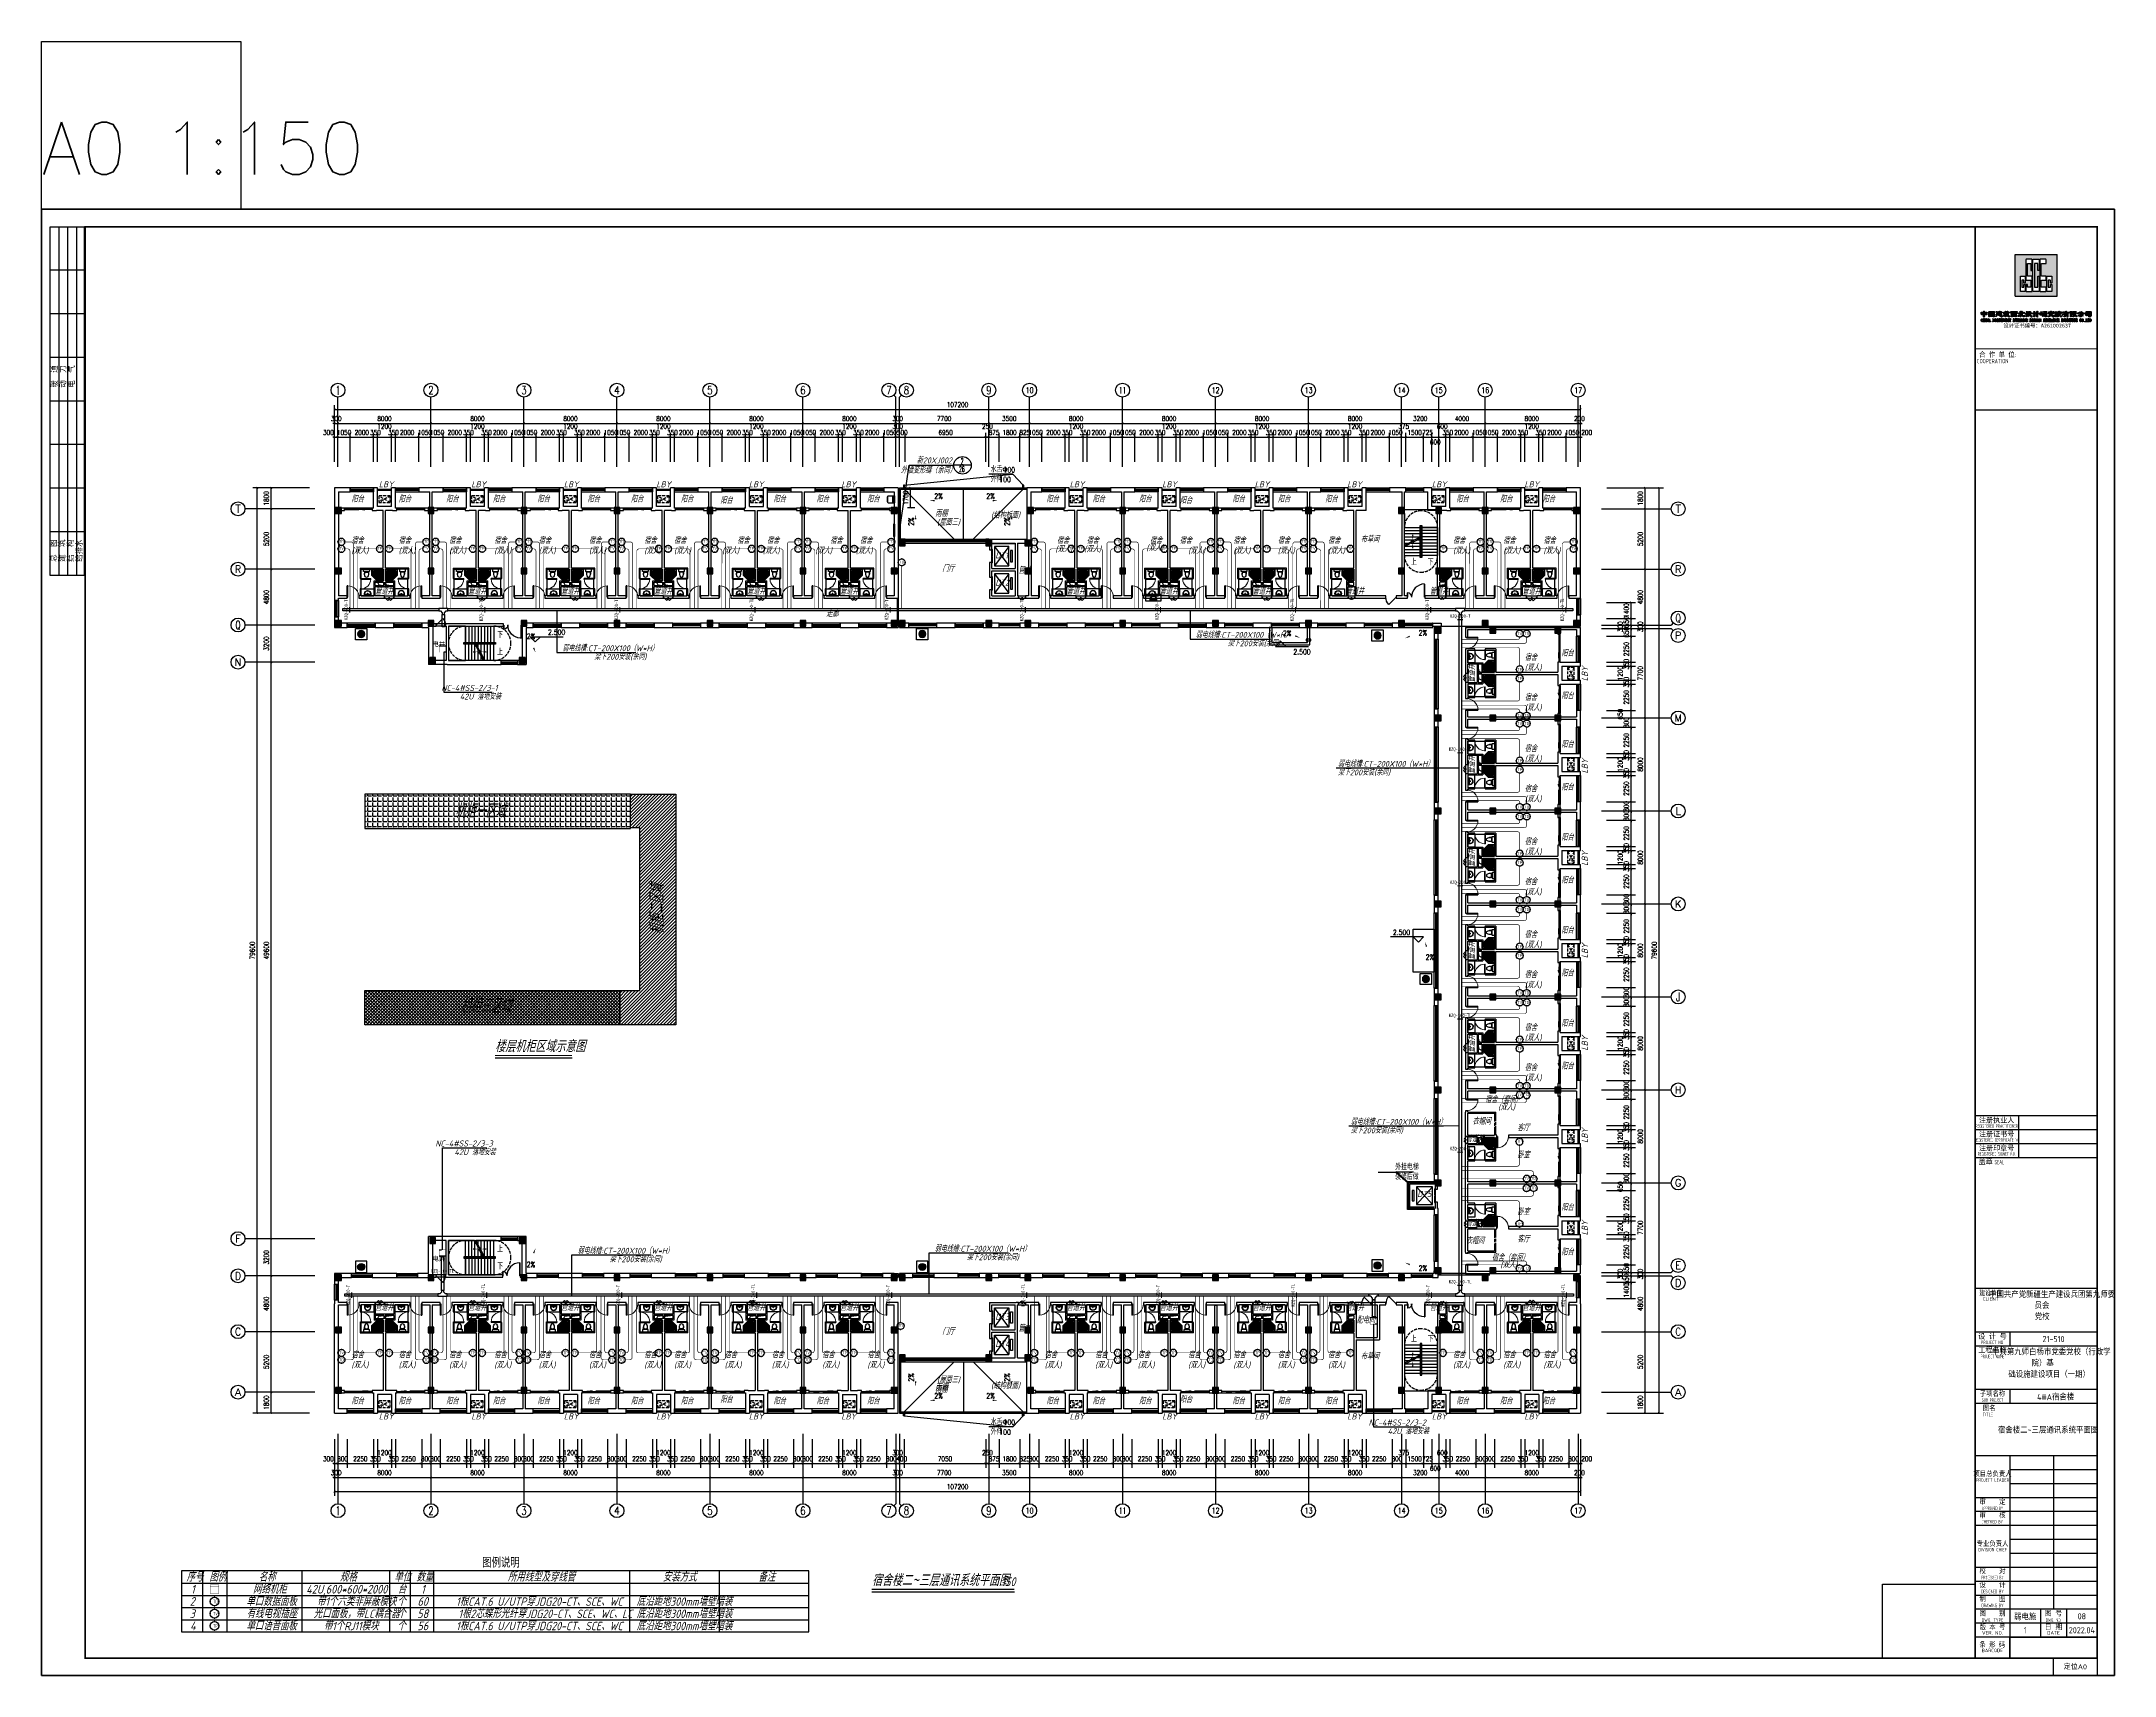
# Model space of a CAD drawing. Extents: x 0 to 2972856, y -1269770 to 0.
# Drawn here: x 2649646 to 2827996, y -1114739 to -974149 of the extents above; entities that cross this region are included whole.
import ezdxf
from ezdxf.enums import TextEntityAlignment as Align

# ---------------------------------------------------------------- set-up
doc = ezdxf.new("R2010")
doc.units = 0
doc.header["$LTSCALE"] = 1000
doc.header["$PDSIZE"] = 50
doc.linetypes.add('DASH', pattern=[0.35, 0.25, -0.1])
doc.linetypes.add('接地线', pattern=[1.35002, 0.5, -1e-05, 1e-05, 0.5, -0.125, 0.1, -0.125])
for name, color, linetype in [('1-建筑底图', 8, 'Continuous'), ('AXIS_TEXT', 7, 'Continuous'), ('BTTK', 7, 'Continuous'), ('CABLETRAY_DIM', 3, 'Continuous'), ('CABLETRAY_PDS', 4, 'Continuous'), ('DIM_LEAD', 251, 'Continuous'), ('EQUIP-通讯', 3, 'Continuous'), ('Logo', 4, 'Continuous'), ('PUB_TEXT', 7, 'Continuous'), ('PUB_TITLE', 7, 'Continuous'), ('TEL_SYMB', 3, 'Continuous'), ('TEL_TAB', 7, 'Continuous'), ('TEL_TEXT', 7, 'Continuous'), ('WIRE-综合布线', 4, 'Continuous'), ('抗震支吊架', 2, 'Continuous'), ('洁具', 251, 'Continuous'), ('电-线路-接地网', 6, '接地线'), ('空调外机', 251, 'Continuous'), ('防火分区', 255, 'Continuous')]:
    doc.layers.add(name, color=color, linetype=linetype)
doc.layers.add('yichutu', color=7, linetype='Continuous', true_color=0xffffff, plot=False)
doc.layers.add('条形码', color=7, linetype='Continuous', plot=False)
doc.layers.add('验收章', color=7, linetype='Continuous', plot=False)
doc.styles.add('_TCH_AXIS', font='COMPLEX', dxfattribs={"bigfont": 'GBCBIG'})
doc.styles.add('_TCH_DIM', font='SIMPLEX', dxfattribs={"bigfont": 'GBCBIG'})
doc.styles.add('_TEL_ATTDEF', font='GBENOR', dxfattribs={"width": 0.8, "height": 3, "bigfont": 'GBCBIG'})
doc.styles.add('_TEL_DIM', font='SIMPLEX', dxfattribs={"width": 0.8, "height": 3.5, "bigfont": 'HZTXT'})
doc.styles.add('A_AXIS', font='COMPLEX', dxfattribs={"width": 0.8, "bigfont": 'HZ'})
doc.styles.add('A_DIM_T3', font='SIMPLEX', dxfattribs={"width": 0.7, "bigfont": 'HZ'})
doc.styles.add('COMPLEX', font='COMPLEX')
doc.styles.add('HT', font='')
doc.styles.add('HZ(TK)', font='geniso.shx', dxfattribs={"width": 0.9, "bigfont": 'hztxt.shx'})
doc.styles.add('kzcad', font='', dxfattribs={"width": 0.8})
doc.styles.get("Standard").update_dxf_attribs({"font": 'gbeitc.shx', "bigfont": 'gbcbig.shx'})
doc.styles.add('黑体', font='')
doc.styles.get('HT').set_extended_font_data('SimHei')
doc.styles.get('kzcad').set_extended_font_data('SimSun')
doc.styles.get('黑体').set_extended_font_data('SimHei')
doc.linetypes.add('JIEDI', pattern='A,1.25,-0.25,0.25,-0.25,0.625,["/",Standard,S=0.6,R=0,X=0,Y=-0.3],0.625,-0.25,0.25,-0.25', length=4)
doc.dimstyles.new('_TCH_ARCH&&150', dxfattribs={"dimtxt": 420, "dimasz": 150, "dimexe": 375, "dimexo": 450, "dimgap": 202.5, "dimtad": 1, "dimdec": 0, "dimzin": 0, "dimdsep": 46, "dimtxsty": 'A_DIM_T3', "dimblk": 'ARCHTICK', "dimcen": 0.09, "dimclrt": 7, "dimazin": 2, "dimtfac": 1, "dimtdec": 0, "dimtix": 1, "dimtmove": 2, "dimatfit": 3, "dimfxl": 150, "dimtolj": 1, "dimtzin": 0, "dimarcsym": 0})

# ---------------------------------------------------------------- blocks, each defined once
blk = doc.blocks.new('$lvtry$00000178')
at = {"color": 0}
for p, q in [((-238, 0), (238, 0)), ((-214, -36), (-272, -91)), ((-180, -23), (180, -23)), ((-142, -105), (140, -105)), ((140, -105), (-142, -105)), ((216, -37), (268, -91))]:
    blk.add_line(p, q, dxfattribs=at)
blk.add_lwpolyline([(-104, -430, 0.2246983), (110, -425, 0.3480459), (269, -79), (239, 0), (-241, 0), (-271, -79, 0.3568438)], format="xyb", close=True, dxfattribs=at)
for centre, radius in [((-100, -65), 16.3), ((1, -172), 31.6), ((100, -65), 16.3)]:
    blk.add_circle(centre, radius, dxfattribs=at)
at = {"color": 0, "lineweight": 13}
blk.add_circle((1, -172), 23, dxfattribs=at)
at = {"color": 0}
for centre, radius, start, end in [((-142, -205), 100, 90, 190.56023), ((-1, -179), 243, 190.56023, 349.43977), ((-180, -73), 50, 90, 133.18096), ((140, -205), 100, 349.43977, 90), ((180, -73), 50, 44.56072, 90)]:
    blk.add_arc(centre, radius, start, end, dxfattribs=at)
for p in [(0, -65), (1, -172)]:
    blk.add_point(p, dxfattribs=at)
blk = doc.blocks.new('$equip$00003204')
at = {"const_width": 0.05}
blk.add_lwpolyline([(0, 0.5, -1), (0, -0.5, -1), (0, 0.5, 0.021884)], format="xyb", dxfattribs=at)
blk.add_circle((0, 0), 0.5)
for p in [(-0.5, 0), (0, 0.5), (0.5, 0), (0, -0.5)]:
    blk.add_point(p)
at = {"color": 7, "style": '_TEL_ATTDEF'}
blk.add_attdef('$TEXT$', text='', height=0.4, dxfattribs=at).set_placement((0, 0), align=Align.MIDDLE_CENTER)
at = {"color": 7, "style": '_TEL_DIM', "flags": 1}
for tag in ['A', 'REMARK']:
    blk.add_attdef(tag, text='', height=0.00002, dxfattribs=at).set_placement((0, 0), align=Align.MIDDLE_CENTER)
blk = doc.blocks.new('$equip$00003208')
at = {"const_width": 0.05}
blk.add_lwpolyline([(0, 0.5, -1), (0, -0.5, -1), (0, 0.5, 0.021884)], format="xyb", dxfattribs=at)
blk.add_circle((0, 0), 0.5)
for p in [(-0.5, 0), (0, 0.5), (0.5, 0), (0, -0.5)]:
    blk.add_point(p)
at = {"color": 7, "style": '_TEL_ATTDEF'}
blk.add_attdef('$TEXT$', text='', height=0.4, dxfattribs=at).set_placement((0, 0), align=Align.MIDDLE_CENTER)
at = {"color": 7, "style": '_TEL_DIM', "flags": 1}
for tag in ['A', 'REMARK']:
    blk.add_attdef(tag, text='', height=0.00002, dxfattribs=at).set_placement((0, 0), align=Align.MIDDLE_CENTER)
blk = doc.blocks.new('$equip$00003209')
at = {"const_width": 0.05}
blk.add_lwpolyline([(0, 0.5, -1), (0, -0.5, -1), (0, 0.5, 0.021884)], format="xyb", dxfattribs=at)
blk.add_circle((0, 0), 0.5)
for p in [(-0.5, 0), (0, 0.5), (0.5, 0), (0, -0.5)]:
    blk.add_point(p)
at = {"color": 7, "style": '_TEL_ATTDEF'}
blk.add_attdef('$TEXT$', text='', height=0.4, dxfattribs=at).set_placement((0, 0), align=Align.MIDDLE_CENTER)
at = {"color": 7, "style": '_TEL_DIM', "flags": 1}
for tag in ['A', 'REMARK']:
    blk.add_attdef(tag, text='', height=0.00002, dxfattribs=at).set_placement((0, 0), align=Align.MIDDLE_CENTER)
blk = doc.blocks.new('19寸标准机柜')
at = {"layer": 'CABLETRAY_PDS'}
blk.add_line((-300, 0), (-100, 0), dxfattribs=at)
at = {"layer": '电-线路-接地网', "color": 3, "linetype": 'JIEDI', "const_width": 15}
blk.add_lwpolyline([(-300, 0), (300, 0), (300, -600), (-300, -600)], close=True, dxfattribs=at)
at = {"layer": '电-线路-接地网', "color": 3, "linetype": 'JIEDI'}
blk.add_lwpolyline([(-300, -531), (300, -531)], dxfattribs=at)
blk = doc.blocks.new('机柜区域示意图')
at = {"layer": '电-线路-接地网', "linetype": 'ByBlock'}
h = blk.add_hatch(dxfattribs=at)
h.set_pattern_fill('ANGLE', color=3, scale=500)
h.set_pattern_definition([(0, (-2473310.3, 951515.6), (0, 1746.25), [1270, -476.25]), (90, (-2473310.3, 951515.6), (-1746.25, 1e-13), [1270, -476.25])])
h.paths.add_polyline_path([(0, 67600), (91425, 67600), (91425, 79400), (0, 79400)])
h = blk.add_hatch(dxfattribs=at)
h.set_pattern_fill('ANSI31', color=256, scale=500)
h.set_pattern_definition([(45, (-2473310.3, 951515.6), (-561.266, 561.266), [])])
h.paths.add_polyline_path([(91425, 79400), (107000, 79400), (107000, 0), (87700, 0), (87700, 11800), (94600, 11796), (94600, 67800), (91425, 67800)])
h = blk.add_hatch(dxfattribs=at)
h.set_pattern_fill('ANSI37', color=4, scale=500)
h.set_pattern_definition([(45, (-2473310.3, 951515.6), (-561.266, 561.266), []), (135, (-2473310.3, 951515.6), (-561.266, -561.266), [])])
h.paths.add_polyline_path([(0, 11800), (87700, 11800), (87700, 0), (0, 0)])
at = {"layer": '电-线路-接地网', "color": 3, "linetype": 'ByBlock'}
blk.add_lwpolyline([(0, 67600), (91425, 67600), (91425, 79400), (0, 79400), (0, 67600)], dxfattribs=at)
at = {"layer": '电-线路-接地网', "linetype": 'ByBlock'}
blk.add_lwpolyline([(91425, 79400), (107000, 79400), (107000, 0), (87700, 0), (87700, 11800), (94600, 11796), (94600, 67800), (91425, 67800), (91425, 79400)], dxfattribs=at)
at = {"layer": '电-线路-接地网', "color": 4, "linetype": 'ByBlock'}
blk.add_lwpolyline([(0, 11800), (87700, 11800), (87700, 0), (0, 0)], close=True, dxfattribs=at)
at = {"layer": 'TEL_TEXT', "linetype": 'ByBlock'}
for s, p in [('机柜一区域', (30999, 71247)), ('机柜三区域', (32931, 4181))]:
    blk.add_text(s, height=4822.7, dxfattribs=at).set_placement(p)
blk.add_text('机柜二区域', height=4822.7, rotation=90, dxfattribs=at).set_placement((102874, 31178))
blk = doc.blocks.new('CSCEC')
at = {"layer": 'Logo'}
h = blk.add_hatch(color=4, dxfattribs=at)
h.paths.add_polyline_path([(0, -24), (24, -24), (24, 0), (0, 0)])
h.paths.add_polyline_path([(6.2, -2.8), (9.8, -2.8), (9.8, -9.2), (9, -9.2), (9, -5.4, 0.414214), (8.8, -5.2), (7.2, -5.2, 0.414214), (7, -5.4), (7, -12.2, 0.414214), (7.2, -12.4), (9.8, -12.4), (9.8, -21.2), (6.2, -21.2), (6.2, -17.2), (7, -17.2), (7, -18.6, 0.414214), (7.2, -18.8), (8.8, -18.8, 0.414214), (9, -18.6), (9, -15, 0.414214), (8.8, -14.8), (6.2, -14.8)], flags=16)
h.paths.add_polyline_path([(10.2, -2.8), (13.8, -2.8), (13.8, -9.2), (13, -9.2), (13, -5.4, 0.414214), (12.8, -5.2), (11.2, -5.2, 0.414214), (11, -5.4), (11, -18.6, 0.414214), (11.2, -18.8), (12.8, -18.8, 0.414214), (13, -18.6), (13, -12.4), (13.8, -12.4), (13.8, -21.2), (10.2, -21.2)], flags=16)
h.paths.add_polyline_path([(5.8, -12.4), (5.8, -16.4), (5, -16.4), (5, -15, 0.414214), (4.8, -14.8), (4, -14.8, 0.414214), (3.8, -15), (3.8, -18.6, 0.414214), (4, -18.8), (4.8, -18.8, 0.414214), (5, -18.6), (5, -17.2), (5.8, -17.2), (5.8, -21.2), (3, -21.2), (3, -12.4)], flags=16)
h.paths.add_polyline_path([(14.2, -2.8), (17.8, -2.8), (17.8, -5.2), (15.2, -5.2, 0.414214), (15, -5.4), (15, -12.2, 0.414214), (15.2, -12.4), (17.8, -12.4), (17.8, -14.8), (15.2, -14.8, 0.414214), (15, -15), (15, -18.6, 0.414214), (15.2, -18.8), (17.8, -18.8), (17.8, -21.2), (14.2, -21.2)], flags=16)
h.paths.add_polyline_path([(21, -12.4), (21, -16.4), (20.2, -16.4), (20.2, -15, 0.414214), (20, -14.8), (19.2, -14.8, 0.414214), (19, -15), (19, -18.6, 0.414214), (19.2, -18.8), (20, -18.8, 0.414214), (20.2, -18.6), (20.2, -17.2), (21, -17.2), (21, -21.2), (18.2, -21.2), (18.2, -12.4)], flags=16)
for p, q in [((0, -24), (0, 0)), ((0, 0), (24, 0)), ((0, 0), (24, 0)), ((24, -24), (24, 0)), ((0, -24), (24, -24))]:
    blk.add_line(p, q, dxfattribs=at)
for points in [[(8.8, -5.2, -0.414214), (9, -5.4), (9, -9, 0.414214), (9.2, -9.2), (9.6, -9.2, 0.414214), (9.8, -9), (9.8, -3, 0.414214), (9.6, -2.8), (6.4, -2.8, 0.414214), (6.2, -3), (6.2, -14.6, 0.414214), (6.4, -14.8), (8.8, -14.8, -0.414214), (9, -15), (9, -18.6, -0.414214), (8.8, -18.8), (7.2, -18.8, -0.414214), (7, -18.6), (7, -17.4, 0.414214), (6.8, -17.2), (6.4, -17.2, 0.414214), (6.2, -17.4), (6.2, -21, 0.414214), (6.4, -21.2), (9.6, -21.2, 0.414214), (9.8, -21), (9.8, -12.6, 0.414214), (9.6, -12.4), (7.2, -12.4, -0.414214), (7, -12.2), (7, -5.4, -0.414214), (7.2, -5.2)], [(12.8, -18.8, 0.414214), (13, -18.6), (13, -12.6, -0.414214), (13.2, -12.4), (13.6, -12.4, -0.414214), (13.8, -12.6), (13.8, -21, -0.414214), (13.6, -21.2), (10.4, -21.2, -0.414214), (10.2, -21), (10.2, -3, -0.414214), (10.4, -2.8), (13.6, -2.8, -0.414214), (13.8, -3), (13.8, -9, -0.414214), (13.6, -9.2), (13.2, -9.2, -0.414214), (13, -9), (13, -5.4, 0.414214), (12.8, -5.2), (11.2, -5.2, 0.414214), (11, -5.4), (11, -18.6, 0.414214), (11.2, -18.8)], [(15.2, -12.4, -0.414214), (15, -12.2), (15, -5.4, -0.414214), (15.2, -5.2), (17.6, -5.2, 0.414214), (17.8, -5), (17.8, -3, 0.414214), (17.6, -2.8), (14.4, -2.8, 0.414214), (14.2, -3), (14.2, -21, 0.414214), (14.4, -21.2), (17.6, -21.2, 0.414214), (17.8, -21), (17.8, -19, 0.414214), (17.6, -18.8), (15.2, -18.8, -0.414214), (15, -18.6), (15, -15, -0.414214), (15.2, -14.8), (17.6, -14.8, 0.414214), (17.8, -14.6), (17.8, -12.6, 0.414214), (17.6, -12.4)], [(4.9, -18.8, 0.414214), (5, -18.7), (5, -17.3, -0.414214), (5.1, -17.2), (5.7, -17.2, -0.414214), (5.8, -17.3), (5.8, -21.1, -0.414214), (5.7, -21.2), (3.1, -21.2, -0.414214), (3, -21.1), (3, -12.5, -0.414214), (3.1, -12.4), (5.7, -12.4, -0.414214), (5.8, -12.5), (5.8, -16.3, -0.414214), (5.7, -16.4), (5.1, -16.4, -0.414214), (5, -16.3), (5, -14.9, 0.414214), (4.9, -14.8), (3.9, -14.8, 0.414214), (3.8, -14.9), (3.8, -18.7, 0.414214), (3.9, -18.8)], [(20.1, -18.8, 0.414214), (20.2, -18.7), (20.2, -17.3, -0.414214), (20.3, -17.2), (20.9, -17.2, -0.414214), (21, -17.3), (21, -21.1, -0.414214), (20.9, -21.2), (18.3, -21.2, -0.414214), (18.2, -21.1), (18.2, -12.5, -0.414214), (18.3, -12.4), (20.9, -12.4, -0.414214), (21, -12.5), (21, -16.3, -0.414214), (20.9, -16.4), (20.3, -16.4, -0.414214), (20.2, -16.3), (20.2, -14.9, 0.414214), (20.1, -14.8), (19.1, -14.8, 0.414214), (19, -14.9), (19, -18.7, 0.414214), (19.1, -18.8)]]:
    blk.add_lwpolyline(points, format="xyb", close=True, dxfattribs=at)
blk = doc.blocks.new('vhtemplate_2020年新竖式图框_A0')
at = {"layer": 'Logo'}
h = blk.add_hatch(color=4, dxfattribs=at)
h.dxf.hatch_style = 1
h.paths.add_polyline_path([(1113.4, 780.6), (1113.1, 780.5), (1112.8, 780.4), (1112.7, 780.4), (1112.7, 780.6), (1112.6, 781.3), (1112.6, 781.6), (1112.6, 781.8), (1112.6, 781.9), (1112.7, 781.9), (1112.8, 781.9), (1113.2, 781.8), (1113.6, 781.9), (1113.9, 781.8), (1113.9, 782.4), (1114, 782.5), (1114, 782.6), (1114.2, 782.6), (1114.3, 782.5), (1114.4, 782.4), (1114.4, 782.2), (1114.4, 781.9), (1114.7, 781.9), (1114.9, 781.8), (1115.3, 781.9), (1115.4, 781.9), (1115.5, 781.9), (1115.6, 781.9), (1115.7, 781.9), (1115.8, 781.7), (1115.8, 781.6), (1115.8, 781.2), (1115.8, 780.8), (1115.8, 780.7), (1115.7, 780.5), (1115.7, 780.5), (1115.6, 780.4), (1115.4, 780.5), (1115, 780.6), (1114.4, 780.6), (1114.4, 780), (1114.4, 779.5), (1114.3, 779.3), (1114.2, 779.2), (1114.1, 779.2), (1114, 779.2), (1113.9, 779.3), (1113.9, 779.4), (1113.9, 780.6)])
h.paths.add_polyline_path([(1113.5, 781.5), (1113.1, 781.5), (1113, 781.4), (1113, 781.2), (1113, 781), (1113, 780.9), (1113.1, 780.9), (1113.6, 780.9), (1113.9, 780.9), (1113.9, 781.5)], flags=16)
h.paths.add_polyline_path([(1115.4, 781), (1115.4, 781.1), (1115.4, 781.2), (1115.4, 781.3), (1115.4, 781.4), (1115.3, 781.5), (1114.9, 781.5), (1114.4, 781.5), (1114.4, 780.9), (1114.9, 780.9), (1115.3, 780.9)], flags=16)
h = blk.add_hatch(color=4, dxfattribs=at)
h.dxf.hatch_style = 1
h.paths.add_polyline_path([(1113.3, 777.9), (1113.2, 778), (1113.1, 778.1), (1113, 778.1), (1112.9, 778), (1112.8, 777.8), (1112.7, 777.5), (1112.7, 777.2), (1112.8, 776.9), (1112.9, 776.6), (1113, 776.6), (1113.1, 776.6), (1113.2, 776.6), (1113.3, 776.8), (1113.4, 776.9), (1113.4, 776.9), (1113.3, 776.8), (1113.2, 776.6), (1113.1, 776.5), (1113, 776.5), (1112.8, 776.6), (1112.7, 776.8), (1112.6, 776.9), (1112.6, 777.2), (1112.6, 777.5), (1112.6, 777.8), (1112.7, 777.9), (1112.8, 778.1), (1113, 778.1), (1113.1, 778.1), (1113.2, 778.1), (1113.3, 777.9), (1113.4, 778.2), (1113.4, 777.6)])
h.paths.add_polyline_path([(1114.3, 776.5), (1114.3, 776.6), (1114.4, 776.6), (1114.4, 776.6), (1114.5, 776.7), (1114.5, 777.4), (1113.9, 777.4), (1113.9, 776.7), (1114, 776.6), (1114, 776.6), (1114.1, 776.6), (1114.1, 776.5), (1113.7, 776.5), (1113.7, 776.6), (1113.7, 776.6), (1113.8, 776.6), (1113.8, 776.7), (1113.8, 778), (1113.8, 778.1), (1113.7, 778.1), (1113.7, 778.1), (1113.7, 778.1), (1114.1, 778.1), (1114.1, 778.1), (1114, 778.1), (1114, 778.1), (1113.9, 778), (1113.9, 777.4), (1114.5, 777.4), (1114.5, 778), (1114.4, 778.1), (1114.4, 778.1), (1114.3, 778.1), (1114.3, 778.1), (1114.7, 778.1), (1114.7, 778.1), (1114.7, 778.1), (1114.6, 778.1), (1114.6, 778), (1114.6, 776.7), (1114.6, 776.6), (1114.7, 776.6), (1114.7, 776.6), (1114.7, 776.5)])
h.paths.add_polyline_path([(1115, 776.5), (1115, 776.6), (1115, 776.6), (1115.1, 776.6), (1115.1, 776.7), (1115.1, 778), (1115.1, 778.1), (1115, 778.1), (1115, 778.1), (1115, 778.1), (1115.4, 778.1), (1115.4, 778.1), (1115.3, 778.1), (1115.3, 778.1), (1115.2, 778), (1115.2, 776.7), (1115.3, 776.6), (1115.3, 776.6), (1115.4, 776.6), (1115.4, 776.5)])
h.paths.add_polyline_path([(1116.6, 778.1), (1116.5, 778), (1116.5, 776.5), (1116.5, 776.5), (1115.8, 778.1), (1115.8, 776.6), (1115.9, 776.6), (1115.9, 776.6), (1115.9, 776.5), (1115.6, 776.5), (1115.6, 776.6), (1115.7, 776.6), (1115.8, 776.6), (1115.8, 778), (1115.7, 778.1), (1115.6, 778.1), (1115.6, 778.1), (1115.9, 778.1), (1116.5, 776.8), (1116.5, 778), (1116.4, 778.1), (1116.4, 778.1), (1116.4, 778.1), (1116.7, 778.1), (1116.7, 778.1)])
h.paths.add_polyline_path([(1117.4, 776.5), (1117.4, 776.6), (1117.5, 776.6), (1117.6, 776.6), (1117.6, 776.7), (1117.5, 777), (1117.1, 777), (1117, 776.6), (1117.1, 776.6), (1117.2, 776.6), (1117.2, 776.5), (1116.8, 776.5), (1116.8, 776.6), (1116.9, 776.6), (1116.9, 776.6), (1117.3, 778.1), (1117.3, 778.1), (1117.7, 776.7), (1117.8, 776.6), (1117.8, 776.6), (1117.8, 776.5)])
h.paths.add_polyline_path([(1117.3, 777.9), (1117.1, 777), (1117.5, 777)], flags=16)
h = blk.add_hatch(color=4, dxfattribs=at)
h.dxf.hatch_style = 1
h.paths.add_polyline_path([(1117.5, 781.7), (1117.6, 781.7), (1118.3, 781.7), (1119, 781.7), (1119.2, 781.7), (1119.4, 781.6), (1119.4, 781.6), (1119.4, 781.5), (1119.3, 781.5), (1118.6, 781.5), (1118.6, 781.1), (1119.2, 781.1), (1119.3, 781.1), (1119.3, 781), (1119.3, 780.9), (1119.2, 780.9), (1118.9, 780.9), (1118.6, 780.9), (1118.6, 780.4), (1119.4, 780.4), (1119.5, 780.3), (1119.5, 780.2), (1119.4, 780.2), (1119.3, 780.2), (1118.3, 780.2), (1117.9, 780.1), (1117.5, 780.1), (1117.4, 780.1), (1117.4, 780.1), (1117.4, 780.2), (1117.5, 780.4), (1117.6, 780.4), (1117.7, 780.4), (1118, 780.4), (1118.3, 780.4), (1118.3, 780.9), (1117.7, 780.8), (1117.6, 780.8), (1117.6, 780.9), (1117.7, 781.1), (1117.8, 781.2), (1118.1, 781.1), (1118.3, 781.1), (1118.3, 781.5), (1117.9, 781.5), (1117.5, 781.4), (1117.4, 781.4), (1117.4, 781.5)], flags=0)
h.paths.add_polyline_path([(1118.3, 782.3), (1118.9, 782.3), (1119.5, 782.3), (1119.7, 782.3), (1119.8, 782.3), (1120, 782.3), (1120.1, 782.1), (1120.1, 782), (1120, 780.9), (1120, 779.7), (1120, 779.5), (1119.9, 779.4), (1119.7, 779.4), (1119.6, 779.4), (1119.3, 779.5), (1118.9, 779.6), (1117.9, 779.6), (1117.5, 779.5), (1117.3, 779.5), (1117.2, 779.4), (1117, 779.4), (1116.9, 779.5), (1116.9, 779.6), (1116.9, 779.8), (1116.9, 779.9), (1116.9, 781.2), (1116.8, 781.9), (1116.8, 782), (1116.9, 782.3), (1117.1, 782.4), (1117.3, 782.4)])
h.paths.add_polyline_path([(1119.3, 780.8), (1119.4, 780.7), (1119.4, 780.6), (1119.2, 780.5), (1119.1, 780.5), (1119, 780.6), (1119.2, 780.8)], flags=0)
h.paths.add_polyline_path([(1117.2, 780.8), (1117.2, 779.9), (1117.3, 779.9), (1117.4, 779.9), (1118.4, 779.9), (1119.4, 779.9), (1119.5, 779.9), (1119.6, 779.9), (1119.6, 780), (1119.6, 780.1), (1119.7, 781.7), (1119.6, 781.9), (1119.5, 782), (1119.1, 782), (1118.2, 782), (1117.4, 782), (1117.3, 782), (1117.3, 781.9), (1117.2, 781.6)], flags=16)
h = blk.add_hatch(color=4, dxfattribs=at)
h.dxf.hatch_style = 1
h.paths.add_polyline_path([(1117.5, 781.7), (1117.6, 781.7), (1118.3, 781.7), (1119, 781.7), (1119.2, 781.7), (1119.4, 781.6), (1119.4, 781.6), (1119.4, 781.5), (1119.3, 781.5), (1118.6, 781.5), (1118.6, 781.1), (1119.2, 781.1), (1119.3, 781.1), (1119.3, 781), (1119.3, 780.9), (1119.2, 780.9), (1118.9, 780.9), (1118.6, 780.9), (1118.6, 780.4), (1119.4, 780.4), (1119.5, 780.3), (1119.5, 780.2), (1119.4, 780.2), (1119.3, 780.2), (1118.3, 780.2), (1117.9, 780.1), (1117.5, 780.1), (1117.4, 780.1), (1117.4, 780.1), (1117.4, 780.2), (1117.5, 780.4), (1117.6, 780.4), (1117.7, 780.4), (1118, 780.4), (1118.3, 780.4), (1118.3, 780.9), (1117.7, 780.8), (1117.6, 780.8), (1117.6, 780.9), (1117.7, 781.1), (1117.8, 781.2), (1118.1, 781.1), (1118.3, 781.1), (1118.3, 781.5), (1117.9, 781.5), (1117.5, 781.4), (1117.4, 781.4), (1117.4, 781.5)])
h = blk.add_hatch(color=4, dxfattribs=at)
h.dxf.hatch_style = 1
h.paths.add_polyline_path([(1119.3, 780.8), (1119.4, 780.7), (1119.4, 780.6), (1119.2, 780.5), (1119.1, 780.5), (1119, 780.6), (1119.2, 780.8)])
h = blk.add_hatch(color=4, dxfattribs=at)
h.dxf.hatch_style = 1
h.paths.add_polyline_path([(1120.1, 778.1), (1120, 778), (1120, 776.5), (1120, 776.5), (1119.3, 778.1), (1119.3, 776.6), (1119.4, 776.6), (1119.4, 776.6), (1119.4, 776.5), (1119.1, 776.5), (1119.1, 776.6), (1119.2, 776.6), (1119.3, 776.6), (1119.3, 778), (1119.2, 778.1), (1119.1, 778.1), (1119.1, 778.1), (1119.4, 778.1), (1120, 776.8), (1120, 778), (1119.9, 778.1), (1119.9, 778.1), (1119.9, 778.1), (1120.2, 778.1), (1120.2, 778.1)])
h.paths.add_polyline_path([(1121.3, 776.9), (1121.2, 776.8), (1121.1, 776.6), (1120.9, 776.5), (1120.8, 776.5), (1120.8, 776.5), (1120.7, 776.6), (1120.6, 776.8), (1120.5, 776.9), (1120.5, 777.2), (1120.5, 777.5), (1120.5, 777.8), (1120.6, 777.9), (1120.7, 778.1), (1120.8, 778.1), (1120.9, 778.1), (1120.9, 778.1), (1121.1, 778.1), (1121.2, 777.9), (1121.3, 777.8), (1121.3, 777.5), (1121.3, 777.2)])
h.paths.add_polyline_path([(1121.2, 777.5), (1121.1, 777.8), (1121, 778), (1120.9, 778.1), (1120.8, 778.1), (1120.7, 778), (1120.6, 777.8), (1120.6, 777.5), (1120.6, 777.2), (1120.6, 776.9), (1120.7, 776.6), (1120.8, 776.6), (1120.9, 776.6), (1121, 776.6), (1121.1, 776.9), (1121.2, 777.2)], flags=16)
h.paths.add_polyline_path([(1122.5, 776.5), (1122.4, 776.5), (1122.3, 776.7), (1122.2, 777.1), (1122.2, 777.3), (1122.1, 777.4), (1121.9, 777.4), (1121.9, 776.7), (1121.9, 776.6), (1122, 776.6), (1122, 776.6), (1122, 776.5), (1121.6, 776.5), (1121.6, 776.6), (1121.6, 776.6), (1121.7, 776.6), (1121.7, 776.7), (1121.7, 778), (1121.7, 778.1), (1121.6, 778.1), (1121.6, 778.1), (1121.6, 778.1), (1122.2, 778.1), (1122.4, 778.1), (1122.5, 778), (1122.5, 777.8), (1122.5, 777.7), (1122.5, 777.5), (1122.4, 777.4), (1122.2, 777.4), (1122.1, 777.4), (1122.2, 777.3), (1122.2, 777.2), (1122.4, 776.8), (1122.5, 776.7), (1122.5, 776.7), (1122.5, 776.8), (1122.5, 776.9), (1122.6, 776.9), (1122.6, 776.7)])
h.paths.add_polyline_path([(1122.4, 777.9), (1122.3, 778), (1122.2, 778.1), (1122, 778.1), (1121.9, 778.1), (1121.9, 778), (1121.9, 777.4), (1122.2, 777.4), (1122.3, 777.5), (1122.4, 777.6)], flags=16)
h.paths.add_polyline_path([(1123.6, 777.7), (1123.6, 778), (1123.6, 778), (1123.5, 778.1), (1123.4, 778.1), (1123.3, 778.1), (1123.3, 778), (1123.3, 776.7), (1123.3, 776.6), (1123.4, 776.6), (1123.4, 776.6), (1123.4, 776.5), (1123, 776.5), (1123, 776.6), (1123, 776.6), (1123.1, 776.6), (1123.1, 776.7), (1123.1, 778), (1123.1, 778.1), (1123, 778.1), (1122.9, 778.1), (1122.9, 778), (1122.8, 778), (1122.8, 777.7), (1122.8, 777.7), (1122.8, 778.1), (1123.7, 778.1), (1123.7, 777.7)])
h.paths.add_polyline_path([(1124.5, 776.5), (1124.5, 776.6), (1124.6, 776.6), (1124.6, 776.6), (1124.7, 776.7), (1124.7, 777.4), (1124.1, 777.4), (1124.1, 776.7), (1124.2, 776.6), (1124.2, 776.6), (1124.3, 776.6), (1124.3, 776.5), (1123.9, 776.5), (1123.9, 776.6), (1123.9, 776.6), (1124, 776.6), (1124, 776.7), (1124, 778), (1124, 778.1), (1123.9, 778.1), (1123.9, 778.1), (1123.9, 778.1), (1124.3, 778.1), (1124.3, 778.1), (1124.2, 778.1), (1124.2, 778.1), (1124.1, 778), (1124.1, 777.4), (1124.7, 777.4), (1124.7, 778), (1124.6, 778.1), (1124.6, 778.1), (1124.5, 778.1), (1124.5, 778.1), (1124.9, 778.1), (1124.9, 778.1), (1124.9, 778.1), (1124.8, 778.1), (1124.8, 778), (1124.8, 776.7), (1124.8, 776.6), (1124.9, 776.6), (1124.9, 776.6), (1124.9, 776.5)])
h.paths.add_polyline_path([(1126.2, 778.1), (1126.1, 778), (1125.9, 776.5), (1125.9, 776.5), (1125.7, 778), (1125.5, 776.5), (1125.5, 776.5), (1125.3, 778), (1125.2, 778.1), (1125.2, 778.1), (1125.1, 778.1), (1125.1, 778.1), (1125.5, 778.1), (1125.5, 778.1), (1125.5, 778.1), (1125.4, 778.1), (1125.4, 778), (1125.5, 777), (1125.7, 778.1), (1125.8, 778.1), (1126, 777), (1126.1, 778), (1126, 778.1), (1126, 778.1), (1126, 778.1), (1126.3, 778.1), (1126.3, 778.1)])
h.paths.add_polyline_path([(1126.4, 776.5), (1126.4, 776.6), (1126.5, 776.6), (1126.6, 776.6), (1126.6, 776.7), (1126.6, 778), (1126.6, 778.1), (1126.5, 778.1), (1126.4, 778.1), (1126.4, 778.1), (1127.3, 778.1), (1127.3, 777.7), (1127.3, 777.7), (1127.3, 778), (1127.2, 778), (1127.2, 778.1), (1127, 778.1), (1126.8, 778.1), (1126.8, 778.1), (1126.7, 778), (1126.7, 777.4), (1126.8, 777.4), (1127, 777.4), (1127, 777.5), (1127, 777.8), (1127, 777), (1127, 777.3), (1127, 777.3), (1126.8, 777.4), (1126.7, 777.4), (1126.7, 776.7), (1126.8, 776.6), (1126.8, 776.6), (1127, 776.6), (1127.2, 776.6), (1127.2, 776.7), (1127.3, 776.7), (1127.3, 777), (1127.3, 777), (1127.3, 776.5)])
h.paths.add_polyline_path([(1128.3, 776.7), (1128.3, 776.6), (1128.1, 776.5), (1128, 776.5), (1127.8, 776.6), (1127.7, 776.8), (1127.6, 776.5), (1127.6, 777.1), (1127.7, 776.8), (1127.8, 776.6), (1128, 776.6), (1128.1, 776.6), (1128.3, 776.6), (1128.3, 776.8), (1128.3, 777), (1128.3, 777.1), (1128.2, 777.2), (1127.8, 777.4), (1127.7, 777.5), (1127.6, 777.7), (1127.6, 777.9), (1127.7, 778.1), (1127.9, 778.1), (1128.1, 778.1), (1128.2, 778.1), (1128.3, 777.9), (1128.4, 778.2), (1128.4, 777.6), (1128.3, 777.9), (1128.2, 778), (1128.1, 778.1), (1127.9, 778.1), (1127.8, 778), (1127.7, 777.9), (1127.7, 777.8), (1127.8, 777.6), (1127.9, 777.5), (1128.2, 777.4), (1128.3, 777.2), (1128.4, 777.1), (1128.4, 776.9)])
h.paths.add_polyline_path([(1129.5, 777.7), (1129.5, 778), (1129.4, 778), (1129.4, 778.1), (1129.3, 778.1), (1129.2, 778.1), (1129.2, 778), (1129.2, 776.7), (1129.2, 776.6), (1129.3, 776.6), (1129.3, 776.6), (1129.3, 776.5), (1128.9, 776.5), (1128.9, 776.6), (1128.9, 776.6), (1129, 776.6), (1129, 776.7), (1129, 778), (1129, 778.1), (1128.9, 778.1), (1128.8, 778.1), (1128.7, 778), (1128.7, 778), (1128.7, 777.7), (1128.6, 777.7), (1128.6, 778.1), (1129.5, 778.1), (1129.5, 777.7)])
h = blk.add_hatch(color=4, dxfattribs=at)
h.dxf.hatch_style = 1
h.paths.add_polyline_path([(1122.6, 782.1), (1122.5, 782), (1122.5, 782.1), (1122.4, 782.1), (1122.4, 782.2), (1122.5, 782.3), (1122.6, 782.3), (1123, 782.3), (1123, 782.5), (1123.1, 782.6), (1123.2, 782.6), (1123.3, 782.5), (1123.4, 782.4), (1123.4, 782.3), (1123.8, 782.3), (1123.9, 782.3), (1124, 782.3), (1124.1, 782.3), (1124.1, 782.2), (1124.1, 781.9), (1124.3, 781.9), (1124.5, 781.9), (1124.5, 781.8), (1124.5, 781.8), (1124.4, 781.7), (1124.1, 781.7), (1124.1, 781.4), (1124, 781.3), (1123.9, 781.3), (1123.8, 781.3), (1123.7, 781.4), (1123.4, 781.4), (1123.4, 781.2), (1123.9, 781.2), (1124, 781.1), (1124.1, 781.1), (1124, 781), (1123.9, 781), (1123.4, 781), (1123.4, 780.8), (1123.9, 780.8), (1124.1, 780.8), (1124.2, 780.7), (1124.2, 780.6), (1124.1, 780.5), (1123.4, 780.5), (1123.4, 780.3), (1123.4, 780.2), (1123.3, 780.2), (1124.1, 780), (1124.8, 779.9), (1124.6, 779.5), (1124.5, 779.4), (1124.4, 779.3), (1124.3, 779.2), (1124.1, 779.2), (1124, 779.3), (1123.9, 779.4), (1121.9, 780.4), (1121.7, 780.1), (1121.5, 779.8), (1121.2, 779.6), (1120.9, 779.6), (1120.8, 779.6), (1120.8, 779.7), (1120.8, 779.7), (1120.9, 779.8), (1121.1, 779.9), (1121.3, 780), (1121.5, 780.3), (1121.6, 780.5), (1121.4, 780.6), (1121.2, 780.5), (1121.1, 780.5), (1121.1, 780.7), (1121.2, 780.8), (1121.3, 780.8), (1121.5, 780.8), (1121.7, 780.8), (1121.8, 781), (1121.8, 781.2), (1121.7, 781.3), (1121.6, 781.3), (1121.5, 781.3), (1121.5, 781.3), (1121.4, 781.3), (1121.4, 781.4), (1121.4, 781.5), (1121.6, 781.6), (1121.7, 781.7), (1121.7, 781.8), (1121.7, 781.9), (1121.7, 781.9), (1121.5, 781.9), (1121.2, 781.9), (1121.2, 781.9), (1121.1, 781.9), (1121.1, 782), (1121.1, 782.1), (1121.2, 782.2), (1121.3, 782.3), (1121.4, 782.3), (1121.6, 782.2), (1121.8, 782.2), (1122, 782.2), (1122.1, 782.2), (1122.1, 782.1), (1122.1, 781.9), (1121.9, 781.6), (1121.9, 781.5), (1121.9, 781.5), (1122, 781.5), (1122.1, 781.4), (1122.1, 781.2), (1122.1, 781), (1122, 780.7), (1122.2, 780.5), (1122.5, 780.4), (1123.1, 780.2), (1123.1, 780.3), (1123, 780.6), (1122.4, 780.6), (1122.3, 780.6), (1122.3, 780.7), (1122.3, 780.7), (1122.4, 780.8), (1123, 780.8), (1123, 781), (1122.7, 781), (1122.4, 780.9), (1122.4, 780.9), (1122.3, 780.9), (1122.4, 781.1), (1122.5, 781.2), (1123, 781.2), (1123, 781.4), (1122.6, 781.4), (1122.5, 781.4), (1122.4, 781.4), (1122.4, 781.5), (1122.6, 781.6), (1123, 781.6), (1123, 781.8), (1122.7, 781.8), (1122.5, 781.7), (1122.3, 781.6), (1122.2, 781.7), (1122.2, 781.8), (1122.3, 781.9), (1122.4, 781.9), (1122.5, 781.9), (1123, 781.9), (1123, 782.1)])
h.paths.add_polyline_path([(1123.4, 781.5), (1123.8, 781.5), (1123.8, 781.7), (1123.4, 781.7)], flags=16)
h.paths.add_polyline_path([(1123.8, 781.9), (1123.8, 782.1), (1123.4, 782.1), (1123.4, 781.9)], flags=16)
h = blk.add_hatch(color=4, dxfattribs=at)
h.dxf.hatch_style = 1
h.paths.add_polyline_path([(1126.2, 782.4), (1126.4, 782.5), (1126.5, 782.5), (1126.6, 782.4), (1126.6, 782.3), (1126.6, 782.3), (1126.9, 782.1), (1127, 782), (1127, 781.8), (1127, 781.8), (1126.9, 781.8), (1126.6, 781.9), (1126.5, 782), (1126.5, 781.7), (1126.5, 781.4), (1126.5, 781.3), (1126.4, 781.3), (1126.3, 781.3), (1126.3, 781.5), (1126.2, 781.9), (1125.9, 781.6), (1125.6, 781.5), (1125.4, 781.5), (1125.3, 781.6), (1125.2, 781.7), (1125.2, 781.7), (1125.6, 781.9), (1126.1, 782.2)])
h.paths.add_polyline_path([(1127.4, 782.2), (1127.5, 782.5), (1127.6, 782.5), (1127.7, 782.5), (1127.7, 782.5), (1127.8, 782.4), (1127.8, 782.4), (1127.8, 782.3), (1128.1, 782.1), (1128.5, 781.9), (1128.6, 781.8), (1128.6, 781.6), (1128.6, 781.5), (1128.5, 781.5), (1128.4, 781.6), (1128, 781.8), (1127.7, 782), (1127.8, 781.6), (1127.8, 781.5), (1127.7, 781.4), (1127.6, 781.4), (1127.5, 781.4), (1127.5, 781.7), (1127.4, 781.8), (1127.1, 781.6), (1127, 781.6), (1126.9, 781.6), (1126.9, 781.7), (1127.2, 781.9)])
h.paths.add_polyline_path([(1127.5, 781.2), (1127.7, 781.2), (1127.7, 781.3), (1127.8, 781.3), (1128, 781.2), (1128, 781), (1127.9, 780.7), (1127.9, 780.2), (1127.9, 780.1), (1128, 780), (1128.2, 779.9), (1128.4, 779.8), (1128.6, 779.8), (1128.9, 779.9), (1129, 779.9), (1129, 779.9), (1128.9, 779.6), (1128.7, 779.4), (1128.6, 779.3), (1128.4, 779.2), (1128.2, 779.3), (1128, 779.4), (1127.9, 779.5), (1127.8, 779.6), (1127.7, 779.8), (1127.6, 779.9), (1127.6, 780.5), (1127.6, 780.9), (1127.6, 781), (1127.5, 781), (1127.4, 781), (1127.3, 780.9), (1127.3, 780.6), (1127.4, 780.5), (1127.6, 780.5), (1127.6, 780.3), (1127.6, 780.2), (1127.6, 780.2), (1127.5, 780.2), (1127.3, 780.2), (1127.2, 780.4), (1127.2, 780.1), (1127.1, 779.9), (1127, 779.7), (1126.9, 779.6), (1126.7, 779.5), (1126.5, 779.4), (1126.3, 779.4), (1126.2, 779.5), (1126.2, 779.6), (1126.3, 779.7), (1126.6, 779.8), (1126.8, 779.9), (1126.9, 780.1), (1127, 780.3), (1127, 780.5), (1127, 781.1), (1127, 781.3), (1127.1, 781.3), (1127.1, 781.3), (1127.3, 781.2)])
h.paths.add_polyline_path([(1126.1, 780.5), (1126.1, 780.9), (1125.6, 780.8), (1125.5, 780.8), (1125.5, 780.9), (1125.5, 780.9), (1125.5, 781.1), (1125.6, 781.2), (1125.7, 781.2), (1125.8, 781.2), (1126.2, 781.2), (1126.7, 781.2), (1126.8, 781.1), (1126.8, 781), (1126.8, 780.9), (1126.7, 780.9), (1126.4, 780.9), (1126.4, 780.5), (1126.4, 780.3), (1126.7, 780.3), (1126.8, 780.3), (1126.8, 780.2), (1126.8, 780.1), (1126.7, 780), (1125.2, 779.6), (1125.1, 779.7), (1125, 779.8), (1125.1, 780), (1125.1, 780.1), (1125.6, 780.2), (1126.1, 780.2)])
h = blk.add_hatch(color=4, dxfattribs=at)
h.dxf.hatch_style = 1
h.paths.add_polyline_path([(1131.2, 781.5), (1131.3, 781.6), (1131.3, 782), (1131.2, 782), (1131.1, 782), (1131.1, 781.6)], flags=16)
h.paths.add_polyline_path([(1130.5, 780.4), (1130.7, 780.6), (1130.7, 780.7), (1130.8, 780.8), (1130.8, 781.2), (1130.5, 781.2), (1130.2, 781.1), (1130.2, 780.8), (1130.2, 780.4)], flags=16)
h.paths.add_polyline_path([(1132.2, 779.9), (1132.2, 780), (1132.3, 780.4), (1132, 780.2), (1131.8, 780.2), (1131.6, 780.2), (1131.4, 780.4), (1131.3, 780.9), (1131.3, 781.2), (1131.2, 781.2), (1131.1, 781.2), (1131.1, 780.9), (1131, 780.7), (1131, 780.5), (1130.9, 780.4), (1130.7, 780.2), (1130.6, 780.2), (1130.4, 780.2), (1130.2, 780.2), (1130.2, 780), (1130.2, 779.9), (1130.3, 779.9), (1130.4, 779.9), (1131.3, 779.8), (1132.2, 779.9)], flags=16)
h.paths.add_polyline_path([(1131.6, 780.8), (1131.7, 780.6), (1131.8, 780.5), (1132.1, 780.5), (1132.3, 780.6), (1132.3, 781), (1132.2, 781.2), (1132.2, 781.2), (1132, 781.2), (1131.6, 781.2)], flags=16)
h.paths.add_polyline_path([(1130.3, 782.3), (1131.1, 782.3), (1132.4, 782.3), (1133.1, 782.3), (1133.3, 782.2), (1133.2, 782), (1133.1, 781.8), (1132.9, 781.7), (1132.7, 781.7), (1132.1, 781.9), (1131.6, 782), (1131.6, 781.5), (1132.4, 781.6), (1132.5, 781.5), (1132.6, 781.5), (1132.7, 781.4), (1132.7, 781.2), (1132.6, 780.6), (1132.6, 779.6), (1132.6, 779.5), (1132.5, 779.4), (1132.5, 779.4), (1132.4, 779.4), (1132.2, 779.5), (1132, 779.5), (1131.4, 779.6), (1130.8, 779.6), (1130.4, 779.5), (1130.3, 779.4), (1130.2, 779.4), (1130.1, 779.3), (1130, 779.4), (1129.9, 779.4), (1129.9, 779.5), (1129.9, 780.4), (1129.8, 781.1), (1129.8, 781.3), (1129.8, 781.5), (1129.9, 781.5), (1130, 781.6), (1130.2, 781.5), (1130.4, 781.5), (1130.8, 781.6), (1130.8, 782), (1130, 781.9), (1129.7, 781.8), (1129.5, 781.7), (1129.5, 781.7), (1129.4, 781.7), (1129.4, 781.8), (1129.3, 781.9), (1129.4, 782.1), (1129.5, 782.2), (1129.6, 782.3), (1129.7, 782.4)])
h = blk.add_hatch(color=4, dxfattribs=at)
h.dxf.hatch_style = 1
h.paths.add_polyline_path([(1131.7, 776.7), (1131.7, 776.6), (1131.5, 776.5), (1130.9, 776.5), (1130.9, 776.6), (1130.9, 776.6), (1131, 776.6), (1131, 776.7), (1131, 778), (1131, 778.1), (1130.9, 778.1), (1130.9, 778.1), (1130.9, 778.1), (1131.5, 778.1), (1131.7, 778.1), (1131.7, 778), (1131.8, 777.8), (1131.8, 777.7), (1131.7, 777.5), (1131.7, 777.4), (1131.6, 777.4), (1131.7, 777.3), (1131.7, 777.2), (1131.8, 777.1), (1131.8, 776.9)])
h.paths.add_polyline_path([(1131.7, 777.9), (1131.6, 778), (1131.5, 778.1), (1131.3, 778.1), (1131.2, 778.1), (1131.2, 778), (1131.2, 777.4), (1131.5, 777.4), (1131.6, 777.5), (1131.7, 777.6)], flags=16)
h.paths.add_polyline_path([(1131.7, 777.2), (1131.6, 777.3), (1131.5, 777.4), (1131.2, 777.4), (1131.2, 776.7), (1131.2, 776.6), (1131.3, 776.6), (1131.5, 776.6), (1131.6, 776.6), (1131.7, 776.8)], flags=16)
h.paths.add_polyline_path([(1133.1, 778.1), (1133, 778), (1133, 777), (1132.9, 776.8), (1132.8, 776.6), (1132.7, 776.5), (1132.5, 776.5), (1132.5, 776.6), (1132.5, 776.5), (1132.4, 776.6), (1132.3, 776.8), (1132.2, 777), (1132.2, 778), (1132.2, 778.1), (1132.1, 778.1), (1132.1, 778.1), (1132.1, 778.1), (1132.5, 778.1), (1132.5, 778.1), (1132.4, 778.1), (1132.4, 778.1), (1132.3, 778), (1132.3, 776.9), (1132.4, 776.7), (1132.4, 776.6), (1132.5, 776.6), (1132.6, 776.6), (1132.8, 776.6), (1132.9, 776.8), (1133, 777), (1133, 778), (1132.9, 778.1), (1132.8, 778.1), (1132.8, 778.1), (1133.1, 778.1), (1133.1, 778.1)])
h.paths.add_polyline_path([(1133.4, 776.5), (1133.4, 776.6), (1133.4, 776.6), (1133.5, 776.6), (1133.5, 776.7), (1133.5, 778), (1133.5, 778.1), (1133.4, 778.1), (1133.4, 778.1), (1133.4, 778.1), (1133.8, 778.1), (1133.8, 778.1), (1133.7, 778.1), (1133.7, 778.1), (1133.6, 778), (1133.6, 776.7), (1133.7, 776.6), (1133.7, 776.6), (1133.8, 776.6), (1133.8, 776.5)])
h.paths.add_polyline_path([(1134, 776.5), (1134, 776.6), (1134.1, 776.6), (1134.1, 776.6), (1134.2, 776.7), (1134.2, 778), (1134.1, 778.1), (1134.1, 778.1), (1134, 778.1), (1134, 778.1), (1134.4, 778.1), (1134.4, 778.1), (1134.4, 778.1), (1134.3, 778.1), (1134.3, 778), (1134.3, 776.7), (1134.3, 776.6), (1134.4, 776.6), (1134.5, 776.6), (1134.7, 776.6), (1134.7, 776.7), (1134.8, 776.7), (1134.8, 777), (1134.8, 777), (1134.8, 776.5)])
h.paths.add_polyline_path([(1135.8, 776.9), (1135.8, 776.8), (1135.7, 776.6), (1135.5, 776.5), (1135, 776.5), (1135, 776.6), (1135, 776.6), (1135.1, 776.6), (1135.1, 776.7), (1135.1, 778), (1135.1, 778.1), (1135, 778.1), (1135, 778.1), (1135, 778.1), (1135.5, 778.1), (1135.7, 778.1), (1135.8, 777.9), (1135.8, 777.8), (1135.9, 777.5), (1135.9, 777.2)])
h.paths.add_polyline_path([(1135.8, 777.5), (1135.7, 777.8), (1135.6, 778), (1135.5, 778.1), (1135.4, 778.1), (1135.3, 778.1), (1135.3, 778), (1135.3, 776.7), (1135.3, 776.6), (1135.4, 776.6), (1135.5, 776.6), (1135.6, 776.6), (1135.7, 776.9), (1135.8, 777.2)], flags=16)
h.paths.add_polyline_path([(1136.2, 776.5), (1136.2, 776.6), (1136.2, 776.6), (1136.3, 776.6), (1136.3, 776.7), (1136.3, 778), (1136.3, 778.1), (1136.2, 778.1), (1136.2, 778.1), (1136.2, 778.1), (1136.6, 778.1), (1136.6, 778.1), (1136.5, 778.1), (1136.5, 778.1), (1136.4, 778), (1136.4, 776.7), (1136.5, 776.6), (1136.5, 776.6), (1136.6, 776.6), (1136.6, 776.5)])
h.paths.add_polyline_path([(1137.8, 778.1), (1137.7, 778), (1137.7, 776.5), (1137.7, 776.5), (1137, 778.1), (1137, 776.6), (1137.1, 776.6), (1137.1, 776.6), (1137.1, 776.5), (1136.8, 776.5), (1136.8, 776.6), (1136.9, 776.6), (1137, 776.6), (1137, 778), (1136.9, 778.1), (1136.8, 778.1), (1136.8, 778.1), (1137.1, 778.1), (1137.7, 776.8), (1137.7, 778), (1137.6, 778.1), (1137.6, 778.1), (1137.6, 778.1), (1137.9, 778.1), (1137.9, 778.1)])
h.paths.add_polyline_path([(1139.1, 777.1), (1139, 777.1), (1139, 777), (1139, 776.5), (1138.9, 776.6), (1138.8, 776.6), (1138.7, 776.5), (1138.5, 776.5), (1138.4, 776.6), (1138.3, 776.8), (1138.2, 776.9), (1138.2, 777.2), (1138.2, 777.5), (1138.2, 777.8), (1138.3, 777.9), (1138.4, 778.1), (1138.5, 778.1), (1138.7, 778.1), (1138.8, 778.1), (1138.9, 777.9), (1139, 778.2), (1139, 777.6), (1138.9, 777.9), (1138.8, 778), (1138.7, 778.1), (1138.5, 778.1), (1138.4, 778), (1138.3, 777.8), (1138.3, 777.5), (1138.3, 777.2), (1138.3, 776.9), (1138.4, 776.6), (1138.5, 776.6), (1138.7, 776.6), (1138.8, 776.6), (1138.8, 776.7), (1138.8, 777), (1138.8, 777.1), (1138.8, 777.1), (1138.7, 777.1), (1138.7, 777.2), (1139.1, 777.2), (1139.1, 777.1)])
h = blk.add_hatch(color=4, dxfattribs=at)
h.dxf.hatch_style = 1
h.paths.add_polyline_path([(1134.4, 781.1), (1133.9, 781.1), (1133.8, 781.1), (1133.8, 781.1), (1133.8, 781.2), (1133.8, 781.3), (1134, 781.5), (1134.1, 781.6), (1134.3, 781.5), (1134.7, 781.4), (1134.8, 781.5), (1134.8, 781.5), (1134.8, 781.9), (1134.8, 782.2), (1134.9, 782.4), (1134.9, 782.5), (1135, 782.5), (1135.1, 782.4), (1135.2, 782.3), (1135.2, 782.1), (1135.2, 781.9), (1135.2, 780.8), (1135.2, 779.7), (1135.2, 779.6), (1135.2, 779.5), (1135.1, 779.4), (1135, 779.4), (1134.9, 779.4), (1134.8, 779.6), (1134.8, 780), (1134.3, 779.8), (1133.9, 779.6), (1133.7, 779.6), (1133.7, 779.6), (1133.6, 779.7), (1133.6, 779.8), (1133.6, 779.9), (1133.7, 780), (1133.8, 780.1), (1133.9, 780.2), (1134.6, 780.3), (1134.7, 780.3), (1134.8, 780.4), (1134.8, 780.7), (1134.8, 781.1)])
h.paths.add_polyline_path([(1135.6, 782.2), (1135.6, 782.4), (1135.7, 782.5), (1135.7, 782.5), (1135.9, 782.5), (1135.9, 782.5), (1136, 782.3), (1136, 782.1), (1136, 781.8), (1136, 781.2), (1136.4, 781.5), (1136.9, 781.9), (1137, 781.9), (1137, 781.9), (1137.1, 781.9), (1137.2, 781.8), (1137.2, 781.6), (1137.1, 781.5), (1136.6, 781.2), (1136, 781), (1136, 780.5), (1136, 780.4), (1136, 780.3), (1136.1, 780.2), (1136.2, 780.2), (1136.4, 780.1), (1136.7, 780.1), (1137.5, 780.1), (1137.6, 780.1), (1137.6, 780), (1137.4, 779.7), (1137.3, 779.5), (1137, 779.4), (1136.8, 779.4), (1136.4, 779.5), (1136, 779.7), (1135.8, 779.8), (1135.7, 779.9), (1135.6, 780.1), (1135.6, 780.4), (1135.6, 781.1), (1135.6, 781.9)])
h = blk.add_hatch(color=4, dxfattribs=at)
h.dxf.hatch_style = 1
h.paths.add_polyline_path([(1140.8, 780.6), (1140.6, 780.3), (1140.9, 780.2), (1141.2, 780), (1141.5, 779.9), (1141.8, 779.9), (1141.8, 779.8), (1141.8, 779.7), (1141.6, 779.3), (1141.5, 779.2), (1141.4, 779.2), (1141.2, 779.2), (1141.1, 779.4), (1140.8, 779.7), (1140.4, 780.1), (1140.2, 779.8), (1139.9, 779.7), (1139.6, 779.6), (1139.3, 779.7), (1139.3, 779.8), (1139.6, 779.8), (1139.8, 779.9), (1140, 780), (1140.2, 780.2), (1140, 780.4), (1139.7, 780.6), (1139.7, 780.7), (1139.7, 780.8), (1139.8, 780.8), (1139.9, 780.8), (1140.4, 780.5), (1140.4, 780.6), (1140.5, 780.7), (1140.5, 780.9), (1140.4, 780.9), (1140.3, 781), (1140.2, 781), (1139.9, 781), (1139.7, 780.9), (1139.6, 780.9), (1139.6, 780.9), (1139.7, 781.1), (1139.8, 781.2), (1140.2, 781.2), (1140.6, 781.2), (1140.7, 781.2), (1140.8, 781.1), (1140.9, 781), (1140.8, 780.9)])
h.paths.add_polyline_path([(1139.3, 781.9), (1139.2, 781.8), (1139.1, 781.8), (1138.8, 781.8), (1138.5, 781.9), (1138.4, 782.1), (1138.5, 782.3), (1138.5, 782.4), (1138.6, 782.4), (1138.7, 782.4), (1138.8, 782.4)])
h.paths.add_polyline_path([(1138.9, 780.5), (1138.9, 780.2), (1138.9, 780.1), (1139, 780.1), (1139, 780.1), (1139.2, 780.3), (1139.3, 780.4), (1139.4, 780.4), (1139.4, 780.3), (1139.3, 780.2), (1139.1, 779.8), (1138.8, 779.5), (1138.6, 779.4), (1138.4, 779.4), (1138.4, 779.5), (1138.4, 779.6), (1138.4, 779.9), (1138.5, 780.3), (1138.6, 780.8), (1138.6, 780.9), (1138.5, 781.1), (1138.4, 781.1), (1138.3, 781.1), (1138.1, 781), (1137.9, 780.9), (1137.8, 780.9), (1137.8, 781), (1137.9, 781.3), (1138, 781.4), (1138.1, 781.4), (1138.4, 781.4), (1138.7, 781.4), (1138.8, 781.4), (1138.9, 781.3), (1138.9, 781.2), (1138.9, 781)])
h.paths.add_polyline_path([(1141.3, 781.5), (1141.6, 781.6), (1141.7, 781.6), (1141.7, 781.5), (1141.7, 781.4), (1141.6, 781.3), (1141.4, 781.2), (1141.3, 781.1), (1141.2, 781.1), (1141, 781.1), (1140.8, 781.2), (1140.7, 781.2), (1140.6, 781.4), (1140.5, 781.9), (1140.5, 782), (1140.4, 782.1), (1140.3, 782.1), (1140.2, 782.1), (1140.1, 782), (1140.1, 782), (1140, 781.8), (1140, 781.5), (1139.9, 781.4), (1139.7, 781.2), (1139.5, 781.2), (1139.4, 781.1), (1139.3, 781.1), (1139.3, 781.2), (1139.3, 781.3), (1139.3, 781.3), (1139.4, 781.4), (1139.6, 781.5), (1139.7, 781.6), (1139.7, 781.8), (1139.7, 782), (1139.7, 782.2), (1139.8, 782.3), (1139.9, 782.4), (1140.1, 782.3), (1140.3, 782.3), (1140.5, 782.3), (1140.7, 782.4), (1140.8, 782.3), (1140.8, 782.2), (1140.8, 781.9), (1140.8, 781.8), (1140.8, 781.6), (1140.9, 781.6), (1141, 781.5)])
h = blk.add_hatch(color=4, dxfattribs=at)
h.dxf.hatch_style = 1
h.paths.add_polyline_path([(1141.4, 776.9), (1141.3, 776.8), (1141.2, 776.6), (1141, 776.5), (1140.5, 776.5), (1140.5, 776.6), (1140.5, 776.6), (1140.6, 776.6), (1140.6, 776.7), (1140.6, 778), (1140.6, 778.1), (1140.5, 778.1), (1140.5, 778.1), (1140.5, 778.1), (1141, 778.1), (1141.2, 778.1), (1141.3, 777.9), (1141.4, 777.8), (1141.4, 777.5), (1141.4, 777.2)])
h.paths.add_polyline_path([(1141.3, 777.5), (1141.2, 777.8), (1141.1, 778), (1141, 778.1), (1140.9, 778.1), (1140.8, 778.1), (1140.8, 778), (1140.8, 776.7), (1140.8, 776.6), (1140.9, 776.6), (1141, 776.6), (1141.1, 776.6), (1141.2, 776.9), (1141.3, 777.2)], flags=16)
h.paths.add_polyline_path([(1141.7, 776.5), (1141.7, 776.6), (1141.7, 776.6), (1141.8, 776.6), (1141.8, 776.7), (1141.8, 778), (1141.8, 778.1), (1141.7, 778.1), (1141.7, 778.1), (1141.7, 778.1), (1142.5, 778.1), (1142.5, 777.7), (1142.5, 777.7), (1142.5, 778), (1142.5, 778), (1142.4, 778.1), (1142.3, 778.1), (1142, 778.1), (1142, 778.1), (1142, 778), (1142, 777.4), (1142, 777.4), (1142.2, 777.4), (1142.2, 777.5), (1142.3, 777.8), (1142.3, 777), (1142.2, 777.3), (1142.2, 777.3), (1142, 777.4), (1142, 777.4), (1142, 776.7), (1142, 776.6), (1142, 776.6), (1142.3, 776.6), (1142.4, 776.6), (1142.5, 776.7), (1142.5, 776.7), (1142.5, 777), (1142.5, 777), (1142.5, 776.5)])
h.paths.add_polyline_path([(1143.6, 776.7), (1143.5, 776.6), (1143.3, 776.5), (1143.2, 776.5), (1143, 776.6), (1142.9, 776.8), (1142.8, 776.5), (1142.8, 777.1), (1142.9, 776.8), (1143, 776.6), (1143.2, 776.6), (1143.3, 776.6), (1143.5, 776.6), (1143.5, 776.8), (1143.5, 777), (1143.5, 777.1), (1143.4, 777.2), (1143.1, 777.4), (1142.9, 777.5), (1142.8, 777.7), (1142.8, 777.9), (1143, 778.1), (1143.1, 778.1), (1143.3, 778.1), (1143.5, 778.1), (1143.5, 777.9), (1143.6, 778.2), (1143.6, 777.6), (1143.5, 777.9), (1143.4, 778), (1143.3, 778.1), (1143.1, 778.1), (1143, 778), (1142.9, 777.9), (1142.9, 777.8), (1143, 777.6), (1143.1, 777.5), (1143.4, 777.4), (1143.6, 777.2), (1143.6, 777.1), (1143.6, 776.9)])
h.paths.add_polyline_path([(1143.9, 776.5), (1143.9, 776.6), (1143.9, 776.6), (1144, 776.6), (1144, 776.7), (1144, 778), (1144, 778.1), (1143.9, 778.1), (1143.9, 778.1), (1143.9, 778.1), (1144.3, 778.1), (1144.3, 778.1), (1144.3, 778.1), (1144.2, 778.1), (1144.2, 778), (1144.2, 776.7), (1144.2, 776.6), (1144.3, 776.6), (1144.3, 776.6), (1144.3, 776.5)])
h.paths.add_polyline_path([(1145.5, 777.1), (1145.4, 777.1), (1145.4, 777), (1145.4, 776.5), (1145.3, 776.6), (1145.2, 776.6), (1145.1, 776.5), (1145, 776.5), (1144.8, 776.6), (1144.7, 776.8), (1144.6, 776.9), (1144.6, 777.2), (1144.6, 777.5), (1144.6, 777.8), (1144.7, 777.9), (1144.8, 778.1), (1145, 778.1), (1145.1, 778.1), (1145.2, 778.1), (1145.3, 777.9), (1145.4, 778.2), (1145.4, 777.6), (1145.3, 777.9), (1145.2, 778), (1145.1, 778.1), (1145, 778.1), (1144.9, 778), (1144.8, 777.8), (1144.7, 777.5), (1144.7, 777.2), (1144.8, 776.9), (1144.9, 776.6), (1145, 776.6), (1145.1, 776.6), (1145.2, 776.6), (1145.3, 776.7), (1145.3, 777), (1145.2, 777.1), (1145.2, 777.1), (1145.1, 777.1), (1145.1, 777.2), (1145.6, 777.2), (1145.6, 777.1)])
h.paths.add_polyline_path([(1146.8, 778.1), (1146.7, 778), (1146.7, 776.5), (1146.7, 776.5), (1145.9, 778.1), (1145.9, 776.6), (1146, 776.6), (1146.1, 776.6), (1146.1, 776.5), (1145.8, 776.5), (1145.8, 776.6), (1145.8, 776.6), (1145.9, 776.6), (1145.9, 778), (1145.8, 778.1), (1145.8, 778.1), (1145.8, 778.1), (1146, 778.1), (1146.7, 776.8), (1146.7, 778), (1146.6, 778.1), (1146.5, 778.1), (1146.5, 778.1), (1146.8, 778.1), (1146.8, 778.1)])
h = blk.add_hatch(color=4, dxfattribs=at)
h.dxf.hatch_style = 1
h.paths.add_polyline_path([(1144.1, 781.5), (1144.5, 781.5), (1144.5, 782), (1144.5, 782.4), (1144.5, 782.4), (1144.6, 782.5), (1144.7, 782.6), (1144.8, 782.5), (1144.9, 782.4), (1145, 782.3), (1145, 782.1), (1144.9, 781.5), (1145.8, 781.5), (1146.1, 781.5), (1146.2, 781.4), (1146.1, 781.2), (1145.9, 781), (1145.9, 780.9), (1145.8, 780.9), (1145.7, 780.9), (1145.6, 781), (1145.3, 781.1), (1144.9, 781.2), (1144.9, 779.4), (1144.9, 779.3), (1144.8, 779.2), (1144.7, 779.2), (1144.6, 779.3), (1144.5, 779.3), (1144.5, 779.4), (1144.5, 781.2), (1144, 781.1), (1143.8, 781.1), (1143.7, 781), (1143.6, 781), (1143.5, 781.1), (1143.6, 781.3), (1143.7, 781.4), (1143.8, 781.5), (1143.9, 781.6)])
h.paths.add_polyline_path([(1142.7, 782.1), (1142.7, 782.3), (1142.8, 782.4), (1142.9, 782.4), (1143, 782.4), (1143.1, 782.4), (1143.6, 781.8), (1143.6, 781.8), (1143.5, 781.7), (1143.2, 781.8), (1142.8, 782)])
h.paths.add_polyline_path([(1142.5, 781.4), (1142.8, 781.4), (1143.1, 781.5), (1143.2, 781.4), (1143.3, 781.4), (1143.3, 781.3), (1143.3, 781.1), (1143.2, 780.6), (1143.2, 780.1), (1143.2, 780), (1143.3, 780), (1143.4, 780.1), (1143.8, 780.4), (1143.9, 780.4), (1143.9, 780.3), (1143.7, 779.9), (1143.3, 779.5), (1143, 779.4), (1142.9, 779.4), (1142.8, 779.4), (1142.7, 779.5), (1142.7, 779.7), (1142.8, 780), (1142.9, 780.5), (1142.9, 781), (1142.9, 781), (1142.8, 781.1), (1142.5, 781), (1142.2, 780.9), (1142.2, 780.9), (1142.1, 780.9), (1142.1, 781), (1142.1, 781.1), (1142.1, 781.2), (1142.2, 781.3), (1142.3, 781.4), (1142.4, 781.4)])
h = blk.add_hatch(color=4, dxfattribs=at)
h.dxf.hatch_style = 1
h.paths.add_polyline_path([(1148.6, 781.7), (1148.6, 782), (1148.3, 782), (1148.2, 782), (1148.1, 782), (1148.1, 782.1), (1148.2, 782.2), (1148.2, 782.3), (1148.3, 782.4), (1148.4, 782.4), (1148.5, 782.4), (1149, 782.3), (1149.9, 782.3), (1150, 782.3), (1150.1, 782.2), (1150.1, 782.1), (1150, 782.1), (1150, 782), (1149.7, 782), (1149.7, 781.3), (1150.4, 781.2), (1150.3, 781), (1150.2, 780.9), (1150.1, 780.8), (1150, 780.8), (1149.7, 780.9), (1149.7, 779.6), (1149.7, 779.4), (1149.7, 779.3), (1149.6, 779.3), (1149.5, 779.3), (1149.4, 779.3), (1149.3, 779.3), (1149.3, 779.6), (1149.3, 781), (1149, 781), (1148.8, 780.3), (1148.7, 780), (1148.5, 779.8), (1148.3, 779.6), (1148, 779.5), (1147.8, 779.6), (1147.6, 779.7), (1147.6, 779.8), (1147.6, 779.9), (1147.6, 779.9), (1147.7, 779.9), (1147.9, 779.9), (1148.1, 780), (1148.3, 780.1), (1148.4, 780.2), (1148.5, 780.6), (1148.6, 781), (1148.4, 781), (1148.2, 780.9), (1148.2, 780.9), (1148.1, 780.9), (1148.1, 781), (1148.1, 781.1), (1148.2, 781.3), (1148.3, 781.4), (1148.3, 781.4), (1148.5, 781.3), (1148.6, 781.3)])
h.paths.add_polyline_path([(1147.1, 782.1), (1147.4, 782.1), (1147.8, 782.1), (1147.9, 782.1), (1148, 782), (1148, 782), (1148, 781.9), (1147.8, 781.9), (1147.3, 781.8), (1147.3, 781.5), (1147.2, 781.2), (1147.2, 781.3), (1147.4, 781.3), (1147.5, 781.3), (1147.7, 781.3), (1147.8, 781.3), (1147.9, 781.2), (1148, 781.1), (1148, 781), (1147.9, 780.7), (1148, 780.5), (1147.9, 780.4), (1147.9, 780.3), (1147.8, 780.2), (1147.7, 780.3), (1147.5, 780.3), (1147.3, 780.3), (1147.2, 780.2), (1147.1, 780.2), (1147.1, 780.3), (1147.1, 780.4), (1147.1, 780.6), (1147.1, 780.8), (1146.9, 780.5), (1146.8, 780.3), (1146.6, 780.3), (1146.4, 780.3), (1146.3, 780.5), (1146.3, 780.6), (1146.4, 780.6), (1146.7, 780.8), (1146.8, 781), (1146.9, 781.3), (1147, 781.5), (1147, 781.8), (1146.7, 781.8), (1146.6, 781.8), (1146.6, 781.9), (1146.7, 782.1), (1146.7, 782.1), (1146.8, 782.2), (1146.9, 782.2)])
h.paths.add_polyline_path([(1149.3, 781.3), (1149.3, 781.7), (1149.3, 782), (1149.1, 782), (1149, 782), (1148.9, 781.6), (1149, 781.3)], flags=16)
h.paths.add_polyline_path([(1147.4, 780.7), (1147.4, 780.6), (1147.5, 780.6), (1147.7, 780.6), (1147.7, 780.8), (1147.7, 781), (1147.5, 781), (1147.4, 780.9)], flags=16)
h = blk.add_hatch(color=4, dxfattribs=at)
h.dxf.hatch_style = 1
h.paths.add_polyline_path([(1149.1, 776.5), (1149, 776.5), (1148.9, 776.7), (1148.8, 777.1), (1148.8, 777.3), (1148.7, 777.4), (1148.5, 777.4), (1148.5, 776.7), (1148.5, 776.6), (1148.6, 776.6), (1148.6, 776.6), (1148.6, 776.5), (1148.2, 776.5), (1148.2, 776.6), (1148.3, 776.6), (1148.3, 776.6), (1148.4, 776.7), (1148.4, 778), (1148.3, 778.1), (1148.3, 778.1), (1148.2, 778.1), (1148.2, 778.1), (1148.8, 778.1), (1149, 778.1), (1149.1, 778), (1149.1, 777.8), (1149.1, 777.7), (1149.1, 777.5), (1149, 777.4), (1148.8, 777.4), (1148.7, 777.4), (1148.8, 777.3), (1148.9, 777.2), (1149, 776.8), (1149.1, 776.7), (1149.1, 776.7), (1149.2, 776.8), (1149.2, 776.9), (1149.2, 776.9), (1149.2, 776.7)])
h.paths.add_polyline_path([(1149, 777.9), (1148.9, 778), (1148.8, 778.1), (1148.6, 778.1), (1148.5, 778.1), (1148.5, 778), (1148.5, 777.4), (1148.8, 777.4), (1148.9, 777.5), (1149, 777.6)], flags=16)
h.paths.add_polyline_path([(1149.4, 776.5), (1149.4, 776.6), (1149.4, 776.6), (1149.5, 776.6), (1149.5, 776.7), (1149.5, 778), (1149.5, 778.1), (1149.4, 778.1), (1149.4, 778.1), (1149.4, 778.1), (1150.3, 778.1), (1150.3, 777.7), (1150.2, 777.7), (1150.2, 778), (1150.2, 778), (1150.1, 778.1), (1150, 778.1), (1149.8, 778.1), (1149.7, 778.1), (1149.7, 778), (1149.7, 777.4), (1149.8, 777.4), (1149.9, 777.4), (1149.9, 777.5), (1150, 777.8), (1150, 777), (1149.9, 777.3), (1149.9, 777.3), (1149.8, 777.4), (1149.7, 777.4), (1149.7, 776.7), (1149.7, 776.6), (1149.8, 776.6), (1150, 776.6), (1150.1, 776.6), (1150.2, 776.7), (1150.2, 776.7), (1150.2, 777), (1150.3, 777), (1150.3, 776.5)])
h.paths.add_polyline_path([(1151.3, 776.7), (1151.2, 776.6), (1151.1, 776.5), (1150.9, 776.5), (1150.7, 776.6), (1150.6, 776.8), (1150.6, 776.5), (1150.6, 777.1), (1150.6, 776.8), (1150.7, 776.6), (1150.9, 776.6), (1151.1, 776.6), (1151.2, 776.6), (1151.3, 776.8), (1151.3, 777), (1151.2, 777.1), (1151.1, 777.2), (1150.8, 777.4), (1150.6, 777.5), (1150.6, 777.7), (1150.6, 777.9), (1150.7, 778.1), (1150.8, 778.1), (1151, 778.1), (1151.2, 778.1), (1151.3, 777.9), (1151.3, 778.2), (1151.3, 777.6), (1151.3, 777.9), (1151.2, 778), (1151, 778.1), (1150.8, 778.1), (1150.7, 778), (1150.6, 777.9), (1150.6, 777.8), (1150.7, 777.6), (1150.8, 777.5), (1151.1, 777.4), (1151.3, 777.2), (1151.3, 777.1), (1151.3, 776.9)])
h.paths.add_polyline_path([(1151.6, 776.5), (1151.6, 776.6), (1151.7, 776.6), (1151.7, 776.6), (1151.8, 776.7), (1151.8, 778), (1151.7, 778.1), (1151.7, 778.1), (1151.6, 778.1), (1151.6, 778.1), (1152.5, 778.1), (1152.5, 777.7), (1152.4, 777.7), (1152.4, 778), (1152.4, 778), (1152.3, 778.1), (1152.2, 778.1), (1152, 778.1), (1151.9, 778.1), (1151.9, 778), (1151.9, 777.4), (1152, 777.4), (1152.1, 777.4), (1152.1, 777.5), (1152.2, 777.8), (1152.2, 777), (1152.1, 777.3), (1152.1, 777.3), (1152, 777.4), (1151.9, 777.4), (1151.9, 776.7), (1151.9, 776.6), (1152, 776.6), (1152.2, 776.6), (1152.3, 776.6), (1152.4, 776.7), (1152.4, 776.7), (1152.4, 777), (1152.5, 777), (1152.5, 776.5)])
h.paths.add_polyline_path([(1153.3, 776.5), (1153.3, 776.6), (1153.3, 776.6), (1153.4, 776.6), (1153.4, 776.7), (1153.3, 777), (1152.9, 777), (1152.8, 776.6), (1152.9, 776.6), (1153, 776.6), (1153, 776.5), (1152.7, 776.5), (1152.7, 776.6), (1152.7, 776.6), (1152.8, 776.6), (1153.2, 778.1), (1153.2, 778.1), (1153.5, 776.7), (1153.6, 776.6), (1153.6, 776.6), (1153.6, 776.5)])
h.paths.add_polyline_path([(1153.1, 777.9), (1152.9, 777), (1153.3, 777)], flags=16)
h.paths.add_polyline_path([(1154.7, 776.5), (1154.6, 776.5), (1154.6, 776.7), (1154.4, 777.1), (1154.4, 777.3), (1154.3, 777.4), (1154.1, 777.4), (1154.1, 776.7), (1154.1, 776.6), (1154.2, 776.6), (1154.2, 776.6), (1154.2, 776.5), (1153.8, 776.5), (1153.8, 776.6), (1153.9, 776.6), (1153.9, 776.6), (1154, 776.7), (1154, 778), (1153.9, 778.1), (1153.9, 778.1), (1153.8, 778.1), (1153.8, 778.1), (1154.5, 778.1), (1154.6, 778.1), (1154.7, 778), (1154.7, 777.8), (1154.7, 777.7), (1154.7, 777.5), (1154.6, 777.4), (1154.5, 777.4), (1154.3, 777.4), (1154.4, 777.3), (1154.5, 777.2), (1154.6, 776.8), (1154.7, 776.7), (1154.7, 776.7), (1154.8, 776.8), (1154.8, 776.9), (1154.8, 776.9), (1154.8, 776.7)])
h.paths.add_polyline_path([(1154.6, 777.9), (1154.6, 778), (1154.5, 778.1), (1154.2, 778.1), (1154.1, 778.1), (1154.1, 778), (1154.1, 777.4), (1154.5, 777.4), (1154.6, 777.5), (1154.6, 777.6)], flags=16)
h.paths.add_polyline_path([(1155.8, 777.9), (1155.7, 778), (1155.6, 778.1), (1155.4, 778.1), (1155.3, 778), (1155.2, 777.8), (1155.2, 777.5), (1155.2, 777.2), (1155.2, 776.9), (1155.3, 776.6), (1155.4, 776.6), (1155.6, 776.6), (1155.7, 776.6), (1155.8, 776.8), (1155.8, 776.9), (1155.9, 776.9), (1155.8, 776.8), (1155.7, 776.6), (1155.6, 776.5), (1155.4, 776.5), (1155.3, 776.6), (1155.2, 776.8), (1155.1, 776.9), (1155, 777.2), (1155, 777.5), (1155.1, 777.8), (1155.2, 777.9), (1155.3, 778.1), (1155.4, 778.1), (1155.6, 778.1), (1155.7, 778.1), (1155.8, 777.9), (1155.9, 778.2), (1155.9, 777.6)])
h.paths.add_polyline_path([(1156.8, 776.5), (1156.8, 776.6), (1156.8, 776.6), (1156.9, 776.6), (1156.9, 776.7), (1156.9, 777.4), (1156.4, 777.4), (1156.4, 776.7), (1156.4, 776.6), (1156.5, 776.6), (1156.6, 776.6), (1156.6, 776.5), (1156.1, 776.5), (1156.1, 776.6), (1156.2, 776.6), (1156.3, 776.6), (1156.3, 776.7), (1156.3, 778), (1156.3, 778.1), (1156.2, 778.1), (1156.1, 778.1), (1156.1, 778.1), (1156.6, 778.1), (1156.6, 778.1), (1156.5, 778.1), (1156.4, 778.1), (1156.4, 778), (1156.4, 777.4), (1156.9, 777.4), (1156.9, 778), (1156.9, 778.1), (1156.8, 778.1), (1156.8, 778.1), (1156.8, 778.1), (1157.2, 778.1), (1157.2, 778.1), (1157.2, 778.1), (1157.1, 778.1), (1157.1, 778), (1157.1, 776.7), (1157.1, 776.6), (1157.2, 776.6), (1157.2, 776.6), (1157.2, 776.5)])
h = blk.add_hatch(color=4, dxfattribs=at)
h.dxf.hatch_style = 1
h.paths.add_polyline_path([(1152, 780.9), (1152.3, 781), (1152.3, 781.1), (1152.3, 781.3), (1152.4, 781.4), (1152.6, 781.4), (1152.7, 781.4), (1152.7, 781.2), (1152.7, 781), (1152.8, 781), (1153, 781), (1153.1, 781.1), (1153.2, 781), (1153.3, 780.9), (1153.3, 780.8), (1153.3, 780.7), (1153.1, 780.3), (1153.1, 780.1), (1153.2, 780.1), (1153.3, 780), (1153.7, 780), (1154.1, 780), (1154.4, 780.1), (1154.6, 780.2), (1154.6, 780.2), (1154.6, 780), (1154.5, 779.7), (1154.3, 779.5), (1154.1, 779.3), (1154, 779.2), (1153.8, 779.2), (1153.6, 779.3), (1153.3, 779.5), (1153.1, 779.6), (1152.9, 779.8), (1152.9, 779.9), (1152.8, 780), (1152.8, 780.1), (1152.8, 780.3), (1152.9, 780.6), (1152.9, 780.7), (1152.9, 780.7), (1152.8, 780.8), (1152.6, 780.7), (1152.6, 780.5), (1152.5, 780.2), (1152.3, 780), (1152.2, 779.8), (1152, 779.7), (1151.8, 779.6), (1151.6, 779.5), (1151.3, 779.4), (1151.1, 779.4), (1150.8, 779.5), (1150.6, 779.8), (1150.6, 779.8), (1150.7, 779.9), (1151, 779.8), (1151.2, 779.8), (1151.5, 779.9), (1151.8, 780), (1152, 780.2), (1152.2, 780.4), (1152.2, 780.6), (1152.2, 780.7), (1152, 780.6), (1151.8, 780.5), (1151.7, 780.5), (1151.6, 780.6), (1151.6, 780.6), (1151.6, 780.7), (1151.8, 780.9), (1151.8, 780.9)])
h.paths.add_polyline_path([(1152.9, 782.2), (1153, 782.2), (1153.7, 782.1), (1153.8, 782.3), (1154, 782.3), (1154.1, 782.1), (1154.1, 782), (1154.1, 781.9), (1154.1, 781.5), (1154.1, 781.2), (1154, 781), (1153.9, 780.9), (1153.9, 781), (1153.9, 781.2), (1153.8, 781.5), (1153.7, 781.7), (1153.6, 781.8), (1153.2, 781.9), (1152.5, 781.9), (1152.1, 781.9), (1151.4, 781.8), (1151.4, 781.6), (1151.3, 781.1), (1151.2, 781), (1151.2, 781), (1151.1, 781.5), (1151, 781.8), (1151.1, 781.9), (1151.1, 782.1), (1151.3, 782.2), (1151.4, 782.2), (1151.6, 782.1), (1152.2, 782.2), (1152.3, 782.3), (1152.3, 782.5), (1152.4, 782.6), (1152.5, 782.6), (1152.6, 782.6), (1152.7, 782.5), (1152.8, 782.4)])
h.paths.add_polyline_path([(1153.3, 781.5), (1153, 781.8), (1152.9, 781.8), (1152.8, 781.6), (1152.8, 781.6), (1152.9, 781.5), (1153.2, 781.3), (1153.6, 781.2), (1153.6, 781.3), (1153.6, 781.3)], flags=17)
h.paths.add_polyline_path([(1152.1, 781.8), (1152.3, 781.8), (1152.3, 781.7), (1152.3, 781.7), (1152.3, 781.6), (1151.9, 781.3), (1151.7, 781.2), (1151.6, 781.2), (1151.5, 781.2), (1151.5, 781.3), (1151.8, 781.4), (1152, 781.7)], flags=17)
h = blk.add_hatch(color=4, dxfattribs=at)
h.dxf.hatch_style = 1
h.paths.add_polyline_path([(1155.8, 780.5), (1155.9, 780.6), (1156, 780.7), (1156, 780.8), (1155.9, 780.9), (1155.7, 781.1), (1155.6, 781.1), (1155.5, 781.1), (1155.5, 780.3)], flags=16)
h.paths.add_polyline_path([(1155.5, 781.3), (1155.6, 781.4), (1155.7, 781.5), (1155.9, 781.7), (1155.9, 781.8), (1155.8, 781.9), (1155.8, 781.9), (1155.7, 781.9), (1155.5, 781.9)], flags=16)
h.paths.add_polyline_path([(1157.6, 780.8), (1157.6, 780.3), (1157.7, 780.1), (1157.8, 779.9), (1158, 779.9), (1158.2, 779.8), (1158.4, 779.9), (1158.6, 779.9), (1158.9, 780.1), (1159, 780.1), (1158.9, 779.9), (1158.8, 779.7), (1158.7, 779.5), (1158.6, 779.4), (1158.4, 779.3), (1158.2, 779.3), (1158, 779.4), (1157.8, 779.5), (1157.6, 779.7), (1157.5, 779.8), (1157.4, 780), (1157.4, 780.2), (1157.4, 780.8), (1157.1, 780.8), (1157.1, 780.5), (1157.1, 780.3), (1157.1, 780.1), (1157, 779.9), (1156.9, 779.7), (1156.7, 779.5), (1156.6, 779.4), (1156.4, 779.4), (1156.3, 779.3), (1156.1, 779.3), (1156, 779.4), (1156, 779.5), (1155.9, 779.6), (1156.3, 779.7), (1156.6, 779.9), (1156.8, 780.2), (1156.9, 780.4), (1156.9, 780.7), (1156.7, 780.7), (1156.6, 780.7), (1156.5, 780.7), (1156.5, 780.8), (1156.5, 781), (1156.7, 781.1), (1157.2, 781), (1157.8, 781.1), (1158.1, 781.1), (1158.2, 781), (1158.2, 780.9), (1158.1, 780.8)])
h.paths.add_polyline_path([(1158.1, 782.1), (1158.2, 782.2), (1158.3, 782.2), (1158.4, 782.2), (1158.5, 782.1), (1158.6, 782), (1158.6, 781.8), (1158.5, 781.4), (1158.5, 781.3), (1158.5, 781.2), (1158.4, 781.2), (1158.3, 781.4), (1158.3, 781.6), (1158.3, 781.7), (1158.2, 781.8), (1158, 781.9), (1156.6, 781.9), (1156.5, 781.8), (1156.5, 781.6), (1156.5, 781.2), (1156.4, 781.1), (1156.3, 781.1), (1156.3, 781.2), (1156.3, 781.8), (1156.3, 781.9), (1156.3, 782.1), (1156.4, 782.2), (1156.5, 782.2), (1156.7, 782.1), (1157.1, 782.1), (1157.1, 782.3), (1157.1, 782.5), (1157.3, 782.6), (1157.4, 782.5), (1157.5, 782.5), (1157.5, 782.3), (1157.5, 782.1)])
h.paths.add_polyline_path([(1157, 781.3), (1156.9, 781.3), (1156.8, 781.3), (1156.8, 781.4), (1156.8, 781.5), (1157, 781.6), (1157.2, 781.6), (1157.5, 781.6), (1157.8, 781.5), (1157.9, 781.5), (1157.9, 781.4), (1157.8, 781.4), (1157.7, 781.4)], flags=17)
h.paths.add_polyline_path([(1155.3, 779.3), (1155.2, 779.3), (1155.2, 779.4), (1155.2, 780.4), (1155.2, 781.8), (1155.1, 781.8), (1155, 781.8), (1154.9, 781.8), (1154.9, 781.9), (1154.9, 782.1), (1155, 782.2), (1155.1, 782.2), (1155.2, 782.3), (1155.4, 782.2), (1155.6, 782.2), (1155.8, 782.2), (1156, 782.3), (1156.1, 782.2), (1156.2, 782), (1156.2, 781.8), (1156.1, 781.6), (1155.9, 781.3), (1156.1, 781.1), (1156.2, 781), (1156.3, 780.8), (1156.2, 780.7), (1156.2, 780.5), (1156, 780.3), (1155.8, 780.1), (1155.5, 780.1), (1155.5, 779.5), (1155.5, 779.4), (1155.4, 779.3)])
h = blk.add_hatch(color=4, dxfattribs=at)
h.dxf.hatch_style = 1
h.paths.add_polyline_path([(1158.6, 776.5), (1158.6, 776.6), (1158.6, 776.6), (1158.7, 776.6), (1158.7, 776.7), (1158.7, 778), (1158.7, 778.1), (1158.6, 778.1), (1158.6, 778.1), (1158.6, 778.1), (1159, 778.1), (1159, 778.1), (1158.9, 778.1), (1158.9, 778.1), (1158.8, 778), (1158.8, 776.7), (1158.9, 776.6), (1158.9, 776.6), (1159, 776.6), (1159, 776.5)])
h.paths.add_polyline_path([(1160.2, 778.1), (1160.1, 778), (1160.1, 776.5), (1160.1, 776.5), (1159.4, 778.1), (1159.4, 776.6), (1159.5, 776.6), (1159.5, 776.6), (1159.5, 776.5), (1159.2, 776.5), (1159.2, 776.6), (1159.3, 776.6), (1159.4, 776.6), (1159.4, 778), (1159.3, 778.1), (1159.2, 778.1), (1159.2, 778.1), (1159.5, 778.1), (1160.1, 776.8), (1160.1, 778), (1160, 778.1), (1160, 778.1), (1160, 778.1), (1160.3, 778.1), (1160.3, 778.1)])
h.paths.add_polyline_path([(1161.3, 776.7), (1161.2, 776.6), (1161, 776.5), (1160.9, 776.5), (1160.7, 776.6), (1160.6, 776.8), (1160.5, 776.5), (1160.5, 777.1), (1160.6, 776.8), (1160.7, 776.6), (1160.9, 776.6), (1161, 776.6), (1161.2, 776.6), (1161.2, 776.8), (1161.2, 777), (1161.2, 777.1), (1161.1, 777.2), (1160.8, 777.4), (1160.6, 777.5), (1160.5, 777.7), (1160.5, 777.9), (1160.7, 778.1), (1160.8, 778.1), (1161, 778.1), (1161.2, 778.1), (1161.3, 777.9), (1161.3, 778.2), (1161.3, 777.6), (1161.2, 777.9), (1161.1, 778), (1161, 778.1), (1160.8, 778.1), (1160.7, 778), (1160.6, 777.9), (1160.6, 777.8), (1160.7, 777.6), (1160.8, 777.5), (1161.1, 777.4), (1161.3, 777.2), (1161.3, 777.1), (1161.3, 776.9)])
h.paths.add_polyline_path([(1162.4, 777.7), (1162.4, 778), (1162.4, 778), (1162.3, 778.1), (1162.2, 778.1), (1162.1, 778.1), (1162.1, 778), (1162.1, 776.7), (1162.1, 776.6), (1162.2, 776.6), (1162.2, 776.6), (1162.2, 776.5), (1161.8, 776.5), (1161.8, 776.6), (1161.9, 776.6), (1161.9, 776.6), (1161.9, 776.7), (1161.9, 778), (1161.9, 778.1), (1161.9, 778.1), (1161.7, 778.1), (1161.7, 778), (1161.6, 778), (1161.6, 777.7), (1161.6, 777.7), (1161.6, 778.1), (1162.5, 778.1), (1162.5, 777.7)])
h.paths.add_polyline_path([(1162.7, 776.5), (1162.7, 776.6), (1162.7, 776.6), (1162.8, 776.6), (1162.8, 776.7), (1162.8, 778), (1162.8, 778.1), (1162.7, 778.1), (1162.7, 778.1), (1162.7, 778.1), (1163.1, 778.1), (1163.1, 778.1), (1163, 778.1), (1163, 778.1), (1162.9, 778), (1162.9, 776.7), (1163, 776.6), (1163, 776.6), (1163.1, 776.6), (1163.1, 776.5)])
h.paths.add_polyline_path([(1164.2, 777.7), (1164.1, 778), (1164.1, 778), (1164.1, 778.1), (1163.9, 778.1), (1163.8, 778.1), (1163.8, 778), (1163.8, 776.7), (1163.8, 776.6), (1163.9, 776.6), (1164, 776.6), (1164, 776.5), (1163.5, 776.5), (1163.5, 776.6), (1163.6, 776.6), (1163.6, 776.6), (1163.7, 776.7), (1163.7, 778), (1163.6, 778.1), (1163.6, 778.1), (1163.4, 778.1), (1163.4, 778), (1163.4, 778), (1163.3, 777.7), (1163.3, 777.7), (1163.3, 778.1), (1164.2, 778.1), (1164.2, 777.7)])
h.paths.add_polyline_path([(1165.4, 778.1), (1165.3, 778), (1165.3, 777), (1165.3, 776.8), (1165.2, 776.6), (1165, 776.5), (1164.9, 776.5), (1164.9, 776.6), (1164.9, 776.5), (1164.7, 776.6), (1164.6, 776.8), (1164.5, 777), (1164.5, 778), (1164.5, 778.1), (1164.4, 778.1), (1164.4, 778.1), (1164.4, 778.1), (1164.8, 778.1), (1164.8, 778.1), (1164.8, 778.1), (1164.7, 778.1), (1164.7, 778), (1164.7, 776.9), (1164.7, 776.7), (1164.8, 776.6), (1164.9, 776.6), (1165, 776.6), (1165.1, 776.6), (1165.2, 776.8), (1165.3, 777), (1165.3, 778), (1165.2, 778.1), (1165.1, 778.1), (1165.1, 778.1), (1165.5, 778.1), (1165.5, 778.1)])
h.paths.add_polyline_path([(1166.5, 777.7), (1166.5, 778), (1166.5, 778), (1166.4, 778.1), (1166.3, 778.1), (1166.2, 778.1), (1166.2, 778), (1166.2, 776.7), (1166.2, 776.6), (1166.3, 776.6), (1166.3, 776.6), (1166.3, 776.5), (1165.9, 776.5), (1165.9, 776.6), (1166, 776.6), (1166, 776.6), (1166.1, 776.7), (1166.1, 778), (1166, 778.1), (1166, 778.1), (1165.8, 778.1), (1165.8, 778), (1165.7, 778), (1165.7, 777.7), (1165.7, 777.7), (1165.7, 778.1), (1166.6, 778.1), (1166.6, 777.7)])
h.paths.add_polyline_path([(1166.8, 776.5), (1166.8, 776.6), (1166.8, 776.6), (1166.9, 776.6), (1166.9, 776.7), (1166.9, 778), (1166.9, 778.1), (1166.8, 778.1), (1166.8, 778.1), (1166.8, 778.1), (1167.6, 778.1), (1167.6, 777.7), (1167.6, 777.7), (1167.6, 778), (1167.6, 778), (1167.5, 778.1), (1167.4, 778.1), (1167.1, 778.1), (1167.1, 778.1), (1167.1, 778), (1167.1, 777.4), (1167.1, 777.4), (1167.3, 777.4), (1167.3, 777.5), (1167.4, 777.8), (1167.4, 777), (1167.3, 777.3), (1167.3, 777.3), (1167.1, 777.4), (1167.1, 777.4), (1167.1, 776.7), (1167.1, 776.6), (1167.1, 776.6), (1167.4, 776.6), (1167.5, 776.6), (1167.6, 776.7), (1167.6, 776.7), (1167.6, 777), (1167.6, 777), (1167.6, 776.5)])
h = blk.add_hatch(color=4, dxfattribs=at)
h.dxf.hatch_style = 1
h.paths.add_polyline_path([(1160.3, 780.7), (1160.1, 780.5), (1159.8, 780.4), (1159.6, 780.4), (1159.4, 780.4), (1159.2, 780.5), (1159.1, 780.6), (1159.1, 780.7), (1159.2, 780.7), (1159.4, 780.8), (1159.7, 780.9), (1159.9, 781), (1160.2, 781.2), (1160.5, 781.4), (1160.7, 781.6), (1160.8, 781.8), (1160.1, 781.7), (1159.4, 781.5), (1159.3, 781.6), (1159.3, 781.6), (1159.3, 781.8), (1159.4, 782), (1159.5, 782.1), (1159.7, 782.1), (1159.8, 782.1), (1160.3, 782.1), (1160.9, 782.1), (1161, 782.4), (1161, 782.5), (1161.1, 782.5), (1161.2, 782.5), (1161.3, 782.5), (1161.3, 782.5), (1161.4, 782.4), (1161.4, 782.2), (1161.3, 782.1), (1163.2, 782), (1163.1, 781.8), (1163, 781.6), (1162.9, 781.5), (1162.8, 781.5), (1162.7, 781.5), (1162.5, 781.6), (1161.9, 781.7), (1161.3, 781.8), (1161, 781.3), (1161.1, 781.3), (1161.3, 781.3), (1161.8, 781.3), (1161.9, 781.4), (1162, 781.4), (1162.2, 781.3), (1162.3, 781.2), (1162.3, 781), (1162.3, 780.2), (1162.3, 779.4), (1162.3, 779.4), (1162.2, 779.3), (1162.1, 779.2), (1162, 779.2), (1161.9, 779.2), (1161.9, 779.3), (1161.9, 779.4), (1161.9, 780), (1161.8, 780.1), (1161.7, 780.1), (1161.1, 780.1), (1161, 780.1), (1161, 780), (1160.9, 779.8), (1160.8, 779.7), (1160.7, 779.5), (1160.6, 779.4), (1160.4, 779.3), (1160.2, 779.4), (1160.1, 779.5), (1160, 779.6), (1160, 779.7), (1160.1, 779.7), (1160.3, 779.8), (1160.4, 779.9), (1160.5, 780), (1160.6, 780.2), (1160.7, 780.6), (1160.7, 781)])
h.paths.add_polyline_path([(1161, 780.5), (1161.1, 780.4), (1161.4, 780.3), (1161.7, 780.4), (1161.8, 780.4), (1161.8, 780.4), (1161.9, 780.4), (1161.9, 780.5), (1161.8, 780.6), (1161.7, 780.6), (1161.1, 780.6)], flags=16)
h.paths.add_polyline_path([(1161, 780.9), (1161.1, 780.8), (1161.4, 780.8), (1161.8, 780.8), (1161.9, 780.9), (1161.9, 781), (1161.5, 781), (1161.1, 781)], flags=16)
h = blk.add_hatch(color=4, dxfattribs=at)
h.dxf.hatch_style = 1
h.paths.add_polyline_path([(1165.5, 782.3), (1165.7, 782.3), (1166.4, 782.3), (1166.6, 782.4), (1166.7, 782.4), (1166.8, 782.3), (1166.8, 782.3), (1166.9, 782.1), (1166.8, 781.7), (1166.8, 781.2), (1166.8, 781), (1166.8, 780.9), (1166.7, 780.9), (1166.6, 780.9), (1166.5, 780.9), (1166.3, 780.9), (1166, 781), (1165.7, 780.9), (1165.6, 780.8), (1165.5, 780.7), (1165.5, 780.3), (1165.5, 780), (1165.5, 779.9), (1165.6, 779.9), (1165.6, 779.9), (1165.7, 779.9), (1165.9, 780), (1166.2, 780.2), (1165.7, 780.5), (1165.6, 780.6), (1165.6, 780.6), (1165.7, 780.7), (1165.7, 780.7), (1166.2, 780.4), (1166.4, 780.7), (1166.5, 780.8), (1166.6, 780.8), (1166.6, 780.7), (1166.6, 780.6), (1166.4, 780.3), (1167, 780.1), (1167.4, 779.9), (1167.5, 779.9), (1167.3, 779.6), (1167.2, 779.4), (1167.1, 779.3), (1167, 779.4), (1166.9, 779.4), (1166.8, 779.6), (1166.3, 780.1), (1166.1, 779.9), (1166, 779.7), (1165.8, 779.5), (1165.5, 779.4), (1165.3, 779.3), (1165.2, 779.3), (1165.1, 779.4), (1165, 779.4), (1165, 779.5), (1165.1, 779.7), (1165.2, 780), (1165.2, 780.3), (1165.3, 780.6), (1165.3, 780.9), (1165.2, 781.7), (1165.2, 781.9), (1165.1, 782.1), (1165.2, 782.2), (1165.2, 782.3), (1165.3, 782.4), (1165.4, 782.4)])
h.paths.add_polyline_path([(1165.6, 781.3), (1165.6, 781.2), (1166, 781.2), (1166.5, 781.2), (1166.5, 781.3), (1166.5, 781.5), (1166, 781.5), (1165.6, 781.5)], flags=16)
h.paths.add_polyline_path([(1166, 781.7), (1166.5, 781.7), (1166.5, 781.9), (1166.5, 782), (1166, 782.1), (1165.6, 782), (1165.5, 781.9), (1165.5, 781.8), (1165.6, 781.7)], flags=16)
h.paths.add_polyline_path([(1164.9, 782), (1164.8, 781.8), (1164.6, 781.5), (1164.6, 781.4), (1164.6, 781.4), (1164.8, 781.2), (1164.9, 781), (1164.9, 780.8), (1164.8, 780.6), (1164.6, 780.4), (1164.5, 780.3), (1164.3, 780.3), (1164.1, 780.3), (1164.1, 779.5), (1164.1, 779.4), (1164, 779.4), (1163.9, 779.3), (1163.8, 779.4), (1163.7, 779.5), (1163.8, 780.7), (1163.8, 782), (1163.7, 781.9), (1163.6, 781.9), (1163.6, 781.9), (1163.5, 782.1), (1163.6, 782.2), (1163.6, 782.3), (1163.7, 782.4), (1163.8, 782.4), (1163.9, 782.4), (1164, 782.4), (1164.4, 782.4), (1164.5, 782.4), (1164.7, 782.4), (1164.8, 782.3), (1164.9, 782.1)])
h.paths.add_polyline_path([(1164.1, 780.6), (1164.3, 780.6), (1164.4, 780.7), (1164.5, 780.8), (1164.6, 780.9), (1164.5, 781.2), (1164.4, 781.2), (1164.4, 781.3), (1164.2, 781.3), (1164.1, 781.2)], flags=16)
h.paths.add_polyline_path([(1164.1, 781.4), (1164.3, 781.5), (1164.4, 781.7), (1164.5, 781.8), (1164.5, 782), (1164.5, 782.1), (1164.4, 782.1), (1164.1, 782.1)], flags=16)
h = blk.add_hatch(color=4, dxfattribs=at)
h.dxf.hatch_style = 1
h.paths.add_polyline_path([(1169.8, 781.3), (1169.9, 781.1), (1169.9, 781), (1169.9, 781), (1169.8, 780.9), (1169.4, 780.5), (1169.1, 780.2), (1169, 780.1), (1169.1, 780), (1169.3, 779.8), (1169.4, 779.8), (1169.5, 779.7), (1169.6, 779.8), (1169.8, 779.8), (1170, 780), (1170.1, 780.2), (1169.9, 780.4), (1169.8, 780.5), (1169.8, 780.6), (1169.8, 780.7), (1169.9, 780.7), (1170.1, 780.7), (1170.3, 780.6), (1170.8, 780.2), (1170.9, 780), (1171, 779.9), (1170.9, 779.7), (1170.8, 779.7), (1170.6, 779.8), (1170.3, 780.1), (1170.3, 779.9), (1170.2, 779.8), (1170, 779.5), (1169.6, 779.4), (1169.3, 779.4), (1169, 779.6), (1168.8, 779.8), (1168.7, 779.8), (1168.6, 779.8), (1168.5, 779.7), (1168.4, 779.7), (1168.4, 779.8), (1168.3, 779.9), (1168.4, 780.1), (1168.5, 780.2), (1168.8, 780.4), (1169, 780.7), (1169.2, 781), (1169.4, 781.3), (1169.5, 781.4), (1169.5, 781.4), (1169.6, 781.4), (1169.7, 781.4)])
h.paths.add_polyline_path([(1168, 781.6), (1168.3, 781.6), (1168.6, 781.8), (1168.9, 782), (1169.2, 782.2), (1169.3, 782.2), (1169.3, 782.2), (1169.3, 782.1), (1169.3, 782), (1168.9, 781.5), (1168.4, 781.1), (1168.2, 781), (1168, 781), (1167.9, 781.1), (1167.8, 781.2), (1167.7, 781.4), (1167.7, 781.5)])
h.paths.add_polyline_path([(1170.8, 781.8), (1171.3, 781.5), (1171.7, 781.4), (1171.5, 781), (1171.4, 780.9), (1171.3, 780.8), (1171.2, 780.8), (1171.1, 780.8), (1171, 780.8), (1170.9, 780.9), (1170.4, 781.5), (1169.8, 782.1), (1169.8, 782.2), (1169.9, 782.3), (1169.9, 782.3), (1170, 782.3), (1170.1, 782.2)])
h = blk.add_hatch(color=4, dxfattribs=at)
h.dxf.hatch_style = 1
h.paths.add_polyline_path([(1169.8, 777.9), (1169.7, 778), (1169.6, 778.1), (1169.5, 778.1), (1169.4, 778), (1169.3, 777.8), (1169.2, 777.5), (1169.2, 777.2), (1169.3, 776.9), (1169.4, 776.6), (1169.5, 776.6), (1169.6, 776.6), (1169.7, 776.6), (1169.8, 776.8), (1169.9, 776.9), (1169.9, 776.9), (1169.9, 776.8), (1169.7, 776.6), (1169.6, 776.5), (1169.5, 776.5), (1169.3, 776.6), (1169.2, 776.8), (1169.1, 776.9), (1169.1, 777.2), (1169.1, 777.5), (1169.1, 777.8), (1169.2, 777.9), (1169.3, 778.1), (1169.5, 778.1), (1169.6, 778.1), (1169.7, 778.1), (1169.8, 777.9), (1169.9, 778.2), (1169.9, 777.6)])
h.paths.add_polyline_path([(1171, 776.9), (1171, 776.8), (1170.9, 776.6), (1170.7, 776.5), (1170.6, 776.5), (1170.6, 776.5), (1170.4, 776.6), (1170.3, 776.8), (1170.3, 776.9), (1170.2, 777.2), (1170.2, 777.5), (1170.3, 777.8), (1170.3, 777.9), (1170.4, 778.1), (1170.6, 778.1), (1170.7, 778.1), (1170.7, 778.1), (1170.9, 778.1), (1171, 777.9), (1171, 777.8), (1171.1, 777.5), (1171.1, 777.2)])
h.paths.add_polyline_path([(1171, 777.5), (1170.9, 777.8), (1170.8, 778), (1170.7, 778.1), (1170.6, 778.1), (1170.5, 778), (1170.4, 777.8), (1170.3, 777.5), (1170.3, 777.2), (1170.4, 776.9), (1170.5, 776.6), (1170.6, 776.6), (1170.7, 776.6), (1170.8, 776.6), (1170.9, 776.9), (1171, 777.2)], flags=16)
h.paths.add_polyline_path([(1171.6, 776.5), (1171.5, 776.5), (1171.5, 776.6), (1171.5, 776.7), (1171.5, 776.8), (1171.6, 776.8), (1171.6, 776.7), (1171.6, 776.6)])
h.paths.add_polyline_path([(1172.2, 776.3), (1172.1, 776.2), (1172.1, 776.3), (1172.2, 776.4), (1172.2, 776.5), (1172.2, 776.5), (1172.1, 776.5), (1172.1, 776.6), (1172.1, 776.7), (1172.1, 776.8), (1172.2, 776.8), (1172.2, 776.7), (1172.2, 776.5)])
h.paths.add_polyline_path([(1172.6, 776.5), (1172.6, 776.6), (1172.6, 776.6), (1172.7, 776.6), (1172.7, 776.7), (1172.7, 778), (1172.7, 778.1), (1172.6, 778.1), (1172.6, 778.1), (1172.6, 778.1), (1173, 778.1), (1173, 778.1), (1172.9, 778.1), (1172.9, 778.1), (1172.8, 778), (1172.8, 776.7), (1172.9, 776.6), (1172.9, 776.6), (1173.1, 776.6), (1173.2, 776.6), (1173.3, 776.7), (1173.3, 776.7), (1173.3, 777), (1173.4, 777), (1173.4, 776.5)])
h.paths.add_polyline_path([(1174.4, 777.7), (1174.3, 778), (1174.3, 778), (1174.3, 778.1), (1174.1, 778.1), (1174.1, 778.1), (1174, 778), (1174, 776.7), (1174.1, 776.6), (1174.1, 776.6), (1174.2, 776.6), (1174.2, 776.5), (1173.7, 776.5), (1173.7, 776.6), (1173.8, 776.6), (1173.9, 776.6), (1173.9, 776.7), (1173.9, 778), (1173.9, 778.1), (1173.8, 778.1), (1173.6, 778.1), (1173.6, 778), (1173.6, 778), (1173.5, 777.7), (1173.5, 777.7), (1173.5, 778.1), (1174.4, 778.1), (1174.4, 777.7)])
h.paths.add_polyline_path([(1175.5, 776.9), (1175.4, 776.8), (1175.3, 776.6), (1175.1, 776.5), (1174.6, 776.5), (1174.6, 776.6), (1174.7, 776.6), (1174.7, 776.6), (1174.8, 776.7), (1174.8, 778), (1174.7, 778.1), (1174.7, 778.1), (1174.6, 778.1), (1174.6, 778.1), (1175.1, 778.1), (1175.3, 778.1), (1175.4, 777.9), (1175.5, 777.8), (1175.5, 777.5), (1175.5, 777.2)])
h.paths.add_polyline_path([(1175.4, 777.5), (1175.3, 777.8), (1175.2, 778), (1175.1, 778.1), (1175, 778.1), (1174.9, 778.1), (1174.9, 778), (1174.9, 776.7), (1174.9, 776.6), (1175, 776.6), (1175.1, 776.6), (1175.2, 776.6), (1175.3, 776.9), (1175.4, 777.2)], flags=16)
h = blk.add_hatch(color=4, dxfattribs=at)
h.dxf.hatch_style = 1
h.paths.add_polyline_path([(1174.1, 782.3), (1175.1, 782.4), (1175.3, 782.4), (1175.4, 782.3), (1175.5, 782.1), (1175.5, 782), (1175.5, 781.9), (1175.5, 781.3), (1175.5, 780.6), (1175.5, 780.1), (1175.5, 779.8), (1175.4, 779.6), (1175.3, 779.4), (1175.1, 779.3), (1175, 779.3), (1174.6, 779.2), (1174.3, 779.3), (1174, 779.5), (1173.9, 779.7), (1174.3, 779.7), (1174.7, 779.7), (1174.9, 779.9), (1174.9, 780), (1175, 780.1), (1175, 780.4), (1175.1, 780.7), (1175.1, 781.6), (1175, 781.8), (1175, 781.9), (1174.9, 781.9), (1174.8, 782), (1173.7, 782), (1172.8, 781.9), (1172.7, 781.9), (1172.6, 781.9), (1172.7, 782), (1172.7, 782.2), (1172.8, 782.3), (1172.9, 782.4), (1173.1, 782.4)])
h.paths.add_polyline_path([(1173.2, 781.7), (1174.6, 781.7), (1175, 781.6), (1175, 781.5), (1175, 781.5), (1174.9, 781.4), (1173.6, 781.4), (1172.2, 781.3), (1172, 781.3), (1171.9, 781.4), (1172, 781.4), (1172, 781.7), (1172.1, 781.7), (1172.2, 781.7)])
h.paths.add_polyline_path([(1172.8, 781.2), (1173, 781.1), (1173.7, 781.1), (1174.3, 781.2), (1174.3, 781.2), (1174.5, 781.2), (1174.5, 781), (1174.5, 780.9), (1174.5, 780.2), (1174.4, 780), (1174.2, 779.9), (1174.1, 780), (1173, 780), (1172.9, 779.9), (1172.7, 779.9), (1172.7, 780), (1172.6, 780.3), (1172.5, 780.9), (1172.5, 781), (1172.6, 781.1), (1172.7, 781.1), (1172.8, 781.2)])
h.paths.add_polyline_path([(1173.1, 780.8), (1173, 780.7), (1172.9, 780.7), (1172.9, 780.4), (1172.9, 780.3), (1173, 780.3), (1174, 780.3), (1174.1, 780.4), (1174.2, 780.6), (1174.1, 780.7), (1174.1, 780.8)], flags=16)
at = {"layer": 'BTTK'}
for p, q in [((1109, 726), (1179, 726)), ((1179, 321), (1109, 321)), ((1179, 313), (1109, 313)), ((1134, 321), (1134, 297)), ((1179, 305), (1109, 305)), ((1179, 305), (1109, 305)), ((1134, 305), (1134, 297)), ((1179, 297), (1109, 297)), ((1179, 222), (1109, 222)), ((1179, 197), (1109, 197)), ((1129, 197), (1129, 189)), ((1179, 189), (1109, 189)), ((1179, 164), (1109, 164)), ((1109, 164), (1109, 156)), ((1179, 156), (1109, 156)), ((1129, 164), (1129, 156)), ((1179, 126), (1109, 126)), ((1129, 126), (1129, 10)), ((1154, 126), (1154, 38)), ((1179, 118), (1129, 118)), ((1179, 110), (1129, 110)), ((1179, 102), (1109, 102)), ((1179, 94), (1109, 94)), ((1179, 86), (1109, 86)), ((1179, 78), (1129, 78)), ((1179, 62), (1109, 62)), ((1179, 70), (1129, 70)), ((1179, 54), (1109, 54)), ((1179, 46), (1109, 46)), ((1179, 38), (1109, 38)), ((1146.5, 38), (1146.5, 22)), ((1161.5, 38), (1161.5, 22)), ((1179, 30), (1109, 30)), ((1179, 22), (1109, 22))]:
    blk.add_line(p, q, dxfattribs=at)
at = {"layer": 'BTTK', "const_width": 0.6}
blk.add_lwpolyline([(1179, 761), (1109, 761)], dxfattribs=at)
at = {"layer": 'Logo', "color": 4}
for points in [[(1113.4, 780.6), (1113.1, 780.5), (1112.8, 780.4), (1112.7, 780.4), (1112.7, 780.6), (1112.6, 781.3), (1112.6, 781.6), (1112.6, 781.8), (1112.6, 781.9), (1112.7, 781.9), (1112.8, 781.9), (1113.2, 781.8), (1113.6, 781.9), (1113.9, 781.8), (1113.9, 782.4), (1114, 782.5), (1114, 782.6), (1114.2, 782.6), (1114.3, 782.5), (1114.4, 782.4), (1114.4, 782.2), (1114.4, 781.9), (1114.7, 781.9), (1114.9, 781.8), (1115.3, 781.9), (1115.4, 781.9), (1115.5, 781.9), (1115.6, 781.9), (1115.7, 781.9), (1115.8, 781.7), (1115.8, 781.6), (1115.8, 781.2), (1115.8, 780.8), (1115.8, 780.7), (1115.7, 780.5), (1115.7, 780.5), (1115.6, 780.4), (1115.4, 780.5), (1115, 780.6), (1114.4, 780.6), (1114.4, 780), (1114.4, 779.5), (1114.3, 779.3), (1114.2, 779.2), (1114.1, 779.2), (1114, 779.2), (1113.9, 779.3), (1113.9, 779.4), (1113.9, 780.6)], [(1113.3, 777.9), (1113.2, 778), (1113.1, 778.1), (1113, 778.1), (1112.9, 778), (1112.8, 777.8), (1112.7, 777.5), (1112.7, 777.2), (1112.8, 776.9), (1112.9, 776.6), (1113, 776.6), (1113.1, 776.6), (1113.2, 776.6), (1113.3, 776.8), (1113.4, 776.9), (1113.4, 776.9), (1113.3, 776.8), (1113.2, 776.6), (1113.1, 776.5), (1113, 776.5), (1112.8, 776.6), (1112.7, 776.8), (1112.6, 776.9), (1112.6, 777.2), (1112.6, 777.5), (1112.6, 777.8), (1112.7, 777.9), (1112.8, 778.1), (1113, 778.1), (1113.1, 778.1), (1113.2, 778.1), (1113.3, 777.9), (1113.4, 778.2), (1113.4, 777.6)], [(1113.5, 781.5), (1113.1, 781.5), (1113, 781.4), (1113, 781.2), (1113, 781), (1113, 780.9), (1113.1, 780.9), (1113.6, 780.9), (1113.9, 780.9), (1113.9, 781.5)], [(1114.3, 776.5), (1114.3, 776.6), (1114.4, 776.6), (1114.4, 776.6), (1114.5, 776.7), (1114.5, 777.4), (1113.9, 777.4), (1113.9, 776.7), (1114, 776.6), (1114, 776.6), (1114.1, 776.6), (1114.1, 776.5), (1113.7, 776.5), (1113.7, 776.6), (1113.7, 776.6), (1113.8, 776.6), (1113.8, 776.7), (1113.8, 778), (1113.8, 778.1), (1113.7, 778.1), (1113.7, 778.1), (1113.7, 778.1), (1114.1, 778.1), (1114.1, 778.1), (1114, 778.1), (1114, 778.1), (1113.9, 778), (1113.9, 777.4), (1114.5, 777.4), (1114.5, 778), (1114.4, 778.1), (1114.4, 778.1), (1114.3, 778.1), (1114.3, 778.1), (1114.7, 778.1), (1114.7, 778.1), (1114.7, 778.1), (1114.6, 778.1), (1114.6, 778), (1114.6, 776.7), (1114.6, 776.6), (1114.7, 776.6), (1114.7, 776.6), (1114.7, 776.5)], [(1115.4, 781), (1115.4, 781.1), (1115.4, 781.2), (1115.4, 781.3), (1115.4, 781.4), (1115.3, 781.5), (1114.9, 781.5), (1114.4, 781.5), (1114.4, 780.9), (1114.9, 780.9), (1115.3, 780.9)], [(1115, 776.5), (1115, 776.6), (1115, 776.6), (1115.1, 776.6), (1115.1, 776.7), (1115.1, 778), (1115.1, 778.1), (1115, 778.1), (1115, 778.1), (1115, 778.1), (1115.4, 778.1), (1115.4, 778.1), (1115.3, 778.1), (1115.3, 778.1), (1115.2, 778), (1115.2, 776.7), (1115.3, 776.6), (1115.3, 776.6), (1115.4, 776.6), (1115.4, 776.5)], [(1116.6, 778.1), (1116.5, 778), (1116.5, 776.5), (1116.5, 776.5), (1115.8, 778.1), (1115.8, 776.6), (1115.9, 776.6), (1115.9, 776.6), (1115.9, 776.5), (1115.6, 776.5), (1115.6, 776.6), (1115.7, 776.6), (1115.8, 776.6), (1115.8, 778), (1115.7, 778.1), (1115.6, 778.1), (1115.6, 778.1), (1115.9, 778.1), (1116.5, 776.8), (1116.5, 778), (1116.4, 778.1), (1116.4, 778.1), (1116.4, 778.1), (1116.7, 778.1), (1116.7, 778.1)], [(1118.3, 782.3), (1118.9, 782.3), (1119.5, 782.3), (1119.7, 782.3), (1119.8, 782.3), (1120, 782.3), (1120.1, 782.1), (1120.1, 782), (1120, 780.9), (1120, 779.7), (1120, 779.5), (1119.9, 779.4), (1119.7, 779.4), (1119.6, 779.4), (1119.3, 779.5), (1118.9, 779.6), (1117.9, 779.6), (1117.5, 779.5), (1117.3, 779.5), (1117.2, 779.4), (1117, 779.4), (1116.9, 779.5), (1116.9, 779.6), (1116.9, 779.8), (1116.9, 779.9), (1116.9, 781.2), (1116.8, 781.9), (1116.8, 782), (1116.9, 782.3), (1117.1, 782.4), (1117.3, 782.4)], [(1117.4, 776.5), (1117.4, 776.6), (1117.5, 776.6), (1117.6, 776.6), (1117.6, 776.7), (1117.5, 777), (1117.1, 777), (1117, 776.6), (1117.1, 776.6), (1117.2, 776.6), (1117.2, 776.5), (1116.8, 776.5), (1116.8, 776.6), (1116.9, 776.6), (1116.9, 776.6), (1117.3, 778.1), (1117.3, 778.1), (1117.7, 776.7), (1117.8, 776.6), (1117.8, 776.6), (1117.8, 776.5)], [(1117.3, 777.9), (1117.1, 777), (1117.5, 777)], [(1117.2, 780.8), (1117.2, 779.9), (1117.3, 779.9), (1117.4, 779.9), (1118.4, 779.9), (1119.4, 779.9), (1119.5, 779.9), (1119.6, 779.9), (1119.6, 780), (1119.6, 780.1), (1119.7, 781.7), (1119.6, 781.9), (1119.5, 782), (1119.1, 782), (1118.2, 782), (1117.4, 782), (1117.3, 782), (1117.3, 781.9), (1117.2, 781.6)], [(1117.5, 781.7), (1117.6, 781.7), (1118.3, 781.7), (1119, 781.7), (1119.2, 781.7), (1119.4, 781.6), (1119.4, 781.6), (1119.4, 781.5), (1119.3, 781.5), (1118.6, 781.5), (1118.6, 781.1), (1119.2, 781.1), (1119.3, 781.1), (1119.3, 781), (1119.3, 780.9), (1119.2, 780.9), (1118.9, 780.9), (1118.6, 780.9), (1118.6, 780.4), (1119.4, 780.4), (1119.5, 780.3), (1119.5, 780.2), (1119.4, 780.2), (1119.3, 780.2), (1118.3, 780.2), (1117.9, 780.1), (1117.5, 780.1), (1117.4, 780.1), (1117.4, 780.1), (1117.4, 780.2), (1117.5, 780.4), (1117.6, 780.4), (1117.7, 780.4), (1118, 780.4), (1118.3, 780.4), (1118.3, 780.9), (1117.7, 780.8), (1117.6, 780.8), (1117.6, 780.9), (1117.7, 781.1), (1117.8, 781.2), (1118.1, 781.1), (1118.3, 781.1), (1118.3, 781.5), (1117.9, 781.5), (1117.5, 781.4), (1117.4, 781.4), (1117.4, 781.5)], [(1119.3, 780.8), (1119.4, 780.7), (1119.4, 780.6), (1119.2, 780.5), (1119.1, 780.5), (1119, 780.6), (1119.2, 780.8)], [(1120.1, 778.1), (1120, 778), (1120, 776.5), (1120, 776.5), (1119.3, 778.1), (1119.3, 776.6), (1119.4, 776.6), (1119.4, 776.6), (1119.4, 776.5), (1119.1, 776.5), (1119.1, 776.6), (1119.2, 776.6), (1119.3, 776.6), (1119.3, 778), (1119.2, 778.1), (1119.1, 778.1), (1119.1, 778.1), (1119.4, 778.1), (1120, 776.8), (1120, 778), (1119.9, 778.1), (1119.9, 778.1), (1119.9, 778.1), (1120.2, 778.1), (1120.2, 778.1)], [(1121.3, 776.9), (1121.2, 776.8), (1121.1, 776.6), (1120.9, 776.5), (1120.8, 776.5), (1120.8, 776.5), (1120.7, 776.6), (1120.6, 776.8), (1120.5, 776.9), (1120.5, 777.2), (1120.5, 777.5), (1120.5, 777.8), (1120.6, 777.9), (1120.7, 778.1), (1120.8, 778.1), (1120.9, 778.1), (1120.9, 778.1), (1121.1, 778.1), (1121.2, 777.9), (1121.3, 777.8), (1121.3, 777.5), (1121.3, 777.2)], [(1121.2, 777.5), (1121.1, 777.8), (1121, 778), (1120.9, 778.1), (1120.8, 778.1), (1120.7, 778), (1120.6, 777.8), (1120.6, 777.5), (1120.6, 777.2), (1120.6, 776.9), (1120.7, 776.6), (1120.8, 776.6), (1120.9, 776.6), (1121, 776.6), (1121.1, 776.9), (1121.2, 777.2)], [(1122.6, 782.1), (1122.5, 782), (1122.5, 782.1), (1122.4, 782.1), (1122.4, 782.2), (1122.5, 782.3), (1122.6, 782.3), (1123, 782.3), (1123, 782.5), (1123.1, 782.6), (1123.2, 782.6), (1123.3, 782.5), (1123.4, 782.4), (1123.4, 782.3), (1123.8, 782.3), (1123.9, 782.3), (1124, 782.3), (1124.1, 782.3), (1124.1, 782.2), (1124.1, 781.9), (1124.3, 781.9), (1124.5, 781.9), (1124.5, 781.8), (1124.5, 781.8), (1124.4, 781.7), (1124.1, 781.7), (1124.1, 781.4), (1124, 781.3), (1123.9, 781.3), (1123.8, 781.3), (1123.7, 781.4), (1123.4, 781.4), (1123.4, 781.2), (1123.9, 781.2), (1124, 781.1), (1124.1, 781.1), (1124, 781), (1123.9, 781), (1123.4, 781), (1123.4, 780.8), (1123.9, 780.8), (1124.1, 780.8), (1124.2, 780.7), (1124.2, 780.6), (1124.1, 780.5), (1123.4, 780.5), (1123.4, 780.3), (1123.4, 780.2), (1123.3, 780.2), (1124.1, 780), (1124.8, 779.9), (1124.6, 779.5), (1124.5, 779.4), (1124.4, 779.3), (1124.3, 779.2), (1124.1, 779.2), (1124, 779.3), (1123.9, 779.4), (1121.9, 780.4), (1121.7, 780.1), (1121.5, 779.8), (1121.2, 779.6), (1120.9, 779.6), (1120.8, 779.6), (1120.8, 779.7), (1120.8, 779.7), (1120.9, 779.8), (1121.1, 779.9), (1121.3, 780), (1121.5, 780.3), (1121.6, 780.5), (1121.4, 780.6), (1121.2, 780.5), (1121.1, 780.5), (1121.1, 780.7), (1121.2, 780.8), (1121.3, 780.8), (1121.5, 780.8), (1121.7, 780.8), (1121.8, 781), (1121.8, 781.2), (1121.7, 781.3), (1121.6, 781.3), (1121.5, 781.3), (1121.5, 781.3), (1121.4, 781.3), (1121.4, 781.4), (1121.4, 781.5), (1121.6, 781.6), (1121.7, 781.7), (1121.7, 781.8), (1121.7, 781.9), (1121.7, 781.9), (1121.5, 781.9), (1121.2, 781.9), (1121.2, 781.9), (1121.1, 781.9), (1121.1, 782), (1121.1, 782.1), (1121.2, 782.2), (1121.3, 782.3), (1121.4, 782.3), (1121.6, 782.2), (1121.8, 782.2), (1122, 782.2), (1122.1, 782.2), (1122.1, 782.1), (1122.1, 781.9), (1121.9, 781.6), (1121.9, 781.5), (1121.9, 781.5), (1122, 781.5), (1122.1, 781.4), (1122.1, 781.2), (1122.1, 781), (1122, 780.7), (1122.2, 780.5), (1122.5, 780.4), (1123.1, 780.2), (1123.1, 780.3), (1123, 780.6), (1122.4, 780.6), (1122.3, 780.6), (1122.3, 780.7), (1122.3, 780.7), (1122.4, 780.8), (1123, 780.8), (1123, 781), (1122.7, 781), (1122.4, 780.9), (1122.4, 780.9), (1122.3, 780.9), (1122.4, 781.1), (1122.5, 781.2), (1123, 781.2), (1123, 781.4), (1122.6, 781.4), (1122.5, 781.4), (1122.4, 781.4), (1122.4, 781.5), (1122.6, 781.6), (1123, 781.6), (1123, 781.8), (1122.7, 781.8), (1122.5, 781.7), (1122.3, 781.6), (1122.2, 781.7), (1122.2, 781.8), (1122.3, 781.9), (1122.4, 781.9), (1122.5, 781.9), (1123, 781.9), (1123, 782.1)], [(1122.5, 776.5), (1122.4, 776.5), (1122.3, 776.7), (1122.2, 777.1), (1122.2, 777.3), (1122.1, 777.4), (1121.9, 777.4), (1121.9, 776.7), (1121.9, 776.6), (1122, 776.6), (1122, 776.6), (1122, 776.5), (1121.6, 776.5), (1121.6, 776.6), (1121.6, 776.6), (1121.7, 776.6), (1121.7, 776.7), (1121.7, 778), (1121.7, 778.1), (1121.6, 778.1), (1121.6, 778.1), (1121.6, 778.1), (1122.2, 778.1), (1122.4, 778.1), (1122.5, 778), (1122.5, 777.8), (1122.5, 777.7), (1122.5, 777.5), (1122.4, 777.4), (1122.2, 777.4), (1122.1, 777.4), (1122.2, 777.3), (1122.2, 777.2), (1122.4, 776.8), (1122.5, 776.7), (1122.5, 776.7), (1122.5, 776.8), (1122.5, 776.9), (1122.6, 776.9), (1122.6, 776.7)], [(1122.4, 777.9), (1122.3, 778), (1122.2, 778.1), (1122, 778.1), (1121.9, 778.1), (1121.9, 778), (1121.9, 777.4), (1122.2, 777.4), (1122.3, 777.5), (1122.4, 777.6)], [(1123.6, 777.7), (1123.6, 778), (1123.6, 778), (1123.5, 778.1), (1123.4, 778.1), (1123.3, 778.1), (1123.3, 778), (1123.3, 776.7), (1123.3, 776.6), (1123.4, 776.6), (1123.4, 776.6), (1123.4, 776.5), (1123, 776.5), (1123, 776.6), (1123, 776.6), (1123.1, 776.6), (1123.1, 776.7), (1123.1, 778), (1123.1, 778.1), (1123, 778.1), (1122.9, 778.1), (1122.9, 778), (1122.8, 778), (1122.8, 777.7), (1122.8, 777.7), (1122.8, 778.1), (1123.7, 778.1), (1123.7, 777.7)], [(1123.8, 781.9), (1123.8, 782.1), (1123.4, 782.1), (1123.4, 781.9)], [(1123.4, 781.5), (1123.8, 781.5), (1123.8, 781.7), (1123.4, 781.7)], [(1124.5, 776.5), (1124.5, 776.6), (1124.6, 776.6), (1124.6, 776.6), (1124.7, 776.7), (1124.7, 777.4), (1124.1, 777.4), (1124.1, 776.7), (1124.2, 776.6), (1124.2, 776.6), (1124.3, 776.6), (1124.3, 776.5), (1123.9, 776.5), (1123.9, 776.6), (1123.9, 776.6), (1124, 776.6), (1124, 776.7), (1124, 778), (1124, 778.1), (1123.9, 778.1), (1123.9, 778.1), (1123.9, 778.1), (1124.3, 778.1), (1124.3, 778.1), (1124.2, 778.1), (1124.2, 778.1), (1124.1, 778), (1124.1, 777.4), (1124.7, 777.4), (1124.7, 778), (1124.6, 778.1), (1124.6, 778.1), (1124.5, 778.1), (1124.5, 778.1), (1124.9, 778.1), (1124.9, 778.1), (1124.9, 778.1), (1124.8, 778.1), (1124.8, 778), (1124.8, 776.7), (1124.8, 776.6), (1124.9, 776.6), (1124.9, 776.6), (1124.9, 776.5)], [(1126.1, 780.5), (1126.1, 780.9), (1125.6, 780.8), (1125.5, 780.8), (1125.5, 780.9), (1125.5, 780.9), (1125.5, 781.1), (1125.6, 781.2), (1125.7, 781.2), (1125.8, 781.2), (1126.2, 781.2), (1126.7, 781.2), (1126.8, 781.1), (1126.8, 781), (1126.8, 780.9), (1126.7, 780.9), (1126.4, 780.9), (1126.4, 780.5), (1126.4, 780.3), (1126.7, 780.3), (1126.8, 780.3), (1126.8, 780.2), (1126.8, 780.1), (1126.7, 780), (1125.2, 779.6), (1125.1, 779.7), (1125, 779.8), (1125.1, 780), (1125.1, 780.1), (1125.6, 780.2), (1126.1, 780.2)], [(1126.2, 778.1), (1126.1, 778), (1125.9, 776.5), (1125.9, 776.5), (1125.7, 778), (1125.5, 776.5), (1125.5, 776.5), (1125.3, 778), (1125.2, 778.1), (1125.2, 778.1), (1125.1, 778.1), (1125.1, 778.1), (1125.5, 778.1), (1125.5, 778.1), (1125.5, 778.1), (1125.4, 778.1), (1125.4, 778), (1125.5, 777), (1125.7, 778.1), (1125.8, 778.1), (1126, 777), (1126.1, 778), (1126, 778.1), (1126, 778.1), (1126, 778.1), (1126.3, 778.1), (1126.3, 778.1)], [(1126.2, 782.4), (1126.4, 782.5), (1126.5, 782.5), (1126.6, 782.4), (1126.6, 782.3), (1126.6, 782.3), (1126.9, 782.1), (1127, 782), (1127, 781.8), (1127, 781.8), (1126.9, 781.8), (1126.6, 781.9), (1126.5, 782), (1126.5, 781.7), (1126.5, 781.4), (1126.5, 781.3), (1126.4, 781.3), (1126.3, 781.3), (1126.3, 781.5), (1126.2, 781.9), (1125.9, 781.6), (1125.6, 781.5), (1125.4, 781.5), (1125.3, 781.6), (1125.2, 781.7), (1125.2, 781.7), (1125.6, 781.9), (1126.1, 782.2)], [(1127.5, 781.2), (1127.7, 781.2), (1127.7, 781.3), (1127.8, 781.3), (1128, 781.2), (1128, 781), (1127.9, 780.7), (1127.9, 780.2), (1127.9, 780.1), (1128, 780), (1128.2, 779.9), (1128.4, 779.8), (1128.6, 779.8), (1128.9, 779.9), (1129, 779.9), (1129, 779.9), (1128.9, 779.6), (1128.7, 779.4), (1128.6, 779.3), (1128.4, 779.2), (1128.2, 779.3), (1128, 779.4), (1127.9, 779.5), (1127.8, 779.6), (1127.7, 779.8), (1127.6, 779.9), (1127.6, 780.5), (1127.6, 780.9), (1127.6, 781), (1127.5, 781), (1127.4, 781), (1127.3, 780.9), (1127.3, 780.6), (1127.4, 780.5), (1127.6, 780.5), (1127.6, 780.3), (1127.6, 780.2), (1127.6, 780.2), (1127.5, 780.2), (1127.3, 780.2), (1127.2, 780.4), (1127.2, 780.1), (1127.1, 779.9), (1127, 779.7), (1126.9, 779.6), (1126.7, 779.5), (1126.5, 779.4), (1126.3, 779.4), (1126.2, 779.5), (1126.2, 779.6), (1126.3, 779.7), (1126.6, 779.8), (1126.8, 779.9), (1126.9, 780.1), (1127, 780.3), (1127, 780.5), (1127, 781.1), (1127, 781.3), (1127.1, 781.3), (1127.1, 781.3), (1127.3, 781.2)], [(1126.4, 776.5), (1126.4, 776.6), (1126.5, 776.6), (1126.6, 776.6), (1126.6, 776.7), (1126.6, 778), (1126.6, 778.1), (1126.5, 778.1), (1126.4, 778.1), (1126.4, 778.1), (1127.3, 778.1), (1127.3, 777.7), (1127.3, 777.7), (1127.3, 778), (1127.2, 778), (1127.2, 778.1), (1127, 778.1), (1126.8, 778.1), (1126.8, 778.1), (1126.7, 778), (1126.7, 777.4), (1126.8, 777.4), (1127, 777.4), (1127, 777.5), (1127, 777.8), (1127, 777), (1127, 777.3), (1127, 777.3), (1126.8, 777.4), (1126.7, 777.4), (1126.7, 776.7), (1126.8, 776.6), (1126.8, 776.6), (1127, 776.6), (1127.2, 776.6), (1127.2, 776.7), (1127.3, 776.7), (1127.3, 777), (1127.3, 777), (1127.3, 776.5)], [(1127.4, 782.2), (1127.5, 782.5), (1127.6, 782.5), (1127.7, 782.5), (1127.7, 782.5), (1127.8, 782.4), (1127.8, 782.4), (1127.8, 782.3), (1128.1, 782.1), (1128.5, 781.9), (1128.6, 781.8), (1128.6, 781.6), (1128.6, 781.5), (1128.5, 781.5), (1128.4, 781.6), (1128, 781.8), (1127.7, 782), (1127.8, 781.6), (1127.8, 781.5), (1127.7, 781.4), (1127.6, 781.4), (1127.5, 781.4), (1127.5, 781.7), (1127.4, 781.8), (1127.1, 781.6), (1127, 781.6), (1126.9, 781.6), (1126.9, 781.7), (1127.2, 781.9)], [(1128.3, 776.7), (1128.3, 776.6), (1128.1, 776.5), (1128, 776.5), (1127.8, 776.6), (1127.7, 776.8), (1127.6, 776.5), (1127.6, 777.1), (1127.7, 776.8), (1127.8, 776.6), (1128, 776.6), (1128.1, 776.6), (1128.3, 776.6), (1128.3, 776.8), (1128.3, 777), (1128.3, 777.1), (1128.2, 777.2), (1127.8, 777.4), (1127.7, 777.5), (1127.6, 777.7), (1127.6, 777.9), (1127.7, 778.1), (1127.9, 778.1), (1128.1, 778.1), (1128.2, 778.1), (1128.3, 777.9), (1128.4, 778.2), (1128.4, 777.6), (1128.3, 777.9), (1128.2, 778), (1128.1, 778.1), (1127.9, 778.1), (1127.8, 778), (1127.7, 777.9), (1127.7, 777.8), (1127.8, 777.6), (1127.9, 777.5), (1128.2, 777.4), (1128.3, 777.2), (1128.4, 777.1), (1128.4, 776.9)], [(1129.5, 777.7), (1129.5, 778), (1129.4, 778), (1129.4, 778.1), (1129.3, 778.1), (1129.2, 778.1), (1129.2, 778), (1129.2, 776.7), (1129.2, 776.6), (1129.3, 776.6), (1129.3, 776.6), (1129.3, 776.5), (1128.9, 776.5), (1128.9, 776.6), (1128.9, 776.6), (1129, 776.6), (1129, 776.7), (1129, 778), (1129, 778.1), (1128.9, 778.1), (1128.8, 778.1), (1128.7, 778), (1128.7, 778), (1128.7, 777.7), (1128.6, 777.7), (1128.6, 778.1), (1129.5, 778.1), (1129.5, 777.7)], [(1130.3, 782.3), (1131.1, 782.3), (1132.4, 782.3), (1133.1, 782.3), (1133.3, 782.2), (1133.2, 782), (1133.1, 781.8), (1132.9, 781.7), (1132.7, 781.7), (1132.1, 781.9), (1131.6, 782), (1131.6, 781.5), (1132.4, 781.6), (1132.5, 781.5), (1132.6, 781.5), (1132.7, 781.4), (1132.7, 781.2), (1132.6, 780.6), (1132.6, 779.6), (1132.6, 779.5), (1132.5, 779.4), (1132.5, 779.4), (1132.4, 779.4), (1132.2, 779.5), (1132, 779.5), (1131.4, 779.6), (1130.8, 779.6), (1130.4, 779.5), (1130.3, 779.4), (1130.2, 779.4), (1130.1, 779.3), (1130, 779.4), (1129.9, 779.4), (1129.9, 779.5), (1129.9, 780.4), (1129.8, 781.1), (1129.8, 781.3), (1129.8, 781.5), (1129.9, 781.5), (1130, 781.6), (1130.2, 781.5), (1130.4, 781.5), (1130.8, 781.6), (1130.8, 782), (1130, 781.9), (1129.7, 781.8), (1129.5, 781.7), (1129.5, 781.7), (1129.4, 781.7), (1129.4, 781.8), (1129.3, 781.9), (1129.4, 782.1), (1129.5, 782.2), (1129.6, 782.3), (1129.7, 782.4)], [(1132.2, 779.9), (1132.2, 780), (1132.3, 780.4), (1132, 780.2), (1131.8, 780.2), (1131.6, 780.2), (1131.4, 780.4), (1131.3, 780.9), (1131.3, 781.2), (1131.2, 781.2), (1131.1, 781.2), (1131.1, 780.9), (1131, 780.7), (1131, 780.5), (1130.9, 780.4), (1130.7, 780.2), (1130.6, 780.2), (1130.4, 780.2), (1130.2, 780.2), (1130.2, 780), (1130.2, 779.9), (1130.3, 779.9), (1130.4, 779.9), (1131.3, 779.8), (1132.2, 779.9)], [(1130.5, 780.4), (1130.7, 780.6), (1130.7, 780.7), (1130.8, 780.8), (1130.8, 781.2), (1130.5, 781.2), (1130.2, 781.1), (1130.2, 780.8), (1130.2, 780.4)], [(1131.7, 776.7), (1131.7, 776.6), (1131.5, 776.5), (1130.9, 776.5), (1130.9, 776.6), (1130.9, 776.6), (1131, 776.6), (1131, 776.7), (1131, 778), (1131, 778.1), (1130.9, 778.1), (1130.9, 778.1), (1130.9, 778.1), (1131.5, 778.1), (1131.7, 778.1), (1131.7, 778), (1131.8, 777.8), (1131.8, 777.7), (1131.7, 777.5), (1131.7, 777.4), (1131.6, 777.4), (1131.7, 777.3), (1131.7, 777.2), (1131.8, 777.1), (1131.8, 776.9)], [(1131.2, 781.5), (1131.3, 781.6), (1131.3, 782), (1131.2, 782), (1131.1, 782), (1131.1, 781.6)], [(1131.7, 777.9), (1131.6, 778), (1131.5, 778.1), (1131.3, 778.1), (1131.2, 778.1), (1131.2, 778), (1131.2, 777.4), (1131.5, 777.4), (1131.6, 777.5), (1131.7, 777.6)], [(1131.7, 777.2), (1131.6, 777.3), (1131.5, 777.4), (1131.2, 777.4), (1131.2, 776.7), (1131.2, 776.6), (1131.3, 776.6), (1131.5, 776.6), (1131.6, 776.6), (1131.7, 776.8)], [(1131.6, 780.8), (1131.7, 780.6), (1131.8, 780.5), (1132.1, 780.5), (1132.3, 780.6), (1132.3, 781), (1132.2, 781.2), (1132.2, 781.2), (1132, 781.2), (1131.6, 781.2)], [(1133.1, 778.1), (1133, 778), (1133, 777), (1132.9, 776.8), (1132.8, 776.6), (1132.7, 776.5), (1132.5, 776.5), (1132.5, 776.6), (1132.5, 776.5), (1132.4, 776.6), (1132.3, 776.8), (1132.2, 777), (1132.2, 778), (1132.2, 778.1), (1132.1, 778.1), (1132.1, 778.1), (1132.1, 778.1), (1132.5, 778.1), (1132.5, 778.1), (1132.4, 778.1), (1132.4, 778.1), (1132.3, 778), (1132.3, 776.9), (1132.4, 776.7), (1132.4, 776.6), (1132.5, 776.6), (1132.6, 776.6), (1132.8, 776.6), (1132.9, 776.8), (1133, 777), (1133, 778), (1132.9, 778.1), (1132.8, 778.1), (1132.8, 778.1), (1133.1, 778.1), (1133.1, 778.1)], [(1133.4, 776.5), (1133.4, 776.6), (1133.4, 776.6), (1133.5, 776.6), (1133.5, 776.7), (1133.5, 778), (1133.5, 778.1), (1133.4, 778.1), (1133.4, 778.1), (1133.4, 778.1), (1133.8, 778.1), (1133.8, 778.1), (1133.7, 778.1), (1133.7, 778.1), (1133.6, 778), (1133.6, 776.7), (1133.7, 776.6), (1133.7, 776.6), (1133.8, 776.6), (1133.8, 776.5)], [(1134.4, 781.1), (1133.9, 781.1), (1133.8, 781.1), (1133.8, 781.1), (1133.8, 781.2), (1133.8, 781.3), (1134, 781.5), (1134.1, 781.6), (1134.3, 781.5), (1134.7, 781.4), (1134.8, 781.5), (1134.8, 781.5), (1134.8, 781.9), (1134.8, 782.2), (1134.9, 782.4), (1134.9, 782.5), (1135, 782.5), (1135.1, 782.4), (1135.2, 782.3), (1135.2, 782.1), (1135.2, 781.9), (1135.2, 780.8), (1135.2, 779.7), (1135.2, 779.6), (1135.2, 779.5), (1135.1, 779.4), (1135, 779.4), (1134.9, 779.4), (1134.8, 779.6), (1134.8, 780), (1134.3, 779.8), (1133.9, 779.6), (1133.7, 779.6), (1133.7, 779.6), (1133.6, 779.7), (1133.6, 779.8), (1133.6, 779.9), (1133.7, 780), (1133.8, 780.1), (1133.9, 780.2), (1134.6, 780.3), (1134.7, 780.3), (1134.8, 780.4), (1134.8, 780.7), (1134.8, 781.1)], [(1134, 776.5), (1134, 776.6), (1134.1, 776.6), (1134.1, 776.6), (1134.2, 776.7), (1134.2, 778), (1134.1, 778.1), (1134.1, 778.1), (1134, 778.1), (1134, 778.1), (1134.4, 778.1), (1134.4, 778.1), (1134.4, 778.1), (1134.3, 778.1), (1134.3, 778), (1134.3, 776.7), (1134.3, 776.6), (1134.4, 776.6), (1134.5, 776.6), (1134.7, 776.6), (1134.7, 776.7), (1134.8, 776.7), (1134.8, 777), (1134.8, 777), (1134.8, 776.5)], [(1135.8, 776.9), (1135.8, 776.8), (1135.7, 776.6), (1135.5, 776.5), (1135, 776.5), (1135, 776.6), (1135, 776.6), (1135.1, 776.6), (1135.1, 776.7), (1135.1, 778), (1135.1, 778.1), (1135, 778.1), (1135, 778.1), (1135, 778.1), (1135.5, 778.1), (1135.7, 778.1), (1135.8, 777.9), (1135.8, 777.8), (1135.9, 777.5), (1135.9, 777.2)], [(1135.8, 777.5), (1135.7, 777.8), (1135.6, 778), (1135.5, 778.1), (1135.4, 778.1), (1135.3, 778.1), (1135.3, 778), (1135.3, 776.7), (1135.3, 776.6), (1135.4, 776.6), (1135.5, 776.6), (1135.6, 776.6), (1135.7, 776.9), (1135.8, 777.2)], [(1135.6, 782.2), (1135.6, 782.4), (1135.7, 782.5), (1135.7, 782.5), (1135.9, 782.5), (1135.9, 782.5), (1136, 782.3), (1136, 782.1), (1136, 781.8), (1136, 781.2), (1136.4, 781.5), (1136.9, 781.9), (1137, 781.9), (1137, 781.9), (1137.1, 781.9), (1137.2, 781.8), (1137.2, 781.6), (1137.1, 781.5), (1136.6, 781.2), (1136, 781), (1136, 780.5), (1136, 780.4), (1136, 780.3), (1136.1, 780.2), (1136.2, 780.2), (1136.4, 780.1), (1136.7, 780.1), (1137.5, 780.1), (1137.6, 780.1), (1137.6, 780), (1137.4, 779.7), (1137.3, 779.5), (1137, 779.4), (1136.8, 779.4), (1136.4, 779.5), (1136, 779.7), (1135.8, 779.8), (1135.7, 779.9), (1135.6, 780.1), (1135.6, 780.4), (1135.6, 781.1), (1135.6, 781.9)], [(1136.2, 776.5), (1136.2, 776.6), (1136.2, 776.6), (1136.3, 776.6), (1136.3, 776.7), (1136.3, 778), (1136.3, 778.1), (1136.2, 778.1), (1136.2, 778.1), (1136.2, 778.1), (1136.6, 778.1), (1136.6, 778.1), (1136.5, 778.1), (1136.5, 778.1), (1136.4, 778), (1136.4, 776.7), (1136.5, 776.6), (1136.5, 776.6), (1136.6, 776.6), (1136.6, 776.5)], [(1137.8, 778.1), (1137.7, 778), (1137.7, 776.5), (1137.7, 776.5), (1137, 778.1), (1137, 776.6), (1137.1, 776.6), (1137.1, 776.6), (1137.1, 776.5), (1136.8, 776.5), (1136.8, 776.6), (1136.9, 776.6), (1137, 776.6), (1137, 778), (1136.9, 778.1), (1136.8, 778.1), (1136.8, 778.1), (1137.1, 778.1), (1137.7, 776.8), (1137.7, 778), (1137.6, 778.1), (1137.6, 778.1), (1137.6, 778.1), (1137.9, 778.1), (1137.9, 778.1)], [(1138.9, 780.5), (1138.9, 780.2), (1138.9, 780.1), (1139, 780.1), (1139, 780.1), (1139.2, 780.3), (1139.3, 780.4), (1139.4, 780.4), (1139.4, 780.3), (1139.3, 780.2), (1139.1, 779.8), (1138.8, 779.5), (1138.6, 779.4), (1138.4, 779.4), (1138.4, 779.5), (1138.4, 779.6), (1138.4, 779.9), (1138.5, 780.3), (1138.6, 780.8), (1138.6, 780.9), (1138.5, 781.1), (1138.4, 781.1), (1138.3, 781.1), (1138.1, 781), (1137.9, 780.9), (1137.8, 780.9), (1137.8, 781), (1137.9, 781.3), (1138, 781.4), (1138.1, 781.4), (1138.4, 781.4), (1138.7, 781.4), (1138.8, 781.4), (1138.9, 781.3), (1138.9, 781.2), (1138.9, 781)], [(1139.1, 777.1), (1139, 777.1), (1139, 777), (1139, 776.5), (1138.9, 776.6), (1138.8, 776.6), (1138.7, 776.5), (1138.5, 776.5), (1138.4, 776.6), (1138.3, 776.8), (1138.2, 776.9), (1138.2, 777.2), (1138.2, 777.5), (1138.2, 777.8), (1138.3, 777.9), (1138.4, 778.1), (1138.5, 778.1), (1138.7, 778.1), (1138.8, 778.1), (1138.9, 777.9), (1139, 778.2), (1139, 777.6), (1138.9, 777.9), (1138.8, 778), (1138.7, 778.1), (1138.5, 778.1), (1138.4, 778), (1138.3, 777.8), (1138.3, 777.5), (1138.3, 777.2), (1138.3, 776.9), (1138.4, 776.6), (1138.5, 776.6), (1138.7, 776.6), (1138.8, 776.6), (1138.8, 776.7), (1138.8, 777), (1138.8, 777.1), (1138.8, 777.1), (1138.7, 777.1), (1138.7, 777.2), (1139.1, 777.2), (1139.1, 777.1)], [(1139.3, 781.9), (1139.2, 781.8), (1139.1, 781.8), (1138.8, 781.8), (1138.5, 781.9), (1138.4, 782.1), (1138.5, 782.3), (1138.5, 782.4), (1138.6, 782.4), (1138.7, 782.4), (1138.8, 782.4)], [(1141.3, 781.5), (1141.6, 781.6), (1141.7, 781.6), (1141.7, 781.5), (1141.7, 781.4), (1141.6, 781.3), (1141.4, 781.2), (1141.3, 781.1), (1141.2, 781.1), (1141, 781.1), (1140.8, 781.2), (1140.7, 781.2), (1140.6, 781.4), (1140.5, 781.9), (1140.5, 782), (1140.4, 782.1), (1140.3, 782.1), (1140.2, 782.1), (1140.1, 782), (1140.1, 782), (1140, 781.8), (1140, 781.5), (1139.9, 781.4), (1139.7, 781.2), (1139.5, 781.2), (1139.4, 781.1), (1139.3, 781.1), (1139.3, 781.2), (1139.3, 781.3), (1139.3, 781.3), (1139.4, 781.4), (1139.6, 781.5), (1139.7, 781.6), (1139.7, 781.8), (1139.7, 782), (1139.7, 782.2), (1139.8, 782.3), (1139.9, 782.4), (1140.1, 782.3), (1140.3, 782.3), (1140.5, 782.3), (1140.7, 782.4), (1140.8, 782.3), (1140.8, 782.2), (1140.8, 781.9), (1140.8, 781.8), (1140.8, 781.6), (1140.9, 781.6), (1141, 781.5)], [(1140.8, 780.6), (1140.6, 780.3), (1140.9, 780.2), (1141.2, 780), (1141.5, 779.9), (1141.8, 779.9), (1141.8, 779.8), (1141.8, 779.7), (1141.6, 779.3), (1141.5, 779.2), (1141.4, 779.2), (1141.2, 779.2), (1141.1, 779.4), (1140.8, 779.7), (1140.4, 780.1), (1140.2, 779.8), (1139.9, 779.7), (1139.6, 779.6), (1139.3, 779.7), (1139.3, 779.8), (1139.6, 779.8), (1139.8, 779.9), (1140, 780), (1140.2, 780.2), (1140, 780.4), (1139.7, 780.6), (1139.7, 780.7), (1139.7, 780.8), (1139.8, 780.8), (1139.9, 780.8), (1140.4, 780.5), (1140.4, 780.6), (1140.5, 780.7), (1140.5, 780.9), (1140.4, 780.9), (1140.3, 781), (1140.2, 781), (1139.9, 781), (1139.7, 780.9), (1139.6, 780.9), (1139.6, 780.9), (1139.7, 781.1), (1139.8, 781.2), (1140.2, 781.2), (1140.6, 781.2), (1140.7, 781.2), (1140.8, 781.1), (1140.9, 781), (1140.8, 780.9)], [(1141.4, 776.9), (1141.3, 776.8), (1141.2, 776.6), (1141, 776.5), (1140.5, 776.5), (1140.5, 776.6), (1140.5, 776.6), (1140.6, 776.6), (1140.6, 776.7), (1140.6, 778), (1140.6, 778.1), (1140.5, 778.1), (1140.5, 778.1), (1140.5, 778.1), (1141, 778.1), (1141.2, 778.1), (1141.3, 777.9), (1141.4, 777.8), (1141.4, 777.5), (1141.4, 777.2)], [(1141.3, 777.5), (1141.2, 777.8), (1141.1, 778), (1141, 778.1), (1140.9, 778.1), (1140.8, 778.1), (1140.8, 778), (1140.8, 776.7), (1140.8, 776.6), (1140.9, 776.6), (1141, 776.6), (1141.1, 776.6), (1141.2, 776.9), (1141.3, 777.2)], [(1141.7, 776.5), (1141.7, 776.6), (1141.7, 776.6), (1141.8, 776.6), (1141.8, 776.7), (1141.8, 778), (1141.8, 778.1), (1141.7, 778.1), (1141.7, 778.1), (1141.7, 778.1), (1142.5, 778.1), (1142.5, 777.7), (1142.5, 777.7), (1142.5, 778), (1142.5, 778), (1142.4, 778.1), (1142.3, 778.1), (1142, 778.1), (1142, 778.1), (1142, 778), (1142, 777.4), (1142, 777.4), (1142.2, 777.4), (1142.2, 777.5), (1142.3, 777.8), (1142.3, 777), (1142.2, 777.3), (1142.2, 777.3), (1142, 777.4), (1142, 777.4), (1142, 776.7), (1142, 776.6), (1142, 776.6), (1142.3, 776.6), (1142.4, 776.6), (1142.5, 776.7), (1142.5, 776.7), (1142.5, 777), (1142.5, 777), (1142.5, 776.5)], [(1142.5, 781.4), (1142.8, 781.4), (1143.1, 781.5), (1143.2, 781.4), (1143.3, 781.4), (1143.3, 781.3), (1143.3, 781.1), (1143.2, 780.6), (1143.2, 780.1), (1143.2, 780), (1143.3, 780), (1143.4, 780.1), (1143.8, 780.4), (1143.9, 780.4), (1143.9, 780.3), (1143.7, 779.9), (1143.3, 779.5), (1143, 779.4), (1142.9, 779.4), (1142.8, 779.4), (1142.7, 779.5), (1142.7, 779.7), (1142.8, 780), (1142.9, 780.5), (1142.9, 781), (1142.9, 781), (1142.8, 781.1), (1142.5, 781), (1142.2, 780.9), (1142.2, 780.9), (1142.1, 780.9), (1142.1, 781), (1142.1, 781.1), (1142.1, 781.2), (1142.2, 781.3), (1142.3, 781.4), (1142.4, 781.4)], [(1142.7, 782.1), (1142.7, 782.3), (1142.8, 782.4), (1142.9, 782.4), (1143, 782.4), (1143.1, 782.4), (1143.6, 781.8), (1143.6, 781.8), (1143.5, 781.7), (1143.2, 781.8), (1142.8, 782)], [(1143.6, 776.7), (1143.5, 776.6), (1143.3, 776.5), (1143.2, 776.5), (1143, 776.6), (1142.9, 776.8), (1142.8, 776.5), (1142.8, 777.1), (1142.9, 776.8), (1143, 776.6), (1143.2, 776.6), (1143.3, 776.6), (1143.5, 776.6), (1143.5, 776.8), (1143.5, 777), (1143.5, 777.1), (1143.4, 777.2), (1143.1, 777.4), (1142.9, 777.5), (1142.8, 777.7), (1142.8, 777.9), (1143, 778.1), (1143.1, 778.1), (1143.3, 778.1), (1143.5, 778.1), (1143.5, 777.9), (1143.6, 778.2), (1143.6, 777.6), (1143.5, 777.9), (1143.4, 778), (1143.3, 778.1), (1143.1, 778.1), (1143, 778), (1142.9, 777.9), (1142.9, 777.8), (1143, 777.6), (1143.1, 777.5), (1143.4, 777.4), (1143.6, 777.2), (1143.6, 777.1), (1143.6, 776.9)], [(1144.1, 781.5), (1144.5, 781.5), (1144.5, 782), (1144.5, 782.4), (1144.5, 782.4), (1144.6, 782.5), (1144.7, 782.6), (1144.8, 782.5), (1144.9, 782.4), (1145, 782.3), (1145, 782.1), (1144.9, 781.5), (1145.8, 781.5), (1146.1, 781.5), (1146.2, 781.4), (1146.1, 781.2), (1145.9, 781), (1145.9, 780.9), (1145.8, 780.9), (1145.7, 780.9), (1145.6, 781), (1145.3, 781.1), (1144.9, 781.2), (1144.9, 779.4), (1144.9, 779.3), (1144.8, 779.2), (1144.7, 779.2), (1144.6, 779.3), (1144.5, 779.3), (1144.5, 779.4), (1144.5, 781.2), (1144, 781.1), (1143.8, 781.1), (1143.7, 781), (1143.6, 781), (1143.5, 781.1), (1143.6, 781.3), (1143.7, 781.4), (1143.8, 781.5), (1143.9, 781.6)], [(1143.9, 776.5), (1143.9, 776.6), (1143.9, 776.6), (1144, 776.6), (1144, 776.7), (1144, 778), (1144, 778.1), (1143.9, 778.1), (1143.9, 778.1), (1143.9, 778.1), (1144.3, 778.1), (1144.3, 778.1), (1144.3, 778.1), (1144.2, 778.1), (1144.2, 778), (1144.2, 776.7), (1144.2, 776.6), (1144.3, 776.6), (1144.3, 776.6), (1144.3, 776.5)], [(1145.5, 777.1), (1145.4, 777.1), (1145.4, 777), (1145.4, 776.5), (1145.3, 776.6), (1145.2, 776.6), (1145.1, 776.5), (1145, 776.5), (1144.8, 776.6), (1144.7, 776.8), (1144.6, 776.9), (1144.6, 777.2), (1144.6, 777.5), (1144.6, 777.8), (1144.7, 777.9), (1144.8, 778.1), (1145, 778.1), (1145.1, 778.1), (1145.2, 778.1), (1145.3, 777.9), (1145.4, 778.2), (1145.4, 777.6), (1145.3, 777.9), (1145.2, 778), (1145.1, 778.1), (1145, 778.1), (1144.9, 778), (1144.8, 777.8), (1144.7, 777.5), (1144.7, 777.2), (1144.8, 776.9), (1144.9, 776.6), (1145, 776.6), (1145.1, 776.6), (1145.2, 776.6), (1145.3, 776.7), (1145.3, 777), (1145.2, 777.1), (1145.2, 777.1), (1145.1, 777.1), (1145.1, 777.2), (1145.6, 777.2), (1145.6, 777.1)], [(1146.8, 778.1), (1146.7, 778), (1146.7, 776.5), (1146.7, 776.5), (1145.9, 778.1), (1145.9, 776.6), (1146, 776.6), (1146.1, 776.6), (1146.1, 776.5), (1145.8, 776.5), (1145.8, 776.6), (1145.8, 776.6), (1145.9, 776.6), (1145.9, 778), (1145.8, 778.1), (1145.8, 778.1), (1145.8, 778.1), (1146, 778.1), (1146.7, 776.8), (1146.7, 778), (1146.6, 778.1), (1146.5, 778.1), (1146.5, 778.1), (1146.8, 778.1), (1146.8, 778.1)], [(1147.1, 782.1), (1147.4, 782.1), (1147.8, 782.1), (1147.9, 782.1), (1148, 782), (1148, 782), (1148, 781.9), (1147.8, 781.9), (1147.3, 781.8), (1147.3, 781.5), (1147.2, 781.2), (1147.2, 781.3), (1147.4, 781.3), (1147.5, 781.3), (1147.7, 781.3), (1147.8, 781.3), (1147.9, 781.2), (1148, 781.1), (1148, 781), (1147.9, 780.7), (1148, 780.5), (1147.9, 780.4), (1147.9, 780.3), (1147.8, 780.2), (1147.7, 780.3), (1147.5, 780.3), (1147.3, 780.3), (1147.2, 780.2), (1147.1, 780.2), (1147.1, 780.3), (1147.1, 780.4), (1147.1, 780.6), (1147.1, 780.8), (1146.9, 780.5), (1146.8, 780.3), (1146.6, 780.3), (1146.4, 780.3), (1146.3, 780.5), (1146.3, 780.6), (1146.4, 780.6), (1146.7, 780.8), (1146.8, 781), (1146.9, 781.3), (1147, 781.5), (1147, 781.8), (1146.7, 781.8), (1146.6, 781.8), (1146.6, 781.9), (1146.7, 782.1), (1146.7, 782.1), (1146.8, 782.2), (1146.9, 782.2)], [(1147.4, 780.7), (1147.4, 780.6), (1147.5, 780.6), (1147.7, 780.6), (1147.7, 780.8), (1147.7, 781), (1147.5, 781), (1147.4, 780.9)], [(1148.6, 781.7), (1148.6, 782), (1148.3, 782), (1148.2, 782), (1148.1, 782), (1148.1, 782.1), (1148.2, 782.2), (1148.2, 782.3), (1148.3, 782.4), (1148.4, 782.4), (1148.5, 782.4), (1149, 782.3), (1149.9, 782.3), (1150, 782.3), (1150.1, 782.2), (1150.1, 782.1), (1150, 782.1), (1150, 782), (1149.7, 782), (1149.7, 781.3), (1150.4, 781.2), (1150.3, 781), (1150.2, 780.9), (1150.1, 780.8), (1150, 780.8), (1149.7, 780.9), (1149.7, 779.6), (1149.7, 779.4), (1149.7, 779.3), (1149.6, 779.3), (1149.5, 779.3), (1149.4, 779.3), (1149.3, 779.3), (1149.3, 779.6), (1149.3, 781), (1149, 781), (1148.8, 780.3), (1148.7, 780), (1148.5, 779.8), (1148.3, 779.6), (1148, 779.5), (1147.8, 779.6), (1147.6, 779.7), (1147.6, 779.8), (1147.6, 779.9), (1147.6, 779.9), (1147.7, 779.9), (1147.9, 779.9), (1148.1, 780), (1148.3, 780.1), (1148.4, 780.2), (1148.5, 780.6), (1148.6, 781), (1148.4, 781), (1148.2, 780.9), (1148.2, 780.9), (1148.1, 780.9), (1148.1, 781), (1148.1, 781.1), (1148.2, 781.3), (1148.3, 781.4), (1148.3, 781.4), (1148.5, 781.3), (1148.6, 781.3)], [(1149.1, 776.5), (1149, 776.5), (1148.9, 776.7), (1148.8, 777.1), (1148.8, 777.3), (1148.7, 777.4), (1148.5, 777.4), (1148.5, 776.7), (1148.5, 776.6), (1148.6, 776.6), (1148.6, 776.6), (1148.6, 776.5), (1148.2, 776.5), (1148.2, 776.6), (1148.3, 776.6), (1148.3, 776.6), (1148.4, 776.7), (1148.4, 778), (1148.3, 778.1), (1148.3, 778.1), (1148.2, 778.1), (1148.2, 778.1), (1148.8, 778.1), (1149, 778.1), (1149.1, 778), (1149.1, 777.8), (1149.1, 777.7), (1149.1, 777.5), (1149, 777.4), (1148.8, 777.4), (1148.7, 777.4), (1148.8, 777.3), (1148.9, 777.2), (1149, 776.8), (1149.1, 776.7), (1149.1, 776.7), (1149.2, 776.8), (1149.2, 776.9), (1149.2, 776.9), (1149.2, 776.7)], [(1149, 777.9), (1148.9, 778), (1148.8, 778.1), (1148.6, 778.1), (1148.5, 778.1), (1148.5, 778), (1148.5, 777.4), (1148.8, 777.4), (1148.9, 777.5), (1149, 777.6)], [(1149.3, 781.3), (1149.3, 781.7), (1149.3, 782), (1149.1, 782), (1149, 782), (1148.9, 781.6), (1149, 781.3)], [(1149.4, 776.5), (1149.4, 776.6), (1149.4, 776.6), (1149.5, 776.6), (1149.5, 776.7), (1149.5, 778), (1149.5, 778.1), (1149.4, 778.1), (1149.4, 778.1), (1149.4, 778.1), (1150.3, 778.1), (1150.3, 777.7), (1150.2, 777.7), (1150.2, 778), (1150.2, 778), (1150.1, 778.1), (1150, 778.1), (1149.8, 778.1), (1149.7, 778.1), (1149.7, 778), (1149.7, 777.4), (1149.8, 777.4), (1149.9, 777.4), (1149.9, 777.5), (1150, 777.8), (1150, 777), (1149.9, 777.3), (1149.9, 777.3), (1149.8, 777.4), (1149.7, 777.4), (1149.7, 776.7), (1149.7, 776.6), (1149.8, 776.6), (1150, 776.6), (1150.1, 776.6), (1150.2, 776.7), (1150.2, 776.7), (1150.2, 777), (1150.3, 777), (1150.3, 776.5)], [(1152, 780.9), (1152.3, 781), (1152.3, 781.1), (1152.3, 781.3), (1152.4, 781.4), (1152.6, 781.4), (1152.7, 781.4), (1152.7, 781.2), (1152.7, 781), (1152.8, 781), (1153, 781), (1153.1, 781.1), (1153.2, 781), (1153.3, 780.9), (1153.3, 780.8), (1153.3, 780.7), (1153.1, 780.3), (1153.1, 780.1), (1153.2, 780.1), (1153.3, 780), (1153.7, 780), (1154.1, 780), (1154.4, 780.1), (1154.6, 780.2), (1154.6, 780.2), (1154.6, 780), (1154.5, 779.7), (1154.3, 779.5), (1154.1, 779.3), (1154, 779.2), (1153.8, 779.2), (1153.6, 779.3), (1153.3, 779.5), (1153.1, 779.6), (1152.9, 779.8), (1152.9, 779.9), (1152.8, 780), (1152.8, 780.1), (1152.8, 780.3), (1152.9, 780.6), (1152.9, 780.7), (1152.9, 780.7), (1152.8, 780.8), (1152.6, 780.7), (1152.6, 780.5), (1152.5, 780.2), (1152.3, 780), (1152.2, 779.8), (1152, 779.7), (1151.8, 779.6), (1151.6, 779.5), (1151.3, 779.4), (1151.1, 779.4), (1150.8, 779.5), (1150.6, 779.8), (1150.6, 779.8), (1150.7, 779.9), (1151, 779.8), (1151.2, 779.8), (1151.5, 779.9), (1151.8, 780), (1152, 780.2), (1152.2, 780.4), (1152.2, 780.6), (1152.2, 780.7), (1152, 780.6), (1151.8, 780.5), (1151.7, 780.5), (1151.6, 780.6), (1151.6, 780.6), (1151.6, 780.7), (1151.8, 780.9), (1151.8, 780.9)], [(1151.3, 776.7), (1151.2, 776.6), (1151.1, 776.5), (1150.9, 776.5), (1150.7, 776.6), (1150.6, 776.8), (1150.6, 776.5), (1150.6, 777.1), (1150.6, 776.8), (1150.7, 776.6), (1150.9, 776.6), (1151.1, 776.6), (1151.2, 776.6), (1151.3, 776.8), (1151.3, 777), (1151.2, 777.1), (1151.1, 777.2), (1150.8, 777.4), (1150.6, 777.5), (1150.6, 777.7), (1150.6, 777.9), (1150.7, 778.1), (1150.8, 778.1), (1151, 778.1), (1151.2, 778.1), (1151.3, 777.9), (1151.3, 778.2), (1151.3, 777.6), (1151.3, 777.9), (1151.2, 778), (1151, 778.1), (1150.8, 778.1), (1150.7, 778), (1150.6, 777.9), (1150.6, 777.8), (1150.7, 777.6), (1150.8, 777.5), (1151.1, 777.4), (1151.3, 777.2), (1151.3, 777.1), (1151.3, 776.9)], [(1152.9, 782.2), (1153, 782.2), (1153.7, 782.1), (1153.8, 782.3), (1154, 782.3), (1154.1, 782.1), (1154.1, 782), (1154.1, 781.9), (1154.1, 781.5), (1154.1, 781.2), (1154, 781), (1153.9, 780.9), (1153.9, 781), (1153.9, 781.2), (1153.8, 781.5), (1153.7, 781.7), (1153.6, 781.8), (1153.2, 781.9), (1152.5, 781.9), (1152.1, 781.9), (1151.4, 781.8), (1151.4, 781.6), (1151.3, 781.1), (1151.2, 781), (1151.2, 781), (1151.1, 781.5), (1151, 781.8), (1151.1, 781.9), (1151.1, 782.1), (1151.3, 782.2), (1151.4, 782.2), (1151.6, 782.1), (1152.2, 782.2), (1152.3, 782.3), (1152.3, 782.5), (1152.4, 782.6), (1152.5, 782.6), (1152.6, 782.6), (1152.7, 782.5), (1152.8, 782.4)], [(1152.1, 781.8), (1152.3, 781.8), (1152.3, 781.7), (1152.3, 781.7), (1152.3, 781.6), (1151.9, 781.3), (1151.7, 781.2), (1151.6, 781.2), (1151.5, 781.2), (1151.5, 781.3), (1151.8, 781.4), (1152, 781.7)], [(1151.6, 776.5), (1151.6, 776.6), (1151.7, 776.6), (1151.7, 776.6), (1151.8, 776.7), (1151.8, 778), (1151.7, 778.1), (1151.7, 778.1), (1151.6, 778.1), (1151.6, 778.1), (1152.5, 778.1), (1152.5, 777.7), (1152.4, 777.7), (1152.4, 778), (1152.4, 778), (1152.3, 778.1), (1152.2, 778.1), (1152, 778.1), (1151.9, 778.1), (1151.9, 778), (1151.9, 777.4), (1152, 777.4), (1152.1, 777.4), (1152.1, 777.5), (1152.2, 777.8), (1152.2, 777), (1152.1, 777.3), (1152.1, 777.3), (1152, 777.4), (1151.9, 777.4), (1151.9, 776.7), (1151.9, 776.6), (1152, 776.6), (1152.2, 776.6), (1152.3, 776.6), (1152.4, 776.7), (1152.4, 776.7), (1152.4, 777), (1152.5, 777), (1152.5, 776.5)], [(1153.3, 776.5), (1153.3, 776.6), (1153.3, 776.6), (1153.4, 776.6), (1153.4, 776.7), (1153.3, 777), (1152.9, 777), (1152.8, 776.6), (1152.9, 776.6), (1153, 776.6), (1153, 776.5), (1152.7, 776.5), (1152.7, 776.6), (1152.7, 776.6), (1152.8, 776.6), (1153.2, 778.1), (1153.2, 778.1), (1153.5, 776.7), (1153.6, 776.6), (1153.6, 776.6), (1153.6, 776.5)], [(1153.3, 781.5), (1153, 781.8), (1152.9, 781.8), (1152.8, 781.6), (1152.8, 781.6), (1152.9, 781.5), (1153.2, 781.3), (1153.6, 781.2), (1153.6, 781.3), (1153.6, 781.3)], [(1153.1, 777.9), (1152.9, 777), (1153.3, 777)], [(1154.7, 776.5), (1154.6, 776.5), (1154.6, 776.7), (1154.4, 777.1), (1154.4, 777.3), (1154.3, 777.4), (1154.1, 777.4), (1154.1, 776.7), (1154.1, 776.6), (1154.2, 776.6), (1154.2, 776.6), (1154.2, 776.5), (1153.8, 776.5), (1153.8, 776.6), (1153.9, 776.6), (1153.9, 776.6), (1154, 776.7), (1154, 778), (1153.9, 778.1), (1153.9, 778.1), (1153.8, 778.1), (1153.8, 778.1), (1154.5, 778.1), (1154.6, 778.1), (1154.7, 778), (1154.7, 777.8), (1154.7, 777.7), (1154.7, 777.5), (1154.6, 777.4), (1154.5, 777.4), (1154.3, 777.4), (1154.4, 777.3), (1154.5, 777.2), (1154.6, 776.8), (1154.7, 776.7), (1154.7, 776.7), (1154.8, 776.8), (1154.8, 776.9), (1154.8, 776.9), (1154.8, 776.7)], [(1154.6, 777.9), (1154.6, 778), (1154.5, 778.1), (1154.2, 778.1), (1154.1, 778.1), (1154.1, 778), (1154.1, 777.4), (1154.5, 777.4), (1154.6, 777.5), (1154.6, 777.6)], [(1155.3, 779.3), (1155.2, 779.3), (1155.2, 779.4), (1155.2, 780.4), (1155.2, 781.8), (1155.1, 781.8), (1155, 781.8), (1154.9, 781.8), (1154.9, 781.9), (1154.9, 782.1), (1155, 782.2), (1155.1, 782.2), (1155.2, 782.3), (1155.4, 782.2), (1155.6, 782.2), (1155.8, 782.2), (1156, 782.3), (1156.1, 782.2), (1156.2, 782), (1156.2, 781.8), (1156.1, 781.6), (1155.9, 781.3), (1156.1, 781.1), (1156.2, 781), (1156.3, 780.8), (1156.2, 780.7), (1156.2, 780.5), (1156, 780.3), (1155.8, 780.1), (1155.5, 780.1), (1155.5, 779.5), (1155.5, 779.4), (1155.4, 779.3)], [(1155.8, 777.9), (1155.7, 778), (1155.6, 778.1), (1155.4, 778.1), (1155.3, 778), (1155.2, 777.8), (1155.2, 777.5), (1155.2, 777.2), (1155.2, 776.9), (1155.3, 776.6), (1155.4, 776.6), (1155.6, 776.6), (1155.7, 776.6), (1155.8, 776.8), (1155.8, 776.9), (1155.9, 776.9), (1155.8, 776.8), (1155.7, 776.6), (1155.6, 776.5), (1155.4, 776.5), (1155.3, 776.6), (1155.2, 776.8), (1155.1, 776.9), (1155, 777.2), (1155, 777.5), (1155.1, 777.8), (1155.2, 777.9), (1155.3, 778.1), (1155.4, 778.1), (1155.6, 778.1), (1155.7, 778.1), (1155.8, 777.9), (1155.9, 778.2), (1155.9, 777.6)], [(1155.5, 781.3), (1155.6, 781.4), (1155.7, 781.5), (1155.9, 781.7), (1155.9, 781.8), (1155.8, 781.9), (1155.8, 781.9), (1155.7, 781.9), (1155.5, 781.9)], [(1155.8, 780.5), (1155.9, 780.6), (1156, 780.7), (1156, 780.8), (1155.9, 780.9), (1155.7, 781.1), (1155.6, 781.1), (1155.5, 781.1), (1155.5, 780.3)], [(1157.6, 780.8), (1157.6, 780.3), (1157.7, 780.1), (1157.8, 779.9), (1158, 779.9), (1158.2, 779.8), (1158.4, 779.9), (1158.6, 779.9), (1158.9, 780.1), (1159, 780.1), (1158.9, 779.9), (1158.8, 779.7), (1158.7, 779.5), (1158.6, 779.4), (1158.4, 779.3), (1158.2, 779.3), (1158, 779.4), (1157.8, 779.5), (1157.6, 779.7), (1157.5, 779.8), (1157.4, 780), (1157.4, 780.2), (1157.4, 780.8), (1157.1, 780.8), (1157.1, 780.5), (1157.1, 780.3), (1157.1, 780.1), (1157, 779.9), (1156.9, 779.7), (1156.7, 779.5), (1156.6, 779.4), (1156.4, 779.4), (1156.3, 779.3), (1156.1, 779.3), (1156, 779.4), (1156, 779.5), (1155.9, 779.6), (1156.3, 779.7), (1156.6, 779.9), (1156.8, 780.2), (1156.9, 780.4), (1156.9, 780.7), (1156.7, 780.7), (1156.6, 780.7), (1156.5, 780.7), (1156.5, 780.8), (1156.5, 781), (1156.7, 781.1), (1157.2, 781), (1157.8, 781.1), (1158.1, 781.1), (1158.2, 781), (1158.2, 780.9), (1158.1, 780.8)], [(1156.8, 776.5), (1156.8, 776.6), (1156.8, 776.6), (1156.9, 776.6), (1156.9, 776.7), (1156.9, 777.4), (1156.4, 777.4), (1156.4, 776.7), (1156.4, 776.6), (1156.5, 776.6), (1156.6, 776.6), (1156.6, 776.5), (1156.1, 776.5), (1156.1, 776.6), (1156.2, 776.6), (1156.3, 776.6), (1156.3, 776.7), (1156.3, 778), (1156.3, 778.1), (1156.2, 778.1), (1156.1, 778.1), (1156.1, 778.1), (1156.6, 778.1), (1156.6, 778.1), (1156.5, 778.1), (1156.4, 778.1), (1156.4, 778), (1156.4, 777.4), (1156.9, 777.4), (1156.9, 778), (1156.9, 778.1), (1156.8, 778.1), (1156.8, 778.1), (1156.8, 778.1), (1157.2, 778.1), (1157.2, 778.1), (1157.2, 778.1), (1157.1, 778.1), (1157.1, 778), (1157.1, 776.7), (1157.1, 776.6), (1157.2, 776.6), (1157.2, 776.6), (1157.2, 776.5)], [(1158.1, 782.1), (1158.2, 782.2), (1158.3, 782.2), (1158.4, 782.2), (1158.5, 782.1), (1158.6, 782), (1158.6, 781.8), (1158.5, 781.4), (1158.5, 781.3), (1158.5, 781.2), (1158.4, 781.2), (1158.3, 781.4), (1158.3, 781.6), (1158.3, 781.7), (1158.2, 781.8), (1158, 781.9), (1156.6, 781.9), (1156.5, 781.8), (1156.5, 781.6), (1156.5, 781.2), (1156.4, 781.1), (1156.3, 781.1), (1156.3, 781.2), (1156.3, 781.8), (1156.3, 781.9), (1156.3, 782.1), (1156.4, 782.2), (1156.5, 782.2), (1156.7, 782.1), (1157.1, 782.1), (1157.1, 782.3), (1157.1, 782.5), (1157.3, 782.6), (1157.4, 782.5), (1157.5, 782.5), (1157.5, 782.3), (1157.5, 782.1)], [(1157, 781.3), (1156.9, 781.3), (1156.8, 781.3), (1156.8, 781.4), (1156.8, 781.5), (1157, 781.6), (1157.2, 781.6), (1157.5, 781.6), (1157.8, 781.5), (1157.9, 781.5), (1157.9, 781.4), (1157.8, 781.4), (1157.7, 781.4)], [(1158.6, 776.5), (1158.6, 776.6), (1158.6, 776.6), (1158.7, 776.6), (1158.7, 776.7), (1158.7, 778), (1158.7, 778.1), (1158.6, 778.1), (1158.6, 778.1), (1158.6, 778.1), (1159, 778.1), (1159, 778.1), (1158.9, 778.1), (1158.9, 778.1), (1158.8, 778), (1158.8, 776.7), (1158.9, 776.6), (1158.9, 776.6), (1159, 776.6), (1159, 776.5)], [(1160.3, 780.7), (1160.1, 780.5), (1159.8, 780.4), (1159.6, 780.4), (1159.4, 780.4), (1159.2, 780.5), (1159.1, 780.6), (1159.1, 780.7), (1159.2, 780.7), (1159.4, 780.8), (1159.7, 780.9), (1159.9, 781), (1160.2, 781.2), (1160.5, 781.4), (1160.7, 781.6), (1160.8, 781.8), (1160.1, 781.7), (1159.4, 781.5), (1159.3, 781.6), (1159.3, 781.6), (1159.3, 781.8), (1159.4, 782), (1159.5, 782.1), (1159.7, 782.1), (1159.8, 782.1), (1160.3, 782.1), (1160.9, 782.1), (1161, 782.4), (1161, 782.5), (1161.1, 782.5), (1161.2, 782.5), (1161.3, 782.5), (1161.3, 782.5), (1161.4, 782.4), (1161.4, 782.2), (1161.3, 782.1), (1163.2, 782), (1163.1, 781.8), (1163, 781.6), (1162.9, 781.5), (1162.8, 781.5), (1162.7, 781.5), (1162.5, 781.6), (1161.9, 781.7), (1161.3, 781.8), (1161, 781.3), (1161.1, 781.3), (1161.3, 781.3), (1161.8, 781.3), (1161.9, 781.4), (1162, 781.4), (1162.2, 781.3), (1162.3, 781.2), (1162.3, 781), (1162.3, 780.2), (1162.3, 779.4), (1162.3, 779.4), (1162.2, 779.3), (1162.1, 779.2), (1162, 779.2), (1161.9, 779.2), (1161.9, 779.3), (1161.9, 779.4), (1161.9, 780), (1161.8, 780.1), (1161.7, 780.1), (1161.1, 780.1), (1161, 780.1), (1161, 780), (1160.9, 779.8), (1160.8, 779.7), (1160.7, 779.5), (1160.6, 779.4), (1160.4, 779.3), (1160.2, 779.4), (1160.1, 779.5), (1160, 779.6), (1160, 779.7), (1160.1, 779.7), (1160.3, 779.8), (1160.4, 779.9), (1160.5, 780), (1160.6, 780.2), (1160.7, 780.6), (1160.7, 781)], [(1160.2, 778.1), (1160.1, 778), (1160.1, 776.5), (1160.1, 776.5), (1159.4, 778.1), (1159.4, 776.6), (1159.5, 776.6), (1159.5, 776.6), (1159.5, 776.5), (1159.2, 776.5), (1159.2, 776.6), (1159.3, 776.6), (1159.4, 776.6), (1159.4, 778), (1159.3, 778.1), (1159.2, 778.1), (1159.2, 778.1), (1159.5, 778.1), (1160.1, 776.8), (1160.1, 778), (1160, 778.1), (1160, 778.1), (1160, 778.1), (1160.3, 778.1), (1160.3, 778.1)], [(1161.3, 776.7), (1161.2, 776.6), (1161, 776.5), (1160.9, 776.5), (1160.7, 776.6), (1160.6, 776.8), (1160.5, 776.5), (1160.5, 777.1), (1160.6, 776.8), (1160.7, 776.6), (1160.9, 776.6), (1161, 776.6), (1161.2, 776.6), (1161.2, 776.8), (1161.2, 777), (1161.2, 777.1), (1161.1, 777.2), (1160.8, 777.4), (1160.6, 777.5), (1160.5, 777.7), (1160.5, 777.9), (1160.7, 778.1), (1160.8, 778.1), (1161, 778.1), (1161.2, 778.1), (1161.3, 777.9), (1161.3, 778.2), (1161.3, 777.6), (1161.2, 777.9), (1161.1, 778), (1161, 778.1), (1160.8, 778.1), (1160.7, 778), (1160.6, 777.9), (1160.6, 777.8), (1160.7, 777.6), (1160.8, 777.5), (1161.1, 777.4), (1161.3, 777.2), (1161.3, 777.1), (1161.3, 776.9)], [(1161, 780.9), (1161.1, 780.8), (1161.4, 780.8), (1161.8, 780.8), (1161.9, 780.9), (1161.9, 781), (1161.5, 781), (1161.1, 781)], [(1161, 780.5), (1161.1, 780.4), (1161.4, 780.3), (1161.7, 780.4), (1161.8, 780.4), (1161.8, 780.4), (1161.9, 780.4), (1161.9, 780.5), (1161.8, 780.6), (1161.7, 780.6), (1161.1, 780.6)], [(1162.4, 777.7), (1162.4, 778), (1162.4, 778), (1162.3, 778.1), (1162.2, 778.1), (1162.1, 778.1), (1162.1, 778), (1162.1, 776.7), (1162.1, 776.6), (1162.2, 776.6), (1162.2, 776.6), (1162.2, 776.5), (1161.8, 776.5), (1161.8, 776.6), (1161.9, 776.6), (1161.9, 776.6), (1161.9, 776.7), (1161.9, 778), (1161.9, 778.1), (1161.9, 778.1), (1161.7, 778.1), (1161.7, 778), (1161.6, 778), (1161.6, 777.7), (1161.6, 777.7), (1161.6, 778.1), (1162.5, 778.1), (1162.5, 777.7)], [(1162.7, 776.5), (1162.7, 776.6), (1162.7, 776.6), (1162.8, 776.6), (1162.8, 776.7), (1162.8, 778), (1162.8, 778.1), (1162.7, 778.1), (1162.7, 778.1), (1162.7, 778.1), (1163.1, 778.1), (1163.1, 778.1), (1163, 778.1), (1163, 778.1), (1162.9, 778), (1162.9, 776.7), (1163, 776.6), (1163, 776.6), (1163.1, 776.6), (1163.1, 776.5)], [(1164.2, 777.7), (1164.1, 778), (1164.1, 778), (1164.1, 778.1), (1163.9, 778.1), (1163.8, 778.1), (1163.8, 778), (1163.8, 776.7), (1163.8, 776.6), (1163.9, 776.6), (1164, 776.6), (1164, 776.5), (1163.5, 776.5), (1163.5, 776.6), (1163.6, 776.6), (1163.6, 776.6), (1163.7, 776.7), (1163.7, 778), (1163.6, 778.1), (1163.6, 778.1), (1163.4, 778.1), (1163.4, 778), (1163.4, 778), (1163.3, 777.7), (1163.3, 777.7), (1163.3, 778.1), (1164.2, 778.1), (1164.2, 777.7)], [(1164.9, 782), (1164.8, 781.8), (1164.6, 781.5), (1164.6, 781.4), (1164.6, 781.4), (1164.8, 781.2), (1164.9, 781), (1164.9, 780.8), (1164.8, 780.6), (1164.6, 780.4), (1164.5, 780.3), (1164.3, 780.3), (1164.1, 780.3), (1164.1, 779.5), (1164.1, 779.4), (1164, 779.4), (1163.9, 779.3), (1163.8, 779.4), (1163.7, 779.5), (1163.8, 780.7), (1163.8, 782), (1163.7, 781.9), (1163.6, 781.9), (1163.6, 781.9), (1163.5, 782.1), (1163.6, 782.2), (1163.6, 782.3), (1163.7, 782.4), (1163.8, 782.4), (1163.9, 782.4), (1164, 782.4), (1164.4, 782.4), (1164.5, 782.4), (1164.7, 782.4), (1164.8, 782.3), (1164.9, 782.1)], [(1164.1, 781.4), (1164.3, 781.5), (1164.4, 781.7), (1164.5, 781.8), (1164.5, 782), (1164.5, 782.1), (1164.4, 782.1), (1164.1, 782.1)], [(1164.1, 780.6), (1164.3, 780.6), (1164.4, 780.7), (1164.5, 780.8), (1164.6, 780.9), (1164.5, 781.2), (1164.4, 781.2), (1164.4, 781.3), (1164.2, 781.3), (1164.1, 781.2)], [(1165.4, 778.1), (1165.3, 778), (1165.3, 777), (1165.3, 776.8), (1165.2, 776.6), (1165, 776.5), (1164.9, 776.5), (1164.9, 776.6), (1164.9, 776.5), (1164.7, 776.6), (1164.6, 776.8), (1164.5, 777), (1164.5, 778), (1164.5, 778.1), (1164.4, 778.1), (1164.4, 778.1), (1164.4, 778.1), (1164.8, 778.1), (1164.8, 778.1), (1164.8, 778.1), (1164.7, 778.1), (1164.7, 778), (1164.7, 776.9), (1164.7, 776.7), (1164.8, 776.6), (1164.9, 776.6), (1165, 776.6), (1165.1, 776.6), (1165.2, 776.8), (1165.3, 777), (1165.3, 778), (1165.2, 778.1), (1165.1, 778.1), (1165.1, 778.1), (1165.5, 778.1), (1165.5, 778.1)], [(1165.5, 782.3), (1165.7, 782.3), (1166.4, 782.3), (1166.6, 782.4), (1166.7, 782.4), (1166.8, 782.3), (1166.8, 782.3), (1166.9, 782.1), (1166.8, 781.7), (1166.8, 781.2), (1166.8, 781), (1166.8, 780.9), (1166.7, 780.9), (1166.6, 780.9), (1166.5, 780.9), (1166.3, 780.9), (1166, 781), (1165.7, 780.9), (1165.6, 780.8), (1165.5, 780.7), (1165.5, 780.3), (1165.5, 780), (1165.5, 779.9), (1165.6, 779.9), (1165.6, 779.9), (1165.7, 779.9), (1165.9, 780), (1166.2, 780.2), (1165.7, 780.5), (1165.6, 780.6), (1165.6, 780.6), (1165.7, 780.7), (1165.7, 780.7), (1166.2, 780.4), (1166.4, 780.7), (1166.5, 780.8), (1166.6, 780.8), (1166.6, 780.7), (1166.6, 780.6), (1166.4, 780.3), (1167, 780.1), (1167.4, 779.9), (1167.5, 779.9), (1167.3, 779.6), (1167.2, 779.4), (1167.1, 779.3), (1167, 779.4), (1166.9, 779.4), (1166.8, 779.6), (1166.3, 780.1), (1166.1, 779.9), (1166, 779.7), (1165.8, 779.5), (1165.5, 779.4), (1165.3, 779.3), (1165.2, 779.3), (1165.1, 779.4), (1165, 779.4), (1165, 779.5), (1165.1, 779.7), (1165.2, 780), (1165.2, 780.3), (1165.3, 780.6), (1165.3, 780.9), (1165.2, 781.7), (1165.2, 781.9), (1165.1, 782.1), (1165.2, 782.2), (1165.2, 782.3), (1165.3, 782.4), (1165.4, 782.4)], [(1166, 781.7), (1166.5, 781.7), (1166.5, 781.9), (1166.5, 782), (1166, 782.1), (1165.6, 782), (1165.5, 781.9), (1165.5, 781.8), (1165.6, 781.7)], [(1165.6, 781.3), (1165.6, 781.2), (1166, 781.2), (1166.5, 781.2), (1166.5, 781.3), (1166.5, 781.5), (1166, 781.5), (1165.6, 781.5)], [(1166.5, 777.7), (1166.5, 778), (1166.5, 778), (1166.4, 778.1), (1166.3, 778.1), (1166.2, 778.1), (1166.2, 778), (1166.2, 776.7), (1166.2, 776.6), (1166.3, 776.6), (1166.3, 776.6), (1166.3, 776.5), (1165.9, 776.5), (1165.9, 776.6), (1166, 776.6), (1166, 776.6), (1166.1, 776.7), (1166.1, 778), (1166, 778.1), (1166, 778.1), (1165.8, 778.1), (1165.8, 778), (1165.7, 778), (1165.7, 777.7), (1165.7, 777.7), (1165.7, 778.1), (1166.6, 778.1), (1166.6, 777.7)], [(1166.8, 776.5), (1166.8, 776.6), (1166.8, 776.6), (1166.9, 776.6), (1166.9, 776.7), (1166.9, 778), (1166.9, 778.1), (1166.8, 778.1), (1166.8, 778.1), (1166.8, 778.1), (1167.6, 778.1), (1167.6, 777.7), (1167.6, 777.7), (1167.6, 778), (1167.6, 778), (1167.5, 778.1), (1167.4, 778.1), (1167.1, 778.1), (1167.1, 778.1), (1167.1, 778), (1167.1, 777.4), (1167.1, 777.4), (1167.3, 777.4), (1167.3, 777.5), (1167.4, 777.8), (1167.4, 777), (1167.3, 777.3), (1167.3, 777.3), (1167.1, 777.4), (1167.1, 777.4), (1167.1, 776.7), (1167.1, 776.6), (1167.1, 776.6), (1167.4, 776.6), (1167.5, 776.6), (1167.6, 776.7), (1167.6, 776.7), (1167.6, 777), (1167.6, 777), (1167.6, 776.5)], [(1168, 781.6), (1168.3, 781.6), (1168.6, 781.8), (1168.9, 782), (1169.2, 782.2), (1169.3, 782.2), (1169.3, 782.2), (1169.3, 782.1), (1169.3, 782), (1168.9, 781.5), (1168.4, 781.1), (1168.2, 781), (1168, 781), (1167.9, 781.1), (1167.8, 781.2), (1167.7, 781.4), (1167.7, 781.5)], [(1169.8, 781.3), (1169.9, 781.1), (1169.9, 781), (1169.9, 781), (1169.8, 780.9), (1169.4, 780.5), (1169.1, 780.2), (1169, 780.1), (1169.1, 780), (1169.3, 779.8), (1169.4, 779.8), (1169.5, 779.7), (1169.6, 779.8), (1169.8, 779.8), (1170, 780), (1170.1, 780.2), (1169.9, 780.4), (1169.8, 780.5), (1169.8, 780.6), (1169.8, 780.7), (1169.9, 780.7), (1170.1, 780.7), (1170.3, 780.6), (1170.8, 780.2), (1170.9, 780), (1171, 779.9), (1170.9, 779.7), (1170.8, 779.7), (1170.6, 779.8), (1170.3, 780.1), (1170.3, 779.9), (1170.2, 779.8), (1170, 779.5), (1169.6, 779.4), (1169.3, 779.4), (1169, 779.6), (1168.8, 779.8), (1168.7, 779.8), (1168.6, 779.8), (1168.5, 779.7), (1168.4, 779.7), (1168.4, 779.8), (1168.3, 779.9), (1168.4, 780.1), (1168.5, 780.2), (1168.8, 780.4), (1169, 780.7), (1169.2, 781), (1169.4, 781.3), (1169.5, 781.4), (1169.5, 781.4), (1169.6, 781.4), (1169.7, 781.4)], [(1169.8, 777.9), (1169.7, 778), (1169.6, 778.1), (1169.5, 778.1), (1169.4, 778), (1169.3, 777.8), (1169.2, 777.5), (1169.2, 777.2), (1169.3, 776.9), (1169.4, 776.6), (1169.5, 776.6), (1169.6, 776.6), (1169.7, 776.6), (1169.8, 776.8), (1169.9, 776.9), (1169.9, 776.9), (1169.9, 776.8), (1169.7, 776.6), (1169.6, 776.5), (1169.5, 776.5), (1169.3, 776.6), (1169.2, 776.8), (1169.1, 776.9), (1169.1, 777.2), (1169.1, 777.5), (1169.1, 777.8), (1169.2, 777.9), (1169.3, 778.1), (1169.5, 778.1), (1169.6, 778.1), (1169.7, 778.1), (1169.8, 777.9), (1169.9, 778.2), (1169.9, 777.6)], [(1170.8, 781.8), (1171.3, 781.5), (1171.7, 781.4), (1171.5, 781), (1171.4, 780.9), (1171.3, 780.8), (1171.2, 780.8), (1171.1, 780.8), (1171, 780.8), (1170.9, 780.9), (1170.4, 781.5), (1169.8, 782.1), (1169.8, 782.2), (1169.9, 782.3), (1169.9, 782.3), (1170, 782.3), (1170.1, 782.2)], [(1171, 776.9), (1171, 776.8), (1170.9, 776.6), (1170.7, 776.5), (1170.6, 776.5), (1170.6, 776.5), (1170.4, 776.6), (1170.3, 776.8), (1170.3, 776.9), (1170.2, 777.2), (1170.2, 777.5), (1170.3, 777.8), (1170.3, 777.9), (1170.4, 778.1), (1170.6, 778.1), (1170.7, 778.1), (1170.7, 778.1), (1170.9, 778.1), (1171, 777.9), (1171, 777.8), (1171.1, 777.5), (1171.1, 777.2)], [(1171, 777.5), (1170.9, 777.8), (1170.8, 778), (1170.7, 778.1), (1170.6, 778.1), (1170.5, 778), (1170.4, 777.8), (1170.3, 777.5), (1170.3, 777.2), (1170.4, 776.9), (1170.5, 776.6), (1170.6, 776.6), (1170.7, 776.6), (1170.8, 776.6), (1170.9, 776.9), (1171, 777.2)], [(1171.6, 776.5), (1171.5, 776.5), (1171.5, 776.6), (1171.5, 776.7), (1171.5, 776.8), (1171.6, 776.8), (1171.6, 776.7), (1171.6, 776.6)], [(1173.2, 781.7), (1174.6, 781.7), (1175, 781.6), (1175, 781.5), (1175, 781.5), (1174.9, 781.4), (1173.6, 781.4), (1172.2, 781.3), (1172, 781.3), (1171.9, 781.4), (1172, 781.4), (1172, 781.7), (1172.1, 781.7), (1172.2, 781.7)], [(1172.2, 776.3), (1172.1, 776.2), (1172.1, 776.3), (1172.2, 776.4), (1172.2, 776.5), (1172.2, 776.5), (1172.1, 776.5), (1172.1, 776.6), (1172.1, 776.7), (1172.1, 776.8), (1172.2, 776.8), (1172.2, 776.7), (1172.2, 776.5)], [(1172.8, 781.2), (1173, 781.1), (1173.7, 781.1), (1174.3, 781.2), (1174.3, 781.2), (1174.5, 781.2), (1174.5, 781), (1174.5, 780.9), (1174.5, 780.2), (1174.4, 780), (1174.2, 779.9), (1174.1, 780), (1173, 780), (1172.9, 779.9), (1172.7, 779.9), (1172.7, 780), (1172.6, 780.3), (1172.5, 780.9), (1172.5, 781), (1172.6, 781.1), (1172.7, 781.1), (1172.8, 781.2)], [(1174.1, 782.3), (1175.1, 782.4), (1175.3, 782.4), (1175.4, 782.3), (1175.5, 782.1), (1175.5, 782), (1175.5, 781.9), (1175.5, 781.3), (1175.5, 780.6), (1175.5, 780.1), (1175.5, 779.8), (1175.4, 779.6), (1175.3, 779.4), (1175.1, 779.3), (1175, 779.3), (1174.6, 779.2), (1174.3, 779.3), (1174, 779.5), (1173.9, 779.7), (1174.3, 779.7), (1174.7, 779.7), (1174.9, 779.9), (1174.9, 780), (1175, 780.1), (1175, 780.4), (1175.1, 780.7), (1175.1, 781.6), (1175, 781.8), (1175, 781.9), (1174.9, 781.9), (1174.8, 782), (1173.7, 782), (1172.8, 781.9), (1172.7, 781.9), (1172.6, 781.9), (1172.7, 782), (1172.7, 782.2), (1172.8, 782.3), (1172.9, 782.4), (1173.1, 782.4)], [(1172.6, 776.5), (1172.6, 776.6), (1172.6, 776.6), (1172.7, 776.6), (1172.7, 776.7), (1172.7, 778), (1172.7, 778.1), (1172.6, 778.1), (1172.6, 778.1), (1172.6, 778.1), (1173, 778.1), (1173, 778.1), (1172.9, 778.1), (1172.9, 778.1), (1172.8, 778), (1172.8, 776.7), (1172.9, 776.6), (1172.9, 776.6), (1173.1, 776.6), (1173.2, 776.6), (1173.3, 776.7), (1173.3, 776.7), (1173.3, 777), (1173.4, 777), (1173.4, 776.5)], [(1173.1, 780.8), (1173, 780.7), (1172.9, 780.7), (1172.9, 780.4), (1172.9, 780.3), (1173, 780.3), (1174, 780.3), (1174.1, 780.4), (1174.2, 780.6), (1174.1, 780.7), (1174.1, 780.8)], [(1174.4, 777.7), (1174.3, 778), (1174.3, 778), (1174.3, 778.1), (1174.1, 778.1), (1174.1, 778.1), (1174, 778), (1174, 776.7), (1174.1, 776.6), (1174.1, 776.6), (1174.2, 776.6), (1174.2, 776.5), (1173.7, 776.5), (1173.7, 776.6), (1173.8, 776.6), (1173.9, 776.6), (1173.9, 776.7), (1173.9, 778), (1173.9, 778.1), (1173.8, 778.1), (1173.6, 778.1), (1173.6, 778), (1173.6, 778), (1173.5, 777.7), (1173.5, 777.7), (1173.5, 778.1), (1174.4, 778.1), (1174.4, 777.7)], [(1175.5, 776.9), (1175.4, 776.8), (1175.3, 776.6), (1175.1, 776.5), (1174.6, 776.5), (1174.6, 776.6), (1174.7, 776.6), (1174.7, 776.6), (1174.8, 776.7), (1174.8, 778), (1174.7, 778.1), (1174.7, 778.1), (1174.6, 778.1), (1174.6, 778.1), (1175.1, 778.1), (1175.3, 778.1), (1175.4, 777.9), (1175.5, 777.8), (1175.5, 777.5), (1175.5, 777.2)], [(1175.4, 777.5), (1175.3, 777.8), (1175.2, 778), (1175.1, 778.1), (1175, 778.1), (1174.9, 778.1), (1174.9, 778), (1174.9, 776.7), (1174.9, 776.6), (1175, 776.6), (1175.1, 776.6), (1175.2, 776.6), (1175.3, 776.9), (1175.4, 777.2)]]:
    blk.add_lwpolyline(points, close=True, dxfattribs=at)
at = {"layer": 'PUB_TITLE'}
for p, q in [((5, 631), (5, 831)), ((5, 831), (25, 831)), ((10, 831), (10, 631)), ((15, 831), (15, 631)), ((20, 831), (20, 631)), ((24.5, 831), (24.5, 631)), ((25, 831), (25, 631)), ((25, 806), (5, 806)), ((25, 781), (5, 781)), ((25, 756), (5, 756)), ((25, 731), (5, 731)), ((25, 706), (5, 706)), ((25, 681), (5, 681)), ((25, 656), (5, 656)), ((25, 631), (5, 631))]:
    blk.add_line(p, q, dxfattribs=at)
at = {"layer": 'PUB_TITLE', "color": 7}
blk.add_lwpolyline([(0, 0), (1189, 0), (1189, 841), (0, 841)], close=True, dxfattribs=at)
at = {"layer": 'PUB_TITLE', "const_width": 1}
blk.add_lwpolyline([(25, 10), (1179, 10), (1179, 831), (25, 831)], close=True, dxfattribs=at)
blk.add_lwpolyline([(1109, 10), (1109, 831)], dxfattribs=at)
at = {"layer": '条形码'}
blk.add_lwpolyline([(1129, 22), (1179, 22), (1179, 10), (1129, 10)], close=True, dxfattribs=at)
at = {"layer": '验收章'}
for points in [[(1109, 10), (1055.9, 10), (1055.9, 52.5), (1109, 52.5)], [(1154, 10), (1179, 10), (1179, 0), (1154, 0)]]:
    blk.add_lwpolyline(points, close=True, dxfattribs=at)
at = {"layer": 'BTTK'}
blk.add_blockref('CSCEC', (1132, 815.1), dxfattribs=at)
at = {"color": 4, "style": 'HT'}
blk.add_text('设计证书编号：A261002637', height=2.2, dxfattribs=at).set_placement((1125.2, 775.4), align=Align.TOP_LEFT)
at = {"layer": 'BTTK', "style": 'HZ(TK)', "width": 0.9}
blk.add_text('合 作 单 位:', height=3, dxfattribs=at).set_placement((1111.4, 756))
at = {"layer": 'BTTK', "style": 'HZ(TK)'}
for s, height, width, p in [('COOPERATION', 2.4, 0.8, (1119.1, 753.9)), ('REGISTERED PRACTITIONER', 2, 0.65, (1121.4, 315.2)), ('REGISTERED CERTIFICATE NO.', 2, 0.65, (1121.8, 307.2)), ('REGISTERED SIGNET NO.', 2, 0.65, (1121.4, 299.2)), ('建设单位', 3, 0.8, (1118, 219.2)), ('PROJECT NO.', 2, 0.75, (1119, 191.1)), ('PROJECT NAME', 2, 0.65, (1119, 183)), ('子项名称', 3, 0.9, (1119, 161.5)), ('SUB PROJECT', 2, 0.65, (1119, 158)), ('项目总负责人', 3, 0.9, (1119, 115.5)), ('PROJECT LEADER', 2, 0.8, (1119, 112.1)), ('审    定', 3, 0.9, (1119, 99.5)), ('APPROVED BY', 2, 0.6, (1119, 95.9)), ('审    核', 3, 0.9, (1119, 91.8)), ('CHECKED BY', 2, 0.7, (1119, 88.2)), ('专业负责人', 3, 0.9, (1119, 75.5)), ('DIVISION CHIEF', 2, 0.8, (1119, 72.2)), ('校    对', 3, 0.9, (1119, 59.8)), ('设    计', 3, 0.9, (1119, 51.8)), ('DESIGNED BY', 2, 0.7, (1119, 48.2)), ('PROCESSED BY', 2, 0.6, (1119, 56.2)), ('制    图', 3, 0.9, (1119, 43.8)), ('图    别', 3, 0.9, (1119, 35.5)), ('DRAWING BY', 2, 0.7, (1119, 40.2)), ('版 本 号', 3, 0.9, (1119, 27.6)), ('DWG. TYPE', 2, 0.8, (1119, 31.8)), ('DWG. NO.', 2, 0.7, (1154, 31.8)), ('条 形 码', 3, 0.9, (1118.9, 17.6)), ('BARCODE', 2, 0.95, (1118.9, 14.4))]:
    blk.add_text(s, height=height, dxfattribs=dict(at, width=width)).set_placement(p, align=Align.MIDDLE_CENTER)
for s, height, p in [('注册执业人', 3, (1121.4, 318.3)), ('注册证书号', 3, (1121.4, 310.3)), ('注册印章号', 3, (1121.4, 302.3)), ('CLIENT', 2, (1118, 216)), ('设 计 号', 3, (1119, 194.3)), ('工程名称', 3, (1119, 186.5)), ('图 号', 3, (1154, 35.5)), ('VER. NO.', 2, (1119, 24.5)), ('日 期', 3, (1154, 27.7)), ('DATE', 2, (1154, 24.5))]:
    blk.add_text(s, height=height, dxfattribs=at).set_placement(p, align=Align.MIDDLE_CENTER)
at = {"layer": 'BTTK', "color": 1, "style": 'HZ(TK)'}
blk.add_text('盖章  ', height=3, dxfattribs=at).set_placement((1117.2, 294.5), align=Align.MIDDLE_CENTER)
at = {"layer": 'BTTK', "color": 1, "style": 'HZ(TK)', "width": 0.65}
blk.add_text('SEAL', height=2.5, dxfattribs=at).set_placement((1123, 294.5), align=Align.MIDDLE_CENTER)
at = {"layer": 'BTTK', "style": 'HZ(TK)'}
for s, height, width, p in [('图名', 3, 0.9, (1113.5, 153.2)), ('TITLE', 2, 0.8, (1113.4, 149.7))]:
    blk.add_text(s, height=height, dxfattribs=dict(at, width=width)).set_placement(p, align=Align.MIDDLE_LEFT)
at = {"layer": 'BTTK', "color": 4, "style": 'HZ(TK)', "width": 0.9}
for tag, p in [('合作单位', (1144, 743.5)), ('建设单位', (1144, 209.5)), ('工程名称', (1144, 176.5)), ('子项名称', (1154, 160)), ('图纸名称', (1144, 141))]:
    blk.add_attdef(tag, text='', height=3.5, dxfattribs=at).set_placement(p, align=Align.MIDDLE_CENTER)
for tag, p in [('注册证书号', (1156.5, 309)), ('注册印章号', (1156.5, 301)), ('设计号', (1154, 193)), ('图别', (1137.8, 34)), ('图号', (1170.2, 34)), ('版本号', (1137.8, 26)), ('日期', (1170.2, 26))]:
    blk.add_attdef(tag, text='', height=3.5, dxfattribs=at).set_placement(p, align=Align.MIDDLE)
at = {"layer": 'PUB_TITLE', "style": 'HZ(TK)', "width": 0.9}
for s, p in [('暖  通', (9.3, 738.7)), ('动  力', (14.3, 738.7)), ('电  气', (19.3, 738.7)), ('总  图', (8.8, 638.8)), ('建  筑', (13.7, 638.8)), ('结  构', (18.7, 638.8)), ('给排水', (23.6, 638.8))]:
    blk.add_text(s, height=3.5, rotation=90, dxfattribs=at).set_placement(p)
at = {"layer": '验收章', "style": 'HZ(TK)'}
blk.add_text('定位A0', height=3, dxfattribs=at).set_placement((1166.5, 5), align=Align.MIDDLE_CENTER)
blk = doc.blocks.new('yct-1189-841-178350-126150-150-0.0')
at = {"layer": 'yichutu', "color": 7, "linetype": 'ByBlock', "true_color": 0xffffff}
blk.add_lwpolyline([(0, 0), (0, 126150), (178350, 126150), (178350, 0)], close=True, dxfattribs=at)
at = {"layer": 'yichutu', "color": 7, "linetype": 'ByBlock', "true_color": 0xffffff, "style": '_TEL_DIM'}
blk.add_text('A0 1:150', height=4500, dxfattribs=at).set_placement((0, 129150))
blk = doc.blocks.new('A$C2CDD3BEF')
at = {"layer": '防火分区'}
h = blk.add_hatch(color=6, dxfattribs=at)
h.dxf.hatch_style = 1
edge = h.paths.add_edge_path()
edge.add_arc((460, 446), 282, 0, 360)
at = {"layer": '防火分区', "color": 6}
blk.add_lwpolyline([(0, 0), (900, 0), (900, 900), (0, 900)], close=True, dxfattribs=at)
blk.add_circle((460, 446), 282, dxfattribs=at)
blk = doc.blocks.new('_ArchTick')
at = {"color": 0, "linetype": 'ByBlock', "const_width": 0.4}
blk.add_lwpolyline([(-0.5, -0.5), (0.5, 0.5)], dxfattribs=at)
blk = doc.blocks.new('*D195')
at = {"layer": '1-建筑底图', "color": 0, "lineweight": -2, "transparency": 16777216}
for p, q in [((-2750, 77400), (-7625, 77400)), ((-7250, -2200), (-7250, 77400)), ((-2750, -2200), (-7625, -2200))]:
    blk.add_line(p, q, dxfattribs=at)
at = {"layer": 'Defpoints', "color": 0, "transparency": 16777216}
for p in [(-7250, 77400), (-2300, 77400), (-2300, -2200)]:
    blk.add_point(p, dxfattribs=at)
at = {"layer": '1-建筑底图', "color": 0, "lineweight": -2, "transparency": 16777216, "xscale": 150, "yscale": 150, "zscale": 150}
for p, rotation in [((-7250, 77400), 90), ((-7250, -2200), 270)]:
    blk.add_blockref('_ArchTick', p, dxfattribs=dict(at, rotation=rotation))
at = {"layer": '1-建筑底图', "color": 7, "transparency": 16777216, "insert": (-7662.5, 37600), "char_height": 420, "attachment_point": 5, "rotation": 90, "style": 'A_DIM_T3'}
blk.add_mtext('\\A1;79600', dxfattribs=at)
blk = doc.blocks.new('*D196')
at = {"layer": '1-建筑底图', "color": 0, "lineweight": -2, "transparency": 16777216}
for p, q in [((-2750, -400), (-6425, -400)), ((-6050, -2200), (-6050, -400)), ((-2750, -2200), (-6425, -2200))]:
    blk.add_line(p, q, dxfattribs=at)
at = {"layer": 'Defpoints', "color": 0, "transparency": 16777216}
for p in [(-6050, -400), (-2300, -400), (-2300, -2200)]:
    blk.add_point(p, dxfattribs=at)
at = {"layer": '1-建筑底图', "color": 0, "lineweight": -2, "transparency": 16777216, "xscale": 150, "yscale": 150, "zscale": 150}
for p, rotation in [((-6050, -400), 90), ((-6050, -2200), 270)]:
    blk.add_blockref('_ArchTick', p, dxfattribs=dict(at, rotation=rotation))
at = {"layer": '1-建筑底图', "color": 7, "transparency": 16777216, "insert": (-6462, -1300), "char_height": 420, "attachment_point": 5, "rotation": 90, "style": 'A_DIM_T3'}
blk.add_mtext('\\A1;1800', dxfattribs=at)
blk = doc.blocks.new('*D197')
at = {"layer": '1-建筑底图', "color": 0, "lineweight": -2, "transparency": 16777216}
for p, q in [((-2750, 4800), (-6425, 4800)), ((-6050, -400), (-6050, 4800)), ((-2750, -400), (-6425, -400))]:
    blk.add_line(p, q, dxfattribs=at)
at = {"layer": 'Defpoints', "color": 0, "transparency": 16777216}
for p in [(-6050, 4800), (-2300, 4800), (-2300, -400)]:
    blk.add_point(p, dxfattribs=at)
at = {"layer": '1-建筑底图', "color": 0, "lineweight": -2, "transparency": 16777216, "xscale": 150, "yscale": 150, "zscale": 150}
for p, rotation in [((-6050, 4800), 90), ((-6050, -400), 270)]:
    blk.add_blockref('_ArchTick', p, dxfattribs=dict(at, rotation=rotation))
at = {"layer": '1-建筑底图', "color": 7, "transparency": 16777216, "insert": (-6462.5, 2200), "char_height": 420, "attachment_point": 5, "rotation": 90, "style": 'A_DIM_T3'}
blk.add_mtext('\\A1;5200', dxfattribs=at)
blk = doc.blocks.new('*D198')
at = {"layer": '1-建筑底图', "color": 0, "lineweight": -2, "transparency": 16777216}
for p, q in [((-2750, 9600), (-6425, 9600)), ((-6050, 4800), (-6050, 9600)), ((-2750, 4800), (-6425, 4800))]:
    blk.add_line(p, q, dxfattribs=at)
at = {"layer": 'Defpoints', "color": 0, "transparency": 16777216}
for p in [(-6050, 9600), (-2300, 9600), (-2300, 4800)]:
    blk.add_point(p, dxfattribs=at)
at = {"layer": '1-建筑底图', "color": 0, "lineweight": -2, "transparency": 16777216, "xscale": 150, "yscale": 150, "zscale": 150}
for p, rotation in [((-6050, 9600), 90), ((-6050, 4800), 270)]:
    blk.add_blockref('_ArchTick', p, dxfattribs=dict(at, rotation=rotation))
at = {"layer": '1-建筑底图', "color": 7, "transparency": 16777216, "insert": (-6462.5, 7200), "char_height": 420, "attachment_point": 5, "rotation": 90, "style": 'A_DIM_T3'}
blk.add_mtext('\\A1;4800', dxfattribs=at)
blk = doc.blocks.new('*D199')
at = {"layer": '1-建筑底图', "color": 0, "lineweight": -2, "transparency": 16777216}
for p, q in [((-2750, 12800), (-6425, 12800)), ((-6050, 9600), (-6050, 12800)), ((-2750, 9600), (-6425, 9600))]:
    blk.add_line(p, q, dxfattribs=at)
at = {"layer": 'Defpoints', "color": 0, "transparency": 16777216}
for p in [(-6050, 12800), (-2300, 12800), (-2300, 9600)]:
    blk.add_point(p, dxfattribs=at)
at = {"layer": '1-建筑底图', "color": 0, "lineweight": -2, "transparency": 16777216, "xscale": 150, "yscale": 150, "zscale": 150}
for p, rotation in [((-6050, 12800), 90), ((-6050, 9600), 270)]:
    blk.add_blockref('_ArchTick', p, dxfattribs=dict(at, rotation=rotation))
at = {"layer": '1-建筑底图', "color": 7, "transparency": 16777216, "insert": (-6462.5, 11200), "char_height": 420, "attachment_point": 5, "rotation": 90, "style": 'A_DIM_T3'}
blk.add_mtext('\\A1;3200', dxfattribs=at)
blk = doc.blocks.new('*D200')
at = {"layer": '1-建筑底图', "color": 0, "lineweight": -2, "transparency": 16777216}
for p, q in [((-2750, 62400), (-6425, 62400)), ((-6050, 12800), (-6050, 62400)), ((-2750, 12800), (-6425, 12800))]:
    blk.add_line(p, q, dxfattribs=at)
at = {"layer": 'Defpoints', "color": 0, "transparency": 16777216}
for p in [(-6050, 62400), (-2300, 62400), (-2300, 12800)]:
    blk.add_point(p, dxfattribs=at)
at = {"layer": '1-建筑底图', "color": 0, "lineweight": -2, "transparency": 16777216, "xscale": 150, "yscale": 150, "zscale": 150}
for p, rotation in [((-6050, 62400), 90), ((-6050, 12800), 270)]:
    blk.add_blockref('_ArchTick', p, dxfattribs=dict(at, rotation=rotation))
at = {"layer": '1-建筑底图', "color": 7, "transparency": 16777216, "insert": (-6462.5, 37600), "char_height": 420, "attachment_point": 5, "rotation": 90, "style": 'A_DIM_T3'}
blk.add_mtext('\\A1;49600', dxfattribs=at)
blk = doc.blocks.new('*D201')
at = {"layer": '1-建筑底图', "color": 0, "lineweight": -2, "transparency": 16777216}
for p, q in [((-2750, 65600), (-6425, 65600)), ((-6050, 62400), (-6050, 65600)), ((-2750, 62400), (-6425, 62400))]:
    blk.add_line(p, q, dxfattribs=at)
at = {"layer": 'Defpoints', "color": 0, "transparency": 16777216}
for p in [(-6050, 65600), (-2300, 65600), (-2300, 62400)]:
    blk.add_point(p, dxfattribs=at)
at = {"layer": '1-建筑底图', "color": 0, "lineweight": -2, "transparency": 16777216, "xscale": 150, "yscale": 150, "zscale": 150}
for p, rotation in [((-6050, 65600), 90), ((-6050, 62400), 270)]:
    blk.add_blockref('_ArchTick', p, dxfattribs=dict(at, rotation=rotation))
at = {"layer": '1-建筑底图', "color": 7, "transparency": 16777216, "insert": (-6462.5, 64000), "char_height": 420, "attachment_point": 5, "rotation": 90, "style": 'A_DIM_T3'}
blk.add_mtext('\\A1;3200', dxfattribs=at)
blk = doc.blocks.new('*D202')
at = {"layer": '1-建筑底图', "color": 0, "lineweight": -2, "transparency": 16777216}
for p, q in [((-2750, 70400), (-6425, 70400)), ((-6050, 65600), (-6050, 70400)), ((-2750, 65600), (-6425, 65600))]:
    blk.add_line(p, q, dxfattribs=at)
at = {"layer": 'Defpoints', "color": 0, "transparency": 16777216}
for p in [(-6050, 70400), (-2300, 70400), (-2300, 65600)]:
    blk.add_point(p, dxfattribs=at)
at = {"layer": '1-建筑底图', "color": 0, "lineweight": -2, "transparency": 16777216, "xscale": 150, "yscale": 150, "zscale": 150}
for p, rotation in [((-6050, 70400), 90), ((-6050, 65600), 270)]:
    blk.add_blockref('_ArchTick', p, dxfattribs=dict(at, rotation=rotation))
at = {"layer": '1-建筑底图', "color": 7, "transparency": 16777216, "insert": (-6462.5, 68000), "char_height": 420, "attachment_point": 5, "rotation": 90, "style": 'A_DIM_T3'}
blk.add_mtext('\\A1;4800', dxfattribs=at)
blk = doc.blocks.new('*D203')
at = {"layer": '1-建筑底图', "color": 0, "lineweight": -2, "transparency": 16777216}
for p, q in [((-2750, 75600), (-6425, 75600)), ((-6050, 70400), (-6050, 75600)), ((-2750, 70400), (-6425, 70400))]:
    blk.add_line(p, q, dxfattribs=at)
at = {"layer": 'Defpoints', "color": 0, "transparency": 16777216}
for p in [(-6050, 75600), (-2300, 75600), (-2300, 70400)]:
    blk.add_point(p, dxfattribs=at)
at = {"layer": '1-建筑底图', "color": 0, "lineweight": -2, "transparency": 16777216, "xscale": 150, "yscale": 150, "zscale": 150}
for p, rotation in [((-6050, 75600), 90), ((-6050, 70400), 270)]:
    blk.add_blockref('_ArchTick', p, dxfattribs=dict(at, rotation=rotation))
at = {"layer": '1-建筑底图', "color": 7, "transparency": 16777216, "insert": (-6462.5, 73000), "char_height": 420, "attachment_point": 5, "rotation": 90, "style": 'A_DIM_T3'}
blk.add_mtext('\\A1;5200', dxfattribs=at)
blk = doc.blocks.new('*D204')
at = {"layer": '1-建筑底图', "color": 0, "lineweight": -2, "transparency": 16777216}
for p, q in [((-2750, 77400), (-6425, 77400)), ((-6050, 75600), (-6050, 77400)), ((-2750, 75600), (-6425, 75600))]:
    blk.add_line(p, q, dxfattribs=at)
at = {"layer": 'Defpoints', "color": 0, "transparency": 16777216}
for p in [(-6050, 77400), (-2300, 77400), (-2300, 75600)]:
    blk.add_point(p, dxfattribs=at)
at = {"layer": '1-建筑底图', "color": 0, "lineweight": -2, "transparency": 16777216, "xscale": 150, "yscale": 150, "zscale": 150}
for p, rotation in [((-6050, 77400), 90), ((-6050, 75600), 270)]:
    blk.add_blockref('_ArchTick', p, dxfattribs=dict(at, rotation=rotation))
at = {"layer": '1-建筑底图', "color": 7, "transparency": 16777216, "insert": (-6462.5, 76500), "char_height": 420, "attachment_point": 5, "rotation": 90, "style": 'A_DIM_T3'}
blk.add_mtext('\\A1;1800', dxfattribs=at)
blk = doc.blocks.new('*D205')
at = {"layer": '1-建筑底图', "color": 0, "lineweight": -2, "transparency": 16777216}
for p, q in [((108850, 77400), (113725, 77400)), ((113350, -2200), (113350, 77400)), ((108850, -2200), (113725, -2200))]:
    blk.add_line(p, q, dxfattribs=at)
at = {"layer": 'Defpoints', "color": 0, "transparency": 16777216}
for p in [(108400, 77400), (113350, 77400), (108400, -2200)]:
    blk.add_point(p, dxfattribs=at)
at = {"layer": '1-建筑底图', "color": 0, "lineweight": -2, "transparency": 16777216, "xscale": 150, "yscale": 150, "zscale": 150}
for p, rotation in [((113350, 77400), 90), ((113350, -2200), 270)]:
    blk.add_blockref('_ArchTick', p, dxfattribs=dict(at, rotation=rotation))
at = {"layer": '1-建筑底图', "color": 7, "transparency": 16777216, "insert": (112937.5, 37600), "char_height": 420, "attachment_point": 5, "rotation": 90, "style": 'A_DIM_T3'}
blk.add_mtext('\\A1;79600', dxfattribs=at)
blk = doc.blocks.new('*D206')
at = {"layer": '1-建筑底图', "color": 0, "lineweight": -2, "transparency": 16777216}
for p, q in [((108850, -400), (112525, -400)), ((112150, -2200), (112150, -400)), ((108850, -2200), (112525, -2200))]:
    blk.add_line(p, q, dxfattribs=at)
at = {"layer": 'Defpoints', "color": 0, "transparency": 16777216}
for p in [(108400, -400), (112150, -400), (108400, -2200)]:
    blk.add_point(p, dxfattribs=at)
at = {"layer": '1-建筑底图', "color": 0, "lineweight": -2, "transparency": 16777216, "xscale": 150, "yscale": 150, "zscale": 150}
for p, rotation in [((112150, -400), 90), ((112150, -2200), 270)]:
    blk.add_blockref('_ArchTick', p, dxfattribs=dict(at, rotation=rotation))
at = {"layer": '1-建筑底图', "color": 7, "transparency": 16777216, "insert": (111737.5, -1300), "char_height": 420, "attachment_point": 5, "rotation": 90, "style": 'A_DIM_T3'}
blk.add_mtext('\\A1;1800', dxfattribs=at)
blk = doc.blocks.new('*D207')
at = {"layer": '1-建筑底图', "color": 0, "lineweight": -2, "transparency": 16777216}
for p, q in [((108850, 4800), (112525, 4800)), ((112150, -400), (112150, 4800)), ((108850, -400), (112525, -400))]:
    blk.add_line(p, q, dxfattribs=at)
at = {"layer": 'Defpoints', "color": 0, "transparency": 16777216}
for p in [(108400, 4800), (112150, 4800), (108400, -400)]:
    blk.add_point(p, dxfattribs=at)
at = {"layer": '1-建筑底图', "color": 0, "lineweight": -2, "transparency": 16777216, "xscale": 150, "yscale": 150, "zscale": 150}
for p, rotation in [((112150, 4800), 90), ((112150, -400), 270)]:
    blk.add_blockref('_ArchTick', p, dxfattribs=dict(at, rotation=rotation))
at = {"layer": '1-建筑底图', "color": 7, "transparency": 16777216, "insert": (111737.5, 2200), "char_height": 420, "attachment_point": 5, "rotation": 90, "style": 'A_DIM_T3'}
blk.add_mtext('\\A1;5200', dxfattribs=at)
blk = doc.blocks.new('*D208')
at = {"layer": '1-建筑底图', "color": 0, "lineweight": -2, "transparency": 16777216}
for p, q in [((108850, 9600), (112525, 9600)), ((112150, 4800), (112150, 9600)), ((108850, 4800), (112525, 4800))]:
    blk.add_line(p, q, dxfattribs=at)
at = {"layer": 'Defpoints', "color": 0, "transparency": 16777216}
for p in [(108400, 9600), (112150, 9600), (108400, 4800)]:
    blk.add_point(p, dxfattribs=at)
at = {"layer": '1-建筑底图', "color": 0, "lineweight": -2, "transparency": 16777216, "xscale": 150, "yscale": 150, "zscale": 150}
for p, rotation in [((112150, 9600), 90), ((112150, 4800), 270)]:
    blk.add_blockref('_ArchTick', p, dxfattribs=dict(at, rotation=rotation))
at = {"layer": '1-建筑底图', "color": 7, "transparency": 16777216, "insert": (111737.5, 7200), "char_height": 420, "attachment_point": 5, "rotation": 90, "style": 'A_DIM_T3'}
blk.add_mtext('\\A1;4800', dxfattribs=at)
blk = doc.blocks.new('*D209')
at = {"layer": '1-建筑底图', "color": 0, "lineweight": -2, "transparency": 16777216}
for p, q in [((108850, 9900), (112525, 9900)), ((108850, 9600), (112525, 9600)), ((112150, 9900), (112150, 10050)), ((112150, 9600), (112150, 9900)), ((112150, 9600), (112150, 9450))]:
    blk.add_line(p, q, dxfattribs=at)
at = {"layer": 'Defpoints', "color": 0, "transparency": 16777216}
for p in [(108400, 9900), (108400, 9600), (112150, 9900)]:
    blk.add_point(p, dxfattribs=at)
at = {"layer": '1-建筑底图', "color": 0, "lineweight": -2, "transparency": 16777216, "xscale": 150, "yscale": 150, "zscale": 150}
for p, rotation in [((112150, 9900), 270), ((112150, 9600), 90)]:
    blk.add_blockref('_ArchTick', p, dxfattribs=dict(at, rotation=rotation))
at = {"layer": '1-建筑底图', "color": 7, "transparency": 16777216, "insert": (111737.5, 9750), "char_height": 420, "attachment_point": 5, "rotation": 90, "style": 'A_DIM_T3'}
blk.add_mtext('\\A1;300', dxfattribs=at)
blk = doc.blocks.new('*D210')
at = {"layer": '1-建筑底图', "color": 0, "lineweight": -2, "transparency": 16777216}
for p, q in [((108850, 17600), (112525, 17600)), ((112150, 9900), (112150, 17600)), ((108850, 9900), (112525, 9900))]:
    blk.add_line(p, q, dxfattribs=at)
at = {"layer": 'Defpoints', "color": 0, "transparency": 16777216}
for p in [(108400, 17600), (112150, 17600), (108400, 9900)]:
    blk.add_point(p, dxfattribs=at)
at = {"layer": '1-建筑底图', "color": 0, "lineweight": -2, "transparency": 16777216, "xscale": 150, "yscale": 150, "zscale": 150}
for p, rotation in [((112150, 17600), 90), ((112150, 9900), 270)]:
    blk.add_blockref('_ArchTick', p, dxfattribs=dict(at, rotation=rotation))
at = {"layer": '1-建筑底图', "color": 7, "transparency": 16777216, "insert": (111737.5, 13750), "char_height": 420, "attachment_point": 5, "rotation": 90, "style": 'A_DIM_T3'}
blk.add_mtext('\\A1;7700', dxfattribs=at)
blk = doc.blocks.new('*D211')
at = {"layer": '1-建筑底图', "color": 0, "lineweight": -2, "transparency": 16777216}
for p, q in [((108850, 25600), (112525, 25600)), ((112150, 17600), (112150, 25600)), ((108850, 17600), (112525, 17600))]:
    blk.add_line(p, q, dxfattribs=at)
at = {"layer": 'Defpoints', "color": 0, "transparency": 16777216}
for p in [(108400, 25600), (112150, 25600), (108400, 17600)]:
    blk.add_point(p, dxfattribs=at)
at = {"layer": '1-建筑底图', "color": 0, "lineweight": -2, "transparency": 16777216, "xscale": 150, "yscale": 150, "zscale": 150}
for p, rotation in [((112150, 25600), 90), ((112150, 17600), 270)]:
    blk.add_blockref('_ArchTick', p, dxfattribs=dict(at, rotation=rotation))
at = {"layer": '1-建筑底图', "color": 7, "transparency": 16777216, "insert": (111737.5, 21600), "char_height": 420, "attachment_point": 5, "rotation": 90, "style": 'A_DIM_T3'}
blk.add_mtext('\\A1;8000', dxfattribs=at)
blk = doc.blocks.new('*D212')
at = {"layer": '1-建筑底图', "color": 0, "lineweight": -2, "transparency": 16777216}
for p, q in [((108850, 33600), (112525, 33600)), ((112150, 25600), (112150, 33600)), ((108850, 25600), (112525, 25600))]:
    blk.add_line(p, q, dxfattribs=at)
at = {"layer": 'Defpoints', "color": 0, "transparency": 16777216}
for p in [(108400, 33600), (112150, 33600), (108400, 25600)]:
    blk.add_point(p, dxfattribs=at)
at = {"layer": '1-建筑底图', "color": 0, "lineweight": -2, "transparency": 16777216, "xscale": 150, "yscale": 150, "zscale": 150}
for p, rotation in [((112150, 33600), 90), ((112150, 25600), 270)]:
    blk.add_blockref('_ArchTick', p, dxfattribs=dict(at, rotation=rotation))
at = {"layer": '1-建筑底图', "color": 7, "transparency": 16777216, "insert": (111737.5, 29600), "char_height": 420, "attachment_point": 5, "rotation": 90, "style": 'A_DIM_T3'}
blk.add_mtext('\\A1;8000', dxfattribs=at)
blk = doc.blocks.new('*D213')
at = {"layer": '1-建筑底图', "color": 0, "lineweight": -2, "transparency": 16777216}
for p, q in [((108850, 41600), (112525, 41600)), ((112150, 33600), (112150, 41600)), ((108850, 33600), (112525, 33600))]:
    blk.add_line(p, q, dxfattribs=at)
at = {"layer": 'Defpoints', "color": 0, "transparency": 16777216}
for p in [(108400, 41600), (112150, 41600), (108400, 33600)]:
    blk.add_point(p, dxfattribs=at)
at = {"layer": '1-建筑底图', "color": 0, "lineweight": -2, "transparency": 16777216, "xscale": 150, "yscale": 150, "zscale": 150}
for p, rotation in [((112150, 41600), 90), ((112150, 33600), 270)]:
    blk.add_blockref('_ArchTick', p, dxfattribs=dict(at, rotation=rotation))
at = {"layer": '1-建筑底图', "color": 7, "transparency": 16777216, "insert": (111737.5, 37600), "char_height": 420, "attachment_point": 5, "rotation": 90, "style": 'A_DIM_T3'}
blk.add_mtext('\\A1;8000', dxfattribs=at)
blk = doc.blocks.new('*D214')
at = {"layer": '1-建筑底图', "color": 0, "lineweight": -2, "transparency": 16777216}
for p, q in [((108850, 49600), (112525, 49600)), ((112150, 41600), (112150, 49600)), ((108850, 41600), (112525, 41600))]:
    blk.add_line(p, q, dxfattribs=at)
at = {"layer": 'Defpoints', "color": 0, "transparency": 16777216}
for p in [(108400, 49600), (112150, 49600), (108400, 41600)]:
    blk.add_point(p, dxfattribs=at)
at = {"layer": '1-建筑底图', "color": 0, "lineweight": -2, "transparency": 16777216, "xscale": 150, "yscale": 150, "zscale": 150}
for p, rotation in [((112150, 49600), 90), ((112150, 41600), 270)]:
    blk.add_blockref('_ArchTick', p, dxfattribs=dict(at, rotation=rotation))
at = {"layer": '1-建筑底图', "color": 7, "transparency": 16777216, "insert": (111737.5, 45600), "char_height": 420, "attachment_point": 5, "rotation": 90, "style": 'A_DIM_T3'}
blk.add_mtext('\\A1;8000', dxfattribs=at)
blk = doc.blocks.new('*D215')
at = {"layer": '1-建筑底图', "color": 0, "lineweight": -2, "transparency": 16777216}
for p, q in [((108850, 57600), (112525, 57600)), ((112150, 49600), (112150, 57600)), ((108850, 49600), (112525, 49600))]:
    blk.add_line(p, q, dxfattribs=at)
at = {"layer": 'Defpoints', "color": 0, "transparency": 16777216}
for p in [(108400, 57600), (112150, 57600), (108400, 49600)]:
    blk.add_point(p, dxfattribs=at)
at = {"layer": '1-建筑底图', "color": 0, "lineweight": -2, "transparency": 16777216, "xscale": 150, "yscale": 150, "zscale": 150}
for p, rotation in [((112150, 57600), 90), ((112150, 49600), 270)]:
    blk.add_blockref('_ArchTick', p, dxfattribs=dict(at, rotation=rotation))
at = {"layer": '1-建筑底图', "color": 7, "transparency": 16777216, "insert": (111737.5, 53600), "char_height": 420, "attachment_point": 5, "rotation": 90, "style": 'A_DIM_T3'}
blk.add_mtext('\\A1;8000', dxfattribs=at)
blk = doc.blocks.new('*D216')
at = {"layer": '1-建筑底图', "color": 0, "lineweight": -2, "transparency": 16777216}
for p, q in [((108850, 65300), (112525, 65300)), ((112150, 57600), (112150, 65300)), ((108850, 57600), (112525, 57600))]:
    blk.add_line(p, q, dxfattribs=at)
at = {"layer": 'Defpoints', "color": 0, "transparency": 16777216}
for p in [(108400, 65300), (112150, 65300), (108400, 57600)]:
    blk.add_point(p, dxfattribs=at)
at = {"layer": '1-建筑底图', "color": 0, "lineweight": -2, "transparency": 16777216, "xscale": 150, "yscale": 150, "zscale": 150}
for p, rotation in [((112150, 65300), 90), ((112150, 57600), 270)]:
    blk.add_blockref('_ArchTick', p, dxfattribs=dict(at, rotation=rotation))
at = {"layer": '1-建筑底图', "color": 7, "transparency": 16777216, "insert": (111737.5, 61450), "char_height": 420, "attachment_point": 5, "rotation": 90, "style": 'A_DIM_T3'}
blk.add_mtext('\\A1;7700', dxfattribs=at)
blk = doc.blocks.new('*D217')
at = {"layer": '1-建筑底图', "color": 0, "lineweight": -2, "transparency": 16777216}
for p, q in [((108850, 65600), (112525, 65600)), ((108850, 65300), (112525, 65300)), ((112150, 65600), (112150, 65750)), ((112150, 65300), (112150, 65600)), ((112150, 65300), (112150, 65150))]:
    blk.add_line(p, q, dxfattribs=at)
at = {"layer": 'Defpoints', "color": 0, "transparency": 16777216}
for p in [(108400, 65600), (108400, 65300), (112150, 65600)]:
    blk.add_point(p, dxfattribs=at)
at = {"layer": '1-建筑底图', "color": 0, "lineweight": -2, "transparency": 16777216, "xscale": 150, "yscale": 150, "zscale": 150}
for p, rotation in [((112150, 65600), 270), ((112150, 65300), 90)]:
    blk.add_blockref('_ArchTick', p, dxfattribs=dict(at, rotation=rotation))
at = {"layer": '1-建筑底图', "color": 7, "transparency": 16777216, "insert": (111737.5, 65450), "char_height": 420, "attachment_point": 5, "rotation": 90, "style": 'A_DIM_T3'}
blk.add_mtext('\\A1;300', dxfattribs=at)
blk = doc.blocks.new('*D218')
at = {"layer": '1-建筑底图', "color": 0, "lineweight": -2, "transparency": 16777216}
for p, q in [((108850, 70400), (112525, 70400)), ((112150, 65600), (112150, 70400)), ((108850, 65600), (112525, 65600))]:
    blk.add_line(p, q, dxfattribs=at)
at = {"layer": 'Defpoints', "color": 0, "transparency": 16777216}
for p in [(108400, 70400), (112150, 70400), (108400, 65600)]:
    blk.add_point(p, dxfattribs=at)
at = {"layer": '1-建筑底图', "color": 0, "lineweight": -2, "transparency": 16777216, "xscale": 150, "yscale": 150, "zscale": 150}
for p, rotation in [((112150, 70400), 90), ((112150, 65600), 270)]:
    blk.add_blockref('_ArchTick', p, dxfattribs=dict(at, rotation=rotation))
at = {"layer": '1-建筑底图', "color": 7, "transparency": 16777216, "insert": (111737.5, 68000), "char_height": 420, "attachment_point": 5, "rotation": 90, "style": 'A_DIM_T3'}
blk.add_mtext('\\A1;4800', dxfattribs=at)
blk = doc.blocks.new('*D219')
at = {"layer": '1-建筑底图', "color": 0, "lineweight": -2, "transparency": 16777216}
for p, q in [((108850, 75600), (112525, 75600)), ((112150, 70400), (112150, 75600)), ((108850, 70400), (112525, 70400))]:
    blk.add_line(p, q, dxfattribs=at)
at = {"layer": 'Defpoints', "color": 0, "transparency": 16777216}
for p in [(108400, 75600), (112150, 75600), (108400, 70400)]:
    blk.add_point(p, dxfattribs=at)
at = {"layer": '1-建筑底图', "color": 0, "lineweight": -2, "transparency": 16777216, "xscale": 150, "yscale": 150, "zscale": 150}
for p, rotation in [((112150, 75600), 90), ((112150, 70400), 270)]:
    blk.add_blockref('_ArchTick', p, dxfattribs=dict(at, rotation=rotation))
at = {"layer": '1-建筑底图', "color": 7, "transparency": 16777216, "insert": (111737.5, 73000), "char_height": 420, "attachment_point": 5, "rotation": 90, "style": 'A_DIM_T3'}
blk.add_mtext('\\A1;5200', dxfattribs=at)
blk = doc.blocks.new('*D220')
at = {"layer": '1-建筑底图', "color": 0, "lineweight": -2, "transparency": 16777216}
for p, q in [((108850, 77400), (112525, 77400)), ((112150, 75600), (112150, 77400)), ((108850, 75600), (112525, 75600))]:
    blk.add_line(p, q, dxfattribs=at)
at = {"layer": 'Defpoints', "color": 0, "transparency": 16777216}
for p in [(108400, 77400), (112150, 77400), (108400, 75600)]:
    blk.add_point(p, dxfattribs=at)
at = {"layer": '1-建筑底图', "color": 0, "lineweight": -2, "transparency": 16777216, "xscale": 150, "yscale": 150, "zscale": 150}
for p, rotation in [((112150, 77400), 90), ((112150, 75600), 270)]:
    blk.add_blockref('_ArchTick', p, dxfattribs=dict(at, rotation=rotation))
at = {"layer": '1-建筑底图', "color": 7, "transparency": 16777216, "insert": (111737.5, 76500), "char_height": 420, "attachment_point": 5, "rotation": 90, "style": 'A_DIM_T3'}
blk.add_mtext('\\A1;1800', dxfattribs=at)
blk = doc.blocks.new('*D221')
at = {"layer": '1-建筑底图', "color": 0, "lineweight": -2, "transparency": 16777216}
for p, q in [((-600, 79650), (-600, 84525)), ((-600, 84150), (106600, 84150)), ((106600, 79650), (106600, 84525))]:
    blk.add_line(p, q, dxfattribs=at)
at = {"layer": 'Defpoints', "color": 0, "transparency": 16777216}
for p in [(106600, 84150), (-600, 79200), (106600, 79200)]:
    blk.add_point(p, dxfattribs=at)
at = {"layer": '1-建筑底图', "color": 0, "lineweight": -2, "transparency": 16777216, "xscale": 150, "yscale": 150, "zscale": 150, "rotation": 180}
blk.add_blockref('_ArchTick', (-600, 84150), dxfattribs=at)
at = {"layer": '1-建筑底图', "color": 0, "lineweight": -2, "transparency": 16777216, "xscale": 150, "yscale": 150, "zscale": 150}
blk.add_blockref('_ArchTick', (106600, 84150), dxfattribs=at)
at = {"layer": '1-建筑底图', "color": 7, "transparency": 16777216, "insert": (53000, 84562.5), "char_height": 420, "attachment_point": 5, "style": 'A_DIM_T3'}
blk.add_mtext('\\A1;107200', dxfattribs=at)
blk = doc.blocks.new('*D222')
at = {"layer": '1-建筑底图', "color": 0, "lineweight": -2, "transparency": 16777216}
for p, q in [((-600, 82950), (-750, 82950)), ((-600, 79650), (-600, 83325)), ((-600, 82950), (-300, 82950)), ((-300, 79650), (-300, 83325)), ((-300, 82950), (-150, 82950))]:
    blk.add_line(p, q, dxfattribs=at)
at = {"layer": 'Defpoints', "color": 0, "transparency": 16777216}
for p in [(-300, 82950), (-600, 79200), (-300, 79200)]:
    blk.add_point(p, dxfattribs=at)
at = {"layer": '1-建筑底图', "color": 0, "lineweight": -2, "transparency": 16777216, "xscale": 150, "yscale": 150, "zscale": 150}
blk.add_blockref('_ArchTick', (-600, 82950), dxfattribs=at)
at = {"layer": '1-建筑底图', "color": 0, "lineweight": -2, "transparency": 16777216, "xscale": 150, "yscale": 150, "zscale": 150, "rotation": 180}
blk.add_blockref('_ArchTick', (-300, 82950), dxfattribs=at)
at = {"layer": '1-建筑底图', "color": 7, "transparency": 16777216, "insert": (-450, 83362.5), "char_height": 420, "attachment_point": 5, "style": 'A_DIM_T3'}
blk.add_mtext('\\A1;300', dxfattribs=at)
blk = doc.blocks.new('*D223')
at = {"layer": '1-建筑底图', "color": 0, "lineweight": -2, "transparency": 16777216}
for p, q in [((-300, 79650), (-300, 83325)), ((-300, 82950), (7700, 82950)), ((7700, 79650), (7700, 83325))]:
    blk.add_line(p, q, dxfattribs=at)
at = {"layer": 'Defpoints', "color": 0, "transparency": 16777216}
for p in [(7700, 82950), (-300, 79200), (7700, 79200)]:
    blk.add_point(p, dxfattribs=at)
at = {"layer": '1-建筑底图', "color": 0, "lineweight": -2, "transparency": 16777216, "xscale": 150, "yscale": 150, "zscale": 150, "rotation": 180}
blk.add_blockref('_ArchTick', (-300, 82950), dxfattribs=at)
at = {"layer": '1-建筑底图', "color": 0, "lineweight": -2, "transparency": 16777216, "xscale": 150, "yscale": 150, "zscale": 150}
blk.add_blockref('_ArchTick', (7700, 82950), dxfattribs=at)
at = {"layer": '1-建筑底图', "color": 7, "transparency": 16777216, "insert": (3700, 83362.5), "char_height": 420, "attachment_point": 5, "style": 'A_DIM_T3'}
blk.add_mtext('\\A1;8000', dxfattribs=at)
blk = doc.blocks.new('*D224')
at = {"layer": '1-建筑底图', "color": 0, "lineweight": -2, "transparency": 16777216}
for p, q in [((7700, 79650), (7700, 83325)), ((7700, 82950), (15700, 82950)), ((15700, 79650), (15700, 83325))]:
    blk.add_line(p, q, dxfattribs=at)
at = {"layer": 'Defpoints', "color": 0, "transparency": 16777216}
for p in [(15700, 82950), (7700, 79200), (15700, 79200)]:
    blk.add_point(p, dxfattribs=at)
at = {"layer": '1-建筑底图', "color": 0, "lineweight": -2, "transparency": 16777216, "xscale": 150, "yscale": 150, "zscale": 150, "rotation": 180}
blk.add_blockref('_ArchTick', (7700, 82950), dxfattribs=at)
at = {"layer": '1-建筑底图', "color": 0, "lineweight": -2, "transparency": 16777216, "xscale": 150, "yscale": 150, "zscale": 150}
blk.add_blockref('_ArchTick', (15700, 82950), dxfattribs=at)
at = {"layer": '1-建筑底图', "color": 7, "transparency": 16777216, "insert": (11700, 83362.5), "char_height": 420, "attachment_point": 5, "style": 'A_DIM_T3'}
blk.add_mtext('\\A1;8000', dxfattribs=at)
blk = doc.blocks.new('*D225')
at = {"layer": '1-建筑底图', "color": 0, "lineweight": -2, "transparency": 16777216}
for p, q in [((15700, 79650), (15700, 83325)), ((15700, 82950), (23700, 82950)), ((23700, 79650), (23700, 83325))]:
    blk.add_line(p, q, dxfattribs=at)
at = {"layer": 'Defpoints', "color": 0, "transparency": 16777216}
for p in [(23700, 82950), (15700, 79200), (23700, 79200)]:
    blk.add_point(p, dxfattribs=at)
at = {"layer": '1-建筑底图', "color": 0, "lineweight": -2, "transparency": 16777216, "xscale": 150, "yscale": 150, "zscale": 150, "rotation": 180}
blk.add_blockref('_ArchTick', (15700, 82950), dxfattribs=at)
at = {"layer": '1-建筑底图', "color": 0, "lineweight": -2, "transparency": 16777216, "xscale": 150, "yscale": 150, "zscale": 150}
blk.add_blockref('_ArchTick', (23700, 82950), dxfattribs=at)
at = {"layer": '1-建筑底图', "color": 7, "transparency": 16777216, "insert": (19700, 83362.5), "char_height": 420, "attachment_point": 5, "style": 'A_DIM_T3'}
blk.add_mtext('\\A1;8000', dxfattribs=at)
blk = doc.blocks.new('*D226')
at = {"layer": '1-建筑底图', "color": 0, "lineweight": -2, "transparency": 16777216}
for p, q in [((23700, 79650), (23700, 83325)), ((23700, 82950), (31700, 82950)), ((31700, 79650), (31700, 83325))]:
    blk.add_line(p, q, dxfattribs=at)
at = {"layer": 'Defpoints', "color": 0, "transparency": 16777216}
for p in [(31700, 82950), (23700, 79200), (31700, 79200)]:
    blk.add_point(p, dxfattribs=at)
at = {"layer": '1-建筑底图', "color": 0, "lineweight": -2, "transparency": 16777216, "xscale": 150, "yscale": 150, "zscale": 150, "rotation": 180}
blk.add_blockref('_ArchTick', (23700, 82950), dxfattribs=at)
at = {"layer": '1-建筑底图', "color": 0, "lineweight": -2, "transparency": 16777216, "xscale": 150, "yscale": 150, "zscale": 150}
blk.add_blockref('_ArchTick', (31700, 82950), dxfattribs=at)
at = {"layer": '1-建筑底图', "color": 7, "transparency": 16777216, "insert": (27700, 83362.5), "char_height": 420, "attachment_point": 5, "style": 'A_DIM_T3'}
blk.add_mtext('\\A1;8000', dxfattribs=at)
blk = doc.blocks.new('*D227')
at = {"layer": '1-建筑底图', "color": 0, "lineweight": -2, "transparency": 16777216}
for p, q in [((31700, 79650), (31700, 83325)), ((31700, 82950), (39700, 82950)), ((39700, 79650), (39700, 83325))]:
    blk.add_line(p, q, dxfattribs=at)
at = {"layer": 'Defpoints', "color": 0, "transparency": 16777216}
for p in [(39700, 82950), (31700, 79200), (39700, 79200)]:
    blk.add_point(p, dxfattribs=at)
at = {"layer": '1-建筑底图', "color": 0, "lineweight": -2, "transparency": 16777216, "xscale": 150, "yscale": 150, "zscale": 150, "rotation": 180}
blk.add_blockref('_ArchTick', (31700, 82950), dxfattribs=at)
at = {"layer": '1-建筑底图', "color": 0, "lineweight": -2, "transparency": 16777216, "xscale": 150, "yscale": 150, "zscale": 150}
blk.add_blockref('_ArchTick', (39700, 82950), dxfattribs=at)
at = {"layer": '1-建筑底图', "color": 7, "transparency": 16777216, "insert": (35700, 83362.5), "char_height": 420, "attachment_point": 5, "style": 'A_DIM_T3'}
blk.add_mtext('\\A1;8000', dxfattribs=at)
blk = doc.blocks.new('*D228')
at = {"layer": '1-建筑底图', "color": 0, "lineweight": -2, "transparency": 16777216}
for p, q in [((39700, 79650), (39700, 83325)), ((39700, 82950), (47700, 82950)), ((47700, 79650), (47700, 83325))]:
    blk.add_line(p, q, dxfattribs=at)
at = {"layer": 'Defpoints', "color": 0, "transparency": 16777216}
for p in [(47700, 82950), (39700, 79200), (47700, 79200)]:
    blk.add_point(p, dxfattribs=at)
at = {"layer": '1-建筑底图', "color": 0, "lineweight": -2, "transparency": 16777216, "xscale": 150, "yscale": 150, "zscale": 150, "rotation": 180}
blk.add_blockref('_ArchTick', (39700, 82950), dxfattribs=at)
at = {"layer": '1-建筑底图', "color": 0, "lineweight": -2, "transparency": 16777216, "xscale": 150, "yscale": 150, "zscale": 150}
blk.add_blockref('_ArchTick', (47700, 82950), dxfattribs=at)
at = {"layer": '1-建筑底图', "color": 7, "transparency": 16777216, "insert": (43700, 83362.5), "char_height": 420, "attachment_point": 5, "style": 'A_DIM_T3'}
blk.add_mtext('\\A1;8000', dxfattribs=at)
blk = doc.blocks.new('*D229')
at = {"layer": '1-建筑底图', "color": 0, "lineweight": -2, "transparency": 16777216}
for p, q in [((47700, 82950), (47550, 82950)), ((47700, 79650), (47700, 83325)), ((47700, 82950), (48000, 82950)), ((48000, 79650), (48000, 83325)), ((48000, 82950), (48150, 82950))]:
    blk.add_line(p, q, dxfattribs=at)
at = {"layer": 'Defpoints', "color": 0, "transparency": 16777216}
for p in [(48000, 82950), (47700, 79200), (48000, 79200)]:
    blk.add_point(p, dxfattribs=at)
at = {"layer": '1-建筑底图', "color": 0, "lineweight": -2, "transparency": 16777216, "xscale": 150, "yscale": 150, "zscale": 150}
blk.add_blockref('_ArchTick', (47700, 82950), dxfattribs=at)
at = {"layer": '1-建筑底图', "color": 0, "lineweight": -2, "transparency": 16777216, "xscale": 150, "yscale": 150, "zscale": 150, "rotation": 180}
blk.add_blockref('_ArchTick', (48000, 82950), dxfattribs=at)
at = {"layer": '1-建筑底图', "color": 7, "transparency": 16777216, "insert": (47850, 83362.5), "char_height": 420, "attachment_point": 5, "style": 'A_DIM_T3'}
blk.add_mtext('\\A1;300', dxfattribs=at)
blk = doc.blocks.new('*D230')
at = {"layer": '1-建筑底图', "color": 0, "lineweight": -2, "transparency": 16777216}
for p, q in [((48000, 79650), (48000, 83325)), ((48000, 82950), (55700, 82950)), ((55700, 79650), (55700, 83325))]:
    blk.add_line(p, q, dxfattribs=at)
at = {"layer": 'Defpoints', "color": 0, "transparency": 16777216}
for p in [(55700, 82950), (48000, 79200), (55700, 79200)]:
    blk.add_point(p, dxfattribs=at)
at = {"layer": '1-建筑底图', "color": 0, "lineweight": -2, "transparency": 16777216, "xscale": 150, "yscale": 150, "zscale": 150, "rotation": 180}
blk.add_blockref('_ArchTick', (48000, 82950), dxfattribs=at)
at = {"layer": '1-建筑底图', "color": 0, "lineweight": -2, "transparency": 16777216, "xscale": 150, "yscale": 150, "zscale": 150}
blk.add_blockref('_ArchTick', (55700, 82950), dxfattribs=at)
at = {"layer": '1-建筑底图', "color": 7, "transparency": 16777216, "insert": (51850, 83362.5), "char_height": 420, "attachment_point": 5, "style": 'A_DIM_T3'}
blk.add_mtext('\\A1;7700', dxfattribs=at)
blk = doc.blocks.new('*D231')
at = {"layer": '1-建筑底图', "color": 0, "lineweight": -2, "transparency": 16777216}
for p, q in [((55700, 79650), (55700, 83325)), ((55700, 82950), (59200, 82950)), ((59200, 79650), (59200, 83325))]:
    blk.add_line(p, q, dxfattribs=at)
at = {"layer": 'Defpoints', "color": 0, "transparency": 16777216}
for p in [(59200, 82950), (55700, 79200), (59200, 79200)]:
    blk.add_point(p, dxfattribs=at)
at = {"layer": '1-建筑底图', "color": 0, "lineweight": -2, "transparency": 16777216, "xscale": 150, "yscale": 150, "zscale": 150, "rotation": 180}
blk.add_blockref('_ArchTick', (55700, 82950), dxfattribs=at)
at = {"layer": '1-建筑底图', "color": 0, "lineweight": -2, "transparency": 16777216, "xscale": 150, "yscale": 150, "zscale": 150}
blk.add_blockref('_ArchTick', (59200, 82950), dxfattribs=at)
at = {"layer": '1-建筑底图', "color": 7, "transparency": 16777216, "insert": (57450, 83362.5), "char_height": 420, "attachment_point": 5, "style": 'A_DIM_T3'}
blk.add_mtext('\\A1;3500', dxfattribs=at)
blk = doc.blocks.new('*D232')
at = {"layer": '1-建筑底图', "color": 0, "lineweight": -2, "transparency": 16777216}
for p, q in [((59200, 79650), (59200, 83325)), ((59200, 82950), (67200, 82950)), ((67200, 79650), (67200, 83325))]:
    blk.add_line(p, q, dxfattribs=at)
at = {"layer": 'Defpoints', "color": 0, "transparency": 16777216}
for p in [(67200, 82950), (59200, 79200), (67200, 79200)]:
    blk.add_point(p, dxfattribs=at)
at = {"layer": '1-建筑底图', "color": 0, "lineweight": -2, "transparency": 16777216, "xscale": 150, "yscale": 150, "zscale": 150, "rotation": 180}
blk.add_blockref('_ArchTick', (59200, 82950), dxfattribs=at)
at = {"layer": '1-建筑底图', "color": 0, "lineweight": -2, "transparency": 16777216, "xscale": 150, "yscale": 150, "zscale": 150}
blk.add_blockref('_ArchTick', (67200, 82950), dxfattribs=at)
at = {"layer": '1-建筑底图', "color": 7, "transparency": 16777216, "insert": (63200, 83362.5), "char_height": 420, "attachment_point": 5, "style": 'A_DIM_T3'}
blk.add_mtext('\\A1;8000', dxfattribs=at)
blk = doc.blocks.new('*D233')
at = {"layer": '1-建筑底图', "color": 0, "lineweight": -2, "transparency": 16777216}
for p, q in [((67200, 79650), (67200, 83325)), ((67200, 82950), (75200, 82950)), ((75200, 79650), (75200, 83325))]:
    blk.add_line(p, q, dxfattribs=at)
at = {"layer": 'Defpoints', "color": 0, "transparency": 16777216}
for p in [(75200, 82950), (67200, 79200), (75200, 79200)]:
    blk.add_point(p, dxfattribs=at)
at = {"layer": '1-建筑底图', "color": 0, "lineweight": -2, "transparency": 16777216, "xscale": 150, "yscale": 150, "zscale": 150, "rotation": 180}
blk.add_blockref('_ArchTick', (67200, 82950), dxfattribs=at)
at = {"layer": '1-建筑底图', "color": 0, "lineweight": -2, "transparency": 16777216, "xscale": 150, "yscale": 150, "zscale": 150}
blk.add_blockref('_ArchTick', (75200, 82950), dxfattribs=at)
at = {"layer": '1-建筑底图', "color": 7, "transparency": 16777216, "insert": (71200, 83362.5), "char_height": 420, "attachment_point": 5, "style": 'A_DIM_T3'}
blk.add_mtext('\\A1;8000', dxfattribs=at)
blk = doc.blocks.new('*D234')
at = {"layer": '1-建筑底图', "color": 0, "lineweight": -2, "transparency": 16777216}
for p, q in [((75200, 79650), (75200, 83325)), ((75200, 82950), (83200, 82950)), ((83200, 79650), (83200, 83325))]:
    blk.add_line(p, q, dxfattribs=at)
at = {"layer": 'Defpoints', "color": 0, "transparency": 16777216}
for p in [(83200, 82950), (75200, 79200), (83200, 79200)]:
    blk.add_point(p, dxfattribs=at)
at = {"layer": '1-建筑底图', "color": 0, "lineweight": -2, "transparency": 16777216, "xscale": 150, "yscale": 150, "zscale": 150, "rotation": 180}
blk.add_blockref('_ArchTick', (75200, 82950), dxfattribs=at)
at = {"layer": '1-建筑底图', "color": 0, "lineweight": -2, "transparency": 16777216, "xscale": 150, "yscale": 150, "zscale": 150}
blk.add_blockref('_ArchTick', (83200, 82950), dxfattribs=at)
at = {"layer": '1-建筑底图', "color": 7, "transparency": 16777216, "insert": (79200, 83362.5), "char_height": 420, "attachment_point": 5, "style": 'A_DIM_T3'}
blk.add_mtext('\\A1;8000', dxfattribs=at)
blk = doc.blocks.new('*D235')
at = {"layer": '1-建筑底图', "color": 0, "lineweight": -2, "transparency": 16777216}
for p, q in [((83200, 79650), (83200, 83325)), ((83200, 82950), (91200, 82950)), ((91200, 79650), (91200, 83325))]:
    blk.add_line(p, q, dxfattribs=at)
at = {"layer": 'Defpoints', "color": 0, "transparency": 16777216}
for p in [(91200, 82950), (83200, 79200), (91200, 79200)]:
    blk.add_point(p, dxfattribs=at)
at = {"layer": '1-建筑底图', "color": 0, "lineweight": -2, "transparency": 16777216, "xscale": 150, "yscale": 150, "zscale": 150, "rotation": 180}
blk.add_blockref('_ArchTick', (83200, 82950), dxfattribs=at)
at = {"layer": '1-建筑底图', "color": 0, "lineweight": -2, "transparency": 16777216, "xscale": 150, "yscale": 150, "zscale": 150}
blk.add_blockref('_ArchTick', (91200, 82950), dxfattribs=at)
at = {"layer": '1-建筑底图', "color": 7, "transparency": 16777216, "insert": (87200, 83362.5), "char_height": 420, "attachment_point": 5, "style": 'A_DIM_T3'}
blk.add_mtext('\\A1;8000', dxfattribs=at)
blk = doc.blocks.new('*D236')
at = {"layer": '1-建筑底图', "color": 0, "lineweight": -2, "transparency": 16777216}
for p, q in [((91200, 79650), (91200, 83325)), ((91200, 82950), (94400, 82950)), ((94400, 79650), (94400, 83325))]:
    blk.add_line(p, q, dxfattribs=at)
at = {"layer": 'Defpoints', "color": 0, "transparency": 16777216}
for p in [(94400, 82950), (91200, 79200), (94400, 79200)]:
    blk.add_point(p, dxfattribs=at)
at = {"layer": '1-建筑底图', "color": 0, "lineweight": -2, "transparency": 16777216, "xscale": 150, "yscale": 150, "zscale": 150, "rotation": 180}
blk.add_blockref('_ArchTick', (91200, 82950), dxfattribs=at)
at = {"layer": '1-建筑底图', "color": 0, "lineweight": -2, "transparency": 16777216, "xscale": 150, "yscale": 150, "zscale": 150}
blk.add_blockref('_ArchTick', (94400, 82950), dxfattribs=at)
at = {"layer": '1-建筑底图', "color": 7, "transparency": 16777216, "insert": (92800, 83362.5), "char_height": 420, "attachment_point": 5, "style": 'A_DIM_T3'}
blk.add_mtext('\\A1;3200', dxfattribs=at)
blk = doc.blocks.new('*D237')
at = {"layer": '1-建筑底图', "color": 0, "lineweight": -2, "transparency": 16777216}
for p, q in [((94400, 79650), (94400, 83325)), ((94400, 82950), (98400, 82950)), ((98400, 79650), (98400, 83325))]:
    blk.add_line(p, q, dxfattribs=at)
at = {"layer": 'Defpoints', "color": 0, "transparency": 16777216}
for p in [(98400, 82950), (94400, 79200), (98400, 79200)]:
    blk.add_point(p, dxfattribs=at)
at = {"layer": '1-建筑底图', "color": 0, "lineweight": -2, "transparency": 16777216, "xscale": 150, "yscale": 150, "zscale": 150, "rotation": 180}
blk.add_blockref('_ArchTick', (94400, 82950), dxfattribs=at)
at = {"layer": '1-建筑底图', "color": 0, "lineweight": -2, "transparency": 16777216, "xscale": 150, "yscale": 150, "zscale": 150}
blk.add_blockref('_ArchTick', (98400, 82950), dxfattribs=at)
at = {"layer": '1-建筑底图', "color": 7, "transparency": 16777216, "insert": (96400, 83362.5), "char_height": 420, "attachment_point": 5, "style": 'A_DIM_T3'}
blk.add_mtext('\\A1;4000', dxfattribs=at)
blk = doc.blocks.new('*D238')
at = {"layer": '1-建筑底图', "color": 0, "lineweight": -2, "transparency": 16777216}
for p, q in [((98400, 79650), (98400, 83325)), ((98400, 82950), (106400, 82950)), ((106400, 79650), (106400, 83325))]:
    blk.add_line(p, q, dxfattribs=at)
at = {"layer": 'Defpoints', "color": 0, "transparency": 16777216}
for p in [(106400, 82950), (98400, 79200), (106400, 79200)]:
    blk.add_point(p, dxfattribs=at)
at = {"layer": '1-建筑底图', "color": 0, "lineweight": -2, "transparency": 16777216, "xscale": 150, "yscale": 150, "zscale": 150, "rotation": 180}
blk.add_blockref('_ArchTick', (98400, 82950), dxfattribs=at)
at = {"layer": '1-建筑底图', "color": 0, "lineweight": -2, "transparency": 16777216, "xscale": 150, "yscale": 150, "zscale": 150}
blk.add_blockref('_ArchTick', (106400, 82950), dxfattribs=at)
at = {"layer": '1-建筑底图', "color": 7, "transparency": 16777216, "insert": (102400, 83362.5), "char_height": 420, "attachment_point": 5, "style": 'A_DIM_T3'}
blk.add_mtext('\\A1;8000', dxfattribs=at)
blk = doc.blocks.new('*D239')
at = {"layer": '1-建筑底图', "color": 0, "lineweight": -2, "transparency": 16777216}
for p, q in [((106400, 82950), (106250, 82950)), ((106400, 79650), (106400, 83325)), ((106400, 82950), (106600, 82950)), ((106600, 79650), (106600, 83325)), ((106600, 82950), (106750, 82950))]:
    blk.add_line(p, q, dxfattribs=at)
at = {"layer": 'Defpoints', "color": 0, "transparency": 16777216}
for p in [(106600, 82950), (106400, 79200), (106600, 79200)]:
    blk.add_point(p, dxfattribs=at)
at = {"layer": '1-建筑底图', "color": 0, "lineweight": -2, "transparency": 16777216, "xscale": 150, "yscale": 150, "zscale": 150}
blk.add_blockref('_ArchTick', (106400, 82950), dxfattribs=at)
at = {"layer": '1-建筑底图', "color": 0, "lineweight": -2, "transparency": 16777216, "xscale": 150, "yscale": 150, "zscale": 150, "rotation": 180}
blk.add_blockref('_ArchTick', (106600, 82950), dxfattribs=at)
at = {"layer": '1-建筑底图', "color": 7, "transparency": 16777216, "insert": (106500, 83362.5), "char_height": 420, "attachment_point": 5, "style": 'A_DIM_T3'}
blk.add_mtext('\\A1;200', dxfattribs=at)
blk = doc.blocks.new('*D240')
at = {"layer": '1-建筑底图', "color": 0, "lineweight": -2, "transparency": 16777216}
for p, q in [((-600, -4450), (-600, -9325)), ((106600, -4450), (106600, -9325)), ((-600, -8950), (106600, -8950))]:
    blk.add_line(p, q, dxfattribs=at)
at = {"layer": 'Defpoints', "color": 0, "transparency": 16777216}
for p in [(-600, -4000), (106600, -4000), (106600, -8950)]:
    blk.add_point(p, dxfattribs=at)
at = {"layer": '1-建筑底图', "color": 0, "lineweight": -2, "transparency": 16777216, "xscale": 150, "yscale": 150, "zscale": 150, "rotation": 180}
blk.add_blockref('_ArchTick', (-600, -8950), dxfattribs=at)
at = {"layer": '1-建筑底图', "color": 0, "lineweight": -2, "transparency": 16777216, "xscale": 150, "yscale": 150, "zscale": 150}
blk.add_blockref('_ArchTick', (106600, -8950), dxfattribs=at)
at = {"layer": '1-建筑底图', "color": 7, "transparency": 16777216, "insert": (53000, -8537.5), "char_height": 420, "attachment_point": 5, "style": 'A_DIM_T3'}
blk.add_mtext('\\A1;107200', dxfattribs=at)
blk = doc.blocks.new('*D241')
at = {"layer": '1-建筑底图', "color": 0, "lineweight": -2, "transparency": 16777216}
for p, q in [((-600, -4450), (-600, -8125)), ((-300, -4450), (-300, -8125)), ((-600, -7750), (-750, -7750)), ((-600, -7750), (-300, -7750)), ((-300, -7750), (-150, -7750))]:
    blk.add_line(p, q, dxfattribs=at)
at = {"layer": 'Defpoints', "color": 0, "transparency": 16777216}
for p in [(-600, -4000), (-300, -4000), (-300, -7750)]:
    blk.add_point(p, dxfattribs=at)
at = {"layer": '1-建筑底图', "color": 0, "lineweight": -2, "transparency": 16777216, "xscale": 150, "yscale": 150, "zscale": 150}
blk.add_blockref('_ArchTick', (-600, -7750), dxfattribs=at)
at = {"layer": '1-建筑底图', "color": 0, "lineweight": -2, "transparency": 16777216, "xscale": 150, "yscale": 150, "zscale": 150, "rotation": 180}
blk.add_blockref('_ArchTick', (-300, -7750), dxfattribs=at)
at = {"layer": '1-建筑底图', "color": 7, "transparency": 16777216, "insert": (-450, -7337.5), "char_height": 420, "attachment_point": 5, "style": 'A_DIM_T3'}
blk.add_mtext('\\A1;300', dxfattribs=at)
blk = doc.blocks.new('*D242')
at = {"layer": '1-建筑底图', "color": 0, "lineweight": -2, "transparency": 16777216}
for p, q in [((-300, -4450), (-300, -8125)), ((7700, -4450), (7700, -8125)), ((-300, -7750), (7700, -7750))]:
    blk.add_line(p, q, dxfattribs=at)
at = {"layer": 'Defpoints', "color": 0, "transparency": 16777216}
for p in [(-300, -4000), (7700, -4000), (7700, -7750)]:
    blk.add_point(p, dxfattribs=at)
at = {"layer": '1-建筑底图', "color": 0, "lineweight": -2, "transparency": 16777216, "xscale": 150, "yscale": 150, "zscale": 150, "rotation": 180}
blk.add_blockref('_ArchTick', (-300, -7750), dxfattribs=at)
at = {"layer": '1-建筑底图', "color": 0, "lineweight": -2, "transparency": 16777216, "xscale": 150, "yscale": 150, "zscale": 150}
blk.add_blockref('_ArchTick', (7700, -7750), dxfattribs=at)
at = {"layer": '1-建筑底图', "color": 7, "transparency": 16777216, "insert": (3700, -7337.5), "char_height": 420, "attachment_point": 5, "style": 'A_DIM_T3'}
blk.add_mtext('\\A1;8000', dxfattribs=at)
blk = doc.blocks.new('*D243')
at = {"layer": '1-建筑底图', "color": 0, "lineweight": -2, "transparency": 16777216}
for p, q in [((7700, -4450), (7700, -8125)), ((15700, -4450), (15700, -8125)), ((7700, -7750), (15700, -7750))]:
    blk.add_line(p, q, dxfattribs=at)
at = {"layer": 'Defpoints', "color": 0, "transparency": 16777216}
for p in [(7700, -4000), (15700, -4000), (15700, -7750)]:
    blk.add_point(p, dxfattribs=at)
at = {"layer": '1-建筑底图', "color": 0, "lineweight": -2, "transparency": 16777216, "xscale": 150, "yscale": 150, "zscale": 150, "rotation": 180}
blk.add_blockref('_ArchTick', (7700, -7750), dxfattribs=at)
at = {"layer": '1-建筑底图', "color": 0, "lineweight": -2, "transparency": 16777216, "xscale": 150, "yscale": 150, "zscale": 150}
blk.add_blockref('_ArchTick', (15700, -7750), dxfattribs=at)
at = {"layer": '1-建筑底图', "color": 7, "transparency": 16777216, "insert": (11700, -7337.5), "char_height": 420, "attachment_point": 5, "style": 'A_DIM_T3'}
blk.add_mtext('\\A1;8000', dxfattribs=at)
blk = doc.blocks.new('*D244')
at = {"layer": '1-建筑底图', "color": 0, "lineweight": -2, "transparency": 16777216}
for p, q in [((15700, -4450), (15700, -8125)), ((23700, -4450), (23700, -8125)), ((15700, -7750), (23700, -7750))]:
    blk.add_line(p, q, dxfattribs=at)
at = {"layer": 'Defpoints', "color": 0, "transparency": 16777216}
for p in [(15700, -4000), (23700, -4000), (23700, -7750)]:
    blk.add_point(p, dxfattribs=at)
at = {"layer": '1-建筑底图', "color": 0, "lineweight": -2, "transparency": 16777216, "xscale": 150, "yscale": 150, "zscale": 150, "rotation": 180}
blk.add_blockref('_ArchTick', (15700, -7750), dxfattribs=at)
at = {"layer": '1-建筑底图', "color": 0, "lineweight": -2, "transparency": 16777216, "xscale": 150, "yscale": 150, "zscale": 150}
blk.add_blockref('_ArchTick', (23700, -7750), dxfattribs=at)
at = {"layer": '1-建筑底图', "color": 7, "transparency": 16777216, "insert": (19700, -7337.5), "char_height": 420, "attachment_point": 5, "style": 'A_DIM_T3'}
blk.add_mtext('\\A1;8000', dxfattribs=at)
blk = doc.blocks.new('*D245')
at = {"layer": '1-建筑底图', "color": 0, "lineweight": -2, "transparency": 16777216}
for p, q in [((23700, -4450), (23700, -8125)), ((31700, -4450), (31700, -8125)), ((23700, -7750), (31700, -7750))]:
    blk.add_line(p, q, dxfattribs=at)
at = {"layer": 'Defpoints', "color": 0, "transparency": 16777216}
for p in [(23700, -4000), (31700, -4000), (31700, -7750)]:
    blk.add_point(p, dxfattribs=at)
at = {"layer": '1-建筑底图', "color": 0, "lineweight": -2, "transparency": 16777216, "xscale": 150, "yscale": 150, "zscale": 150, "rotation": 180}
blk.add_blockref('_ArchTick', (23700, -7750), dxfattribs=at)
at = {"layer": '1-建筑底图', "color": 0, "lineweight": -2, "transparency": 16777216, "xscale": 150, "yscale": 150, "zscale": 150}
blk.add_blockref('_ArchTick', (31700, -7750), dxfattribs=at)
at = {"layer": '1-建筑底图', "color": 7, "transparency": 16777216, "insert": (27700, -7337.5), "char_height": 420, "attachment_point": 5, "style": 'A_DIM_T3'}
blk.add_mtext('\\A1;8000', dxfattribs=at)
blk = doc.blocks.new('*D246')
at = {"layer": '1-建筑底图', "color": 0, "lineweight": -2, "transparency": 16777216}
for p, q in [((31700, -4450), (31700, -8125)), ((39700, -4450), (39700, -8125)), ((31700, -7750), (39700, -7750))]:
    blk.add_line(p, q, dxfattribs=at)
at = {"layer": 'Defpoints', "color": 0, "transparency": 16777216}
for p in [(31700, -4000), (39700, -4000), (39700, -7750)]:
    blk.add_point(p, dxfattribs=at)
at = {"layer": '1-建筑底图', "color": 0, "lineweight": -2, "transparency": 16777216, "xscale": 150, "yscale": 150, "zscale": 150, "rotation": 180}
blk.add_blockref('_ArchTick', (31700, -7750), dxfattribs=at)
at = {"layer": '1-建筑底图', "color": 0, "lineweight": -2, "transparency": 16777216, "xscale": 150, "yscale": 150, "zscale": 150}
blk.add_blockref('_ArchTick', (39700, -7750), dxfattribs=at)
at = {"layer": '1-建筑底图', "color": 7, "transparency": 16777216, "insert": (35700, -7337.5), "char_height": 420, "attachment_point": 5, "style": 'A_DIM_T3'}
blk.add_mtext('\\A1;8000', dxfattribs=at)
blk = doc.blocks.new('*D247')
at = {"layer": '1-建筑底图', "color": 0, "lineweight": -2, "transparency": 16777216}
for p, q in [((39700, -4450), (39700, -8125)), ((47700, -4450), (47700, -8125)), ((39700, -7750), (47700, -7750))]:
    blk.add_line(p, q, dxfattribs=at)
at = {"layer": 'Defpoints', "color": 0, "transparency": 16777216}
for p in [(39700, -4000), (47700, -4000), (47700, -7750)]:
    blk.add_point(p, dxfattribs=at)
at = {"layer": '1-建筑底图', "color": 0, "lineweight": -2, "transparency": 16777216, "xscale": 150, "yscale": 150, "zscale": 150, "rotation": 180}
blk.add_blockref('_ArchTick', (39700, -7750), dxfattribs=at)
at = {"layer": '1-建筑底图', "color": 0, "lineweight": -2, "transparency": 16777216, "xscale": 150, "yscale": 150, "zscale": 150}
blk.add_blockref('_ArchTick', (47700, -7750), dxfattribs=at)
at = {"layer": '1-建筑底图', "color": 7, "transparency": 16777216, "insert": (43700, -7337.5), "char_height": 420, "attachment_point": 5, "style": 'A_DIM_T3'}
blk.add_mtext('\\A1;8000', dxfattribs=at)
blk = doc.blocks.new('*D248')
at = {"layer": '1-建筑底图', "color": 0, "lineweight": -2, "transparency": 16777216}
for p, q in [((47700, -4450), (47700, -8125)), ((48000, -4450), (48000, -8125)), ((47700, -7750), (47550, -7750)), ((47700, -7750), (48000, -7750)), ((48000, -7750), (48150, -7750))]:
    blk.add_line(p, q, dxfattribs=at)
at = {"layer": 'Defpoints', "color": 0, "transparency": 16777216}
for p in [(47700, -4000), (48000, -4000), (48000, -7750)]:
    blk.add_point(p, dxfattribs=at)
at = {"layer": '1-建筑底图', "color": 0, "lineweight": -2, "transparency": 16777216, "xscale": 150, "yscale": 150, "zscale": 150}
blk.add_blockref('_ArchTick', (47700, -7750), dxfattribs=at)
at = {"layer": '1-建筑底图', "color": 0, "lineweight": -2, "transparency": 16777216, "xscale": 150, "yscale": 150, "zscale": 150, "rotation": 180}
blk.add_blockref('_ArchTick', (48000, -7750), dxfattribs=at)
at = {"layer": '1-建筑底图', "color": 7, "transparency": 16777216, "insert": (47850, -7337.5), "char_height": 420, "attachment_point": 5, "style": 'A_DIM_T3'}
blk.add_mtext('\\A1;300', dxfattribs=at)
blk = doc.blocks.new('*D249')
at = {"layer": '1-建筑底图', "color": 0, "lineweight": -2, "transparency": 16777216}
for p, q in [((48000, -4450), (48000, -8125)), ((55700, -4450), (55700, -8125)), ((48000, -7750), (55700, -7750))]:
    blk.add_line(p, q, dxfattribs=at)
at = {"layer": 'Defpoints', "color": 0, "transparency": 16777216}
for p in [(48000, -4000), (55700, -4000), (55700, -7750)]:
    blk.add_point(p, dxfattribs=at)
at = {"layer": '1-建筑底图', "color": 0, "lineweight": -2, "transparency": 16777216, "xscale": 150, "yscale": 150, "zscale": 150, "rotation": 180}
blk.add_blockref('_ArchTick', (48000, -7750), dxfattribs=at)
at = {"layer": '1-建筑底图', "color": 0, "lineweight": -2, "transparency": 16777216, "xscale": 150, "yscale": 150, "zscale": 150}
blk.add_blockref('_ArchTick', (55700, -7750), dxfattribs=at)
at = {"layer": '1-建筑底图', "color": 7, "transparency": 16777216, "insert": (51850, -7337.5), "char_height": 420, "attachment_point": 5, "style": 'A_DIM_T3'}
blk.add_mtext('\\A1;7700', dxfattribs=at)
blk = doc.blocks.new('*D250')
at = {"layer": '1-建筑底图', "color": 0, "lineweight": -2, "transparency": 16777216}
for p, q in [((55700, -4450), (55700, -8125)), ((59200, -4450), (59200, -8125)), ((55700, -7750), (59200, -7750))]:
    blk.add_line(p, q, dxfattribs=at)
at = {"layer": 'Defpoints', "color": 0, "transparency": 16777216}
for p in [(55700, -4000), (59200, -4000), (59200, -7750)]:
    blk.add_point(p, dxfattribs=at)
at = {"layer": '1-建筑底图', "color": 0, "lineweight": -2, "transparency": 16777216, "xscale": 150, "yscale": 150, "zscale": 150, "rotation": 180}
blk.add_blockref('_ArchTick', (55700, -7750), dxfattribs=at)
at = {"layer": '1-建筑底图', "color": 0, "lineweight": -2, "transparency": 16777216, "xscale": 150, "yscale": 150, "zscale": 150}
blk.add_blockref('_ArchTick', (59200, -7750), dxfattribs=at)
at = {"layer": '1-建筑底图', "color": 7, "transparency": 16777216, "insert": (57450, -7337.5), "char_height": 420, "attachment_point": 5, "style": 'A_DIM_T3'}
blk.add_mtext('\\A1;3500', dxfattribs=at)
blk = doc.blocks.new('*D251')
at = {"layer": '1-建筑底图', "color": 0, "lineweight": -2, "transparency": 16777216}
for p, q in [((59200, -4450), (59200, -8125)), ((67200, -4450), (67200, -8125)), ((59200, -7750), (67200, -7750))]:
    blk.add_line(p, q, dxfattribs=at)
at = {"layer": 'Defpoints', "color": 0, "transparency": 16777216}
for p in [(59200, -4000), (67200, -4000), (67200, -7750)]:
    blk.add_point(p, dxfattribs=at)
at = {"layer": '1-建筑底图', "color": 0, "lineweight": -2, "transparency": 16777216, "xscale": 150, "yscale": 150, "zscale": 150, "rotation": 180}
blk.add_blockref('_ArchTick', (59200, -7750), dxfattribs=at)
at = {"layer": '1-建筑底图', "color": 0, "lineweight": -2, "transparency": 16777216, "xscale": 150, "yscale": 150, "zscale": 150}
blk.add_blockref('_ArchTick', (67200, -7750), dxfattribs=at)
at = {"layer": '1-建筑底图', "color": 7, "transparency": 16777216, "insert": (63200, -7337.5), "char_height": 420, "attachment_point": 5, "style": 'A_DIM_T3'}
blk.add_mtext('\\A1;8000', dxfattribs=at)
blk = doc.blocks.new('*D252')
at = {"layer": '1-建筑底图', "color": 0, "lineweight": -2, "transparency": 16777216}
for p, q in [((67200, -4450), (67200, -8125)), ((75200, -4450), (75200, -8125)), ((67200, -7750), (75200, -7750))]:
    blk.add_line(p, q, dxfattribs=at)
at = {"layer": 'Defpoints', "color": 0, "transparency": 16777216}
for p in [(67200, -4000), (75200, -4000), (75200, -7750)]:
    blk.add_point(p, dxfattribs=at)
at = {"layer": '1-建筑底图', "color": 0, "lineweight": -2, "transparency": 16777216, "xscale": 150, "yscale": 150, "zscale": 150, "rotation": 180}
blk.add_blockref('_ArchTick', (67200, -7750), dxfattribs=at)
at = {"layer": '1-建筑底图', "color": 0, "lineweight": -2, "transparency": 16777216, "xscale": 150, "yscale": 150, "zscale": 150}
blk.add_blockref('_ArchTick', (75200, -7750), dxfattribs=at)
at = {"layer": '1-建筑底图', "color": 7, "transparency": 16777216, "insert": (71200, -7337.5), "char_height": 420, "attachment_point": 5, "style": 'A_DIM_T3'}
blk.add_mtext('\\A1;8000', dxfattribs=at)
blk = doc.blocks.new('*D253')
at = {"layer": '1-建筑底图', "color": 0, "lineweight": -2, "transparency": 16777216}
for p, q in [((75200, -4450), (75200, -8125)), ((83200, -4450), (83200, -8125)), ((75200, -7750), (83200, -7750))]:
    blk.add_line(p, q, dxfattribs=at)
at = {"layer": 'Defpoints', "color": 0, "transparency": 16777216}
for p in [(75200, -4000), (83200, -4000), (83200, -7750)]:
    blk.add_point(p, dxfattribs=at)
at = {"layer": '1-建筑底图', "color": 0, "lineweight": -2, "transparency": 16777216, "xscale": 150, "yscale": 150, "zscale": 150, "rotation": 180}
blk.add_blockref('_ArchTick', (75200, -7750), dxfattribs=at)
at = {"layer": '1-建筑底图', "color": 0, "lineweight": -2, "transparency": 16777216, "xscale": 150, "yscale": 150, "zscale": 150}
blk.add_blockref('_ArchTick', (83200, -7750), dxfattribs=at)
at = {"layer": '1-建筑底图', "color": 7, "transparency": 16777216, "insert": (79200, -7337.5), "char_height": 420, "attachment_point": 5, "style": 'A_DIM_T3'}
blk.add_mtext('\\A1;8000', dxfattribs=at)
blk = doc.blocks.new('*D254')
at = {"layer": '1-建筑底图', "color": 0, "lineweight": -2, "transparency": 16777216}
for p, q in [((83200, -4450), (83200, -8125)), ((91200, -4450), (91200, -8125)), ((83200, -7750), (91200, -7750))]:
    blk.add_line(p, q, dxfattribs=at)
at = {"layer": 'Defpoints', "color": 0, "transparency": 16777216}
for p in [(83200, -4000), (91200, -4000), (91200, -7750)]:
    blk.add_point(p, dxfattribs=at)
at = {"layer": '1-建筑底图', "color": 0, "lineweight": -2, "transparency": 16777216, "xscale": 150, "yscale": 150, "zscale": 150, "rotation": 180}
blk.add_blockref('_ArchTick', (83200, -7750), dxfattribs=at)
at = {"layer": '1-建筑底图', "color": 0, "lineweight": -2, "transparency": 16777216, "xscale": 150, "yscale": 150, "zscale": 150}
blk.add_blockref('_ArchTick', (91200, -7750), dxfattribs=at)
at = {"layer": '1-建筑底图', "color": 7, "transparency": 16777216, "insert": (87200, -7337.5), "char_height": 420, "attachment_point": 5, "style": 'A_DIM_T3'}
blk.add_mtext('\\A1;8000', dxfattribs=at)
blk = doc.blocks.new('*D255')
at = {"layer": '1-建筑底图', "color": 0, "lineweight": -2, "transparency": 16777216}
for p, q in [((91200, -4450), (91200, -8125)), ((94400, -4450), (94400, -8125)), ((91200, -7750), (94400, -7750))]:
    blk.add_line(p, q, dxfattribs=at)
at = {"layer": 'Defpoints', "color": 0, "transparency": 16777216}
for p in [(91200, -4000), (94400, -4000), (94400, -7750)]:
    blk.add_point(p, dxfattribs=at)
at = {"layer": '1-建筑底图', "color": 0, "lineweight": -2, "transparency": 16777216, "xscale": 150, "yscale": 150, "zscale": 150, "rotation": 180}
blk.add_blockref('_ArchTick', (91200, -7750), dxfattribs=at)
at = {"layer": '1-建筑底图', "color": 0, "lineweight": -2, "transparency": 16777216, "xscale": 150, "yscale": 150, "zscale": 150}
blk.add_blockref('_ArchTick', (94400, -7750), dxfattribs=at)
at = {"layer": '1-建筑底图', "color": 7, "transparency": 16777216, "insert": (92800, -7337.5), "char_height": 420, "attachment_point": 5, "style": 'A_DIM_T3'}
blk.add_mtext('\\A1;3200', dxfattribs=at)
blk = doc.blocks.new('*D256')
at = {"layer": '1-建筑底图', "color": 0, "lineweight": -2, "transparency": 16777216}
for p, q in [((94400, -4450), (94400, -8125)), ((98400, -4450), (98400, -8125)), ((94400, -7750), (98400, -7750))]:
    blk.add_line(p, q, dxfattribs=at)
at = {"layer": 'Defpoints', "color": 0, "transparency": 16777216}
for p in [(94400, -4000), (98400, -4000), (98400, -7750)]:
    blk.add_point(p, dxfattribs=at)
at = {"layer": '1-建筑底图', "color": 0, "lineweight": -2, "transparency": 16777216, "xscale": 150, "yscale": 150, "zscale": 150, "rotation": 180}
blk.add_blockref('_ArchTick', (94400, -7750), dxfattribs=at)
at = {"layer": '1-建筑底图', "color": 0, "lineweight": -2, "transparency": 16777216, "xscale": 150, "yscale": 150, "zscale": 150}
blk.add_blockref('_ArchTick', (98400, -7750), dxfattribs=at)
at = {"layer": '1-建筑底图', "color": 7, "transparency": 16777216, "insert": (96400, -7337.5), "char_height": 420, "attachment_point": 5, "style": 'A_DIM_T3'}
blk.add_mtext('\\A1;4000', dxfattribs=at)
blk = doc.blocks.new('*D257')
at = {"layer": '1-建筑底图', "color": 0, "lineweight": -2, "transparency": 16777216}
for p, q in [((98400, -4450), (98400, -8125)), ((106400, -4450), (106400, -8125)), ((98400, -7750), (106400, -7750))]:
    blk.add_line(p, q, dxfattribs=at)
at = {"layer": 'Defpoints', "color": 0, "transparency": 16777216}
for p in [(98400, -4000), (106400, -4000), (106400, -7750)]:
    blk.add_point(p, dxfattribs=at)
at = {"layer": '1-建筑底图', "color": 0, "lineweight": -2, "transparency": 16777216, "xscale": 150, "yscale": 150, "zscale": 150, "rotation": 180}
blk.add_blockref('_ArchTick', (98400, -7750), dxfattribs=at)
at = {"layer": '1-建筑底图', "color": 0, "lineweight": -2, "transparency": 16777216, "xscale": 150, "yscale": 150, "zscale": 150}
blk.add_blockref('_ArchTick', (106400, -7750), dxfattribs=at)
at = {"layer": '1-建筑底图', "color": 7, "transparency": 16777216, "insert": (102400, -7337.5), "char_height": 420, "attachment_point": 5, "style": 'A_DIM_T3'}
blk.add_mtext('\\A1;8000', dxfattribs=at)
blk = doc.blocks.new('*D258')
at = {"layer": '1-建筑底图', "color": 0, "lineweight": -2, "transparency": 16777216}
for p, q in [((106400, -4450), (106400, -8125)), ((106600, -4450), (106600, -8125)), ((106400, -7750), (106250, -7750)), ((106400, -7750), (106600, -7750)), ((106600, -7750), (106750, -7750))]:
    blk.add_line(p, q, dxfattribs=at)
at = {"layer": 'Defpoints', "color": 0, "transparency": 16777216}
for p in [(106400, -4000), (106600, -4000), (106600, -7750)]:
    blk.add_point(p, dxfattribs=at)
at = {"layer": '1-建筑底图', "color": 0, "lineweight": -2, "transparency": 16777216, "xscale": 150, "yscale": 150, "zscale": 150}
blk.add_blockref('_ArchTick', (106400, -7750), dxfattribs=at)
at = {"layer": '1-建筑底图', "color": 0, "lineweight": -2, "transparency": 16777216, "xscale": 150, "yscale": 150, "zscale": 150, "rotation": 180}
blk.add_blockref('_ArchTick', (106600, -7750), dxfattribs=at)
at = {"layer": '1-建筑底图', "color": 7, "transparency": 16777216, "insert": (106500, -7337.5), "char_height": 420, "attachment_point": 5, "style": 'A_DIM_T3'}
blk.add_mtext('\\A1;200', dxfattribs=at)
blk = doc.blocks.new('*D259')
at = {"layer": '1-建筑底图', "color": 0, "lineweight": -2, "transparency": 16777216}
for p, q in [((106400, 79650), (106400, 82125)), ((106600, 79650), (106600, 82125)), ((106400, 81750), (106250, 81750)), ((106400, 81750), (106600, 81750)), ((106600, 81750), (106750, 81750))]:
    blk.add_line(p, q, dxfattribs=at)
at = {"layer": 'Defpoints', "color": 0, "transparency": 16777216}
for p in [(106600, 81750), (106400, 79200), (106600, 79200)]:
    blk.add_point(p, dxfattribs=at)
at = {"layer": '1-建筑底图', "color": 0, "lineweight": -2, "transparency": 16777216, "xscale": 150, "yscale": 150, "zscale": 150}
blk.add_blockref('_ArchTick', (106400, 81750), dxfattribs=at)
at = {"layer": '1-建筑底图', "color": 0, "lineweight": -2, "transparency": 16777216, "xscale": 150, "yscale": 150, "zscale": 150, "rotation": 180}
blk.add_blockref('_ArchTick', (106600, 81750), dxfattribs=at)
at = {"layer": '1-建筑底图', "color": 7, "transparency": 16777216, "insert": (107128, 82162.5), "char_height": 420, "attachment_point": 5, "style": 'A_DIM_T3'}
blk.add_mtext('\\A1;200', dxfattribs=at)
blk = doc.blocks.new('*D260')
at = {"layer": '1-建筑底图', "color": 0, "lineweight": -2, "transparency": 16777216}
for p, q in [((105350, 79650), (105350, 82125)), ((106400, 79650), (106400, 82125)), ((105350, 81750), (105200, 81750)), ((105350, 81750), (106400, 81750)), ((106400, 81750), (106550, 81750))]:
    blk.add_line(p, q, dxfattribs=at)
at = {"layer": 'Defpoints', "color": 0, "transparency": 16777216}
for p in [(106400, 81750), (105350, 79200), (106400, 79200)]:
    blk.add_point(p, dxfattribs=at)
at = {"layer": '1-建筑底图', "color": 0, "lineweight": -2, "transparency": 16777216, "xscale": 150, "yscale": 150, "zscale": 150}
blk.add_blockref('_ArchTick', (105350, 81750), dxfattribs=at)
at = {"layer": '1-建筑底图', "color": 0, "lineweight": -2, "transparency": 16777216, "xscale": 150, "yscale": 150, "zscale": 150, "rotation": 180}
blk.add_blockref('_ArchTick', (106400, 81750), dxfattribs=at)
at = {"layer": '1-建筑底图', "color": 7, "transparency": 16777216, "insert": (105875, 82162.5), "char_height": 420, "attachment_point": 5, "style": 'A_DIM_T3'}
blk.add_mtext('\\A1;1050', dxfattribs=at)
blk = doc.blocks.new('*D261')
at = {"layer": '1-建筑底图', "color": 0, "lineweight": -2, "transparency": 16777216}
for p, q in [((103350, 79650), (103350, 82125)), ((105350, 79650), (105350, 82125)), ((103350, 81750), (105350, 81750))]:
    blk.add_line(p, q, dxfattribs=at)
at = {"layer": 'Defpoints', "color": 0, "transparency": 16777216}
for p in [(105350, 81750), (103350, 79200), (105350, 79200)]:
    blk.add_point(p, dxfattribs=at)
at = {"layer": '1-建筑底图', "color": 0, "lineweight": -2, "transparency": 16777216, "xscale": 150, "yscale": 150, "zscale": 150, "rotation": 180}
blk.add_blockref('_ArchTick', (103350, 81750), dxfattribs=at)
at = {"layer": '1-建筑底图', "color": 0, "lineweight": -2, "transparency": 16777216, "xscale": 150, "yscale": 150, "zscale": 150}
blk.add_blockref('_ArchTick', (105350, 81750), dxfattribs=at)
at = {"layer": '1-建筑底图', "color": 7, "transparency": 16777216, "insert": (104350, 82162.5), "char_height": 420, "attachment_point": 5, "style": 'A_DIM_T3'}
blk.add_mtext('\\A1;2000', dxfattribs=at)
blk = doc.blocks.new('*D262')
at = {"layer": '1-建筑底图', "color": 0, "lineweight": -2, "transparency": 16777216}
for p, q in [((103000, 79650), (103000, 82125)), ((103350, 79650), (103350, 82125)), ((103000, 81750), (102850, 81750)), ((103000, 81750), (103350, 81750)), ((103350, 81750), (103500, 81750))]:
    blk.add_line(p, q, dxfattribs=at)
at = {"layer": 'Defpoints', "color": 0, "transparency": 16777216}
for p in [(103350, 81750), (103000, 79200), (103350, 79200)]:
    blk.add_point(p, dxfattribs=at)
at = {"layer": '1-建筑底图', "color": 0, "lineweight": -2, "transparency": 16777216, "xscale": 150, "yscale": 150, "zscale": 150}
blk.add_blockref('_ArchTick', (103000, 81750), dxfattribs=at)
at = {"layer": '1-建筑底图', "color": 0, "lineweight": -2, "transparency": 16777216, "xscale": 150, "yscale": 150, "zscale": 150, "rotation": 180}
blk.add_blockref('_ArchTick', (103350, 81750), dxfattribs=at)
at = {"layer": '1-建筑底图', "color": 7, "transparency": 16777216, "insert": (103175, 82162.5), "char_height": 420, "attachment_point": 5, "style": 'A_DIM_T3'}
blk.add_mtext('\\A1;350', dxfattribs=at)
blk = doc.blocks.new('*D263')
at = {"layer": '1-建筑底图', "color": 0, "lineweight": -2, "transparency": 16777216}
for p, q in [((101800, 79650), (101800, 82125)), ((103000, 79650), (103000, 82125)), ((101800, 81750), (103000, 81750))]:
    blk.add_line(p, q, dxfattribs=at)
at = {"layer": 'Defpoints', "color": 0, "transparency": 16777216}
for p in [(103000, 81750), (101800, 79200), (103000, 79200)]:
    blk.add_point(p, dxfattribs=at)
at = {"layer": '1-建筑底图', "color": 0, "lineweight": -2, "transparency": 16777216, "xscale": 150, "yscale": 150, "zscale": 150, "rotation": 180}
blk.add_blockref('_ArchTick', (101800, 81750), dxfattribs=at)
at = {"layer": '1-建筑底图', "color": 0, "lineweight": -2, "transparency": 16777216, "xscale": 150, "yscale": 150, "zscale": 150}
blk.add_blockref('_ArchTick', (103000, 81750), dxfattribs=at)
at = {"layer": '1-建筑底图', "color": 7, "transparency": 16777216, "insert": (102400, 82687.5), "char_height": 420, "attachment_point": 5, "style": 'A_DIM_T3'}
blk.add_mtext('\\A1;1200', dxfattribs=at)
blk = doc.blocks.new('*D264')
at = {"layer": '1-建筑底图', "color": 0, "lineweight": -2, "transparency": 16777216}
for p, q in [((101450, 79650), (101450, 82125)), ((101800, 79650), (101800, 82125)), ((101450, 81750), (101300, 81750)), ((101450, 81750), (101800, 81750)), ((101800, 81750), (101950, 81750))]:
    blk.add_line(p, q, dxfattribs=at)
at = {"layer": 'Defpoints', "color": 0, "transparency": 16777216}
for p in [(101800, 81750), (101450, 79200), (101800, 79200)]:
    blk.add_point(p, dxfattribs=at)
at = {"layer": '1-建筑底图', "color": 0, "lineweight": -2, "transparency": 16777216, "xscale": 150, "yscale": 150, "zscale": 150}
blk.add_blockref('_ArchTick', (101450, 81750), dxfattribs=at)
at = {"layer": '1-建筑底图', "color": 0, "lineweight": -2, "transparency": 16777216, "xscale": 150, "yscale": 150, "zscale": 150, "rotation": 180}
blk.add_blockref('_ArchTick', (101800, 81750), dxfattribs=at)
at = {"layer": '1-建筑底图', "color": 7, "transparency": 16777216, "insert": (101625, 82162.5), "char_height": 420, "attachment_point": 5, "style": 'A_DIM_T3'}
blk.add_mtext('\\A1;350', dxfattribs=at)
blk = doc.blocks.new('*D265')
at = {"layer": '1-建筑底图', "color": 0, "lineweight": -2, "transparency": 16777216}
for p, q in [((99450, 79650), (99450, 82125)), ((101450, 79650), (101450, 82125)), ((99450, 81750), (101450, 81750))]:
    blk.add_line(p, q, dxfattribs=at)
at = {"layer": 'Defpoints', "color": 0, "transparency": 16777216}
for p in [(101450, 81750), (99450, 79200), (101450, 79200)]:
    blk.add_point(p, dxfattribs=at)
at = {"layer": '1-建筑底图', "color": 0, "lineweight": -2, "transparency": 16777216, "xscale": 150, "yscale": 150, "zscale": 150, "rotation": 180}
blk.add_blockref('_ArchTick', (99450, 81750), dxfattribs=at)
at = {"layer": '1-建筑底图', "color": 0, "lineweight": -2, "transparency": 16777216, "xscale": 150, "yscale": 150, "zscale": 150}
blk.add_blockref('_ArchTick', (101450, 81750), dxfattribs=at)
at = {"layer": '1-建筑底图', "color": 7, "transparency": 16777216, "insert": (100450, 82162.5), "char_height": 420, "attachment_point": 5, "style": 'A_DIM_T3'}
blk.add_mtext('\\A1;2000', dxfattribs=at)
blk = doc.blocks.new('*D266')
at = {"layer": '1-建筑底图', "color": 0, "lineweight": -2, "transparency": 16777216}
for p, q in [((98400, 79650), (98400, 82125)), ((99450, 79650), (99450, 82125)), ((98400, 81750), (98250, 81750)), ((98400, 81750), (99450, 81750)), ((99450, 81750), (99600, 81750))]:
    blk.add_line(p, q, dxfattribs=at)
at = {"layer": 'Defpoints', "color": 0, "transparency": 16777216}
for p in [(99450, 81750), (98400, 79200), (99450, 79200)]:
    blk.add_point(p, dxfattribs=at)
at = {"layer": '1-建筑底图', "color": 0, "lineweight": -2, "transparency": 16777216, "xscale": 150, "yscale": 150, "zscale": 150}
blk.add_blockref('_ArchTick', (98400, 81750), dxfattribs=at)
at = {"layer": '1-建筑底图', "color": 0, "lineweight": -2, "transparency": 16777216, "xscale": 150, "yscale": 150, "zscale": 150, "rotation": 180}
blk.add_blockref('_ArchTick', (99450, 81750), dxfattribs=at)
at = {"layer": '1-建筑底图', "color": 7, "transparency": 16777216, "insert": (98925, 82162.5), "char_height": 420, "attachment_point": 5, "style": 'A_DIM_T3'}
blk.add_mtext('\\A1;1050', dxfattribs=at)
blk = doc.blocks.new('*D267')
at = {"layer": '1-建筑底图', "color": 0, "lineweight": -2, "transparency": 16777216}
for p, q in [((97350, 79650), (97350, 82125)), ((98400, 79650), (98400, 82125)), ((97350, 81750), (97200, 81750)), ((97350, 81750), (98400, 81750)), ((98400, 81750), (98550, 81750))]:
    blk.add_line(p, q, dxfattribs=at)
at = {"layer": 'Defpoints', "color": 0, "transparency": 16777216}
for p in [(98400, 81750), (97350, 79200), (98400, 79200)]:
    blk.add_point(p, dxfattribs=at)
at = {"layer": '1-建筑底图', "color": 0, "lineweight": -2, "transparency": 16777216, "xscale": 150, "yscale": 150, "zscale": 150}
blk.add_blockref('_ArchTick', (97350, 81750), dxfattribs=at)
at = {"layer": '1-建筑底图', "color": 0, "lineweight": -2, "transparency": 16777216, "xscale": 150, "yscale": 150, "zscale": 150, "rotation": 180}
blk.add_blockref('_ArchTick', (98400, 81750), dxfattribs=at)
at = {"layer": '1-建筑底图', "color": 7, "transparency": 16777216, "insert": (97875, 82162.5), "char_height": 420, "attachment_point": 5, "style": 'A_DIM_T3'}
blk.add_mtext('\\A1;1050', dxfattribs=at)
blk = doc.blocks.new('*D268')
at = {"layer": '1-建筑底图', "color": 0, "lineweight": -2, "transparency": 16777216}
for p, q in [((95350, 79650), (95350, 82125)), ((97350, 79650), (97350, 82125)), ((95350, 81750), (97350, 81750))]:
    blk.add_line(p, q, dxfattribs=at)
at = {"layer": 'Defpoints', "color": 0, "transparency": 16777216}
for p in [(97350, 81750), (95350, 79200), (97350, 79200)]:
    blk.add_point(p, dxfattribs=at)
at = {"layer": '1-建筑底图', "color": 0, "lineweight": -2, "transparency": 16777216, "xscale": 150, "yscale": 150, "zscale": 150, "rotation": 180}
blk.add_blockref('_ArchTick', (95350, 81750), dxfattribs=at)
at = {"layer": '1-建筑底图', "color": 0, "lineweight": -2, "transparency": 16777216, "xscale": 150, "yscale": 150, "zscale": 150}
blk.add_blockref('_ArchTick', (97350, 81750), dxfattribs=at)
at = {"layer": '1-建筑底图', "color": 7, "transparency": 16777216, "insert": (96350, 82162.5), "char_height": 420, "attachment_point": 5, "style": 'A_DIM_T3'}
blk.add_mtext('\\A1;2000', dxfattribs=at)
blk = doc.blocks.new('*D269')
at = {"layer": '1-建筑底图', "color": 0, "lineweight": -2, "transparency": 16777216}
for p, q in [((95000, 79650), (95000, 82125)), ((95350, 79650), (95350, 82125)), ((95000, 81750), (94850, 81750)), ((95000, 81750), (95350, 81750)), ((95350, 81750), (95500, 81750))]:
    blk.add_line(p, q, dxfattribs=at)
at = {"layer": 'Defpoints', "color": 0, "transparency": 16777216}
for p in [(95350, 81750), (95000, 79200), (95350, 79200)]:
    blk.add_point(p, dxfattribs=at)
at = {"layer": '1-建筑底图', "color": 0, "lineweight": -2, "transparency": 16777216, "xscale": 150, "yscale": 150, "zscale": 150}
blk.add_blockref('_ArchTick', (95000, 81750), dxfattribs=at)
at = {"layer": '1-建筑底图', "color": 0, "lineweight": -2, "transparency": 16777216, "xscale": 150, "yscale": 150, "zscale": 150, "rotation": 180}
blk.add_blockref('_ArchTick', (95350, 81750), dxfattribs=at)
at = {"layer": '1-建筑底图', "color": 7, "transparency": 16777216, "insert": (95175, 82162.5), "char_height": 420, "attachment_point": 5, "style": 'A_DIM_T3'}
blk.add_mtext('\\A1;350', dxfattribs=at)
blk = doc.blocks.new('*D270')
at = {"layer": '1-建筑底图', "color": 0, "lineweight": -2, "transparency": 16777216}
for p, q in [((94400, 79650), (94400, 82125)), ((95000, 79650), (95000, 82125)), ((94400, 81750), (95000, 81750))]:
    blk.add_line(p, q, dxfattribs=at)
at = {"layer": 'Defpoints', "color": 0, "transparency": 16777216}
for p in [(95000, 81750), (94400, 79200), (95000, 79200)]:
    blk.add_point(p, dxfattribs=at)
at = {"layer": '1-建筑底图', "color": 0, "lineweight": -2, "transparency": 16777216, "xscale": 150, "yscale": 150, "zscale": 150, "rotation": 180}
blk.add_blockref('_ArchTick', (94400, 81750), dxfattribs=at)
at = {"layer": '1-建筑底图', "color": 0, "lineweight": -2, "transparency": 16777216, "xscale": 150, "yscale": 150, "zscale": 150}
blk.add_blockref('_ArchTick', (95000, 81750), dxfattribs=at)
at = {"layer": '1-建筑底图', "color": 7, "transparency": 16777216, "insert": (94700, 82687), "char_height": 420, "attachment_point": 5, "style": 'A_DIM_T3'}
blk.add_mtext('\\A1;600', dxfattribs=at)
blk = doc.blocks.new('*D271')
at = {"layer": '1-建筑底图', "color": 0, "lineweight": -2, "transparency": 16777216}
for p, q in [((93800, 79650), (93800, 82125)), ((94400, 79650), (94400, 82125)), ((93800, 81750), (94400, 81750))]:
    blk.add_line(p, q, dxfattribs=at)
at = {"layer": 'Defpoints', "color": 0, "transparency": 16777216}
for p in [(94400, 81750), (93800, 79200), (94400, 79200)]:
    blk.add_point(p, dxfattribs=at)
at = {"layer": '1-建筑底图', "color": 0, "lineweight": -2, "transparency": 16777216, "xscale": 150, "yscale": 150, "zscale": 150, "rotation": 180}
blk.add_blockref('_ArchTick', (93800, 81750), dxfattribs=at)
at = {"layer": '1-建筑底图', "color": 0, "lineweight": -2, "transparency": 16777216, "xscale": 150, "yscale": 150, "zscale": 150}
blk.add_blockref('_ArchTick', (94400, 81750), dxfattribs=at)
at = {"layer": '1-建筑底图', "color": 7, "transparency": 16777216, "insert": (94100, 81337), "char_height": 420, "attachment_point": 5, "style": 'A_DIM_T3'}
blk.add_mtext('\\A1;600', dxfattribs=at)
blk = doc.blocks.new('*D272')
at = {"layer": '1-建筑底图', "color": 0, "lineweight": -2, "transparency": 16777216}
for p, q in [((93075, 79650), (93075, 82125)), ((93800, 79650), (93800, 82125)), ((93075, 81750), (92925, 81750)), ((93075, 81750), (93800, 81750)), ((93800, 81750), (93950, 81750))]:
    blk.add_line(p, q, dxfattribs=at)
at = {"layer": 'Defpoints', "color": 0, "transparency": 16777216}
for p in [(93800, 81750), (93075, 79200), (93800, 79200)]:
    blk.add_point(p, dxfattribs=at)
at = {"layer": '1-建筑底图', "color": 0, "lineweight": -2, "transparency": 16777216, "xscale": 150, "yscale": 150, "zscale": 150}
blk.add_blockref('_ArchTick', (93075, 81750), dxfattribs=at)
at = {"layer": '1-建筑底图', "color": 0, "lineweight": -2, "transparency": 16777216, "xscale": 150, "yscale": 150, "zscale": 150, "rotation": 180}
blk.add_blockref('_ArchTick', (93800, 81750), dxfattribs=at)
at = {"layer": '1-建筑底图', "color": 7, "transparency": 16777216, "insert": (93437, 82162), "char_height": 420, "attachment_point": 5, "style": 'A_DIM_T3'}
blk.add_mtext('\\A1;725', dxfattribs=at)
blk = doc.blocks.new('*D273')
at = {"layer": '1-建筑底图', "color": 0, "lineweight": -2, "transparency": 16777216}
for p, q in [((91575, 79650), (91575, 82125)), ((93075, 79650), (93075, 82125)), ((91575, 81750), (93075, 81750))]:
    blk.add_line(p, q, dxfattribs=at)
at = {"layer": 'Defpoints', "color": 0, "transparency": 16777216}
for p in [(93075, 81750), (91575, 79200), (93075, 79200)]:
    blk.add_point(p, dxfattribs=at)
at = {"layer": '1-建筑底图', "color": 0, "lineweight": -2, "transparency": 16777216, "xscale": 150, "yscale": 150, "zscale": 150, "rotation": 180}
blk.add_blockref('_ArchTick', (91575, 81750), dxfattribs=at)
at = {"layer": '1-建筑底图', "color": 0, "lineweight": -2, "transparency": 16777216, "xscale": 150, "yscale": 150, "zscale": 150}
blk.add_blockref('_ArchTick', (93075, 81750), dxfattribs=at)
at = {"layer": '1-建筑底图', "color": 7, "transparency": 16777216, "insert": (92325, 82162.5), "char_height": 420, "attachment_point": 5, "style": 'A_DIM_T3'}
blk.add_mtext('\\A1;1500', dxfattribs=at)
blk = doc.blocks.new('*D274')
at = {"layer": '1-建筑底图', "color": 0, "lineweight": -2, "transparency": 16777216}
for p, q in [((91200, 79650), (91200, 82125)), ((91575, 79650), (91575, 82125)), ((91200, 81750), (91050, 81750)), ((91200, 81750), (91575, 81750)), ((91575, 81750), (91725, 81750))]:
    blk.add_line(p, q, dxfattribs=at)
at = {"layer": 'Defpoints', "color": 0, "transparency": 16777216}
for p in [(91575, 81750), (91200, 79200), (91575, 79200)]:
    blk.add_point(p, dxfattribs=at)
at = {"layer": '1-建筑底图', "color": 0, "lineweight": -2, "transparency": 16777216, "xscale": 150, "yscale": 150, "zscale": 150}
blk.add_blockref('_ArchTick', (91200, 81750), dxfattribs=at)
at = {"layer": '1-建筑底图', "color": 0, "lineweight": -2, "transparency": 16777216, "xscale": 150, "yscale": 150, "zscale": 150, "rotation": 180}
blk.add_blockref('_ArchTick', (91575, 81750), dxfattribs=at)
at = {"layer": '1-建筑底图', "color": 7, "transparency": 16777216, "insert": (91387.5, 82687.5), "char_height": 420, "attachment_point": 5, "style": 'A_DIM_T3'}
blk.add_mtext('\\A1;375', dxfattribs=at)
blk = doc.blocks.new('*D275')
at = {"layer": '1-建筑底图', "color": 0, "lineweight": -2, "transparency": 16777216}
for p, q in [((90150, 79650), (90150, 82125)), ((91200, 79650), (91200, 82125)), ((90150, 81750), (90000, 81750)), ((90150, 81750), (91200, 81750)), ((91200, 81750), (91350, 81750))]:
    blk.add_line(p, q, dxfattribs=at)
at = {"layer": 'Defpoints', "color": 0, "transparency": 16777216}
for p in [(91200, 81750), (90150, 79200), (91200, 79200)]:
    blk.add_point(p, dxfattribs=at)
at = {"layer": '1-建筑底图', "color": 0, "lineweight": -2, "transparency": 16777216, "xscale": 150, "yscale": 150, "zscale": 150}
blk.add_blockref('_ArchTick', (90150, 81750), dxfattribs=at)
at = {"layer": '1-建筑底图', "color": 0, "lineweight": -2, "transparency": 16777216, "xscale": 150, "yscale": 150, "zscale": 150, "rotation": 180}
blk.add_blockref('_ArchTick', (91200, 81750), dxfattribs=at)
at = {"layer": '1-建筑底图', "color": 7, "transparency": 16777216, "insert": (90675, 82162.5), "char_height": 420, "attachment_point": 5, "style": 'A_DIM_T3'}
blk.add_mtext('\\A1;1050', dxfattribs=at)
blk = doc.blocks.new('*D276')
at = {"layer": '1-建筑底图', "color": 0, "lineweight": -2, "transparency": 16777216}
for p, q in [((88150, 79650), (88150, 82125)), ((90150, 79650), (90150, 82125)), ((88150, 81750), (90150, 81750))]:
    blk.add_line(p, q, dxfattribs=at)
at = {"layer": 'Defpoints', "color": 0, "transparency": 16777216}
for p in [(90150, 81750), (88150, 79200), (90150, 79200)]:
    blk.add_point(p, dxfattribs=at)
at = {"layer": '1-建筑底图', "color": 0, "lineweight": -2, "transparency": 16777216, "xscale": 150, "yscale": 150, "zscale": 150, "rotation": 180}
blk.add_blockref('_ArchTick', (88150, 81750), dxfattribs=at)
at = {"layer": '1-建筑底图', "color": 0, "lineweight": -2, "transparency": 16777216, "xscale": 150, "yscale": 150, "zscale": 150}
blk.add_blockref('_ArchTick', (90150, 81750), dxfattribs=at)
at = {"layer": '1-建筑底图', "color": 7, "transparency": 16777216, "insert": (89150, 82162.5), "char_height": 420, "attachment_point": 5, "style": 'A_DIM_T3'}
blk.add_mtext('\\A1;2000', dxfattribs=at)
blk = doc.blocks.new('*D277')
at = {"layer": '1-建筑底图', "color": 0, "lineweight": -2, "transparency": 16777216}
for p, q in [((87800, 79650), (87800, 82125)), ((88150, 79650), (88150, 82125)), ((87800, 81750), (87650, 81750)), ((87800, 81750), (88150, 81750)), ((88150, 81750), (88300, 81750))]:
    blk.add_line(p, q, dxfattribs=at)
at = {"layer": 'Defpoints', "color": 0, "transparency": 16777216}
for p in [(88150, 81750), (87800, 79200), (88150, 79200)]:
    blk.add_point(p, dxfattribs=at)
at = {"layer": '1-建筑底图', "color": 0, "lineweight": -2, "transparency": 16777216, "xscale": 150, "yscale": 150, "zscale": 150}
blk.add_blockref('_ArchTick', (87800, 81750), dxfattribs=at)
at = {"layer": '1-建筑底图', "color": 0, "lineweight": -2, "transparency": 16777216, "xscale": 150, "yscale": 150, "zscale": 150, "rotation": 180}
blk.add_blockref('_ArchTick', (88150, 81750), dxfattribs=at)
at = {"layer": '1-建筑底图', "color": 7, "transparency": 16777216, "insert": (87975, 82162.5), "char_height": 420, "attachment_point": 5, "style": 'A_DIM_T3'}
blk.add_mtext('\\A1;350', dxfattribs=at)
blk = doc.blocks.new('*D278')
at = {"layer": '1-建筑底图', "color": 0, "lineweight": -2, "transparency": 16777216}
for p, q in [((86600, 79650), (86600, 82125)), ((87800, 79650), (87800, 82125)), ((86600, 81750), (87800, 81750))]:
    blk.add_line(p, q, dxfattribs=at)
at = {"layer": 'Defpoints', "color": 0, "transparency": 16777216}
for p in [(87800, 81750), (86600, 79200), (87800, 79200)]:
    blk.add_point(p, dxfattribs=at)
at = {"layer": '1-建筑底图', "color": 0, "lineweight": -2, "transparency": 16777216, "xscale": 150, "yscale": 150, "zscale": 150, "rotation": 180}
blk.add_blockref('_ArchTick', (86600, 81750), dxfattribs=at)
at = {"layer": '1-建筑底图', "color": 0, "lineweight": -2, "transparency": 16777216, "xscale": 150, "yscale": 150, "zscale": 150}
blk.add_blockref('_ArchTick', (87800, 81750), dxfattribs=at)
at = {"layer": '1-建筑底图', "color": 7, "transparency": 16777216, "insert": (87200, 82687.5), "char_height": 420, "attachment_point": 5, "style": 'A_DIM_T3'}
blk.add_mtext('\\A1;1200', dxfattribs=at)
blk = doc.blocks.new('*D279')
at = {"layer": '1-建筑底图', "color": 0, "lineweight": -2, "transparency": 16777216}
for p, q in [((86250, 79650), (86250, 82125)), ((86600, 79650), (86600, 82125)), ((86250, 81750), (86100, 81750)), ((86250, 81750), (86600, 81750)), ((86600, 81750), (86750, 81750))]:
    blk.add_line(p, q, dxfattribs=at)
at = {"layer": 'Defpoints', "color": 0, "transparency": 16777216}
for p in [(86600, 81750), (86250, 79200), (86600, 79200)]:
    blk.add_point(p, dxfattribs=at)
at = {"layer": '1-建筑底图', "color": 0, "lineweight": -2, "transparency": 16777216, "xscale": 150, "yscale": 150, "zscale": 150}
blk.add_blockref('_ArchTick', (86250, 81750), dxfattribs=at)
at = {"layer": '1-建筑底图', "color": 0, "lineweight": -2, "transparency": 16777216, "xscale": 150, "yscale": 150, "zscale": 150, "rotation": 180}
blk.add_blockref('_ArchTick', (86600, 81750), dxfattribs=at)
at = {"layer": '1-建筑底图', "color": 7, "transparency": 16777216, "insert": (86425, 82162.5), "char_height": 420, "attachment_point": 5, "style": 'A_DIM_T3'}
blk.add_mtext('\\A1;350', dxfattribs=at)
blk = doc.blocks.new('*D280')
at = {"layer": '1-建筑底图', "color": 0, "lineweight": -2, "transparency": 16777216}
for p, q in [((84250, 79650), (84250, 82125)), ((86250, 79650), (86250, 82125)), ((84250, 81750), (86250, 81750))]:
    blk.add_line(p, q, dxfattribs=at)
at = {"layer": 'Defpoints', "color": 0, "transparency": 16777216}
for p in [(86250, 81750), (84250, 79200), (86250, 79200)]:
    blk.add_point(p, dxfattribs=at)
at = {"layer": '1-建筑底图', "color": 0, "lineweight": -2, "transparency": 16777216, "xscale": 150, "yscale": 150, "zscale": 150, "rotation": 180}
blk.add_blockref('_ArchTick', (84250, 81750), dxfattribs=at)
at = {"layer": '1-建筑底图', "color": 0, "lineweight": -2, "transparency": 16777216, "xscale": 150, "yscale": 150, "zscale": 150}
blk.add_blockref('_ArchTick', (86250, 81750), dxfattribs=at)
at = {"layer": '1-建筑底图', "color": 7, "transparency": 16777216, "insert": (85250, 82162.5), "char_height": 420, "attachment_point": 5, "style": 'A_DIM_T3'}
blk.add_mtext('\\A1;2000', dxfattribs=at)
blk = doc.blocks.new('*D281')
at = {"layer": '1-建筑底图', "color": 0, "lineweight": -2, "transparency": 16777216}
for p, q in [((83200, 79650), (83200, 82125)), ((84250, 79650), (84250, 82125)), ((83200, 81750), (83050, 81750)), ((83200, 81750), (84250, 81750)), ((84250, 81750), (84400, 81750))]:
    blk.add_line(p, q, dxfattribs=at)
at = {"layer": 'Defpoints', "color": 0, "transparency": 16777216}
for p in [(84250, 81750), (83200, 79200), (84250, 79200)]:
    blk.add_point(p, dxfattribs=at)
at = {"layer": '1-建筑底图', "color": 0, "lineweight": -2, "transparency": 16777216, "xscale": 150, "yscale": 150, "zscale": 150}
blk.add_blockref('_ArchTick', (83200, 81750), dxfattribs=at)
at = {"layer": '1-建筑底图', "color": 0, "lineweight": -2, "transparency": 16777216, "xscale": 150, "yscale": 150, "zscale": 150, "rotation": 180}
blk.add_blockref('_ArchTick', (84250, 81750), dxfattribs=at)
at = {"layer": '1-建筑底图', "color": 7, "transparency": 16777216, "insert": (83725, 82162.5), "char_height": 420, "attachment_point": 5, "style": 'A_DIM_T3'}
blk.add_mtext('\\A1;1050', dxfattribs=at)
blk = doc.blocks.new('*D282')
at = {"layer": '1-建筑底图', "color": 0, "lineweight": -2, "transparency": 16777216}
for p, q in [((82150, 79650), (82150, 82125)), ((83200, 79650), (83200, 82125)), ((82150, 81750), (82000, 81750)), ((82150, 81750), (83200, 81750)), ((83200, 81750), (83350, 81750))]:
    blk.add_line(p, q, dxfattribs=at)
at = {"layer": 'Defpoints', "color": 0, "transparency": 16777216}
for p in [(83200, 81750), (82150, 79200), (83200, 79200)]:
    blk.add_point(p, dxfattribs=at)
at = {"layer": '1-建筑底图', "color": 0, "lineweight": -2, "transparency": 16777216, "xscale": 150, "yscale": 150, "zscale": 150}
blk.add_blockref('_ArchTick', (82150, 81750), dxfattribs=at)
at = {"layer": '1-建筑底图', "color": 0, "lineweight": -2, "transparency": 16777216, "xscale": 150, "yscale": 150, "zscale": 150, "rotation": 180}
blk.add_blockref('_ArchTick', (83200, 81750), dxfattribs=at)
at = {"layer": '1-建筑底图', "color": 7, "transparency": 16777216, "insert": (82675, 82162.5), "char_height": 420, "attachment_point": 5, "style": 'A_DIM_T3'}
blk.add_mtext('\\A1;1050', dxfattribs=at)
blk = doc.blocks.new('*D283')
at = {"layer": '1-建筑底图', "color": 0, "lineweight": -2, "transparency": 16777216}
for p, q in [((80150, 79650), (80150, 82125)), ((82150, 79650), (82150, 82125)), ((80150, 81750), (82150, 81750))]:
    blk.add_line(p, q, dxfattribs=at)
at = {"layer": 'Defpoints', "color": 0, "transparency": 16777216}
for p in [(82150, 81750), (80150, 79200), (82150, 79200)]:
    blk.add_point(p, dxfattribs=at)
at = {"layer": '1-建筑底图', "color": 0, "lineweight": -2, "transparency": 16777216, "xscale": 150, "yscale": 150, "zscale": 150, "rotation": 180}
blk.add_blockref('_ArchTick', (80150, 81750), dxfattribs=at)
at = {"layer": '1-建筑底图', "color": 0, "lineweight": -2, "transparency": 16777216, "xscale": 150, "yscale": 150, "zscale": 150}
blk.add_blockref('_ArchTick', (82150, 81750), dxfattribs=at)
at = {"layer": '1-建筑底图', "color": 7, "transparency": 16777216, "insert": (81150, 82162.5), "char_height": 420, "attachment_point": 5, "style": 'A_DIM_T3'}
blk.add_mtext('\\A1;2000', dxfattribs=at)
blk = doc.blocks.new('*D284')
at = {"layer": '1-建筑底图', "color": 0, "lineweight": -2, "transparency": 16777216}
for p, q in [((79800, 79650), (79800, 82125)), ((80150, 79650), (80150, 82125)), ((79800, 81750), (79650, 81750)), ((79800, 81750), (80150, 81750)), ((80150, 81750), (80300, 81750))]:
    blk.add_line(p, q, dxfattribs=at)
at = {"layer": 'Defpoints', "color": 0, "transparency": 16777216}
for p in [(80150, 81750), (79800, 79200), (80150, 79200)]:
    blk.add_point(p, dxfattribs=at)
at = {"layer": '1-建筑底图', "color": 0, "lineweight": -2, "transparency": 16777216, "xscale": 150, "yscale": 150, "zscale": 150}
blk.add_blockref('_ArchTick', (79800, 81750), dxfattribs=at)
at = {"layer": '1-建筑底图', "color": 0, "lineweight": -2, "transparency": 16777216, "xscale": 150, "yscale": 150, "zscale": 150, "rotation": 180}
blk.add_blockref('_ArchTick', (80150, 81750), dxfattribs=at)
at = {"layer": '1-建筑底图', "color": 7, "transparency": 16777216, "insert": (79975, 82162.5), "char_height": 420, "attachment_point": 5, "style": 'A_DIM_T3'}
blk.add_mtext('\\A1;350', dxfattribs=at)
blk = doc.blocks.new('*D285')
at = {"layer": '1-建筑底图', "color": 0, "lineweight": -2, "transparency": 16777216}
for p, q in [((78600, 79650), (78600, 82125)), ((79800, 79650), (79800, 82125)), ((78600, 81750), (79800, 81750))]:
    blk.add_line(p, q, dxfattribs=at)
at = {"layer": 'Defpoints', "color": 0, "transparency": 16777216}
for p in [(79800, 81750), (78600, 79200), (79800, 79200)]:
    blk.add_point(p, dxfattribs=at)
at = {"layer": '1-建筑底图', "color": 0, "lineweight": -2, "transparency": 16777216, "xscale": 150, "yscale": 150, "zscale": 150, "rotation": 180}
blk.add_blockref('_ArchTick', (78600, 81750), dxfattribs=at)
at = {"layer": '1-建筑底图', "color": 0, "lineweight": -2, "transparency": 16777216, "xscale": 150, "yscale": 150, "zscale": 150}
blk.add_blockref('_ArchTick', (79800, 81750), dxfattribs=at)
at = {"layer": '1-建筑底图', "color": 7, "transparency": 16777216, "insert": (79200, 82687.5), "char_height": 420, "attachment_point": 5, "style": 'A_DIM_T3'}
blk.add_mtext('\\A1;1200', dxfattribs=at)
blk = doc.blocks.new('*D286')
at = {"layer": '1-建筑底图', "color": 0, "lineweight": -2, "transparency": 16777216}
for p, q in [((78250, 79650), (78250, 82125)), ((78600, 79650), (78600, 82125)), ((78250, 81750), (78100, 81750)), ((78250, 81750), (78600, 81750)), ((78600, 81750), (78750, 81750))]:
    blk.add_line(p, q, dxfattribs=at)
at = {"layer": 'Defpoints', "color": 0, "transparency": 16777216}
for p in [(78600, 81750), (78250, 79200), (78600, 79200)]:
    blk.add_point(p, dxfattribs=at)
at = {"layer": '1-建筑底图', "color": 0, "lineweight": -2, "transparency": 16777216, "xscale": 150, "yscale": 150, "zscale": 150}
blk.add_blockref('_ArchTick', (78250, 81750), dxfattribs=at)
at = {"layer": '1-建筑底图', "color": 0, "lineweight": -2, "transparency": 16777216, "xscale": 150, "yscale": 150, "zscale": 150, "rotation": 180}
blk.add_blockref('_ArchTick', (78600, 81750), dxfattribs=at)
at = {"layer": '1-建筑底图', "color": 7, "transparency": 16777216, "insert": (78425, 82162.5), "char_height": 420, "attachment_point": 5, "style": 'A_DIM_T3'}
blk.add_mtext('\\A1;350', dxfattribs=at)
blk = doc.blocks.new('*D287')
at = {"layer": '1-建筑底图', "color": 0, "lineweight": -2, "transparency": 16777216}
for p, q in [((76250, 79650), (76250, 82125)), ((78250, 79650), (78250, 82125)), ((76250, 81750), (78250, 81750))]:
    blk.add_line(p, q, dxfattribs=at)
at = {"layer": 'Defpoints', "color": 0, "transparency": 16777216}
for p in [(78250, 81750), (76250, 79200), (78250, 79200)]:
    blk.add_point(p, dxfattribs=at)
at = {"layer": '1-建筑底图', "color": 0, "lineweight": -2, "transparency": 16777216, "xscale": 150, "yscale": 150, "zscale": 150, "rotation": 180}
blk.add_blockref('_ArchTick', (76250, 81750), dxfattribs=at)
at = {"layer": '1-建筑底图', "color": 0, "lineweight": -2, "transparency": 16777216, "xscale": 150, "yscale": 150, "zscale": 150}
blk.add_blockref('_ArchTick', (78250, 81750), dxfattribs=at)
at = {"layer": '1-建筑底图', "color": 7, "transparency": 16777216, "insert": (77250, 82162.5), "char_height": 420, "attachment_point": 5, "style": 'A_DIM_T3'}
blk.add_mtext('\\A1;2000', dxfattribs=at)
blk = doc.blocks.new('*D288')
at = {"layer": '1-建筑底图', "color": 0, "lineweight": -2, "transparency": 16777216}
for p, q in [((75200, 79650), (75200, 82125)), ((76250, 79650), (76250, 82125)), ((75200, 81750), (75050, 81750)), ((75200, 81750), (76250, 81750)), ((76250, 81750), (76400, 81750))]:
    blk.add_line(p, q, dxfattribs=at)
at = {"layer": 'Defpoints', "color": 0, "transparency": 16777216}
for p in [(76250, 81750), (75200, 79200), (76250, 79200)]:
    blk.add_point(p, dxfattribs=at)
at = {"layer": '1-建筑底图', "color": 0, "lineweight": -2, "transparency": 16777216, "xscale": 150, "yscale": 150, "zscale": 150}
blk.add_blockref('_ArchTick', (75200, 81750), dxfattribs=at)
at = {"layer": '1-建筑底图', "color": 0, "lineweight": -2, "transparency": 16777216, "xscale": 150, "yscale": 150, "zscale": 150, "rotation": 180}
blk.add_blockref('_ArchTick', (76250, 81750), dxfattribs=at)
at = {"layer": '1-建筑底图', "color": 7, "transparency": 16777216, "insert": (75725, 82162.5), "char_height": 420, "attachment_point": 5, "style": 'A_DIM_T3'}
blk.add_mtext('\\A1;1050', dxfattribs=at)
blk = doc.blocks.new('*D289')
at = {"layer": '1-建筑底图', "color": 0, "lineweight": -2, "transparency": 16777216}
for p, q in [((74150, 79650), (74150, 82125)), ((75200, 79650), (75200, 82125)), ((74150, 81750), (74000, 81750)), ((74150, 81750), (75200, 81750)), ((75200, 81750), (75350, 81750))]:
    blk.add_line(p, q, dxfattribs=at)
at = {"layer": 'Defpoints', "color": 0, "transparency": 16777216}
for p in [(75200, 81750), (74150, 79200), (75200, 79200)]:
    blk.add_point(p, dxfattribs=at)
at = {"layer": '1-建筑底图', "color": 0, "lineweight": -2, "transparency": 16777216, "xscale": 150, "yscale": 150, "zscale": 150}
blk.add_blockref('_ArchTick', (74150, 81750), dxfattribs=at)
at = {"layer": '1-建筑底图', "color": 0, "lineweight": -2, "transparency": 16777216, "xscale": 150, "yscale": 150, "zscale": 150, "rotation": 180}
blk.add_blockref('_ArchTick', (75200, 81750), dxfattribs=at)
at = {"layer": '1-建筑底图', "color": 7, "transparency": 16777216, "insert": (74675, 82162.5), "char_height": 420, "attachment_point": 5, "style": 'A_DIM_T3'}
blk.add_mtext('\\A1;1050', dxfattribs=at)
blk = doc.blocks.new('*D290')
at = {"layer": '1-建筑底图', "color": 0, "lineweight": -2, "transparency": 16777216}
for p, q in [((72150, 79650), (72150, 82125)), ((74150, 79650), (74150, 82125)), ((72150, 81750), (74150, 81750))]:
    blk.add_line(p, q, dxfattribs=at)
at = {"layer": 'Defpoints', "color": 0, "transparency": 16777216}
for p in [(74150, 81750), (72150, 79200), (74150, 79200)]:
    blk.add_point(p, dxfattribs=at)
at = {"layer": '1-建筑底图', "color": 0, "lineweight": -2, "transparency": 16777216, "xscale": 150, "yscale": 150, "zscale": 150, "rotation": 180}
blk.add_blockref('_ArchTick', (72150, 81750), dxfattribs=at)
at = {"layer": '1-建筑底图', "color": 0, "lineweight": -2, "transparency": 16777216, "xscale": 150, "yscale": 150, "zscale": 150}
blk.add_blockref('_ArchTick', (74150, 81750), dxfattribs=at)
at = {"layer": '1-建筑底图', "color": 7, "transparency": 16777216, "insert": (73150, 82162.5), "char_height": 420, "attachment_point": 5, "style": 'A_DIM_T3'}
blk.add_mtext('\\A1;2000', dxfattribs=at)
blk = doc.blocks.new('*D291')
at = {"layer": '1-建筑底图', "color": 0, "lineweight": -2, "transparency": 16777216}
for p, q in [((71800, 79650), (71800, 82125)), ((72150, 79650), (72150, 82125)), ((71800, 81750), (71650, 81750)), ((71800, 81750), (72150, 81750)), ((72150, 81750), (72300, 81750))]:
    blk.add_line(p, q, dxfattribs=at)
at = {"layer": 'Defpoints', "color": 0, "transparency": 16777216}
for p in [(72150, 81750), (71800, 79200), (72150, 79200)]:
    blk.add_point(p, dxfattribs=at)
at = {"layer": '1-建筑底图', "color": 0, "lineweight": -2, "transparency": 16777216, "xscale": 150, "yscale": 150, "zscale": 150}
blk.add_blockref('_ArchTick', (71800, 81750), dxfattribs=at)
at = {"layer": '1-建筑底图', "color": 0, "lineweight": -2, "transparency": 16777216, "xscale": 150, "yscale": 150, "zscale": 150, "rotation": 180}
blk.add_blockref('_ArchTick', (72150, 81750), dxfattribs=at)
at = {"layer": '1-建筑底图', "color": 7, "transparency": 16777216, "insert": (71975, 82162.5), "char_height": 420, "attachment_point": 5, "style": 'A_DIM_T3'}
blk.add_mtext('\\A1;350', dxfattribs=at)
blk = doc.blocks.new('*D292')
at = {"layer": '1-建筑底图', "color": 0, "lineweight": -2, "transparency": 16777216}
for p, q in [((70600, 79650), (70600, 82125)), ((71800, 79650), (71800, 82125)), ((70600, 81750), (71800, 81750))]:
    blk.add_line(p, q, dxfattribs=at)
at = {"layer": 'Defpoints', "color": 0, "transparency": 16777216}
for p in [(71800, 81750), (70600, 79200), (71800, 79200)]:
    blk.add_point(p, dxfattribs=at)
at = {"layer": '1-建筑底图', "color": 0, "lineweight": -2, "transparency": 16777216, "xscale": 150, "yscale": 150, "zscale": 150, "rotation": 180}
blk.add_blockref('_ArchTick', (70600, 81750), dxfattribs=at)
at = {"layer": '1-建筑底图', "color": 0, "lineweight": -2, "transparency": 16777216, "xscale": 150, "yscale": 150, "zscale": 150}
blk.add_blockref('_ArchTick', (71800, 81750), dxfattribs=at)
at = {"layer": '1-建筑底图', "color": 7, "transparency": 16777216, "insert": (71200, 82687.5), "char_height": 420, "attachment_point": 5, "style": 'A_DIM_T3'}
blk.add_mtext('\\A1;1200', dxfattribs=at)
blk = doc.blocks.new('*D293')
at = {"layer": '1-建筑底图', "color": 0, "lineweight": -2, "transparency": 16777216}
for p, q in [((70250, 79650), (70250, 82125)), ((70600, 79650), (70600, 82125)), ((70250, 81750), (70100, 81750)), ((70250, 81750), (70600, 81750)), ((70600, 81750), (70750, 81750))]:
    blk.add_line(p, q, dxfattribs=at)
at = {"layer": 'Defpoints', "color": 0, "transparency": 16777216}
for p in [(70600, 81750), (70250, 79200), (70600, 79200)]:
    blk.add_point(p, dxfattribs=at)
at = {"layer": '1-建筑底图', "color": 0, "lineweight": -2, "transparency": 16777216, "xscale": 150, "yscale": 150, "zscale": 150}
blk.add_blockref('_ArchTick', (70250, 81750), dxfattribs=at)
at = {"layer": '1-建筑底图', "color": 0, "lineweight": -2, "transparency": 16777216, "xscale": 150, "yscale": 150, "zscale": 150, "rotation": 180}
blk.add_blockref('_ArchTick', (70600, 81750), dxfattribs=at)
at = {"layer": '1-建筑底图', "color": 7, "transparency": 16777216, "insert": (70425, 82162.5), "char_height": 420, "attachment_point": 5, "style": 'A_DIM_T3'}
blk.add_mtext('\\A1;350', dxfattribs=at)
blk = doc.blocks.new('*D294')
at = {"layer": '1-建筑底图', "color": 0, "lineweight": -2, "transparency": 16777216}
for p, q in [((68250, 79650), (68250, 82125)), ((70250, 79650), (70250, 82125)), ((68250, 81750), (70250, 81750))]:
    blk.add_line(p, q, dxfattribs=at)
at = {"layer": 'Defpoints', "color": 0, "transparency": 16777216}
for p in [(70250, 81750), (68250, 79200), (70250, 79200)]:
    blk.add_point(p, dxfattribs=at)
at = {"layer": '1-建筑底图', "color": 0, "lineweight": -2, "transparency": 16777216, "xscale": 150, "yscale": 150, "zscale": 150, "rotation": 180}
blk.add_blockref('_ArchTick', (68250, 81750), dxfattribs=at)
at = {"layer": '1-建筑底图', "color": 0, "lineweight": -2, "transparency": 16777216, "xscale": 150, "yscale": 150, "zscale": 150}
blk.add_blockref('_ArchTick', (70250, 81750), dxfattribs=at)
at = {"layer": '1-建筑底图', "color": 7, "transparency": 16777216, "insert": (69250, 82162.5), "char_height": 420, "attachment_point": 5, "style": 'A_DIM_T3'}
blk.add_mtext('\\A1;2000', dxfattribs=at)
blk = doc.blocks.new('*D295')
at = {"layer": '1-建筑底图', "color": 0, "lineweight": -2, "transparency": 16777216}
for p, q in [((67200, 79650), (67200, 82125)), ((68250, 79650), (68250, 82125)), ((67200, 81750), (67050, 81750)), ((67200, 81750), (68250, 81750)), ((68250, 81750), (68400, 81750))]:
    blk.add_line(p, q, dxfattribs=at)
at = {"layer": 'Defpoints', "color": 0, "transparency": 16777216}
for p in [(68250, 81750), (67200, 79200), (68250, 79200)]:
    blk.add_point(p, dxfattribs=at)
at = {"layer": '1-建筑底图', "color": 0, "lineweight": -2, "transparency": 16777216, "xscale": 150, "yscale": 150, "zscale": 150}
blk.add_blockref('_ArchTick', (67200, 81750), dxfattribs=at)
at = {"layer": '1-建筑底图', "color": 0, "lineweight": -2, "transparency": 16777216, "xscale": 150, "yscale": 150, "zscale": 150, "rotation": 180}
blk.add_blockref('_ArchTick', (68250, 81750), dxfattribs=at)
at = {"layer": '1-建筑底图', "color": 7, "transparency": 16777216, "insert": (67725, 82162.5), "char_height": 420, "attachment_point": 5, "style": 'A_DIM_T3'}
blk.add_mtext('\\A1;1050', dxfattribs=at)
blk = doc.blocks.new('*D296')
at = {"layer": '1-建筑底图', "color": 0, "lineweight": -2, "transparency": 16777216}
for p, q in [((66150, 79650), (66150, 82125)), ((67200, 79650), (67200, 82125)), ((66150, 81750), (66000, 81750)), ((66150, 81750), (67200, 81750)), ((67200, 81750), (67350, 81750))]:
    blk.add_line(p, q, dxfattribs=at)
at = {"layer": 'Defpoints', "color": 0, "transparency": 16777216}
for p in [(67200, 81750), (66150, 79200), (67200, 79200)]:
    blk.add_point(p, dxfattribs=at)
at = {"layer": '1-建筑底图', "color": 0, "lineweight": -2, "transparency": 16777216, "xscale": 150, "yscale": 150, "zscale": 150}
blk.add_blockref('_ArchTick', (66150, 81750), dxfattribs=at)
at = {"layer": '1-建筑底图', "color": 0, "lineweight": -2, "transparency": 16777216, "xscale": 150, "yscale": 150, "zscale": 150, "rotation": 180}
blk.add_blockref('_ArchTick', (67200, 81750), dxfattribs=at)
at = {"layer": '1-建筑底图', "color": 7, "transparency": 16777216, "insert": (66675, 82162.5), "char_height": 420, "attachment_point": 5, "style": 'A_DIM_T3'}
blk.add_mtext('\\A1;1050', dxfattribs=at)
blk = doc.blocks.new('*D297')
at = {"layer": '1-建筑底图', "color": 0, "lineweight": -2, "transparency": 16777216}
for p, q in [((64150, 79650), (64150, 82125)), ((66150, 79650), (66150, 82125)), ((64150, 81750), (66150, 81750))]:
    blk.add_line(p, q, dxfattribs=at)
at = {"layer": 'Defpoints', "color": 0, "transparency": 16777216}
for p in [(66150, 81750), (64150, 79200), (66150, 79200)]:
    blk.add_point(p, dxfattribs=at)
at = {"layer": '1-建筑底图', "color": 0, "lineweight": -2, "transparency": 16777216, "xscale": 150, "yscale": 150, "zscale": 150, "rotation": 180}
blk.add_blockref('_ArchTick', (64150, 81750), dxfattribs=at)
at = {"layer": '1-建筑底图', "color": 0, "lineweight": -2, "transparency": 16777216, "xscale": 150, "yscale": 150, "zscale": 150}
blk.add_blockref('_ArchTick', (66150, 81750), dxfattribs=at)
at = {"layer": '1-建筑底图', "color": 7, "transparency": 16777216, "insert": (65150, 82162.5), "char_height": 420, "attachment_point": 5, "style": 'A_DIM_T3'}
blk.add_mtext('\\A1;2000', dxfattribs=at)
blk = doc.blocks.new('*D298')
at = {"layer": '1-建筑底图', "color": 0, "lineweight": -2, "transparency": 16777216}
for p, q in [((63800, 79650), (63800, 82125)), ((64150, 79650), (64150, 82125)), ((63800, 81750), (63650, 81750)), ((63800, 81750), (64150, 81750)), ((64150, 81750), (64300, 81750))]:
    blk.add_line(p, q, dxfattribs=at)
at = {"layer": 'Defpoints', "color": 0, "transparency": 16777216}
for p in [(64150, 81750), (63800, 79200), (64150, 79200)]:
    blk.add_point(p, dxfattribs=at)
at = {"layer": '1-建筑底图', "color": 0, "lineweight": -2, "transparency": 16777216, "xscale": 150, "yscale": 150, "zscale": 150}
blk.add_blockref('_ArchTick', (63800, 81750), dxfattribs=at)
at = {"layer": '1-建筑底图', "color": 0, "lineweight": -2, "transparency": 16777216, "xscale": 150, "yscale": 150, "zscale": 150, "rotation": 180}
blk.add_blockref('_ArchTick', (64150, 81750), dxfattribs=at)
at = {"layer": '1-建筑底图', "color": 7, "transparency": 16777216, "insert": (63975, 82162.5), "char_height": 420, "attachment_point": 5, "style": 'A_DIM_T3'}
blk.add_mtext('\\A1;350', dxfattribs=at)
blk = doc.blocks.new('*D299')
at = {"layer": '1-建筑底图', "color": 0, "lineweight": -2, "transparency": 16777216}
for p, q in [((62600, 79650), (62600, 82125)), ((63800, 79650), (63800, 82125)), ((62600, 81750), (63800, 81750))]:
    blk.add_line(p, q, dxfattribs=at)
at = {"layer": 'Defpoints', "color": 0, "transparency": 16777216}
for p in [(63800, 81750), (62600, 79200), (63800, 79200)]:
    blk.add_point(p, dxfattribs=at)
at = {"layer": '1-建筑底图', "color": 0, "lineweight": -2, "transparency": 16777216, "xscale": 150, "yscale": 150, "zscale": 150, "rotation": 180}
blk.add_blockref('_ArchTick', (62600, 81750), dxfattribs=at)
at = {"layer": '1-建筑底图', "color": 0, "lineweight": -2, "transparency": 16777216, "xscale": 150, "yscale": 150, "zscale": 150}
blk.add_blockref('_ArchTick', (63800, 81750), dxfattribs=at)
at = {"layer": '1-建筑底图', "color": 7, "transparency": 16777216, "insert": (63200, 82687.5), "char_height": 420, "attachment_point": 5, "style": 'A_DIM_T3'}
blk.add_mtext('\\A1;1200', dxfattribs=at)
blk = doc.blocks.new('*D300')
at = {"layer": '1-建筑底图', "color": 0, "lineweight": -2, "transparency": 16777216}
for p, q in [((62250, 79650), (62250, 82125)), ((62600, 79650), (62600, 82125)), ((62250, 81750), (62100, 81750)), ((62250, 81750), (62600, 81750)), ((62600, 81750), (62750, 81750))]:
    blk.add_line(p, q, dxfattribs=at)
at = {"layer": 'Defpoints', "color": 0, "transparency": 16777216}
for p in [(62600, 81750), (62250, 79200), (62600, 79200)]:
    blk.add_point(p, dxfattribs=at)
at = {"layer": '1-建筑底图', "color": 0, "lineweight": -2, "transparency": 16777216, "xscale": 150, "yscale": 150, "zscale": 150}
blk.add_blockref('_ArchTick', (62250, 81750), dxfattribs=at)
at = {"layer": '1-建筑底图', "color": 0, "lineweight": -2, "transparency": 16777216, "xscale": 150, "yscale": 150, "zscale": 150, "rotation": 180}
blk.add_blockref('_ArchTick', (62600, 81750), dxfattribs=at)
at = {"layer": '1-建筑底图', "color": 7, "transparency": 16777216, "insert": (62425, 82162.5), "char_height": 420, "attachment_point": 5, "style": 'A_DIM_T3'}
blk.add_mtext('\\A1;350', dxfattribs=at)
blk = doc.blocks.new('*D301')
at = {"layer": '1-建筑底图', "color": 0, "lineweight": -2, "transparency": 16777216}
for p, q in [((60250, 79650), (60250, 82125)), ((62250, 79650), (62250, 82125)), ((60250, 81750), (62250, 81750))]:
    blk.add_line(p, q, dxfattribs=at)
at = {"layer": 'Defpoints', "color": 0, "transparency": 16777216}
for p in [(62250, 81750), (60250, 79200), (62250, 79200)]:
    blk.add_point(p, dxfattribs=at)
at = {"layer": '1-建筑底图', "color": 0, "lineweight": -2, "transparency": 16777216, "xscale": 150, "yscale": 150, "zscale": 150, "rotation": 180}
blk.add_blockref('_ArchTick', (60250, 81750), dxfattribs=at)
at = {"layer": '1-建筑底图', "color": 0, "lineweight": -2, "transparency": 16777216, "xscale": 150, "yscale": 150, "zscale": 150}
blk.add_blockref('_ArchTick', (62250, 81750), dxfattribs=at)
at = {"layer": '1-建筑底图', "color": 7, "transparency": 16777216, "insert": (61250, 82162.5), "char_height": 420, "attachment_point": 5, "style": 'A_DIM_T3'}
blk.add_mtext('\\A1;2000', dxfattribs=at)
blk = doc.blocks.new('*D302')
at = {"layer": '1-建筑底图', "color": 0, "lineweight": -2, "transparency": 16777216}
for p, q in [((59200, 79650), (59200, 82125)), ((60250, 79650), (60250, 82125)), ((59200, 81750), (59050, 81750)), ((59200, 81750), (60250, 81750)), ((60250, 81750), (60400, 81750))]:
    blk.add_line(p, q, dxfattribs=at)
at = {"layer": 'Defpoints', "color": 0, "transparency": 16777216}
for p in [(60250, 81750), (59200, 79200), (60250, 79200)]:
    blk.add_point(p, dxfattribs=at)
at = {"layer": '1-建筑底图', "color": 0, "lineweight": -2, "transparency": 16777216, "xscale": 150, "yscale": 150, "zscale": 150}
blk.add_blockref('_ArchTick', (59200, 81750), dxfattribs=at)
at = {"layer": '1-建筑底图', "color": 0, "lineweight": -2, "transparency": 16777216, "xscale": 150, "yscale": 150, "zscale": 150, "rotation": 180}
blk.add_blockref('_ArchTick', (60250, 81750), dxfattribs=at)
at = {"layer": '1-建筑底图', "color": 7, "transparency": 16777216, "insert": (59725, 82162.5), "char_height": 420, "attachment_point": 5, "style": 'A_DIM_T3'}
blk.add_mtext('\\A1;1050', dxfattribs=at)
blk = doc.blocks.new('*D303')
at = {"layer": '1-建筑底图', "color": 0, "lineweight": -2, "transparency": 16777216}
for p, q in [((58375, 79650), (58375, 82125)), ((59200, 79650), (59200, 82125)), ((58375, 81750), (58225, 81750)), ((58375, 81750), (59200, 81750)), ((59200, 81750), (59350, 81750))]:
    blk.add_line(p, q, dxfattribs=at)
at = {"layer": 'Defpoints', "color": 0, "transparency": 16777216}
for p in [(59200, 81750), (58375, 79200), (59200, 79200)]:
    blk.add_point(p, dxfattribs=at)
at = {"layer": '1-建筑底图', "color": 0, "lineweight": -2, "transparency": 16777216, "xscale": 150, "yscale": 150, "zscale": 150}
blk.add_blockref('_ArchTick', (58375, 81750), dxfattribs=at)
at = {"layer": '1-建筑底图', "color": 0, "lineweight": -2, "transparency": 16777216, "xscale": 150, "yscale": 150, "zscale": 150, "rotation": 180}
blk.add_blockref('_ArchTick', (59200, 81750), dxfattribs=at)
at = {"layer": '1-建筑底图', "color": 7, "transparency": 16777216, "insert": (58787.5, 82162.5), "char_height": 420, "attachment_point": 5, "style": 'A_DIM_T3'}
blk.add_mtext('\\A1;825', dxfattribs=at)
blk = doc.blocks.new('*D304')
at = {"layer": '1-建筑底图', "color": 0, "lineweight": -2, "transparency": 16777216}
for p, q in [((56575, 79650), (56575, 82125)), ((58375, 79650), (58375, 82125)), ((56575, 81750), (58375, 81750))]:
    blk.add_line(p, q, dxfattribs=at)
at = {"layer": 'Defpoints', "color": 0, "transparency": 16777216}
for p in [(58375, 81750), (56575, 79200), (58375, 79200)]:
    blk.add_point(p, dxfattribs=at)
at = {"layer": '1-建筑底图', "color": 0, "lineweight": -2, "transparency": 16777216, "xscale": 150, "yscale": 150, "zscale": 150, "rotation": 180}
blk.add_blockref('_ArchTick', (56575, 81750), dxfattribs=at)
at = {"layer": '1-建筑底图', "color": 0, "lineweight": -2, "transparency": 16777216, "xscale": 150, "yscale": 150, "zscale": 150}
blk.add_blockref('_ArchTick', (58375, 81750), dxfattribs=at)
at = {"layer": '1-建筑底图', "color": 7, "transparency": 16777216, "insert": (57475, 82163), "char_height": 420, "attachment_point": 5, "style": 'A_DIM_T3'}
blk.add_mtext('\\A1;1800', dxfattribs=at)
blk = doc.blocks.new('*D305')
at = {"layer": '1-建筑底图', "color": 0, "lineweight": -2, "transparency": 16777216}
for p, q in [((55700, 79650), (55700, 82125)), ((56575, 79650), (56575, 82125)), ((55700, 81750), (55550, 81750)), ((55700, 81750), (56575, 81750)), ((56575, 81750), (56725, 81750))]:
    blk.add_line(p, q, dxfattribs=at)
at = {"layer": 'Defpoints', "color": 0, "transparency": 16777216}
for p in [(56575, 81750), (55700, 79200), (56575, 79200)]:
    blk.add_point(p, dxfattribs=at)
at = {"layer": '1-建筑底图', "color": 0, "lineweight": -2, "transparency": 16777216, "xscale": 150, "yscale": 150, "zscale": 150}
blk.add_blockref('_ArchTick', (55700, 81750), dxfattribs=at)
at = {"layer": '1-建筑底图', "color": 0, "lineweight": -2, "transparency": 16777216, "xscale": 150, "yscale": 150, "zscale": 150, "rotation": 180}
blk.add_blockref('_ArchTick', (56575, 81750), dxfattribs=at)
at = {"layer": '1-建筑底图', "color": 7, "transparency": 16777216, "insert": (56138, 82163), "char_height": 420, "attachment_point": 5, "style": 'A_DIM_T3'}
blk.add_mtext('\\A1;875', dxfattribs=at)
blk = doc.blocks.new('*D306')
at = {"layer": '1-建筑底图', "color": 0, "lineweight": -2, "transparency": 16777216}
for p, q in [((55450, 79650), (55450, 82125)), ((55700, 79650), (55700, 82125)), ((55450, 81750), (55300, 81750)), ((55450, 81750), (55700, 81750)), ((55700, 81750), (55850, 81750))]:
    blk.add_line(p, q, dxfattribs=at)
at = {"layer": 'Defpoints', "color": 0, "transparency": 16777216}
for p in [(55700, 81750), (55450, 79200), (55700, 79200)]:
    blk.add_point(p, dxfattribs=at)
at = {"layer": '1-建筑底图', "color": 0, "lineweight": -2, "transparency": 16777216, "xscale": 150, "yscale": 150, "zscale": 150}
blk.add_blockref('_ArchTick', (55450, 81750), dxfattribs=at)
at = {"layer": '1-建筑底图', "color": 0, "lineweight": -2, "transparency": 16777216, "xscale": 150, "yscale": 150, "zscale": 150, "rotation": 180}
blk.add_blockref('_ArchTick', (55700, 81750), dxfattribs=at)
at = {"layer": '1-建筑底图', "color": 7, "transparency": 16777216, "insert": (55575, 82688), "char_height": 420, "attachment_point": 5, "style": 'A_DIM_T3'}
blk.add_mtext('\\A1;250', dxfattribs=at)
blk = doc.blocks.new('*D307')
at = {"layer": '1-建筑底图', "color": 0, "lineweight": -2, "transparency": 16777216}
for p, q in [((48500, 79650), (48500, 82125)), ((55450, 79650), (55450, 82125)), ((48500, 81750), (55450, 81750))]:
    blk.add_line(p, q, dxfattribs=at)
at = {"layer": 'Defpoints', "color": 0, "transparency": 16777216}
for p in [(55450, 81750), (48500, 79200), (55450, 79200)]:
    blk.add_point(p, dxfattribs=at)
at = {"layer": '1-建筑底图', "color": 0, "lineweight": -2, "transparency": 16777216, "xscale": 150, "yscale": 150, "zscale": 150, "rotation": 180}
blk.add_blockref('_ArchTick', (48500, 81750), dxfattribs=at)
at = {"layer": '1-建筑底图', "color": 0, "lineweight": -2, "transparency": 16777216, "xscale": 150, "yscale": 150, "zscale": 150}
blk.add_blockref('_ArchTick', (55450, 81750), dxfattribs=at)
at = {"layer": '1-建筑底图', "color": 7, "transparency": 16777216, "insert": (51975, 82163), "char_height": 420, "attachment_point": 5, "style": 'A_DIM_T3'}
blk.add_mtext('\\A1;6950', dxfattribs=at)
blk = doc.blocks.new('*D308')
at = {"layer": '1-建筑底图', "color": 0, "lineweight": -2, "transparency": 16777216}
for p, q in [((48000, 79650), (48000, 82125)), ((48500, 79650), (48500, 82125)), ((48000, 81750), (47850, 81750)), ((48000, 81750), (48500, 81750)), ((48500, 81750), (48650, 81750))]:
    blk.add_line(p, q, dxfattribs=at)
at = {"layer": 'Defpoints', "color": 0, "transparency": 16777216}
for p in [(48500, 81750), (48000, 79200), (48500, 79200)]:
    blk.add_point(p, dxfattribs=at)
at = {"layer": '1-建筑底图', "color": 0, "lineweight": -2, "transparency": 16777216, "xscale": 150, "yscale": 150, "zscale": 150}
blk.add_blockref('_ArchTick', (48000, 81750), dxfattribs=at)
at = {"layer": '1-建筑底图', "color": 0, "lineweight": -2, "transparency": 16777216, "xscale": 150, "yscale": 150, "zscale": 150, "rotation": 180}
blk.add_blockref('_ArchTick', (48500, 81750), dxfattribs=at)
at = {"layer": '1-建筑底图', "color": 7, "transparency": 16777216, "insert": (48250, 82163), "char_height": 420, "attachment_point": 5, "style": 'A_DIM_T3'}
blk.add_mtext('\\A1;500', dxfattribs=at)
blk = doc.blocks.new('*D309')
at = {"layer": '1-建筑底图', "color": 0, "lineweight": -2, "transparency": 16777216}
for p, q in [((47700, 79650), (47700, 82125)), ((48000, 79650), (48000, 82125)), ((47700, 81750), (47550, 81750)), ((47700, 81750), (48000, 81750)), ((48000, 81750), (48150, 81750))]:
    blk.add_line(p, q, dxfattribs=at)
at = {"layer": 'Defpoints', "color": 0, "transparency": 16777216}
for p in [(48000, 81750), (47700, 79200), (48000, 79200)]:
    blk.add_point(p, dxfattribs=at)
at = {"layer": '1-建筑底图', "color": 0, "lineweight": -2, "transparency": 16777216, "xscale": 150, "yscale": 150, "zscale": 150}
blk.add_blockref('_ArchTick', (47700, 81750), dxfattribs=at)
at = {"layer": '1-建筑底图', "color": 0, "lineweight": -2, "transparency": 16777216, "xscale": 150, "yscale": 150, "zscale": 150, "rotation": 180}
blk.add_blockref('_ArchTick', (48000, 81750), dxfattribs=at)
at = {"layer": '1-建筑底图', "color": 7, "transparency": 16777216, "insert": (47850, 82688), "char_height": 420, "attachment_point": 5, "style": 'A_DIM_T3'}
blk.add_mtext('\\A1;300', dxfattribs=at)
blk = doc.blocks.new('*D310')
at = {"layer": '1-建筑底图', "color": 0, "lineweight": -2, "transparency": 16777216}
for p, q in [((46650, 79650), (46650, 82125)), ((47700, 79650), (47700, 82125)), ((46650, 81750), (46500, 81750)), ((46650, 81750), (47700, 81750)), ((47700, 81750), (47850, 81750))]:
    blk.add_line(p, q, dxfattribs=at)
at = {"layer": 'Defpoints', "color": 0, "transparency": 16777216}
for p in [(47700, 81750), (46650, 79200), (47700, 79200)]:
    blk.add_point(p, dxfattribs=at)
at = {"layer": '1-建筑底图', "color": 0, "lineweight": -2, "transparency": 16777216, "xscale": 150, "yscale": 150, "zscale": 150}
blk.add_blockref('_ArchTick', (46650, 81750), dxfattribs=at)
at = {"layer": '1-建筑底图', "color": 0, "lineweight": -2, "transparency": 16777216, "xscale": 150, "yscale": 150, "zscale": 150, "rotation": 180}
blk.add_blockref('_ArchTick', (47700, 81750), dxfattribs=at)
at = {"layer": '1-建筑底图', "color": 7, "transparency": 16777216, "insert": (47175, 82163), "char_height": 420, "attachment_point": 5, "style": 'A_DIM_T3'}
blk.add_mtext('\\A1;1050', dxfattribs=at)
blk = doc.blocks.new('*D311')
at = {"layer": '1-建筑底图', "color": 0, "lineweight": -2, "transparency": 16777216}
for p, q in [((44650, 79650), (44650, 82125)), ((46650, 79650), (46650, 82125)), ((44650, 81750), (46650, 81750))]:
    blk.add_line(p, q, dxfattribs=at)
at = {"layer": 'Defpoints', "color": 0, "transparency": 16777216}
for p in [(46650, 81750), (44650, 79200), (46650, 79200)]:
    blk.add_point(p, dxfattribs=at)
at = {"layer": '1-建筑底图', "color": 0, "lineweight": -2, "transparency": 16777216, "xscale": 150, "yscale": 150, "zscale": 150, "rotation": 180}
blk.add_blockref('_ArchTick', (44650, 81750), dxfattribs=at)
at = {"layer": '1-建筑底图', "color": 0, "lineweight": -2, "transparency": 16777216, "xscale": 150, "yscale": 150, "zscale": 150}
blk.add_blockref('_ArchTick', (46650, 81750), dxfattribs=at)
at = {"layer": '1-建筑底图', "color": 7, "transparency": 16777216, "insert": (45650, 82163), "char_height": 420, "attachment_point": 5, "style": 'A_DIM_T3'}
blk.add_mtext('\\A1;2000', dxfattribs=at)
blk = doc.blocks.new('*D312')
at = {"layer": '1-建筑底图', "color": 0, "lineweight": -2, "transparency": 16777216}
for p, q in [((44300, 79650), (44300, 82125)), ((44650, 79650), (44650, 82125)), ((44300, 81750), (44150, 81750)), ((44300, 81750), (44650, 81750)), ((44650, 81750), (44800, 81750))]:
    blk.add_line(p, q, dxfattribs=at)
at = {"layer": 'Defpoints', "color": 0, "transparency": 16777216}
for p in [(44650, 81750), (44300, 79200), (44650, 79200)]:
    blk.add_point(p, dxfattribs=at)
at = {"layer": '1-建筑底图', "color": 0, "lineweight": -2, "transparency": 16777216, "xscale": 150, "yscale": 150, "zscale": 150}
blk.add_blockref('_ArchTick', (44300, 81750), dxfattribs=at)
at = {"layer": '1-建筑底图', "color": 0, "lineweight": -2, "transparency": 16777216, "xscale": 150, "yscale": 150, "zscale": 150, "rotation": 180}
blk.add_blockref('_ArchTick', (44650, 81750), dxfattribs=at)
at = {"layer": '1-建筑底图', "color": 7, "transparency": 16777216, "insert": (44475, 82163), "char_height": 420, "attachment_point": 5, "style": 'A_DIM_T3'}
blk.add_mtext('\\A1;350', dxfattribs=at)
blk = doc.blocks.new('*D313')
at = {"layer": '1-建筑底图', "color": 0, "lineweight": -2, "transparency": 16777216}
for p, q in [((43100, 79650), (43100, 82125)), ((44300, 79650), (44300, 82125)), ((43100, 81750), (44300, 81750))]:
    blk.add_line(p, q, dxfattribs=at)
at = {"layer": 'Defpoints', "color": 0, "transparency": 16777216}
for p in [(44300, 81750), (43100, 79200), (44300, 79200)]:
    blk.add_point(p, dxfattribs=at)
at = {"layer": '1-建筑底图', "color": 0, "lineweight": -2, "transparency": 16777216, "xscale": 150, "yscale": 150, "zscale": 150, "rotation": 180}
blk.add_blockref('_ArchTick', (43100, 81750), dxfattribs=at)
at = {"layer": '1-建筑底图', "color": 0, "lineweight": -2, "transparency": 16777216, "xscale": 150, "yscale": 150, "zscale": 150}
blk.add_blockref('_ArchTick', (44300, 81750), dxfattribs=at)
at = {"layer": '1-建筑底图', "color": 7, "transparency": 16777216, "insert": (43700, 82688), "char_height": 420, "attachment_point": 5, "style": 'A_DIM_T3'}
blk.add_mtext('\\A1;1200', dxfattribs=at)
blk = doc.blocks.new('*D314')
at = {"layer": '1-建筑底图', "color": 0, "lineweight": -2, "transparency": 16777216}
for p, q in [((42750, 79650), (42750, 82125)), ((43100, 79650), (43100, 82125)), ((42750, 81750), (42600, 81750)), ((42750, 81750), (43100, 81750)), ((43100, 81750), (43250, 81750))]:
    blk.add_line(p, q, dxfattribs=at)
at = {"layer": 'Defpoints', "color": 0, "transparency": 16777216}
for p in [(43100, 81750), (42750, 79200), (43100, 79200)]:
    blk.add_point(p, dxfattribs=at)
at = {"layer": '1-建筑底图', "color": 0, "lineweight": -2, "transparency": 16777216, "xscale": 150, "yscale": 150, "zscale": 150}
blk.add_blockref('_ArchTick', (42750, 81750), dxfattribs=at)
at = {"layer": '1-建筑底图', "color": 0, "lineweight": -2, "transparency": 16777216, "xscale": 150, "yscale": 150, "zscale": 150, "rotation": 180}
blk.add_blockref('_ArchTick', (43100, 81750), dxfattribs=at)
at = {"layer": '1-建筑底图', "color": 7, "transparency": 16777216, "insert": (42925, 82163), "char_height": 420, "attachment_point": 5, "style": 'A_DIM_T3'}
blk.add_mtext('\\A1;350', dxfattribs=at)
blk = doc.blocks.new('*D315')
at = {"layer": '1-建筑底图', "color": 0, "lineweight": -2, "transparency": 16777216}
for p, q in [((40750, 79650), (40750, 82125)), ((42750, 79650), (42750, 82125)), ((40750, 81750), (42750, 81750))]:
    blk.add_line(p, q, dxfattribs=at)
at = {"layer": 'Defpoints', "color": 0, "transparency": 16777216}
for p in [(42750, 81750), (40750, 79200), (42750, 79200)]:
    blk.add_point(p, dxfattribs=at)
at = {"layer": '1-建筑底图', "color": 0, "lineweight": -2, "transparency": 16777216, "xscale": 150, "yscale": 150, "zscale": 150, "rotation": 180}
blk.add_blockref('_ArchTick', (40750, 81750), dxfattribs=at)
at = {"layer": '1-建筑底图', "color": 0, "lineweight": -2, "transparency": 16777216, "xscale": 150, "yscale": 150, "zscale": 150}
blk.add_blockref('_ArchTick', (42750, 81750), dxfattribs=at)
at = {"layer": '1-建筑底图', "color": 7, "transparency": 16777216, "insert": (41750, 82163), "char_height": 420, "attachment_point": 5, "style": 'A_DIM_T3'}
blk.add_mtext('\\A1;2000', dxfattribs=at)
blk = doc.blocks.new('*D316')
at = {"layer": '1-建筑底图', "color": 0, "lineweight": -2, "transparency": 16777216}
for p, q in [((39700, 79650), (39700, 82125)), ((40750, 79650), (40750, 82125)), ((39700, 81750), (39550, 81750)), ((39700, 81750), (40750, 81750)), ((40750, 81750), (40900, 81750))]:
    blk.add_line(p, q, dxfattribs=at)
at = {"layer": 'Defpoints', "color": 0, "transparency": 16777216}
for p in [(40750, 81750), (39700, 79200), (40750, 79200)]:
    blk.add_point(p, dxfattribs=at)
at = {"layer": '1-建筑底图', "color": 0, "lineweight": -2, "transparency": 16777216, "xscale": 150, "yscale": 150, "zscale": 150}
blk.add_blockref('_ArchTick', (39700, 81750), dxfattribs=at)
at = {"layer": '1-建筑底图', "color": 0, "lineweight": -2, "transparency": 16777216, "xscale": 150, "yscale": 150, "zscale": 150, "rotation": 180}
blk.add_blockref('_ArchTick', (40750, 81750), dxfattribs=at)
at = {"layer": '1-建筑底图', "color": 7, "transparency": 16777216, "insert": (40225, 82163), "char_height": 420, "attachment_point": 5, "style": 'A_DIM_T3'}
blk.add_mtext('\\A1;1050', dxfattribs=at)
blk = doc.blocks.new('*D317')
at = {"layer": '1-建筑底图', "color": 0, "lineweight": -2, "transparency": 16777216}
for p, q in [((38650, 79650), (38650, 82125)), ((39700, 79650), (39700, 82125)), ((38650, 81750), (38500, 81750)), ((38650, 81750), (39700, 81750)), ((39700, 81750), (39850, 81750))]:
    blk.add_line(p, q, dxfattribs=at)
at = {"layer": 'Defpoints', "color": 0, "transparency": 16777216}
for p in [(39700, 81750), (38650, 79200), (39700, 79200)]:
    blk.add_point(p, dxfattribs=at)
at = {"layer": '1-建筑底图', "color": 0, "lineweight": -2, "transparency": 16777216, "xscale": 150, "yscale": 150, "zscale": 150}
blk.add_blockref('_ArchTick', (38650, 81750), dxfattribs=at)
at = {"layer": '1-建筑底图', "color": 0, "lineweight": -2, "transparency": 16777216, "xscale": 150, "yscale": 150, "zscale": 150, "rotation": 180}
blk.add_blockref('_ArchTick', (39700, 81750), dxfattribs=at)
at = {"layer": '1-建筑底图', "color": 7, "transparency": 16777216, "insert": (39175, 82163), "char_height": 420, "attachment_point": 5, "style": 'A_DIM_T3'}
blk.add_mtext('\\A1;1050', dxfattribs=at)
blk = doc.blocks.new('*D318')
at = {"layer": '1-建筑底图', "color": 0, "lineweight": -2, "transparency": 16777216}
for p, q in [((36650, 79650), (36650, 82125)), ((38650, 79650), (38650, 82125)), ((36650, 81750), (38650, 81750))]:
    blk.add_line(p, q, dxfattribs=at)
at = {"layer": 'Defpoints', "color": 0, "transparency": 16777216}
for p in [(38650, 81750), (36650, 79200), (38650, 79200)]:
    blk.add_point(p, dxfattribs=at)
at = {"layer": '1-建筑底图', "color": 0, "lineweight": -2, "transparency": 16777216, "xscale": 150, "yscale": 150, "zscale": 150, "rotation": 180}
blk.add_blockref('_ArchTick', (36650, 81750), dxfattribs=at)
at = {"layer": '1-建筑底图', "color": 0, "lineweight": -2, "transparency": 16777216, "xscale": 150, "yscale": 150, "zscale": 150}
blk.add_blockref('_ArchTick', (38650, 81750), dxfattribs=at)
at = {"layer": '1-建筑底图', "color": 7, "transparency": 16777216, "insert": (37650, 82163), "char_height": 420, "attachment_point": 5, "style": 'A_DIM_T3'}
blk.add_mtext('\\A1;2000', dxfattribs=at)
blk = doc.blocks.new('*D319')
at = {"layer": '1-建筑底图', "color": 0, "lineweight": -2, "transparency": 16777216}
for p, q in [((36300, 79650), (36300, 82125)), ((36650, 79650), (36650, 82125)), ((36300, 81750), (36150, 81750)), ((36300, 81750), (36650, 81750)), ((36650, 81750), (36800, 81750))]:
    blk.add_line(p, q, dxfattribs=at)
at = {"layer": 'Defpoints', "color": 0, "transparency": 16777216}
for p in [(36650, 81750), (36300, 79200), (36650, 79200)]:
    blk.add_point(p, dxfattribs=at)
at = {"layer": '1-建筑底图', "color": 0, "lineweight": -2, "transparency": 16777216, "xscale": 150, "yscale": 150, "zscale": 150}
blk.add_blockref('_ArchTick', (36300, 81750), dxfattribs=at)
at = {"layer": '1-建筑底图', "color": 0, "lineweight": -2, "transparency": 16777216, "xscale": 150, "yscale": 150, "zscale": 150, "rotation": 180}
blk.add_blockref('_ArchTick', (36650, 81750), dxfattribs=at)
at = {"layer": '1-建筑底图', "color": 7, "transparency": 16777216, "insert": (36475, 82163), "char_height": 420, "attachment_point": 5, "style": 'A_DIM_T3'}
blk.add_mtext('\\A1;350', dxfattribs=at)
blk = doc.blocks.new('*D320')
at = {"layer": '1-建筑底图', "color": 0, "lineweight": -2, "transparency": 16777216}
for p, q in [((35100, 79650), (35100, 82125)), ((36300, 79650), (36300, 82125)), ((35100, 81750), (36300, 81750))]:
    blk.add_line(p, q, dxfattribs=at)
at = {"layer": 'Defpoints', "color": 0, "transparency": 16777216}
for p in [(36300, 81750), (35100, 79200), (36300, 79200)]:
    blk.add_point(p, dxfattribs=at)
at = {"layer": '1-建筑底图', "color": 0, "lineweight": -2, "transparency": 16777216, "xscale": 150, "yscale": 150, "zscale": 150, "rotation": 180}
blk.add_blockref('_ArchTick', (35100, 81750), dxfattribs=at)
at = {"layer": '1-建筑底图', "color": 0, "lineweight": -2, "transparency": 16777216, "xscale": 150, "yscale": 150, "zscale": 150}
blk.add_blockref('_ArchTick', (36300, 81750), dxfattribs=at)
at = {"layer": '1-建筑底图', "color": 7, "transparency": 16777216, "insert": (35700, 82688), "char_height": 420, "attachment_point": 5, "style": 'A_DIM_T3'}
blk.add_mtext('\\A1;1200', dxfattribs=at)
blk = doc.blocks.new('*D321')
at = {"layer": '1-建筑底图', "color": 0, "lineweight": -2, "transparency": 16777216}
for p, q in [((34750, 79650), (34750, 82125)), ((35100, 79650), (35100, 82125)), ((34750, 81750), (34600, 81750)), ((34750, 81750), (35100, 81750)), ((35100, 81750), (35250, 81750))]:
    blk.add_line(p, q, dxfattribs=at)
at = {"layer": 'Defpoints', "color": 0, "transparency": 16777216}
for p in [(35100, 81750), (34750, 79200), (35100, 79200)]:
    blk.add_point(p, dxfattribs=at)
at = {"layer": '1-建筑底图', "color": 0, "lineweight": -2, "transparency": 16777216, "xscale": 150, "yscale": 150, "zscale": 150}
blk.add_blockref('_ArchTick', (34750, 81750), dxfattribs=at)
at = {"layer": '1-建筑底图', "color": 0, "lineweight": -2, "transparency": 16777216, "xscale": 150, "yscale": 150, "zscale": 150, "rotation": 180}
blk.add_blockref('_ArchTick', (35100, 81750), dxfattribs=at)
at = {"layer": '1-建筑底图', "color": 7, "transparency": 16777216, "insert": (34925, 82163), "char_height": 420, "attachment_point": 5, "style": 'A_DIM_T3'}
blk.add_mtext('\\A1;350', dxfattribs=at)
blk = doc.blocks.new('*D322')
at = {"layer": '1-建筑底图', "color": 0, "lineweight": -2, "transparency": 16777216}
for p, q in [((32750, 79650), (32750, 82125)), ((34750, 79650), (34750, 82125)), ((32750, 81750), (34750, 81750))]:
    blk.add_line(p, q, dxfattribs=at)
at = {"layer": 'Defpoints', "color": 0, "transparency": 16777216}
for p in [(34750, 81750), (32750, 79200), (34750, 79200)]:
    blk.add_point(p, dxfattribs=at)
at = {"layer": '1-建筑底图', "color": 0, "lineweight": -2, "transparency": 16777216, "xscale": 150, "yscale": 150, "zscale": 150, "rotation": 180}
blk.add_blockref('_ArchTick', (32750, 81750), dxfattribs=at)
at = {"layer": '1-建筑底图', "color": 0, "lineweight": -2, "transparency": 16777216, "xscale": 150, "yscale": 150, "zscale": 150}
blk.add_blockref('_ArchTick', (34750, 81750), dxfattribs=at)
at = {"layer": '1-建筑底图', "color": 7, "transparency": 16777216, "insert": (33750, 82163), "char_height": 420, "attachment_point": 5, "style": 'A_DIM_T3'}
blk.add_mtext('\\A1;2000', dxfattribs=at)
blk = doc.blocks.new('*D323')
at = {"layer": '1-建筑底图', "color": 0, "lineweight": -2, "transparency": 16777216}
for p, q in [((31700, 79650), (31700, 82125)), ((32750, 79650), (32750, 82125)), ((31700, 81750), (31550, 81750)), ((31700, 81750), (32750, 81750)), ((32750, 81750), (32900, 81750))]:
    blk.add_line(p, q, dxfattribs=at)
at = {"layer": 'Defpoints', "color": 0, "transparency": 16777216}
for p in [(32750, 81750), (31700, 79200), (32750, 79200)]:
    blk.add_point(p, dxfattribs=at)
at = {"layer": '1-建筑底图', "color": 0, "lineweight": -2, "transparency": 16777216, "xscale": 150, "yscale": 150, "zscale": 150}
blk.add_blockref('_ArchTick', (31700, 81750), dxfattribs=at)
at = {"layer": '1-建筑底图', "color": 0, "lineweight": -2, "transparency": 16777216, "xscale": 150, "yscale": 150, "zscale": 150, "rotation": 180}
blk.add_blockref('_ArchTick', (32750, 81750), dxfattribs=at)
at = {"layer": '1-建筑底图', "color": 7, "transparency": 16777216, "insert": (32225, 82163), "char_height": 420, "attachment_point": 5, "style": 'A_DIM_T3'}
blk.add_mtext('\\A1;1050', dxfattribs=at)
blk = doc.blocks.new('*D324')
at = {"layer": '1-建筑底图', "color": 0, "lineweight": -2, "transparency": 16777216}
for p, q in [((30650, 79650), (30650, 82125)), ((31700, 79650), (31700, 82125)), ((30650, 81750), (30500, 81750)), ((30650, 81750), (31700, 81750)), ((31700, 81750), (31850, 81750))]:
    blk.add_line(p, q, dxfattribs=at)
at = {"layer": 'Defpoints', "color": 0, "transparency": 16777216}
for p in [(31700, 81750), (30650, 79200), (31700, 79200)]:
    blk.add_point(p, dxfattribs=at)
at = {"layer": '1-建筑底图', "color": 0, "lineweight": -2, "transparency": 16777216, "xscale": 150, "yscale": 150, "zscale": 150}
blk.add_blockref('_ArchTick', (30650, 81750), dxfattribs=at)
at = {"layer": '1-建筑底图', "color": 0, "lineweight": -2, "transparency": 16777216, "xscale": 150, "yscale": 150, "zscale": 150, "rotation": 180}
blk.add_blockref('_ArchTick', (31700, 81750), dxfattribs=at)
at = {"layer": '1-建筑底图', "color": 7, "transparency": 16777216, "insert": (31175, 82163), "char_height": 420, "attachment_point": 5, "style": 'A_DIM_T3'}
blk.add_mtext('\\A1;1050', dxfattribs=at)
blk = doc.blocks.new('*D325')
at = {"layer": '1-建筑底图', "color": 0, "lineweight": -2, "transparency": 16777216}
for p, q in [((28650, 79650), (28650, 82125)), ((30650, 79650), (30650, 82125)), ((28650, 81750), (30650, 81750))]:
    blk.add_line(p, q, dxfattribs=at)
at = {"layer": 'Defpoints', "color": 0, "transparency": 16777216}
for p in [(30650, 81750), (28650, 79200), (30650, 79200)]:
    blk.add_point(p, dxfattribs=at)
at = {"layer": '1-建筑底图', "color": 0, "lineweight": -2, "transparency": 16777216, "xscale": 150, "yscale": 150, "zscale": 150, "rotation": 180}
blk.add_blockref('_ArchTick', (28650, 81750), dxfattribs=at)
at = {"layer": '1-建筑底图', "color": 0, "lineweight": -2, "transparency": 16777216, "xscale": 150, "yscale": 150, "zscale": 150}
blk.add_blockref('_ArchTick', (30650, 81750), dxfattribs=at)
at = {"layer": '1-建筑底图', "color": 7, "transparency": 16777216, "insert": (29650, 82163), "char_height": 420, "attachment_point": 5, "style": 'A_DIM_T3'}
blk.add_mtext('\\A1;2000', dxfattribs=at)
blk = doc.blocks.new('*D326')
at = {"layer": '1-建筑底图', "color": 0, "lineweight": -2, "transparency": 16777216}
for p, q in [((28300, 79650), (28300, 82125)), ((28650, 79650), (28650, 82125)), ((28300, 81750), (28150, 81750)), ((28300, 81750), (28650, 81750)), ((28650, 81750), (28800, 81750))]:
    blk.add_line(p, q, dxfattribs=at)
at = {"layer": 'Defpoints', "color": 0, "transparency": 16777216}
for p in [(28650, 81750), (28300, 79200), (28650, 79200)]:
    blk.add_point(p, dxfattribs=at)
at = {"layer": '1-建筑底图', "color": 0, "lineweight": -2, "transparency": 16777216, "xscale": 150, "yscale": 150, "zscale": 150}
blk.add_blockref('_ArchTick', (28300, 81750), dxfattribs=at)
at = {"layer": '1-建筑底图', "color": 0, "lineweight": -2, "transparency": 16777216, "xscale": 150, "yscale": 150, "zscale": 150, "rotation": 180}
blk.add_blockref('_ArchTick', (28650, 81750), dxfattribs=at)
at = {"layer": '1-建筑底图', "color": 7, "transparency": 16777216, "insert": (28475, 82163), "char_height": 420, "attachment_point": 5, "style": 'A_DIM_T3'}
blk.add_mtext('\\A1;350', dxfattribs=at)
blk = doc.blocks.new('*D327')
at = {"layer": '1-建筑底图', "color": 0, "lineweight": -2, "transparency": 16777216}
for p, q in [((27100, 79650), (27100, 82125)), ((28300, 79650), (28300, 82125)), ((27100, 81750), (28300, 81750))]:
    blk.add_line(p, q, dxfattribs=at)
at = {"layer": 'Defpoints', "color": 0, "transparency": 16777216}
for p in [(28300, 81750), (27100, 79200), (28300, 79200)]:
    blk.add_point(p, dxfattribs=at)
at = {"layer": '1-建筑底图', "color": 0, "lineweight": -2, "transparency": 16777216, "xscale": 150, "yscale": 150, "zscale": 150, "rotation": 180}
blk.add_blockref('_ArchTick', (27100, 81750), dxfattribs=at)
at = {"layer": '1-建筑底图', "color": 0, "lineweight": -2, "transparency": 16777216, "xscale": 150, "yscale": 150, "zscale": 150}
blk.add_blockref('_ArchTick', (28300, 81750), dxfattribs=at)
at = {"layer": '1-建筑底图', "color": 7, "transparency": 16777216, "insert": (27700, 82688), "char_height": 420, "attachment_point": 5, "style": 'A_DIM_T3'}
blk.add_mtext('\\A1;1200', dxfattribs=at)
blk = doc.blocks.new('*D328')
at = {"layer": '1-建筑底图', "color": 0, "lineweight": -2, "transparency": 16777216}
for p, q in [((26750, 79650), (26750, 82125)), ((27100, 79650), (27100, 82125)), ((26750, 81750), (26600, 81750)), ((26750, 81750), (27100, 81750)), ((27100, 81750), (27250, 81750))]:
    blk.add_line(p, q, dxfattribs=at)
at = {"layer": 'Defpoints', "color": 0, "transparency": 16777216}
for p in [(27100, 81750), (26750, 79200), (27100, 79200)]:
    blk.add_point(p, dxfattribs=at)
at = {"layer": '1-建筑底图', "color": 0, "lineweight": -2, "transparency": 16777216, "xscale": 150, "yscale": 150, "zscale": 150}
blk.add_blockref('_ArchTick', (26750, 81750), dxfattribs=at)
at = {"layer": '1-建筑底图', "color": 0, "lineweight": -2, "transparency": 16777216, "xscale": 150, "yscale": 150, "zscale": 150, "rotation": 180}
blk.add_blockref('_ArchTick', (27100, 81750), dxfattribs=at)
at = {"layer": '1-建筑底图', "color": 7, "transparency": 16777216, "insert": (26925, 82163), "char_height": 420, "attachment_point": 5, "style": 'A_DIM_T3'}
blk.add_mtext('\\A1;350', dxfattribs=at)
blk = doc.blocks.new('*D329')
at = {"layer": '1-建筑底图', "color": 0, "lineweight": -2, "transparency": 16777216}
for p, q in [((24750, 79650), (24750, 82125)), ((26750, 79650), (26750, 82125)), ((24750, 81750), (26750, 81750))]:
    blk.add_line(p, q, dxfattribs=at)
at = {"layer": 'Defpoints', "color": 0, "transparency": 16777216}
for p in [(26750, 81750), (24750, 79200), (26750, 79200)]:
    blk.add_point(p, dxfattribs=at)
at = {"layer": '1-建筑底图', "color": 0, "lineweight": -2, "transparency": 16777216, "xscale": 150, "yscale": 150, "zscale": 150, "rotation": 180}
blk.add_blockref('_ArchTick', (24750, 81750), dxfattribs=at)
at = {"layer": '1-建筑底图', "color": 0, "lineweight": -2, "transparency": 16777216, "xscale": 150, "yscale": 150, "zscale": 150}
blk.add_blockref('_ArchTick', (26750, 81750), dxfattribs=at)
at = {"layer": '1-建筑底图', "color": 7, "transparency": 16777216, "insert": (25750, 82163), "char_height": 420, "attachment_point": 5, "style": 'A_DIM_T3'}
blk.add_mtext('\\A1;2000', dxfattribs=at)
blk = doc.blocks.new('*D330')
at = {"layer": '1-建筑底图', "color": 0, "lineweight": -2, "transparency": 16777216}
for p, q in [((23700, 79650), (23700, 82125)), ((24750, 79650), (24750, 82125)), ((23700, 81750), (23550, 81750)), ((23700, 81750), (24750, 81750)), ((24750, 81750), (24900, 81750))]:
    blk.add_line(p, q, dxfattribs=at)
at = {"layer": 'Defpoints', "color": 0, "transparency": 16777216}
for p in [(24750, 81750), (23700, 79200), (24750, 79200)]:
    blk.add_point(p, dxfattribs=at)
at = {"layer": '1-建筑底图', "color": 0, "lineweight": -2, "transparency": 16777216, "xscale": 150, "yscale": 150, "zscale": 150}
blk.add_blockref('_ArchTick', (23700, 81750), dxfattribs=at)
at = {"layer": '1-建筑底图', "color": 0, "lineweight": -2, "transparency": 16777216, "xscale": 150, "yscale": 150, "zscale": 150, "rotation": 180}
blk.add_blockref('_ArchTick', (24750, 81750), dxfattribs=at)
at = {"layer": '1-建筑底图', "color": 7, "transparency": 16777216, "insert": (24225, 82163), "char_height": 420, "attachment_point": 5, "style": 'A_DIM_T3'}
blk.add_mtext('\\A1;1050', dxfattribs=at)
blk = doc.blocks.new('*D331')
at = {"layer": '1-建筑底图', "color": 0, "lineweight": -2, "transparency": 16777216}
for p, q in [((22650, 79650), (22650, 82125)), ((23700, 79650), (23700, 82125)), ((22650, 81750), (22500, 81750)), ((22650, 81750), (23700, 81750)), ((23700, 81750), (23850, 81750))]:
    blk.add_line(p, q, dxfattribs=at)
at = {"layer": 'Defpoints', "color": 0, "transparency": 16777216}
for p in [(23700, 81750), (22650, 79200), (23700, 79200)]:
    blk.add_point(p, dxfattribs=at)
at = {"layer": '1-建筑底图', "color": 0, "lineweight": -2, "transparency": 16777216, "xscale": 150, "yscale": 150, "zscale": 150}
blk.add_blockref('_ArchTick', (22650, 81750), dxfattribs=at)
at = {"layer": '1-建筑底图', "color": 0, "lineweight": -2, "transparency": 16777216, "xscale": 150, "yscale": 150, "zscale": 150, "rotation": 180}
blk.add_blockref('_ArchTick', (23700, 81750), dxfattribs=at)
at = {"layer": '1-建筑底图', "color": 7, "transparency": 16777216, "insert": (23175, 82163), "char_height": 420, "attachment_point": 5, "style": 'A_DIM_T3'}
blk.add_mtext('\\A1;1050', dxfattribs=at)
blk = doc.blocks.new('*D332')
at = {"layer": '1-建筑底图', "color": 0, "lineweight": -2, "transparency": 16777216}
for p, q in [((20650, 79650), (20650, 82125)), ((22650, 79650), (22650, 82125)), ((20650, 81750), (22650, 81750))]:
    blk.add_line(p, q, dxfattribs=at)
at = {"layer": 'Defpoints', "color": 0, "transparency": 16777216}
for p in [(22650, 81750), (20650, 79200), (22650, 79200)]:
    blk.add_point(p, dxfattribs=at)
at = {"layer": '1-建筑底图', "color": 0, "lineweight": -2, "transparency": 16777216, "xscale": 150, "yscale": 150, "zscale": 150, "rotation": 180}
blk.add_blockref('_ArchTick', (20650, 81750), dxfattribs=at)
at = {"layer": '1-建筑底图', "color": 0, "lineweight": -2, "transparency": 16777216, "xscale": 150, "yscale": 150, "zscale": 150}
blk.add_blockref('_ArchTick', (22650, 81750), dxfattribs=at)
at = {"layer": '1-建筑底图', "color": 7, "transparency": 16777216, "insert": (21650, 82163), "char_height": 420, "attachment_point": 5, "style": 'A_DIM_T3'}
blk.add_mtext('\\A1;2000', dxfattribs=at)
blk = doc.blocks.new('*D333')
at = {"layer": '1-建筑底图', "color": 0, "lineweight": -2, "transparency": 16777216}
for p, q in [((20300, 79650), (20300, 82125)), ((20650, 79650), (20650, 82125)), ((20300, 81750), (20150, 81750)), ((20300, 81750), (20650, 81750)), ((20650, 81750), (20800, 81750))]:
    blk.add_line(p, q, dxfattribs=at)
at = {"layer": 'Defpoints', "color": 0, "transparency": 16777216}
for p in [(20650, 81750), (20300, 79200), (20650, 79200)]:
    blk.add_point(p, dxfattribs=at)
at = {"layer": '1-建筑底图', "color": 0, "lineweight": -2, "transparency": 16777216, "xscale": 150, "yscale": 150, "zscale": 150}
blk.add_blockref('_ArchTick', (20300, 81750), dxfattribs=at)
at = {"layer": '1-建筑底图', "color": 0, "lineweight": -2, "transparency": 16777216, "xscale": 150, "yscale": 150, "zscale": 150, "rotation": 180}
blk.add_blockref('_ArchTick', (20650, 81750), dxfattribs=at)
at = {"layer": '1-建筑底图', "color": 7, "transparency": 16777216, "insert": (20475, 82163), "char_height": 420, "attachment_point": 5, "style": 'A_DIM_T3'}
blk.add_mtext('\\A1;350', dxfattribs=at)
blk = doc.blocks.new('*D334')
at = {"layer": '1-建筑底图', "color": 0, "lineweight": -2, "transparency": 16777216}
for p, q in [((19100, 79650), (19100, 82125)), ((20300, 79650), (20300, 82125)), ((19100, 81750), (20300, 81750))]:
    blk.add_line(p, q, dxfattribs=at)
at = {"layer": 'Defpoints', "color": 0, "transparency": 16777216}
for p in [(20300, 81750), (19100, 79200), (20300, 79200)]:
    blk.add_point(p, dxfattribs=at)
at = {"layer": '1-建筑底图', "color": 0, "lineweight": -2, "transparency": 16777216, "xscale": 150, "yscale": 150, "zscale": 150, "rotation": 180}
blk.add_blockref('_ArchTick', (19100, 81750), dxfattribs=at)
at = {"layer": '1-建筑底图', "color": 0, "lineweight": -2, "transparency": 16777216, "xscale": 150, "yscale": 150, "zscale": 150}
blk.add_blockref('_ArchTick', (20300, 81750), dxfattribs=at)
at = {"layer": '1-建筑底图', "color": 7, "transparency": 16777216, "insert": (19700, 82688), "char_height": 420, "attachment_point": 5, "style": 'A_DIM_T3'}
blk.add_mtext('\\A1;1200', dxfattribs=at)
blk = doc.blocks.new('*D335')
at = {"layer": '1-建筑底图', "color": 0, "lineweight": -2, "transparency": 16777216}
for p, q in [((18750, 79650), (18750, 82125)), ((19100, 79650), (19100, 82125)), ((18750, 81750), (18600, 81750)), ((18750, 81750), (19100, 81750)), ((19100, 81750), (19250, 81750))]:
    blk.add_line(p, q, dxfattribs=at)
at = {"layer": 'Defpoints', "color": 0, "transparency": 16777216}
for p in [(19100, 81750), (18750, 79200), (19100, 79200)]:
    blk.add_point(p, dxfattribs=at)
at = {"layer": '1-建筑底图', "color": 0, "lineweight": -2, "transparency": 16777216, "xscale": 150, "yscale": 150, "zscale": 150}
blk.add_blockref('_ArchTick', (18750, 81750), dxfattribs=at)
at = {"layer": '1-建筑底图', "color": 0, "lineweight": -2, "transparency": 16777216, "xscale": 150, "yscale": 150, "zscale": 150, "rotation": 180}
blk.add_blockref('_ArchTick', (19100, 81750), dxfattribs=at)
at = {"layer": '1-建筑底图', "color": 7, "transparency": 16777216, "insert": (18925, 82163), "char_height": 420, "attachment_point": 5, "style": 'A_DIM_T3'}
blk.add_mtext('\\A1;350', dxfattribs=at)
blk = doc.blocks.new('*D336')
at = {"layer": '1-建筑底图', "color": 0, "lineweight": -2, "transparency": 16777216}
for p, q in [((16750, 79650), (16750, 82125)), ((18750, 79650), (18750, 82125)), ((16750, 81750), (18750, 81750))]:
    blk.add_line(p, q, dxfattribs=at)
at = {"layer": 'Defpoints', "color": 0, "transparency": 16777216}
for p in [(18750, 81750), (16750, 79200), (18750, 79200)]:
    blk.add_point(p, dxfattribs=at)
at = {"layer": '1-建筑底图', "color": 0, "lineweight": -2, "transparency": 16777216, "xscale": 150, "yscale": 150, "zscale": 150, "rotation": 180}
blk.add_blockref('_ArchTick', (16750, 81750), dxfattribs=at)
at = {"layer": '1-建筑底图', "color": 0, "lineweight": -2, "transparency": 16777216, "xscale": 150, "yscale": 150, "zscale": 150}
blk.add_blockref('_ArchTick', (18750, 81750), dxfattribs=at)
at = {"layer": '1-建筑底图', "color": 7, "transparency": 16777216, "insert": (17750, 82163), "char_height": 420, "attachment_point": 5, "style": 'A_DIM_T3'}
blk.add_mtext('\\A1;2000', dxfattribs=at)
blk = doc.blocks.new('*D337')
at = {"layer": '1-建筑底图', "color": 0, "lineweight": -2, "transparency": 16777216}
for p, q in [((15700, 79650), (15700, 82125)), ((16750, 79650), (16750, 82125)), ((15700, 81750), (15550, 81750)), ((15700, 81750), (16750, 81750)), ((16750, 81750), (16900, 81750))]:
    blk.add_line(p, q, dxfattribs=at)
at = {"layer": 'Defpoints', "color": 0, "transparency": 16777216}
for p in [(16750, 81750), (15700, 79200), (16750, 79200)]:
    blk.add_point(p, dxfattribs=at)
at = {"layer": '1-建筑底图', "color": 0, "lineweight": -2, "transparency": 16777216, "xscale": 150, "yscale": 150, "zscale": 150}
blk.add_blockref('_ArchTick', (15700, 81750), dxfattribs=at)
at = {"layer": '1-建筑底图', "color": 0, "lineweight": -2, "transparency": 16777216, "xscale": 150, "yscale": 150, "zscale": 150, "rotation": 180}
blk.add_blockref('_ArchTick', (16750, 81750), dxfattribs=at)
at = {"layer": '1-建筑底图', "color": 7, "transparency": 16777216, "insert": (16225, 82163), "char_height": 420, "attachment_point": 5, "style": 'A_DIM_T3'}
blk.add_mtext('\\A1;1050', dxfattribs=at)
blk = doc.blocks.new('*D338')
at = {"layer": '1-建筑底图', "color": 0, "lineweight": -2, "transparency": 16777216}
for p, q in [((14650, 79650), (14650, 82125)), ((15700, 79650), (15700, 82125)), ((14650, 81750), (14500, 81750)), ((14650, 81750), (15700, 81750)), ((15700, 81750), (15850, 81750))]:
    blk.add_line(p, q, dxfattribs=at)
at = {"layer": 'Defpoints', "color": 0, "transparency": 16777216}
for p in [(15700, 81750), (14650, 79200), (15700, 79200)]:
    blk.add_point(p, dxfattribs=at)
at = {"layer": '1-建筑底图', "color": 0, "lineweight": -2, "transparency": 16777216, "xscale": 150, "yscale": 150, "zscale": 150}
blk.add_blockref('_ArchTick', (14650, 81750), dxfattribs=at)
at = {"layer": '1-建筑底图', "color": 0, "lineweight": -2, "transparency": 16777216, "xscale": 150, "yscale": 150, "zscale": 150, "rotation": 180}
blk.add_blockref('_ArchTick', (15700, 81750), dxfattribs=at)
at = {"layer": '1-建筑底图', "color": 7, "transparency": 16777216, "insert": (15175, 82163), "char_height": 420, "attachment_point": 5, "style": 'A_DIM_T3'}
blk.add_mtext('\\A1;1050', dxfattribs=at)
blk = doc.blocks.new('*D339')
at = {"layer": '1-建筑底图', "color": 0, "lineweight": -2, "transparency": 16777216}
for p, q in [((12650, 79650), (12650, 82125)), ((14650, 79650), (14650, 82125)), ((12650, 81750), (14650, 81750))]:
    blk.add_line(p, q, dxfattribs=at)
at = {"layer": 'Defpoints', "color": 0, "transparency": 16777216}
for p in [(14650, 81750), (12650, 79200), (14650, 79200)]:
    blk.add_point(p, dxfattribs=at)
at = {"layer": '1-建筑底图', "color": 0, "lineweight": -2, "transparency": 16777216, "xscale": 150, "yscale": 150, "zscale": 150, "rotation": 180}
blk.add_blockref('_ArchTick', (12650, 81750), dxfattribs=at)
at = {"layer": '1-建筑底图', "color": 0, "lineweight": -2, "transparency": 16777216, "xscale": 150, "yscale": 150, "zscale": 150}
blk.add_blockref('_ArchTick', (14650, 81750), dxfattribs=at)
at = {"layer": '1-建筑底图', "color": 7, "transparency": 16777216, "insert": (13650, 82163), "char_height": 420, "attachment_point": 5, "style": 'A_DIM_T3'}
blk.add_mtext('\\A1;2000', dxfattribs=at)
blk = doc.blocks.new('*D340')
at = {"layer": '1-建筑底图', "color": 0, "lineweight": -2, "transparency": 16777216}
for p, q in [((12300, 79650), (12300, 82125)), ((12650, 79650), (12650, 82125)), ((12300, 81750), (12150, 81750)), ((12300, 81750), (12650, 81750)), ((12650, 81750), (12800, 81750))]:
    blk.add_line(p, q, dxfattribs=at)
at = {"layer": 'Defpoints', "color": 0, "transparency": 16777216}
for p in [(12650, 81750), (12300, 79200), (12650, 79200)]:
    blk.add_point(p, dxfattribs=at)
at = {"layer": '1-建筑底图', "color": 0, "lineweight": -2, "transparency": 16777216, "xscale": 150, "yscale": 150, "zscale": 150}
blk.add_blockref('_ArchTick', (12300, 81750), dxfattribs=at)
at = {"layer": '1-建筑底图', "color": 0, "lineweight": -2, "transparency": 16777216, "xscale": 150, "yscale": 150, "zscale": 150, "rotation": 180}
blk.add_blockref('_ArchTick', (12650, 81750), dxfattribs=at)
at = {"layer": '1-建筑底图', "color": 7, "transparency": 16777216, "insert": (12475, 82163), "char_height": 420, "attachment_point": 5, "style": 'A_DIM_T3'}
blk.add_mtext('\\A1;350', dxfattribs=at)
blk = doc.blocks.new('*D341')
at = {"layer": '1-建筑底图', "color": 0, "lineweight": -2, "transparency": 16777216}
for p, q in [((11100, 79650), (11100, 82125)), ((12300, 79650), (12300, 82125)), ((11100, 81750), (12300, 81750))]:
    blk.add_line(p, q, dxfattribs=at)
at = {"layer": 'Defpoints', "color": 0, "transparency": 16777216}
for p in [(12300, 81750), (11100, 79200), (12300, 79200)]:
    blk.add_point(p, dxfattribs=at)
at = {"layer": '1-建筑底图', "color": 0, "lineweight": -2, "transparency": 16777216, "xscale": 150, "yscale": 150, "zscale": 150, "rotation": 180}
blk.add_blockref('_ArchTick', (11100, 81750), dxfattribs=at)
at = {"layer": '1-建筑底图', "color": 0, "lineweight": -2, "transparency": 16777216, "xscale": 150, "yscale": 150, "zscale": 150}
blk.add_blockref('_ArchTick', (12300, 81750), dxfattribs=at)
at = {"layer": '1-建筑底图', "color": 7, "transparency": 16777216, "insert": (11700, 82688), "char_height": 420, "attachment_point": 5, "style": 'A_DIM_T3'}
blk.add_mtext('\\A1;1200', dxfattribs=at)
blk = doc.blocks.new('*D342')
at = {"layer": '1-建筑底图', "color": 0, "lineweight": -2, "transparency": 16777216}
for p, q in [((10750, 79650), (10750, 82125)), ((11100, 79650), (11100, 82125)), ((10750, 81750), (10600, 81750)), ((10750, 81750), (11100, 81750)), ((11100, 81750), (11250, 81750))]:
    blk.add_line(p, q, dxfattribs=at)
at = {"layer": 'Defpoints', "color": 0, "transparency": 16777216}
for p in [(11100, 81750), (10750, 79200), (11100, 79200)]:
    blk.add_point(p, dxfattribs=at)
at = {"layer": '1-建筑底图', "color": 0, "lineweight": -2, "transparency": 16777216, "xscale": 150, "yscale": 150, "zscale": 150}
blk.add_blockref('_ArchTick', (10750, 81750), dxfattribs=at)
at = {"layer": '1-建筑底图', "color": 0, "lineweight": -2, "transparency": 16777216, "xscale": 150, "yscale": 150, "zscale": 150, "rotation": 180}
blk.add_blockref('_ArchTick', (11100, 81750), dxfattribs=at)
at = {"layer": '1-建筑底图', "color": 7, "transparency": 16777216, "insert": (10925, 82163), "char_height": 420, "attachment_point": 5, "style": 'A_DIM_T3'}
blk.add_mtext('\\A1;350', dxfattribs=at)
blk = doc.blocks.new('*D343')
at = {"layer": '1-建筑底图', "color": 0, "lineweight": -2, "transparency": 16777216}
for p, q in [((8750, 79650), (8750, 82125)), ((10750, 79650), (10750, 82125)), ((8750, 81750), (10750, 81750))]:
    blk.add_line(p, q, dxfattribs=at)
at = {"layer": 'Defpoints', "color": 0, "transparency": 16777216}
for p in [(10750, 81750), (8750, 79200), (10750, 79200)]:
    blk.add_point(p, dxfattribs=at)
at = {"layer": '1-建筑底图', "color": 0, "lineweight": -2, "transparency": 16777216, "xscale": 150, "yscale": 150, "zscale": 150, "rotation": 180}
blk.add_blockref('_ArchTick', (8750, 81750), dxfattribs=at)
at = {"layer": '1-建筑底图', "color": 0, "lineweight": -2, "transparency": 16777216, "xscale": 150, "yscale": 150, "zscale": 150}
blk.add_blockref('_ArchTick', (10750, 81750), dxfattribs=at)
at = {"layer": '1-建筑底图', "color": 7, "transparency": 16777216, "insert": (9750, 82163), "char_height": 420, "attachment_point": 5, "style": 'A_DIM_T3'}
blk.add_mtext('\\A1;2000', dxfattribs=at)
blk = doc.blocks.new('*D344')
at = {"layer": '1-建筑底图', "color": 0, "lineweight": -2, "transparency": 16777216}
for p, q in [((7700, 79650), (7700, 82125)), ((8750, 79650), (8750, 82125)), ((7700, 81750), (7550, 81750)), ((7700, 81750), (8750, 81750)), ((8750, 81750), (8900, 81750))]:
    blk.add_line(p, q, dxfattribs=at)
at = {"layer": 'Defpoints', "color": 0, "transparency": 16777216}
for p in [(8750, 81750), (7700, 79200), (8750, 79200)]:
    blk.add_point(p, dxfattribs=at)
at = {"layer": '1-建筑底图', "color": 0, "lineweight": -2, "transparency": 16777216, "xscale": 150, "yscale": 150, "zscale": 150}
blk.add_blockref('_ArchTick', (7700, 81750), dxfattribs=at)
at = {"layer": '1-建筑底图', "color": 0, "lineweight": -2, "transparency": 16777216, "xscale": 150, "yscale": 150, "zscale": 150, "rotation": 180}
blk.add_blockref('_ArchTick', (8750, 81750), dxfattribs=at)
at = {"layer": '1-建筑底图', "color": 7, "transparency": 16777216, "insert": (8225, 82163), "char_height": 420, "attachment_point": 5, "style": 'A_DIM_T3'}
blk.add_mtext('\\A1;1050', dxfattribs=at)
blk = doc.blocks.new('*D345')
at = {"layer": '1-建筑底图', "color": 0, "lineweight": -2, "transparency": 16777216}
for p, q in [((6650, 79650), (6650, 82125)), ((7700, 79650), (7700, 82125)), ((6650, 81750), (6500, 81750)), ((6650, 81750), (7700, 81750)), ((7700, 81750), (7850, 81750))]:
    blk.add_line(p, q, dxfattribs=at)
at = {"layer": 'Defpoints', "color": 0, "transparency": 16777216}
for p in [(7700, 81750), (6650, 79200), (7700, 79200)]:
    blk.add_point(p, dxfattribs=at)
at = {"layer": '1-建筑底图', "color": 0, "lineweight": -2, "transparency": 16777216, "xscale": 150, "yscale": 150, "zscale": 150}
blk.add_blockref('_ArchTick', (6650, 81750), dxfattribs=at)
at = {"layer": '1-建筑底图', "color": 0, "lineweight": -2, "transparency": 16777216, "xscale": 150, "yscale": 150, "zscale": 150, "rotation": 180}
blk.add_blockref('_ArchTick', (7700, 81750), dxfattribs=at)
at = {"layer": '1-建筑底图', "color": 7, "transparency": 16777216, "insert": (7175, 82163), "char_height": 420, "attachment_point": 5, "style": 'A_DIM_T3'}
blk.add_mtext('\\A1;1050', dxfattribs=at)
blk = doc.blocks.new('*D346')
at = {"layer": '1-建筑底图', "color": 0, "lineweight": -2, "transparency": 16777216}
for p, q in [((4650, 79650), (4650, 82125)), ((6650, 79650), (6650, 82125)), ((4650, 81750), (6650, 81750))]:
    blk.add_line(p, q, dxfattribs=at)
at = {"layer": 'Defpoints', "color": 0, "transparency": 16777216}
for p in [(6650, 81750), (4650, 79200), (6650, 79200)]:
    blk.add_point(p, dxfattribs=at)
at = {"layer": '1-建筑底图', "color": 0, "lineweight": -2, "transparency": 16777216, "xscale": 150, "yscale": 150, "zscale": 150, "rotation": 180}
blk.add_blockref('_ArchTick', (4650, 81750), dxfattribs=at)
at = {"layer": '1-建筑底图', "color": 0, "lineweight": -2, "transparency": 16777216, "xscale": 150, "yscale": 150, "zscale": 150}
blk.add_blockref('_ArchTick', (6650, 81750), dxfattribs=at)
at = {"layer": '1-建筑底图', "color": 7, "transparency": 16777216, "insert": (5650, 82163), "char_height": 420, "attachment_point": 5, "style": 'A_DIM_T3'}
blk.add_mtext('\\A1;2000', dxfattribs=at)
blk = doc.blocks.new('*D347')
at = {"layer": '1-建筑底图', "color": 0, "lineweight": -2, "transparency": 16777216}
for p, q in [((4300, 79650), (4300, 82125)), ((4650, 79650), (4650, 82125)), ((4300, 81750), (4150, 81750)), ((4300, 81750), (4650, 81750)), ((4650, 81750), (4800, 81750))]:
    blk.add_line(p, q, dxfattribs=at)
at = {"layer": 'Defpoints', "color": 0, "transparency": 16777216}
for p in [(4650, 81750), (4300, 79200), (4650, 79200)]:
    blk.add_point(p, dxfattribs=at)
at = {"layer": '1-建筑底图', "color": 0, "lineweight": -2, "transparency": 16777216, "xscale": 150, "yscale": 150, "zscale": 150}
blk.add_blockref('_ArchTick', (4300, 81750), dxfattribs=at)
at = {"layer": '1-建筑底图', "color": 0, "lineweight": -2, "transparency": 16777216, "xscale": 150, "yscale": 150, "zscale": 150, "rotation": 180}
blk.add_blockref('_ArchTick', (4650, 81750), dxfattribs=at)
at = {"layer": '1-建筑底图', "color": 7, "transparency": 16777216, "insert": (4475, 82163), "char_height": 420, "attachment_point": 5, "style": 'A_DIM_T3'}
blk.add_mtext('\\A1;350', dxfattribs=at)
blk = doc.blocks.new('*D348')
at = {"layer": '1-建筑底图', "color": 0, "lineweight": -2, "transparency": 16777216}
for p, q in [((3100, 79650), (3100, 82125)), ((4300, 79650), (4300, 82125)), ((3100, 81750), (4300, 81750))]:
    blk.add_line(p, q, dxfattribs=at)
at = {"layer": 'Defpoints', "color": 0, "transparency": 16777216}
for p in [(4300, 81750), (3100, 79200), (4300, 79200)]:
    blk.add_point(p, dxfattribs=at)
at = {"layer": '1-建筑底图', "color": 0, "lineweight": -2, "transparency": 16777216, "xscale": 150, "yscale": 150, "zscale": 150, "rotation": 180}
blk.add_blockref('_ArchTick', (3100, 81750), dxfattribs=at)
at = {"layer": '1-建筑底图', "color": 0, "lineweight": -2, "transparency": 16777216, "xscale": 150, "yscale": 150, "zscale": 150}
blk.add_blockref('_ArchTick', (4300, 81750), dxfattribs=at)
at = {"layer": '1-建筑底图', "color": 7, "transparency": 16777216, "insert": (3700, 82688), "char_height": 420, "attachment_point": 5, "style": 'A_DIM_T3'}
blk.add_mtext('\\A1;1200', dxfattribs=at)
blk = doc.blocks.new('*D349')
at = {"layer": '1-建筑底图', "color": 0, "lineweight": -2, "transparency": 16777216}
for p, q in [((2750, 79650), (2750, 82125)), ((3100, 79650), (3100, 82125)), ((2750, 81750), (2600, 81750)), ((2750, 81750), (3100, 81750)), ((3100, 81750), (3250, 81750))]:
    blk.add_line(p, q, dxfattribs=at)
at = {"layer": 'Defpoints', "color": 0, "transparency": 16777216}
for p in [(3100, 81750), (2750, 79200), (3100, 79200)]:
    blk.add_point(p, dxfattribs=at)
at = {"layer": '1-建筑底图', "color": 0, "lineweight": -2, "transparency": 16777216, "xscale": 150, "yscale": 150, "zscale": 150}
blk.add_blockref('_ArchTick', (2750, 81750), dxfattribs=at)
at = {"layer": '1-建筑底图', "color": 0, "lineweight": -2, "transparency": 16777216, "xscale": 150, "yscale": 150, "zscale": 150, "rotation": 180}
blk.add_blockref('_ArchTick', (3100, 81750), dxfattribs=at)
at = {"layer": '1-建筑底图', "color": 7, "transparency": 16777216, "insert": (2925, 82163), "char_height": 420, "attachment_point": 5, "style": 'A_DIM_T3'}
blk.add_mtext('\\A1;350', dxfattribs=at)
blk = doc.blocks.new('*D350')
at = {"layer": '1-建筑底图', "color": 0, "lineweight": -2, "transparency": 16777216}
for p, q in [((750, 79650), (750, 82125)), ((2750, 79650), (2750, 82125)), ((750, 81750), (2750, 81750))]:
    blk.add_line(p, q, dxfattribs=at)
at = {"layer": 'Defpoints', "color": 0, "transparency": 16777216}
for p in [(2750, 81750), (750, 79200), (2750, 79200)]:
    blk.add_point(p, dxfattribs=at)
at = {"layer": '1-建筑底图', "color": 0, "lineweight": -2, "transparency": 16777216, "xscale": 150, "yscale": 150, "zscale": 150, "rotation": 180}
blk.add_blockref('_ArchTick', (750, 81750), dxfattribs=at)
at = {"layer": '1-建筑底图', "color": 0, "lineweight": -2, "transparency": 16777216, "xscale": 150, "yscale": 150, "zscale": 150}
blk.add_blockref('_ArchTick', (2750, 81750), dxfattribs=at)
at = {"layer": '1-建筑底图', "color": 7, "transparency": 16777216, "insert": (1750, 82163), "char_height": 420, "attachment_point": 5, "style": 'A_DIM_T3'}
blk.add_mtext('\\A1;2000', dxfattribs=at)
blk = doc.blocks.new('*D351')
at = {"layer": '1-建筑底图', "color": 0, "lineweight": -2, "transparency": 16777216}
for p, q in [((-300, 79650), (-300, 82125)), ((750, 79650), (750, 82125)), ((-300, 81750), (-450, 81750)), ((-300, 81750), (750, 81750)), ((750, 81750), (900, 81750))]:
    blk.add_line(p, q, dxfattribs=at)
at = {"layer": 'Defpoints', "color": 0, "transparency": 16777216}
for p in [(750, 81750), (-300, 79200), (750, 79200)]:
    blk.add_point(p, dxfattribs=at)
at = {"layer": '1-建筑底图', "color": 0, "lineweight": -2, "transparency": 16777216, "xscale": 150, "yscale": 150, "zscale": 150}
blk.add_blockref('_ArchTick', (-300, 81750), dxfattribs=at)
at = {"layer": '1-建筑底图', "color": 0, "lineweight": -2, "transparency": 16777216, "xscale": 150, "yscale": 150, "zscale": 150, "rotation": 180}
blk.add_blockref('_ArchTick', (750, 81750), dxfattribs=at)
at = {"layer": '1-建筑底图', "color": 7, "transparency": 16777216, "insert": (225, 82163), "char_height": 420, "attachment_point": 5, "style": 'A_DIM_T3'}
blk.add_mtext('\\A1;1050', dxfattribs=at)
blk = doc.blocks.new('*D352')
at = {"layer": '1-建筑底图', "color": 0, "lineweight": -2, "transparency": 16777216}
for p, q in [((-600, 79650), (-600, 82125)), ((-300, 79650), (-300, 82125)), ((-600, 81750), (-750, 81750)), ((-600, 81750), (-300, 81750)), ((-300, 81750), (-150, 81750))]:
    blk.add_line(p, q, dxfattribs=at)
at = {"layer": 'Defpoints', "color": 0, "transparency": 16777216}
for p in [(-300, 81750), (-600, 79200), (-300, 79200)]:
    blk.add_point(p, dxfattribs=at)
at = {"layer": '1-建筑底图', "color": 0, "lineweight": -2, "transparency": 16777216, "xscale": 150, "yscale": 150, "zscale": 150}
blk.add_blockref('_ArchTick', (-600, 81750), dxfattribs=at)
at = {"layer": '1-建筑底图', "color": 0, "lineweight": -2, "transparency": 16777216, "xscale": 150, "yscale": 150, "zscale": 150, "rotation": 180}
blk.add_blockref('_ArchTick', (-300, 81750), dxfattribs=at)
at = {"layer": '1-建筑底图', "color": 7, "transparency": 16777216, "insert": (-1128, 82163), "char_height": 420, "attachment_point": 5, "style": 'A_DIM_T3'}
blk.add_mtext('\\A1;300', dxfattribs=at)
blk = doc.blocks.new('*D353')
at = {"layer": '1-建筑底图', "color": 0, "lineweight": -2, "transparency": 16777216}
for p, q in [((106400, -4450), (106400, -6925)), ((106600, -4450), (106600, -6925)), ((106400, -6550), (106250, -6550)), ((106400, -6550), (106600, -6550)), ((106600, -6550), (106750, -6550))]:
    blk.add_line(p, q, dxfattribs=at)
at = {"layer": 'Defpoints', "color": 0, "transparency": 16777216}
for p in [(106400, -4000), (106600, -4000), (106600, -6550)]:
    blk.add_point(p, dxfattribs=at)
at = {"layer": '1-建筑底图', "color": 0, "lineweight": -2, "transparency": 16777216, "xscale": 150, "yscale": 150, "zscale": 150}
blk.add_blockref('_ArchTick', (106400, -6550), dxfattribs=at)
at = {"layer": '1-建筑底图', "color": 0, "lineweight": -2, "transparency": 16777216, "xscale": 150, "yscale": 150, "zscale": 150, "rotation": 180}
blk.add_blockref('_ArchTick', (106600, -6550), dxfattribs=at)
at = {"layer": '1-建筑底图', "color": 7, "transparency": 16777216, "insert": (107128, -6137.5), "char_height": 420, "attachment_point": 5, "style": 'A_DIM_T3'}
blk.add_mtext('\\A1;200', dxfattribs=at)
blk = doc.blocks.new('*D354')
at = {"layer": '1-建筑底图', "color": 0, "lineweight": -2, "transparency": 16777216}
for p, q in [((105600, -4450), (105600, -6925)), ((106400, -4450), (106400, -6925)), ((105600, -6550), (105450, -6550)), ((105600, -6550), (106400, -6550)), ((106400, -6550), (106550, -6550))]:
    blk.add_line(p, q, dxfattribs=at)
at = {"layer": 'Defpoints', "color": 0, "transparency": 16777216}
for p in [(105600, -4000), (106400, -4000), (106400, -6550)]:
    blk.add_point(p, dxfattribs=at)
at = {"layer": '1-建筑底图', "color": 0, "lineweight": -2, "transparency": 16777216, "xscale": 150, "yscale": 150, "zscale": 150}
blk.add_blockref('_ArchTick', (105600, -6550), dxfattribs=at)
at = {"layer": '1-建筑底图', "color": 0, "lineweight": -2, "transparency": 16777216, "xscale": 150, "yscale": 150, "zscale": 150, "rotation": 180}
blk.add_blockref('_ArchTick', (106400, -6550), dxfattribs=at)
at = {"layer": '1-建筑底图', "color": 7, "transparency": 16777216, "insert": (106000, -6137.5), "char_height": 420, "attachment_point": 5, "style": 'A_DIM_T3'}
blk.add_mtext('\\A1;800', dxfattribs=at)
blk = doc.blocks.new('*D355')
at = {"layer": '1-建筑底图', "color": 0, "lineweight": -2, "transparency": 16777216}
for p, q in [((103350, -4450), (103350, -6925)), ((105600, -4450), (105600, -6925)), ((103350, -6550), (105600, -6550))]:
    blk.add_line(p, q, dxfattribs=at)
at = {"layer": 'Defpoints', "color": 0, "transparency": 16777216}
for p in [(103350, -4000), (105600, -4000), (105600, -6550)]:
    blk.add_point(p, dxfattribs=at)
at = {"layer": '1-建筑底图', "color": 0, "lineweight": -2, "transparency": 16777216, "xscale": 150, "yscale": 150, "zscale": 150, "rotation": 180}
blk.add_blockref('_ArchTick', (103350, -6550), dxfattribs=at)
at = {"layer": '1-建筑底图', "color": 0, "lineweight": -2, "transparency": 16777216, "xscale": 150, "yscale": 150, "zscale": 150}
blk.add_blockref('_ArchTick', (105600, -6550), dxfattribs=at)
at = {"layer": '1-建筑底图', "color": 7, "transparency": 16777216, "insert": (104475, -6137.5), "char_height": 420, "attachment_point": 5, "style": 'A_DIM_T3'}
blk.add_mtext('\\A1;2250', dxfattribs=at)
blk = doc.blocks.new('*D356')
at = {"layer": '1-建筑底图', "color": 0, "lineweight": -2, "transparency": 16777216}
for p, q in [((103000, -4450), (103000, -6925)), ((103350, -4450), (103350, -6925)), ((103000, -6550), (102850, -6550)), ((103000, -6550), (103350, -6550)), ((103350, -6550), (103500, -6550))]:
    blk.add_line(p, q, dxfattribs=at)
at = {"layer": 'Defpoints', "color": 0, "transparency": 16777216}
for p in [(103000, -4000), (103350, -4000), (103350, -6550)]:
    blk.add_point(p, dxfattribs=at)
at = {"layer": '1-建筑底图', "color": 0, "lineweight": -2, "transparency": 16777216, "xscale": 150, "yscale": 150, "zscale": 150}
blk.add_blockref('_ArchTick', (103000, -6550), dxfattribs=at)
at = {"layer": '1-建筑底图', "color": 0, "lineweight": -2, "transparency": 16777216, "xscale": 150, "yscale": 150, "zscale": 150, "rotation": 180}
blk.add_blockref('_ArchTick', (103350, -6550), dxfattribs=at)
at = {"layer": '1-建筑底图', "color": 7, "transparency": 16777216, "insert": (103175, -6137.5), "char_height": 420, "attachment_point": 5, "style": 'A_DIM_T3'}
blk.add_mtext('\\A1;350', dxfattribs=at)
blk = doc.blocks.new('*D357')
at = {"layer": '1-建筑底图', "color": 0, "lineweight": -2, "transparency": 16777216}
for p, q in [((101800, -4450), (101800, -6925)), ((103000, -4450), (103000, -6925)), ((101800, -6550), (103000, -6550))]:
    blk.add_line(p, q, dxfattribs=at)
at = {"layer": 'Defpoints', "color": 0, "transparency": 16777216}
for p in [(101800, -4000), (103000, -4000), (103000, -6550)]:
    blk.add_point(p, dxfattribs=at)
at = {"layer": '1-建筑底图', "color": 0, "lineweight": -2, "transparency": 16777216, "xscale": 150, "yscale": 150, "zscale": 150, "rotation": 180}
blk.add_blockref('_ArchTick', (101800, -6550), dxfattribs=at)
at = {"layer": '1-建筑底图', "color": 0, "lineweight": -2, "transparency": 16777216, "xscale": 150, "yscale": 150, "zscale": 150}
blk.add_blockref('_ArchTick', (103000, -6550), dxfattribs=at)
at = {"layer": '1-建筑底图', "color": 7, "transparency": 16777216, "insert": (102400, -5612.5), "char_height": 420, "attachment_point": 5, "style": 'A_DIM_T3'}
blk.add_mtext('\\A1;1200', dxfattribs=at)
blk = doc.blocks.new('*D358')
at = {"layer": '1-建筑底图', "color": 0, "lineweight": -2, "transparency": 16777216}
for p, q in [((101450, -4450), (101450, -6925)), ((101800, -4450), (101800, -6925)), ((101450, -6550), (101300, -6550)), ((101450, -6550), (101800, -6550)), ((101800, -6550), (101950, -6550))]:
    blk.add_line(p, q, dxfattribs=at)
at = {"layer": 'Defpoints', "color": 0, "transparency": 16777216}
for p in [(101450, -4000), (101800, -4000), (101800, -6550)]:
    blk.add_point(p, dxfattribs=at)
at = {"layer": '1-建筑底图', "color": 0, "lineweight": -2, "transparency": 16777216, "xscale": 150, "yscale": 150, "zscale": 150}
blk.add_blockref('_ArchTick', (101450, -6550), dxfattribs=at)
at = {"layer": '1-建筑底图', "color": 0, "lineweight": -2, "transparency": 16777216, "xscale": 150, "yscale": 150, "zscale": 150, "rotation": 180}
blk.add_blockref('_ArchTick', (101800, -6550), dxfattribs=at)
at = {"layer": '1-建筑底图', "color": 7, "transparency": 16777216, "insert": (101625, -6137.5), "char_height": 420, "attachment_point": 5, "style": 'A_DIM_T3'}
blk.add_mtext('\\A1;350', dxfattribs=at)
blk = doc.blocks.new('*D359')
at = {"layer": '1-建筑底图', "color": 0, "lineweight": -2, "transparency": 16777216}
for p, q in [((99200, -4450), (99200, -6925)), ((101450, -4450), (101450, -6925)), ((99200, -6550), (101450, -6550))]:
    blk.add_line(p, q, dxfattribs=at)
at = {"layer": 'Defpoints', "color": 0, "transparency": 16777216}
for p in [(99200, -4000), (101450, -4000), (101450, -6550)]:
    blk.add_point(p, dxfattribs=at)
at = {"layer": '1-建筑底图', "color": 0, "lineweight": -2, "transparency": 16777216, "xscale": 150, "yscale": 150, "zscale": 150, "rotation": 180}
blk.add_blockref('_ArchTick', (99200, -6550), dxfattribs=at)
at = {"layer": '1-建筑底图', "color": 0, "lineweight": -2, "transparency": 16777216, "xscale": 150, "yscale": 150, "zscale": 150}
blk.add_blockref('_ArchTick', (101450, -6550), dxfattribs=at)
at = {"layer": '1-建筑底图', "color": 7, "transparency": 16777216, "insert": (100325, -6137.5), "char_height": 420, "attachment_point": 5, "style": 'A_DIM_T3'}
blk.add_mtext('\\A1;2250', dxfattribs=at)
blk = doc.blocks.new('*D360')
at = {"layer": '1-建筑底图', "color": 0, "lineweight": -2, "transparency": 16777216}
for p, q in [((98400, -4450), (98400, -6925)), ((99200, -4450), (99200, -6925)), ((98400, -6550), (98250, -6550)), ((98400, -6550), (99200, -6550)), ((99200, -6550), (99350, -6550))]:
    blk.add_line(p, q, dxfattribs=at)
at = {"layer": 'Defpoints', "color": 0, "transparency": 16777216}
for p in [(98400, -4000), (99200, -4000), (99200, -6550)]:
    blk.add_point(p, dxfattribs=at)
at = {"layer": '1-建筑底图', "color": 0, "lineweight": -2, "transparency": 16777216, "xscale": 150, "yscale": 150, "zscale": 150}
blk.add_blockref('_ArchTick', (98400, -6550), dxfattribs=at)
at = {"layer": '1-建筑底图', "color": 0, "lineweight": -2, "transparency": 16777216, "xscale": 150, "yscale": 150, "zscale": 150, "rotation": 180}
blk.add_blockref('_ArchTick', (99200, -6550), dxfattribs=at)
at = {"layer": '1-建筑底图', "color": 7, "transparency": 16777216, "insert": (98800, -6137.5), "char_height": 420, "attachment_point": 5, "style": 'A_DIM_T3'}
blk.add_mtext('\\A1;800', dxfattribs=at)
blk = doc.blocks.new('*D361')
at = {"layer": '1-建筑底图', "color": 0, "lineweight": -2, "transparency": 16777216}
for p, q in [((97600, -4450), (97600, -6925)), ((98400, -4450), (98400, -6925)), ((97600, -6550), (97450, -6550)), ((97600, -6550), (98400, -6550)), ((98400, -6550), (98550, -6550))]:
    blk.add_line(p, q, dxfattribs=at)
at = {"layer": 'Defpoints', "color": 0, "transparency": 16777216}
for p in [(97600, -4000), (98400, -4000), (98400, -6550)]:
    blk.add_point(p, dxfattribs=at)
at = {"layer": '1-建筑底图', "color": 0, "lineweight": -2, "transparency": 16777216, "xscale": 150, "yscale": 150, "zscale": 150}
blk.add_blockref('_ArchTick', (97600, -6550), dxfattribs=at)
at = {"layer": '1-建筑底图', "color": 0, "lineweight": -2, "transparency": 16777216, "xscale": 150, "yscale": 150, "zscale": 150, "rotation": 180}
blk.add_blockref('_ArchTick', (98400, -6550), dxfattribs=at)
at = {"layer": '1-建筑底图', "color": 7, "transparency": 16777216, "insert": (98000, -6137.5), "char_height": 420, "attachment_point": 5, "style": 'A_DIM_T3'}
blk.add_mtext('\\A1;800', dxfattribs=at)
blk = doc.blocks.new('*D362')
at = {"layer": '1-建筑底图', "color": 0, "lineweight": -2, "transparency": 16777216}
for p, q in [((95350, -4450), (95350, -6925)), ((97600, -4450), (97600, -6925)), ((95350, -6550), (97600, -6550))]:
    blk.add_line(p, q, dxfattribs=at)
at = {"layer": 'Defpoints', "color": 0, "transparency": 16777216}
for p in [(95350, -4000), (97600, -4000), (97600, -6550)]:
    blk.add_point(p, dxfattribs=at)
at = {"layer": '1-建筑底图', "color": 0, "lineweight": -2, "transparency": 16777216, "xscale": 150, "yscale": 150, "zscale": 150, "rotation": 180}
blk.add_blockref('_ArchTick', (95350, -6550), dxfattribs=at)
at = {"layer": '1-建筑底图', "color": 0, "lineweight": -2, "transparency": 16777216, "xscale": 150, "yscale": 150, "zscale": 150}
blk.add_blockref('_ArchTick', (97600, -6550), dxfattribs=at)
at = {"layer": '1-建筑底图', "color": 7, "transparency": 16777216, "insert": (96475, -6137.5), "char_height": 420, "attachment_point": 5, "style": 'A_DIM_T3'}
blk.add_mtext('\\A1;2250', dxfattribs=at)
blk = doc.blocks.new('*D363')
at = {"layer": '1-建筑底图', "color": 0, "lineweight": -2, "transparency": 16777216}
for p, q in [((95000, -4450), (95000, -6925)), ((95350, -4450), (95350, -6925)), ((95000, -6550), (94850, -6550)), ((95000, -6550), (95350, -6550)), ((95350, -6550), (95500, -6550))]:
    blk.add_line(p, q, dxfattribs=at)
at = {"layer": 'Defpoints', "color": 0, "transparency": 16777216}
for p in [(95000, -4000), (95350, -4000), (95350, -6550)]:
    blk.add_point(p, dxfattribs=at)
at = {"layer": '1-建筑底图', "color": 0, "lineweight": -2, "transparency": 16777216, "xscale": 150, "yscale": 150, "zscale": 150}
blk.add_blockref('_ArchTick', (95000, -6550), dxfattribs=at)
at = {"layer": '1-建筑底图', "color": 0, "lineweight": -2, "transparency": 16777216, "xscale": 150, "yscale": 150, "zscale": 150, "rotation": 180}
blk.add_blockref('_ArchTick', (95350, -6550), dxfattribs=at)
at = {"layer": '1-建筑底图', "color": 7, "transparency": 16777216, "insert": (95175, -6138), "char_height": 420, "attachment_point": 5, "style": 'A_DIM_T3'}
blk.add_mtext('\\A1;350', dxfattribs=at)
blk = doc.blocks.new('*D364')
at = {"layer": '1-建筑底图', "color": 0, "lineweight": -2, "transparency": 16777216}
for p, q in [((94400, -4450), (94400, -6925)), ((95000, -4450), (95000, -6925)), ((94400, -6550), (95000, -6550))]:
    blk.add_line(p, q, dxfattribs=at)
at = {"layer": 'Defpoints', "color": 0, "transparency": 16777216}
for p in [(94400, -4000), (95000, -4000), (95000, -6550)]:
    blk.add_point(p, dxfattribs=at)
at = {"layer": '1-建筑底图', "color": 0, "lineweight": -2, "transparency": 16777216, "xscale": 150, "yscale": 150, "zscale": 150, "rotation": 180}
blk.add_blockref('_ArchTick', (94400, -6550), dxfattribs=at)
at = {"layer": '1-建筑底图', "color": 0, "lineweight": -2, "transparency": 16777216, "xscale": 150, "yscale": 150, "zscale": 150}
blk.add_blockref('_ArchTick', (95000, -6550), dxfattribs=at)
at = {"layer": '1-建筑底图', "color": 7, "transparency": 16777216, "insert": (94700, -5613), "char_height": 420, "attachment_point": 5, "style": 'A_DIM_T3'}
blk.add_mtext('\\A1;600', dxfattribs=at)
blk = doc.blocks.new('*D365')
at = {"layer": '1-建筑底图', "color": 0, "lineweight": -2, "transparency": 16777216}
for p, q in [((93800, -4450), (93800, -6925)), ((94400, -4450), (94400, -6925)), ((93800, -6550), (94400, -6550))]:
    blk.add_line(p, q, dxfattribs=at)
at = {"layer": 'Defpoints', "color": 0, "transparency": 16777216}
for p in [(93800, -4000), (94400, -4000), (94400, -6550)]:
    blk.add_point(p, dxfattribs=at)
at = {"layer": '1-建筑底图', "color": 0, "lineweight": -2, "transparency": 16777216, "xscale": 150, "yscale": 150, "zscale": 150, "rotation": 180}
blk.add_blockref('_ArchTick', (93800, -6550), dxfattribs=at)
at = {"layer": '1-建筑底图', "color": 0, "lineweight": -2, "transparency": 16777216, "xscale": 150, "yscale": 150, "zscale": 150}
blk.add_blockref('_ArchTick', (94400, -6550), dxfattribs=at)
at = {"layer": '1-建筑底图', "color": 7, "transparency": 16777216, "insert": (94100, -6963), "char_height": 420, "attachment_point": 5, "style": 'A_DIM_T3'}
blk.add_mtext('\\A1;600', dxfattribs=at)
blk = doc.blocks.new('*D366')
at = {"layer": '1-建筑底图', "color": 0, "lineweight": -2, "transparency": 16777216}
for p, q in [((93075, -4450), (93075, -6925)), ((93800, -4450), (93800, -6925)), ((93075, -6550), (92925, -6550)), ((93075, -6550), (93800, -6550)), ((93800, -6550), (93950, -6550))]:
    blk.add_line(p, q, dxfattribs=at)
at = {"layer": 'Defpoints', "color": 0, "transparency": 16777216}
for p in [(93075, -4000), (93800, -4000), (93800, -6550)]:
    blk.add_point(p, dxfattribs=at)
at = {"layer": '1-建筑底图', "color": 0, "lineweight": -2, "transparency": 16777216, "xscale": 150, "yscale": 150, "zscale": 150}
blk.add_blockref('_ArchTick', (93075, -6550), dxfattribs=at)
at = {"layer": '1-建筑底图', "color": 0, "lineweight": -2, "transparency": 16777216, "xscale": 150, "yscale": 150, "zscale": 150, "rotation": 180}
blk.add_blockref('_ArchTick', (93800, -6550), dxfattribs=at)
at = {"layer": '1-建筑底图', "color": 7, "transparency": 16777216, "insert": (93437, -6138), "char_height": 420, "attachment_point": 5, "style": 'A_DIM_T3'}
blk.add_mtext('\\A1;725', dxfattribs=at)
blk = doc.blocks.new('*D367')
at = {"layer": '1-建筑底图', "color": 0, "lineweight": -2, "transparency": 16777216}
for p, q in [((91575, -4450), (91575, -6925)), ((93075, -4450), (93075, -6925)), ((91575, -6550), (93075, -6550))]:
    blk.add_line(p, q, dxfattribs=at)
at = {"layer": 'Defpoints', "color": 0, "transparency": 16777216}
for p in [(91575, -4000), (93075, -4000), (93075, -6550)]:
    blk.add_point(p, dxfattribs=at)
at = {"layer": '1-建筑底图', "color": 0, "lineweight": -2, "transparency": 16777216, "xscale": 150, "yscale": 150, "zscale": 150, "rotation": 180}
blk.add_blockref('_ArchTick', (91575, -6550), dxfattribs=at)
at = {"layer": '1-建筑底图', "color": 0, "lineweight": -2, "transparency": 16777216, "xscale": 150, "yscale": 150, "zscale": 150}
blk.add_blockref('_ArchTick', (93075, -6550), dxfattribs=at)
at = {"layer": '1-建筑底图', "color": 7, "transparency": 16777216, "insert": (92325, -6137.5), "char_height": 420, "attachment_point": 5, "style": 'A_DIM_T3'}
blk.add_mtext('\\A1;1500', dxfattribs=at)
blk = doc.blocks.new('*D368')
at = {"layer": '1-建筑底图', "color": 0, "lineweight": -2, "transparency": 16777216}
for p, q in [((91200, -4450), (91200, -6925)), ((91575, -4450), (91575, -6925)), ((91200, -6550), (91050, -6550)), ((91200, -6550), (91575, -6550)), ((91575, -6550), (91725, -6550))]:
    blk.add_line(p, q, dxfattribs=at)
at = {"layer": 'Defpoints', "color": 0, "transparency": 16777216}
for p in [(91200, -4000), (91575, -4000), (91575, -6550)]:
    blk.add_point(p, dxfattribs=at)
at = {"layer": '1-建筑底图', "color": 0, "lineweight": -2, "transparency": 16777216, "xscale": 150, "yscale": 150, "zscale": 150}
blk.add_blockref('_ArchTick', (91200, -6550), dxfattribs=at)
at = {"layer": '1-建筑底图', "color": 0, "lineweight": -2, "transparency": 16777216, "xscale": 150, "yscale": 150, "zscale": 150, "rotation": 180}
blk.add_blockref('_ArchTick', (91575, -6550), dxfattribs=at)
at = {"layer": '1-建筑底图', "color": 7, "transparency": 16777216, "insert": (91387.5, -5612.5), "char_height": 420, "attachment_point": 5, "style": 'A_DIM_T3'}
blk.add_mtext('\\A1;375', dxfattribs=at)
blk = doc.blocks.new('*D369')
at = {"layer": '1-建筑底图', "color": 0, "lineweight": -2, "transparency": 16777216}
for p, q in [((90400, -4450), (90400, -6925)), ((91200, -4450), (91200, -6925)), ((90400, -6550), (90250, -6550)), ((90400, -6550), (91200, -6550)), ((91200, -6550), (91350, -6550))]:
    blk.add_line(p, q, dxfattribs=at)
at = {"layer": 'Defpoints', "color": 0, "transparency": 16777216}
for p in [(90400, -4000), (91200, -4000), (91200, -6550)]:
    blk.add_point(p, dxfattribs=at)
at = {"layer": '1-建筑底图', "color": 0, "lineweight": -2, "transparency": 16777216, "xscale": 150, "yscale": 150, "zscale": 150}
blk.add_blockref('_ArchTick', (90400, -6550), dxfattribs=at)
at = {"layer": '1-建筑底图', "color": 0, "lineweight": -2, "transparency": 16777216, "xscale": 150, "yscale": 150, "zscale": 150, "rotation": 180}
blk.add_blockref('_ArchTick', (91200, -6550), dxfattribs=at)
at = {"layer": '1-建筑底图', "color": 7, "transparency": 16777216, "insert": (90800, -6137.5), "char_height": 420, "attachment_point": 5, "style": 'A_DIM_T3'}
blk.add_mtext('\\A1;800', dxfattribs=at)
blk = doc.blocks.new('*D370')
at = {"layer": '1-建筑底图', "color": 0, "lineweight": -2, "transparency": 16777216}
for p, q in [((88150, -4450), (88150, -6925)), ((90400, -4450), (90400, -6925)), ((88150, -6550), (90400, -6550))]:
    blk.add_line(p, q, dxfattribs=at)
at = {"layer": 'Defpoints', "color": 0, "transparency": 16777216}
for p in [(88150, -4000), (90400, -4000), (90400, -6550)]:
    blk.add_point(p, dxfattribs=at)
at = {"layer": '1-建筑底图', "color": 0, "lineweight": -2, "transparency": 16777216, "xscale": 150, "yscale": 150, "zscale": 150, "rotation": 180}
blk.add_blockref('_ArchTick', (88150, -6550), dxfattribs=at)
at = {"layer": '1-建筑底图', "color": 0, "lineweight": -2, "transparency": 16777216, "xscale": 150, "yscale": 150, "zscale": 150}
blk.add_blockref('_ArchTick', (90400, -6550), dxfattribs=at)
at = {"layer": '1-建筑底图', "color": 7, "transparency": 16777216, "insert": (89275, -6137.5), "char_height": 420, "attachment_point": 5, "style": 'A_DIM_T3'}
blk.add_mtext('\\A1;2250', dxfattribs=at)
blk = doc.blocks.new('*D371')
at = {"layer": '1-建筑底图', "color": 0, "lineweight": -2, "transparency": 16777216}
for p, q in [((87800, -4450), (87800, -6925)), ((88150, -4450), (88150, -6925)), ((87800, -6550), (87650, -6550)), ((87800, -6550), (88150, -6550)), ((88150, -6550), (88300, -6550))]:
    blk.add_line(p, q, dxfattribs=at)
at = {"layer": 'Defpoints', "color": 0, "transparency": 16777216}
for p in [(87800, -4000), (88150, -4000), (88150, -6550)]:
    blk.add_point(p, dxfattribs=at)
at = {"layer": '1-建筑底图', "color": 0, "lineweight": -2, "transparency": 16777216, "xscale": 150, "yscale": 150, "zscale": 150}
blk.add_blockref('_ArchTick', (87800, -6550), dxfattribs=at)
at = {"layer": '1-建筑底图', "color": 0, "lineweight": -2, "transparency": 16777216, "xscale": 150, "yscale": 150, "zscale": 150, "rotation": 180}
blk.add_blockref('_ArchTick', (88150, -6550), dxfattribs=at)
at = {"layer": '1-建筑底图', "color": 7, "transparency": 16777216, "insert": (87975, -6137.5), "char_height": 420, "attachment_point": 5, "style": 'A_DIM_T3'}
blk.add_mtext('\\A1;350', dxfattribs=at)
blk = doc.blocks.new('*D372')
at = {"layer": '1-建筑底图', "color": 0, "lineweight": -2, "transparency": 16777216}
for p, q in [((86600, -4450), (86600, -6925)), ((87800, -4450), (87800, -6925)), ((86600, -6550), (87800, -6550))]:
    blk.add_line(p, q, dxfattribs=at)
at = {"layer": 'Defpoints', "color": 0, "transparency": 16777216}
for p in [(86600, -4000), (87800, -4000), (87800, -6550)]:
    blk.add_point(p, dxfattribs=at)
at = {"layer": '1-建筑底图', "color": 0, "lineweight": -2, "transparency": 16777216, "xscale": 150, "yscale": 150, "zscale": 150, "rotation": 180}
blk.add_blockref('_ArchTick', (86600, -6550), dxfattribs=at)
at = {"layer": '1-建筑底图', "color": 0, "lineweight": -2, "transparency": 16777216, "xscale": 150, "yscale": 150, "zscale": 150}
blk.add_blockref('_ArchTick', (87800, -6550), dxfattribs=at)
at = {"layer": '1-建筑底图', "color": 7, "transparency": 16777216, "insert": (87200, -5612.5), "char_height": 420, "attachment_point": 5, "style": 'A_DIM_T3'}
blk.add_mtext('\\A1;1200', dxfattribs=at)
blk = doc.blocks.new('*D373')
at = {"layer": '1-建筑底图', "color": 0, "lineweight": -2, "transparency": 16777216}
for p, q in [((86250, -4450), (86250, -6925)), ((86600, -4450), (86600, -6925)), ((86250, -6550), (86100, -6550)), ((86250, -6550), (86600, -6550)), ((86600, -6550), (86750, -6550))]:
    blk.add_line(p, q, dxfattribs=at)
at = {"layer": 'Defpoints', "color": 0, "transparency": 16777216}
for p in [(86250, -4000), (86600, -4000), (86600, -6550)]:
    blk.add_point(p, dxfattribs=at)
at = {"layer": '1-建筑底图', "color": 0, "lineweight": -2, "transparency": 16777216, "xscale": 150, "yscale": 150, "zscale": 150}
blk.add_blockref('_ArchTick', (86250, -6550), dxfattribs=at)
at = {"layer": '1-建筑底图', "color": 0, "lineweight": -2, "transparency": 16777216, "xscale": 150, "yscale": 150, "zscale": 150, "rotation": 180}
blk.add_blockref('_ArchTick', (86600, -6550), dxfattribs=at)
at = {"layer": '1-建筑底图', "color": 7, "transparency": 16777216, "insert": (86425, -6137.5), "char_height": 420, "attachment_point": 5, "style": 'A_DIM_T3'}
blk.add_mtext('\\A1;350', dxfattribs=at)
blk = doc.blocks.new('*D374')
at = {"layer": '1-建筑底图', "color": 0, "lineweight": -2, "transparency": 16777216}
for p, q in [((84000, -4450), (84000, -6925)), ((86250, -4450), (86250, -6925)), ((84000, -6550), (86250, -6550))]:
    blk.add_line(p, q, dxfattribs=at)
at = {"layer": 'Defpoints', "color": 0, "transparency": 16777216}
for p in [(84000, -4000), (86250, -4000), (86250, -6550)]:
    blk.add_point(p, dxfattribs=at)
at = {"layer": '1-建筑底图', "color": 0, "lineweight": -2, "transparency": 16777216, "xscale": 150, "yscale": 150, "zscale": 150, "rotation": 180}
blk.add_blockref('_ArchTick', (84000, -6550), dxfattribs=at)
at = {"layer": '1-建筑底图', "color": 0, "lineweight": -2, "transparency": 16777216, "xscale": 150, "yscale": 150, "zscale": 150}
blk.add_blockref('_ArchTick', (86250, -6550), dxfattribs=at)
at = {"layer": '1-建筑底图', "color": 7, "transparency": 16777216, "insert": (85125, -6137.5), "char_height": 420, "attachment_point": 5, "style": 'A_DIM_T3'}
blk.add_mtext('\\A1;2250', dxfattribs=at)
blk = doc.blocks.new('*D375')
at = {"layer": '1-建筑底图', "color": 0, "lineweight": -2, "transparency": 16777216}
for p, q in [((83200, -4450), (83200, -6925)), ((84000, -4450), (84000, -6925)), ((83200, -6550), (83050, -6550)), ((83200, -6550), (84000, -6550)), ((84000, -6550), (84150, -6550))]:
    blk.add_line(p, q, dxfattribs=at)
at = {"layer": 'Defpoints', "color": 0, "transparency": 16777216}
for p in [(83200, -4000), (84000, -4000), (84000, -6550)]:
    blk.add_point(p, dxfattribs=at)
at = {"layer": '1-建筑底图', "color": 0, "lineweight": -2, "transparency": 16777216, "xscale": 150, "yscale": 150, "zscale": 150}
blk.add_blockref('_ArchTick', (83200, -6550), dxfattribs=at)
at = {"layer": '1-建筑底图', "color": 0, "lineweight": -2, "transparency": 16777216, "xscale": 150, "yscale": 150, "zscale": 150, "rotation": 180}
blk.add_blockref('_ArchTick', (84000, -6550), dxfattribs=at)
at = {"layer": '1-建筑底图', "color": 7, "transparency": 16777216, "insert": (83600, -6137.5), "char_height": 420, "attachment_point": 5, "style": 'A_DIM_T3'}
blk.add_mtext('\\A1;800', dxfattribs=at)
blk = doc.blocks.new('*D376')
at = {"layer": '1-建筑底图', "color": 0, "lineweight": -2, "transparency": 16777216}
for p, q in [((82400, -4450), (82400, -6925)), ((83200, -4450), (83200, -6925)), ((82400, -6550), (82250, -6550)), ((82400, -6550), (83200, -6550)), ((83200, -6550), (83350, -6550))]:
    blk.add_line(p, q, dxfattribs=at)
at = {"layer": 'Defpoints', "color": 0, "transparency": 16777216}
for p in [(82400, -4000), (83200, -4000), (83200, -6550)]:
    blk.add_point(p, dxfattribs=at)
at = {"layer": '1-建筑底图', "color": 0, "lineweight": -2, "transparency": 16777216, "xscale": 150, "yscale": 150, "zscale": 150}
blk.add_blockref('_ArchTick', (82400, -6550), dxfattribs=at)
at = {"layer": '1-建筑底图', "color": 0, "lineweight": -2, "transparency": 16777216, "xscale": 150, "yscale": 150, "zscale": 150, "rotation": 180}
blk.add_blockref('_ArchTick', (83200, -6550), dxfattribs=at)
at = {"layer": '1-建筑底图', "color": 7, "transparency": 16777216, "insert": (82800, -6137.5), "char_height": 420, "attachment_point": 5, "style": 'A_DIM_T3'}
blk.add_mtext('\\A1;800', dxfattribs=at)
blk = doc.blocks.new('*D377')
at = {"layer": '1-建筑底图', "color": 0, "lineweight": -2, "transparency": 16777216}
for p, q in [((80150, -4450), (80150, -6925)), ((82400, -4450), (82400, -6925)), ((80150, -6550), (82400, -6550))]:
    blk.add_line(p, q, dxfattribs=at)
at = {"layer": 'Defpoints', "color": 0, "transparency": 16777216}
for p in [(80150, -4000), (82400, -4000), (82400, -6550)]:
    blk.add_point(p, dxfattribs=at)
at = {"layer": '1-建筑底图', "color": 0, "lineweight": -2, "transparency": 16777216, "xscale": 150, "yscale": 150, "zscale": 150, "rotation": 180}
blk.add_blockref('_ArchTick', (80150, -6550), dxfattribs=at)
at = {"layer": '1-建筑底图', "color": 0, "lineweight": -2, "transparency": 16777216, "xscale": 150, "yscale": 150, "zscale": 150}
blk.add_blockref('_ArchTick', (82400, -6550), dxfattribs=at)
at = {"layer": '1-建筑底图', "color": 7, "transparency": 16777216, "insert": (81275, -6137.5), "char_height": 420, "attachment_point": 5, "style": 'A_DIM_T3'}
blk.add_mtext('\\A1;2250', dxfattribs=at)
blk = doc.blocks.new('*D378')
at = {"layer": '1-建筑底图', "color": 0, "lineweight": -2, "transparency": 16777216}
for p, q in [((79800, -4450), (79800, -6925)), ((80150, -4450), (80150, -6925)), ((79800, -6550), (79650, -6550)), ((79800, -6550), (80150, -6550)), ((80150, -6550), (80300, -6550))]:
    blk.add_line(p, q, dxfattribs=at)
at = {"layer": 'Defpoints', "color": 0, "transparency": 16777216}
for p in [(79800, -4000), (80150, -4000), (80150, -6550)]:
    blk.add_point(p, dxfattribs=at)
at = {"layer": '1-建筑底图', "color": 0, "lineweight": -2, "transparency": 16777216, "xscale": 150, "yscale": 150, "zscale": 150}
blk.add_blockref('_ArchTick', (79800, -6550), dxfattribs=at)
at = {"layer": '1-建筑底图', "color": 0, "lineweight": -2, "transparency": 16777216, "xscale": 150, "yscale": 150, "zscale": 150, "rotation": 180}
blk.add_blockref('_ArchTick', (80150, -6550), dxfattribs=at)
at = {"layer": '1-建筑底图', "color": 7, "transparency": 16777216, "insert": (79975, -6137.5), "char_height": 420, "attachment_point": 5, "style": 'A_DIM_T3'}
blk.add_mtext('\\A1;350', dxfattribs=at)
blk = doc.blocks.new('*D379')
at = {"layer": '1-建筑底图', "color": 0, "lineweight": -2, "transparency": 16777216}
for p, q in [((78600, -4450), (78600, -6925)), ((79800, -4450), (79800, -6925)), ((78600, -6550), (79800, -6550))]:
    blk.add_line(p, q, dxfattribs=at)
at = {"layer": 'Defpoints', "color": 0, "transparency": 16777216}
for p in [(78600, -4000), (79800, -4000), (79800, -6550)]:
    blk.add_point(p, dxfattribs=at)
at = {"layer": '1-建筑底图', "color": 0, "lineweight": -2, "transparency": 16777216, "xscale": 150, "yscale": 150, "zscale": 150, "rotation": 180}
blk.add_blockref('_ArchTick', (78600, -6550), dxfattribs=at)
at = {"layer": '1-建筑底图', "color": 0, "lineweight": -2, "transparency": 16777216, "xscale": 150, "yscale": 150, "zscale": 150}
blk.add_blockref('_ArchTick', (79800, -6550), dxfattribs=at)
at = {"layer": '1-建筑底图', "color": 7, "transparency": 16777216, "insert": (79200, -5612.5), "char_height": 420, "attachment_point": 5, "style": 'A_DIM_T3'}
blk.add_mtext('\\A1;1200', dxfattribs=at)
blk = doc.blocks.new('*D380')
at = {"layer": '1-建筑底图', "color": 0, "lineweight": -2, "transparency": 16777216}
for p, q in [((78250, -4450), (78250, -6925)), ((78600, -4450), (78600, -6925)), ((78250, -6550), (78100, -6550)), ((78250, -6550), (78600, -6550)), ((78600, -6550), (78750, -6550))]:
    blk.add_line(p, q, dxfattribs=at)
at = {"layer": 'Defpoints', "color": 0, "transparency": 16777216}
for p in [(78250, -4000), (78600, -4000), (78600, -6550)]:
    blk.add_point(p, dxfattribs=at)
at = {"layer": '1-建筑底图', "color": 0, "lineweight": -2, "transparency": 16777216, "xscale": 150, "yscale": 150, "zscale": 150}
blk.add_blockref('_ArchTick', (78250, -6550), dxfattribs=at)
at = {"layer": '1-建筑底图', "color": 0, "lineweight": -2, "transparency": 16777216, "xscale": 150, "yscale": 150, "zscale": 150, "rotation": 180}
blk.add_blockref('_ArchTick', (78600, -6550), dxfattribs=at)
at = {"layer": '1-建筑底图', "color": 7, "transparency": 16777216, "insert": (78425, -6137.5), "char_height": 420, "attachment_point": 5, "style": 'A_DIM_T3'}
blk.add_mtext('\\A1;350', dxfattribs=at)
blk = doc.blocks.new('*D381')
at = {"layer": '1-建筑底图', "color": 0, "lineweight": -2, "transparency": 16777216}
for p, q in [((76000, -4450), (76000, -6925)), ((78250, -4450), (78250, -6925)), ((76000, -6550), (78250, -6550))]:
    blk.add_line(p, q, dxfattribs=at)
at = {"layer": 'Defpoints', "color": 0, "transparency": 16777216}
for p in [(76000, -4000), (78250, -4000), (78250, -6550)]:
    blk.add_point(p, dxfattribs=at)
at = {"layer": '1-建筑底图', "color": 0, "lineweight": -2, "transparency": 16777216, "xscale": 150, "yscale": 150, "zscale": 150, "rotation": 180}
blk.add_blockref('_ArchTick', (76000, -6550), dxfattribs=at)
at = {"layer": '1-建筑底图', "color": 0, "lineweight": -2, "transparency": 16777216, "xscale": 150, "yscale": 150, "zscale": 150}
blk.add_blockref('_ArchTick', (78250, -6550), dxfattribs=at)
at = {"layer": '1-建筑底图', "color": 7, "transparency": 16777216, "insert": (77125, -6137.5), "char_height": 420, "attachment_point": 5, "style": 'A_DIM_T3'}
blk.add_mtext('\\A1;2250', dxfattribs=at)
blk = doc.blocks.new('*D382')
at = {"layer": '1-建筑底图', "color": 0, "lineweight": -2, "transparency": 16777216}
for p, q in [((75200, -4450), (75200, -6925)), ((76000, -4450), (76000, -6925)), ((75200, -6550), (75050, -6550)), ((75200, -6550), (76000, -6550)), ((76000, -6550), (76150, -6550))]:
    blk.add_line(p, q, dxfattribs=at)
at = {"layer": 'Defpoints', "color": 0, "transparency": 16777216}
for p in [(75200, -4000), (76000, -4000), (76000, -6550)]:
    blk.add_point(p, dxfattribs=at)
at = {"layer": '1-建筑底图', "color": 0, "lineweight": -2, "transparency": 16777216, "xscale": 150, "yscale": 150, "zscale": 150}
blk.add_blockref('_ArchTick', (75200, -6550), dxfattribs=at)
at = {"layer": '1-建筑底图', "color": 0, "lineweight": -2, "transparency": 16777216, "xscale": 150, "yscale": 150, "zscale": 150, "rotation": 180}
blk.add_blockref('_ArchTick', (76000, -6550), dxfattribs=at)
at = {"layer": '1-建筑底图', "color": 7, "transparency": 16777216, "insert": (75600, -6137.5), "char_height": 420, "attachment_point": 5, "style": 'A_DIM_T3'}
blk.add_mtext('\\A1;800', dxfattribs=at)
blk = doc.blocks.new('*D383')
at = {"layer": '1-建筑底图', "color": 0, "lineweight": -2, "transparency": 16777216}
for p, q in [((74400, -4450), (74400, -6925)), ((75200, -4450), (75200, -6925)), ((74400, -6550), (74250, -6550)), ((74400, -6550), (75200, -6550)), ((75200, -6550), (75350, -6550))]:
    blk.add_line(p, q, dxfattribs=at)
at = {"layer": 'Defpoints', "color": 0, "transparency": 16777216}
for p in [(74400, -4000), (75200, -4000), (75200, -6550)]:
    blk.add_point(p, dxfattribs=at)
at = {"layer": '1-建筑底图', "color": 0, "lineweight": -2, "transparency": 16777216, "xscale": 150, "yscale": 150, "zscale": 150}
blk.add_blockref('_ArchTick', (74400, -6550), dxfattribs=at)
at = {"layer": '1-建筑底图', "color": 0, "lineweight": -2, "transparency": 16777216, "xscale": 150, "yscale": 150, "zscale": 150, "rotation": 180}
blk.add_blockref('_ArchTick', (75200, -6550), dxfattribs=at)
at = {"layer": '1-建筑底图', "color": 7, "transparency": 16777216, "insert": (74800, -6137.5), "char_height": 420, "attachment_point": 5, "style": 'A_DIM_T3'}
blk.add_mtext('\\A1;800', dxfattribs=at)
blk = doc.blocks.new('*D384')
at = {"layer": '1-建筑底图', "color": 0, "lineweight": -2, "transparency": 16777216}
for p, q in [((72150, -4450), (72150, -6925)), ((74400, -4450), (74400, -6925)), ((72150, -6550), (74400, -6550))]:
    blk.add_line(p, q, dxfattribs=at)
at = {"layer": 'Defpoints', "color": 0, "transparency": 16777216}
for p in [(72150, -4000), (74400, -4000), (74400, -6550)]:
    blk.add_point(p, dxfattribs=at)
at = {"layer": '1-建筑底图', "color": 0, "lineweight": -2, "transparency": 16777216, "xscale": 150, "yscale": 150, "zscale": 150, "rotation": 180}
blk.add_blockref('_ArchTick', (72150, -6550), dxfattribs=at)
at = {"layer": '1-建筑底图', "color": 0, "lineweight": -2, "transparency": 16777216, "xscale": 150, "yscale": 150, "zscale": 150}
blk.add_blockref('_ArchTick', (74400, -6550), dxfattribs=at)
at = {"layer": '1-建筑底图', "color": 7, "transparency": 16777216, "insert": (73275, -6137.5), "char_height": 420, "attachment_point": 5, "style": 'A_DIM_T3'}
blk.add_mtext('\\A1;2250', dxfattribs=at)
blk = doc.blocks.new('*D385')
at = {"layer": '1-建筑底图', "color": 0, "lineweight": -2, "transparency": 16777216}
for p, q in [((71800, -4450), (71800, -6925)), ((72150, -4450), (72150, -6925)), ((71800, -6550), (71650, -6550)), ((71800, -6550), (72150, -6550)), ((72150, -6550), (72300, -6550))]:
    blk.add_line(p, q, dxfattribs=at)
at = {"layer": 'Defpoints', "color": 0, "transparency": 16777216}
for p in [(71800, -4000), (72150, -4000), (72150, -6550)]:
    blk.add_point(p, dxfattribs=at)
at = {"layer": '1-建筑底图', "color": 0, "lineweight": -2, "transparency": 16777216, "xscale": 150, "yscale": 150, "zscale": 150}
blk.add_blockref('_ArchTick', (71800, -6550), dxfattribs=at)
at = {"layer": '1-建筑底图', "color": 0, "lineweight": -2, "transparency": 16777216, "xscale": 150, "yscale": 150, "zscale": 150, "rotation": 180}
blk.add_blockref('_ArchTick', (72150, -6550), dxfattribs=at)
at = {"layer": '1-建筑底图', "color": 7, "transparency": 16777216, "insert": (71975, -6137.5), "char_height": 420, "attachment_point": 5, "style": 'A_DIM_T3'}
blk.add_mtext('\\A1;350', dxfattribs=at)
blk = doc.blocks.new('*D386')
at = {"layer": '1-建筑底图', "color": 0, "lineweight": -2, "transparency": 16777216}
for p, q in [((70600, -4450), (70600, -6925)), ((71800, -4450), (71800, -6925)), ((70600, -6550), (71800, -6550))]:
    blk.add_line(p, q, dxfattribs=at)
at = {"layer": 'Defpoints', "color": 0, "transparency": 16777216}
for p in [(70600, -4000), (71800, -4000), (71800, -6550)]:
    blk.add_point(p, dxfattribs=at)
at = {"layer": '1-建筑底图', "color": 0, "lineweight": -2, "transparency": 16777216, "xscale": 150, "yscale": 150, "zscale": 150, "rotation": 180}
blk.add_blockref('_ArchTick', (70600, -6550), dxfattribs=at)
at = {"layer": '1-建筑底图', "color": 0, "lineweight": -2, "transparency": 16777216, "xscale": 150, "yscale": 150, "zscale": 150}
blk.add_blockref('_ArchTick', (71800, -6550), dxfattribs=at)
at = {"layer": '1-建筑底图', "color": 7, "transparency": 16777216, "insert": (71200, -5613), "char_height": 420, "attachment_point": 5, "style": 'A_DIM_T3'}
blk.add_mtext('\\A1;1200', dxfattribs=at)
blk = doc.blocks.new('*D387')
at = {"layer": '1-建筑底图', "color": 0, "lineweight": -2, "transparency": 16777216}
for p, q in [((70250, -4450), (70250, -6925)), ((70600, -4450), (70600, -6925)), ((70250, -6550), (70100, -6550)), ((70250, -6550), (70600, -6550)), ((70600, -6550), (70750, -6550))]:
    blk.add_line(p, q, dxfattribs=at)
at = {"layer": 'Defpoints', "color": 0, "transparency": 16777216}
for p in [(70250, -4000), (70600, -4000), (70600, -6550)]:
    blk.add_point(p, dxfattribs=at)
at = {"layer": '1-建筑底图', "color": 0, "lineweight": -2, "transparency": 16777216, "xscale": 150, "yscale": 150, "zscale": 150}
blk.add_blockref('_ArchTick', (70250, -6550), dxfattribs=at)
at = {"layer": '1-建筑底图', "color": 0, "lineweight": -2, "transparency": 16777216, "xscale": 150, "yscale": 150, "zscale": 150, "rotation": 180}
blk.add_blockref('_ArchTick', (70600, -6550), dxfattribs=at)
at = {"layer": '1-建筑底图', "color": 7, "transparency": 16777216, "insert": (70425, -6138), "char_height": 420, "attachment_point": 5, "style": 'A_DIM_T3'}
blk.add_mtext('\\A1;350', dxfattribs=at)
blk = doc.blocks.new('*D388')
at = {"layer": '1-建筑底图', "color": 0, "lineweight": -2, "transparency": 16777216}
for p, q in [((68000, -4450), (68000, -6925)), ((70250, -4450), (70250, -6925)), ((68000, -6550), (70250, -6550))]:
    blk.add_line(p, q, dxfattribs=at)
at = {"layer": 'Defpoints', "color": 0, "transparency": 16777216}
for p in [(68000, -4000), (70250, -4000), (70250, -6550)]:
    blk.add_point(p, dxfattribs=at)
at = {"layer": '1-建筑底图', "color": 0, "lineweight": -2, "transparency": 16777216, "xscale": 150, "yscale": 150, "zscale": 150, "rotation": 180}
blk.add_blockref('_ArchTick', (68000, -6550), dxfattribs=at)
at = {"layer": '1-建筑底图', "color": 0, "lineweight": -2, "transparency": 16777216, "xscale": 150, "yscale": 150, "zscale": 150}
blk.add_blockref('_ArchTick', (70250, -6550), dxfattribs=at)
at = {"layer": '1-建筑底图', "color": 7, "transparency": 16777216, "insert": (69125, -6138), "char_height": 420, "attachment_point": 5, "style": 'A_DIM_T3'}
blk.add_mtext('\\A1;2250', dxfattribs=at)
blk = doc.blocks.new('*D389')
at = {"layer": '1-建筑底图', "color": 0, "lineweight": -2, "transparency": 16777216}
for p, q in [((67200, -4450), (67200, -6925)), ((68000, -4450), (68000, -6925)), ((67200, -6550), (67050, -6550)), ((67200, -6550), (68000, -6550)), ((68000, -6550), (68150, -6550))]:
    blk.add_line(p, q, dxfattribs=at)
at = {"layer": 'Defpoints', "color": 0, "transparency": 16777216}
for p in [(67200, -4000), (68000, -4000), (68000, -6550)]:
    blk.add_point(p, dxfattribs=at)
at = {"layer": '1-建筑底图', "color": 0, "lineweight": -2, "transparency": 16777216, "xscale": 150, "yscale": 150, "zscale": 150}
blk.add_blockref('_ArchTick', (67200, -6550), dxfattribs=at)
at = {"layer": '1-建筑底图', "color": 0, "lineweight": -2, "transparency": 16777216, "xscale": 150, "yscale": 150, "zscale": 150, "rotation": 180}
blk.add_blockref('_ArchTick', (68000, -6550), dxfattribs=at)
at = {"layer": '1-建筑底图', "color": 7, "transparency": 16777216, "insert": (67600, -6138), "char_height": 420, "attachment_point": 5, "style": 'A_DIM_T3'}
blk.add_mtext('\\A1;800', dxfattribs=at)
blk = doc.blocks.new('*D390')
at = {"layer": '1-建筑底图', "color": 0, "lineweight": -2, "transparency": 16777216}
for p, q in [((66400, -4450), (66400, -6925)), ((67200, -4450), (67200, -6925)), ((66400, -6550), (66250, -6550)), ((66400, -6550), (67200, -6550)), ((67200, -6550), (67350, -6550))]:
    blk.add_line(p, q, dxfattribs=at)
at = {"layer": 'Defpoints', "color": 0, "transparency": 16777216}
for p in [(66400, -4000), (67200, -4000), (67200, -6550)]:
    blk.add_point(p, dxfattribs=at)
at = {"layer": '1-建筑底图', "color": 0, "lineweight": -2, "transparency": 16777216, "xscale": 150, "yscale": 150, "zscale": 150}
blk.add_blockref('_ArchTick', (66400, -6550), dxfattribs=at)
at = {"layer": '1-建筑底图', "color": 0, "lineweight": -2, "transparency": 16777216, "xscale": 150, "yscale": 150, "zscale": 150, "rotation": 180}
blk.add_blockref('_ArchTick', (67200, -6550), dxfattribs=at)
at = {"layer": '1-建筑底图', "color": 7, "transparency": 16777216, "insert": (66800, -6138), "char_height": 420, "attachment_point": 5, "style": 'A_DIM_T3'}
blk.add_mtext('\\A1;800', dxfattribs=at)
blk = doc.blocks.new('*D391')
at = {"layer": '1-建筑底图', "color": 0, "lineweight": -2, "transparency": 16777216}
for p, q in [((64150, -4450), (64150, -6925)), ((66400, -4450), (66400, -6925)), ((64150, -6550), (66400, -6550))]:
    blk.add_line(p, q, dxfattribs=at)
at = {"layer": 'Defpoints', "color": 0, "transparency": 16777216}
for p in [(64150, -4000), (66400, -4000), (66400, -6550)]:
    blk.add_point(p, dxfattribs=at)
at = {"layer": '1-建筑底图', "color": 0, "lineweight": -2, "transparency": 16777216, "xscale": 150, "yscale": 150, "zscale": 150, "rotation": 180}
blk.add_blockref('_ArchTick', (64150, -6550), dxfattribs=at)
at = {"layer": '1-建筑底图', "color": 0, "lineweight": -2, "transparency": 16777216, "xscale": 150, "yscale": 150, "zscale": 150}
blk.add_blockref('_ArchTick', (66400, -6550), dxfattribs=at)
at = {"layer": '1-建筑底图', "color": 7, "transparency": 16777216, "insert": (65275, -6138), "char_height": 420, "attachment_point": 5, "style": 'A_DIM_T3'}
blk.add_mtext('\\A1;2250', dxfattribs=at)
blk = doc.blocks.new('*D392')
at = {"layer": '1-建筑底图', "color": 0, "lineweight": -2, "transparency": 16777216}
for p, q in [((63800, -4450), (63800, -6925)), ((64150, -4450), (64150, -6925)), ((63800, -6550), (63650, -6550)), ((63800, -6550), (64150, -6550)), ((64150, -6550), (64300, -6550))]:
    blk.add_line(p, q, dxfattribs=at)
at = {"layer": 'Defpoints', "color": 0, "transparency": 16777216}
for p in [(63800, -4000), (64150, -4000), (64150, -6550)]:
    blk.add_point(p, dxfattribs=at)
at = {"layer": '1-建筑底图', "color": 0, "lineweight": -2, "transparency": 16777216, "xscale": 150, "yscale": 150, "zscale": 150}
blk.add_blockref('_ArchTick', (63800, -6550), dxfattribs=at)
at = {"layer": '1-建筑底图', "color": 0, "lineweight": -2, "transparency": 16777216, "xscale": 150, "yscale": 150, "zscale": 150, "rotation": 180}
blk.add_blockref('_ArchTick', (64150, -6550), dxfattribs=at)
at = {"layer": '1-建筑底图', "color": 7, "transparency": 16777216, "insert": (63975, -6138), "char_height": 420, "attachment_point": 5, "style": 'A_DIM_T3'}
blk.add_mtext('\\A1;350', dxfattribs=at)
blk = doc.blocks.new('*D393')
at = {"layer": '1-建筑底图', "color": 0, "lineweight": -2, "transparency": 16777216}
for p, q in [((62600, -4450), (62600, -6925)), ((63800, -4450), (63800, -6925)), ((62600, -6550), (63800, -6550))]:
    blk.add_line(p, q, dxfattribs=at)
at = {"layer": 'Defpoints', "color": 0, "transparency": 16777216}
for p in [(62600, -4000), (63800, -4000), (63800, -6550)]:
    blk.add_point(p, dxfattribs=at)
at = {"layer": '1-建筑底图', "color": 0, "lineweight": -2, "transparency": 16777216, "xscale": 150, "yscale": 150, "zscale": 150, "rotation": 180}
blk.add_blockref('_ArchTick', (62600, -6550), dxfattribs=at)
at = {"layer": '1-建筑底图', "color": 0, "lineweight": -2, "transparency": 16777216, "xscale": 150, "yscale": 150, "zscale": 150}
blk.add_blockref('_ArchTick', (63800, -6550), dxfattribs=at)
at = {"layer": '1-建筑底图', "color": 7, "transparency": 16777216, "insert": (63200, -5613), "char_height": 420, "attachment_point": 5, "style": 'A_DIM_T3'}
blk.add_mtext('\\A1;1200', dxfattribs=at)
blk = doc.blocks.new('*D394')
at = {"layer": '1-建筑底图', "color": 0, "lineweight": -2, "transparency": 16777216}
for p, q in [((62250, -4450), (62250, -6925)), ((62600, -4450), (62600, -6925)), ((62250, -6550), (62100, -6550)), ((62250, -6550), (62600, -6550)), ((62600, -6550), (62750, -6550))]:
    blk.add_line(p, q, dxfattribs=at)
at = {"layer": 'Defpoints', "color": 0, "transparency": 16777216}
for p in [(62250, -4000), (62600, -4000), (62600, -6550)]:
    blk.add_point(p, dxfattribs=at)
at = {"layer": '1-建筑底图', "color": 0, "lineweight": -2, "transparency": 16777216, "xscale": 150, "yscale": 150, "zscale": 150}
blk.add_blockref('_ArchTick', (62250, -6550), dxfattribs=at)
at = {"layer": '1-建筑底图', "color": 0, "lineweight": -2, "transparency": 16777216, "xscale": 150, "yscale": 150, "zscale": 150, "rotation": 180}
blk.add_blockref('_ArchTick', (62600, -6550), dxfattribs=at)
at = {"layer": '1-建筑底图', "color": 7, "transparency": 16777216, "insert": (62425, -6138), "char_height": 420, "attachment_point": 5, "style": 'A_DIM_T3'}
blk.add_mtext('\\A1;350', dxfattribs=at)
blk = doc.blocks.new('*D395')
at = {"layer": '1-建筑底图', "color": 0, "lineweight": -2, "transparency": 16777216}
for p, q in [((60000, -4450), (60000, -6925)), ((62250, -4450), (62250, -6925)), ((60000, -6550), (62250, -6550))]:
    blk.add_line(p, q, dxfattribs=at)
at = {"layer": 'Defpoints', "color": 0, "transparency": 16777216}
for p in [(60000, -4000), (62250, -4000), (62250, -6550)]:
    blk.add_point(p, dxfattribs=at)
at = {"layer": '1-建筑底图', "color": 0, "lineweight": -2, "transparency": 16777216, "xscale": 150, "yscale": 150, "zscale": 150, "rotation": 180}
blk.add_blockref('_ArchTick', (60000, -6550), dxfattribs=at)
at = {"layer": '1-建筑底图', "color": 0, "lineweight": -2, "transparency": 16777216, "xscale": 150, "yscale": 150, "zscale": 150}
blk.add_blockref('_ArchTick', (62250, -6550), dxfattribs=at)
at = {"layer": '1-建筑底图', "color": 7, "transparency": 16777216, "insert": (61125, -6138), "char_height": 420, "attachment_point": 5, "style": 'A_DIM_T3'}
blk.add_mtext('\\A1;2250', dxfattribs=at)
blk = doc.blocks.new('*D396')
at = {"layer": '1-建筑底图', "color": 0, "lineweight": -2, "transparency": 16777216}
for p, q in [((59200, -4450), (59200, -6925)), ((60000, -4450), (60000, -6925)), ((59200, -6550), (59050, -6550)), ((59200, -6550), (60000, -6550)), ((60000, -6550), (60150, -6550))]:
    blk.add_line(p, q, dxfattribs=at)
at = {"layer": 'Defpoints', "color": 0, "transparency": 16777216}
for p in [(59200, -4000), (60000, -4000), (60000, -6550)]:
    blk.add_point(p, dxfattribs=at)
at = {"layer": '1-建筑底图', "color": 0, "lineweight": -2, "transparency": 16777216, "xscale": 150, "yscale": 150, "zscale": 150}
blk.add_blockref('_ArchTick', (59200, -6550), dxfattribs=at)
at = {"layer": '1-建筑底图', "color": 0, "lineweight": -2, "transparency": 16777216, "xscale": 150, "yscale": 150, "zscale": 150, "rotation": 180}
blk.add_blockref('_ArchTick', (60000, -6550), dxfattribs=at)
at = {"layer": '1-建筑底图', "color": 7, "transparency": 16777216, "insert": (59600, -6138), "char_height": 420, "attachment_point": 5, "style": 'A_DIM_T3'}
blk.add_mtext('\\A1;800', dxfattribs=at)
blk = doc.blocks.new('*D397')
at = {"layer": '1-建筑底图', "color": 0, "lineweight": -2, "transparency": 16777216}
for p, q in [((58375, -4450), (58375, -6925)), ((59200, -4450), (59200, -6925)), ((58375, -6550), (58225, -6550)), ((58375, -6550), (59200, -6550)), ((59200, -6550), (59350, -6550))]:
    blk.add_line(p, q, dxfattribs=at)
at = {"layer": 'Defpoints', "color": 0, "transparency": 16777216}
for p in [(58375, -4000), (59200, -4000), (59200, -6550)]:
    blk.add_point(p, dxfattribs=at)
at = {"layer": '1-建筑底图', "color": 0, "lineweight": -2, "transparency": 16777216, "xscale": 150, "yscale": 150, "zscale": 150}
blk.add_blockref('_ArchTick', (58375, -6550), dxfattribs=at)
at = {"layer": '1-建筑底图', "color": 0, "lineweight": -2, "transparency": 16777216, "xscale": 150, "yscale": 150, "zscale": 150, "rotation": 180}
blk.add_blockref('_ArchTick', (59200, -6550), dxfattribs=at)
at = {"layer": '1-建筑底图', "color": 7, "transparency": 16777216, "insert": (58787, -6138), "char_height": 420, "attachment_point": 5, "style": 'A_DIM_T3'}
blk.add_mtext('\\A1;825', dxfattribs=at)
blk = doc.blocks.new('*D398')
at = {"layer": '1-建筑底图', "color": 0, "lineweight": -2, "transparency": 16777216}
for p, q in [((56575, -4450), (56575, -6925)), ((58375, -4450), (58375, -6925)), ((56575, -6550), (58375, -6550))]:
    blk.add_line(p, q, dxfattribs=at)
at = {"layer": 'Defpoints', "color": 0, "transparency": 16777216}
for p in [(56575, -4000), (58375, -4000), (58375, -6550)]:
    blk.add_point(p, dxfattribs=at)
at = {"layer": '1-建筑底图', "color": 0, "lineweight": -2, "transparency": 16777216, "xscale": 150, "yscale": 150, "zscale": 150, "rotation": 180}
blk.add_blockref('_ArchTick', (56575, -6550), dxfattribs=at)
at = {"layer": '1-建筑底图', "color": 0, "lineweight": -2, "transparency": 16777216, "xscale": 150, "yscale": 150, "zscale": 150}
blk.add_blockref('_ArchTick', (58375, -6550), dxfattribs=at)
at = {"layer": '1-建筑底图', "color": 7, "transparency": 16777216, "insert": (57475, -6138), "char_height": 420, "attachment_point": 5, "style": 'A_DIM_T3'}
blk.add_mtext('\\A1;1800', dxfattribs=at)
blk = doc.blocks.new('*D399')
at = {"layer": '1-建筑底图', "color": 0, "lineweight": -2, "transparency": 16777216}
for p, q in [((55700, -4450), (55700, -6925)), ((56575, -4450), (56575, -6925)), ((55700, -6550), (55550, -6550)), ((55700, -6550), (56575, -6550)), ((56575, -6550), (56725, -6550))]:
    blk.add_line(p, q, dxfattribs=at)
at = {"layer": 'Defpoints', "color": 0, "transparency": 16777216}
for p in [(55700, -4000), (56575, -4000), (56575, -6550)]:
    blk.add_point(p, dxfattribs=at)
at = {"layer": '1-建筑底图', "color": 0, "lineweight": -2, "transparency": 16777216, "xscale": 150, "yscale": 150, "zscale": 150}
blk.add_blockref('_ArchTick', (55700, -6550), dxfattribs=at)
at = {"layer": '1-建筑底图', "color": 0, "lineweight": -2, "transparency": 16777216, "xscale": 150, "yscale": 150, "zscale": 150, "rotation": 180}
blk.add_blockref('_ArchTick', (56575, -6550), dxfattribs=at)
at = {"layer": '1-建筑底图', "color": 7, "transparency": 16777216, "insert": (56138, -6138), "char_height": 420, "attachment_point": 5, "style": 'A_DIM_T3'}
blk.add_mtext('\\A1;875', dxfattribs=at)
blk = doc.blocks.new('*D400')
at = {"layer": '1-建筑底图', "color": 0, "lineweight": -2, "transparency": 16777216}
for p, q in [((55450, -4450), (55450, -6925)), ((55700, -4450), (55700, -6925)), ((55450, -6550), (55300, -6550)), ((55450, -6550), (55700, -6550)), ((55700, -6550), (55850, -6550))]:
    blk.add_line(p, q, dxfattribs=at)
at = {"layer": 'Defpoints', "color": 0, "transparency": 16777216}
for p in [(55450, -4000), (55700, -4000), (55700, -6550)]:
    blk.add_point(p, dxfattribs=at)
at = {"layer": '1-建筑底图', "color": 0, "lineweight": -2, "transparency": 16777216, "xscale": 150, "yscale": 150, "zscale": 150}
blk.add_blockref('_ArchTick', (55450, -6550), dxfattribs=at)
at = {"layer": '1-建筑底图', "color": 0, "lineweight": -2, "transparency": 16777216, "xscale": 150, "yscale": 150, "zscale": 150, "rotation": 180}
blk.add_blockref('_ArchTick', (55700, -6550), dxfattribs=at)
at = {"layer": '1-建筑底图', "color": 7, "transparency": 16777216, "insert": (55575, -5613), "char_height": 420, "attachment_point": 5, "style": 'A_DIM_T3'}
blk.add_mtext('\\A1;250', dxfattribs=at)
blk = doc.blocks.new('*D401')
at = {"layer": '1-建筑底图', "color": 0, "lineweight": -2, "transparency": 16777216}
for p, q in [((48400, -4450), (48400, -6925)), ((55450, -4450), (55450, -6925)), ((48400, -6550), (55450, -6550))]:
    blk.add_line(p, q, dxfattribs=at)
at = {"layer": 'Defpoints', "color": 0, "transparency": 16777216}
for p in [(48400, -4000), (55450, -4000), (55450, -6550)]:
    blk.add_point(p, dxfattribs=at)
at = {"layer": '1-建筑底图', "color": 0, "lineweight": -2, "transparency": 16777216, "xscale": 150, "yscale": 150, "zscale": 150, "rotation": 180}
blk.add_blockref('_ArchTick', (48400, -6550), dxfattribs=at)
at = {"layer": '1-建筑底图', "color": 0, "lineweight": -2, "transparency": 16777216, "xscale": 150, "yscale": 150, "zscale": 150}
blk.add_blockref('_ArchTick', (55450, -6550), dxfattribs=at)
at = {"layer": '1-建筑底图', "color": 7, "transparency": 16777216, "insert": (51925, -6138), "char_height": 420, "attachment_point": 5, "style": 'A_DIM_T3'}
blk.add_mtext('\\A1;7050', dxfattribs=at)
blk = doc.blocks.new('*D402')
at = {"layer": '1-建筑底图', "color": 0, "lineweight": -2, "transparency": 16777216}
for p, q in [((48000, -4450), (48000, -6925)), ((48400, -4450), (48400, -6925)), ((48000, -6550), (47850, -6550)), ((48000, -6550), (48400, -6550)), ((48400, -6550), (48550, -6550))]:
    blk.add_line(p, q, dxfattribs=at)
at = {"layer": 'Defpoints', "color": 0, "transparency": 16777216}
for p in [(48000, -4000), (48400, -4000), (48400, -6550)]:
    blk.add_point(p, dxfattribs=at)
at = {"layer": '1-建筑底图', "color": 0, "lineweight": -2, "transparency": 16777216, "xscale": 150, "yscale": 150, "zscale": 150}
blk.add_blockref('_ArchTick', (48000, -6550), dxfattribs=at)
at = {"layer": '1-建筑底图', "color": 0, "lineweight": -2, "transparency": 16777216, "xscale": 150, "yscale": 150, "zscale": 150, "rotation": 180}
blk.add_blockref('_ArchTick', (48400, -6550), dxfattribs=at)
at = {"layer": '1-建筑底图', "color": 7, "transparency": 16777216, "insert": (48200, -6138), "char_height": 420, "attachment_point": 5, "style": 'A_DIM_T3'}
blk.add_mtext('\\A1;400', dxfattribs=at)
blk = doc.blocks.new('*D403')
at = {"layer": '1-建筑底图', "color": 0, "lineweight": -2, "transparency": 16777216}
for p, q in [((47700, -4450), (47700, -6925)), ((48000, -4450), (48000, -6925)), ((47700, -6550), (47550, -6550)), ((47700, -6550), (48000, -6550)), ((48000, -6550), (48150, -6550))]:
    blk.add_line(p, q, dxfattribs=at)
at = {"layer": 'Defpoints', "color": 0, "transparency": 16777216}
for p in [(47700, -4000), (48000, -4000), (48000, -6550)]:
    blk.add_point(p, dxfattribs=at)
at = {"layer": '1-建筑底图', "color": 0, "lineweight": -2, "transparency": 16777216, "xscale": 150, "yscale": 150, "zscale": 150}
blk.add_blockref('_ArchTick', (47700, -6550), dxfattribs=at)
at = {"layer": '1-建筑底图', "color": 0, "lineweight": -2, "transparency": 16777216, "xscale": 150, "yscale": 150, "zscale": 150, "rotation": 180}
blk.add_blockref('_ArchTick', (48000, -6550), dxfattribs=at)
at = {"layer": '1-建筑底图', "color": 7, "transparency": 16777216, "insert": (47850, -5613), "char_height": 420, "attachment_point": 5, "style": 'A_DIM_T3'}
blk.add_mtext('\\A1;300', dxfattribs=at)
blk = doc.blocks.new('*D404')
at = {"layer": '1-建筑底图', "color": 0, "lineweight": -2, "transparency": 16777216}
for p, q in [((46900, -4450), (46900, -6925)), ((47700, -4450), (47700, -6925)), ((46900, -6550), (46750, -6550)), ((46900, -6550), (47700, -6550)), ((47700, -6550), (47850, -6550))]:
    blk.add_line(p, q, dxfattribs=at)
at = {"layer": 'Defpoints', "color": 0, "transparency": 16777216}
for p in [(46900, -4000), (47700, -4000), (47700, -6550)]:
    blk.add_point(p, dxfattribs=at)
at = {"layer": '1-建筑底图', "color": 0, "lineweight": -2, "transparency": 16777216, "xscale": 150, "yscale": 150, "zscale": 150}
blk.add_blockref('_ArchTick', (46900, -6550), dxfattribs=at)
at = {"layer": '1-建筑底图', "color": 0, "lineweight": -2, "transparency": 16777216, "xscale": 150, "yscale": 150, "zscale": 150, "rotation": 180}
blk.add_blockref('_ArchTick', (47700, -6550), dxfattribs=at)
at = {"layer": '1-建筑底图', "color": 7, "transparency": 16777216, "insert": (47300, -6138), "char_height": 420, "attachment_point": 5, "style": 'A_DIM_T3'}
blk.add_mtext('\\A1;800', dxfattribs=at)
blk = doc.blocks.new('*D405')
at = {"layer": '1-建筑底图', "color": 0, "lineweight": -2, "transparency": 16777216}
for p, q in [((44650, -4450), (44650, -6925)), ((46900, -4450), (46900, -6925)), ((44650, -6550), (46900, -6550))]:
    blk.add_line(p, q, dxfattribs=at)
at = {"layer": 'Defpoints', "color": 0, "transparency": 16777216}
for p in [(44650, -4000), (46900, -4000), (46900, -6550)]:
    blk.add_point(p, dxfattribs=at)
at = {"layer": '1-建筑底图', "color": 0, "lineweight": -2, "transparency": 16777216, "xscale": 150, "yscale": 150, "zscale": 150, "rotation": 180}
blk.add_blockref('_ArchTick', (44650, -6550), dxfattribs=at)
at = {"layer": '1-建筑底图', "color": 0, "lineweight": -2, "transparency": 16777216, "xscale": 150, "yscale": 150, "zscale": 150}
blk.add_blockref('_ArchTick', (46900, -6550), dxfattribs=at)
at = {"layer": '1-建筑底图', "color": 7, "transparency": 16777216, "insert": (45775, -6138), "char_height": 420, "attachment_point": 5, "style": 'A_DIM_T3'}
blk.add_mtext('\\A1;2250', dxfattribs=at)
blk = doc.blocks.new('*D406')
at = {"layer": '1-建筑底图', "color": 0, "lineweight": -2, "transparency": 16777216}
for p, q in [((44300, -4450), (44300, -6925)), ((44650, -4450), (44650, -6925)), ((44300, -6550), (44150, -6550)), ((44300, -6550), (44650, -6550)), ((44650, -6550), (44800, -6550))]:
    blk.add_line(p, q, dxfattribs=at)
at = {"layer": 'Defpoints', "color": 0, "transparency": 16777216}
for p in [(44300, -4000), (44650, -4000), (44650, -6550)]:
    blk.add_point(p, dxfattribs=at)
at = {"layer": '1-建筑底图', "color": 0, "lineweight": -2, "transparency": 16777216, "xscale": 150, "yscale": 150, "zscale": 150}
blk.add_blockref('_ArchTick', (44300, -6550), dxfattribs=at)
at = {"layer": '1-建筑底图', "color": 0, "lineweight": -2, "transparency": 16777216, "xscale": 150, "yscale": 150, "zscale": 150, "rotation": 180}
blk.add_blockref('_ArchTick', (44650, -6550), dxfattribs=at)
at = {"layer": '1-建筑底图', "color": 7, "transparency": 16777216, "insert": (44475, -6138), "char_height": 420, "attachment_point": 5, "style": 'A_DIM_T3'}
blk.add_mtext('\\A1;350', dxfattribs=at)
blk = doc.blocks.new('*D407')
at = {"layer": '1-建筑底图', "color": 0, "lineweight": -2, "transparency": 16777216}
for p, q in [((43100, -4450), (43100, -6925)), ((44300, -4450), (44300, -6925)), ((43100, -6550), (44300, -6550))]:
    blk.add_line(p, q, dxfattribs=at)
at = {"layer": 'Defpoints', "color": 0, "transparency": 16777216}
for p in [(43100, -4000), (44300, -4000), (44300, -6550)]:
    blk.add_point(p, dxfattribs=at)
at = {"layer": '1-建筑底图', "color": 0, "lineweight": -2, "transparency": 16777216, "xscale": 150, "yscale": 150, "zscale": 150, "rotation": 180}
blk.add_blockref('_ArchTick', (43100, -6550), dxfattribs=at)
at = {"layer": '1-建筑底图', "color": 0, "lineweight": -2, "transparency": 16777216, "xscale": 150, "yscale": 150, "zscale": 150}
blk.add_blockref('_ArchTick', (44300, -6550), dxfattribs=at)
at = {"layer": '1-建筑底图', "color": 7, "transparency": 16777216, "insert": (43700, -5613), "char_height": 420, "attachment_point": 5, "style": 'A_DIM_T3'}
blk.add_mtext('\\A1;1200', dxfattribs=at)
blk = doc.blocks.new('*D408')
at = {"layer": '1-建筑底图', "color": 0, "lineweight": -2, "transparency": 16777216}
for p, q in [((42750, -4450), (42750, -6925)), ((43100, -4450), (43100, -6925)), ((42750, -6550), (42600, -6550)), ((42750, -6550), (43100, -6550)), ((43100, -6550), (43250, -6550))]:
    blk.add_line(p, q, dxfattribs=at)
at = {"layer": 'Defpoints', "color": 0, "transparency": 16777216}
for p in [(42750, -4000), (43100, -4000), (43100, -6550)]:
    blk.add_point(p, dxfattribs=at)
at = {"layer": '1-建筑底图', "color": 0, "lineweight": -2, "transparency": 16777216, "xscale": 150, "yscale": 150, "zscale": 150}
blk.add_blockref('_ArchTick', (42750, -6550), dxfattribs=at)
at = {"layer": '1-建筑底图', "color": 0, "lineweight": -2, "transparency": 16777216, "xscale": 150, "yscale": 150, "zscale": 150, "rotation": 180}
blk.add_blockref('_ArchTick', (43100, -6550), dxfattribs=at)
at = {"layer": '1-建筑底图', "color": 7, "transparency": 16777216, "insert": (42925, -6138), "char_height": 420, "attachment_point": 5, "style": 'A_DIM_T3'}
blk.add_mtext('\\A1;350', dxfattribs=at)
blk = doc.blocks.new('*D409')
at = {"layer": '1-建筑底图', "color": 0, "lineweight": -2, "transparency": 16777216}
for p, q in [((40500, -4450), (40500, -6925)), ((42750, -4450), (42750, -6925)), ((40500, -6550), (42750, -6550))]:
    blk.add_line(p, q, dxfattribs=at)
at = {"layer": 'Defpoints', "color": 0, "transparency": 16777216}
for p in [(40500, -4000), (42750, -4000), (42750, -6550)]:
    blk.add_point(p, dxfattribs=at)
at = {"layer": '1-建筑底图', "color": 0, "lineweight": -2, "transparency": 16777216, "xscale": 150, "yscale": 150, "zscale": 150, "rotation": 180}
blk.add_blockref('_ArchTick', (40500, -6550), dxfattribs=at)
at = {"layer": '1-建筑底图', "color": 0, "lineweight": -2, "transparency": 16777216, "xscale": 150, "yscale": 150, "zscale": 150}
blk.add_blockref('_ArchTick', (42750, -6550), dxfattribs=at)
at = {"layer": '1-建筑底图', "color": 7, "transparency": 16777216, "insert": (41625, -6138), "char_height": 420, "attachment_point": 5, "style": 'A_DIM_T3'}
blk.add_mtext('\\A1;2250', dxfattribs=at)
blk = doc.blocks.new('*D410')
at = {"layer": '1-建筑底图', "color": 0, "lineweight": -2, "transparency": 16777216}
for p, q in [((39700, -4450), (39700, -6925)), ((40500, -4450), (40500, -6925)), ((39700, -6550), (39550, -6550)), ((39700, -6550), (40500, -6550)), ((40500, -6550), (40650, -6550))]:
    blk.add_line(p, q, dxfattribs=at)
at = {"layer": 'Defpoints', "color": 0, "transparency": 16777216}
for p in [(39700, -4000), (40500, -4000), (40500, -6550)]:
    blk.add_point(p, dxfattribs=at)
at = {"layer": '1-建筑底图', "color": 0, "lineweight": -2, "transparency": 16777216, "xscale": 150, "yscale": 150, "zscale": 150}
blk.add_blockref('_ArchTick', (39700, -6550), dxfattribs=at)
at = {"layer": '1-建筑底图', "color": 0, "lineweight": -2, "transparency": 16777216, "xscale": 150, "yscale": 150, "zscale": 150, "rotation": 180}
blk.add_blockref('_ArchTick', (40500, -6550), dxfattribs=at)
at = {"layer": '1-建筑底图', "color": 7, "transparency": 16777216, "insert": (40100, -6138), "char_height": 420, "attachment_point": 5, "style": 'A_DIM_T3'}
blk.add_mtext('\\A1;800', dxfattribs=at)
blk = doc.blocks.new('*D411')
at = {"layer": '1-建筑底图', "color": 0, "lineweight": -2, "transparency": 16777216}
for p, q in [((38900, -4450), (38900, -6925)), ((39700, -4450), (39700, -6925)), ((38900, -6550), (38750, -6550)), ((38900, -6550), (39700, -6550)), ((39700, -6550), (39850, -6550))]:
    blk.add_line(p, q, dxfattribs=at)
at = {"layer": 'Defpoints', "color": 0, "transparency": 16777216}
for p in [(38900, -4000), (39700, -4000), (39700, -6550)]:
    blk.add_point(p, dxfattribs=at)
at = {"layer": '1-建筑底图', "color": 0, "lineweight": -2, "transparency": 16777216, "xscale": 150, "yscale": 150, "zscale": 150}
blk.add_blockref('_ArchTick', (38900, -6550), dxfattribs=at)
at = {"layer": '1-建筑底图', "color": 0, "lineweight": -2, "transparency": 16777216, "xscale": 150, "yscale": 150, "zscale": 150, "rotation": 180}
blk.add_blockref('_ArchTick', (39700, -6550), dxfattribs=at)
at = {"layer": '1-建筑底图', "color": 7, "transparency": 16777216, "insert": (39300, -6138), "char_height": 420, "attachment_point": 5, "style": 'A_DIM_T3'}
blk.add_mtext('\\A1;800', dxfattribs=at)
blk = doc.blocks.new('*D412')
at = {"layer": '1-建筑底图', "color": 0, "lineweight": -2, "transparency": 16777216}
for p, q in [((36650, -4450), (36650, -6925)), ((38900, -4450), (38900, -6925)), ((36650, -6550), (38900, -6550))]:
    blk.add_line(p, q, dxfattribs=at)
at = {"layer": 'Defpoints', "color": 0, "transparency": 16777216}
for p in [(36650, -4000), (38900, -4000), (38900, -6550)]:
    blk.add_point(p, dxfattribs=at)
at = {"layer": '1-建筑底图', "color": 0, "lineweight": -2, "transparency": 16777216, "xscale": 150, "yscale": 150, "zscale": 150, "rotation": 180}
blk.add_blockref('_ArchTick', (36650, -6550), dxfattribs=at)
at = {"layer": '1-建筑底图', "color": 0, "lineweight": -2, "transparency": 16777216, "xscale": 150, "yscale": 150, "zscale": 150}
blk.add_blockref('_ArchTick', (38900, -6550), dxfattribs=at)
at = {"layer": '1-建筑底图', "color": 7, "transparency": 16777216, "insert": (37775, -6138), "char_height": 420, "attachment_point": 5, "style": 'A_DIM_T3'}
blk.add_mtext('\\A1;2250', dxfattribs=at)
blk = doc.blocks.new('*D721')
at = {"layer": '1-建筑底图', "color": 0, "lineweight": -2, "transparency": 16777216}
for p, q in [((36300, -4450), (36300, -6925)), ((36650, -4450), (36650, -6925)), ((36300, -6550), (36150, -6550)), ((36300, -6550), (36650, -6550)), ((36650, -6550), (36800, -6550))]:
    blk.add_line(p, q, dxfattribs=at)
at = {"layer": 'Defpoints', "color": 0, "transparency": 16777216}
for p in [(36300, -4000), (36650, -4000), (36650, -6550)]:
    blk.add_point(p, dxfattribs=at)
at = {"layer": '1-建筑底图', "color": 0, "lineweight": -2, "transparency": 16777216, "xscale": 150, "yscale": 150, "zscale": 150}
blk.add_blockref('_ArchTick', (36300, -6550), dxfattribs=at)
at = {"layer": '1-建筑底图', "color": 0, "lineweight": -2, "transparency": 16777216, "xscale": 150, "yscale": 150, "zscale": 150, "rotation": 180}
blk.add_blockref('_ArchTick', (36650, -6550), dxfattribs=at)
at = {"layer": '1-建筑底图', "color": 7, "transparency": 16777216, "insert": (36475, -6138), "char_height": 420, "attachment_point": 5, "style": 'A_DIM_T3'}
blk.add_mtext('\\A1;350', dxfattribs=at)
blk = doc.blocks.new('*D722')
at = {"layer": '1-建筑底图', "color": 0, "lineweight": -2, "transparency": 16777216}
for p, q in [((35100, -4450), (35100, -6925)), ((36300, -4450), (36300, -6925)), ((35100, -6550), (36300, -6550))]:
    blk.add_line(p, q, dxfattribs=at)
at = {"layer": 'Defpoints', "color": 0, "transparency": 16777216}
for p in [(35100, -4000), (36300, -4000), (36300, -6550)]:
    blk.add_point(p, dxfattribs=at)
at = {"layer": '1-建筑底图', "color": 0, "lineweight": -2, "transparency": 16777216, "xscale": 150, "yscale": 150, "zscale": 150, "rotation": 180}
blk.add_blockref('_ArchTick', (35100, -6550), dxfattribs=at)
at = {"layer": '1-建筑底图', "color": 0, "lineweight": -2, "transparency": 16777216, "xscale": 150, "yscale": 150, "zscale": 150}
blk.add_blockref('_ArchTick', (36300, -6550), dxfattribs=at)
at = {"layer": '1-建筑底图', "color": 7, "transparency": 16777216, "insert": (35700, -5613), "char_height": 420, "attachment_point": 5, "style": 'A_DIM_T3'}
blk.add_mtext('\\A1;1200', dxfattribs=at)
blk = doc.blocks.new('*D723')
at = {"layer": '1-建筑底图', "color": 0, "lineweight": -2, "transparency": 16777216}
for p, q in [((34750, -4450), (34750, -6925)), ((35100, -4450), (35100, -6925)), ((34750, -6550), (34600, -6550)), ((34750, -6550), (35100, -6550)), ((35100, -6550), (35250, -6550))]:
    blk.add_line(p, q, dxfattribs=at)
at = {"layer": 'Defpoints', "color": 0, "transparency": 16777216}
for p in [(34750, -4000), (35100, -4000), (35100, -6550)]:
    blk.add_point(p, dxfattribs=at)
at = {"layer": '1-建筑底图', "color": 0, "lineweight": -2, "transparency": 16777216, "xscale": 150, "yscale": 150, "zscale": 150}
blk.add_blockref('_ArchTick', (34750, -6550), dxfattribs=at)
at = {"layer": '1-建筑底图', "color": 0, "lineweight": -2, "transparency": 16777216, "xscale": 150, "yscale": 150, "zscale": 150, "rotation": 180}
blk.add_blockref('_ArchTick', (35100, -6550), dxfattribs=at)
at = {"layer": '1-建筑底图', "color": 7, "transparency": 16777216, "insert": (34925, -6138), "char_height": 420, "attachment_point": 5, "style": 'A_DIM_T3'}
blk.add_mtext('\\A1;350', dxfattribs=at)
blk = doc.blocks.new('*D724')
at = {"layer": '1-建筑底图', "color": 0, "lineweight": -2, "transparency": 16777216}
for p, q in [((32500, -4450), (32500, -6925)), ((34750, -4450), (34750, -6925)), ((32500, -6550), (34750, -6550))]:
    blk.add_line(p, q, dxfattribs=at)
at = {"layer": 'Defpoints', "color": 0, "transparency": 16777216}
for p in [(32500, -4000), (34750, -4000), (34750, -6550)]:
    blk.add_point(p, dxfattribs=at)
at = {"layer": '1-建筑底图', "color": 0, "lineweight": -2, "transparency": 16777216, "xscale": 150, "yscale": 150, "zscale": 150, "rotation": 180}
blk.add_blockref('_ArchTick', (32500, -6550), dxfattribs=at)
at = {"layer": '1-建筑底图', "color": 0, "lineweight": -2, "transparency": 16777216, "xscale": 150, "yscale": 150, "zscale": 150}
blk.add_blockref('_ArchTick', (34750, -6550), dxfattribs=at)
at = {"layer": '1-建筑底图', "color": 7, "transparency": 16777216, "insert": (33625, -6138), "char_height": 420, "attachment_point": 5, "style": 'A_DIM_T3'}
blk.add_mtext('\\A1;2250', dxfattribs=at)
blk = doc.blocks.new('*D725')
at = {"layer": '1-建筑底图', "color": 0, "lineweight": -2, "transparency": 16777216}
for p, q in [((31700, -4450), (31700, -6925)), ((32500, -4450), (32500, -6925)), ((31700, -6550), (31550, -6550)), ((31700, -6550), (32500, -6550)), ((32500, -6550), (32650, -6550))]:
    blk.add_line(p, q, dxfattribs=at)
at = {"layer": 'Defpoints', "color": 0, "transparency": 16777216}
for p in [(31700, -4000), (32500, -4000), (32500, -6550)]:
    blk.add_point(p, dxfattribs=at)
at = {"layer": '1-建筑底图', "color": 0, "lineweight": -2, "transparency": 16777216, "xscale": 150, "yscale": 150, "zscale": 150}
blk.add_blockref('_ArchTick', (31700, -6550), dxfattribs=at)
at = {"layer": '1-建筑底图', "color": 0, "lineweight": -2, "transparency": 16777216, "xscale": 150, "yscale": 150, "zscale": 150, "rotation": 180}
blk.add_blockref('_ArchTick', (32500, -6550), dxfattribs=at)
at = {"layer": '1-建筑底图', "color": 7, "transparency": 16777216, "insert": (32100, -6138), "char_height": 420, "attachment_point": 5, "style": 'A_DIM_T3'}
blk.add_mtext('\\A1;800', dxfattribs=at)
blk = doc.blocks.new('*D726')
at = {"layer": '1-建筑底图', "color": 0, "lineweight": -2, "transparency": 16777216}
for p, q in [((30900, -4450), (30900, -6925)), ((31700, -4450), (31700, -6925)), ((30900, -6550), (30750, -6550)), ((30900, -6550), (31700, -6550)), ((31700, -6550), (31850, -6550))]:
    blk.add_line(p, q, dxfattribs=at)
at = {"layer": 'Defpoints', "color": 0, "transparency": 16777216}
for p in [(30900, -4000), (31700, -4000), (31700, -6550)]:
    blk.add_point(p, dxfattribs=at)
at = {"layer": '1-建筑底图', "color": 0, "lineweight": -2, "transparency": 16777216, "xscale": 150, "yscale": 150, "zscale": 150}
blk.add_blockref('_ArchTick', (30900, -6550), dxfattribs=at)
at = {"layer": '1-建筑底图', "color": 0, "lineweight": -2, "transparency": 16777216, "xscale": 150, "yscale": 150, "zscale": 150, "rotation": 180}
blk.add_blockref('_ArchTick', (31700, -6550), dxfattribs=at)
at = {"layer": '1-建筑底图', "color": 7, "transparency": 16777216, "insert": (31300, -6138), "char_height": 420, "attachment_point": 5, "style": 'A_DIM_T3'}
blk.add_mtext('\\A1;800', dxfattribs=at)
blk = doc.blocks.new('*D727')
at = {"layer": '1-建筑底图', "color": 0, "lineweight": -2, "transparency": 16777216}
for p, q in [((28650, -4450), (28650, -6925)), ((30900, -4450), (30900, -6925)), ((28650, -6550), (30900, -6550))]:
    blk.add_line(p, q, dxfattribs=at)
at = {"layer": 'Defpoints', "color": 0, "transparency": 16777216}
for p in [(28650, -4000), (30900, -4000), (30900, -6550)]:
    blk.add_point(p, dxfattribs=at)
at = {"layer": '1-建筑底图', "color": 0, "lineweight": -2, "transparency": 16777216, "xscale": 150, "yscale": 150, "zscale": 150, "rotation": 180}
blk.add_blockref('_ArchTick', (28650, -6550), dxfattribs=at)
at = {"layer": '1-建筑底图', "color": 0, "lineweight": -2, "transparency": 16777216, "xscale": 150, "yscale": 150, "zscale": 150}
blk.add_blockref('_ArchTick', (30900, -6550), dxfattribs=at)
at = {"layer": '1-建筑底图', "color": 7, "transparency": 16777216, "insert": (29775, -6138), "char_height": 420, "attachment_point": 5, "style": 'A_DIM_T3'}
blk.add_mtext('\\A1;2250', dxfattribs=at)
blk = doc.blocks.new('*D728')
at = {"layer": '1-建筑底图', "color": 0, "lineweight": -2, "transparency": 16777216}
for p, q in [((28300, -4450), (28300, -6925)), ((28650, -4450), (28650, -6925)), ((28300, -6550), (28150, -6550)), ((28300, -6550), (28650, -6550)), ((28650, -6550), (28800, -6550))]:
    blk.add_line(p, q, dxfattribs=at)
at = {"layer": 'Defpoints', "color": 0, "transparency": 16777216}
for p in [(28300, -4000), (28650, -4000), (28650, -6550)]:
    blk.add_point(p, dxfattribs=at)
at = {"layer": '1-建筑底图', "color": 0, "lineweight": -2, "transparency": 16777216, "xscale": 150, "yscale": 150, "zscale": 150}
blk.add_blockref('_ArchTick', (28300, -6550), dxfattribs=at)
at = {"layer": '1-建筑底图', "color": 0, "lineweight": -2, "transparency": 16777216, "xscale": 150, "yscale": 150, "zscale": 150, "rotation": 180}
blk.add_blockref('_ArchTick', (28650, -6550), dxfattribs=at)
at = {"layer": '1-建筑底图', "color": 7, "transparency": 16777216, "insert": (28475, -6138), "char_height": 420, "attachment_point": 5, "style": 'A_DIM_T3'}
blk.add_mtext('\\A1;350', dxfattribs=at)
blk = doc.blocks.new('*D729')
at = {"layer": '1-建筑底图', "color": 0, "lineweight": -2, "transparency": 16777216}
for p, q in [((27100, -4450), (27100, -6925)), ((28300, -4450), (28300, -6925)), ((27100, -6550), (28300, -6550))]:
    blk.add_line(p, q, dxfattribs=at)
at = {"layer": 'Defpoints', "color": 0, "transparency": 16777216}
for p in [(27100, -4000), (28300, -4000), (28300, -6550)]:
    blk.add_point(p, dxfattribs=at)
at = {"layer": '1-建筑底图', "color": 0, "lineweight": -2, "transparency": 16777216, "xscale": 150, "yscale": 150, "zscale": 150, "rotation": 180}
blk.add_blockref('_ArchTick', (27100, -6550), dxfattribs=at)
at = {"layer": '1-建筑底图', "color": 0, "lineweight": -2, "transparency": 16777216, "xscale": 150, "yscale": 150, "zscale": 150}
blk.add_blockref('_ArchTick', (28300, -6550), dxfattribs=at)
at = {"layer": '1-建筑底图', "color": 7, "transparency": 16777216, "insert": (27700, -5613), "char_height": 420, "attachment_point": 5, "style": 'A_DIM_T3'}
blk.add_mtext('\\A1;1200', dxfattribs=at)
blk = doc.blocks.new('*D730')
at = {"layer": '1-建筑底图', "color": 0, "lineweight": -2, "transparency": 16777216}
for p, q in [((26750, -4450), (26750, -6925)), ((27100, -4450), (27100, -6925)), ((26750, -6550), (26600, -6550)), ((26750, -6550), (27100, -6550)), ((27100, -6550), (27250, -6550))]:
    blk.add_line(p, q, dxfattribs=at)
at = {"layer": 'Defpoints', "color": 0, "transparency": 16777216}
for p in [(26750, -4000), (27100, -4000), (27100, -6550)]:
    blk.add_point(p, dxfattribs=at)
at = {"layer": '1-建筑底图', "color": 0, "lineweight": -2, "transparency": 16777216, "xscale": 150, "yscale": 150, "zscale": 150}
blk.add_blockref('_ArchTick', (26750, -6550), dxfattribs=at)
at = {"layer": '1-建筑底图', "color": 0, "lineweight": -2, "transparency": 16777216, "xscale": 150, "yscale": 150, "zscale": 150, "rotation": 180}
blk.add_blockref('_ArchTick', (27100, -6550), dxfattribs=at)
at = {"layer": '1-建筑底图', "color": 7, "transparency": 16777216, "insert": (26925, -6138), "char_height": 420, "attachment_point": 5, "style": 'A_DIM_T3'}
blk.add_mtext('\\A1;350', dxfattribs=at)
blk = doc.blocks.new('*D731')
at = {"layer": '1-建筑底图', "color": 0, "lineweight": -2, "transparency": 16777216}
for p, q in [((24500, -4450), (24500, -6925)), ((26750, -4450), (26750, -6925)), ((24500, -6550), (26750, -6550))]:
    blk.add_line(p, q, dxfattribs=at)
at = {"layer": 'Defpoints', "color": 0, "transparency": 16777216}
for p in [(24500, -4000), (26750, -4000), (26750, -6550)]:
    blk.add_point(p, dxfattribs=at)
at = {"layer": '1-建筑底图', "color": 0, "lineweight": -2, "transparency": 16777216, "xscale": 150, "yscale": 150, "zscale": 150, "rotation": 180}
blk.add_blockref('_ArchTick', (24500, -6550), dxfattribs=at)
at = {"layer": '1-建筑底图', "color": 0, "lineweight": -2, "transparency": 16777216, "xscale": 150, "yscale": 150, "zscale": 150}
blk.add_blockref('_ArchTick', (26750, -6550), dxfattribs=at)
at = {"layer": '1-建筑底图', "color": 7, "transparency": 16777216, "insert": (25625, -6138), "char_height": 420, "attachment_point": 5, "style": 'A_DIM_T3'}
blk.add_mtext('\\A1;2250', dxfattribs=at)
blk = doc.blocks.new('*D732')
at = {"layer": '1-建筑底图', "color": 0, "lineweight": -2, "transparency": 16777216}
for p, q in [((23700, -4450), (23700, -6925)), ((24500, -4450), (24500, -6925)), ((23700, -6550), (23550, -6550)), ((23700, -6550), (24500, -6550)), ((24500, -6550), (24650, -6550))]:
    blk.add_line(p, q, dxfattribs=at)
at = {"layer": 'Defpoints', "color": 0, "transparency": 16777216}
for p in [(23700, -4000), (24500, -4000), (24500, -6550)]:
    blk.add_point(p, dxfattribs=at)
at = {"layer": '1-建筑底图', "color": 0, "lineweight": -2, "transparency": 16777216, "xscale": 150, "yscale": 150, "zscale": 150}
blk.add_blockref('_ArchTick', (23700, -6550), dxfattribs=at)
at = {"layer": '1-建筑底图', "color": 0, "lineweight": -2, "transparency": 16777216, "xscale": 150, "yscale": 150, "zscale": 150, "rotation": 180}
blk.add_blockref('_ArchTick', (24500, -6550), dxfattribs=at)
at = {"layer": '1-建筑底图', "color": 7, "transparency": 16777216, "insert": (24100, -6138), "char_height": 420, "attachment_point": 5, "style": 'A_DIM_T3'}
blk.add_mtext('\\A1;800', dxfattribs=at)
blk = doc.blocks.new('*D733')
at = {"layer": '1-建筑底图', "color": 0, "lineweight": -2, "transparency": 16777216}
for p, q in [((22900, -4450), (22900, -6925)), ((23700, -4450), (23700, -6925)), ((22900, -6550), (22750, -6550)), ((22900, -6550), (23700, -6550)), ((23700, -6550), (23850, -6550))]:
    blk.add_line(p, q, dxfattribs=at)
at = {"layer": 'Defpoints', "color": 0, "transparency": 16777216}
for p in [(22900, -4000), (23700, -4000), (23700, -6550)]:
    blk.add_point(p, dxfattribs=at)
at = {"layer": '1-建筑底图', "color": 0, "lineweight": -2, "transparency": 16777216, "xscale": 150, "yscale": 150, "zscale": 150}
blk.add_blockref('_ArchTick', (22900, -6550), dxfattribs=at)
at = {"layer": '1-建筑底图', "color": 0, "lineweight": -2, "transparency": 16777216, "xscale": 150, "yscale": 150, "zscale": 150, "rotation": 180}
blk.add_blockref('_ArchTick', (23700, -6550), dxfattribs=at)
at = {"layer": '1-建筑底图', "color": 7, "transparency": 16777216, "insert": (23300, -6138), "char_height": 420, "attachment_point": 5, "style": 'A_DIM_T3'}
blk.add_mtext('\\A1;800', dxfattribs=at)
blk = doc.blocks.new('*D734')
at = {"layer": '1-建筑底图', "color": 0, "lineweight": -2, "transparency": 16777216}
for p, q in [((20650, -4450), (20650, -6925)), ((22900, -4450), (22900, -6925)), ((20650, -6550), (22900, -6550))]:
    blk.add_line(p, q, dxfattribs=at)
at = {"layer": 'Defpoints', "color": 0, "transparency": 16777216}
for p in [(20650, -4000), (22900, -4000), (22900, -6550)]:
    blk.add_point(p, dxfattribs=at)
at = {"layer": '1-建筑底图', "color": 0, "lineweight": -2, "transparency": 16777216, "xscale": 150, "yscale": 150, "zscale": 150, "rotation": 180}
blk.add_blockref('_ArchTick', (20650, -6550), dxfattribs=at)
at = {"layer": '1-建筑底图', "color": 0, "lineweight": -2, "transparency": 16777216, "xscale": 150, "yscale": 150, "zscale": 150}
blk.add_blockref('_ArchTick', (22900, -6550), dxfattribs=at)
at = {"layer": '1-建筑底图', "color": 7, "transparency": 16777216, "insert": (21775, -6138), "char_height": 420, "attachment_point": 5, "style": 'A_DIM_T3'}
blk.add_mtext('\\A1;2250', dxfattribs=at)
blk = doc.blocks.new('*D735')
at = {"layer": '1-建筑底图', "color": 0, "lineweight": -2, "transparency": 16777216}
for p, q in [((20300, -4450), (20300, -6925)), ((20650, -4450), (20650, -6925)), ((20300, -6550), (20150, -6550)), ((20300, -6550), (20650, -6550)), ((20650, -6550), (20800, -6550))]:
    blk.add_line(p, q, dxfattribs=at)
at = {"layer": 'Defpoints', "color": 0, "transparency": 16777216}
for p in [(20300, -4000), (20650, -4000), (20650, -6550)]:
    blk.add_point(p, dxfattribs=at)
at = {"layer": '1-建筑底图', "color": 0, "lineweight": -2, "transparency": 16777216, "xscale": 150, "yscale": 150, "zscale": 150}
blk.add_blockref('_ArchTick', (20300, -6550), dxfattribs=at)
at = {"layer": '1-建筑底图', "color": 0, "lineweight": -2, "transparency": 16777216, "xscale": 150, "yscale": 150, "zscale": 150, "rotation": 180}
blk.add_blockref('_ArchTick', (20650, -6550), dxfattribs=at)
at = {"layer": '1-建筑底图', "color": 7, "transparency": 16777216, "insert": (20475, -6138), "char_height": 420, "attachment_point": 5, "style": 'A_DIM_T3'}
blk.add_mtext('\\A1;350', dxfattribs=at)
blk = doc.blocks.new('*D736')
at = {"layer": '1-建筑底图', "color": 0, "lineweight": -2, "transparency": 16777216}
for p, q in [((19100, -4450), (19100, -6925)), ((20300, -4450), (20300, -6925)), ((19100, -6550), (20300, -6550))]:
    blk.add_line(p, q, dxfattribs=at)
at = {"layer": 'Defpoints', "color": 0, "transparency": 16777216}
for p in [(19100, -4000), (20300, -4000), (20300, -6550)]:
    blk.add_point(p, dxfattribs=at)
at = {"layer": '1-建筑底图', "color": 0, "lineweight": -2, "transparency": 16777216, "xscale": 150, "yscale": 150, "zscale": 150, "rotation": 180}
blk.add_blockref('_ArchTick', (19100, -6550), dxfattribs=at)
at = {"layer": '1-建筑底图', "color": 0, "lineweight": -2, "transparency": 16777216, "xscale": 150, "yscale": 150, "zscale": 150}
blk.add_blockref('_ArchTick', (20300, -6550), dxfattribs=at)
at = {"layer": '1-建筑底图', "color": 7, "transparency": 16777216, "insert": (19700, -5613), "char_height": 420, "attachment_point": 5, "style": 'A_DIM_T3'}
blk.add_mtext('\\A1;1200', dxfattribs=at)
blk = doc.blocks.new('*D737')
at = {"layer": '1-建筑底图', "color": 0, "lineweight": -2, "transparency": 16777216}
for p, q in [((18750, -4450), (18750, -6925)), ((19100, -4450), (19100, -6925)), ((18750, -6550), (18600, -6550)), ((18750, -6550), (19100, -6550)), ((19100, -6550), (19250, -6550))]:
    blk.add_line(p, q, dxfattribs=at)
at = {"layer": 'Defpoints', "color": 0, "transparency": 16777216}
for p in [(18750, -4000), (19100, -4000), (19100, -6550)]:
    blk.add_point(p, dxfattribs=at)
at = {"layer": '1-建筑底图', "color": 0, "lineweight": -2, "transparency": 16777216, "xscale": 150, "yscale": 150, "zscale": 150}
blk.add_blockref('_ArchTick', (18750, -6550), dxfattribs=at)
at = {"layer": '1-建筑底图', "color": 0, "lineweight": -2, "transparency": 16777216, "xscale": 150, "yscale": 150, "zscale": 150, "rotation": 180}
blk.add_blockref('_ArchTick', (19100, -6550), dxfattribs=at)
at = {"layer": '1-建筑底图', "color": 7, "transparency": 16777216, "insert": (18925, -6138), "char_height": 420, "attachment_point": 5, "style": 'A_DIM_T3'}
blk.add_mtext('\\A1;350', dxfattribs=at)
blk = doc.blocks.new('*D738')
at = {"layer": '1-建筑底图', "color": 0, "lineweight": -2, "transparency": 16777216}
for p, q in [((16500, -4450), (16500, -6925)), ((18750, -4450), (18750, -6925)), ((16500, -6550), (18750, -6550))]:
    blk.add_line(p, q, dxfattribs=at)
at = {"layer": 'Defpoints', "color": 0, "transparency": 16777216}
for p in [(16500, -4000), (18750, -4000), (18750, -6550)]:
    blk.add_point(p, dxfattribs=at)
at = {"layer": '1-建筑底图', "color": 0, "lineweight": -2, "transparency": 16777216, "xscale": 150, "yscale": 150, "zscale": 150, "rotation": 180}
blk.add_blockref('_ArchTick', (16500, -6550), dxfattribs=at)
at = {"layer": '1-建筑底图', "color": 0, "lineweight": -2, "transparency": 16777216, "xscale": 150, "yscale": 150, "zscale": 150}
blk.add_blockref('_ArchTick', (18750, -6550), dxfattribs=at)
at = {"layer": '1-建筑底图', "color": 7, "transparency": 16777216, "insert": (17625, -6138), "char_height": 420, "attachment_point": 5, "style": 'A_DIM_T3'}
blk.add_mtext('\\A1;2250', dxfattribs=at)
blk = doc.blocks.new('*D739')
at = {"layer": '1-建筑底图', "color": 0, "lineweight": -2, "transparency": 16777216}
for p, q in [((15700, -4450), (15700, -6925)), ((16500, -4450), (16500, -6925)), ((15700, -6550), (15550, -6550)), ((15700, -6550), (16500, -6550)), ((16500, -6550), (16650, -6550))]:
    blk.add_line(p, q, dxfattribs=at)
at = {"layer": 'Defpoints', "color": 0, "transparency": 16777216}
for p in [(15700, -4000), (16500, -4000), (16500, -6550)]:
    blk.add_point(p, dxfattribs=at)
at = {"layer": '1-建筑底图', "color": 0, "lineweight": -2, "transparency": 16777216, "xscale": 150, "yscale": 150, "zscale": 150}
blk.add_blockref('_ArchTick', (15700, -6550), dxfattribs=at)
at = {"layer": '1-建筑底图', "color": 0, "lineweight": -2, "transparency": 16777216, "xscale": 150, "yscale": 150, "zscale": 150, "rotation": 180}
blk.add_blockref('_ArchTick', (16500, -6550), dxfattribs=at)
at = {"layer": '1-建筑底图', "color": 7, "transparency": 16777216, "insert": (16100, -6138), "char_height": 420, "attachment_point": 5, "style": 'A_DIM_T3'}
blk.add_mtext('\\A1;800', dxfattribs=at)
blk = doc.blocks.new('*D740')
at = {"layer": '1-建筑底图', "color": 0, "lineweight": -2, "transparency": 16777216}
for p, q in [((14900, -4450), (14900, -6925)), ((15700, -4450), (15700, -6925)), ((14900, -6550), (14750, -6550)), ((14900, -6550), (15700, -6550)), ((15700, -6550), (15850, -6550))]:
    blk.add_line(p, q, dxfattribs=at)
at = {"layer": 'Defpoints', "color": 0, "transparency": 16777216}
for p in [(14900, -4000), (15700, -4000), (15700, -6550)]:
    blk.add_point(p, dxfattribs=at)
at = {"layer": '1-建筑底图', "color": 0, "lineweight": -2, "transparency": 16777216, "xscale": 150, "yscale": 150, "zscale": 150}
blk.add_blockref('_ArchTick', (14900, -6550), dxfattribs=at)
at = {"layer": '1-建筑底图', "color": 0, "lineweight": -2, "transparency": 16777216, "xscale": 150, "yscale": 150, "zscale": 150, "rotation": 180}
blk.add_blockref('_ArchTick', (15700, -6550), dxfattribs=at)
at = {"layer": '1-建筑底图', "color": 7, "transparency": 16777216, "insert": (15300, -6138), "char_height": 420, "attachment_point": 5, "style": 'A_DIM_T3'}
blk.add_mtext('\\A1;800', dxfattribs=at)
blk = doc.blocks.new('*D741')
at = {"layer": '1-建筑底图', "color": 0, "lineweight": -2, "transparency": 16777216}
for p, q in [((12650, -4450), (12650, -6925)), ((14900, -4450), (14900, -6925)), ((12650, -6550), (14900, -6550))]:
    blk.add_line(p, q, dxfattribs=at)
at = {"layer": 'Defpoints', "color": 0, "transparency": 16777216}
for p in [(12650, -4000), (14900, -4000), (14900, -6550)]:
    blk.add_point(p, dxfattribs=at)
at = {"layer": '1-建筑底图', "color": 0, "lineweight": -2, "transparency": 16777216, "xscale": 150, "yscale": 150, "zscale": 150, "rotation": 180}
blk.add_blockref('_ArchTick', (12650, -6550), dxfattribs=at)
at = {"layer": '1-建筑底图', "color": 0, "lineweight": -2, "transparency": 16777216, "xscale": 150, "yscale": 150, "zscale": 150}
blk.add_blockref('_ArchTick', (14900, -6550), dxfattribs=at)
at = {"layer": '1-建筑底图', "color": 7, "transparency": 16777216, "insert": (13775, -6138), "char_height": 420, "attachment_point": 5, "style": 'A_DIM_T3'}
blk.add_mtext('\\A1;2250', dxfattribs=at)
blk = doc.blocks.new('*D742')
at = {"layer": '1-建筑底图', "color": 0, "lineweight": -2, "transparency": 16777216}
for p, q in [((12300, -4450), (12300, -6925)), ((12650, -4450), (12650, -6925)), ((12300, -6550), (12150, -6550)), ((12300, -6550), (12650, -6550)), ((12650, -6550), (12800, -6550))]:
    blk.add_line(p, q, dxfattribs=at)
at = {"layer": 'Defpoints', "color": 0, "transparency": 16777216}
for p in [(12300, -4000), (12650, -4000), (12650, -6550)]:
    blk.add_point(p, dxfattribs=at)
at = {"layer": '1-建筑底图', "color": 0, "lineweight": -2, "transparency": 16777216, "xscale": 150, "yscale": 150, "zscale": 150}
blk.add_blockref('_ArchTick', (12300, -6550), dxfattribs=at)
at = {"layer": '1-建筑底图', "color": 0, "lineweight": -2, "transparency": 16777216, "xscale": 150, "yscale": 150, "zscale": 150, "rotation": 180}
blk.add_blockref('_ArchTick', (12650, -6550), dxfattribs=at)
at = {"layer": '1-建筑底图', "color": 7, "transparency": 16777216, "insert": (12475, -6138), "char_height": 420, "attachment_point": 5, "style": 'A_DIM_T3'}
blk.add_mtext('\\A1;350', dxfattribs=at)
blk = doc.blocks.new('*D743')
at = {"layer": '1-建筑底图', "color": 0, "lineweight": -2, "transparency": 16777216}
for p, q in [((11100, -4450), (11100, -6925)), ((12300, -4450), (12300, -6925)), ((11100, -6550), (12300, -6550))]:
    blk.add_line(p, q, dxfattribs=at)
at = {"layer": 'Defpoints', "color": 0, "transparency": 16777216}
for p in [(11100, -4000), (12300, -4000), (12300, -6550)]:
    blk.add_point(p, dxfattribs=at)
at = {"layer": '1-建筑底图', "color": 0, "lineweight": -2, "transparency": 16777216, "xscale": 150, "yscale": 150, "zscale": 150, "rotation": 180}
blk.add_blockref('_ArchTick', (11100, -6550), dxfattribs=at)
at = {"layer": '1-建筑底图', "color": 0, "lineweight": -2, "transparency": 16777216, "xscale": 150, "yscale": 150, "zscale": 150}
blk.add_blockref('_ArchTick', (12300, -6550), dxfattribs=at)
at = {"layer": '1-建筑底图', "color": 7, "transparency": 16777216, "insert": (11700, -5613), "char_height": 420, "attachment_point": 5, "style": 'A_DIM_T3'}
blk.add_mtext('\\A1;1200', dxfattribs=at)
blk = doc.blocks.new('*D744')
at = {"layer": '1-建筑底图', "color": 0, "lineweight": -2, "transparency": 16777216}
for p, q in [((10750, -4450), (10750, -6925)), ((11100, -4450), (11100, -6925)), ((10750, -6550), (10600, -6550)), ((10750, -6550), (11100, -6550)), ((11100, -6550), (11250, -6550))]:
    blk.add_line(p, q, dxfattribs=at)
at = {"layer": 'Defpoints', "color": 0, "transparency": 16777216}
for p in [(10750, -4000), (11100, -4000), (11100, -6550)]:
    blk.add_point(p, dxfattribs=at)
at = {"layer": '1-建筑底图', "color": 0, "lineweight": -2, "transparency": 16777216, "xscale": 150, "yscale": 150, "zscale": 150}
blk.add_blockref('_ArchTick', (10750, -6550), dxfattribs=at)
at = {"layer": '1-建筑底图', "color": 0, "lineweight": -2, "transparency": 16777216, "xscale": 150, "yscale": 150, "zscale": 150, "rotation": 180}
blk.add_blockref('_ArchTick', (11100, -6550), dxfattribs=at)
at = {"layer": '1-建筑底图', "color": 7, "transparency": 16777216, "insert": (10925, -6138), "char_height": 420, "attachment_point": 5, "style": 'A_DIM_T3'}
blk.add_mtext('\\A1;350', dxfattribs=at)
blk = doc.blocks.new('*D745')
at = {"layer": '1-建筑底图', "color": 0, "lineweight": -2, "transparency": 16777216}
for p, q in [((8500, -4450), (8500, -6925)), ((10750, -4450), (10750, -6925)), ((8500, -6550), (10750, -6550))]:
    blk.add_line(p, q, dxfattribs=at)
at = {"layer": 'Defpoints', "color": 0, "transparency": 16777216}
for p in [(8500, -4000), (10750, -4000), (10750, -6550)]:
    blk.add_point(p, dxfattribs=at)
at = {"layer": '1-建筑底图', "color": 0, "lineweight": -2, "transparency": 16777216, "xscale": 150, "yscale": 150, "zscale": 150, "rotation": 180}
blk.add_blockref('_ArchTick', (8500, -6550), dxfattribs=at)
at = {"layer": '1-建筑底图', "color": 0, "lineweight": -2, "transparency": 16777216, "xscale": 150, "yscale": 150, "zscale": 150}
blk.add_blockref('_ArchTick', (10750, -6550), dxfattribs=at)
at = {"layer": '1-建筑底图', "color": 7, "transparency": 16777216, "insert": (9625, -6138), "char_height": 420, "attachment_point": 5, "style": 'A_DIM_T3'}
blk.add_mtext('\\A1;2250', dxfattribs=at)
blk = doc.blocks.new('*D746')
at = {"layer": '1-建筑底图', "color": 0, "lineweight": -2, "transparency": 16777216}
for p, q in [((7700, -4450), (7700, -6925)), ((8500, -4450), (8500, -6925)), ((7700, -6550), (7550, -6550)), ((7700, -6550), (8500, -6550)), ((8500, -6550), (8650, -6550))]:
    blk.add_line(p, q, dxfattribs=at)
at = {"layer": 'Defpoints', "color": 0, "transparency": 16777216}
for p in [(7700, -4000), (8500, -4000), (8500, -6550)]:
    blk.add_point(p, dxfattribs=at)
at = {"layer": '1-建筑底图', "color": 0, "lineweight": -2, "transparency": 16777216, "xscale": 150, "yscale": 150, "zscale": 150}
blk.add_blockref('_ArchTick', (7700, -6550), dxfattribs=at)
at = {"layer": '1-建筑底图', "color": 0, "lineweight": -2, "transparency": 16777216, "xscale": 150, "yscale": 150, "zscale": 150, "rotation": 180}
blk.add_blockref('_ArchTick', (8500, -6550), dxfattribs=at)
at = {"layer": '1-建筑底图', "color": 7, "transparency": 16777216, "insert": (8100, -6138), "char_height": 420, "attachment_point": 5, "style": 'A_DIM_T3'}
blk.add_mtext('\\A1;800', dxfattribs=at)
blk = doc.blocks.new('*D747')
at = {"layer": '1-建筑底图', "color": 0, "lineweight": -2, "transparency": 16777216}
for p, q in [((6900, -4450), (6900, -6925)), ((7700, -4450), (7700, -6925)), ((6900, -6550), (6750, -6550)), ((6900, -6550), (7700, -6550)), ((7700, -6550), (7850, -6550))]:
    blk.add_line(p, q, dxfattribs=at)
at = {"layer": 'Defpoints', "color": 0, "transparency": 16777216}
for p in [(6900, -4000), (7700, -4000), (7700, -6550)]:
    blk.add_point(p, dxfattribs=at)
at = {"layer": '1-建筑底图', "color": 0, "lineweight": -2, "transparency": 16777216, "xscale": 150, "yscale": 150, "zscale": 150}
blk.add_blockref('_ArchTick', (6900, -6550), dxfattribs=at)
at = {"layer": '1-建筑底图', "color": 0, "lineweight": -2, "transparency": 16777216, "xscale": 150, "yscale": 150, "zscale": 150, "rotation": 180}
blk.add_blockref('_ArchTick', (7700, -6550), dxfattribs=at)
at = {"layer": '1-建筑底图', "color": 7, "transparency": 16777216, "insert": (7300, -6138), "char_height": 420, "attachment_point": 5, "style": 'A_DIM_T3'}
blk.add_mtext('\\A1;800', dxfattribs=at)
blk = doc.blocks.new('*D748')
at = {"layer": '1-建筑底图', "color": 0, "lineweight": -2, "transparency": 16777216}
for p, q in [((4650, -4450), (4650, -6925)), ((6900, -4450), (6900, -6925)), ((4650, -6550), (6900, -6550))]:
    blk.add_line(p, q, dxfattribs=at)
at = {"layer": 'Defpoints', "color": 0, "transparency": 16777216}
for p in [(4650, -4000), (6900, -4000), (6900, -6550)]:
    blk.add_point(p, dxfattribs=at)
at = {"layer": '1-建筑底图', "color": 0, "lineweight": -2, "transparency": 16777216, "xscale": 150, "yscale": 150, "zscale": 150, "rotation": 180}
blk.add_blockref('_ArchTick', (4650, -6550), dxfattribs=at)
at = {"layer": '1-建筑底图', "color": 0, "lineweight": -2, "transparency": 16777216, "xscale": 150, "yscale": 150, "zscale": 150}
blk.add_blockref('_ArchTick', (6900, -6550), dxfattribs=at)
at = {"layer": '1-建筑底图', "color": 7, "transparency": 16777216, "insert": (5775, -6138), "char_height": 420, "attachment_point": 5, "style": 'A_DIM_T3'}
blk.add_mtext('\\A1;2250', dxfattribs=at)
blk = doc.blocks.new('*D749')
at = {"layer": '1-建筑底图', "color": 0, "lineweight": -2, "transparency": 16777216}
for p, q in [((4300, -4450), (4300, -6925)), ((4650, -4450), (4650, -6925)), ((4300, -6550), (4150, -6550)), ((4300, -6550), (4650, -6550)), ((4650, -6550), (4800, -6550))]:
    blk.add_line(p, q, dxfattribs=at)
at = {"layer": 'Defpoints', "color": 0, "transparency": 16777216}
for p in [(4300, -4000), (4650, -4000), (4650, -6550)]:
    blk.add_point(p, dxfattribs=at)
at = {"layer": '1-建筑底图', "color": 0, "lineweight": -2, "transparency": 16777216, "xscale": 150, "yscale": 150, "zscale": 150}
blk.add_blockref('_ArchTick', (4300, -6550), dxfattribs=at)
at = {"layer": '1-建筑底图', "color": 0, "lineweight": -2, "transparency": 16777216, "xscale": 150, "yscale": 150, "zscale": 150, "rotation": 180}
blk.add_blockref('_ArchTick', (4650, -6550), dxfattribs=at)
at = {"layer": '1-建筑底图', "color": 7, "transparency": 16777216, "insert": (4475, -6138), "char_height": 420, "attachment_point": 5, "style": 'A_DIM_T3'}
blk.add_mtext('\\A1;350', dxfattribs=at)
blk = doc.blocks.new('*D750')
at = {"layer": '1-建筑底图', "color": 0, "lineweight": -2, "transparency": 16777216}
for p, q in [((3100, -4450), (3100, -6925)), ((4300, -4450), (4300, -6925)), ((3100, -6550), (4300, -6550))]:
    blk.add_line(p, q, dxfattribs=at)
at = {"layer": 'Defpoints', "color": 0, "transparency": 16777216}
for p in [(3100, -4000), (4300, -4000), (4300, -6550)]:
    blk.add_point(p, dxfattribs=at)
at = {"layer": '1-建筑底图', "color": 0, "lineweight": -2, "transparency": 16777216, "xscale": 150, "yscale": 150, "zscale": 150, "rotation": 180}
blk.add_blockref('_ArchTick', (3100, -6550), dxfattribs=at)
at = {"layer": '1-建筑底图', "color": 0, "lineweight": -2, "transparency": 16777216, "xscale": 150, "yscale": 150, "zscale": 150}
blk.add_blockref('_ArchTick', (4300, -6550), dxfattribs=at)
at = {"layer": '1-建筑底图', "color": 7, "transparency": 16777216, "insert": (3700, -5613), "char_height": 420, "attachment_point": 5, "style": 'A_DIM_T3'}
blk.add_mtext('\\A1;1200', dxfattribs=at)
blk = doc.blocks.new('*D751')
at = {"layer": '1-建筑底图', "color": 0, "lineweight": -2, "transparency": 16777216}
for p, q in [((2750, -4450), (2750, -6925)), ((3100, -4450), (3100, -6925)), ((2750, -6550), (2600, -6550)), ((2750, -6550), (3100, -6550)), ((3100, -6550), (3250, -6550))]:
    blk.add_line(p, q, dxfattribs=at)
at = {"layer": 'Defpoints', "color": 0, "transparency": 16777216}
for p in [(2750, -4000), (3100, -4000), (3100, -6550)]:
    blk.add_point(p, dxfattribs=at)
at = {"layer": '1-建筑底图', "color": 0, "lineweight": -2, "transparency": 16777216, "xscale": 150, "yscale": 150, "zscale": 150}
blk.add_blockref('_ArchTick', (2750, -6550), dxfattribs=at)
at = {"layer": '1-建筑底图', "color": 0, "lineweight": -2, "transparency": 16777216, "xscale": 150, "yscale": 150, "zscale": 150, "rotation": 180}
blk.add_blockref('_ArchTick', (3100, -6550), dxfattribs=at)
at = {"layer": '1-建筑底图', "color": 7, "transparency": 16777216, "insert": (2925, -6138), "char_height": 420, "attachment_point": 5, "style": 'A_DIM_T3'}
blk.add_mtext('\\A1;350', dxfattribs=at)
blk = doc.blocks.new('*D752')
at = {"layer": '1-建筑底图', "color": 0, "lineweight": -2, "transparency": 16777216}
for p, q in [((500, -4450), (500, -6925)), ((2750, -4450), (2750, -6925)), ((500, -6550), (2750, -6550))]:
    blk.add_line(p, q, dxfattribs=at)
at = {"layer": 'Defpoints', "color": 0, "transparency": 16777216}
for p in [(500, -4000), (2750, -4000), (2750, -6550)]:
    blk.add_point(p, dxfattribs=at)
at = {"layer": '1-建筑底图', "color": 0, "lineweight": -2, "transparency": 16777216, "xscale": 150, "yscale": 150, "zscale": 150, "rotation": 180}
blk.add_blockref('_ArchTick', (500, -6550), dxfattribs=at)
at = {"layer": '1-建筑底图', "color": 0, "lineweight": -2, "transparency": 16777216, "xscale": 150, "yscale": 150, "zscale": 150}
blk.add_blockref('_ArchTick', (2750, -6550), dxfattribs=at)
at = {"layer": '1-建筑底图', "color": 7, "transparency": 16777216, "insert": (1625, -6138), "char_height": 420, "attachment_point": 5, "style": 'A_DIM_T3'}
blk.add_mtext('\\A1;2250', dxfattribs=at)
blk = doc.blocks.new('*D753')
at = {"layer": '1-建筑底图', "color": 0, "lineweight": -2, "transparency": 16777216}
for p, q in [((-300, -4450), (-300, -6925)), ((500, -4450), (500, -6925)), ((-300, -6550), (-450, -6550)), ((-300, -6550), (500, -6550)), ((500, -6550), (650, -6550))]:
    blk.add_line(p, q, dxfattribs=at)
at = {"layer": 'Defpoints', "color": 0, "transparency": 16777216}
for p in [(-300, -4000), (500, -4000), (500, -6550)]:
    blk.add_point(p, dxfattribs=at)
at = {"layer": '1-建筑底图', "color": 0, "lineweight": -2, "transparency": 16777216, "xscale": 150, "yscale": 150, "zscale": 150}
blk.add_blockref('_ArchTick', (-300, -6550), dxfattribs=at)
at = {"layer": '1-建筑底图', "color": 0, "lineweight": -2, "transparency": 16777216, "xscale": 150, "yscale": 150, "zscale": 150, "rotation": 180}
blk.add_blockref('_ArchTick', (500, -6550), dxfattribs=at)
at = {"layer": '1-建筑底图', "color": 7, "transparency": 16777216, "insert": (100, -6138), "char_height": 420, "attachment_point": 5, "style": 'A_DIM_T3'}
blk.add_mtext('\\A1;800', dxfattribs=at)
blk = doc.blocks.new('*D754')
at = {"layer": '1-建筑底图', "color": 0, "lineweight": -2, "transparency": 16777216}
for p, q in [((-600, -4450), (-600, -6925)), ((-300, -4450), (-300, -6925)), ((-600, -6550), (-750, -6550)), ((-600, -6550), (-300, -6550)), ((-300, -6550), (-150, -6550))]:
    blk.add_line(p, q, dxfattribs=at)
at = {"layer": 'Defpoints', "color": 0, "transparency": 16777216}
for p in [(-600, -4000), (-300, -4000), (-300, -6550)]:
    blk.add_point(p, dxfattribs=at)
at = {"layer": '1-建筑底图', "color": 0, "lineweight": -2, "transparency": 16777216, "xscale": 150, "yscale": 150, "zscale": 150}
blk.add_blockref('_ArchTick', (-600, -6550), dxfattribs=at)
at = {"layer": '1-建筑底图', "color": 0, "lineweight": -2, "transparency": 16777216, "xscale": 150, "yscale": 150, "zscale": 150, "rotation": 180}
blk.add_blockref('_ArchTick', (-300, -6550), dxfattribs=at)
at = {"layer": '1-建筑底图', "color": 7, "transparency": 16777216, "insert": (-1128, -6138), "char_height": 420, "attachment_point": 5, "style": 'A_DIM_T3'}
blk.add_mtext('\\A1;300', dxfattribs=at)
blk = doc.blocks.new('*D755')
at = {"layer": '1-建筑底图', "color": 0, "lineweight": -2, "transparency": 16777216}
for p, q in [((108845, 9050), (111325, 9050)), ((110950, 7650), (110950, 9050)), ((108845, 7650), (111325, 7650))]:
    blk.add_line(p, q, dxfattribs=at)
at = {"layer": 'Defpoints', "color": 0, "transparency": 16777216}
for p in [(108395, 9050), (110950, 9050), (108395, 7650)]:
    blk.add_point(p, dxfattribs=at)
at = {"layer": '1-建筑底图', "color": 0, "lineweight": -2, "transparency": 16777216, "xscale": 150, "yscale": 150, "zscale": 150}
for p, rotation in [((110950, 9050), 90), ((110950, 7650), 270)]:
    blk.add_blockref('_ArchTick', p, dxfattribs=dict(at, rotation=rotation))
at = {"layer": '1-建筑底图', "color": 7, "transparency": 16777216, "insert": (110538, 8350), "char_height": 420, "attachment_point": 5, "rotation": 90, "style": 'A_DIM_T3'}
blk.add_mtext('\\A1;1400', dxfattribs=at)
blk = doc.blocks.new('*D756')
at = {"layer": '1-建筑底图', "color": 0, "lineweight": -2, "transparency": 16777216}
for p, q in [((108845, 9600), (111325, 9600)), ((108845, 9050), (111325, 9050)), ((110950, 9600), (110950, 9750)), ((110950, 9050), (110950, 9600)), ((110950, 9050), (110950, 8900))]:
    blk.add_line(p, q, dxfattribs=at)
at = {"layer": 'Defpoints', "color": 0, "transparency": 16777216}
for p in [(108395, 9600), (108395, 9050), (110950, 9600)]:
    blk.add_point(p, dxfattribs=at)
at = {"layer": '1-建筑底图', "color": 0, "lineweight": -2, "transparency": 16777216, "xscale": 150, "yscale": 150, "zscale": 150}
for p, rotation in [((110950, 9600), 270), ((110950, 9050), 90)]:
    blk.add_blockref('_ArchTick', p, dxfattribs=dict(at, rotation=rotation))
at = {"layer": '1-建筑底图', "color": 7, "transparency": 16777216, "insert": (110538, 9325), "char_height": 420, "attachment_point": 5, "rotation": 90, "style": 'A_DIM_T3'}
blk.add_mtext('\\A1;550', dxfattribs=at)
blk = doc.blocks.new('*D757')
at = {"layer": '1-建筑底图', "color": 0, "lineweight": -2, "transparency": 16777216}
for p, q in [((108845, 9900), (111325, 9900)), ((108845, 9600), (111325, 9600)), ((110950, 9900), (110950, 10050)), ((110950, 9600), (110950, 9900)), ((110950, 9600), (110950, 9450))]:
    blk.add_line(p, q, dxfattribs=at)
at = {"layer": 'Defpoints', "color": 0, "transparency": 16777216}
for p in [(108395, 9900), (108395, 9600), (110950, 9900)]:
    blk.add_point(p, dxfattribs=at)
at = {"layer": '1-建筑底图', "color": 0, "lineweight": -2, "transparency": 16777216, "xscale": 150, "yscale": 150, "zscale": 150}
for p, rotation in [((110950, 9900), 270), ((110950, 9600), 90)]:
    blk.add_blockref('_ArchTick', p, dxfattribs=dict(at, rotation=rotation))
at = {"layer": '1-建筑底图', "color": 7, "transparency": 16777216, "insert": (110012, 9750), "char_height": 420, "attachment_point": 5, "rotation": 90, "style": 'A_DIM_T3'}
blk.add_mtext('\\A1;300', dxfattribs=at)
blk = doc.blocks.new('*D758')
at = {"layer": '1-建筑底图', "color": 0, "lineweight": -2, "transparency": 16777216}
for p, q in [((108845, 10550), (111325, 10550)), ((108845, 9900), (111325, 9900)), ((110950, 10550), (110950, 10700)), ((110950, 9900), (110950, 10550)), ((110950, 9900), (110950, 9750))]:
    blk.add_line(p, q, dxfattribs=at)
at = {"layer": 'Defpoints', "color": 0, "transparency": 16777216}
for p in [(108395, 10550), (108395, 9900), (110950, 10550)]:
    blk.add_point(p, dxfattribs=at)
at = {"layer": '1-建筑底图', "color": 0, "lineweight": -2, "transparency": 16777216, "xscale": 150, "yscale": 150, "zscale": 150}
for p, rotation in [((110950, 10550), 270), ((110950, 9900), 90)]:
    blk.add_blockref('_ArchTick', p, dxfattribs=dict(at, rotation=rotation))
at = {"layer": '1-建筑底图', "color": 7, "transparency": 16777216, "insert": (110538, 10225), "char_height": 420, "attachment_point": 5, "rotation": 90, "style": 'A_DIM_T3'}
blk.add_mtext('\\A1;650', dxfattribs=at)
blk = doc.blocks.new('*D759')
at = {"layer": '1-建筑底图', "color": 0, "lineweight": -2, "transparency": 16777216}
for p, q in [((108845, 12800), (111325, 12800)), ((110950, 10550), (110950, 12800)), ((108845, 10550), (111325, 10550))]:
    blk.add_line(p, q, dxfattribs=at)
at = {"layer": 'Defpoints', "color": 0, "transparency": 16777216}
for p in [(108395, 12800), (110950, 12800), (108395, 10550)]:
    blk.add_point(p, dxfattribs=at)
at = {"layer": '1-建筑底图', "color": 0, "lineweight": -2, "transparency": 16777216, "xscale": 150, "yscale": 150, "zscale": 150}
for p, rotation in [((110950, 12800), 90), ((110950, 10550), 270)]:
    blk.add_blockref('_ArchTick', p, dxfattribs=dict(at, rotation=rotation))
at = {"layer": '1-建筑底图', "color": 7, "transparency": 16777216, "insert": (110538, 11675), "char_height": 420, "attachment_point": 5, "rotation": 90, "style": 'A_DIM_T3'}
blk.add_mtext('\\A1;2250', dxfattribs=at)
blk = doc.blocks.new('*D760')
at = {"layer": '1-建筑底图', "color": 0, "lineweight": -2, "transparency": 16777216}
for p, q in [((108845, 13150), (111325, 13150)), ((108845, 12800), (111325, 12800)), ((110950, 13150), (110950, 13300)), ((110950, 12800), (110950, 13150)), ((110950, 12800), (110950, 12650))]:
    blk.add_line(p, q, dxfattribs=at)
at = {"layer": 'Defpoints', "color": 0, "transparency": 16777216}
for p in [(108395, 13150), (108395, 12800), (110950, 13150)]:
    blk.add_point(p, dxfattribs=at)
at = {"layer": '1-建筑底图', "color": 0, "lineweight": -2, "transparency": 16777216, "xscale": 150, "yscale": 150, "zscale": 150}
for p, rotation in [((110950, 13150), 270), ((110950, 12800), 90)]:
    blk.add_blockref('_ArchTick', p, dxfattribs=dict(at, rotation=rotation))
at = {"layer": '1-建筑底图', "color": 7, "transparency": 16777216, "insert": (110538, 12975), "char_height": 420, "attachment_point": 5, "rotation": 90, "style": 'A_DIM_T3'}
blk.add_mtext('\\A1;350', dxfattribs=at)
blk = doc.blocks.new('*D761')
at = {"layer": '1-建筑底图', "color": 0, "lineweight": -2, "transparency": 16777216}
for p, q in [((108845, 14350), (111325, 14350)), ((110950, 13150), (110950, 14350)), ((108845, 13150), (111325, 13150))]:
    blk.add_line(p, q, dxfattribs=at)
at = {"layer": 'Defpoints', "color": 0, "transparency": 16777216}
for p in [(108395, 14350), (110950, 14350), (108395, 13150)]:
    blk.add_point(p, dxfattribs=at)
at = {"layer": '1-建筑底图', "color": 0, "lineweight": -2, "transparency": 16777216, "xscale": 150, "yscale": 150, "zscale": 150}
for p, rotation in [((110950, 14350), 90), ((110950, 13150), 270)]:
    blk.add_blockref('_ArchTick', p, dxfattribs=dict(at, rotation=rotation))
at = {"layer": '1-建筑底图', "color": 7, "transparency": 16777216, "insert": (110012, 13750), "char_height": 420, "attachment_point": 5, "rotation": 90, "style": 'A_DIM_T3'}
blk.add_mtext('\\A1;1200', dxfattribs=at)
blk = doc.blocks.new('*D762')
at = {"layer": '1-建筑底图', "color": 0, "lineweight": -2, "transparency": 16777216}
for p, q in [((108845, 14700), (111325, 14700)), ((108845, 14350), (111325, 14350)), ((110950, 14700), (110950, 14850)), ((110950, 14350), (110950, 14700)), ((110950, 14350), (110950, 14200))]:
    blk.add_line(p, q, dxfattribs=at)
at = {"layer": 'Defpoints', "color": 0, "transparency": 16777216}
for p in [(108395, 14700), (108395, 14350), (110950, 14700)]:
    blk.add_point(p, dxfattribs=at)
at = {"layer": '1-建筑底图', "color": 0, "lineweight": -2, "transparency": 16777216, "xscale": 150, "yscale": 150, "zscale": 150}
for p, rotation in [((110950, 14700), 270), ((110950, 14350), 90)]:
    blk.add_blockref('_ArchTick', p, dxfattribs=dict(at, rotation=rotation))
at = {"layer": '1-建筑底图', "color": 7, "transparency": 16777216, "insert": (110538, 14525), "char_height": 420, "attachment_point": 5, "rotation": 90, "style": 'A_DIM_T3'}
blk.add_mtext('\\A1;350', dxfattribs=at)
blk = doc.blocks.new('*D763')
at = {"layer": '1-建筑底图', "color": 0, "lineweight": -2, "transparency": 16777216}
for p, q in [((108845, 16950), (111325, 16950)), ((110950, 14700), (110950, 16950)), ((108845, 14700), (111325, 14700))]:
    blk.add_line(p, q, dxfattribs=at)
at = {"layer": 'Defpoints', "color": 0, "transparency": 16777216}
for p in [(108395, 16950), (110950, 16950), (108395, 14700)]:
    blk.add_point(p, dxfattribs=at)
at = {"layer": '1-建筑底图', "color": 0, "lineweight": -2, "transparency": 16777216, "xscale": 150, "yscale": 150, "zscale": 150}
for p, rotation in [((110950, 16950), 90), ((110950, 14700), 270)]:
    blk.add_blockref('_ArchTick', p, dxfattribs=dict(at, rotation=rotation))
at = {"layer": '1-建筑底图', "color": 7, "transparency": 16777216, "insert": (110538, 15825), "char_height": 420, "attachment_point": 5, "rotation": 90, "style": 'A_DIM_T3'}
blk.add_mtext('\\A1;2250', dxfattribs=at)
blk = doc.blocks.new('*D764')
at = {"layer": '1-建筑底图', "color": 0, "lineweight": -2, "transparency": 16777216}
for p, q in [((108845, 17600), (111325, 17600)), ((108845, 16950), (111325, 16950)), ((110950, 16950), (110950, 17600))]:
    blk.add_line(p, q, dxfattribs=at)
at = {"layer": 'Defpoints', "color": 0, "transparency": 16777216}
for p in [(108395, 17600), (108395, 16950), (110950, 17600)]:
    blk.add_point(p, dxfattribs=at)
at = {"layer": '1-建筑底图', "color": 0, "lineweight": -2, "transparency": 16777216, "xscale": 150, "yscale": 150, "zscale": 150}
for p, rotation in [((110950, 17600), 90), ((110950, 16950), 270)]:
    blk.add_blockref('_ArchTick', p, dxfattribs=dict(at, rotation=rotation))
at = {"layer": '1-建筑底图', "color": 7, "transparency": 16777216, "insert": (110012, 17275), "char_height": 420, "attachment_point": 5, "rotation": 90, "style": 'A_DIM_T3'}
blk.add_mtext('\\A1;650', dxfattribs=at)
blk = doc.blocks.new('*D765')
at = {"layer": '1-建筑底图', "color": 0, "lineweight": -2, "transparency": 16777216}
for p, q in [((108845, 18400), (111325, 18400)), ((110950, 18400), (110950, 18550)), ((110950, 17600), (110950, 18400)), ((108845, 17600), (111325, 17600)), ((110950, 17600), (110950, 17450))]:
    blk.add_line(p, q, dxfattribs=at)
at = {"layer": 'Defpoints', "color": 0, "transparency": 16777216}
for p in [(108395, 18400), (110950, 18400), (108395, 17600)]:
    blk.add_point(p, dxfattribs=at)
at = {"layer": '1-建筑底图', "color": 0, "lineweight": -2, "transparency": 16777216, "xscale": 150, "yscale": 150, "zscale": 150}
for p, rotation in [((110950, 18400), 270), ((110950, 17600), 90)]:
    blk.add_blockref('_ArchTick', p, dxfattribs=dict(at, rotation=rotation))
at = {"layer": '1-建筑底图', "color": 7, "transparency": 16777216, "insert": (110538, 18000), "char_height": 420, "attachment_point": 5, "rotation": 90, "style": 'A_DIM_T3'}
blk.add_mtext('\\A1;800', dxfattribs=at)
blk = doc.blocks.new('*D766')
at = {"layer": '1-建筑底图', "color": 0, "lineweight": -2, "transparency": 16777216}
for p, q in [((108845, 20650), (111325, 20650)), ((110950, 18400), (110950, 20650)), ((108845, 18400), (111325, 18400))]:
    blk.add_line(p, q, dxfattribs=at)
at = {"layer": 'Defpoints', "color": 0, "transparency": 16777216}
for p in [(108395, 20650), (110950, 20650), (108395, 18400)]:
    blk.add_point(p, dxfattribs=at)
at = {"layer": '1-建筑底图', "color": 0, "lineweight": -2, "transparency": 16777216, "xscale": 150, "yscale": 150, "zscale": 150}
for p, rotation in [((110950, 20650), 90), ((110950, 18400), 270)]:
    blk.add_blockref('_ArchTick', p, dxfattribs=dict(at, rotation=rotation))
at = {"layer": '1-建筑底图', "color": 7, "transparency": 16777216, "insert": (110538, 19525), "char_height": 420, "attachment_point": 5, "rotation": 90, "style": 'A_DIM_T3'}
blk.add_mtext('\\A1;2250', dxfattribs=at)
blk = doc.blocks.new('*D767')
at = {"layer": '1-建筑底图', "color": 0, "lineweight": -2, "transparency": 16777216}
for p, q in [((108845, 21000), (111325, 21000)), ((108845, 20650), (111325, 20650)), ((110950, 21000), (110950, 21150)), ((110950, 20650), (110950, 21000)), ((110950, 20650), (110950, 20500))]:
    blk.add_line(p, q, dxfattribs=at)
at = {"layer": 'Defpoints', "color": 0, "transparency": 16777216}
for p in [(108395, 21000), (108395, 20650), (110950, 21000)]:
    blk.add_point(p, dxfattribs=at)
at = {"layer": '1-建筑底图', "color": 0, "lineweight": -2, "transparency": 16777216, "xscale": 150, "yscale": 150, "zscale": 150}
for p, rotation in [((110950, 21000), 270), ((110950, 20650), 90)]:
    blk.add_blockref('_ArchTick', p, dxfattribs=dict(at, rotation=rotation))
at = {"layer": '1-建筑底图', "color": 7, "transparency": 16777216, "insert": (110538, 20825), "char_height": 420, "attachment_point": 5, "rotation": 90, "style": 'A_DIM_T3'}
blk.add_mtext('\\A1;350', dxfattribs=at)
blk = doc.blocks.new('*D768')
at = {"layer": '1-建筑底图', "color": 0, "lineweight": -2, "transparency": 16777216}
for p, q in [((108845, 22200), (111325, 22200)), ((110950, 21000), (110950, 22200)), ((108845, 21000), (111325, 21000))]:
    blk.add_line(p, q, dxfattribs=at)
at = {"layer": 'Defpoints', "color": 0, "transparency": 16777216}
for p in [(108395, 22200), (110950, 22200), (108395, 21000)]:
    blk.add_point(p, dxfattribs=at)
at = {"layer": '1-建筑底图', "color": 0, "lineweight": -2, "transparency": 16777216, "xscale": 150, "yscale": 150, "zscale": 150}
for p, rotation in [((110950, 22200), 90), ((110950, 21000), 270)]:
    blk.add_blockref('_ArchTick', p, dxfattribs=dict(at, rotation=rotation))
at = {"layer": '1-建筑底图', "color": 7, "transparency": 16777216, "insert": (110012, 21600), "char_height": 420, "attachment_point": 5, "rotation": 90, "style": 'A_DIM_T3'}
blk.add_mtext('\\A1;1200', dxfattribs=at)
blk = doc.blocks.new('*D769')
at = {"layer": '1-建筑底图', "color": 0, "lineweight": -2, "transparency": 16777216}
for p, q in [((108845, 22550), (111325, 22550)), ((108845, 22200), (111325, 22200)), ((110950, 22550), (110950, 22700)), ((110950, 22200), (110950, 22550)), ((110950, 22200), (110950, 22050))]:
    blk.add_line(p, q, dxfattribs=at)
at = {"layer": 'Defpoints', "color": 0, "transparency": 16777216}
for p in [(108395, 22550), (108395, 22200), (110950, 22550)]:
    blk.add_point(p, dxfattribs=at)
at = {"layer": '1-建筑底图', "color": 0, "lineweight": -2, "transparency": 16777216, "xscale": 150, "yscale": 150, "zscale": 150}
for p, rotation in [((110950, 22550), 270), ((110950, 22200), 90)]:
    blk.add_blockref('_ArchTick', p, dxfattribs=dict(at, rotation=rotation))
at = {"layer": '1-建筑底图', "color": 7, "transparency": 16777216, "insert": (110538, 22375), "char_height": 420, "attachment_point": 5, "rotation": 90, "style": 'A_DIM_T3'}
blk.add_mtext('\\A1;350', dxfattribs=at)
blk = doc.blocks.new('*D770')
at = {"layer": '1-建筑底图', "color": 0, "lineweight": -2, "transparency": 16777216}
for p, q in [((108845, 24800), (111325, 24800)), ((110950, 22550), (110950, 24800)), ((108845, 22550), (111325, 22550))]:
    blk.add_line(p, q, dxfattribs=at)
at = {"layer": 'Defpoints', "color": 0, "transparency": 16777216}
for p in [(108395, 24800), (110950, 24800), (108395, 22550)]:
    blk.add_point(p, dxfattribs=at)
at = {"layer": '1-建筑底图', "color": 0, "lineweight": -2, "transparency": 16777216, "xscale": 150, "yscale": 150, "zscale": 150}
for p, rotation in [((110950, 24800), 90), ((110950, 22550), 270)]:
    blk.add_blockref('_ArchTick', p, dxfattribs=dict(at, rotation=rotation))
at = {"layer": '1-建筑底图', "color": 7, "transparency": 16777216, "insert": (110538, 23675), "char_height": 420, "attachment_point": 5, "rotation": 90, "style": 'A_DIM_T3'}
blk.add_mtext('\\A1;2250', dxfattribs=at)
blk = doc.blocks.new('*D771')
at = {"layer": '1-建筑底图', "color": 0, "lineweight": -2, "transparency": 16777216}
for p, q in [((108845, 25600), (111325, 25600)), ((110950, 25600), (110950, 25750)), ((110950, 24800), (110950, 25600)), ((108845, 24800), (111325, 24800)), ((110950, 24800), (110950, 24650))]:
    blk.add_line(p, q, dxfattribs=at)
at = {"layer": 'Defpoints', "color": 0, "transparency": 16777216}
for p in [(108395, 25600), (110950, 25600), (108395, 24800)]:
    blk.add_point(p, dxfattribs=at)
at = {"layer": '1-建筑底图', "color": 0, "lineweight": -2, "transparency": 16777216, "xscale": 150, "yscale": 150, "zscale": 150}
for p, rotation in [((110950, 25600), 270), ((110950, 24800), 90)]:
    blk.add_blockref('_ArchTick', p, dxfattribs=dict(at, rotation=rotation))
at = {"layer": '1-建筑底图', "color": 7, "transparency": 16777216, "insert": (110538, 25200), "char_height": 420, "attachment_point": 5, "rotation": 90, "style": 'A_DIM_T3'}
blk.add_mtext('\\A1;800', dxfattribs=at)
blk = doc.blocks.new('*D772')
at = {"layer": '1-建筑底图', "color": 0, "lineweight": -2, "transparency": 16777216}
for p, q in [((108845, 26400), (111325, 26400)), ((108845, 25600), (111325, 25600)), ((110950, 26400), (110950, 26550)), ((110950, 25600), (110950, 26400)), ((110950, 25600), (110950, 25450))]:
    blk.add_line(p, q, dxfattribs=at)
at = {"layer": 'Defpoints', "color": 0, "transparency": 16777216}
for p in [(108395, 26400), (108395, 25600), (110950, 26400)]:
    blk.add_point(p, dxfattribs=at)
at = {"layer": '1-建筑底图', "color": 0, "lineweight": -2, "transparency": 16777216, "xscale": 150, "yscale": 150, "zscale": 150}
for p, rotation in [((110950, 26400), 270), ((110950, 25600), 90)]:
    blk.add_blockref('_ArchTick', p, dxfattribs=dict(at, rotation=rotation))
at = {"layer": '1-建筑底图', "color": 7, "transparency": 16777216, "insert": (110538, 26000), "char_height": 420, "attachment_point": 5, "rotation": 90, "style": 'A_DIM_T3'}
blk.add_mtext('\\A1;800', dxfattribs=at)
blk = doc.blocks.new('*D773')
at = {"layer": '1-建筑底图', "color": 0, "lineweight": -2, "transparency": 16777216}
for p, q in [((108845, 28650), (111325, 28650)), ((110950, 26400), (110950, 28650)), ((108845, 26400), (111325, 26400))]:
    blk.add_line(p, q, dxfattribs=at)
at = {"layer": 'Defpoints', "color": 0, "transparency": 16777216}
for p in [(108395, 28650), (110950, 28650), (108395, 26400)]:
    blk.add_point(p, dxfattribs=at)
at = {"layer": '1-建筑底图', "color": 0, "lineweight": -2, "transparency": 16777216, "xscale": 150, "yscale": 150, "zscale": 150}
for p, rotation in [((110950, 28650), 90), ((110950, 26400), 270)]:
    blk.add_blockref('_ArchTick', p, dxfattribs=dict(at, rotation=rotation))
at = {"layer": '1-建筑底图', "color": 7, "transparency": 16777216, "insert": (110538, 27525), "char_height": 420, "attachment_point": 5, "rotation": 90, "style": 'A_DIM_T3'}
blk.add_mtext('\\A1;2250', dxfattribs=at)
blk = doc.blocks.new('*D774')
at = {"layer": '1-建筑底图', "color": 0, "lineweight": -2, "transparency": 16777216}
for p, q in [((108845, 29000), (111325, 29000)), ((108845, 28650), (111325, 28650)), ((110950, 29000), (110950, 29150)), ((110950, 28650), (110950, 29000)), ((110950, 28650), (110950, 28500))]:
    blk.add_line(p, q, dxfattribs=at)
at = {"layer": 'Defpoints', "color": 0, "transparency": 16777216}
for p in [(108395, 29000), (108395, 28650), (110950, 29000)]:
    blk.add_point(p, dxfattribs=at)
at = {"layer": '1-建筑底图', "color": 0, "lineweight": -2, "transparency": 16777216, "xscale": 150, "yscale": 150, "zscale": 150}
for p, rotation in [((110950, 29000), 270), ((110950, 28650), 90)]:
    blk.add_blockref('_ArchTick', p, dxfattribs=dict(at, rotation=rotation))
at = {"layer": '1-建筑底图', "color": 7, "transparency": 16777216, "insert": (110538, 28825), "char_height": 420, "attachment_point": 5, "rotation": 90, "style": 'A_DIM_T3'}
blk.add_mtext('\\A1;350', dxfattribs=at)
blk = doc.blocks.new('*D775')
at = {"layer": '1-建筑底图', "color": 0, "lineweight": -2, "transparency": 16777216}
for p, q in [((108845, 30200), (111325, 30200)), ((108845, 29000), (111325, 29000)), ((110950, 29000), (110950, 30200))]:
    blk.add_line(p, q, dxfattribs=at)
at = {"layer": 'Defpoints', "color": 0, "transparency": 16777216}
for p in [(108395, 30200), (108395, 29000), (110950, 30200)]:
    blk.add_point(p, dxfattribs=at)
at = {"layer": '1-建筑底图', "color": 0, "lineweight": -2, "transparency": 16777216, "xscale": 150, "yscale": 150, "zscale": 150}
for p, rotation in [((110950, 30200), 90), ((110950, 29000), 270)]:
    blk.add_blockref('_ArchTick', p, dxfattribs=dict(at, rotation=rotation))
at = {"layer": '1-建筑底图', "color": 7, "transparency": 16777216, "insert": (110012, 29600), "char_height": 420, "attachment_point": 5, "rotation": 90, "style": 'A_DIM_T3'}
blk.add_mtext('\\A1;1200', dxfattribs=at)
blk = doc.blocks.new('*D776')
at = {"layer": '1-建筑底图', "color": 0, "lineweight": -2, "transparency": 16777216}
for p, q in [((108845, 30550), (111325, 30550)), ((110950, 30550), (110950, 30700)), ((110950, 30200), (110950, 30550)), ((108845, 30200), (111325, 30200)), ((110950, 30200), (110950, 30050))]:
    blk.add_line(p, q, dxfattribs=at)
at = {"layer": 'Defpoints', "color": 0, "transparency": 16777216}
for p in [(108395, 30550), (110950, 30550), (108395, 30200)]:
    blk.add_point(p, dxfattribs=at)
at = {"layer": '1-建筑底图', "color": 0, "lineweight": -2, "transparency": 16777216, "xscale": 150, "yscale": 150, "zscale": 150}
for p, rotation in [((110950, 30550), 270), ((110950, 30200), 90)]:
    blk.add_blockref('_ArchTick', p, dxfattribs=dict(at, rotation=rotation))
at = {"layer": '1-建筑底图', "color": 7, "transparency": 16777216, "insert": (110538, 30375), "char_height": 420, "attachment_point": 5, "rotation": 90, "style": 'A_DIM_T3'}
blk.add_mtext('\\A1;350', dxfattribs=at)
blk = doc.blocks.new('*D777')
at = {"layer": '1-建筑底图', "color": 0, "lineweight": -2, "transparency": 16777216}
for p, q in [((108845, 32800), (111325, 32800)), ((110950, 30550), (110950, 32800)), ((108845, 30550), (111325, 30550))]:
    blk.add_line(p, q, dxfattribs=at)
at = {"layer": 'Defpoints', "color": 0, "transparency": 16777216}
for p in [(108395, 32800), (110950, 32800), (108395, 30550)]:
    blk.add_point(p, dxfattribs=at)
at = {"layer": '1-建筑底图', "color": 0, "lineweight": -2, "transparency": 16777216, "xscale": 150, "yscale": 150, "zscale": 150}
for p, rotation in [((110950, 32800), 90), ((110950, 30550), 270)]:
    blk.add_blockref('_ArchTick', p, dxfattribs=dict(at, rotation=rotation))
at = {"layer": '1-建筑底图', "color": 7, "transparency": 16777216, "insert": (110538, 31675), "char_height": 420, "attachment_point": 5, "rotation": 90, "style": 'A_DIM_T3'}
blk.add_mtext('\\A1;2250', dxfattribs=at)
blk = doc.blocks.new('*D778')
at = {"layer": '1-建筑底图', "color": 0, "lineweight": -2, "transparency": 16777216}
for p, q in [((108845, 33600), (111325, 33600)), ((108845, 32800), (111325, 32800)), ((110950, 33600), (110950, 33750)), ((110950, 32800), (110950, 33600)), ((110950, 32800), (110950, 32650))]:
    blk.add_line(p, q, dxfattribs=at)
at = {"layer": 'Defpoints', "color": 0, "transparency": 16777216}
for p in [(108395, 33600), (108395, 32800), (110950, 33600)]:
    blk.add_point(p, dxfattribs=at)
at = {"layer": '1-建筑底图', "color": 0, "lineweight": -2, "transparency": 16777216, "xscale": 150, "yscale": 150, "zscale": 150}
for p, rotation in [((110950, 33600), 270), ((110950, 32800), 90)]:
    blk.add_blockref('_ArchTick', p, dxfattribs=dict(at, rotation=rotation))
at = {"layer": '1-建筑底图', "color": 7, "transparency": 16777216, "insert": (110538, 33200), "char_height": 420, "attachment_point": 5, "rotation": 90, "style": 'A_DIM_T3'}
blk.add_mtext('\\A1;800', dxfattribs=at)
blk = doc.blocks.new('*D779')
at = {"layer": '1-建筑底图', "color": 0, "lineweight": -2, "transparency": 16777216}
for p, q in [((108845, 34400), (111325, 34400)), ((110950, 34400), (110950, 34550)), ((110950, 33600), (110950, 34400)), ((108845, 33600), (111325, 33600)), ((110950, 33600), (110950, 33450))]:
    blk.add_line(p, q, dxfattribs=at)
at = {"layer": 'Defpoints', "color": 0, "transparency": 16777216}
for p in [(108395, 34400), (110950, 34400), (108395, 33600)]:
    blk.add_point(p, dxfattribs=at)
at = {"layer": '1-建筑底图', "color": 0, "lineweight": -2, "transparency": 16777216, "xscale": 150, "yscale": 150, "zscale": 150}
for p, rotation in [((110950, 34400), 270), ((110950, 33600), 90)]:
    blk.add_blockref('_ArchTick', p, dxfattribs=dict(at, rotation=rotation))
at = {"layer": '1-建筑底图', "color": 7, "transparency": 16777216, "insert": (110538, 34000), "char_height": 420, "attachment_point": 5, "rotation": 90, "style": 'A_DIM_T3'}
blk.add_mtext('\\A1;800', dxfattribs=at)
blk = doc.blocks.new('*D780')
at = {"layer": '1-建筑底图', "color": 0, "lineweight": -2, "transparency": 16777216}
for p, q in [((108845, 36650), (111325, 36650)), ((110950, 34400), (110950, 36650)), ((108845, 34400), (111325, 34400))]:
    blk.add_line(p, q, dxfattribs=at)
at = {"layer": 'Defpoints', "color": 0, "transparency": 16777216}
for p in [(108395, 36650), (110950, 36650), (108395, 34400)]:
    blk.add_point(p, dxfattribs=at)
at = {"layer": '1-建筑底图', "color": 0, "lineweight": -2, "transparency": 16777216, "xscale": 150, "yscale": 150, "zscale": 150}
for p, rotation in [((110950, 36650), 90), ((110950, 34400), 270)]:
    blk.add_blockref('_ArchTick', p, dxfattribs=dict(at, rotation=rotation))
at = {"layer": '1-建筑底图', "color": 7, "transparency": 16777216, "insert": (110538, 35525), "char_height": 420, "attachment_point": 5, "rotation": 90, "style": 'A_DIM_T3'}
blk.add_mtext('\\A1;2250', dxfattribs=at)
blk = doc.blocks.new('*D781')
at = {"layer": '1-建筑底图', "color": 0, "lineweight": -2, "transparency": 16777216}
for p, q in [((108845, 37000), (111325, 37000)), ((108845, 36650), (111325, 36650)), ((110950, 37000), (110950, 37150)), ((110950, 36650), (110950, 37000)), ((110950, 36650), (110950, 36500))]:
    blk.add_line(p, q, dxfattribs=at)
at = {"layer": 'Defpoints', "color": 0, "transparency": 16777216}
for p in [(108395, 37000), (108395, 36650), (110950, 37000)]:
    blk.add_point(p, dxfattribs=at)
at = {"layer": '1-建筑底图', "color": 0, "lineweight": -2, "transparency": 16777216, "xscale": 150, "yscale": 150, "zscale": 150}
for p, rotation in [((110950, 37000), 270), ((110950, 36650), 90)]:
    blk.add_blockref('_ArchTick', p, dxfattribs=dict(at, rotation=rotation))
at = {"layer": '1-建筑底图', "color": 7, "transparency": 16777216, "insert": (110538, 36825), "char_height": 420, "attachment_point": 5, "rotation": 90, "style": 'A_DIM_T3'}
blk.add_mtext('\\A1;350', dxfattribs=at)
blk = doc.blocks.new('*D782')
at = {"layer": '1-建筑底图', "color": 0, "lineweight": -2, "transparency": 16777216}
for p, q in [((108845, 38200), (111325, 38200)), ((110950, 37000), (110950, 38200)), ((108845, 37000), (111325, 37000))]:
    blk.add_line(p, q, dxfattribs=at)
at = {"layer": 'Defpoints', "color": 0, "transparency": 16777216}
for p in [(108395, 38200), (110950, 38200), (108395, 37000)]:
    blk.add_point(p, dxfattribs=at)
at = {"layer": '1-建筑底图', "color": 0, "lineweight": -2, "transparency": 16777216, "xscale": 150, "yscale": 150, "zscale": 150}
for p, rotation in [((110950, 38200), 90), ((110950, 37000), 270)]:
    blk.add_blockref('_ArchTick', p, dxfattribs=dict(at, rotation=rotation))
at = {"layer": '1-建筑底图', "color": 7, "transparency": 16777216, "insert": (110012, 37600), "char_height": 420, "attachment_point": 5, "rotation": 90, "style": 'A_DIM_T3'}
blk.add_mtext('\\A1;1200', dxfattribs=at)
blk = doc.blocks.new('*D783')
at = {"layer": '1-建筑底图', "color": 0, "lineweight": -2, "transparency": 16777216}
for p, q in [((108845, 38550), (111325, 38550)), ((108845, 38200), (111325, 38200)), ((110950, 38550), (110950, 38700)), ((110950, 38200), (110950, 38550)), ((110950, 38200), (110950, 38050))]:
    blk.add_line(p, q, dxfattribs=at)
at = {"layer": 'Defpoints', "color": 0, "transparency": 16777216}
for p in [(108395, 38550), (108395, 38200), (110950, 38550)]:
    blk.add_point(p, dxfattribs=at)
at = {"layer": '1-建筑底图', "color": 0, "lineweight": -2, "transparency": 16777216, "xscale": 150, "yscale": 150, "zscale": 150}
for p, rotation in [((110950, 38550), 270), ((110950, 38200), 90)]:
    blk.add_blockref('_ArchTick', p, dxfattribs=dict(at, rotation=rotation))
at = {"layer": '1-建筑底图', "color": 7, "transparency": 16777216, "insert": (110538, 38375), "char_height": 420, "attachment_point": 5, "rotation": 90, "style": 'A_DIM_T3'}
blk.add_mtext('\\A1;350', dxfattribs=at)
blk = doc.blocks.new('*D784')
at = {"layer": '1-建筑底图', "color": 0, "lineweight": -2, "transparency": 16777216}
for p, q in [((108845, 40800), (111325, 40800)), ((110950, 38550), (110950, 40800)), ((108845, 38550), (111325, 38550))]:
    blk.add_line(p, q, dxfattribs=at)
at = {"layer": 'Defpoints', "color": 0, "transparency": 16777216}
for p in [(108395, 40800), (110950, 40800), (108395, 38550)]:
    blk.add_point(p, dxfattribs=at)
at = {"layer": '1-建筑底图', "color": 0, "lineweight": -2, "transparency": 16777216, "xscale": 150, "yscale": 150, "zscale": 150}
for p, rotation in [((110950, 40800), 90), ((110950, 38550), 270)]:
    blk.add_blockref('_ArchTick', p, dxfattribs=dict(at, rotation=rotation))
at = {"layer": '1-建筑底图', "color": 7, "transparency": 16777216, "insert": (110538, 39675), "char_height": 420, "attachment_point": 5, "rotation": 90, "style": 'A_DIM_T3'}
blk.add_mtext('\\A1;2250', dxfattribs=at)
blk = doc.blocks.new('*D785')
at = {"layer": '1-建筑底图', "color": 0, "lineweight": -2, "transparency": 16777216}
for p, q in [((108845, 41600), (111325, 41600)), ((110950, 41600), (110950, 41750)), ((110950, 40800), (110950, 41600)), ((108845, 40800), (111325, 40800)), ((110950, 40800), (110950, 40650))]:
    blk.add_line(p, q, dxfattribs=at)
at = {"layer": 'Defpoints', "color": 0, "transparency": 16777216}
for p in [(108395, 41600), (110950, 41600), (108395, 40800)]:
    blk.add_point(p, dxfattribs=at)
at = {"layer": '1-建筑底图', "color": 0, "lineweight": -2, "transparency": 16777216, "xscale": 150, "yscale": 150, "zscale": 150}
for p, rotation in [((110950, 41600), 270), ((110950, 40800), 90)]:
    blk.add_blockref('_ArchTick', p, dxfattribs=dict(at, rotation=rotation))
at = {"layer": '1-建筑底图', "color": 7, "transparency": 16777216, "insert": (110538, 41200), "char_height": 420, "attachment_point": 5, "rotation": 90, "style": 'A_DIM_T3'}
blk.add_mtext('\\A1;800', dxfattribs=at)
blk = doc.blocks.new('*D786')
at = {"layer": '1-建筑底图', "color": 0, "lineweight": -2, "transparency": 16777216}
for p, q in [((108845, 42400), (111325, 42400)), ((108845, 41600), (111325, 41600)), ((110950, 42400), (110950, 42550)), ((110950, 41600), (110950, 42400)), ((110950, 41600), (110950, 41450))]:
    blk.add_line(p, q, dxfattribs=at)
at = {"layer": 'Defpoints', "color": 0, "transparency": 16777216}
for p in [(108395, 42400), (108395, 41600), (110950, 42400)]:
    blk.add_point(p, dxfattribs=at)
at = {"layer": '1-建筑底图', "color": 0, "lineweight": -2, "transparency": 16777216, "xscale": 150, "yscale": 150, "zscale": 150}
for p, rotation in [((110950, 42400), 270), ((110950, 41600), 90)]:
    blk.add_blockref('_ArchTick', p, dxfattribs=dict(at, rotation=rotation))
at = {"layer": '1-建筑底图', "color": 7, "transparency": 16777216, "insert": (110538, 42000), "char_height": 420, "attachment_point": 5, "rotation": 90, "style": 'A_DIM_T3'}
blk.add_mtext('\\A1;800', dxfattribs=at)
blk = doc.blocks.new('*D787')
at = {"layer": '1-建筑底图', "color": 0, "lineweight": -2, "transparency": 16777216}
for p, q in [((108845, 44650), (111325, 44650)), ((110950, 42400), (110950, 44650)), ((108845, 42400), (111325, 42400))]:
    blk.add_line(p, q, dxfattribs=at)
at = {"layer": 'Defpoints', "color": 0, "transparency": 16777216}
for p in [(108395, 44650), (110950, 44650), (108395, 42400)]:
    blk.add_point(p, dxfattribs=at)
at = {"layer": '1-建筑底图', "color": 0, "lineweight": -2, "transparency": 16777216, "xscale": 150, "yscale": 150, "zscale": 150}
for p, rotation in [((110950, 44650), 90), ((110950, 42400), 270)]:
    blk.add_blockref('_ArchTick', p, dxfattribs=dict(at, rotation=rotation))
at = {"layer": '1-建筑底图', "color": 7, "transparency": 16777216, "insert": (110538, 43525), "char_height": 420, "attachment_point": 5, "rotation": 90, "style": 'A_DIM_T3'}
blk.add_mtext('\\A1;2250', dxfattribs=at)
blk = doc.blocks.new('*D788')
at = {"layer": '1-建筑底图', "color": 0, "lineweight": -2, "transparency": 16777216}
for p, q in [((108845, 45000), (111325, 45000)), ((108845, 44650), (111325, 44650)), ((110950, 45000), (110950, 45150)), ((110950, 44650), (110950, 45000)), ((110950, 44650), (110950, 44500))]:
    blk.add_line(p, q, dxfattribs=at)
at = {"layer": 'Defpoints', "color": 0, "transparency": 16777216}
for p in [(108395, 45000), (108395, 44650), (110950, 45000)]:
    blk.add_point(p, dxfattribs=at)
at = {"layer": '1-建筑底图', "color": 0, "lineweight": -2, "transparency": 16777216, "xscale": 150, "yscale": 150, "zscale": 150}
for p, rotation in [((110950, 45000), 270), ((110950, 44650), 90)]:
    blk.add_blockref('_ArchTick', p, dxfattribs=dict(at, rotation=rotation))
at = {"layer": '1-建筑底图', "color": 7, "transparency": 16777216, "insert": (110538, 44825), "char_height": 420, "attachment_point": 5, "rotation": 90, "style": 'A_DIM_T3'}
blk.add_mtext('\\A1;350', dxfattribs=at)
blk = doc.blocks.new('*D789')
at = {"layer": '1-建筑底图', "color": 0, "lineweight": -2, "transparency": 16777216}
for p, q in [((108845, 46200), (111325, 46200)), ((108845, 45000), (111325, 45000)), ((110950, 45000), (110950, 46200))]:
    blk.add_line(p, q, dxfattribs=at)
at = {"layer": 'Defpoints', "color": 0, "transparency": 16777216}
for p in [(108395, 46200), (108395, 45000), (110950, 46200)]:
    blk.add_point(p, dxfattribs=at)
at = {"layer": '1-建筑底图', "color": 0, "lineweight": -2, "transparency": 16777216, "xscale": 150, "yscale": 150, "zscale": 150}
for p, rotation in [((110950, 46200), 90), ((110950, 45000), 270)]:
    blk.add_blockref('_ArchTick', p, dxfattribs=dict(at, rotation=rotation))
at = {"layer": '1-建筑底图', "color": 7, "transparency": 16777216, "insert": (110012, 45600), "char_height": 420, "attachment_point": 5, "rotation": 90, "style": 'A_DIM_T3'}
blk.add_mtext('\\A1;1200', dxfattribs=at)
blk = doc.blocks.new('*D790')
at = {"layer": '1-建筑底图', "color": 0, "lineweight": -2, "transparency": 16777216}
for p, q in [((108845, 46550), (111325, 46550)), ((110950, 46550), (110950, 46700)), ((110950, 46200), (110950, 46550)), ((108845, 46200), (111325, 46200)), ((110950, 46200), (110950, 46050))]:
    blk.add_line(p, q, dxfattribs=at)
at = {"layer": 'Defpoints', "color": 0, "transparency": 16777216}
for p in [(108395, 46550), (110950, 46550), (108395, 46200)]:
    blk.add_point(p, dxfattribs=at)
at = {"layer": '1-建筑底图', "color": 0, "lineweight": -2, "transparency": 16777216, "xscale": 150, "yscale": 150, "zscale": 150}
for p, rotation in [((110950, 46550), 270), ((110950, 46200), 90)]:
    blk.add_blockref('_ArchTick', p, dxfattribs=dict(at, rotation=rotation))
at = {"layer": '1-建筑底图', "color": 7, "transparency": 16777216, "insert": (110538, 46375), "char_height": 420, "attachment_point": 5, "rotation": 90, "style": 'A_DIM_T3'}
blk.add_mtext('\\A1;350', dxfattribs=at)
blk = doc.blocks.new('*D791')
at = {"layer": '1-建筑底图', "color": 0, "lineweight": -2, "transparency": 16777216}
for p, q in [((108845, 48800), (111325, 48800)), ((110950, 46550), (110950, 48800)), ((108845, 46550), (111325, 46550))]:
    blk.add_line(p, q, dxfattribs=at)
at = {"layer": 'Defpoints', "color": 0, "transparency": 16777216}
for p in [(108395, 48800), (110950, 48800), (108395, 46550)]:
    blk.add_point(p, dxfattribs=at)
at = {"layer": '1-建筑底图', "color": 0, "lineweight": -2, "transparency": 16777216, "xscale": 150, "yscale": 150, "zscale": 150}
for p, rotation in [((110950, 48800), 90), ((110950, 46550), 270)]:
    blk.add_blockref('_ArchTick', p, dxfattribs=dict(at, rotation=rotation))
at = {"layer": '1-建筑底图', "color": 7, "transparency": 16777216, "insert": (110538, 47675), "char_height": 420, "attachment_point": 5, "rotation": 90, "style": 'A_DIM_T3'}
blk.add_mtext('\\A1;2250', dxfattribs=at)
blk = doc.blocks.new('*D792')
at = {"layer": '1-建筑底图', "color": 0, "lineweight": -2, "transparency": 16777216}
for p, q in [((108845, 49600), (111325, 49600)), ((108845, 48800), (111325, 48800)), ((110950, 49600), (110950, 49750)), ((110950, 48800), (110950, 49600)), ((110950, 48800), (110950, 48650))]:
    blk.add_line(p, q, dxfattribs=at)
at = {"layer": 'Defpoints', "color": 0, "transparency": 16777216}
for p in [(108395, 49600), (108395, 48800), (110950, 49600)]:
    blk.add_point(p, dxfattribs=at)
at = {"layer": '1-建筑底图', "color": 0, "lineweight": -2, "transparency": 16777216, "xscale": 150, "yscale": 150, "zscale": 150}
for p, rotation in [((110950, 49600), 270), ((110950, 48800), 90)]:
    blk.add_blockref('_ArchTick', p, dxfattribs=dict(at, rotation=rotation))
at = {"layer": '1-建筑底图', "color": 7, "transparency": 16777216, "insert": (110538, 49200), "char_height": 420, "attachment_point": 5, "rotation": 90, "style": 'A_DIM_T3'}
blk.add_mtext('\\A1;800', dxfattribs=at)
blk = doc.blocks.new('*D793')
at = {"layer": '1-建筑底图', "color": 0, "lineweight": -2, "transparency": 16777216}
for p, q in [((108845, 50400), (111325, 50400)), ((110950, 50400), (110950, 50550)), ((110950, 49600), (110950, 50400)), ((108845, 49600), (111325, 49600)), ((110950, 49600), (110950, 49450))]:
    blk.add_line(p, q, dxfattribs=at)
at = {"layer": 'Defpoints', "color": 0, "transparency": 16777216}
for p in [(108395, 50400), (110950, 50400), (108395, 49600)]:
    blk.add_point(p, dxfattribs=at)
at = {"layer": '1-建筑底图', "color": 0, "lineweight": -2, "transparency": 16777216, "xscale": 150, "yscale": 150, "zscale": 150}
for p, rotation in [((110950, 50400), 270), ((110950, 49600), 90)]:
    blk.add_blockref('_ArchTick', p, dxfattribs=dict(at, rotation=rotation))
at = {"layer": '1-建筑底图', "color": 7, "transparency": 16777216, "insert": (110538, 50000), "char_height": 420, "attachment_point": 5, "rotation": 90, "style": 'A_DIM_T3'}
blk.add_mtext('\\A1;800', dxfattribs=at)
blk = doc.blocks.new('*D794')
at = {"layer": '1-建筑底图', "color": 0, "lineweight": -2, "transparency": 16777216}
for p, q in [((108845, 52650), (111325, 52650)), ((110950, 50400), (110950, 52650)), ((108845, 50400), (111325, 50400))]:
    blk.add_line(p, q, dxfattribs=at)
at = {"layer": 'Defpoints', "color": 0, "transparency": 16777216}
for p in [(108395, 52650), (110950, 52650), (108395, 50400)]:
    blk.add_point(p, dxfattribs=at)
at = {"layer": '1-建筑底图', "color": 0, "lineweight": -2, "transparency": 16777216, "xscale": 150, "yscale": 150, "zscale": 150}
for p, rotation in [((110950, 52650), 90), ((110950, 50400), 270)]:
    blk.add_blockref('_ArchTick', p, dxfattribs=dict(at, rotation=rotation))
at = {"layer": '1-建筑底图', "color": 7, "transparency": 16777216, "insert": (110538, 51525), "char_height": 420, "attachment_point": 5, "rotation": 90, "style": 'A_DIM_T3'}
blk.add_mtext('\\A1;2250', dxfattribs=at)
blk = doc.blocks.new('*D795')
at = {"layer": '1-建筑底图', "color": 0, "lineweight": -2, "transparency": 16777216}
for p, q in [((108845, 53000), (111325, 53000)), ((108845, 52650), (111325, 52650)), ((110950, 53000), (110950, 53150)), ((110950, 52650), (110950, 53000)), ((110950, 52650), (110950, 52500))]:
    blk.add_line(p, q, dxfattribs=at)
at = {"layer": 'Defpoints', "color": 0, "transparency": 16777216}
for p in [(108395, 53000), (108395, 52650), (110950, 53000)]:
    blk.add_point(p, dxfattribs=at)
at = {"layer": '1-建筑底图', "color": 0, "lineweight": -2, "transparency": 16777216, "xscale": 150, "yscale": 150, "zscale": 150}
for p, rotation in [((110950, 53000), 270), ((110950, 52650), 90)]:
    blk.add_blockref('_ArchTick', p, dxfattribs=dict(at, rotation=rotation))
at = {"layer": '1-建筑底图', "color": 7, "transparency": 16777216, "insert": (110538, 52825), "char_height": 420, "attachment_point": 5, "rotation": 90, "style": 'A_DIM_T3'}
blk.add_mtext('\\A1;350', dxfattribs=at)
blk = doc.blocks.new('*D796')
at = {"layer": '1-建筑底图', "color": 0, "lineweight": -2, "transparency": 16777216}
for p, q in [((108845, 54200), (111325, 54200)), ((110950, 53000), (110950, 54200)), ((108845, 53000), (111325, 53000))]:
    blk.add_line(p, q, dxfattribs=at)
at = {"layer": 'Defpoints', "color": 0, "transparency": 16777216}
for p in [(108395, 54200), (110950, 54200), (108395, 53000)]:
    blk.add_point(p, dxfattribs=at)
at = {"layer": '1-建筑底图', "color": 0, "lineweight": -2, "transparency": 16777216, "xscale": 150, "yscale": 150, "zscale": 150}
for p, rotation in [((110950, 54200), 90), ((110950, 53000), 270)]:
    blk.add_blockref('_ArchTick', p, dxfattribs=dict(at, rotation=rotation))
at = {"layer": '1-建筑底图', "color": 7, "transparency": 16777216, "insert": (110012, 53600), "char_height": 420, "attachment_point": 5, "rotation": 90, "style": 'A_DIM_T3'}
blk.add_mtext('\\A1;1200', dxfattribs=at)
blk = doc.blocks.new('*D797')
at = {"layer": '1-建筑底图', "color": 0, "lineweight": -2, "transparency": 16777216}
for p, q in [((108845, 54550), (111325, 54550)), ((108845, 54200), (111325, 54200)), ((110950, 54550), (110950, 54700)), ((110950, 54200), (110950, 54550)), ((110950, 54200), (110950, 54050))]:
    blk.add_line(p, q, dxfattribs=at)
at = {"layer": 'Defpoints', "color": 0, "transparency": 16777216}
for p in [(108395, 54550), (108395, 54200), (110950, 54550)]:
    blk.add_point(p, dxfattribs=at)
at = {"layer": '1-建筑底图', "color": 0, "lineweight": -2, "transparency": 16777216, "xscale": 150, "yscale": 150, "zscale": 150}
for p, rotation in [((110950, 54550), 270), ((110950, 54200), 90)]:
    blk.add_blockref('_ArchTick', p, dxfattribs=dict(at, rotation=rotation))
at = {"layer": '1-建筑底图', "color": 7, "transparency": 16777216, "insert": (110538, 54375), "char_height": 420, "attachment_point": 5, "rotation": 90, "style": 'A_DIM_T3'}
blk.add_mtext('\\A1;350', dxfattribs=at)
blk = doc.blocks.new('*D798')
at = {"layer": '1-建筑底图', "color": 0, "lineweight": -2, "transparency": 16777216}
for p, q in [((108845, 56800), (111325, 56800)), ((110950, 54550), (110950, 56800)), ((108845, 54550), (111325, 54550))]:
    blk.add_line(p, q, dxfattribs=at)
at = {"layer": 'Defpoints', "color": 0, "transparency": 16777216}
for p in [(108395, 56800), (110950, 56800), (108395, 54550)]:
    blk.add_point(p, dxfattribs=at)
at = {"layer": '1-建筑底图', "color": 0, "lineweight": -2, "transparency": 16777216, "xscale": 150, "yscale": 150, "zscale": 150}
for p, rotation in [((110950, 56800), 90), ((110950, 54550), 270)]:
    blk.add_blockref('_ArchTick', p, dxfattribs=dict(at, rotation=rotation))
at = {"layer": '1-建筑底图', "color": 7, "transparency": 16777216, "insert": (110538, 55675), "char_height": 420, "attachment_point": 5, "rotation": 90, "style": 'A_DIM_T3'}
blk.add_mtext('\\A1;2250', dxfattribs=at)
blk = doc.blocks.new('*D799')
at = {"layer": '1-建筑底图', "color": 0, "lineweight": -2, "transparency": 16777216}
for p, q in [((108845, 57600), (111325, 57600)), ((110950, 57600), (110950, 57750)), ((110950, 56800), (110950, 57600)), ((108845, 56800), (111325, 56800)), ((110950, 56800), (110950, 56650))]:
    blk.add_line(p, q, dxfattribs=at)
at = {"layer": 'Defpoints', "color": 0, "transparency": 16777216}
for p in [(108395, 57600), (110950, 57600), (108395, 56800)]:
    blk.add_point(p, dxfattribs=at)
at = {"layer": '1-建筑底图', "color": 0, "lineweight": -2, "transparency": 16777216, "xscale": 150, "yscale": 150, "zscale": 150}
for p, rotation in [((110950, 57600), 270), ((110950, 56800), 90)]:
    blk.add_blockref('_ArchTick', p, dxfattribs=dict(at, rotation=rotation))
at = {"layer": '1-建筑底图', "color": 7, "transparency": 16777216, "insert": (110538, 57200), "char_height": 420, "attachment_point": 5, "rotation": 90, "style": 'A_DIM_T3'}
blk.add_mtext('\\A1;800', dxfattribs=at)
blk = doc.blocks.new('*D800')
at = {"layer": '1-建筑底图', "color": 0, "lineweight": -2, "transparency": 16777216}
for p, q in [((108845, 58250), (111325, 58250)), ((108845, 57600), (111325, 57600)), ((110950, 57600), (110950, 58250))]:
    blk.add_line(p, q, dxfattribs=at)
at = {"layer": 'Defpoints', "color": 0, "transparency": 16777216}
for p in [(108395, 58250), (108395, 57600), (110950, 58250)]:
    blk.add_point(p, dxfattribs=at)
at = {"layer": '1-建筑底图', "color": 0, "lineweight": -2, "transparency": 16777216, "xscale": 150, "yscale": 150, "zscale": 150}
for p, rotation in [((110950, 58250), 90), ((110950, 57600), 270)]:
    blk.add_blockref('_ArchTick', p, dxfattribs=dict(at, rotation=rotation))
at = {"layer": '1-建筑底图', "color": 7, "transparency": 16777216, "insert": (110012, 57925), "char_height": 420, "attachment_point": 5, "rotation": 90, "style": 'A_DIM_T3'}
blk.add_mtext('\\A1;650', dxfattribs=at)
blk = doc.blocks.new('*D801')
at = {"layer": '1-建筑底图', "color": 0, "lineweight": -2, "transparency": 16777216}
for p, q in [((108845, 60500), (111325, 60500)), ((110950, 58250), (110950, 60500)), ((108845, 58250), (111325, 58250))]:
    blk.add_line(p, q, dxfattribs=at)
at = {"layer": 'Defpoints', "color": 0, "transparency": 16777216}
for p in [(108395, 60500), (110950, 60500), (108395, 58250)]:
    blk.add_point(p, dxfattribs=at)
at = {"layer": '1-建筑底图', "color": 0, "lineweight": -2, "transparency": 16777216, "xscale": 150, "yscale": 150, "zscale": 150}
for p, rotation in [((110950, 60500), 90), ((110950, 58250), 270)]:
    blk.add_blockref('_ArchTick', p, dxfattribs=dict(at, rotation=rotation))
at = {"layer": '1-建筑底图', "color": 7, "transparency": 16777216, "insert": (110538, 59375), "char_height": 420, "attachment_point": 5, "rotation": 90, "style": 'A_DIM_T3'}
blk.add_mtext('\\A1;2250', dxfattribs=at)
blk = doc.blocks.new('*D802')
at = {"layer": '1-建筑底图', "color": 0, "lineweight": -2, "transparency": 16777216}
for p, q in [((108845, 60850), (111325, 60850)), ((110950, 60850), (110950, 61000)), ((110950, 60500), (110950, 60850)), ((108845, 60500), (111325, 60500)), ((110950, 60500), (110950, 60350))]:
    blk.add_line(p, q, dxfattribs=at)
at = {"layer": 'Defpoints', "color": 0, "transparency": 16777216}
for p in [(108395, 60850), (110950, 60850), (108395, 60500)]:
    blk.add_point(p, dxfattribs=at)
at = {"layer": '1-建筑底图', "color": 0, "lineweight": -2, "transparency": 16777216, "xscale": 150, "yscale": 150, "zscale": 150}
for p, rotation in [((110950, 60850), 270), ((110950, 60500), 90)]:
    blk.add_blockref('_ArchTick', p, dxfattribs=dict(at, rotation=rotation))
at = {"layer": '1-建筑底图', "color": 7, "transparency": 16777216, "insert": (110538, 60675), "char_height": 420, "attachment_point": 5, "rotation": 90, "style": 'A_DIM_T3'}
blk.add_mtext('\\A1;350', dxfattribs=at)
blk = doc.blocks.new('*D803')
at = {"layer": '1-建筑底图', "color": 0, "lineweight": -2, "transparency": 16777216}
for p, q in [((108845, 62050), (111325, 62050)), ((108845, 60850), (111325, 60850)), ((110950, 60850), (110950, 62050))]:
    blk.add_line(p, q, dxfattribs=at)
at = {"layer": 'Defpoints', "color": 0, "transparency": 16777216}
for p in [(108395, 62050), (108395, 60850), (110950, 62050)]:
    blk.add_point(p, dxfattribs=at)
at = {"layer": '1-建筑底图', "color": 0, "lineweight": -2, "transparency": 16777216, "xscale": 150, "yscale": 150, "zscale": 150}
for p, rotation in [((110950, 62050), 90), ((110950, 60850), 270)]:
    blk.add_blockref('_ArchTick', p, dxfattribs=dict(at, rotation=rotation))
at = {"layer": '1-建筑底图', "color": 7, "transparency": 16777216, "insert": (110012, 61450), "char_height": 420, "attachment_point": 5, "rotation": 90, "style": 'A_DIM_T3'}
blk.add_mtext('\\A1;1200', dxfattribs=at)
blk = doc.blocks.new('*D804')
at = {"layer": '1-建筑底图', "color": 0, "lineweight": -2, "transparency": 16777216}
for p, q in [((110950, 62400), (110950, 62550)), ((108845, 62400), (111325, 62400)), ((108845, 62050), (111325, 62050)), ((110950, 62050), (110950, 62400)), ((110950, 62050), (110950, 61900))]:
    blk.add_line(p, q, dxfattribs=at)
at = {"layer": 'Defpoints', "color": 0, "transparency": 16777216}
for p in [(108395, 62400), (108395, 62050), (110950, 62400)]:
    blk.add_point(p, dxfattribs=at)
at = {"layer": '1-建筑底图', "color": 0, "lineweight": -2, "transparency": 16777216, "xscale": 150, "yscale": 150, "zscale": 150}
for p, rotation in [((110950, 62400), 270), ((110950, 62050), 90)]:
    blk.add_blockref('_ArchTick', p, dxfattribs=dict(at, rotation=rotation))
at = {"layer": '1-建筑底图', "color": 7, "transparency": 16777216, "insert": (110538, 62225), "char_height": 420, "attachment_point": 5, "rotation": 90, "style": 'A_DIM_T3'}
blk.add_mtext('\\A1;350', dxfattribs=at)
blk = doc.blocks.new('*D805')
at = {"layer": '1-建筑底图', "color": 0, "lineweight": -2, "transparency": 16777216}
for p, q in [((108845, 64650), (111325, 64650)), ((110950, 62400), (110950, 64650)), ((108845, 62400), (111325, 62400))]:
    blk.add_line(p, q, dxfattribs=at)
at = {"layer": 'Defpoints', "color": 0, "transparency": 16777216}
for p in [(108395, 64650), (110950, 64650), (108395, 62400)]:
    blk.add_point(p, dxfattribs=at)
at = {"layer": '1-建筑底图', "color": 0, "lineweight": -2, "transparency": 16777216, "xscale": 150, "yscale": 150, "zscale": 150}
for p, rotation in [((110950, 64650), 90), ((110950, 62400), 270)]:
    blk.add_blockref('_ArchTick', p, dxfattribs=dict(at, rotation=rotation))
at = {"layer": '1-建筑底图', "color": 7, "transparency": 16777216, "insert": (110538, 63525), "char_height": 420, "attachment_point": 5, "rotation": 90, "style": 'A_DIM_T3'}
blk.add_mtext('\\A1;2250', dxfattribs=at)
blk = doc.blocks.new('*D806')
at = {"layer": '1-建筑底图', "color": 0, "lineweight": -2, "transparency": 16777216}
for p, q in [((108845, 65300), (111325, 65300)), ((108845, 64650), (111325, 64650)), ((110950, 65300), (110950, 65450)), ((110950, 64650), (110950, 65300)), ((110950, 64650), (110950, 64500))]:
    blk.add_line(p, q, dxfattribs=at)
at = {"layer": 'Defpoints', "color": 0, "transparency": 16777216}
for p in [(108395, 65300), (108395, 64650), (110950, 65300)]:
    blk.add_point(p, dxfattribs=at)
at = {"layer": '1-建筑底图', "color": 0, "lineweight": -2, "transparency": 16777216, "xscale": 150, "yscale": 150, "zscale": 150}
for p, rotation in [((110950, 65300), 270), ((110950, 64650), 90)]:
    blk.add_blockref('_ArchTick', p, dxfattribs=dict(at, rotation=rotation))
at = {"layer": '1-建筑底图', "color": 7, "transparency": 16777216, "insert": (110538, 64975), "char_height": 420, "attachment_point": 5, "rotation": 90, "style": 'A_DIM_T3'}
blk.add_mtext('\\A1;650', dxfattribs=at)
blk = doc.blocks.new('*D807')
at = {"layer": '1-建筑底图', "color": 0, "lineweight": -2, "transparency": 16777216}
for p, q in [((108845, 65600), (111325, 65600)), ((108845, 65300), (111325, 65300)), ((110950, 65600), (110950, 65750)), ((110950, 65300), (110950, 65600)), ((110950, 65300), (110950, 65150))]:
    blk.add_line(p, q, dxfattribs=at)
at = {"layer": 'Defpoints', "color": 0, "transparency": 16777216}
for p in [(108395, 65600), (108395, 65300), (110950, 65600)]:
    blk.add_point(p, dxfattribs=at)
at = {"layer": '1-建筑底图', "color": 0, "lineweight": -2, "transparency": 16777216, "xscale": 150, "yscale": 150, "zscale": 150}
for p, rotation in [((110950, 65600), 270), ((110950, 65300), 90)]:
    blk.add_blockref('_ArchTick', p, dxfattribs=dict(at, rotation=rotation))
at = {"layer": '1-建筑底图', "color": 7, "transparency": 16777216, "insert": (110012, 65450), "char_height": 420, "attachment_point": 5, "rotation": 90, "style": 'A_DIM_T3'}
blk.add_mtext('\\A1;300', dxfattribs=at)
blk = doc.blocks.new('*D808')
at = {"layer": '1-建筑底图', "color": 0, "lineweight": -2, "transparency": 16777216}
for p, q in [((108845, 66150), (111325, 66150)), ((110950, 66150), (110950, 66300)), ((110950, 65600), (110950, 66150)), ((108845, 65600), (111325, 65600)), ((110950, 65600), (110950, 65450))]:
    blk.add_line(p, q, dxfattribs=at)
at = {"layer": 'Defpoints', "color": 0, "transparency": 16777216}
for p in [(108395, 66150), (110950, 66150), (108395, 65600)]:
    blk.add_point(p, dxfattribs=at)
at = {"layer": '1-建筑底图', "color": 0, "lineweight": -2, "transparency": 16777216, "xscale": 150, "yscale": 150, "zscale": 150}
for p, rotation in [((110950, 66150), 270), ((110950, 65600), 90)]:
    blk.add_blockref('_ArchTick', p, dxfattribs=dict(at, rotation=rotation))
at = {"layer": '1-建筑底图', "color": 7, "transparency": 16777216, "insert": (110538, 65875), "char_height": 420, "attachment_point": 5, "rotation": 90, "style": 'A_DIM_T3'}
blk.add_mtext('\\A1;550', dxfattribs=at)
blk = doc.blocks.new('*D809')
at = {"layer": '1-建筑底图', "color": 0, "lineweight": -2, "transparency": 16777216}
for p, q in [((108845, 67550), (111325, 67550)), ((108845, 66150), (111325, 66150)), ((110950, 66150), (110950, 67550))]:
    blk.add_line(p, q, dxfattribs=at)
at = {"layer": 'Defpoints', "color": 0, "transparency": 16777216}
for p in [(108395, 67550), (108395, 66150), (110950, 67550)]:
    blk.add_point(p, dxfattribs=at)
at = {"layer": '1-建筑底图', "color": 0, "lineweight": -2, "transparency": 16777216, "xscale": 150, "yscale": 150, "zscale": 150}
for p, rotation in [((110950, 67550), 90), ((110950, 66150), 270)]:
    blk.add_blockref('_ArchTick', p, dxfattribs=dict(at, rotation=rotation))
at = {"layer": '1-建筑底图', "color": 7, "transparency": 16777216, "insert": (110538, 66850), "char_height": 420, "attachment_point": 5, "rotation": 90, "style": 'A_DIM_T3'}
blk.add_mtext('\\A1;1400', dxfattribs=at)
blk = doc.blocks.new('*D810')
at = {"layer": '1-建筑底图', "color": 0, "lineweight": -2, "transparency": 16777216}
for p, q in [((-2750, 77400), (-7625, 77400)), ((-7250, -2200), (-7250, 77400)), ((-2750, -2200), (-7625, -2200))]:
    blk.add_line(p, q, dxfattribs=at)
at = {"layer": 'Defpoints', "color": 0, "transparency": 16777216}
for p in [(-7250, 77400), (-2300, 77400), (-2300, -2200)]:
    blk.add_point(p, dxfattribs=at)
at = {"layer": '1-建筑底图', "color": 0, "lineweight": -2, "transparency": 16777216, "xscale": 150, "yscale": 150, "zscale": 150}
for p, rotation in [((-7250, 77400), 90), ((-7250, -2200), 270)]:
    blk.add_blockref('_ArchTick', p, dxfattribs=dict(at, rotation=rotation))
at = {"layer": '1-建筑底图', "color": 7, "transparency": 16777216, "insert": (-7662.5, 37600), "char_height": 420, "attachment_point": 5, "rotation": 90, "style": 'A_DIM_T3'}
blk.add_mtext('\\A1;79600', dxfattribs=at)
blk = doc.blocks.new('*D811')
at = {"layer": '1-建筑底图', "color": 0, "lineweight": -2, "transparency": 16777216}
for p, q in [((-2750, -400), (-6425, -400)), ((-6050, -2200), (-6050, -400)), ((-2750, -2200), (-6425, -2200))]:
    blk.add_line(p, q, dxfattribs=at)
at = {"layer": 'Defpoints', "color": 0, "transparency": 16777216}
for p in [(-6050, -400), (-2300, -400), (-2300, -2200)]:
    blk.add_point(p, dxfattribs=at)
at = {"layer": '1-建筑底图', "color": 0, "lineweight": -2, "transparency": 16777216, "xscale": 150, "yscale": 150, "zscale": 150}
for p, rotation in [((-6050, -400), 90), ((-6050, -2200), 270)]:
    blk.add_blockref('_ArchTick', p, dxfattribs=dict(at, rotation=rotation))
at = {"layer": '1-建筑底图', "color": 7, "transparency": 16777216, "insert": (-6462, -1300), "char_height": 420, "attachment_point": 5, "rotation": 90, "style": 'A_DIM_T3'}
blk.add_mtext('\\A1;1800', dxfattribs=at)
blk = doc.blocks.new('*D812')
at = {"layer": '1-建筑底图', "color": 0, "lineweight": -2, "transparency": 16777216}
for p, q in [((-2750, 4800), (-6425, 4800)), ((-6050, -400), (-6050, 4800)), ((-2750, -400), (-6425, -400))]:
    blk.add_line(p, q, dxfattribs=at)
at = {"layer": 'Defpoints', "color": 0, "transparency": 16777216}
for p in [(-6050, 4800), (-2300, 4800), (-2300, -400)]:
    blk.add_point(p, dxfattribs=at)
at = {"layer": '1-建筑底图', "color": 0, "lineweight": -2, "transparency": 16777216, "xscale": 150, "yscale": 150, "zscale": 150}
for p, rotation in [((-6050, 4800), 90), ((-6050, -400), 270)]:
    blk.add_blockref('_ArchTick', p, dxfattribs=dict(at, rotation=rotation))
at = {"layer": '1-建筑底图', "color": 7, "transparency": 16777216, "insert": (-6462.5, 2200), "char_height": 420, "attachment_point": 5, "rotation": 90, "style": 'A_DIM_T3'}
blk.add_mtext('\\A1;5200', dxfattribs=at)
blk = doc.blocks.new('*D813')
at = {"layer": '1-建筑底图', "color": 0, "lineweight": -2, "transparency": 16777216}
for p, q in [((-2750, 9600), (-6425, 9600)), ((-6050, 4800), (-6050, 9600)), ((-2750, 4800), (-6425, 4800))]:
    blk.add_line(p, q, dxfattribs=at)
at = {"layer": 'Defpoints', "color": 0, "transparency": 16777216}
for p in [(-6050, 9600), (-2300, 9600), (-2300, 4800)]:
    blk.add_point(p, dxfattribs=at)
at = {"layer": '1-建筑底图', "color": 0, "lineweight": -2, "transparency": 16777216, "xscale": 150, "yscale": 150, "zscale": 150}
for p, rotation in [((-6050, 9600), 90), ((-6050, 4800), 270)]:
    blk.add_blockref('_ArchTick', p, dxfattribs=dict(at, rotation=rotation))
at = {"layer": '1-建筑底图', "color": 7, "transparency": 16777216, "insert": (-6462.5, 7200), "char_height": 420, "attachment_point": 5, "rotation": 90, "style": 'A_DIM_T3'}
blk.add_mtext('\\A1;4800', dxfattribs=at)
blk = doc.blocks.new('*D814')
at = {"layer": '1-建筑底图', "color": 0, "lineweight": -2, "transparency": 16777216}
for p, q in [((-2750, 12800), (-6425, 12800)), ((-6050, 9600), (-6050, 12800)), ((-2750, 9600), (-6425, 9600))]:
    blk.add_line(p, q, dxfattribs=at)
at = {"layer": 'Defpoints', "color": 0, "transparency": 16777216}
for p in [(-6050, 12800), (-2300, 12800), (-2300, 9600)]:
    blk.add_point(p, dxfattribs=at)
at = {"layer": '1-建筑底图', "color": 0, "lineweight": -2, "transparency": 16777216, "xscale": 150, "yscale": 150, "zscale": 150}
for p, rotation in [((-6050, 12800), 90), ((-6050, 9600), 270)]:
    blk.add_blockref('_ArchTick', p, dxfattribs=dict(at, rotation=rotation))
at = {"layer": '1-建筑底图', "color": 7, "transparency": 16777216, "insert": (-6462.5, 11200), "char_height": 420, "attachment_point": 5, "rotation": 90, "style": 'A_DIM_T3'}
blk.add_mtext('\\A1;3200', dxfattribs=at)
blk = doc.blocks.new('*D815')
at = {"layer": '1-建筑底图', "color": 0, "lineweight": -2, "transparency": 16777216}
for p, q in [((-2750, 62400), (-6425, 62400)), ((-6050, 12800), (-6050, 62400)), ((-2750, 12800), (-6425, 12800))]:
    blk.add_line(p, q, dxfattribs=at)
at = {"layer": 'Defpoints', "color": 0, "transparency": 16777216}
for p in [(-6050, 62400), (-2300, 62400), (-2300, 12800)]:
    blk.add_point(p, dxfattribs=at)
at = {"layer": '1-建筑底图', "color": 0, "lineweight": -2, "transparency": 16777216, "xscale": 150, "yscale": 150, "zscale": 150}
for p, rotation in [((-6050, 62400), 90), ((-6050, 12800), 270)]:
    blk.add_blockref('_ArchTick', p, dxfattribs=dict(at, rotation=rotation))
at = {"layer": '1-建筑底图', "color": 7, "transparency": 16777216, "insert": (-6462.5, 37600), "char_height": 420, "attachment_point": 5, "rotation": 90, "style": 'A_DIM_T3'}
blk.add_mtext('\\A1;49600', dxfattribs=at)
blk = doc.blocks.new('*D816')
at = {"layer": '1-建筑底图', "color": 0, "lineweight": -2, "transparency": 16777216}
for p, q in [((-2750, 65600), (-6425, 65600)), ((-6050, 62400), (-6050, 65600)), ((-2750, 62400), (-6425, 62400))]:
    blk.add_line(p, q, dxfattribs=at)
at = {"layer": 'Defpoints', "color": 0, "transparency": 16777216}
for p in [(-6050, 65600), (-2300, 65600), (-2300, 62400)]:
    blk.add_point(p, dxfattribs=at)
at = {"layer": '1-建筑底图', "color": 0, "lineweight": -2, "transparency": 16777216, "xscale": 150, "yscale": 150, "zscale": 150}
for p, rotation in [((-6050, 65600), 90), ((-6050, 62400), 270)]:
    blk.add_blockref('_ArchTick', p, dxfattribs=dict(at, rotation=rotation))
at = {"layer": '1-建筑底图', "color": 7, "transparency": 16777216, "insert": (-6462.5, 64000), "char_height": 420, "attachment_point": 5, "rotation": 90, "style": 'A_DIM_T3'}
blk.add_mtext('\\A1;3200', dxfattribs=at)
blk = doc.blocks.new('*D817')
at = {"layer": '1-建筑底图', "color": 0, "lineweight": -2, "transparency": 16777216}
for p, q in [((-2750, 70400), (-6425, 70400)), ((-6050, 65600), (-6050, 70400)), ((-2750, 65600), (-6425, 65600))]:
    blk.add_line(p, q, dxfattribs=at)
at = {"layer": 'Defpoints', "color": 0, "transparency": 16777216}
for p in [(-6050, 70400), (-2300, 70400), (-2300, 65600)]:
    blk.add_point(p, dxfattribs=at)
at = {"layer": '1-建筑底图', "color": 0, "lineweight": -2, "transparency": 16777216, "xscale": 150, "yscale": 150, "zscale": 150}
for p, rotation in [((-6050, 70400), 90), ((-6050, 65600), 270)]:
    blk.add_blockref('_ArchTick', p, dxfattribs=dict(at, rotation=rotation))
at = {"layer": '1-建筑底图', "color": 7, "transparency": 16777216, "insert": (-6462.5, 68000), "char_height": 420, "attachment_point": 5, "rotation": 90, "style": 'A_DIM_T3'}
blk.add_mtext('\\A1;4800', dxfattribs=at)
blk = doc.blocks.new('*D818')
at = {"layer": '1-建筑底图', "color": 0, "lineweight": -2, "transparency": 16777216}
for p, q in [((-2750, 75600), (-6425, 75600)), ((-6050, 70400), (-6050, 75600)), ((-2750, 70400), (-6425, 70400))]:
    blk.add_line(p, q, dxfattribs=at)
at = {"layer": 'Defpoints', "color": 0, "transparency": 16777216}
for p in [(-6050, 75600), (-2300, 75600), (-2300, 70400)]:
    blk.add_point(p, dxfattribs=at)
at = {"layer": '1-建筑底图', "color": 0, "lineweight": -2, "transparency": 16777216, "xscale": 150, "yscale": 150, "zscale": 150}
for p, rotation in [((-6050, 75600), 90), ((-6050, 70400), 270)]:
    blk.add_blockref('_ArchTick', p, dxfattribs=dict(at, rotation=rotation))
at = {"layer": '1-建筑底图', "color": 7, "transparency": 16777216, "insert": (-6462.5, 73000), "char_height": 420, "attachment_point": 5, "rotation": 90, "style": 'A_DIM_T3'}
blk.add_mtext('\\A1;5200', dxfattribs=at)
blk = doc.blocks.new('*D819')
at = {"layer": '1-建筑底图', "color": 0, "lineweight": -2, "transparency": 16777216}
for p, q in [((-2750, 77400), (-6425, 77400)), ((-6050, 75600), (-6050, 77400)), ((-2750, 75600), (-6425, 75600))]:
    blk.add_line(p, q, dxfattribs=at)
at = {"layer": 'Defpoints', "color": 0, "transparency": 16777216}
for p in [(-6050, 77400), (-2300, 77400), (-2300, 75600)]:
    blk.add_point(p, dxfattribs=at)
at = {"layer": '1-建筑底图', "color": 0, "lineweight": -2, "transparency": 16777216, "xscale": 150, "yscale": 150, "zscale": 150}
for p, rotation in [((-6050, 77400), 90), ((-6050, 75600), 270)]:
    blk.add_blockref('_ArchTick', p, dxfattribs=dict(at, rotation=rotation))
at = {"layer": '1-建筑底图', "color": 7, "transparency": 16777216, "insert": (-6462.5, 76500), "char_height": 420, "attachment_point": 5, "rotation": 90, "style": 'A_DIM_T3'}
blk.add_mtext('\\A1;1800', dxfattribs=at)
blk = doc.blocks.new('*D820')
at = {"layer": '1-建筑底图', "color": 0, "lineweight": -2, "transparency": 16777216}
for p, q in [((108850, 77400), (113725, 77400)), ((113350, -2200), (113350, 77400)), ((108850, -2200), (113725, -2200))]:
    blk.add_line(p, q, dxfattribs=at)
at = {"layer": 'Defpoints', "color": 0, "transparency": 16777216}
for p in [(108400, 77400), (113350, 77400), (108400, -2200)]:
    blk.add_point(p, dxfattribs=at)
at = {"layer": '1-建筑底图', "color": 0, "lineweight": -2, "transparency": 16777216, "xscale": 150, "yscale": 150, "zscale": 150}
for p, rotation in [((113350, 77400), 90), ((113350, -2200), 270)]:
    blk.add_blockref('_ArchTick', p, dxfattribs=dict(at, rotation=rotation))
at = {"layer": '1-建筑底图', "color": 7, "transparency": 16777216, "insert": (112937.5, 37600), "char_height": 420, "attachment_point": 5, "rotation": 90, "style": 'A_DIM_T3'}
blk.add_mtext('\\A1;79600', dxfattribs=at)
blk = doc.blocks.new('*D821')
at = {"layer": '1-建筑底图', "color": 0, "lineweight": -2, "transparency": 16777216}
for p, q in [((108850, -400), (112525, -400)), ((112150, -2200), (112150, -400)), ((108850, -2200), (112525, -2200))]:
    blk.add_line(p, q, dxfattribs=at)
at = {"layer": 'Defpoints', "color": 0, "transparency": 16777216}
for p in [(108400, -400), (112150, -400), (108400, -2200)]:
    blk.add_point(p, dxfattribs=at)
at = {"layer": '1-建筑底图', "color": 0, "lineweight": -2, "transparency": 16777216, "xscale": 150, "yscale": 150, "zscale": 150}
for p, rotation in [((112150, -400), 90), ((112150, -2200), 270)]:
    blk.add_blockref('_ArchTick', p, dxfattribs=dict(at, rotation=rotation))
at = {"layer": '1-建筑底图', "color": 7, "transparency": 16777216, "insert": (111737.5, -1300), "char_height": 420, "attachment_point": 5, "rotation": 90, "style": 'A_DIM_T3'}
blk.add_mtext('\\A1;1800', dxfattribs=at)
blk = doc.blocks.new('*D822')
at = {"layer": '1-建筑底图', "color": 0, "lineweight": -2, "transparency": 16777216}
for p, q in [((108850, 4800), (112525, 4800)), ((112150, -400), (112150, 4800)), ((108850, -400), (112525, -400))]:
    blk.add_line(p, q, dxfattribs=at)
at = {"layer": 'Defpoints', "color": 0, "transparency": 16777216}
for p in [(108400, 4800), (112150, 4800), (108400, -400)]:
    blk.add_point(p, dxfattribs=at)
at = {"layer": '1-建筑底图', "color": 0, "lineweight": -2, "transparency": 16777216, "xscale": 150, "yscale": 150, "zscale": 150}
for p, rotation in [((112150, 4800), 90), ((112150, -400), 270)]:
    blk.add_blockref('_ArchTick', p, dxfattribs=dict(at, rotation=rotation))
at = {"layer": '1-建筑底图', "color": 7, "transparency": 16777216, "insert": (111737.5, 2200), "char_height": 420, "attachment_point": 5, "rotation": 90, "style": 'A_DIM_T3'}
blk.add_mtext('\\A1;5200', dxfattribs=at)
blk = doc.blocks.new('*D823')
at = {"layer": '1-建筑底图', "color": 0, "lineweight": -2, "transparency": 16777216}
for p, q in [((108850, 9600), (112525, 9600)), ((112150, 4800), (112150, 9600)), ((108850, 4800), (112525, 4800))]:
    blk.add_line(p, q, dxfattribs=at)
at = {"layer": 'Defpoints', "color": 0, "transparency": 16777216}
for p in [(108400, 9600), (112150, 9600), (108400, 4800)]:
    blk.add_point(p, dxfattribs=at)
at = {"layer": '1-建筑底图', "color": 0, "lineweight": -2, "transparency": 16777216, "xscale": 150, "yscale": 150, "zscale": 150}
for p, rotation in [((112150, 9600), 90), ((112150, 4800), 270)]:
    blk.add_blockref('_ArchTick', p, dxfattribs=dict(at, rotation=rotation))
at = {"layer": '1-建筑底图', "color": 7, "transparency": 16777216, "insert": (111737.5, 7200), "char_height": 420, "attachment_point": 5, "rotation": 90, "style": 'A_DIM_T3'}
blk.add_mtext('\\A1;4800', dxfattribs=at)
blk = doc.blocks.new('*D824')
at = {"layer": '1-建筑底图', "color": 0, "lineweight": -2, "transparency": 16777216}
for p, q in [((108850, 9900), (112525, 9900)), ((108850, 9600), (112525, 9600)), ((112150, 9900), (112150, 10050)), ((112150, 9600), (112150, 9900)), ((112150, 9600), (112150, 9450))]:
    blk.add_line(p, q, dxfattribs=at)
at = {"layer": 'Defpoints', "color": 0, "transparency": 16777216}
for p in [(108400, 9900), (108400, 9600), (112150, 9900)]:
    blk.add_point(p, dxfattribs=at)
at = {"layer": '1-建筑底图', "color": 0, "lineweight": -2, "transparency": 16777216, "xscale": 150, "yscale": 150, "zscale": 150}
for p, rotation in [((112150, 9900), 270), ((112150, 9600), 90)]:
    blk.add_blockref('_ArchTick', p, dxfattribs=dict(at, rotation=rotation))
at = {"layer": '1-建筑底图', "color": 7, "transparency": 16777216, "insert": (111737.5, 9750), "char_height": 420, "attachment_point": 5, "rotation": 90, "style": 'A_DIM_T3'}
blk.add_mtext('\\A1;300', dxfattribs=at)
blk = doc.blocks.new('*D825')
at = {"layer": '1-建筑底图', "color": 0, "lineweight": -2, "transparency": 16777216}
for p, q in [((108850, 17600), (112525, 17600)), ((112150, 9900), (112150, 17600)), ((108850, 9900), (112525, 9900))]:
    blk.add_line(p, q, dxfattribs=at)
at = {"layer": 'Defpoints', "color": 0, "transparency": 16777216}
for p in [(108400, 17600), (112150, 17600), (108400, 9900)]:
    blk.add_point(p, dxfattribs=at)
at = {"layer": '1-建筑底图', "color": 0, "lineweight": -2, "transparency": 16777216, "xscale": 150, "yscale": 150, "zscale": 150}
for p, rotation in [((112150, 17600), 90), ((112150, 9900), 270)]:
    blk.add_blockref('_ArchTick', p, dxfattribs=dict(at, rotation=rotation))
at = {"layer": '1-建筑底图', "color": 7, "transparency": 16777216, "insert": (111737.5, 13750), "char_height": 420, "attachment_point": 5, "rotation": 90, "style": 'A_DIM_T3'}
blk.add_mtext('\\A1;7700', dxfattribs=at)
blk = doc.blocks.new('*D826')
at = {"layer": '1-建筑底图', "color": 0, "lineweight": -2, "transparency": 16777216}
for p, q in [((108850, 25600), (112525, 25600)), ((112150, 17600), (112150, 25600)), ((108850, 17600), (112525, 17600))]:
    blk.add_line(p, q, dxfattribs=at)
at = {"layer": 'Defpoints', "color": 0, "transparency": 16777216}
for p in [(108400, 25600), (112150, 25600), (108400, 17600)]:
    blk.add_point(p, dxfattribs=at)
at = {"layer": '1-建筑底图', "color": 0, "lineweight": -2, "transparency": 16777216, "xscale": 150, "yscale": 150, "zscale": 150}
for p, rotation in [((112150, 25600), 90), ((112150, 17600), 270)]:
    blk.add_blockref('_ArchTick', p, dxfattribs=dict(at, rotation=rotation))
at = {"layer": '1-建筑底图', "color": 7, "transparency": 16777216, "insert": (111737.5, 21600), "char_height": 420, "attachment_point": 5, "rotation": 90, "style": 'A_DIM_T3'}
blk.add_mtext('\\A1;8000', dxfattribs=at)
blk = doc.blocks.new('*D827')
at = {"layer": '1-建筑底图', "color": 0, "lineweight": -2, "transparency": 16777216}
for p, q in [((108850, 33600), (112525, 33600)), ((112150, 25600), (112150, 33600)), ((108850, 25600), (112525, 25600))]:
    blk.add_line(p, q, dxfattribs=at)
at = {"layer": 'Defpoints', "color": 0, "transparency": 16777216}
for p in [(108400, 33600), (112150, 33600), (108400, 25600)]:
    blk.add_point(p, dxfattribs=at)
at = {"layer": '1-建筑底图', "color": 0, "lineweight": -2, "transparency": 16777216, "xscale": 150, "yscale": 150, "zscale": 150}
for p, rotation in [((112150, 33600), 90), ((112150, 25600), 270)]:
    blk.add_blockref('_ArchTick', p, dxfattribs=dict(at, rotation=rotation))
at = {"layer": '1-建筑底图', "color": 7, "transparency": 16777216, "insert": (111737.5, 29600), "char_height": 420, "attachment_point": 5, "rotation": 90, "style": 'A_DIM_T3'}
blk.add_mtext('\\A1;8000', dxfattribs=at)
blk = doc.blocks.new('*D828')
at = {"layer": '1-建筑底图', "color": 0, "lineweight": -2, "transparency": 16777216}
for p, q in [((108850, 41600), (112525, 41600)), ((112150, 33600), (112150, 41600)), ((108850, 33600), (112525, 33600))]:
    blk.add_line(p, q, dxfattribs=at)
at = {"layer": 'Defpoints', "color": 0, "transparency": 16777216}
for p in [(108400, 41600), (112150, 41600), (108400, 33600)]:
    blk.add_point(p, dxfattribs=at)
at = {"layer": '1-建筑底图', "color": 0, "lineweight": -2, "transparency": 16777216, "xscale": 150, "yscale": 150, "zscale": 150}
for p, rotation in [((112150, 41600), 90), ((112150, 33600), 270)]:
    blk.add_blockref('_ArchTick', p, dxfattribs=dict(at, rotation=rotation))
at = {"layer": '1-建筑底图', "color": 7, "transparency": 16777216, "insert": (111737.5, 37600), "char_height": 420, "attachment_point": 5, "rotation": 90, "style": 'A_DIM_T3'}
blk.add_mtext('\\A1;8000', dxfattribs=at)
blk = doc.blocks.new('*D829')
at = {"layer": '1-建筑底图', "color": 0, "lineweight": -2, "transparency": 16777216}
for p, q in [((108850, 49600), (112525, 49600)), ((112150, 41600), (112150, 49600)), ((108850, 41600), (112525, 41600))]:
    blk.add_line(p, q, dxfattribs=at)
at = {"layer": 'Defpoints', "color": 0, "transparency": 16777216}
for p in [(108400, 49600), (112150, 49600), (108400, 41600)]:
    blk.add_point(p, dxfattribs=at)
at = {"layer": '1-建筑底图', "color": 0, "lineweight": -2, "transparency": 16777216, "xscale": 150, "yscale": 150, "zscale": 150}
for p, rotation in [((112150, 49600), 90), ((112150, 41600), 270)]:
    blk.add_blockref('_ArchTick', p, dxfattribs=dict(at, rotation=rotation))
at = {"layer": '1-建筑底图', "color": 7, "transparency": 16777216, "insert": (111737.5, 45600), "char_height": 420, "attachment_point": 5, "rotation": 90, "style": 'A_DIM_T3'}
blk.add_mtext('\\A1;8000', dxfattribs=at)
blk = doc.blocks.new('*D830')
at = {"layer": '1-建筑底图', "color": 0, "lineweight": -2, "transparency": 16777216}
for p, q in [((108850, 57600), (112525, 57600)), ((112150, 49600), (112150, 57600)), ((108850, 49600), (112525, 49600))]:
    blk.add_line(p, q, dxfattribs=at)
at = {"layer": 'Defpoints', "color": 0, "transparency": 16777216}
for p in [(108400, 57600), (112150, 57600), (108400, 49600)]:
    blk.add_point(p, dxfattribs=at)
at = {"layer": '1-建筑底图', "color": 0, "lineweight": -2, "transparency": 16777216, "xscale": 150, "yscale": 150, "zscale": 150}
for p, rotation in [((112150, 57600), 90), ((112150, 49600), 270)]:
    blk.add_blockref('_ArchTick', p, dxfattribs=dict(at, rotation=rotation))
at = {"layer": '1-建筑底图', "color": 7, "transparency": 16777216, "insert": (111737.5, 53600), "char_height": 420, "attachment_point": 5, "rotation": 90, "style": 'A_DIM_T3'}
blk.add_mtext('\\A1;8000', dxfattribs=at)
blk = doc.blocks.new('*D831')
at = {"layer": '1-建筑底图', "color": 0, "lineweight": -2, "transparency": 16777216}
for p, q in [((108850, 65300), (112525, 65300)), ((112150, 57600), (112150, 65300)), ((108850, 57600), (112525, 57600))]:
    blk.add_line(p, q, dxfattribs=at)
at = {"layer": 'Defpoints', "color": 0, "transparency": 16777216}
for p in [(108400, 65300), (112150, 65300), (108400, 57600)]:
    blk.add_point(p, dxfattribs=at)
at = {"layer": '1-建筑底图', "color": 0, "lineweight": -2, "transparency": 16777216, "xscale": 150, "yscale": 150, "zscale": 150}
for p, rotation in [((112150, 65300), 90), ((112150, 57600), 270)]:
    blk.add_blockref('_ArchTick', p, dxfattribs=dict(at, rotation=rotation))
at = {"layer": '1-建筑底图', "color": 7, "transparency": 16777216, "insert": (111737.5, 61450), "char_height": 420, "attachment_point": 5, "rotation": 90, "style": 'A_DIM_T3'}
blk.add_mtext('\\A1;7700', dxfattribs=at)
blk = doc.blocks.new('*D832')
at = {"layer": '1-建筑底图', "color": 0, "lineweight": -2, "transparency": 16777216}
for p, q in [((108850, 65600), (112525, 65600)), ((108850, 65300), (112525, 65300)), ((112150, 65600), (112150, 65750)), ((112150, 65300), (112150, 65600)), ((112150, 65300), (112150, 65150))]:
    blk.add_line(p, q, dxfattribs=at)
at = {"layer": 'Defpoints', "color": 0, "transparency": 16777216}
for p in [(108400, 65600), (108400, 65300), (112150, 65600)]:
    blk.add_point(p, dxfattribs=at)
at = {"layer": '1-建筑底图', "color": 0, "lineweight": -2, "transparency": 16777216, "xscale": 150, "yscale": 150, "zscale": 150}
for p, rotation in [((112150, 65600), 270), ((112150, 65300), 90)]:
    blk.add_blockref('_ArchTick', p, dxfattribs=dict(at, rotation=rotation))
at = {"layer": '1-建筑底图', "color": 7, "transparency": 16777216, "insert": (111737.5, 65450), "char_height": 420, "attachment_point": 5, "rotation": 90, "style": 'A_DIM_T3'}
blk.add_mtext('\\A1;300', dxfattribs=at)
blk = doc.blocks.new('*D833')
at = {"layer": '1-建筑底图', "color": 0, "lineweight": -2, "transparency": 16777216}
for p, q in [((108850, 70400), (112525, 70400)), ((112150, 65600), (112150, 70400)), ((108850, 65600), (112525, 65600))]:
    blk.add_line(p, q, dxfattribs=at)
at = {"layer": 'Defpoints', "color": 0, "transparency": 16777216}
for p in [(108400, 70400), (112150, 70400), (108400, 65600)]:
    blk.add_point(p, dxfattribs=at)
at = {"layer": '1-建筑底图', "color": 0, "lineweight": -2, "transparency": 16777216, "xscale": 150, "yscale": 150, "zscale": 150}
for p, rotation in [((112150, 70400), 90), ((112150, 65600), 270)]:
    blk.add_blockref('_ArchTick', p, dxfattribs=dict(at, rotation=rotation))
at = {"layer": '1-建筑底图', "color": 7, "transparency": 16777216, "insert": (111737.5, 68000), "char_height": 420, "attachment_point": 5, "rotation": 90, "style": 'A_DIM_T3'}
blk.add_mtext('\\A1;4800', dxfattribs=at)
blk = doc.blocks.new('*D834')
at = {"layer": '1-建筑底图', "color": 0, "lineweight": -2, "transparency": 16777216}
for p, q in [((108850, 75600), (112525, 75600)), ((112150, 70400), (112150, 75600)), ((108850, 70400), (112525, 70400))]:
    blk.add_line(p, q, dxfattribs=at)
at = {"layer": 'Defpoints', "color": 0, "transparency": 16777216}
for p in [(108400, 75600), (112150, 75600), (108400, 70400)]:
    blk.add_point(p, dxfattribs=at)
at = {"layer": '1-建筑底图', "color": 0, "lineweight": -2, "transparency": 16777216, "xscale": 150, "yscale": 150, "zscale": 150}
for p, rotation in [((112150, 75600), 90), ((112150, 70400), 270)]:
    blk.add_blockref('_ArchTick', p, dxfattribs=dict(at, rotation=rotation))
at = {"layer": '1-建筑底图', "color": 7, "transparency": 16777216, "insert": (111737.5, 73000), "char_height": 420, "attachment_point": 5, "rotation": 90, "style": 'A_DIM_T3'}
blk.add_mtext('\\A1;5200', dxfattribs=at)
blk = doc.blocks.new('*D835')
at = {"layer": '1-建筑底图', "color": 0, "lineweight": -2, "transparency": 16777216}
for p, q in [((108850, 77400), (112525, 77400)), ((112150, 75600), (112150, 77400)), ((108850, 75600), (112525, 75600))]:
    blk.add_line(p, q, dxfattribs=at)
at = {"layer": 'Defpoints', "color": 0, "transparency": 16777216}
for p in [(108400, 77400), (112150, 77400), (108400, 75600)]:
    blk.add_point(p, dxfattribs=at)
at = {"layer": '1-建筑底图', "color": 0, "lineweight": -2, "transparency": 16777216, "xscale": 150, "yscale": 150, "zscale": 150}
for p, rotation in [((112150, 77400), 90), ((112150, 75600), 270)]:
    blk.add_blockref('_ArchTick', p, dxfattribs=dict(at, rotation=rotation))
at = {"layer": '1-建筑底图', "color": 7, "transparency": 16777216, "insert": (111737.5, 76500), "char_height": 420, "attachment_point": 5, "rotation": 90, "style": 'A_DIM_T3'}
blk.add_mtext('\\A1;1800', dxfattribs=at)
blk = doc.blocks.new('*D836')
at = {"layer": '1-建筑底图', "color": 0, "lineweight": -2, "transparency": 16777216}
for p, q in [((-600, 79650), (-600, 84525)), ((-600, 84150), (106600, 84150)), ((106600, 79650), (106600, 84525))]:
    blk.add_line(p, q, dxfattribs=at)
at = {"layer": 'Defpoints', "color": 0, "transparency": 16777216}
for p in [(106600, 84150), (-600, 79200), (106600, 79200)]:
    blk.add_point(p, dxfattribs=at)
at = {"layer": '1-建筑底图', "color": 0, "lineweight": -2, "transparency": 16777216, "xscale": 150, "yscale": 150, "zscale": 150, "rotation": 180}
blk.add_blockref('_ArchTick', (-600, 84150), dxfattribs=at)
at = {"layer": '1-建筑底图', "color": 0, "lineweight": -2, "transparency": 16777216, "xscale": 150, "yscale": 150, "zscale": 150}
blk.add_blockref('_ArchTick', (106600, 84150), dxfattribs=at)
at = {"layer": '1-建筑底图', "color": 7, "transparency": 16777216, "insert": (53000, 84562.5), "char_height": 420, "attachment_point": 5, "style": 'A_DIM_T3'}
blk.add_mtext('\\A1;107200', dxfattribs=at)
blk = doc.blocks.new('*D837')
at = {"layer": '1-建筑底图', "color": 0, "lineweight": -2, "transparency": 16777216}
for p, q in [((-600, 82950), (-750, 82950)), ((-600, 79650), (-600, 83325)), ((-600, 82950), (-300, 82950)), ((-300, 79650), (-300, 83325)), ((-300, 82950), (-150, 82950))]:
    blk.add_line(p, q, dxfattribs=at)
at = {"layer": 'Defpoints', "color": 0, "transparency": 16777216}
for p in [(-300, 82950), (-600, 79200), (-300, 79200)]:
    blk.add_point(p, dxfattribs=at)
at = {"layer": '1-建筑底图', "color": 0, "lineweight": -2, "transparency": 16777216, "xscale": 150, "yscale": 150, "zscale": 150}
blk.add_blockref('_ArchTick', (-600, 82950), dxfattribs=at)
at = {"layer": '1-建筑底图', "color": 0, "lineweight": -2, "transparency": 16777216, "xscale": 150, "yscale": 150, "zscale": 150, "rotation": 180}
blk.add_blockref('_ArchTick', (-300, 82950), dxfattribs=at)
at = {"layer": '1-建筑底图', "color": 7, "transparency": 16777216, "insert": (-450, 83362.5), "char_height": 420, "attachment_point": 5, "style": 'A_DIM_T3'}
blk.add_mtext('\\A1;300', dxfattribs=at)
blk = doc.blocks.new('*D838')
at = {"layer": '1-建筑底图', "color": 0, "lineweight": -2, "transparency": 16777216}
for p, q in [((-300, 79650), (-300, 83325)), ((-300, 82950), (7700, 82950)), ((7700, 79650), (7700, 83325))]:
    blk.add_line(p, q, dxfattribs=at)
at = {"layer": 'Defpoints', "color": 0, "transparency": 16777216}
for p in [(7700, 82950), (-300, 79200), (7700, 79200)]:
    blk.add_point(p, dxfattribs=at)
at = {"layer": '1-建筑底图', "color": 0, "lineweight": -2, "transparency": 16777216, "xscale": 150, "yscale": 150, "zscale": 150, "rotation": 180}
blk.add_blockref('_ArchTick', (-300, 82950), dxfattribs=at)
at = {"layer": '1-建筑底图', "color": 0, "lineweight": -2, "transparency": 16777216, "xscale": 150, "yscale": 150, "zscale": 150}
blk.add_blockref('_ArchTick', (7700, 82950), dxfattribs=at)
at = {"layer": '1-建筑底图', "color": 7, "transparency": 16777216, "insert": (3700, 83362.5), "char_height": 420, "attachment_point": 5, "style": 'A_DIM_T3'}
blk.add_mtext('\\A1;8000', dxfattribs=at)
blk = doc.blocks.new('*D839')
at = {"layer": '1-建筑底图', "color": 0, "lineweight": -2, "transparency": 16777216}
for p, q in [((7700, 79650), (7700, 83325)), ((7700, 82950), (15700, 82950)), ((15700, 79650), (15700, 83325))]:
    blk.add_line(p, q, dxfattribs=at)
at = {"layer": 'Defpoints', "color": 0, "transparency": 16777216}
for p in [(15700, 82950), (7700, 79200), (15700, 79200)]:
    blk.add_point(p, dxfattribs=at)
at = {"layer": '1-建筑底图', "color": 0, "lineweight": -2, "transparency": 16777216, "xscale": 150, "yscale": 150, "zscale": 150, "rotation": 180}
blk.add_blockref('_ArchTick', (7700, 82950), dxfattribs=at)
at = {"layer": '1-建筑底图', "color": 0, "lineweight": -2, "transparency": 16777216, "xscale": 150, "yscale": 150, "zscale": 150}
blk.add_blockref('_ArchTick', (15700, 82950), dxfattribs=at)
at = {"layer": '1-建筑底图', "color": 7, "transparency": 16777216, "insert": (11700, 83362.5), "char_height": 420, "attachment_point": 5, "style": 'A_DIM_T3'}
blk.add_mtext('\\A1;8000', dxfattribs=at)
blk = doc.blocks.new('*D840')
at = {"layer": '1-建筑底图', "color": 0, "lineweight": -2, "transparency": 16777216}
for p, q in [((15700, 79650), (15700, 83325)), ((15700, 82950), (23700, 82950)), ((23700, 79650), (23700, 83325))]:
    blk.add_line(p, q, dxfattribs=at)
at = {"layer": 'Defpoints', "color": 0, "transparency": 16777216}
for p in [(23700, 82950), (15700, 79200), (23700, 79200)]:
    blk.add_point(p, dxfattribs=at)
at = {"layer": '1-建筑底图', "color": 0, "lineweight": -2, "transparency": 16777216, "xscale": 150, "yscale": 150, "zscale": 150, "rotation": 180}
blk.add_blockref('_ArchTick', (15700, 82950), dxfattribs=at)
at = {"layer": '1-建筑底图', "color": 0, "lineweight": -2, "transparency": 16777216, "xscale": 150, "yscale": 150, "zscale": 150}
blk.add_blockref('_ArchTick', (23700, 82950), dxfattribs=at)
at = {"layer": '1-建筑底图', "color": 7, "transparency": 16777216, "insert": (19700, 83362.5), "char_height": 420, "attachment_point": 5, "style": 'A_DIM_T3'}
blk.add_mtext('\\A1;8000', dxfattribs=at)
blk = doc.blocks.new('*D841')
at = {"layer": '1-建筑底图', "color": 0, "lineweight": -2, "transparency": 16777216}
for p, q in [((23700, 79650), (23700, 83325)), ((23700, 82950), (31700, 82950)), ((31700, 79650), (31700, 83325))]:
    blk.add_line(p, q, dxfattribs=at)
at = {"layer": 'Defpoints', "color": 0, "transparency": 16777216}
for p in [(31700, 82950), (23700, 79200), (31700, 79200)]:
    blk.add_point(p, dxfattribs=at)
at = {"layer": '1-建筑底图', "color": 0, "lineweight": -2, "transparency": 16777216, "xscale": 150, "yscale": 150, "zscale": 150, "rotation": 180}
blk.add_blockref('_ArchTick', (23700, 82950), dxfattribs=at)
at = {"layer": '1-建筑底图', "color": 0, "lineweight": -2, "transparency": 16777216, "xscale": 150, "yscale": 150, "zscale": 150}
blk.add_blockref('_ArchTick', (31700, 82950), dxfattribs=at)
at = {"layer": '1-建筑底图', "color": 7, "transparency": 16777216, "insert": (27700, 83362.5), "char_height": 420, "attachment_point": 5, "style": 'A_DIM_T3'}
blk.add_mtext('\\A1;8000', dxfattribs=at)
blk = doc.blocks.new('*D842')
at = {"layer": '1-建筑底图', "color": 0, "lineweight": -2, "transparency": 16777216}
for p, q in [((31700, 79650), (31700, 83325)), ((31700, 82950), (39700, 82950)), ((39700, 79650), (39700, 83325))]:
    blk.add_line(p, q, dxfattribs=at)
at = {"layer": 'Defpoints', "color": 0, "transparency": 16777216}
for p in [(39700, 82950), (31700, 79200), (39700, 79200)]:
    blk.add_point(p, dxfattribs=at)
at = {"layer": '1-建筑底图', "color": 0, "lineweight": -2, "transparency": 16777216, "xscale": 150, "yscale": 150, "zscale": 150, "rotation": 180}
blk.add_blockref('_ArchTick', (31700, 82950), dxfattribs=at)
at = {"layer": '1-建筑底图', "color": 0, "lineweight": -2, "transparency": 16777216, "xscale": 150, "yscale": 150, "zscale": 150}
blk.add_blockref('_ArchTick', (39700, 82950), dxfattribs=at)
at = {"layer": '1-建筑底图', "color": 7, "transparency": 16777216, "insert": (35700, 83362.5), "char_height": 420, "attachment_point": 5, "style": 'A_DIM_T3'}
blk.add_mtext('\\A1;8000', dxfattribs=at)
blk = doc.blocks.new('*D843')
at = {"layer": '1-建筑底图', "color": 0, "lineweight": -2, "transparency": 16777216}
for p, q in [((39700, 79650), (39700, 83325)), ((39700, 82950), (47700, 82950)), ((47700, 79650), (47700, 83325))]:
    blk.add_line(p, q, dxfattribs=at)
at = {"layer": 'Defpoints', "color": 0, "transparency": 16777216}
for p in [(47700, 82950), (39700, 79200), (47700, 79200)]:
    blk.add_point(p, dxfattribs=at)
at = {"layer": '1-建筑底图', "color": 0, "lineweight": -2, "transparency": 16777216, "xscale": 150, "yscale": 150, "zscale": 150, "rotation": 180}
blk.add_blockref('_ArchTick', (39700, 82950), dxfattribs=at)
at = {"layer": '1-建筑底图', "color": 0, "lineweight": -2, "transparency": 16777216, "xscale": 150, "yscale": 150, "zscale": 150}
blk.add_blockref('_ArchTick', (47700, 82950), dxfattribs=at)
at = {"layer": '1-建筑底图', "color": 7, "transparency": 16777216, "insert": (43700, 83362.5), "char_height": 420, "attachment_point": 5, "style": 'A_DIM_T3'}
blk.add_mtext('\\A1;8000', dxfattribs=at)
blk = doc.blocks.new('*D844')
at = {"layer": '1-建筑底图', "color": 0, "lineweight": -2, "transparency": 16777216}
for p, q in [((47700, 82950), (47550, 82950)), ((47700, 79650), (47700, 83325)), ((47700, 82950), (48000, 82950)), ((48000, 79650), (48000, 83325)), ((48000, 82950), (48150, 82950))]:
    blk.add_line(p, q, dxfattribs=at)
at = {"layer": 'Defpoints', "color": 0, "transparency": 16777216}
for p in [(48000, 82950), (47700, 79200), (48000, 79200)]:
    blk.add_point(p, dxfattribs=at)
at = {"layer": '1-建筑底图', "color": 0, "lineweight": -2, "transparency": 16777216, "xscale": 150, "yscale": 150, "zscale": 150}
blk.add_blockref('_ArchTick', (47700, 82950), dxfattribs=at)
at = {"layer": '1-建筑底图', "color": 0, "lineweight": -2, "transparency": 16777216, "xscale": 150, "yscale": 150, "zscale": 150, "rotation": 180}
blk.add_blockref('_ArchTick', (48000, 82950), dxfattribs=at)
at = {"layer": '1-建筑底图', "color": 7, "transparency": 16777216, "insert": (47850, 83362.5), "char_height": 420, "attachment_point": 5, "style": 'A_DIM_T3'}
blk.add_mtext('\\A1;300', dxfattribs=at)
blk = doc.blocks.new('*D845')
at = {"layer": '1-建筑底图', "color": 0, "lineweight": -2, "transparency": 16777216}
for p, q in [((48000, 79650), (48000, 83325)), ((48000, 82950), (55700, 82950)), ((55700, 79650), (55700, 83325))]:
    blk.add_line(p, q, dxfattribs=at)
at = {"layer": 'Defpoints', "color": 0, "transparency": 16777216}
for p in [(55700, 82950), (48000, 79200), (55700, 79200)]:
    blk.add_point(p, dxfattribs=at)
at = {"layer": '1-建筑底图', "color": 0, "lineweight": -2, "transparency": 16777216, "xscale": 150, "yscale": 150, "zscale": 150, "rotation": 180}
blk.add_blockref('_ArchTick', (48000, 82950), dxfattribs=at)
at = {"layer": '1-建筑底图', "color": 0, "lineweight": -2, "transparency": 16777216, "xscale": 150, "yscale": 150, "zscale": 150}
blk.add_blockref('_ArchTick', (55700, 82950), dxfattribs=at)
at = {"layer": '1-建筑底图', "color": 7, "transparency": 16777216, "insert": (51850, 83362.5), "char_height": 420, "attachment_point": 5, "style": 'A_DIM_T3'}
blk.add_mtext('\\A1;7700', dxfattribs=at)
blk = doc.blocks.new('*D846')
at = {"layer": '1-建筑底图', "color": 0, "lineweight": -2, "transparency": 16777216}
for p, q in [((55700, 79650), (55700, 83325)), ((55700, 82950), (59200, 82950)), ((59200, 79650), (59200, 83325))]:
    blk.add_line(p, q, dxfattribs=at)
at = {"layer": 'Defpoints', "color": 0, "transparency": 16777216}
for p in [(59200, 82950), (55700, 79200), (59200, 79200)]:
    blk.add_point(p, dxfattribs=at)
at = {"layer": '1-建筑底图', "color": 0, "lineweight": -2, "transparency": 16777216, "xscale": 150, "yscale": 150, "zscale": 150, "rotation": 180}
blk.add_blockref('_ArchTick', (55700, 82950), dxfattribs=at)
at = {"layer": '1-建筑底图', "color": 0, "lineweight": -2, "transparency": 16777216, "xscale": 150, "yscale": 150, "zscale": 150}
blk.add_blockref('_ArchTick', (59200, 82950), dxfattribs=at)
at = {"layer": '1-建筑底图', "color": 7, "transparency": 16777216, "insert": (57450, 83362.5), "char_height": 420, "attachment_point": 5, "style": 'A_DIM_T3'}
blk.add_mtext('\\A1;3500', dxfattribs=at)
blk = doc.blocks.new('*D847')
at = {"layer": '1-建筑底图', "color": 0, "lineweight": -2, "transparency": 16777216}
for p, q in [((59200, 79650), (59200, 83325)), ((59200, 82950), (67200, 82950)), ((67200, 79650), (67200, 83325))]:
    blk.add_line(p, q, dxfattribs=at)
at = {"layer": 'Defpoints', "color": 0, "transparency": 16777216}
for p in [(67200, 82950), (59200, 79200), (67200, 79200)]:
    blk.add_point(p, dxfattribs=at)
at = {"layer": '1-建筑底图', "color": 0, "lineweight": -2, "transparency": 16777216, "xscale": 150, "yscale": 150, "zscale": 150, "rotation": 180}
blk.add_blockref('_ArchTick', (59200, 82950), dxfattribs=at)
at = {"layer": '1-建筑底图', "color": 0, "lineweight": -2, "transparency": 16777216, "xscale": 150, "yscale": 150, "zscale": 150}
blk.add_blockref('_ArchTick', (67200, 82950), dxfattribs=at)
at = {"layer": '1-建筑底图', "color": 7, "transparency": 16777216, "insert": (63200, 83362.5), "char_height": 420, "attachment_point": 5, "style": 'A_DIM_T3'}
blk.add_mtext('\\A1;8000', dxfattribs=at)
blk = doc.blocks.new('*D848')
at = {"layer": '1-建筑底图', "color": 0, "lineweight": -2, "transparency": 16777216}
for p, q in [((67200, 79650), (67200, 83325)), ((67200, 82950), (75200, 82950)), ((75200, 79650), (75200, 83325))]:
    blk.add_line(p, q, dxfattribs=at)
at = {"layer": 'Defpoints', "color": 0, "transparency": 16777216}
for p in [(75200, 82950), (67200, 79200), (75200, 79200)]:
    blk.add_point(p, dxfattribs=at)
at = {"layer": '1-建筑底图', "color": 0, "lineweight": -2, "transparency": 16777216, "xscale": 150, "yscale": 150, "zscale": 150, "rotation": 180}
blk.add_blockref('_ArchTick', (67200, 82950), dxfattribs=at)
at = {"layer": '1-建筑底图', "color": 0, "lineweight": -2, "transparency": 16777216, "xscale": 150, "yscale": 150, "zscale": 150}
blk.add_blockref('_ArchTick', (75200, 82950), dxfattribs=at)
at = {"layer": '1-建筑底图', "color": 7, "transparency": 16777216, "insert": (71200, 83362.5), "char_height": 420, "attachment_point": 5, "style": 'A_DIM_T3'}
blk.add_mtext('\\A1;8000', dxfattribs=at)
blk = doc.blocks.new('*D849')
at = {"layer": '1-建筑底图', "color": 0, "lineweight": -2, "transparency": 16777216}
for p, q in [((75200, 79650), (75200, 83325)), ((75200, 82950), (83200, 82950)), ((83200, 79650), (83200, 83325))]:
    blk.add_line(p, q, dxfattribs=at)
at = {"layer": 'Defpoints', "color": 0, "transparency": 16777216}
for p in [(83200, 82950), (75200, 79200), (83200, 79200)]:
    blk.add_point(p, dxfattribs=at)
at = {"layer": '1-建筑底图', "color": 0, "lineweight": -2, "transparency": 16777216, "xscale": 150, "yscale": 150, "zscale": 150, "rotation": 180}
blk.add_blockref('_ArchTick', (75200, 82950), dxfattribs=at)
at = {"layer": '1-建筑底图', "color": 0, "lineweight": -2, "transparency": 16777216, "xscale": 150, "yscale": 150, "zscale": 150}
blk.add_blockref('_ArchTick', (83200, 82950), dxfattribs=at)
at = {"layer": '1-建筑底图', "color": 7, "transparency": 16777216, "insert": (79200, 83362.5), "char_height": 420, "attachment_point": 5, "style": 'A_DIM_T3'}
blk.add_mtext('\\A1;8000', dxfattribs=at)
blk = doc.blocks.new('*D850')
at = {"layer": '1-建筑底图', "color": 0, "lineweight": -2, "transparency": 16777216}
for p, q in [((83200, 79650), (83200, 83325)), ((83200, 82950), (91200, 82950)), ((91200, 79650), (91200, 83325))]:
    blk.add_line(p, q, dxfattribs=at)
at = {"layer": 'Defpoints', "color": 0, "transparency": 16777216}
for p in [(91200, 82950), (83200, 79200), (91200, 79200)]:
    blk.add_point(p, dxfattribs=at)
at = {"layer": '1-建筑底图', "color": 0, "lineweight": -2, "transparency": 16777216, "xscale": 150, "yscale": 150, "zscale": 150, "rotation": 180}
blk.add_blockref('_ArchTick', (83200, 82950), dxfattribs=at)
at = {"layer": '1-建筑底图', "color": 0, "lineweight": -2, "transparency": 16777216, "xscale": 150, "yscale": 150, "zscale": 150}
blk.add_blockref('_ArchTick', (91200, 82950), dxfattribs=at)
at = {"layer": '1-建筑底图', "color": 7, "transparency": 16777216, "insert": (87200, 83362.5), "char_height": 420, "attachment_point": 5, "style": 'A_DIM_T3'}
blk.add_mtext('\\A1;8000', dxfattribs=at)
blk = doc.blocks.new('*D851')
at = {"layer": '1-建筑底图', "color": 0, "lineweight": -2, "transparency": 16777216}
for p, q in [((91200, 79650), (91200, 83325)), ((91200, 82950), (94400, 82950)), ((94400, 79650), (94400, 83325))]:
    blk.add_line(p, q, dxfattribs=at)
at = {"layer": 'Defpoints', "color": 0, "transparency": 16777216}
for p in [(94400, 82950), (91200, 79200), (94400, 79200)]:
    blk.add_point(p, dxfattribs=at)
at = {"layer": '1-建筑底图', "color": 0, "lineweight": -2, "transparency": 16777216, "xscale": 150, "yscale": 150, "zscale": 150, "rotation": 180}
blk.add_blockref('_ArchTick', (91200, 82950), dxfattribs=at)
at = {"layer": '1-建筑底图', "color": 0, "lineweight": -2, "transparency": 16777216, "xscale": 150, "yscale": 150, "zscale": 150}
blk.add_blockref('_ArchTick', (94400, 82950), dxfattribs=at)
at = {"layer": '1-建筑底图', "color": 7, "transparency": 16777216, "insert": (92800, 83362.5), "char_height": 420, "attachment_point": 5, "style": 'A_DIM_T3'}
blk.add_mtext('\\A1;3200', dxfattribs=at)
blk = doc.blocks.new('*D852')
at = {"layer": '1-建筑底图', "color": 0, "lineweight": -2, "transparency": 16777216}
for p, q in [((94400, 79650), (94400, 83325)), ((94400, 82950), (98400, 82950)), ((98400, 79650), (98400, 83325))]:
    blk.add_line(p, q, dxfattribs=at)
at = {"layer": 'Defpoints', "color": 0, "transparency": 16777216}
for p in [(98400, 82950), (94400, 79200), (98400, 79200)]:
    blk.add_point(p, dxfattribs=at)
at = {"layer": '1-建筑底图', "color": 0, "lineweight": -2, "transparency": 16777216, "xscale": 150, "yscale": 150, "zscale": 150, "rotation": 180}
blk.add_blockref('_ArchTick', (94400, 82950), dxfattribs=at)
at = {"layer": '1-建筑底图', "color": 0, "lineweight": -2, "transparency": 16777216, "xscale": 150, "yscale": 150, "zscale": 150}
blk.add_blockref('_ArchTick', (98400, 82950), dxfattribs=at)
at = {"layer": '1-建筑底图', "color": 7, "transparency": 16777216, "insert": (96400, 83362.5), "char_height": 420, "attachment_point": 5, "style": 'A_DIM_T3'}
blk.add_mtext('\\A1;4000', dxfattribs=at)
blk = doc.blocks.new('*D853')
at = {"layer": '1-建筑底图', "color": 0, "lineweight": -2, "transparency": 16777216}
for p, q in [((98400, 79650), (98400, 83325)), ((98400, 82950), (106400, 82950)), ((106400, 79650), (106400, 83325))]:
    blk.add_line(p, q, dxfattribs=at)
at = {"layer": 'Defpoints', "color": 0, "transparency": 16777216}
for p in [(106400, 82950), (98400, 79200), (106400, 79200)]:
    blk.add_point(p, dxfattribs=at)
at = {"layer": '1-建筑底图', "color": 0, "lineweight": -2, "transparency": 16777216, "xscale": 150, "yscale": 150, "zscale": 150, "rotation": 180}
blk.add_blockref('_ArchTick', (98400, 82950), dxfattribs=at)
at = {"layer": '1-建筑底图', "color": 0, "lineweight": -2, "transparency": 16777216, "xscale": 150, "yscale": 150, "zscale": 150}
blk.add_blockref('_ArchTick', (106400, 82950), dxfattribs=at)
at = {"layer": '1-建筑底图', "color": 7, "transparency": 16777216, "insert": (102400, 83362.5), "char_height": 420, "attachment_point": 5, "style": 'A_DIM_T3'}
blk.add_mtext('\\A1;8000', dxfattribs=at)
blk = doc.blocks.new('*D854')
at = {"layer": '1-建筑底图', "color": 0, "lineweight": -2, "transparency": 16777216}
for p, q in [((106400, 82950), (106250, 82950)), ((106400, 79650), (106400, 83325)), ((106400, 82950), (106600, 82950)), ((106600, 79650), (106600, 83325)), ((106600, 82950), (106750, 82950))]:
    blk.add_line(p, q, dxfattribs=at)
at = {"layer": 'Defpoints', "color": 0, "transparency": 16777216}
for p in [(106600, 82950), (106400, 79200), (106600, 79200)]:
    blk.add_point(p, dxfattribs=at)
at = {"layer": '1-建筑底图', "color": 0, "lineweight": -2, "transparency": 16777216, "xscale": 150, "yscale": 150, "zscale": 150}
blk.add_blockref('_ArchTick', (106400, 82950), dxfattribs=at)
at = {"layer": '1-建筑底图', "color": 0, "lineweight": -2, "transparency": 16777216, "xscale": 150, "yscale": 150, "zscale": 150, "rotation": 180}
blk.add_blockref('_ArchTick', (106600, 82950), dxfattribs=at)
at = {"layer": '1-建筑底图', "color": 7, "transparency": 16777216, "insert": (106500, 83362.5), "char_height": 420, "attachment_point": 5, "style": 'A_DIM_T3'}
blk.add_mtext('\\A1;200', dxfattribs=at)
blk = doc.blocks.new('*D855')
at = {"layer": '1-建筑底图', "color": 0, "lineweight": -2, "transparency": 16777216}
for p, q in [((-600, -4450), (-600, -9325)), ((106600, -4450), (106600, -9325)), ((-600, -8950), (106600, -8950))]:
    blk.add_line(p, q, dxfattribs=at)
at = {"layer": 'Defpoints', "color": 0, "transparency": 16777216}
for p in [(-600, -4000), (106600, -4000), (106600, -8950)]:
    blk.add_point(p, dxfattribs=at)
at = {"layer": '1-建筑底图', "color": 0, "lineweight": -2, "transparency": 16777216, "xscale": 150, "yscale": 150, "zscale": 150, "rotation": 180}
blk.add_blockref('_ArchTick', (-600, -8950), dxfattribs=at)
at = {"layer": '1-建筑底图', "color": 0, "lineweight": -2, "transparency": 16777216, "xscale": 150, "yscale": 150, "zscale": 150}
blk.add_blockref('_ArchTick', (106600, -8950), dxfattribs=at)
at = {"layer": '1-建筑底图', "color": 7, "transparency": 16777216, "insert": (53000, -8537.5), "char_height": 420, "attachment_point": 5, "style": 'A_DIM_T3'}
blk.add_mtext('\\A1;107200', dxfattribs=at)
blk = doc.blocks.new('*D856')
at = {"layer": '1-建筑底图', "color": 0, "lineweight": -2, "transparency": 16777216}
for p, q in [((-600, -4450), (-600, -8125)), ((-300, -4450), (-300, -8125)), ((-600, -7750), (-750, -7750)), ((-600, -7750), (-300, -7750)), ((-300, -7750), (-150, -7750))]:
    blk.add_line(p, q, dxfattribs=at)
at = {"layer": 'Defpoints', "color": 0, "transparency": 16777216}
for p in [(-600, -4000), (-300, -4000), (-300, -7750)]:
    blk.add_point(p, dxfattribs=at)
at = {"layer": '1-建筑底图', "color": 0, "lineweight": -2, "transparency": 16777216, "xscale": 150, "yscale": 150, "zscale": 150}
blk.add_blockref('_ArchTick', (-600, -7750), dxfattribs=at)
at = {"layer": '1-建筑底图', "color": 0, "lineweight": -2, "transparency": 16777216, "xscale": 150, "yscale": 150, "zscale": 150, "rotation": 180}
blk.add_blockref('_ArchTick', (-300, -7750), dxfattribs=at)
at = {"layer": '1-建筑底图', "color": 7, "transparency": 16777216, "insert": (-450, -7337.5), "char_height": 420, "attachment_point": 5, "style": 'A_DIM_T3'}
blk.add_mtext('\\A1;300', dxfattribs=at)
blk = doc.blocks.new('*D857')
at = {"layer": '1-建筑底图', "color": 0, "lineweight": -2, "transparency": 16777216}
for p, q in [((-300, -4450), (-300, -8125)), ((7700, -4450), (7700, -8125)), ((-300, -7750), (7700, -7750))]:
    blk.add_line(p, q, dxfattribs=at)
at = {"layer": 'Defpoints', "color": 0, "transparency": 16777216}
for p in [(-300, -4000), (7700, -4000), (7700, -7750)]:
    blk.add_point(p, dxfattribs=at)
at = {"layer": '1-建筑底图', "color": 0, "lineweight": -2, "transparency": 16777216, "xscale": 150, "yscale": 150, "zscale": 150, "rotation": 180}
blk.add_blockref('_ArchTick', (-300, -7750), dxfattribs=at)
at = {"layer": '1-建筑底图', "color": 0, "lineweight": -2, "transparency": 16777216, "xscale": 150, "yscale": 150, "zscale": 150}
blk.add_blockref('_ArchTick', (7700, -7750), dxfattribs=at)
at = {"layer": '1-建筑底图', "color": 7, "transparency": 16777216, "insert": (3700, -7337.5), "char_height": 420, "attachment_point": 5, "style": 'A_DIM_T3'}
blk.add_mtext('\\A1;8000', dxfattribs=at)
blk = doc.blocks.new('*D858')
at = {"layer": '1-建筑底图', "color": 0, "lineweight": -2, "transparency": 16777216}
for p, q in [((7700, -4450), (7700, -8125)), ((15700, -4450), (15700, -8125)), ((7700, -7750), (15700, -7750))]:
    blk.add_line(p, q, dxfattribs=at)
at = {"layer": 'Defpoints', "color": 0, "transparency": 16777216}
for p in [(7700, -4000), (15700, -4000), (15700, -7750)]:
    blk.add_point(p, dxfattribs=at)
at = {"layer": '1-建筑底图', "color": 0, "lineweight": -2, "transparency": 16777216, "xscale": 150, "yscale": 150, "zscale": 150, "rotation": 180}
blk.add_blockref('_ArchTick', (7700, -7750), dxfattribs=at)
at = {"layer": '1-建筑底图', "color": 0, "lineweight": -2, "transparency": 16777216, "xscale": 150, "yscale": 150, "zscale": 150}
blk.add_blockref('_ArchTick', (15700, -7750), dxfattribs=at)
at = {"layer": '1-建筑底图', "color": 7, "transparency": 16777216, "insert": (11700, -7337.5), "char_height": 420, "attachment_point": 5, "style": 'A_DIM_T3'}
blk.add_mtext('\\A1;8000', dxfattribs=at)
blk = doc.blocks.new('*D859')
at = {"layer": '1-建筑底图', "color": 0, "lineweight": -2, "transparency": 16777216}
for p, q in [((15700, -4450), (15700, -8125)), ((23700, -4450), (23700, -8125)), ((15700, -7750), (23700, -7750))]:
    blk.add_line(p, q, dxfattribs=at)
at = {"layer": 'Defpoints', "color": 0, "transparency": 16777216}
for p in [(15700, -4000), (23700, -4000), (23700, -7750)]:
    blk.add_point(p, dxfattribs=at)
at = {"layer": '1-建筑底图', "color": 0, "lineweight": -2, "transparency": 16777216, "xscale": 150, "yscale": 150, "zscale": 150, "rotation": 180}
blk.add_blockref('_ArchTick', (15700, -7750), dxfattribs=at)
at = {"layer": '1-建筑底图', "color": 0, "lineweight": -2, "transparency": 16777216, "xscale": 150, "yscale": 150, "zscale": 150}
blk.add_blockref('_ArchTick', (23700, -7750), dxfattribs=at)
at = {"layer": '1-建筑底图', "color": 7, "transparency": 16777216, "insert": (19700, -7337.5), "char_height": 420, "attachment_point": 5, "style": 'A_DIM_T3'}
blk.add_mtext('\\A1;8000', dxfattribs=at)
blk = doc.blocks.new('*D860')
at = {"layer": '1-建筑底图', "color": 0, "lineweight": -2, "transparency": 16777216}
for p, q in [((23700, -4450), (23700, -8125)), ((31700, -4450), (31700, -8125)), ((23700, -7750), (31700, -7750))]:
    blk.add_line(p, q, dxfattribs=at)
at = {"layer": 'Defpoints', "color": 0, "transparency": 16777216}
for p in [(23700, -4000), (31700, -4000), (31700, -7750)]:
    blk.add_point(p, dxfattribs=at)
at = {"layer": '1-建筑底图', "color": 0, "lineweight": -2, "transparency": 16777216, "xscale": 150, "yscale": 150, "zscale": 150, "rotation": 180}
blk.add_blockref('_ArchTick', (23700, -7750), dxfattribs=at)
at = {"layer": '1-建筑底图', "color": 0, "lineweight": -2, "transparency": 16777216, "xscale": 150, "yscale": 150, "zscale": 150}
blk.add_blockref('_ArchTick', (31700, -7750), dxfattribs=at)
at = {"layer": '1-建筑底图', "color": 7, "transparency": 16777216, "insert": (27700, -7337.5), "char_height": 420, "attachment_point": 5, "style": 'A_DIM_T3'}
blk.add_mtext('\\A1;8000', dxfattribs=at)
blk = doc.blocks.new('*D861')
at = {"layer": '1-建筑底图', "color": 0, "lineweight": -2, "transparency": 16777216}
for p, q in [((31700, -4450), (31700, -8125)), ((39700, -4450), (39700, -8125)), ((31700, -7750), (39700, -7750))]:
    blk.add_line(p, q, dxfattribs=at)
at = {"layer": 'Defpoints', "color": 0, "transparency": 16777216}
for p in [(31700, -4000), (39700, -4000), (39700, -7750)]:
    blk.add_point(p, dxfattribs=at)
at = {"layer": '1-建筑底图', "color": 0, "lineweight": -2, "transparency": 16777216, "xscale": 150, "yscale": 150, "zscale": 150, "rotation": 180}
blk.add_blockref('_ArchTick', (31700, -7750), dxfattribs=at)
at = {"layer": '1-建筑底图', "color": 0, "lineweight": -2, "transparency": 16777216, "xscale": 150, "yscale": 150, "zscale": 150}
blk.add_blockref('_ArchTick', (39700, -7750), dxfattribs=at)
at = {"layer": '1-建筑底图', "color": 7, "transparency": 16777216, "insert": (35700, -7337.5), "char_height": 420, "attachment_point": 5, "style": 'A_DIM_T3'}
blk.add_mtext('\\A1;8000', dxfattribs=at)
blk = doc.blocks.new('*D862')
at = {"layer": '1-建筑底图', "color": 0, "lineweight": -2, "transparency": 16777216}
for p, q in [((39700, -4450), (39700, -8125)), ((47700, -4450), (47700, -8125)), ((39700, -7750), (47700, -7750))]:
    blk.add_line(p, q, dxfattribs=at)
at = {"layer": 'Defpoints', "color": 0, "transparency": 16777216}
for p in [(39700, -4000), (47700, -4000), (47700, -7750)]:
    blk.add_point(p, dxfattribs=at)
at = {"layer": '1-建筑底图', "color": 0, "lineweight": -2, "transparency": 16777216, "xscale": 150, "yscale": 150, "zscale": 150, "rotation": 180}
blk.add_blockref('_ArchTick', (39700, -7750), dxfattribs=at)
at = {"layer": '1-建筑底图', "color": 0, "lineweight": -2, "transparency": 16777216, "xscale": 150, "yscale": 150, "zscale": 150}
blk.add_blockref('_ArchTick', (47700, -7750), dxfattribs=at)
at = {"layer": '1-建筑底图', "color": 7, "transparency": 16777216, "insert": (43700, -7337.5), "char_height": 420, "attachment_point": 5, "style": 'A_DIM_T3'}
blk.add_mtext('\\A1;8000', dxfattribs=at)
blk = doc.blocks.new('*D863')
at = {"layer": '1-建筑底图', "color": 0, "lineweight": -2, "transparency": 16777216}
for p, q in [((47700, -4450), (47700, -8125)), ((48000, -4450), (48000, -8125)), ((47700, -7750), (47550, -7750)), ((47700, -7750), (48000, -7750)), ((48000, -7750), (48150, -7750))]:
    blk.add_line(p, q, dxfattribs=at)
at = {"layer": 'Defpoints', "color": 0, "transparency": 16777216}
for p in [(47700, -4000), (48000, -4000), (48000, -7750)]:
    blk.add_point(p, dxfattribs=at)
at = {"layer": '1-建筑底图', "color": 0, "lineweight": -2, "transparency": 16777216, "xscale": 150, "yscale": 150, "zscale": 150}
blk.add_blockref('_ArchTick', (47700, -7750), dxfattribs=at)
at = {"layer": '1-建筑底图', "color": 0, "lineweight": -2, "transparency": 16777216, "xscale": 150, "yscale": 150, "zscale": 150, "rotation": 180}
blk.add_blockref('_ArchTick', (48000, -7750), dxfattribs=at)
at = {"layer": '1-建筑底图', "color": 7, "transparency": 16777216, "insert": (47850, -7337.5), "char_height": 420, "attachment_point": 5, "style": 'A_DIM_T3'}
blk.add_mtext('\\A1;300', dxfattribs=at)
blk = doc.blocks.new('*D864')
at = {"layer": '1-建筑底图', "color": 0, "lineweight": -2, "transparency": 16777216}
for p, q in [((48000, -4450), (48000, -8125)), ((55700, -4450), (55700, -8125)), ((48000, -7750), (55700, -7750))]:
    blk.add_line(p, q, dxfattribs=at)
at = {"layer": 'Defpoints', "color": 0, "transparency": 16777216}
for p in [(48000, -4000), (55700, -4000), (55700, -7750)]:
    blk.add_point(p, dxfattribs=at)
at = {"layer": '1-建筑底图', "color": 0, "lineweight": -2, "transparency": 16777216, "xscale": 150, "yscale": 150, "zscale": 150, "rotation": 180}
blk.add_blockref('_ArchTick', (48000, -7750), dxfattribs=at)
at = {"layer": '1-建筑底图', "color": 0, "lineweight": -2, "transparency": 16777216, "xscale": 150, "yscale": 150, "zscale": 150}
blk.add_blockref('_ArchTick', (55700, -7750), dxfattribs=at)
at = {"layer": '1-建筑底图', "color": 7, "transparency": 16777216, "insert": (51850, -7337.5), "char_height": 420, "attachment_point": 5, "style": 'A_DIM_T3'}
blk.add_mtext('\\A1;7700', dxfattribs=at)
blk = doc.blocks.new('*D865')
at = {"layer": '1-建筑底图', "color": 0, "lineweight": -2, "transparency": 16777216}
for p, q in [((55700, -4450), (55700, -8125)), ((59200, -4450), (59200, -8125)), ((55700, -7750), (59200, -7750))]:
    blk.add_line(p, q, dxfattribs=at)
at = {"layer": 'Defpoints', "color": 0, "transparency": 16777216}
for p in [(55700, -4000), (59200, -4000), (59200, -7750)]:
    blk.add_point(p, dxfattribs=at)
at = {"layer": '1-建筑底图', "color": 0, "lineweight": -2, "transparency": 16777216, "xscale": 150, "yscale": 150, "zscale": 150, "rotation": 180}
blk.add_blockref('_ArchTick', (55700, -7750), dxfattribs=at)
at = {"layer": '1-建筑底图', "color": 0, "lineweight": -2, "transparency": 16777216, "xscale": 150, "yscale": 150, "zscale": 150}
blk.add_blockref('_ArchTick', (59200, -7750), dxfattribs=at)
at = {"layer": '1-建筑底图', "color": 7, "transparency": 16777216, "insert": (57450, -7337.5), "char_height": 420, "attachment_point": 5, "style": 'A_DIM_T3'}
blk.add_mtext('\\A1;3500', dxfattribs=at)
blk = doc.blocks.new('*D866')
at = {"layer": '1-建筑底图', "color": 0, "lineweight": -2, "transparency": 16777216}
for p, q in [((59200, -4450), (59200, -8125)), ((67200, -4450), (67200, -8125)), ((59200, -7750), (67200, -7750))]:
    blk.add_line(p, q, dxfattribs=at)
at = {"layer": 'Defpoints', "color": 0, "transparency": 16777216}
for p in [(59200, -4000), (67200, -4000), (67200, -7750)]:
    blk.add_point(p, dxfattribs=at)
at = {"layer": '1-建筑底图', "color": 0, "lineweight": -2, "transparency": 16777216, "xscale": 150, "yscale": 150, "zscale": 150, "rotation": 180}
blk.add_blockref('_ArchTick', (59200, -7750), dxfattribs=at)
at = {"layer": '1-建筑底图', "color": 0, "lineweight": -2, "transparency": 16777216, "xscale": 150, "yscale": 150, "zscale": 150}
blk.add_blockref('_ArchTick', (67200, -7750), dxfattribs=at)
at = {"layer": '1-建筑底图', "color": 7, "transparency": 16777216, "insert": (63200, -7337.5), "char_height": 420, "attachment_point": 5, "style": 'A_DIM_T3'}
blk.add_mtext('\\A1;8000', dxfattribs=at)
blk = doc.blocks.new('*D867')
at = {"layer": '1-建筑底图', "color": 0, "lineweight": -2, "transparency": 16777216}
for p, q in [((67200, -4450), (67200, -8125)), ((75200, -4450), (75200, -8125)), ((67200, -7750), (75200, -7750))]:
    blk.add_line(p, q, dxfattribs=at)
at = {"layer": 'Defpoints', "color": 0, "transparency": 16777216}
for p in [(67200, -4000), (75200, -4000), (75200, -7750)]:
    blk.add_point(p, dxfattribs=at)
at = {"layer": '1-建筑底图', "color": 0, "lineweight": -2, "transparency": 16777216, "xscale": 150, "yscale": 150, "zscale": 150, "rotation": 180}
blk.add_blockref('_ArchTick', (67200, -7750), dxfattribs=at)
at = {"layer": '1-建筑底图', "color": 0, "lineweight": -2, "transparency": 16777216, "xscale": 150, "yscale": 150, "zscale": 150}
blk.add_blockref('_ArchTick', (75200, -7750), dxfattribs=at)
at = {"layer": '1-建筑底图', "color": 7, "transparency": 16777216, "insert": (71200, -7337.5), "char_height": 420, "attachment_point": 5, "style": 'A_DIM_T3'}
blk.add_mtext('\\A1;8000', dxfattribs=at)
blk = doc.blocks.new('*D868')
at = {"layer": '1-建筑底图', "color": 0, "lineweight": -2, "transparency": 16777216}
for p, q in [((75200, -4450), (75200, -8125)), ((83200, -4450), (83200, -8125)), ((75200, -7750), (83200, -7750))]:
    blk.add_line(p, q, dxfattribs=at)
at = {"layer": 'Defpoints', "color": 0, "transparency": 16777216}
for p in [(75200, -4000), (83200, -4000), (83200, -7750)]:
    blk.add_point(p, dxfattribs=at)
at = {"layer": '1-建筑底图', "color": 0, "lineweight": -2, "transparency": 16777216, "xscale": 150, "yscale": 150, "zscale": 150, "rotation": 180}
blk.add_blockref('_ArchTick', (75200, -7750), dxfattribs=at)
at = {"layer": '1-建筑底图', "color": 0, "lineweight": -2, "transparency": 16777216, "xscale": 150, "yscale": 150, "zscale": 150}
blk.add_blockref('_ArchTick', (83200, -7750), dxfattribs=at)
at = {"layer": '1-建筑底图', "color": 7, "transparency": 16777216, "insert": (79200, -7337.5), "char_height": 420, "attachment_point": 5, "style": 'A_DIM_T3'}
blk.add_mtext('\\A1;8000', dxfattribs=at)
blk = doc.blocks.new('*D869')
at = {"layer": '1-建筑底图', "color": 0, "lineweight": -2, "transparency": 16777216}
for p, q in [((83200, -4450), (83200, -8125)), ((91200, -4450), (91200, -8125)), ((83200, -7750), (91200, -7750))]:
    blk.add_line(p, q, dxfattribs=at)
at = {"layer": 'Defpoints', "color": 0, "transparency": 16777216}
for p in [(83200, -4000), (91200, -4000), (91200, -7750)]:
    blk.add_point(p, dxfattribs=at)
at = {"layer": '1-建筑底图', "color": 0, "lineweight": -2, "transparency": 16777216, "xscale": 150, "yscale": 150, "zscale": 150, "rotation": 180}
blk.add_blockref('_ArchTick', (83200, -7750), dxfattribs=at)
at = {"layer": '1-建筑底图', "color": 0, "lineweight": -2, "transparency": 16777216, "xscale": 150, "yscale": 150, "zscale": 150}
blk.add_blockref('_ArchTick', (91200, -7750), dxfattribs=at)
at = {"layer": '1-建筑底图', "color": 7, "transparency": 16777216, "insert": (87200, -7337.5), "char_height": 420, "attachment_point": 5, "style": 'A_DIM_T3'}
blk.add_mtext('\\A1;8000', dxfattribs=at)
blk = doc.blocks.new('*D870')
at = {"layer": '1-建筑底图', "color": 0, "lineweight": -2, "transparency": 16777216}
for p, q in [((91200, -4450), (91200, -8125)), ((94400, -4450), (94400, -8125)), ((91200, -7750), (94400, -7750))]:
    blk.add_line(p, q, dxfattribs=at)
at = {"layer": 'Defpoints', "color": 0, "transparency": 16777216}
for p in [(91200, -4000), (94400, -4000), (94400, -7750)]:
    blk.add_point(p, dxfattribs=at)
at = {"layer": '1-建筑底图', "color": 0, "lineweight": -2, "transparency": 16777216, "xscale": 150, "yscale": 150, "zscale": 150, "rotation": 180}
blk.add_blockref('_ArchTick', (91200, -7750), dxfattribs=at)
at = {"layer": '1-建筑底图', "color": 0, "lineweight": -2, "transparency": 16777216, "xscale": 150, "yscale": 150, "zscale": 150}
blk.add_blockref('_ArchTick', (94400, -7750), dxfattribs=at)
at = {"layer": '1-建筑底图', "color": 7, "transparency": 16777216, "insert": (92800, -7337.5), "char_height": 420, "attachment_point": 5, "style": 'A_DIM_T3'}
blk.add_mtext('\\A1;3200', dxfattribs=at)
blk = doc.blocks.new('*D871')
at = {"layer": '1-建筑底图', "color": 0, "lineweight": -2, "transparency": 16777216}
for p, q in [((94400, -4450), (94400, -8125)), ((98400, -4450), (98400, -8125)), ((94400, -7750), (98400, -7750))]:
    blk.add_line(p, q, dxfattribs=at)
at = {"layer": 'Defpoints', "color": 0, "transparency": 16777216}
for p in [(94400, -4000), (98400, -4000), (98400, -7750)]:
    blk.add_point(p, dxfattribs=at)
at = {"layer": '1-建筑底图', "color": 0, "lineweight": -2, "transparency": 16777216, "xscale": 150, "yscale": 150, "zscale": 150, "rotation": 180}
blk.add_blockref('_ArchTick', (94400, -7750), dxfattribs=at)
at = {"layer": '1-建筑底图', "color": 0, "lineweight": -2, "transparency": 16777216, "xscale": 150, "yscale": 150, "zscale": 150}
blk.add_blockref('_ArchTick', (98400, -7750), dxfattribs=at)
at = {"layer": '1-建筑底图', "color": 7, "transparency": 16777216, "insert": (96400, -7337.5), "char_height": 420, "attachment_point": 5, "style": 'A_DIM_T3'}
blk.add_mtext('\\A1;4000', dxfattribs=at)
blk = doc.blocks.new('*D872')
at = {"layer": '1-建筑底图', "color": 0, "lineweight": -2, "transparency": 16777216}
for p, q in [((98400, -4450), (98400, -8125)), ((106400, -4450), (106400, -8125)), ((98400, -7750), (106400, -7750))]:
    blk.add_line(p, q, dxfattribs=at)
at = {"layer": 'Defpoints', "color": 0, "transparency": 16777216}
for p in [(98400, -4000), (106400, -4000), (106400, -7750)]:
    blk.add_point(p, dxfattribs=at)
at = {"layer": '1-建筑底图', "color": 0, "lineweight": -2, "transparency": 16777216, "xscale": 150, "yscale": 150, "zscale": 150, "rotation": 180}
blk.add_blockref('_ArchTick', (98400, -7750), dxfattribs=at)
at = {"layer": '1-建筑底图', "color": 0, "lineweight": -2, "transparency": 16777216, "xscale": 150, "yscale": 150, "zscale": 150}
blk.add_blockref('_ArchTick', (106400, -7750), dxfattribs=at)
at = {"layer": '1-建筑底图', "color": 7, "transparency": 16777216, "insert": (102400, -7337.5), "char_height": 420, "attachment_point": 5, "style": 'A_DIM_T3'}
blk.add_mtext('\\A1;8000', dxfattribs=at)
blk = doc.blocks.new('*D873')
at = {"layer": '1-建筑底图', "color": 0, "lineweight": -2, "transparency": 16777216}
for p, q in [((106400, -4450), (106400, -8125)), ((106600, -4450), (106600, -8125)), ((106400, -7750), (106250, -7750)), ((106400, -7750), (106600, -7750)), ((106600, -7750), (106750, -7750))]:
    blk.add_line(p, q, dxfattribs=at)
at = {"layer": 'Defpoints', "color": 0, "transparency": 16777216}
for p in [(106400, -4000), (106600, -4000), (106600, -7750)]:
    blk.add_point(p, dxfattribs=at)
at = {"layer": '1-建筑底图', "color": 0, "lineweight": -2, "transparency": 16777216, "xscale": 150, "yscale": 150, "zscale": 150}
blk.add_blockref('_ArchTick', (106400, -7750), dxfattribs=at)
at = {"layer": '1-建筑底图', "color": 0, "lineweight": -2, "transparency": 16777216, "xscale": 150, "yscale": 150, "zscale": 150, "rotation": 180}
blk.add_blockref('_ArchTick', (106600, -7750), dxfattribs=at)
at = {"layer": '1-建筑底图', "color": 7, "transparency": 16777216, "insert": (106500, -7337.5), "char_height": 420, "attachment_point": 5, "style": 'A_DIM_T3'}
blk.add_mtext('\\A1;200', dxfattribs=at)
blk = doc.blocks.new('*D874')
at = {"layer": '1-建筑底图', "color": 0, "lineweight": -2, "transparency": 16777216}
for p, q in [((106400, 79650), (106400, 82125)), ((106600, 79650), (106600, 82125)), ((106400, 81750), (106250, 81750)), ((106400, 81750), (106600, 81750)), ((106600, 81750), (106750, 81750))]:
    blk.add_line(p, q, dxfattribs=at)
at = {"layer": 'Defpoints', "color": 0, "transparency": 16777216}
for p in [(106600, 81750), (106400, 79200), (106600, 79200)]:
    blk.add_point(p, dxfattribs=at)
at = {"layer": '1-建筑底图', "color": 0, "lineweight": -2, "transparency": 16777216, "xscale": 150, "yscale": 150, "zscale": 150}
blk.add_blockref('_ArchTick', (106400, 81750), dxfattribs=at)
at = {"layer": '1-建筑底图', "color": 0, "lineweight": -2, "transparency": 16777216, "xscale": 150, "yscale": 150, "zscale": 150, "rotation": 180}
blk.add_blockref('_ArchTick', (106600, 81750), dxfattribs=at)
at = {"layer": '1-建筑底图', "color": 7, "transparency": 16777216, "insert": (107128, 82162.5), "char_height": 420, "attachment_point": 5, "style": 'A_DIM_T3'}
blk.add_mtext('\\A1;200', dxfattribs=at)
blk = doc.blocks.new('*D875')
at = {"layer": '1-建筑底图', "color": 0, "lineweight": -2, "transparency": 16777216}
for p, q in [((105350, 79650), (105350, 82125)), ((106400, 79650), (106400, 82125)), ((105350, 81750), (105200, 81750)), ((105350, 81750), (106400, 81750)), ((106400, 81750), (106550, 81750))]:
    blk.add_line(p, q, dxfattribs=at)
at = {"layer": 'Defpoints', "color": 0, "transparency": 16777216}
for p in [(106400, 81750), (105350, 79200), (106400, 79200)]:
    blk.add_point(p, dxfattribs=at)
at = {"layer": '1-建筑底图', "color": 0, "lineweight": -2, "transparency": 16777216, "xscale": 150, "yscale": 150, "zscale": 150}
blk.add_blockref('_ArchTick', (105350, 81750), dxfattribs=at)
at = {"layer": '1-建筑底图', "color": 0, "lineweight": -2, "transparency": 16777216, "xscale": 150, "yscale": 150, "zscale": 150, "rotation": 180}
blk.add_blockref('_ArchTick', (106400, 81750), dxfattribs=at)
at = {"layer": '1-建筑底图', "color": 7, "transparency": 16777216, "insert": (105875, 82162.5), "char_height": 420, "attachment_point": 5, "style": 'A_DIM_T3'}
blk.add_mtext('\\A1;1050', dxfattribs=at)
blk = doc.blocks.new('*D876')
at = {"layer": '1-建筑底图', "color": 0, "lineweight": -2, "transparency": 16777216}
for p, q in [((103350, 79650), (103350, 82125)), ((105350, 79650), (105350, 82125)), ((103350, 81750), (105350, 81750))]:
    blk.add_line(p, q, dxfattribs=at)
at = {"layer": 'Defpoints', "color": 0, "transparency": 16777216}
for p in [(105350, 81750), (103350, 79200), (105350, 79200)]:
    blk.add_point(p, dxfattribs=at)
at = {"layer": '1-建筑底图', "color": 0, "lineweight": -2, "transparency": 16777216, "xscale": 150, "yscale": 150, "zscale": 150, "rotation": 180}
blk.add_blockref('_ArchTick', (103350, 81750), dxfattribs=at)
at = {"layer": '1-建筑底图', "color": 0, "lineweight": -2, "transparency": 16777216, "xscale": 150, "yscale": 150, "zscale": 150}
blk.add_blockref('_ArchTick', (105350, 81750), dxfattribs=at)
at = {"layer": '1-建筑底图', "color": 7, "transparency": 16777216, "insert": (104350, 82162.5), "char_height": 420, "attachment_point": 5, "style": 'A_DIM_T3'}
blk.add_mtext('\\A1;2000', dxfattribs=at)
blk = doc.blocks.new('*D877')
at = {"layer": '1-建筑底图', "color": 0, "lineweight": -2, "transparency": 16777216}
for p, q in [((103000, 79650), (103000, 82125)), ((103350, 79650), (103350, 82125)), ((103000, 81750), (102850, 81750)), ((103000, 81750), (103350, 81750)), ((103350, 81750), (103500, 81750))]:
    blk.add_line(p, q, dxfattribs=at)
at = {"layer": 'Defpoints', "color": 0, "transparency": 16777216}
for p in [(103350, 81750), (103000, 79200), (103350, 79200)]:
    blk.add_point(p, dxfattribs=at)
at = {"layer": '1-建筑底图', "color": 0, "lineweight": -2, "transparency": 16777216, "xscale": 150, "yscale": 150, "zscale": 150}
blk.add_blockref('_ArchTick', (103000, 81750), dxfattribs=at)
at = {"layer": '1-建筑底图', "color": 0, "lineweight": -2, "transparency": 16777216, "xscale": 150, "yscale": 150, "zscale": 150, "rotation": 180}
blk.add_blockref('_ArchTick', (103350, 81750), dxfattribs=at)
at = {"layer": '1-建筑底图', "color": 7, "transparency": 16777216, "insert": (103175, 82162.5), "char_height": 420, "attachment_point": 5, "style": 'A_DIM_T3'}
blk.add_mtext('\\A1;350', dxfattribs=at)
blk = doc.blocks.new('*D878')
at = {"layer": '1-建筑底图', "color": 0, "lineweight": -2, "transparency": 16777216}
for p, q in [((101800, 79650), (101800, 82125)), ((103000, 79650), (103000, 82125)), ((101800, 81750), (103000, 81750))]:
    blk.add_line(p, q, dxfattribs=at)
at = {"layer": 'Defpoints', "color": 0, "transparency": 16777216}
for p in [(103000, 81750), (101800, 79200), (103000, 79200)]:
    blk.add_point(p, dxfattribs=at)
at = {"layer": '1-建筑底图', "color": 0, "lineweight": -2, "transparency": 16777216, "xscale": 150, "yscale": 150, "zscale": 150, "rotation": 180}
blk.add_blockref('_ArchTick', (101800, 81750), dxfattribs=at)
at = {"layer": '1-建筑底图', "color": 0, "lineweight": -2, "transparency": 16777216, "xscale": 150, "yscale": 150, "zscale": 150}
blk.add_blockref('_ArchTick', (103000, 81750), dxfattribs=at)
at = {"layer": '1-建筑底图', "color": 7, "transparency": 16777216, "insert": (102400, 82687.5), "char_height": 420, "attachment_point": 5, "style": 'A_DIM_T3'}
blk.add_mtext('\\A1;1200', dxfattribs=at)
blk = doc.blocks.new('*D879')
at = {"layer": '1-建筑底图', "color": 0, "lineweight": -2, "transparency": 16777216}
for p, q in [((101450, 79650), (101450, 82125)), ((101800, 79650), (101800, 82125)), ((101450, 81750), (101300, 81750)), ((101450, 81750), (101800, 81750)), ((101800, 81750), (101950, 81750))]:
    blk.add_line(p, q, dxfattribs=at)
at = {"layer": 'Defpoints', "color": 0, "transparency": 16777216}
for p in [(101800, 81750), (101450, 79200), (101800, 79200)]:
    blk.add_point(p, dxfattribs=at)
at = {"layer": '1-建筑底图', "color": 0, "lineweight": -2, "transparency": 16777216, "xscale": 150, "yscale": 150, "zscale": 150}
blk.add_blockref('_ArchTick', (101450, 81750), dxfattribs=at)
at = {"layer": '1-建筑底图', "color": 0, "lineweight": -2, "transparency": 16777216, "xscale": 150, "yscale": 150, "zscale": 150, "rotation": 180}
blk.add_blockref('_ArchTick', (101800, 81750), dxfattribs=at)
at = {"layer": '1-建筑底图', "color": 7, "transparency": 16777216, "insert": (101625, 82162.5), "char_height": 420, "attachment_point": 5, "style": 'A_DIM_T3'}
blk.add_mtext('\\A1;350', dxfattribs=at)
blk = doc.blocks.new('*D880')
at = {"layer": '1-建筑底图', "color": 0, "lineweight": -2, "transparency": 16777216}
for p, q in [((99450, 79650), (99450, 82125)), ((101450, 79650), (101450, 82125)), ((99450, 81750), (101450, 81750))]:
    blk.add_line(p, q, dxfattribs=at)
at = {"layer": 'Defpoints', "color": 0, "transparency": 16777216}
for p in [(101450, 81750), (99450, 79200), (101450, 79200)]:
    blk.add_point(p, dxfattribs=at)
at = {"layer": '1-建筑底图', "color": 0, "lineweight": -2, "transparency": 16777216, "xscale": 150, "yscale": 150, "zscale": 150, "rotation": 180}
blk.add_blockref('_ArchTick', (99450, 81750), dxfattribs=at)
at = {"layer": '1-建筑底图', "color": 0, "lineweight": -2, "transparency": 16777216, "xscale": 150, "yscale": 150, "zscale": 150}
blk.add_blockref('_ArchTick', (101450, 81750), dxfattribs=at)
at = {"layer": '1-建筑底图', "color": 7, "transparency": 16777216, "insert": (100450, 82162.5), "char_height": 420, "attachment_point": 5, "style": 'A_DIM_T3'}
blk.add_mtext('\\A1;2000', dxfattribs=at)
blk = doc.blocks.new('*D881')
at = {"layer": '1-建筑底图', "color": 0, "lineweight": -2, "transparency": 16777216}
for p, q in [((98400, 79650), (98400, 82125)), ((99450, 79650), (99450, 82125)), ((98400, 81750), (98250, 81750)), ((98400, 81750), (99450, 81750)), ((99450, 81750), (99600, 81750))]:
    blk.add_line(p, q, dxfattribs=at)
at = {"layer": 'Defpoints', "color": 0, "transparency": 16777216}
for p in [(99450, 81750), (98400, 79200), (99450, 79200)]:
    blk.add_point(p, dxfattribs=at)
at = {"layer": '1-建筑底图', "color": 0, "lineweight": -2, "transparency": 16777216, "xscale": 150, "yscale": 150, "zscale": 150}
blk.add_blockref('_ArchTick', (98400, 81750), dxfattribs=at)
at = {"layer": '1-建筑底图', "color": 0, "lineweight": -2, "transparency": 16777216, "xscale": 150, "yscale": 150, "zscale": 150, "rotation": 180}
blk.add_blockref('_ArchTick', (99450, 81750), dxfattribs=at)
at = {"layer": '1-建筑底图', "color": 7, "transparency": 16777216, "insert": (98925, 82162.5), "char_height": 420, "attachment_point": 5, "style": 'A_DIM_T3'}
blk.add_mtext('\\A1;1050', dxfattribs=at)
blk = doc.blocks.new('*D882')
at = {"layer": '1-建筑底图', "color": 0, "lineweight": -2, "transparency": 16777216}
for p, q in [((97350, 79650), (97350, 82125)), ((98400, 79650), (98400, 82125)), ((97350, 81750), (97200, 81750)), ((97350, 81750), (98400, 81750)), ((98400, 81750), (98550, 81750))]:
    blk.add_line(p, q, dxfattribs=at)
at = {"layer": 'Defpoints', "color": 0, "transparency": 16777216}
for p in [(98400, 81750), (97350, 79200), (98400, 79200)]:
    blk.add_point(p, dxfattribs=at)
at = {"layer": '1-建筑底图', "color": 0, "lineweight": -2, "transparency": 16777216, "xscale": 150, "yscale": 150, "zscale": 150}
blk.add_blockref('_ArchTick', (97350, 81750), dxfattribs=at)
at = {"layer": '1-建筑底图', "color": 0, "lineweight": -2, "transparency": 16777216, "xscale": 150, "yscale": 150, "zscale": 150, "rotation": 180}
blk.add_blockref('_ArchTick', (98400, 81750), dxfattribs=at)
at = {"layer": '1-建筑底图', "color": 7, "transparency": 16777216, "insert": (97875, 82162.5), "char_height": 420, "attachment_point": 5, "style": 'A_DIM_T3'}
blk.add_mtext('\\A1;1050', dxfattribs=at)
blk = doc.blocks.new('*D883')
at = {"layer": '1-建筑底图', "color": 0, "lineweight": -2, "transparency": 16777216}
for p, q in [((95350, 79650), (95350, 82125)), ((97350, 79650), (97350, 82125)), ((95350, 81750), (97350, 81750))]:
    blk.add_line(p, q, dxfattribs=at)
at = {"layer": 'Defpoints', "color": 0, "transparency": 16777216}
for p in [(97350, 81750), (95350, 79200), (97350, 79200)]:
    blk.add_point(p, dxfattribs=at)
at = {"layer": '1-建筑底图', "color": 0, "lineweight": -2, "transparency": 16777216, "xscale": 150, "yscale": 150, "zscale": 150, "rotation": 180}
blk.add_blockref('_ArchTick', (95350, 81750), dxfattribs=at)
at = {"layer": '1-建筑底图', "color": 0, "lineweight": -2, "transparency": 16777216, "xscale": 150, "yscale": 150, "zscale": 150}
blk.add_blockref('_ArchTick', (97350, 81750), dxfattribs=at)
at = {"layer": '1-建筑底图', "color": 7, "transparency": 16777216, "insert": (96350, 82162.5), "char_height": 420, "attachment_point": 5, "style": 'A_DIM_T3'}
blk.add_mtext('\\A1;2000', dxfattribs=at)
blk = doc.blocks.new('*D884')
at = {"layer": '1-建筑底图', "color": 0, "lineweight": -2, "transparency": 16777216}
for p, q in [((95000, 79650), (95000, 82125)), ((95350, 79650), (95350, 82125)), ((95000, 81750), (94850, 81750)), ((95000, 81750), (95350, 81750)), ((95350, 81750), (95500, 81750))]:
    blk.add_line(p, q, dxfattribs=at)
at = {"layer": 'Defpoints', "color": 0, "transparency": 16777216}
for p in [(95350, 81750), (95000, 79200), (95350, 79200)]:
    blk.add_point(p, dxfattribs=at)
at = {"layer": '1-建筑底图', "color": 0, "lineweight": -2, "transparency": 16777216, "xscale": 150, "yscale": 150, "zscale": 150}
blk.add_blockref('_ArchTick', (95000, 81750), dxfattribs=at)
at = {"layer": '1-建筑底图', "color": 0, "lineweight": -2, "transparency": 16777216, "xscale": 150, "yscale": 150, "zscale": 150, "rotation": 180}
blk.add_blockref('_ArchTick', (95350, 81750), dxfattribs=at)
at = {"layer": '1-建筑底图', "color": 7, "transparency": 16777216, "insert": (95175, 82162.5), "char_height": 420, "attachment_point": 5, "style": 'A_DIM_T3'}
blk.add_mtext('\\A1;350', dxfattribs=at)
blk = doc.blocks.new('*D885')
at = {"layer": '1-建筑底图', "color": 0, "lineweight": -2, "transparency": 16777216}
for p, q in [((94400, 79650), (94400, 82125)), ((95000, 79650), (95000, 82125)), ((94400, 81750), (95000, 81750))]:
    blk.add_line(p, q, dxfattribs=at)
at = {"layer": 'Defpoints', "color": 0, "transparency": 16777216}
for p in [(95000, 81750), (94400, 79200), (95000, 79200)]:
    blk.add_point(p, dxfattribs=at)
at = {"layer": '1-建筑底图', "color": 0, "lineweight": -2, "transparency": 16777216, "xscale": 150, "yscale": 150, "zscale": 150, "rotation": 180}
blk.add_blockref('_ArchTick', (94400, 81750), dxfattribs=at)
at = {"layer": '1-建筑底图', "color": 0, "lineweight": -2, "transparency": 16777216, "xscale": 150, "yscale": 150, "zscale": 150}
blk.add_blockref('_ArchTick', (95000, 81750), dxfattribs=at)
at = {"layer": '1-建筑底图', "color": 7, "transparency": 16777216, "insert": (94700, 82687), "char_height": 420, "attachment_point": 5, "style": 'A_DIM_T3'}
blk.add_mtext('\\A1;600', dxfattribs=at)
blk = doc.blocks.new('*D886')
at = {"layer": '1-建筑底图', "color": 0, "lineweight": -2, "transparency": 16777216}
for p, q in [((93800, 79650), (93800, 82125)), ((94400, 79650), (94400, 82125)), ((93800, 81750), (94400, 81750))]:
    blk.add_line(p, q, dxfattribs=at)
at = {"layer": 'Defpoints', "color": 0, "transparency": 16777216}
for p in [(94400, 81750), (93800, 79200), (94400, 79200)]:
    blk.add_point(p, dxfattribs=at)
at = {"layer": '1-建筑底图', "color": 0, "lineweight": -2, "transparency": 16777216, "xscale": 150, "yscale": 150, "zscale": 150, "rotation": 180}
blk.add_blockref('_ArchTick', (93800, 81750), dxfattribs=at)
at = {"layer": '1-建筑底图', "color": 0, "lineweight": -2, "transparency": 16777216, "xscale": 150, "yscale": 150, "zscale": 150}
blk.add_blockref('_ArchTick', (94400, 81750), dxfattribs=at)
at = {"layer": '1-建筑底图', "color": 7, "transparency": 16777216, "insert": (94100, 81337), "char_height": 420, "attachment_point": 5, "style": 'A_DIM_T3'}
blk.add_mtext('\\A1;600', dxfattribs=at)
blk = doc.blocks.new('*D887')
at = {"layer": '1-建筑底图', "color": 0, "lineweight": -2, "transparency": 16777216}
for p, q in [((93075, 79650), (93075, 82125)), ((93800, 79650), (93800, 82125)), ((93075, 81750), (92925, 81750)), ((93075, 81750), (93800, 81750)), ((93800, 81750), (93950, 81750))]:
    blk.add_line(p, q, dxfattribs=at)
at = {"layer": 'Defpoints', "color": 0, "transparency": 16777216}
for p in [(93800, 81750), (93075, 79200), (93800, 79200)]:
    blk.add_point(p, dxfattribs=at)
at = {"layer": '1-建筑底图', "color": 0, "lineweight": -2, "transparency": 16777216, "xscale": 150, "yscale": 150, "zscale": 150}
blk.add_blockref('_ArchTick', (93075, 81750), dxfattribs=at)
at = {"layer": '1-建筑底图', "color": 0, "lineweight": -2, "transparency": 16777216, "xscale": 150, "yscale": 150, "zscale": 150, "rotation": 180}
blk.add_blockref('_ArchTick', (93800, 81750), dxfattribs=at)
at = {"layer": '1-建筑底图', "color": 7, "transparency": 16777216, "insert": (93437, 82162), "char_height": 420, "attachment_point": 5, "style": 'A_DIM_T3'}
blk.add_mtext('\\A1;725', dxfattribs=at)
blk = doc.blocks.new('*D888')
at = {"layer": '1-建筑底图', "color": 0, "lineweight": -2, "transparency": 16777216}
for p, q in [((91575, 79650), (91575, 82125)), ((93075, 79650), (93075, 82125)), ((91575, 81750), (93075, 81750))]:
    blk.add_line(p, q, dxfattribs=at)
at = {"layer": 'Defpoints', "color": 0, "transparency": 16777216}
for p in [(93075, 81750), (91575, 79200), (93075, 79200)]:
    blk.add_point(p, dxfattribs=at)
at = {"layer": '1-建筑底图', "color": 0, "lineweight": -2, "transparency": 16777216, "xscale": 150, "yscale": 150, "zscale": 150, "rotation": 180}
blk.add_blockref('_ArchTick', (91575, 81750), dxfattribs=at)
at = {"layer": '1-建筑底图', "color": 0, "lineweight": -2, "transparency": 16777216, "xscale": 150, "yscale": 150, "zscale": 150}
blk.add_blockref('_ArchTick', (93075, 81750), dxfattribs=at)
at = {"layer": '1-建筑底图', "color": 7, "transparency": 16777216, "insert": (92325, 82162.5), "char_height": 420, "attachment_point": 5, "style": 'A_DIM_T3'}
blk.add_mtext('\\A1;1500', dxfattribs=at)
blk = doc.blocks.new('*D889')
at = {"layer": '1-建筑底图', "color": 0, "lineweight": -2, "transparency": 16777216}
for p, q in [((91200, 79650), (91200, 82125)), ((91575, 79650), (91575, 82125)), ((91200, 81750), (91050, 81750)), ((91200, 81750), (91575, 81750)), ((91575, 81750), (91725, 81750))]:
    blk.add_line(p, q, dxfattribs=at)
at = {"layer": 'Defpoints', "color": 0, "transparency": 16777216}
for p in [(91575, 81750), (91200, 79200), (91575, 79200)]:
    blk.add_point(p, dxfattribs=at)
at = {"layer": '1-建筑底图', "color": 0, "lineweight": -2, "transparency": 16777216, "xscale": 150, "yscale": 150, "zscale": 150}
blk.add_blockref('_ArchTick', (91200, 81750), dxfattribs=at)
at = {"layer": '1-建筑底图', "color": 0, "lineweight": -2, "transparency": 16777216, "xscale": 150, "yscale": 150, "zscale": 150, "rotation": 180}
blk.add_blockref('_ArchTick', (91575, 81750), dxfattribs=at)
at = {"layer": '1-建筑底图', "color": 7, "transparency": 16777216, "insert": (91387.5, 82687.5), "char_height": 420, "attachment_point": 5, "style": 'A_DIM_T3'}
blk.add_mtext('\\A1;375', dxfattribs=at)
blk = doc.blocks.new('*D890')
at = {"layer": '1-建筑底图', "color": 0, "lineweight": -2, "transparency": 16777216}
for p, q in [((90150, 79650), (90150, 82125)), ((91200, 79650), (91200, 82125)), ((90150, 81750), (90000, 81750)), ((90150, 81750), (91200, 81750)), ((91200, 81750), (91350, 81750))]:
    blk.add_line(p, q, dxfattribs=at)
at = {"layer": 'Defpoints', "color": 0, "transparency": 16777216}
for p in [(91200, 81750), (90150, 79200), (91200, 79200)]:
    blk.add_point(p, dxfattribs=at)
at = {"layer": '1-建筑底图', "color": 0, "lineweight": -2, "transparency": 16777216, "xscale": 150, "yscale": 150, "zscale": 150}
blk.add_blockref('_ArchTick', (90150, 81750), dxfattribs=at)
at = {"layer": '1-建筑底图', "color": 0, "lineweight": -2, "transparency": 16777216, "xscale": 150, "yscale": 150, "zscale": 150, "rotation": 180}
blk.add_blockref('_ArchTick', (91200, 81750), dxfattribs=at)
at = {"layer": '1-建筑底图', "color": 7, "transparency": 16777216, "insert": (90675, 82162.5), "char_height": 420, "attachment_point": 5, "style": 'A_DIM_T3'}
blk.add_mtext('\\A1;1050', dxfattribs=at)
blk = doc.blocks.new('*D891')
at = {"layer": '1-建筑底图', "color": 0, "lineweight": -2, "transparency": 16777216}
for p, q in [((88150, 79650), (88150, 82125)), ((90150, 79650), (90150, 82125)), ((88150, 81750), (90150, 81750))]:
    blk.add_line(p, q, dxfattribs=at)
at = {"layer": 'Defpoints', "color": 0, "transparency": 16777216}
for p in [(90150, 81750), (88150, 79200), (90150, 79200)]:
    blk.add_point(p, dxfattribs=at)
at = {"layer": '1-建筑底图', "color": 0, "lineweight": -2, "transparency": 16777216, "xscale": 150, "yscale": 150, "zscale": 150, "rotation": 180}
blk.add_blockref('_ArchTick', (88150, 81750), dxfattribs=at)
at = {"layer": '1-建筑底图', "color": 0, "lineweight": -2, "transparency": 16777216, "xscale": 150, "yscale": 150, "zscale": 150}
blk.add_blockref('_ArchTick', (90150, 81750), dxfattribs=at)
at = {"layer": '1-建筑底图', "color": 7, "transparency": 16777216, "insert": (89150, 82162.5), "char_height": 420, "attachment_point": 5, "style": 'A_DIM_T3'}
blk.add_mtext('\\A1;2000', dxfattribs=at)
blk = doc.blocks.new('*D892')
at = {"layer": '1-建筑底图', "color": 0, "lineweight": -2, "transparency": 16777216}
for p, q in [((87800, 79650), (87800, 82125)), ((88150, 79650), (88150, 82125)), ((87800, 81750), (87650, 81750)), ((87800, 81750), (88150, 81750)), ((88150, 81750), (88300, 81750))]:
    blk.add_line(p, q, dxfattribs=at)
at = {"layer": 'Defpoints', "color": 0, "transparency": 16777216}
for p in [(88150, 81750), (87800, 79200), (88150, 79200)]:
    blk.add_point(p, dxfattribs=at)
at = {"layer": '1-建筑底图', "color": 0, "lineweight": -2, "transparency": 16777216, "xscale": 150, "yscale": 150, "zscale": 150}
blk.add_blockref('_ArchTick', (87800, 81750), dxfattribs=at)
at = {"layer": '1-建筑底图', "color": 0, "lineweight": -2, "transparency": 16777216, "xscale": 150, "yscale": 150, "zscale": 150, "rotation": 180}
blk.add_blockref('_ArchTick', (88150, 81750), dxfattribs=at)
at = {"layer": '1-建筑底图', "color": 7, "transparency": 16777216, "insert": (87975, 82162.5), "char_height": 420, "attachment_point": 5, "style": 'A_DIM_T3'}
blk.add_mtext('\\A1;350', dxfattribs=at)
blk = doc.blocks.new('*D893')
at = {"layer": '1-建筑底图', "color": 0, "lineweight": -2, "transparency": 16777216}
for p, q in [((86600, 79650), (86600, 82125)), ((87800, 79650), (87800, 82125)), ((86600, 81750), (87800, 81750))]:
    blk.add_line(p, q, dxfattribs=at)
at = {"layer": 'Defpoints', "color": 0, "transparency": 16777216}
for p in [(87800, 81750), (86600, 79200), (87800, 79200)]:
    blk.add_point(p, dxfattribs=at)
at = {"layer": '1-建筑底图', "color": 0, "lineweight": -2, "transparency": 16777216, "xscale": 150, "yscale": 150, "zscale": 150, "rotation": 180}
blk.add_blockref('_ArchTick', (86600, 81750), dxfattribs=at)
at = {"layer": '1-建筑底图', "color": 0, "lineweight": -2, "transparency": 16777216, "xscale": 150, "yscale": 150, "zscale": 150}
blk.add_blockref('_ArchTick', (87800, 81750), dxfattribs=at)
at = {"layer": '1-建筑底图', "color": 7, "transparency": 16777216, "insert": (87200, 82687.5), "char_height": 420, "attachment_point": 5, "style": 'A_DIM_T3'}
blk.add_mtext('\\A1;1200', dxfattribs=at)
blk = doc.blocks.new('*D894')
at = {"layer": '1-建筑底图', "color": 0, "lineweight": -2, "transparency": 16777216}
for p, q in [((86250, 79650), (86250, 82125)), ((86600, 79650), (86600, 82125)), ((86250, 81750), (86100, 81750)), ((86250, 81750), (86600, 81750)), ((86600, 81750), (86750, 81750))]:
    blk.add_line(p, q, dxfattribs=at)
at = {"layer": 'Defpoints', "color": 0, "transparency": 16777216}
for p in [(86600, 81750), (86250, 79200), (86600, 79200)]:
    blk.add_point(p, dxfattribs=at)
at = {"layer": '1-建筑底图', "color": 0, "lineweight": -2, "transparency": 16777216, "xscale": 150, "yscale": 150, "zscale": 150}
blk.add_blockref('_ArchTick', (86250, 81750), dxfattribs=at)
at = {"layer": '1-建筑底图', "color": 0, "lineweight": -2, "transparency": 16777216, "xscale": 150, "yscale": 150, "zscale": 150, "rotation": 180}
blk.add_blockref('_ArchTick', (86600, 81750), dxfattribs=at)
at = {"layer": '1-建筑底图', "color": 7, "transparency": 16777216, "insert": (86425, 82162.5), "char_height": 420, "attachment_point": 5, "style": 'A_DIM_T3'}
blk.add_mtext('\\A1;350', dxfattribs=at)
blk = doc.blocks.new('*D895')
at = {"layer": '1-建筑底图', "color": 0, "lineweight": -2, "transparency": 16777216}
for p, q in [((84250, 79650), (84250, 82125)), ((86250, 79650), (86250, 82125)), ((84250, 81750), (86250, 81750))]:
    blk.add_line(p, q, dxfattribs=at)
at = {"layer": 'Defpoints', "color": 0, "transparency": 16777216}
for p in [(86250, 81750), (84250, 79200), (86250, 79200)]:
    blk.add_point(p, dxfattribs=at)
at = {"layer": '1-建筑底图', "color": 0, "lineweight": -2, "transparency": 16777216, "xscale": 150, "yscale": 150, "zscale": 150, "rotation": 180}
blk.add_blockref('_ArchTick', (84250, 81750), dxfattribs=at)
at = {"layer": '1-建筑底图', "color": 0, "lineweight": -2, "transparency": 16777216, "xscale": 150, "yscale": 150, "zscale": 150}
blk.add_blockref('_ArchTick', (86250, 81750), dxfattribs=at)
at = {"layer": '1-建筑底图', "color": 7, "transparency": 16777216, "insert": (85250, 82162.5), "char_height": 420, "attachment_point": 5, "style": 'A_DIM_T3'}
blk.add_mtext('\\A1;2000', dxfattribs=at)
blk = doc.blocks.new('*D896')
at = {"layer": '1-建筑底图', "color": 0, "lineweight": -2, "transparency": 16777216}
for p, q in [((83200, 79650), (83200, 82125)), ((84250, 79650), (84250, 82125)), ((83200, 81750), (83050, 81750)), ((83200, 81750), (84250, 81750)), ((84250, 81750), (84400, 81750))]:
    blk.add_line(p, q, dxfattribs=at)
at = {"layer": 'Defpoints', "color": 0, "transparency": 16777216}
for p in [(84250, 81750), (83200, 79200), (84250, 79200)]:
    blk.add_point(p, dxfattribs=at)
at = {"layer": '1-建筑底图', "color": 0, "lineweight": -2, "transparency": 16777216, "xscale": 150, "yscale": 150, "zscale": 150}
blk.add_blockref('_ArchTick', (83200, 81750), dxfattribs=at)
at = {"layer": '1-建筑底图', "color": 0, "lineweight": -2, "transparency": 16777216, "xscale": 150, "yscale": 150, "zscale": 150, "rotation": 180}
blk.add_blockref('_ArchTick', (84250, 81750), dxfattribs=at)
at = {"layer": '1-建筑底图', "color": 7, "transparency": 16777216, "insert": (83725, 82162.5), "char_height": 420, "attachment_point": 5, "style": 'A_DIM_T3'}
blk.add_mtext('\\A1;1050', dxfattribs=at)
blk = doc.blocks.new('*D897')
at = {"layer": '1-建筑底图', "color": 0, "lineweight": -2, "transparency": 16777216}
for p, q in [((82150, 79650), (82150, 82125)), ((83200, 79650), (83200, 82125)), ((82150, 81750), (82000, 81750)), ((82150, 81750), (83200, 81750)), ((83200, 81750), (83350, 81750))]:
    blk.add_line(p, q, dxfattribs=at)
at = {"layer": 'Defpoints', "color": 0, "transparency": 16777216}
for p in [(83200, 81750), (82150, 79200), (83200, 79200)]:
    blk.add_point(p, dxfattribs=at)
at = {"layer": '1-建筑底图', "color": 0, "lineweight": -2, "transparency": 16777216, "xscale": 150, "yscale": 150, "zscale": 150}
blk.add_blockref('_ArchTick', (82150, 81750), dxfattribs=at)
at = {"layer": '1-建筑底图', "color": 0, "lineweight": -2, "transparency": 16777216, "xscale": 150, "yscale": 150, "zscale": 150, "rotation": 180}
blk.add_blockref('_ArchTick', (83200, 81750), dxfattribs=at)
at = {"layer": '1-建筑底图', "color": 7, "transparency": 16777216, "insert": (82675, 82162.5), "char_height": 420, "attachment_point": 5, "style": 'A_DIM_T3'}
blk.add_mtext('\\A1;1050', dxfattribs=at)
blk = doc.blocks.new('*D898')
at = {"layer": '1-建筑底图', "color": 0, "lineweight": -2, "transparency": 16777216}
for p, q in [((80150, 79650), (80150, 82125)), ((82150, 79650), (82150, 82125)), ((80150, 81750), (82150, 81750))]:
    blk.add_line(p, q, dxfattribs=at)
at = {"layer": 'Defpoints', "color": 0, "transparency": 16777216}
for p in [(82150, 81750), (80150, 79200), (82150, 79200)]:
    blk.add_point(p, dxfattribs=at)
at = {"layer": '1-建筑底图', "color": 0, "lineweight": -2, "transparency": 16777216, "xscale": 150, "yscale": 150, "zscale": 150, "rotation": 180}
blk.add_blockref('_ArchTick', (80150, 81750), dxfattribs=at)
at = {"layer": '1-建筑底图', "color": 0, "lineweight": -2, "transparency": 16777216, "xscale": 150, "yscale": 150, "zscale": 150}
blk.add_blockref('_ArchTick', (82150, 81750), dxfattribs=at)
at = {"layer": '1-建筑底图', "color": 7, "transparency": 16777216, "insert": (81150, 82162.5), "char_height": 420, "attachment_point": 5, "style": 'A_DIM_T3'}
blk.add_mtext('\\A1;2000', dxfattribs=at)
blk = doc.blocks.new('*D899')
at = {"layer": '1-建筑底图', "color": 0, "lineweight": -2, "transparency": 16777216}
for p, q in [((79800, 79650), (79800, 82125)), ((80150, 79650), (80150, 82125)), ((79800, 81750), (79650, 81750)), ((79800, 81750), (80150, 81750)), ((80150, 81750), (80300, 81750))]:
    blk.add_line(p, q, dxfattribs=at)
at = {"layer": 'Defpoints', "color": 0, "transparency": 16777216}
for p in [(80150, 81750), (79800, 79200), (80150, 79200)]:
    blk.add_point(p, dxfattribs=at)
at = {"layer": '1-建筑底图', "color": 0, "lineweight": -2, "transparency": 16777216, "xscale": 150, "yscale": 150, "zscale": 150}
blk.add_blockref('_ArchTick', (79800, 81750), dxfattribs=at)
at = {"layer": '1-建筑底图', "color": 0, "lineweight": -2, "transparency": 16777216, "xscale": 150, "yscale": 150, "zscale": 150, "rotation": 180}
blk.add_blockref('_ArchTick', (80150, 81750), dxfattribs=at)
at = {"layer": '1-建筑底图', "color": 7, "transparency": 16777216, "insert": (79975, 82162.5), "char_height": 420, "attachment_point": 5, "style": 'A_DIM_T3'}
blk.add_mtext('\\A1;350', dxfattribs=at)
blk = doc.blocks.new('*D900')
at = {"layer": '1-建筑底图', "color": 0, "lineweight": -2, "transparency": 16777216}
for p, q in [((78600, 79650), (78600, 82125)), ((79800, 79650), (79800, 82125)), ((78600, 81750), (79800, 81750))]:
    blk.add_line(p, q, dxfattribs=at)
at = {"layer": 'Defpoints', "color": 0, "transparency": 16777216}
for p in [(79800, 81750), (78600, 79200), (79800, 79200)]:
    blk.add_point(p, dxfattribs=at)
at = {"layer": '1-建筑底图', "color": 0, "lineweight": -2, "transparency": 16777216, "xscale": 150, "yscale": 150, "zscale": 150, "rotation": 180}
blk.add_blockref('_ArchTick', (78600, 81750), dxfattribs=at)
at = {"layer": '1-建筑底图', "color": 0, "lineweight": -2, "transparency": 16777216, "xscale": 150, "yscale": 150, "zscale": 150}
blk.add_blockref('_ArchTick', (79800, 81750), dxfattribs=at)
at = {"layer": '1-建筑底图', "color": 7, "transparency": 16777216, "insert": (79200, 82687.5), "char_height": 420, "attachment_point": 5, "style": 'A_DIM_T3'}
blk.add_mtext('\\A1;1200', dxfattribs=at)
blk = doc.blocks.new('*D901')
at = {"layer": '1-建筑底图', "color": 0, "lineweight": -2, "transparency": 16777216}
for p, q in [((78250, 79650), (78250, 82125)), ((78600, 79650), (78600, 82125)), ((78250, 81750), (78100, 81750)), ((78250, 81750), (78600, 81750)), ((78600, 81750), (78750, 81750))]:
    blk.add_line(p, q, dxfattribs=at)
at = {"layer": 'Defpoints', "color": 0, "transparency": 16777216}
for p in [(78600, 81750), (78250, 79200), (78600, 79200)]:
    blk.add_point(p, dxfattribs=at)
at = {"layer": '1-建筑底图', "color": 0, "lineweight": -2, "transparency": 16777216, "xscale": 150, "yscale": 150, "zscale": 150}
blk.add_blockref('_ArchTick', (78250, 81750), dxfattribs=at)
at = {"layer": '1-建筑底图', "color": 0, "lineweight": -2, "transparency": 16777216, "xscale": 150, "yscale": 150, "zscale": 150, "rotation": 180}
blk.add_blockref('_ArchTick', (78600, 81750), dxfattribs=at)
at = {"layer": '1-建筑底图', "color": 7, "transparency": 16777216, "insert": (78425, 82162.5), "char_height": 420, "attachment_point": 5, "style": 'A_DIM_T3'}
blk.add_mtext('\\A1;350', dxfattribs=at)
blk = doc.blocks.new('*D902')
at = {"layer": '1-建筑底图', "color": 0, "lineweight": -2, "transparency": 16777216}
for p, q in [((76250, 79650), (76250, 82125)), ((78250, 79650), (78250, 82125)), ((76250, 81750), (78250, 81750))]:
    blk.add_line(p, q, dxfattribs=at)
at = {"layer": 'Defpoints', "color": 0, "transparency": 16777216}
for p in [(78250, 81750), (76250, 79200), (78250, 79200)]:
    blk.add_point(p, dxfattribs=at)
at = {"layer": '1-建筑底图', "color": 0, "lineweight": -2, "transparency": 16777216, "xscale": 150, "yscale": 150, "zscale": 150, "rotation": 180}
blk.add_blockref('_ArchTick', (76250, 81750), dxfattribs=at)
at = {"layer": '1-建筑底图', "color": 0, "lineweight": -2, "transparency": 16777216, "xscale": 150, "yscale": 150, "zscale": 150}
blk.add_blockref('_ArchTick', (78250, 81750), dxfattribs=at)
at = {"layer": '1-建筑底图', "color": 7, "transparency": 16777216, "insert": (77250, 82162.5), "char_height": 420, "attachment_point": 5, "style": 'A_DIM_T3'}
blk.add_mtext('\\A1;2000', dxfattribs=at)
blk = doc.blocks.new('*D903')
at = {"layer": '1-建筑底图', "color": 0, "lineweight": -2, "transparency": 16777216}
for p, q in [((75200, 79650), (75200, 82125)), ((76250, 79650), (76250, 82125)), ((75200, 81750), (75050, 81750)), ((75200, 81750), (76250, 81750)), ((76250, 81750), (76400, 81750))]:
    blk.add_line(p, q, dxfattribs=at)
at = {"layer": 'Defpoints', "color": 0, "transparency": 16777216}
for p in [(76250, 81750), (75200, 79200), (76250, 79200)]:
    blk.add_point(p, dxfattribs=at)
at = {"layer": '1-建筑底图', "color": 0, "lineweight": -2, "transparency": 16777216, "xscale": 150, "yscale": 150, "zscale": 150}
blk.add_blockref('_ArchTick', (75200, 81750), dxfattribs=at)
at = {"layer": '1-建筑底图', "color": 0, "lineweight": -2, "transparency": 16777216, "xscale": 150, "yscale": 150, "zscale": 150, "rotation": 180}
blk.add_blockref('_ArchTick', (76250, 81750), dxfattribs=at)
at = {"layer": '1-建筑底图', "color": 7, "transparency": 16777216, "insert": (75725, 82162.5), "char_height": 420, "attachment_point": 5, "style": 'A_DIM_T3'}
blk.add_mtext('\\A1;1050', dxfattribs=at)
blk = doc.blocks.new('*D904')
at = {"layer": '1-建筑底图', "color": 0, "lineweight": -2, "transparency": 16777216}
for p, q in [((74150, 79650), (74150, 82125)), ((75200, 79650), (75200, 82125)), ((74150, 81750), (74000, 81750)), ((74150, 81750), (75200, 81750)), ((75200, 81750), (75350, 81750))]:
    blk.add_line(p, q, dxfattribs=at)
at = {"layer": 'Defpoints', "color": 0, "transparency": 16777216}
for p in [(75200, 81750), (74150, 79200), (75200, 79200)]:
    blk.add_point(p, dxfattribs=at)
at = {"layer": '1-建筑底图', "color": 0, "lineweight": -2, "transparency": 16777216, "xscale": 150, "yscale": 150, "zscale": 150}
blk.add_blockref('_ArchTick', (74150, 81750), dxfattribs=at)
at = {"layer": '1-建筑底图', "color": 0, "lineweight": -2, "transparency": 16777216, "xscale": 150, "yscale": 150, "zscale": 150, "rotation": 180}
blk.add_blockref('_ArchTick', (75200, 81750), dxfattribs=at)
at = {"layer": '1-建筑底图', "color": 7, "transparency": 16777216, "insert": (74675, 82162.5), "char_height": 420, "attachment_point": 5, "style": 'A_DIM_T3'}
blk.add_mtext('\\A1;1050', dxfattribs=at)
blk = doc.blocks.new('*D905')
at = {"layer": '1-建筑底图', "color": 0, "lineweight": -2, "transparency": 16777216}
for p, q in [((72150, 79650), (72150, 82125)), ((74150, 79650), (74150, 82125)), ((72150, 81750), (74150, 81750))]:
    blk.add_line(p, q, dxfattribs=at)
at = {"layer": 'Defpoints', "color": 0, "transparency": 16777216}
for p in [(74150, 81750), (72150, 79200), (74150, 79200)]:
    blk.add_point(p, dxfattribs=at)
at = {"layer": '1-建筑底图', "color": 0, "lineweight": -2, "transparency": 16777216, "xscale": 150, "yscale": 150, "zscale": 150, "rotation": 180}
blk.add_blockref('_ArchTick', (72150, 81750), dxfattribs=at)
at = {"layer": '1-建筑底图', "color": 0, "lineweight": -2, "transparency": 16777216, "xscale": 150, "yscale": 150, "zscale": 150}
blk.add_blockref('_ArchTick', (74150, 81750), dxfattribs=at)
at = {"layer": '1-建筑底图', "color": 7, "transparency": 16777216, "insert": (73150, 82162.5), "char_height": 420, "attachment_point": 5, "style": 'A_DIM_T3'}
blk.add_mtext('\\A1;2000', dxfattribs=at)
blk = doc.blocks.new('*D906')
at = {"layer": '1-建筑底图', "color": 0, "lineweight": -2, "transparency": 16777216}
for p, q in [((71800, 79650), (71800, 82125)), ((72150, 79650), (72150, 82125)), ((71800, 81750), (71650, 81750)), ((71800, 81750), (72150, 81750)), ((72150, 81750), (72300, 81750))]:
    blk.add_line(p, q, dxfattribs=at)
at = {"layer": 'Defpoints', "color": 0, "transparency": 16777216}
for p in [(72150, 81750), (71800, 79200), (72150, 79200)]:
    blk.add_point(p, dxfattribs=at)
at = {"layer": '1-建筑底图', "color": 0, "lineweight": -2, "transparency": 16777216, "xscale": 150, "yscale": 150, "zscale": 150}
blk.add_blockref('_ArchTick', (71800, 81750), dxfattribs=at)
at = {"layer": '1-建筑底图', "color": 0, "lineweight": -2, "transparency": 16777216, "xscale": 150, "yscale": 150, "zscale": 150, "rotation": 180}
blk.add_blockref('_ArchTick', (72150, 81750), dxfattribs=at)
at = {"layer": '1-建筑底图', "color": 7, "transparency": 16777216, "insert": (71975, 82162.5), "char_height": 420, "attachment_point": 5, "style": 'A_DIM_T3'}
blk.add_mtext('\\A1;350', dxfattribs=at)
blk = doc.blocks.new('*D907')
at = {"layer": '1-建筑底图', "color": 0, "lineweight": -2, "transparency": 16777216}
for p, q in [((70600, 79650), (70600, 82125)), ((71800, 79650), (71800, 82125)), ((70600, 81750), (71800, 81750))]:
    blk.add_line(p, q, dxfattribs=at)
at = {"layer": 'Defpoints', "color": 0, "transparency": 16777216}
for p in [(71800, 81750), (70600, 79200), (71800, 79200)]:
    blk.add_point(p, dxfattribs=at)
at = {"layer": '1-建筑底图', "color": 0, "lineweight": -2, "transparency": 16777216, "xscale": 150, "yscale": 150, "zscale": 150, "rotation": 180}
blk.add_blockref('_ArchTick', (70600, 81750), dxfattribs=at)
at = {"layer": '1-建筑底图', "color": 0, "lineweight": -2, "transparency": 16777216, "xscale": 150, "yscale": 150, "zscale": 150}
blk.add_blockref('_ArchTick', (71800, 81750), dxfattribs=at)
at = {"layer": '1-建筑底图', "color": 7, "transparency": 16777216, "insert": (71200, 82687.5), "char_height": 420, "attachment_point": 5, "style": 'A_DIM_T3'}
blk.add_mtext('\\A1;1200', dxfattribs=at)
blk = doc.blocks.new('*D908')
at = {"layer": '1-建筑底图', "color": 0, "lineweight": -2, "transparency": 16777216}
for p, q in [((70250, 79650), (70250, 82125)), ((70600, 79650), (70600, 82125)), ((70250, 81750), (70100, 81750)), ((70250, 81750), (70600, 81750)), ((70600, 81750), (70750, 81750))]:
    blk.add_line(p, q, dxfattribs=at)
at = {"layer": 'Defpoints', "color": 0, "transparency": 16777216}
for p in [(70600, 81750), (70250, 79200), (70600, 79200)]:
    blk.add_point(p, dxfattribs=at)
at = {"layer": '1-建筑底图', "color": 0, "lineweight": -2, "transparency": 16777216, "xscale": 150, "yscale": 150, "zscale": 150}
blk.add_blockref('_ArchTick', (70250, 81750), dxfattribs=at)
at = {"layer": '1-建筑底图', "color": 0, "lineweight": -2, "transparency": 16777216, "xscale": 150, "yscale": 150, "zscale": 150, "rotation": 180}
blk.add_blockref('_ArchTick', (70600, 81750), dxfattribs=at)
at = {"layer": '1-建筑底图', "color": 7, "transparency": 16777216, "insert": (70425, 82162.5), "char_height": 420, "attachment_point": 5, "style": 'A_DIM_T3'}
blk.add_mtext('\\A1;350', dxfattribs=at)
blk = doc.blocks.new('*D909')
at = {"layer": '1-建筑底图', "color": 0, "lineweight": -2, "transparency": 16777216}
for p, q in [((68250, 79650), (68250, 82125)), ((70250, 79650), (70250, 82125)), ((68250, 81750), (70250, 81750))]:
    blk.add_line(p, q, dxfattribs=at)
at = {"layer": 'Defpoints', "color": 0, "transparency": 16777216}
for p in [(70250, 81750), (68250, 79200), (70250, 79200)]:
    blk.add_point(p, dxfattribs=at)
at = {"layer": '1-建筑底图', "color": 0, "lineweight": -2, "transparency": 16777216, "xscale": 150, "yscale": 150, "zscale": 150, "rotation": 180}
blk.add_blockref('_ArchTick', (68250, 81750), dxfattribs=at)
at = {"layer": '1-建筑底图', "color": 0, "lineweight": -2, "transparency": 16777216, "xscale": 150, "yscale": 150, "zscale": 150}
blk.add_blockref('_ArchTick', (70250, 81750), dxfattribs=at)
at = {"layer": '1-建筑底图', "color": 7, "transparency": 16777216, "insert": (69250, 82162.5), "char_height": 420, "attachment_point": 5, "style": 'A_DIM_T3'}
blk.add_mtext('\\A1;2000', dxfattribs=at)
blk = doc.blocks.new('*D910')
at = {"layer": '1-建筑底图', "color": 0, "lineweight": -2, "transparency": 16777216}
for p, q in [((67200, 79650), (67200, 82125)), ((68250, 79650), (68250, 82125)), ((67200, 81750), (67050, 81750)), ((67200, 81750), (68250, 81750)), ((68250, 81750), (68400, 81750))]:
    blk.add_line(p, q, dxfattribs=at)
at = {"layer": 'Defpoints', "color": 0, "transparency": 16777216}
for p in [(68250, 81750), (67200, 79200), (68250, 79200)]:
    blk.add_point(p, dxfattribs=at)
at = {"layer": '1-建筑底图', "color": 0, "lineweight": -2, "transparency": 16777216, "xscale": 150, "yscale": 150, "zscale": 150}
blk.add_blockref('_ArchTick', (67200, 81750), dxfattribs=at)
at = {"layer": '1-建筑底图', "color": 0, "lineweight": -2, "transparency": 16777216, "xscale": 150, "yscale": 150, "zscale": 150, "rotation": 180}
blk.add_blockref('_ArchTick', (68250, 81750), dxfattribs=at)
at = {"layer": '1-建筑底图', "color": 7, "transparency": 16777216, "insert": (67725, 82162.5), "char_height": 420, "attachment_point": 5, "style": 'A_DIM_T3'}
blk.add_mtext('\\A1;1050', dxfattribs=at)
blk = doc.blocks.new('*D911')
at = {"layer": '1-建筑底图', "color": 0, "lineweight": -2, "transparency": 16777216}
for p, q in [((66150, 79650), (66150, 82125)), ((67200, 79650), (67200, 82125)), ((66150, 81750), (66000, 81750)), ((66150, 81750), (67200, 81750)), ((67200, 81750), (67350, 81750))]:
    blk.add_line(p, q, dxfattribs=at)
at = {"layer": 'Defpoints', "color": 0, "transparency": 16777216}
for p in [(67200, 81750), (66150, 79200), (67200, 79200)]:
    blk.add_point(p, dxfattribs=at)
at = {"layer": '1-建筑底图', "color": 0, "lineweight": -2, "transparency": 16777216, "xscale": 150, "yscale": 150, "zscale": 150}
blk.add_blockref('_ArchTick', (66150, 81750), dxfattribs=at)
at = {"layer": '1-建筑底图', "color": 0, "lineweight": -2, "transparency": 16777216, "xscale": 150, "yscale": 150, "zscale": 150, "rotation": 180}
blk.add_blockref('_ArchTick', (67200, 81750), dxfattribs=at)
at = {"layer": '1-建筑底图', "color": 7, "transparency": 16777216, "insert": (66675, 82162.5), "char_height": 420, "attachment_point": 5, "style": 'A_DIM_T3'}
blk.add_mtext('\\A1;1050', dxfattribs=at)
blk = doc.blocks.new('*D912')
at = {"layer": '1-建筑底图', "color": 0, "lineweight": -2, "transparency": 16777216}
for p, q in [((64150, 79650), (64150, 82125)), ((66150, 79650), (66150, 82125)), ((64150, 81750), (66150, 81750))]:
    blk.add_line(p, q, dxfattribs=at)
at = {"layer": 'Defpoints', "color": 0, "transparency": 16777216}
for p in [(66150, 81750), (64150, 79200), (66150, 79200)]:
    blk.add_point(p, dxfattribs=at)
at = {"layer": '1-建筑底图', "color": 0, "lineweight": -2, "transparency": 16777216, "xscale": 150, "yscale": 150, "zscale": 150, "rotation": 180}
blk.add_blockref('_ArchTick', (64150, 81750), dxfattribs=at)
at = {"layer": '1-建筑底图', "color": 0, "lineweight": -2, "transparency": 16777216, "xscale": 150, "yscale": 150, "zscale": 150}
blk.add_blockref('_ArchTick', (66150, 81750), dxfattribs=at)
at = {"layer": '1-建筑底图', "color": 7, "transparency": 16777216, "insert": (65150, 82162.5), "char_height": 420, "attachment_point": 5, "style": 'A_DIM_T3'}
blk.add_mtext('\\A1;2000', dxfattribs=at)
blk = doc.blocks.new('*D913')
at = {"layer": '1-建筑底图', "color": 0, "lineweight": -2, "transparency": 16777216}
for p, q in [((63800, 79650), (63800, 82125)), ((64150, 79650), (64150, 82125)), ((63800, 81750), (63650, 81750)), ((63800, 81750), (64150, 81750)), ((64150, 81750), (64300, 81750))]:
    blk.add_line(p, q, dxfattribs=at)
at = {"layer": 'Defpoints', "color": 0, "transparency": 16777216}
for p in [(64150, 81750), (63800, 79200), (64150, 79200)]:
    blk.add_point(p, dxfattribs=at)
at = {"layer": '1-建筑底图', "color": 0, "lineweight": -2, "transparency": 16777216, "xscale": 150, "yscale": 150, "zscale": 150}
blk.add_blockref('_ArchTick', (63800, 81750), dxfattribs=at)
at = {"layer": '1-建筑底图', "color": 0, "lineweight": -2, "transparency": 16777216, "xscale": 150, "yscale": 150, "zscale": 150, "rotation": 180}
blk.add_blockref('_ArchTick', (64150, 81750), dxfattribs=at)
at = {"layer": '1-建筑底图', "color": 7, "transparency": 16777216, "insert": (63975, 82162.5), "char_height": 420, "attachment_point": 5, "style": 'A_DIM_T3'}
blk.add_mtext('\\A1;350', dxfattribs=at)
blk = doc.blocks.new('*D914')
at = {"layer": '1-建筑底图', "color": 0, "lineweight": -2, "transparency": 16777216}
for p, q in [((62600, 79650), (62600, 82125)), ((63800, 79650), (63800, 82125)), ((62600, 81750), (63800, 81750))]:
    blk.add_line(p, q, dxfattribs=at)
at = {"layer": 'Defpoints', "color": 0, "transparency": 16777216}
for p in [(63800, 81750), (62600, 79200), (63800, 79200)]:
    blk.add_point(p, dxfattribs=at)
at = {"layer": '1-建筑底图', "color": 0, "lineweight": -2, "transparency": 16777216, "xscale": 150, "yscale": 150, "zscale": 150, "rotation": 180}
blk.add_blockref('_ArchTick', (62600, 81750), dxfattribs=at)
at = {"layer": '1-建筑底图', "color": 0, "lineweight": -2, "transparency": 16777216, "xscale": 150, "yscale": 150, "zscale": 150}
blk.add_blockref('_ArchTick', (63800, 81750), dxfattribs=at)
at = {"layer": '1-建筑底图', "color": 7, "transparency": 16777216, "insert": (63200, 82687.5), "char_height": 420, "attachment_point": 5, "style": 'A_DIM_T3'}
blk.add_mtext('\\A1;1200', dxfattribs=at)
blk = doc.blocks.new('*D915')
at = {"layer": '1-建筑底图', "color": 0, "lineweight": -2, "transparency": 16777216}
for p, q in [((62250, 79650), (62250, 82125)), ((62600, 79650), (62600, 82125)), ((62250, 81750), (62100, 81750)), ((62250, 81750), (62600, 81750)), ((62600, 81750), (62750, 81750))]:
    blk.add_line(p, q, dxfattribs=at)
at = {"layer": 'Defpoints', "color": 0, "transparency": 16777216}
for p in [(62600, 81750), (62250, 79200), (62600, 79200)]:
    blk.add_point(p, dxfattribs=at)
at = {"layer": '1-建筑底图', "color": 0, "lineweight": -2, "transparency": 16777216, "xscale": 150, "yscale": 150, "zscale": 150}
blk.add_blockref('_ArchTick', (62250, 81750), dxfattribs=at)
at = {"layer": '1-建筑底图', "color": 0, "lineweight": -2, "transparency": 16777216, "xscale": 150, "yscale": 150, "zscale": 150, "rotation": 180}
blk.add_blockref('_ArchTick', (62600, 81750), dxfattribs=at)
at = {"layer": '1-建筑底图', "color": 7, "transparency": 16777216, "insert": (62425, 82162.5), "char_height": 420, "attachment_point": 5, "style": 'A_DIM_T3'}
blk.add_mtext('\\A1;350', dxfattribs=at)
blk = doc.blocks.new('*D916')
at = {"layer": '1-建筑底图', "color": 0, "lineweight": -2, "transparency": 16777216}
for p, q in [((60250, 79650), (60250, 82125)), ((62250, 79650), (62250, 82125)), ((60250, 81750), (62250, 81750))]:
    blk.add_line(p, q, dxfattribs=at)
at = {"layer": 'Defpoints', "color": 0, "transparency": 16777216}
for p in [(62250, 81750), (60250, 79200), (62250, 79200)]:
    blk.add_point(p, dxfattribs=at)
at = {"layer": '1-建筑底图', "color": 0, "lineweight": -2, "transparency": 16777216, "xscale": 150, "yscale": 150, "zscale": 150, "rotation": 180}
blk.add_blockref('_ArchTick', (60250, 81750), dxfattribs=at)
at = {"layer": '1-建筑底图', "color": 0, "lineweight": -2, "transparency": 16777216, "xscale": 150, "yscale": 150, "zscale": 150}
blk.add_blockref('_ArchTick', (62250, 81750), dxfattribs=at)
at = {"layer": '1-建筑底图', "color": 7, "transparency": 16777216, "insert": (61250, 82162.5), "char_height": 420, "attachment_point": 5, "style": 'A_DIM_T3'}
blk.add_mtext('\\A1;2000', dxfattribs=at)
blk = doc.blocks.new('*D917')
at = {"layer": '1-建筑底图', "color": 0, "lineweight": -2, "transparency": 16777216}
for p, q in [((59200, 79650), (59200, 82125)), ((60250, 79650), (60250, 82125)), ((59200, 81750), (59050, 81750)), ((59200, 81750), (60250, 81750)), ((60250, 81750), (60400, 81750))]:
    blk.add_line(p, q, dxfattribs=at)
at = {"layer": 'Defpoints', "color": 0, "transparency": 16777216}
for p in [(60250, 81750), (59200, 79200), (60250, 79200)]:
    blk.add_point(p, dxfattribs=at)
at = {"layer": '1-建筑底图', "color": 0, "lineweight": -2, "transparency": 16777216, "xscale": 150, "yscale": 150, "zscale": 150}
blk.add_blockref('_ArchTick', (59200, 81750), dxfattribs=at)
at = {"layer": '1-建筑底图', "color": 0, "lineweight": -2, "transparency": 16777216, "xscale": 150, "yscale": 150, "zscale": 150, "rotation": 180}
blk.add_blockref('_ArchTick', (60250, 81750), dxfattribs=at)
at = {"layer": '1-建筑底图', "color": 7, "transparency": 16777216, "insert": (59725, 82162.5), "char_height": 420, "attachment_point": 5, "style": 'A_DIM_T3'}
blk.add_mtext('\\A1;1050', dxfattribs=at)
blk = doc.blocks.new('*D918')
at = {"layer": '1-建筑底图', "color": 0, "lineweight": -2, "transparency": 16777216}
for p, q in [((58375, 79650), (58375, 82125)), ((59200, 79650), (59200, 82125)), ((58375, 81750), (58225, 81750)), ((58375, 81750), (59200, 81750)), ((59200, 81750), (59350, 81750))]:
    blk.add_line(p, q, dxfattribs=at)
at = {"layer": 'Defpoints', "color": 0, "transparency": 16777216}
for p in [(59200, 81750), (58375, 79200), (59200, 79200)]:
    blk.add_point(p, dxfattribs=at)
at = {"layer": '1-建筑底图', "color": 0, "lineweight": -2, "transparency": 16777216, "xscale": 150, "yscale": 150, "zscale": 150}
blk.add_blockref('_ArchTick', (58375, 81750), dxfattribs=at)
at = {"layer": '1-建筑底图', "color": 0, "lineweight": -2, "transparency": 16777216, "xscale": 150, "yscale": 150, "zscale": 150, "rotation": 180}
blk.add_blockref('_ArchTick', (59200, 81750), dxfattribs=at)
at = {"layer": '1-建筑底图', "color": 7, "transparency": 16777216, "insert": (58787.5, 82162.5), "char_height": 420, "attachment_point": 5, "style": 'A_DIM_T3'}
blk.add_mtext('\\A1;825', dxfattribs=at)
blk = doc.blocks.new('*D919')
at = {"layer": '1-建筑底图', "color": 0, "lineweight": -2, "transparency": 16777216}
for p, q in [((56575, 79650), (56575, 82125)), ((58375, 79650), (58375, 82125)), ((56575, 81750), (58375, 81750))]:
    blk.add_line(p, q, dxfattribs=at)
at = {"layer": 'Defpoints', "color": 0, "transparency": 16777216}
for p in [(58375, 81750), (56575, 79200), (58375, 79200)]:
    blk.add_point(p, dxfattribs=at)
at = {"layer": '1-建筑底图', "color": 0, "lineweight": -2, "transparency": 16777216, "xscale": 150, "yscale": 150, "zscale": 150, "rotation": 180}
blk.add_blockref('_ArchTick', (56575, 81750), dxfattribs=at)
at = {"layer": '1-建筑底图', "color": 0, "lineweight": -2, "transparency": 16777216, "xscale": 150, "yscale": 150, "zscale": 150}
blk.add_blockref('_ArchTick', (58375, 81750), dxfattribs=at)
at = {"layer": '1-建筑底图', "color": 7, "transparency": 16777216, "insert": (57475, 82163), "char_height": 420, "attachment_point": 5, "style": 'A_DIM_T3'}
blk.add_mtext('\\A1;1800', dxfattribs=at)
blk = doc.blocks.new('*D920')
at = {"layer": '1-建筑底图', "color": 0, "lineweight": -2, "transparency": 16777216}
for p, q in [((55700, 79650), (55700, 82125)), ((56575, 79650), (56575, 82125)), ((55700, 81750), (55550, 81750)), ((55700, 81750), (56575, 81750)), ((56575, 81750), (56725, 81750))]:
    blk.add_line(p, q, dxfattribs=at)
at = {"layer": 'Defpoints', "color": 0, "transparency": 16777216}
for p in [(56575, 81750), (55700, 79200), (56575, 79200)]:
    blk.add_point(p, dxfattribs=at)
at = {"layer": '1-建筑底图', "color": 0, "lineweight": -2, "transparency": 16777216, "xscale": 150, "yscale": 150, "zscale": 150}
blk.add_blockref('_ArchTick', (55700, 81750), dxfattribs=at)
at = {"layer": '1-建筑底图', "color": 0, "lineweight": -2, "transparency": 16777216, "xscale": 150, "yscale": 150, "zscale": 150, "rotation": 180}
blk.add_blockref('_ArchTick', (56575, 81750), dxfattribs=at)
at = {"layer": '1-建筑底图', "color": 7, "transparency": 16777216, "insert": (56138, 82163), "char_height": 420, "attachment_point": 5, "style": 'A_DIM_T3'}
blk.add_mtext('\\A1;875', dxfattribs=at)
blk = doc.blocks.new('*D921')
at = {"layer": '1-建筑底图', "color": 0, "lineweight": -2, "transparency": 16777216}
for p, q in [((55450, 79650), (55450, 82125)), ((55700, 79650), (55700, 82125)), ((55450, 81750), (55300, 81750)), ((55450, 81750), (55700, 81750)), ((55700, 81750), (55850, 81750))]:
    blk.add_line(p, q, dxfattribs=at)
at = {"layer": 'Defpoints', "color": 0, "transparency": 16777216}
for p in [(55700, 81750), (55450, 79200), (55700, 79200)]:
    blk.add_point(p, dxfattribs=at)
at = {"layer": '1-建筑底图', "color": 0, "lineweight": -2, "transparency": 16777216, "xscale": 150, "yscale": 150, "zscale": 150}
blk.add_blockref('_ArchTick', (55450, 81750), dxfattribs=at)
at = {"layer": '1-建筑底图', "color": 0, "lineweight": -2, "transparency": 16777216, "xscale": 150, "yscale": 150, "zscale": 150, "rotation": 180}
blk.add_blockref('_ArchTick', (55700, 81750), dxfattribs=at)
at = {"layer": '1-建筑底图', "color": 7, "transparency": 16777216, "insert": (55575, 82688), "char_height": 420, "attachment_point": 5, "style": 'A_DIM_T3'}
blk.add_mtext('\\A1;250', dxfattribs=at)
blk = doc.blocks.new('*D922')
at = {"layer": '1-建筑底图', "color": 0, "lineweight": -2, "transparency": 16777216}
for p, q in [((48500, 79650), (48500, 82125)), ((55450, 79650), (55450, 82125)), ((48500, 81750), (55450, 81750))]:
    blk.add_line(p, q, dxfattribs=at)
at = {"layer": 'Defpoints', "color": 0, "transparency": 16777216}
for p in [(55450, 81750), (48500, 79200), (55450, 79200)]:
    blk.add_point(p, dxfattribs=at)
at = {"layer": '1-建筑底图', "color": 0, "lineweight": -2, "transparency": 16777216, "xscale": 150, "yscale": 150, "zscale": 150, "rotation": 180}
blk.add_blockref('_ArchTick', (48500, 81750), dxfattribs=at)
at = {"layer": '1-建筑底图', "color": 0, "lineweight": -2, "transparency": 16777216, "xscale": 150, "yscale": 150, "zscale": 150}
blk.add_blockref('_ArchTick', (55450, 81750), dxfattribs=at)
at = {"layer": '1-建筑底图', "color": 7, "transparency": 16777216, "insert": (51975, 82163), "char_height": 420, "attachment_point": 5, "style": 'A_DIM_T3'}
blk.add_mtext('\\A1;6950', dxfattribs=at)
blk = doc.blocks.new('*D923')
at = {"layer": '1-建筑底图', "color": 0, "lineweight": -2, "transparency": 16777216}
for p, q in [((48000, 79650), (48000, 82125)), ((48500, 79650), (48500, 82125)), ((48000, 81750), (47850, 81750)), ((48000, 81750), (48500, 81750)), ((48500, 81750), (48650, 81750))]:
    blk.add_line(p, q, dxfattribs=at)
at = {"layer": 'Defpoints', "color": 0, "transparency": 16777216}
for p in [(48500, 81750), (48000, 79200), (48500, 79200)]:
    blk.add_point(p, dxfattribs=at)
at = {"layer": '1-建筑底图', "color": 0, "lineweight": -2, "transparency": 16777216, "xscale": 150, "yscale": 150, "zscale": 150}
blk.add_blockref('_ArchTick', (48000, 81750), dxfattribs=at)
at = {"layer": '1-建筑底图', "color": 0, "lineweight": -2, "transparency": 16777216, "xscale": 150, "yscale": 150, "zscale": 150, "rotation": 180}
blk.add_blockref('_ArchTick', (48500, 81750), dxfattribs=at)
at = {"layer": '1-建筑底图', "color": 7, "transparency": 16777216, "insert": (48250, 82163), "char_height": 420, "attachment_point": 5, "style": 'A_DIM_T3'}
blk.add_mtext('\\A1;500', dxfattribs=at)
blk = doc.blocks.new('*D924')
at = {"layer": '1-建筑底图', "color": 0, "lineweight": -2, "transparency": 16777216}
for p, q in [((47700, 79650), (47700, 82125)), ((48000, 79650), (48000, 82125)), ((47700, 81750), (47550, 81750)), ((47700, 81750), (48000, 81750)), ((48000, 81750), (48150, 81750))]:
    blk.add_line(p, q, dxfattribs=at)
at = {"layer": 'Defpoints', "color": 0, "transparency": 16777216}
for p in [(48000, 81750), (47700, 79200), (48000, 79200)]:
    blk.add_point(p, dxfattribs=at)
at = {"layer": '1-建筑底图', "color": 0, "lineweight": -2, "transparency": 16777216, "xscale": 150, "yscale": 150, "zscale": 150}
blk.add_blockref('_ArchTick', (47700, 81750), dxfattribs=at)
at = {"layer": '1-建筑底图', "color": 0, "lineweight": -2, "transparency": 16777216, "xscale": 150, "yscale": 150, "zscale": 150, "rotation": 180}
blk.add_blockref('_ArchTick', (48000, 81750), dxfattribs=at)
at = {"layer": '1-建筑底图', "color": 7, "transparency": 16777216, "insert": (47850, 82688), "char_height": 420, "attachment_point": 5, "style": 'A_DIM_T3'}
blk.add_mtext('\\A1;300', dxfattribs=at)
blk = doc.blocks.new('*D925')
at = {"layer": '1-建筑底图', "color": 0, "lineweight": -2, "transparency": 16777216}
for p, q in [((46650, 79650), (46650, 82125)), ((47700, 79650), (47700, 82125)), ((46650, 81750), (46500, 81750)), ((46650, 81750), (47700, 81750)), ((47700, 81750), (47850, 81750))]:
    blk.add_line(p, q, dxfattribs=at)
at = {"layer": 'Defpoints', "color": 0, "transparency": 16777216}
for p in [(47700, 81750), (46650, 79200), (47700, 79200)]:
    blk.add_point(p, dxfattribs=at)
at = {"layer": '1-建筑底图', "color": 0, "lineweight": -2, "transparency": 16777216, "xscale": 150, "yscale": 150, "zscale": 150}
blk.add_blockref('_ArchTick', (46650, 81750), dxfattribs=at)
at = {"layer": '1-建筑底图', "color": 0, "lineweight": -2, "transparency": 16777216, "xscale": 150, "yscale": 150, "zscale": 150, "rotation": 180}
blk.add_blockref('_ArchTick', (47700, 81750), dxfattribs=at)
at = {"layer": '1-建筑底图', "color": 7, "transparency": 16777216, "insert": (47175, 82163), "char_height": 420, "attachment_point": 5, "style": 'A_DIM_T3'}
blk.add_mtext('\\A1;1050', dxfattribs=at)
blk = doc.blocks.new('*D926')
at = {"layer": '1-建筑底图', "color": 0, "lineweight": -2, "transparency": 16777216}
for p, q in [((44650, 79650), (44650, 82125)), ((46650, 79650), (46650, 82125)), ((44650, 81750), (46650, 81750))]:
    blk.add_line(p, q, dxfattribs=at)
at = {"layer": 'Defpoints', "color": 0, "transparency": 16777216}
for p in [(46650, 81750), (44650, 79200), (46650, 79200)]:
    blk.add_point(p, dxfattribs=at)
at = {"layer": '1-建筑底图', "color": 0, "lineweight": -2, "transparency": 16777216, "xscale": 150, "yscale": 150, "zscale": 150, "rotation": 180}
blk.add_blockref('_ArchTick', (44650, 81750), dxfattribs=at)
at = {"layer": '1-建筑底图', "color": 0, "lineweight": -2, "transparency": 16777216, "xscale": 150, "yscale": 150, "zscale": 150}
blk.add_blockref('_ArchTick', (46650, 81750), dxfattribs=at)
at = {"layer": '1-建筑底图', "color": 7, "transparency": 16777216, "insert": (45650, 82163), "char_height": 420, "attachment_point": 5, "style": 'A_DIM_T3'}
blk.add_mtext('\\A1;2000', dxfattribs=at)
blk = doc.blocks.new('*D927')
at = {"layer": '1-建筑底图', "color": 0, "lineweight": -2, "transparency": 16777216}
for p, q in [((44300, 79650), (44300, 82125)), ((44650, 79650), (44650, 82125)), ((44300, 81750), (44150, 81750)), ((44300, 81750), (44650, 81750)), ((44650, 81750), (44800, 81750))]:
    blk.add_line(p, q, dxfattribs=at)
at = {"layer": 'Defpoints', "color": 0, "transparency": 16777216}
for p in [(44650, 81750), (44300, 79200), (44650, 79200)]:
    blk.add_point(p, dxfattribs=at)
at = {"layer": '1-建筑底图', "color": 0, "lineweight": -2, "transparency": 16777216, "xscale": 150, "yscale": 150, "zscale": 150}
blk.add_blockref('_ArchTick', (44300, 81750), dxfattribs=at)
at = {"layer": '1-建筑底图', "color": 0, "lineweight": -2, "transparency": 16777216, "xscale": 150, "yscale": 150, "zscale": 150, "rotation": 180}
blk.add_blockref('_ArchTick', (44650, 81750), dxfattribs=at)
at = {"layer": '1-建筑底图', "color": 7, "transparency": 16777216, "insert": (44475, 82163), "char_height": 420, "attachment_point": 5, "style": 'A_DIM_T3'}
blk.add_mtext('\\A1;350', dxfattribs=at)
blk = doc.blocks.new('*D928')
at = {"layer": '1-建筑底图', "color": 0, "lineweight": -2, "transparency": 16777216}
for p, q in [((43100, 79650), (43100, 82125)), ((44300, 79650), (44300, 82125)), ((43100, 81750), (44300, 81750))]:
    blk.add_line(p, q, dxfattribs=at)
at = {"layer": 'Defpoints', "color": 0, "transparency": 16777216}
for p in [(44300, 81750), (43100, 79200), (44300, 79200)]:
    blk.add_point(p, dxfattribs=at)
at = {"layer": '1-建筑底图', "color": 0, "lineweight": -2, "transparency": 16777216, "xscale": 150, "yscale": 150, "zscale": 150, "rotation": 180}
blk.add_blockref('_ArchTick', (43100, 81750), dxfattribs=at)
at = {"layer": '1-建筑底图', "color": 0, "lineweight": -2, "transparency": 16777216, "xscale": 150, "yscale": 150, "zscale": 150}
blk.add_blockref('_ArchTick', (44300, 81750), dxfattribs=at)
at = {"layer": '1-建筑底图', "color": 7, "transparency": 16777216, "insert": (43700, 82688), "char_height": 420, "attachment_point": 5, "style": 'A_DIM_T3'}
blk.add_mtext('\\A1;1200', dxfattribs=at)
blk = doc.blocks.new('*D929')
at = {"layer": '1-建筑底图', "color": 0, "lineweight": -2, "transparency": 16777216}
for p, q in [((42750, 79650), (42750, 82125)), ((43100, 79650), (43100, 82125)), ((42750, 81750), (42600, 81750)), ((42750, 81750), (43100, 81750)), ((43100, 81750), (43250, 81750))]:
    blk.add_line(p, q, dxfattribs=at)
at = {"layer": 'Defpoints', "color": 0, "transparency": 16777216}
for p in [(43100, 81750), (42750, 79200), (43100, 79200)]:
    blk.add_point(p, dxfattribs=at)
at = {"layer": '1-建筑底图', "color": 0, "lineweight": -2, "transparency": 16777216, "xscale": 150, "yscale": 150, "zscale": 150}
blk.add_blockref('_ArchTick', (42750, 81750), dxfattribs=at)
at = {"layer": '1-建筑底图', "color": 0, "lineweight": -2, "transparency": 16777216, "xscale": 150, "yscale": 150, "zscale": 150, "rotation": 180}
blk.add_blockref('_ArchTick', (43100, 81750), dxfattribs=at)
at = {"layer": '1-建筑底图', "color": 7, "transparency": 16777216, "insert": (42925, 82163), "char_height": 420, "attachment_point": 5, "style": 'A_DIM_T3'}
blk.add_mtext('\\A1;350', dxfattribs=at)
blk = doc.blocks.new('*D930')
at = {"layer": '1-建筑底图', "color": 0, "lineweight": -2, "transparency": 16777216}
for p, q in [((40750, 79650), (40750, 82125)), ((42750, 79650), (42750, 82125)), ((40750, 81750), (42750, 81750))]:
    blk.add_line(p, q, dxfattribs=at)
at = {"layer": 'Defpoints', "color": 0, "transparency": 16777216}
for p in [(42750, 81750), (40750, 79200), (42750, 79200)]:
    blk.add_point(p, dxfattribs=at)
at = {"layer": '1-建筑底图', "color": 0, "lineweight": -2, "transparency": 16777216, "xscale": 150, "yscale": 150, "zscale": 150, "rotation": 180}
blk.add_blockref('_ArchTick', (40750, 81750), dxfattribs=at)
at = {"layer": '1-建筑底图', "color": 0, "lineweight": -2, "transparency": 16777216, "xscale": 150, "yscale": 150, "zscale": 150}
blk.add_blockref('_ArchTick', (42750, 81750), dxfattribs=at)
at = {"layer": '1-建筑底图', "color": 7, "transparency": 16777216, "insert": (41750, 82163), "char_height": 420, "attachment_point": 5, "style": 'A_DIM_T3'}
blk.add_mtext('\\A1;2000', dxfattribs=at)
blk = doc.blocks.new('*D931')
at = {"layer": '1-建筑底图', "color": 0, "lineweight": -2, "transparency": 16777216}
for p, q in [((39700, 79650), (39700, 82125)), ((40750, 79650), (40750, 82125)), ((39700, 81750), (39550, 81750)), ((39700, 81750), (40750, 81750)), ((40750, 81750), (40900, 81750))]:
    blk.add_line(p, q, dxfattribs=at)
at = {"layer": 'Defpoints', "color": 0, "transparency": 16777216}
for p in [(40750, 81750), (39700, 79200), (40750, 79200)]:
    blk.add_point(p, dxfattribs=at)
at = {"layer": '1-建筑底图', "color": 0, "lineweight": -2, "transparency": 16777216, "xscale": 150, "yscale": 150, "zscale": 150}
blk.add_blockref('_ArchTick', (39700, 81750), dxfattribs=at)
at = {"layer": '1-建筑底图', "color": 0, "lineweight": -2, "transparency": 16777216, "xscale": 150, "yscale": 150, "zscale": 150, "rotation": 180}
blk.add_blockref('_ArchTick', (40750, 81750), dxfattribs=at)
at = {"layer": '1-建筑底图', "color": 7, "transparency": 16777216, "insert": (40225, 82163), "char_height": 420, "attachment_point": 5, "style": 'A_DIM_T3'}
blk.add_mtext('\\A1;1050', dxfattribs=at)
blk = doc.blocks.new('*D932')
at = {"layer": '1-建筑底图', "color": 0, "lineweight": -2, "transparency": 16777216}
for p, q in [((38650, 79650), (38650, 82125)), ((39700, 79650), (39700, 82125)), ((38650, 81750), (38500, 81750)), ((38650, 81750), (39700, 81750)), ((39700, 81750), (39850, 81750))]:
    blk.add_line(p, q, dxfattribs=at)
at = {"layer": 'Defpoints', "color": 0, "transparency": 16777216}
for p in [(39700, 81750), (38650, 79200), (39700, 79200)]:
    blk.add_point(p, dxfattribs=at)
at = {"layer": '1-建筑底图', "color": 0, "lineweight": -2, "transparency": 16777216, "xscale": 150, "yscale": 150, "zscale": 150}
blk.add_blockref('_ArchTick', (38650, 81750), dxfattribs=at)
at = {"layer": '1-建筑底图', "color": 0, "lineweight": -2, "transparency": 16777216, "xscale": 150, "yscale": 150, "zscale": 150, "rotation": 180}
blk.add_blockref('_ArchTick', (39700, 81750), dxfattribs=at)
at = {"layer": '1-建筑底图', "color": 7, "transparency": 16777216, "insert": (39175, 82163), "char_height": 420, "attachment_point": 5, "style": 'A_DIM_T3'}
blk.add_mtext('\\A1;1050', dxfattribs=at)
blk = doc.blocks.new('*D933')
at = {"layer": '1-建筑底图', "color": 0, "lineweight": -2, "transparency": 16777216}
for p, q in [((36650, 79650), (36650, 82125)), ((38650, 79650), (38650, 82125)), ((36650, 81750), (38650, 81750))]:
    blk.add_line(p, q, dxfattribs=at)
at = {"layer": 'Defpoints', "color": 0, "transparency": 16777216}
for p in [(38650, 81750), (36650, 79200), (38650, 79200)]:
    blk.add_point(p, dxfattribs=at)
at = {"layer": '1-建筑底图', "color": 0, "lineweight": -2, "transparency": 16777216, "xscale": 150, "yscale": 150, "zscale": 150, "rotation": 180}
blk.add_blockref('_ArchTick', (36650, 81750), dxfattribs=at)
at = {"layer": '1-建筑底图', "color": 0, "lineweight": -2, "transparency": 16777216, "xscale": 150, "yscale": 150, "zscale": 150}
blk.add_blockref('_ArchTick', (38650, 81750), dxfattribs=at)
at = {"layer": '1-建筑底图', "color": 7, "transparency": 16777216, "insert": (37650, 82163), "char_height": 420, "attachment_point": 5, "style": 'A_DIM_T3'}
blk.add_mtext('\\A1;2000', dxfattribs=at)
blk = doc.blocks.new('*D934')
at = {"layer": '1-建筑底图', "color": 0, "lineweight": -2, "transparency": 16777216}
for p, q in [((36300, 79650), (36300, 82125)), ((36650, 79650), (36650, 82125)), ((36300, 81750), (36150, 81750)), ((36300, 81750), (36650, 81750)), ((36650, 81750), (36800, 81750))]:
    blk.add_line(p, q, dxfattribs=at)
at = {"layer": 'Defpoints', "color": 0, "transparency": 16777216}
for p in [(36650, 81750), (36300, 79200), (36650, 79200)]:
    blk.add_point(p, dxfattribs=at)
at = {"layer": '1-建筑底图', "color": 0, "lineweight": -2, "transparency": 16777216, "xscale": 150, "yscale": 150, "zscale": 150}
blk.add_blockref('_ArchTick', (36300, 81750), dxfattribs=at)
at = {"layer": '1-建筑底图', "color": 0, "lineweight": -2, "transparency": 16777216, "xscale": 150, "yscale": 150, "zscale": 150, "rotation": 180}
blk.add_blockref('_ArchTick', (36650, 81750), dxfattribs=at)
at = {"layer": '1-建筑底图', "color": 7, "transparency": 16777216, "insert": (36475, 82163), "char_height": 420, "attachment_point": 5, "style": 'A_DIM_T3'}
blk.add_mtext('\\A1;350', dxfattribs=at)
blk = doc.blocks.new('*D935')
at = {"layer": '1-建筑底图', "color": 0, "lineweight": -2, "transparency": 16777216}
for p, q in [((35100, 79650), (35100, 82125)), ((36300, 79650), (36300, 82125)), ((35100, 81750), (36300, 81750))]:
    blk.add_line(p, q, dxfattribs=at)
at = {"layer": 'Defpoints', "color": 0, "transparency": 16777216}
for p in [(36300, 81750), (35100, 79200), (36300, 79200)]:
    blk.add_point(p, dxfattribs=at)
at = {"layer": '1-建筑底图', "color": 0, "lineweight": -2, "transparency": 16777216, "xscale": 150, "yscale": 150, "zscale": 150, "rotation": 180}
blk.add_blockref('_ArchTick', (35100, 81750), dxfattribs=at)
at = {"layer": '1-建筑底图', "color": 0, "lineweight": -2, "transparency": 16777216, "xscale": 150, "yscale": 150, "zscale": 150}
blk.add_blockref('_ArchTick', (36300, 81750), dxfattribs=at)
at = {"layer": '1-建筑底图', "color": 7, "transparency": 16777216, "insert": (35700, 82688), "char_height": 420, "attachment_point": 5, "style": 'A_DIM_T3'}
blk.add_mtext('\\A1;1200', dxfattribs=at)
blk = doc.blocks.new('*D936')
at = {"layer": '1-建筑底图', "color": 0, "lineweight": -2, "transparency": 16777216}
for p, q in [((34750, 79650), (34750, 82125)), ((35100, 79650), (35100, 82125)), ((34750, 81750), (34600, 81750)), ((34750, 81750), (35100, 81750)), ((35100, 81750), (35250, 81750))]:
    blk.add_line(p, q, dxfattribs=at)
at = {"layer": 'Defpoints', "color": 0, "transparency": 16777216}
for p in [(35100, 81750), (34750, 79200), (35100, 79200)]:
    blk.add_point(p, dxfattribs=at)
at = {"layer": '1-建筑底图', "color": 0, "lineweight": -2, "transparency": 16777216, "xscale": 150, "yscale": 150, "zscale": 150}
blk.add_blockref('_ArchTick', (34750, 81750), dxfattribs=at)
at = {"layer": '1-建筑底图', "color": 0, "lineweight": -2, "transparency": 16777216, "xscale": 150, "yscale": 150, "zscale": 150, "rotation": 180}
blk.add_blockref('_ArchTick', (35100, 81750), dxfattribs=at)
at = {"layer": '1-建筑底图', "color": 7, "transparency": 16777216, "insert": (34925, 82163), "char_height": 420, "attachment_point": 5, "style": 'A_DIM_T3'}
blk.add_mtext('\\A1;350', dxfattribs=at)
blk = doc.blocks.new('*D937')
at = {"layer": '1-建筑底图', "color": 0, "lineweight": -2, "transparency": 16777216}
for p, q in [((32750, 79650), (32750, 82125)), ((34750, 79650), (34750, 82125)), ((32750, 81750), (34750, 81750))]:
    blk.add_line(p, q, dxfattribs=at)
at = {"layer": 'Defpoints', "color": 0, "transparency": 16777216}
for p in [(34750, 81750), (32750, 79200), (34750, 79200)]:
    blk.add_point(p, dxfattribs=at)
at = {"layer": '1-建筑底图', "color": 0, "lineweight": -2, "transparency": 16777216, "xscale": 150, "yscale": 150, "zscale": 150, "rotation": 180}
blk.add_blockref('_ArchTick', (32750, 81750), dxfattribs=at)
at = {"layer": '1-建筑底图', "color": 0, "lineweight": -2, "transparency": 16777216, "xscale": 150, "yscale": 150, "zscale": 150}
blk.add_blockref('_ArchTick', (34750, 81750), dxfattribs=at)
at = {"layer": '1-建筑底图', "color": 7, "transparency": 16777216, "insert": (33750, 82163), "char_height": 420, "attachment_point": 5, "style": 'A_DIM_T3'}
blk.add_mtext('\\A1;2000', dxfattribs=at)
blk = doc.blocks.new('*D938')
at = {"layer": '1-建筑底图', "color": 0, "lineweight": -2, "transparency": 16777216}
for p, q in [((31700, 79650), (31700, 82125)), ((32750, 79650), (32750, 82125)), ((31700, 81750), (31550, 81750)), ((31700, 81750), (32750, 81750)), ((32750, 81750), (32900, 81750))]:
    blk.add_line(p, q, dxfattribs=at)
at = {"layer": 'Defpoints', "color": 0, "transparency": 16777216}
for p in [(32750, 81750), (31700, 79200), (32750, 79200)]:
    blk.add_point(p, dxfattribs=at)
at = {"layer": '1-建筑底图', "color": 0, "lineweight": -2, "transparency": 16777216, "xscale": 150, "yscale": 150, "zscale": 150}
blk.add_blockref('_ArchTick', (31700, 81750), dxfattribs=at)
at = {"layer": '1-建筑底图', "color": 0, "lineweight": -2, "transparency": 16777216, "xscale": 150, "yscale": 150, "zscale": 150, "rotation": 180}
blk.add_blockref('_ArchTick', (32750, 81750), dxfattribs=at)
at = {"layer": '1-建筑底图', "color": 7, "transparency": 16777216, "insert": (32225, 82163), "char_height": 420, "attachment_point": 5, "style": 'A_DIM_T3'}
blk.add_mtext('\\A1;1050', dxfattribs=at)
blk = doc.blocks.new('*D939')
at = {"layer": '1-建筑底图', "color": 0, "lineweight": -2, "transparency": 16777216}
for p, q in [((30650, 79650), (30650, 82125)), ((31700, 79650), (31700, 82125)), ((30650, 81750), (30500, 81750)), ((30650, 81750), (31700, 81750)), ((31700, 81750), (31850, 81750))]:
    blk.add_line(p, q, dxfattribs=at)
at = {"layer": 'Defpoints', "color": 0, "transparency": 16777216}
for p in [(31700, 81750), (30650, 79200), (31700, 79200)]:
    blk.add_point(p, dxfattribs=at)
at = {"layer": '1-建筑底图', "color": 0, "lineweight": -2, "transparency": 16777216, "xscale": 150, "yscale": 150, "zscale": 150}
blk.add_blockref('_ArchTick', (30650, 81750), dxfattribs=at)
at = {"layer": '1-建筑底图', "color": 0, "lineweight": -2, "transparency": 16777216, "xscale": 150, "yscale": 150, "zscale": 150, "rotation": 180}
blk.add_blockref('_ArchTick', (31700, 81750), dxfattribs=at)
at = {"layer": '1-建筑底图', "color": 7, "transparency": 16777216, "insert": (31175, 82163), "char_height": 420, "attachment_point": 5, "style": 'A_DIM_T3'}
blk.add_mtext('\\A1;1050', dxfattribs=at)
blk = doc.blocks.new('*D940')
at = {"layer": '1-建筑底图', "color": 0, "lineweight": -2, "transparency": 16777216}
for p, q in [((28650, 79650), (28650, 82125)), ((30650, 79650), (30650, 82125)), ((28650, 81750), (30650, 81750))]:
    blk.add_line(p, q, dxfattribs=at)
at = {"layer": 'Defpoints', "color": 0, "transparency": 16777216}
for p in [(30650, 81750), (28650, 79200), (30650, 79200)]:
    blk.add_point(p, dxfattribs=at)
at = {"layer": '1-建筑底图', "color": 0, "lineweight": -2, "transparency": 16777216, "xscale": 150, "yscale": 150, "zscale": 150, "rotation": 180}
blk.add_blockref('_ArchTick', (28650, 81750), dxfattribs=at)
at = {"layer": '1-建筑底图', "color": 0, "lineweight": -2, "transparency": 16777216, "xscale": 150, "yscale": 150, "zscale": 150}
blk.add_blockref('_ArchTick', (30650, 81750), dxfattribs=at)
at = {"layer": '1-建筑底图', "color": 7, "transparency": 16777216, "insert": (29650, 82163), "char_height": 420, "attachment_point": 5, "style": 'A_DIM_T3'}
blk.add_mtext('\\A1;2000', dxfattribs=at)
blk = doc.blocks.new('*D941')
at = {"layer": '1-建筑底图', "color": 0, "lineweight": -2, "transparency": 16777216}
for p, q in [((28300, 79650), (28300, 82125)), ((28650, 79650), (28650, 82125)), ((28300, 81750), (28150, 81750)), ((28300, 81750), (28650, 81750)), ((28650, 81750), (28800, 81750))]:
    blk.add_line(p, q, dxfattribs=at)
at = {"layer": 'Defpoints', "color": 0, "transparency": 16777216}
for p in [(28650, 81750), (28300, 79200), (28650, 79200)]:
    blk.add_point(p, dxfattribs=at)
at = {"layer": '1-建筑底图', "color": 0, "lineweight": -2, "transparency": 16777216, "xscale": 150, "yscale": 150, "zscale": 150}
blk.add_blockref('_ArchTick', (28300, 81750), dxfattribs=at)
at = {"layer": '1-建筑底图', "color": 0, "lineweight": -2, "transparency": 16777216, "xscale": 150, "yscale": 150, "zscale": 150, "rotation": 180}
blk.add_blockref('_ArchTick', (28650, 81750), dxfattribs=at)
at = {"layer": '1-建筑底图', "color": 7, "transparency": 16777216, "insert": (28475, 82163), "char_height": 420, "attachment_point": 5, "style": 'A_DIM_T3'}
blk.add_mtext('\\A1;350', dxfattribs=at)
blk = doc.blocks.new('*D942')
at = {"layer": '1-建筑底图', "color": 0, "lineweight": -2, "transparency": 16777216}
for p, q in [((27100, 79650), (27100, 82125)), ((28300, 79650), (28300, 82125)), ((27100, 81750), (28300, 81750))]:
    blk.add_line(p, q, dxfattribs=at)
at = {"layer": 'Defpoints', "color": 0, "transparency": 16777216}
for p in [(28300, 81750), (27100, 79200), (28300, 79200)]:
    blk.add_point(p, dxfattribs=at)
at = {"layer": '1-建筑底图', "color": 0, "lineweight": -2, "transparency": 16777216, "xscale": 150, "yscale": 150, "zscale": 150, "rotation": 180}
blk.add_blockref('_ArchTick', (27100, 81750), dxfattribs=at)
at = {"layer": '1-建筑底图', "color": 0, "lineweight": -2, "transparency": 16777216, "xscale": 150, "yscale": 150, "zscale": 150}
blk.add_blockref('_ArchTick', (28300, 81750), dxfattribs=at)
at = {"layer": '1-建筑底图', "color": 7, "transparency": 16777216, "insert": (27700, 82688), "char_height": 420, "attachment_point": 5, "style": 'A_DIM_T3'}
blk.add_mtext('\\A1;1200', dxfattribs=at)
blk = doc.blocks.new('*D943')
at = {"layer": '1-建筑底图', "color": 0, "lineweight": -2, "transparency": 16777216}
for p, q in [((26750, 79650), (26750, 82125)), ((27100, 79650), (27100, 82125)), ((26750, 81750), (26600, 81750)), ((26750, 81750), (27100, 81750)), ((27100, 81750), (27250, 81750))]:
    blk.add_line(p, q, dxfattribs=at)
at = {"layer": 'Defpoints', "color": 0, "transparency": 16777216}
for p in [(27100, 81750), (26750, 79200), (27100, 79200)]:
    blk.add_point(p, dxfattribs=at)
at = {"layer": '1-建筑底图', "color": 0, "lineweight": -2, "transparency": 16777216, "xscale": 150, "yscale": 150, "zscale": 150}
blk.add_blockref('_ArchTick', (26750, 81750), dxfattribs=at)
at = {"layer": '1-建筑底图', "color": 0, "lineweight": -2, "transparency": 16777216, "xscale": 150, "yscale": 150, "zscale": 150, "rotation": 180}
blk.add_blockref('_ArchTick', (27100, 81750), dxfattribs=at)
at = {"layer": '1-建筑底图', "color": 7, "transparency": 16777216, "insert": (26925, 82163), "char_height": 420, "attachment_point": 5, "style": 'A_DIM_T3'}
blk.add_mtext('\\A1;350', dxfattribs=at)
blk = doc.blocks.new('*D944')
at = {"layer": '1-建筑底图', "color": 0, "lineweight": -2, "transparency": 16777216}
for p, q in [((24750, 79650), (24750, 82125)), ((26750, 79650), (26750, 82125)), ((24750, 81750), (26750, 81750))]:
    blk.add_line(p, q, dxfattribs=at)
at = {"layer": 'Defpoints', "color": 0, "transparency": 16777216}
for p in [(26750, 81750), (24750, 79200), (26750, 79200)]:
    blk.add_point(p, dxfattribs=at)
at = {"layer": '1-建筑底图', "color": 0, "lineweight": -2, "transparency": 16777216, "xscale": 150, "yscale": 150, "zscale": 150, "rotation": 180}
blk.add_blockref('_ArchTick', (24750, 81750), dxfattribs=at)
at = {"layer": '1-建筑底图', "color": 0, "lineweight": -2, "transparency": 16777216, "xscale": 150, "yscale": 150, "zscale": 150}
blk.add_blockref('_ArchTick', (26750, 81750), dxfattribs=at)
at = {"layer": '1-建筑底图', "color": 7, "transparency": 16777216, "insert": (25750, 82163), "char_height": 420, "attachment_point": 5, "style": 'A_DIM_T3'}
blk.add_mtext('\\A1;2000', dxfattribs=at)
blk = doc.blocks.new('*D945')
at = {"layer": '1-建筑底图', "color": 0, "lineweight": -2, "transparency": 16777216}
for p, q in [((23700, 79650), (23700, 82125)), ((24750, 79650), (24750, 82125)), ((23700, 81750), (23550, 81750)), ((23700, 81750), (24750, 81750)), ((24750, 81750), (24900, 81750))]:
    blk.add_line(p, q, dxfattribs=at)
at = {"layer": 'Defpoints', "color": 0, "transparency": 16777216}
for p in [(24750, 81750), (23700, 79200), (24750, 79200)]:
    blk.add_point(p, dxfattribs=at)
at = {"layer": '1-建筑底图', "color": 0, "lineweight": -2, "transparency": 16777216, "xscale": 150, "yscale": 150, "zscale": 150}
blk.add_blockref('_ArchTick', (23700, 81750), dxfattribs=at)
at = {"layer": '1-建筑底图', "color": 0, "lineweight": -2, "transparency": 16777216, "xscale": 150, "yscale": 150, "zscale": 150, "rotation": 180}
blk.add_blockref('_ArchTick', (24750, 81750), dxfattribs=at)
at = {"layer": '1-建筑底图', "color": 7, "transparency": 16777216, "insert": (24225, 82163), "char_height": 420, "attachment_point": 5, "style": 'A_DIM_T3'}
blk.add_mtext('\\A1;1050', dxfattribs=at)
blk = doc.blocks.new('*D946')
at = {"layer": '1-建筑底图', "color": 0, "lineweight": -2, "transparency": 16777216}
for p, q in [((22650, 79650), (22650, 82125)), ((23700, 79650), (23700, 82125)), ((22650, 81750), (22500, 81750)), ((22650, 81750), (23700, 81750)), ((23700, 81750), (23850, 81750))]:
    blk.add_line(p, q, dxfattribs=at)
at = {"layer": 'Defpoints', "color": 0, "transparency": 16777216}
for p in [(23700, 81750), (22650, 79200), (23700, 79200)]:
    blk.add_point(p, dxfattribs=at)
at = {"layer": '1-建筑底图', "color": 0, "lineweight": -2, "transparency": 16777216, "xscale": 150, "yscale": 150, "zscale": 150}
blk.add_blockref('_ArchTick', (22650, 81750), dxfattribs=at)
at = {"layer": '1-建筑底图', "color": 0, "lineweight": -2, "transparency": 16777216, "xscale": 150, "yscale": 150, "zscale": 150, "rotation": 180}
blk.add_blockref('_ArchTick', (23700, 81750), dxfattribs=at)
at = {"layer": '1-建筑底图', "color": 7, "transparency": 16777216, "insert": (23175, 82163), "char_height": 420, "attachment_point": 5, "style": 'A_DIM_T3'}
blk.add_mtext('\\A1;1050', dxfattribs=at)
blk = doc.blocks.new('*D947')
at = {"layer": '1-建筑底图', "color": 0, "lineweight": -2, "transparency": 16777216}
for p, q in [((20650, 79650), (20650, 82125)), ((22650, 79650), (22650, 82125)), ((20650, 81750), (22650, 81750))]:
    blk.add_line(p, q, dxfattribs=at)
at = {"layer": 'Defpoints', "color": 0, "transparency": 16777216}
for p in [(22650, 81750), (20650, 79200), (22650, 79200)]:
    blk.add_point(p, dxfattribs=at)
at = {"layer": '1-建筑底图', "color": 0, "lineweight": -2, "transparency": 16777216, "xscale": 150, "yscale": 150, "zscale": 150, "rotation": 180}
blk.add_blockref('_ArchTick', (20650, 81750), dxfattribs=at)
at = {"layer": '1-建筑底图', "color": 0, "lineweight": -2, "transparency": 16777216, "xscale": 150, "yscale": 150, "zscale": 150}
blk.add_blockref('_ArchTick', (22650, 81750), dxfattribs=at)
at = {"layer": '1-建筑底图', "color": 7, "transparency": 16777216, "insert": (21650, 82163), "char_height": 420, "attachment_point": 5, "style": 'A_DIM_T3'}
blk.add_mtext('\\A1;2000', dxfattribs=at)
blk = doc.blocks.new('*D948')
at = {"layer": '1-建筑底图', "color": 0, "lineweight": -2, "transparency": 16777216}
for p, q in [((20300, 79650), (20300, 82125)), ((20650, 79650), (20650, 82125)), ((20300, 81750), (20150, 81750)), ((20300, 81750), (20650, 81750)), ((20650, 81750), (20800, 81750))]:
    blk.add_line(p, q, dxfattribs=at)
at = {"layer": 'Defpoints', "color": 0, "transparency": 16777216}
for p in [(20650, 81750), (20300, 79200), (20650, 79200)]:
    blk.add_point(p, dxfattribs=at)
at = {"layer": '1-建筑底图', "color": 0, "lineweight": -2, "transparency": 16777216, "xscale": 150, "yscale": 150, "zscale": 150}
blk.add_blockref('_ArchTick', (20300, 81750), dxfattribs=at)
at = {"layer": '1-建筑底图', "color": 0, "lineweight": -2, "transparency": 16777216, "xscale": 150, "yscale": 150, "zscale": 150, "rotation": 180}
blk.add_blockref('_ArchTick', (20650, 81750), dxfattribs=at)
at = {"layer": '1-建筑底图', "color": 7, "transparency": 16777216, "insert": (20475, 82163), "char_height": 420, "attachment_point": 5, "style": 'A_DIM_T3'}
blk.add_mtext('\\A1;350', dxfattribs=at)
blk = doc.blocks.new('*D949')
at = {"layer": '1-建筑底图', "color": 0, "lineweight": -2, "transparency": 16777216}
for p, q in [((19100, 79650), (19100, 82125)), ((20300, 79650), (20300, 82125)), ((19100, 81750), (20300, 81750))]:
    blk.add_line(p, q, dxfattribs=at)
at = {"layer": 'Defpoints', "color": 0, "transparency": 16777216}
for p in [(20300, 81750), (19100, 79200), (20300, 79200)]:
    blk.add_point(p, dxfattribs=at)
at = {"layer": '1-建筑底图', "color": 0, "lineweight": -2, "transparency": 16777216, "xscale": 150, "yscale": 150, "zscale": 150, "rotation": 180}
blk.add_blockref('_ArchTick', (19100, 81750), dxfattribs=at)
at = {"layer": '1-建筑底图', "color": 0, "lineweight": -2, "transparency": 16777216, "xscale": 150, "yscale": 150, "zscale": 150}
blk.add_blockref('_ArchTick', (20300, 81750), dxfattribs=at)
at = {"layer": '1-建筑底图', "color": 7, "transparency": 16777216, "insert": (19700, 82688), "char_height": 420, "attachment_point": 5, "style": 'A_DIM_T3'}
blk.add_mtext('\\A1;1200', dxfattribs=at)
blk = doc.blocks.new('*D950')
at = {"layer": '1-建筑底图', "color": 0, "lineweight": -2, "transparency": 16777216}
for p, q in [((18750, 79650), (18750, 82125)), ((19100, 79650), (19100, 82125)), ((18750, 81750), (18600, 81750)), ((18750, 81750), (19100, 81750)), ((19100, 81750), (19250, 81750))]:
    blk.add_line(p, q, dxfattribs=at)
at = {"layer": 'Defpoints', "color": 0, "transparency": 16777216}
for p in [(19100, 81750), (18750, 79200), (19100, 79200)]:
    blk.add_point(p, dxfattribs=at)
at = {"layer": '1-建筑底图', "color": 0, "lineweight": -2, "transparency": 16777216, "xscale": 150, "yscale": 150, "zscale": 150}
blk.add_blockref('_ArchTick', (18750, 81750), dxfattribs=at)
at = {"layer": '1-建筑底图', "color": 0, "lineweight": -2, "transparency": 16777216, "xscale": 150, "yscale": 150, "zscale": 150, "rotation": 180}
blk.add_blockref('_ArchTick', (19100, 81750), dxfattribs=at)
at = {"layer": '1-建筑底图', "color": 7, "transparency": 16777216, "insert": (18925, 82163), "char_height": 420, "attachment_point": 5, "style": 'A_DIM_T3'}
blk.add_mtext('\\A1;350', dxfattribs=at)
blk = doc.blocks.new('*D951')
at = {"layer": '1-建筑底图', "color": 0, "lineweight": -2, "transparency": 16777216}
for p, q in [((16750, 79650), (16750, 82125)), ((18750, 79650), (18750, 82125)), ((16750, 81750), (18750, 81750))]:
    blk.add_line(p, q, dxfattribs=at)
at = {"layer": 'Defpoints', "color": 0, "transparency": 16777216}
for p in [(18750, 81750), (16750, 79200), (18750, 79200)]:
    blk.add_point(p, dxfattribs=at)
at = {"layer": '1-建筑底图', "color": 0, "lineweight": -2, "transparency": 16777216, "xscale": 150, "yscale": 150, "zscale": 150, "rotation": 180}
blk.add_blockref('_ArchTick', (16750, 81750), dxfattribs=at)
at = {"layer": '1-建筑底图', "color": 0, "lineweight": -2, "transparency": 16777216, "xscale": 150, "yscale": 150, "zscale": 150}
blk.add_blockref('_ArchTick', (18750, 81750), dxfattribs=at)
at = {"layer": '1-建筑底图', "color": 7, "transparency": 16777216, "insert": (17750, 82163), "char_height": 420, "attachment_point": 5, "style": 'A_DIM_T3'}
blk.add_mtext('\\A1;2000', dxfattribs=at)
blk = doc.blocks.new('*D952')
at = {"layer": '1-建筑底图', "color": 0, "lineweight": -2, "transparency": 16777216}
for p, q in [((15700, 79650), (15700, 82125)), ((16750, 79650), (16750, 82125)), ((15700, 81750), (15550, 81750)), ((15700, 81750), (16750, 81750)), ((16750, 81750), (16900, 81750))]:
    blk.add_line(p, q, dxfattribs=at)
at = {"layer": 'Defpoints', "color": 0, "transparency": 16777216}
for p in [(16750, 81750), (15700, 79200), (16750, 79200)]:
    blk.add_point(p, dxfattribs=at)
at = {"layer": '1-建筑底图', "color": 0, "lineweight": -2, "transparency": 16777216, "xscale": 150, "yscale": 150, "zscale": 150}
blk.add_blockref('_ArchTick', (15700, 81750), dxfattribs=at)
at = {"layer": '1-建筑底图', "color": 0, "lineweight": -2, "transparency": 16777216, "xscale": 150, "yscale": 150, "zscale": 150, "rotation": 180}
blk.add_blockref('_ArchTick', (16750, 81750), dxfattribs=at)
at = {"layer": '1-建筑底图', "color": 7, "transparency": 16777216, "insert": (16225, 82163), "char_height": 420, "attachment_point": 5, "style": 'A_DIM_T3'}
blk.add_mtext('\\A1;1050', dxfattribs=at)
blk = doc.blocks.new('*D953')
at = {"layer": '1-建筑底图', "color": 0, "lineweight": -2, "transparency": 16777216}
for p, q in [((14650, 79650), (14650, 82125)), ((15700, 79650), (15700, 82125)), ((14650, 81750), (14500, 81750)), ((14650, 81750), (15700, 81750)), ((15700, 81750), (15850, 81750))]:
    blk.add_line(p, q, dxfattribs=at)
at = {"layer": 'Defpoints', "color": 0, "transparency": 16777216}
for p in [(15700, 81750), (14650, 79200), (15700, 79200)]:
    blk.add_point(p, dxfattribs=at)
at = {"layer": '1-建筑底图', "color": 0, "lineweight": -2, "transparency": 16777216, "xscale": 150, "yscale": 150, "zscale": 150}
blk.add_blockref('_ArchTick', (14650, 81750), dxfattribs=at)
at = {"layer": '1-建筑底图', "color": 0, "lineweight": -2, "transparency": 16777216, "xscale": 150, "yscale": 150, "zscale": 150, "rotation": 180}
blk.add_blockref('_ArchTick', (15700, 81750), dxfattribs=at)
at = {"layer": '1-建筑底图', "color": 7, "transparency": 16777216, "insert": (15175, 82163), "char_height": 420, "attachment_point": 5, "style": 'A_DIM_T3'}
blk.add_mtext('\\A1;1050', dxfattribs=at)
blk = doc.blocks.new('*D954')
at = {"layer": '1-建筑底图', "color": 0, "lineweight": -2, "transparency": 16777216}
for p, q in [((12650, 79650), (12650, 82125)), ((14650, 79650), (14650, 82125)), ((12650, 81750), (14650, 81750))]:
    blk.add_line(p, q, dxfattribs=at)
at = {"layer": 'Defpoints', "color": 0, "transparency": 16777216}
for p in [(14650, 81750), (12650, 79200), (14650, 79200)]:
    blk.add_point(p, dxfattribs=at)
at = {"layer": '1-建筑底图', "color": 0, "lineweight": -2, "transparency": 16777216, "xscale": 150, "yscale": 150, "zscale": 150, "rotation": 180}
blk.add_blockref('_ArchTick', (12650, 81750), dxfattribs=at)
at = {"layer": '1-建筑底图', "color": 0, "lineweight": -2, "transparency": 16777216, "xscale": 150, "yscale": 150, "zscale": 150}
blk.add_blockref('_ArchTick', (14650, 81750), dxfattribs=at)
at = {"layer": '1-建筑底图', "color": 7, "transparency": 16777216, "insert": (13650, 82163), "char_height": 420, "attachment_point": 5, "style": 'A_DIM_T3'}
blk.add_mtext('\\A1;2000', dxfattribs=at)
blk = doc.blocks.new('*D955')
at = {"layer": '1-建筑底图', "color": 0, "lineweight": -2, "transparency": 16777216}
for p, q in [((12300, 79650), (12300, 82125)), ((12650, 79650), (12650, 82125)), ((12300, 81750), (12150, 81750)), ((12300, 81750), (12650, 81750)), ((12650, 81750), (12800, 81750))]:
    blk.add_line(p, q, dxfattribs=at)
at = {"layer": 'Defpoints', "color": 0, "transparency": 16777216}
for p in [(12650, 81750), (12300, 79200), (12650, 79200)]:
    blk.add_point(p, dxfattribs=at)
at = {"layer": '1-建筑底图', "color": 0, "lineweight": -2, "transparency": 16777216, "xscale": 150, "yscale": 150, "zscale": 150}
blk.add_blockref('_ArchTick', (12300, 81750), dxfattribs=at)
at = {"layer": '1-建筑底图', "color": 0, "lineweight": -2, "transparency": 16777216, "xscale": 150, "yscale": 150, "zscale": 150, "rotation": 180}
blk.add_blockref('_ArchTick', (12650, 81750), dxfattribs=at)
at = {"layer": '1-建筑底图', "color": 7, "transparency": 16777216, "insert": (12475, 82163), "char_height": 420, "attachment_point": 5, "style": 'A_DIM_T3'}
blk.add_mtext('\\A1;350', dxfattribs=at)
blk = doc.blocks.new('*D956')
at = {"layer": '1-建筑底图', "color": 0, "lineweight": -2, "transparency": 16777216}
for p, q in [((11100, 79650), (11100, 82125)), ((12300, 79650), (12300, 82125)), ((11100, 81750), (12300, 81750))]:
    blk.add_line(p, q, dxfattribs=at)
at = {"layer": 'Defpoints', "color": 0, "transparency": 16777216}
for p in [(12300, 81750), (11100, 79200), (12300, 79200)]:
    blk.add_point(p, dxfattribs=at)
at = {"layer": '1-建筑底图', "color": 0, "lineweight": -2, "transparency": 16777216, "xscale": 150, "yscale": 150, "zscale": 150, "rotation": 180}
blk.add_blockref('_ArchTick', (11100, 81750), dxfattribs=at)
at = {"layer": '1-建筑底图', "color": 0, "lineweight": -2, "transparency": 16777216, "xscale": 150, "yscale": 150, "zscale": 150}
blk.add_blockref('_ArchTick', (12300, 81750), dxfattribs=at)
at = {"layer": '1-建筑底图', "color": 7, "transparency": 16777216, "insert": (11700, 82688), "char_height": 420, "attachment_point": 5, "style": 'A_DIM_T3'}
blk.add_mtext('\\A1;1200', dxfattribs=at)
blk = doc.blocks.new('*D957')
at = {"layer": '1-建筑底图', "color": 0, "lineweight": -2, "transparency": 16777216}
for p, q in [((10750, 79650), (10750, 82125)), ((11100, 79650), (11100, 82125)), ((10750, 81750), (10600, 81750)), ((10750, 81750), (11100, 81750)), ((11100, 81750), (11250, 81750))]:
    blk.add_line(p, q, dxfattribs=at)
at = {"layer": 'Defpoints', "color": 0, "transparency": 16777216}
for p in [(11100, 81750), (10750, 79200), (11100, 79200)]:
    blk.add_point(p, dxfattribs=at)
at = {"layer": '1-建筑底图', "color": 0, "lineweight": -2, "transparency": 16777216, "xscale": 150, "yscale": 150, "zscale": 150}
blk.add_blockref('_ArchTick', (10750, 81750), dxfattribs=at)
at = {"layer": '1-建筑底图', "color": 0, "lineweight": -2, "transparency": 16777216, "xscale": 150, "yscale": 150, "zscale": 150, "rotation": 180}
blk.add_blockref('_ArchTick', (11100, 81750), dxfattribs=at)
at = {"layer": '1-建筑底图', "color": 7, "transparency": 16777216, "insert": (10925, 82163), "char_height": 420, "attachment_point": 5, "style": 'A_DIM_T3'}
blk.add_mtext('\\A1;350', dxfattribs=at)
blk = doc.blocks.new('*D958')
at = {"layer": '1-建筑底图', "color": 0, "lineweight": -2, "transparency": 16777216}
for p, q in [((8750, 79650), (8750, 82125)), ((10750, 79650), (10750, 82125)), ((8750, 81750), (10750, 81750))]:
    blk.add_line(p, q, dxfattribs=at)
at = {"layer": 'Defpoints', "color": 0, "transparency": 16777216}
for p in [(10750, 81750), (8750, 79200), (10750, 79200)]:
    blk.add_point(p, dxfattribs=at)
at = {"layer": '1-建筑底图', "color": 0, "lineweight": -2, "transparency": 16777216, "xscale": 150, "yscale": 150, "zscale": 150, "rotation": 180}
blk.add_blockref('_ArchTick', (8750, 81750), dxfattribs=at)
at = {"layer": '1-建筑底图', "color": 0, "lineweight": -2, "transparency": 16777216, "xscale": 150, "yscale": 150, "zscale": 150}
blk.add_blockref('_ArchTick', (10750, 81750), dxfattribs=at)
at = {"layer": '1-建筑底图', "color": 7, "transparency": 16777216, "insert": (9750, 82163), "char_height": 420, "attachment_point": 5, "style": 'A_DIM_T3'}
blk.add_mtext('\\A1;2000', dxfattribs=at)
blk = doc.blocks.new('*D959')
at = {"layer": '1-建筑底图', "color": 0, "lineweight": -2, "transparency": 16777216}
for p, q in [((7700, 79650), (7700, 82125)), ((8750, 79650), (8750, 82125)), ((7700, 81750), (7550, 81750)), ((7700, 81750), (8750, 81750)), ((8750, 81750), (8900, 81750))]:
    blk.add_line(p, q, dxfattribs=at)
at = {"layer": 'Defpoints', "color": 0, "transparency": 16777216}
for p in [(8750, 81750), (7700, 79200), (8750, 79200)]:
    blk.add_point(p, dxfattribs=at)
at = {"layer": '1-建筑底图', "color": 0, "lineweight": -2, "transparency": 16777216, "xscale": 150, "yscale": 150, "zscale": 150}
blk.add_blockref('_ArchTick', (7700, 81750), dxfattribs=at)
at = {"layer": '1-建筑底图', "color": 0, "lineweight": -2, "transparency": 16777216, "xscale": 150, "yscale": 150, "zscale": 150, "rotation": 180}
blk.add_blockref('_ArchTick', (8750, 81750), dxfattribs=at)
at = {"layer": '1-建筑底图', "color": 7, "transparency": 16777216, "insert": (8225, 82163), "char_height": 420, "attachment_point": 5, "style": 'A_DIM_T3'}
blk.add_mtext('\\A1;1050', dxfattribs=at)
blk = doc.blocks.new('*D960')
at = {"layer": '1-建筑底图', "color": 0, "lineweight": -2, "transparency": 16777216}
for p, q in [((6650, 79650), (6650, 82125)), ((7700, 79650), (7700, 82125)), ((6650, 81750), (6500, 81750)), ((6650, 81750), (7700, 81750)), ((7700, 81750), (7850, 81750))]:
    blk.add_line(p, q, dxfattribs=at)
at = {"layer": 'Defpoints', "color": 0, "transparency": 16777216}
for p in [(7700, 81750), (6650, 79200), (7700, 79200)]:
    blk.add_point(p, dxfattribs=at)
at = {"layer": '1-建筑底图', "color": 0, "lineweight": -2, "transparency": 16777216, "xscale": 150, "yscale": 150, "zscale": 150}
blk.add_blockref('_ArchTick', (6650, 81750), dxfattribs=at)
at = {"layer": '1-建筑底图', "color": 0, "lineweight": -2, "transparency": 16777216, "xscale": 150, "yscale": 150, "zscale": 150, "rotation": 180}
blk.add_blockref('_ArchTick', (7700, 81750), dxfattribs=at)
at = {"layer": '1-建筑底图', "color": 7, "transparency": 16777216, "insert": (7175, 82163), "char_height": 420, "attachment_point": 5, "style": 'A_DIM_T3'}
blk.add_mtext('\\A1;1050', dxfattribs=at)
blk = doc.blocks.new('*D961')
at = {"layer": '1-建筑底图', "color": 0, "lineweight": -2, "transparency": 16777216}
for p, q in [((4650, 79650), (4650, 82125)), ((6650, 79650), (6650, 82125)), ((4650, 81750), (6650, 81750))]:
    blk.add_line(p, q, dxfattribs=at)
at = {"layer": 'Defpoints', "color": 0, "transparency": 16777216}
for p in [(6650, 81750), (4650, 79200), (6650, 79200)]:
    blk.add_point(p, dxfattribs=at)
at = {"layer": '1-建筑底图', "color": 0, "lineweight": -2, "transparency": 16777216, "xscale": 150, "yscale": 150, "zscale": 150, "rotation": 180}
blk.add_blockref('_ArchTick', (4650, 81750), dxfattribs=at)
at = {"layer": '1-建筑底图', "color": 0, "lineweight": -2, "transparency": 16777216, "xscale": 150, "yscale": 150, "zscale": 150}
blk.add_blockref('_ArchTick', (6650, 81750), dxfattribs=at)
at = {"layer": '1-建筑底图', "color": 7, "transparency": 16777216, "insert": (5650, 82163), "char_height": 420, "attachment_point": 5, "style": 'A_DIM_T3'}
blk.add_mtext('\\A1;2000', dxfattribs=at)
blk = doc.blocks.new('*D962')
at = {"layer": '1-建筑底图', "color": 0, "lineweight": -2, "transparency": 16777216}
for p, q in [((4300, 79650), (4300, 82125)), ((4650, 79650), (4650, 82125)), ((4300, 81750), (4150, 81750)), ((4300, 81750), (4650, 81750)), ((4650, 81750), (4800, 81750))]:
    blk.add_line(p, q, dxfattribs=at)
at = {"layer": 'Defpoints', "color": 0, "transparency": 16777216}
for p in [(4650, 81750), (4300, 79200), (4650, 79200)]:
    blk.add_point(p, dxfattribs=at)
at = {"layer": '1-建筑底图', "color": 0, "lineweight": -2, "transparency": 16777216, "xscale": 150, "yscale": 150, "zscale": 150}
blk.add_blockref('_ArchTick', (4300, 81750), dxfattribs=at)
at = {"layer": '1-建筑底图', "color": 0, "lineweight": -2, "transparency": 16777216, "xscale": 150, "yscale": 150, "zscale": 150, "rotation": 180}
blk.add_blockref('_ArchTick', (4650, 81750), dxfattribs=at)
at = {"layer": '1-建筑底图', "color": 7, "transparency": 16777216, "insert": (4475, 82163), "char_height": 420, "attachment_point": 5, "style": 'A_DIM_T3'}
blk.add_mtext('\\A1;350', dxfattribs=at)
blk = doc.blocks.new('*D963')
at = {"layer": '1-建筑底图', "color": 0, "lineweight": -2, "transparency": 16777216}
for p, q in [((3100, 79650), (3100, 82125)), ((4300, 79650), (4300, 82125)), ((3100, 81750), (4300, 81750))]:
    blk.add_line(p, q, dxfattribs=at)
at = {"layer": 'Defpoints', "color": 0, "transparency": 16777216}
for p in [(4300, 81750), (3100, 79200), (4300, 79200)]:
    blk.add_point(p, dxfattribs=at)
at = {"layer": '1-建筑底图', "color": 0, "lineweight": -2, "transparency": 16777216, "xscale": 150, "yscale": 150, "zscale": 150, "rotation": 180}
blk.add_blockref('_ArchTick', (3100, 81750), dxfattribs=at)
at = {"layer": '1-建筑底图', "color": 0, "lineweight": -2, "transparency": 16777216, "xscale": 150, "yscale": 150, "zscale": 150}
blk.add_blockref('_ArchTick', (4300, 81750), dxfattribs=at)
at = {"layer": '1-建筑底图', "color": 7, "transparency": 16777216, "insert": (3700, 82688), "char_height": 420, "attachment_point": 5, "style": 'A_DIM_T3'}
blk.add_mtext('\\A1;1200', dxfattribs=at)
blk = doc.blocks.new('*D964')
at = {"layer": '1-建筑底图', "color": 0, "lineweight": -2, "transparency": 16777216}
for p, q in [((2750, 79650), (2750, 82125)), ((3100, 79650), (3100, 82125)), ((2750, 81750), (2600, 81750)), ((2750, 81750), (3100, 81750)), ((3100, 81750), (3250, 81750))]:
    blk.add_line(p, q, dxfattribs=at)
at = {"layer": 'Defpoints', "color": 0, "transparency": 16777216}
for p in [(3100, 81750), (2750, 79200), (3100, 79200)]:
    blk.add_point(p, dxfattribs=at)
at = {"layer": '1-建筑底图', "color": 0, "lineweight": -2, "transparency": 16777216, "xscale": 150, "yscale": 150, "zscale": 150}
blk.add_blockref('_ArchTick', (2750, 81750), dxfattribs=at)
at = {"layer": '1-建筑底图', "color": 0, "lineweight": -2, "transparency": 16777216, "xscale": 150, "yscale": 150, "zscale": 150, "rotation": 180}
blk.add_blockref('_ArchTick', (3100, 81750), dxfattribs=at)
at = {"layer": '1-建筑底图', "color": 7, "transparency": 16777216, "insert": (2925, 82163), "char_height": 420, "attachment_point": 5, "style": 'A_DIM_T3'}
blk.add_mtext('\\A1;350', dxfattribs=at)
blk = doc.blocks.new('*D965')
at = {"layer": '1-建筑底图', "color": 0, "lineweight": -2, "transparency": 16777216}
for p, q in [((750, 79650), (750, 82125)), ((2750, 79650), (2750, 82125)), ((750, 81750), (2750, 81750))]:
    blk.add_line(p, q, dxfattribs=at)
at = {"layer": 'Defpoints', "color": 0, "transparency": 16777216}
for p in [(2750, 81750), (750, 79200), (2750, 79200)]:
    blk.add_point(p, dxfattribs=at)
at = {"layer": '1-建筑底图', "color": 0, "lineweight": -2, "transparency": 16777216, "xscale": 150, "yscale": 150, "zscale": 150, "rotation": 180}
blk.add_blockref('_ArchTick', (750, 81750), dxfattribs=at)
at = {"layer": '1-建筑底图', "color": 0, "lineweight": -2, "transparency": 16777216, "xscale": 150, "yscale": 150, "zscale": 150}
blk.add_blockref('_ArchTick', (2750, 81750), dxfattribs=at)
at = {"layer": '1-建筑底图', "color": 7, "transparency": 16777216, "insert": (1750, 82163), "char_height": 420, "attachment_point": 5, "style": 'A_DIM_T3'}
blk.add_mtext('\\A1;2000', dxfattribs=at)
blk = doc.blocks.new('*D966')
at = {"layer": '1-建筑底图', "color": 0, "lineweight": -2, "transparency": 16777216}
for p, q in [((-300, 79650), (-300, 82125)), ((750, 79650), (750, 82125)), ((-300, 81750), (-450, 81750)), ((-300, 81750), (750, 81750)), ((750, 81750), (900, 81750))]:
    blk.add_line(p, q, dxfattribs=at)
at = {"layer": 'Defpoints', "color": 0, "transparency": 16777216}
for p in [(750, 81750), (-300, 79200), (750, 79200)]:
    blk.add_point(p, dxfattribs=at)
at = {"layer": '1-建筑底图', "color": 0, "lineweight": -2, "transparency": 16777216, "xscale": 150, "yscale": 150, "zscale": 150}
blk.add_blockref('_ArchTick', (-300, 81750), dxfattribs=at)
at = {"layer": '1-建筑底图', "color": 0, "lineweight": -2, "transparency": 16777216, "xscale": 150, "yscale": 150, "zscale": 150, "rotation": 180}
blk.add_blockref('_ArchTick', (750, 81750), dxfattribs=at)
at = {"layer": '1-建筑底图', "color": 7, "transparency": 16777216, "insert": (225, 82163), "char_height": 420, "attachment_point": 5, "style": 'A_DIM_T3'}
blk.add_mtext('\\A1;1050', dxfattribs=at)
blk = doc.blocks.new('*D967')
at = {"layer": '1-建筑底图', "color": 0, "lineweight": -2, "transparency": 16777216}
for p, q in [((-600, 79650), (-600, 82125)), ((-300, 79650), (-300, 82125)), ((-600, 81750), (-750, 81750)), ((-600, 81750), (-300, 81750)), ((-300, 81750), (-150, 81750))]:
    blk.add_line(p, q, dxfattribs=at)
at = {"layer": 'Defpoints', "color": 0, "transparency": 16777216}
for p in [(-300, 81750), (-600, 79200), (-300, 79200)]:
    blk.add_point(p, dxfattribs=at)
at = {"layer": '1-建筑底图', "color": 0, "lineweight": -2, "transparency": 16777216, "xscale": 150, "yscale": 150, "zscale": 150}
blk.add_blockref('_ArchTick', (-600, 81750), dxfattribs=at)
at = {"layer": '1-建筑底图', "color": 0, "lineweight": -2, "transparency": 16777216, "xscale": 150, "yscale": 150, "zscale": 150, "rotation": 180}
blk.add_blockref('_ArchTick', (-300, 81750), dxfattribs=at)
at = {"layer": '1-建筑底图', "color": 7, "transparency": 16777216, "insert": (-1128, 82163), "char_height": 420, "attachment_point": 5, "style": 'A_DIM_T3'}
blk.add_mtext('\\A1;300', dxfattribs=at)
blk = doc.blocks.new('*D968')
at = {"layer": '1-建筑底图', "color": 0, "lineweight": -2, "transparency": 16777216}
for p, q in [((106400, -4450), (106400, -6925)), ((106600, -4450), (106600, -6925)), ((106400, -6550), (106250, -6550)), ((106400, -6550), (106600, -6550)), ((106600, -6550), (106750, -6550))]:
    blk.add_line(p, q, dxfattribs=at)
at = {"layer": 'Defpoints', "color": 0, "transparency": 16777216}
for p in [(106400, -4000), (106600, -4000), (106600, -6550)]:
    blk.add_point(p, dxfattribs=at)
at = {"layer": '1-建筑底图', "color": 0, "lineweight": -2, "transparency": 16777216, "xscale": 150, "yscale": 150, "zscale": 150}
blk.add_blockref('_ArchTick', (106400, -6550), dxfattribs=at)
at = {"layer": '1-建筑底图', "color": 0, "lineweight": -2, "transparency": 16777216, "xscale": 150, "yscale": 150, "zscale": 150, "rotation": 180}
blk.add_blockref('_ArchTick', (106600, -6550), dxfattribs=at)
at = {"layer": '1-建筑底图', "color": 7, "transparency": 16777216, "insert": (107128, -6137.5), "char_height": 420, "attachment_point": 5, "style": 'A_DIM_T3'}
blk.add_mtext('\\A1;200', dxfattribs=at)
blk = doc.blocks.new('*D969')
at = {"layer": '1-建筑底图', "color": 0, "lineweight": -2, "transparency": 16777216}
for p, q in [((105600, -4450), (105600, -6925)), ((106400, -4450), (106400, -6925)), ((105600, -6550), (105450, -6550)), ((105600, -6550), (106400, -6550)), ((106400, -6550), (106550, -6550))]:
    blk.add_line(p, q, dxfattribs=at)
at = {"layer": 'Defpoints', "color": 0, "transparency": 16777216}
for p in [(105600, -4000), (106400, -4000), (106400, -6550)]:
    blk.add_point(p, dxfattribs=at)
at = {"layer": '1-建筑底图', "color": 0, "lineweight": -2, "transparency": 16777216, "xscale": 150, "yscale": 150, "zscale": 150}
blk.add_blockref('_ArchTick', (105600, -6550), dxfattribs=at)
at = {"layer": '1-建筑底图', "color": 0, "lineweight": -2, "transparency": 16777216, "xscale": 150, "yscale": 150, "zscale": 150, "rotation": 180}
blk.add_blockref('_ArchTick', (106400, -6550), dxfattribs=at)
at = {"layer": '1-建筑底图', "color": 7, "transparency": 16777216, "insert": (106000, -6137.5), "char_height": 420, "attachment_point": 5, "style": 'A_DIM_T3'}
blk.add_mtext('\\A1;800', dxfattribs=at)
blk = doc.blocks.new('*D970')
at = {"layer": '1-建筑底图', "color": 0, "lineweight": -2, "transparency": 16777216}
for p, q in [((103350, -4450), (103350, -6925)), ((105600, -4450), (105600, -6925)), ((103350, -6550), (105600, -6550))]:
    blk.add_line(p, q, dxfattribs=at)
at = {"layer": 'Defpoints', "color": 0, "transparency": 16777216}
for p in [(103350, -4000), (105600, -4000), (105600, -6550)]:
    blk.add_point(p, dxfattribs=at)
at = {"layer": '1-建筑底图', "color": 0, "lineweight": -2, "transparency": 16777216, "xscale": 150, "yscale": 150, "zscale": 150, "rotation": 180}
blk.add_blockref('_ArchTick', (103350, -6550), dxfattribs=at)
at = {"layer": '1-建筑底图', "color": 0, "lineweight": -2, "transparency": 16777216, "xscale": 150, "yscale": 150, "zscale": 150}
blk.add_blockref('_ArchTick', (105600, -6550), dxfattribs=at)
at = {"layer": '1-建筑底图', "color": 7, "transparency": 16777216, "insert": (104475, -6137.5), "char_height": 420, "attachment_point": 5, "style": 'A_DIM_T3'}
blk.add_mtext('\\A1;2250', dxfattribs=at)
blk = doc.blocks.new('*D971')
at = {"layer": '1-建筑底图', "color": 0, "lineweight": -2, "transparency": 16777216}
for p, q in [((103000, -4450), (103000, -6925)), ((103350, -4450), (103350, -6925)), ((103000, -6550), (102850, -6550)), ((103000, -6550), (103350, -6550)), ((103350, -6550), (103500, -6550))]:
    blk.add_line(p, q, dxfattribs=at)
at = {"layer": 'Defpoints', "color": 0, "transparency": 16777216}
for p in [(103000, -4000), (103350, -4000), (103350, -6550)]:
    blk.add_point(p, dxfattribs=at)
at = {"layer": '1-建筑底图', "color": 0, "lineweight": -2, "transparency": 16777216, "xscale": 150, "yscale": 150, "zscale": 150}
blk.add_blockref('_ArchTick', (103000, -6550), dxfattribs=at)
at = {"layer": '1-建筑底图', "color": 0, "lineweight": -2, "transparency": 16777216, "xscale": 150, "yscale": 150, "zscale": 150, "rotation": 180}
blk.add_blockref('_ArchTick', (103350, -6550), dxfattribs=at)
at = {"layer": '1-建筑底图', "color": 7, "transparency": 16777216, "insert": (103175, -6137.5), "char_height": 420, "attachment_point": 5, "style": 'A_DIM_T3'}
blk.add_mtext('\\A1;350', dxfattribs=at)
blk = doc.blocks.new('*D972')
at = {"layer": '1-建筑底图', "color": 0, "lineweight": -2, "transparency": 16777216}
for p, q in [((101800, -4450), (101800, -6925)), ((103000, -4450), (103000, -6925)), ((101800, -6550), (103000, -6550))]:
    blk.add_line(p, q, dxfattribs=at)
at = {"layer": 'Defpoints', "color": 0, "transparency": 16777216}
for p in [(101800, -4000), (103000, -4000), (103000, -6550)]:
    blk.add_point(p, dxfattribs=at)
at = {"layer": '1-建筑底图', "color": 0, "lineweight": -2, "transparency": 16777216, "xscale": 150, "yscale": 150, "zscale": 150, "rotation": 180}
blk.add_blockref('_ArchTick', (101800, -6550), dxfattribs=at)
at = {"layer": '1-建筑底图', "color": 0, "lineweight": -2, "transparency": 16777216, "xscale": 150, "yscale": 150, "zscale": 150}
blk.add_blockref('_ArchTick', (103000, -6550), dxfattribs=at)
at = {"layer": '1-建筑底图', "color": 7, "transparency": 16777216, "insert": (102400, -5612.5), "char_height": 420, "attachment_point": 5, "style": 'A_DIM_T3'}
blk.add_mtext('\\A1;1200', dxfattribs=at)
blk = doc.blocks.new('*D973')
at = {"layer": '1-建筑底图', "color": 0, "lineweight": -2, "transparency": 16777216}
for p, q in [((101450, -4450), (101450, -6925)), ((101800, -4450), (101800, -6925)), ((101450, -6550), (101300, -6550)), ((101450, -6550), (101800, -6550)), ((101800, -6550), (101950, -6550))]:
    blk.add_line(p, q, dxfattribs=at)
at = {"layer": 'Defpoints', "color": 0, "transparency": 16777216}
for p in [(101450, -4000), (101800, -4000), (101800, -6550)]:
    blk.add_point(p, dxfattribs=at)
at = {"layer": '1-建筑底图', "color": 0, "lineweight": -2, "transparency": 16777216, "xscale": 150, "yscale": 150, "zscale": 150}
blk.add_blockref('_ArchTick', (101450, -6550), dxfattribs=at)
at = {"layer": '1-建筑底图', "color": 0, "lineweight": -2, "transparency": 16777216, "xscale": 150, "yscale": 150, "zscale": 150, "rotation": 180}
blk.add_blockref('_ArchTick', (101800, -6550), dxfattribs=at)
at = {"layer": '1-建筑底图', "color": 7, "transparency": 16777216, "insert": (101625, -6137.5), "char_height": 420, "attachment_point": 5, "style": 'A_DIM_T3'}
blk.add_mtext('\\A1;350', dxfattribs=at)
blk = doc.blocks.new('*D974')
at = {"layer": '1-建筑底图', "color": 0, "lineweight": -2, "transparency": 16777216}
for p, q in [((99200, -4450), (99200, -6925)), ((101450, -4450), (101450, -6925)), ((99200, -6550), (101450, -6550))]:
    blk.add_line(p, q, dxfattribs=at)
at = {"layer": 'Defpoints', "color": 0, "transparency": 16777216}
for p in [(99200, -4000), (101450, -4000), (101450, -6550)]:
    blk.add_point(p, dxfattribs=at)
at = {"layer": '1-建筑底图', "color": 0, "lineweight": -2, "transparency": 16777216, "xscale": 150, "yscale": 150, "zscale": 150, "rotation": 180}
blk.add_blockref('_ArchTick', (99200, -6550), dxfattribs=at)
at = {"layer": '1-建筑底图', "color": 0, "lineweight": -2, "transparency": 16777216, "xscale": 150, "yscale": 150, "zscale": 150}
blk.add_blockref('_ArchTick', (101450, -6550), dxfattribs=at)
at = {"layer": '1-建筑底图', "color": 7, "transparency": 16777216, "insert": (100325, -6137.5), "char_height": 420, "attachment_point": 5, "style": 'A_DIM_T3'}
blk.add_mtext('\\A1;2250', dxfattribs=at)
blk = doc.blocks.new('*D975')
at = {"layer": '1-建筑底图', "color": 0, "lineweight": -2, "transparency": 16777216}
for p, q in [((98400, -4450), (98400, -6925)), ((99200, -4450), (99200, -6925)), ((98400, -6550), (98250, -6550)), ((98400, -6550), (99200, -6550)), ((99200, -6550), (99350, -6550))]:
    blk.add_line(p, q, dxfattribs=at)
at = {"layer": 'Defpoints', "color": 0, "transparency": 16777216}
for p in [(98400, -4000), (99200, -4000), (99200, -6550)]:
    blk.add_point(p, dxfattribs=at)
at = {"layer": '1-建筑底图', "color": 0, "lineweight": -2, "transparency": 16777216, "xscale": 150, "yscale": 150, "zscale": 150}
blk.add_blockref('_ArchTick', (98400, -6550), dxfattribs=at)
at = {"layer": '1-建筑底图', "color": 0, "lineweight": -2, "transparency": 16777216, "xscale": 150, "yscale": 150, "zscale": 150, "rotation": 180}
blk.add_blockref('_ArchTick', (99200, -6550), dxfattribs=at)
at = {"layer": '1-建筑底图', "color": 7, "transparency": 16777216, "insert": (98800, -6137.5), "char_height": 420, "attachment_point": 5, "style": 'A_DIM_T3'}
blk.add_mtext('\\A1;800', dxfattribs=at)
blk = doc.blocks.new('*D976')
at = {"layer": '1-建筑底图', "color": 0, "lineweight": -2, "transparency": 16777216}
for p, q in [((97600, -4450), (97600, -6925)), ((98400, -4450), (98400, -6925)), ((97600, -6550), (97450, -6550)), ((97600, -6550), (98400, -6550)), ((98400, -6550), (98550, -6550))]:
    blk.add_line(p, q, dxfattribs=at)
at = {"layer": 'Defpoints', "color": 0, "transparency": 16777216}
for p in [(97600, -4000), (98400, -4000), (98400, -6550)]:
    blk.add_point(p, dxfattribs=at)
at = {"layer": '1-建筑底图', "color": 0, "lineweight": -2, "transparency": 16777216, "xscale": 150, "yscale": 150, "zscale": 150}
blk.add_blockref('_ArchTick', (97600, -6550), dxfattribs=at)
at = {"layer": '1-建筑底图', "color": 0, "lineweight": -2, "transparency": 16777216, "xscale": 150, "yscale": 150, "zscale": 150, "rotation": 180}
blk.add_blockref('_ArchTick', (98400, -6550), dxfattribs=at)
at = {"layer": '1-建筑底图', "color": 7, "transparency": 16777216, "insert": (98000, -6137.5), "char_height": 420, "attachment_point": 5, "style": 'A_DIM_T3'}
blk.add_mtext('\\A1;800', dxfattribs=at)
blk = doc.blocks.new('*D977')
at = {"layer": '1-建筑底图', "color": 0, "lineweight": -2, "transparency": 16777216}
for p, q in [((95350, -4450), (95350, -6925)), ((97600, -4450), (97600, -6925)), ((95350, -6550), (97600, -6550))]:
    blk.add_line(p, q, dxfattribs=at)
at = {"layer": 'Defpoints', "color": 0, "transparency": 16777216}
for p in [(95350, -4000), (97600, -4000), (97600, -6550)]:
    blk.add_point(p, dxfattribs=at)
at = {"layer": '1-建筑底图', "color": 0, "lineweight": -2, "transparency": 16777216, "xscale": 150, "yscale": 150, "zscale": 150, "rotation": 180}
blk.add_blockref('_ArchTick', (95350, -6550), dxfattribs=at)
at = {"layer": '1-建筑底图', "color": 0, "lineweight": -2, "transparency": 16777216, "xscale": 150, "yscale": 150, "zscale": 150}
blk.add_blockref('_ArchTick', (97600, -6550), dxfattribs=at)
at = {"layer": '1-建筑底图', "color": 7, "transparency": 16777216, "insert": (96475, -6137.5), "char_height": 420, "attachment_point": 5, "style": 'A_DIM_T3'}
blk.add_mtext('\\A1;2250', dxfattribs=at)
blk = doc.blocks.new('*D978')
at = {"layer": '1-建筑底图', "color": 0, "lineweight": -2, "transparency": 16777216}
for p, q in [((95000, -4450), (95000, -6925)), ((95350, -4450), (95350, -6925)), ((95000, -6550), (94850, -6550)), ((95000, -6550), (95350, -6550)), ((95350, -6550), (95500, -6550))]:
    blk.add_line(p, q, dxfattribs=at)
at = {"layer": 'Defpoints', "color": 0, "transparency": 16777216}
for p in [(95000, -4000), (95350, -4000), (95350, -6550)]:
    blk.add_point(p, dxfattribs=at)
at = {"layer": '1-建筑底图', "color": 0, "lineweight": -2, "transparency": 16777216, "xscale": 150, "yscale": 150, "zscale": 150}
blk.add_blockref('_ArchTick', (95000, -6550), dxfattribs=at)
at = {"layer": '1-建筑底图', "color": 0, "lineweight": -2, "transparency": 16777216, "xscale": 150, "yscale": 150, "zscale": 150, "rotation": 180}
blk.add_blockref('_ArchTick', (95350, -6550), dxfattribs=at)
at = {"layer": '1-建筑底图', "color": 7, "transparency": 16777216, "insert": (95175, -6138), "char_height": 420, "attachment_point": 5, "style": 'A_DIM_T3'}
blk.add_mtext('\\A1;350', dxfattribs=at)
blk = doc.blocks.new('*D979')
at = {"layer": '1-建筑底图', "color": 0, "lineweight": -2, "transparency": 16777216}
for p, q in [((94400, -4450), (94400, -6925)), ((95000, -4450), (95000, -6925)), ((94400, -6550), (95000, -6550))]:
    blk.add_line(p, q, dxfattribs=at)
at = {"layer": 'Defpoints', "color": 0, "transparency": 16777216}
for p in [(94400, -4000), (95000, -4000), (95000, -6550)]:
    blk.add_point(p, dxfattribs=at)
at = {"layer": '1-建筑底图', "color": 0, "lineweight": -2, "transparency": 16777216, "xscale": 150, "yscale": 150, "zscale": 150, "rotation": 180}
blk.add_blockref('_ArchTick', (94400, -6550), dxfattribs=at)
at = {"layer": '1-建筑底图', "color": 0, "lineweight": -2, "transparency": 16777216, "xscale": 150, "yscale": 150, "zscale": 150}
blk.add_blockref('_ArchTick', (95000, -6550), dxfattribs=at)
at = {"layer": '1-建筑底图', "color": 7, "transparency": 16777216, "insert": (94700, -5613), "char_height": 420, "attachment_point": 5, "style": 'A_DIM_T3'}
blk.add_mtext('\\A1;600', dxfattribs=at)
blk = doc.blocks.new('*D980')
at = {"layer": '1-建筑底图', "color": 0, "lineweight": -2, "transparency": 16777216}
for p, q in [((93800, -4450), (93800, -6925)), ((94400, -4450), (94400, -6925)), ((93800, -6550), (94400, -6550))]:
    blk.add_line(p, q, dxfattribs=at)
at = {"layer": 'Defpoints', "color": 0, "transparency": 16777216}
for p in [(93800, -4000), (94400, -4000), (94400, -6550)]:
    blk.add_point(p, dxfattribs=at)
at = {"layer": '1-建筑底图', "color": 0, "lineweight": -2, "transparency": 16777216, "xscale": 150, "yscale": 150, "zscale": 150, "rotation": 180}
blk.add_blockref('_ArchTick', (93800, -6550), dxfattribs=at)
at = {"layer": '1-建筑底图', "color": 0, "lineweight": -2, "transparency": 16777216, "xscale": 150, "yscale": 150, "zscale": 150}
blk.add_blockref('_ArchTick', (94400, -6550), dxfattribs=at)
at = {"layer": '1-建筑底图', "color": 7, "transparency": 16777216, "insert": (94100, -6963), "char_height": 420, "attachment_point": 5, "style": 'A_DIM_T3'}
blk.add_mtext('\\A1;600', dxfattribs=at)
blk = doc.blocks.new('*D981')
at = {"layer": '1-建筑底图', "color": 0, "lineweight": -2, "transparency": 16777216}
for p, q in [((93075, -4450), (93075, -6925)), ((93800, -4450), (93800, -6925)), ((93075, -6550), (92925, -6550)), ((93075, -6550), (93800, -6550)), ((93800, -6550), (93950, -6550))]:
    blk.add_line(p, q, dxfattribs=at)
at = {"layer": 'Defpoints', "color": 0, "transparency": 16777216}
for p in [(93075, -4000), (93800, -4000), (93800, -6550)]:
    blk.add_point(p, dxfattribs=at)
at = {"layer": '1-建筑底图', "color": 0, "lineweight": -2, "transparency": 16777216, "xscale": 150, "yscale": 150, "zscale": 150}
blk.add_blockref('_ArchTick', (93075, -6550), dxfattribs=at)
at = {"layer": '1-建筑底图', "color": 0, "lineweight": -2, "transparency": 16777216, "xscale": 150, "yscale": 150, "zscale": 150, "rotation": 180}
blk.add_blockref('_ArchTick', (93800, -6550), dxfattribs=at)
at = {"layer": '1-建筑底图', "color": 7, "transparency": 16777216, "insert": (93437, -6138), "char_height": 420, "attachment_point": 5, "style": 'A_DIM_T3'}
blk.add_mtext('\\A1;725', dxfattribs=at)
blk = doc.blocks.new('*D982')
at = {"layer": '1-建筑底图', "color": 0, "lineweight": -2, "transparency": 16777216}
for p, q in [((91575, -4450), (91575, -6925)), ((93075, -4450), (93075, -6925)), ((91575, -6550), (93075, -6550))]:
    blk.add_line(p, q, dxfattribs=at)
at = {"layer": 'Defpoints', "color": 0, "transparency": 16777216}
for p in [(91575, -4000), (93075, -4000), (93075, -6550)]:
    blk.add_point(p, dxfattribs=at)
at = {"layer": '1-建筑底图', "color": 0, "lineweight": -2, "transparency": 16777216, "xscale": 150, "yscale": 150, "zscale": 150, "rotation": 180}
blk.add_blockref('_ArchTick', (91575, -6550), dxfattribs=at)
at = {"layer": '1-建筑底图', "color": 0, "lineweight": -2, "transparency": 16777216, "xscale": 150, "yscale": 150, "zscale": 150}
blk.add_blockref('_ArchTick', (93075, -6550), dxfattribs=at)
at = {"layer": '1-建筑底图', "color": 7, "transparency": 16777216, "insert": (92325, -6137.5), "char_height": 420, "attachment_point": 5, "style": 'A_DIM_T3'}
blk.add_mtext('\\A1;1500', dxfattribs=at)
blk = doc.blocks.new('*D983')
at = {"layer": '1-建筑底图', "color": 0, "lineweight": -2, "transparency": 16777216}
for p, q in [((91200, -4450), (91200, -6925)), ((91575, -4450), (91575, -6925)), ((91200, -6550), (91050, -6550)), ((91200, -6550), (91575, -6550)), ((91575, -6550), (91725, -6550))]:
    blk.add_line(p, q, dxfattribs=at)
at = {"layer": 'Defpoints', "color": 0, "transparency": 16777216}
for p in [(91200, -4000), (91575, -4000), (91575, -6550)]:
    blk.add_point(p, dxfattribs=at)
at = {"layer": '1-建筑底图', "color": 0, "lineweight": -2, "transparency": 16777216, "xscale": 150, "yscale": 150, "zscale": 150}
blk.add_blockref('_ArchTick', (91200, -6550), dxfattribs=at)
at = {"layer": '1-建筑底图', "color": 0, "lineweight": -2, "transparency": 16777216, "xscale": 150, "yscale": 150, "zscale": 150, "rotation": 180}
blk.add_blockref('_ArchTick', (91575, -6550), dxfattribs=at)
at = {"layer": '1-建筑底图', "color": 7, "transparency": 16777216, "insert": (91387.5, -5612.5), "char_height": 420, "attachment_point": 5, "style": 'A_DIM_T3'}
blk.add_mtext('\\A1;375', dxfattribs=at)
blk = doc.blocks.new('*D984')
at = {"layer": '1-建筑底图', "color": 0, "lineweight": -2, "transparency": 16777216}
for p, q in [((90400, -4450), (90400, -6925)), ((91200, -4450), (91200, -6925)), ((90400, -6550), (90250, -6550)), ((90400, -6550), (91200, -6550)), ((91200, -6550), (91350, -6550))]:
    blk.add_line(p, q, dxfattribs=at)
at = {"layer": 'Defpoints', "color": 0, "transparency": 16777216}
for p in [(90400, -4000), (91200, -4000), (91200, -6550)]:
    blk.add_point(p, dxfattribs=at)
at = {"layer": '1-建筑底图', "color": 0, "lineweight": -2, "transparency": 16777216, "xscale": 150, "yscale": 150, "zscale": 150}
blk.add_blockref('_ArchTick', (90400, -6550), dxfattribs=at)
at = {"layer": '1-建筑底图', "color": 0, "lineweight": -2, "transparency": 16777216, "xscale": 150, "yscale": 150, "zscale": 150, "rotation": 180}
blk.add_blockref('_ArchTick', (91200, -6550), dxfattribs=at)
at = {"layer": '1-建筑底图', "color": 7, "transparency": 16777216, "insert": (90800, -6137.5), "char_height": 420, "attachment_point": 5, "style": 'A_DIM_T3'}
blk.add_mtext('\\A1;800', dxfattribs=at)
blk = doc.blocks.new('*D985')
at = {"layer": '1-建筑底图', "color": 0, "lineweight": -2, "transparency": 16777216}
for p, q in [((88150, -4450), (88150, -6925)), ((90400, -4450), (90400, -6925)), ((88150, -6550), (90400, -6550))]:
    blk.add_line(p, q, dxfattribs=at)
at = {"layer": 'Defpoints', "color": 0, "transparency": 16777216}
for p in [(88150, -4000), (90400, -4000), (90400, -6550)]:
    blk.add_point(p, dxfattribs=at)
at = {"layer": '1-建筑底图', "color": 0, "lineweight": -2, "transparency": 16777216, "xscale": 150, "yscale": 150, "zscale": 150, "rotation": 180}
blk.add_blockref('_ArchTick', (88150, -6550), dxfattribs=at)
at = {"layer": '1-建筑底图', "color": 0, "lineweight": -2, "transparency": 16777216, "xscale": 150, "yscale": 150, "zscale": 150}
blk.add_blockref('_ArchTick', (90400, -6550), dxfattribs=at)
at = {"layer": '1-建筑底图', "color": 7, "transparency": 16777216, "insert": (89275, -6137.5), "char_height": 420, "attachment_point": 5, "style": 'A_DIM_T3'}
blk.add_mtext('\\A1;2250', dxfattribs=at)
blk = doc.blocks.new('*D986')
at = {"layer": '1-建筑底图', "color": 0, "lineweight": -2, "transparency": 16777216}
for p, q in [((87800, -4450), (87800, -6925)), ((88150, -4450), (88150, -6925)), ((87800, -6550), (87650, -6550)), ((87800, -6550), (88150, -6550)), ((88150, -6550), (88300, -6550))]:
    blk.add_line(p, q, dxfattribs=at)
at = {"layer": 'Defpoints', "color": 0, "transparency": 16777216}
for p in [(87800, -4000), (88150, -4000), (88150, -6550)]:
    blk.add_point(p, dxfattribs=at)
at = {"layer": '1-建筑底图', "color": 0, "lineweight": -2, "transparency": 16777216, "xscale": 150, "yscale": 150, "zscale": 150}
blk.add_blockref('_ArchTick', (87800, -6550), dxfattribs=at)
at = {"layer": '1-建筑底图', "color": 0, "lineweight": -2, "transparency": 16777216, "xscale": 150, "yscale": 150, "zscale": 150, "rotation": 180}
blk.add_blockref('_ArchTick', (88150, -6550), dxfattribs=at)
at = {"layer": '1-建筑底图', "color": 7, "transparency": 16777216, "insert": (87975, -6137.5), "char_height": 420, "attachment_point": 5, "style": 'A_DIM_T3'}
blk.add_mtext('\\A1;350', dxfattribs=at)
blk = doc.blocks.new('*D987')
at = {"layer": '1-建筑底图', "color": 0, "lineweight": -2, "transparency": 16777216}
for p, q in [((86600, -4450), (86600, -6925)), ((87800, -4450), (87800, -6925)), ((86600, -6550), (87800, -6550))]:
    blk.add_line(p, q, dxfattribs=at)
at = {"layer": 'Defpoints', "color": 0, "transparency": 16777216}
for p in [(86600, -4000), (87800, -4000), (87800, -6550)]:
    blk.add_point(p, dxfattribs=at)
at = {"layer": '1-建筑底图', "color": 0, "lineweight": -2, "transparency": 16777216, "xscale": 150, "yscale": 150, "zscale": 150, "rotation": 180}
blk.add_blockref('_ArchTick', (86600, -6550), dxfattribs=at)
at = {"layer": '1-建筑底图', "color": 0, "lineweight": -2, "transparency": 16777216, "xscale": 150, "yscale": 150, "zscale": 150}
blk.add_blockref('_ArchTick', (87800, -6550), dxfattribs=at)
at = {"layer": '1-建筑底图', "color": 7, "transparency": 16777216, "insert": (87200, -5612.5), "char_height": 420, "attachment_point": 5, "style": 'A_DIM_T3'}
blk.add_mtext('\\A1;1200', dxfattribs=at)
blk = doc.blocks.new('*D988')
at = {"layer": '1-建筑底图', "color": 0, "lineweight": -2, "transparency": 16777216}
for p, q in [((86250, -4450), (86250, -6925)), ((86600, -4450), (86600, -6925)), ((86250, -6550), (86100, -6550)), ((86250, -6550), (86600, -6550)), ((86600, -6550), (86750, -6550))]:
    blk.add_line(p, q, dxfattribs=at)
at = {"layer": 'Defpoints', "color": 0, "transparency": 16777216}
for p in [(86250, -4000), (86600, -4000), (86600, -6550)]:
    blk.add_point(p, dxfattribs=at)
at = {"layer": '1-建筑底图', "color": 0, "lineweight": -2, "transparency": 16777216, "xscale": 150, "yscale": 150, "zscale": 150}
blk.add_blockref('_ArchTick', (86250, -6550), dxfattribs=at)
at = {"layer": '1-建筑底图', "color": 0, "lineweight": -2, "transparency": 16777216, "xscale": 150, "yscale": 150, "zscale": 150, "rotation": 180}
blk.add_blockref('_ArchTick', (86600, -6550), dxfattribs=at)
at = {"layer": '1-建筑底图', "color": 7, "transparency": 16777216, "insert": (86425, -6137.5), "char_height": 420, "attachment_point": 5, "style": 'A_DIM_T3'}
blk.add_mtext('\\A1;350', dxfattribs=at)
blk = doc.blocks.new('*D989')
at = {"layer": '1-建筑底图', "color": 0, "lineweight": -2, "transparency": 16777216}
for p, q in [((84000, -4450), (84000, -6925)), ((86250, -4450), (86250, -6925)), ((84000, -6550), (86250, -6550))]:
    blk.add_line(p, q, dxfattribs=at)
at = {"layer": 'Defpoints', "color": 0, "transparency": 16777216}
for p in [(84000, -4000), (86250, -4000), (86250, -6550)]:
    blk.add_point(p, dxfattribs=at)
at = {"layer": '1-建筑底图', "color": 0, "lineweight": -2, "transparency": 16777216, "xscale": 150, "yscale": 150, "zscale": 150, "rotation": 180}
blk.add_blockref('_ArchTick', (84000, -6550), dxfattribs=at)
at = {"layer": '1-建筑底图', "color": 0, "lineweight": -2, "transparency": 16777216, "xscale": 150, "yscale": 150, "zscale": 150}
blk.add_blockref('_ArchTick', (86250, -6550), dxfattribs=at)
at = {"layer": '1-建筑底图', "color": 7, "transparency": 16777216, "insert": (85125, -6137.5), "char_height": 420, "attachment_point": 5, "style": 'A_DIM_T3'}
blk.add_mtext('\\A1;2250', dxfattribs=at)
blk = doc.blocks.new('*D990')
at = {"layer": '1-建筑底图', "color": 0, "lineweight": -2, "transparency": 16777216}
for p, q in [((83200, -4450), (83200, -6925)), ((84000, -4450), (84000, -6925)), ((83200, -6550), (83050, -6550)), ((83200, -6550), (84000, -6550)), ((84000, -6550), (84150, -6550))]:
    blk.add_line(p, q, dxfattribs=at)
at = {"layer": 'Defpoints', "color": 0, "transparency": 16777216}
for p in [(83200, -4000), (84000, -4000), (84000, -6550)]:
    blk.add_point(p, dxfattribs=at)
at = {"layer": '1-建筑底图', "color": 0, "lineweight": -2, "transparency": 16777216, "xscale": 150, "yscale": 150, "zscale": 150}
blk.add_blockref('_ArchTick', (83200, -6550), dxfattribs=at)
at = {"layer": '1-建筑底图', "color": 0, "lineweight": -2, "transparency": 16777216, "xscale": 150, "yscale": 150, "zscale": 150, "rotation": 180}
blk.add_blockref('_ArchTick', (84000, -6550), dxfattribs=at)
at = {"layer": '1-建筑底图', "color": 7, "transparency": 16777216, "insert": (83600, -6137.5), "char_height": 420, "attachment_point": 5, "style": 'A_DIM_T3'}
blk.add_mtext('\\A1;800', dxfattribs=at)
blk = doc.blocks.new('*D991')
at = {"layer": '1-建筑底图', "color": 0, "lineweight": -2, "transparency": 16777216}
for p, q in [((82400, -4450), (82400, -6925)), ((83200, -4450), (83200, -6925)), ((82400, -6550), (82250, -6550)), ((82400, -6550), (83200, -6550)), ((83200, -6550), (83350, -6550))]:
    blk.add_line(p, q, dxfattribs=at)
at = {"layer": 'Defpoints', "color": 0, "transparency": 16777216}
for p in [(82400, -4000), (83200, -4000), (83200, -6550)]:
    blk.add_point(p, dxfattribs=at)
at = {"layer": '1-建筑底图', "color": 0, "lineweight": -2, "transparency": 16777216, "xscale": 150, "yscale": 150, "zscale": 150}
blk.add_blockref('_ArchTick', (82400, -6550), dxfattribs=at)
at = {"layer": '1-建筑底图', "color": 0, "lineweight": -2, "transparency": 16777216, "xscale": 150, "yscale": 150, "zscale": 150, "rotation": 180}
blk.add_blockref('_ArchTick', (83200, -6550), dxfattribs=at)
at = {"layer": '1-建筑底图', "color": 7, "transparency": 16777216, "insert": (82800, -6137.5), "char_height": 420, "attachment_point": 5, "style": 'A_DIM_T3'}
blk.add_mtext('\\A1;800', dxfattribs=at)
blk = doc.blocks.new('*D992')
at = {"layer": '1-建筑底图', "color": 0, "lineweight": -2, "transparency": 16777216}
for p, q in [((80150, -4450), (80150, -6925)), ((82400, -4450), (82400, -6925)), ((80150, -6550), (82400, -6550))]:
    blk.add_line(p, q, dxfattribs=at)
at = {"layer": 'Defpoints', "color": 0, "transparency": 16777216}
for p in [(80150, -4000), (82400, -4000), (82400, -6550)]:
    blk.add_point(p, dxfattribs=at)
at = {"layer": '1-建筑底图', "color": 0, "lineweight": -2, "transparency": 16777216, "xscale": 150, "yscale": 150, "zscale": 150, "rotation": 180}
blk.add_blockref('_ArchTick', (80150, -6550), dxfattribs=at)
at = {"layer": '1-建筑底图', "color": 0, "lineweight": -2, "transparency": 16777216, "xscale": 150, "yscale": 150, "zscale": 150}
blk.add_blockref('_ArchTick', (82400, -6550), dxfattribs=at)
at = {"layer": '1-建筑底图', "color": 7, "transparency": 16777216, "insert": (81275, -6137.5), "char_height": 420, "attachment_point": 5, "style": 'A_DIM_T3'}
blk.add_mtext('\\A1;2250', dxfattribs=at)
blk = doc.blocks.new('*D993')
at = {"layer": '1-建筑底图', "color": 0, "lineweight": -2, "transparency": 16777216}
for p, q in [((79800, -4450), (79800, -6925)), ((80150, -4450), (80150, -6925)), ((79800, -6550), (79650, -6550)), ((79800, -6550), (80150, -6550)), ((80150, -6550), (80300, -6550))]:
    blk.add_line(p, q, dxfattribs=at)
at = {"layer": 'Defpoints', "color": 0, "transparency": 16777216}
for p in [(79800, -4000), (80150, -4000), (80150, -6550)]:
    blk.add_point(p, dxfattribs=at)
at = {"layer": '1-建筑底图', "color": 0, "lineweight": -2, "transparency": 16777216, "xscale": 150, "yscale": 150, "zscale": 150}
blk.add_blockref('_ArchTick', (79800, -6550), dxfattribs=at)
at = {"layer": '1-建筑底图', "color": 0, "lineweight": -2, "transparency": 16777216, "xscale": 150, "yscale": 150, "zscale": 150, "rotation": 180}
blk.add_blockref('_ArchTick', (80150, -6550), dxfattribs=at)
at = {"layer": '1-建筑底图', "color": 7, "transparency": 16777216, "insert": (79975, -6137.5), "char_height": 420, "attachment_point": 5, "style": 'A_DIM_T3'}
blk.add_mtext('\\A1;350', dxfattribs=at)
blk = doc.blocks.new('*D994')
at = {"layer": '1-建筑底图', "color": 0, "lineweight": -2, "transparency": 16777216}
for p, q in [((78600, -4450), (78600, -6925)), ((79800, -4450), (79800, -6925)), ((78600, -6550), (79800, -6550))]:
    blk.add_line(p, q, dxfattribs=at)
at = {"layer": 'Defpoints', "color": 0, "transparency": 16777216}
for p in [(78600, -4000), (79800, -4000), (79800, -6550)]:
    blk.add_point(p, dxfattribs=at)
at = {"layer": '1-建筑底图', "color": 0, "lineweight": -2, "transparency": 16777216, "xscale": 150, "yscale": 150, "zscale": 150, "rotation": 180}
blk.add_blockref('_ArchTick', (78600, -6550), dxfattribs=at)
at = {"layer": '1-建筑底图', "color": 0, "lineweight": -2, "transparency": 16777216, "xscale": 150, "yscale": 150, "zscale": 150}
blk.add_blockref('_ArchTick', (79800, -6550), dxfattribs=at)
at = {"layer": '1-建筑底图', "color": 7, "transparency": 16777216, "insert": (79200, -5612.5), "char_height": 420, "attachment_point": 5, "style": 'A_DIM_T3'}
blk.add_mtext('\\A1;1200', dxfattribs=at)
blk = doc.blocks.new('*D995')
at = {"layer": '1-建筑底图', "color": 0, "lineweight": -2, "transparency": 16777216}
for p, q in [((78250, -4450), (78250, -6925)), ((78600, -4450), (78600, -6925)), ((78250, -6550), (78100, -6550)), ((78250, -6550), (78600, -6550)), ((78600, -6550), (78750, -6550))]:
    blk.add_line(p, q, dxfattribs=at)
at = {"layer": 'Defpoints', "color": 0, "transparency": 16777216}
for p in [(78250, -4000), (78600, -4000), (78600, -6550)]:
    blk.add_point(p, dxfattribs=at)
at = {"layer": '1-建筑底图', "color": 0, "lineweight": -2, "transparency": 16777216, "xscale": 150, "yscale": 150, "zscale": 150}
blk.add_blockref('_ArchTick', (78250, -6550), dxfattribs=at)
at = {"layer": '1-建筑底图', "color": 0, "lineweight": -2, "transparency": 16777216, "xscale": 150, "yscale": 150, "zscale": 150, "rotation": 180}
blk.add_blockref('_ArchTick', (78600, -6550), dxfattribs=at)
at = {"layer": '1-建筑底图', "color": 7, "transparency": 16777216, "insert": (78425, -6137.5), "char_height": 420, "attachment_point": 5, "style": 'A_DIM_T3'}
blk.add_mtext('\\A1;350', dxfattribs=at)
blk = doc.blocks.new('*D996')
at = {"layer": '1-建筑底图', "color": 0, "lineweight": -2, "transparency": 16777216}
for p, q in [((76000, -4450), (76000, -6925)), ((78250, -4450), (78250, -6925)), ((76000, -6550), (78250, -6550))]:
    blk.add_line(p, q, dxfattribs=at)
at = {"layer": 'Defpoints', "color": 0, "transparency": 16777216}
for p in [(76000, -4000), (78250, -4000), (78250, -6550)]:
    blk.add_point(p, dxfattribs=at)
at = {"layer": '1-建筑底图', "color": 0, "lineweight": -2, "transparency": 16777216, "xscale": 150, "yscale": 150, "zscale": 150, "rotation": 180}
blk.add_blockref('_ArchTick', (76000, -6550), dxfattribs=at)
at = {"layer": '1-建筑底图', "color": 0, "lineweight": -2, "transparency": 16777216, "xscale": 150, "yscale": 150, "zscale": 150}
blk.add_blockref('_ArchTick', (78250, -6550), dxfattribs=at)
at = {"layer": '1-建筑底图', "color": 7, "transparency": 16777216, "insert": (77125, -6137.5), "char_height": 420, "attachment_point": 5, "style": 'A_DIM_T3'}
blk.add_mtext('\\A1;2250', dxfattribs=at)
blk = doc.blocks.new('*D997')
at = {"layer": '1-建筑底图', "color": 0, "lineweight": -2, "transparency": 16777216}
for p, q in [((75200, -4450), (75200, -6925)), ((76000, -4450), (76000, -6925)), ((75200, -6550), (75050, -6550)), ((75200, -6550), (76000, -6550)), ((76000, -6550), (76150, -6550))]:
    blk.add_line(p, q, dxfattribs=at)
at = {"layer": 'Defpoints', "color": 0, "transparency": 16777216}
for p in [(75200, -4000), (76000, -4000), (76000, -6550)]:
    blk.add_point(p, dxfattribs=at)
at = {"layer": '1-建筑底图', "color": 0, "lineweight": -2, "transparency": 16777216, "xscale": 150, "yscale": 150, "zscale": 150}
blk.add_blockref('_ArchTick', (75200, -6550), dxfattribs=at)
at = {"layer": '1-建筑底图', "color": 0, "lineweight": -2, "transparency": 16777216, "xscale": 150, "yscale": 150, "zscale": 150, "rotation": 180}
blk.add_blockref('_ArchTick', (76000, -6550), dxfattribs=at)
at = {"layer": '1-建筑底图', "color": 7, "transparency": 16777216, "insert": (75600, -6137.5), "char_height": 420, "attachment_point": 5, "style": 'A_DIM_T3'}
blk.add_mtext('\\A1;800', dxfattribs=at)
blk = doc.blocks.new('*D998')
at = {"layer": '1-建筑底图', "color": 0, "lineweight": -2, "transparency": 16777216}
for p, q in [((74400, -4450), (74400, -6925)), ((75200, -4450), (75200, -6925)), ((74400, -6550), (74250, -6550)), ((74400, -6550), (75200, -6550)), ((75200, -6550), (75350, -6550))]:
    blk.add_line(p, q, dxfattribs=at)
at = {"layer": 'Defpoints', "color": 0, "transparency": 16777216}
for p in [(74400, -4000), (75200, -4000), (75200, -6550)]:
    blk.add_point(p, dxfattribs=at)
at = {"layer": '1-建筑底图', "color": 0, "lineweight": -2, "transparency": 16777216, "xscale": 150, "yscale": 150, "zscale": 150}
blk.add_blockref('_ArchTick', (74400, -6550), dxfattribs=at)
at = {"layer": '1-建筑底图', "color": 0, "lineweight": -2, "transparency": 16777216, "xscale": 150, "yscale": 150, "zscale": 150, "rotation": 180}
blk.add_blockref('_ArchTick', (75200, -6550), dxfattribs=at)
at = {"layer": '1-建筑底图', "color": 7, "transparency": 16777216, "insert": (74800, -6137.5), "char_height": 420, "attachment_point": 5, "style": 'A_DIM_T3'}
blk.add_mtext('\\A1;800', dxfattribs=at)
blk = doc.blocks.new('*D999')
at = {"layer": '1-建筑底图', "color": 0, "lineweight": -2, "transparency": 16777216}
for p, q in [((72150, -4450), (72150, -6925)), ((74400, -4450), (74400, -6925)), ((72150, -6550), (74400, -6550))]:
    blk.add_line(p, q, dxfattribs=at)
at = {"layer": 'Defpoints', "color": 0, "transparency": 16777216}
for p in [(72150, -4000), (74400, -4000), (74400, -6550)]:
    blk.add_point(p, dxfattribs=at)
at = {"layer": '1-建筑底图', "color": 0, "lineweight": -2, "transparency": 16777216, "xscale": 150, "yscale": 150, "zscale": 150, "rotation": 180}
blk.add_blockref('_ArchTick', (72150, -6550), dxfattribs=at)
at = {"layer": '1-建筑底图', "color": 0, "lineweight": -2, "transparency": 16777216, "xscale": 150, "yscale": 150, "zscale": 150}
blk.add_blockref('_ArchTick', (74400, -6550), dxfattribs=at)
at = {"layer": '1-建筑底图', "color": 7, "transparency": 16777216, "insert": (73275, -6137.5), "char_height": 420, "attachment_point": 5, "style": 'A_DIM_T3'}
blk.add_mtext('\\A1;2250', dxfattribs=at)
blk = doc.blocks.new('*D1000')
at = {"layer": '1-建筑底图', "color": 0, "lineweight": -2, "transparency": 16777216}
for p, q in [((71800, -4450), (71800, -6925)), ((72150, -4450), (72150, -6925)), ((71800, -6550), (71650, -6550)), ((71800, -6550), (72150, -6550)), ((72150, -6550), (72300, -6550))]:
    blk.add_line(p, q, dxfattribs=at)
at = {"layer": 'Defpoints', "color": 0, "transparency": 16777216}
for p in [(71800, -4000), (72150, -4000), (72150, -6550)]:
    blk.add_point(p, dxfattribs=at)
at = {"layer": '1-建筑底图', "color": 0, "lineweight": -2, "transparency": 16777216, "xscale": 150, "yscale": 150, "zscale": 150}
blk.add_blockref('_ArchTick', (71800, -6550), dxfattribs=at)
at = {"layer": '1-建筑底图', "color": 0, "lineweight": -2, "transparency": 16777216, "xscale": 150, "yscale": 150, "zscale": 150, "rotation": 180}
blk.add_blockref('_ArchTick', (72150, -6550), dxfattribs=at)
at = {"layer": '1-建筑底图', "color": 7, "transparency": 16777216, "insert": (71975, -6137.5), "char_height": 420, "attachment_point": 5, "style": 'A_DIM_T3'}
blk.add_mtext('\\A1;350', dxfattribs=at)
blk = doc.blocks.new('*D1001')
at = {"layer": '1-建筑底图', "color": 0, "lineweight": -2, "transparency": 16777216}
for p, q in [((70600, -4450), (70600, -6925)), ((71800, -4450), (71800, -6925)), ((70600, -6550), (71800, -6550))]:
    blk.add_line(p, q, dxfattribs=at)
at = {"layer": 'Defpoints', "color": 0, "transparency": 16777216}
for p in [(70600, -4000), (71800, -4000), (71800, -6550)]:
    blk.add_point(p, dxfattribs=at)
at = {"layer": '1-建筑底图', "color": 0, "lineweight": -2, "transparency": 16777216, "xscale": 150, "yscale": 150, "zscale": 150, "rotation": 180}
blk.add_blockref('_ArchTick', (70600, -6550), dxfattribs=at)
at = {"layer": '1-建筑底图', "color": 0, "lineweight": -2, "transparency": 16777216, "xscale": 150, "yscale": 150, "zscale": 150}
blk.add_blockref('_ArchTick', (71800, -6550), dxfattribs=at)
at = {"layer": '1-建筑底图', "color": 7, "transparency": 16777216, "insert": (71200, -5613), "char_height": 420, "attachment_point": 5, "style": 'A_DIM_T3'}
blk.add_mtext('\\A1;1200', dxfattribs=at)
blk = doc.blocks.new('*D1002')
at = {"layer": '1-建筑底图', "color": 0, "lineweight": -2, "transparency": 16777216}
for p, q in [((70250, -4450), (70250, -6925)), ((70600, -4450), (70600, -6925)), ((70250, -6550), (70100, -6550)), ((70250, -6550), (70600, -6550)), ((70600, -6550), (70750, -6550))]:
    blk.add_line(p, q, dxfattribs=at)
at = {"layer": 'Defpoints', "color": 0, "transparency": 16777216}
for p in [(70250, -4000), (70600, -4000), (70600, -6550)]:
    blk.add_point(p, dxfattribs=at)
at = {"layer": '1-建筑底图', "color": 0, "lineweight": -2, "transparency": 16777216, "xscale": 150, "yscale": 150, "zscale": 150}
blk.add_blockref('_ArchTick', (70250, -6550), dxfattribs=at)
at = {"layer": '1-建筑底图', "color": 0, "lineweight": -2, "transparency": 16777216, "xscale": 150, "yscale": 150, "zscale": 150, "rotation": 180}
blk.add_blockref('_ArchTick', (70600, -6550), dxfattribs=at)
at = {"layer": '1-建筑底图', "color": 7, "transparency": 16777216, "insert": (70425, -6138), "char_height": 420, "attachment_point": 5, "style": 'A_DIM_T3'}
blk.add_mtext('\\A1;350', dxfattribs=at)
blk = doc.blocks.new('*D1003')
at = {"layer": '1-建筑底图', "color": 0, "lineweight": -2, "transparency": 16777216}
for p, q in [((68000, -4450), (68000, -6925)), ((70250, -4450), (70250, -6925)), ((68000, -6550), (70250, -6550))]:
    blk.add_line(p, q, dxfattribs=at)
at = {"layer": 'Defpoints', "color": 0, "transparency": 16777216}
for p in [(68000, -4000), (70250, -4000), (70250, -6550)]:
    blk.add_point(p, dxfattribs=at)
at = {"layer": '1-建筑底图', "color": 0, "lineweight": -2, "transparency": 16777216, "xscale": 150, "yscale": 150, "zscale": 150, "rotation": 180}
blk.add_blockref('_ArchTick', (68000, -6550), dxfattribs=at)
at = {"layer": '1-建筑底图', "color": 0, "lineweight": -2, "transparency": 16777216, "xscale": 150, "yscale": 150, "zscale": 150}
blk.add_blockref('_ArchTick', (70250, -6550), dxfattribs=at)
at = {"layer": '1-建筑底图', "color": 7, "transparency": 16777216, "insert": (69125, -6138), "char_height": 420, "attachment_point": 5, "style": 'A_DIM_T3'}
blk.add_mtext('\\A1;2250', dxfattribs=at)
blk = doc.blocks.new('*D1004')
at = {"layer": '1-建筑底图', "color": 0, "lineweight": -2, "transparency": 16777216}
for p, q in [((67200, -4450), (67200, -6925)), ((68000, -4450), (68000, -6925)), ((67200, -6550), (67050, -6550)), ((67200, -6550), (68000, -6550)), ((68000, -6550), (68150, -6550))]:
    blk.add_line(p, q, dxfattribs=at)
at = {"layer": 'Defpoints', "color": 0, "transparency": 16777216}
for p in [(67200, -4000), (68000, -4000), (68000, -6550)]:
    blk.add_point(p, dxfattribs=at)
at = {"layer": '1-建筑底图', "color": 0, "lineweight": -2, "transparency": 16777216, "xscale": 150, "yscale": 150, "zscale": 150}
blk.add_blockref('_ArchTick', (67200, -6550), dxfattribs=at)
at = {"layer": '1-建筑底图', "color": 0, "lineweight": -2, "transparency": 16777216, "xscale": 150, "yscale": 150, "zscale": 150, "rotation": 180}
blk.add_blockref('_ArchTick', (68000, -6550), dxfattribs=at)
at = {"layer": '1-建筑底图', "color": 7, "transparency": 16777216, "insert": (67600, -6138), "char_height": 420, "attachment_point": 5, "style": 'A_DIM_T3'}
blk.add_mtext('\\A1;800', dxfattribs=at)
blk = doc.blocks.new('*D1005')
at = {"layer": '1-建筑底图', "color": 0, "lineweight": -2, "transparency": 16777216}
for p, q in [((66400, -4450), (66400, -6925)), ((67200, -4450), (67200, -6925)), ((66400, -6550), (66250, -6550)), ((66400, -6550), (67200, -6550)), ((67200, -6550), (67350, -6550))]:
    blk.add_line(p, q, dxfattribs=at)
at = {"layer": 'Defpoints', "color": 0, "transparency": 16777216}
for p in [(66400, -4000), (67200, -4000), (67200, -6550)]:
    blk.add_point(p, dxfattribs=at)
at = {"layer": '1-建筑底图', "color": 0, "lineweight": -2, "transparency": 16777216, "xscale": 150, "yscale": 150, "zscale": 150}
blk.add_blockref('_ArchTick', (66400, -6550), dxfattribs=at)
at = {"layer": '1-建筑底图', "color": 0, "lineweight": -2, "transparency": 16777216, "xscale": 150, "yscale": 150, "zscale": 150, "rotation": 180}
blk.add_blockref('_ArchTick', (67200, -6550), dxfattribs=at)
at = {"layer": '1-建筑底图', "color": 7, "transparency": 16777216, "insert": (66800, -6138), "char_height": 420, "attachment_point": 5, "style": 'A_DIM_T3'}
blk.add_mtext('\\A1;800', dxfattribs=at)
blk = doc.blocks.new('*D1006')
at = {"layer": '1-建筑底图', "color": 0, "lineweight": -2, "transparency": 16777216}
for p, q in [((64150, -4450), (64150, -6925)), ((66400, -4450), (66400, -6925)), ((64150, -6550), (66400, -6550))]:
    blk.add_line(p, q, dxfattribs=at)
at = {"layer": 'Defpoints', "color": 0, "transparency": 16777216}
for p in [(64150, -4000), (66400, -4000), (66400, -6550)]:
    blk.add_point(p, dxfattribs=at)
at = {"layer": '1-建筑底图', "color": 0, "lineweight": -2, "transparency": 16777216, "xscale": 150, "yscale": 150, "zscale": 150, "rotation": 180}
blk.add_blockref('_ArchTick', (64150, -6550), dxfattribs=at)
at = {"layer": '1-建筑底图', "color": 0, "lineweight": -2, "transparency": 16777216, "xscale": 150, "yscale": 150, "zscale": 150}
blk.add_blockref('_ArchTick', (66400, -6550), dxfattribs=at)
at = {"layer": '1-建筑底图', "color": 7, "transparency": 16777216, "insert": (65275, -6138), "char_height": 420, "attachment_point": 5, "style": 'A_DIM_T3'}
blk.add_mtext('\\A1;2250', dxfattribs=at)
blk = doc.blocks.new('*D1007')
at = {"layer": '1-建筑底图', "color": 0, "lineweight": -2, "transparency": 16777216}
for p, q in [((63800, -4450), (63800, -6925)), ((64150, -4450), (64150, -6925)), ((63800, -6550), (63650, -6550)), ((63800, -6550), (64150, -6550)), ((64150, -6550), (64300, -6550))]:
    blk.add_line(p, q, dxfattribs=at)
at = {"layer": 'Defpoints', "color": 0, "transparency": 16777216}
for p in [(63800, -4000), (64150, -4000), (64150, -6550)]:
    blk.add_point(p, dxfattribs=at)
at = {"layer": '1-建筑底图', "color": 0, "lineweight": -2, "transparency": 16777216, "xscale": 150, "yscale": 150, "zscale": 150}
blk.add_blockref('_ArchTick', (63800, -6550), dxfattribs=at)
at = {"layer": '1-建筑底图', "color": 0, "lineweight": -2, "transparency": 16777216, "xscale": 150, "yscale": 150, "zscale": 150, "rotation": 180}
blk.add_blockref('_ArchTick', (64150, -6550), dxfattribs=at)
at = {"layer": '1-建筑底图', "color": 7, "transparency": 16777216, "insert": (63975, -6138), "char_height": 420, "attachment_point": 5, "style": 'A_DIM_T3'}
blk.add_mtext('\\A1;350', dxfattribs=at)
blk = doc.blocks.new('*D1008')
at = {"layer": '1-建筑底图', "color": 0, "lineweight": -2, "transparency": 16777216}
for p, q in [((62600, -4450), (62600, -6925)), ((63800, -4450), (63800, -6925)), ((62600, -6550), (63800, -6550))]:
    blk.add_line(p, q, dxfattribs=at)
at = {"layer": 'Defpoints', "color": 0, "transparency": 16777216}
for p in [(62600, -4000), (63800, -4000), (63800, -6550)]:
    blk.add_point(p, dxfattribs=at)
at = {"layer": '1-建筑底图', "color": 0, "lineweight": -2, "transparency": 16777216, "xscale": 150, "yscale": 150, "zscale": 150, "rotation": 180}
blk.add_blockref('_ArchTick', (62600, -6550), dxfattribs=at)
at = {"layer": '1-建筑底图', "color": 0, "lineweight": -2, "transparency": 16777216, "xscale": 150, "yscale": 150, "zscale": 150}
blk.add_blockref('_ArchTick', (63800, -6550), dxfattribs=at)
at = {"layer": '1-建筑底图', "color": 7, "transparency": 16777216, "insert": (63200, -5613), "char_height": 420, "attachment_point": 5, "style": 'A_DIM_T3'}
blk.add_mtext('\\A1;1200', dxfattribs=at)
blk = doc.blocks.new('*D1009')
at = {"layer": '1-建筑底图', "color": 0, "lineweight": -2, "transparency": 16777216}
for p, q in [((62250, -4450), (62250, -6925)), ((62600, -4450), (62600, -6925)), ((62250, -6550), (62100, -6550)), ((62250, -6550), (62600, -6550)), ((62600, -6550), (62750, -6550))]:
    blk.add_line(p, q, dxfattribs=at)
at = {"layer": 'Defpoints', "color": 0, "transparency": 16777216}
for p in [(62250, -4000), (62600, -4000), (62600, -6550)]:
    blk.add_point(p, dxfattribs=at)
at = {"layer": '1-建筑底图', "color": 0, "lineweight": -2, "transparency": 16777216, "xscale": 150, "yscale": 150, "zscale": 150}
blk.add_blockref('_ArchTick', (62250, -6550), dxfattribs=at)
at = {"layer": '1-建筑底图', "color": 0, "lineweight": -2, "transparency": 16777216, "xscale": 150, "yscale": 150, "zscale": 150, "rotation": 180}
blk.add_blockref('_ArchTick', (62600, -6550), dxfattribs=at)
at = {"layer": '1-建筑底图', "color": 7, "transparency": 16777216, "insert": (62425, -6138), "char_height": 420, "attachment_point": 5, "style": 'A_DIM_T3'}
blk.add_mtext('\\A1;350', dxfattribs=at)
blk = doc.blocks.new('*D1010')
at = {"layer": '1-建筑底图', "color": 0, "lineweight": -2, "transparency": 16777216}
for p, q in [((60000, -4450), (60000, -6925)), ((62250, -4450), (62250, -6925)), ((60000, -6550), (62250, -6550))]:
    blk.add_line(p, q, dxfattribs=at)
at = {"layer": 'Defpoints', "color": 0, "transparency": 16777216}
for p in [(60000, -4000), (62250, -4000), (62250, -6550)]:
    blk.add_point(p, dxfattribs=at)
at = {"layer": '1-建筑底图', "color": 0, "lineweight": -2, "transparency": 16777216, "xscale": 150, "yscale": 150, "zscale": 150, "rotation": 180}
blk.add_blockref('_ArchTick', (60000, -6550), dxfattribs=at)
at = {"layer": '1-建筑底图', "color": 0, "lineweight": -2, "transparency": 16777216, "xscale": 150, "yscale": 150, "zscale": 150}
blk.add_blockref('_ArchTick', (62250, -6550), dxfattribs=at)
at = {"layer": '1-建筑底图', "color": 7, "transparency": 16777216, "insert": (61125, -6138), "char_height": 420, "attachment_point": 5, "style": 'A_DIM_T3'}
blk.add_mtext('\\A1;2250', dxfattribs=at)
blk = doc.blocks.new('*D1011')
at = {"layer": '1-建筑底图', "color": 0, "lineweight": -2, "transparency": 16777216}
for p, q in [((59200, -4450), (59200, -6925)), ((60000, -4450), (60000, -6925)), ((59200, -6550), (59050, -6550)), ((59200, -6550), (60000, -6550)), ((60000, -6550), (60150, -6550))]:
    blk.add_line(p, q, dxfattribs=at)
at = {"layer": 'Defpoints', "color": 0, "transparency": 16777216}
for p in [(59200, -4000), (60000, -4000), (60000, -6550)]:
    blk.add_point(p, dxfattribs=at)
at = {"layer": '1-建筑底图', "color": 0, "lineweight": -2, "transparency": 16777216, "xscale": 150, "yscale": 150, "zscale": 150}
blk.add_blockref('_ArchTick', (59200, -6550), dxfattribs=at)
at = {"layer": '1-建筑底图', "color": 0, "lineweight": -2, "transparency": 16777216, "xscale": 150, "yscale": 150, "zscale": 150, "rotation": 180}
blk.add_blockref('_ArchTick', (60000, -6550), dxfattribs=at)
at = {"layer": '1-建筑底图', "color": 7, "transparency": 16777216, "insert": (59600, -6138), "char_height": 420, "attachment_point": 5, "style": 'A_DIM_T3'}
blk.add_mtext('\\A1;800', dxfattribs=at)
blk = doc.blocks.new('*D1012')
at = {"layer": '1-建筑底图', "color": 0, "lineweight": -2, "transparency": 16777216}
for p, q in [((58375, -4450), (58375, -6925)), ((59200, -4450), (59200, -6925)), ((58375, -6550), (58225, -6550)), ((58375, -6550), (59200, -6550)), ((59200, -6550), (59350, -6550))]:
    blk.add_line(p, q, dxfattribs=at)
at = {"layer": 'Defpoints', "color": 0, "transparency": 16777216}
for p in [(58375, -4000), (59200, -4000), (59200, -6550)]:
    blk.add_point(p, dxfattribs=at)
at = {"layer": '1-建筑底图', "color": 0, "lineweight": -2, "transparency": 16777216, "xscale": 150, "yscale": 150, "zscale": 150}
blk.add_blockref('_ArchTick', (58375, -6550), dxfattribs=at)
at = {"layer": '1-建筑底图', "color": 0, "lineweight": -2, "transparency": 16777216, "xscale": 150, "yscale": 150, "zscale": 150, "rotation": 180}
blk.add_blockref('_ArchTick', (59200, -6550), dxfattribs=at)
at = {"layer": '1-建筑底图', "color": 7, "transparency": 16777216, "insert": (58787, -6138), "char_height": 420, "attachment_point": 5, "style": 'A_DIM_T3'}
blk.add_mtext('\\A1;825', dxfattribs=at)
blk = doc.blocks.new('*D1013')
at = {"layer": '1-建筑底图', "color": 0, "lineweight": -2, "transparency": 16777216}
for p, q in [((56575, -4450), (56575, -6925)), ((58375, -4450), (58375, -6925)), ((56575, -6550), (58375, -6550))]:
    blk.add_line(p, q, dxfattribs=at)
at = {"layer": 'Defpoints', "color": 0, "transparency": 16777216}
for p in [(56575, -4000), (58375, -4000), (58375, -6550)]:
    blk.add_point(p, dxfattribs=at)
at = {"layer": '1-建筑底图', "color": 0, "lineweight": -2, "transparency": 16777216, "xscale": 150, "yscale": 150, "zscale": 150, "rotation": 180}
blk.add_blockref('_ArchTick', (56575, -6550), dxfattribs=at)
at = {"layer": '1-建筑底图', "color": 0, "lineweight": -2, "transparency": 16777216, "xscale": 150, "yscale": 150, "zscale": 150}
blk.add_blockref('_ArchTick', (58375, -6550), dxfattribs=at)
at = {"layer": '1-建筑底图', "color": 7, "transparency": 16777216, "insert": (57475, -6138), "char_height": 420, "attachment_point": 5, "style": 'A_DIM_T3'}
blk.add_mtext('\\A1;1800', dxfattribs=at)
blk = doc.blocks.new('*D1014')
at = {"layer": '1-建筑底图', "color": 0, "lineweight": -2, "transparency": 16777216}
for p, q in [((55700, -4450), (55700, -6925)), ((56575, -4450), (56575, -6925)), ((55700, -6550), (55550, -6550)), ((55700, -6550), (56575, -6550)), ((56575, -6550), (56725, -6550))]:
    blk.add_line(p, q, dxfattribs=at)
at = {"layer": 'Defpoints', "color": 0, "transparency": 16777216}
for p in [(55700, -4000), (56575, -4000), (56575, -6550)]:
    blk.add_point(p, dxfattribs=at)
at = {"layer": '1-建筑底图', "color": 0, "lineweight": -2, "transparency": 16777216, "xscale": 150, "yscale": 150, "zscale": 150}
blk.add_blockref('_ArchTick', (55700, -6550), dxfattribs=at)
at = {"layer": '1-建筑底图', "color": 0, "lineweight": -2, "transparency": 16777216, "xscale": 150, "yscale": 150, "zscale": 150, "rotation": 180}
blk.add_blockref('_ArchTick', (56575, -6550), dxfattribs=at)
at = {"layer": '1-建筑底图', "color": 7, "transparency": 16777216, "insert": (56138, -6138), "char_height": 420, "attachment_point": 5, "style": 'A_DIM_T3'}
blk.add_mtext('\\A1;875', dxfattribs=at)
blk = doc.blocks.new('*D1015')
at = {"layer": '1-建筑底图', "color": 0, "lineweight": -2, "transparency": 16777216}
for p, q in [((55450, -4450), (55450, -6925)), ((55700, -4450), (55700, -6925)), ((55450, -6550), (55300, -6550)), ((55450, -6550), (55700, -6550)), ((55700, -6550), (55850, -6550))]:
    blk.add_line(p, q, dxfattribs=at)
at = {"layer": 'Defpoints', "color": 0, "transparency": 16777216}
for p in [(55450, -4000), (55700, -4000), (55700, -6550)]:
    blk.add_point(p, dxfattribs=at)
at = {"layer": '1-建筑底图', "color": 0, "lineweight": -2, "transparency": 16777216, "xscale": 150, "yscale": 150, "zscale": 150}
blk.add_blockref('_ArchTick', (55450, -6550), dxfattribs=at)
at = {"layer": '1-建筑底图', "color": 0, "lineweight": -2, "transparency": 16777216, "xscale": 150, "yscale": 150, "zscale": 150, "rotation": 180}
blk.add_blockref('_ArchTick', (55700, -6550), dxfattribs=at)
at = {"layer": '1-建筑底图', "color": 7, "transparency": 16777216, "insert": (55575, -5613), "char_height": 420, "attachment_point": 5, "style": 'A_DIM_T3'}
blk.add_mtext('\\A1;250', dxfattribs=at)
blk = doc.blocks.new('*D1016')
at = {"layer": '1-建筑底图', "color": 0, "lineweight": -2, "transparency": 16777216}
for p, q in [((48400, -4450), (48400, -6925)), ((55450, -4450), (55450, -6925)), ((48400, -6550), (55450, -6550))]:
    blk.add_line(p, q, dxfattribs=at)
at = {"layer": 'Defpoints', "color": 0, "transparency": 16777216}
for p in [(48400, -4000), (55450, -4000), (55450, -6550)]:
    blk.add_point(p, dxfattribs=at)
at = {"layer": '1-建筑底图', "color": 0, "lineweight": -2, "transparency": 16777216, "xscale": 150, "yscale": 150, "zscale": 150, "rotation": 180}
blk.add_blockref('_ArchTick', (48400, -6550), dxfattribs=at)
at = {"layer": '1-建筑底图', "color": 0, "lineweight": -2, "transparency": 16777216, "xscale": 150, "yscale": 150, "zscale": 150}
blk.add_blockref('_ArchTick', (55450, -6550), dxfattribs=at)
at = {"layer": '1-建筑底图', "color": 7, "transparency": 16777216, "insert": (51925, -6138), "char_height": 420, "attachment_point": 5, "style": 'A_DIM_T3'}
blk.add_mtext('\\A1;7050', dxfattribs=at)
blk = doc.blocks.new('*D1017')
at = {"layer": '1-建筑底图', "color": 0, "lineweight": -2, "transparency": 16777216}
for p, q in [((48000, -4450), (48000, -6925)), ((48400, -4450), (48400, -6925)), ((48000, -6550), (47850, -6550)), ((48000, -6550), (48400, -6550)), ((48400, -6550), (48550, -6550))]:
    blk.add_line(p, q, dxfattribs=at)
at = {"layer": 'Defpoints', "color": 0, "transparency": 16777216}
for p in [(48000, -4000), (48400, -4000), (48400, -6550)]:
    blk.add_point(p, dxfattribs=at)
at = {"layer": '1-建筑底图', "color": 0, "lineweight": -2, "transparency": 16777216, "xscale": 150, "yscale": 150, "zscale": 150}
blk.add_blockref('_ArchTick', (48000, -6550), dxfattribs=at)
at = {"layer": '1-建筑底图', "color": 0, "lineweight": -2, "transparency": 16777216, "xscale": 150, "yscale": 150, "zscale": 150, "rotation": 180}
blk.add_blockref('_ArchTick', (48400, -6550), dxfattribs=at)
at = {"layer": '1-建筑底图', "color": 7, "transparency": 16777216, "insert": (48200, -6138), "char_height": 420, "attachment_point": 5, "style": 'A_DIM_T3'}
blk.add_mtext('\\A1;400', dxfattribs=at)
blk = doc.blocks.new('*D1018')
at = {"layer": '1-建筑底图', "color": 0, "lineweight": -2, "transparency": 16777216}
for p, q in [((47700, -4450), (47700, -6925)), ((48000, -4450), (48000, -6925)), ((47700, -6550), (47550, -6550)), ((47700, -6550), (48000, -6550)), ((48000, -6550), (48150, -6550))]:
    blk.add_line(p, q, dxfattribs=at)
at = {"layer": 'Defpoints', "color": 0, "transparency": 16777216}
for p in [(47700, -4000), (48000, -4000), (48000, -6550)]:
    blk.add_point(p, dxfattribs=at)
at = {"layer": '1-建筑底图', "color": 0, "lineweight": -2, "transparency": 16777216, "xscale": 150, "yscale": 150, "zscale": 150}
blk.add_blockref('_ArchTick', (47700, -6550), dxfattribs=at)
at = {"layer": '1-建筑底图', "color": 0, "lineweight": -2, "transparency": 16777216, "xscale": 150, "yscale": 150, "zscale": 150, "rotation": 180}
blk.add_blockref('_ArchTick', (48000, -6550), dxfattribs=at)
at = {"layer": '1-建筑底图', "color": 7, "transparency": 16777216, "insert": (47850, -5613), "char_height": 420, "attachment_point": 5, "style": 'A_DIM_T3'}
blk.add_mtext('\\A1;300', dxfattribs=at)
blk = doc.blocks.new('*D1019')
at = {"layer": '1-建筑底图', "color": 0, "lineweight": -2, "transparency": 16777216}
for p, q in [((46900, -4450), (46900, -6925)), ((47700, -4450), (47700, -6925)), ((46900, -6550), (46750, -6550)), ((46900, -6550), (47700, -6550)), ((47700, -6550), (47850, -6550))]:
    blk.add_line(p, q, dxfattribs=at)
at = {"layer": 'Defpoints', "color": 0, "transparency": 16777216}
for p in [(46900, -4000), (47700, -4000), (47700, -6550)]:
    blk.add_point(p, dxfattribs=at)
at = {"layer": '1-建筑底图', "color": 0, "lineweight": -2, "transparency": 16777216, "xscale": 150, "yscale": 150, "zscale": 150}
blk.add_blockref('_ArchTick', (46900, -6550), dxfattribs=at)
at = {"layer": '1-建筑底图', "color": 0, "lineweight": -2, "transparency": 16777216, "xscale": 150, "yscale": 150, "zscale": 150, "rotation": 180}
blk.add_blockref('_ArchTick', (47700, -6550), dxfattribs=at)
at = {"layer": '1-建筑底图', "color": 7, "transparency": 16777216, "insert": (47300, -6138), "char_height": 420, "attachment_point": 5, "style": 'A_DIM_T3'}
blk.add_mtext('\\A1;800', dxfattribs=at)
blk = doc.blocks.new('*D1020')
at = {"layer": '1-建筑底图', "color": 0, "lineweight": -2, "transparency": 16777216}
for p, q in [((44650, -4450), (44650, -6925)), ((46900, -4450), (46900, -6925)), ((44650, -6550), (46900, -6550))]:
    blk.add_line(p, q, dxfattribs=at)
at = {"layer": 'Defpoints', "color": 0, "transparency": 16777216}
for p in [(44650, -4000), (46900, -4000), (46900, -6550)]:
    blk.add_point(p, dxfattribs=at)
at = {"layer": '1-建筑底图', "color": 0, "lineweight": -2, "transparency": 16777216, "xscale": 150, "yscale": 150, "zscale": 150, "rotation": 180}
blk.add_blockref('_ArchTick', (44650, -6550), dxfattribs=at)
at = {"layer": '1-建筑底图', "color": 0, "lineweight": -2, "transparency": 16777216, "xscale": 150, "yscale": 150, "zscale": 150}
blk.add_blockref('_ArchTick', (46900, -6550), dxfattribs=at)
at = {"layer": '1-建筑底图', "color": 7, "transparency": 16777216, "insert": (45775, -6138), "char_height": 420, "attachment_point": 5, "style": 'A_DIM_T3'}
blk.add_mtext('\\A1;2250', dxfattribs=at)
blk = doc.blocks.new('*D1021')
at = {"layer": '1-建筑底图', "color": 0, "lineweight": -2, "transparency": 16777216}
for p, q in [((44300, -4450), (44300, -6925)), ((44650, -4450), (44650, -6925)), ((44300, -6550), (44150, -6550)), ((44300, -6550), (44650, -6550)), ((44650, -6550), (44800, -6550))]:
    blk.add_line(p, q, dxfattribs=at)
at = {"layer": 'Defpoints', "color": 0, "transparency": 16777216}
for p in [(44300, -4000), (44650, -4000), (44650, -6550)]:
    blk.add_point(p, dxfattribs=at)
at = {"layer": '1-建筑底图', "color": 0, "lineweight": -2, "transparency": 16777216, "xscale": 150, "yscale": 150, "zscale": 150}
blk.add_blockref('_ArchTick', (44300, -6550), dxfattribs=at)
at = {"layer": '1-建筑底图', "color": 0, "lineweight": -2, "transparency": 16777216, "xscale": 150, "yscale": 150, "zscale": 150, "rotation": 180}
blk.add_blockref('_ArchTick', (44650, -6550), dxfattribs=at)
at = {"layer": '1-建筑底图', "color": 7, "transparency": 16777216, "insert": (44475, -6138), "char_height": 420, "attachment_point": 5, "style": 'A_DIM_T3'}
blk.add_mtext('\\A1;350', dxfattribs=at)
blk = doc.blocks.new('*D1022')
at = {"layer": '1-建筑底图', "color": 0, "lineweight": -2, "transparency": 16777216}
for p, q in [((43100, -4450), (43100, -6925)), ((44300, -4450), (44300, -6925)), ((43100, -6550), (44300, -6550))]:
    blk.add_line(p, q, dxfattribs=at)
at = {"layer": 'Defpoints', "color": 0, "transparency": 16777216}
for p in [(43100, -4000), (44300, -4000), (44300, -6550)]:
    blk.add_point(p, dxfattribs=at)
at = {"layer": '1-建筑底图', "color": 0, "lineweight": -2, "transparency": 16777216, "xscale": 150, "yscale": 150, "zscale": 150, "rotation": 180}
blk.add_blockref('_ArchTick', (43100, -6550), dxfattribs=at)
at = {"layer": '1-建筑底图', "color": 0, "lineweight": -2, "transparency": 16777216, "xscale": 150, "yscale": 150, "zscale": 150}
blk.add_blockref('_ArchTick', (44300, -6550), dxfattribs=at)
at = {"layer": '1-建筑底图', "color": 7, "transparency": 16777216, "insert": (43700, -5613), "char_height": 420, "attachment_point": 5, "style": 'A_DIM_T3'}
blk.add_mtext('\\A1;1200', dxfattribs=at)
blk = doc.blocks.new('*D1023')
at = {"layer": '1-建筑底图', "color": 0, "lineweight": -2, "transparency": 16777216}
for p, q in [((42750, -4450), (42750, -6925)), ((43100, -4450), (43100, -6925)), ((42750, -6550), (42600, -6550)), ((42750, -6550), (43100, -6550)), ((43100, -6550), (43250, -6550))]:
    blk.add_line(p, q, dxfattribs=at)
at = {"layer": 'Defpoints', "color": 0, "transparency": 16777216}
for p in [(42750, -4000), (43100, -4000), (43100, -6550)]:
    blk.add_point(p, dxfattribs=at)
at = {"layer": '1-建筑底图', "color": 0, "lineweight": -2, "transparency": 16777216, "xscale": 150, "yscale": 150, "zscale": 150}
blk.add_blockref('_ArchTick', (42750, -6550), dxfattribs=at)
at = {"layer": '1-建筑底图', "color": 0, "lineweight": -2, "transparency": 16777216, "xscale": 150, "yscale": 150, "zscale": 150, "rotation": 180}
blk.add_blockref('_ArchTick', (43100, -6550), dxfattribs=at)
at = {"layer": '1-建筑底图', "color": 7, "transparency": 16777216, "insert": (42925, -6138), "char_height": 420, "attachment_point": 5, "style": 'A_DIM_T3'}
blk.add_mtext('\\A1;350', dxfattribs=at)
blk = doc.blocks.new('*D1024')
at = {"layer": '1-建筑底图', "color": 0, "lineweight": -2, "transparency": 16777216}
for p, q in [((40500, -4450), (40500, -6925)), ((42750, -4450), (42750, -6925)), ((40500, -6550), (42750, -6550))]:
    blk.add_line(p, q, dxfattribs=at)
at = {"layer": 'Defpoints', "color": 0, "transparency": 16777216}
for p in [(40500, -4000), (42750, -4000), (42750, -6550)]:
    blk.add_point(p, dxfattribs=at)
at = {"layer": '1-建筑底图', "color": 0, "lineweight": -2, "transparency": 16777216, "xscale": 150, "yscale": 150, "zscale": 150, "rotation": 180}
blk.add_blockref('_ArchTick', (40500, -6550), dxfattribs=at)
at = {"layer": '1-建筑底图', "color": 0, "lineweight": -2, "transparency": 16777216, "xscale": 150, "yscale": 150, "zscale": 150}
blk.add_blockref('_ArchTick', (42750, -6550), dxfattribs=at)
at = {"layer": '1-建筑底图', "color": 7, "transparency": 16777216, "insert": (41625, -6138), "char_height": 420, "attachment_point": 5, "style": 'A_DIM_T3'}
blk.add_mtext('\\A1;2250', dxfattribs=at)
blk = doc.blocks.new('*D1025')
at = {"layer": '1-建筑底图', "color": 0, "lineweight": -2, "transparency": 16777216}
for p, q in [((39700, -4450), (39700, -6925)), ((40500, -4450), (40500, -6925)), ((39700, -6550), (39550, -6550)), ((39700, -6550), (40500, -6550)), ((40500, -6550), (40650, -6550))]:
    blk.add_line(p, q, dxfattribs=at)
at = {"layer": 'Defpoints', "color": 0, "transparency": 16777216}
for p in [(39700, -4000), (40500, -4000), (40500, -6550)]:
    blk.add_point(p, dxfattribs=at)
at = {"layer": '1-建筑底图', "color": 0, "lineweight": -2, "transparency": 16777216, "xscale": 150, "yscale": 150, "zscale": 150}
blk.add_blockref('_ArchTick', (39700, -6550), dxfattribs=at)
at = {"layer": '1-建筑底图', "color": 0, "lineweight": -2, "transparency": 16777216, "xscale": 150, "yscale": 150, "zscale": 150, "rotation": 180}
blk.add_blockref('_ArchTick', (40500, -6550), dxfattribs=at)
at = {"layer": '1-建筑底图', "color": 7, "transparency": 16777216, "insert": (40100, -6138), "char_height": 420, "attachment_point": 5, "style": 'A_DIM_T3'}
blk.add_mtext('\\A1;800', dxfattribs=at)
blk = doc.blocks.new('*D1026')
at = {"layer": '1-建筑底图', "color": 0, "lineweight": -2, "transparency": 16777216}
for p, q in [((38900, -4450), (38900, -6925)), ((39700, -4450), (39700, -6925)), ((38900, -6550), (38750, -6550)), ((38900, -6550), (39700, -6550)), ((39700, -6550), (39850, -6550))]:
    blk.add_line(p, q, dxfattribs=at)
at = {"layer": 'Defpoints', "color": 0, "transparency": 16777216}
for p in [(38900, -4000), (39700, -4000), (39700, -6550)]:
    blk.add_point(p, dxfattribs=at)
at = {"layer": '1-建筑底图', "color": 0, "lineweight": -2, "transparency": 16777216, "xscale": 150, "yscale": 150, "zscale": 150}
blk.add_blockref('_ArchTick', (38900, -6550), dxfattribs=at)
at = {"layer": '1-建筑底图', "color": 0, "lineweight": -2, "transparency": 16777216, "xscale": 150, "yscale": 150, "zscale": 150, "rotation": 180}
blk.add_blockref('_ArchTick', (39700, -6550), dxfattribs=at)
at = {"layer": '1-建筑底图', "color": 7, "transparency": 16777216, "insert": (39300, -6138), "char_height": 420, "attachment_point": 5, "style": 'A_DIM_T3'}
blk.add_mtext('\\A1;800', dxfattribs=at)
blk = doc.blocks.new('*D1027')
at = {"layer": '1-建筑底图', "color": 0, "lineweight": -2, "transparency": 16777216}
for p, q in [((36650, -4450), (36650, -6925)), ((38900, -4450), (38900, -6925)), ((36650, -6550), (38900, -6550))]:
    blk.add_line(p, q, dxfattribs=at)
at = {"layer": 'Defpoints', "color": 0, "transparency": 16777216}
for p in [(36650, -4000), (38900, -4000), (38900, -6550)]:
    blk.add_point(p, dxfattribs=at)
at = {"layer": '1-建筑底图', "color": 0, "lineweight": -2, "transparency": 16777216, "xscale": 150, "yscale": 150, "zscale": 150, "rotation": 180}
blk.add_blockref('_ArchTick', (36650, -6550), dxfattribs=at)
at = {"layer": '1-建筑底图', "color": 0, "lineweight": -2, "transparency": 16777216, "xscale": 150, "yscale": 150, "zscale": 150}
blk.add_blockref('_ArchTick', (38900, -6550), dxfattribs=at)
at = {"layer": '1-建筑底图', "color": 7, "transparency": 16777216, "insert": (37775, -6138), "char_height": 420, "attachment_point": 5, "style": 'A_DIM_T3'}
blk.add_mtext('\\A1;2250', dxfattribs=at)
blk = doc.blocks.new('*D1028')
at = {"layer": '1-建筑底图', "color": 0, "lineweight": -2, "transparency": 16777216}
for p, q in [((36300, -4450), (36300, -6925)), ((36650, -4450), (36650, -6925)), ((36300, -6550), (36150, -6550)), ((36300, -6550), (36650, -6550)), ((36650, -6550), (36800, -6550))]:
    blk.add_line(p, q, dxfattribs=at)
at = {"layer": 'Defpoints', "color": 0, "transparency": 16777216}
for p in [(36300, -4000), (36650, -4000), (36650, -6550)]:
    blk.add_point(p, dxfattribs=at)
at = {"layer": '1-建筑底图', "color": 0, "lineweight": -2, "transparency": 16777216, "xscale": 150, "yscale": 150, "zscale": 150}
blk.add_blockref('_ArchTick', (36300, -6550), dxfattribs=at)
at = {"layer": '1-建筑底图', "color": 0, "lineweight": -2, "transparency": 16777216, "xscale": 150, "yscale": 150, "zscale": 150, "rotation": 180}
blk.add_blockref('_ArchTick', (36650, -6550), dxfattribs=at)
at = {"layer": '1-建筑底图', "color": 7, "transparency": 16777216, "insert": (36475, -6138), "char_height": 420, "attachment_point": 5, "style": 'A_DIM_T3'}
blk.add_mtext('\\A1;350', dxfattribs=at)
blk = doc.blocks.new('*D1029')
at = {"layer": '1-建筑底图', "color": 0, "lineweight": -2, "transparency": 16777216}
for p, q in [((35100, -4450), (35100, -6925)), ((36300, -4450), (36300, -6925)), ((35100, -6550), (36300, -6550))]:
    blk.add_line(p, q, dxfattribs=at)
at = {"layer": 'Defpoints', "color": 0, "transparency": 16777216}
for p in [(35100, -4000), (36300, -4000), (36300, -6550)]:
    blk.add_point(p, dxfattribs=at)
at = {"layer": '1-建筑底图', "color": 0, "lineweight": -2, "transparency": 16777216, "xscale": 150, "yscale": 150, "zscale": 150, "rotation": 180}
blk.add_blockref('_ArchTick', (35100, -6550), dxfattribs=at)
at = {"layer": '1-建筑底图', "color": 0, "lineweight": -2, "transparency": 16777216, "xscale": 150, "yscale": 150, "zscale": 150}
blk.add_blockref('_ArchTick', (36300, -6550), dxfattribs=at)
at = {"layer": '1-建筑底图', "color": 7, "transparency": 16777216, "insert": (35700, -5613), "char_height": 420, "attachment_point": 5, "style": 'A_DIM_T3'}
blk.add_mtext('\\A1;1200', dxfattribs=at)
blk = doc.blocks.new('*D1030')
at = {"layer": '1-建筑底图', "color": 0, "lineweight": -2, "transparency": 16777216}
for p, q in [((34750, -4450), (34750, -6925)), ((35100, -4450), (35100, -6925)), ((34750, -6550), (34600, -6550)), ((34750, -6550), (35100, -6550)), ((35100, -6550), (35250, -6550))]:
    blk.add_line(p, q, dxfattribs=at)
at = {"layer": 'Defpoints', "color": 0, "transparency": 16777216}
for p in [(34750, -4000), (35100, -4000), (35100, -6550)]:
    blk.add_point(p, dxfattribs=at)
at = {"layer": '1-建筑底图', "color": 0, "lineweight": -2, "transparency": 16777216, "xscale": 150, "yscale": 150, "zscale": 150}
blk.add_blockref('_ArchTick', (34750, -6550), dxfattribs=at)
at = {"layer": '1-建筑底图', "color": 0, "lineweight": -2, "transparency": 16777216, "xscale": 150, "yscale": 150, "zscale": 150, "rotation": 180}
blk.add_blockref('_ArchTick', (35100, -6550), dxfattribs=at)
at = {"layer": '1-建筑底图', "color": 7, "transparency": 16777216, "insert": (34925, -6138), "char_height": 420, "attachment_point": 5, "style": 'A_DIM_T3'}
blk.add_mtext('\\A1;350', dxfattribs=at)
blk = doc.blocks.new('*D1031')
at = {"layer": '1-建筑底图', "color": 0, "lineweight": -2, "transparency": 16777216}
for p, q in [((32500, -4450), (32500, -6925)), ((34750, -4450), (34750, -6925)), ((32500, -6550), (34750, -6550))]:
    blk.add_line(p, q, dxfattribs=at)
at = {"layer": 'Defpoints', "color": 0, "transparency": 16777216}
for p in [(32500, -4000), (34750, -4000), (34750, -6550)]:
    blk.add_point(p, dxfattribs=at)
at = {"layer": '1-建筑底图', "color": 0, "lineweight": -2, "transparency": 16777216, "xscale": 150, "yscale": 150, "zscale": 150, "rotation": 180}
blk.add_blockref('_ArchTick', (32500, -6550), dxfattribs=at)
at = {"layer": '1-建筑底图', "color": 0, "lineweight": -2, "transparency": 16777216, "xscale": 150, "yscale": 150, "zscale": 150}
blk.add_blockref('_ArchTick', (34750, -6550), dxfattribs=at)
at = {"layer": '1-建筑底图', "color": 7, "transparency": 16777216, "insert": (33625, -6138), "char_height": 420, "attachment_point": 5, "style": 'A_DIM_T3'}
blk.add_mtext('\\A1;2250', dxfattribs=at)
blk = doc.blocks.new('*D1032')
at = {"layer": '1-建筑底图', "color": 0, "lineweight": -2, "transparency": 16777216}
for p, q in [((31700, -4450), (31700, -6925)), ((32500, -4450), (32500, -6925)), ((31700, -6550), (31550, -6550)), ((31700, -6550), (32500, -6550)), ((32500, -6550), (32650, -6550))]:
    blk.add_line(p, q, dxfattribs=at)
at = {"layer": 'Defpoints', "color": 0, "transparency": 16777216}
for p in [(31700, -4000), (32500, -4000), (32500, -6550)]:
    blk.add_point(p, dxfattribs=at)
at = {"layer": '1-建筑底图', "color": 0, "lineweight": -2, "transparency": 16777216, "xscale": 150, "yscale": 150, "zscale": 150}
blk.add_blockref('_ArchTick', (31700, -6550), dxfattribs=at)
at = {"layer": '1-建筑底图', "color": 0, "lineweight": -2, "transparency": 16777216, "xscale": 150, "yscale": 150, "zscale": 150, "rotation": 180}
blk.add_blockref('_ArchTick', (32500, -6550), dxfattribs=at)
at = {"layer": '1-建筑底图', "color": 7, "transparency": 16777216, "insert": (32100, -6138), "char_height": 420, "attachment_point": 5, "style": 'A_DIM_T3'}
blk.add_mtext('\\A1;800', dxfattribs=at)
blk = doc.blocks.new('*D1033')
at = {"layer": '1-建筑底图', "color": 0, "lineweight": -2, "transparency": 16777216}
for p, q in [((30900, -4450), (30900, -6925)), ((31700, -4450), (31700, -6925)), ((30900, -6550), (30750, -6550)), ((30900, -6550), (31700, -6550)), ((31700, -6550), (31850, -6550))]:
    blk.add_line(p, q, dxfattribs=at)
at = {"layer": 'Defpoints', "color": 0, "transparency": 16777216}
for p in [(30900, -4000), (31700, -4000), (31700, -6550)]:
    blk.add_point(p, dxfattribs=at)
at = {"layer": '1-建筑底图', "color": 0, "lineweight": -2, "transparency": 16777216, "xscale": 150, "yscale": 150, "zscale": 150}
blk.add_blockref('_ArchTick', (30900, -6550), dxfattribs=at)
at = {"layer": '1-建筑底图', "color": 0, "lineweight": -2, "transparency": 16777216, "xscale": 150, "yscale": 150, "zscale": 150, "rotation": 180}
blk.add_blockref('_ArchTick', (31700, -6550), dxfattribs=at)
at = {"layer": '1-建筑底图', "color": 7, "transparency": 16777216, "insert": (31300, -6138), "char_height": 420, "attachment_point": 5, "style": 'A_DIM_T3'}
blk.add_mtext('\\A1;800', dxfattribs=at)
blk = doc.blocks.new('*D1034')
at = {"layer": '1-建筑底图', "color": 0, "lineweight": -2, "transparency": 16777216}
for p, q in [((28650, -4450), (28650, -6925)), ((30900, -4450), (30900, -6925)), ((28650, -6550), (30900, -6550))]:
    blk.add_line(p, q, dxfattribs=at)
at = {"layer": 'Defpoints', "color": 0, "transparency": 16777216}
for p in [(28650, -4000), (30900, -4000), (30900, -6550)]:
    blk.add_point(p, dxfattribs=at)
at = {"layer": '1-建筑底图', "color": 0, "lineweight": -2, "transparency": 16777216, "xscale": 150, "yscale": 150, "zscale": 150, "rotation": 180}
blk.add_blockref('_ArchTick', (28650, -6550), dxfattribs=at)
at = {"layer": '1-建筑底图', "color": 0, "lineweight": -2, "transparency": 16777216, "xscale": 150, "yscale": 150, "zscale": 150}
blk.add_blockref('_ArchTick', (30900, -6550), dxfattribs=at)
at = {"layer": '1-建筑底图', "color": 7, "transparency": 16777216, "insert": (29775, -6138), "char_height": 420, "attachment_point": 5, "style": 'A_DIM_T3'}
blk.add_mtext('\\A1;2250', dxfattribs=at)
blk = doc.blocks.new('*D1035')
at = {"layer": '1-建筑底图', "color": 0, "lineweight": -2, "transparency": 16777216}
for p, q in [((28300, -4450), (28300, -6925)), ((28650, -4450), (28650, -6925)), ((28300, -6550), (28150, -6550)), ((28300, -6550), (28650, -6550)), ((28650, -6550), (28800, -6550))]:
    blk.add_line(p, q, dxfattribs=at)
at = {"layer": 'Defpoints', "color": 0, "transparency": 16777216}
for p in [(28300, -4000), (28650, -4000), (28650, -6550)]:
    blk.add_point(p, dxfattribs=at)
at = {"layer": '1-建筑底图', "color": 0, "lineweight": -2, "transparency": 16777216, "xscale": 150, "yscale": 150, "zscale": 150}
blk.add_blockref('_ArchTick', (28300, -6550), dxfattribs=at)
at = {"layer": '1-建筑底图', "color": 0, "lineweight": -2, "transparency": 16777216, "xscale": 150, "yscale": 150, "zscale": 150, "rotation": 180}
blk.add_blockref('_ArchTick', (28650, -6550), dxfattribs=at)
at = {"layer": '1-建筑底图', "color": 7, "transparency": 16777216, "insert": (28475, -6138), "char_height": 420, "attachment_point": 5, "style": 'A_DIM_T3'}
blk.add_mtext('\\A1;350', dxfattribs=at)
blk = doc.blocks.new('*D1036')
at = {"layer": '1-建筑底图', "color": 0, "lineweight": -2, "transparency": 16777216}
for p, q in [((27100, -4450), (27100, -6925)), ((28300, -4450), (28300, -6925)), ((27100, -6550), (28300, -6550))]:
    blk.add_line(p, q, dxfattribs=at)
at = {"layer": 'Defpoints', "color": 0, "transparency": 16777216}
for p in [(27100, -4000), (28300, -4000), (28300, -6550)]:
    blk.add_point(p, dxfattribs=at)
at = {"layer": '1-建筑底图', "color": 0, "lineweight": -2, "transparency": 16777216, "xscale": 150, "yscale": 150, "zscale": 150, "rotation": 180}
blk.add_blockref('_ArchTick', (27100, -6550), dxfattribs=at)
at = {"layer": '1-建筑底图', "color": 0, "lineweight": -2, "transparency": 16777216, "xscale": 150, "yscale": 150, "zscale": 150}
blk.add_blockref('_ArchTick', (28300, -6550), dxfattribs=at)
at = {"layer": '1-建筑底图', "color": 7, "transparency": 16777216, "insert": (27700, -5613), "char_height": 420, "attachment_point": 5, "style": 'A_DIM_T3'}
blk.add_mtext('\\A1;1200', dxfattribs=at)
blk = doc.blocks.new('*D1037')
at = {"layer": '1-建筑底图', "color": 0, "lineweight": -2, "transparency": 16777216}
for p, q in [((26750, -4450), (26750, -6925)), ((27100, -4450), (27100, -6925)), ((26750, -6550), (26600, -6550)), ((26750, -6550), (27100, -6550)), ((27100, -6550), (27250, -6550))]:
    blk.add_line(p, q, dxfattribs=at)
at = {"layer": 'Defpoints', "color": 0, "transparency": 16777216}
for p in [(26750, -4000), (27100, -4000), (27100, -6550)]:
    blk.add_point(p, dxfattribs=at)
at = {"layer": '1-建筑底图', "color": 0, "lineweight": -2, "transparency": 16777216, "xscale": 150, "yscale": 150, "zscale": 150}
blk.add_blockref('_ArchTick', (26750, -6550), dxfattribs=at)
at = {"layer": '1-建筑底图', "color": 0, "lineweight": -2, "transparency": 16777216, "xscale": 150, "yscale": 150, "zscale": 150, "rotation": 180}
blk.add_blockref('_ArchTick', (27100, -6550), dxfattribs=at)
at = {"layer": '1-建筑底图', "color": 7, "transparency": 16777216, "insert": (26925, -6138), "char_height": 420, "attachment_point": 5, "style": 'A_DIM_T3'}
blk.add_mtext('\\A1;350', dxfattribs=at)
blk = doc.blocks.new('*D1038')
at = {"layer": '1-建筑底图', "color": 0, "lineweight": -2, "transparency": 16777216}
for p, q in [((24500, -4450), (24500, -6925)), ((26750, -4450), (26750, -6925)), ((24500, -6550), (26750, -6550))]:
    blk.add_line(p, q, dxfattribs=at)
at = {"layer": 'Defpoints', "color": 0, "transparency": 16777216}
for p in [(24500, -4000), (26750, -4000), (26750, -6550)]:
    blk.add_point(p, dxfattribs=at)
at = {"layer": '1-建筑底图', "color": 0, "lineweight": -2, "transparency": 16777216, "xscale": 150, "yscale": 150, "zscale": 150, "rotation": 180}
blk.add_blockref('_ArchTick', (24500, -6550), dxfattribs=at)
at = {"layer": '1-建筑底图', "color": 0, "lineweight": -2, "transparency": 16777216, "xscale": 150, "yscale": 150, "zscale": 150}
blk.add_blockref('_ArchTick', (26750, -6550), dxfattribs=at)
at = {"layer": '1-建筑底图', "color": 7, "transparency": 16777216, "insert": (25625, -6138), "char_height": 420, "attachment_point": 5, "style": 'A_DIM_T3'}
blk.add_mtext('\\A1;2250', dxfattribs=at)
blk = doc.blocks.new('*D1039')
at = {"layer": '1-建筑底图', "color": 0, "lineweight": -2, "transparency": 16777216}
for p, q in [((23700, -4450), (23700, -6925)), ((24500, -4450), (24500, -6925)), ((23700, -6550), (23550, -6550)), ((23700, -6550), (24500, -6550)), ((24500, -6550), (24650, -6550))]:
    blk.add_line(p, q, dxfattribs=at)
at = {"layer": 'Defpoints', "color": 0, "transparency": 16777216}
for p in [(23700, -4000), (24500, -4000), (24500, -6550)]:
    blk.add_point(p, dxfattribs=at)
at = {"layer": '1-建筑底图', "color": 0, "lineweight": -2, "transparency": 16777216, "xscale": 150, "yscale": 150, "zscale": 150}
blk.add_blockref('_ArchTick', (23700, -6550), dxfattribs=at)
at = {"layer": '1-建筑底图', "color": 0, "lineweight": -2, "transparency": 16777216, "xscale": 150, "yscale": 150, "zscale": 150, "rotation": 180}
blk.add_blockref('_ArchTick', (24500, -6550), dxfattribs=at)
at = {"layer": '1-建筑底图', "color": 7, "transparency": 16777216, "insert": (24100, -6138), "char_height": 420, "attachment_point": 5, "style": 'A_DIM_T3'}
blk.add_mtext('\\A1;800', dxfattribs=at)
blk = doc.blocks.new('*D1040')
at = {"layer": '1-建筑底图', "color": 0, "lineweight": -2, "transparency": 16777216}
for p, q in [((22900, -4450), (22900, -6925)), ((23700, -4450), (23700, -6925)), ((22900, -6550), (22750, -6550)), ((22900, -6550), (23700, -6550)), ((23700, -6550), (23850, -6550))]:
    blk.add_line(p, q, dxfattribs=at)
at = {"layer": 'Defpoints', "color": 0, "transparency": 16777216}
for p in [(22900, -4000), (23700, -4000), (23700, -6550)]:
    blk.add_point(p, dxfattribs=at)
at = {"layer": '1-建筑底图', "color": 0, "lineweight": -2, "transparency": 16777216, "xscale": 150, "yscale": 150, "zscale": 150}
blk.add_blockref('_ArchTick', (22900, -6550), dxfattribs=at)
at = {"layer": '1-建筑底图', "color": 0, "lineweight": -2, "transparency": 16777216, "xscale": 150, "yscale": 150, "zscale": 150, "rotation": 180}
blk.add_blockref('_ArchTick', (23700, -6550), dxfattribs=at)
at = {"layer": '1-建筑底图', "color": 7, "transparency": 16777216, "insert": (23300, -6138), "char_height": 420, "attachment_point": 5, "style": 'A_DIM_T3'}
blk.add_mtext('\\A1;800', dxfattribs=at)
blk = doc.blocks.new('*D1041')
at = {"layer": '1-建筑底图', "color": 0, "lineweight": -2, "transparency": 16777216}
for p, q in [((20650, -4450), (20650, -6925)), ((22900, -4450), (22900, -6925)), ((20650, -6550), (22900, -6550))]:
    blk.add_line(p, q, dxfattribs=at)
at = {"layer": 'Defpoints', "color": 0, "transparency": 16777216}
for p in [(20650, -4000), (22900, -4000), (22900, -6550)]:
    blk.add_point(p, dxfattribs=at)
at = {"layer": '1-建筑底图', "color": 0, "lineweight": -2, "transparency": 16777216, "xscale": 150, "yscale": 150, "zscale": 150, "rotation": 180}
blk.add_blockref('_ArchTick', (20650, -6550), dxfattribs=at)
at = {"layer": '1-建筑底图', "color": 0, "lineweight": -2, "transparency": 16777216, "xscale": 150, "yscale": 150, "zscale": 150}
blk.add_blockref('_ArchTick', (22900, -6550), dxfattribs=at)
at = {"layer": '1-建筑底图', "color": 7, "transparency": 16777216, "insert": (21775, -6138), "char_height": 420, "attachment_point": 5, "style": 'A_DIM_T3'}
blk.add_mtext('\\A1;2250', dxfattribs=at)
blk = doc.blocks.new('*D1042')
at = {"layer": '1-建筑底图', "color": 0, "lineweight": -2, "transparency": 16777216}
for p, q in [((20300, -4450), (20300, -6925)), ((20650, -4450), (20650, -6925)), ((20300, -6550), (20150, -6550)), ((20300, -6550), (20650, -6550)), ((20650, -6550), (20800, -6550))]:
    blk.add_line(p, q, dxfattribs=at)
at = {"layer": 'Defpoints', "color": 0, "transparency": 16777216}
for p in [(20300, -4000), (20650, -4000), (20650, -6550)]:
    blk.add_point(p, dxfattribs=at)
at = {"layer": '1-建筑底图', "color": 0, "lineweight": -2, "transparency": 16777216, "xscale": 150, "yscale": 150, "zscale": 150}
blk.add_blockref('_ArchTick', (20300, -6550), dxfattribs=at)
at = {"layer": '1-建筑底图', "color": 0, "lineweight": -2, "transparency": 16777216, "xscale": 150, "yscale": 150, "zscale": 150, "rotation": 180}
blk.add_blockref('_ArchTick', (20650, -6550), dxfattribs=at)
at = {"layer": '1-建筑底图', "color": 7, "transparency": 16777216, "insert": (20475, -6138), "char_height": 420, "attachment_point": 5, "style": 'A_DIM_T3'}
blk.add_mtext('\\A1;350', dxfattribs=at)
blk = doc.blocks.new('*D1043')
at = {"layer": '1-建筑底图', "color": 0, "lineweight": -2, "transparency": 16777216}
for p, q in [((19100, -4450), (19100, -6925)), ((20300, -4450), (20300, -6925)), ((19100, -6550), (20300, -6550))]:
    blk.add_line(p, q, dxfattribs=at)
at = {"layer": 'Defpoints', "color": 0, "transparency": 16777216}
for p in [(19100, -4000), (20300, -4000), (20300, -6550)]:
    blk.add_point(p, dxfattribs=at)
at = {"layer": '1-建筑底图', "color": 0, "lineweight": -2, "transparency": 16777216, "xscale": 150, "yscale": 150, "zscale": 150, "rotation": 180}
blk.add_blockref('_ArchTick', (19100, -6550), dxfattribs=at)
at = {"layer": '1-建筑底图', "color": 0, "lineweight": -2, "transparency": 16777216, "xscale": 150, "yscale": 150, "zscale": 150}
blk.add_blockref('_ArchTick', (20300, -6550), dxfattribs=at)
at = {"layer": '1-建筑底图', "color": 7, "transparency": 16777216, "insert": (19700, -5613), "char_height": 420, "attachment_point": 5, "style": 'A_DIM_T3'}
blk.add_mtext('\\A1;1200', dxfattribs=at)
blk = doc.blocks.new('*D1044')
at = {"layer": '1-建筑底图', "color": 0, "lineweight": -2, "transparency": 16777216}
for p, q in [((18750, -4450), (18750, -6925)), ((19100, -4450), (19100, -6925)), ((18750, -6550), (18600, -6550)), ((18750, -6550), (19100, -6550)), ((19100, -6550), (19250, -6550))]:
    blk.add_line(p, q, dxfattribs=at)
at = {"layer": 'Defpoints', "color": 0, "transparency": 16777216}
for p in [(18750, -4000), (19100, -4000), (19100, -6550)]:
    blk.add_point(p, dxfattribs=at)
at = {"layer": '1-建筑底图', "color": 0, "lineweight": -2, "transparency": 16777216, "xscale": 150, "yscale": 150, "zscale": 150}
blk.add_blockref('_ArchTick', (18750, -6550), dxfattribs=at)
at = {"layer": '1-建筑底图', "color": 0, "lineweight": -2, "transparency": 16777216, "xscale": 150, "yscale": 150, "zscale": 150, "rotation": 180}
blk.add_blockref('_ArchTick', (19100, -6550), dxfattribs=at)
at = {"layer": '1-建筑底图', "color": 7, "transparency": 16777216, "insert": (18925, -6138), "char_height": 420, "attachment_point": 5, "style": 'A_DIM_T3'}
blk.add_mtext('\\A1;350', dxfattribs=at)
blk = doc.blocks.new('*D1045')
at = {"layer": '1-建筑底图', "color": 0, "lineweight": -2, "transparency": 16777216}
for p, q in [((16500, -4450), (16500, -6925)), ((18750, -4450), (18750, -6925)), ((16500, -6550), (18750, -6550))]:
    blk.add_line(p, q, dxfattribs=at)
at = {"layer": 'Defpoints', "color": 0, "transparency": 16777216}
for p in [(16500, -4000), (18750, -4000), (18750, -6550)]:
    blk.add_point(p, dxfattribs=at)
at = {"layer": '1-建筑底图', "color": 0, "lineweight": -2, "transparency": 16777216, "xscale": 150, "yscale": 150, "zscale": 150, "rotation": 180}
blk.add_blockref('_ArchTick', (16500, -6550), dxfattribs=at)
at = {"layer": '1-建筑底图', "color": 0, "lineweight": -2, "transparency": 16777216, "xscale": 150, "yscale": 150, "zscale": 150}
blk.add_blockref('_ArchTick', (18750, -6550), dxfattribs=at)
at = {"layer": '1-建筑底图', "color": 7, "transparency": 16777216, "insert": (17625, -6138), "char_height": 420, "attachment_point": 5, "style": 'A_DIM_T3'}
blk.add_mtext('\\A1;2250', dxfattribs=at)
blk = doc.blocks.new('*D1046')
at = {"layer": '1-建筑底图', "color": 0, "lineweight": -2, "transparency": 16777216}
for p, q in [((15700, -4450), (15700, -6925)), ((16500, -4450), (16500, -6925)), ((15700, -6550), (15550, -6550)), ((15700, -6550), (16500, -6550)), ((16500, -6550), (16650, -6550))]:
    blk.add_line(p, q, dxfattribs=at)
at = {"layer": 'Defpoints', "color": 0, "transparency": 16777216}
for p in [(15700, -4000), (16500, -4000), (16500, -6550)]:
    blk.add_point(p, dxfattribs=at)
at = {"layer": '1-建筑底图', "color": 0, "lineweight": -2, "transparency": 16777216, "xscale": 150, "yscale": 150, "zscale": 150}
blk.add_blockref('_ArchTick', (15700, -6550), dxfattribs=at)
at = {"layer": '1-建筑底图', "color": 0, "lineweight": -2, "transparency": 16777216, "xscale": 150, "yscale": 150, "zscale": 150, "rotation": 180}
blk.add_blockref('_ArchTick', (16500, -6550), dxfattribs=at)
at = {"layer": '1-建筑底图', "color": 7, "transparency": 16777216, "insert": (16100, -6138), "char_height": 420, "attachment_point": 5, "style": 'A_DIM_T3'}
blk.add_mtext('\\A1;800', dxfattribs=at)
blk = doc.blocks.new('*D1047')
at = {"layer": '1-建筑底图', "color": 0, "lineweight": -2, "transparency": 16777216}
for p, q in [((14900, -4450), (14900, -6925)), ((15700, -4450), (15700, -6925)), ((14900, -6550), (14750, -6550)), ((14900, -6550), (15700, -6550)), ((15700, -6550), (15850, -6550))]:
    blk.add_line(p, q, dxfattribs=at)
at = {"layer": 'Defpoints', "color": 0, "transparency": 16777216}
for p in [(14900, -4000), (15700, -4000), (15700, -6550)]:
    blk.add_point(p, dxfattribs=at)
at = {"layer": '1-建筑底图', "color": 0, "lineweight": -2, "transparency": 16777216, "xscale": 150, "yscale": 150, "zscale": 150}
blk.add_blockref('_ArchTick', (14900, -6550), dxfattribs=at)
at = {"layer": '1-建筑底图', "color": 0, "lineweight": -2, "transparency": 16777216, "xscale": 150, "yscale": 150, "zscale": 150, "rotation": 180}
blk.add_blockref('_ArchTick', (15700, -6550), dxfattribs=at)
at = {"layer": '1-建筑底图', "color": 7, "transparency": 16777216, "insert": (15300, -6138), "char_height": 420, "attachment_point": 5, "style": 'A_DIM_T3'}
blk.add_mtext('\\A1;800', dxfattribs=at)
blk = doc.blocks.new('*D1048')
at = {"layer": '1-建筑底图', "color": 0, "lineweight": -2, "transparency": 16777216}
for p, q in [((12650, -4450), (12650, -6925)), ((14900, -4450), (14900, -6925)), ((12650, -6550), (14900, -6550))]:
    blk.add_line(p, q, dxfattribs=at)
at = {"layer": 'Defpoints', "color": 0, "transparency": 16777216}
for p in [(12650, -4000), (14900, -4000), (14900, -6550)]:
    blk.add_point(p, dxfattribs=at)
at = {"layer": '1-建筑底图', "color": 0, "lineweight": -2, "transparency": 16777216, "xscale": 150, "yscale": 150, "zscale": 150, "rotation": 180}
blk.add_blockref('_ArchTick', (12650, -6550), dxfattribs=at)
at = {"layer": '1-建筑底图', "color": 0, "lineweight": -2, "transparency": 16777216, "xscale": 150, "yscale": 150, "zscale": 150}
blk.add_blockref('_ArchTick', (14900, -6550), dxfattribs=at)
at = {"layer": '1-建筑底图', "color": 7, "transparency": 16777216, "insert": (13775, -6138), "char_height": 420, "attachment_point": 5, "style": 'A_DIM_T3'}
blk.add_mtext('\\A1;2250', dxfattribs=at)
blk = doc.blocks.new('*D1049')
at = {"layer": '1-建筑底图', "color": 0, "lineweight": -2, "transparency": 16777216}
for p, q in [((12300, -4450), (12300, -6925)), ((12650, -4450), (12650, -6925)), ((12300, -6550), (12150, -6550)), ((12300, -6550), (12650, -6550)), ((12650, -6550), (12800, -6550))]:
    blk.add_line(p, q, dxfattribs=at)
at = {"layer": 'Defpoints', "color": 0, "transparency": 16777216}
for p in [(12300, -4000), (12650, -4000), (12650, -6550)]:
    blk.add_point(p, dxfattribs=at)
at = {"layer": '1-建筑底图', "color": 0, "lineweight": -2, "transparency": 16777216, "xscale": 150, "yscale": 150, "zscale": 150}
blk.add_blockref('_ArchTick', (12300, -6550), dxfattribs=at)
at = {"layer": '1-建筑底图', "color": 0, "lineweight": -2, "transparency": 16777216, "xscale": 150, "yscale": 150, "zscale": 150, "rotation": 180}
blk.add_blockref('_ArchTick', (12650, -6550), dxfattribs=at)
at = {"layer": '1-建筑底图', "color": 7, "transparency": 16777216, "insert": (12475, -6138), "char_height": 420, "attachment_point": 5, "style": 'A_DIM_T3'}
blk.add_mtext('\\A1;350', dxfattribs=at)
blk = doc.blocks.new('*D1050')
at = {"layer": '1-建筑底图', "color": 0, "lineweight": -2, "transparency": 16777216}
for p, q in [((11100, -4450), (11100, -6925)), ((12300, -4450), (12300, -6925)), ((11100, -6550), (12300, -6550))]:
    blk.add_line(p, q, dxfattribs=at)
at = {"layer": 'Defpoints', "color": 0, "transparency": 16777216}
for p in [(11100, -4000), (12300, -4000), (12300, -6550)]:
    blk.add_point(p, dxfattribs=at)
at = {"layer": '1-建筑底图', "color": 0, "lineweight": -2, "transparency": 16777216, "xscale": 150, "yscale": 150, "zscale": 150, "rotation": 180}
blk.add_blockref('_ArchTick', (11100, -6550), dxfattribs=at)
at = {"layer": '1-建筑底图', "color": 0, "lineweight": -2, "transparency": 16777216, "xscale": 150, "yscale": 150, "zscale": 150}
blk.add_blockref('_ArchTick', (12300, -6550), dxfattribs=at)
at = {"layer": '1-建筑底图', "color": 7, "transparency": 16777216, "insert": (11700, -5613), "char_height": 420, "attachment_point": 5, "style": 'A_DIM_T3'}
blk.add_mtext('\\A1;1200', dxfattribs=at)
blk = doc.blocks.new('*D1051')
at = {"layer": '1-建筑底图', "color": 0, "lineweight": -2, "transparency": 16777216}
for p, q in [((10750, -4450), (10750, -6925)), ((11100, -4450), (11100, -6925)), ((10750, -6550), (10600, -6550)), ((10750, -6550), (11100, -6550)), ((11100, -6550), (11250, -6550))]:
    blk.add_line(p, q, dxfattribs=at)
at = {"layer": 'Defpoints', "color": 0, "transparency": 16777216}
for p in [(10750, -4000), (11100, -4000), (11100, -6550)]:
    blk.add_point(p, dxfattribs=at)
at = {"layer": '1-建筑底图', "color": 0, "lineweight": -2, "transparency": 16777216, "xscale": 150, "yscale": 150, "zscale": 150}
blk.add_blockref('_ArchTick', (10750, -6550), dxfattribs=at)
at = {"layer": '1-建筑底图', "color": 0, "lineweight": -2, "transparency": 16777216, "xscale": 150, "yscale": 150, "zscale": 150, "rotation": 180}
blk.add_blockref('_ArchTick', (11100, -6550), dxfattribs=at)
at = {"layer": '1-建筑底图', "color": 7, "transparency": 16777216, "insert": (10925, -6138), "char_height": 420, "attachment_point": 5, "style": 'A_DIM_T3'}
blk.add_mtext('\\A1;350', dxfattribs=at)
blk = doc.blocks.new('*D1052')
at = {"layer": '1-建筑底图', "color": 0, "lineweight": -2, "transparency": 16777216}
for p, q in [((8500, -4450), (8500, -6925)), ((10750, -4450), (10750, -6925)), ((8500, -6550), (10750, -6550))]:
    blk.add_line(p, q, dxfattribs=at)
at = {"layer": 'Defpoints', "color": 0, "transparency": 16777216}
for p in [(8500, -4000), (10750, -4000), (10750, -6550)]:
    blk.add_point(p, dxfattribs=at)
at = {"layer": '1-建筑底图', "color": 0, "lineweight": -2, "transparency": 16777216, "xscale": 150, "yscale": 150, "zscale": 150, "rotation": 180}
blk.add_blockref('_ArchTick', (8500, -6550), dxfattribs=at)
at = {"layer": '1-建筑底图', "color": 0, "lineweight": -2, "transparency": 16777216, "xscale": 150, "yscale": 150, "zscale": 150}
blk.add_blockref('_ArchTick', (10750, -6550), dxfattribs=at)
at = {"layer": '1-建筑底图', "color": 7, "transparency": 16777216, "insert": (9625, -6138), "char_height": 420, "attachment_point": 5, "style": 'A_DIM_T3'}
blk.add_mtext('\\A1;2250', dxfattribs=at)
blk = doc.blocks.new('*D1053')
at = {"layer": '1-建筑底图', "color": 0, "lineweight": -2, "transparency": 16777216}
for p, q in [((7700, -4450), (7700, -6925)), ((8500, -4450), (8500, -6925)), ((7700, -6550), (7550, -6550)), ((7700, -6550), (8500, -6550)), ((8500, -6550), (8650, -6550))]:
    blk.add_line(p, q, dxfattribs=at)
at = {"layer": 'Defpoints', "color": 0, "transparency": 16777216}
for p in [(7700, -4000), (8500, -4000), (8500, -6550)]:
    blk.add_point(p, dxfattribs=at)
at = {"layer": '1-建筑底图', "color": 0, "lineweight": -2, "transparency": 16777216, "xscale": 150, "yscale": 150, "zscale": 150}
blk.add_blockref('_ArchTick', (7700, -6550), dxfattribs=at)
at = {"layer": '1-建筑底图', "color": 0, "lineweight": -2, "transparency": 16777216, "xscale": 150, "yscale": 150, "zscale": 150, "rotation": 180}
blk.add_blockref('_ArchTick', (8500, -6550), dxfattribs=at)
at = {"layer": '1-建筑底图', "color": 7, "transparency": 16777216, "insert": (8100, -6138), "char_height": 420, "attachment_point": 5, "style": 'A_DIM_T3'}
blk.add_mtext('\\A1;800', dxfattribs=at)
blk = doc.blocks.new('*D1054')
at = {"layer": '1-建筑底图', "color": 0, "lineweight": -2, "transparency": 16777216}
for p, q in [((6900, -4450), (6900, -6925)), ((7700, -4450), (7700, -6925)), ((6900, -6550), (6750, -6550)), ((6900, -6550), (7700, -6550)), ((7700, -6550), (7850, -6550))]:
    blk.add_line(p, q, dxfattribs=at)
at = {"layer": 'Defpoints', "color": 0, "transparency": 16777216}
for p in [(6900, -4000), (7700, -4000), (7700, -6550)]:
    blk.add_point(p, dxfattribs=at)
at = {"layer": '1-建筑底图', "color": 0, "lineweight": -2, "transparency": 16777216, "xscale": 150, "yscale": 150, "zscale": 150}
blk.add_blockref('_ArchTick', (6900, -6550), dxfattribs=at)
at = {"layer": '1-建筑底图', "color": 0, "lineweight": -2, "transparency": 16777216, "xscale": 150, "yscale": 150, "zscale": 150, "rotation": 180}
blk.add_blockref('_ArchTick', (7700, -6550), dxfattribs=at)
at = {"layer": '1-建筑底图', "color": 7, "transparency": 16777216, "insert": (7300, -6138), "char_height": 420, "attachment_point": 5, "style": 'A_DIM_T3'}
blk.add_mtext('\\A1;800', dxfattribs=at)
blk = doc.blocks.new('*D1055')
at = {"layer": '1-建筑底图', "color": 0, "lineweight": -2, "transparency": 16777216}
for p, q in [((4650, -4450), (4650, -6925)), ((6900, -4450), (6900, -6925)), ((4650, -6550), (6900, -6550))]:
    blk.add_line(p, q, dxfattribs=at)
at = {"layer": 'Defpoints', "color": 0, "transparency": 16777216}
for p in [(4650, -4000), (6900, -4000), (6900, -6550)]:
    blk.add_point(p, dxfattribs=at)
at = {"layer": '1-建筑底图', "color": 0, "lineweight": -2, "transparency": 16777216, "xscale": 150, "yscale": 150, "zscale": 150, "rotation": 180}
blk.add_blockref('_ArchTick', (4650, -6550), dxfattribs=at)
at = {"layer": '1-建筑底图', "color": 0, "lineweight": -2, "transparency": 16777216, "xscale": 150, "yscale": 150, "zscale": 150}
blk.add_blockref('_ArchTick', (6900, -6550), dxfattribs=at)
at = {"layer": '1-建筑底图', "color": 7, "transparency": 16777216, "insert": (5775, -6138), "char_height": 420, "attachment_point": 5, "style": 'A_DIM_T3'}
blk.add_mtext('\\A1;2250', dxfattribs=at)
blk = doc.blocks.new('*D1056')
at = {"layer": '1-建筑底图', "color": 0, "lineweight": -2, "transparency": 16777216}
for p, q in [((4300, -4450), (4300, -6925)), ((4650, -4450), (4650, -6925)), ((4300, -6550), (4150, -6550)), ((4300, -6550), (4650, -6550)), ((4650, -6550), (4800, -6550))]:
    blk.add_line(p, q, dxfattribs=at)
at = {"layer": 'Defpoints', "color": 0, "transparency": 16777216}
for p in [(4300, -4000), (4650, -4000), (4650, -6550)]:
    blk.add_point(p, dxfattribs=at)
at = {"layer": '1-建筑底图', "color": 0, "lineweight": -2, "transparency": 16777216, "xscale": 150, "yscale": 150, "zscale": 150}
blk.add_blockref('_ArchTick', (4300, -6550), dxfattribs=at)
at = {"layer": '1-建筑底图', "color": 0, "lineweight": -2, "transparency": 16777216, "xscale": 150, "yscale": 150, "zscale": 150, "rotation": 180}
blk.add_blockref('_ArchTick', (4650, -6550), dxfattribs=at)
at = {"layer": '1-建筑底图', "color": 7, "transparency": 16777216, "insert": (4475, -6138), "char_height": 420, "attachment_point": 5, "style": 'A_DIM_T3'}
blk.add_mtext('\\A1;350', dxfattribs=at)
blk = doc.blocks.new('*D1057')
at = {"layer": '1-建筑底图', "color": 0, "lineweight": -2, "transparency": 16777216}
for p, q in [((3100, -4450), (3100, -6925)), ((4300, -4450), (4300, -6925)), ((3100, -6550), (4300, -6550))]:
    blk.add_line(p, q, dxfattribs=at)
at = {"layer": 'Defpoints', "color": 0, "transparency": 16777216}
for p in [(3100, -4000), (4300, -4000), (4300, -6550)]:
    blk.add_point(p, dxfattribs=at)
at = {"layer": '1-建筑底图', "color": 0, "lineweight": -2, "transparency": 16777216, "xscale": 150, "yscale": 150, "zscale": 150, "rotation": 180}
blk.add_blockref('_ArchTick', (3100, -6550), dxfattribs=at)
at = {"layer": '1-建筑底图', "color": 0, "lineweight": -2, "transparency": 16777216, "xscale": 150, "yscale": 150, "zscale": 150}
blk.add_blockref('_ArchTick', (4300, -6550), dxfattribs=at)
at = {"layer": '1-建筑底图', "color": 7, "transparency": 16777216, "insert": (3700, -5613), "char_height": 420, "attachment_point": 5, "style": 'A_DIM_T3'}
blk.add_mtext('\\A1;1200', dxfattribs=at)
blk = doc.blocks.new('*D1058')
at = {"layer": '1-建筑底图', "color": 0, "lineweight": -2, "transparency": 16777216}
for p, q in [((2750, -4450), (2750, -6925)), ((3100, -4450), (3100, -6925)), ((2750, -6550), (2600, -6550)), ((2750, -6550), (3100, -6550)), ((3100, -6550), (3250, -6550))]:
    blk.add_line(p, q, dxfattribs=at)
at = {"layer": 'Defpoints', "color": 0, "transparency": 16777216}
for p in [(2750, -4000), (3100, -4000), (3100, -6550)]:
    blk.add_point(p, dxfattribs=at)
at = {"layer": '1-建筑底图', "color": 0, "lineweight": -2, "transparency": 16777216, "xscale": 150, "yscale": 150, "zscale": 150}
blk.add_blockref('_ArchTick', (2750, -6550), dxfattribs=at)
at = {"layer": '1-建筑底图', "color": 0, "lineweight": -2, "transparency": 16777216, "xscale": 150, "yscale": 150, "zscale": 150, "rotation": 180}
blk.add_blockref('_ArchTick', (3100, -6550), dxfattribs=at)
at = {"layer": '1-建筑底图', "color": 7, "transparency": 16777216, "insert": (2925, -6138), "char_height": 420, "attachment_point": 5, "style": 'A_DIM_T3'}
blk.add_mtext('\\A1;350', dxfattribs=at)
blk = doc.blocks.new('*D1059')
at = {"layer": '1-建筑底图', "color": 0, "lineweight": -2, "transparency": 16777216}
for p, q in [((500, -4450), (500, -6925)), ((2750, -4450), (2750, -6925)), ((500, -6550), (2750, -6550))]:
    blk.add_line(p, q, dxfattribs=at)
at = {"layer": 'Defpoints', "color": 0, "transparency": 16777216}
for p in [(500, -4000), (2750, -4000), (2750, -6550)]:
    blk.add_point(p, dxfattribs=at)
at = {"layer": '1-建筑底图', "color": 0, "lineweight": -2, "transparency": 16777216, "xscale": 150, "yscale": 150, "zscale": 150, "rotation": 180}
blk.add_blockref('_ArchTick', (500, -6550), dxfattribs=at)
at = {"layer": '1-建筑底图', "color": 0, "lineweight": -2, "transparency": 16777216, "xscale": 150, "yscale": 150, "zscale": 150}
blk.add_blockref('_ArchTick', (2750, -6550), dxfattribs=at)
at = {"layer": '1-建筑底图', "color": 7, "transparency": 16777216, "insert": (1625, -6138), "char_height": 420, "attachment_point": 5, "style": 'A_DIM_T3'}
blk.add_mtext('\\A1;2250', dxfattribs=at)
blk = doc.blocks.new('*D1060')
at = {"layer": '1-建筑底图', "color": 0, "lineweight": -2, "transparency": 16777216}
for p, q in [((-300, -4450), (-300, -6925)), ((500, -4450), (500, -6925)), ((-300, -6550), (-450, -6550)), ((-300, -6550), (500, -6550)), ((500, -6550), (650, -6550))]:
    blk.add_line(p, q, dxfattribs=at)
at = {"layer": 'Defpoints', "color": 0, "transparency": 16777216}
for p in [(-300, -4000), (500, -4000), (500, -6550)]:
    blk.add_point(p, dxfattribs=at)
at = {"layer": '1-建筑底图', "color": 0, "lineweight": -2, "transparency": 16777216, "xscale": 150, "yscale": 150, "zscale": 150}
blk.add_blockref('_ArchTick', (-300, -6550), dxfattribs=at)
at = {"layer": '1-建筑底图', "color": 0, "lineweight": -2, "transparency": 16777216, "xscale": 150, "yscale": 150, "zscale": 150, "rotation": 180}
blk.add_blockref('_ArchTick', (500, -6550), dxfattribs=at)
at = {"layer": '1-建筑底图', "color": 7, "transparency": 16777216, "insert": (100, -6138), "char_height": 420, "attachment_point": 5, "style": 'A_DIM_T3'}
blk.add_mtext('\\A1;800', dxfattribs=at)
blk = doc.blocks.new('*D1061')
at = {"layer": '1-建筑底图', "color": 0, "lineweight": -2, "transparency": 16777216}
for p, q in [((-600, -4450), (-600, -6925)), ((-300, -4450), (-300, -6925)), ((-600, -6550), (-750, -6550)), ((-600, -6550), (-300, -6550)), ((-300, -6550), (-150, -6550))]:
    blk.add_line(p, q, dxfattribs=at)
at = {"layer": 'Defpoints', "color": 0, "transparency": 16777216}
for p in [(-600, -4000), (-300, -4000), (-300, -6550)]:
    blk.add_point(p, dxfattribs=at)
at = {"layer": '1-建筑底图', "color": 0, "lineweight": -2, "transparency": 16777216, "xscale": 150, "yscale": 150, "zscale": 150}
blk.add_blockref('_ArchTick', (-600, -6550), dxfattribs=at)
at = {"layer": '1-建筑底图', "color": 0, "lineweight": -2, "transparency": 16777216, "xscale": 150, "yscale": 150, "zscale": 150, "rotation": 180}
blk.add_blockref('_ArchTick', (-300, -6550), dxfattribs=at)
at = {"layer": '1-建筑底图', "color": 7, "transparency": 16777216, "insert": (-1128, -6138), "char_height": 420, "attachment_point": 5, "style": 'A_DIM_T3'}
blk.add_mtext('\\A1;300', dxfattribs=at)
blk = doc.blocks.new('*D1062')
at = {"layer": '1-建筑底图', "color": 0, "lineweight": -2, "transparency": 16777216}
for p, q in [((108845, 9050), (111325, 9050)), ((110950, 7650), (110950, 9050)), ((108845, 7650), (111325, 7650))]:
    blk.add_line(p, q, dxfattribs=at)
at = {"layer": 'Defpoints', "color": 0, "transparency": 16777216}
for p in [(108395, 9050), (110950, 9050), (108395, 7650)]:
    blk.add_point(p, dxfattribs=at)
at = {"layer": '1-建筑底图', "color": 0, "lineweight": -2, "transparency": 16777216, "xscale": 150, "yscale": 150, "zscale": 150}
for p, rotation in [((110950, 9050), 90), ((110950, 7650), 270)]:
    blk.add_blockref('_ArchTick', p, dxfattribs=dict(at, rotation=rotation))
at = {"layer": '1-建筑底图', "color": 7, "transparency": 16777216, "insert": (110538, 8350), "char_height": 420, "attachment_point": 5, "rotation": 90, "style": 'A_DIM_T3'}
blk.add_mtext('\\A1;1400', dxfattribs=at)
blk = doc.blocks.new('*D1063')
at = {"layer": '1-建筑底图', "color": 0, "lineweight": -2, "transparency": 16777216}
for p, q in [((108845, 9600), (111325, 9600)), ((108845, 9050), (111325, 9050)), ((110950, 9600), (110950, 9750)), ((110950, 9050), (110950, 9600)), ((110950, 9050), (110950, 8900))]:
    blk.add_line(p, q, dxfattribs=at)
at = {"layer": 'Defpoints', "color": 0, "transparency": 16777216}
for p in [(108395, 9600), (108395, 9050), (110950, 9600)]:
    blk.add_point(p, dxfattribs=at)
at = {"layer": '1-建筑底图', "color": 0, "lineweight": -2, "transparency": 16777216, "xscale": 150, "yscale": 150, "zscale": 150}
for p, rotation in [((110950, 9600), 270), ((110950, 9050), 90)]:
    blk.add_blockref('_ArchTick', p, dxfattribs=dict(at, rotation=rotation))
at = {"layer": '1-建筑底图', "color": 7, "transparency": 16777216, "insert": (110538, 9325), "char_height": 420, "attachment_point": 5, "rotation": 90, "style": 'A_DIM_T3'}
blk.add_mtext('\\A1;550', dxfattribs=at)
blk = doc.blocks.new('*D1064')
at = {"layer": '1-建筑底图', "color": 0, "lineweight": -2, "transparency": 16777216}
for p, q in [((108845, 9900), (111325, 9900)), ((108845, 9600), (111325, 9600)), ((110950, 9900), (110950, 10050)), ((110950, 9600), (110950, 9900)), ((110950, 9600), (110950, 9450))]:
    blk.add_line(p, q, dxfattribs=at)
at = {"layer": 'Defpoints', "color": 0, "transparency": 16777216}
for p in [(108395, 9900), (108395, 9600), (110950, 9900)]:
    blk.add_point(p, dxfattribs=at)
at = {"layer": '1-建筑底图', "color": 0, "lineweight": -2, "transparency": 16777216, "xscale": 150, "yscale": 150, "zscale": 150}
for p, rotation in [((110950, 9900), 270), ((110950, 9600), 90)]:
    blk.add_blockref('_ArchTick', p, dxfattribs=dict(at, rotation=rotation))
at = {"layer": '1-建筑底图', "color": 7, "transparency": 16777216, "insert": (110012, 9750), "char_height": 420, "attachment_point": 5, "rotation": 90, "style": 'A_DIM_T3'}
blk.add_mtext('\\A1;300', dxfattribs=at)
blk = doc.blocks.new('*D1065')
at = {"layer": '1-建筑底图', "color": 0, "lineweight": -2, "transparency": 16777216}
for p, q in [((108845, 10550), (111325, 10550)), ((108845, 9900), (111325, 9900)), ((110950, 10550), (110950, 10700)), ((110950, 9900), (110950, 10550)), ((110950, 9900), (110950, 9750))]:
    blk.add_line(p, q, dxfattribs=at)
at = {"layer": 'Defpoints', "color": 0, "transparency": 16777216}
for p in [(108395, 10550), (108395, 9900), (110950, 10550)]:
    blk.add_point(p, dxfattribs=at)
at = {"layer": '1-建筑底图', "color": 0, "lineweight": -2, "transparency": 16777216, "xscale": 150, "yscale": 150, "zscale": 150}
for p, rotation in [((110950, 10550), 270), ((110950, 9900), 90)]:
    blk.add_blockref('_ArchTick', p, dxfattribs=dict(at, rotation=rotation))
at = {"layer": '1-建筑底图', "color": 7, "transparency": 16777216, "insert": (110538, 10225), "char_height": 420, "attachment_point": 5, "rotation": 90, "style": 'A_DIM_T3'}
blk.add_mtext('\\A1;650', dxfattribs=at)
blk = doc.blocks.new('*D1066')
at = {"layer": '1-建筑底图', "color": 0, "lineweight": -2, "transparency": 16777216}
for p, q in [((108845, 12800), (111325, 12800)), ((110950, 10550), (110950, 12800)), ((108845, 10550), (111325, 10550))]:
    blk.add_line(p, q, dxfattribs=at)
at = {"layer": 'Defpoints', "color": 0, "transparency": 16777216}
for p in [(108395, 12800), (110950, 12800), (108395, 10550)]:
    blk.add_point(p, dxfattribs=at)
at = {"layer": '1-建筑底图', "color": 0, "lineweight": -2, "transparency": 16777216, "xscale": 150, "yscale": 150, "zscale": 150}
for p, rotation in [((110950, 12800), 90), ((110950, 10550), 270)]:
    blk.add_blockref('_ArchTick', p, dxfattribs=dict(at, rotation=rotation))
at = {"layer": '1-建筑底图', "color": 7, "transparency": 16777216, "insert": (110538, 11675), "char_height": 420, "attachment_point": 5, "rotation": 90, "style": 'A_DIM_T3'}
blk.add_mtext('\\A1;2250', dxfattribs=at)
blk = doc.blocks.new('*D1067')
at = {"layer": '1-建筑底图', "color": 0, "lineweight": -2, "transparency": 16777216}
for p, q in [((108845, 13150), (111325, 13150)), ((108845, 12800), (111325, 12800)), ((110950, 13150), (110950, 13300)), ((110950, 12800), (110950, 13150)), ((110950, 12800), (110950, 12650))]:
    blk.add_line(p, q, dxfattribs=at)
at = {"layer": 'Defpoints', "color": 0, "transparency": 16777216}
for p in [(108395, 13150), (108395, 12800), (110950, 13150)]:
    blk.add_point(p, dxfattribs=at)
at = {"layer": '1-建筑底图', "color": 0, "lineweight": -2, "transparency": 16777216, "xscale": 150, "yscale": 150, "zscale": 150}
for p, rotation in [((110950, 13150), 270), ((110950, 12800), 90)]:
    blk.add_blockref('_ArchTick', p, dxfattribs=dict(at, rotation=rotation))
at = {"layer": '1-建筑底图', "color": 7, "transparency": 16777216, "insert": (110538, 12975), "char_height": 420, "attachment_point": 5, "rotation": 90, "style": 'A_DIM_T3'}
blk.add_mtext('\\A1;350', dxfattribs=at)
blk = doc.blocks.new('*D1068')
at = {"layer": '1-建筑底图', "color": 0, "lineweight": -2, "transparency": 16777216}
for p, q in [((108845, 14350), (111325, 14350)), ((110950, 13150), (110950, 14350)), ((108845, 13150), (111325, 13150))]:
    blk.add_line(p, q, dxfattribs=at)
at = {"layer": 'Defpoints', "color": 0, "transparency": 16777216}
for p in [(108395, 14350), (110950, 14350), (108395, 13150)]:
    blk.add_point(p, dxfattribs=at)
at = {"layer": '1-建筑底图', "color": 0, "lineweight": -2, "transparency": 16777216, "xscale": 150, "yscale": 150, "zscale": 150}
for p, rotation in [((110950, 14350), 90), ((110950, 13150), 270)]:
    blk.add_blockref('_ArchTick', p, dxfattribs=dict(at, rotation=rotation))
at = {"layer": '1-建筑底图', "color": 7, "transparency": 16777216, "insert": (110012, 13750), "char_height": 420, "attachment_point": 5, "rotation": 90, "style": 'A_DIM_T3'}
blk.add_mtext('\\A1;1200', dxfattribs=at)
blk = doc.blocks.new('*D1069')
at = {"layer": '1-建筑底图', "color": 0, "lineweight": -2, "transparency": 16777216}
for p, q in [((108845, 14700), (111325, 14700)), ((108845, 14350), (111325, 14350)), ((110950, 14700), (110950, 14850)), ((110950, 14350), (110950, 14700)), ((110950, 14350), (110950, 14200))]:
    blk.add_line(p, q, dxfattribs=at)
at = {"layer": 'Defpoints', "color": 0, "transparency": 16777216}
for p in [(108395, 14700), (108395, 14350), (110950, 14700)]:
    blk.add_point(p, dxfattribs=at)
at = {"layer": '1-建筑底图', "color": 0, "lineweight": -2, "transparency": 16777216, "xscale": 150, "yscale": 150, "zscale": 150}
for p, rotation in [((110950, 14700), 270), ((110950, 14350), 90)]:
    blk.add_blockref('_ArchTick', p, dxfattribs=dict(at, rotation=rotation))
at = {"layer": '1-建筑底图', "color": 7, "transparency": 16777216, "insert": (110538, 14525), "char_height": 420, "attachment_point": 5, "rotation": 90, "style": 'A_DIM_T3'}
blk.add_mtext('\\A1;350', dxfattribs=at)
blk = doc.blocks.new('*D1070')
at = {"layer": '1-建筑底图', "color": 0, "lineweight": -2, "transparency": 16777216}
for p, q in [((108845, 16950), (111325, 16950)), ((110950, 14700), (110950, 16950)), ((108845, 14700), (111325, 14700))]:
    blk.add_line(p, q, dxfattribs=at)
at = {"layer": 'Defpoints', "color": 0, "transparency": 16777216}
for p in [(108395, 16950), (110950, 16950), (108395, 14700)]:
    blk.add_point(p, dxfattribs=at)
at = {"layer": '1-建筑底图', "color": 0, "lineweight": -2, "transparency": 16777216, "xscale": 150, "yscale": 150, "zscale": 150}
for p, rotation in [((110950, 16950), 90), ((110950, 14700), 270)]:
    blk.add_blockref('_ArchTick', p, dxfattribs=dict(at, rotation=rotation))
at = {"layer": '1-建筑底图', "color": 7, "transparency": 16777216, "insert": (110538, 15825), "char_height": 420, "attachment_point": 5, "rotation": 90, "style": 'A_DIM_T3'}
blk.add_mtext('\\A1;2250', dxfattribs=at)
blk = doc.blocks.new('*D1071')
at = {"layer": '1-建筑底图', "color": 0, "lineweight": -2, "transparency": 16777216}
for p, q in [((108845, 17600), (111325, 17600)), ((108845, 16950), (111325, 16950)), ((110950, 16950), (110950, 17600))]:
    blk.add_line(p, q, dxfattribs=at)
at = {"layer": 'Defpoints', "color": 0, "transparency": 16777216}
for p in [(108395, 17600), (108395, 16950), (110950, 17600)]:
    blk.add_point(p, dxfattribs=at)
at = {"layer": '1-建筑底图', "color": 0, "lineweight": -2, "transparency": 16777216, "xscale": 150, "yscale": 150, "zscale": 150}
for p, rotation in [((110950, 17600), 90), ((110950, 16950), 270)]:
    blk.add_blockref('_ArchTick', p, dxfattribs=dict(at, rotation=rotation))
at = {"layer": '1-建筑底图', "color": 7, "transparency": 16777216, "insert": (110012, 17275), "char_height": 420, "attachment_point": 5, "rotation": 90, "style": 'A_DIM_T3'}
blk.add_mtext('\\A1;650', dxfattribs=at)
blk = doc.blocks.new('*D1072')
at = {"layer": '1-建筑底图', "color": 0, "lineweight": -2, "transparency": 16777216}
for p, q in [((108845, 18400), (111325, 18400)), ((110950, 18400), (110950, 18550)), ((110950, 17600), (110950, 18400)), ((108845, 17600), (111325, 17600)), ((110950, 17600), (110950, 17450))]:
    blk.add_line(p, q, dxfattribs=at)
at = {"layer": 'Defpoints', "color": 0, "transparency": 16777216}
for p in [(108395, 18400), (110950, 18400), (108395, 17600)]:
    blk.add_point(p, dxfattribs=at)
at = {"layer": '1-建筑底图', "color": 0, "lineweight": -2, "transparency": 16777216, "xscale": 150, "yscale": 150, "zscale": 150}
for p, rotation in [((110950, 18400), 270), ((110950, 17600), 90)]:
    blk.add_blockref('_ArchTick', p, dxfattribs=dict(at, rotation=rotation))
at = {"layer": '1-建筑底图', "color": 7, "transparency": 16777216, "insert": (110538, 18000), "char_height": 420, "attachment_point": 5, "rotation": 90, "style": 'A_DIM_T3'}
blk.add_mtext('\\A1;800', dxfattribs=at)
blk = doc.blocks.new('*D1073')
at = {"layer": '1-建筑底图', "color": 0, "lineweight": -2, "transparency": 16777216}
for p, q in [((108845, 20650), (111325, 20650)), ((110950, 18400), (110950, 20650)), ((108845, 18400), (111325, 18400))]:
    blk.add_line(p, q, dxfattribs=at)
at = {"layer": 'Defpoints', "color": 0, "transparency": 16777216}
for p in [(108395, 20650), (110950, 20650), (108395, 18400)]:
    blk.add_point(p, dxfattribs=at)
at = {"layer": '1-建筑底图', "color": 0, "lineweight": -2, "transparency": 16777216, "xscale": 150, "yscale": 150, "zscale": 150}
for p, rotation in [((110950, 20650), 90), ((110950, 18400), 270)]:
    blk.add_blockref('_ArchTick', p, dxfattribs=dict(at, rotation=rotation))
at = {"layer": '1-建筑底图', "color": 7, "transparency": 16777216, "insert": (110538, 19525), "char_height": 420, "attachment_point": 5, "rotation": 90, "style": 'A_DIM_T3'}
blk.add_mtext('\\A1;2250', dxfattribs=at)
blk = doc.blocks.new('*D1074')
at = {"layer": '1-建筑底图', "color": 0, "lineweight": -2, "transparency": 16777216}
for p, q in [((108845, 21000), (111325, 21000)), ((108845, 20650), (111325, 20650)), ((110950, 21000), (110950, 21150)), ((110950, 20650), (110950, 21000)), ((110950, 20650), (110950, 20500))]:
    blk.add_line(p, q, dxfattribs=at)
at = {"layer": 'Defpoints', "color": 0, "transparency": 16777216}
for p in [(108395, 21000), (108395, 20650), (110950, 21000)]:
    blk.add_point(p, dxfattribs=at)
at = {"layer": '1-建筑底图', "color": 0, "lineweight": -2, "transparency": 16777216, "xscale": 150, "yscale": 150, "zscale": 150}
for p, rotation in [((110950, 21000), 270), ((110950, 20650), 90)]:
    blk.add_blockref('_ArchTick', p, dxfattribs=dict(at, rotation=rotation))
at = {"layer": '1-建筑底图', "color": 7, "transparency": 16777216, "insert": (110538, 20825), "char_height": 420, "attachment_point": 5, "rotation": 90, "style": 'A_DIM_T3'}
blk.add_mtext('\\A1;350', dxfattribs=at)
blk = doc.blocks.new('*D1075')
at = {"layer": '1-建筑底图', "color": 0, "lineweight": -2, "transparency": 16777216}
for p, q in [((108845, 22200), (111325, 22200)), ((110950, 21000), (110950, 22200)), ((108845, 21000), (111325, 21000))]:
    blk.add_line(p, q, dxfattribs=at)
at = {"layer": 'Defpoints', "color": 0, "transparency": 16777216}
for p in [(108395, 22200), (110950, 22200), (108395, 21000)]:
    blk.add_point(p, dxfattribs=at)
at = {"layer": '1-建筑底图', "color": 0, "lineweight": -2, "transparency": 16777216, "xscale": 150, "yscale": 150, "zscale": 150}
for p, rotation in [((110950, 22200), 90), ((110950, 21000), 270)]:
    blk.add_blockref('_ArchTick', p, dxfattribs=dict(at, rotation=rotation))
at = {"layer": '1-建筑底图', "color": 7, "transparency": 16777216, "insert": (110012, 21600), "char_height": 420, "attachment_point": 5, "rotation": 90, "style": 'A_DIM_T3'}
blk.add_mtext('\\A1;1200', dxfattribs=at)
blk = doc.blocks.new('*D1076')
at = {"layer": '1-建筑底图', "color": 0, "lineweight": -2, "transparency": 16777216}
for p, q in [((108845, 22550), (111325, 22550)), ((108845, 22200), (111325, 22200)), ((110950, 22550), (110950, 22700)), ((110950, 22200), (110950, 22550)), ((110950, 22200), (110950, 22050))]:
    blk.add_line(p, q, dxfattribs=at)
at = {"layer": 'Defpoints', "color": 0, "transparency": 16777216}
for p in [(108395, 22550), (108395, 22200), (110950, 22550)]:
    blk.add_point(p, dxfattribs=at)
at = {"layer": '1-建筑底图', "color": 0, "lineweight": -2, "transparency": 16777216, "xscale": 150, "yscale": 150, "zscale": 150}
for p, rotation in [((110950, 22550), 270), ((110950, 22200), 90)]:
    blk.add_blockref('_ArchTick', p, dxfattribs=dict(at, rotation=rotation))
at = {"layer": '1-建筑底图', "color": 7, "transparency": 16777216, "insert": (110538, 22375), "char_height": 420, "attachment_point": 5, "rotation": 90, "style": 'A_DIM_T3'}
blk.add_mtext('\\A1;350', dxfattribs=at)
blk = doc.blocks.new('*D1077')
at = {"layer": '1-建筑底图', "color": 0, "lineweight": -2, "transparency": 16777216}
for p, q in [((108845, 24800), (111325, 24800)), ((110950, 22550), (110950, 24800)), ((108845, 22550), (111325, 22550))]:
    blk.add_line(p, q, dxfattribs=at)
at = {"layer": 'Defpoints', "color": 0, "transparency": 16777216}
for p in [(108395, 24800), (110950, 24800), (108395, 22550)]:
    blk.add_point(p, dxfattribs=at)
at = {"layer": '1-建筑底图', "color": 0, "lineweight": -2, "transparency": 16777216, "xscale": 150, "yscale": 150, "zscale": 150}
for p, rotation in [((110950, 24800), 90), ((110950, 22550), 270)]:
    blk.add_blockref('_ArchTick', p, dxfattribs=dict(at, rotation=rotation))
at = {"layer": '1-建筑底图', "color": 7, "transparency": 16777216, "insert": (110538, 23675), "char_height": 420, "attachment_point": 5, "rotation": 90, "style": 'A_DIM_T3'}
blk.add_mtext('\\A1;2250', dxfattribs=at)
blk = doc.blocks.new('*D1078')
at = {"layer": '1-建筑底图', "color": 0, "lineweight": -2, "transparency": 16777216}
for p, q in [((108845, 25600), (111325, 25600)), ((110950, 25600), (110950, 25750)), ((110950, 24800), (110950, 25600)), ((108845, 24800), (111325, 24800)), ((110950, 24800), (110950, 24650))]:
    blk.add_line(p, q, dxfattribs=at)
at = {"layer": 'Defpoints', "color": 0, "transparency": 16777216}
for p in [(108395, 25600), (110950, 25600), (108395, 24800)]:
    blk.add_point(p, dxfattribs=at)
at = {"layer": '1-建筑底图', "color": 0, "lineweight": -2, "transparency": 16777216, "xscale": 150, "yscale": 150, "zscale": 150}
for p, rotation in [((110950, 25600), 270), ((110950, 24800), 90)]:
    blk.add_blockref('_ArchTick', p, dxfattribs=dict(at, rotation=rotation))
at = {"layer": '1-建筑底图', "color": 7, "transparency": 16777216, "insert": (110538, 25200), "char_height": 420, "attachment_point": 5, "rotation": 90, "style": 'A_DIM_T3'}
blk.add_mtext('\\A1;800', dxfattribs=at)
blk = doc.blocks.new('*D1079')
at = {"layer": '1-建筑底图', "color": 0, "lineweight": -2, "transparency": 16777216}
for p, q in [((108845, 26400), (111325, 26400)), ((108845, 25600), (111325, 25600)), ((110950, 26400), (110950, 26550)), ((110950, 25600), (110950, 26400)), ((110950, 25600), (110950, 25450))]:
    blk.add_line(p, q, dxfattribs=at)
at = {"layer": 'Defpoints', "color": 0, "transparency": 16777216}
for p in [(108395, 26400), (108395, 25600), (110950, 26400)]:
    blk.add_point(p, dxfattribs=at)
at = {"layer": '1-建筑底图', "color": 0, "lineweight": -2, "transparency": 16777216, "xscale": 150, "yscale": 150, "zscale": 150}
for p, rotation in [((110950, 26400), 270), ((110950, 25600), 90)]:
    blk.add_blockref('_ArchTick', p, dxfattribs=dict(at, rotation=rotation))
at = {"layer": '1-建筑底图', "color": 7, "transparency": 16777216, "insert": (110538, 26000), "char_height": 420, "attachment_point": 5, "rotation": 90, "style": 'A_DIM_T3'}
blk.add_mtext('\\A1;800', dxfattribs=at)
blk = doc.blocks.new('*D1080')
at = {"layer": '1-建筑底图', "color": 0, "lineweight": -2, "transparency": 16777216}
for p, q in [((108845, 28650), (111325, 28650)), ((110950, 26400), (110950, 28650)), ((108845, 26400), (111325, 26400))]:
    blk.add_line(p, q, dxfattribs=at)
at = {"layer": 'Defpoints', "color": 0, "transparency": 16777216}
for p in [(108395, 28650), (110950, 28650), (108395, 26400)]:
    blk.add_point(p, dxfattribs=at)
at = {"layer": '1-建筑底图', "color": 0, "lineweight": -2, "transparency": 16777216, "xscale": 150, "yscale": 150, "zscale": 150}
for p, rotation in [((110950, 28650), 90), ((110950, 26400), 270)]:
    blk.add_blockref('_ArchTick', p, dxfattribs=dict(at, rotation=rotation))
at = {"layer": '1-建筑底图', "color": 7, "transparency": 16777216, "insert": (110538, 27525), "char_height": 420, "attachment_point": 5, "rotation": 90, "style": 'A_DIM_T3'}
blk.add_mtext('\\A1;2250', dxfattribs=at)
blk = doc.blocks.new('*D1081')
at = {"layer": '1-建筑底图', "color": 0, "lineweight": -2, "transparency": 16777216}
for p, q in [((108845, 29000), (111325, 29000)), ((108845, 28650), (111325, 28650)), ((110950, 29000), (110950, 29150)), ((110950, 28650), (110950, 29000)), ((110950, 28650), (110950, 28500))]:
    blk.add_line(p, q, dxfattribs=at)
at = {"layer": 'Defpoints', "color": 0, "transparency": 16777216}
for p in [(108395, 29000), (108395, 28650), (110950, 29000)]:
    blk.add_point(p, dxfattribs=at)
at = {"layer": '1-建筑底图', "color": 0, "lineweight": -2, "transparency": 16777216, "xscale": 150, "yscale": 150, "zscale": 150}
for p, rotation in [((110950, 29000), 270), ((110950, 28650), 90)]:
    blk.add_blockref('_ArchTick', p, dxfattribs=dict(at, rotation=rotation))
at = {"layer": '1-建筑底图', "color": 7, "transparency": 16777216, "insert": (110538, 28825), "char_height": 420, "attachment_point": 5, "rotation": 90, "style": 'A_DIM_T3'}
blk.add_mtext('\\A1;350', dxfattribs=at)
blk = doc.blocks.new('*D1082')
at = {"layer": '1-建筑底图', "color": 0, "lineweight": -2, "transparency": 16777216}
for p, q in [((108845, 30200), (111325, 30200)), ((108845, 29000), (111325, 29000)), ((110950, 29000), (110950, 30200))]:
    blk.add_line(p, q, dxfattribs=at)
at = {"layer": 'Defpoints', "color": 0, "transparency": 16777216}
for p in [(108395, 30200), (108395, 29000), (110950, 30200)]:
    blk.add_point(p, dxfattribs=at)
at = {"layer": '1-建筑底图', "color": 0, "lineweight": -2, "transparency": 16777216, "xscale": 150, "yscale": 150, "zscale": 150}
for p, rotation in [((110950, 30200), 90), ((110950, 29000), 270)]:
    blk.add_blockref('_ArchTick', p, dxfattribs=dict(at, rotation=rotation))
at = {"layer": '1-建筑底图', "color": 7, "transparency": 16777216, "insert": (110012, 29600), "char_height": 420, "attachment_point": 5, "rotation": 90, "style": 'A_DIM_T3'}
blk.add_mtext('\\A1;1200', dxfattribs=at)
blk = doc.blocks.new('*D1083')
at = {"layer": '1-建筑底图', "color": 0, "lineweight": -2, "transparency": 16777216}
for p, q in [((108845, 30550), (111325, 30550)), ((110950, 30550), (110950, 30700)), ((110950, 30200), (110950, 30550)), ((108845, 30200), (111325, 30200)), ((110950, 30200), (110950, 30050))]:
    blk.add_line(p, q, dxfattribs=at)
at = {"layer": 'Defpoints', "color": 0, "transparency": 16777216}
for p in [(108395, 30550), (110950, 30550), (108395, 30200)]:
    blk.add_point(p, dxfattribs=at)
at = {"layer": '1-建筑底图', "color": 0, "lineweight": -2, "transparency": 16777216, "xscale": 150, "yscale": 150, "zscale": 150}
for p, rotation in [((110950, 30550), 270), ((110950, 30200), 90)]:
    blk.add_blockref('_ArchTick', p, dxfattribs=dict(at, rotation=rotation))
at = {"layer": '1-建筑底图', "color": 7, "transparency": 16777216, "insert": (110538, 30375), "char_height": 420, "attachment_point": 5, "rotation": 90, "style": 'A_DIM_T3'}
blk.add_mtext('\\A1;350', dxfattribs=at)
blk = doc.blocks.new('*D1084')
at = {"layer": '1-建筑底图', "color": 0, "lineweight": -2, "transparency": 16777216}
for p, q in [((108845, 32800), (111325, 32800)), ((110950, 30550), (110950, 32800)), ((108845, 30550), (111325, 30550))]:
    blk.add_line(p, q, dxfattribs=at)
at = {"layer": 'Defpoints', "color": 0, "transparency": 16777216}
for p in [(108395, 32800), (110950, 32800), (108395, 30550)]:
    blk.add_point(p, dxfattribs=at)
at = {"layer": '1-建筑底图', "color": 0, "lineweight": -2, "transparency": 16777216, "xscale": 150, "yscale": 150, "zscale": 150}
for p, rotation in [((110950, 32800), 90), ((110950, 30550), 270)]:
    blk.add_blockref('_ArchTick', p, dxfattribs=dict(at, rotation=rotation))
at = {"layer": '1-建筑底图', "color": 7, "transparency": 16777216, "insert": (110538, 31675), "char_height": 420, "attachment_point": 5, "rotation": 90, "style": 'A_DIM_T3'}
blk.add_mtext('\\A1;2250', dxfattribs=at)
blk = doc.blocks.new('*D1085')
at = {"layer": '1-建筑底图', "color": 0, "lineweight": -2, "transparency": 16777216}
for p, q in [((108845, 33600), (111325, 33600)), ((108845, 32800), (111325, 32800)), ((110950, 33600), (110950, 33750)), ((110950, 32800), (110950, 33600)), ((110950, 32800), (110950, 32650))]:
    blk.add_line(p, q, dxfattribs=at)
at = {"layer": 'Defpoints', "color": 0, "transparency": 16777216}
for p in [(108395, 33600), (108395, 32800), (110950, 33600)]:
    blk.add_point(p, dxfattribs=at)
at = {"layer": '1-建筑底图', "color": 0, "lineweight": -2, "transparency": 16777216, "xscale": 150, "yscale": 150, "zscale": 150}
for p, rotation in [((110950, 33600), 270), ((110950, 32800), 90)]:
    blk.add_blockref('_ArchTick', p, dxfattribs=dict(at, rotation=rotation))
at = {"layer": '1-建筑底图', "color": 7, "transparency": 16777216, "insert": (110538, 33200), "char_height": 420, "attachment_point": 5, "rotation": 90, "style": 'A_DIM_T3'}
blk.add_mtext('\\A1;800', dxfattribs=at)
blk = doc.blocks.new('*D1086')
at = {"layer": '1-建筑底图', "color": 0, "lineweight": -2, "transparency": 16777216}
for p, q in [((108845, 34400), (111325, 34400)), ((110950, 34400), (110950, 34550)), ((110950, 33600), (110950, 34400)), ((108845, 33600), (111325, 33600)), ((110950, 33600), (110950, 33450))]:
    blk.add_line(p, q, dxfattribs=at)
at = {"layer": 'Defpoints', "color": 0, "transparency": 16777216}
for p in [(108395, 34400), (110950, 34400), (108395, 33600)]:
    blk.add_point(p, dxfattribs=at)
at = {"layer": '1-建筑底图', "color": 0, "lineweight": -2, "transparency": 16777216, "xscale": 150, "yscale": 150, "zscale": 150}
for p, rotation in [((110950, 34400), 270), ((110950, 33600), 90)]:
    blk.add_blockref('_ArchTick', p, dxfattribs=dict(at, rotation=rotation))
at = {"layer": '1-建筑底图', "color": 7, "transparency": 16777216, "insert": (110538, 34000), "char_height": 420, "attachment_point": 5, "rotation": 90, "style": 'A_DIM_T3'}
blk.add_mtext('\\A1;800', dxfattribs=at)
blk = doc.blocks.new('*D1087')
at = {"layer": '1-建筑底图', "color": 0, "lineweight": -2, "transparency": 16777216}
for p, q in [((108845, 36650), (111325, 36650)), ((110950, 34400), (110950, 36650)), ((108845, 34400), (111325, 34400))]:
    blk.add_line(p, q, dxfattribs=at)
at = {"layer": 'Defpoints', "color": 0, "transparency": 16777216}
for p in [(108395, 36650), (110950, 36650), (108395, 34400)]:
    blk.add_point(p, dxfattribs=at)
at = {"layer": '1-建筑底图', "color": 0, "lineweight": -2, "transparency": 16777216, "xscale": 150, "yscale": 150, "zscale": 150}
for p, rotation in [((110950, 36650), 90), ((110950, 34400), 270)]:
    blk.add_blockref('_ArchTick', p, dxfattribs=dict(at, rotation=rotation))
at = {"layer": '1-建筑底图', "color": 7, "transparency": 16777216, "insert": (110538, 35525), "char_height": 420, "attachment_point": 5, "rotation": 90, "style": 'A_DIM_T3'}
blk.add_mtext('\\A1;2250', dxfattribs=at)
blk = doc.blocks.new('*D1088')
at = {"layer": '1-建筑底图', "color": 0, "lineweight": -2, "transparency": 16777216}
for p, q in [((108845, 37000), (111325, 37000)), ((108845, 36650), (111325, 36650)), ((110950, 37000), (110950, 37150)), ((110950, 36650), (110950, 37000)), ((110950, 36650), (110950, 36500))]:
    blk.add_line(p, q, dxfattribs=at)
at = {"layer": 'Defpoints', "color": 0, "transparency": 16777216}
for p in [(108395, 37000), (108395, 36650), (110950, 37000)]:
    blk.add_point(p, dxfattribs=at)
at = {"layer": '1-建筑底图', "color": 0, "lineweight": -2, "transparency": 16777216, "xscale": 150, "yscale": 150, "zscale": 150}
for p, rotation in [((110950, 37000), 270), ((110950, 36650), 90)]:
    blk.add_blockref('_ArchTick', p, dxfattribs=dict(at, rotation=rotation))
at = {"layer": '1-建筑底图', "color": 7, "transparency": 16777216, "insert": (110538, 36825), "char_height": 420, "attachment_point": 5, "rotation": 90, "style": 'A_DIM_T3'}
blk.add_mtext('\\A1;350', dxfattribs=at)
blk = doc.blocks.new('*D1089')
at = {"layer": '1-建筑底图', "color": 0, "lineweight": -2, "transparency": 16777216}
for p, q in [((108845, 38200), (111325, 38200)), ((110950, 37000), (110950, 38200)), ((108845, 37000), (111325, 37000))]:
    blk.add_line(p, q, dxfattribs=at)
at = {"layer": 'Defpoints', "color": 0, "transparency": 16777216}
for p in [(108395, 38200), (110950, 38200), (108395, 37000)]:
    blk.add_point(p, dxfattribs=at)
at = {"layer": '1-建筑底图', "color": 0, "lineweight": -2, "transparency": 16777216, "xscale": 150, "yscale": 150, "zscale": 150}
for p, rotation in [((110950, 38200), 90), ((110950, 37000), 270)]:
    blk.add_blockref('_ArchTick', p, dxfattribs=dict(at, rotation=rotation))
at = {"layer": '1-建筑底图', "color": 7, "transparency": 16777216, "insert": (110012, 37600), "char_height": 420, "attachment_point": 5, "rotation": 90, "style": 'A_DIM_T3'}
blk.add_mtext('\\A1;1200', dxfattribs=at)
blk = doc.blocks.new('*D1090')
at = {"layer": '1-建筑底图', "color": 0, "lineweight": -2, "transparency": 16777216}
for p, q in [((108845, 38550), (111325, 38550)), ((108845, 38200), (111325, 38200)), ((110950, 38550), (110950, 38700)), ((110950, 38200), (110950, 38550)), ((110950, 38200), (110950, 38050))]:
    blk.add_line(p, q, dxfattribs=at)
at = {"layer": 'Defpoints', "color": 0, "transparency": 16777216}
for p in [(108395, 38550), (108395, 38200), (110950, 38550)]:
    blk.add_point(p, dxfattribs=at)
at = {"layer": '1-建筑底图', "color": 0, "lineweight": -2, "transparency": 16777216, "xscale": 150, "yscale": 150, "zscale": 150}
for p, rotation in [((110950, 38550), 270), ((110950, 38200), 90)]:
    blk.add_blockref('_ArchTick', p, dxfattribs=dict(at, rotation=rotation))
at = {"layer": '1-建筑底图', "color": 7, "transparency": 16777216, "insert": (110538, 38375), "char_height": 420, "attachment_point": 5, "rotation": 90, "style": 'A_DIM_T3'}
blk.add_mtext('\\A1;350', dxfattribs=at)
blk = doc.blocks.new('*D1091')
at = {"layer": '1-建筑底图', "color": 0, "lineweight": -2, "transparency": 16777216}
for p, q in [((108845, 40800), (111325, 40800)), ((110950, 38550), (110950, 40800)), ((108845, 38550), (111325, 38550))]:
    blk.add_line(p, q, dxfattribs=at)
at = {"layer": 'Defpoints', "color": 0, "transparency": 16777216}
for p in [(108395, 40800), (110950, 40800), (108395, 38550)]:
    blk.add_point(p, dxfattribs=at)
at = {"layer": '1-建筑底图', "color": 0, "lineweight": -2, "transparency": 16777216, "xscale": 150, "yscale": 150, "zscale": 150}
for p, rotation in [((110950, 40800), 90), ((110950, 38550), 270)]:
    blk.add_blockref('_ArchTick', p, dxfattribs=dict(at, rotation=rotation))
at = {"layer": '1-建筑底图', "color": 7, "transparency": 16777216, "insert": (110538, 39675), "char_height": 420, "attachment_point": 5, "rotation": 90, "style": 'A_DIM_T3'}
blk.add_mtext('\\A1;2250', dxfattribs=at)
blk = doc.blocks.new('*D1092')
at = {"layer": '1-建筑底图', "color": 0, "lineweight": -2, "transparency": 16777216}
for p, q in [((108845, 41600), (111325, 41600)), ((110950, 41600), (110950, 41750)), ((110950, 40800), (110950, 41600)), ((108845, 40800), (111325, 40800)), ((110950, 40800), (110950, 40650))]:
    blk.add_line(p, q, dxfattribs=at)
at = {"layer": 'Defpoints', "color": 0, "transparency": 16777216}
for p in [(108395, 41600), (110950, 41600), (108395, 40800)]:
    blk.add_point(p, dxfattribs=at)
at = {"layer": '1-建筑底图', "color": 0, "lineweight": -2, "transparency": 16777216, "xscale": 150, "yscale": 150, "zscale": 150}
for p, rotation in [((110950, 41600), 270), ((110950, 40800), 90)]:
    blk.add_blockref('_ArchTick', p, dxfattribs=dict(at, rotation=rotation))
at = {"layer": '1-建筑底图', "color": 7, "transparency": 16777216, "insert": (110538, 41200), "char_height": 420, "attachment_point": 5, "rotation": 90, "style": 'A_DIM_T3'}
blk.add_mtext('\\A1;800', dxfattribs=at)
blk = doc.blocks.new('*D1093')
at = {"layer": '1-建筑底图', "color": 0, "lineweight": -2, "transparency": 16777216}
for p, q in [((108845, 42400), (111325, 42400)), ((108845, 41600), (111325, 41600)), ((110950, 42400), (110950, 42550)), ((110950, 41600), (110950, 42400)), ((110950, 41600), (110950, 41450))]:
    blk.add_line(p, q, dxfattribs=at)
at = {"layer": 'Defpoints', "color": 0, "transparency": 16777216}
for p in [(108395, 42400), (108395, 41600), (110950, 42400)]:
    blk.add_point(p, dxfattribs=at)
at = {"layer": '1-建筑底图', "color": 0, "lineweight": -2, "transparency": 16777216, "xscale": 150, "yscale": 150, "zscale": 150}
for p, rotation in [((110950, 42400), 270), ((110950, 41600), 90)]:
    blk.add_blockref('_ArchTick', p, dxfattribs=dict(at, rotation=rotation))
at = {"layer": '1-建筑底图', "color": 7, "transparency": 16777216, "insert": (110538, 42000), "char_height": 420, "attachment_point": 5, "rotation": 90, "style": 'A_DIM_T3'}
blk.add_mtext('\\A1;800', dxfattribs=at)
blk = doc.blocks.new('*D1094')
at = {"layer": '1-建筑底图', "color": 0, "lineweight": -2, "transparency": 16777216}
for p, q in [((108845, 44650), (111325, 44650)), ((110950, 42400), (110950, 44650)), ((108845, 42400), (111325, 42400))]:
    blk.add_line(p, q, dxfattribs=at)
at = {"layer": 'Defpoints', "color": 0, "transparency": 16777216}
for p in [(108395, 44650), (110950, 44650), (108395, 42400)]:
    blk.add_point(p, dxfattribs=at)
at = {"layer": '1-建筑底图', "color": 0, "lineweight": -2, "transparency": 16777216, "xscale": 150, "yscale": 150, "zscale": 150}
for p, rotation in [((110950, 44650), 90), ((110950, 42400), 270)]:
    blk.add_blockref('_ArchTick', p, dxfattribs=dict(at, rotation=rotation))
at = {"layer": '1-建筑底图', "color": 7, "transparency": 16777216, "insert": (110538, 43525), "char_height": 420, "attachment_point": 5, "rotation": 90, "style": 'A_DIM_T3'}
blk.add_mtext('\\A1;2250', dxfattribs=at)
blk = doc.blocks.new('*D1095')
at = {"layer": '1-建筑底图', "color": 0, "lineweight": -2, "transparency": 16777216}
for p, q in [((108845, 45000), (111325, 45000)), ((108845, 44650), (111325, 44650)), ((110950, 45000), (110950, 45150)), ((110950, 44650), (110950, 45000)), ((110950, 44650), (110950, 44500))]:
    blk.add_line(p, q, dxfattribs=at)
at = {"layer": 'Defpoints', "color": 0, "transparency": 16777216}
for p in [(108395, 45000), (108395, 44650), (110950, 45000)]:
    blk.add_point(p, dxfattribs=at)
at = {"layer": '1-建筑底图', "color": 0, "lineweight": -2, "transparency": 16777216, "xscale": 150, "yscale": 150, "zscale": 150}
for p, rotation in [((110950, 45000), 270), ((110950, 44650), 90)]:
    blk.add_blockref('_ArchTick', p, dxfattribs=dict(at, rotation=rotation))
at = {"layer": '1-建筑底图', "color": 7, "transparency": 16777216, "insert": (110538, 44825), "char_height": 420, "attachment_point": 5, "rotation": 90, "style": 'A_DIM_T3'}
blk.add_mtext('\\A1;350', dxfattribs=at)
blk = doc.blocks.new('*D1096')
at = {"layer": '1-建筑底图', "color": 0, "lineweight": -2, "transparency": 16777216}
for p, q in [((108845, 46200), (111325, 46200)), ((108845, 45000), (111325, 45000)), ((110950, 45000), (110950, 46200))]:
    blk.add_line(p, q, dxfattribs=at)
at = {"layer": 'Defpoints', "color": 0, "transparency": 16777216}
for p in [(108395, 46200), (108395, 45000), (110950, 46200)]:
    blk.add_point(p, dxfattribs=at)
at = {"layer": '1-建筑底图', "color": 0, "lineweight": -2, "transparency": 16777216, "xscale": 150, "yscale": 150, "zscale": 150}
for p, rotation in [((110950, 46200), 90), ((110950, 45000), 270)]:
    blk.add_blockref('_ArchTick', p, dxfattribs=dict(at, rotation=rotation))
at = {"layer": '1-建筑底图', "color": 7, "transparency": 16777216, "insert": (110012, 45600), "char_height": 420, "attachment_point": 5, "rotation": 90, "style": 'A_DIM_T3'}
blk.add_mtext('\\A1;1200', dxfattribs=at)
blk = doc.blocks.new('*D1097')
at = {"layer": '1-建筑底图', "color": 0, "lineweight": -2, "transparency": 16777216}
for p, q in [((108845, 46550), (111325, 46550)), ((110950, 46550), (110950, 46700)), ((110950, 46200), (110950, 46550)), ((108845, 46200), (111325, 46200)), ((110950, 46200), (110950, 46050))]:
    blk.add_line(p, q, dxfattribs=at)
at = {"layer": 'Defpoints', "color": 0, "transparency": 16777216}
for p in [(108395, 46550), (110950, 46550), (108395, 46200)]:
    blk.add_point(p, dxfattribs=at)
at = {"layer": '1-建筑底图', "color": 0, "lineweight": -2, "transparency": 16777216, "xscale": 150, "yscale": 150, "zscale": 150}
for p, rotation in [((110950, 46550), 270), ((110950, 46200), 90)]:
    blk.add_blockref('_ArchTick', p, dxfattribs=dict(at, rotation=rotation))
at = {"layer": '1-建筑底图', "color": 7, "transparency": 16777216, "insert": (110538, 46375), "char_height": 420, "attachment_point": 5, "rotation": 90, "style": 'A_DIM_T3'}
blk.add_mtext('\\A1;350', dxfattribs=at)
blk = doc.blocks.new('*D1098')
at = {"layer": '1-建筑底图', "color": 0, "lineweight": -2, "transparency": 16777216}
for p, q in [((108845, 48800), (111325, 48800)), ((110950, 46550), (110950, 48800)), ((108845, 46550), (111325, 46550))]:
    blk.add_line(p, q, dxfattribs=at)
at = {"layer": 'Defpoints', "color": 0, "transparency": 16777216}
for p in [(108395, 48800), (110950, 48800), (108395, 46550)]:
    blk.add_point(p, dxfattribs=at)
at = {"layer": '1-建筑底图', "color": 0, "lineweight": -2, "transparency": 16777216, "xscale": 150, "yscale": 150, "zscale": 150}
for p, rotation in [((110950, 48800), 90), ((110950, 46550), 270)]:
    blk.add_blockref('_ArchTick', p, dxfattribs=dict(at, rotation=rotation))
at = {"layer": '1-建筑底图', "color": 7, "transparency": 16777216, "insert": (110538, 47675), "char_height": 420, "attachment_point": 5, "rotation": 90, "style": 'A_DIM_T3'}
blk.add_mtext('\\A1;2250', dxfattribs=at)
blk = doc.blocks.new('*D1099')
at = {"layer": '1-建筑底图', "color": 0, "lineweight": -2, "transparency": 16777216}
for p, q in [((108845, 49600), (111325, 49600)), ((108845, 48800), (111325, 48800)), ((110950, 49600), (110950, 49750)), ((110950, 48800), (110950, 49600)), ((110950, 48800), (110950, 48650))]:
    blk.add_line(p, q, dxfattribs=at)
at = {"layer": 'Defpoints', "color": 0, "transparency": 16777216}
for p in [(108395, 49600), (108395, 48800), (110950, 49600)]:
    blk.add_point(p, dxfattribs=at)
at = {"layer": '1-建筑底图', "color": 0, "lineweight": -2, "transparency": 16777216, "xscale": 150, "yscale": 150, "zscale": 150}
for p, rotation in [((110950, 49600), 270), ((110950, 48800), 90)]:
    blk.add_blockref('_ArchTick', p, dxfattribs=dict(at, rotation=rotation))
at = {"layer": '1-建筑底图', "color": 7, "transparency": 16777216, "insert": (110538, 49200), "char_height": 420, "attachment_point": 5, "rotation": 90, "style": 'A_DIM_T3'}
blk.add_mtext('\\A1;800', dxfattribs=at)
blk = doc.blocks.new('*D1100')
at = {"layer": '1-建筑底图', "color": 0, "lineweight": -2, "transparency": 16777216}
for p, q in [((108845, 50400), (111325, 50400)), ((110950, 50400), (110950, 50550)), ((110950, 49600), (110950, 50400)), ((108845, 49600), (111325, 49600)), ((110950, 49600), (110950, 49450))]:
    blk.add_line(p, q, dxfattribs=at)
at = {"layer": 'Defpoints', "color": 0, "transparency": 16777216}
for p in [(108395, 50400), (110950, 50400), (108395, 49600)]:
    blk.add_point(p, dxfattribs=at)
at = {"layer": '1-建筑底图', "color": 0, "lineweight": -2, "transparency": 16777216, "xscale": 150, "yscale": 150, "zscale": 150}
for p, rotation in [((110950, 50400), 270), ((110950, 49600), 90)]:
    blk.add_blockref('_ArchTick', p, dxfattribs=dict(at, rotation=rotation))
at = {"layer": '1-建筑底图', "color": 7, "transparency": 16777216, "insert": (110538, 50000), "char_height": 420, "attachment_point": 5, "rotation": 90, "style": 'A_DIM_T3'}
blk.add_mtext('\\A1;800', dxfattribs=at)
blk = doc.blocks.new('*D1101')
at = {"layer": '1-建筑底图', "color": 0, "lineweight": -2, "transparency": 16777216}
for p, q in [((108845, 52650), (111325, 52650)), ((110950, 50400), (110950, 52650)), ((108845, 50400), (111325, 50400))]:
    blk.add_line(p, q, dxfattribs=at)
at = {"layer": 'Defpoints', "color": 0, "transparency": 16777216}
for p in [(108395, 52650), (110950, 52650), (108395, 50400)]:
    blk.add_point(p, dxfattribs=at)
at = {"layer": '1-建筑底图', "color": 0, "lineweight": -2, "transparency": 16777216, "xscale": 150, "yscale": 150, "zscale": 150}
for p, rotation in [((110950, 52650), 90), ((110950, 50400), 270)]:
    blk.add_blockref('_ArchTick', p, dxfattribs=dict(at, rotation=rotation))
at = {"layer": '1-建筑底图', "color": 7, "transparency": 16777216, "insert": (110538, 51525), "char_height": 420, "attachment_point": 5, "rotation": 90, "style": 'A_DIM_T3'}
blk.add_mtext('\\A1;2250', dxfattribs=at)
blk = doc.blocks.new('*D1102')
at = {"layer": '1-建筑底图', "color": 0, "lineweight": -2, "transparency": 16777216}
for p, q in [((108845, 53000), (111325, 53000)), ((108845, 52650), (111325, 52650)), ((110950, 53000), (110950, 53150)), ((110950, 52650), (110950, 53000)), ((110950, 52650), (110950, 52500))]:
    blk.add_line(p, q, dxfattribs=at)
at = {"layer": 'Defpoints', "color": 0, "transparency": 16777216}
for p in [(108395, 53000), (108395, 52650), (110950, 53000)]:
    blk.add_point(p, dxfattribs=at)
at = {"layer": '1-建筑底图', "color": 0, "lineweight": -2, "transparency": 16777216, "xscale": 150, "yscale": 150, "zscale": 150}
for p, rotation in [((110950, 53000), 270), ((110950, 52650), 90)]:
    blk.add_blockref('_ArchTick', p, dxfattribs=dict(at, rotation=rotation))
at = {"layer": '1-建筑底图', "color": 7, "transparency": 16777216, "insert": (110538, 52825), "char_height": 420, "attachment_point": 5, "rotation": 90, "style": 'A_DIM_T3'}
blk.add_mtext('\\A1;350', dxfattribs=at)
blk = doc.blocks.new('*D1103')
at = {"layer": '1-建筑底图', "color": 0, "lineweight": -2, "transparency": 16777216}
for p, q in [((108845, 54200), (111325, 54200)), ((110950, 53000), (110950, 54200)), ((108845, 53000), (111325, 53000))]:
    blk.add_line(p, q, dxfattribs=at)
at = {"layer": 'Defpoints', "color": 0, "transparency": 16777216}
for p in [(108395, 54200), (110950, 54200), (108395, 53000)]:
    blk.add_point(p, dxfattribs=at)
at = {"layer": '1-建筑底图', "color": 0, "lineweight": -2, "transparency": 16777216, "xscale": 150, "yscale": 150, "zscale": 150}
for p, rotation in [((110950, 54200), 90), ((110950, 53000), 270)]:
    blk.add_blockref('_ArchTick', p, dxfattribs=dict(at, rotation=rotation))
at = {"layer": '1-建筑底图', "color": 7, "transparency": 16777216, "insert": (110012, 53600), "char_height": 420, "attachment_point": 5, "rotation": 90, "style": 'A_DIM_T3'}
blk.add_mtext('\\A1;1200', dxfattribs=at)
blk = doc.blocks.new('*D1104')
at = {"layer": '1-建筑底图', "color": 0, "lineweight": -2, "transparency": 16777216}
for p, q in [((108845, 54550), (111325, 54550)), ((108845, 54200), (111325, 54200)), ((110950, 54550), (110950, 54700)), ((110950, 54200), (110950, 54550)), ((110950, 54200), (110950, 54050))]:
    blk.add_line(p, q, dxfattribs=at)
at = {"layer": 'Defpoints', "color": 0, "transparency": 16777216}
for p in [(108395, 54550), (108395, 54200), (110950, 54550)]:
    blk.add_point(p, dxfattribs=at)
at = {"layer": '1-建筑底图', "color": 0, "lineweight": -2, "transparency": 16777216, "xscale": 150, "yscale": 150, "zscale": 150}
for p, rotation in [((110950, 54550), 270), ((110950, 54200), 90)]:
    blk.add_blockref('_ArchTick', p, dxfattribs=dict(at, rotation=rotation))
at = {"layer": '1-建筑底图', "color": 7, "transparency": 16777216, "insert": (110538, 54375), "char_height": 420, "attachment_point": 5, "rotation": 90, "style": 'A_DIM_T3'}
blk.add_mtext('\\A1;350', dxfattribs=at)
blk = doc.blocks.new('*D1105')
at = {"layer": '1-建筑底图', "color": 0, "lineweight": -2, "transparency": 16777216}
for p, q in [((108845, 56800), (111325, 56800)), ((110950, 54550), (110950, 56800)), ((108845, 54550), (111325, 54550))]:
    blk.add_line(p, q, dxfattribs=at)
at = {"layer": 'Defpoints', "color": 0, "transparency": 16777216}
for p in [(108395, 56800), (110950, 56800), (108395, 54550)]:
    blk.add_point(p, dxfattribs=at)
at = {"layer": '1-建筑底图', "color": 0, "lineweight": -2, "transparency": 16777216, "xscale": 150, "yscale": 150, "zscale": 150}
for p, rotation in [((110950, 56800), 90), ((110950, 54550), 270)]:
    blk.add_blockref('_ArchTick', p, dxfattribs=dict(at, rotation=rotation))
at = {"layer": '1-建筑底图', "color": 7, "transparency": 16777216, "insert": (110538, 55675), "char_height": 420, "attachment_point": 5, "rotation": 90, "style": 'A_DIM_T3'}
blk.add_mtext('\\A1;2250', dxfattribs=at)
blk = doc.blocks.new('*D1106')
at = {"layer": '1-建筑底图', "color": 0, "lineweight": -2, "transparency": 16777216}
for p, q in [((108845, 57600), (111325, 57600)), ((110950, 57600), (110950, 57750)), ((110950, 56800), (110950, 57600)), ((108845, 56800), (111325, 56800)), ((110950, 56800), (110950, 56650))]:
    blk.add_line(p, q, dxfattribs=at)
at = {"layer": 'Defpoints', "color": 0, "transparency": 16777216}
for p in [(108395, 57600), (110950, 57600), (108395, 56800)]:
    blk.add_point(p, dxfattribs=at)
at = {"layer": '1-建筑底图', "color": 0, "lineweight": -2, "transparency": 16777216, "xscale": 150, "yscale": 150, "zscale": 150}
for p, rotation in [((110950, 57600), 270), ((110950, 56800), 90)]:
    blk.add_blockref('_ArchTick', p, dxfattribs=dict(at, rotation=rotation))
at = {"layer": '1-建筑底图', "color": 7, "transparency": 16777216, "insert": (110538, 57200), "char_height": 420, "attachment_point": 5, "rotation": 90, "style": 'A_DIM_T3'}
blk.add_mtext('\\A1;800', dxfattribs=at)
blk = doc.blocks.new('*D1107')
at = {"layer": '1-建筑底图', "color": 0, "lineweight": -2, "transparency": 16777216}
for p, q in [((108845, 58250), (111325, 58250)), ((108845, 57600), (111325, 57600)), ((110950, 57600), (110950, 58250))]:
    blk.add_line(p, q, dxfattribs=at)
at = {"layer": 'Defpoints', "color": 0, "transparency": 16777216}
for p in [(108395, 58250), (108395, 57600), (110950, 58250)]:
    blk.add_point(p, dxfattribs=at)
at = {"layer": '1-建筑底图', "color": 0, "lineweight": -2, "transparency": 16777216, "xscale": 150, "yscale": 150, "zscale": 150}
for p, rotation in [((110950, 58250), 90), ((110950, 57600), 270)]:
    blk.add_blockref('_ArchTick', p, dxfattribs=dict(at, rotation=rotation))
at = {"layer": '1-建筑底图', "color": 7, "transparency": 16777216, "insert": (110012, 57925), "char_height": 420, "attachment_point": 5, "rotation": 90, "style": 'A_DIM_T3'}
blk.add_mtext('\\A1;650', dxfattribs=at)
blk = doc.blocks.new('*D1108')
at = {"layer": '1-建筑底图', "color": 0, "lineweight": -2, "transparency": 16777216}
for p, q in [((108845, 60500), (111325, 60500)), ((110950, 58250), (110950, 60500)), ((108845, 58250), (111325, 58250))]:
    blk.add_line(p, q, dxfattribs=at)
at = {"layer": 'Defpoints', "color": 0, "transparency": 16777216}
for p in [(108395, 60500), (110950, 60500), (108395, 58250)]:
    blk.add_point(p, dxfattribs=at)
at = {"layer": '1-建筑底图', "color": 0, "lineweight": -2, "transparency": 16777216, "xscale": 150, "yscale": 150, "zscale": 150}
for p, rotation in [((110950, 60500), 90), ((110950, 58250), 270)]:
    blk.add_blockref('_ArchTick', p, dxfattribs=dict(at, rotation=rotation))
at = {"layer": '1-建筑底图', "color": 7, "transparency": 16777216, "insert": (110538, 59375), "char_height": 420, "attachment_point": 5, "rotation": 90, "style": 'A_DIM_T3'}
blk.add_mtext('\\A1;2250', dxfattribs=at)
blk = doc.blocks.new('*D1109')
at = {"layer": '1-建筑底图', "color": 0, "lineweight": -2, "transparency": 16777216}
for p, q in [((108845, 60850), (111325, 60850)), ((110950, 60850), (110950, 61000)), ((110950, 60500), (110950, 60850)), ((108845, 60500), (111325, 60500)), ((110950, 60500), (110950, 60350))]:
    blk.add_line(p, q, dxfattribs=at)
at = {"layer": 'Defpoints', "color": 0, "transparency": 16777216}
for p in [(108395, 60850), (110950, 60850), (108395, 60500)]:
    blk.add_point(p, dxfattribs=at)
at = {"layer": '1-建筑底图', "color": 0, "lineweight": -2, "transparency": 16777216, "xscale": 150, "yscale": 150, "zscale": 150}
for p, rotation in [((110950, 60850), 270), ((110950, 60500), 90)]:
    blk.add_blockref('_ArchTick', p, dxfattribs=dict(at, rotation=rotation))
at = {"layer": '1-建筑底图', "color": 7, "transparency": 16777216, "insert": (110538, 60675), "char_height": 420, "attachment_point": 5, "rotation": 90, "style": 'A_DIM_T3'}
blk.add_mtext('\\A1;350', dxfattribs=at)
blk = doc.blocks.new('*D1110')
at = {"layer": '1-建筑底图', "color": 0, "lineweight": -2, "transparency": 16777216}
for p, q in [((108845, 62050), (111325, 62050)), ((108845, 60850), (111325, 60850)), ((110950, 60850), (110950, 62050))]:
    blk.add_line(p, q, dxfattribs=at)
at = {"layer": 'Defpoints', "color": 0, "transparency": 16777216}
for p in [(108395, 62050), (108395, 60850), (110950, 62050)]:
    blk.add_point(p, dxfattribs=at)
at = {"layer": '1-建筑底图', "color": 0, "lineweight": -2, "transparency": 16777216, "xscale": 150, "yscale": 150, "zscale": 150}
for p, rotation in [((110950, 62050), 90), ((110950, 60850), 270)]:
    blk.add_blockref('_ArchTick', p, dxfattribs=dict(at, rotation=rotation))
at = {"layer": '1-建筑底图', "color": 7, "transparency": 16777216, "insert": (110012, 61450), "char_height": 420, "attachment_point": 5, "rotation": 90, "style": 'A_DIM_T3'}
blk.add_mtext('\\A1;1200', dxfattribs=at)
blk = doc.blocks.new('*D1111')
at = {"layer": '1-建筑底图', "color": 0, "lineweight": -2, "transparency": 16777216}
for p, q in [((110950, 62400), (110950, 62550)), ((108845, 62400), (111325, 62400)), ((108845, 62050), (111325, 62050)), ((110950, 62050), (110950, 62400)), ((110950, 62050), (110950, 61900))]:
    blk.add_line(p, q, dxfattribs=at)
at = {"layer": 'Defpoints', "color": 0, "transparency": 16777216}
for p in [(108395, 62400), (108395, 62050), (110950, 62400)]:
    blk.add_point(p, dxfattribs=at)
at = {"layer": '1-建筑底图', "color": 0, "lineweight": -2, "transparency": 16777216, "xscale": 150, "yscale": 150, "zscale": 150}
for p, rotation in [((110950, 62400), 270), ((110950, 62050), 90)]:
    blk.add_blockref('_ArchTick', p, dxfattribs=dict(at, rotation=rotation))
at = {"layer": '1-建筑底图', "color": 7, "transparency": 16777216, "insert": (110538, 62225), "char_height": 420, "attachment_point": 5, "rotation": 90, "style": 'A_DIM_T3'}
blk.add_mtext('\\A1;350', dxfattribs=at)
blk = doc.blocks.new('*D1112')
at = {"layer": '1-建筑底图', "color": 0, "lineweight": -2, "transparency": 16777216}
for p, q in [((108845, 64650), (111325, 64650)), ((110950, 62400), (110950, 64650)), ((108845, 62400), (111325, 62400))]:
    blk.add_line(p, q, dxfattribs=at)
at = {"layer": 'Defpoints', "color": 0, "transparency": 16777216}
for p in [(108395, 64650), (110950, 64650), (108395, 62400)]:
    blk.add_point(p, dxfattribs=at)
at = {"layer": '1-建筑底图', "color": 0, "lineweight": -2, "transparency": 16777216, "xscale": 150, "yscale": 150, "zscale": 150}
for p, rotation in [((110950, 64650), 90), ((110950, 62400), 270)]:
    blk.add_blockref('_ArchTick', p, dxfattribs=dict(at, rotation=rotation))
at = {"layer": '1-建筑底图', "color": 7, "transparency": 16777216, "insert": (110538, 63525), "char_height": 420, "attachment_point": 5, "rotation": 90, "style": 'A_DIM_T3'}
blk.add_mtext('\\A1;2250', dxfattribs=at)
blk = doc.blocks.new('*D1113')
at = {"layer": '1-建筑底图', "color": 0, "lineweight": -2, "transparency": 16777216}
for p, q in [((108845, 65300), (111325, 65300)), ((108845, 64650), (111325, 64650)), ((110950, 65300), (110950, 65450)), ((110950, 64650), (110950, 65300)), ((110950, 64650), (110950, 64500))]:
    blk.add_line(p, q, dxfattribs=at)
at = {"layer": 'Defpoints', "color": 0, "transparency": 16777216}
for p in [(108395, 65300), (108395, 64650), (110950, 65300)]:
    blk.add_point(p, dxfattribs=at)
at = {"layer": '1-建筑底图', "color": 0, "lineweight": -2, "transparency": 16777216, "xscale": 150, "yscale": 150, "zscale": 150}
for p, rotation in [((110950, 65300), 270), ((110950, 64650), 90)]:
    blk.add_blockref('_ArchTick', p, dxfattribs=dict(at, rotation=rotation))
at = {"layer": '1-建筑底图', "color": 7, "transparency": 16777216, "insert": (110538, 64975), "char_height": 420, "attachment_point": 5, "rotation": 90, "style": 'A_DIM_T3'}
blk.add_mtext('\\A1;650', dxfattribs=at)
blk = doc.blocks.new('*D1114')
at = {"layer": '1-建筑底图', "color": 0, "lineweight": -2, "transparency": 16777216}
for p, q in [((108845, 65600), (111325, 65600)), ((108845, 65300), (111325, 65300)), ((110950, 65600), (110950, 65750)), ((110950, 65300), (110950, 65600)), ((110950, 65300), (110950, 65150))]:
    blk.add_line(p, q, dxfattribs=at)
at = {"layer": 'Defpoints', "color": 0, "transparency": 16777216}
for p in [(108395, 65600), (108395, 65300), (110950, 65600)]:
    blk.add_point(p, dxfattribs=at)
at = {"layer": '1-建筑底图', "color": 0, "lineweight": -2, "transparency": 16777216, "xscale": 150, "yscale": 150, "zscale": 150}
for p, rotation in [((110950, 65600), 270), ((110950, 65300), 90)]:
    blk.add_blockref('_ArchTick', p, dxfattribs=dict(at, rotation=rotation))
at = {"layer": '1-建筑底图', "color": 7, "transparency": 16777216, "insert": (110012, 65450), "char_height": 420, "attachment_point": 5, "rotation": 90, "style": 'A_DIM_T3'}
blk.add_mtext('\\A1;300', dxfattribs=at)
blk = doc.blocks.new('*D1115')
at = {"layer": '1-建筑底图', "color": 0, "lineweight": -2, "transparency": 16777216}
for p, q in [((108845, 66150), (111325, 66150)), ((110950, 66150), (110950, 66300)), ((110950, 65600), (110950, 66150)), ((108845, 65600), (111325, 65600)), ((110950, 65600), (110950, 65450))]:
    blk.add_line(p, q, dxfattribs=at)
at = {"layer": 'Defpoints', "color": 0, "transparency": 16777216}
for p in [(108395, 66150), (110950, 66150), (108395, 65600)]:
    blk.add_point(p, dxfattribs=at)
at = {"layer": '1-建筑底图', "color": 0, "lineweight": -2, "transparency": 16777216, "xscale": 150, "yscale": 150, "zscale": 150}
for p, rotation in [((110950, 66150), 270), ((110950, 65600), 90)]:
    blk.add_blockref('_ArchTick', p, dxfattribs=dict(at, rotation=rotation))
at = {"layer": '1-建筑底图', "color": 7, "transparency": 16777216, "insert": (110538, 65875), "char_height": 420, "attachment_point": 5, "rotation": 90, "style": 'A_DIM_T3'}
blk.add_mtext('\\A1;550', dxfattribs=at)
blk = doc.blocks.new('*D1116')
at = {"layer": '1-建筑底图', "color": 0, "lineweight": -2, "transparency": 16777216}
for p, q in [((108845, 67550), (111325, 67550)), ((108845, 66150), (111325, 66150)), ((110950, 66150), (110950, 67550))]:
    blk.add_line(p, q, dxfattribs=at)
at = {"layer": 'Defpoints', "color": 0, "transparency": 16777216}
for p in [(108395, 67550), (108395, 66150), (110950, 67550)]:
    blk.add_point(p, dxfattribs=at)
at = {"layer": '1-建筑底图', "color": 0, "lineweight": -2, "transparency": 16777216, "xscale": 150, "yscale": 150, "zscale": 150}
for p, rotation in [((110950, 67550), 90), ((110950, 66150), 270)]:
    blk.add_blockref('_ArchTick', p, dxfattribs=dict(at, rotation=rotation))
at = {"layer": '1-建筑底图', "color": 7, "transparency": 16777216, "insert": (110538, 66850), "char_height": 420, "attachment_point": 5, "rotation": 90, "style": 'A_DIM_T3'}
blk.add_mtext('\\A1;1400', dxfattribs=at)
blk = doc.blocks.new('_AXISO')
blk.add_circle((0, 0), 0.5)
at = {"layer": 'AXIS_TEXT', "style": 'COMPLEX', "width": 1.041667}
blk.add_attdef('A', text='', height=0.56, dxfattribs=at).set_placement((-0.25, -0.28), (0.25, -0.28), align=Align.FIT)
blk = doc.blocks.new('*D413')
at = {"layer": '1-建筑底图', "color": 0, "lineweight": -2, "transparency": 16777216}
for p, q in [((-2750, 77400), (-7625, 77400)), ((-7250, -2200), (-7250, 77400)), ((-2750, -2200), (-7625, -2200))]:
    blk.add_line(p, q, dxfattribs=at)
at = {"layer": 'Defpoints', "color": 0, "transparency": 16777216}
for p in [(-7250, 77400), (-2300, 77400), (-2300, -2200)]:
    blk.add_point(p, dxfattribs=at)
at = {"layer": '1-建筑底图', "color": 0, "lineweight": -2, "transparency": 16777216, "xscale": 150, "yscale": 150, "zscale": 150}
for p, rotation in [((-7250, 77400), 90), ((-7250, -2200), 270)]:
    blk.add_blockref('_ArchTick', p, dxfattribs=dict(at, rotation=rotation))
at = {"layer": '1-建筑底图', "color": 7, "transparency": 16777216, "insert": (-7662.5, 37600), "char_height": 420, "attachment_point": 5, "rotation": 90, "style": 'A_DIM_T3'}
blk.add_mtext('\\A1;79600', dxfattribs=at)
blk = doc.blocks.new('*D414')
at = {"layer": '1-建筑底图', "color": 0, "lineweight": -2, "transparency": 16777216}
for p, q in [((-2750, -400), (-6425, -400)), ((-6050, -2200), (-6050, -400)), ((-2750, -2200), (-6425, -2200))]:
    blk.add_line(p, q, dxfattribs=at)
at = {"layer": 'Defpoints', "color": 0, "transparency": 16777216}
for p in [(-6050, -400), (-2300, -400), (-2300, -2200)]:
    blk.add_point(p, dxfattribs=at)
at = {"layer": '1-建筑底图', "color": 0, "lineweight": -2, "transparency": 16777216, "xscale": 150, "yscale": 150, "zscale": 150}
for p, rotation in [((-6050, -400), 90), ((-6050, -2200), 270)]:
    blk.add_blockref('_ArchTick', p, dxfattribs=dict(at, rotation=rotation))
at = {"layer": '1-建筑底图', "color": 7, "transparency": 16777216, "insert": (-6462, -1300), "char_height": 420, "attachment_point": 5, "rotation": 90, "style": 'A_DIM_T3'}
blk.add_mtext('\\A1;1800', dxfattribs=at)
blk = doc.blocks.new('*D415')
at = {"layer": '1-建筑底图', "color": 0, "lineweight": -2, "transparency": 16777216}
for p, q in [((-2750, 4800), (-6425, 4800)), ((-6050, -400), (-6050, 4800)), ((-2750, -400), (-6425, -400))]:
    blk.add_line(p, q, dxfattribs=at)
at = {"layer": 'Defpoints', "color": 0, "transparency": 16777216}
for p in [(-6050, 4800), (-2300, 4800), (-2300, -400)]:
    blk.add_point(p, dxfattribs=at)
at = {"layer": '1-建筑底图', "color": 0, "lineweight": -2, "transparency": 16777216, "xscale": 150, "yscale": 150, "zscale": 150}
for p, rotation in [((-6050, 4800), 90), ((-6050, -400), 270)]:
    blk.add_blockref('_ArchTick', p, dxfattribs=dict(at, rotation=rotation))
at = {"layer": '1-建筑底图', "color": 7, "transparency": 16777216, "insert": (-6462.5, 2200), "char_height": 420, "attachment_point": 5, "rotation": 90, "style": 'A_DIM_T3'}
blk.add_mtext('\\A1;5200', dxfattribs=at)
blk = doc.blocks.new('*D416')
at = {"layer": '1-建筑底图', "color": 0, "lineweight": -2, "transparency": 16777216}
for p, q in [((-2750, 9600), (-6425, 9600)), ((-6050, 4800), (-6050, 9600)), ((-2750, 4800), (-6425, 4800))]:
    blk.add_line(p, q, dxfattribs=at)
at = {"layer": 'Defpoints', "color": 0, "transparency": 16777216}
for p in [(-6050, 9600), (-2300, 9600), (-2300, 4800)]:
    blk.add_point(p, dxfattribs=at)
at = {"layer": '1-建筑底图', "color": 0, "lineweight": -2, "transparency": 16777216, "xscale": 150, "yscale": 150, "zscale": 150}
for p, rotation in [((-6050, 9600), 90), ((-6050, 4800), 270)]:
    blk.add_blockref('_ArchTick', p, dxfattribs=dict(at, rotation=rotation))
at = {"layer": '1-建筑底图', "color": 7, "transparency": 16777216, "insert": (-6462.5, 7200), "char_height": 420, "attachment_point": 5, "rotation": 90, "style": 'A_DIM_T3'}
blk.add_mtext('\\A1;4800', dxfattribs=at)
blk = doc.blocks.new('*D417')
at = {"layer": '1-建筑底图', "color": 0, "lineweight": -2, "transparency": 16777216}
for p, q in [((-2750, 12800), (-6425, 12800)), ((-6050, 9600), (-6050, 12800)), ((-2750, 9600), (-6425, 9600))]:
    blk.add_line(p, q, dxfattribs=at)
at = {"layer": 'Defpoints', "color": 0, "transparency": 16777216}
for p in [(-6050, 12800), (-2300, 12800), (-2300, 9600)]:
    blk.add_point(p, dxfattribs=at)
at = {"layer": '1-建筑底图', "color": 0, "lineweight": -2, "transparency": 16777216, "xscale": 150, "yscale": 150, "zscale": 150}
for p, rotation in [((-6050, 12800), 90), ((-6050, 9600), 270)]:
    blk.add_blockref('_ArchTick', p, dxfattribs=dict(at, rotation=rotation))
at = {"layer": '1-建筑底图', "color": 7, "transparency": 16777216, "insert": (-6462.5, 11200), "char_height": 420, "attachment_point": 5, "rotation": 90, "style": 'A_DIM_T3'}
blk.add_mtext('\\A1;3200', dxfattribs=at)
blk = doc.blocks.new('*D418')
at = {"layer": '1-建筑底图', "color": 0, "lineweight": -2, "transparency": 16777216}
for p, q in [((-2750, 62400), (-6425, 62400)), ((-6050, 12800), (-6050, 62400)), ((-2750, 12800), (-6425, 12800))]:
    blk.add_line(p, q, dxfattribs=at)
at = {"layer": 'Defpoints', "color": 0, "transparency": 16777216}
for p in [(-6050, 62400), (-2300, 62400), (-2300, 12800)]:
    blk.add_point(p, dxfattribs=at)
at = {"layer": '1-建筑底图', "color": 0, "lineweight": -2, "transparency": 16777216, "xscale": 150, "yscale": 150, "zscale": 150}
for p, rotation in [((-6050, 62400), 90), ((-6050, 12800), 270)]:
    blk.add_blockref('_ArchTick', p, dxfattribs=dict(at, rotation=rotation))
at = {"layer": '1-建筑底图', "color": 7, "transparency": 16777216, "insert": (-6462.5, 37600), "char_height": 420, "attachment_point": 5, "rotation": 90, "style": 'A_DIM_T3'}
blk.add_mtext('\\A1;49600', dxfattribs=at)
blk = doc.blocks.new('*D419')
at = {"layer": '1-建筑底图', "color": 0, "lineweight": -2, "transparency": 16777216}
for p, q in [((-2750, 65600), (-6425, 65600)), ((-6050, 62400), (-6050, 65600)), ((-2750, 62400), (-6425, 62400))]:
    blk.add_line(p, q, dxfattribs=at)
at = {"layer": 'Defpoints', "color": 0, "transparency": 16777216}
for p in [(-6050, 65600), (-2300, 65600), (-2300, 62400)]:
    blk.add_point(p, dxfattribs=at)
at = {"layer": '1-建筑底图', "color": 0, "lineweight": -2, "transparency": 16777216, "xscale": 150, "yscale": 150, "zscale": 150}
for p, rotation in [((-6050, 65600), 90), ((-6050, 62400), 270)]:
    blk.add_blockref('_ArchTick', p, dxfattribs=dict(at, rotation=rotation))
at = {"layer": '1-建筑底图', "color": 7, "transparency": 16777216, "insert": (-6462.5, 64000), "char_height": 420, "attachment_point": 5, "rotation": 90, "style": 'A_DIM_T3'}
blk.add_mtext('\\A1;3200', dxfattribs=at)
blk = doc.blocks.new('*D420')
at = {"layer": '1-建筑底图', "color": 0, "lineweight": -2, "transparency": 16777216}
for p, q in [((-2750, 70400), (-6425, 70400)), ((-6050, 65600), (-6050, 70400)), ((-2750, 65600), (-6425, 65600))]:
    blk.add_line(p, q, dxfattribs=at)
at = {"layer": 'Defpoints', "color": 0, "transparency": 16777216}
for p in [(-6050, 70400), (-2300, 70400), (-2300, 65600)]:
    blk.add_point(p, dxfattribs=at)
at = {"layer": '1-建筑底图', "color": 0, "lineweight": -2, "transparency": 16777216, "xscale": 150, "yscale": 150, "zscale": 150}
for p, rotation in [((-6050, 70400), 90), ((-6050, 65600), 270)]:
    blk.add_blockref('_ArchTick', p, dxfattribs=dict(at, rotation=rotation))
at = {"layer": '1-建筑底图', "color": 7, "transparency": 16777216, "insert": (-6462.5, 68000), "char_height": 420, "attachment_point": 5, "rotation": 90, "style": 'A_DIM_T3'}
blk.add_mtext('\\A1;4800', dxfattribs=at)
blk = doc.blocks.new('*D421')
at = {"layer": '1-建筑底图', "color": 0, "lineweight": -2, "transparency": 16777216}
for p, q in [((-2750, 75600), (-6425, 75600)), ((-6050, 70400), (-6050, 75600)), ((-2750, 70400), (-6425, 70400))]:
    blk.add_line(p, q, dxfattribs=at)
at = {"layer": 'Defpoints', "color": 0, "transparency": 16777216}
for p in [(-6050, 75600), (-2300, 75600), (-2300, 70400)]:
    blk.add_point(p, dxfattribs=at)
at = {"layer": '1-建筑底图', "color": 0, "lineweight": -2, "transparency": 16777216, "xscale": 150, "yscale": 150, "zscale": 150}
for p, rotation in [((-6050, 75600), 90), ((-6050, 70400), 270)]:
    blk.add_blockref('_ArchTick', p, dxfattribs=dict(at, rotation=rotation))
at = {"layer": '1-建筑底图', "color": 7, "transparency": 16777216, "insert": (-6462.5, 73000), "char_height": 420, "attachment_point": 5, "rotation": 90, "style": 'A_DIM_T3'}
blk.add_mtext('\\A1;5200', dxfattribs=at)
blk = doc.blocks.new('*D422')
at = {"layer": '1-建筑底图', "color": 0, "lineweight": -2, "transparency": 16777216}
for p, q in [((-2750, 77400), (-6425, 77400)), ((-6050, 75600), (-6050, 77400)), ((-2750, 75600), (-6425, 75600))]:
    blk.add_line(p, q, dxfattribs=at)
at = {"layer": 'Defpoints', "color": 0, "transparency": 16777216}
for p in [(-6050, 77400), (-2300, 77400), (-2300, 75600)]:
    blk.add_point(p, dxfattribs=at)
at = {"layer": '1-建筑底图', "color": 0, "lineweight": -2, "transparency": 16777216, "xscale": 150, "yscale": 150, "zscale": 150}
for p, rotation in [((-6050, 77400), 90), ((-6050, 75600), 270)]:
    blk.add_blockref('_ArchTick', p, dxfattribs=dict(at, rotation=rotation))
at = {"layer": '1-建筑底图', "color": 7, "transparency": 16777216, "insert": (-6462.5, 76500), "char_height": 420, "attachment_point": 5, "rotation": 90, "style": 'A_DIM_T3'}
blk.add_mtext('\\A1;1800', dxfattribs=at)
blk = doc.blocks.new('*D423')
at = {"layer": '1-建筑底图', "color": 0, "lineweight": -2, "transparency": 16777216}
for p, q in [((108850, 77400), (113725, 77400)), ((113350, -2200), (113350, 77400)), ((108850, -2200), (113725, -2200))]:
    blk.add_line(p, q, dxfattribs=at)
at = {"layer": 'Defpoints', "color": 0, "transparency": 16777216}
for p in [(108400, 77400), (113350, 77400), (108400, -2200)]:
    blk.add_point(p, dxfattribs=at)
at = {"layer": '1-建筑底图', "color": 0, "lineweight": -2, "transparency": 16777216, "xscale": 150, "yscale": 150, "zscale": 150}
for p, rotation in [((113350, 77400), 90), ((113350, -2200), 270)]:
    blk.add_blockref('_ArchTick', p, dxfattribs=dict(at, rotation=rotation))
at = {"layer": '1-建筑底图', "color": 7, "transparency": 16777216, "insert": (112937.5, 37600), "char_height": 420, "attachment_point": 5, "rotation": 90, "style": 'A_DIM_T3'}
blk.add_mtext('\\A1;79600', dxfattribs=at)
blk = doc.blocks.new('*D424')
at = {"layer": '1-建筑底图', "color": 0, "lineweight": -2, "transparency": 16777216}
for p, q in [((108850, -400), (112525, -400)), ((112150, -2200), (112150, -400)), ((108850, -2200), (112525, -2200))]:
    blk.add_line(p, q, dxfattribs=at)
at = {"layer": 'Defpoints', "color": 0, "transparency": 16777216}
for p in [(108400, -400), (112150, -400), (108400, -2200)]:
    blk.add_point(p, dxfattribs=at)
at = {"layer": '1-建筑底图', "color": 0, "lineweight": -2, "transparency": 16777216, "xscale": 150, "yscale": 150, "zscale": 150}
for p, rotation in [((112150, -400), 90), ((112150, -2200), 270)]:
    blk.add_blockref('_ArchTick', p, dxfattribs=dict(at, rotation=rotation))
at = {"layer": '1-建筑底图', "color": 7, "transparency": 16777216, "insert": (111737.5, -1300), "char_height": 420, "attachment_point": 5, "rotation": 90, "style": 'A_DIM_T3'}
blk.add_mtext('\\A1;1800', dxfattribs=at)
blk = doc.blocks.new('*D425')
at = {"layer": '1-建筑底图', "color": 0, "lineweight": -2, "transparency": 16777216}
for p, q in [((108850, 4800), (112525, 4800)), ((112150, -400), (112150, 4800)), ((108850, -400), (112525, -400))]:
    blk.add_line(p, q, dxfattribs=at)
at = {"layer": 'Defpoints', "color": 0, "transparency": 16777216}
for p in [(108400, 4800), (112150, 4800), (108400, -400)]:
    blk.add_point(p, dxfattribs=at)
at = {"layer": '1-建筑底图', "color": 0, "lineweight": -2, "transparency": 16777216, "xscale": 150, "yscale": 150, "zscale": 150}
for p, rotation in [((112150, 4800), 90), ((112150, -400), 270)]:
    blk.add_blockref('_ArchTick', p, dxfattribs=dict(at, rotation=rotation))
at = {"layer": '1-建筑底图', "color": 7, "transparency": 16777216, "insert": (111737.5, 2200), "char_height": 420, "attachment_point": 5, "rotation": 90, "style": 'A_DIM_T3'}
blk.add_mtext('\\A1;5200', dxfattribs=at)
blk = doc.blocks.new('*D426')
at = {"layer": '1-建筑底图', "color": 0, "lineweight": -2, "transparency": 16777216}
for p, q in [((108850, 9600), (112525, 9600)), ((112150, 4800), (112150, 9600)), ((108850, 4800), (112525, 4800))]:
    blk.add_line(p, q, dxfattribs=at)
at = {"layer": 'Defpoints', "color": 0, "transparency": 16777216}
for p in [(108400, 9600), (112150, 9600), (108400, 4800)]:
    blk.add_point(p, dxfattribs=at)
at = {"layer": '1-建筑底图', "color": 0, "lineweight": -2, "transparency": 16777216, "xscale": 150, "yscale": 150, "zscale": 150}
for p, rotation in [((112150, 9600), 90), ((112150, 4800), 270)]:
    blk.add_blockref('_ArchTick', p, dxfattribs=dict(at, rotation=rotation))
at = {"layer": '1-建筑底图', "color": 7, "transparency": 16777216, "insert": (111737.5, 7200), "char_height": 420, "attachment_point": 5, "rotation": 90, "style": 'A_DIM_T3'}
blk.add_mtext('\\A1;4800', dxfattribs=at)
blk = doc.blocks.new('*D427')
at = {"layer": '1-建筑底图', "color": 0, "lineweight": -2, "transparency": 16777216}
for p, q in [((108850, 9900), (112525, 9900)), ((108850, 9600), (112525, 9600)), ((112150, 9900), (112150, 10050)), ((112150, 9600), (112150, 9900)), ((112150, 9600), (112150, 9450))]:
    blk.add_line(p, q, dxfattribs=at)
at = {"layer": 'Defpoints', "color": 0, "transparency": 16777216}
for p in [(108400, 9900), (108400, 9600), (112150, 9900)]:
    blk.add_point(p, dxfattribs=at)
at = {"layer": '1-建筑底图', "color": 0, "lineweight": -2, "transparency": 16777216, "xscale": 150, "yscale": 150, "zscale": 150}
for p, rotation in [((112150, 9900), 270), ((112150, 9600), 90)]:
    blk.add_blockref('_ArchTick', p, dxfattribs=dict(at, rotation=rotation))
at = {"layer": '1-建筑底图', "color": 7, "transparency": 16777216, "insert": (111737.5, 9750), "char_height": 420, "attachment_point": 5, "rotation": 90, "style": 'A_DIM_T3'}
blk.add_mtext('\\A1;300', dxfattribs=at)
blk = doc.blocks.new('*D428')
at = {"layer": '1-建筑底图', "color": 0, "lineweight": -2, "transparency": 16777216}
for p, q in [((108850, 17600), (112525, 17600)), ((112150, 9900), (112150, 17600)), ((108850, 9900), (112525, 9900))]:
    blk.add_line(p, q, dxfattribs=at)
at = {"layer": 'Defpoints', "color": 0, "transparency": 16777216}
for p in [(108400, 17600), (112150, 17600), (108400, 9900)]:
    blk.add_point(p, dxfattribs=at)
at = {"layer": '1-建筑底图', "color": 0, "lineweight": -2, "transparency": 16777216, "xscale": 150, "yscale": 150, "zscale": 150}
for p, rotation in [((112150, 17600), 90), ((112150, 9900), 270)]:
    blk.add_blockref('_ArchTick', p, dxfattribs=dict(at, rotation=rotation))
at = {"layer": '1-建筑底图', "color": 7, "transparency": 16777216, "insert": (111737.5, 13750), "char_height": 420, "attachment_point": 5, "rotation": 90, "style": 'A_DIM_T3'}
blk.add_mtext('\\A1;7700', dxfattribs=at)
blk = doc.blocks.new('*D429')
at = {"layer": '1-建筑底图', "color": 0, "lineweight": -2, "transparency": 16777216}
for p, q in [((108850, 25600), (112525, 25600)), ((112150, 17600), (112150, 25600)), ((108850, 17600), (112525, 17600))]:
    blk.add_line(p, q, dxfattribs=at)
at = {"layer": 'Defpoints', "color": 0, "transparency": 16777216}
for p in [(108400, 25600), (112150, 25600), (108400, 17600)]:
    blk.add_point(p, dxfattribs=at)
at = {"layer": '1-建筑底图', "color": 0, "lineweight": -2, "transparency": 16777216, "xscale": 150, "yscale": 150, "zscale": 150}
for p, rotation in [((112150, 25600), 90), ((112150, 17600), 270)]:
    blk.add_blockref('_ArchTick', p, dxfattribs=dict(at, rotation=rotation))
at = {"layer": '1-建筑底图', "color": 7, "transparency": 16777216, "insert": (111737.5, 21600), "char_height": 420, "attachment_point": 5, "rotation": 90, "style": 'A_DIM_T3'}
blk.add_mtext('\\A1;8000', dxfattribs=at)
blk = doc.blocks.new('*D430')
at = {"layer": '1-建筑底图', "color": 0, "lineweight": -2, "transparency": 16777216}
for p, q in [((108850, 33600), (112525, 33600)), ((112150, 25600), (112150, 33600)), ((108850, 25600), (112525, 25600))]:
    blk.add_line(p, q, dxfattribs=at)
at = {"layer": 'Defpoints', "color": 0, "transparency": 16777216}
for p in [(108400, 33600), (112150, 33600), (108400, 25600)]:
    blk.add_point(p, dxfattribs=at)
at = {"layer": '1-建筑底图', "color": 0, "lineweight": -2, "transparency": 16777216, "xscale": 150, "yscale": 150, "zscale": 150}
for p, rotation in [((112150, 33600), 90), ((112150, 25600), 270)]:
    blk.add_blockref('_ArchTick', p, dxfattribs=dict(at, rotation=rotation))
at = {"layer": '1-建筑底图', "color": 7, "transparency": 16777216, "insert": (111737.5, 29600), "char_height": 420, "attachment_point": 5, "rotation": 90, "style": 'A_DIM_T3'}
blk.add_mtext('\\A1;8000', dxfattribs=at)
blk = doc.blocks.new('*D431')
at = {"layer": '1-建筑底图', "color": 0, "lineweight": -2, "transparency": 16777216}
for p, q in [((108850, 41600), (112525, 41600)), ((112150, 33600), (112150, 41600)), ((108850, 33600), (112525, 33600))]:
    blk.add_line(p, q, dxfattribs=at)
at = {"layer": 'Defpoints', "color": 0, "transparency": 16777216}
for p in [(108400, 41600), (112150, 41600), (108400, 33600)]:
    blk.add_point(p, dxfattribs=at)
at = {"layer": '1-建筑底图', "color": 0, "lineweight": -2, "transparency": 16777216, "xscale": 150, "yscale": 150, "zscale": 150}
for p, rotation in [((112150, 41600), 90), ((112150, 33600), 270)]:
    blk.add_blockref('_ArchTick', p, dxfattribs=dict(at, rotation=rotation))
at = {"layer": '1-建筑底图', "color": 7, "transparency": 16777216, "insert": (111737.5, 37600), "char_height": 420, "attachment_point": 5, "rotation": 90, "style": 'A_DIM_T3'}
blk.add_mtext('\\A1;8000', dxfattribs=at)
blk = doc.blocks.new('*D432')
at = {"layer": '1-建筑底图', "color": 0, "lineweight": -2, "transparency": 16777216}
for p, q in [((108850, 49600), (112525, 49600)), ((112150, 41600), (112150, 49600)), ((108850, 41600), (112525, 41600))]:
    blk.add_line(p, q, dxfattribs=at)
at = {"layer": 'Defpoints', "color": 0, "transparency": 16777216}
for p in [(108400, 49600), (112150, 49600), (108400, 41600)]:
    blk.add_point(p, dxfattribs=at)
at = {"layer": '1-建筑底图', "color": 0, "lineweight": -2, "transparency": 16777216, "xscale": 150, "yscale": 150, "zscale": 150}
for p, rotation in [((112150, 49600), 90), ((112150, 41600), 270)]:
    blk.add_blockref('_ArchTick', p, dxfattribs=dict(at, rotation=rotation))
at = {"layer": '1-建筑底图', "color": 7, "transparency": 16777216, "insert": (111737.5, 45600), "char_height": 420, "attachment_point": 5, "rotation": 90, "style": 'A_DIM_T3'}
blk.add_mtext('\\A1;8000', dxfattribs=at)
blk = doc.blocks.new('*D433')
at = {"layer": '1-建筑底图', "color": 0, "lineweight": -2, "transparency": 16777216}
for p, q in [((108850, 57600), (112525, 57600)), ((112150, 49600), (112150, 57600)), ((108850, 49600), (112525, 49600))]:
    blk.add_line(p, q, dxfattribs=at)
at = {"layer": 'Defpoints', "color": 0, "transparency": 16777216}
for p in [(108400, 57600), (112150, 57600), (108400, 49600)]:
    blk.add_point(p, dxfattribs=at)
at = {"layer": '1-建筑底图', "color": 0, "lineweight": -2, "transparency": 16777216, "xscale": 150, "yscale": 150, "zscale": 150}
for p, rotation in [((112150, 57600), 90), ((112150, 49600), 270)]:
    blk.add_blockref('_ArchTick', p, dxfattribs=dict(at, rotation=rotation))
at = {"layer": '1-建筑底图', "color": 7, "transparency": 16777216, "insert": (111737.5, 53600), "char_height": 420, "attachment_point": 5, "rotation": 90, "style": 'A_DIM_T3'}
blk.add_mtext('\\A1;8000', dxfattribs=at)
blk = doc.blocks.new('*D434')
at = {"layer": '1-建筑底图', "color": 0, "lineweight": -2, "transparency": 16777216}
for p, q in [((108850, 65300), (112525, 65300)), ((112150, 57600), (112150, 65300)), ((108850, 57600), (112525, 57600))]:
    blk.add_line(p, q, dxfattribs=at)
at = {"layer": 'Defpoints', "color": 0, "transparency": 16777216}
for p in [(108400, 65300), (112150, 65300), (108400, 57600)]:
    blk.add_point(p, dxfattribs=at)
at = {"layer": '1-建筑底图', "color": 0, "lineweight": -2, "transparency": 16777216, "xscale": 150, "yscale": 150, "zscale": 150}
for p, rotation in [((112150, 65300), 90), ((112150, 57600), 270)]:
    blk.add_blockref('_ArchTick', p, dxfattribs=dict(at, rotation=rotation))
at = {"layer": '1-建筑底图', "color": 7, "transparency": 16777216, "insert": (111737.5, 61450), "char_height": 420, "attachment_point": 5, "rotation": 90, "style": 'A_DIM_T3'}
blk.add_mtext('\\A1;7700', dxfattribs=at)
blk = doc.blocks.new('*D435')
at = {"layer": '1-建筑底图', "color": 0, "lineweight": -2, "transparency": 16777216}
for p, q in [((108850, 65600), (112525, 65600)), ((108850, 65300), (112525, 65300)), ((112150, 65600), (112150, 65750)), ((112150, 65300), (112150, 65600)), ((112150, 65300), (112150, 65150))]:
    blk.add_line(p, q, dxfattribs=at)
at = {"layer": 'Defpoints', "color": 0, "transparency": 16777216}
for p in [(108400, 65600), (108400, 65300), (112150, 65600)]:
    blk.add_point(p, dxfattribs=at)
at = {"layer": '1-建筑底图', "color": 0, "lineweight": -2, "transparency": 16777216, "xscale": 150, "yscale": 150, "zscale": 150}
for p, rotation in [((112150, 65600), 270), ((112150, 65300), 90)]:
    blk.add_blockref('_ArchTick', p, dxfattribs=dict(at, rotation=rotation))
at = {"layer": '1-建筑底图', "color": 7, "transparency": 16777216, "insert": (111737.5, 65450), "char_height": 420, "attachment_point": 5, "rotation": 90, "style": 'A_DIM_T3'}
blk.add_mtext('\\A1;300', dxfattribs=at)
blk = doc.blocks.new('*D436')
at = {"layer": '1-建筑底图', "color": 0, "lineweight": -2, "transparency": 16777216}
for p, q in [((108850, 70400), (112525, 70400)), ((112150, 65600), (112150, 70400)), ((108850, 65600), (112525, 65600))]:
    blk.add_line(p, q, dxfattribs=at)
at = {"layer": 'Defpoints', "color": 0, "transparency": 16777216}
for p in [(108400, 70400), (112150, 70400), (108400, 65600)]:
    blk.add_point(p, dxfattribs=at)
at = {"layer": '1-建筑底图', "color": 0, "lineweight": -2, "transparency": 16777216, "xscale": 150, "yscale": 150, "zscale": 150}
for p, rotation in [((112150, 70400), 90), ((112150, 65600), 270)]:
    blk.add_blockref('_ArchTick', p, dxfattribs=dict(at, rotation=rotation))
at = {"layer": '1-建筑底图', "color": 7, "transparency": 16777216, "insert": (111737.5, 68000), "char_height": 420, "attachment_point": 5, "rotation": 90, "style": 'A_DIM_T3'}
blk.add_mtext('\\A1;4800', dxfattribs=at)
blk = doc.blocks.new('*D437')
at = {"layer": '1-建筑底图', "color": 0, "lineweight": -2, "transparency": 16777216}
for p, q in [((108850, 75600), (112525, 75600)), ((112150, 70400), (112150, 75600)), ((108850, 70400), (112525, 70400))]:
    blk.add_line(p, q, dxfattribs=at)
at = {"layer": 'Defpoints', "color": 0, "transparency": 16777216}
for p in [(108400, 75600), (112150, 75600), (108400, 70400)]:
    blk.add_point(p, dxfattribs=at)
at = {"layer": '1-建筑底图', "color": 0, "lineweight": -2, "transparency": 16777216, "xscale": 150, "yscale": 150, "zscale": 150}
for p, rotation in [((112150, 75600), 90), ((112150, 70400), 270)]:
    blk.add_blockref('_ArchTick', p, dxfattribs=dict(at, rotation=rotation))
at = {"layer": '1-建筑底图', "color": 7, "transparency": 16777216, "insert": (111737.5, 73000), "char_height": 420, "attachment_point": 5, "rotation": 90, "style": 'A_DIM_T3'}
blk.add_mtext('\\A1;5200', dxfattribs=at)
blk = doc.blocks.new('*D438')
at = {"layer": '1-建筑底图', "color": 0, "lineweight": -2, "transparency": 16777216}
for p, q in [((108850, 77400), (112525, 77400)), ((112150, 75600), (112150, 77400)), ((108850, 75600), (112525, 75600))]:
    blk.add_line(p, q, dxfattribs=at)
at = {"layer": 'Defpoints', "color": 0, "transparency": 16777216}
for p in [(108400, 77400), (112150, 77400), (108400, 75600)]:
    blk.add_point(p, dxfattribs=at)
at = {"layer": '1-建筑底图', "color": 0, "lineweight": -2, "transparency": 16777216, "xscale": 150, "yscale": 150, "zscale": 150}
for p, rotation in [((112150, 77400), 90), ((112150, 75600), 270)]:
    blk.add_blockref('_ArchTick', p, dxfattribs=dict(at, rotation=rotation))
at = {"layer": '1-建筑底图', "color": 7, "transparency": 16777216, "insert": (111737.5, 76500), "char_height": 420, "attachment_point": 5, "rotation": 90, "style": 'A_DIM_T3'}
blk.add_mtext('\\A1;1800', dxfattribs=at)
blk = doc.blocks.new('*D439')
at = {"layer": '1-建筑底图', "color": 0, "lineweight": -2, "transparency": 16777216}
for p, q in [((-600, 79650), (-600, 84525)), ((-600, 84150), (106600, 84150)), ((106600, 79650), (106600, 84525))]:
    blk.add_line(p, q, dxfattribs=at)
at = {"layer": 'Defpoints', "color": 0, "transparency": 16777216}
for p in [(106600, 84150), (-600, 79200), (106600, 79200)]:
    blk.add_point(p, dxfattribs=at)
at = {"layer": '1-建筑底图', "color": 0, "lineweight": -2, "transparency": 16777216, "xscale": 150, "yscale": 150, "zscale": 150, "rotation": 180}
blk.add_blockref('_ArchTick', (-600, 84150), dxfattribs=at)
at = {"layer": '1-建筑底图', "color": 0, "lineweight": -2, "transparency": 16777216, "xscale": 150, "yscale": 150, "zscale": 150}
blk.add_blockref('_ArchTick', (106600, 84150), dxfattribs=at)
at = {"layer": '1-建筑底图', "color": 7, "transparency": 16777216, "insert": (53000, 84562.5), "char_height": 420, "attachment_point": 5, "style": 'A_DIM_T3'}
blk.add_mtext('\\A1;107200', dxfattribs=at)
blk = doc.blocks.new('*D440')
at = {"layer": '1-建筑底图', "color": 0, "lineweight": -2, "transparency": 16777216}
for p, q in [((-600, 82950), (-750, 82950)), ((-600, 79650), (-600, 83325)), ((-600, 82950), (-300, 82950)), ((-300, 79650), (-300, 83325)), ((-300, 82950), (-150, 82950))]:
    blk.add_line(p, q, dxfattribs=at)
at = {"layer": 'Defpoints', "color": 0, "transparency": 16777216}
for p in [(-300, 82950), (-600, 79200), (-300, 79200)]:
    blk.add_point(p, dxfattribs=at)
at = {"layer": '1-建筑底图', "color": 0, "lineweight": -2, "transparency": 16777216, "xscale": 150, "yscale": 150, "zscale": 150}
blk.add_blockref('_ArchTick', (-600, 82950), dxfattribs=at)
at = {"layer": '1-建筑底图', "color": 0, "lineweight": -2, "transparency": 16777216, "xscale": 150, "yscale": 150, "zscale": 150, "rotation": 180}
blk.add_blockref('_ArchTick', (-300, 82950), dxfattribs=at)
at = {"layer": '1-建筑底图', "color": 7, "transparency": 16777216, "insert": (-450, 83362.5), "char_height": 420, "attachment_point": 5, "style": 'A_DIM_T3'}
blk.add_mtext('\\A1;300', dxfattribs=at)
blk = doc.blocks.new('*D441')
at = {"layer": '1-建筑底图', "color": 0, "lineweight": -2, "transparency": 16777216}
for p, q in [((-300, 79650), (-300, 83325)), ((-300, 82950), (7700, 82950)), ((7700, 79650), (7700, 83325))]:
    blk.add_line(p, q, dxfattribs=at)
at = {"layer": 'Defpoints', "color": 0, "transparency": 16777216}
for p in [(7700, 82950), (-300, 79200), (7700, 79200)]:
    blk.add_point(p, dxfattribs=at)
at = {"layer": '1-建筑底图', "color": 0, "lineweight": -2, "transparency": 16777216, "xscale": 150, "yscale": 150, "zscale": 150, "rotation": 180}
blk.add_blockref('_ArchTick', (-300, 82950), dxfattribs=at)
at = {"layer": '1-建筑底图', "color": 0, "lineweight": -2, "transparency": 16777216, "xscale": 150, "yscale": 150, "zscale": 150}
blk.add_blockref('_ArchTick', (7700, 82950), dxfattribs=at)
at = {"layer": '1-建筑底图', "color": 7, "transparency": 16777216, "insert": (3700, 83362.5), "char_height": 420, "attachment_point": 5, "style": 'A_DIM_T3'}
blk.add_mtext('\\A1;8000', dxfattribs=at)
blk = doc.blocks.new('*D442')
at = {"layer": '1-建筑底图', "color": 0, "lineweight": -2, "transparency": 16777216}
for p, q in [((7700, 79650), (7700, 83325)), ((7700, 82950), (15700, 82950)), ((15700, 79650), (15700, 83325))]:
    blk.add_line(p, q, dxfattribs=at)
at = {"layer": 'Defpoints', "color": 0, "transparency": 16777216}
for p in [(15700, 82950), (7700, 79200), (15700, 79200)]:
    blk.add_point(p, dxfattribs=at)
at = {"layer": '1-建筑底图', "color": 0, "lineweight": -2, "transparency": 16777216, "xscale": 150, "yscale": 150, "zscale": 150, "rotation": 180}
blk.add_blockref('_ArchTick', (7700, 82950), dxfattribs=at)
at = {"layer": '1-建筑底图', "color": 0, "lineweight": -2, "transparency": 16777216, "xscale": 150, "yscale": 150, "zscale": 150}
blk.add_blockref('_ArchTick', (15700, 82950), dxfattribs=at)
at = {"layer": '1-建筑底图', "color": 7, "transparency": 16777216, "insert": (11700, 83362.5), "char_height": 420, "attachment_point": 5, "style": 'A_DIM_T3'}
blk.add_mtext('\\A1;8000', dxfattribs=at)
blk = doc.blocks.new('*D443')
at = {"layer": '1-建筑底图', "color": 0, "lineweight": -2, "transparency": 16777216}
for p, q in [((15700, 79650), (15700, 83325)), ((15700, 82950), (23700, 82950)), ((23700, 79650), (23700, 83325))]:
    blk.add_line(p, q, dxfattribs=at)
at = {"layer": 'Defpoints', "color": 0, "transparency": 16777216}
for p in [(23700, 82950), (15700, 79200), (23700, 79200)]:
    blk.add_point(p, dxfattribs=at)
at = {"layer": '1-建筑底图', "color": 0, "lineweight": -2, "transparency": 16777216, "xscale": 150, "yscale": 150, "zscale": 150, "rotation": 180}
blk.add_blockref('_ArchTick', (15700, 82950), dxfattribs=at)
at = {"layer": '1-建筑底图', "color": 0, "lineweight": -2, "transparency": 16777216, "xscale": 150, "yscale": 150, "zscale": 150}
blk.add_blockref('_ArchTick', (23700, 82950), dxfattribs=at)
at = {"layer": '1-建筑底图', "color": 7, "transparency": 16777216, "insert": (19700, 83362.5), "char_height": 420, "attachment_point": 5, "style": 'A_DIM_T3'}
blk.add_mtext('\\A1;8000', dxfattribs=at)
blk = doc.blocks.new('*D444')
at = {"layer": '1-建筑底图', "color": 0, "lineweight": -2, "transparency": 16777216}
for p, q in [((23700, 79650), (23700, 83325)), ((23700, 82950), (31700, 82950)), ((31700, 79650), (31700, 83325))]:
    blk.add_line(p, q, dxfattribs=at)
at = {"layer": 'Defpoints', "color": 0, "transparency": 16777216}
for p in [(31700, 82950), (23700, 79200), (31700, 79200)]:
    blk.add_point(p, dxfattribs=at)
at = {"layer": '1-建筑底图', "color": 0, "lineweight": -2, "transparency": 16777216, "xscale": 150, "yscale": 150, "zscale": 150, "rotation": 180}
blk.add_blockref('_ArchTick', (23700, 82950), dxfattribs=at)
at = {"layer": '1-建筑底图', "color": 0, "lineweight": -2, "transparency": 16777216, "xscale": 150, "yscale": 150, "zscale": 150}
blk.add_blockref('_ArchTick', (31700, 82950), dxfattribs=at)
at = {"layer": '1-建筑底图', "color": 7, "transparency": 16777216, "insert": (27700, 83362.5), "char_height": 420, "attachment_point": 5, "style": 'A_DIM_T3'}
blk.add_mtext('\\A1;8000', dxfattribs=at)
blk = doc.blocks.new('*D445')
at = {"layer": '1-建筑底图', "color": 0, "lineweight": -2, "transparency": 16777216}
for p, q in [((31700, 79650), (31700, 83325)), ((31700, 82950), (39700, 82950)), ((39700, 79650), (39700, 83325))]:
    blk.add_line(p, q, dxfattribs=at)
at = {"layer": 'Defpoints', "color": 0, "transparency": 16777216}
for p in [(39700, 82950), (31700, 79200), (39700, 79200)]:
    blk.add_point(p, dxfattribs=at)
at = {"layer": '1-建筑底图', "color": 0, "lineweight": -2, "transparency": 16777216, "xscale": 150, "yscale": 150, "zscale": 150, "rotation": 180}
blk.add_blockref('_ArchTick', (31700, 82950), dxfattribs=at)
at = {"layer": '1-建筑底图', "color": 0, "lineweight": -2, "transparency": 16777216, "xscale": 150, "yscale": 150, "zscale": 150}
blk.add_blockref('_ArchTick', (39700, 82950), dxfattribs=at)
at = {"layer": '1-建筑底图', "color": 7, "transparency": 16777216, "insert": (35700, 83362.5), "char_height": 420, "attachment_point": 5, "style": 'A_DIM_T3'}
blk.add_mtext('\\A1;8000', dxfattribs=at)
blk = doc.blocks.new('*D446')
at = {"layer": '1-建筑底图', "color": 0, "lineweight": -2, "transparency": 16777216}
for p, q in [((39700, 79650), (39700, 83325)), ((39700, 82950), (47700, 82950)), ((47700, 79650), (47700, 83325))]:
    blk.add_line(p, q, dxfattribs=at)
at = {"layer": 'Defpoints', "color": 0, "transparency": 16777216}
for p in [(47700, 82950), (39700, 79200), (47700, 79200)]:
    blk.add_point(p, dxfattribs=at)
at = {"layer": '1-建筑底图', "color": 0, "lineweight": -2, "transparency": 16777216, "xscale": 150, "yscale": 150, "zscale": 150, "rotation": 180}
blk.add_blockref('_ArchTick', (39700, 82950), dxfattribs=at)
at = {"layer": '1-建筑底图', "color": 0, "lineweight": -2, "transparency": 16777216, "xscale": 150, "yscale": 150, "zscale": 150}
blk.add_blockref('_ArchTick', (47700, 82950), dxfattribs=at)
at = {"layer": '1-建筑底图', "color": 7, "transparency": 16777216, "insert": (43700, 83362.5), "char_height": 420, "attachment_point": 5, "style": 'A_DIM_T3'}
blk.add_mtext('\\A1;8000', dxfattribs=at)
blk = doc.blocks.new('*D447')
at = {"layer": '1-建筑底图', "color": 0, "lineweight": -2, "transparency": 16777216}
for p, q in [((47700, 82950), (47550, 82950)), ((47700, 79650), (47700, 83325)), ((47700, 82950), (48000, 82950)), ((48000, 79650), (48000, 83325)), ((48000, 82950), (48150, 82950))]:
    blk.add_line(p, q, dxfattribs=at)
at = {"layer": 'Defpoints', "color": 0, "transparency": 16777216}
for p in [(48000, 82950), (47700, 79200), (48000, 79200)]:
    blk.add_point(p, dxfattribs=at)
at = {"layer": '1-建筑底图', "color": 0, "lineweight": -2, "transparency": 16777216, "xscale": 150, "yscale": 150, "zscale": 150}
blk.add_blockref('_ArchTick', (47700, 82950), dxfattribs=at)
at = {"layer": '1-建筑底图', "color": 0, "lineweight": -2, "transparency": 16777216, "xscale": 150, "yscale": 150, "zscale": 150, "rotation": 180}
blk.add_blockref('_ArchTick', (48000, 82950), dxfattribs=at)
at = {"layer": '1-建筑底图', "color": 7, "transparency": 16777216, "insert": (47850, 83362.5), "char_height": 420, "attachment_point": 5, "style": 'A_DIM_T3'}
blk.add_mtext('\\A1;300', dxfattribs=at)
blk = doc.blocks.new('*D448')
at = {"layer": '1-建筑底图', "color": 0, "lineweight": -2, "transparency": 16777216}
for p, q in [((48000, 79650), (48000, 83325)), ((48000, 82950), (55700, 82950)), ((55700, 79650), (55700, 83325))]:
    blk.add_line(p, q, dxfattribs=at)
at = {"layer": 'Defpoints', "color": 0, "transparency": 16777216}
for p in [(55700, 82950), (48000, 79200), (55700, 79200)]:
    blk.add_point(p, dxfattribs=at)
at = {"layer": '1-建筑底图', "color": 0, "lineweight": -2, "transparency": 16777216, "xscale": 150, "yscale": 150, "zscale": 150, "rotation": 180}
blk.add_blockref('_ArchTick', (48000, 82950), dxfattribs=at)
at = {"layer": '1-建筑底图', "color": 0, "lineweight": -2, "transparency": 16777216, "xscale": 150, "yscale": 150, "zscale": 150}
blk.add_blockref('_ArchTick', (55700, 82950), dxfattribs=at)
at = {"layer": '1-建筑底图', "color": 7, "transparency": 16777216, "insert": (51850, 83362.5), "char_height": 420, "attachment_point": 5, "style": 'A_DIM_T3'}
blk.add_mtext('\\A1;7700', dxfattribs=at)
blk = doc.blocks.new('*D449')
at = {"layer": '1-建筑底图', "color": 0, "lineweight": -2, "transparency": 16777216}
for p, q in [((55700, 79650), (55700, 83325)), ((55700, 82950), (59200, 82950)), ((59200, 79650), (59200, 83325))]:
    blk.add_line(p, q, dxfattribs=at)
at = {"layer": 'Defpoints', "color": 0, "transparency": 16777216}
for p in [(59200, 82950), (55700, 79200), (59200, 79200)]:
    blk.add_point(p, dxfattribs=at)
at = {"layer": '1-建筑底图', "color": 0, "lineweight": -2, "transparency": 16777216, "xscale": 150, "yscale": 150, "zscale": 150, "rotation": 180}
blk.add_blockref('_ArchTick', (55700, 82950), dxfattribs=at)
at = {"layer": '1-建筑底图', "color": 0, "lineweight": -2, "transparency": 16777216, "xscale": 150, "yscale": 150, "zscale": 150}
blk.add_blockref('_ArchTick', (59200, 82950), dxfattribs=at)
at = {"layer": '1-建筑底图', "color": 7, "transparency": 16777216, "insert": (57450, 83362.5), "char_height": 420, "attachment_point": 5, "style": 'A_DIM_T3'}
blk.add_mtext('\\A1;3500', dxfattribs=at)
blk = doc.blocks.new('*D450')
at = {"layer": '1-建筑底图', "color": 0, "lineweight": -2, "transparency": 16777216}
for p, q in [((59200, 79650), (59200, 83325)), ((59200, 82950), (67200, 82950)), ((67200, 79650), (67200, 83325))]:
    blk.add_line(p, q, dxfattribs=at)
at = {"layer": 'Defpoints', "color": 0, "transparency": 16777216}
for p in [(67200, 82950), (59200, 79200), (67200, 79200)]:
    blk.add_point(p, dxfattribs=at)
at = {"layer": '1-建筑底图', "color": 0, "lineweight": -2, "transparency": 16777216, "xscale": 150, "yscale": 150, "zscale": 150, "rotation": 180}
blk.add_blockref('_ArchTick', (59200, 82950), dxfattribs=at)
at = {"layer": '1-建筑底图', "color": 0, "lineweight": -2, "transparency": 16777216, "xscale": 150, "yscale": 150, "zscale": 150}
blk.add_blockref('_ArchTick', (67200, 82950), dxfattribs=at)
at = {"layer": '1-建筑底图', "color": 7, "transparency": 16777216, "insert": (63200, 83362.5), "char_height": 420, "attachment_point": 5, "style": 'A_DIM_T3'}
blk.add_mtext('\\A1;8000', dxfattribs=at)
blk = doc.blocks.new('*D451')
at = {"layer": '1-建筑底图', "color": 0, "lineweight": -2, "transparency": 16777216}
for p, q in [((67200, 79650), (67200, 83325)), ((67200, 82950), (75200, 82950)), ((75200, 79650), (75200, 83325))]:
    blk.add_line(p, q, dxfattribs=at)
at = {"layer": 'Defpoints', "color": 0, "transparency": 16777216}
for p in [(75200, 82950), (67200, 79200), (75200, 79200)]:
    blk.add_point(p, dxfattribs=at)
at = {"layer": '1-建筑底图', "color": 0, "lineweight": -2, "transparency": 16777216, "xscale": 150, "yscale": 150, "zscale": 150, "rotation": 180}
blk.add_blockref('_ArchTick', (67200, 82950), dxfattribs=at)
at = {"layer": '1-建筑底图', "color": 0, "lineweight": -2, "transparency": 16777216, "xscale": 150, "yscale": 150, "zscale": 150}
blk.add_blockref('_ArchTick', (75200, 82950), dxfattribs=at)
at = {"layer": '1-建筑底图', "color": 7, "transparency": 16777216, "insert": (71200, 83362.5), "char_height": 420, "attachment_point": 5, "style": 'A_DIM_T3'}
blk.add_mtext('\\A1;8000', dxfattribs=at)
blk = doc.blocks.new('*D452')
at = {"layer": '1-建筑底图', "color": 0, "lineweight": -2, "transparency": 16777216}
for p, q in [((75200, 79650), (75200, 83325)), ((75200, 82950), (83200, 82950)), ((83200, 79650), (83200, 83325))]:
    blk.add_line(p, q, dxfattribs=at)
at = {"layer": 'Defpoints', "color": 0, "transparency": 16777216}
for p in [(83200, 82950), (75200, 79200), (83200, 79200)]:
    blk.add_point(p, dxfattribs=at)
at = {"layer": '1-建筑底图', "color": 0, "lineweight": -2, "transparency": 16777216, "xscale": 150, "yscale": 150, "zscale": 150, "rotation": 180}
blk.add_blockref('_ArchTick', (75200, 82950), dxfattribs=at)
at = {"layer": '1-建筑底图', "color": 0, "lineweight": -2, "transparency": 16777216, "xscale": 150, "yscale": 150, "zscale": 150}
blk.add_blockref('_ArchTick', (83200, 82950), dxfattribs=at)
at = {"layer": '1-建筑底图', "color": 7, "transparency": 16777216, "insert": (79200, 83362.5), "char_height": 420, "attachment_point": 5, "style": 'A_DIM_T3'}
blk.add_mtext('\\A1;8000', dxfattribs=at)
blk = doc.blocks.new('*D453')
at = {"layer": '1-建筑底图', "color": 0, "lineweight": -2, "transparency": 16777216}
for p, q in [((83200, 79650), (83200, 83325)), ((83200, 82950), (91200, 82950)), ((91200, 79650), (91200, 83325))]:
    blk.add_line(p, q, dxfattribs=at)
at = {"layer": 'Defpoints', "color": 0, "transparency": 16777216}
for p in [(91200, 82950), (83200, 79200), (91200, 79200)]:
    blk.add_point(p, dxfattribs=at)
at = {"layer": '1-建筑底图', "color": 0, "lineweight": -2, "transparency": 16777216, "xscale": 150, "yscale": 150, "zscale": 150, "rotation": 180}
blk.add_blockref('_ArchTick', (83200, 82950), dxfattribs=at)
at = {"layer": '1-建筑底图', "color": 0, "lineweight": -2, "transparency": 16777216, "xscale": 150, "yscale": 150, "zscale": 150}
blk.add_blockref('_ArchTick', (91200, 82950), dxfattribs=at)
at = {"layer": '1-建筑底图', "color": 7, "transparency": 16777216, "insert": (87200, 83362.5), "char_height": 420, "attachment_point": 5, "style": 'A_DIM_T3'}
blk.add_mtext('\\A1;8000', dxfattribs=at)
blk = doc.blocks.new('*D454')
at = {"layer": '1-建筑底图', "color": 0, "lineweight": -2, "transparency": 16777216}
for p, q in [((91200, 79650), (91200, 83325)), ((91200, 82950), (94400, 82950)), ((94400, 79650), (94400, 83325))]:
    blk.add_line(p, q, dxfattribs=at)
at = {"layer": 'Defpoints', "color": 0, "transparency": 16777216}
for p in [(94400, 82950), (91200, 79200), (94400, 79200)]:
    blk.add_point(p, dxfattribs=at)
at = {"layer": '1-建筑底图', "color": 0, "lineweight": -2, "transparency": 16777216, "xscale": 150, "yscale": 150, "zscale": 150, "rotation": 180}
blk.add_blockref('_ArchTick', (91200, 82950), dxfattribs=at)
at = {"layer": '1-建筑底图', "color": 0, "lineweight": -2, "transparency": 16777216, "xscale": 150, "yscale": 150, "zscale": 150}
blk.add_blockref('_ArchTick', (94400, 82950), dxfattribs=at)
at = {"layer": '1-建筑底图', "color": 7, "transparency": 16777216, "insert": (92800, 83362.5), "char_height": 420, "attachment_point": 5, "style": 'A_DIM_T3'}
blk.add_mtext('\\A1;3200', dxfattribs=at)
blk = doc.blocks.new('*D455')
at = {"layer": '1-建筑底图', "color": 0, "lineweight": -2, "transparency": 16777216}
for p, q in [((94400, 79650), (94400, 83325)), ((94400, 82950), (98400, 82950)), ((98400, 79650), (98400, 83325))]:
    blk.add_line(p, q, dxfattribs=at)
at = {"layer": 'Defpoints', "color": 0, "transparency": 16777216}
for p in [(98400, 82950), (94400, 79200), (98400, 79200)]:
    blk.add_point(p, dxfattribs=at)
at = {"layer": '1-建筑底图', "color": 0, "lineweight": -2, "transparency": 16777216, "xscale": 150, "yscale": 150, "zscale": 150, "rotation": 180}
blk.add_blockref('_ArchTick', (94400, 82950), dxfattribs=at)
at = {"layer": '1-建筑底图', "color": 0, "lineweight": -2, "transparency": 16777216, "xscale": 150, "yscale": 150, "zscale": 150}
blk.add_blockref('_ArchTick', (98400, 82950), dxfattribs=at)
at = {"layer": '1-建筑底图', "color": 7, "transparency": 16777216, "insert": (96400, 83362.5), "char_height": 420, "attachment_point": 5, "style": 'A_DIM_T3'}
blk.add_mtext('\\A1;4000', dxfattribs=at)
blk = doc.blocks.new('*D456')
at = {"layer": '1-建筑底图', "color": 0, "lineweight": -2, "transparency": 16777216}
for p, q in [((98400, 79650), (98400, 83325)), ((98400, 82950), (106400, 82950)), ((106400, 79650), (106400, 83325))]:
    blk.add_line(p, q, dxfattribs=at)
at = {"layer": 'Defpoints', "color": 0, "transparency": 16777216}
for p in [(106400, 82950), (98400, 79200), (106400, 79200)]:
    blk.add_point(p, dxfattribs=at)
at = {"layer": '1-建筑底图', "color": 0, "lineweight": -2, "transparency": 16777216, "xscale": 150, "yscale": 150, "zscale": 150, "rotation": 180}
blk.add_blockref('_ArchTick', (98400, 82950), dxfattribs=at)
at = {"layer": '1-建筑底图', "color": 0, "lineweight": -2, "transparency": 16777216, "xscale": 150, "yscale": 150, "zscale": 150}
blk.add_blockref('_ArchTick', (106400, 82950), dxfattribs=at)
at = {"layer": '1-建筑底图', "color": 7, "transparency": 16777216, "insert": (102400, 83362.5), "char_height": 420, "attachment_point": 5, "style": 'A_DIM_T3'}
blk.add_mtext('\\A1;8000', dxfattribs=at)
blk = doc.blocks.new('*D457')
at = {"layer": '1-建筑底图', "color": 0, "lineweight": -2, "transparency": 16777216}
for p, q in [((106400, 82950), (106250, 82950)), ((106400, 79650), (106400, 83325)), ((106400, 82950), (106600, 82950)), ((106600, 79650), (106600, 83325)), ((106600, 82950), (106750, 82950))]:
    blk.add_line(p, q, dxfattribs=at)
at = {"layer": 'Defpoints', "color": 0, "transparency": 16777216}
for p in [(106600, 82950), (106400, 79200), (106600, 79200)]:
    blk.add_point(p, dxfattribs=at)
at = {"layer": '1-建筑底图', "color": 0, "lineweight": -2, "transparency": 16777216, "xscale": 150, "yscale": 150, "zscale": 150}
blk.add_blockref('_ArchTick', (106400, 82950), dxfattribs=at)
at = {"layer": '1-建筑底图', "color": 0, "lineweight": -2, "transparency": 16777216, "xscale": 150, "yscale": 150, "zscale": 150, "rotation": 180}
blk.add_blockref('_ArchTick', (106600, 82950), dxfattribs=at)
at = {"layer": '1-建筑底图', "color": 7, "transparency": 16777216, "insert": (106500, 83362.5), "char_height": 420, "attachment_point": 5, "style": 'A_DIM_T3'}
blk.add_mtext('\\A1;200', dxfattribs=at)
blk = doc.blocks.new('*D458')
at = {"layer": '1-建筑底图', "color": 0, "lineweight": -2, "transparency": 16777216}
for p, q in [((-600, -4450), (-600, -9325)), ((106600, -4450), (106600, -9325)), ((-600, -8950), (106600, -8950))]:
    blk.add_line(p, q, dxfattribs=at)
at = {"layer": 'Defpoints', "color": 0, "transparency": 16777216}
for p in [(-600, -4000), (106600, -4000), (106600, -8950)]:
    blk.add_point(p, dxfattribs=at)
at = {"layer": '1-建筑底图', "color": 0, "lineweight": -2, "transparency": 16777216, "xscale": 150, "yscale": 150, "zscale": 150, "rotation": 180}
blk.add_blockref('_ArchTick', (-600, -8950), dxfattribs=at)
at = {"layer": '1-建筑底图', "color": 0, "lineweight": -2, "transparency": 16777216, "xscale": 150, "yscale": 150, "zscale": 150}
blk.add_blockref('_ArchTick', (106600, -8950), dxfattribs=at)
at = {"layer": '1-建筑底图', "color": 7, "transparency": 16777216, "insert": (53000, -8537.5), "char_height": 420, "attachment_point": 5, "style": 'A_DIM_T3'}
blk.add_mtext('\\A1;107200', dxfattribs=at)
blk = doc.blocks.new('*D459')
at = {"layer": '1-建筑底图', "color": 0, "lineweight": -2, "transparency": 16777216}
for p, q in [((-600, -4450), (-600, -8125)), ((-300, -4450), (-300, -8125)), ((-600, -7750), (-750, -7750)), ((-600, -7750), (-300, -7750)), ((-300, -7750), (-150, -7750))]:
    blk.add_line(p, q, dxfattribs=at)
at = {"layer": 'Defpoints', "color": 0, "transparency": 16777216}
for p in [(-600, -4000), (-300, -4000), (-300, -7750)]:
    blk.add_point(p, dxfattribs=at)
at = {"layer": '1-建筑底图', "color": 0, "lineweight": -2, "transparency": 16777216, "xscale": 150, "yscale": 150, "zscale": 150}
blk.add_blockref('_ArchTick', (-600, -7750), dxfattribs=at)
at = {"layer": '1-建筑底图', "color": 0, "lineweight": -2, "transparency": 16777216, "xscale": 150, "yscale": 150, "zscale": 150, "rotation": 180}
blk.add_blockref('_ArchTick', (-300, -7750), dxfattribs=at)
at = {"layer": '1-建筑底图', "color": 7, "transparency": 16777216, "insert": (-450, -7337.5), "char_height": 420, "attachment_point": 5, "style": 'A_DIM_T3'}
blk.add_mtext('\\A1;300', dxfattribs=at)
blk = doc.blocks.new('*D460')
at = {"layer": '1-建筑底图', "color": 0, "lineweight": -2, "transparency": 16777216}
for p, q in [((-300, -4450), (-300, -8125)), ((7700, -4450), (7700, -8125)), ((-300, -7750), (7700, -7750))]:
    blk.add_line(p, q, dxfattribs=at)
at = {"layer": 'Defpoints', "color": 0, "transparency": 16777216}
for p in [(-300, -4000), (7700, -4000), (7700, -7750)]:
    blk.add_point(p, dxfattribs=at)
at = {"layer": '1-建筑底图', "color": 0, "lineweight": -2, "transparency": 16777216, "xscale": 150, "yscale": 150, "zscale": 150, "rotation": 180}
blk.add_blockref('_ArchTick', (-300, -7750), dxfattribs=at)
at = {"layer": '1-建筑底图', "color": 0, "lineweight": -2, "transparency": 16777216, "xscale": 150, "yscale": 150, "zscale": 150}
blk.add_blockref('_ArchTick', (7700, -7750), dxfattribs=at)
at = {"layer": '1-建筑底图', "color": 7, "transparency": 16777216, "insert": (3700, -7337.5), "char_height": 420, "attachment_point": 5, "style": 'A_DIM_T3'}
blk.add_mtext('\\A1;8000', dxfattribs=at)
blk = doc.blocks.new('*D461')
at = {"layer": '1-建筑底图', "color": 0, "lineweight": -2, "transparency": 16777216}
for p, q in [((7700, -4450), (7700, -8125)), ((15700, -4450), (15700, -8125)), ((7700, -7750), (15700, -7750))]:
    blk.add_line(p, q, dxfattribs=at)
at = {"layer": 'Defpoints', "color": 0, "transparency": 16777216}
for p in [(7700, -4000), (15700, -4000), (15700, -7750)]:
    blk.add_point(p, dxfattribs=at)
at = {"layer": '1-建筑底图', "color": 0, "lineweight": -2, "transparency": 16777216, "xscale": 150, "yscale": 150, "zscale": 150, "rotation": 180}
blk.add_blockref('_ArchTick', (7700, -7750), dxfattribs=at)
at = {"layer": '1-建筑底图', "color": 0, "lineweight": -2, "transparency": 16777216, "xscale": 150, "yscale": 150, "zscale": 150}
blk.add_blockref('_ArchTick', (15700, -7750), dxfattribs=at)
at = {"layer": '1-建筑底图', "color": 7, "transparency": 16777216, "insert": (11700, -7337.5), "char_height": 420, "attachment_point": 5, "style": 'A_DIM_T3'}
blk.add_mtext('\\A1;8000', dxfattribs=at)
blk = doc.blocks.new('*D462')
at = {"layer": '1-建筑底图', "color": 0, "lineweight": -2, "transparency": 16777216}
for p, q in [((15700, -4450), (15700, -8125)), ((23700, -4450), (23700, -8125)), ((15700, -7750), (23700, -7750))]:
    blk.add_line(p, q, dxfattribs=at)
at = {"layer": 'Defpoints', "color": 0, "transparency": 16777216}
for p in [(15700, -4000), (23700, -4000), (23700, -7750)]:
    blk.add_point(p, dxfattribs=at)
at = {"layer": '1-建筑底图', "color": 0, "lineweight": -2, "transparency": 16777216, "xscale": 150, "yscale": 150, "zscale": 150, "rotation": 180}
blk.add_blockref('_ArchTick', (15700, -7750), dxfattribs=at)
at = {"layer": '1-建筑底图', "color": 0, "lineweight": -2, "transparency": 16777216, "xscale": 150, "yscale": 150, "zscale": 150}
blk.add_blockref('_ArchTick', (23700, -7750), dxfattribs=at)
at = {"layer": '1-建筑底图', "color": 7, "transparency": 16777216, "insert": (19700, -7337.5), "char_height": 420, "attachment_point": 5, "style": 'A_DIM_T3'}
blk.add_mtext('\\A1;8000', dxfattribs=at)
blk = doc.blocks.new('*D463')
at = {"layer": '1-建筑底图', "color": 0, "lineweight": -2, "transparency": 16777216}
for p, q in [((23700, -4450), (23700, -8125)), ((31700, -4450), (31700, -8125)), ((23700, -7750), (31700, -7750))]:
    blk.add_line(p, q, dxfattribs=at)
at = {"layer": 'Defpoints', "color": 0, "transparency": 16777216}
for p in [(23700, -4000), (31700, -4000), (31700, -7750)]:
    blk.add_point(p, dxfattribs=at)
at = {"layer": '1-建筑底图', "color": 0, "lineweight": -2, "transparency": 16777216, "xscale": 150, "yscale": 150, "zscale": 150, "rotation": 180}
blk.add_blockref('_ArchTick', (23700, -7750), dxfattribs=at)
at = {"layer": '1-建筑底图', "color": 0, "lineweight": -2, "transparency": 16777216, "xscale": 150, "yscale": 150, "zscale": 150}
blk.add_blockref('_ArchTick', (31700, -7750), dxfattribs=at)
at = {"layer": '1-建筑底图', "color": 7, "transparency": 16777216, "insert": (27700, -7337.5), "char_height": 420, "attachment_point": 5, "style": 'A_DIM_T3'}
blk.add_mtext('\\A1;8000', dxfattribs=at)
blk = doc.blocks.new('*D464')
at = {"layer": '1-建筑底图', "color": 0, "lineweight": -2, "transparency": 16777216}
for p, q in [((31700, -4450), (31700, -8125)), ((39700, -4450), (39700, -8125)), ((31700, -7750), (39700, -7750))]:
    blk.add_line(p, q, dxfattribs=at)
at = {"layer": 'Defpoints', "color": 0, "transparency": 16777216}
for p in [(31700, -4000), (39700, -4000), (39700, -7750)]:
    blk.add_point(p, dxfattribs=at)
at = {"layer": '1-建筑底图', "color": 0, "lineweight": -2, "transparency": 16777216, "xscale": 150, "yscale": 150, "zscale": 150, "rotation": 180}
blk.add_blockref('_ArchTick', (31700, -7750), dxfattribs=at)
at = {"layer": '1-建筑底图', "color": 0, "lineweight": -2, "transparency": 16777216, "xscale": 150, "yscale": 150, "zscale": 150}
blk.add_blockref('_ArchTick', (39700, -7750), dxfattribs=at)
at = {"layer": '1-建筑底图', "color": 7, "transparency": 16777216, "insert": (35700, -7337.5), "char_height": 420, "attachment_point": 5, "style": 'A_DIM_T3'}
blk.add_mtext('\\A1;8000', dxfattribs=at)
blk = doc.blocks.new('*D465')
at = {"layer": '1-建筑底图', "color": 0, "lineweight": -2, "transparency": 16777216}
for p, q in [((39700, -4450), (39700, -8125)), ((47700, -4450), (47700, -8125)), ((39700, -7750), (47700, -7750))]:
    blk.add_line(p, q, dxfattribs=at)
at = {"layer": 'Defpoints', "color": 0, "transparency": 16777216}
for p in [(39700, -4000), (47700, -4000), (47700, -7750)]:
    blk.add_point(p, dxfattribs=at)
at = {"layer": '1-建筑底图', "color": 0, "lineweight": -2, "transparency": 16777216, "xscale": 150, "yscale": 150, "zscale": 150, "rotation": 180}
blk.add_blockref('_ArchTick', (39700, -7750), dxfattribs=at)
at = {"layer": '1-建筑底图', "color": 0, "lineweight": -2, "transparency": 16777216, "xscale": 150, "yscale": 150, "zscale": 150}
blk.add_blockref('_ArchTick', (47700, -7750), dxfattribs=at)
at = {"layer": '1-建筑底图', "color": 7, "transparency": 16777216, "insert": (43700, -7337.5), "char_height": 420, "attachment_point": 5, "style": 'A_DIM_T3'}
blk.add_mtext('\\A1;8000', dxfattribs=at)
blk = doc.blocks.new('*D466')
at = {"layer": '1-建筑底图', "color": 0, "lineweight": -2, "transparency": 16777216}
for p, q in [((47700, -4450), (47700, -8125)), ((48000, -4450), (48000, -8125)), ((47700, -7750), (47550, -7750)), ((47700, -7750), (48000, -7750)), ((48000, -7750), (48150, -7750))]:
    blk.add_line(p, q, dxfattribs=at)
at = {"layer": 'Defpoints', "color": 0, "transparency": 16777216}
for p in [(47700, -4000), (48000, -4000), (48000, -7750)]:
    blk.add_point(p, dxfattribs=at)
at = {"layer": '1-建筑底图', "color": 0, "lineweight": -2, "transparency": 16777216, "xscale": 150, "yscale": 150, "zscale": 150}
blk.add_blockref('_ArchTick', (47700, -7750), dxfattribs=at)
at = {"layer": '1-建筑底图', "color": 0, "lineweight": -2, "transparency": 16777216, "xscale": 150, "yscale": 150, "zscale": 150, "rotation": 180}
blk.add_blockref('_ArchTick', (48000, -7750), dxfattribs=at)
at = {"layer": '1-建筑底图', "color": 7, "transparency": 16777216, "insert": (47850, -7337.5), "char_height": 420, "attachment_point": 5, "style": 'A_DIM_T3'}
blk.add_mtext('\\A1;300', dxfattribs=at)
blk = doc.blocks.new('*D467')
at = {"layer": '1-建筑底图', "color": 0, "lineweight": -2, "transparency": 16777216}
for p, q in [((48000, -4450), (48000, -8125)), ((55700, -4450), (55700, -8125)), ((48000, -7750), (55700, -7750))]:
    blk.add_line(p, q, dxfattribs=at)
at = {"layer": 'Defpoints', "color": 0, "transparency": 16777216}
for p in [(48000, -4000), (55700, -4000), (55700, -7750)]:
    blk.add_point(p, dxfattribs=at)
at = {"layer": '1-建筑底图', "color": 0, "lineweight": -2, "transparency": 16777216, "xscale": 150, "yscale": 150, "zscale": 150, "rotation": 180}
blk.add_blockref('_ArchTick', (48000, -7750), dxfattribs=at)
at = {"layer": '1-建筑底图', "color": 0, "lineweight": -2, "transparency": 16777216, "xscale": 150, "yscale": 150, "zscale": 150}
blk.add_blockref('_ArchTick', (55700, -7750), dxfattribs=at)
at = {"layer": '1-建筑底图', "color": 7, "transparency": 16777216, "insert": (51850, -7337.5), "char_height": 420, "attachment_point": 5, "style": 'A_DIM_T3'}
blk.add_mtext('\\A1;7700', dxfattribs=at)
blk = doc.blocks.new('*D468')
at = {"layer": '1-建筑底图', "color": 0, "lineweight": -2, "transparency": 16777216}
for p, q in [((55700, -4450), (55700, -8125)), ((59200, -4450), (59200, -8125)), ((55700, -7750), (59200, -7750))]:
    blk.add_line(p, q, dxfattribs=at)
at = {"layer": 'Defpoints', "color": 0, "transparency": 16777216}
for p in [(55700, -4000), (59200, -4000), (59200, -7750)]:
    blk.add_point(p, dxfattribs=at)
at = {"layer": '1-建筑底图', "color": 0, "lineweight": -2, "transparency": 16777216, "xscale": 150, "yscale": 150, "zscale": 150, "rotation": 180}
blk.add_blockref('_ArchTick', (55700, -7750), dxfattribs=at)
at = {"layer": '1-建筑底图', "color": 0, "lineweight": -2, "transparency": 16777216, "xscale": 150, "yscale": 150, "zscale": 150}
blk.add_blockref('_ArchTick', (59200, -7750), dxfattribs=at)
at = {"layer": '1-建筑底图', "color": 7, "transparency": 16777216, "insert": (57450, -7337.5), "char_height": 420, "attachment_point": 5, "style": 'A_DIM_T3'}
blk.add_mtext('\\A1;3500', dxfattribs=at)
blk = doc.blocks.new('*D469')
at = {"layer": '1-建筑底图', "color": 0, "lineweight": -2, "transparency": 16777216}
for p, q in [((59200, -4450), (59200, -8125)), ((67200, -4450), (67200, -8125)), ((59200, -7750), (67200, -7750))]:
    blk.add_line(p, q, dxfattribs=at)
at = {"layer": 'Defpoints', "color": 0, "transparency": 16777216}
for p in [(59200, -4000), (67200, -4000), (67200, -7750)]:
    blk.add_point(p, dxfattribs=at)
at = {"layer": '1-建筑底图', "color": 0, "lineweight": -2, "transparency": 16777216, "xscale": 150, "yscale": 150, "zscale": 150, "rotation": 180}
blk.add_blockref('_ArchTick', (59200, -7750), dxfattribs=at)
at = {"layer": '1-建筑底图', "color": 0, "lineweight": -2, "transparency": 16777216, "xscale": 150, "yscale": 150, "zscale": 150}
blk.add_blockref('_ArchTick', (67200, -7750), dxfattribs=at)
at = {"layer": '1-建筑底图', "color": 7, "transparency": 16777216, "insert": (63200, -7337.5), "char_height": 420, "attachment_point": 5, "style": 'A_DIM_T3'}
blk.add_mtext('\\A1;8000', dxfattribs=at)
blk = doc.blocks.new('*D470')
at = {"layer": '1-建筑底图', "color": 0, "lineweight": -2, "transparency": 16777216}
for p, q in [((67200, -4450), (67200, -8125)), ((75200, -4450), (75200, -8125)), ((67200, -7750), (75200, -7750))]:
    blk.add_line(p, q, dxfattribs=at)
at = {"layer": 'Defpoints', "color": 0, "transparency": 16777216}
for p in [(67200, -4000), (75200, -4000), (75200, -7750)]:
    blk.add_point(p, dxfattribs=at)
at = {"layer": '1-建筑底图', "color": 0, "lineweight": -2, "transparency": 16777216, "xscale": 150, "yscale": 150, "zscale": 150, "rotation": 180}
blk.add_blockref('_ArchTick', (67200, -7750), dxfattribs=at)
at = {"layer": '1-建筑底图', "color": 0, "lineweight": -2, "transparency": 16777216, "xscale": 150, "yscale": 150, "zscale": 150}
blk.add_blockref('_ArchTick', (75200, -7750), dxfattribs=at)
at = {"layer": '1-建筑底图', "color": 7, "transparency": 16777216, "insert": (71200, -7337.5), "char_height": 420, "attachment_point": 5, "style": 'A_DIM_T3'}
blk.add_mtext('\\A1;8000', dxfattribs=at)
blk = doc.blocks.new('*D471')
at = {"layer": '1-建筑底图', "color": 0, "lineweight": -2, "transparency": 16777216}
for p, q in [((75200, -4450), (75200, -8125)), ((83200, -4450), (83200, -8125)), ((75200, -7750), (83200, -7750))]:
    blk.add_line(p, q, dxfattribs=at)
at = {"layer": 'Defpoints', "color": 0, "transparency": 16777216}
for p in [(75200, -4000), (83200, -4000), (83200, -7750)]:
    blk.add_point(p, dxfattribs=at)
at = {"layer": '1-建筑底图', "color": 0, "lineweight": -2, "transparency": 16777216, "xscale": 150, "yscale": 150, "zscale": 150, "rotation": 180}
blk.add_blockref('_ArchTick', (75200, -7750), dxfattribs=at)
at = {"layer": '1-建筑底图', "color": 0, "lineweight": -2, "transparency": 16777216, "xscale": 150, "yscale": 150, "zscale": 150}
blk.add_blockref('_ArchTick', (83200, -7750), dxfattribs=at)
at = {"layer": '1-建筑底图', "color": 7, "transparency": 16777216, "insert": (79200, -7337.5), "char_height": 420, "attachment_point": 5, "style": 'A_DIM_T3'}
blk.add_mtext('\\A1;8000', dxfattribs=at)
blk = doc.blocks.new('*D472')
at = {"layer": '1-建筑底图', "color": 0, "lineweight": -2, "transparency": 16777216}
for p, q in [((83200, -4450), (83200, -8125)), ((91200, -4450), (91200, -8125)), ((83200, -7750), (91200, -7750))]:
    blk.add_line(p, q, dxfattribs=at)
at = {"layer": 'Defpoints', "color": 0, "transparency": 16777216}
for p in [(83200, -4000), (91200, -4000), (91200, -7750)]:
    blk.add_point(p, dxfattribs=at)
at = {"layer": '1-建筑底图', "color": 0, "lineweight": -2, "transparency": 16777216, "xscale": 150, "yscale": 150, "zscale": 150, "rotation": 180}
blk.add_blockref('_ArchTick', (83200, -7750), dxfattribs=at)
at = {"layer": '1-建筑底图', "color": 0, "lineweight": -2, "transparency": 16777216, "xscale": 150, "yscale": 150, "zscale": 150}
blk.add_blockref('_ArchTick', (91200, -7750), dxfattribs=at)
at = {"layer": '1-建筑底图', "color": 7, "transparency": 16777216, "insert": (87200, -7337.5), "char_height": 420, "attachment_point": 5, "style": 'A_DIM_T3'}
blk.add_mtext('\\A1;8000', dxfattribs=at)
blk = doc.blocks.new('*D473')
at = {"layer": '1-建筑底图', "color": 0, "lineweight": -2, "transparency": 16777216}
for p, q in [((91200, -4450), (91200, -8125)), ((94400, -4450), (94400, -8125)), ((91200, -7750), (94400, -7750))]:
    blk.add_line(p, q, dxfattribs=at)
at = {"layer": 'Defpoints', "color": 0, "transparency": 16777216}
for p in [(91200, -4000), (94400, -4000), (94400, -7750)]:
    blk.add_point(p, dxfattribs=at)
at = {"layer": '1-建筑底图', "color": 0, "lineweight": -2, "transparency": 16777216, "xscale": 150, "yscale": 150, "zscale": 150, "rotation": 180}
blk.add_blockref('_ArchTick', (91200, -7750), dxfattribs=at)
at = {"layer": '1-建筑底图', "color": 0, "lineweight": -2, "transparency": 16777216, "xscale": 150, "yscale": 150, "zscale": 150}
blk.add_blockref('_ArchTick', (94400, -7750), dxfattribs=at)
at = {"layer": '1-建筑底图', "color": 7, "transparency": 16777216, "insert": (92800, -7337.5), "char_height": 420, "attachment_point": 5, "style": 'A_DIM_T3'}
blk.add_mtext('\\A1;3200', dxfattribs=at)
blk = doc.blocks.new('*D474')
at = {"layer": '1-建筑底图', "color": 0, "lineweight": -2, "transparency": 16777216}
for p, q in [((94400, -4450), (94400, -8125)), ((98400, -4450), (98400, -8125)), ((94400, -7750), (98400, -7750))]:
    blk.add_line(p, q, dxfattribs=at)
at = {"layer": 'Defpoints', "color": 0, "transparency": 16777216}
for p in [(94400, -4000), (98400, -4000), (98400, -7750)]:
    blk.add_point(p, dxfattribs=at)
at = {"layer": '1-建筑底图', "color": 0, "lineweight": -2, "transparency": 16777216, "xscale": 150, "yscale": 150, "zscale": 150, "rotation": 180}
blk.add_blockref('_ArchTick', (94400, -7750), dxfattribs=at)
at = {"layer": '1-建筑底图', "color": 0, "lineweight": -2, "transparency": 16777216, "xscale": 150, "yscale": 150, "zscale": 150}
blk.add_blockref('_ArchTick', (98400, -7750), dxfattribs=at)
at = {"layer": '1-建筑底图', "color": 7, "transparency": 16777216, "insert": (96400, -7337.5), "char_height": 420, "attachment_point": 5, "style": 'A_DIM_T3'}
blk.add_mtext('\\A1;4000', dxfattribs=at)
blk = doc.blocks.new('*D475')
at = {"layer": '1-建筑底图', "color": 0, "lineweight": -2, "transparency": 16777216}
for p, q in [((98400, -4450), (98400, -8125)), ((106400, -4450), (106400, -8125)), ((98400, -7750), (106400, -7750))]:
    blk.add_line(p, q, dxfattribs=at)
at = {"layer": 'Defpoints', "color": 0, "transparency": 16777216}
for p in [(98400, -4000), (106400, -4000), (106400, -7750)]:
    blk.add_point(p, dxfattribs=at)
at = {"layer": '1-建筑底图', "color": 0, "lineweight": -2, "transparency": 16777216, "xscale": 150, "yscale": 150, "zscale": 150, "rotation": 180}
blk.add_blockref('_ArchTick', (98400, -7750), dxfattribs=at)
at = {"layer": '1-建筑底图', "color": 0, "lineweight": -2, "transparency": 16777216, "xscale": 150, "yscale": 150, "zscale": 150}
blk.add_blockref('_ArchTick', (106400, -7750), dxfattribs=at)
at = {"layer": '1-建筑底图', "color": 7, "transparency": 16777216, "insert": (102400, -7337.5), "char_height": 420, "attachment_point": 5, "style": 'A_DIM_T3'}
blk.add_mtext('\\A1;8000', dxfattribs=at)
blk = doc.blocks.new('*D476')
at = {"layer": '1-建筑底图', "color": 0, "lineweight": -2, "transparency": 16777216}
for p, q in [((106400, -4450), (106400, -8125)), ((106600, -4450), (106600, -8125)), ((106400, -7750), (106250, -7750)), ((106400, -7750), (106600, -7750)), ((106600, -7750), (106750, -7750))]:
    blk.add_line(p, q, dxfattribs=at)
at = {"layer": 'Defpoints', "color": 0, "transparency": 16777216}
for p in [(106400, -4000), (106600, -4000), (106600, -7750)]:
    blk.add_point(p, dxfattribs=at)
at = {"layer": '1-建筑底图', "color": 0, "lineweight": -2, "transparency": 16777216, "xscale": 150, "yscale": 150, "zscale": 150}
blk.add_blockref('_ArchTick', (106400, -7750), dxfattribs=at)
at = {"layer": '1-建筑底图', "color": 0, "lineweight": -2, "transparency": 16777216, "xscale": 150, "yscale": 150, "zscale": 150, "rotation": 180}
blk.add_blockref('_ArchTick', (106600, -7750), dxfattribs=at)
at = {"layer": '1-建筑底图', "color": 7, "transparency": 16777216, "insert": (106500, -7337.5), "char_height": 420, "attachment_point": 5, "style": 'A_DIM_T3'}
blk.add_mtext('\\A1;200', dxfattribs=at)
blk = doc.blocks.new('*D477')
at = {"layer": '1-建筑底图', "color": 0, "lineweight": -2, "transparency": 16777216}
for p, q in [((106400, 79650), (106400, 82125)), ((106600, 79650), (106600, 82125)), ((106400, 81750), (106250, 81750)), ((106400, 81750), (106600, 81750)), ((106600, 81750), (106750, 81750))]:
    blk.add_line(p, q, dxfattribs=at)
at = {"layer": 'Defpoints', "color": 0, "transparency": 16777216}
for p in [(106600, 81750), (106400, 79200), (106600, 79200)]:
    blk.add_point(p, dxfattribs=at)
at = {"layer": '1-建筑底图', "color": 0, "lineweight": -2, "transparency": 16777216, "xscale": 150, "yscale": 150, "zscale": 150}
blk.add_blockref('_ArchTick', (106400, 81750), dxfattribs=at)
at = {"layer": '1-建筑底图', "color": 0, "lineweight": -2, "transparency": 16777216, "xscale": 150, "yscale": 150, "zscale": 150, "rotation": 180}
blk.add_blockref('_ArchTick', (106600, 81750), dxfattribs=at)
at = {"layer": '1-建筑底图', "color": 7, "transparency": 16777216, "insert": (107128, 82162.5), "char_height": 420, "attachment_point": 5, "style": 'A_DIM_T3'}
blk.add_mtext('\\A1;200', dxfattribs=at)
blk = doc.blocks.new('*D478')
at = {"layer": '1-建筑底图', "color": 0, "lineweight": -2, "transparency": 16777216}
for p, q in [((105350, 79650), (105350, 82125)), ((106400, 79650), (106400, 82125)), ((105350, 81750), (105200, 81750)), ((105350, 81750), (106400, 81750)), ((106400, 81750), (106550, 81750))]:
    blk.add_line(p, q, dxfattribs=at)
at = {"layer": 'Defpoints', "color": 0, "transparency": 16777216}
for p in [(106400, 81750), (105350, 79200), (106400, 79200)]:
    blk.add_point(p, dxfattribs=at)
at = {"layer": '1-建筑底图', "color": 0, "lineweight": -2, "transparency": 16777216, "xscale": 150, "yscale": 150, "zscale": 150}
blk.add_blockref('_ArchTick', (105350, 81750), dxfattribs=at)
at = {"layer": '1-建筑底图', "color": 0, "lineweight": -2, "transparency": 16777216, "xscale": 150, "yscale": 150, "zscale": 150, "rotation": 180}
blk.add_blockref('_ArchTick', (106400, 81750), dxfattribs=at)
at = {"layer": '1-建筑底图', "color": 7, "transparency": 16777216, "insert": (105875, 82162.5), "char_height": 420, "attachment_point": 5, "style": 'A_DIM_T3'}
blk.add_mtext('\\A1;1050', dxfattribs=at)
blk = doc.blocks.new('*D479')
at = {"layer": '1-建筑底图', "color": 0, "lineweight": -2, "transparency": 16777216}
for p, q in [((103350, 79650), (103350, 82125)), ((105350, 79650), (105350, 82125)), ((103350, 81750), (105350, 81750))]:
    blk.add_line(p, q, dxfattribs=at)
at = {"layer": 'Defpoints', "color": 0, "transparency": 16777216}
for p in [(105350, 81750), (103350, 79200), (105350, 79200)]:
    blk.add_point(p, dxfattribs=at)
at = {"layer": '1-建筑底图', "color": 0, "lineweight": -2, "transparency": 16777216, "xscale": 150, "yscale": 150, "zscale": 150, "rotation": 180}
blk.add_blockref('_ArchTick', (103350, 81750), dxfattribs=at)
at = {"layer": '1-建筑底图', "color": 0, "lineweight": -2, "transparency": 16777216, "xscale": 150, "yscale": 150, "zscale": 150}
blk.add_blockref('_ArchTick', (105350, 81750), dxfattribs=at)
at = {"layer": '1-建筑底图', "color": 7, "transparency": 16777216, "insert": (104350, 82162.5), "char_height": 420, "attachment_point": 5, "style": 'A_DIM_T3'}
blk.add_mtext('\\A1;2000', dxfattribs=at)
blk = doc.blocks.new('*D480')
at = {"layer": '1-建筑底图', "color": 0, "lineweight": -2, "transparency": 16777216}
for p, q in [((103000, 79650), (103000, 82125)), ((103350, 79650), (103350, 82125)), ((103000, 81750), (102850, 81750)), ((103000, 81750), (103350, 81750)), ((103350, 81750), (103500, 81750))]:
    blk.add_line(p, q, dxfattribs=at)
at = {"layer": 'Defpoints', "color": 0, "transparency": 16777216}
for p in [(103350, 81750), (103000, 79200), (103350, 79200)]:
    blk.add_point(p, dxfattribs=at)
at = {"layer": '1-建筑底图', "color": 0, "lineweight": -2, "transparency": 16777216, "xscale": 150, "yscale": 150, "zscale": 150}
blk.add_blockref('_ArchTick', (103000, 81750), dxfattribs=at)
at = {"layer": '1-建筑底图', "color": 0, "lineweight": -2, "transparency": 16777216, "xscale": 150, "yscale": 150, "zscale": 150, "rotation": 180}
blk.add_blockref('_ArchTick', (103350, 81750), dxfattribs=at)
at = {"layer": '1-建筑底图', "color": 7, "transparency": 16777216, "insert": (103175, 82162.5), "char_height": 420, "attachment_point": 5, "style": 'A_DIM_T3'}
blk.add_mtext('\\A1;350', dxfattribs=at)
blk = doc.blocks.new('*D481')
at = {"layer": '1-建筑底图', "color": 0, "lineweight": -2, "transparency": 16777216}
for p, q in [((101800, 79650), (101800, 82125)), ((103000, 79650), (103000, 82125)), ((101800, 81750), (103000, 81750))]:
    blk.add_line(p, q, dxfattribs=at)
at = {"layer": 'Defpoints', "color": 0, "transparency": 16777216}
for p in [(103000, 81750), (101800, 79200), (103000, 79200)]:
    blk.add_point(p, dxfattribs=at)
at = {"layer": '1-建筑底图', "color": 0, "lineweight": -2, "transparency": 16777216, "xscale": 150, "yscale": 150, "zscale": 150, "rotation": 180}
blk.add_blockref('_ArchTick', (101800, 81750), dxfattribs=at)
at = {"layer": '1-建筑底图', "color": 0, "lineweight": -2, "transparency": 16777216, "xscale": 150, "yscale": 150, "zscale": 150}
blk.add_blockref('_ArchTick', (103000, 81750), dxfattribs=at)
at = {"layer": '1-建筑底图', "color": 7, "transparency": 16777216, "insert": (102400, 82687.5), "char_height": 420, "attachment_point": 5, "style": 'A_DIM_T3'}
blk.add_mtext('\\A1;1200', dxfattribs=at)
blk = doc.blocks.new('*D482')
at = {"layer": '1-建筑底图', "color": 0, "lineweight": -2, "transparency": 16777216}
for p, q in [((101450, 79650), (101450, 82125)), ((101800, 79650), (101800, 82125)), ((101450, 81750), (101300, 81750)), ((101450, 81750), (101800, 81750)), ((101800, 81750), (101950, 81750))]:
    blk.add_line(p, q, dxfattribs=at)
at = {"layer": 'Defpoints', "color": 0, "transparency": 16777216}
for p in [(101800, 81750), (101450, 79200), (101800, 79200)]:
    blk.add_point(p, dxfattribs=at)
at = {"layer": '1-建筑底图', "color": 0, "lineweight": -2, "transparency": 16777216, "xscale": 150, "yscale": 150, "zscale": 150}
blk.add_blockref('_ArchTick', (101450, 81750), dxfattribs=at)
at = {"layer": '1-建筑底图', "color": 0, "lineweight": -2, "transparency": 16777216, "xscale": 150, "yscale": 150, "zscale": 150, "rotation": 180}
blk.add_blockref('_ArchTick', (101800, 81750), dxfattribs=at)
at = {"layer": '1-建筑底图', "color": 7, "transparency": 16777216, "insert": (101625, 82162.5), "char_height": 420, "attachment_point": 5, "style": 'A_DIM_T3'}
blk.add_mtext('\\A1;350', dxfattribs=at)
blk = doc.blocks.new('*D483')
at = {"layer": '1-建筑底图', "color": 0, "lineweight": -2, "transparency": 16777216}
for p, q in [((99450, 79650), (99450, 82125)), ((101450, 79650), (101450, 82125)), ((99450, 81750), (101450, 81750))]:
    blk.add_line(p, q, dxfattribs=at)
at = {"layer": 'Defpoints', "color": 0, "transparency": 16777216}
for p in [(101450, 81750), (99450, 79200), (101450, 79200)]:
    blk.add_point(p, dxfattribs=at)
at = {"layer": '1-建筑底图', "color": 0, "lineweight": -2, "transparency": 16777216, "xscale": 150, "yscale": 150, "zscale": 150, "rotation": 180}
blk.add_blockref('_ArchTick', (99450, 81750), dxfattribs=at)
at = {"layer": '1-建筑底图', "color": 0, "lineweight": -2, "transparency": 16777216, "xscale": 150, "yscale": 150, "zscale": 150}
blk.add_blockref('_ArchTick', (101450, 81750), dxfattribs=at)
at = {"layer": '1-建筑底图', "color": 7, "transparency": 16777216, "insert": (100450, 82162.5), "char_height": 420, "attachment_point": 5, "style": 'A_DIM_T3'}
blk.add_mtext('\\A1;2000', dxfattribs=at)
blk = doc.blocks.new('*D484')
at = {"layer": '1-建筑底图', "color": 0, "lineweight": -2, "transparency": 16777216}
for p, q in [((98400, 79650), (98400, 82125)), ((99450, 79650), (99450, 82125)), ((98400, 81750), (98250, 81750)), ((98400, 81750), (99450, 81750)), ((99450, 81750), (99600, 81750))]:
    blk.add_line(p, q, dxfattribs=at)
at = {"layer": 'Defpoints', "color": 0, "transparency": 16777216}
for p in [(99450, 81750), (98400, 79200), (99450, 79200)]:
    blk.add_point(p, dxfattribs=at)
at = {"layer": '1-建筑底图', "color": 0, "lineweight": -2, "transparency": 16777216, "xscale": 150, "yscale": 150, "zscale": 150}
blk.add_blockref('_ArchTick', (98400, 81750), dxfattribs=at)
at = {"layer": '1-建筑底图', "color": 0, "lineweight": -2, "transparency": 16777216, "xscale": 150, "yscale": 150, "zscale": 150, "rotation": 180}
blk.add_blockref('_ArchTick', (99450, 81750), dxfattribs=at)
at = {"layer": '1-建筑底图', "color": 7, "transparency": 16777216, "insert": (98925, 82162.5), "char_height": 420, "attachment_point": 5, "style": 'A_DIM_T3'}
blk.add_mtext('\\A1;1050', dxfattribs=at)
blk = doc.blocks.new('*D485')
at = {"layer": '1-建筑底图', "color": 0, "lineweight": -2, "transparency": 16777216}
for p, q in [((97350, 79650), (97350, 82125)), ((98400, 79650), (98400, 82125)), ((97350, 81750), (97200, 81750)), ((97350, 81750), (98400, 81750)), ((98400, 81750), (98550, 81750))]:
    blk.add_line(p, q, dxfattribs=at)
at = {"layer": 'Defpoints', "color": 0, "transparency": 16777216}
for p in [(98400, 81750), (97350, 79200), (98400, 79200)]:
    blk.add_point(p, dxfattribs=at)
at = {"layer": '1-建筑底图', "color": 0, "lineweight": -2, "transparency": 16777216, "xscale": 150, "yscale": 150, "zscale": 150}
blk.add_blockref('_ArchTick', (97350, 81750), dxfattribs=at)
at = {"layer": '1-建筑底图', "color": 0, "lineweight": -2, "transparency": 16777216, "xscale": 150, "yscale": 150, "zscale": 150, "rotation": 180}
blk.add_blockref('_ArchTick', (98400, 81750), dxfattribs=at)
at = {"layer": '1-建筑底图', "color": 7, "transparency": 16777216, "insert": (97875, 82162.5), "char_height": 420, "attachment_point": 5, "style": 'A_DIM_T3'}
blk.add_mtext('\\A1;1050', dxfattribs=at)
blk = doc.blocks.new('*D486')
at = {"layer": '1-建筑底图', "color": 0, "lineweight": -2, "transparency": 16777216}
for p, q in [((95350, 79650), (95350, 82125)), ((97350, 79650), (97350, 82125)), ((95350, 81750), (97350, 81750))]:
    blk.add_line(p, q, dxfattribs=at)
at = {"layer": 'Defpoints', "color": 0, "transparency": 16777216}
for p in [(97350, 81750), (95350, 79200), (97350, 79200)]:
    blk.add_point(p, dxfattribs=at)
at = {"layer": '1-建筑底图', "color": 0, "lineweight": -2, "transparency": 16777216, "xscale": 150, "yscale": 150, "zscale": 150, "rotation": 180}
blk.add_blockref('_ArchTick', (95350, 81750), dxfattribs=at)
at = {"layer": '1-建筑底图', "color": 0, "lineweight": -2, "transparency": 16777216, "xscale": 150, "yscale": 150, "zscale": 150}
blk.add_blockref('_ArchTick', (97350, 81750), dxfattribs=at)
at = {"layer": '1-建筑底图', "color": 7, "transparency": 16777216, "insert": (96350, 82162.5), "char_height": 420, "attachment_point": 5, "style": 'A_DIM_T3'}
blk.add_mtext('\\A1;2000', dxfattribs=at)
blk = doc.blocks.new('*D487')
at = {"layer": '1-建筑底图', "color": 0, "lineweight": -2, "transparency": 16777216}
for p, q in [((95000, 79650), (95000, 82125)), ((95350, 79650), (95350, 82125)), ((95000, 81750), (94850, 81750)), ((95000, 81750), (95350, 81750)), ((95350, 81750), (95500, 81750))]:
    blk.add_line(p, q, dxfattribs=at)
at = {"layer": 'Defpoints', "color": 0, "transparency": 16777216}
for p in [(95350, 81750), (95000, 79200), (95350, 79200)]:
    blk.add_point(p, dxfattribs=at)
at = {"layer": '1-建筑底图', "color": 0, "lineweight": -2, "transparency": 16777216, "xscale": 150, "yscale": 150, "zscale": 150}
blk.add_blockref('_ArchTick', (95000, 81750), dxfattribs=at)
at = {"layer": '1-建筑底图', "color": 0, "lineweight": -2, "transparency": 16777216, "xscale": 150, "yscale": 150, "zscale": 150, "rotation": 180}
blk.add_blockref('_ArchTick', (95350, 81750), dxfattribs=at)
at = {"layer": '1-建筑底图', "color": 7, "transparency": 16777216, "insert": (95175, 82162.5), "char_height": 420, "attachment_point": 5, "style": 'A_DIM_T3'}
blk.add_mtext('\\A1;350', dxfattribs=at)
blk = doc.blocks.new('*D488')
at = {"layer": '1-建筑底图', "color": 0, "lineweight": -2, "transparency": 16777216}
for p, q in [((94400, 79650), (94400, 82125)), ((95000, 79650), (95000, 82125)), ((94400, 81750), (95000, 81750))]:
    blk.add_line(p, q, dxfattribs=at)
at = {"layer": 'Defpoints', "color": 0, "transparency": 16777216}
for p in [(95000, 81750), (94400, 79200), (95000, 79200)]:
    blk.add_point(p, dxfattribs=at)
at = {"layer": '1-建筑底图', "color": 0, "lineweight": -2, "transparency": 16777216, "xscale": 150, "yscale": 150, "zscale": 150, "rotation": 180}
blk.add_blockref('_ArchTick', (94400, 81750), dxfattribs=at)
at = {"layer": '1-建筑底图', "color": 0, "lineweight": -2, "transparency": 16777216, "xscale": 150, "yscale": 150, "zscale": 150}
blk.add_blockref('_ArchTick', (95000, 81750), dxfattribs=at)
at = {"layer": '1-建筑底图', "color": 7, "transparency": 16777216, "insert": (94700, 82687), "char_height": 420, "attachment_point": 5, "style": 'A_DIM_T3'}
blk.add_mtext('\\A1;600', dxfattribs=at)
blk = doc.blocks.new('*D489')
at = {"layer": '1-建筑底图', "color": 0, "lineweight": -2, "transparency": 16777216}
for p, q in [((93800, 79650), (93800, 82125)), ((94400, 79650), (94400, 82125)), ((93800, 81750), (94400, 81750))]:
    blk.add_line(p, q, dxfattribs=at)
at = {"layer": 'Defpoints', "color": 0, "transparency": 16777216}
for p in [(94400, 81750), (93800, 79200), (94400, 79200)]:
    blk.add_point(p, dxfattribs=at)
at = {"layer": '1-建筑底图', "color": 0, "lineweight": -2, "transparency": 16777216, "xscale": 150, "yscale": 150, "zscale": 150, "rotation": 180}
blk.add_blockref('_ArchTick', (93800, 81750), dxfattribs=at)
at = {"layer": '1-建筑底图', "color": 0, "lineweight": -2, "transparency": 16777216, "xscale": 150, "yscale": 150, "zscale": 150}
blk.add_blockref('_ArchTick', (94400, 81750), dxfattribs=at)
at = {"layer": '1-建筑底图', "color": 7, "transparency": 16777216, "insert": (94100, 81337), "char_height": 420, "attachment_point": 5, "style": 'A_DIM_T3'}
blk.add_mtext('\\A1;600', dxfattribs=at)
blk = doc.blocks.new('*D490')
at = {"layer": '1-建筑底图', "color": 0, "lineweight": -2, "transparency": 16777216}
for p, q in [((93075, 79650), (93075, 82125)), ((93800, 79650), (93800, 82125)), ((93075, 81750), (92925, 81750)), ((93075, 81750), (93800, 81750)), ((93800, 81750), (93950, 81750))]:
    blk.add_line(p, q, dxfattribs=at)
at = {"layer": 'Defpoints', "color": 0, "transparency": 16777216}
for p in [(93800, 81750), (93075, 79200), (93800, 79200)]:
    blk.add_point(p, dxfattribs=at)
at = {"layer": '1-建筑底图', "color": 0, "lineweight": -2, "transparency": 16777216, "xscale": 150, "yscale": 150, "zscale": 150}
blk.add_blockref('_ArchTick', (93075, 81750), dxfattribs=at)
at = {"layer": '1-建筑底图', "color": 0, "lineweight": -2, "transparency": 16777216, "xscale": 150, "yscale": 150, "zscale": 150, "rotation": 180}
blk.add_blockref('_ArchTick', (93800, 81750), dxfattribs=at)
at = {"layer": '1-建筑底图', "color": 7, "transparency": 16777216, "insert": (93437, 82162), "char_height": 420, "attachment_point": 5, "style": 'A_DIM_T3'}
blk.add_mtext('\\A1;725', dxfattribs=at)
blk = doc.blocks.new('*D491')
at = {"layer": '1-建筑底图', "color": 0, "lineweight": -2, "transparency": 16777216}
for p, q in [((91575, 79650), (91575, 82125)), ((93075, 79650), (93075, 82125)), ((91575, 81750), (93075, 81750))]:
    blk.add_line(p, q, dxfattribs=at)
at = {"layer": 'Defpoints', "color": 0, "transparency": 16777216}
for p in [(93075, 81750), (91575, 79200), (93075, 79200)]:
    blk.add_point(p, dxfattribs=at)
at = {"layer": '1-建筑底图', "color": 0, "lineweight": -2, "transparency": 16777216, "xscale": 150, "yscale": 150, "zscale": 150, "rotation": 180}
blk.add_blockref('_ArchTick', (91575, 81750), dxfattribs=at)
at = {"layer": '1-建筑底图', "color": 0, "lineweight": -2, "transparency": 16777216, "xscale": 150, "yscale": 150, "zscale": 150}
blk.add_blockref('_ArchTick', (93075, 81750), dxfattribs=at)
at = {"layer": '1-建筑底图', "color": 7, "transparency": 16777216, "insert": (92325, 82162.5), "char_height": 420, "attachment_point": 5, "style": 'A_DIM_T3'}
blk.add_mtext('\\A1;1500', dxfattribs=at)
blk = doc.blocks.new('*D492')
at = {"layer": '1-建筑底图', "color": 0, "lineweight": -2, "transparency": 16777216}
for p, q in [((91200, 79650), (91200, 82125)), ((91575, 79650), (91575, 82125)), ((91200, 81750), (91050, 81750)), ((91200, 81750), (91575, 81750)), ((91575, 81750), (91725, 81750))]:
    blk.add_line(p, q, dxfattribs=at)
at = {"layer": 'Defpoints', "color": 0, "transparency": 16777216}
for p in [(91575, 81750), (91200, 79200), (91575, 79200)]:
    blk.add_point(p, dxfattribs=at)
at = {"layer": '1-建筑底图', "color": 0, "lineweight": -2, "transparency": 16777216, "xscale": 150, "yscale": 150, "zscale": 150}
blk.add_blockref('_ArchTick', (91200, 81750), dxfattribs=at)
at = {"layer": '1-建筑底图', "color": 0, "lineweight": -2, "transparency": 16777216, "xscale": 150, "yscale": 150, "zscale": 150, "rotation": 180}
blk.add_blockref('_ArchTick', (91575, 81750), dxfattribs=at)
at = {"layer": '1-建筑底图', "color": 7, "transparency": 16777216, "insert": (91387.5, 82687.5), "char_height": 420, "attachment_point": 5, "style": 'A_DIM_T3'}
blk.add_mtext('\\A1;375', dxfattribs=at)
blk = doc.blocks.new('*D493')
at = {"layer": '1-建筑底图', "color": 0, "lineweight": -2, "transparency": 16777216}
for p, q in [((90150, 79650), (90150, 82125)), ((91200, 79650), (91200, 82125)), ((90150, 81750), (90000, 81750)), ((90150, 81750), (91200, 81750)), ((91200, 81750), (91350, 81750))]:
    blk.add_line(p, q, dxfattribs=at)
at = {"layer": 'Defpoints', "color": 0, "transparency": 16777216}
for p in [(91200, 81750), (90150, 79200), (91200, 79200)]:
    blk.add_point(p, dxfattribs=at)
at = {"layer": '1-建筑底图', "color": 0, "lineweight": -2, "transparency": 16777216, "xscale": 150, "yscale": 150, "zscale": 150}
blk.add_blockref('_ArchTick', (90150, 81750), dxfattribs=at)
at = {"layer": '1-建筑底图', "color": 0, "lineweight": -2, "transparency": 16777216, "xscale": 150, "yscale": 150, "zscale": 150, "rotation": 180}
blk.add_blockref('_ArchTick', (91200, 81750), dxfattribs=at)
at = {"layer": '1-建筑底图', "color": 7, "transparency": 16777216, "insert": (90675, 82162.5), "char_height": 420, "attachment_point": 5, "style": 'A_DIM_T3'}
blk.add_mtext('\\A1;1050', dxfattribs=at)
blk = doc.blocks.new('*D494')
at = {"layer": '1-建筑底图', "color": 0, "lineweight": -2, "transparency": 16777216}
for p, q in [((88150, 79650), (88150, 82125)), ((90150, 79650), (90150, 82125)), ((88150, 81750), (90150, 81750))]:
    blk.add_line(p, q, dxfattribs=at)
at = {"layer": 'Defpoints', "color": 0, "transparency": 16777216}
for p in [(90150, 81750), (88150, 79200), (90150, 79200)]:
    blk.add_point(p, dxfattribs=at)
at = {"layer": '1-建筑底图', "color": 0, "lineweight": -2, "transparency": 16777216, "xscale": 150, "yscale": 150, "zscale": 150, "rotation": 180}
blk.add_blockref('_ArchTick', (88150, 81750), dxfattribs=at)
at = {"layer": '1-建筑底图', "color": 0, "lineweight": -2, "transparency": 16777216, "xscale": 150, "yscale": 150, "zscale": 150}
blk.add_blockref('_ArchTick', (90150, 81750), dxfattribs=at)
at = {"layer": '1-建筑底图', "color": 7, "transparency": 16777216, "insert": (89150, 82162.5), "char_height": 420, "attachment_point": 5, "style": 'A_DIM_T3'}
blk.add_mtext('\\A1;2000', dxfattribs=at)
blk = doc.blocks.new('*D495')
at = {"layer": '1-建筑底图', "color": 0, "lineweight": -2, "transparency": 16777216}
for p, q in [((87800, 79650), (87800, 82125)), ((88150, 79650), (88150, 82125)), ((87800, 81750), (87650, 81750)), ((87800, 81750), (88150, 81750)), ((88150, 81750), (88300, 81750))]:
    blk.add_line(p, q, dxfattribs=at)
at = {"layer": 'Defpoints', "color": 0, "transparency": 16777216}
for p in [(88150, 81750), (87800, 79200), (88150, 79200)]:
    blk.add_point(p, dxfattribs=at)
at = {"layer": '1-建筑底图', "color": 0, "lineweight": -2, "transparency": 16777216, "xscale": 150, "yscale": 150, "zscale": 150}
blk.add_blockref('_ArchTick', (87800, 81750), dxfattribs=at)
at = {"layer": '1-建筑底图', "color": 0, "lineweight": -2, "transparency": 16777216, "xscale": 150, "yscale": 150, "zscale": 150, "rotation": 180}
blk.add_blockref('_ArchTick', (88150, 81750), dxfattribs=at)
at = {"layer": '1-建筑底图', "color": 7, "transparency": 16777216, "insert": (87975, 82162.5), "char_height": 420, "attachment_point": 5, "style": 'A_DIM_T3'}
blk.add_mtext('\\A1;350', dxfattribs=at)
blk = doc.blocks.new('*D496')
at = {"layer": '1-建筑底图', "color": 0, "lineweight": -2, "transparency": 16777216}
for p, q in [((86600, 79650), (86600, 82125)), ((87800, 79650), (87800, 82125)), ((86600, 81750), (87800, 81750))]:
    blk.add_line(p, q, dxfattribs=at)
at = {"layer": 'Defpoints', "color": 0, "transparency": 16777216}
for p in [(87800, 81750), (86600, 79200), (87800, 79200)]:
    blk.add_point(p, dxfattribs=at)
at = {"layer": '1-建筑底图', "color": 0, "lineweight": -2, "transparency": 16777216, "xscale": 150, "yscale": 150, "zscale": 150, "rotation": 180}
blk.add_blockref('_ArchTick', (86600, 81750), dxfattribs=at)
at = {"layer": '1-建筑底图', "color": 0, "lineweight": -2, "transparency": 16777216, "xscale": 150, "yscale": 150, "zscale": 150}
blk.add_blockref('_ArchTick', (87800, 81750), dxfattribs=at)
at = {"layer": '1-建筑底图', "color": 7, "transparency": 16777216, "insert": (87200, 82687.5), "char_height": 420, "attachment_point": 5, "style": 'A_DIM_T3'}
blk.add_mtext('\\A1;1200', dxfattribs=at)
blk = doc.blocks.new('*D497')
at = {"layer": '1-建筑底图', "color": 0, "lineweight": -2, "transparency": 16777216}
for p, q in [((86250, 79650), (86250, 82125)), ((86600, 79650), (86600, 82125)), ((86250, 81750), (86100, 81750)), ((86250, 81750), (86600, 81750)), ((86600, 81750), (86750, 81750))]:
    blk.add_line(p, q, dxfattribs=at)
at = {"layer": 'Defpoints', "color": 0, "transparency": 16777216}
for p in [(86600, 81750), (86250, 79200), (86600, 79200)]:
    blk.add_point(p, dxfattribs=at)
at = {"layer": '1-建筑底图', "color": 0, "lineweight": -2, "transparency": 16777216, "xscale": 150, "yscale": 150, "zscale": 150}
blk.add_blockref('_ArchTick', (86250, 81750), dxfattribs=at)
at = {"layer": '1-建筑底图', "color": 0, "lineweight": -2, "transparency": 16777216, "xscale": 150, "yscale": 150, "zscale": 150, "rotation": 180}
blk.add_blockref('_ArchTick', (86600, 81750), dxfattribs=at)
at = {"layer": '1-建筑底图', "color": 7, "transparency": 16777216, "insert": (86425, 82162.5), "char_height": 420, "attachment_point": 5, "style": 'A_DIM_T3'}
blk.add_mtext('\\A1;350', dxfattribs=at)
blk = doc.blocks.new('*D498')
at = {"layer": '1-建筑底图', "color": 0, "lineweight": -2, "transparency": 16777216}
for p, q in [((84250, 79650), (84250, 82125)), ((86250, 79650), (86250, 82125)), ((84250, 81750), (86250, 81750))]:
    blk.add_line(p, q, dxfattribs=at)
at = {"layer": 'Defpoints', "color": 0, "transparency": 16777216}
for p in [(86250, 81750), (84250, 79200), (86250, 79200)]:
    blk.add_point(p, dxfattribs=at)
at = {"layer": '1-建筑底图', "color": 0, "lineweight": -2, "transparency": 16777216, "xscale": 150, "yscale": 150, "zscale": 150, "rotation": 180}
blk.add_blockref('_ArchTick', (84250, 81750), dxfattribs=at)
at = {"layer": '1-建筑底图', "color": 0, "lineweight": -2, "transparency": 16777216, "xscale": 150, "yscale": 150, "zscale": 150}
blk.add_blockref('_ArchTick', (86250, 81750), dxfattribs=at)
at = {"layer": '1-建筑底图', "color": 7, "transparency": 16777216, "insert": (85250, 82162.5), "char_height": 420, "attachment_point": 5, "style": 'A_DIM_T3'}
blk.add_mtext('\\A1;2000', dxfattribs=at)
blk = doc.blocks.new('*D499')
at = {"layer": '1-建筑底图', "color": 0, "lineweight": -2, "transparency": 16777216}
for p, q in [((83200, 79650), (83200, 82125)), ((84250, 79650), (84250, 82125)), ((83200, 81750), (83050, 81750)), ((83200, 81750), (84250, 81750)), ((84250, 81750), (84400, 81750))]:
    blk.add_line(p, q, dxfattribs=at)
at = {"layer": 'Defpoints', "color": 0, "transparency": 16777216}
for p in [(84250, 81750), (83200, 79200), (84250, 79200)]:
    blk.add_point(p, dxfattribs=at)
at = {"layer": '1-建筑底图', "color": 0, "lineweight": -2, "transparency": 16777216, "xscale": 150, "yscale": 150, "zscale": 150}
blk.add_blockref('_ArchTick', (83200, 81750), dxfattribs=at)
at = {"layer": '1-建筑底图', "color": 0, "lineweight": -2, "transparency": 16777216, "xscale": 150, "yscale": 150, "zscale": 150, "rotation": 180}
blk.add_blockref('_ArchTick', (84250, 81750), dxfattribs=at)
at = {"layer": '1-建筑底图', "color": 7, "transparency": 16777216, "insert": (83725, 82162.5), "char_height": 420, "attachment_point": 5, "style": 'A_DIM_T3'}
blk.add_mtext('\\A1;1050', dxfattribs=at)
blk = doc.blocks.new('*D500')
at = {"layer": '1-建筑底图', "color": 0, "lineweight": -2, "transparency": 16777216}
for p, q in [((82150, 79650), (82150, 82125)), ((83200, 79650), (83200, 82125)), ((82150, 81750), (82000, 81750)), ((82150, 81750), (83200, 81750)), ((83200, 81750), (83350, 81750))]:
    blk.add_line(p, q, dxfattribs=at)
at = {"layer": 'Defpoints', "color": 0, "transparency": 16777216}
for p in [(83200, 81750), (82150, 79200), (83200, 79200)]:
    blk.add_point(p, dxfattribs=at)
at = {"layer": '1-建筑底图', "color": 0, "lineweight": -2, "transparency": 16777216, "xscale": 150, "yscale": 150, "zscale": 150}
blk.add_blockref('_ArchTick', (82150, 81750), dxfattribs=at)
at = {"layer": '1-建筑底图', "color": 0, "lineweight": -2, "transparency": 16777216, "xscale": 150, "yscale": 150, "zscale": 150, "rotation": 180}
blk.add_blockref('_ArchTick', (83200, 81750), dxfattribs=at)
at = {"layer": '1-建筑底图', "color": 7, "transparency": 16777216, "insert": (82675, 82162.5), "char_height": 420, "attachment_point": 5, "style": 'A_DIM_T3'}
blk.add_mtext('\\A1;1050', dxfattribs=at)
blk = doc.blocks.new('*D501')
at = {"layer": '1-建筑底图', "color": 0, "lineweight": -2, "transparency": 16777216}
for p, q in [((80150, 79650), (80150, 82125)), ((82150, 79650), (82150, 82125)), ((80150, 81750), (82150, 81750))]:
    blk.add_line(p, q, dxfattribs=at)
at = {"layer": 'Defpoints', "color": 0, "transparency": 16777216}
for p in [(82150, 81750), (80150, 79200), (82150, 79200)]:
    blk.add_point(p, dxfattribs=at)
at = {"layer": '1-建筑底图', "color": 0, "lineweight": -2, "transparency": 16777216, "xscale": 150, "yscale": 150, "zscale": 150, "rotation": 180}
blk.add_blockref('_ArchTick', (80150, 81750), dxfattribs=at)
at = {"layer": '1-建筑底图', "color": 0, "lineweight": -2, "transparency": 16777216, "xscale": 150, "yscale": 150, "zscale": 150}
blk.add_blockref('_ArchTick', (82150, 81750), dxfattribs=at)
at = {"layer": '1-建筑底图', "color": 7, "transparency": 16777216, "insert": (81150, 82162.5), "char_height": 420, "attachment_point": 5, "style": 'A_DIM_T3'}
blk.add_mtext('\\A1;2000', dxfattribs=at)
blk = doc.blocks.new('*D502')
at = {"layer": '1-建筑底图', "color": 0, "lineweight": -2, "transparency": 16777216}
for p, q in [((79800, 79650), (79800, 82125)), ((80150, 79650), (80150, 82125)), ((79800, 81750), (79650, 81750)), ((79800, 81750), (80150, 81750)), ((80150, 81750), (80300, 81750))]:
    blk.add_line(p, q, dxfattribs=at)
at = {"layer": 'Defpoints', "color": 0, "transparency": 16777216}
for p in [(80150, 81750), (79800, 79200), (80150, 79200)]:
    blk.add_point(p, dxfattribs=at)
at = {"layer": '1-建筑底图', "color": 0, "lineweight": -2, "transparency": 16777216, "xscale": 150, "yscale": 150, "zscale": 150}
blk.add_blockref('_ArchTick', (79800, 81750), dxfattribs=at)
at = {"layer": '1-建筑底图', "color": 0, "lineweight": -2, "transparency": 16777216, "xscale": 150, "yscale": 150, "zscale": 150, "rotation": 180}
blk.add_blockref('_ArchTick', (80150, 81750), dxfattribs=at)
at = {"layer": '1-建筑底图', "color": 7, "transparency": 16777216, "insert": (79975, 82162.5), "char_height": 420, "attachment_point": 5, "style": 'A_DIM_T3'}
blk.add_mtext('\\A1;350', dxfattribs=at)
blk = doc.blocks.new('*D503')
at = {"layer": '1-建筑底图', "color": 0, "lineweight": -2, "transparency": 16777216}
for p, q in [((78600, 79650), (78600, 82125)), ((79800, 79650), (79800, 82125)), ((78600, 81750), (79800, 81750))]:
    blk.add_line(p, q, dxfattribs=at)
at = {"layer": 'Defpoints', "color": 0, "transparency": 16777216}
for p in [(79800, 81750), (78600, 79200), (79800, 79200)]:
    blk.add_point(p, dxfattribs=at)
at = {"layer": '1-建筑底图', "color": 0, "lineweight": -2, "transparency": 16777216, "xscale": 150, "yscale": 150, "zscale": 150, "rotation": 180}
blk.add_blockref('_ArchTick', (78600, 81750), dxfattribs=at)
at = {"layer": '1-建筑底图', "color": 0, "lineweight": -2, "transparency": 16777216, "xscale": 150, "yscale": 150, "zscale": 150}
blk.add_blockref('_ArchTick', (79800, 81750), dxfattribs=at)
at = {"layer": '1-建筑底图', "color": 7, "transparency": 16777216, "insert": (79200, 82687.5), "char_height": 420, "attachment_point": 5, "style": 'A_DIM_T3'}
blk.add_mtext('\\A1;1200', dxfattribs=at)
blk = doc.blocks.new('*D504')
at = {"layer": '1-建筑底图', "color": 0, "lineweight": -2, "transparency": 16777216}
for p, q in [((78250, 79650), (78250, 82125)), ((78600, 79650), (78600, 82125)), ((78250, 81750), (78100, 81750)), ((78250, 81750), (78600, 81750)), ((78600, 81750), (78750, 81750))]:
    blk.add_line(p, q, dxfattribs=at)
at = {"layer": 'Defpoints', "color": 0, "transparency": 16777216}
for p in [(78600, 81750), (78250, 79200), (78600, 79200)]:
    blk.add_point(p, dxfattribs=at)
at = {"layer": '1-建筑底图', "color": 0, "lineweight": -2, "transparency": 16777216, "xscale": 150, "yscale": 150, "zscale": 150}
blk.add_blockref('_ArchTick', (78250, 81750), dxfattribs=at)
at = {"layer": '1-建筑底图', "color": 0, "lineweight": -2, "transparency": 16777216, "xscale": 150, "yscale": 150, "zscale": 150, "rotation": 180}
blk.add_blockref('_ArchTick', (78600, 81750), dxfattribs=at)
at = {"layer": '1-建筑底图', "color": 7, "transparency": 16777216, "insert": (78425, 82162.5), "char_height": 420, "attachment_point": 5, "style": 'A_DIM_T3'}
blk.add_mtext('\\A1;350', dxfattribs=at)
blk = doc.blocks.new('*D505')
at = {"layer": '1-建筑底图', "color": 0, "lineweight": -2, "transparency": 16777216}
for p, q in [((76250, 79650), (76250, 82125)), ((78250, 79650), (78250, 82125)), ((76250, 81750), (78250, 81750))]:
    blk.add_line(p, q, dxfattribs=at)
at = {"layer": 'Defpoints', "color": 0, "transparency": 16777216}
for p in [(78250, 81750), (76250, 79200), (78250, 79200)]:
    blk.add_point(p, dxfattribs=at)
at = {"layer": '1-建筑底图', "color": 0, "lineweight": -2, "transparency": 16777216, "xscale": 150, "yscale": 150, "zscale": 150, "rotation": 180}
blk.add_blockref('_ArchTick', (76250, 81750), dxfattribs=at)
at = {"layer": '1-建筑底图', "color": 0, "lineweight": -2, "transparency": 16777216, "xscale": 150, "yscale": 150, "zscale": 150}
blk.add_blockref('_ArchTick', (78250, 81750), dxfattribs=at)
at = {"layer": '1-建筑底图', "color": 7, "transparency": 16777216, "insert": (77250, 82162.5), "char_height": 420, "attachment_point": 5, "style": 'A_DIM_T3'}
blk.add_mtext('\\A1;2000', dxfattribs=at)
blk = doc.blocks.new('*D506')
at = {"layer": '1-建筑底图', "color": 0, "lineweight": -2, "transparency": 16777216}
for p, q in [((75200, 79650), (75200, 82125)), ((76250, 79650), (76250, 82125)), ((75200, 81750), (75050, 81750)), ((75200, 81750), (76250, 81750)), ((76250, 81750), (76400, 81750))]:
    blk.add_line(p, q, dxfattribs=at)
at = {"layer": 'Defpoints', "color": 0, "transparency": 16777216}
for p in [(76250, 81750), (75200, 79200), (76250, 79200)]:
    blk.add_point(p, dxfattribs=at)
at = {"layer": '1-建筑底图', "color": 0, "lineweight": -2, "transparency": 16777216, "xscale": 150, "yscale": 150, "zscale": 150}
blk.add_blockref('_ArchTick', (75200, 81750), dxfattribs=at)
at = {"layer": '1-建筑底图', "color": 0, "lineweight": -2, "transparency": 16777216, "xscale": 150, "yscale": 150, "zscale": 150, "rotation": 180}
blk.add_blockref('_ArchTick', (76250, 81750), dxfattribs=at)
at = {"layer": '1-建筑底图', "color": 7, "transparency": 16777216, "insert": (75725, 82162.5), "char_height": 420, "attachment_point": 5, "style": 'A_DIM_T3'}
blk.add_mtext('\\A1;1050', dxfattribs=at)
blk = doc.blocks.new('*D507')
at = {"layer": '1-建筑底图', "color": 0, "lineweight": -2, "transparency": 16777216}
for p, q in [((74150, 79650), (74150, 82125)), ((75200, 79650), (75200, 82125)), ((74150, 81750), (74000, 81750)), ((74150, 81750), (75200, 81750)), ((75200, 81750), (75350, 81750))]:
    blk.add_line(p, q, dxfattribs=at)
at = {"layer": 'Defpoints', "color": 0, "transparency": 16777216}
for p in [(75200, 81750), (74150, 79200), (75200, 79200)]:
    blk.add_point(p, dxfattribs=at)
at = {"layer": '1-建筑底图', "color": 0, "lineweight": -2, "transparency": 16777216, "xscale": 150, "yscale": 150, "zscale": 150}
blk.add_blockref('_ArchTick', (74150, 81750), dxfattribs=at)
at = {"layer": '1-建筑底图', "color": 0, "lineweight": -2, "transparency": 16777216, "xscale": 150, "yscale": 150, "zscale": 150, "rotation": 180}
blk.add_blockref('_ArchTick', (75200, 81750), dxfattribs=at)
at = {"layer": '1-建筑底图', "color": 7, "transparency": 16777216, "insert": (74675, 82162.5), "char_height": 420, "attachment_point": 5, "style": 'A_DIM_T3'}
blk.add_mtext('\\A1;1050', dxfattribs=at)
blk = doc.blocks.new('*D508')
at = {"layer": '1-建筑底图', "color": 0, "lineweight": -2, "transparency": 16777216}
for p, q in [((72150, 79650), (72150, 82125)), ((74150, 79650), (74150, 82125)), ((72150, 81750), (74150, 81750))]:
    blk.add_line(p, q, dxfattribs=at)
at = {"layer": 'Defpoints', "color": 0, "transparency": 16777216}
for p in [(74150, 81750), (72150, 79200), (74150, 79200)]:
    blk.add_point(p, dxfattribs=at)
at = {"layer": '1-建筑底图', "color": 0, "lineweight": -2, "transparency": 16777216, "xscale": 150, "yscale": 150, "zscale": 150, "rotation": 180}
blk.add_blockref('_ArchTick', (72150, 81750), dxfattribs=at)
at = {"layer": '1-建筑底图', "color": 0, "lineweight": -2, "transparency": 16777216, "xscale": 150, "yscale": 150, "zscale": 150}
blk.add_blockref('_ArchTick', (74150, 81750), dxfattribs=at)
at = {"layer": '1-建筑底图', "color": 7, "transparency": 16777216, "insert": (73150, 82162.5), "char_height": 420, "attachment_point": 5, "style": 'A_DIM_T3'}
blk.add_mtext('\\A1;2000', dxfattribs=at)
blk = doc.blocks.new('*D509')
at = {"layer": '1-建筑底图', "color": 0, "lineweight": -2, "transparency": 16777216}
for p, q in [((71800, 79650), (71800, 82125)), ((72150, 79650), (72150, 82125)), ((71800, 81750), (71650, 81750)), ((71800, 81750), (72150, 81750)), ((72150, 81750), (72300, 81750))]:
    blk.add_line(p, q, dxfattribs=at)
at = {"layer": 'Defpoints', "color": 0, "transparency": 16777216}
for p in [(72150, 81750), (71800, 79200), (72150, 79200)]:
    blk.add_point(p, dxfattribs=at)
at = {"layer": '1-建筑底图', "color": 0, "lineweight": -2, "transparency": 16777216, "xscale": 150, "yscale": 150, "zscale": 150}
blk.add_blockref('_ArchTick', (71800, 81750), dxfattribs=at)
at = {"layer": '1-建筑底图', "color": 0, "lineweight": -2, "transparency": 16777216, "xscale": 150, "yscale": 150, "zscale": 150, "rotation": 180}
blk.add_blockref('_ArchTick', (72150, 81750), dxfattribs=at)
at = {"layer": '1-建筑底图', "color": 7, "transparency": 16777216, "insert": (71975, 82162.5), "char_height": 420, "attachment_point": 5, "style": 'A_DIM_T3'}
blk.add_mtext('\\A1;350', dxfattribs=at)
blk = doc.blocks.new('*D510')
at = {"layer": '1-建筑底图', "color": 0, "lineweight": -2, "transparency": 16777216}
for p, q in [((70600, 79650), (70600, 82125)), ((71800, 79650), (71800, 82125)), ((70600, 81750), (71800, 81750))]:
    blk.add_line(p, q, dxfattribs=at)
at = {"layer": 'Defpoints', "color": 0, "transparency": 16777216}
for p in [(71800, 81750), (70600, 79200), (71800, 79200)]:
    blk.add_point(p, dxfattribs=at)
at = {"layer": '1-建筑底图', "color": 0, "lineweight": -2, "transparency": 16777216, "xscale": 150, "yscale": 150, "zscale": 150, "rotation": 180}
blk.add_blockref('_ArchTick', (70600, 81750), dxfattribs=at)
at = {"layer": '1-建筑底图', "color": 0, "lineweight": -2, "transparency": 16777216, "xscale": 150, "yscale": 150, "zscale": 150}
blk.add_blockref('_ArchTick', (71800, 81750), dxfattribs=at)
at = {"layer": '1-建筑底图', "color": 7, "transparency": 16777216, "insert": (71200, 82687.5), "char_height": 420, "attachment_point": 5, "style": 'A_DIM_T3'}
blk.add_mtext('\\A1;1200', dxfattribs=at)
blk = doc.blocks.new('*D511')
at = {"layer": '1-建筑底图', "color": 0, "lineweight": -2, "transparency": 16777216}
for p, q in [((70250, 79650), (70250, 82125)), ((70600, 79650), (70600, 82125)), ((70250, 81750), (70100, 81750)), ((70250, 81750), (70600, 81750)), ((70600, 81750), (70750, 81750))]:
    blk.add_line(p, q, dxfattribs=at)
at = {"layer": 'Defpoints', "color": 0, "transparency": 16777216}
for p in [(70600, 81750), (70250, 79200), (70600, 79200)]:
    blk.add_point(p, dxfattribs=at)
at = {"layer": '1-建筑底图', "color": 0, "lineweight": -2, "transparency": 16777216, "xscale": 150, "yscale": 150, "zscale": 150}
blk.add_blockref('_ArchTick', (70250, 81750), dxfattribs=at)
at = {"layer": '1-建筑底图', "color": 0, "lineweight": -2, "transparency": 16777216, "xscale": 150, "yscale": 150, "zscale": 150, "rotation": 180}
blk.add_blockref('_ArchTick', (70600, 81750), dxfattribs=at)
at = {"layer": '1-建筑底图', "color": 7, "transparency": 16777216, "insert": (70425, 82162.5), "char_height": 420, "attachment_point": 5, "style": 'A_DIM_T3'}
blk.add_mtext('\\A1;350', dxfattribs=at)
blk = doc.blocks.new('*D512')
at = {"layer": '1-建筑底图', "color": 0, "lineweight": -2, "transparency": 16777216}
for p, q in [((68250, 79650), (68250, 82125)), ((70250, 79650), (70250, 82125)), ((68250, 81750), (70250, 81750))]:
    blk.add_line(p, q, dxfattribs=at)
at = {"layer": 'Defpoints', "color": 0, "transparency": 16777216}
for p in [(70250, 81750), (68250, 79200), (70250, 79200)]:
    blk.add_point(p, dxfattribs=at)
at = {"layer": '1-建筑底图', "color": 0, "lineweight": -2, "transparency": 16777216, "xscale": 150, "yscale": 150, "zscale": 150, "rotation": 180}
blk.add_blockref('_ArchTick', (68250, 81750), dxfattribs=at)
at = {"layer": '1-建筑底图', "color": 0, "lineweight": -2, "transparency": 16777216, "xscale": 150, "yscale": 150, "zscale": 150}
blk.add_blockref('_ArchTick', (70250, 81750), dxfattribs=at)
at = {"layer": '1-建筑底图', "color": 7, "transparency": 16777216, "insert": (69250, 82162.5), "char_height": 420, "attachment_point": 5, "style": 'A_DIM_T3'}
blk.add_mtext('\\A1;2000', dxfattribs=at)
blk = doc.blocks.new('*D513')
at = {"layer": '1-建筑底图', "color": 0, "lineweight": -2, "transparency": 16777216}
for p, q in [((67200, 79650), (67200, 82125)), ((68250, 79650), (68250, 82125)), ((67200, 81750), (67050, 81750)), ((67200, 81750), (68250, 81750)), ((68250, 81750), (68400, 81750))]:
    blk.add_line(p, q, dxfattribs=at)
at = {"layer": 'Defpoints', "color": 0, "transparency": 16777216}
for p in [(68250, 81750), (67200, 79200), (68250, 79200)]:
    blk.add_point(p, dxfattribs=at)
at = {"layer": '1-建筑底图', "color": 0, "lineweight": -2, "transparency": 16777216, "xscale": 150, "yscale": 150, "zscale": 150}
blk.add_blockref('_ArchTick', (67200, 81750), dxfattribs=at)
at = {"layer": '1-建筑底图', "color": 0, "lineweight": -2, "transparency": 16777216, "xscale": 150, "yscale": 150, "zscale": 150, "rotation": 180}
blk.add_blockref('_ArchTick', (68250, 81750), dxfattribs=at)
at = {"layer": '1-建筑底图', "color": 7, "transparency": 16777216, "insert": (67725, 82162.5), "char_height": 420, "attachment_point": 5, "style": 'A_DIM_T3'}
blk.add_mtext('\\A1;1050', dxfattribs=at)
blk = doc.blocks.new('*D514')
at = {"layer": '1-建筑底图', "color": 0, "lineweight": -2, "transparency": 16777216}
for p, q in [((66150, 79650), (66150, 82125)), ((67200, 79650), (67200, 82125)), ((66150, 81750), (66000, 81750)), ((66150, 81750), (67200, 81750)), ((67200, 81750), (67350, 81750))]:
    blk.add_line(p, q, dxfattribs=at)
at = {"layer": 'Defpoints', "color": 0, "transparency": 16777216}
for p in [(67200, 81750), (66150, 79200), (67200, 79200)]:
    blk.add_point(p, dxfattribs=at)
at = {"layer": '1-建筑底图', "color": 0, "lineweight": -2, "transparency": 16777216, "xscale": 150, "yscale": 150, "zscale": 150}
blk.add_blockref('_ArchTick', (66150, 81750), dxfattribs=at)
at = {"layer": '1-建筑底图', "color": 0, "lineweight": -2, "transparency": 16777216, "xscale": 150, "yscale": 150, "zscale": 150, "rotation": 180}
blk.add_blockref('_ArchTick', (67200, 81750), dxfattribs=at)
at = {"layer": '1-建筑底图', "color": 7, "transparency": 16777216, "insert": (66675, 82162.5), "char_height": 420, "attachment_point": 5, "style": 'A_DIM_T3'}
blk.add_mtext('\\A1;1050', dxfattribs=at)
blk = doc.blocks.new('*D515')
at = {"layer": '1-建筑底图', "color": 0, "lineweight": -2, "transparency": 16777216}
for p, q in [((64150, 79650), (64150, 82125)), ((66150, 79650), (66150, 82125)), ((64150, 81750), (66150, 81750))]:
    blk.add_line(p, q, dxfattribs=at)
at = {"layer": 'Defpoints', "color": 0, "transparency": 16777216}
for p in [(66150, 81750), (64150, 79200), (66150, 79200)]:
    blk.add_point(p, dxfattribs=at)
at = {"layer": '1-建筑底图', "color": 0, "lineweight": -2, "transparency": 16777216, "xscale": 150, "yscale": 150, "zscale": 150, "rotation": 180}
blk.add_blockref('_ArchTick', (64150, 81750), dxfattribs=at)
at = {"layer": '1-建筑底图', "color": 0, "lineweight": -2, "transparency": 16777216, "xscale": 150, "yscale": 150, "zscale": 150}
blk.add_blockref('_ArchTick', (66150, 81750), dxfattribs=at)
at = {"layer": '1-建筑底图', "color": 7, "transparency": 16777216, "insert": (65150, 82162.5), "char_height": 420, "attachment_point": 5, "style": 'A_DIM_T3'}
blk.add_mtext('\\A1;2000', dxfattribs=at)
blk = doc.blocks.new('*D516')
at = {"layer": '1-建筑底图', "color": 0, "lineweight": -2, "transparency": 16777216}
for p, q in [((63800, 79650), (63800, 82125)), ((64150, 79650), (64150, 82125)), ((63800, 81750), (63650, 81750)), ((63800, 81750), (64150, 81750)), ((64150, 81750), (64300, 81750))]:
    blk.add_line(p, q, dxfattribs=at)
at = {"layer": 'Defpoints', "color": 0, "transparency": 16777216}
for p in [(64150, 81750), (63800, 79200), (64150, 79200)]:
    blk.add_point(p, dxfattribs=at)
at = {"layer": '1-建筑底图', "color": 0, "lineweight": -2, "transparency": 16777216, "xscale": 150, "yscale": 150, "zscale": 150}
blk.add_blockref('_ArchTick', (63800, 81750), dxfattribs=at)
at = {"layer": '1-建筑底图', "color": 0, "lineweight": -2, "transparency": 16777216, "xscale": 150, "yscale": 150, "zscale": 150, "rotation": 180}
blk.add_blockref('_ArchTick', (64150, 81750), dxfattribs=at)
at = {"layer": '1-建筑底图', "color": 7, "transparency": 16777216, "insert": (63975, 82162.5), "char_height": 420, "attachment_point": 5, "style": 'A_DIM_T3'}
blk.add_mtext('\\A1;350', dxfattribs=at)
blk = doc.blocks.new('*D517')
at = {"layer": '1-建筑底图', "color": 0, "lineweight": -2, "transparency": 16777216}
for p, q in [((62600, 79650), (62600, 82125)), ((63800, 79650), (63800, 82125)), ((62600, 81750), (63800, 81750))]:
    blk.add_line(p, q, dxfattribs=at)
at = {"layer": 'Defpoints', "color": 0, "transparency": 16777216}
for p in [(63800, 81750), (62600, 79200), (63800, 79200)]:
    blk.add_point(p, dxfattribs=at)
at = {"layer": '1-建筑底图', "color": 0, "lineweight": -2, "transparency": 16777216, "xscale": 150, "yscale": 150, "zscale": 150, "rotation": 180}
blk.add_blockref('_ArchTick', (62600, 81750), dxfattribs=at)
at = {"layer": '1-建筑底图', "color": 0, "lineweight": -2, "transparency": 16777216, "xscale": 150, "yscale": 150, "zscale": 150}
blk.add_blockref('_ArchTick', (63800, 81750), dxfattribs=at)
at = {"layer": '1-建筑底图', "color": 7, "transparency": 16777216, "insert": (63200, 82687.5), "char_height": 420, "attachment_point": 5, "style": 'A_DIM_T3'}
blk.add_mtext('\\A1;1200', dxfattribs=at)
blk = doc.blocks.new('*D518')
at = {"layer": '1-建筑底图', "color": 0, "lineweight": -2, "transparency": 16777216}
for p, q in [((62250, 79650), (62250, 82125)), ((62600, 79650), (62600, 82125)), ((62250, 81750), (62100, 81750)), ((62250, 81750), (62600, 81750)), ((62600, 81750), (62750, 81750))]:
    blk.add_line(p, q, dxfattribs=at)
at = {"layer": 'Defpoints', "color": 0, "transparency": 16777216}
for p in [(62600, 81750), (62250, 79200), (62600, 79200)]:
    blk.add_point(p, dxfattribs=at)
at = {"layer": '1-建筑底图', "color": 0, "lineweight": -2, "transparency": 16777216, "xscale": 150, "yscale": 150, "zscale": 150}
blk.add_blockref('_ArchTick', (62250, 81750), dxfattribs=at)
at = {"layer": '1-建筑底图', "color": 0, "lineweight": -2, "transparency": 16777216, "xscale": 150, "yscale": 150, "zscale": 150, "rotation": 180}
blk.add_blockref('_ArchTick', (62600, 81750), dxfattribs=at)
at = {"layer": '1-建筑底图', "color": 7, "transparency": 16777216, "insert": (62425, 82162.5), "char_height": 420, "attachment_point": 5, "style": 'A_DIM_T3'}
blk.add_mtext('\\A1;350', dxfattribs=at)
blk = doc.blocks.new('*D519')
at = {"layer": '1-建筑底图', "color": 0, "lineweight": -2, "transparency": 16777216}
for p, q in [((60250, 79650), (60250, 82125)), ((62250, 79650), (62250, 82125)), ((60250, 81750), (62250, 81750))]:
    blk.add_line(p, q, dxfattribs=at)
at = {"layer": 'Defpoints', "color": 0, "transparency": 16777216}
for p in [(62250, 81750), (60250, 79200), (62250, 79200)]:
    blk.add_point(p, dxfattribs=at)
at = {"layer": '1-建筑底图', "color": 0, "lineweight": -2, "transparency": 16777216, "xscale": 150, "yscale": 150, "zscale": 150, "rotation": 180}
blk.add_blockref('_ArchTick', (60250, 81750), dxfattribs=at)
at = {"layer": '1-建筑底图', "color": 0, "lineweight": -2, "transparency": 16777216, "xscale": 150, "yscale": 150, "zscale": 150}
blk.add_blockref('_ArchTick', (62250, 81750), dxfattribs=at)
at = {"layer": '1-建筑底图', "color": 7, "transparency": 16777216, "insert": (61250, 82162.5), "char_height": 420, "attachment_point": 5, "style": 'A_DIM_T3'}
blk.add_mtext('\\A1;2000', dxfattribs=at)
blk = doc.blocks.new('*D520')
at = {"layer": '1-建筑底图', "color": 0, "lineweight": -2, "transparency": 16777216}
for p, q in [((59200, 79650), (59200, 82125)), ((60250, 79650), (60250, 82125)), ((59200, 81750), (59050, 81750)), ((59200, 81750), (60250, 81750)), ((60250, 81750), (60400, 81750))]:
    blk.add_line(p, q, dxfattribs=at)
at = {"layer": 'Defpoints', "color": 0, "transparency": 16777216}
for p in [(60250, 81750), (59200, 79200), (60250, 79200)]:
    blk.add_point(p, dxfattribs=at)
at = {"layer": '1-建筑底图', "color": 0, "lineweight": -2, "transparency": 16777216, "xscale": 150, "yscale": 150, "zscale": 150}
blk.add_blockref('_ArchTick', (59200, 81750), dxfattribs=at)
at = {"layer": '1-建筑底图', "color": 0, "lineweight": -2, "transparency": 16777216, "xscale": 150, "yscale": 150, "zscale": 150, "rotation": 180}
blk.add_blockref('_ArchTick', (60250, 81750), dxfattribs=at)
at = {"layer": '1-建筑底图', "color": 7, "transparency": 16777216, "insert": (59725, 82162.5), "char_height": 420, "attachment_point": 5, "style": 'A_DIM_T3'}
blk.add_mtext('\\A1;1050', dxfattribs=at)
blk = doc.blocks.new('*D521')
at = {"layer": '1-建筑底图', "color": 0, "lineweight": -2, "transparency": 16777216}
for p, q in [((58375, 79650), (58375, 82125)), ((59200, 79650), (59200, 82125)), ((58375, 81750), (58225, 81750)), ((58375, 81750), (59200, 81750)), ((59200, 81750), (59350, 81750))]:
    blk.add_line(p, q, dxfattribs=at)
at = {"layer": 'Defpoints', "color": 0, "transparency": 16777216}
for p in [(59200, 81750), (58375, 79200), (59200, 79200)]:
    blk.add_point(p, dxfattribs=at)
at = {"layer": '1-建筑底图', "color": 0, "lineweight": -2, "transparency": 16777216, "xscale": 150, "yscale": 150, "zscale": 150}
blk.add_blockref('_ArchTick', (58375, 81750), dxfattribs=at)
at = {"layer": '1-建筑底图', "color": 0, "lineweight": -2, "transparency": 16777216, "xscale": 150, "yscale": 150, "zscale": 150, "rotation": 180}
blk.add_blockref('_ArchTick', (59200, 81750), dxfattribs=at)
at = {"layer": '1-建筑底图', "color": 7, "transparency": 16777216, "insert": (58787.5, 82162.5), "char_height": 420, "attachment_point": 5, "style": 'A_DIM_T3'}
blk.add_mtext('\\A1;825', dxfattribs=at)
blk = doc.blocks.new('*D522')
at = {"layer": '1-建筑底图', "color": 0, "lineweight": -2, "transparency": 16777216}
for p, q in [((56575, 79650), (56575, 82125)), ((58375, 79650), (58375, 82125)), ((56575, 81750), (58375, 81750))]:
    blk.add_line(p, q, dxfattribs=at)
at = {"layer": 'Defpoints', "color": 0, "transparency": 16777216}
for p in [(58375, 81750), (56575, 79200), (58375, 79200)]:
    blk.add_point(p, dxfattribs=at)
at = {"layer": '1-建筑底图', "color": 0, "lineweight": -2, "transparency": 16777216, "xscale": 150, "yscale": 150, "zscale": 150, "rotation": 180}
blk.add_blockref('_ArchTick', (56575, 81750), dxfattribs=at)
at = {"layer": '1-建筑底图', "color": 0, "lineweight": -2, "transparency": 16777216, "xscale": 150, "yscale": 150, "zscale": 150}
blk.add_blockref('_ArchTick', (58375, 81750), dxfattribs=at)
at = {"layer": '1-建筑底图', "color": 7, "transparency": 16777216, "insert": (57475, 82163), "char_height": 420, "attachment_point": 5, "style": 'A_DIM_T3'}
blk.add_mtext('\\A1;1800', dxfattribs=at)
blk = doc.blocks.new('*D523')
at = {"layer": '1-建筑底图', "color": 0, "lineweight": -2, "transparency": 16777216}
for p, q in [((55700, 79650), (55700, 82125)), ((56575, 79650), (56575, 82125)), ((55700, 81750), (55550, 81750)), ((55700, 81750), (56575, 81750)), ((56575, 81750), (56725, 81750))]:
    blk.add_line(p, q, dxfattribs=at)
at = {"layer": 'Defpoints', "color": 0, "transparency": 16777216}
for p in [(56575, 81750), (55700, 79200), (56575, 79200)]:
    blk.add_point(p, dxfattribs=at)
at = {"layer": '1-建筑底图', "color": 0, "lineweight": -2, "transparency": 16777216, "xscale": 150, "yscale": 150, "zscale": 150}
blk.add_blockref('_ArchTick', (55700, 81750), dxfattribs=at)
at = {"layer": '1-建筑底图', "color": 0, "lineweight": -2, "transparency": 16777216, "xscale": 150, "yscale": 150, "zscale": 150, "rotation": 180}
blk.add_blockref('_ArchTick', (56575, 81750), dxfattribs=at)
at = {"layer": '1-建筑底图', "color": 7, "transparency": 16777216, "insert": (56138, 82163), "char_height": 420, "attachment_point": 5, "style": 'A_DIM_T3'}
blk.add_mtext('\\A1;875', dxfattribs=at)
blk = doc.blocks.new('*D524')
at = {"layer": '1-建筑底图', "color": 0, "lineweight": -2, "transparency": 16777216}
for p, q in [((55450, 79650), (55450, 82125)), ((55700, 79650), (55700, 82125)), ((55450, 81750), (55300, 81750)), ((55450, 81750), (55700, 81750)), ((55700, 81750), (55850, 81750))]:
    blk.add_line(p, q, dxfattribs=at)
at = {"layer": 'Defpoints', "color": 0, "transparency": 16777216}
for p in [(55700, 81750), (55450, 79200), (55700, 79200)]:
    blk.add_point(p, dxfattribs=at)
at = {"layer": '1-建筑底图', "color": 0, "lineweight": -2, "transparency": 16777216, "xscale": 150, "yscale": 150, "zscale": 150}
blk.add_blockref('_ArchTick', (55450, 81750), dxfattribs=at)
at = {"layer": '1-建筑底图', "color": 0, "lineweight": -2, "transparency": 16777216, "xscale": 150, "yscale": 150, "zscale": 150, "rotation": 180}
blk.add_blockref('_ArchTick', (55700, 81750), dxfattribs=at)
at = {"layer": '1-建筑底图', "color": 7, "transparency": 16777216, "insert": (55575, 82688), "char_height": 420, "attachment_point": 5, "style": 'A_DIM_T3'}
blk.add_mtext('\\A1;250', dxfattribs=at)
blk = doc.blocks.new('*D525')
at = {"layer": '1-建筑底图', "color": 0, "lineweight": -2, "transparency": 16777216}
for p, q in [((48500, 79650), (48500, 82125)), ((55450, 79650), (55450, 82125)), ((48500, 81750), (55450, 81750))]:
    blk.add_line(p, q, dxfattribs=at)
at = {"layer": 'Defpoints', "color": 0, "transparency": 16777216}
for p in [(55450, 81750), (48500, 79200), (55450, 79200)]:
    blk.add_point(p, dxfattribs=at)
at = {"layer": '1-建筑底图', "color": 0, "lineweight": -2, "transparency": 16777216, "xscale": 150, "yscale": 150, "zscale": 150, "rotation": 180}
blk.add_blockref('_ArchTick', (48500, 81750), dxfattribs=at)
at = {"layer": '1-建筑底图', "color": 0, "lineweight": -2, "transparency": 16777216, "xscale": 150, "yscale": 150, "zscale": 150}
blk.add_blockref('_ArchTick', (55450, 81750), dxfattribs=at)
at = {"layer": '1-建筑底图', "color": 7, "transparency": 16777216, "insert": (51975, 82163), "char_height": 420, "attachment_point": 5, "style": 'A_DIM_T3'}
blk.add_mtext('\\A1;6950', dxfattribs=at)
blk = doc.blocks.new('*D526')
at = {"layer": '1-建筑底图', "color": 0, "lineweight": -2, "transparency": 16777216}
for p, q in [((48000, 79650), (48000, 82125)), ((48500, 79650), (48500, 82125)), ((48000, 81750), (47850, 81750)), ((48000, 81750), (48500, 81750)), ((48500, 81750), (48650, 81750))]:
    blk.add_line(p, q, dxfattribs=at)
at = {"layer": 'Defpoints', "color": 0, "transparency": 16777216}
for p in [(48500, 81750), (48000, 79200), (48500, 79200)]:
    blk.add_point(p, dxfattribs=at)
at = {"layer": '1-建筑底图', "color": 0, "lineweight": -2, "transparency": 16777216, "xscale": 150, "yscale": 150, "zscale": 150}
blk.add_blockref('_ArchTick', (48000, 81750), dxfattribs=at)
at = {"layer": '1-建筑底图', "color": 0, "lineweight": -2, "transparency": 16777216, "xscale": 150, "yscale": 150, "zscale": 150, "rotation": 180}
blk.add_blockref('_ArchTick', (48500, 81750), dxfattribs=at)
at = {"layer": '1-建筑底图', "color": 7, "transparency": 16777216, "insert": (48250, 82163), "char_height": 420, "attachment_point": 5, "style": 'A_DIM_T3'}
blk.add_mtext('\\A1;500', dxfattribs=at)
blk = doc.blocks.new('*D527')
at = {"layer": '1-建筑底图', "color": 0, "lineweight": -2, "transparency": 16777216}
for p, q in [((47700, 79650), (47700, 82125)), ((48000, 79650), (48000, 82125)), ((47700, 81750), (47550, 81750)), ((47700, 81750), (48000, 81750)), ((48000, 81750), (48150, 81750))]:
    blk.add_line(p, q, dxfattribs=at)
at = {"layer": 'Defpoints', "color": 0, "transparency": 16777216}
for p in [(48000, 81750), (47700, 79200), (48000, 79200)]:
    blk.add_point(p, dxfattribs=at)
at = {"layer": '1-建筑底图', "color": 0, "lineweight": -2, "transparency": 16777216, "xscale": 150, "yscale": 150, "zscale": 150}
blk.add_blockref('_ArchTick', (47700, 81750), dxfattribs=at)
at = {"layer": '1-建筑底图', "color": 0, "lineweight": -2, "transparency": 16777216, "xscale": 150, "yscale": 150, "zscale": 150, "rotation": 180}
blk.add_blockref('_ArchTick', (48000, 81750), dxfattribs=at)
at = {"layer": '1-建筑底图', "color": 7, "transparency": 16777216, "insert": (47850, 82688), "char_height": 420, "attachment_point": 5, "style": 'A_DIM_T3'}
blk.add_mtext('\\A1;300', dxfattribs=at)
blk = doc.blocks.new('*D528')
at = {"layer": '1-建筑底图', "color": 0, "lineweight": -2, "transparency": 16777216}
for p, q in [((46650, 79650), (46650, 82125)), ((47700, 79650), (47700, 82125)), ((46650, 81750), (46500, 81750)), ((46650, 81750), (47700, 81750)), ((47700, 81750), (47850, 81750))]:
    blk.add_line(p, q, dxfattribs=at)
at = {"layer": 'Defpoints', "color": 0, "transparency": 16777216}
for p in [(47700, 81750), (46650, 79200), (47700, 79200)]:
    blk.add_point(p, dxfattribs=at)
at = {"layer": '1-建筑底图', "color": 0, "lineweight": -2, "transparency": 16777216, "xscale": 150, "yscale": 150, "zscale": 150}
blk.add_blockref('_ArchTick', (46650, 81750), dxfattribs=at)
at = {"layer": '1-建筑底图', "color": 0, "lineweight": -2, "transparency": 16777216, "xscale": 150, "yscale": 150, "zscale": 150, "rotation": 180}
blk.add_blockref('_ArchTick', (47700, 81750), dxfattribs=at)
at = {"layer": '1-建筑底图', "color": 7, "transparency": 16777216, "insert": (47175, 82163), "char_height": 420, "attachment_point": 5, "style": 'A_DIM_T3'}
blk.add_mtext('\\A1;1050', dxfattribs=at)
blk = doc.blocks.new('*D529')
at = {"layer": '1-建筑底图', "color": 0, "lineweight": -2, "transparency": 16777216}
for p, q in [((44650, 79650), (44650, 82125)), ((46650, 79650), (46650, 82125)), ((44650, 81750), (46650, 81750))]:
    blk.add_line(p, q, dxfattribs=at)
at = {"layer": 'Defpoints', "color": 0, "transparency": 16777216}
for p in [(46650, 81750), (44650, 79200), (46650, 79200)]:
    blk.add_point(p, dxfattribs=at)
at = {"layer": '1-建筑底图', "color": 0, "lineweight": -2, "transparency": 16777216, "xscale": 150, "yscale": 150, "zscale": 150, "rotation": 180}
blk.add_blockref('_ArchTick', (44650, 81750), dxfattribs=at)
at = {"layer": '1-建筑底图', "color": 0, "lineweight": -2, "transparency": 16777216, "xscale": 150, "yscale": 150, "zscale": 150}
blk.add_blockref('_ArchTick', (46650, 81750), dxfattribs=at)
at = {"layer": '1-建筑底图', "color": 7, "transparency": 16777216, "insert": (45650, 82163), "char_height": 420, "attachment_point": 5, "style": 'A_DIM_T3'}
blk.add_mtext('\\A1;2000', dxfattribs=at)
blk = doc.blocks.new('*D530')
at = {"layer": '1-建筑底图', "color": 0, "lineweight": -2, "transparency": 16777216}
for p, q in [((44300, 79650), (44300, 82125)), ((44650, 79650), (44650, 82125)), ((44300, 81750), (44150, 81750)), ((44300, 81750), (44650, 81750)), ((44650, 81750), (44800, 81750))]:
    blk.add_line(p, q, dxfattribs=at)
at = {"layer": 'Defpoints', "color": 0, "transparency": 16777216}
for p in [(44650, 81750), (44300, 79200), (44650, 79200)]:
    blk.add_point(p, dxfattribs=at)
at = {"layer": '1-建筑底图', "color": 0, "lineweight": -2, "transparency": 16777216, "xscale": 150, "yscale": 150, "zscale": 150}
blk.add_blockref('_ArchTick', (44300, 81750), dxfattribs=at)
at = {"layer": '1-建筑底图', "color": 0, "lineweight": -2, "transparency": 16777216, "xscale": 150, "yscale": 150, "zscale": 150, "rotation": 180}
blk.add_blockref('_ArchTick', (44650, 81750), dxfattribs=at)
at = {"layer": '1-建筑底图', "color": 7, "transparency": 16777216, "insert": (44475, 82163), "char_height": 420, "attachment_point": 5, "style": 'A_DIM_T3'}
blk.add_mtext('\\A1;350', dxfattribs=at)
blk = doc.blocks.new('*D531')
at = {"layer": '1-建筑底图', "color": 0, "lineweight": -2, "transparency": 16777216}
for p, q in [((43100, 79650), (43100, 82125)), ((44300, 79650), (44300, 82125)), ((43100, 81750), (44300, 81750))]:
    blk.add_line(p, q, dxfattribs=at)
at = {"layer": 'Defpoints', "color": 0, "transparency": 16777216}
for p in [(44300, 81750), (43100, 79200), (44300, 79200)]:
    blk.add_point(p, dxfattribs=at)
at = {"layer": '1-建筑底图', "color": 0, "lineweight": -2, "transparency": 16777216, "xscale": 150, "yscale": 150, "zscale": 150, "rotation": 180}
blk.add_blockref('_ArchTick', (43100, 81750), dxfattribs=at)
at = {"layer": '1-建筑底图', "color": 0, "lineweight": -2, "transparency": 16777216, "xscale": 150, "yscale": 150, "zscale": 150}
blk.add_blockref('_ArchTick', (44300, 81750), dxfattribs=at)
at = {"layer": '1-建筑底图', "color": 7, "transparency": 16777216, "insert": (43700, 82688), "char_height": 420, "attachment_point": 5, "style": 'A_DIM_T3'}
blk.add_mtext('\\A1;1200', dxfattribs=at)
blk = doc.blocks.new('*D532')
at = {"layer": '1-建筑底图', "color": 0, "lineweight": -2, "transparency": 16777216}
for p, q in [((42750, 79650), (42750, 82125)), ((43100, 79650), (43100, 82125)), ((42750, 81750), (42600, 81750)), ((42750, 81750), (43100, 81750)), ((43100, 81750), (43250, 81750))]:
    blk.add_line(p, q, dxfattribs=at)
at = {"layer": 'Defpoints', "color": 0, "transparency": 16777216}
for p in [(43100, 81750), (42750, 79200), (43100, 79200)]:
    blk.add_point(p, dxfattribs=at)
at = {"layer": '1-建筑底图', "color": 0, "lineweight": -2, "transparency": 16777216, "xscale": 150, "yscale": 150, "zscale": 150}
blk.add_blockref('_ArchTick', (42750, 81750), dxfattribs=at)
at = {"layer": '1-建筑底图', "color": 0, "lineweight": -2, "transparency": 16777216, "xscale": 150, "yscale": 150, "zscale": 150, "rotation": 180}
blk.add_blockref('_ArchTick', (43100, 81750), dxfattribs=at)
at = {"layer": '1-建筑底图', "color": 7, "transparency": 16777216, "insert": (42925, 82163), "char_height": 420, "attachment_point": 5, "style": 'A_DIM_T3'}
blk.add_mtext('\\A1;350', dxfattribs=at)
blk = doc.blocks.new('*D533')
at = {"layer": '1-建筑底图', "color": 0, "lineweight": -2, "transparency": 16777216}
for p, q in [((40750, 79650), (40750, 82125)), ((42750, 79650), (42750, 82125)), ((40750, 81750), (42750, 81750))]:
    blk.add_line(p, q, dxfattribs=at)
at = {"layer": 'Defpoints', "color": 0, "transparency": 16777216}
for p in [(42750, 81750), (40750, 79200), (42750, 79200)]:
    blk.add_point(p, dxfattribs=at)
at = {"layer": '1-建筑底图', "color": 0, "lineweight": -2, "transparency": 16777216, "xscale": 150, "yscale": 150, "zscale": 150, "rotation": 180}
blk.add_blockref('_ArchTick', (40750, 81750), dxfattribs=at)
at = {"layer": '1-建筑底图', "color": 0, "lineweight": -2, "transparency": 16777216, "xscale": 150, "yscale": 150, "zscale": 150}
blk.add_blockref('_ArchTick', (42750, 81750), dxfattribs=at)
at = {"layer": '1-建筑底图', "color": 7, "transparency": 16777216, "insert": (41750, 82163), "char_height": 420, "attachment_point": 5, "style": 'A_DIM_T3'}
blk.add_mtext('\\A1;2000', dxfattribs=at)
blk = doc.blocks.new('*D534')
at = {"layer": '1-建筑底图', "color": 0, "lineweight": -2, "transparency": 16777216}
for p, q in [((39700, 79650), (39700, 82125)), ((40750, 79650), (40750, 82125)), ((39700, 81750), (39550, 81750)), ((39700, 81750), (40750, 81750)), ((40750, 81750), (40900, 81750))]:
    blk.add_line(p, q, dxfattribs=at)
at = {"layer": 'Defpoints', "color": 0, "transparency": 16777216}
for p in [(40750, 81750), (39700, 79200), (40750, 79200)]:
    blk.add_point(p, dxfattribs=at)
at = {"layer": '1-建筑底图', "color": 0, "lineweight": -2, "transparency": 16777216, "xscale": 150, "yscale": 150, "zscale": 150}
blk.add_blockref('_ArchTick', (39700, 81750), dxfattribs=at)
at = {"layer": '1-建筑底图', "color": 0, "lineweight": -2, "transparency": 16777216, "xscale": 150, "yscale": 150, "zscale": 150, "rotation": 180}
blk.add_blockref('_ArchTick', (40750, 81750), dxfattribs=at)
at = {"layer": '1-建筑底图', "color": 7, "transparency": 16777216, "insert": (40225, 82163), "char_height": 420, "attachment_point": 5, "style": 'A_DIM_T3'}
blk.add_mtext('\\A1;1050', dxfattribs=at)
blk = doc.blocks.new('*D535')
at = {"layer": '1-建筑底图', "color": 0, "lineweight": -2, "transparency": 16777216}
for p, q in [((38650, 79650), (38650, 82125)), ((39700, 79650), (39700, 82125)), ((38650, 81750), (38500, 81750)), ((38650, 81750), (39700, 81750)), ((39700, 81750), (39850, 81750))]:
    blk.add_line(p, q, dxfattribs=at)
at = {"layer": 'Defpoints', "color": 0, "transparency": 16777216}
for p in [(39700, 81750), (38650, 79200), (39700, 79200)]:
    blk.add_point(p, dxfattribs=at)
at = {"layer": '1-建筑底图', "color": 0, "lineweight": -2, "transparency": 16777216, "xscale": 150, "yscale": 150, "zscale": 150}
blk.add_blockref('_ArchTick', (38650, 81750), dxfattribs=at)
at = {"layer": '1-建筑底图', "color": 0, "lineweight": -2, "transparency": 16777216, "xscale": 150, "yscale": 150, "zscale": 150, "rotation": 180}
blk.add_blockref('_ArchTick', (39700, 81750), dxfattribs=at)
at = {"layer": '1-建筑底图', "color": 7, "transparency": 16777216, "insert": (39175, 82163), "char_height": 420, "attachment_point": 5, "style": 'A_DIM_T3'}
blk.add_mtext('\\A1;1050', dxfattribs=at)
blk = doc.blocks.new('*D536')
at = {"layer": '1-建筑底图', "color": 0, "lineweight": -2, "transparency": 16777216}
for p, q in [((36650, 79650), (36650, 82125)), ((38650, 79650), (38650, 82125)), ((36650, 81750), (38650, 81750))]:
    blk.add_line(p, q, dxfattribs=at)
at = {"layer": 'Defpoints', "color": 0, "transparency": 16777216}
for p in [(38650, 81750), (36650, 79200), (38650, 79200)]:
    blk.add_point(p, dxfattribs=at)
at = {"layer": '1-建筑底图', "color": 0, "lineweight": -2, "transparency": 16777216, "xscale": 150, "yscale": 150, "zscale": 150, "rotation": 180}
blk.add_blockref('_ArchTick', (36650, 81750), dxfattribs=at)
at = {"layer": '1-建筑底图', "color": 0, "lineweight": -2, "transparency": 16777216, "xscale": 150, "yscale": 150, "zscale": 150}
blk.add_blockref('_ArchTick', (38650, 81750), dxfattribs=at)
at = {"layer": '1-建筑底图', "color": 7, "transparency": 16777216, "insert": (37650, 82163), "char_height": 420, "attachment_point": 5, "style": 'A_DIM_T3'}
blk.add_mtext('\\A1;2000', dxfattribs=at)
blk = doc.blocks.new('*D537')
at = {"layer": '1-建筑底图', "color": 0, "lineweight": -2, "transparency": 16777216}
for p, q in [((36300, 79650), (36300, 82125)), ((36650, 79650), (36650, 82125)), ((36300, 81750), (36150, 81750)), ((36300, 81750), (36650, 81750)), ((36650, 81750), (36800, 81750))]:
    blk.add_line(p, q, dxfattribs=at)
at = {"layer": 'Defpoints', "color": 0, "transparency": 16777216}
for p in [(36650, 81750), (36300, 79200), (36650, 79200)]:
    blk.add_point(p, dxfattribs=at)
at = {"layer": '1-建筑底图', "color": 0, "lineweight": -2, "transparency": 16777216, "xscale": 150, "yscale": 150, "zscale": 150}
blk.add_blockref('_ArchTick', (36300, 81750), dxfattribs=at)
at = {"layer": '1-建筑底图', "color": 0, "lineweight": -2, "transparency": 16777216, "xscale": 150, "yscale": 150, "zscale": 150, "rotation": 180}
blk.add_blockref('_ArchTick', (36650, 81750), dxfattribs=at)
at = {"layer": '1-建筑底图', "color": 7, "transparency": 16777216, "insert": (36475, 82163), "char_height": 420, "attachment_point": 5, "style": 'A_DIM_T3'}
blk.add_mtext('\\A1;350', dxfattribs=at)
blk = doc.blocks.new('*D538')
at = {"layer": '1-建筑底图', "color": 0, "lineweight": -2, "transparency": 16777216}
for p, q in [((35100, 79650), (35100, 82125)), ((36300, 79650), (36300, 82125)), ((35100, 81750), (36300, 81750))]:
    blk.add_line(p, q, dxfattribs=at)
at = {"layer": 'Defpoints', "color": 0, "transparency": 16777216}
for p in [(36300, 81750), (35100, 79200), (36300, 79200)]:
    blk.add_point(p, dxfattribs=at)
at = {"layer": '1-建筑底图', "color": 0, "lineweight": -2, "transparency": 16777216, "xscale": 150, "yscale": 150, "zscale": 150, "rotation": 180}
blk.add_blockref('_ArchTick', (35100, 81750), dxfattribs=at)
at = {"layer": '1-建筑底图', "color": 0, "lineweight": -2, "transparency": 16777216, "xscale": 150, "yscale": 150, "zscale": 150}
blk.add_blockref('_ArchTick', (36300, 81750), dxfattribs=at)
at = {"layer": '1-建筑底图', "color": 7, "transparency": 16777216, "insert": (35700, 82688), "char_height": 420, "attachment_point": 5, "style": 'A_DIM_T3'}
blk.add_mtext('\\A1;1200', dxfattribs=at)
blk = doc.blocks.new('*D539')
at = {"layer": '1-建筑底图', "color": 0, "lineweight": -2, "transparency": 16777216}
for p, q in [((34750, 79650), (34750, 82125)), ((35100, 79650), (35100, 82125)), ((34750, 81750), (34600, 81750)), ((34750, 81750), (35100, 81750)), ((35100, 81750), (35250, 81750))]:
    blk.add_line(p, q, dxfattribs=at)
at = {"layer": 'Defpoints', "color": 0, "transparency": 16777216}
for p in [(35100, 81750), (34750, 79200), (35100, 79200)]:
    blk.add_point(p, dxfattribs=at)
at = {"layer": '1-建筑底图', "color": 0, "lineweight": -2, "transparency": 16777216, "xscale": 150, "yscale": 150, "zscale": 150}
blk.add_blockref('_ArchTick', (34750, 81750), dxfattribs=at)
at = {"layer": '1-建筑底图', "color": 0, "lineweight": -2, "transparency": 16777216, "xscale": 150, "yscale": 150, "zscale": 150, "rotation": 180}
blk.add_blockref('_ArchTick', (35100, 81750), dxfattribs=at)
at = {"layer": '1-建筑底图', "color": 7, "transparency": 16777216, "insert": (34925, 82163), "char_height": 420, "attachment_point": 5, "style": 'A_DIM_T3'}
blk.add_mtext('\\A1;350', dxfattribs=at)
blk = doc.blocks.new('*D540')
at = {"layer": '1-建筑底图', "color": 0, "lineweight": -2, "transparency": 16777216}
for p, q in [((32750, 79650), (32750, 82125)), ((34750, 79650), (34750, 82125)), ((32750, 81750), (34750, 81750))]:
    blk.add_line(p, q, dxfattribs=at)
at = {"layer": 'Defpoints', "color": 0, "transparency": 16777216}
for p in [(34750, 81750), (32750, 79200), (34750, 79200)]:
    blk.add_point(p, dxfattribs=at)
at = {"layer": '1-建筑底图', "color": 0, "lineweight": -2, "transparency": 16777216, "xscale": 150, "yscale": 150, "zscale": 150, "rotation": 180}
blk.add_blockref('_ArchTick', (32750, 81750), dxfattribs=at)
at = {"layer": '1-建筑底图', "color": 0, "lineweight": -2, "transparency": 16777216, "xscale": 150, "yscale": 150, "zscale": 150}
blk.add_blockref('_ArchTick', (34750, 81750), dxfattribs=at)
at = {"layer": '1-建筑底图', "color": 7, "transparency": 16777216, "insert": (33750, 82163), "char_height": 420, "attachment_point": 5, "style": 'A_DIM_T3'}
blk.add_mtext('\\A1;2000', dxfattribs=at)
blk = doc.blocks.new('*D541')
at = {"layer": '1-建筑底图', "color": 0, "lineweight": -2, "transparency": 16777216}
for p, q in [((31700, 79650), (31700, 82125)), ((32750, 79650), (32750, 82125)), ((31700, 81750), (31550, 81750)), ((31700, 81750), (32750, 81750)), ((32750, 81750), (32900, 81750))]:
    blk.add_line(p, q, dxfattribs=at)
at = {"layer": 'Defpoints', "color": 0, "transparency": 16777216}
for p in [(32750, 81750), (31700, 79200), (32750, 79200)]:
    blk.add_point(p, dxfattribs=at)
at = {"layer": '1-建筑底图', "color": 0, "lineweight": -2, "transparency": 16777216, "xscale": 150, "yscale": 150, "zscale": 150}
blk.add_blockref('_ArchTick', (31700, 81750), dxfattribs=at)
at = {"layer": '1-建筑底图', "color": 0, "lineweight": -2, "transparency": 16777216, "xscale": 150, "yscale": 150, "zscale": 150, "rotation": 180}
blk.add_blockref('_ArchTick', (32750, 81750), dxfattribs=at)
at = {"layer": '1-建筑底图', "color": 7, "transparency": 16777216, "insert": (32225, 82163), "char_height": 420, "attachment_point": 5, "style": 'A_DIM_T3'}
blk.add_mtext('\\A1;1050', dxfattribs=at)
blk = doc.blocks.new('*D542')
at = {"layer": '1-建筑底图', "color": 0, "lineweight": -2, "transparency": 16777216}
for p, q in [((30650, 79650), (30650, 82125)), ((31700, 79650), (31700, 82125)), ((30650, 81750), (30500, 81750)), ((30650, 81750), (31700, 81750)), ((31700, 81750), (31850, 81750))]:
    blk.add_line(p, q, dxfattribs=at)
at = {"layer": 'Defpoints', "color": 0, "transparency": 16777216}
for p in [(31700, 81750), (30650, 79200), (31700, 79200)]:
    blk.add_point(p, dxfattribs=at)
at = {"layer": '1-建筑底图', "color": 0, "lineweight": -2, "transparency": 16777216, "xscale": 150, "yscale": 150, "zscale": 150}
blk.add_blockref('_ArchTick', (30650, 81750), dxfattribs=at)
at = {"layer": '1-建筑底图', "color": 0, "lineweight": -2, "transparency": 16777216, "xscale": 150, "yscale": 150, "zscale": 150, "rotation": 180}
blk.add_blockref('_ArchTick', (31700, 81750), dxfattribs=at)
at = {"layer": '1-建筑底图', "color": 7, "transparency": 16777216, "insert": (31175, 82163), "char_height": 420, "attachment_point": 5, "style": 'A_DIM_T3'}
blk.add_mtext('\\A1;1050', dxfattribs=at)
blk = doc.blocks.new('*D543')
at = {"layer": '1-建筑底图', "color": 0, "lineweight": -2, "transparency": 16777216}
for p, q in [((28650, 79650), (28650, 82125)), ((30650, 79650), (30650, 82125)), ((28650, 81750), (30650, 81750))]:
    blk.add_line(p, q, dxfattribs=at)
at = {"layer": 'Defpoints', "color": 0, "transparency": 16777216}
for p in [(30650, 81750), (28650, 79200), (30650, 79200)]:
    blk.add_point(p, dxfattribs=at)
at = {"layer": '1-建筑底图', "color": 0, "lineweight": -2, "transparency": 16777216, "xscale": 150, "yscale": 150, "zscale": 150, "rotation": 180}
blk.add_blockref('_ArchTick', (28650, 81750), dxfattribs=at)
at = {"layer": '1-建筑底图', "color": 0, "lineweight": -2, "transparency": 16777216, "xscale": 150, "yscale": 150, "zscale": 150}
blk.add_blockref('_ArchTick', (30650, 81750), dxfattribs=at)
at = {"layer": '1-建筑底图', "color": 7, "transparency": 16777216, "insert": (29650, 82163), "char_height": 420, "attachment_point": 5, "style": 'A_DIM_T3'}
blk.add_mtext('\\A1;2000', dxfattribs=at)
blk = doc.blocks.new('*D544')
at = {"layer": '1-建筑底图', "color": 0, "lineweight": -2, "transparency": 16777216}
for p, q in [((28300, 79650), (28300, 82125)), ((28650, 79650), (28650, 82125)), ((28300, 81750), (28150, 81750)), ((28300, 81750), (28650, 81750)), ((28650, 81750), (28800, 81750))]:
    blk.add_line(p, q, dxfattribs=at)
at = {"layer": 'Defpoints', "color": 0, "transparency": 16777216}
for p in [(28650, 81750), (28300, 79200), (28650, 79200)]:
    blk.add_point(p, dxfattribs=at)
at = {"layer": '1-建筑底图', "color": 0, "lineweight": -2, "transparency": 16777216, "xscale": 150, "yscale": 150, "zscale": 150}
blk.add_blockref('_ArchTick', (28300, 81750), dxfattribs=at)
at = {"layer": '1-建筑底图', "color": 0, "lineweight": -2, "transparency": 16777216, "xscale": 150, "yscale": 150, "zscale": 150, "rotation": 180}
blk.add_blockref('_ArchTick', (28650, 81750), dxfattribs=at)
at = {"layer": '1-建筑底图', "color": 7, "transparency": 16777216, "insert": (28475, 82163), "char_height": 420, "attachment_point": 5, "style": 'A_DIM_T3'}
blk.add_mtext('\\A1;350', dxfattribs=at)
blk = doc.blocks.new('*D545')
at = {"layer": '1-建筑底图', "color": 0, "lineweight": -2, "transparency": 16777216}
for p, q in [((27100, 79650), (27100, 82125)), ((28300, 79650), (28300, 82125)), ((27100, 81750), (28300, 81750))]:
    blk.add_line(p, q, dxfattribs=at)
at = {"layer": 'Defpoints', "color": 0, "transparency": 16777216}
for p in [(28300, 81750), (27100, 79200), (28300, 79200)]:
    blk.add_point(p, dxfattribs=at)
at = {"layer": '1-建筑底图', "color": 0, "lineweight": -2, "transparency": 16777216, "xscale": 150, "yscale": 150, "zscale": 150, "rotation": 180}
blk.add_blockref('_ArchTick', (27100, 81750), dxfattribs=at)
at = {"layer": '1-建筑底图', "color": 0, "lineweight": -2, "transparency": 16777216, "xscale": 150, "yscale": 150, "zscale": 150}
blk.add_blockref('_ArchTick', (28300, 81750), dxfattribs=at)
at = {"layer": '1-建筑底图', "color": 7, "transparency": 16777216, "insert": (27700, 82688), "char_height": 420, "attachment_point": 5, "style": 'A_DIM_T3'}
blk.add_mtext('\\A1;1200', dxfattribs=at)
blk = doc.blocks.new('*D546')
at = {"layer": '1-建筑底图', "color": 0, "lineweight": -2, "transparency": 16777216}
for p, q in [((26750, 79650), (26750, 82125)), ((27100, 79650), (27100, 82125)), ((26750, 81750), (26600, 81750)), ((26750, 81750), (27100, 81750)), ((27100, 81750), (27250, 81750))]:
    blk.add_line(p, q, dxfattribs=at)
at = {"layer": 'Defpoints', "color": 0, "transparency": 16777216}
for p in [(27100, 81750), (26750, 79200), (27100, 79200)]:
    blk.add_point(p, dxfattribs=at)
at = {"layer": '1-建筑底图', "color": 0, "lineweight": -2, "transparency": 16777216, "xscale": 150, "yscale": 150, "zscale": 150}
blk.add_blockref('_ArchTick', (26750, 81750), dxfattribs=at)
at = {"layer": '1-建筑底图', "color": 0, "lineweight": -2, "transparency": 16777216, "xscale": 150, "yscale": 150, "zscale": 150, "rotation": 180}
blk.add_blockref('_ArchTick', (27100, 81750), dxfattribs=at)
at = {"layer": '1-建筑底图', "color": 7, "transparency": 16777216, "insert": (26925, 82163), "char_height": 420, "attachment_point": 5, "style": 'A_DIM_T3'}
blk.add_mtext('\\A1;350', dxfattribs=at)
blk = doc.blocks.new('*D547')
at = {"layer": '1-建筑底图', "color": 0, "lineweight": -2, "transparency": 16777216}
for p, q in [((24750, 79650), (24750, 82125)), ((26750, 79650), (26750, 82125)), ((24750, 81750), (26750, 81750))]:
    blk.add_line(p, q, dxfattribs=at)
at = {"layer": 'Defpoints', "color": 0, "transparency": 16777216}
for p in [(26750, 81750), (24750, 79200), (26750, 79200)]:
    blk.add_point(p, dxfattribs=at)
at = {"layer": '1-建筑底图', "color": 0, "lineweight": -2, "transparency": 16777216, "xscale": 150, "yscale": 150, "zscale": 150, "rotation": 180}
blk.add_blockref('_ArchTick', (24750, 81750), dxfattribs=at)
at = {"layer": '1-建筑底图', "color": 0, "lineweight": -2, "transparency": 16777216, "xscale": 150, "yscale": 150, "zscale": 150}
blk.add_blockref('_ArchTick', (26750, 81750), dxfattribs=at)
at = {"layer": '1-建筑底图', "color": 7, "transparency": 16777216, "insert": (25750, 82163), "char_height": 420, "attachment_point": 5, "style": 'A_DIM_T3'}
blk.add_mtext('\\A1;2000', dxfattribs=at)
blk = doc.blocks.new('*D548')
at = {"layer": '1-建筑底图', "color": 0, "lineweight": -2, "transparency": 16777216}
for p, q in [((23700, 79650), (23700, 82125)), ((24750, 79650), (24750, 82125)), ((23700, 81750), (23550, 81750)), ((23700, 81750), (24750, 81750)), ((24750, 81750), (24900, 81750))]:
    blk.add_line(p, q, dxfattribs=at)
at = {"layer": 'Defpoints', "color": 0, "transparency": 16777216}
for p in [(24750, 81750), (23700, 79200), (24750, 79200)]:
    blk.add_point(p, dxfattribs=at)
at = {"layer": '1-建筑底图', "color": 0, "lineweight": -2, "transparency": 16777216, "xscale": 150, "yscale": 150, "zscale": 150}
blk.add_blockref('_ArchTick', (23700, 81750), dxfattribs=at)
at = {"layer": '1-建筑底图', "color": 0, "lineweight": -2, "transparency": 16777216, "xscale": 150, "yscale": 150, "zscale": 150, "rotation": 180}
blk.add_blockref('_ArchTick', (24750, 81750), dxfattribs=at)
at = {"layer": '1-建筑底图', "color": 7, "transparency": 16777216, "insert": (24225, 82163), "char_height": 420, "attachment_point": 5, "style": 'A_DIM_T3'}
blk.add_mtext('\\A1;1050', dxfattribs=at)
blk = doc.blocks.new('*D549')
at = {"layer": '1-建筑底图', "color": 0, "lineweight": -2, "transparency": 16777216}
for p, q in [((22650, 79650), (22650, 82125)), ((23700, 79650), (23700, 82125)), ((22650, 81750), (22500, 81750)), ((22650, 81750), (23700, 81750)), ((23700, 81750), (23850, 81750))]:
    blk.add_line(p, q, dxfattribs=at)
at = {"layer": 'Defpoints', "color": 0, "transparency": 16777216}
for p in [(23700, 81750), (22650, 79200), (23700, 79200)]:
    blk.add_point(p, dxfattribs=at)
at = {"layer": '1-建筑底图', "color": 0, "lineweight": -2, "transparency": 16777216, "xscale": 150, "yscale": 150, "zscale": 150}
blk.add_blockref('_ArchTick', (22650, 81750), dxfattribs=at)
at = {"layer": '1-建筑底图', "color": 0, "lineweight": -2, "transparency": 16777216, "xscale": 150, "yscale": 150, "zscale": 150, "rotation": 180}
blk.add_blockref('_ArchTick', (23700, 81750), dxfattribs=at)
at = {"layer": '1-建筑底图', "color": 7, "transparency": 16777216, "insert": (23175, 82163), "char_height": 420, "attachment_point": 5, "style": 'A_DIM_T3'}
blk.add_mtext('\\A1;1050', dxfattribs=at)
blk = doc.blocks.new('*D550')
at = {"layer": '1-建筑底图', "color": 0, "lineweight": -2, "transparency": 16777216}
for p, q in [((20650, 79650), (20650, 82125)), ((22650, 79650), (22650, 82125)), ((20650, 81750), (22650, 81750))]:
    blk.add_line(p, q, dxfattribs=at)
at = {"layer": 'Defpoints', "color": 0, "transparency": 16777216}
for p in [(22650, 81750), (20650, 79200), (22650, 79200)]:
    blk.add_point(p, dxfattribs=at)
at = {"layer": '1-建筑底图', "color": 0, "lineweight": -2, "transparency": 16777216, "xscale": 150, "yscale": 150, "zscale": 150, "rotation": 180}
blk.add_blockref('_ArchTick', (20650, 81750), dxfattribs=at)
at = {"layer": '1-建筑底图', "color": 0, "lineweight": -2, "transparency": 16777216, "xscale": 150, "yscale": 150, "zscale": 150}
blk.add_blockref('_ArchTick', (22650, 81750), dxfattribs=at)
at = {"layer": '1-建筑底图', "color": 7, "transparency": 16777216, "insert": (21650, 82163), "char_height": 420, "attachment_point": 5, "style": 'A_DIM_T3'}
blk.add_mtext('\\A1;2000', dxfattribs=at)
blk = doc.blocks.new('*D551')
at = {"layer": '1-建筑底图', "color": 0, "lineweight": -2, "transparency": 16777216}
for p, q in [((20300, 79650), (20300, 82125)), ((20650, 79650), (20650, 82125)), ((20300, 81750), (20150, 81750)), ((20300, 81750), (20650, 81750)), ((20650, 81750), (20800, 81750))]:
    blk.add_line(p, q, dxfattribs=at)
at = {"layer": 'Defpoints', "color": 0, "transparency": 16777216}
for p in [(20650, 81750), (20300, 79200), (20650, 79200)]:
    blk.add_point(p, dxfattribs=at)
at = {"layer": '1-建筑底图', "color": 0, "lineweight": -2, "transparency": 16777216, "xscale": 150, "yscale": 150, "zscale": 150}
blk.add_blockref('_ArchTick', (20300, 81750), dxfattribs=at)
at = {"layer": '1-建筑底图', "color": 0, "lineweight": -2, "transparency": 16777216, "xscale": 150, "yscale": 150, "zscale": 150, "rotation": 180}
blk.add_blockref('_ArchTick', (20650, 81750), dxfattribs=at)
at = {"layer": '1-建筑底图', "color": 7, "transparency": 16777216, "insert": (20475, 82163), "char_height": 420, "attachment_point": 5, "style": 'A_DIM_T3'}
blk.add_mtext('\\A1;350', dxfattribs=at)
blk = doc.blocks.new('*D552')
at = {"layer": '1-建筑底图', "color": 0, "lineweight": -2, "transparency": 16777216}
for p, q in [((19100, 79650), (19100, 82125)), ((20300, 79650), (20300, 82125)), ((19100, 81750), (20300, 81750))]:
    blk.add_line(p, q, dxfattribs=at)
at = {"layer": 'Defpoints', "color": 0, "transparency": 16777216}
for p in [(20300, 81750), (19100, 79200), (20300, 79200)]:
    blk.add_point(p, dxfattribs=at)
at = {"layer": '1-建筑底图', "color": 0, "lineweight": -2, "transparency": 16777216, "xscale": 150, "yscale": 150, "zscale": 150, "rotation": 180}
blk.add_blockref('_ArchTick', (19100, 81750), dxfattribs=at)
at = {"layer": '1-建筑底图', "color": 0, "lineweight": -2, "transparency": 16777216, "xscale": 150, "yscale": 150, "zscale": 150}
blk.add_blockref('_ArchTick', (20300, 81750), dxfattribs=at)
at = {"layer": '1-建筑底图', "color": 7, "transparency": 16777216, "insert": (19700, 82688), "char_height": 420, "attachment_point": 5, "style": 'A_DIM_T3'}
blk.add_mtext('\\A1;1200', dxfattribs=at)
blk = doc.blocks.new('*D553')
at = {"layer": '1-建筑底图', "color": 0, "lineweight": -2, "transparency": 16777216}
for p, q in [((18750, 79650), (18750, 82125)), ((19100, 79650), (19100, 82125)), ((18750, 81750), (18600, 81750)), ((18750, 81750), (19100, 81750)), ((19100, 81750), (19250, 81750))]:
    blk.add_line(p, q, dxfattribs=at)
at = {"layer": 'Defpoints', "color": 0, "transparency": 16777216}
for p in [(19100, 81750), (18750, 79200), (19100, 79200)]:
    blk.add_point(p, dxfattribs=at)
at = {"layer": '1-建筑底图', "color": 0, "lineweight": -2, "transparency": 16777216, "xscale": 150, "yscale": 150, "zscale": 150}
blk.add_blockref('_ArchTick', (18750, 81750), dxfattribs=at)
at = {"layer": '1-建筑底图', "color": 0, "lineweight": -2, "transparency": 16777216, "xscale": 150, "yscale": 150, "zscale": 150, "rotation": 180}
blk.add_blockref('_ArchTick', (19100, 81750), dxfattribs=at)
at = {"layer": '1-建筑底图', "color": 7, "transparency": 16777216, "insert": (18925, 82163), "char_height": 420, "attachment_point": 5, "style": 'A_DIM_T3'}
blk.add_mtext('\\A1;350', dxfattribs=at)
blk = doc.blocks.new('*D554')
at = {"layer": '1-建筑底图', "color": 0, "lineweight": -2, "transparency": 16777216}
for p, q in [((16750, 79650), (16750, 82125)), ((18750, 79650), (18750, 82125)), ((16750, 81750), (18750, 81750))]:
    blk.add_line(p, q, dxfattribs=at)
at = {"layer": 'Defpoints', "color": 0, "transparency": 16777216}
for p in [(18750, 81750), (16750, 79200), (18750, 79200)]:
    blk.add_point(p, dxfattribs=at)
at = {"layer": '1-建筑底图', "color": 0, "lineweight": -2, "transparency": 16777216, "xscale": 150, "yscale": 150, "zscale": 150, "rotation": 180}
blk.add_blockref('_ArchTick', (16750, 81750), dxfattribs=at)
at = {"layer": '1-建筑底图', "color": 0, "lineweight": -2, "transparency": 16777216, "xscale": 150, "yscale": 150, "zscale": 150}
blk.add_blockref('_ArchTick', (18750, 81750), dxfattribs=at)
at = {"layer": '1-建筑底图', "color": 7, "transparency": 16777216, "insert": (17750, 82163), "char_height": 420, "attachment_point": 5, "style": 'A_DIM_T3'}
blk.add_mtext('\\A1;2000', dxfattribs=at)
blk = doc.blocks.new('*D555')
at = {"layer": '1-建筑底图', "color": 0, "lineweight": -2, "transparency": 16777216}
for p, q in [((15700, 79650), (15700, 82125)), ((16750, 79650), (16750, 82125)), ((15700, 81750), (15550, 81750)), ((15700, 81750), (16750, 81750)), ((16750, 81750), (16900, 81750))]:
    blk.add_line(p, q, dxfattribs=at)
at = {"layer": 'Defpoints', "color": 0, "transparency": 16777216}
for p in [(16750, 81750), (15700, 79200), (16750, 79200)]:
    blk.add_point(p, dxfattribs=at)
at = {"layer": '1-建筑底图', "color": 0, "lineweight": -2, "transparency": 16777216, "xscale": 150, "yscale": 150, "zscale": 150}
blk.add_blockref('_ArchTick', (15700, 81750), dxfattribs=at)
at = {"layer": '1-建筑底图', "color": 0, "lineweight": -2, "transparency": 16777216, "xscale": 150, "yscale": 150, "zscale": 150, "rotation": 180}
blk.add_blockref('_ArchTick', (16750, 81750), dxfattribs=at)
at = {"layer": '1-建筑底图', "color": 7, "transparency": 16777216, "insert": (16225, 82163), "char_height": 420, "attachment_point": 5, "style": 'A_DIM_T3'}
blk.add_mtext('\\A1;1050', dxfattribs=at)
blk = doc.blocks.new('*D556')
at = {"layer": '1-建筑底图', "color": 0, "lineweight": -2, "transparency": 16777216}
for p, q in [((14650, 79650), (14650, 82125)), ((15700, 79650), (15700, 82125)), ((14650, 81750), (14500, 81750)), ((14650, 81750), (15700, 81750)), ((15700, 81750), (15850, 81750))]:
    blk.add_line(p, q, dxfattribs=at)
at = {"layer": 'Defpoints', "color": 0, "transparency": 16777216}
for p in [(15700, 81750), (14650, 79200), (15700, 79200)]:
    blk.add_point(p, dxfattribs=at)
at = {"layer": '1-建筑底图', "color": 0, "lineweight": -2, "transparency": 16777216, "xscale": 150, "yscale": 150, "zscale": 150}
blk.add_blockref('_ArchTick', (14650, 81750), dxfattribs=at)
at = {"layer": '1-建筑底图', "color": 0, "lineweight": -2, "transparency": 16777216, "xscale": 150, "yscale": 150, "zscale": 150, "rotation": 180}
blk.add_blockref('_ArchTick', (15700, 81750), dxfattribs=at)
at = {"layer": '1-建筑底图', "color": 7, "transparency": 16777216, "insert": (15175, 82163), "char_height": 420, "attachment_point": 5, "style": 'A_DIM_T3'}
blk.add_mtext('\\A1;1050', dxfattribs=at)
blk = doc.blocks.new('*D557')
at = {"layer": '1-建筑底图', "color": 0, "lineweight": -2, "transparency": 16777216}
for p, q in [((12650, 79650), (12650, 82125)), ((14650, 79650), (14650, 82125)), ((12650, 81750), (14650, 81750))]:
    blk.add_line(p, q, dxfattribs=at)
at = {"layer": 'Defpoints', "color": 0, "transparency": 16777216}
for p in [(14650, 81750), (12650, 79200), (14650, 79200)]:
    blk.add_point(p, dxfattribs=at)
at = {"layer": '1-建筑底图', "color": 0, "lineweight": -2, "transparency": 16777216, "xscale": 150, "yscale": 150, "zscale": 150, "rotation": 180}
blk.add_blockref('_ArchTick', (12650, 81750), dxfattribs=at)
at = {"layer": '1-建筑底图', "color": 0, "lineweight": -2, "transparency": 16777216, "xscale": 150, "yscale": 150, "zscale": 150}
blk.add_blockref('_ArchTick', (14650, 81750), dxfattribs=at)
at = {"layer": '1-建筑底图', "color": 7, "transparency": 16777216, "insert": (13650, 82163), "char_height": 420, "attachment_point": 5, "style": 'A_DIM_T3'}
blk.add_mtext('\\A1;2000', dxfattribs=at)
blk = doc.blocks.new('*D558')
at = {"layer": '1-建筑底图', "color": 0, "lineweight": -2, "transparency": 16777216}
for p, q in [((12300, 79650), (12300, 82125)), ((12650, 79650), (12650, 82125)), ((12300, 81750), (12150, 81750)), ((12300, 81750), (12650, 81750)), ((12650, 81750), (12800, 81750))]:
    blk.add_line(p, q, dxfattribs=at)
at = {"layer": 'Defpoints', "color": 0, "transparency": 16777216}
for p in [(12650, 81750), (12300, 79200), (12650, 79200)]:
    blk.add_point(p, dxfattribs=at)
at = {"layer": '1-建筑底图', "color": 0, "lineweight": -2, "transparency": 16777216, "xscale": 150, "yscale": 150, "zscale": 150}
blk.add_blockref('_ArchTick', (12300, 81750), dxfattribs=at)
at = {"layer": '1-建筑底图', "color": 0, "lineweight": -2, "transparency": 16777216, "xscale": 150, "yscale": 150, "zscale": 150, "rotation": 180}
blk.add_blockref('_ArchTick', (12650, 81750), dxfattribs=at)
at = {"layer": '1-建筑底图', "color": 7, "transparency": 16777216, "insert": (12475, 82163), "char_height": 420, "attachment_point": 5, "style": 'A_DIM_T3'}
blk.add_mtext('\\A1;350', dxfattribs=at)
blk = doc.blocks.new('*D559')
at = {"layer": '1-建筑底图', "color": 0, "lineweight": -2, "transparency": 16777216}
for p, q in [((11100, 79650), (11100, 82125)), ((12300, 79650), (12300, 82125)), ((11100, 81750), (12300, 81750))]:
    blk.add_line(p, q, dxfattribs=at)
at = {"layer": 'Defpoints', "color": 0, "transparency": 16777216}
for p in [(12300, 81750), (11100, 79200), (12300, 79200)]:
    blk.add_point(p, dxfattribs=at)
at = {"layer": '1-建筑底图', "color": 0, "lineweight": -2, "transparency": 16777216, "xscale": 150, "yscale": 150, "zscale": 150, "rotation": 180}
blk.add_blockref('_ArchTick', (11100, 81750), dxfattribs=at)
at = {"layer": '1-建筑底图', "color": 0, "lineweight": -2, "transparency": 16777216, "xscale": 150, "yscale": 150, "zscale": 150}
blk.add_blockref('_ArchTick', (12300, 81750), dxfattribs=at)
at = {"layer": '1-建筑底图', "color": 7, "transparency": 16777216, "insert": (11700, 82688), "char_height": 420, "attachment_point": 5, "style": 'A_DIM_T3'}
blk.add_mtext('\\A1;1200', dxfattribs=at)
blk = doc.blocks.new('*D560')
at = {"layer": '1-建筑底图', "color": 0, "lineweight": -2, "transparency": 16777216}
for p, q in [((10750, 79650), (10750, 82125)), ((11100, 79650), (11100, 82125)), ((10750, 81750), (10600, 81750)), ((10750, 81750), (11100, 81750)), ((11100, 81750), (11250, 81750))]:
    blk.add_line(p, q, dxfattribs=at)
at = {"layer": 'Defpoints', "color": 0, "transparency": 16777216}
for p in [(11100, 81750), (10750, 79200), (11100, 79200)]:
    blk.add_point(p, dxfattribs=at)
at = {"layer": '1-建筑底图', "color": 0, "lineweight": -2, "transparency": 16777216, "xscale": 150, "yscale": 150, "zscale": 150}
blk.add_blockref('_ArchTick', (10750, 81750), dxfattribs=at)
at = {"layer": '1-建筑底图', "color": 0, "lineweight": -2, "transparency": 16777216, "xscale": 150, "yscale": 150, "zscale": 150, "rotation": 180}
blk.add_blockref('_ArchTick', (11100, 81750), dxfattribs=at)
at = {"layer": '1-建筑底图', "color": 7, "transparency": 16777216, "insert": (10925, 82163), "char_height": 420, "attachment_point": 5, "style": 'A_DIM_T3'}
blk.add_mtext('\\A1;350', dxfattribs=at)
blk = doc.blocks.new('*D561')
at = {"layer": '1-建筑底图', "color": 0, "lineweight": -2, "transparency": 16777216}
for p, q in [((8750, 79650), (8750, 82125)), ((10750, 79650), (10750, 82125)), ((8750, 81750), (10750, 81750))]:
    blk.add_line(p, q, dxfattribs=at)
at = {"layer": 'Defpoints', "color": 0, "transparency": 16777216}
for p in [(10750, 81750), (8750, 79200), (10750, 79200)]:
    blk.add_point(p, dxfattribs=at)
at = {"layer": '1-建筑底图', "color": 0, "lineweight": -2, "transparency": 16777216, "xscale": 150, "yscale": 150, "zscale": 150, "rotation": 180}
blk.add_blockref('_ArchTick', (8750, 81750), dxfattribs=at)
at = {"layer": '1-建筑底图', "color": 0, "lineweight": -2, "transparency": 16777216, "xscale": 150, "yscale": 150, "zscale": 150}
blk.add_blockref('_ArchTick', (10750, 81750), dxfattribs=at)
at = {"layer": '1-建筑底图', "color": 7, "transparency": 16777216, "insert": (9750, 82163), "char_height": 420, "attachment_point": 5, "style": 'A_DIM_T3'}
blk.add_mtext('\\A1;2000', dxfattribs=at)
blk = doc.blocks.new('*D562')
at = {"layer": '1-建筑底图', "color": 0, "lineweight": -2, "transparency": 16777216}
for p, q in [((7700, 79650), (7700, 82125)), ((8750, 79650), (8750, 82125)), ((7700, 81750), (7550, 81750)), ((7700, 81750), (8750, 81750)), ((8750, 81750), (8900, 81750))]:
    blk.add_line(p, q, dxfattribs=at)
at = {"layer": 'Defpoints', "color": 0, "transparency": 16777216}
for p in [(8750, 81750), (7700, 79200), (8750, 79200)]:
    blk.add_point(p, dxfattribs=at)
at = {"layer": '1-建筑底图', "color": 0, "lineweight": -2, "transparency": 16777216, "xscale": 150, "yscale": 150, "zscale": 150}
blk.add_blockref('_ArchTick', (7700, 81750), dxfattribs=at)
at = {"layer": '1-建筑底图', "color": 0, "lineweight": -2, "transparency": 16777216, "xscale": 150, "yscale": 150, "zscale": 150, "rotation": 180}
blk.add_blockref('_ArchTick', (8750, 81750), dxfattribs=at)
at = {"layer": '1-建筑底图', "color": 7, "transparency": 16777216, "insert": (8225, 82163), "char_height": 420, "attachment_point": 5, "style": 'A_DIM_T3'}
blk.add_mtext('\\A1;1050', dxfattribs=at)
blk = doc.blocks.new('*D563')
at = {"layer": '1-建筑底图', "color": 0, "lineweight": -2, "transparency": 16777216}
for p, q in [((6650, 79650), (6650, 82125)), ((7700, 79650), (7700, 82125)), ((6650, 81750), (6500, 81750)), ((6650, 81750), (7700, 81750)), ((7700, 81750), (7850, 81750))]:
    blk.add_line(p, q, dxfattribs=at)
at = {"layer": 'Defpoints', "color": 0, "transparency": 16777216}
for p in [(7700, 81750), (6650, 79200), (7700, 79200)]:
    blk.add_point(p, dxfattribs=at)
at = {"layer": '1-建筑底图', "color": 0, "lineweight": -2, "transparency": 16777216, "xscale": 150, "yscale": 150, "zscale": 150}
blk.add_blockref('_ArchTick', (6650, 81750), dxfattribs=at)
at = {"layer": '1-建筑底图', "color": 0, "lineweight": -2, "transparency": 16777216, "xscale": 150, "yscale": 150, "zscale": 150, "rotation": 180}
blk.add_blockref('_ArchTick', (7700, 81750), dxfattribs=at)
at = {"layer": '1-建筑底图', "color": 7, "transparency": 16777216, "insert": (7175, 82163), "char_height": 420, "attachment_point": 5, "style": 'A_DIM_T3'}
blk.add_mtext('\\A1;1050', dxfattribs=at)
blk = doc.blocks.new('*D564')
at = {"layer": '1-建筑底图', "color": 0, "lineweight": -2, "transparency": 16777216}
for p, q in [((4650, 79650), (4650, 82125)), ((6650, 79650), (6650, 82125)), ((4650, 81750), (6650, 81750))]:
    blk.add_line(p, q, dxfattribs=at)
at = {"layer": 'Defpoints', "color": 0, "transparency": 16777216}
for p in [(6650, 81750), (4650, 79200), (6650, 79200)]:
    blk.add_point(p, dxfattribs=at)
at = {"layer": '1-建筑底图', "color": 0, "lineweight": -2, "transparency": 16777216, "xscale": 150, "yscale": 150, "zscale": 150, "rotation": 180}
blk.add_blockref('_ArchTick', (4650, 81750), dxfattribs=at)
at = {"layer": '1-建筑底图', "color": 0, "lineweight": -2, "transparency": 16777216, "xscale": 150, "yscale": 150, "zscale": 150}
blk.add_blockref('_ArchTick', (6650, 81750), dxfattribs=at)
at = {"layer": '1-建筑底图', "color": 7, "transparency": 16777216, "insert": (5650, 82163), "char_height": 420, "attachment_point": 5, "style": 'A_DIM_T3'}
blk.add_mtext('\\A1;2000', dxfattribs=at)
blk = doc.blocks.new('*D565')
at = {"layer": '1-建筑底图', "color": 0, "lineweight": -2, "transparency": 16777216}
for p, q in [((4300, 79650), (4300, 82125)), ((4650, 79650), (4650, 82125)), ((4300, 81750), (4150, 81750)), ((4300, 81750), (4650, 81750)), ((4650, 81750), (4800, 81750))]:
    blk.add_line(p, q, dxfattribs=at)
at = {"layer": 'Defpoints', "color": 0, "transparency": 16777216}
for p in [(4650, 81750), (4300, 79200), (4650, 79200)]:
    blk.add_point(p, dxfattribs=at)
at = {"layer": '1-建筑底图', "color": 0, "lineweight": -2, "transparency": 16777216, "xscale": 150, "yscale": 150, "zscale": 150}
blk.add_blockref('_ArchTick', (4300, 81750), dxfattribs=at)
at = {"layer": '1-建筑底图', "color": 0, "lineweight": -2, "transparency": 16777216, "xscale": 150, "yscale": 150, "zscale": 150, "rotation": 180}
blk.add_blockref('_ArchTick', (4650, 81750), dxfattribs=at)
at = {"layer": '1-建筑底图', "color": 7, "transparency": 16777216, "insert": (4475, 82163), "char_height": 420, "attachment_point": 5, "style": 'A_DIM_T3'}
blk.add_mtext('\\A1;350', dxfattribs=at)
blk = doc.blocks.new('*D566')
at = {"layer": '1-建筑底图', "color": 0, "lineweight": -2, "transparency": 16777216}
for p, q in [((3100, 79650), (3100, 82125)), ((4300, 79650), (4300, 82125)), ((3100, 81750), (4300, 81750))]:
    blk.add_line(p, q, dxfattribs=at)
at = {"layer": 'Defpoints', "color": 0, "transparency": 16777216}
for p in [(4300, 81750), (3100, 79200), (4300, 79200)]:
    blk.add_point(p, dxfattribs=at)
at = {"layer": '1-建筑底图', "color": 0, "lineweight": -2, "transparency": 16777216, "xscale": 150, "yscale": 150, "zscale": 150, "rotation": 180}
blk.add_blockref('_ArchTick', (3100, 81750), dxfattribs=at)
at = {"layer": '1-建筑底图', "color": 0, "lineweight": -2, "transparency": 16777216, "xscale": 150, "yscale": 150, "zscale": 150}
blk.add_blockref('_ArchTick', (4300, 81750), dxfattribs=at)
at = {"layer": '1-建筑底图', "color": 7, "transparency": 16777216, "insert": (3700, 82688), "char_height": 420, "attachment_point": 5, "style": 'A_DIM_T3'}
blk.add_mtext('\\A1;1200', dxfattribs=at)
blk = doc.blocks.new('*D567')
at = {"layer": '1-建筑底图', "color": 0, "lineweight": -2, "transparency": 16777216}
for p, q in [((2750, 79650), (2750, 82125)), ((3100, 79650), (3100, 82125)), ((2750, 81750), (2600, 81750)), ((2750, 81750), (3100, 81750)), ((3100, 81750), (3250, 81750))]:
    blk.add_line(p, q, dxfattribs=at)
at = {"layer": 'Defpoints', "color": 0, "transparency": 16777216}
for p in [(3100, 81750), (2750, 79200), (3100, 79200)]:
    blk.add_point(p, dxfattribs=at)
at = {"layer": '1-建筑底图', "color": 0, "lineweight": -2, "transparency": 16777216, "xscale": 150, "yscale": 150, "zscale": 150}
blk.add_blockref('_ArchTick', (2750, 81750), dxfattribs=at)
at = {"layer": '1-建筑底图', "color": 0, "lineweight": -2, "transparency": 16777216, "xscale": 150, "yscale": 150, "zscale": 150, "rotation": 180}
blk.add_blockref('_ArchTick', (3100, 81750), dxfattribs=at)
at = {"layer": '1-建筑底图', "color": 7, "transparency": 16777216, "insert": (2925, 82163), "char_height": 420, "attachment_point": 5, "style": 'A_DIM_T3'}
blk.add_mtext('\\A1;350', dxfattribs=at)
blk = doc.blocks.new('*D568')
at = {"layer": '1-建筑底图', "color": 0, "lineweight": -2, "transparency": 16777216}
for p, q in [((750, 79650), (750, 82125)), ((2750, 79650), (2750, 82125)), ((750, 81750), (2750, 81750))]:
    blk.add_line(p, q, dxfattribs=at)
at = {"layer": 'Defpoints', "color": 0, "transparency": 16777216}
for p in [(2750, 81750), (750, 79200), (2750, 79200)]:
    blk.add_point(p, dxfattribs=at)
at = {"layer": '1-建筑底图', "color": 0, "lineweight": -2, "transparency": 16777216, "xscale": 150, "yscale": 150, "zscale": 150, "rotation": 180}
blk.add_blockref('_ArchTick', (750, 81750), dxfattribs=at)
at = {"layer": '1-建筑底图', "color": 0, "lineweight": -2, "transparency": 16777216, "xscale": 150, "yscale": 150, "zscale": 150}
blk.add_blockref('_ArchTick', (2750, 81750), dxfattribs=at)
at = {"layer": '1-建筑底图', "color": 7, "transparency": 16777216, "insert": (1750, 82163), "char_height": 420, "attachment_point": 5, "style": 'A_DIM_T3'}
blk.add_mtext('\\A1;2000', dxfattribs=at)
blk = doc.blocks.new('*D569')
at = {"layer": '1-建筑底图', "color": 0, "lineweight": -2, "transparency": 16777216}
for p, q in [((-300, 79650), (-300, 82125)), ((750, 79650), (750, 82125)), ((-300, 81750), (-450, 81750)), ((-300, 81750), (750, 81750)), ((750, 81750), (900, 81750))]:
    blk.add_line(p, q, dxfattribs=at)
at = {"layer": 'Defpoints', "color": 0, "transparency": 16777216}
for p in [(750, 81750), (-300, 79200), (750, 79200)]:
    blk.add_point(p, dxfattribs=at)
at = {"layer": '1-建筑底图', "color": 0, "lineweight": -2, "transparency": 16777216, "xscale": 150, "yscale": 150, "zscale": 150}
blk.add_blockref('_ArchTick', (-300, 81750), dxfattribs=at)
at = {"layer": '1-建筑底图', "color": 0, "lineweight": -2, "transparency": 16777216, "xscale": 150, "yscale": 150, "zscale": 150, "rotation": 180}
blk.add_blockref('_ArchTick', (750, 81750), dxfattribs=at)
at = {"layer": '1-建筑底图', "color": 7, "transparency": 16777216, "insert": (225, 82163), "char_height": 420, "attachment_point": 5, "style": 'A_DIM_T3'}
blk.add_mtext('\\A1;1050', dxfattribs=at)
blk = doc.blocks.new('*D570')
at = {"layer": '1-建筑底图', "color": 0, "lineweight": -2, "transparency": 16777216}
for p, q in [((-600, 79650), (-600, 82125)), ((-300, 79650), (-300, 82125)), ((-600, 81750), (-750, 81750)), ((-600, 81750), (-300, 81750)), ((-300, 81750), (-150, 81750))]:
    blk.add_line(p, q, dxfattribs=at)
at = {"layer": 'Defpoints', "color": 0, "transparency": 16777216}
for p in [(-300, 81750), (-600, 79200), (-300, 79200)]:
    blk.add_point(p, dxfattribs=at)
at = {"layer": '1-建筑底图', "color": 0, "lineweight": -2, "transparency": 16777216, "xscale": 150, "yscale": 150, "zscale": 150}
blk.add_blockref('_ArchTick', (-600, 81750), dxfattribs=at)
at = {"layer": '1-建筑底图', "color": 0, "lineweight": -2, "transparency": 16777216, "xscale": 150, "yscale": 150, "zscale": 150, "rotation": 180}
blk.add_blockref('_ArchTick', (-300, 81750), dxfattribs=at)
at = {"layer": '1-建筑底图', "color": 7, "transparency": 16777216, "insert": (-1128, 82163), "char_height": 420, "attachment_point": 5, "style": 'A_DIM_T3'}
blk.add_mtext('\\A1;300', dxfattribs=at)
blk = doc.blocks.new('*D571')
at = {"layer": '1-建筑底图', "color": 0, "lineweight": -2, "transparency": 16777216}
for p, q in [((106400, -4450), (106400, -6925)), ((106600, -4450), (106600, -6925)), ((106400, -6550), (106250, -6550)), ((106400, -6550), (106600, -6550)), ((106600, -6550), (106750, -6550))]:
    blk.add_line(p, q, dxfattribs=at)
at = {"layer": 'Defpoints', "color": 0, "transparency": 16777216}
for p in [(106400, -4000), (106600, -4000), (106600, -6550)]:
    blk.add_point(p, dxfattribs=at)
at = {"layer": '1-建筑底图', "color": 0, "lineweight": -2, "transparency": 16777216, "xscale": 150, "yscale": 150, "zscale": 150}
blk.add_blockref('_ArchTick', (106400, -6550), dxfattribs=at)
at = {"layer": '1-建筑底图', "color": 0, "lineweight": -2, "transparency": 16777216, "xscale": 150, "yscale": 150, "zscale": 150, "rotation": 180}
blk.add_blockref('_ArchTick', (106600, -6550), dxfattribs=at)
at = {"layer": '1-建筑底图', "color": 7, "transparency": 16777216, "insert": (107128, -6137.5), "char_height": 420, "attachment_point": 5, "style": 'A_DIM_T3'}
blk.add_mtext('\\A1;200', dxfattribs=at)
blk = doc.blocks.new('*D572')
at = {"layer": '1-建筑底图', "color": 0, "lineweight": -2, "transparency": 16777216}
for p, q in [((105600, -4450), (105600, -6925)), ((106400, -4450), (106400, -6925)), ((105600, -6550), (105450, -6550)), ((105600, -6550), (106400, -6550)), ((106400, -6550), (106550, -6550))]:
    blk.add_line(p, q, dxfattribs=at)
at = {"layer": 'Defpoints', "color": 0, "transparency": 16777216}
for p in [(105600, -4000), (106400, -4000), (106400, -6550)]:
    blk.add_point(p, dxfattribs=at)
at = {"layer": '1-建筑底图', "color": 0, "lineweight": -2, "transparency": 16777216, "xscale": 150, "yscale": 150, "zscale": 150}
blk.add_blockref('_ArchTick', (105600, -6550), dxfattribs=at)
at = {"layer": '1-建筑底图', "color": 0, "lineweight": -2, "transparency": 16777216, "xscale": 150, "yscale": 150, "zscale": 150, "rotation": 180}
blk.add_blockref('_ArchTick', (106400, -6550), dxfattribs=at)
at = {"layer": '1-建筑底图', "color": 7, "transparency": 16777216, "insert": (106000, -6137.5), "char_height": 420, "attachment_point": 5, "style": 'A_DIM_T3'}
blk.add_mtext('\\A1;800', dxfattribs=at)
blk = doc.blocks.new('*D573')
at = {"layer": '1-建筑底图', "color": 0, "lineweight": -2, "transparency": 16777216}
for p, q in [((103350, -4450), (103350, -6925)), ((105600, -4450), (105600, -6925)), ((103350, -6550), (105600, -6550))]:
    blk.add_line(p, q, dxfattribs=at)
at = {"layer": 'Defpoints', "color": 0, "transparency": 16777216}
for p in [(103350, -4000), (105600, -4000), (105600, -6550)]:
    blk.add_point(p, dxfattribs=at)
at = {"layer": '1-建筑底图', "color": 0, "lineweight": -2, "transparency": 16777216, "xscale": 150, "yscale": 150, "zscale": 150, "rotation": 180}
blk.add_blockref('_ArchTick', (103350, -6550), dxfattribs=at)
at = {"layer": '1-建筑底图', "color": 0, "lineweight": -2, "transparency": 16777216, "xscale": 150, "yscale": 150, "zscale": 150}
blk.add_blockref('_ArchTick', (105600, -6550), dxfattribs=at)
at = {"layer": '1-建筑底图', "color": 7, "transparency": 16777216, "insert": (104475, -6137.5), "char_height": 420, "attachment_point": 5, "style": 'A_DIM_T3'}
blk.add_mtext('\\A1;2250', dxfattribs=at)
blk = doc.blocks.new('*D574')
at = {"layer": '1-建筑底图', "color": 0, "lineweight": -2, "transparency": 16777216}
for p, q in [((103000, -4450), (103000, -6925)), ((103350, -4450), (103350, -6925)), ((103000, -6550), (102850, -6550)), ((103000, -6550), (103350, -6550)), ((103350, -6550), (103500, -6550))]:
    blk.add_line(p, q, dxfattribs=at)
at = {"layer": 'Defpoints', "color": 0, "transparency": 16777216}
for p in [(103000, -4000), (103350, -4000), (103350, -6550)]:
    blk.add_point(p, dxfattribs=at)
at = {"layer": '1-建筑底图', "color": 0, "lineweight": -2, "transparency": 16777216, "xscale": 150, "yscale": 150, "zscale": 150}
blk.add_blockref('_ArchTick', (103000, -6550), dxfattribs=at)
at = {"layer": '1-建筑底图', "color": 0, "lineweight": -2, "transparency": 16777216, "xscale": 150, "yscale": 150, "zscale": 150, "rotation": 180}
blk.add_blockref('_ArchTick', (103350, -6550), dxfattribs=at)
at = {"layer": '1-建筑底图', "color": 7, "transparency": 16777216, "insert": (103175, -6137.5), "char_height": 420, "attachment_point": 5, "style": 'A_DIM_T3'}
blk.add_mtext('\\A1;350', dxfattribs=at)
blk = doc.blocks.new('*D575')
at = {"layer": '1-建筑底图', "color": 0, "lineweight": -2, "transparency": 16777216}
for p, q in [((101800, -4450), (101800, -6925)), ((103000, -4450), (103000, -6925)), ((101800, -6550), (103000, -6550))]:
    blk.add_line(p, q, dxfattribs=at)
at = {"layer": 'Defpoints', "color": 0, "transparency": 16777216}
for p in [(101800, -4000), (103000, -4000), (103000, -6550)]:
    blk.add_point(p, dxfattribs=at)
at = {"layer": '1-建筑底图', "color": 0, "lineweight": -2, "transparency": 16777216, "xscale": 150, "yscale": 150, "zscale": 150, "rotation": 180}
blk.add_blockref('_ArchTick', (101800, -6550), dxfattribs=at)
at = {"layer": '1-建筑底图', "color": 0, "lineweight": -2, "transparency": 16777216, "xscale": 150, "yscale": 150, "zscale": 150}
blk.add_blockref('_ArchTick', (103000, -6550), dxfattribs=at)
at = {"layer": '1-建筑底图', "color": 7, "transparency": 16777216, "insert": (102400, -5612.5), "char_height": 420, "attachment_point": 5, "style": 'A_DIM_T3'}
blk.add_mtext('\\A1;1200', dxfattribs=at)
blk = doc.blocks.new('*D576')
at = {"layer": '1-建筑底图', "color": 0, "lineweight": -2, "transparency": 16777216}
for p, q in [((101450, -4450), (101450, -6925)), ((101800, -4450), (101800, -6925)), ((101450, -6550), (101300, -6550)), ((101450, -6550), (101800, -6550)), ((101800, -6550), (101950, -6550))]:
    blk.add_line(p, q, dxfattribs=at)
at = {"layer": 'Defpoints', "color": 0, "transparency": 16777216}
for p in [(101450, -4000), (101800, -4000), (101800, -6550)]:
    blk.add_point(p, dxfattribs=at)
at = {"layer": '1-建筑底图', "color": 0, "lineweight": -2, "transparency": 16777216, "xscale": 150, "yscale": 150, "zscale": 150}
blk.add_blockref('_ArchTick', (101450, -6550), dxfattribs=at)
at = {"layer": '1-建筑底图', "color": 0, "lineweight": -2, "transparency": 16777216, "xscale": 150, "yscale": 150, "zscale": 150, "rotation": 180}
blk.add_blockref('_ArchTick', (101800, -6550), dxfattribs=at)
at = {"layer": '1-建筑底图', "color": 7, "transparency": 16777216, "insert": (101625, -6137.5), "char_height": 420, "attachment_point": 5, "style": 'A_DIM_T3'}
blk.add_mtext('\\A1;350', dxfattribs=at)
blk = doc.blocks.new('*D577')
at = {"layer": '1-建筑底图', "color": 0, "lineweight": -2, "transparency": 16777216}
for p, q in [((99200, -4450), (99200, -6925)), ((101450, -4450), (101450, -6925)), ((99200, -6550), (101450, -6550))]:
    blk.add_line(p, q, dxfattribs=at)
at = {"layer": 'Defpoints', "color": 0, "transparency": 16777216}
for p in [(99200, -4000), (101450, -4000), (101450, -6550)]:
    blk.add_point(p, dxfattribs=at)
at = {"layer": '1-建筑底图', "color": 0, "lineweight": -2, "transparency": 16777216, "xscale": 150, "yscale": 150, "zscale": 150, "rotation": 180}
blk.add_blockref('_ArchTick', (99200, -6550), dxfattribs=at)
at = {"layer": '1-建筑底图', "color": 0, "lineweight": -2, "transparency": 16777216, "xscale": 150, "yscale": 150, "zscale": 150}
blk.add_blockref('_ArchTick', (101450, -6550), dxfattribs=at)
at = {"layer": '1-建筑底图', "color": 7, "transparency": 16777216, "insert": (100325, -6137.5), "char_height": 420, "attachment_point": 5, "style": 'A_DIM_T3'}
blk.add_mtext('\\A1;2250', dxfattribs=at)
blk = doc.blocks.new('*D578')
at = {"layer": '1-建筑底图', "color": 0, "lineweight": -2, "transparency": 16777216}
for p, q in [((98400, -4450), (98400, -6925)), ((99200, -4450), (99200, -6925)), ((98400, -6550), (98250, -6550)), ((98400, -6550), (99200, -6550)), ((99200, -6550), (99350, -6550))]:
    blk.add_line(p, q, dxfattribs=at)
at = {"layer": 'Defpoints', "color": 0, "transparency": 16777216}
for p in [(98400, -4000), (99200, -4000), (99200, -6550)]:
    blk.add_point(p, dxfattribs=at)
at = {"layer": '1-建筑底图', "color": 0, "lineweight": -2, "transparency": 16777216, "xscale": 150, "yscale": 150, "zscale": 150}
blk.add_blockref('_ArchTick', (98400, -6550), dxfattribs=at)
at = {"layer": '1-建筑底图', "color": 0, "lineweight": -2, "transparency": 16777216, "xscale": 150, "yscale": 150, "zscale": 150, "rotation": 180}
blk.add_blockref('_ArchTick', (99200, -6550), dxfattribs=at)
at = {"layer": '1-建筑底图', "color": 7, "transparency": 16777216, "insert": (98800, -6137.5), "char_height": 420, "attachment_point": 5, "style": 'A_DIM_T3'}
blk.add_mtext('\\A1;800', dxfattribs=at)
blk = doc.blocks.new('*D579')
at = {"layer": '1-建筑底图', "color": 0, "lineweight": -2, "transparency": 16777216}
for p, q in [((97600, -4450), (97600, -6925)), ((98400, -4450), (98400, -6925)), ((97600, -6550), (97450, -6550)), ((97600, -6550), (98400, -6550)), ((98400, -6550), (98550, -6550))]:
    blk.add_line(p, q, dxfattribs=at)
at = {"layer": 'Defpoints', "color": 0, "transparency": 16777216}
for p in [(97600, -4000), (98400, -4000), (98400, -6550)]:
    blk.add_point(p, dxfattribs=at)
at = {"layer": '1-建筑底图', "color": 0, "lineweight": -2, "transparency": 16777216, "xscale": 150, "yscale": 150, "zscale": 150}
blk.add_blockref('_ArchTick', (97600, -6550), dxfattribs=at)
at = {"layer": '1-建筑底图', "color": 0, "lineweight": -2, "transparency": 16777216, "xscale": 150, "yscale": 150, "zscale": 150, "rotation": 180}
blk.add_blockref('_ArchTick', (98400, -6550), dxfattribs=at)
at = {"layer": '1-建筑底图', "color": 7, "transparency": 16777216, "insert": (98000, -6137.5), "char_height": 420, "attachment_point": 5, "style": 'A_DIM_T3'}
blk.add_mtext('\\A1;800', dxfattribs=at)
blk = doc.blocks.new('*D580')
at = {"layer": '1-建筑底图', "color": 0, "lineweight": -2, "transparency": 16777216}
for p, q in [((95350, -4450), (95350, -6925)), ((97600, -4450), (97600, -6925)), ((95350, -6550), (97600, -6550))]:
    blk.add_line(p, q, dxfattribs=at)
at = {"layer": 'Defpoints', "color": 0, "transparency": 16777216}
for p in [(95350, -4000), (97600, -4000), (97600, -6550)]:
    blk.add_point(p, dxfattribs=at)
at = {"layer": '1-建筑底图', "color": 0, "lineweight": -2, "transparency": 16777216, "xscale": 150, "yscale": 150, "zscale": 150, "rotation": 180}
blk.add_blockref('_ArchTick', (95350, -6550), dxfattribs=at)
at = {"layer": '1-建筑底图', "color": 0, "lineweight": -2, "transparency": 16777216, "xscale": 150, "yscale": 150, "zscale": 150}
blk.add_blockref('_ArchTick', (97600, -6550), dxfattribs=at)
at = {"layer": '1-建筑底图', "color": 7, "transparency": 16777216, "insert": (96475, -6137.5), "char_height": 420, "attachment_point": 5, "style": 'A_DIM_T3'}
blk.add_mtext('\\A1;2250', dxfattribs=at)
blk = doc.blocks.new('*D581')
at = {"layer": '1-建筑底图', "color": 0, "lineweight": -2, "transparency": 16777216}
for p, q in [((95000, -4450), (95000, -6925)), ((95350, -4450), (95350, -6925)), ((95000, -6550), (94850, -6550)), ((95000, -6550), (95350, -6550)), ((95350, -6550), (95500, -6550))]:
    blk.add_line(p, q, dxfattribs=at)
at = {"layer": 'Defpoints', "color": 0, "transparency": 16777216}
for p in [(95000, -4000), (95350, -4000), (95350, -6550)]:
    blk.add_point(p, dxfattribs=at)
at = {"layer": '1-建筑底图', "color": 0, "lineweight": -2, "transparency": 16777216, "xscale": 150, "yscale": 150, "zscale": 150}
blk.add_blockref('_ArchTick', (95000, -6550), dxfattribs=at)
at = {"layer": '1-建筑底图', "color": 0, "lineweight": -2, "transparency": 16777216, "xscale": 150, "yscale": 150, "zscale": 150, "rotation": 180}
blk.add_blockref('_ArchTick', (95350, -6550), dxfattribs=at)
at = {"layer": '1-建筑底图', "color": 7, "transparency": 16777216, "insert": (95175, -6138), "char_height": 420, "attachment_point": 5, "style": 'A_DIM_T3'}
blk.add_mtext('\\A1;350', dxfattribs=at)
blk = doc.blocks.new('*D582')
at = {"layer": '1-建筑底图', "color": 0, "lineweight": -2, "transparency": 16777216}
for p, q in [((94400, -4450), (94400, -6925)), ((95000, -4450), (95000, -6925)), ((94400, -6550), (95000, -6550))]:
    blk.add_line(p, q, dxfattribs=at)
at = {"layer": 'Defpoints', "color": 0, "transparency": 16777216}
for p in [(94400, -4000), (95000, -4000), (95000, -6550)]:
    blk.add_point(p, dxfattribs=at)
at = {"layer": '1-建筑底图', "color": 0, "lineweight": -2, "transparency": 16777216, "xscale": 150, "yscale": 150, "zscale": 150, "rotation": 180}
blk.add_blockref('_ArchTick', (94400, -6550), dxfattribs=at)
at = {"layer": '1-建筑底图', "color": 0, "lineweight": -2, "transparency": 16777216, "xscale": 150, "yscale": 150, "zscale": 150}
blk.add_blockref('_ArchTick', (95000, -6550), dxfattribs=at)
at = {"layer": '1-建筑底图', "color": 7, "transparency": 16777216, "insert": (94700, -5613), "char_height": 420, "attachment_point": 5, "style": 'A_DIM_T3'}
blk.add_mtext('\\A1;600', dxfattribs=at)
blk = doc.blocks.new('*D583')
at = {"layer": '1-建筑底图', "color": 0, "lineweight": -2, "transparency": 16777216}
for p, q in [((93800, -4450), (93800, -6925)), ((94400, -4450), (94400, -6925)), ((93800, -6550), (94400, -6550))]:
    blk.add_line(p, q, dxfattribs=at)
at = {"layer": 'Defpoints', "color": 0, "transparency": 16777216}
for p in [(93800, -4000), (94400, -4000), (94400, -6550)]:
    blk.add_point(p, dxfattribs=at)
at = {"layer": '1-建筑底图', "color": 0, "lineweight": -2, "transparency": 16777216, "xscale": 150, "yscale": 150, "zscale": 150, "rotation": 180}
blk.add_blockref('_ArchTick', (93800, -6550), dxfattribs=at)
at = {"layer": '1-建筑底图', "color": 0, "lineweight": -2, "transparency": 16777216, "xscale": 150, "yscale": 150, "zscale": 150}
blk.add_blockref('_ArchTick', (94400, -6550), dxfattribs=at)
at = {"layer": '1-建筑底图', "color": 7, "transparency": 16777216, "insert": (94100, -6963), "char_height": 420, "attachment_point": 5, "style": 'A_DIM_T3'}
blk.add_mtext('\\A1;600', dxfattribs=at)
blk = doc.blocks.new('*D584')
at = {"layer": '1-建筑底图', "color": 0, "lineweight": -2, "transparency": 16777216}
for p, q in [((93075, -4450), (93075, -6925)), ((93800, -4450), (93800, -6925)), ((93075, -6550), (92925, -6550)), ((93075, -6550), (93800, -6550)), ((93800, -6550), (93950, -6550))]:
    blk.add_line(p, q, dxfattribs=at)
at = {"layer": 'Defpoints', "color": 0, "transparency": 16777216}
for p in [(93075, -4000), (93800, -4000), (93800, -6550)]:
    blk.add_point(p, dxfattribs=at)
at = {"layer": '1-建筑底图', "color": 0, "lineweight": -2, "transparency": 16777216, "xscale": 150, "yscale": 150, "zscale": 150}
blk.add_blockref('_ArchTick', (93075, -6550), dxfattribs=at)
at = {"layer": '1-建筑底图', "color": 0, "lineweight": -2, "transparency": 16777216, "xscale": 150, "yscale": 150, "zscale": 150, "rotation": 180}
blk.add_blockref('_ArchTick', (93800, -6550), dxfattribs=at)
at = {"layer": '1-建筑底图', "color": 7, "transparency": 16777216, "insert": (93437, -6138), "char_height": 420, "attachment_point": 5, "style": 'A_DIM_T3'}
blk.add_mtext('\\A1;725', dxfattribs=at)
blk = doc.blocks.new('*D585')
at = {"layer": '1-建筑底图', "color": 0, "lineweight": -2, "transparency": 16777216}
for p, q in [((91575, -4450), (91575, -6925)), ((93075, -4450), (93075, -6925)), ((91575, -6550), (93075, -6550))]:
    blk.add_line(p, q, dxfattribs=at)
at = {"layer": 'Defpoints', "color": 0, "transparency": 16777216}
for p in [(91575, -4000), (93075, -4000), (93075, -6550)]:
    blk.add_point(p, dxfattribs=at)
at = {"layer": '1-建筑底图', "color": 0, "lineweight": -2, "transparency": 16777216, "xscale": 150, "yscale": 150, "zscale": 150, "rotation": 180}
blk.add_blockref('_ArchTick', (91575, -6550), dxfattribs=at)
at = {"layer": '1-建筑底图', "color": 0, "lineweight": -2, "transparency": 16777216, "xscale": 150, "yscale": 150, "zscale": 150}
blk.add_blockref('_ArchTick', (93075, -6550), dxfattribs=at)
at = {"layer": '1-建筑底图', "color": 7, "transparency": 16777216, "insert": (92325, -6137.5), "char_height": 420, "attachment_point": 5, "style": 'A_DIM_T3'}
blk.add_mtext('\\A1;1500', dxfattribs=at)
blk = doc.blocks.new('*D586')
at = {"layer": '1-建筑底图', "color": 0, "lineweight": -2, "transparency": 16777216}
for p, q in [((91200, -4450), (91200, -6925)), ((91575, -4450), (91575, -6925)), ((91200, -6550), (91050, -6550)), ((91200, -6550), (91575, -6550)), ((91575, -6550), (91725, -6550))]:
    blk.add_line(p, q, dxfattribs=at)
at = {"layer": 'Defpoints', "color": 0, "transparency": 16777216}
for p in [(91200, -4000), (91575, -4000), (91575, -6550)]:
    blk.add_point(p, dxfattribs=at)
at = {"layer": '1-建筑底图', "color": 0, "lineweight": -2, "transparency": 16777216, "xscale": 150, "yscale": 150, "zscale": 150}
blk.add_blockref('_ArchTick', (91200, -6550), dxfattribs=at)
at = {"layer": '1-建筑底图', "color": 0, "lineweight": -2, "transparency": 16777216, "xscale": 150, "yscale": 150, "zscale": 150, "rotation": 180}
blk.add_blockref('_ArchTick', (91575, -6550), dxfattribs=at)
at = {"layer": '1-建筑底图', "color": 7, "transparency": 16777216, "insert": (91387.5, -5612.5), "char_height": 420, "attachment_point": 5, "style": 'A_DIM_T3'}
blk.add_mtext('\\A1;375', dxfattribs=at)
blk = doc.blocks.new('*D587')
at = {"layer": '1-建筑底图', "color": 0, "lineweight": -2, "transparency": 16777216}
for p, q in [((90400, -4450), (90400, -6925)), ((91200, -4450), (91200, -6925)), ((90400, -6550), (90250, -6550)), ((90400, -6550), (91200, -6550)), ((91200, -6550), (91350, -6550))]:
    blk.add_line(p, q, dxfattribs=at)
at = {"layer": 'Defpoints', "color": 0, "transparency": 16777216}
for p in [(90400, -4000), (91200, -4000), (91200, -6550)]:
    blk.add_point(p, dxfattribs=at)
at = {"layer": '1-建筑底图', "color": 0, "lineweight": -2, "transparency": 16777216, "xscale": 150, "yscale": 150, "zscale": 150}
blk.add_blockref('_ArchTick', (90400, -6550), dxfattribs=at)
at = {"layer": '1-建筑底图', "color": 0, "lineweight": -2, "transparency": 16777216, "xscale": 150, "yscale": 150, "zscale": 150, "rotation": 180}
blk.add_blockref('_ArchTick', (91200, -6550), dxfattribs=at)
at = {"layer": '1-建筑底图', "color": 7, "transparency": 16777216, "insert": (90800, -6137.5), "char_height": 420, "attachment_point": 5, "style": 'A_DIM_T3'}
blk.add_mtext('\\A1;800', dxfattribs=at)
blk = doc.blocks.new('*D588')
at = {"layer": '1-建筑底图', "color": 0, "lineweight": -2, "transparency": 16777216}
for p, q in [((88150, -4450), (88150, -6925)), ((90400, -4450), (90400, -6925)), ((88150, -6550), (90400, -6550))]:
    blk.add_line(p, q, dxfattribs=at)
at = {"layer": 'Defpoints', "color": 0, "transparency": 16777216}
for p in [(88150, -4000), (90400, -4000), (90400, -6550)]:
    blk.add_point(p, dxfattribs=at)
at = {"layer": '1-建筑底图', "color": 0, "lineweight": -2, "transparency": 16777216, "xscale": 150, "yscale": 150, "zscale": 150, "rotation": 180}
blk.add_blockref('_ArchTick', (88150, -6550), dxfattribs=at)
at = {"layer": '1-建筑底图', "color": 0, "lineweight": -2, "transparency": 16777216, "xscale": 150, "yscale": 150, "zscale": 150}
blk.add_blockref('_ArchTick', (90400, -6550), dxfattribs=at)
at = {"layer": '1-建筑底图', "color": 7, "transparency": 16777216, "insert": (89275, -6137.5), "char_height": 420, "attachment_point": 5, "style": 'A_DIM_T3'}
blk.add_mtext('\\A1;2250', dxfattribs=at)
blk = doc.blocks.new('*D589')
at = {"layer": '1-建筑底图', "color": 0, "lineweight": -2, "transparency": 16777216}
for p, q in [((87800, -4450), (87800, -6925)), ((88150, -4450), (88150, -6925)), ((87800, -6550), (87650, -6550)), ((87800, -6550), (88150, -6550)), ((88150, -6550), (88300, -6550))]:
    blk.add_line(p, q, dxfattribs=at)
at = {"layer": 'Defpoints', "color": 0, "transparency": 16777216}
for p in [(87800, -4000), (88150, -4000), (88150, -6550)]:
    blk.add_point(p, dxfattribs=at)
at = {"layer": '1-建筑底图', "color": 0, "lineweight": -2, "transparency": 16777216, "xscale": 150, "yscale": 150, "zscale": 150}
blk.add_blockref('_ArchTick', (87800, -6550), dxfattribs=at)
at = {"layer": '1-建筑底图', "color": 0, "lineweight": -2, "transparency": 16777216, "xscale": 150, "yscale": 150, "zscale": 150, "rotation": 180}
blk.add_blockref('_ArchTick', (88150, -6550), dxfattribs=at)
at = {"layer": '1-建筑底图', "color": 7, "transparency": 16777216, "insert": (87975, -6137.5), "char_height": 420, "attachment_point": 5, "style": 'A_DIM_T3'}
blk.add_mtext('\\A1;350', dxfattribs=at)
blk = doc.blocks.new('*D590')
at = {"layer": '1-建筑底图', "color": 0, "lineweight": -2, "transparency": 16777216}
for p, q in [((86600, -4450), (86600, -6925)), ((87800, -4450), (87800, -6925)), ((86600, -6550), (87800, -6550))]:
    blk.add_line(p, q, dxfattribs=at)
at = {"layer": 'Defpoints', "color": 0, "transparency": 16777216}
for p in [(86600, -4000), (87800, -4000), (87800, -6550)]:
    blk.add_point(p, dxfattribs=at)
at = {"layer": '1-建筑底图', "color": 0, "lineweight": -2, "transparency": 16777216, "xscale": 150, "yscale": 150, "zscale": 150, "rotation": 180}
blk.add_blockref('_ArchTick', (86600, -6550), dxfattribs=at)
at = {"layer": '1-建筑底图', "color": 0, "lineweight": -2, "transparency": 16777216, "xscale": 150, "yscale": 150, "zscale": 150}
blk.add_blockref('_ArchTick', (87800, -6550), dxfattribs=at)
at = {"layer": '1-建筑底图', "color": 7, "transparency": 16777216, "insert": (87200, -5612.5), "char_height": 420, "attachment_point": 5, "style": 'A_DIM_T3'}
blk.add_mtext('\\A1;1200', dxfattribs=at)
blk = doc.blocks.new('*D591')
at = {"layer": '1-建筑底图', "color": 0, "lineweight": -2, "transparency": 16777216}
for p, q in [((86250, -4450), (86250, -6925)), ((86600, -4450), (86600, -6925)), ((86250, -6550), (86100, -6550)), ((86250, -6550), (86600, -6550)), ((86600, -6550), (86750, -6550))]:
    blk.add_line(p, q, dxfattribs=at)
at = {"layer": 'Defpoints', "color": 0, "transparency": 16777216}
for p in [(86250, -4000), (86600, -4000), (86600, -6550)]:
    blk.add_point(p, dxfattribs=at)
at = {"layer": '1-建筑底图', "color": 0, "lineweight": -2, "transparency": 16777216, "xscale": 150, "yscale": 150, "zscale": 150}
blk.add_blockref('_ArchTick', (86250, -6550), dxfattribs=at)
at = {"layer": '1-建筑底图', "color": 0, "lineweight": -2, "transparency": 16777216, "xscale": 150, "yscale": 150, "zscale": 150, "rotation": 180}
blk.add_blockref('_ArchTick', (86600, -6550), dxfattribs=at)
at = {"layer": '1-建筑底图', "color": 7, "transparency": 16777216, "insert": (86425, -6137.5), "char_height": 420, "attachment_point": 5, "style": 'A_DIM_T3'}
blk.add_mtext('\\A1;350', dxfattribs=at)
blk = doc.blocks.new('*D592')
at = {"layer": '1-建筑底图', "color": 0, "lineweight": -2, "transparency": 16777216}
for p, q in [((84000, -4450), (84000, -6925)), ((86250, -4450), (86250, -6925)), ((84000, -6550), (86250, -6550))]:
    blk.add_line(p, q, dxfattribs=at)
at = {"layer": 'Defpoints', "color": 0, "transparency": 16777216}
for p in [(84000, -4000), (86250, -4000), (86250, -6550)]:
    blk.add_point(p, dxfattribs=at)
at = {"layer": '1-建筑底图', "color": 0, "lineweight": -2, "transparency": 16777216, "xscale": 150, "yscale": 150, "zscale": 150, "rotation": 180}
blk.add_blockref('_ArchTick', (84000, -6550), dxfattribs=at)
at = {"layer": '1-建筑底图', "color": 0, "lineweight": -2, "transparency": 16777216, "xscale": 150, "yscale": 150, "zscale": 150}
blk.add_blockref('_ArchTick', (86250, -6550), dxfattribs=at)
at = {"layer": '1-建筑底图', "color": 7, "transparency": 16777216, "insert": (85125, -6137.5), "char_height": 420, "attachment_point": 5, "style": 'A_DIM_T3'}
blk.add_mtext('\\A1;2250', dxfattribs=at)
blk = doc.blocks.new('*D593')
at = {"layer": '1-建筑底图', "color": 0, "lineweight": -2, "transparency": 16777216}
for p, q in [((83200, -4450), (83200, -6925)), ((84000, -4450), (84000, -6925)), ((83200, -6550), (83050, -6550)), ((83200, -6550), (84000, -6550)), ((84000, -6550), (84150, -6550))]:
    blk.add_line(p, q, dxfattribs=at)
at = {"layer": 'Defpoints', "color": 0, "transparency": 16777216}
for p in [(83200, -4000), (84000, -4000), (84000, -6550)]:
    blk.add_point(p, dxfattribs=at)
at = {"layer": '1-建筑底图', "color": 0, "lineweight": -2, "transparency": 16777216, "xscale": 150, "yscale": 150, "zscale": 150}
blk.add_blockref('_ArchTick', (83200, -6550), dxfattribs=at)
at = {"layer": '1-建筑底图', "color": 0, "lineweight": -2, "transparency": 16777216, "xscale": 150, "yscale": 150, "zscale": 150, "rotation": 180}
blk.add_blockref('_ArchTick', (84000, -6550), dxfattribs=at)
at = {"layer": '1-建筑底图', "color": 7, "transparency": 16777216, "insert": (83600, -6137.5), "char_height": 420, "attachment_point": 5, "style": 'A_DIM_T3'}
blk.add_mtext('\\A1;800', dxfattribs=at)
blk = doc.blocks.new('*D594')
at = {"layer": '1-建筑底图', "color": 0, "lineweight": -2, "transparency": 16777216}
for p, q in [((82400, -4450), (82400, -6925)), ((83200, -4450), (83200, -6925)), ((82400, -6550), (82250, -6550)), ((82400, -6550), (83200, -6550)), ((83200, -6550), (83350, -6550))]:
    blk.add_line(p, q, dxfattribs=at)
at = {"layer": 'Defpoints', "color": 0, "transparency": 16777216}
for p in [(82400, -4000), (83200, -4000), (83200, -6550)]:
    blk.add_point(p, dxfattribs=at)
at = {"layer": '1-建筑底图', "color": 0, "lineweight": -2, "transparency": 16777216, "xscale": 150, "yscale": 150, "zscale": 150}
blk.add_blockref('_ArchTick', (82400, -6550), dxfattribs=at)
at = {"layer": '1-建筑底图', "color": 0, "lineweight": -2, "transparency": 16777216, "xscale": 150, "yscale": 150, "zscale": 150, "rotation": 180}
blk.add_blockref('_ArchTick', (83200, -6550), dxfattribs=at)
at = {"layer": '1-建筑底图', "color": 7, "transparency": 16777216, "insert": (82800, -6137.5), "char_height": 420, "attachment_point": 5, "style": 'A_DIM_T3'}
blk.add_mtext('\\A1;800', dxfattribs=at)
blk = doc.blocks.new('*D595')
at = {"layer": '1-建筑底图', "color": 0, "lineweight": -2, "transparency": 16777216}
for p, q in [((80150, -4450), (80150, -6925)), ((82400, -4450), (82400, -6925)), ((80150, -6550), (82400, -6550))]:
    blk.add_line(p, q, dxfattribs=at)
at = {"layer": 'Defpoints', "color": 0, "transparency": 16777216}
for p in [(80150, -4000), (82400, -4000), (82400, -6550)]:
    blk.add_point(p, dxfattribs=at)
at = {"layer": '1-建筑底图', "color": 0, "lineweight": -2, "transparency": 16777216, "xscale": 150, "yscale": 150, "zscale": 150, "rotation": 180}
blk.add_blockref('_ArchTick', (80150, -6550), dxfattribs=at)
at = {"layer": '1-建筑底图', "color": 0, "lineweight": -2, "transparency": 16777216, "xscale": 150, "yscale": 150, "zscale": 150}
blk.add_blockref('_ArchTick', (82400, -6550), dxfattribs=at)
at = {"layer": '1-建筑底图', "color": 7, "transparency": 16777216, "insert": (81275, -6137.5), "char_height": 420, "attachment_point": 5, "style": 'A_DIM_T3'}
blk.add_mtext('\\A1;2250', dxfattribs=at)
blk = doc.blocks.new('*D596')
at = {"layer": '1-建筑底图', "color": 0, "lineweight": -2, "transparency": 16777216}
for p, q in [((79800, -4450), (79800, -6925)), ((80150, -4450), (80150, -6925)), ((79800, -6550), (79650, -6550)), ((79800, -6550), (80150, -6550)), ((80150, -6550), (80300, -6550))]:
    blk.add_line(p, q, dxfattribs=at)
at = {"layer": 'Defpoints', "color": 0, "transparency": 16777216}
for p in [(79800, -4000), (80150, -4000), (80150, -6550)]:
    blk.add_point(p, dxfattribs=at)
at = {"layer": '1-建筑底图', "color": 0, "lineweight": -2, "transparency": 16777216, "xscale": 150, "yscale": 150, "zscale": 150}
blk.add_blockref('_ArchTick', (79800, -6550), dxfattribs=at)
at = {"layer": '1-建筑底图', "color": 0, "lineweight": -2, "transparency": 16777216, "xscale": 150, "yscale": 150, "zscale": 150, "rotation": 180}
blk.add_blockref('_ArchTick', (80150, -6550), dxfattribs=at)
at = {"layer": '1-建筑底图', "color": 7, "transparency": 16777216, "insert": (79975, -6137.5), "char_height": 420, "attachment_point": 5, "style": 'A_DIM_T3'}
blk.add_mtext('\\A1;350', dxfattribs=at)
blk = doc.blocks.new('*D597')
at = {"layer": '1-建筑底图', "color": 0, "lineweight": -2, "transparency": 16777216}
for p, q in [((78600, -4450), (78600, -6925)), ((79800, -4450), (79800, -6925)), ((78600, -6550), (79800, -6550))]:
    blk.add_line(p, q, dxfattribs=at)
at = {"layer": 'Defpoints', "color": 0, "transparency": 16777216}
for p in [(78600, -4000), (79800, -4000), (79800, -6550)]:
    blk.add_point(p, dxfattribs=at)
at = {"layer": '1-建筑底图', "color": 0, "lineweight": -2, "transparency": 16777216, "xscale": 150, "yscale": 150, "zscale": 150, "rotation": 180}
blk.add_blockref('_ArchTick', (78600, -6550), dxfattribs=at)
at = {"layer": '1-建筑底图', "color": 0, "lineweight": -2, "transparency": 16777216, "xscale": 150, "yscale": 150, "zscale": 150}
blk.add_blockref('_ArchTick', (79800, -6550), dxfattribs=at)
at = {"layer": '1-建筑底图', "color": 7, "transparency": 16777216, "insert": (79200, -5612.5), "char_height": 420, "attachment_point": 5, "style": 'A_DIM_T3'}
blk.add_mtext('\\A1;1200', dxfattribs=at)
blk = doc.blocks.new('*D598')
at = {"layer": '1-建筑底图', "color": 0, "lineweight": -2, "transparency": 16777216}
for p, q in [((78250, -4450), (78250, -6925)), ((78600, -4450), (78600, -6925)), ((78250, -6550), (78100, -6550)), ((78250, -6550), (78600, -6550)), ((78600, -6550), (78750, -6550))]:
    blk.add_line(p, q, dxfattribs=at)
at = {"layer": 'Defpoints', "color": 0, "transparency": 16777216}
for p in [(78250, -4000), (78600, -4000), (78600, -6550)]:
    blk.add_point(p, dxfattribs=at)
at = {"layer": '1-建筑底图', "color": 0, "lineweight": -2, "transparency": 16777216, "xscale": 150, "yscale": 150, "zscale": 150}
blk.add_blockref('_ArchTick', (78250, -6550), dxfattribs=at)
at = {"layer": '1-建筑底图', "color": 0, "lineweight": -2, "transparency": 16777216, "xscale": 150, "yscale": 150, "zscale": 150, "rotation": 180}
blk.add_blockref('_ArchTick', (78600, -6550), dxfattribs=at)
at = {"layer": '1-建筑底图', "color": 7, "transparency": 16777216, "insert": (78425, -6137.5), "char_height": 420, "attachment_point": 5, "style": 'A_DIM_T3'}
blk.add_mtext('\\A1;350', dxfattribs=at)
blk = doc.blocks.new('*D599')
at = {"layer": '1-建筑底图', "color": 0, "lineweight": -2, "transparency": 16777216}
for p, q in [((76000, -4450), (76000, -6925)), ((78250, -4450), (78250, -6925)), ((76000, -6550), (78250, -6550))]:
    blk.add_line(p, q, dxfattribs=at)
at = {"layer": 'Defpoints', "color": 0, "transparency": 16777216}
for p in [(76000, -4000), (78250, -4000), (78250, -6550)]:
    blk.add_point(p, dxfattribs=at)
at = {"layer": '1-建筑底图', "color": 0, "lineweight": -2, "transparency": 16777216, "xscale": 150, "yscale": 150, "zscale": 150, "rotation": 180}
blk.add_blockref('_ArchTick', (76000, -6550), dxfattribs=at)
at = {"layer": '1-建筑底图', "color": 0, "lineweight": -2, "transparency": 16777216, "xscale": 150, "yscale": 150, "zscale": 150}
blk.add_blockref('_ArchTick', (78250, -6550), dxfattribs=at)
at = {"layer": '1-建筑底图', "color": 7, "transparency": 16777216, "insert": (77125, -6137.5), "char_height": 420, "attachment_point": 5, "style": 'A_DIM_T3'}
blk.add_mtext('\\A1;2250', dxfattribs=at)
blk = doc.blocks.new('*D600')
at = {"layer": '1-建筑底图', "color": 0, "lineweight": -2, "transparency": 16777216}
for p, q in [((75200, -4450), (75200, -6925)), ((76000, -4450), (76000, -6925)), ((75200, -6550), (75050, -6550)), ((75200, -6550), (76000, -6550)), ((76000, -6550), (76150, -6550))]:
    blk.add_line(p, q, dxfattribs=at)
at = {"layer": 'Defpoints', "color": 0, "transparency": 16777216}
for p in [(75200, -4000), (76000, -4000), (76000, -6550)]:
    blk.add_point(p, dxfattribs=at)
at = {"layer": '1-建筑底图', "color": 0, "lineweight": -2, "transparency": 16777216, "xscale": 150, "yscale": 150, "zscale": 150}
blk.add_blockref('_ArchTick', (75200, -6550), dxfattribs=at)
at = {"layer": '1-建筑底图', "color": 0, "lineweight": -2, "transparency": 16777216, "xscale": 150, "yscale": 150, "zscale": 150, "rotation": 180}
blk.add_blockref('_ArchTick', (76000, -6550), dxfattribs=at)
at = {"layer": '1-建筑底图', "color": 7, "transparency": 16777216, "insert": (75600, -6137.5), "char_height": 420, "attachment_point": 5, "style": 'A_DIM_T3'}
blk.add_mtext('\\A1;800', dxfattribs=at)
blk = doc.blocks.new('*D601')
at = {"layer": '1-建筑底图', "color": 0, "lineweight": -2, "transparency": 16777216}
for p, q in [((74400, -4450), (74400, -6925)), ((75200, -4450), (75200, -6925)), ((74400, -6550), (74250, -6550)), ((74400, -6550), (75200, -6550)), ((75200, -6550), (75350, -6550))]:
    blk.add_line(p, q, dxfattribs=at)
at = {"layer": 'Defpoints', "color": 0, "transparency": 16777216}
for p in [(74400, -4000), (75200, -4000), (75200, -6550)]:
    blk.add_point(p, dxfattribs=at)
at = {"layer": '1-建筑底图', "color": 0, "lineweight": -2, "transparency": 16777216, "xscale": 150, "yscale": 150, "zscale": 150}
blk.add_blockref('_ArchTick', (74400, -6550), dxfattribs=at)
at = {"layer": '1-建筑底图', "color": 0, "lineweight": -2, "transparency": 16777216, "xscale": 150, "yscale": 150, "zscale": 150, "rotation": 180}
blk.add_blockref('_ArchTick', (75200, -6550), dxfattribs=at)
at = {"layer": '1-建筑底图', "color": 7, "transparency": 16777216, "insert": (74800, -6137.5), "char_height": 420, "attachment_point": 5, "style": 'A_DIM_T3'}
blk.add_mtext('\\A1;800', dxfattribs=at)
blk = doc.blocks.new('*D602')
at = {"layer": '1-建筑底图', "color": 0, "lineweight": -2, "transparency": 16777216}
for p, q in [((72150, -4450), (72150, -6925)), ((74400, -4450), (74400, -6925)), ((72150, -6550), (74400, -6550))]:
    blk.add_line(p, q, dxfattribs=at)
at = {"layer": 'Defpoints', "color": 0, "transparency": 16777216}
for p in [(72150, -4000), (74400, -4000), (74400, -6550)]:
    blk.add_point(p, dxfattribs=at)
at = {"layer": '1-建筑底图', "color": 0, "lineweight": -2, "transparency": 16777216, "xscale": 150, "yscale": 150, "zscale": 150, "rotation": 180}
blk.add_blockref('_ArchTick', (72150, -6550), dxfattribs=at)
at = {"layer": '1-建筑底图', "color": 0, "lineweight": -2, "transparency": 16777216, "xscale": 150, "yscale": 150, "zscale": 150}
blk.add_blockref('_ArchTick', (74400, -6550), dxfattribs=at)
at = {"layer": '1-建筑底图', "color": 7, "transparency": 16777216, "insert": (73275, -6137.5), "char_height": 420, "attachment_point": 5, "style": 'A_DIM_T3'}
blk.add_mtext('\\A1;2250', dxfattribs=at)
blk = doc.blocks.new('*D603')
at = {"layer": '1-建筑底图', "color": 0, "lineweight": -2, "transparency": 16777216}
for p, q in [((71800, -4450), (71800, -6925)), ((72150, -4450), (72150, -6925)), ((71800, -6550), (71650, -6550)), ((71800, -6550), (72150, -6550)), ((72150, -6550), (72300, -6550))]:
    blk.add_line(p, q, dxfattribs=at)
at = {"layer": 'Defpoints', "color": 0, "transparency": 16777216}
for p in [(71800, -4000), (72150, -4000), (72150, -6550)]:
    blk.add_point(p, dxfattribs=at)
at = {"layer": '1-建筑底图', "color": 0, "lineweight": -2, "transparency": 16777216, "xscale": 150, "yscale": 150, "zscale": 150}
blk.add_blockref('_ArchTick', (71800, -6550), dxfattribs=at)
at = {"layer": '1-建筑底图', "color": 0, "lineweight": -2, "transparency": 16777216, "xscale": 150, "yscale": 150, "zscale": 150, "rotation": 180}
blk.add_blockref('_ArchTick', (72150, -6550), dxfattribs=at)
at = {"layer": '1-建筑底图', "color": 7, "transparency": 16777216, "insert": (71975, -6137.5), "char_height": 420, "attachment_point": 5, "style": 'A_DIM_T3'}
blk.add_mtext('\\A1;350', dxfattribs=at)
blk = doc.blocks.new('*D604')
at = {"layer": '1-建筑底图', "color": 0, "lineweight": -2, "transparency": 16777216}
for p, q in [((70600, -4450), (70600, -6925)), ((71800, -4450), (71800, -6925)), ((70600, -6550), (71800, -6550))]:
    blk.add_line(p, q, dxfattribs=at)
at = {"layer": 'Defpoints', "color": 0, "transparency": 16777216}
for p in [(70600, -4000), (71800, -4000), (71800, -6550)]:
    blk.add_point(p, dxfattribs=at)
at = {"layer": '1-建筑底图', "color": 0, "lineweight": -2, "transparency": 16777216, "xscale": 150, "yscale": 150, "zscale": 150, "rotation": 180}
blk.add_blockref('_ArchTick', (70600, -6550), dxfattribs=at)
at = {"layer": '1-建筑底图', "color": 0, "lineweight": -2, "transparency": 16777216, "xscale": 150, "yscale": 150, "zscale": 150}
blk.add_blockref('_ArchTick', (71800, -6550), dxfattribs=at)
at = {"layer": '1-建筑底图', "color": 7, "transparency": 16777216, "insert": (71200, -5613), "char_height": 420, "attachment_point": 5, "style": 'A_DIM_T3'}
blk.add_mtext('\\A1;1200', dxfattribs=at)
blk = doc.blocks.new('*D605')
at = {"layer": '1-建筑底图', "color": 0, "lineweight": -2, "transparency": 16777216}
for p, q in [((70250, -4450), (70250, -6925)), ((70600, -4450), (70600, -6925)), ((70250, -6550), (70100, -6550)), ((70250, -6550), (70600, -6550)), ((70600, -6550), (70750, -6550))]:
    blk.add_line(p, q, dxfattribs=at)
at = {"layer": 'Defpoints', "color": 0, "transparency": 16777216}
for p in [(70250, -4000), (70600, -4000), (70600, -6550)]:
    blk.add_point(p, dxfattribs=at)
at = {"layer": '1-建筑底图', "color": 0, "lineweight": -2, "transparency": 16777216, "xscale": 150, "yscale": 150, "zscale": 150}
blk.add_blockref('_ArchTick', (70250, -6550), dxfattribs=at)
at = {"layer": '1-建筑底图', "color": 0, "lineweight": -2, "transparency": 16777216, "xscale": 150, "yscale": 150, "zscale": 150, "rotation": 180}
blk.add_blockref('_ArchTick', (70600, -6550), dxfattribs=at)
at = {"layer": '1-建筑底图', "color": 7, "transparency": 16777216, "insert": (70425, -6138), "char_height": 420, "attachment_point": 5, "style": 'A_DIM_T3'}
blk.add_mtext('\\A1;350', dxfattribs=at)
blk = doc.blocks.new('*D606')
at = {"layer": '1-建筑底图', "color": 0, "lineweight": -2, "transparency": 16777216}
for p, q in [((68000, -4450), (68000, -6925)), ((70250, -4450), (70250, -6925)), ((68000, -6550), (70250, -6550))]:
    blk.add_line(p, q, dxfattribs=at)
at = {"layer": 'Defpoints', "color": 0, "transparency": 16777216}
for p in [(68000, -4000), (70250, -4000), (70250, -6550)]:
    blk.add_point(p, dxfattribs=at)
at = {"layer": '1-建筑底图', "color": 0, "lineweight": -2, "transparency": 16777216, "xscale": 150, "yscale": 150, "zscale": 150, "rotation": 180}
blk.add_blockref('_ArchTick', (68000, -6550), dxfattribs=at)
at = {"layer": '1-建筑底图', "color": 0, "lineweight": -2, "transparency": 16777216, "xscale": 150, "yscale": 150, "zscale": 150}
blk.add_blockref('_ArchTick', (70250, -6550), dxfattribs=at)
at = {"layer": '1-建筑底图', "color": 7, "transparency": 16777216, "insert": (69125, -6138), "char_height": 420, "attachment_point": 5, "style": 'A_DIM_T3'}
blk.add_mtext('\\A1;2250', dxfattribs=at)
blk = doc.blocks.new('*D607')
at = {"layer": '1-建筑底图', "color": 0, "lineweight": -2, "transparency": 16777216}
for p, q in [((67200, -4450), (67200, -6925)), ((68000, -4450), (68000, -6925)), ((67200, -6550), (67050, -6550)), ((67200, -6550), (68000, -6550)), ((68000, -6550), (68150, -6550))]:
    blk.add_line(p, q, dxfattribs=at)
at = {"layer": 'Defpoints', "color": 0, "transparency": 16777216}
for p in [(67200, -4000), (68000, -4000), (68000, -6550)]:
    blk.add_point(p, dxfattribs=at)
at = {"layer": '1-建筑底图', "color": 0, "lineweight": -2, "transparency": 16777216, "xscale": 150, "yscale": 150, "zscale": 150}
blk.add_blockref('_ArchTick', (67200, -6550), dxfattribs=at)
at = {"layer": '1-建筑底图', "color": 0, "lineweight": -2, "transparency": 16777216, "xscale": 150, "yscale": 150, "zscale": 150, "rotation": 180}
blk.add_blockref('_ArchTick', (68000, -6550), dxfattribs=at)
at = {"layer": '1-建筑底图', "color": 7, "transparency": 16777216, "insert": (67600, -6138), "char_height": 420, "attachment_point": 5, "style": 'A_DIM_T3'}
blk.add_mtext('\\A1;800', dxfattribs=at)
blk = doc.blocks.new('*D608')
at = {"layer": '1-建筑底图', "color": 0, "lineweight": -2, "transparency": 16777216}
for p, q in [((66400, -4450), (66400, -6925)), ((67200, -4450), (67200, -6925)), ((66400, -6550), (66250, -6550)), ((66400, -6550), (67200, -6550)), ((67200, -6550), (67350, -6550))]:
    blk.add_line(p, q, dxfattribs=at)
at = {"layer": 'Defpoints', "color": 0, "transparency": 16777216}
for p in [(66400, -4000), (67200, -4000), (67200, -6550)]:
    blk.add_point(p, dxfattribs=at)
at = {"layer": '1-建筑底图', "color": 0, "lineweight": -2, "transparency": 16777216, "xscale": 150, "yscale": 150, "zscale": 150}
blk.add_blockref('_ArchTick', (66400, -6550), dxfattribs=at)
at = {"layer": '1-建筑底图', "color": 0, "lineweight": -2, "transparency": 16777216, "xscale": 150, "yscale": 150, "zscale": 150, "rotation": 180}
blk.add_blockref('_ArchTick', (67200, -6550), dxfattribs=at)
at = {"layer": '1-建筑底图', "color": 7, "transparency": 16777216, "insert": (66800, -6138), "char_height": 420, "attachment_point": 5, "style": 'A_DIM_T3'}
blk.add_mtext('\\A1;800', dxfattribs=at)
blk = doc.blocks.new('*D609')
at = {"layer": '1-建筑底图', "color": 0, "lineweight": -2, "transparency": 16777216}
for p, q in [((64150, -4450), (64150, -6925)), ((66400, -4450), (66400, -6925)), ((64150, -6550), (66400, -6550))]:
    blk.add_line(p, q, dxfattribs=at)
at = {"layer": 'Defpoints', "color": 0, "transparency": 16777216}
for p in [(64150, -4000), (66400, -4000), (66400, -6550)]:
    blk.add_point(p, dxfattribs=at)
at = {"layer": '1-建筑底图', "color": 0, "lineweight": -2, "transparency": 16777216, "xscale": 150, "yscale": 150, "zscale": 150, "rotation": 180}
blk.add_blockref('_ArchTick', (64150, -6550), dxfattribs=at)
at = {"layer": '1-建筑底图', "color": 0, "lineweight": -2, "transparency": 16777216, "xscale": 150, "yscale": 150, "zscale": 150}
blk.add_blockref('_ArchTick', (66400, -6550), dxfattribs=at)
at = {"layer": '1-建筑底图', "color": 7, "transparency": 16777216, "insert": (65275, -6138), "char_height": 420, "attachment_point": 5, "style": 'A_DIM_T3'}
blk.add_mtext('\\A1;2250', dxfattribs=at)
blk = doc.blocks.new('*D610')
at = {"layer": '1-建筑底图', "color": 0, "lineweight": -2, "transparency": 16777216}
for p, q in [((63800, -4450), (63800, -6925)), ((64150, -4450), (64150, -6925)), ((63800, -6550), (63650, -6550)), ((63800, -6550), (64150, -6550)), ((64150, -6550), (64300, -6550))]:
    blk.add_line(p, q, dxfattribs=at)
at = {"layer": 'Defpoints', "color": 0, "transparency": 16777216}
for p in [(63800, -4000), (64150, -4000), (64150, -6550)]:
    blk.add_point(p, dxfattribs=at)
at = {"layer": '1-建筑底图', "color": 0, "lineweight": -2, "transparency": 16777216, "xscale": 150, "yscale": 150, "zscale": 150}
blk.add_blockref('_ArchTick', (63800, -6550), dxfattribs=at)
at = {"layer": '1-建筑底图', "color": 0, "lineweight": -2, "transparency": 16777216, "xscale": 150, "yscale": 150, "zscale": 150, "rotation": 180}
blk.add_blockref('_ArchTick', (64150, -6550), dxfattribs=at)
at = {"layer": '1-建筑底图', "color": 7, "transparency": 16777216, "insert": (63975, -6138), "char_height": 420, "attachment_point": 5, "style": 'A_DIM_T3'}
blk.add_mtext('\\A1;350', dxfattribs=at)
blk = doc.blocks.new('*D611')
at = {"layer": '1-建筑底图', "color": 0, "lineweight": -2, "transparency": 16777216}
for p, q in [((62600, -4450), (62600, -6925)), ((63800, -4450), (63800, -6925)), ((62600, -6550), (63800, -6550))]:
    blk.add_line(p, q, dxfattribs=at)
at = {"layer": 'Defpoints', "color": 0, "transparency": 16777216}
for p in [(62600, -4000), (63800, -4000), (63800, -6550)]:
    blk.add_point(p, dxfattribs=at)
at = {"layer": '1-建筑底图', "color": 0, "lineweight": -2, "transparency": 16777216, "xscale": 150, "yscale": 150, "zscale": 150, "rotation": 180}
blk.add_blockref('_ArchTick', (62600, -6550), dxfattribs=at)
at = {"layer": '1-建筑底图', "color": 0, "lineweight": -2, "transparency": 16777216, "xscale": 150, "yscale": 150, "zscale": 150}
blk.add_blockref('_ArchTick', (63800, -6550), dxfattribs=at)
at = {"layer": '1-建筑底图', "color": 7, "transparency": 16777216, "insert": (63200, -5613), "char_height": 420, "attachment_point": 5, "style": 'A_DIM_T3'}
blk.add_mtext('\\A1;1200', dxfattribs=at)
blk = doc.blocks.new('*D612')
at = {"layer": '1-建筑底图', "color": 0, "lineweight": -2, "transparency": 16777216}
for p, q in [((62250, -4450), (62250, -6925)), ((62600, -4450), (62600, -6925)), ((62250, -6550), (62100, -6550)), ((62250, -6550), (62600, -6550)), ((62600, -6550), (62750, -6550))]:
    blk.add_line(p, q, dxfattribs=at)
at = {"layer": 'Defpoints', "color": 0, "transparency": 16777216}
for p in [(62250, -4000), (62600, -4000), (62600, -6550)]:
    blk.add_point(p, dxfattribs=at)
at = {"layer": '1-建筑底图', "color": 0, "lineweight": -2, "transparency": 16777216, "xscale": 150, "yscale": 150, "zscale": 150}
blk.add_blockref('_ArchTick', (62250, -6550), dxfattribs=at)
at = {"layer": '1-建筑底图', "color": 0, "lineweight": -2, "transparency": 16777216, "xscale": 150, "yscale": 150, "zscale": 150, "rotation": 180}
blk.add_blockref('_ArchTick', (62600, -6550), dxfattribs=at)
at = {"layer": '1-建筑底图', "color": 7, "transparency": 16777216, "insert": (62425, -6138), "char_height": 420, "attachment_point": 5, "style": 'A_DIM_T3'}
blk.add_mtext('\\A1;350', dxfattribs=at)
blk = doc.blocks.new('*D613')
at = {"layer": '1-建筑底图', "color": 0, "lineweight": -2, "transparency": 16777216}
for p, q in [((60000, -4450), (60000, -6925)), ((62250, -4450), (62250, -6925)), ((60000, -6550), (62250, -6550))]:
    blk.add_line(p, q, dxfattribs=at)
at = {"layer": 'Defpoints', "color": 0, "transparency": 16777216}
for p in [(60000, -4000), (62250, -4000), (62250, -6550)]:
    blk.add_point(p, dxfattribs=at)
at = {"layer": '1-建筑底图', "color": 0, "lineweight": -2, "transparency": 16777216, "xscale": 150, "yscale": 150, "zscale": 150, "rotation": 180}
blk.add_blockref('_ArchTick', (60000, -6550), dxfattribs=at)
at = {"layer": '1-建筑底图', "color": 0, "lineweight": -2, "transparency": 16777216, "xscale": 150, "yscale": 150, "zscale": 150}
blk.add_blockref('_ArchTick', (62250, -6550), dxfattribs=at)
at = {"layer": '1-建筑底图', "color": 7, "transparency": 16777216, "insert": (61125, -6138), "char_height": 420, "attachment_point": 5, "style": 'A_DIM_T3'}
blk.add_mtext('\\A1;2250', dxfattribs=at)
blk = doc.blocks.new('*D614')
at = {"layer": '1-建筑底图', "color": 0, "lineweight": -2, "transparency": 16777216}
for p, q in [((59200, -4450), (59200, -6925)), ((60000, -4450), (60000, -6925)), ((59200, -6550), (59050, -6550)), ((59200, -6550), (60000, -6550)), ((60000, -6550), (60150, -6550))]:
    blk.add_line(p, q, dxfattribs=at)
at = {"layer": 'Defpoints', "color": 0, "transparency": 16777216}
for p in [(59200, -4000), (60000, -4000), (60000, -6550)]:
    blk.add_point(p, dxfattribs=at)
at = {"layer": '1-建筑底图', "color": 0, "lineweight": -2, "transparency": 16777216, "xscale": 150, "yscale": 150, "zscale": 150}
blk.add_blockref('_ArchTick', (59200, -6550), dxfattribs=at)
at = {"layer": '1-建筑底图', "color": 0, "lineweight": -2, "transparency": 16777216, "xscale": 150, "yscale": 150, "zscale": 150, "rotation": 180}
blk.add_blockref('_ArchTick', (60000, -6550), dxfattribs=at)
at = {"layer": '1-建筑底图', "color": 7, "transparency": 16777216, "insert": (59600, -6138), "char_height": 420, "attachment_point": 5, "style": 'A_DIM_T3'}
blk.add_mtext('\\A1;800', dxfattribs=at)
blk = doc.blocks.new('*D615')
at = {"layer": '1-建筑底图', "color": 0, "lineweight": -2, "transparency": 16777216}
for p, q in [((58375, -4450), (58375, -6925)), ((59200, -4450), (59200, -6925)), ((58375, -6550), (58225, -6550)), ((58375, -6550), (59200, -6550)), ((59200, -6550), (59350, -6550))]:
    blk.add_line(p, q, dxfattribs=at)
at = {"layer": 'Defpoints', "color": 0, "transparency": 16777216}
for p in [(58375, -4000), (59200, -4000), (59200, -6550)]:
    blk.add_point(p, dxfattribs=at)
at = {"layer": '1-建筑底图', "color": 0, "lineweight": -2, "transparency": 16777216, "xscale": 150, "yscale": 150, "zscale": 150}
blk.add_blockref('_ArchTick', (58375, -6550), dxfattribs=at)
at = {"layer": '1-建筑底图', "color": 0, "lineweight": -2, "transparency": 16777216, "xscale": 150, "yscale": 150, "zscale": 150, "rotation": 180}
blk.add_blockref('_ArchTick', (59200, -6550), dxfattribs=at)
at = {"layer": '1-建筑底图', "color": 7, "transparency": 16777216, "insert": (58787, -6138), "char_height": 420, "attachment_point": 5, "style": 'A_DIM_T3'}
blk.add_mtext('\\A1;825', dxfattribs=at)
blk = doc.blocks.new('*D616')
at = {"layer": '1-建筑底图', "color": 0, "lineweight": -2, "transparency": 16777216}
for p, q in [((56575, -4450), (56575, -6925)), ((58375, -4450), (58375, -6925)), ((56575, -6550), (58375, -6550))]:
    blk.add_line(p, q, dxfattribs=at)
at = {"layer": 'Defpoints', "color": 0, "transparency": 16777216}
for p in [(56575, -4000), (58375, -4000), (58375, -6550)]:
    blk.add_point(p, dxfattribs=at)
at = {"layer": '1-建筑底图', "color": 0, "lineweight": -2, "transparency": 16777216, "xscale": 150, "yscale": 150, "zscale": 150, "rotation": 180}
blk.add_blockref('_ArchTick', (56575, -6550), dxfattribs=at)
at = {"layer": '1-建筑底图', "color": 0, "lineweight": -2, "transparency": 16777216, "xscale": 150, "yscale": 150, "zscale": 150}
blk.add_blockref('_ArchTick', (58375, -6550), dxfattribs=at)
at = {"layer": '1-建筑底图', "color": 7, "transparency": 16777216, "insert": (57475, -6138), "char_height": 420, "attachment_point": 5, "style": 'A_DIM_T3'}
blk.add_mtext('\\A1;1800', dxfattribs=at)
blk = doc.blocks.new('*D617')
at = {"layer": '1-建筑底图', "color": 0, "lineweight": -2, "transparency": 16777216}
for p, q in [((55700, -4450), (55700, -6925)), ((56575, -4450), (56575, -6925)), ((55700, -6550), (55550, -6550)), ((55700, -6550), (56575, -6550)), ((56575, -6550), (56725, -6550))]:
    blk.add_line(p, q, dxfattribs=at)
at = {"layer": 'Defpoints', "color": 0, "transparency": 16777216}
for p in [(55700, -4000), (56575, -4000), (56575, -6550)]:
    blk.add_point(p, dxfattribs=at)
at = {"layer": '1-建筑底图', "color": 0, "lineweight": -2, "transparency": 16777216, "xscale": 150, "yscale": 150, "zscale": 150}
blk.add_blockref('_ArchTick', (55700, -6550), dxfattribs=at)
at = {"layer": '1-建筑底图', "color": 0, "lineweight": -2, "transparency": 16777216, "xscale": 150, "yscale": 150, "zscale": 150, "rotation": 180}
blk.add_blockref('_ArchTick', (56575, -6550), dxfattribs=at)
at = {"layer": '1-建筑底图', "color": 7, "transparency": 16777216, "insert": (56138, -6138), "char_height": 420, "attachment_point": 5, "style": 'A_DIM_T3'}
blk.add_mtext('\\A1;875', dxfattribs=at)
blk = doc.blocks.new('*D618')
at = {"layer": '1-建筑底图', "color": 0, "lineweight": -2, "transparency": 16777216}
for p, q in [((55450, -4450), (55450, -6925)), ((55700, -4450), (55700, -6925)), ((55450, -6550), (55300, -6550)), ((55450, -6550), (55700, -6550)), ((55700, -6550), (55850, -6550))]:
    blk.add_line(p, q, dxfattribs=at)
at = {"layer": 'Defpoints', "color": 0, "transparency": 16777216}
for p in [(55450, -4000), (55700, -4000), (55700, -6550)]:
    blk.add_point(p, dxfattribs=at)
at = {"layer": '1-建筑底图', "color": 0, "lineweight": -2, "transparency": 16777216, "xscale": 150, "yscale": 150, "zscale": 150}
blk.add_blockref('_ArchTick', (55450, -6550), dxfattribs=at)
at = {"layer": '1-建筑底图', "color": 0, "lineweight": -2, "transparency": 16777216, "xscale": 150, "yscale": 150, "zscale": 150, "rotation": 180}
blk.add_blockref('_ArchTick', (55700, -6550), dxfattribs=at)
at = {"layer": '1-建筑底图', "color": 7, "transparency": 16777216, "insert": (55575, -5613), "char_height": 420, "attachment_point": 5, "style": 'A_DIM_T3'}
blk.add_mtext('\\A1;250', dxfattribs=at)
blk = doc.blocks.new('*D619')
at = {"layer": '1-建筑底图', "color": 0, "lineweight": -2, "transparency": 16777216}
for p, q in [((48400, -4450), (48400, -6925)), ((55450, -4450), (55450, -6925)), ((48400, -6550), (55450, -6550))]:
    blk.add_line(p, q, dxfattribs=at)
at = {"layer": 'Defpoints', "color": 0, "transparency": 16777216}
for p in [(48400, -4000), (55450, -4000), (55450, -6550)]:
    blk.add_point(p, dxfattribs=at)
at = {"layer": '1-建筑底图', "color": 0, "lineweight": -2, "transparency": 16777216, "xscale": 150, "yscale": 150, "zscale": 150, "rotation": 180}
blk.add_blockref('_ArchTick', (48400, -6550), dxfattribs=at)
at = {"layer": '1-建筑底图', "color": 0, "lineweight": -2, "transparency": 16777216, "xscale": 150, "yscale": 150, "zscale": 150}
blk.add_blockref('_ArchTick', (55450, -6550), dxfattribs=at)
at = {"layer": '1-建筑底图', "color": 7, "transparency": 16777216, "insert": (51925, -6138), "char_height": 420, "attachment_point": 5, "style": 'A_DIM_T3'}
blk.add_mtext('\\A1;7050', dxfattribs=at)
blk = doc.blocks.new('*D620')
at = {"layer": '1-建筑底图', "color": 0, "lineweight": -2, "transparency": 16777216}
for p, q in [((48000, -4450), (48000, -6925)), ((48400, -4450), (48400, -6925)), ((48000, -6550), (47850, -6550)), ((48000, -6550), (48400, -6550)), ((48400, -6550), (48550, -6550))]:
    blk.add_line(p, q, dxfattribs=at)
at = {"layer": 'Defpoints', "color": 0, "transparency": 16777216}
for p in [(48000, -4000), (48400, -4000), (48400, -6550)]:
    blk.add_point(p, dxfattribs=at)
at = {"layer": '1-建筑底图', "color": 0, "lineweight": -2, "transparency": 16777216, "xscale": 150, "yscale": 150, "zscale": 150}
blk.add_blockref('_ArchTick', (48000, -6550), dxfattribs=at)
at = {"layer": '1-建筑底图', "color": 0, "lineweight": -2, "transparency": 16777216, "xscale": 150, "yscale": 150, "zscale": 150, "rotation": 180}
blk.add_blockref('_ArchTick', (48400, -6550), dxfattribs=at)
at = {"layer": '1-建筑底图', "color": 7, "transparency": 16777216, "insert": (48200, -6138), "char_height": 420, "attachment_point": 5, "style": 'A_DIM_T3'}
blk.add_mtext('\\A1;400', dxfattribs=at)
blk = doc.blocks.new('*D621')
at = {"layer": '1-建筑底图', "color": 0, "lineweight": -2, "transparency": 16777216}
for p, q in [((47700, -4450), (47700, -6925)), ((48000, -4450), (48000, -6925)), ((47700, -6550), (47550, -6550)), ((47700, -6550), (48000, -6550)), ((48000, -6550), (48150, -6550))]:
    blk.add_line(p, q, dxfattribs=at)
at = {"layer": 'Defpoints', "color": 0, "transparency": 16777216}
for p in [(47700, -4000), (48000, -4000), (48000, -6550)]:
    blk.add_point(p, dxfattribs=at)
at = {"layer": '1-建筑底图', "color": 0, "lineweight": -2, "transparency": 16777216, "xscale": 150, "yscale": 150, "zscale": 150}
blk.add_blockref('_ArchTick', (47700, -6550), dxfattribs=at)
at = {"layer": '1-建筑底图', "color": 0, "lineweight": -2, "transparency": 16777216, "xscale": 150, "yscale": 150, "zscale": 150, "rotation": 180}
blk.add_blockref('_ArchTick', (48000, -6550), dxfattribs=at)
at = {"layer": '1-建筑底图', "color": 7, "transparency": 16777216, "insert": (47850, -5613), "char_height": 420, "attachment_point": 5, "style": 'A_DIM_T3'}
blk.add_mtext('\\A1;300', dxfattribs=at)
blk = doc.blocks.new('*D622')
at = {"layer": '1-建筑底图', "color": 0, "lineweight": -2, "transparency": 16777216}
for p, q in [((46900, -4450), (46900, -6925)), ((47700, -4450), (47700, -6925)), ((46900, -6550), (46750, -6550)), ((46900, -6550), (47700, -6550)), ((47700, -6550), (47850, -6550))]:
    blk.add_line(p, q, dxfattribs=at)
at = {"layer": 'Defpoints', "color": 0, "transparency": 16777216}
for p in [(46900, -4000), (47700, -4000), (47700, -6550)]:
    blk.add_point(p, dxfattribs=at)
at = {"layer": '1-建筑底图', "color": 0, "lineweight": -2, "transparency": 16777216, "xscale": 150, "yscale": 150, "zscale": 150}
blk.add_blockref('_ArchTick', (46900, -6550), dxfattribs=at)
at = {"layer": '1-建筑底图', "color": 0, "lineweight": -2, "transparency": 16777216, "xscale": 150, "yscale": 150, "zscale": 150, "rotation": 180}
blk.add_blockref('_ArchTick', (47700, -6550), dxfattribs=at)
at = {"layer": '1-建筑底图', "color": 7, "transparency": 16777216, "insert": (47300, -6138), "char_height": 420, "attachment_point": 5, "style": 'A_DIM_T3'}
blk.add_mtext('\\A1;800', dxfattribs=at)
blk = doc.blocks.new('*D623')
at = {"layer": '1-建筑底图', "color": 0, "lineweight": -2, "transparency": 16777216}
for p, q in [((44650, -4450), (44650, -6925)), ((46900, -4450), (46900, -6925)), ((44650, -6550), (46900, -6550))]:
    blk.add_line(p, q, dxfattribs=at)
at = {"layer": 'Defpoints', "color": 0, "transparency": 16777216}
for p in [(44650, -4000), (46900, -4000), (46900, -6550)]:
    blk.add_point(p, dxfattribs=at)
at = {"layer": '1-建筑底图', "color": 0, "lineweight": -2, "transparency": 16777216, "xscale": 150, "yscale": 150, "zscale": 150, "rotation": 180}
blk.add_blockref('_ArchTick', (44650, -6550), dxfattribs=at)
at = {"layer": '1-建筑底图', "color": 0, "lineweight": -2, "transparency": 16777216, "xscale": 150, "yscale": 150, "zscale": 150}
blk.add_blockref('_ArchTick', (46900, -6550), dxfattribs=at)
at = {"layer": '1-建筑底图', "color": 7, "transparency": 16777216, "insert": (45775, -6138), "char_height": 420, "attachment_point": 5, "style": 'A_DIM_T3'}
blk.add_mtext('\\A1;2250', dxfattribs=at)
blk = doc.blocks.new('*D624')
at = {"layer": '1-建筑底图', "color": 0, "lineweight": -2, "transparency": 16777216}
for p, q in [((44300, -4450), (44300, -6925)), ((44650, -4450), (44650, -6925)), ((44300, -6550), (44150, -6550)), ((44300, -6550), (44650, -6550)), ((44650, -6550), (44800, -6550))]:
    blk.add_line(p, q, dxfattribs=at)
at = {"layer": 'Defpoints', "color": 0, "transparency": 16777216}
for p in [(44300, -4000), (44650, -4000), (44650, -6550)]:
    blk.add_point(p, dxfattribs=at)
at = {"layer": '1-建筑底图', "color": 0, "lineweight": -2, "transparency": 16777216, "xscale": 150, "yscale": 150, "zscale": 150}
blk.add_blockref('_ArchTick', (44300, -6550), dxfattribs=at)
at = {"layer": '1-建筑底图', "color": 0, "lineweight": -2, "transparency": 16777216, "xscale": 150, "yscale": 150, "zscale": 150, "rotation": 180}
blk.add_blockref('_ArchTick', (44650, -6550), dxfattribs=at)
at = {"layer": '1-建筑底图', "color": 7, "transparency": 16777216, "insert": (44475, -6138), "char_height": 420, "attachment_point": 5, "style": 'A_DIM_T3'}
blk.add_mtext('\\A1;350', dxfattribs=at)
blk = doc.blocks.new('*D625')
at = {"layer": '1-建筑底图', "color": 0, "lineweight": -2, "transparency": 16777216}
for p, q in [((43100, -4450), (43100, -6925)), ((44300, -4450), (44300, -6925)), ((43100, -6550), (44300, -6550))]:
    blk.add_line(p, q, dxfattribs=at)
at = {"layer": 'Defpoints', "color": 0, "transparency": 16777216}
for p in [(43100, -4000), (44300, -4000), (44300, -6550)]:
    blk.add_point(p, dxfattribs=at)
at = {"layer": '1-建筑底图', "color": 0, "lineweight": -2, "transparency": 16777216, "xscale": 150, "yscale": 150, "zscale": 150, "rotation": 180}
blk.add_blockref('_ArchTick', (43100, -6550), dxfattribs=at)
at = {"layer": '1-建筑底图', "color": 0, "lineweight": -2, "transparency": 16777216, "xscale": 150, "yscale": 150, "zscale": 150}
blk.add_blockref('_ArchTick', (44300, -6550), dxfattribs=at)
at = {"layer": '1-建筑底图', "color": 7, "transparency": 16777216, "insert": (43700, -5613), "char_height": 420, "attachment_point": 5, "style": 'A_DIM_T3'}
blk.add_mtext('\\A1;1200', dxfattribs=at)
blk = doc.blocks.new('*D626')
at = {"layer": '1-建筑底图', "color": 0, "lineweight": -2, "transparency": 16777216}
for p, q in [((42750, -4450), (42750, -6925)), ((43100, -4450), (43100, -6925)), ((42750, -6550), (42600, -6550)), ((42750, -6550), (43100, -6550)), ((43100, -6550), (43250, -6550))]:
    blk.add_line(p, q, dxfattribs=at)
at = {"layer": 'Defpoints', "color": 0, "transparency": 16777216}
for p in [(42750, -4000), (43100, -4000), (43100, -6550)]:
    blk.add_point(p, dxfattribs=at)
at = {"layer": '1-建筑底图', "color": 0, "lineweight": -2, "transparency": 16777216, "xscale": 150, "yscale": 150, "zscale": 150}
blk.add_blockref('_ArchTick', (42750, -6550), dxfattribs=at)
at = {"layer": '1-建筑底图', "color": 0, "lineweight": -2, "transparency": 16777216, "xscale": 150, "yscale": 150, "zscale": 150, "rotation": 180}
blk.add_blockref('_ArchTick', (43100, -6550), dxfattribs=at)
at = {"layer": '1-建筑底图', "color": 7, "transparency": 16777216, "insert": (42925, -6138), "char_height": 420, "attachment_point": 5, "style": 'A_DIM_T3'}
blk.add_mtext('\\A1;350', dxfattribs=at)
blk = doc.blocks.new('*D627')
at = {"layer": '1-建筑底图', "color": 0, "lineweight": -2, "transparency": 16777216}
for p, q in [((40500, -4450), (40500, -6925)), ((42750, -4450), (42750, -6925)), ((40500, -6550), (42750, -6550))]:
    blk.add_line(p, q, dxfattribs=at)
at = {"layer": 'Defpoints', "color": 0, "transparency": 16777216}
for p in [(40500, -4000), (42750, -4000), (42750, -6550)]:
    blk.add_point(p, dxfattribs=at)
at = {"layer": '1-建筑底图', "color": 0, "lineweight": -2, "transparency": 16777216, "xscale": 150, "yscale": 150, "zscale": 150, "rotation": 180}
blk.add_blockref('_ArchTick', (40500, -6550), dxfattribs=at)
at = {"layer": '1-建筑底图', "color": 0, "lineweight": -2, "transparency": 16777216, "xscale": 150, "yscale": 150, "zscale": 150}
blk.add_blockref('_ArchTick', (42750, -6550), dxfattribs=at)
at = {"layer": '1-建筑底图', "color": 7, "transparency": 16777216, "insert": (41625, -6138), "char_height": 420, "attachment_point": 5, "style": 'A_DIM_T3'}
blk.add_mtext('\\A1;2250', dxfattribs=at)
blk = doc.blocks.new('*D628')
at = {"layer": '1-建筑底图', "color": 0, "lineweight": -2, "transparency": 16777216}
for p, q in [((39700, -4450), (39700, -6925)), ((40500, -4450), (40500, -6925)), ((39700, -6550), (39550, -6550)), ((39700, -6550), (40500, -6550)), ((40500, -6550), (40650, -6550))]:
    blk.add_line(p, q, dxfattribs=at)
at = {"layer": 'Defpoints', "color": 0, "transparency": 16777216}
for p in [(39700, -4000), (40500, -4000), (40500, -6550)]:
    blk.add_point(p, dxfattribs=at)
at = {"layer": '1-建筑底图', "color": 0, "lineweight": -2, "transparency": 16777216, "xscale": 150, "yscale": 150, "zscale": 150}
blk.add_blockref('_ArchTick', (39700, -6550), dxfattribs=at)
at = {"layer": '1-建筑底图', "color": 0, "lineweight": -2, "transparency": 16777216, "xscale": 150, "yscale": 150, "zscale": 150, "rotation": 180}
blk.add_blockref('_ArchTick', (40500, -6550), dxfattribs=at)
at = {"layer": '1-建筑底图', "color": 7, "transparency": 16777216, "insert": (40100, -6138), "char_height": 420, "attachment_point": 5, "style": 'A_DIM_T3'}
blk.add_mtext('\\A1;800', dxfattribs=at)
blk = doc.blocks.new('*D629')
at = {"layer": '1-建筑底图', "color": 0, "lineweight": -2, "transparency": 16777216}
for p, q in [((38900, -4450), (38900, -6925)), ((39700, -4450), (39700, -6925)), ((38900, -6550), (38750, -6550)), ((38900, -6550), (39700, -6550)), ((39700, -6550), (39850, -6550))]:
    blk.add_line(p, q, dxfattribs=at)
at = {"layer": 'Defpoints', "color": 0, "transparency": 16777216}
for p in [(38900, -4000), (39700, -4000), (39700, -6550)]:
    blk.add_point(p, dxfattribs=at)
at = {"layer": '1-建筑底图', "color": 0, "lineweight": -2, "transparency": 16777216, "xscale": 150, "yscale": 150, "zscale": 150}
blk.add_blockref('_ArchTick', (38900, -6550), dxfattribs=at)
at = {"layer": '1-建筑底图', "color": 0, "lineweight": -2, "transparency": 16777216, "xscale": 150, "yscale": 150, "zscale": 150, "rotation": 180}
blk.add_blockref('_ArchTick', (39700, -6550), dxfattribs=at)
at = {"layer": '1-建筑底图', "color": 7, "transparency": 16777216, "insert": (39300, -6138), "char_height": 420, "attachment_point": 5, "style": 'A_DIM_T3'}
blk.add_mtext('\\A1;800', dxfattribs=at)
blk = doc.blocks.new('*D630')
at = {"layer": '1-建筑底图', "color": 0, "lineweight": -2, "transparency": 16777216}
for p, q in [((36650, -4450), (36650, -6925)), ((38900, -4450), (38900, -6925)), ((36650, -6550), (38900, -6550))]:
    blk.add_line(p, q, dxfattribs=at)
at = {"layer": 'Defpoints', "color": 0, "transparency": 16777216}
for p in [(36650, -4000), (38900, -4000), (38900, -6550)]:
    blk.add_point(p, dxfattribs=at)
at = {"layer": '1-建筑底图', "color": 0, "lineweight": -2, "transparency": 16777216, "xscale": 150, "yscale": 150, "zscale": 150, "rotation": 180}
blk.add_blockref('_ArchTick', (36650, -6550), dxfattribs=at)
at = {"layer": '1-建筑底图', "color": 0, "lineweight": -2, "transparency": 16777216, "xscale": 150, "yscale": 150, "zscale": 150}
blk.add_blockref('_ArchTick', (38900, -6550), dxfattribs=at)
at = {"layer": '1-建筑底图', "color": 7, "transparency": 16777216, "insert": (37775, -6138), "char_height": 420, "attachment_point": 5, "style": 'A_DIM_T3'}
blk.add_mtext('\\A1;2250', dxfattribs=at)
blk = doc.blocks.new('*D631')
at = {"layer": '1-建筑底图', "color": 0, "lineweight": -2, "transparency": 16777216}
for p, q in [((36300, -4450), (36300, -6925)), ((36650, -4450), (36650, -6925)), ((36300, -6550), (36150, -6550)), ((36300, -6550), (36650, -6550)), ((36650, -6550), (36800, -6550))]:
    blk.add_line(p, q, dxfattribs=at)
at = {"layer": 'Defpoints', "color": 0, "transparency": 16777216}
for p in [(36300, -4000), (36650, -4000), (36650, -6550)]:
    blk.add_point(p, dxfattribs=at)
at = {"layer": '1-建筑底图', "color": 0, "lineweight": -2, "transparency": 16777216, "xscale": 150, "yscale": 150, "zscale": 150}
blk.add_blockref('_ArchTick', (36300, -6550), dxfattribs=at)
at = {"layer": '1-建筑底图', "color": 0, "lineweight": -2, "transparency": 16777216, "xscale": 150, "yscale": 150, "zscale": 150, "rotation": 180}
blk.add_blockref('_ArchTick', (36650, -6550), dxfattribs=at)
at = {"layer": '1-建筑底图', "color": 7, "transparency": 16777216, "insert": (36475, -6138), "char_height": 420, "attachment_point": 5, "style": 'A_DIM_T3'}
blk.add_mtext('\\A1;350', dxfattribs=at)
blk = doc.blocks.new('*D632')
at = {"layer": '1-建筑底图', "color": 0, "lineweight": -2, "transparency": 16777216}
for p, q in [((35100, -4450), (35100, -6925)), ((36300, -4450), (36300, -6925)), ((35100, -6550), (36300, -6550))]:
    blk.add_line(p, q, dxfattribs=at)
at = {"layer": 'Defpoints', "color": 0, "transparency": 16777216}
for p in [(35100, -4000), (36300, -4000), (36300, -6550)]:
    blk.add_point(p, dxfattribs=at)
at = {"layer": '1-建筑底图', "color": 0, "lineweight": -2, "transparency": 16777216, "xscale": 150, "yscale": 150, "zscale": 150, "rotation": 180}
blk.add_blockref('_ArchTick', (35100, -6550), dxfattribs=at)
at = {"layer": '1-建筑底图', "color": 0, "lineweight": -2, "transparency": 16777216, "xscale": 150, "yscale": 150, "zscale": 150}
blk.add_blockref('_ArchTick', (36300, -6550), dxfattribs=at)
at = {"layer": '1-建筑底图', "color": 7, "transparency": 16777216, "insert": (35700, -5613), "char_height": 420, "attachment_point": 5, "style": 'A_DIM_T3'}
blk.add_mtext('\\A1;1200', dxfattribs=at)
blk = doc.blocks.new('*D633')
at = {"layer": '1-建筑底图', "color": 0, "lineweight": -2, "transparency": 16777216}
for p, q in [((34750, -4450), (34750, -6925)), ((35100, -4450), (35100, -6925)), ((34750, -6550), (34600, -6550)), ((34750, -6550), (35100, -6550)), ((35100, -6550), (35250, -6550))]:
    blk.add_line(p, q, dxfattribs=at)
at = {"layer": 'Defpoints', "color": 0, "transparency": 16777216}
for p in [(34750, -4000), (35100, -4000), (35100, -6550)]:
    blk.add_point(p, dxfattribs=at)
at = {"layer": '1-建筑底图', "color": 0, "lineweight": -2, "transparency": 16777216, "xscale": 150, "yscale": 150, "zscale": 150}
blk.add_blockref('_ArchTick', (34750, -6550), dxfattribs=at)
at = {"layer": '1-建筑底图', "color": 0, "lineweight": -2, "transparency": 16777216, "xscale": 150, "yscale": 150, "zscale": 150, "rotation": 180}
blk.add_blockref('_ArchTick', (35100, -6550), dxfattribs=at)
at = {"layer": '1-建筑底图', "color": 7, "transparency": 16777216, "insert": (34925, -6138), "char_height": 420, "attachment_point": 5, "style": 'A_DIM_T3'}
blk.add_mtext('\\A1;350', dxfattribs=at)
blk = doc.blocks.new('*D634')
at = {"layer": '1-建筑底图', "color": 0, "lineweight": -2, "transparency": 16777216}
for p, q in [((32500, -4450), (32500, -6925)), ((34750, -4450), (34750, -6925)), ((32500, -6550), (34750, -6550))]:
    blk.add_line(p, q, dxfattribs=at)
at = {"layer": 'Defpoints', "color": 0, "transparency": 16777216}
for p in [(32500, -4000), (34750, -4000), (34750, -6550)]:
    blk.add_point(p, dxfattribs=at)
at = {"layer": '1-建筑底图', "color": 0, "lineweight": -2, "transparency": 16777216, "xscale": 150, "yscale": 150, "zscale": 150, "rotation": 180}
blk.add_blockref('_ArchTick', (32500, -6550), dxfattribs=at)
at = {"layer": '1-建筑底图', "color": 0, "lineweight": -2, "transparency": 16777216, "xscale": 150, "yscale": 150, "zscale": 150}
blk.add_blockref('_ArchTick', (34750, -6550), dxfattribs=at)
at = {"layer": '1-建筑底图', "color": 7, "transparency": 16777216, "insert": (33625, -6138), "char_height": 420, "attachment_point": 5, "style": 'A_DIM_T3'}
blk.add_mtext('\\A1;2250', dxfattribs=at)
blk = doc.blocks.new('*D635')
at = {"layer": '1-建筑底图', "color": 0, "lineweight": -2, "transparency": 16777216}
for p, q in [((31700, -4450), (31700, -6925)), ((32500, -4450), (32500, -6925)), ((31700, -6550), (31550, -6550)), ((31700, -6550), (32500, -6550)), ((32500, -6550), (32650, -6550))]:
    blk.add_line(p, q, dxfattribs=at)
at = {"layer": 'Defpoints', "color": 0, "transparency": 16777216}
for p in [(31700, -4000), (32500, -4000), (32500, -6550)]:
    blk.add_point(p, dxfattribs=at)
at = {"layer": '1-建筑底图', "color": 0, "lineweight": -2, "transparency": 16777216, "xscale": 150, "yscale": 150, "zscale": 150}
blk.add_blockref('_ArchTick', (31700, -6550), dxfattribs=at)
at = {"layer": '1-建筑底图', "color": 0, "lineweight": -2, "transparency": 16777216, "xscale": 150, "yscale": 150, "zscale": 150, "rotation": 180}
blk.add_blockref('_ArchTick', (32500, -6550), dxfattribs=at)
at = {"layer": '1-建筑底图', "color": 7, "transparency": 16777216, "insert": (32100, -6138), "char_height": 420, "attachment_point": 5, "style": 'A_DIM_T3'}
blk.add_mtext('\\A1;800', dxfattribs=at)
blk = doc.blocks.new('*D636')
at = {"layer": '1-建筑底图', "color": 0, "lineweight": -2, "transparency": 16777216}
for p, q in [((30900, -4450), (30900, -6925)), ((31700, -4450), (31700, -6925)), ((30900, -6550), (30750, -6550)), ((30900, -6550), (31700, -6550)), ((31700, -6550), (31850, -6550))]:
    blk.add_line(p, q, dxfattribs=at)
at = {"layer": 'Defpoints', "color": 0, "transparency": 16777216}
for p in [(30900, -4000), (31700, -4000), (31700, -6550)]:
    blk.add_point(p, dxfattribs=at)
at = {"layer": '1-建筑底图', "color": 0, "lineweight": -2, "transparency": 16777216, "xscale": 150, "yscale": 150, "zscale": 150}
blk.add_blockref('_ArchTick', (30900, -6550), dxfattribs=at)
at = {"layer": '1-建筑底图', "color": 0, "lineweight": -2, "transparency": 16777216, "xscale": 150, "yscale": 150, "zscale": 150, "rotation": 180}
blk.add_blockref('_ArchTick', (31700, -6550), dxfattribs=at)
at = {"layer": '1-建筑底图', "color": 7, "transparency": 16777216, "insert": (31300, -6138), "char_height": 420, "attachment_point": 5, "style": 'A_DIM_T3'}
blk.add_mtext('\\A1;800', dxfattribs=at)
blk = doc.blocks.new('*D637')
at = {"layer": '1-建筑底图', "color": 0, "lineweight": -2, "transparency": 16777216}
for p, q in [((28650, -4450), (28650, -6925)), ((30900, -4450), (30900, -6925)), ((28650, -6550), (30900, -6550))]:
    blk.add_line(p, q, dxfattribs=at)
at = {"layer": 'Defpoints', "color": 0, "transparency": 16777216}
for p in [(28650, -4000), (30900, -4000), (30900, -6550)]:
    blk.add_point(p, dxfattribs=at)
at = {"layer": '1-建筑底图', "color": 0, "lineweight": -2, "transparency": 16777216, "xscale": 150, "yscale": 150, "zscale": 150, "rotation": 180}
blk.add_blockref('_ArchTick', (28650, -6550), dxfattribs=at)
at = {"layer": '1-建筑底图', "color": 0, "lineweight": -2, "transparency": 16777216, "xscale": 150, "yscale": 150, "zscale": 150}
blk.add_blockref('_ArchTick', (30900, -6550), dxfattribs=at)
at = {"layer": '1-建筑底图', "color": 7, "transparency": 16777216, "insert": (29775, -6138), "char_height": 420, "attachment_point": 5, "style": 'A_DIM_T3'}
blk.add_mtext('\\A1;2250', dxfattribs=at)
blk = doc.blocks.new('*D638')
at = {"layer": '1-建筑底图', "color": 0, "lineweight": -2, "transparency": 16777216}
for p, q in [((28300, -4450), (28300, -6925)), ((28650, -4450), (28650, -6925)), ((28300, -6550), (28150, -6550)), ((28300, -6550), (28650, -6550)), ((28650, -6550), (28800, -6550))]:
    blk.add_line(p, q, dxfattribs=at)
at = {"layer": 'Defpoints', "color": 0, "transparency": 16777216}
for p in [(28300, -4000), (28650, -4000), (28650, -6550)]:
    blk.add_point(p, dxfattribs=at)
at = {"layer": '1-建筑底图', "color": 0, "lineweight": -2, "transparency": 16777216, "xscale": 150, "yscale": 150, "zscale": 150}
blk.add_blockref('_ArchTick', (28300, -6550), dxfattribs=at)
at = {"layer": '1-建筑底图', "color": 0, "lineweight": -2, "transparency": 16777216, "xscale": 150, "yscale": 150, "zscale": 150, "rotation": 180}
blk.add_blockref('_ArchTick', (28650, -6550), dxfattribs=at)
at = {"layer": '1-建筑底图', "color": 7, "transparency": 16777216, "insert": (28475, -6138), "char_height": 420, "attachment_point": 5, "style": 'A_DIM_T3'}
blk.add_mtext('\\A1;350', dxfattribs=at)
blk = doc.blocks.new('*D639')
at = {"layer": '1-建筑底图', "color": 0, "lineweight": -2, "transparency": 16777216}
for p, q in [((27100, -4450), (27100, -6925)), ((28300, -4450), (28300, -6925)), ((27100, -6550), (28300, -6550))]:
    blk.add_line(p, q, dxfattribs=at)
at = {"layer": 'Defpoints', "color": 0, "transparency": 16777216}
for p in [(27100, -4000), (28300, -4000), (28300, -6550)]:
    blk.add_point(p, dxfattribs=at)
at = {"layer": '1-建筑底图', "color": 0, "lineweight": -2, "transparency": 16777216, "xscale": 150, "yscale": 150, "zscale": 150, "rotation": 180}
blk.add_blockref('_ArchTick', (27100, -6550), dxfattribs=at)
at = {"layer": '1-建筑底图', "color": 0, "lineweight": -2, "transparency": 16777216, "xscale": 150, "yscale": 150, "zscale": 150}
blk.add_blockref('_ArchTick', (28300, -6550), dxfattribs=at)
at = {"layer": '1-建筑底图', "color": 7, "transparency": 16777216, "insert": (27700, -5613), "char_height": 420, "attachment_point": 5, "style": 'A_DIM_T3'}
blk.add_mtext('\\A1;1200', dxfattribs=at)
blk = doc.blocks.new('*D640')
at = {"layer": '1-建筑底图', "color": 0, "lineweight": -2, "transparency": 16777216}
for p, q in [((26750, -4450), (26750, -6925)), ((27100, -4450), (27100, -6925)), ((26750, -6550), (26600, -6550)), ((26750, -6550), (27100, -6550)), ((27100, -6550), (27250, -6550))]:
    blk.add_line(p, q, dxfattribs=at)
at = {"layer": 'Defpoints', "color": 0, "transparency": 16777216}
for p in [(26750, -4000), (27100, -4000), (27100, -6550)]:
    blk.add_point(p, dxfattribs=at)
at = {"layer": '1-建筑底图', "color": 0, "lineweight": -2, "transparency": 16777216, "xscale": 150, "yscale": 150, "zscale": 150}
blk.add_blockref('_ArchTick', (26750, -6550), dxfattribs=at)
at = {"layer": '1-建筑底图', "color": 0, "lineweight": -2, "transparency": 16777216, "xscale": 150, "yscale": 150, "zscale": 150, "rotation": 180}
blk.add_blockref('_ArchTick', (27100, -6550), dxfattribs=at)
at = {"layer": '1-建筑底图', "color": 7, "transparency": 16777216, "insert": (26925, -6138), "char_height": 420, "attachment_point": 5, "style": 'A_DIM_T3'}
blk.add_mtext('\\A1;350', dxfattribs=at)
blk = doc.blocks.new('*D641')
at = {"layer": '1-建筑底图', "color": 0, "lineweight": -2, "transparency": 16777216}
for p, q in [((24500, -4450), (24500, -6925)), ((26750, -4450), (26750, -6925)), ((24500, -6550), (26750, -6550))]:
    blk.add_line(p, q, dxfattribs=at)
at = {"layer": 'Defpoints', "color": 0, "transparency": 16777216}
for p in [(24500, -4000), (26750, -4000), (26750, -6550)]:
    blk.add_point(p, dxfattribs=at)
at = {"layer": '1-建筑底图', "color": 0, "lineweight": -2, "transparency": 16777216, "xscale": 150, "yscale": 150, "zscale": 150, "rotation": 180}
blk.add_blockref('_ArchTick', (24500, -6550), dxfattribs=at)
at = {"layer": '1-建筑底图', "color": 0, "lineweight": -2, "transparency": 16777216, "xscale": 150, "yscale": 150, "zscale": 150}
blk.add_blockref('_ArchTick', (26750, -6550), dxfattribs=at)
at = {"layer": '1-建筑底图', "color": 7, "transparency": 16777216, "insert": (25625, -6138), "char_height": 420, "attachment_point": 5, "style": 'A_DIM_T3'}
blk.add_mtext('\\A1;2250', dxfattribs=at)
blk = doc.blocks.new('*D642')
at = {"layer": '1-建筑底图', "color": 0, "lineweight": -2, "transparency": 16777216}
for p, q in [((23700, -4450), (23700, -6925)), ((24500, -4450), (24500, -6925)), ((23700, -6550), (23550, -6550)), ((23700, -6550), (24500, -6550)), ((24500, -6550), (24650, -6550))]:
    blk.add_line(p, q, dxfattribs=at)
at = {"layer": 'Defpoints', "color": 0, "transparency": 16777216}
for p in [(23700, -4000), (24500, -4000), (24500, -6550)]:
    blk.add_point(p, dxfattribs=at)
at = {"layer": '1-建筑底图', "color": 0, "lineweight": -2, "transparency": 16777216, "xscale": 150, "yscale": 150, "zscale": 150}
blk.add_blockref('_ArchTick', (23700, -6550), dxfattribs=at)
at = {"layer": '1-建筑底图', "color": 0, "lineweight": -2, "transparency": 16777216, "xscale": 150, "yscale": 150, "zscale": 150, "rotation": 180}
blk.add_blockref('_ArchTick', (24500, -6550), dxfattribs=at)
at = {"layer": '1-建筑底图', "color": 7, "transparency": 16777216, "insert": (24100, -6138), "char_height": 420, "attachment_point": 5, "style": 'A_DIM_T3'}
blk.add_mtext('\\A1;800', dxfattribs=at)
blk = doc.blocks.new('*D643')
at = {"layer": '1-建筑底图', "color": 0, "lineweight": -2, "transparency": 16777216}
for p, q in [((22900, -4450), (22900, -6925)), ((23700, -4450), (23700, -6925)), ((22900, -6550), (22750, -6550)), ((22900, -6550), (23700, -6550)), ((23700, -6550), (23850, -6550))]:
    blk.add_line(p, q, dxfattribs=at)
at = {"layer": 'Defpoints', "color": 0, "transparency": 16777216}
for p in [(22900, -4000), (23700, -4000), (23700, -6550)]:
    blk.add_point(p, dxfattribs=at)
at = {"layer": '1-建筑底图', "color": 0, "lineweight": -2, "transparency": 16777216, "xscale": 150, "yscale": 150, "zscale": 150}
blk.add_blockref('_ArchTick', (22900, -6550), dxfattribs=at)
at = {"layer": '1-建筑底图', "color": 0, "lineweight": -2, "transparency": 16777216, "xscale": 150, "yscale": 150, "zscale": 150, "rotation": 180}
blk.add_blockref('_ArchTick', (23700, -6550), dxfattribs=at)
at = {"layer": '1-建筑底图', "color": 7, "transparency": 16777216, "insert": (23300, -6138), "char_height": 420, "attachment_point": 5, "style": 'A_DIM_T3'}
blk.add_mtext('\\A1;800', dxfattribs=at)
blk = doc.blocks.new('*D644')
at = {"layer": '1-建筑底图', "color": 0, "lineweight": -2, "transparency": 16777216}
for p, q in [((20650, -4450), (20650, -6925)), ((22900, -4450), (22900, -6925)), ((20650, -6550), (22900, -6550))]:
    blk.add_line(p, q, dxfattribs=at)
at = {"layer": 'Defpoints', "color": 0, "transparency": 16777216}
for p in [(20650, -4000), (22900, -4000), (22900, -6550)]:
    blk.add_point(p, dxfattribs=at)
at = {"layer": '1-建筑底图', "color": 0, "lineweight": -2, "transparency": 16777216, "xscale": 150, "yscale": 150, "zscale": 150, "rotation": 180}
blk.add_blockref('_ArchTick', (20650, -6550), dxfattribs=at)
at = {"layer": '1-建筑底图', "color": 0, "lineweight": -2, "transparency": 16777216, "xscale": 150, "yscale": 150, "zscale": 150}
blk.add_blockref('_ArchTick', (22900, -6550), dxfattribs=at)
at = {"layer": '1-建筑底图', "color": 7, "transparency": 16777216, "insert": (21775, -6138), "char_height": 420, "attachment_point": 5, "style": 'A_DIM_T3'}
blk.add_mtext('\\A1;2250', dxfattribs=at)
blk = doc.blocks.new('*D645')
at = {"layer": '1-建筑底图', "color": 0, "lineweight": -2, "transparency": 16777216}
for p, q in [((20300, -4450), (20300, -6925)), ((20650, -4450), (20650, -6925)), ((20300, -6550), (20150, -6550)), ((20300, -6550), (20650, -6550)), ((20650, -6550), (20800, -6550))]:
    blk.add_line(p, q, dxfattribs=at)
at = {"layer": 'Defpoints', "color": 0, "transparency": 16777216}
for p in [(20300, -4000), (20650, -4000), (20650, -6550)]:
    blk.add_point(p, dxfattribs=at)
at = {"layer": '1-建筑底图', "color": 0, "lineweight": -2, "transparency": 16777216, "xscale": 150, "yscale": 150, "zscale": 150}
blk.add_blockref('_ArchTick', (20300, -6550), dxfattribs=at)
at = {"layer": '1-建筑底图', "color": 0, "lineweight": -2, "transparency": 16777216, "xscale": 150, "yscale": 150, "zscale": 150, "rotation": 180}
blk.add_blockref('_ArchTick', (20650, -6550), dxfattribs=at)
at = {"layer": '1-建筑底图', "color": 7, "transparency": 16777216, "insert": (20475, -6138), "char_height": 420, "attachment_point": 5, "style": 'A_DIM_T3'}
blk.add_mtext('\\A1;350', dxfattribs=at)
blk = doc.blocks.new('*D646')
at = {"layer": '1-建筑底图', "color": 0, "lineweight": -2, "transparency": 16777216}
for p, q in [((19100, -4450), (19100, -6925)), ((20300, -4450), (20300, -6925)), ((19100, -6550), (20300, -6550))]:
    blk.add_line(p, q, dxfattribs=at)
at = {"layer": 'Defpoints', "color": 0, "transparency": 16777216}
for p in [(19100, -4000), (20300, -4000), (20300, -6550)]:
    blk.add_point(p, dxfattribs=at)
at = {"layer": '1-建筑底图', "color": 0, "lineweight": -2, "transparency": 16777216, "xscale": 150, "yscale": 150, "zscale": 150, "rotation": 180}
blk.add_blockref('_ArchTick', (19100, -6550), dxfattribs=at)
at = {"layer": '1-建筑底图', "color": 0, "lineweight": -2, "transparency": 16777216, "xscale": 150, "yscale": 150, "zscale": 150}
blk.add_blockref('_ArchTick', (20300, -6550), dxfattribs=at)
at = {"layer": '1-建筑底图', "color": 7, "transparency": 16777216, "insert": (19700, -5613), "char_height": 420, "attachment_point": 5, "style": 'A_DIM_T3'}
blk.add_mtext('\\A1;1200', dxfattribs=at)
blk = doc.blocks.new('*D647')
at = {"layer": '1-建筑底图', "color": 0, "lineweight": -2, "transparency": 16777216}
for p, q in [((18750, -4450), (18750, -6925)), ((19100, -4450), (19100, -6925)), ((18750, -6550), (18600, -6550)), ((18750, -6550), (19100, -6550)), ((19100, -6550), (19250, -6550))]:
    blk.add_line(p, q, dxfattribs=at)
at = {"layer": 'Defpoints', "color": 0, "transparency": 16777216}
for p in [(18750, -4000), (19100, -4000), (19100, -6550)]:
    blk.add_point(p, dxfattribs=at)
at = {"layer": '1-建筑底图', "color": 0, "lineweight": -2, "transparency": 16777216, "xscale": 150, "yscale": 150, "zscale": 150}
blk.add_blockref('_ArchTick', (18750, -6550), dxfattribs=at)
at = {"layer": '1-建筑底图', "color": 0, "lineweight": -2, "transparency": 16777216, "xscale": 150, "yscale": 150, "zscale": 150, "rotation": 180}
blk.add_blockref('_ArchTick', (19100, -6550), dxfattribs=at)
at = {"layer": '1-建筑底图', "color": 7, "transparency": 16777216, "insert": (18925, -6138), "char_height": 420, "attachment_point": 5, "style": 'A_DIM_T3'}
blk.add_mtext('\\A1;350', dxfattribs=at)
blk = doc.blocks.new('*D648')
at = {"layer": '1-建筑底图', "color": 0, "lineweight": -2, "transparency": 16777216}
for p, q in [((16500, -4450), (16500, -6925)), ((18750, -4450), (18750, -6925)), ((16500, -6550), (18750, -6550))]:
    blk.add_line(p, q, dxfattribs=at)
at = {"layer": 'Defpoints', "color": 0, "transparency": 16777216}
for p in [(16500, -4000), (18750, -4000), (18750, -6550)]:
    blk.add_point(p, dxfattribs=at)
at = {"layer": '1-建筑底图', "color": 0, "lineweight": -2, "transparency": 16777216, "xscale": 150, "yscale": 150, "zscale": 150, "rotation": 180}
blk.add_blockref('_ArchTick', (16500, -6550), dxfattribs=at)
at = {"layer": '1-建筑底图', "color": 0, "lineweight": -2, "transparency": 16777216, "xscale": 150, "yscale": 150, "zscale": 150}
blk.add_blockref('_ArchTick', (18750, -6550), dxfattribs=at)
at = {"layer": '1-建筑底图', "color": 7, "transparency": 16777216, "insert": (17625, -6138), "char_height": 420, "attachment_point": 5, "style": 'A_DIM_T3'}
blk.add_mtext('\\A1;2250', dxfattribs=at)
blk = doc.blocks.new('*D649')
at = {"layer": '1-建筑底图', "color": 0, "lineweight": -2, "transparency": 16777216}
for p, q in [((15700, -4450), (15700, -6925)), ((16500, -4450), (16500, -6925)), ((15700, -6550), (15550, -6550)), ((15700, -6550), (16500, -6550)), ((16500, -6550), (16650, -6550))]:
    blk.add_line(p, q, dxfattribs=at)
at = {"layer": 'Defpoints', "color": 0, "transparency": 16777216}
for p in [(15700, -4000), (16500, -4000), (16500, -6550)]:
    blk.add_point(p, dxfattribs=at)
at = {"layer": '1-建筑底图', "color": 0, "lineweight": -2, "transparency": 16777216, "xscale": 150, "yscale": 150, "zscale": 150}
blk.add_blockref('_ArchTick', (15700, -6550), dxfattribs=at)
at = {"layer": '1-建筑底图', "color": 0, "lineweight": -2, "transparency": 16777216, "xscale": 150, "yscale": 150, "zscale": 150, "rotation": 180}
blk.add_blockref('_ArchTick', (16500, -6550), dxfattribs=at)
at = {"layer": '1-建筑底图', "color": 7, "transparency": 16777216, "insert": (16100, -6138), "char_height": 420, "attachment_point": 5, "style": 'A_DIM_T3'}
blk.add_mtext('\\A1;800', dxfattribs=at)
blk = doc.blocks.new('*D650')
at = {"layer": '1-建筑底图', "color": 0, "lineweight": -2, "transparency": 16777216}
for p, q in [((14900, -4450), (14900, -6925)), ((15700, -4450), (15700, -6925)), ((14900, -6550), (14750, -6550)), ((14900, -6550), (15700, -6550)), ((15700, -6550), (15850, -6550))]:
    blk.add_line(p, q, dxfattribs=at)
at = {"layer": 'Defpoints', "color": 0, "transparency": 16777216}
for p in [(14900, -4000), (15700, -4000), (15700, -6550)]:
    blk.add_point(p, dxfattribs=at)
at = {"layer": '1-建筑底图', "color": 0, "lineweight": -2, "transparency": 16777216, "xscale": 150, "yscale": 150, "zscale": 150}
blk.add_blockref('_ArchTick', (14900, -6550), dxfattribs=at)
at = {"layer": '1-建筑底图', "color": 0, "lineweight": -2, "transparency": 16777216, "xscale": 150, "yscale": 150, "zscale": 150, "rotation": 180}
blk.add_blockref('_ArchTick', (15700, -6550), dxfattribs=at)
at = {"layer": '1-建筑底图', "color": 7, "transparency": 16777216, "insert": (15300, -6138), "char_height": 420, "attachment_point": 5, "style": 'A_DIM_T3'}
blk.add_mtext('\\A1;800', dxfattribs=at)
blk = doc.blocks.new('*D651')
at = {"layer": '1-建筑底图', "color": 0, "lineweight": -2, "transparency": 16777216}
for p, q in [((12650, -4450), (12650, -6925)), ((14900, -4450), (14900, -6925)), ((12650, -6550), (14900, -6550))]:
    blk.add_line(p, q, dxfattribs=at)
at = {"layer": 'Defpoints', "color": 0, "transparency": 16777216}
for p in [(12650, -4000), (14900, -4000), (14900, -6550)]:
    blk.add_point(p, dxfattribs=at)
at = {"layer": '1-建筑底图', "color": 0, "lineweight": -2, "transparency": 16777216, "xscale": 150, "yscale": 150, "zscale": 150, "rotation": 180}
blk.add_blockref('_ArchTick', (12650, -6550), dxfattribs=at)
at = {"layer": '1-建筑底图', "color": 0, "lineweight": -2, "transparency": 16777216, "xscale": 150, "yscale": 150, "zscale": 150}
blk.add_blockref('_ArchTick', (14900, -6550), dxfattribs=at)
at = {"layer": '1-建筑底图', "color": 7, "transparency": 16777216, "insert": (13775, -6138), "char_height": 420, "attachment_point": 5, "style": 'A_DIM_T3'}
blk.add_mtext('\\A1;2250', dxfattribs=at)
blk = doc.blocks.new('*D652')
at = {"layer": '1-建筑底图', "color": 0, "lineweight": -2, "transparency": 16777216}
for p, q in [((12300, -4450), (12300, -6925)), ((12650, -4450), (12650, -6925)), ((12300, -6550), (12150, -6550)), ((12300, -6550), (12650, -6550)), ((12650, -6550), (12800, -6550))]:
    blk.add_line(p, q, dxfattribs=at)
at = {"layer": 'Defpoints', "color": 0, "transparency": 16777216}
for p in [(12300, -4000), (12650, -4000), (12650, -6550)]:
    blk.add_point(p, dxfattribs=at)
at = {"layer": '1-建筑底图', "color": 0, "lineweight": -2, "transparency": 16777216, "xscale": 150, "yscale": 150, "zscale": 150}
blk.add_blockref('_ArchTick', (12300, -6550), dxfattribs=at)
at = {"layer": '1-建筑底图', "color": 0, "lineweight": -2, "transparency": 16777216, "xscale": 150, "yscale": 150, "zscale": 150, "rotation": 180}
blk.add_blockref('_ArchTick', (12650, -6550), dxfattribs=at)
at = {"layer": '1-建筑底图', "color": 7, "transparency": 16777216, "insert": (12475, -6138), "char_height": 420, "attachment_point": 5, "style": 'A_DIM_T3'}
blk.add_mtext('\\A1;350', dxfattribs=at)
blk = doc.blocks.new('*D653')
at = {"layer": '1-建筑底图', "color": 0, "lineweight": -2, "transparency": 16777216}
for p, q in [((11100, -4450), (11100, -6925)), ((12300, -4450), (12300, -6925)), ((11100, -6550), (12300, -6550))]:
    blk.add_line(p, q, dxfattribs=at)
at = {"layer": 'Defpoints', "color": 0, "transparency": 16777216}
for p in [(11100, -4000), (12300, -4000), (12300, -6550)]:
    blk.add_point(p, dxfattribs=at)
at = {"layer": '1-建筑底图', "color": 0, "lineweight": -2, "transparency": 16777216, "xscale": 150, "yscale": 150, "zscale": 150, "rotation": 180}
blk.add_blockref('_ArchTick', (11100, -6550), dxfattribs=at)
at = {"layer": '1-建筑底图', "color": 0, "lineweight": -2, "transparency": 16777216, "xscale": 150, "yscale": 150, "zscale": 150}
blk.add_blockref('_ArchTick', (12300, -6550), dxfattribs=at)
at = {"layer": '1-建筑底图', "color": 7, "transparency": 16777216, "insert": (11700, -5613), "char_height": 420, "attachment_point": 5, "style": 'A_DIM_T3'}
blk.add_mtext('\\A1;1200', dxfattribs=at)
blk = doc.blocks.new('*D654')
at = {"layer": '1-建筑底图', "color": 0, "lineweight": -2, "transparency": 16777216}
for p, q in [((10750, -4450), (10750, -6925)), ((11100, -4450), (11100, -6925)), ((10750, -6550), (10600, -6550)), ((10750, -6550), (11100, -6550)), ((11100, -6550), (11250, -6550))]:
    blk.add_line(p, q, dxfattribs=at)
at = {"layer": 'Defpoints', "color": 0, "transparency": 16777216}
for p in [(10750, -4000), (11100, -4000), (11100, -6550)]:
    blk.add_point(p, dxfattribs=at)
at = {"layer": '1-建筑底图', "color": 0, "lineweight": -2, "transparency": 16777216, "xscale": 150, "yscale": 150, "zscale": 150}
blk.add_blockref('_ArchTick', (10750, -6550), dxfattribs=at)
at = {"layer": '1-建筑底图', "color": 0, "lineweight": -2, "transparency": 16777216, "xscale": 150, "yscale": 150, "zscale": 150, "rotation": 180}
blk.add_blockref('_ArchTick', (11100, -6550), dxfattribs=at)
at = {"layer": '1-建筑底图', "color": 7, "transparency": 16777216, "insert": (10925, -6138), "char_height": 420, "attachment_point": 5, "style": 'A_DIM_T3'}
blk.add_mtext('\\A1;350', dxfattribs=at)
blk = doc.blocks.new('*D655')
at = {"layer": '1-建筑底图', "color": 0, "lineweight": -2, "transparency": 16777216}
for p, q in [((8500, -4450), (8500, -6925)), ((10750, -4450), (10750, -6925)), ((8500, -6550), (10750, -6550))]:
    blk.add_line(p, q, dxfattribs=at)
at = {"layer": 'Defpoints', "color": 0, "transparency": 16777216}
for p in [(8500, -4000), (10750, -4000), (10750, -6550)]:
    blk.add_point(p, dxfattribs=at)
at = {"layer": '1-建筑底图', "color": 0, "lineweight": -2, "transparency": 16777216, "xscale": 150, "yscale": 150, "zscale": 150, "rotation": 180}
blk.add_blockref('_ArchTick', (8500, -6550), dxfattribs=at)
at = {"layer": '1-建筑底图', "color": 0, "lineweight": -2, "transparency": 16777216, "xscale": 150, "yscale": 150, "zscale": 150}
blk.add_blockref('_ArchTick', (10750, -6550), dxfattribs=at)
at = {"layer": '1-建筑底图', "color": 7, "transparency": 16777216, "insert": (9625, -6138), "char_height": 420, "attachment_point": 5, "style": 'A_DIM_T3'}
blk.add_mtext('\\A1;2250', dxfattribs=at)
blk = doc.blocks.new('*D656')
at = {"layer": '1-建筑底图', "color": 0, "lineweight": -2, "transparency": 16777216}
for p, q in [((7700, -4450), (7700, -6925)), ((8500, -4450), (8500, -6925)), ((7700, -6550), (7550, -6550)), ((7700, -6550), (8500, -6550)), ((8500, -6550), (8650, -6550))]:
    blk.add_line(p, q, dxfattribs=at)
at = {"layer": 'Defpoints', "color": 0, "transparency": 16777216}
for p in [(7700, -4000), (8500, -4000), (8500, -6550)]:
    blk.add_point(p, dxfattribs=at)
at = {"layer": '1-建筑底图', "color": 0, "lineweight": -2, "transparency": 16777216, "xscale": 150, "yscale": 150, "zscale": 150}
blk.add_blockref('_ArchTick', (7700, -6550), dxfattribs=at)
at = {"layer": '1-建筑底图', "color": 0, "lineweight": -2, "transparency": 16777216, "xscale": 150, "yscale": 150, "zscale": 150, "rotation": 180}
blk.add_blockref('_ArchTick', (8500, -6550), dxfattribs=at)
at = {"layer": '1-建筑底图', "color": 7, "transparency": 16777216, "insert": (8100, -6138), "char_height": 420, "attachment_point": 5, "style": 'A_DIM_T3'}
blk.add_mtext('\\A1;800', dxfattribs=at)
blk = doc.blocks.new('*D657')
at = {"layer": '1-建筑底图', "color": 0, "lineweight": -2, "transparency": 16777216}
for p, q in [((6900, -4450), (6900, -6925)), ((7700, -4450), (7700, -6925)), ((6900, -6550), (6750, -6550)), ((6900, -6550), (7700, -6550)), ((7700, -6550), (7850, -6550))]:
    blk.add_line(p, q, dxfattribs=at)
at = {"layer": 'Defpoints', "color": 0, "transparency": 16777216}
for p in [(6900, -4000), (7700, -4000), (7700, -6550)]:
    blk.add_point(p, dxfattribs=at)
at = {"layer": '1-建筑底图', "color": 0, "lineweight": -2, "transparency": 16777216, "xscale": 150, "yscale": 150, "zscale": 150}
blk.add_blockref('_ArchTick', (6900, -6550), dxfattribs=at)
at = {"layer": '1-建筑底图', "color": 0, "lineweight": -2, "transparency": 16777216, "xscale": 150, "yscale": 150, "zscale": 150, "rotation": 180}
blk.add_blockref('_ArchTick', (7700, -6550), dxfattribs=at)
at = {"layer": '1-建筑底图', "color": 7, "transparency": 16777216, "insert": (7300, -6138), "char_height": 420, "attachment_point": 5, "style": 'A_DIM_T3'}
blk.add_mtext('\\A1;800', dxfattribs=at)
blk = doc.blocks.new('*D658')
at = {"layer": '1-建筑底图', "color": 0, "lineweight": -2, "transparency": 16777216}
for p, q in [((4650, -4450), (4650, -6925)), ((6900, -4450), (6900, -6925)), ((4650, -6550), (6900, -6550))]:
    blk.add_line(p, q, dxfattribs=at)
at = {"layer": 'Defpoints', "color": 0, "transparency": 16777216}
for p in [(4650, -4000), (6900, -4000), (6900, -6550)]:
    blk.add_point(p, dxfattribs=at)
at = {"layer": '1-建筑底图', "color": 0, "lineweight": -2, "transparency": 16777216, "xscale": 150, "yscale": 150, "zscale": 150, "rotation": 180}
blk.add_blockref('_ArchTick', (4650, -6550), dxfattribs=at)
at = {"layer": '1-建筑底图', "color": 0, "lineweight": -2, "transparency": 16777216, "xscale": 150, "yscale": 150, "zscale": 150}
blk.add_blockref('_ArchTick', (6900, -6550), dxfattribs=at)
at = {"layer": '1-建筑底图', "color": 7, "transparency": 16777216, "insert": (5775, -6138), "char_height": 420, "attachment_point": 5, "style": 'A_DIM_T3'}
blk.add_mtext('\\A1;2250', dxfattribs=at)
blk = doc.blocks.new('*D659')
at = {"layer": '1-建筑底图', "color": 0, "lineweight": -2, "transparency": 16777216}
for p, q in [((4300, -4450), (4300, -6925)), ((4650, -4450), (4650, -6925)), ((4300, -6550), (4150, -6550)), ((4300, -6550), (4650, -6550)), ((4650, -6550), (4800, -6550))]:
    blk.add_line(p, q, dxfattribs=at)
at = {"layer": 'Defpoints', "color": 0, "transparency": 16777216}
for p in [(4300, -4000), (4650, -4000), (4650, -6550)]:
    blk.add_point(p, dxfattribs=at)
at = {"layer": '1-建筑底图', "color": 0, "lineweight": -2, "transparency": 16777216, "xscale": 150, "yscale": 150, "zscale": 150}
blk.add_blockref('_ArchTick', (4300, -6550), dxfattribs=at)
at = {"layer": '1-建筑底图', "color": 0, "lineweight": -2, "transparency": 16777216, "xscale": 150, "yscale": 150, "zscale": 150, "rotation": 180}
blk.add_blockref('_ArchTick', (4650, -6550), dxfattribs=at)
at = {"layer": '1-建筑底图', "color": 7, "transparency": 16777216, "insert": (4475, -6138), "char_height": 420, "attachment_point": 5, "style": 'A_DIM_T3'}
blk.add_mtext('\\A1;350', dxfattribs=at)
blk = doc.blocks.new('*D660')
at = {"layer": '1-建筑底图', "color": 0, "lineweight": -2, "transparency": 16777216}
for p, q in [((3100, -4450), (3100, -6925)), ((4300, -4450), (4300, -6925)), ((3100, -6550), (4300, -6550))]:
    blk.add_line(p, q, dxfattribs=at)
at = {"layer": 'Defpoints', "color": 0, "transparency": 16777216}
for p in [(3100, -4000), (4300, -4000), (4300, -6550)]:
    blk.add_point(p, dxfattribs=at)
at = {"layer": '1-建筑底图', "color": 0, "lineweight": -2, "transparency": 16777216, "xscale": 150, "yscale": 150, "zscale": 150, "rotation": 180}
blk.add_blockref('_ArchTick', (3100, -6550), dxfattribs=at)
at = {"layer": '1-建筑底图', "color": 0, "lineweight": -2, "transparency": 16777216, "xscale": 150, "yscale": 150, "zscale": 150}
blk.add_blockref('_ArchTick', (4300, -6550), dxfattribs=at)
at = {"layer": '1-建筑底图', "color": 7, "transparency": 16777216, "insert": (3700, -5613), "char_height": 420, "attachment_point": 5, "style": 'A_DIM_T3'}
blk.add_mtext('\\A1;1200', dxfattribs=at)
blk = doc.blocks.new('*D661')
at = {"layer": '1-建筑底图', "color": 0, "lineweight": -2, "transparency": 16777216}
for p, q in [((2750, -4450), (2750, -6925)), ((3100, -4450), (3100, -6925)), ((2750, -6550), (2600, -6550)), ((2750, -6550), (3100, -6550)), ((3100, -6550), (3250, -6550))]:
    blk.add_line(p, q, dxfattribs=at)
at = {"layer": 'Defpoints', "color": 0, "transparency": 16777216}
for p in [(2750, -4000), (3100, -4000), (3100, -6550)]:
    blk.add_point(p, dxfattribs=at)
at = {"layer": '1-建筑底图', "color": 0, "lineweight": -2, "transparency": 16777216, "xscale": 150, "yscale": 150, "zscale": 150}
blk.add_blockref('_ArchTick', (2750, -6550), dxfattribs=at)
at = {"layer": '1-建筑底图', "color": 0, "lineweight": -2, "transparency": 16777216, "xscale": 150, "yscale": 150, "zscale": 150, "rotation": 180}
blk.add_blockref('_ArchTick', (3100, -6550), dxfattribs=at)
at = {"layer": '1-建筑底图', "color": 7, "transparency": 16777216, "insert": (2925, -6138), "char_height": 420, "attachment_point": 5, "style": 'A_DIM_T3'}
blk.add_mtext('\\A1;350', dxfattribs=at)
blk = doc.blocks.new('*D662')
at = {"layer": '1-建筑底图', "color": 0, "lineweight": -2, "transparency": 16777216}
for p, q in [((500, -4450), (500, -6925)), ((2750, -4450), (2750, -6925)), ((500, -6550), (2750, -6550))]:
    blk.add_line(p, q, dxfattribs=at)
at = {"layer": 'Defpoints', "color": 0, "transparency": 16777216}
for p in [(500, -4000), (2750, -4000), (2750, -6550)]:
    blk.add_point(p, dxfattribs=at)
at = {"layer": '1-建筑底图', "color": 0, "lineweight": -2, "transparency": 16777216, "xscale": 150, "yscale": 150, "zscale": 150, "rotation": 180}
blk.add_blockref('_ArchTick', (500, -6550), dxfattribs=at)
at = {"layer": '1-建筑底图', "color": 0, "lineweight": -2, "transparency": 16777216, "xscale": 150, "yscale": 150, "zscale": 150}
blk.add_blockref('_ArchTick', (2750, -6550), dxfattribs=at)
at = {"layer": '1-建筑底图', "color": 7, "transparency": 16777216, "insert": (1625, -6138), "char_height": 420, "attachment_point": 5, "style": 'A_DIM_T3'}
blk.add_mtext('\\A1;2250', dxfattribs=at)
blk = doc.blocks.new('*D663')
at = {"layer": '1-建筑底图', "color": 0, "lineweight": -2, "transparency": 16777216}
for p, q in [((-300, -4450), (-300, -6925)), ((500, -4450), (500, -6925)), ((-300, -6550), (-450, -6550)), ((-300, -6550), (500, -6550)), ((500, -6550), (650, -6550))]:
    blk.add_line(p, q, dxfattribs=at)
at = {"layer": 'Defpoints', "color": 0, "transparency": 16777216}
for p in [(-300, -4000), (500, -4000), (500, -6550)]:
    blk.add_point(p, dxfattribs=at)
at = {"layer": '1-建筑底图', "color": 0, "lineweight": -2, "transparency": 16777216, "xscale": 150, "yscale": 150, "zscale": 150}
blk.add_blockref('_ArchTick', (-300, -6550), dxfattribs=at)
at = {"layer": '1-建筑底图', "color": 0, "lineweight": -2, "transparency": 16777216, "xscale": 150, "yscale": 150, "zscale": 150, "rotation": 180}
blk.add_blockref('_ArchTick', (500, -6550), dxfattribs=at)
at = {"layer": '1-建筑底图', "color": 7, "transparency": 16777216, "insert": (100, -6138), "char_height": 420, "attachment_point": 5, "style": 'A_DIM_T3'}
blk.add_mtext('\\A1;800', dxfattribs=at)
blk = doc.blocks.new('*D664')
at = {"layer": '1-建筑底图', "color": 0, "lineweight": -2, "transparency": 16777216}
for p, q in [((-600, -4450), (-600, -6925)), ((-300, -4450), (-300, -6925)), ((-600, -6550), (-750, -6550)), ((-600, -6550), (-300, -6550)), ((-300, -6550), (-150, -6550))]:
    blk.add_line(p, q, dxfattribs=at)
at = {"layer": 'Defpoints', "color": 0, "transparency": 16777216}
for p in [(-600, -4000), (-300, -4000), (-300, -6550)]:
    blk.add_point(p, dxfattribs=at)
at = {"layer": '1-建筑底图', "color": 0, "lineweight": -2, "transparency": 16777216, "xscale": 150, "yscale": 150, "zscale": 150}
blk.add_blockref('_ArchTick', (-600, -6550), dxfattribs=at)
at = {"layer": '1-建筑底图', "color": 0, "lineweight": -2, "transparency": 16777216, "xscale": 150, "yscale": 150, "zscale": 150, "rotation": 180}
blk.add_blockref('_ArchTick', (-300, -6550), dxfattribs=at)
at = {"layer": '1-建筑底图', "color": 7, "transparency": 16777216, "insert": (-1128, -6138), "char_height": 420, "attachment_point": 5, "style": 'A_DIM_T3'}
blk.add_mtext('\\A1;300', dxfattribs=at)
blk = doc.blocks.new('*D665')
at = {"layer": '1-建筑底图', "color": 0, "lineweight": -2, "transparency": 16777216}
for p, q in [((108845, 9050), (111325, 9050)), ((110950, 7650), (110950, 9050)), ((108845, 7650), (111325, 7650))]:
    blk.add_line(p, q, dxfattribs=at)
at = {"layer": 'Defpoints', "color": 0, "transparency": 16777216}
for p in [(108395, 9050), (110950, 9050), (108395, 7650)]:
    blk.add_point(p, dxfattribs=at)
at = {"layer": '1-建筑底图', "color": 0, "lineweight": -2, "transparency": 16777216, "xscale": 150, "yscale": 150, "zscale": 150}
for p, rotation in [((110950, 9050), 90), ((110950, 7650), 270)]:
    blk.add_blockref('_ArchTick', p, dxfattribs=dict(at, rotation=rotation))
at = {"layer": '1-建筑底图', "color": 7, "transparency": 16777216, "insert": (110538, 8350), "char_height": 420, "attachment_point": 5, "rotation": 90, "style": 'A_DIM_T3'}
blk.add_mtext('\\A1;1400', dxfattribs=at)
blk = doc.blocks.new('*D666')
at = {"layer": '1-建筑底图', "color": 0, "lineweight": -2, "transparency": 16777216}
for p, q in [((108845, 9600), (111325, 9600)), ((108845, 9050), (111325, 9050)), ((110950, 9600), (110950, 9750)), ((110950, 9050), (110950, 9600)), ((110950, 9050), (110950, 8900))]:
    blk.add_line(p, q, dxfattribs=at)
at = {"layer": 'Defpoints', "color": 0, "transparency": 16777216}
for p in [(108395, 9600), (108395, 9050), (110950, 9600)]:
    blk.add_point(p, dxfattribs=at)
at = {"layer": '1-建筑底图', "color": 0, "lineweight": -2, "transparency": 16777216, "xscale": 150, "yscale": 150, "zscale": 150}
for p, rotation in [((110950, 9600), 270), ((110950, 9050), 90)]:
    blk.add_blockref('_ArchTick', p, dxfattribs=dict(at, rotation=rotation))
at = {"layer": '1-建筑底图', "color": 7, "transparency": 16777216, "insert": (110538, 9325), "char_height": 420, "attachment_point": 5, "rotation": 90, "style": 'A_DIM_T3'}
blk.add_mtext('\\A1;550', dxfattribs=at)
blk = doc.blocks.new('*D667')
at = {"layer": '1-建筑底图', "color": 0, "lineweight": -2, "transparency": 16777216}
for p, q in [((108845, 9900), (111325, 9900)), ((108845, 9600), (111325, 9600)), ((110950, 9900), (110950, 10050)), ((110950, 9600), (110950, 9900)), ((110950, 9600), (110950, 9450))]:
    blk.add_line(p, q, dxfattribs=at)
at = {"layer": 'Defpoints', "color": 0, "transparency": 16777216}
for p in [(108395, 9900), (108395, 9600), (110950, 9900)]:
    blk.add_point(p, dxfattribs=at)
at = {"layer": '1-建筑底图', "color": 0, "lineweight": -2, "transparency": 16777216, "xscale": 150, "yscale": 150, "zscale": 150}
for p, rotation in [((110950, 9900), 270), ((110950, 9600), 90)]:
    blk.add_blockref('_ArchTick', p, dxfattribs=dict(at, rotation=rotation))
at = {"layer": '1-建筑底图', "color": 7, "transparency": 16777216, "insert": (110012, 9750), "char_height": 420, "attachment_point": 5, "rotation": 90, "style": 'A_DIM_T3'}
blk.add_mtext('\\A1;300', dxfattribs=at)
blk = doc.blocks.new('*D668')
at = {"layer": '1-建筑底图', "color": 0, "lineweight": -2, "transparency": 16777216}
for p, q in [((108845, 10550), (111325, 10550)), ((108845, 9900), (111325, 9900)), ((110950, 10550), (110950, 10700)), ((110950, 9900), (110950, 10550)), ((110950, 9900), (110950, 9750))]:
    blk.add_line(p, q, dxfattribs=at)
at = {"layer": 'Defpoints', "color": 0, "transparency": 16777216}
for p in [(108395, 10550), (108395, 9900), (110950, 10550)]:
    blk.add_point(p, dxfattribs=at)
at = {"layer": '1-建筑底图', "color": 0, "lineweight": -2, "transparency": 16777216, "xscale": 150, "yscale": 150, "zscale": 150}
for p, rotation in [((110950, 10550), 270), ((110950, 9900), 90)]:
    blk.add_blockref('_ArchTick', p, dxfattribs=dict(at, rotation=rotation))
at = {"layer": '1-建筑底图', "color": 7, "transparency": 16777216, "insert": (110538, 10225), "char_height": 420, "attachment_point": 5, "rotation": 90, "style": 'A_DIM_T3'}
blk.add_mtext('\\A1;650', dxfattribs=at)
blk = doc.blocks.new('*D669')
at = {"layer": '1-建筑底图', "color": 0, "lineweight": -2, "transparency": 16777216}
for p, q in [((108845, 12800), (111325, 12800)), ((110950, 10550), (110950, 12800)), ((108845, 10550), (111325, 10550))]:
    blk.add_line(p, q, dxfattribs=at)
at = {"layer": 'Defpoints', "color": 0, "transparency": 16777216}
for p in [(108395, 12800), (110950, 12800), (108395, 10550)]:
    blk.add_point(p, dxfattribs=at)
at = {"layer": '1-建筑底图', "color": 0, "lineweight": -2, "transparency": 16777216, "xscale": 150, "yscale": 150, "zscale": 150}
for p, rotation in [((110950, 12800), 90), ((110950, 10550), 270)]:
    blk.add_blockref('_ArchTick', p, dxfattribs=dict(at, rotation=rotation))
at = {"layer": '1-建筑底图', "color": 7, "transparency": 16777216, "insert": (110538, 11675), "char_height": 420, "attachment_point": 5, "rotation": 90, "style": 'A_DIM_T3'}
blk.add_mtext('\\A1;2250', dxfattribs=at)
blk = doc.blocks.new('*D670')
at = {"layer": '1-建筑底图', "color": 0, "lineweight": -2, "transparency": 16777216}
for p, q in [((108845, 13150), (111325, 13150)), ((108845, 12800), (111325, 12800)), ((110950, 13150), (110950, 13300)), ((110950, 12800), (110950, 13150)), ((110950, 12800), (110950, 12650))]:
    blk.add_line(p, q, dxfattribs=at)
at = {"layer": 'Defpoints', "color": 0, "transparency": 16777216}
for p in [(108395, 13150), (108395, 12800), (110950, 13150)]:
    blk.add_point(p, dxfattribs=at)
at = {"layer": '1-建筑底图', "color": 0, "lineweight": -2, "transparency": 16777216, "xscale": 150, "yscale": 150, "zscale": 150}
for p, rotation in [((110950, 13150), 270), ((110950, 12800), 90)]:
    blk.add_blockref('_ArchTick', p, dxfattribs=dict(at, rotation=rotation))
at = {"layer": '1-建筑底图', "color": 7, "transparency": 16777216, "insert": (110538, 12975), "char_height": 420, "attachment_point": 5, "rotation": 90, "style": 'A_DIM_T3'}
blk.add_mtext('\\A1;350', dxfattribs=at)
blk = doc.blocks.new('*D671')
at = {"layer": '1-建筑底图', "color": 0, "lineweight": -2, "transparency": 16777216}
for p, q in [((108845, 14350), (111325, 14350)), ((110950, 13150), (110950, 14350)), ((108845, 13150), (111325, 13150))]:
    blk.add_line(p, q, dxfattribs=at)
at = {"layer": 'Defpoints', "color": 0, "transparency": 16777216}
for p in [(108395, 14350), (110950, 14350), (108395, 13150)]:
    blk.add_point(p, dxfattribs=at)
at = {"layer": '1-建筑底图', "color": 0, "lineweight": -2, "transparency": 16777216, "xscale": 150, "yscale": 150, "zscale": 150}
for p, rotation in [((110950, 14350), 90), ((110950, 13150), 270)]:
    blk.add_blockref('_ArchTick', p, dxfattribs=dict(at, rotation=rotation))
at = {"layer": '1-建筑底图', "color": 7, "transparency": 16777216, "insert": (110012, 13750), "char_height": 420, "attachment_point": 5, "rotation": 90, "style": 'A_DIM_T3'}
blk.add_mtext('\\A1;1200', dxfattribs=at)
blk = doc.blocks.new('*D672')
at = {"layer": '1-建筑底图', "color": 0, "lineweight": -2, "transparency": 16777216}
for p, q in [((108845, 14700), (111325, 14700)), ((108845, 14350), (111325, 14350)), ((110950, 14700), (110950, 14850)), ((110950, 14350), (110950, 14700)), ((110950, 14350), (110950, 14200))]:
    blk.add_line(p, q, dxfattribs=at)
at = {"layer": 'Defpoints', "color": 0, "transparency": 16777216}
for p in [(108395, 14700), (108395, 14350), (110950, 14700)]:
    blk.add_point(p, dxfattribs=at)
at = {"layer": '1-建筑底图', "color": 0, "lineweight": -2, "transparency": 16777216, "xscale": 150, "yscale": 150, "zscale": 150}
for p, rotation in [((110950, 14700), 270), ((110950, 14350), 90)]:
    blk.add_blockref('_ArchTick', p, dxfattribs=dict(at, rotation=rotation))
at = {"layer": '1-建筑底图', "color": 7, "transparency": 16777216, "insert": (110538, 14525), "char_height": 420, "attachment_point": 5, "rotation": 90, "style": 'A_DIM_T3'}
blk.add_mtext('\\A1;350', dxfattribs=at)
blk = doc.blocks.new('*D673')
at = {"layer": '1-建筑底图', "color": 0, "lineweight": -2, "transparency": 16777216}
for p, q in [((108845, 16950), (111325, 16950)), ((110950, 14700), (110950, 16950)), ((108845, 14700), (111325, 14700))]:
    blk.add_line(p, q, dxfattribs=at)
at = {"layer": 'Defpoints', "color": 0, "transparency": 16777216}
for p in [(108395, 16950), (110950, 16950), (108395, 14700)]:
    blk.add_point(p, dxfattribs=at)
at = {"layer": '1-建筑底图', "color": 0, "lineweight": -2, "transparency": 16777216, "xscale": 150, "yscale": 150, "zscale": 150}
for p, rotation in [((110950, 16950), 90), ((110950, 14700), 270)]:
    blk.add_blockref('_ArchTick', p, dxfattribs=dict(at, rotation=rotation))
at = {"layer": '1-建筑底图', "color": 7, "transparency": 16777216, "insert": (110538, 15825), "char_height": 420, "attachment_point": 5, "rotation": 90, "style": 'A_DIM_T3'}
blk.add_mtext('\\A1;2250', dxfattribs=at)
blk = doc.blocks.new('*D674')
at = {"layer": '1-建筑底图', "color": 0, "lineweight": -2, "transparency": 16777216}
for p, q in [((108845, 17600), (111325, 17600)), ((108845, 16950), (111325, 16950)), ((110950, 16950), (110950, 17600))]:
    blk.add_line(p, q, dxfattribs=at)
at = {"layer": 'Defpoints', "color": 0, "transparency": 16777216}
for p in [(108395, 17600), (108395, 16950), (110950, 17600)]:
    blk.add_point(p, dxfattribs=at)
at = {"layer": '1-建筑底图', "color": 0, "lineweight": -2, "transparency": 16777216, "xscale": 150, "yscale": 150, "zscale": 150}
for p, rotation in [((110950, 17600), 90), ((110950, 16950), 270)]:
    blk.add_blockref('_ArchTick', p, dxfattribs=dict(at, rotation=rotation))
at = {"layer": '1-建筑底图', "color": 7, "transparency": 16777216, "insert": (110012, 17275), "char_height": 420, "attachment_point": 5, "rotation": 90, "style": 'A_DIM_T3'}
blk.add_mtext('\\A1;650', dxfattribs=at)
blk = doc.blocks.new('*D675')
at = {"layer": '1-建筑底图', "color": 0, "lineweight": -2, "transparency": 16777216}
for p, q in [((108845, 18400), (111325, 18400)), ((110950, 18400), (110950, 18550)), ((110950, 17600), (110950, 18400)), ((108845, 17600), (111325, 17600)), ((110950, 17600), (110950, 17450))]:
    blk.add_line(p, q, dxfattribs=at)
at = {"layer": 'Defpoints', "color": 0, "transparency": 16777216}
for p in [(108395, 18400), (110950, 18400), (108395, 17600)]:
    blk.add_point(p, dxfattribs=at)
at = {"layer": '1-建筑底图', "color": 0, "lineweight": -2, "transparency": 16777216, "xscale": 150, "yscale": 150, "zscale": 150}
for p, rotation in [((110950, 18400), 270), ((110950, 17600), 90)]:
    blk.add_blockref('_ArchTick', p, dxfattribs=dict(at, rotation=rotation))
at = {"layer": '1-建筑底图', "color": 7, "transparency": 16777216, "insert": (110538, 18000), "char_height": 420, "attachment_point": 5, "rotation": 90, "style": 'A_DIM_T3'}
blk.add_mtext('\\A1;800', dxfattribs=at)
blk = doc.blocks.new('*D676')
at = {"layer": '1-建筑底图', "color": 0, "lineweight": -2, "transparency": 16777216}
for p, q in [((108845, 20650), (111325, 20650)), ((110950, 18400), (110950, 20650)), ((108845, 18400), (111325, 18400))]:
    blk.add_line(p, q, dxfattribs=at)
at = {"layer": 'Defpoints', "color": 0, "transparency": 16777216}
for p in [(108395, 20650), (110950, 20650), (108395, 18400)]:
    blk.add_point(p, dxfattribs=at)
at = {"layer": '1-建筑底图', "color": 0, "lineweight": -2, "transparency": 16777216, "xscale": 150, "yscale": 150, "zscale": 150}
for p, rotation in [((110950, 20650), 90), ((110950, 18400), 270)]:
    blk.add_blockref('_ArchTick', p, dxfattribs=dict(at, rotation=rotation))
at = {"layer": '1-建筑底图', "color": 7, "transparency": 16777216, "insert": (110538, 19525), "char_height": 420, "attachment_point": 5, "rotation": 90, "style": 'A_DIM_T3'}
blk.add_mtext('\\A1;2250', dxfattribs=at)
blk = doc.blocks.new('*D677')
at = {"layer": '1-建筑底图', "color": 0, "lineweight": -2, "transparency": 16777216}
for p, q in [((108845, 21000), (111325, 21000)), ((108845, 20650), (111325, 20650)), ((110950, 21000), (110950, 21150)), ((110950, 20650), (110950, 21000)), ((110950, 20650), (110950, 20500))]:
    blk.add_line(p, q, dxfattribs=at)
at = {"layer": 'Defpoints', "color": 0, "transparency": 16777216}
for p in [(108395, 21000), (108395, 20650), (110950, 21000)]:
    blk.add_point(p, dxfattribs=at)
at = {"layer": '1-建筑底图', "color": 0, "lineweight": -2, "transparency": 16777216, "xscale": 150, "yscale": 150, "zscale": 150}
for p, rotation in [((110950, 21000), 270), ((110950, 20650), 90)]:
    blk.add_blockref('_ArchTick', p, dxfattribs=dict(at, rotation=rotation))
at = {"layer": '1-建筑底图', "color": 7, "transparency": 16777216, "insert": (110538, 20825), "char_height": 420, "attachment_point": 5, "rotation": 90, "style": 'A_DIM_T3'}
blk.add_mtext('\\A1;350', dxfattribs=at)
blk = doc.blocks.new('*D678')
at = {"layer": '1-建筑底图', "color": 0, "lineweight": -2, "transparency": 16777216}
for p, q in [((108845, 22200), (111325, 22200)), ((110950, 21000), (110950, 22200)), ((108845, 21000), (111325, 21000))]:
    blk.add_line(p, q, dxfattribs=at)
at = {"layer": 'Defpoints', "color": 0, "transparency": 16777216}
for p in [(108395, 22200), (110950, 22200), (108395, 21000)]:
    blk.add_point(p, dxfattribs=at)
at = {"layer": '1-建筑底图', "color": 0, "lineweight": -2, "transparency": 16777216, "xscale": 150, "yscale": 150, "zscale": 150}
for p, rotation in [((110950, 22200), 90), ((110950, 21000), 270)]:
    blk.add_blockref('_ArchTick', p, dxfattribs=dict(at, rotation=rotation))
at = {"layer": '1-建筑底图', "color": 7, "transparency": 16777216, "insert": (110012, 21600), "char_height": 420, "attachment_point": 5, "rotation": 90, "style": 'A_DIM_T3'}
blk.add_mtext('\\A1;1200', dxfattribs=at)
blk = doc.blocks.new('*D679')
at = {"layer": '1-建筑底图', "color": 0, "lineweight": -2, "transparency": 16777216}
for p, q in [((108845, 22550), (111325, 22550)), ((108845, 22200), (111325, 22200)), ((110950, 22550), (110950, 22700)), ((110950, 22200), (110950, 22550)), ((110950, 22200), (110950, 22050))]:
    blk.add_line(p, q, dxfattribs=at)
at = {"layer": 'Defpoints', "color": 0, "transparency": 16777216}
for p in [(108395, 22550), (108395, 22200), (110950, 22550)]:
    blk.add_point(p, dxfattribs=at)
at = {"layer": '1-建筑底图', "color": 0, "lineweight": -2, "transparency": 16777216, "xscale": 150, "yscale": 150, "zscale": 150}
for p, rotation in [((110950, 22550), 270), ((110950, 22200), 90)]:
    blk.add_blockref('_ArchTick', p, dxfattribs=dict(at, rotation=rotation))
at = {"layer": '1-建筑底图', "color": 7, "transparency": 16777216, "insert": (110538, 22375), "char_height": 420, "attachment_point": 5, "rotation": 90, "style": 'A_DIM_T3'}
blk.add_mtext('\\A1;350', dxfattribs=at)
blk = doc.blocks.new('*D680')
at = {"layer": '1-建筑底图', "color": 0, "lineweight": -2, "transparency": 16777216}
for p, q in [((108845, 24800), (111325, 24800)), ((110950, 22550), (110950, 24800)), ((108845, 22550), (111325, 22550))]:
    blk.add_line(p, q, dxfattribs=at)
at = {"layer": 'Defpoints', "color": 0, "transparency": 16777216}
for p in [(108395, 24800), (110950, 24800), (108395, 22550)]:
    blk.add_point(p, dxfattribs=at)
at = {"layer": '1-建筑底图', "color": 0, "lineweight": -2, "transparency": 16777216, "xscale": 150, "yscale": 150, "zscale": 150}
for p, rotation in [((110950, 24800), 90), ((110950, 22550), 270)]:
    blk.add_blockref('_ArchTick', p, dxfattribs=dict(at, rotation=rotation))
at = {"layer": '1-建筑底图', "color": 7, "transparency": 16777216, "insert": (110538, 23675), "char_height": 420, "attachment_point": 5, "rotation": 90, "style": 'A_DIM_T3'}
blk.add_mtext('\\A1;2250', dxfattribs=at)
blk = doc.blocks.new('*D681')
at = {"layer": '1-建筑底图', "color": 0, "lineweight": -2, "transparency": 16777216}
for p, q in [((108845, 25600), (111325, 25600)), ((110950, 25600), (110950, 25750)), ((110950, 24800), (110950, 25600)), ((108845, 24800), (111325, 24800)), ((110950, 24800), (110950, 24650))]:
    blk.add_line(p, q, dxfattribs=at)
at = {"layer": 'Defpoints', "color": 0, "transparency": 16777216}
for p in [(108395, 25600), (110950, 25600), (108395, 24800)]:
    blk.add_point(p, dxfattribs=at)
at = {"layer": '1-建筑底图', "color": 0, "lineweight": -2, "transparency": 16777216, "xscale": 150, "yscale": 150, "zscale": 150}
for p, rotation in [((110950, 25600), 270), ((110950, 24800), 90)]:
    blk.add_blockref('_ArchTick', p, dxfattribs=dict(at, rotation=rotation))
at = {"layer": '1-建筑底图', "color": 7, "transparency": 16777216, "insert": (110538, 25200), "char_height": 420, "attachment_point": 5, "rotation": 90, "style": 'A_DIM_T3'}
blk.add_mtext('\\A1;800', dxfattribs=at)
blk = doc.blocks.new('*D682')
at = {"layer": '1-建筑底图', "color": 0, "lineweight": -2, "transparency": 16777216}
for p, q in [((108845, 26400), (111325, 26400)), ((108845, 25600), (111325, 25600)), ((110950, 26400), (110950, 26550)), ((110950, 25600), (110950, 26400)), ((110950, 25600), (110950, 25450))]:
    blk.add_line(p, q, dxfattribs=at)
at = {"layer": 'Defpoints', "color": 0, "transparency": 16777216}
for p in [(108395, 26400), (108395, 25600), (110950, 26400)]:
    blk.add_point(p, dxfattribs=at)
at = {"layer": '1-建筑底图', "color": 0, "lineweight": -2, "transparency": 16777216, "xscale": 150, "yscale": 150, "zscale": 150}
for p, rotation in [((110950, 26400), 270), ((110950, 25600), 90)]:
    blk.add_blockref('_ArchTick', p, dxfattribs=dict(at, rotation=rotation))
at = {"layer": '1-建筑底图', "color": 7, "transparency": 16777216, "insert": (110538, 26000), "char_height": 420, "attachment_point": 5, "rotation": 90, "style": 'A_DIM_T3'}
blk.add_mtext('\\A1;800', dxfattribs=at)
blk = doc.blocks.new('*D683')
at = {"layer": '1-建筑底图', "color": 0, "lineweight": -2, "transparency": 16777216}
for p, q in [((108845, 28650), (111325, 28650)), ((110950, 26400), (110950, 28650)), ((108845, 26400), (111325, 26400))]:
    blk.add_line(p, q, dxfattribs=at)
at = {"layer": 'Defpoints', "color": 0, "transparency": 16777216}
for p in [(108395, 28650), (110950, 28650), (108395, 26400)]:
    blk.add_point(p, dxfattribs=at)
at = {"layer": '1-建筑底图', "color": 0, "lineweight": -2, "transparency": 16777216, "xscale": 150, "yscale": 150, "zscale": 150}
for p, rotation in [((110950, 28650), 90), ((110950, 26400), 270)]:
    blk.add_blockref('_ArchTick', p, dxfattribs=dict(at, rotation=rotation))
at = {"layer": '1-建筑底图', "color": 7, "transparency": 16777216, "insert": (110538, 27525), "char_height": 420, "attachment_point": 5, "rotation": 90, "style": 'A_DIM_T3'}
blk.add_mtext('\\A1;2250', dxfattribs=at)
blk = doc.blocks.new('*D684')
at = {"layer": '1-建筑底图', "color": 0, "lineweight": -2, "transparency": 16777216}
for p, q in [((108845, 29000), (111325, 29000)), ((108845, 28650), (111325, 28650)), ((110950, 29000), (110950, 29150)), ((110950, 28650), (110950, 29000)), ((110950, 28650), (110950, 28500))]:
    blk.add_line(p, q, dxfattribs=at)
at = {"layer": 'Defpoints', "color": 0, "transparency": 16777216}
for p in [(108395, 29000), (108395, 28650), (110950, 29000)]:
    blk.add_point(p, dxfattribs=at)
at = {"layer": '1-建筑底图', "color": 0, "lineweight": -2, "transparency": 16777216, "xscale": 150, "yscale": 150, "zscale": 150}
for p, rotation in [((110950, 29000), 270), ((110950, 28650), 90)]:
    blk.add_blockref('_ArchTick', p, dxfattribs=dict(at, rotation=rotation))
at = {"layer": '1-建筑底图', "color": 7, "transparency": 16777216, "insert": (110538, 28825), "char_height": 420, "attachment_point": 5, "rotation": 90, "style": 'A_DIM_T3'}
blk.add_mtext('\\A1;350', dxfattribs=at)
blk = doc.blocks.new('*D685')
at = {"layer": '1-建筑底图', "color": 0, "lineweight": -2, "transparency": 16777216}
for p, q in [((108845, 30200), (111325, 30200)), ((108845, 29000), (111325, 29000)), ((110950, 29000), (110950, 30200))]:
    blk.add_line(p, q, dxfattribs=at)
at = {"layer": 'Defpoints', "color": 0, "transparency": 16777216}
for p in [(108395, 30200), (108395, 29000), (110950, 30200)]:
    blk.add_point(p, dxfattribs=at)
at = {"layer": '1-建筑底图', "color": 0, "lineweight": -2, "transparency": 16777216, "xscale": 150, "yscale": 150, "zscale": 150}
for p, rotation in [((110950, 30200), 90), ((110950, 29000), 270)]:
    blk.add_blockref('_ArchTick', p, dxfattribs=dict(at, rotation=rotation))
at = {"layer": '1-建筑底图', "color": 7, "transparency": 16777216, "insert": (110012, 29600), "char_height": 420, "attachment_point": 5, "rotation": 90, "style": 'A_DIM_T3'}
blk.add_mtext('\\A1;1200', dxfattribs=at)
blk = doc.blocks.new('*D686')
at = {"layer": '1-建筑底图', "color": 0, "lineweight": -2, "transparency": 16777216}
for p, q in [((108845, 30550), (111325, 30550)), ((110950, 30550), (110950, 30700)), ((110950, 30200), (110950, 30550)), ((108845, 30200), (111325, 30200)), ((110950, 30200), (110950, 30050))]:
    blk.add_line(p, q, dxfattribs=at)
at = {"layer": 'Defpoints', "color": 0, "transparency": 16777216}
for p in [(108395, 30550), (110950, 30550), (108395, 30200)]:
    blk.add_point(p, dxfattribs=at)
at = {"layer": '1-建筑底图', "color": 0, "lineweight": -2, "transparency": 16777216, "xscale": 150, "yscale": 150, "zscale": 150}
for p, rotation in [((110950, 30550), 270), ((110950, 30200), 90)]:
    blk.add_blockref('_ArchTick', p, dxfattribs=dict(at, rotation=rotation))
at = {"layer": '1-建筑底图', "color": 7, "transparency": 16777216, "insert": (110538, 30375), "char_height": 420, "attachment_point": 5, "rotation": 90, "style": 'A_DIM_T3'}
blk.add_mtext('\\A1;350', dxfattribs=at)
blk = doc.blocks.new('*D687')
at = {"layer": '1-建筑底图', "color": 0, "lineweight": -2, "transparency": 16777216}
for p, q in [((108845, 32800), (111325, 32800)), ((110950, 30550), (110950, 32800)), ((108845, 30550), (111325, 30550))]:
    blk.add_line(p, q, dxfattribs=at)
at = {"layer": 'Defpoints', "color": 0, "transparency": 16777216}
for p in [(108395, 32800), (110950, 32800), (108395, 30550)]:
    blk.add_point(p, dxfattribs=at)
at = {"layer": '1-建筑底图', "color": 0, "lineweight": -2, "transparency": 16777216, "xscale": 150, "yscale": 150, "zscale": 150}
for p, rotation in [((110950, 32800), 90), ((110950, 30550), 270)]:
    blk.add_blockref('_ArchTick', p, dxfattribs=dict(at, rotation=rotation))
at = {"layer": '1-建筑底图', "color": 7, "transparency": 16777216, "insert": (110538, 31675), "char_height": 420, "attachment_point": 5, "rotation": 90, "style": 'A_DIM_T3'}
blk.add_mtext('\\A1;2250', dxfattribs=at)
blk = doc.blocks.new('*D688')
at = {"layer": '1-建筑底图', "color": 0, "lineweight": -2, "transparency": 16777216}
for p, q in [((108845, 33600), (111325, 33600)), ((108845, 32800), (111325, 32800)), ((110950, 33600), (110950, 33750)), ((110950, 32800), (110950, 33600)), ((110950, 32800), (110950, 32650))]:
    blk.add_line(p, q, dxfattribs=at)
at = {"layer": 'Defpoints', "color": 0, "transparency": 16777216}
for p in [(108395, 33600), (108395, 32800), (110950, 33600)]:
    blk.add_point(p, dxfattribs=at)
at = {"layer": '1-建筑底图', "color": 0, "lineweight": -2, "transparency": 16777216, "xscale": 150, "yscale": 150, "zscale": 150}
for p, rotation in [((110950, 33600), 270), ((110950, 32800), 90)]:
    blk.add_blockref('_ArchTick', p, dxfattribs=dict(at, rotation=rotation))
at = {"layer": '1-建筑底图', "color": 7, "transparency": 16777216, "insert": (110538, 33200), "char_height": 420, "attachment_point": 5, "rotation": 90, "style": 'A_DIM_T3'}
blk.add_mtext('\\A1;800', dxfattribs=at)
blk = doc.blocks.new('*D689')
at = {"layer": '1-建筑底图', "color": 0, "lineweight": -2, "transparency": 16777216}
for p, q in [((108845, 34400), (111325, 34400)), ((110950, 34400), (110950, 34550)), ((110950, 33600), (110950, 34400)), ((108845, 33600), (111325, 33600)), ((110950, 33600), (110950, 33450))]:
    blk.add_line(p, q, dxfattribs=at)
at = {"layer": 'Defpoints', "color": 0, "transparency": 16777216}
for p in [(108395, 34400), (110950, 34400), (108395, 33600)]:
    blk.add_point(p, dxfattribs=at)
at = {"layer": '1-建筑底图', "color": 0, "lineweight": -2, "transparency": 16777216, "xscale": 150, "yscale": 150, "zscale": 150}
for p, rotation in [((110950, 34400), 270), ((110950, 33600), 90)]:
    blk.add_blockref('_ArchTick', p, dxfattribs=dict(at, rotation=rotation))
at = {"layer": '1-建筑底图', "color": 7, "transparency": 16777216, "insert": (110538, 34000), "char_height": 420, "attachment_point": 5, "rotation": 90, "style": 'A_DIM_T3'}
blk.add_mtext('\\A1;800', dxfattribs=at)
blk = doc.blocks.new('*D690')
at = {"layer": '1-建筑底图', "color": 0, "lineweight": -2, "transparency": 16777216}
for p, q in [((108845, 36650), (111325, 36650)), ((110950, 34400), (110950, 36650)), ((108845, 34400), (111325, 34400))]:
    blk.add_line(p, q, dxfattribs=at)
at = {"layer": 'Defpoints', "color": 0, "transparency": 16777216}
for p in [(108395, 36650), (110950, 36650), (108395, 34400)]:
    blk.add_point(p, dxfattribs=at)
at = {"layer": '1-建筑底图', "color": 0, "lineweight": -2, "transparency": 16777216, "xscale": 150, "yscale": 150, "zscale": 150}
for p, rotation in [((110950, 36650), 90), ((110950, 34400), 270)]:
    blk.add_blockref('_ArchTick', p, dxfattribs=dict(at, rotation=rotation))
at = {"layer": '1-建筑底图', "color": 7, "transparency": 16777216, "insert": (110538, 35525), "char_height": 420, "attachment_point": 5, "rotation": 90, "style": 'A_DIM_T3'}
blk.add_mtext('\\A1;2250', dxfattribs=at)
blk = doc.blocks.new('*D691')
at = {"layer": '1-建筑底图', "color": 0, "lineweight": -2, "transparency": 16777216}
for p, q in [((108845, 37000), (111325, 37000)), ((108845, 36650), (111325, 36650)), ((110950, 37000), (110950, 37150)), ((110950, 36650), (110950, 37000)), ((110950, 36650), (110950, 36500))]:
    blk.add_line(p, q, dxfattribs=at)
at = {"layer": 'Defpoints', "color": 0, "transparency": 16777216}
for p in [(108395, 37000), (108395, 36650), (110950, 37000)]:
    blk.add_point(p, dxfattribs=at)
at = {"layer": '1-建筑底图', "color": 0, "lineweight": -2, "transparency": 16777216, "xscale": 150, "yscale": 150, "zscale": 150}
for p, rotation in [((110950, 37000), 270), ((110950, 36650), 90)]:
    blk.add_blockref('_ArchTick', p, dxfattribs=dict(at, rotation=rotation))
at = {"layer": '1-建筑底图', "color": 7, "transparency": 16777216, "insert": (110538, 36825), "char_height": 420, "attachment_point": 5, "rotation": 90, "style": 'A_DIM_T3'}
blk.add_mtext('\\A1;350', dxfattribs=at)
blk = doc.blocks.new('*D692')
at = {"layer": '1-建筑底图', "color": 0, "lineweight": -2, "transparency": 16777216}
for p, q in [((108845, 38200), (111325, 38200)), ((110950, 37000), (110950, 38200)), ((108845, 37000), (111325, 37000))]:
    blk.add_line(p, q, dxfattribs=at)
at = {"layer": 'Defpoints', "color": 0, "transparency": 16777216}
for p in [(108395, 38200), (110950, 38200), (108395, 37000)]:
    blk.add_point(p, dxfattribs=at)
at = {"layer": '1-建筑底图', "color": 0, "lineweight": -2, "transparency": 16777216, "xscale": 150, "yscale": 150, "zscale": 150}
for p, rotation in [((110950, 38200), 90), ((110950, 37000), 270)]:
    blk.add_blockref('_ArchTick', p, dxfattribs=dict(at, rotation=rotation))
at = {"layer": '1-建筑底图', "color": 7, "transparency": 16777216, "insert": (110012, 37600), "char_height": 420, "attachment_point": 5, "rotation": 90, "style": 'A_DIM_T3'}
blk.add_mtext('\\A1;1200', dxfattribs=at)
blk = doc.blocks.new('*D693')
at = {"layer": '1-建筑底图', "color": 0, "lineweight": -2, "transparency": 16777216}
for p, q in [((108845, 38550), (111325, 38550)), ((108845, 38200), (111325, 38200)), ((110950, 38550), (110950, 38700)), ((110950, 38200), (110950, 38550)), ((110950, 38200), (110950, 38050))]:
    blk.add_line(p, q, dxfattribs=at)
at = {"layer": 'Defpoints', "color": 0, "transparency": 16777216}
for p in [(108395, 38550), (108395, 38200), (110950, 38550)]:
    blk.add_point(p, dxfattribs=at)
at = {"layer": '1-建筑底图', "color": 0, "lineweight": -2, "transparency": 16777216, "xscale": 150, "yscale": 150, "zscale": 150}
for p, rotation in [((110950, 38550), 270), ((110950, 38200), 90)]:
    blk.add_blockref('_ArchTick', p, dxfattribs=dict(at, rotation=rotation))
at = {"layer": '1-建筑底图', "color": 7, "transparency": 16777216, "insert": (110538, 38375), "char_height": 420, "attachment_point": 5, "rotation": 90, "style": 'A_DIM_T3'}
blk.add_mtext('\\A1;350', dxfattribs=at)
blk = doc.blocks.new('*D694')
at = {"layer": '1-建筑底图', "color": 0, "lineweight": -2, "transparency": 16777216}
for p, q in [((108845, 40800), (111325, 40800)), ((110950, 38550), (110950, 40800)), ((108845, 38550), (111325, 38550))]:
    blk.add_line(p, q, dxfattribs=at)
at = {"layer": 'Defpoints', "color": 0, "transparency": 16777216}
for p in [(108395, 40800), (110950, 40800), (108395, 38550)]:
    blk.add_point(p, dxfattribs=at)
at = {"layer": '1-建筑底图', "color": 0, "lineweight": -2, "transparency": 16777216, "xscale": 150, "yscale": 150, "zscale": 150}
for p, rotation in [((110950, 40800), 90), ((110950, 38550), 270)]:
    blk.add_blockref('_ArchTick', p, dxfattribs=dict(at, rotation=rotation))
at = {"layer": '1-建筑底图', "color": 7, "transparency": 16777216, "insert": (110538, 39675), "char_height": 420, "attachment_point": 5, "rotation": 90, "style": 'A_DIM_T3'}
blk.add_mtext('\\A1;2250', dxfattribs=at)
blk = doc.blocks.new('*D695')
at = {"layer": '1-建筑底图', "color": 0, "lineweight": -2, "transparency": 16777216}
for p, q in [((108845, 41600), (111325, 41600)), ((110950, 41600), (110950, 41750)), ((110950, 40800), (110950, 41600)), ((108845, 40800), (111325, 40800)), ((110950, 40800), (110950, 40650))]:
    blk.add_line(p, q, dxfattribs=at)
at = {"layer": 'Defpoints', "color": 0, "transparency": 16777216}
for p in [(108395, 41600), (110950, 41600), (108395, 40800)]:
    blk.add_point(p, dxfattribs=at)
at = {"layer": '1-建筑底图', "color": 0, "lineweight": -2, "transparency": 16777216, "xscale": 150, "yscale": 150, "zscale": 150}
for p, rotation in [((110950, 41600), 270), ((110950, 40800), 90)]:
    blk.add_blockref('_ArchTick', p, dxfattribs=dict(at, rotation=rotation))
at = {"layer": '1-建筑底图', "color": 7, "transparency": 16777216, "insert": (110538, 41200), "char_height": 420, "attachment_point": 5, "rotation": 90, "style": 'A_DIM_T3'}
blk.add_mtext('\\A1;800', dxfattribs=at)
blk = doc.blocks.new('*D696')
at = {"layer": '1-建筑底图', "color": 0, "lineweight": -2, "transparency": 16777216}
for p, q in [((108845, 42400), (111325, 42400)), ((108845, 41600), (111325, 41600)), ((110950, 42400), (110950, 42550)), ((110950, 41600), (110950, 42400)), ((110950, 41600), (110950, 41450))]:
    blk.add_line(p, q, dxfattribs=at)
at = {"layer": 'Defpoints', "color": 0, "transparency": 16777216}
for p in [(108395, 42400), (108395, 41600), (110950, 42400)]:
    blk.add_point(p, dxfattribs=at)
at = {"layer": '1-建筑底图', "color": 0, "lineweight": -2, "transparency": 16777216, "xscale": 150, "yscale": 150, "zscale": 150}
for p, rotation in [((110950, 42400), 270), ((110950, 41600), 90)]:
    blk.add_blockref('_ArchTick', p, dxfattribs=dict(at, rotation=rotation))
at = {"layer": '1-建筑底图', "color": 7, "transparency": 16777216, "insert": (110538, 42000), "char_height": 420, "attachment_point": 5, "rotation": 90, "style": 'A_DIM_T3'}
blk.add_mtext('\\A1;800', dxfattribs=at)
blk = doc.blocks.new('*D697')
at = {"layer": '1-建筑底图', "color": 0, "lineweight": -2, "transparency": 16777216}
for p, q in [((108845, 44650), (111325, 44650)), ((110950, 42400), (110950, 44650)), ((108845, 42400), (111325, 42400))]:
    blk.add_line(p, q, dxfattribs=at)
at = {"layer": 'Defpoints', "color": 0, "transparency": 16777216}
for p in [(108395, 44650), (110950, 44650), (108395, 42400)]:
    blk.add_point(p, dxfattribs=at)
at = {"layer": '1-建筑底图', "color": 0, "lineweight": -2, "transparency": 16777216, "xscale": 150, "yscale": 150, "zscale": 150}
for p, rotation in [((110950, 44650), 90), ((110950, 42400), 270)]:
    blk.add_blockref('_ArchTick', p, dxfattribs=dict(at, rotation=rotation))
at = {"layer": '1-建筑底图', "color": 7, "transparency": 16777216, "insert": (110538, 43525), "char_height": 420, "attachment_point": 5, "rotation": 90, "style": 'A_DIM_T3'}
blk.add_mtext('\\A1;2250', dxfattribs=at)
blk = doc.blocks.new('*D698')
at = {"layer": '1-建筑底图', "color": 0, "lineweight": -2, "transparency": 16777216}
for p, q in [((108845, 45000), (111325, 45000)), ((108845, 44650), (111325, 44650)), ((110950, 45000), (110950, 45150)), ((110950, 44650), (110950, 45000)), ((110950, 44650), (110950, 44500))]:
    blk.add_line(p, q, dxfattribs=at)
at = {"layer": 'Defpoints', "color": 0, "transparency": 16777216}
for p in [(108395, 45000), (108395, 44650), (110950, 45000)]:
    blk.add_point(p, dxfattribs=at)
at = {"layer": '1-建筑底图', "color": 0, "lineweight": -2, "transparency": 16777216, "xscale": 150, "yscale": 150, "zscale": 150}
for p, rotation in [((110950, 45000), 270), ((110950, 44650), 90)]:
    blk.add_blockref('_ArchTick', p, dxfattribs=dict(at, rotation=rotation))
at = {"layer": '1-建筑底图', "color": 7, "transparency": 16777216, "insert": (110538, 44825), "char_height": 420, "attachment_point": 5, "rotation": 90, "style": 'A_DIM_T3'}
blk.add_mtext('\\A1;350', dxfattribs=at)
blk = doc.blocks.new('*D699')
at = {"layer": '1-建筑底图', "color": 0, "lineweight": -2, "transparency": 16777216}
for p, q in [((108845, 46200), (111325, 46200)), ((108845, 45000), (111325, 45000)), ((110950, 45000), (110950, 46200))]:
    blk.add_line(p, q, dxfattribs=at)
at = {"layer": 'Defpoints', "color": 0, "transparency": 16777216}
for p in [(108395, 46200), (108395, 45000), (110950, 46200)]:
    blk.add_point(p, dxfattribs=at)
at = {"layer": '1-建筑底图', "color": 0, "lineweight": -2, "transparency": 16777216, "xscale": 150, "yscale": 150, "zscale": 150}
for p, rotation in [((110950, 46200), 90), ((110950, 45000), 270)]:
    blk.add_blockref('_ArchTick', p, dxfattribs=dict(at, rotation=rotation))
at = {"layer": '1-建筑底图', "color": 7, "transparency": 16777216, "insert": (110012, 45600), "char_height": 420, "attachment_point": 5, "rotation": 90, "style": 'A_DIM_T3'}
blk.add_mtext('\\A1;1200', dxfattribs=at)
blk = doc.blocks.new('*D700')
at = {"layer": '1-建筑底图', "color": 0, "lineweight": -2, "transparency": 16777216}
for p, q in [((108845, 46550), (111325, 46550)), ((110950, 46550), (110950, 46700)), ((110950, 46200), (110950, 46550)), ((108845, 46200), (111325, 46200)), ((110950, 46200), (110950, 46050))]:
    blk.add_line(p, q, dxfattribs=at)
at = {"layer": 'Defpoints', "color": 0, "transparency": 16777216}
for p in [(108395, 46550), (110950, 46550), (108395, 46200)]:
    blk.add_point(p, dxfattribs=at)
at = {"layer": '1-建筑底图', "color": 0, "lineweight": -2, "transparency": 16777216, "xscale": 150, "yscale": 150, "zscale": 150}
for p, rotation in [((110950, 46550), 270), ((110950, 46200), 90)]:
    blk.add_blockref('_ArchTick', p, dxfattribs=dict(at, rotation=rotation))
at = {"layer": '1-建筑底图', "color": 7, "transparency": 16777216, "insert": (110538, 46375), "char_height": 420, "attachment_point": 5, "rotation": 90, "style": 'A_DIM_T3'}
blk.add_mtext('\\A1;350', dxfattribs=at)
blk = doc.blocks.new('*D701')
at = {"layer": '1-建筑底图', "color": 0, "lineweight": -2, "transparency": 16777216}
for p, q in [((108845, 48800), (111325, 48800)), ((110950, 46550), (110950, 48800)), ((108845, 46550), (111325, 46550))]:
    blk.add_line(p, q, dxfattribs=at)
at = {"layer": 'Defpoints', "color": 0, "transparency": 16777216}
for p in [(108395, 48800), (110950, 48800), (108395, 46550)]:
    blk.add_point(p, dxfattribs=at)
at = {"layer": '1-建筑底图', "color": 0, "lineweight": -2, "transparency": 16777216, "xscale": 150, "yscale": 150, "zscale": 150}
for p, rotation in [((110950, 48800), 90), ((110950, 46550), 270)]:
    blk.add_blockref('_ArchTick', p, dxfattribs=dict(at, rotation=rotation))
at = {"layer": '1-建筑底图', "color": 7, "transparency": 16777216, "insert": (110538, 47675), "char_height": 420, "attachment_point": 5, "rotation": 90, "style": 'A_DIM_T3'}
blk.add_mtext('\\A1;2250', dxfattribs=at)
blk = doc.blocks.new('*D702')
at = {"layer": '1-建筑底图', "color": 0, "lineweight": -2, "transparency": 16777216}
for p, q in [((108845, 49600), (111325, 49600)), ((108845, 48800), (111325, 48800)), ((110950, 49600), (110950, 49750)), ((110950, 48800), (110950, 49600)), ((110950, 48800), (110950, 48650))]:
    blk.add_line(p, q, dxfattribs=at)
at = {"layer": 'Defpoints', "color": 0, "transparency": 16777216}
for p in [(108395, 49600), (108395, 48800), (110950, 49600)]:
    blk.add_point(p, dxfattribs=at)
at = {"layer": '1-建筑底图', "color": 0, "lineweight": -2, "transparency": 16777216, "xscale": 150, "yscale": 150, "zscale": 150}
for p, rotation in [((110950, 49600), 270), ((110950, 48800), 90)]:
    blk.add_blockref('_ArchTick', p, dxfattribs=dict(at, rotation=rotation))
at = {"layer": '1-建筑底图', "color": 7, "transparency": 16777216, "insert": (110538, 49200), "char_height": 420, "attachment_point": 5, "rotation": 90, "style": 'A_DIM_T3'}
blk.add_mtext('\\A1;800', dxfattribs=at)
blk = doc.blocks.new('*D703')
at = {"layer": '1-建筑底图', "color": 0, "lineweight": -2, "transparency": 16777216}
for p, q in [((108845, 50400), (111325, 50400)), ((110950, 50400), (110950, 50550)), ((110950, 49600), (110950, 50400)), ((108845, 49600), (111325, 49600)), ((110950, 49600), (110950, 49450))]:
    blk.add_line(p, q, dxfattribs=at)
at = {"layer": 'Defpoints', "color": 0, "transparency": 16777216}
for p in [(108395, 50400), (110950, 50400), (108395, 49600)]:
    blk.add_point(p, dxfattribs=at)
at = {"layer": '1-建筑底图', "color": 0, "lineweight": -2, "transparency": 16777216, "xscale": 150, "yscale": 150, "zscale": 150}
for p, rotation in [((110950, 50400), 270), ((110950, 49600), 90)]:
    blk.add_blockref('_ArchTick', p, dxfattribs=dict(at, rotation=rotation))
at = {"layer": '1-建筑底图', "color": 7, "transparency": 16777216, "insert": (110538, 50000), "char_height": 420, "attachment_point": 5, "rotation": 90, "style": 'A_DIM_T3'}
blk.add_mtext('\\A1;800', dxfattribs=at)
blk = doc.blocks.new('*D704')
at = {"layer": '1-建筑底图', "color": 0, "lineweight": -2, "transparency": 16777216}
for p, q in [((108845, 52650), (111325, 52650)), ((110950, 50400), (110950, 52650)), ((108845, 50400), (111325, 50400))]:
    blk.add_line(p, q, dxfattribs=at)
at = {"layer": 'Defpoints', "color": 0, "transparency": 16777216}
for p in [(108395, 52650), (110950, 52650), (108395, 50400)]:
    blk.add_point(p, dxfattribs=at)
at = {"layer": '1-建筑底图', "color": 0, "lineweight": -2, "transparency": 16777216, "xscale": 150, "yscale": 150, "zscale": 150}
for p, rotation in [((110950, 52650), 90), ((110950, 50400), 270)]:
    blk.add_blockref('_ArchTick', p, dxfattribs=dict(at, rotation=rotation))
at = {"layer": '1-建筑底图', "color": 7, "transparency": 16777216, "insert": (110538, 51525), "char_height": 420, "attachment_point": 5, "rotation": 90, "style": 'A_DIM_T3'}
blk.add_mtext('\\A1;2250', dxfattribs=at)
blk = doc.blocks.new('*D705')
at = {"layer": '1-建筑底图', "color": 0, "lineweight": -2, "transparency": 16777216}
for p, q in [((108845, 53000), (111325, 53000)), ((108845, 52650), (111325, 52650)), ((110950, 53000), (110950, 53150)), ((110950, 52650), (110950, 53000)), ((110950, 52650), (110950, 52500))]:
    blk.add_line(p, q, dxfattribs=at)
at = {"layer": 'Defpoints', "color": 0, "transparency": 16777216}
for p in [(108395, 53000), (108395, 52650), (110950, 53000)]:
    blk.add_point(p, dxfattribs=at)
at = {"layer": '1-建筑底图', "color": 0, "lineweight": -2, "transparency": 16777216, "xscale": 150, "yscale": 150, "zscale": 150}
for p, rotation in [((110950, 53000), 270), ((110950, 52650), 90)]:
    blk.add_blockref('_ArchTick', p, dxfattribs=dict(at, rotation=rotation))
at = {"layer": '1-建筑底图', "color": 7, "transparency": 16777216, "insert": (110538, 52825), "char_height": 420, "attachment_point": 5, "rotation": 90, "style": 'A_DIM_T3'}
blk.add_mtext('\\A1;350', dxfattribs=at)
blk = doc.blocks.new('*D706')
at = {"layer": '1-建筑底图', "color": 0, "lineweight": -2, "transparency": 16777216}
for p, q in [((108845, 54200), (111325, 54200)), ((110950, 53000), (110950, 54200)), ((108845, 53000), (111325, 53000))]:
    blk.add_line(p, q, dxfattribs=at)
at = {"layer": 'Defpoints', "color": 0, "transparency": 16777216}
for p in [(108395, 54200), (110950, 54200), (108395, 53000)]:
    blk.add_point(p, dxfattribs=at)
at = {"layer": '1-建筑底图', "color": 0, "lineweight": -2, "transparency": 16777216, "xscale": 150, "yscale": 150, "zscale": 150}
for p, rotation in [((110950, 54200), 90), ((110950, 53000), 270)]:
    blk.add_blockref('_ArchTick', p, dxfattribs=dict(at, rotation=rotation))
at = {"layer": '1-建筑底图', "color": 7, "transparency": 16777216, "insert": (110012, 53600), "char_height": 420, "attachment_point": 5, "rotation": 90, "style": 'A_DIM_T3'}
blk.add_mtext('\\A1;1200', dxfattribs=at)
blk = doc.blocks.new('*D707')
at = {"layer": '1-建筑底图', "color": 0, "lineweight": -2, "transparency": 16777216}
for p, q in [((108845, 54550), (111325, 54550)), ((108845, 54200), (111325, 54200)), ((110950, 54550), (110950, 54700)), ((110950, 54200), (110950, 54550)), ((110950, 54200), (110950, 54050))]:
    blk.add_line(p, q, dxfattribs=at)
at = {"layer": 'Defpoints', "color": 0, "transparency": 16777216}
for p in [(108395, 54550), (108395, 54200), (110950, 54550)]:
    blk.add_point(p, dxfattribs=at)
at = {"layer": '1-建筑底图', "color": 0, "lineweight": -2, "transparency": 16777216, "xscale": 150, "yscale": 150, "zscale": 150}
for p, rotation in [((110950, 54550), 270), ((110950, 54200), 90)]:
    blk.add_blockref('_ArchTick', p, dxfattribs=dict(at, rotation=rotation))
at = {"layer": '1-建筑底图', "color": 7, "transparency": 16777216, "insert": (110538, 54375), "char_height": 420, "attachment_point": 5, "rotation": 90, "style": 'A_DIM_T3'}
blk.add_mtext('\\A1;350', dxfattribs=at)
blk = doc.blocks.new('*D708')
at = {"layer": '1-建筑底图', "color": 0, "lineweight": -2, "transparency": 16777216}
for p, q in [((108845, 56800), (111325, 56800)), ((110950, 54550), (110950, 56800)), ((108845, 54550), (111325, 54550))]:
    blk.add_line(p, q, dxfattribs=at)
at = {"layer": 'Defpoints', "color": 0, "transparency": 16777216}
for p in [(108395, 56800), (110950, 56800), (108395, 54550)]:
    blk.add_point(p, dxfattribs=at)
at = {"layer": '1-建筑底图', "color": 0, "lineweight": -2, "transparency": 16777216, "xscale": 150, "yscale": 150, "zscale": 150}
for p, rotation in [((110950, 56800), 90), ((110950, 54550), 270)]:
    blk.add_blockref('_ArchTick', p, dxfattribs=dict(at, rotation=rotation))
at = {"layer": '1-建筑底图', "color": 7, "transparency": 16777216, "insert": (110538, 55675), "char_height": 420, "attachment_point": 5, "rotation": 90, "style": 'A_DIM_T3'}
blk.add_mtext('\\A1;2250', dxfattribs=at)
blk = doc.blocks.new('*D709')
at = {"layer": '1-建筑底图', "color": 0, "lineweight": -2, "transparency": 16777216}
for p, q in [((108845, 57600), (111325, 57600)), ((110950, 57600), (110950, 57750)), ((110950, 56800), (110950, 57600)), ((108845, 56800), (111325, 56800)), ((110950, 56800), (110950, 56650))]:
    blk.add_line(p, q, dxfattribs=at)
at = {"layer": 'Defpoints', "color": 0, "transparency": 16777216}
for p in [(108395, 57600), (110950, 57600), (108395, 56800)]:
    blk.add_point(p, dxfattribs=at)
at = {"layer": '1-建筑底图', "color": 0, "lineweight": -2, "transparency": 16777216, "xscale": 150, "yscale": 150, "zscale": 150}
for p, rotation in [((110950, 57600), 270), ((110950, 56800), 90)]:
    blk.add_blockref('_ArchTick', p, dxfattribs=dict(at, rotation=rotation))
at = {"layer": '1-建筑底图', "color": 7, "transparency": 16777216, "insert": (110538, 57200), "char_height": 420, "attachment_point": 5, "rotation": 90, "style": 'A_DIM_T3'}
blk.add_mtext('\\A1;800', dxfattribs=at)
blk = doc.blocks.new('*D710')
at = {"layer": '1-建筑底图', "color": 0, "lineweight": -2, "transparency": 16777216}
for p, q in [((108845, 58250), (111325, 58250)), ((108845, 57600), (111325, 57600)), ((110950, 57600), (110950, 58250))]:
    blk.add_line(p, q, dxfattribs=at)
at = {"layer": 'Defpoints', "color": 0, "transparency": 16777216}
for p in [(108395, 58250), (108395, 57600), (110950, 58250)]:
    blk.add_point(p, dxfattribs=at)
at = {"layer": '1-建筑底图', "color": 0, "lineweight": -2, "transparency": 16777216, "xscale": 150, "yscale": 150, "zscale": 150}
for p, rotation in [((110950, 58250), 90), ((110950, 57600), 270)]:
    blk.add_blockref('_ArchTick', p, dxfattribs=dict(at, rotation=rotation))
at = {"layer": '1-建筑底图', "color": 7, "transparency": 16777216, "insert": (110012, 57925), "char_height": 420, "attachment_point": 5, "rotation": 90, "style": 'A_DIM_T3'}
blk.add_mtext('\\A1;650', dxfattribs=at)
blk = doc.blocks.new('*D711')
at = {"layer": '1-建筑底图', "color": 0, "lineweight": -2, "transparency": 16777216}
for p, q in [((108845, 60500), (111325, 60500)), ((110950, 58250), (110950, 60500)), ((108845, 58250), (111325, 58250))]:
    blk.add_line(p, q, dxfattribs=at)
at = {"layer": 'Defpoints', "color": 0, "transparency": 16777216}
for p in [(108395, 60500), (110950, 60500), (108395, 58250)]:
    blk.add_point(p, dxfattribs=at)
at = {"layer": '1-建筑底图', "color": 0, "lineweight": -2, "transparency": 16777216, "xscale": 150, "yscale": 150, "zscale": 150}
for p, rotation in [((110950, 60500), 90), ((110950, 58250), 270)]:
    blk.add_blockref('_ArchTick', p, dxfattribs=dict(at, rotation=rotation))
at = {"layer": '1-建筑底图', "color": 7, "transparency": 16777216, "insert": (110538, 59375), "char_height": 420, "attachment_point": 5, "rotation": 90, "style": 'A_DIM_T3'}
blk.add_mtext('\\A1;2250', dxfattribs=at)
blk = doc.blocks.new('*D712')
at = {"layer": '1-建筑底图', "color": 0, "lineweight": -2, "transparency": 16777216}
for p, q in [((108845, 60850), (111325, 60850)), ((110950, 60850), (110950, 61000)), ((110950, 60500), (110950, 60850)), ((108845, 60500), (111325, 60500)), ((110950, 60500), (110950, 60350))]:
    blk.add_line(p, q, dxfattribs=at)
at = {"layer": 'Defpoints', "color": 0, "transparency": 16777216}
for p in [(108395, 60850), (110950, 60850), (108395, 60500)]:
    blk.add_point(p, dxfattribs=at)
at = {"layer": '1-建筑底图', "color": 0, "lineweight": -2, "transparency": 16777216, "xscale": 150, "yscale": 150, "zscale": 150}
for p, rotation in [((110950, 60850), 270), ((110950, 60500), 90)]:
    blk.add_blockref('_ArchTick', p, dxfattribs=dict(at, rotation=rotation))
at = {"layer": '1-建筑底图', "color": 7, "transparency": 16777216, "insert": (110538, 60675), "char_height": 420, "attachment_point": 5, "rotation": 90, "style": 'A_DIM_T3'}
blk.add_mtext('\\A1;350', dxfattribs=at)
blk = doc.blocks.new('*D713')
at = {"layer": '1-建筑底图', "color": 0, "lineweight": -2, "transparency": 16777216}
for p, q in [((108845, 62050), (111325, 62050)), ((108845, 60850), (111325, 60850)), ((110950, 60850), (110950, 62050))]:
    blk.add_line(p, q, dxfattribs=at)
at = {"layer": 'Defpoints', "color": 0, "transparency": 16777216}
for p in [(108395, 62050), (108395, 60850), (110950, 62050)]:
    blk.add_point(p, dxfattribs=at)
at = {"layer": '1-建筑底图', "color": 0, "lineweight": -2, "transparency": 16777216, "xscale": 150, "yscale": 150, "zscale": 150}
for p, rotation in [((110950, 62050), 90), ((110950, 60850), 270)]:
    blk.add_blockref('_ArchTick', p, dxfattribs=dict(at, rotation=rotation))
at = {"layer": '1-建筑底图', "color": 7, "transparency": 16777216, "insert": (110012, 61450), "char_height": 420, "attachment_point": 5, "rotation": 90, "style": 'A_DIM_T3'}
blk.add_mtext('\\A1;1200', dxfattribs=at)
blk = doc.blocks.new('*D714')
at = {"layer": '1-建筑底图', "color": 0, "lineweight": -2, "transparency": 16777216}
for p, q in [((110950, 62400), (110950, 62550)), ((108845, 62400), (111325, 62400)), ((108845, 62050), (111325, 62050)), ((110950, 62050), (110950, 62400)), ((110950, 62050), (110950, 61900))]:
    blk.add_line(p, q, dxfattribs=at)
at = {"layer": 'Defpoints', "color": 0, "transparency": 16777216}
for p in [(108395, 62400), (108395, 62050), (110950, 62400)]:
    blk.add_point(p, dxfattribs=at)
at = {"layer": '1-建筑底图', "color": 0, "lineweight": -2, "transparency": 16777216, "xscale": 150, "yscale": 150, "zscale": 150}
for p, rotation in [((110950, 62400), 270), ((110950, 62050), 90)]:
    blk.add_blockref('_ArchTick', p, dxfattribs=dict(at, rotation=rotation))
at = {"layer": '1-建筑底图', "color": 7, "transparency": 16777216, "insert": (110538, 62225), "char_height": 420, "attachment_point": 5, "rotation": 90, "style": 'A_DIM_T3'}
blk.add_mtext('\\A1;350', dxfattribs=at)
blk = doc.blocks.new('*D715')
at = {"layer": '1-建筑底图', "color": 0, "lineweight": -2, "transparency": 16777216}
for p, q in [((108845, 64650), (111325, 64650)), ((110950, 62400), (110950, 64650)), ((108845, 62400), (111325, 62400))]:
    blk.add_line(p, q, dxfattribs=at)
at = {"layer": 'Defpoints', "color": 0, "transparency": 16777216}
for p in [(108395, 64650), (110950, 64650), (108395, 62400)]:
    blk.add_point(p, dxfattribs=at)
at = {"layer": '1-建筑底图', "color": 0, "lineweight": -2, "transparency": 16777216, "xscale": 150, "yscale": 150, "zscale": 150}
for p, rotation in [((110950, 64650), 90), ((110950, 62400), 270)]:
    blk.add_blockref('_ArchTick', p, dxfattribs=dict(at, rotation=rotation))
at = {"layer": '1-建筑底图', "color": 7, "transparency": 16777216, "insert": (110538, 63525), "char_height": 420, "attachment_point": 5, "rotation": 90, "style": 'A_DIM_T3'}
blk.add_mtext('\\A1;2250', dxfattribs=at)
blk = doc.blocks.new('*D716')
at = {"layer": '1-建筑底图', "color": 0, "lineweight": -2, "transparency": 16777216}
for p, q in [((108845, 65300), (111325, 65300)), ((108845, 64650), (111325, 64650)), ((110950, 65300), (110950, 65450)), ((110950, 64650), (110950, 65300)), ((110950, 64650), (110950, 64500))]:
    blk.add_line(p, q, dxfattribs=at)
at = {"layer": 'Defpoints', "color": 0, "transparency": 16777216}
for p in [(108395, 65300), (108395, 64650), (110950, 65300)]:
    blk.add_point(p, dxfattribs=at)
at = {"layer": '1-建筑底图', "color": 0, "lineweight": -2, "transparency": 16777216, "xscale": 150, "yscale": 150, "zscale": 150}
for p, rotation in [((110950, 65300), 270), ((110950, 64650), 90)]:
    blk.add_blockref('_ArchTick', p, dxfattribs=dict(at, rotation=rotation))
at = {"layer": '1-建筑底图', "color": 7, "transparency": 16777216, "insert": (110538, 64975), "char_height": 420, "attachment_point": 5, "rotation": 90, "style": 'A_DIM_T3'}
blk.add_mtext('\\A1;650', dxfattribs=at)
blk = doc.blocks.new('*D717')
at = {"layer": '1-建筑底图', "color": 0, "lineweight": -2, "transparency": 16777216}
for p, q in [((108845, 65600), (111325, 65600)), ((108845, 65300), (111325, 65300)), ((110950, 65600), (110950, 65750)), ((110950, 65300), (110950, 65600)), ((110950, 65300), (110950, 65150))]:
    blk.add_line(p, q, dxfattribs=at)
at = {"layer": 'Defpoints', "color": 0, "transparency": 16777216}
for p in [(108395, 65600), (108395, 65300), (110950, 65600)]:
    blk.add_point(p, dxfattribs=at)
at = {"layer": '1-建筑底图', "color": 0, "lineweight": -2, "transparency": 16777216, "xscale": 150, "yscale": 150, "zscale": 150}
for p, rotation in [((110950, 65600), 270), ((110950, 65300), 90)]:
    blk.add_blockref('_ArchTick', p, dxfattribs=dict(at, rotation=rotation))
at = {"layer": '1-建筑底图', "color": 7, "transparency": 16777216, "insert": (110012, 65450), "char_height": 420, "attachment_point": 5, "rotation": 90, "style": 'A_DIM_T3'}
blk.add_mtext('\\A1;300', dxfattribs=at)
blk = doc.blocks.new('*D718')
at = {"layer": '1-建筑底图', "color": 0, "lineweight": -2, "transparency": 16777216}
for p, q in [((108845, 66150), (111325, 66150)), ((110950, 66150), (110950, 66300)), ((110950, 65600), (110950, 66150)), ((108845, 65600), (111325, 65600)), ((110950, 65600), (110950, 65450))]:
    blk.add_line(p, q, dxfattribs=at)
at = {"layer": 'Defpoints', "color": 0, "transparency": 16777216}
for p in [(108395, 66150), (110950, 66150), (108395, 65600)]:
    blk.add_point(p, dxfattribs=at)
at = {"layer": '1-建筑底图', "color": 0, "lineweight": -2, "transparency": 16777216, "xscale": 150, "yscale": 150, "zscale": 150}
for p, rotation in [((110950, 66150), 270), ((110950, 65600), 90)]:
    blk.add_blockref('_ArchTick', p, dxfattribs=dict(at, rotation=rotation))
at = {"layer": '1-建筑底图', "color": 7, "transparency": 16777216, "insert": (110538, 65875), "char_height": 420, "attachment_point": 5, "rotation": 90, "style": 'A_DIM_T3'}
blk.add_mtext('\\A1;550', dxfattribs=at)
blk = doc.blocks.new('*D719')
at = {"layer": '1-建筑底图', "color": 0, "lineweight": -2, "transparency": 16777216}
for p, q in [((108845, 67550), (111325, 67550)), ((108845, 66150), (111325, 66150)), ((110950, 66150), (110950, 67550))]:
    blk.add_line(p, q, dxfattribs=at)
at = {"layer": 'Defpoints', "color": 0, "transparency": 16777216}
for p in [(108395, 67550), (108395, 66150), (110950, 67550)]:
    blk.add_point(p, dxfattribs=at)
at = {"layer": '1-建筑底图', "color": 0, "lineweight": -2, "transparency": 16777216, "xscale": 150, "yscale": 150, "zscale": 150}
for p, rotation in [((110950, 67550), 90), ((110950, 66150), 270)]:
    blk.add_blockref('_ArchTick', p, dxfattribs=dict(at, rotation=rotation))
at = {"layer": '1-建筑底图', "color": 7, "transparency": 16777216, "insert": (110538, 66850), "char_height": 420, "attachment_point": 5, "rotation": 90, "style": 'A_DIM_T3'}
blk.add_mtext('\\A1;1400', dxfattribs=at)
blk = doc.blocks.new('1F平面-CAD导入_dwg_Drawing4_t3_dwg_$plan$00001613-474159-1F-927810-1F')
at = {"layer": '洁具'}
for p, q in [((-200, 170), (-430, 170)), ((-260, -140), (-260, 140)), ((-30, 250), (-170, 250)), ((-200, -170), (-200, -220)), ((-170, -250), (-30, -250))]:
    blk.add_line(p, q, dxfattribs=at)
for points in [[(-200, 220), (-200, 170), (-200, -170), (-430, -170)], [(0, -220), (0, 220)]]:
    blk.add_lwpolyline(points, dxfattribs=at)
for centre, radius, start, end in [((-590, 0), 110, 123.45086, 236.54914), ((-413, -227), 398, 67.45048, 126.63814), ((-170, 220), 30, 90, 180), ((-30, 220), 30, 0, 90), ((-413, 227), 398, 233.36186, 292.54952), ((-170, -220), 30, 180, 270), ((-30, -220), 30, 270, 0)]:
    blk.add_arc(centre, radius, start, end, dxfattribs=at)
blk = doc.blocks.new('$lvtry$00000169')
at = {"color": 0}
for p, q in [((259, -36), (259, 0)), ((36, -259), (0, -259)), ((24, -259), (24, -976)), ((36, -964), (24, -976)), ((24, -976), (530, -976)), ((259, -36), (36, -259)), ((36, -259), (36, -964)), ((36, -964), (525, -964)), ((276, -120), (120, -276)), ((120, -276), (120, -808)), ((120, -309), (147, -309)), ((120, -405), (147, -405)), ((120, -501), (147, -501)), ((120, -598), (147, -598)), ((120, -694), (147, -694)), ((120, -790), (147, -790)), ((144, -151), (291, -298)), ((151, -144), (298, -291)), ((173, -309), (173, -239)), ((173, -309), (243, -309)), ((173, -405), (173, -335)), ((173, -405), (243, -405)), ((173, -501), (173, -431)), ((173, -501), (243, -501)), ((173, -598), (173, -528)), ((173, -598), (243, -598)), ((173, -694), (173, -624)), ((173, -694), (243, -694)), ((173, -790), (173, -720)), ((173, -790), (243, -790)), ((173, -878), (173, -816)), ((183, -213), (205, -213)), ((192, -880), (460, -880)), ((220, -213), (243, -213)), ((259, -24), (976, -24)), ((259, -36), (964, -36)), ((270, -213), (270, -143)), ((270, -213), (340, -213)), ((270, -263), (270, -239)), ((270, -405), (270, -335)), ((270, -405), (340, -405)), ((270, -501), (270, -431)), ((270, -501), (340, -501)), ((270, -598), (270, -528)), ((270, -598), (340, -598)), ((270, -694), (270, -624)), ((270, -694), (340, -694)), ((270, -790), (270, -720)), ((270, -790), (340, -790)), ((270, -880), (270, -816)), ((276, -120), (808, -120)), ((334, -309), (340, -309)), ((366, -213), (366, -143)), ((366, -213), (436, -213)), ((366, -309), (366, -239)), ((366, -309), (436, -309)), ((366, -405), (366, -335)), ((366, -405), (379, -405)), ((366, -501), (366, -431)), ((366, -501), (436, -501)), ((366, -598), (366, -528)), ((366, -598), (436, -598)), ((366, -694), (366, -624)), ((366, -694), (436, -694)), ((366, -790), (366, -720)), ((366, -790), (436, -790)), ((366, -880), (366, -816)), ((462, -213), (462, -143)), ((462, -213), (532, -213)), ((462, -309), (462, -239)), ((462, -309), (532, -309)), ((462, -405), (462, -335)), ((462, -405), (532, -405)), ((462, -501), (462, -431)), ((462, -501), (532, -501)), ((462, -598), (462, -528)), ((462, -598), (532, -598)), ((462, -694), (462, -624)), ((462, -694), (532, -694)), ((462, -790), (462, -720)), ((462, -790), (532, -790)), ((462, -880), (462, -816)), ((859, -511), (511, -859)), ((964, -525), (525, -964)), ((525, -964), (530, -976)), ((976, -530), (530, -976)), ((558, -213), (558, -143)), ((558, -213), (628, -213)), ((558, -309), (558, -239)), ((558, -309), (628, -309)), ((558, -405), (558, -335)), ((558, -405), (628, -405)), ((558, -501), (558, -431)), ((558, -501), (628, -501)), ((558, -598), (558, -528)), ((558, -598), (628, -598)), ((558, -694), (558, -624)), ((558, -694), (628, -694)), ((558, -790), (558, -720)), ((558, -790), (580, -790)), ((655, -213), (655, -143)), ((655, -213), (725, -213)), ((655, -309), (655, -239)), ((655, -309), (725, -309)), ((655, -405), (655, -335)), ((655, -405), (725, -405)), ((655, -501), (655, -431)), ((655, -501), (725, -501)), ((655, -598), (655, -528)), ((655, -598), (725, -598)), ((655, -694), (655, -624)), ((655, -694), (676, -694)), ((751, -213), (751, -143)), ((751, -213), (821, -213)), ((751, -309), (751, -239)), ((751, -309), (821, -309)), ((751, -405), (751, -335)), ((751, -405), (821, -405)), ((751, -501), (751, -431)), ((751, -501), (821, -501)), ((751, -598), (751, -528)), ((751, -598), (773, -598)), ((847, -213), (847, -143)), ((847, -213), (880, -213)), ((847, -309), (847, -239)), ((847, -309), (880, -309)), ((847, -405), (847, -335)), ((847, -405), (880, -405)), ((847, -501), (847, -431)), ((847, -501), (867, -501)), ((880, -192), (880, -460)), ((964, -36), (976, -24)), ((964, -36), (964, -525)), ((964, -525), (976, -530)), ((976, -24), (976, -530))]:
    blk.add_line(p, q, dxfattribs=at)
blk.add_lwpolyline([(0, 0), (0, -1000), (540, -1000), (1000, -540), (1000, 0)], close=True)
for points in [[(0, 0), (0, -1000)], [(0, 0), (1000, 0)], [(1000, 0), (1000, -540)], [(0, -1000), (540, -1000)], [(136, -190), (148, -178), (132, -162), (121, -174)], [(190, -136), (178, -148), (162, -132), (174, -121)], [(1000, -540), (540, -1000)]]:
    blk.add_lwpolyline(points, close=True, dxfattribs=at)
for radius in [43.8, 31.1]:
    blk.add_circle((416, -428), radius, dxfattribs=at)
for centre, radius, start, end in [((192, -808), 72, 180, 270), ((296, -296), 40.6, 142.58296, 128.41974), ((296, -296), 28.6, 145.82801, 125.65986), ((460, -808), 72, 270, 315), ((808, -192), 72, 0, 90), ((808, -460), 72, 315, 0)]:
    blk.add_arc(centre, radius, start, end, dxfattribs=at)
for p in [(103, -156, 0), (156, -102, 0), (416, -428, 0)]:
    blk.add_point(p, dxfattribs=at)
blk = doc.blocks.new('A$C70365C93')
at = {"layer": '洁具'}
blk.add_lwpolyline([(-1900, 2300), (-1900, 1700), (-800, 1700), (-800, 2300)], close=True, dxfattribs=at)
blk.add_blockref('$lvtry$00000178', (-1350, 2280), dxfattribs=at)
at = {"layer": '洁具', "extrusion": (0, 0, -1), "xscale": -1, "zscale": -1, "rotation": 90}
blk.add_blockref('1F平面-CAD导入_dwg_Drawing4_t3_dwg_$plan$00001613-474159-1F-927810-1F', (1450, 0), dxfattribs=at)
at = {"layer": '洁具', "rotation": 180}
blk.add_blockref('$lvtry$00000169', (0, 0), dxfattribs=at)
blk = doc.blocks.new('A$C61295E98')
at = {"color": 3}
for p, q in [((544, 598), (0, 598)), ((0, 598), (0, 0)), ((544, 0), (0, 0)), ((161, 598), (161, 0)), ((170, 0), (170, 598)), ((603, 572), (603, 26)), ((624, 518), (624, 80))]:
    blk.add_line(p, q, dxfattribs=at)
for points in [[(82, 540), (75, 540), (75, 577), (82, 577)], [(82, 453), (75, 453), (75, 490), (82, 490)], [(82, 353), (75, 353), (75, 389), (82, 389)]]:
    blk.add_lwpolyline(points, close=True, dxfattribs=at)
for centre in [(74, 250), (74, 164), (74, 71)]:
    blk.add_circle(centre, 15.7, dxfattribs=at)
for centre, start, end in [((544, 518), 360, 90), ((544, 80), 270, 0)]:
    blk.add_arc(centre, 80, start, end, dxfattribs=at)
blk = doc.blocks.new('A$Cf5a72a1b')
at = {"layer": '空调外机', "linetype": 'DASH'}
for p, q in [((1000, 563), (0, 0)), ((1000, 0), (0, 563))]:
    blk.add_line(p, q, dxfattribs=at)
blk.add_lwpolyline([(1000, 563), (0, 563), (0, 0), (1000, 0)], close=True, dxfattribs=at)
at = {"layer": 'PUB_TEXT'}
blk.add_text('AC', height=315, dxfattribs=at).set_placement((5, 18))
blk = doc.blocks.new('*D720')
at = {"layer": '1-建筑底图', "color": 0, "lineweight": -2, "transparency": 16777216}
for p, q in [((48706, 77400), (49331, 77400)), ((48956, 75700), (48956, 77400)), ((48706, 75700), (49331, 75700))]:
    blk.add_line(p, q, dxfattribs=at)
at = {"layer": 'Defpoints', "color": 0, "transparency": 16777216}
for p in [(48256, 77400), (48956, 77400), (48256, 75700)]:
    blk.add_point(p, dxfattribs=at)
at = {"layer": '1-建筑底图', "color": 0, "lineweight": -2, "transparency": 16777216, "xscale": 150, "yscale": 150, "zscale": 150}
for p, rotation in [((48956, 77400), 90), ((48956, 75700), 270)]:
    blk.add_blockref('_ArchTick', p, dxfattribs=dict(at, rotation=rotation))
at = {"layer": '1-建筑底图', "color": 7, "transparency": 16777216, "insert": (48544, 76550), "char_height": 420, "attachment_point": 5, "rotation": 90, "style": 'A_DIM_T3'}
blk.add_mtext('\\A1;1700', dxfattribs=at)
blk = doc.blocks.new('$WINLIB2D$00000001')
at = {"color": 0}
for points in [[(-0.5, 0.5), (-0.5, -0.5)], [(-0.5, 0.5), (0.5, 0.5)], [(0.5, -0.5), (0.5, 0.5)], [(0.5, 0.167), (-0.5, 0.167)], [(0.5, -0.167), (-0.5, -0.167)], [(-0.5, -0.5), (0.5, -0.5)]]:
    blk.add_lwpolyline(points, dxfattribs=at)
blk = doc.blocks.new('$DorLib2D$00000116')
at = {"color": 0}
for p, q in [((-0.5, 0), (-0.15, 0.35)), ((0.5, 0), (0.15, 0.35))]:
    blk.add_line(p, q, dxfattribs=at)
for centre, start, end in [((-0.5, 0), 0, 45), ((0.5, 0), 135, 180)]:
    blk.add_arc(centre, 0.5, start, end, dxfattribs=at)
blk = doc.blocks.new('$TCHSYS$WIN2D')
for p, q in [((-0.5, 0.5), (0.5, 0.5)), ((-0.5, 0.5), (-0.5, -0.5)), ((0.5, 0.5), (0.5, -0.5)), ((0.5, 0.167), (-0.5, 0.167)), ((0.5, -0.167), (-0.5, -0.167)), ((-0.5, -0.5), (0.5, -0.5))]:
    blk.add_line(p, q)
blk = doc.blocks.new('$DorLib2D$00000131')
at = {"color": 0, "linetype": 'Continuous'}
for p, q in [((-0.5, 0.125), (-0.5, 0)), ((0.019, 0.125), (-0.5, 0.125)), ((-0.5, 0), (0.019, 0)), ((-0.024, 0), (0.5, 0)), ((-0.024, -0.125), (-0.024, 0)), ((0.019, 0), (0.019, 0.125)), ((0.15, 0.125), (0.232, 0.197)), ((0.35, 0.125), (0.15, 0.125)), ((0.232, 0.197), (0.232, 0.125)), ((0.5, 0), (0.5, -0.125)), ((-0.35, -0.125), (-0.15, -0.125)), ((-0.232, -0.197), (-0.232, -0.125)), ((-0.15, -0.125), (-0.232, -0.197)), ((0.5, -0.125), (-0.024, -0.125))]:
    blk.add_line(p, q, dxfattribs=at)
blk = doc.blocks.new('$DorLib2D$00000225')
at = {"color": 0}
for p, q in [((-0.5, 0), (-0.5, 0.25)), ((-0.48, 0.25), (-0.5, 0.25)), ((-0.48, 0), (-0.48, 0.25)), ((0.48, 0), (0.48, 0.75)), ((0.48, 0.75), (0.5, 0.75)), ((0.5, 0), (0.5, 0.75)), ((-0.48, 0), (-0.5, 0)), ((0.48, 0), (0.5, 0))]:
    blk.add_line(p, q, dxfattribs=at)
for centre, radius, start, end in [((-0.5, 0), 0.251, 359.7899, 84.0974), ((0.5, 0), 0.755, 92.2493, 179.7238)]:
    blk.add_arc(centre, radius, start, end, dxfattribs=at)
blk = doc.blocks.new('$DORLIB2D$00000127')
at = {"color": 0}
for points in [[(-0.53, 0.79), (-0.53, 0.69)], [(-0.03, 0.79), (-0.53, 0.79)], [(-0.03, 0.69), (-0.53, 0.69)], [(0.5, 0.5), (-0.5, 0.5)], [(-0.03, 0.79), (-0.03, 0.69)], [(0.53, 0.79), (0.03, 0.79)], [(0.03, 0.79), (0.03, 0.69)], [(0.53, 0.69), (0.03, 0.69)], [(0.53, 0.79), (0.53, 0.69)]]:
    blk.add_lwpolyline(points, dxfattribs=at)
blk = doc.blocks.new('$DorLib2D$00000001')
for p, q in [((0.45, 0.975), (0.5, 0.975)), ((0.45, 0), (0.45, 0.975)), ((0.5, 0), (0.45, 0)), ((0.5, 0), (0.5, 0.975))]:
    blk.add_line(p, q)
at = {"lineweight": 13}
blk.add_arc((0.475, 0), 0.975, 91.46928, 180, dxfattribs=at)
blk = doc.blocks.new('$DorLib2D$00000114')
at = {"color": 0}
blk.add_line((0.5, 0), (-0.21, 0.71), dxfattribs=at)
blk.add_arc((0.5, 0), 1, 135, 180, dxfattribs=at)
blk = doc.blocks.new('$equip_U$00000092(win7-PC-hzk)')
at = {"const_width": 0.05}
blk.add_lwpolyline([(-0.6, 1.2), (0.6, 1.2), (0.6, 0), (-0.6, 0)], close=True, dxfattribs=at)
blk.add_lwpolyline([(-0.6, 1.03), (0.6, 1.03)], dxfattribs=at)
at = {"color": 7, "style": '_TEL_DIM', "flags": 1}
for tag in ['A', 'REMARK']:
    blk.add_attdef(tag, text='', height=0.00002, dxfattribs=at).set_placement((0, 0), align=Align.MIDDLE_CENTER)
at = {"color": 7, "style": '_TEL_DIM'}
blk.add_attdef('$TEXT$', text='', height=0.00002, dxfattribs=at).set_placement((0, 0), align=Align.MIDDLE_CENTER)
blk = doc.blocks.new('1-二层建筑底图')
at = {"layer": '1-建筑底图'}
for points in [[(-500, 75700), (-500, 75200), (0, 75200), (0, 75700)], [(7450, 75700), (7450, 75200), (7950, 75200), (7950, 75700)], [(15450, 75700), (15450, 75200), (15950, 75200), (15950, 75700)], [(23450, 75700), (23450, 75200), (23950, 75200), (23950, 75700)], [(31450, 75700), (31450, 75200), (31950, 75200), (31950, 75700)], [(39450, 75700), (39450, 75200), (39950, 75200), (39950, 75700)], [(47300, 75700), (47300, 75200), (47800, 75200), (47800, 75700)], [(59050, 75700), (59050, 75200), (59550, 75200), (59550, 75700)], [(66950, 75700), (66950, 75200), (67450, 75200), (67450, 75700)], [(74950, 75700), (74950, 75200), (75450, 75200), (75450, 75700)], [(82950, 75700), (82950, 75200), (83450, 75200), (83450, 75700)], [(90950, 75700), (90950, 75200), (91450, 75200), (91450, 75700)], [(94150, 75700), (94150, 75200), (94650, 75200), (94650, 75700)], [(98150, 75700), (98150, 75200), (98650, 75200), (98650, 75700)], [(106000, 75700), (106000, 75200), (106500, 75200), (106500, 75700)], [(48000, 72900), (48000, 72400), (48500, 72400), (48500, 72900)], [(55450, 72900), (55450, 72400), (55950, 72400), (55950, 72900)], [(58800, 72900), (58800, 72400), (59300, 72400), (59300, 72900)], [(-500, 70500), (-500, 70000), (0, 70000), (0, 70500)], [(7450, 70500), (7450, 70000), (7950, 70000), (7950, 70500)], [(15450, 70500), (15450, 70000), (15950, 70000), (15950, 70500)], [(23450, 70500), (23450, 70000), (23950, 70000), (23950, 70500)], [(31450, 70500), (31450, 70000), (31950, 70000), (31950, 70500)], [(39450, 70500), (39450, 70000), (39950, 70000), (39950, 70500)], [(47300, 70500), (47300, 70000), (47800, 70000), (47800, 70500)], [(58800, 70500), (58800, 70000), (59300, 70000), (59300, 70500)], [(66950, 70500), (66950, 70000), (67450, 70000), (67450, 70500)], [(74950, 70500), (74950, 70000), (75450, 70000), (75450, 70500)], [(82950, 70500), (82950, 70000), (83450, 70000), (83450, 70500)], [(90950, 70500), (90950, 70000), (91450, 70000), (91450, 70500)], [(94150, 70500), (94150, 70000), (94650, 70000), (94650, 70500)], [(98150, 70500), (98150, 70000), (98650, 70000), (98650, 70500)], [(106000, 70500), (106000, 70000), (106500, 70000), (106500, 70500)], [(-500, 66000), (-500, 65500), (0, 65500), (0, 66000)], [(7450, 66000), (7450, 65500), (7950, 65500), (7950, 66000)], [(15450, 66000), (15450, 65500), (15950, 65500), (15950, 66000)], [(23450, 66000), (23450, 65500), (23950, 65500), (23950, 66000)], [(31450, 66000), (31450, 65500), (31950, 65500), (31950, 66000)], [(39450, 66000), (39450, 65500), (39950, 65500), (39950, 66000)], [(47300, 66000), (47300, 65500), (47800, 65500), (47800, 66000)], [(48000, 66000), (48000, 65500), (48500, 65500), (48500, 66000)], [(55450, 66000), (55450, 65500), (55950, 65500), (55950, 66000)], [(58800, 66000), (58800, 65500), (59300, 65500), (59300, 66000)], [(66950, 66000), (66950, 65500), (67450, 65500), (67450, 66000)], [(74950, 66000), (74950, 65500), (75450, 65500), (75450, 66000)], [(82950, 66000), (82950, 65500), (83450, 65500), (83450, 66000)], [(90950, 66000), (90950, 65500), (91450, 65500), (91450, 66000)], [(98150, 66000), (98150, 65500), (98650, 65500), (98650, 66000)], [(106000, 66000), (106000, 65500), (106500, 65500), (106500, 66000)], [(94100, 65400), (94100, 64900), (94600, 64900), (94600, 65400)], [(98800, 65400), (98800, 64900), (99300, 64900), (99300, 65400)], [(104400, 65400), (104400, 64900), (104900, 64900), (104900, 65400)], [(7600, 62800), (7600, 62300), (8100, 62300), (8100, 62800)], [(15300, 62800), (15300, 62300), (15800, 62300), (15800, 62800)], [(94100, 57850), (94100, 57350), (94600, 57350), (94600, 57850)], [(98800, 57850), (98800, 57350), (99300, 57350), (99300, 57850)], [(104400, 57850), (104400, 57350), (104900, 57350), (104900, 57850)], [(94100, 49850), (94100, 49350), (94600, 49350), (94600, 49850)], [(98800, 49850), (98800, 49350), (99300, 49350), (99300, 49850)], [(104400, 49850), (104400, 49350), (104900, 49350), (104900, 49850)], [(94100, 41850), (94100, 41350), (94600, 41350), (94600, 41850)], [(98800, 41850), (98800, 41350), (99300, 41350), (99300, 41850)], [(104400, 41850), (104400, 41350), (104900, 41350), (104900, 41850)], [(94100, 33850), (94100, 33350), (94600, 33350), (94600, 33850)], [(98800, 33850), (98800, 33350), (99300, 33350), (99300, 33850)], [(104400, 33850), (104400, 33350), (104900, 33350), (104900, 33850)], [(94100, 25850), (94100, 25350), (94600, 25350), (94600, 25850)], [(98800, 25850), (98800, 25350), (99300, 25350), (99300, 25850)], [(104400, 25850), (104400, 25350), (104900, 25350), (104900, 25850)], [(94100, 17850), (94100, 17350), (94600, 17350), (94600, 17850)], [(98800, 17850), (98800, 17350), (99300, 17350), (99300, 17850)], [(104400, 17850), (104400, 17350), (104900, 17350), (104900, 17850)], [(7600, 12900), (7600, 12400), (8100, 12400), (8100, 12900)], [(15300, 12900), (15300, 12400), (15800, 12400), (15800, 12900)], [(-500, 9200), (0, 9200), (0, 9700), (-500, 9700)], [(7450, 9200), (7950, 9200), (7950, 9700), (7450, 9700)], [(15450, 9200), (15950, 9200), (15950, 9700), (15450, 9700)], [(23450, 9200), (23950, 9200), (23950, 9700), (23450, 9700)], [(31450, 9200), (31950, 9200), (31950, 9700), (31450, 9700)], [(39450, 9200), (39950, 9200), (39950, 9700), (39450, 9700)], [(47300, 9200), (47800, 9200), (47800, 9700), (47300, 9700)], [(48000, 9200), (48500, 9200), (48500, 9700), (48000, 9700)], [(55450, 9200), (55950, 9200), (55950, 9700), (55450, 9700)], [(58800, 9200), (59300, 9200), (59300, 9700), (58800, 9700)], [(66950, 9200), (67450, 9200), (67450, 9700), (66950, 9700)], [(74950, 9200), (75450, 9200), (75450, 9700), (74950, 9700)], [(82950, 9200), (83450, 9200), (83450, 9700), (82950, 9700)], [(90950, 9200), (91450, 9200), (91450, 9700), (90950, 9700)], [(94100, 10300), (94100, 9800), (94600, 9800), (94600, 10300)], [(98150, 9200), (98650, 9200), (98650, 9700), (98150, 9700)], [(98800, 10300), (98800, 9800), (99300, 9800), (99300, 10300)], [(104400, 10300), (104400, 9800), (104900, 9800), (104900, 10300)], [(106000, 9200), (106500, 9200), (106500, 9700), (106000, 9700)], [(-500, 4700), (0, 4700), (0, 5200), (-500, 5200)], [(7450, 4700), (7950, 4700), (7950, 5200), (7450, 5200)], [(15450, 4700), (15950, 4700), (15950, 5200), (15450, 5200)], [(23450, 4700), (23950, 4700), (23950, 5200), (23450, 5200)], [(31450, 4700), (31950, 4700), (31950, 5200), (31450, 5200)], [(39450, 4700), (39950, 4700), (39950, 5200), (39450, 5200)], [(47300, 4700), (47800, 4700), (47800, 5200), (47300, 5200)], [(58800, 4700), (59300, 4700), (59300, 5200), (58800, 5200)], [(66950, 4700), (67450, 4700), (67450, 5200), (66950, 5200)], [(74950, 4700), (75450, 4700), (75450, 5200), (74950, 5200)], [(82950, 4700), (83450, 4700), (83450, 5200), (82950, 5200)], [(90950, 4700), (91450, 4700), (91450, 5200), (90950, 5200)], [(94150, 4700), (94650, 4700), (94650, 5200), (94150, 5200)], [(98150, 4700), (98650, 4700), (98650, 5200), (98150, 5200)], [(106000, 4700), (106500, 4700), (106500, 5200), (106000, 5200)], [(48000, 2300), (48500, 2300), (48500, 2800), (48000, 2800)], [(55450, 2300), (55950, 2300), (55950, 2800), (55450, 2800)], [(58800, 2300), (59300, 2300), (59300, 2800), (58800, 2800)], [(-500, -500), (0, -500), (0, 0), (-500, 0)], [(7450, -500), (7950, -500), (7950, 0), (7450, 0)], [(15450, -500), (15950, -500), (15950, 0), (15450, 0)], [(23450, -500), (23950, -500), (23950, 0), (23450, 0)], [(31450, -500), (31950, -500), (31950, 0), (31450, 0)], [(39450, -500), (39950, -500), (39950, 0), (39450, 0)], [(47300, -500), (47800, -500), (47800, 0), (47300, 0)], [(59050, -500), (59550, -500), (59550, 0), (59050, 0)], [(66950, -500), (67450, -500), (67450, 0), (66950, 0)], [(74950, -500), (75450, -500), (75450, 0), (74950, 0)], [(82950, -500), (83450, -500), (83450, 0), (82950, 0)], [(90950, -500), (91450, -500), (91450, 0), (90950, 0)], [(94150, -500), (94650, -500), (94650, 0), (94150, 0)], [(98150, -500), (98650, -500), (98650, 0), (98150, 0)], [(106000, -500), (106500, -500), (106500, 0), (106000, 0)]]:
    blk.add_hatch(color=256, dxfattribs=at).paths.add_polyline_path(points)
for p, q in [((-300, 79200), (-300, 85200)), ((7700, 79200), (7700, 85200)), ((15700, 79200), (15700, 85200)), ((23700, 79200), (23700, 85200)), ((31700, 79200), (31700, 85200)), ((39700, 79200), (39700, 85200)), ((47524.3, 85375.7), (47700, 85200)), ((47700, 79200), (47700, 85200)), ((48175.7, 85375.7), (48000, 85200)), ((48000, 79200), (48000, 85200)), ((55700, 79200), (55700, 85200)), ((59200, 79200), (59200, 85200)), ((67200, 79200), (67200, 85200)), ((75200, 79200), (75200, 85200)), ((83200, 79200), (83200, 85200)), ((91200, 79200), (91200, 85200)), ((94400, 79200), (94400, 85200)), ((98400, 79200), (98400, 85200)), ((106400, 79200), (106400, 85200)), ((48400, 77640), (57764.5, 78577)), ((57764.5, 78577), (55700, 78577)), ((58650, 77640), (57764.5, 78577)), ((750, 77400), (-600, 77400)), ((-600, 77400), (-600, 75600)), ((-250, 77050), (750, 77050)), ((-250, 77050), (-250, 75700)), ((750, 77050), (750, 77400)), ((3100, 77400), (2750, 77400)), ((2750, 77400), (2750, 77050)), ((2750, 75650), (2750, 77050)), ((3100, 75800), (3100, 77400)), ((4300, 75800), (4300, 77400)), ((4650, 77400), (4300, 77400)), ((4650, 77050), (4650, 77400)), ((4650, 75650), (4650, 77050)), ((7700, 77400), (6650, 77400)), ((6650, 77400), (6650, 77050)), ((6650, 77050), (7600, 77050)), ((7600, 75700), (7600, 77050)), ((8750, 77400), (7700, 77400)), ((7800, 77050), (8750, 77050)), ((7800, 75700), (7800, 77050)), ((8750, 77050), (8750, 77400)), ((11100, 77400), (10750, 77400)), ((10750, 77400), (10750, 77050)), ((10750, 75650), (10750, 77050)), ((11100, 75800), (11100, 77400)), ((12300, 75800), (12300, 77400)), ((12650, 77400), (12300, 77400)), ((12650, 77050), (12650, 77400)), ((12650, 75650), (12650, 77050)), ((15700, 77400), (14650, 77400)), ((14650, 77400), (14650, 77050)), ((14650, 77050), (15600, 77050)), ((15600, 75700), (15600, 77050)), ((16750, 77400), (15700, 77400)), ((15800, 77050), (16750, 77050)), ((15800, 75700), (15800, 77050)), ((16750, 77050), (16750, 77400)), ((19100, 77400), (18750, 77400)), ((18750, 77400), (18750, 77050)), ((18750, 75650), (18750, 77050)), ((19100, 75800), (19100, 77400)), ((20300, 75800), (20300, 77400)), ((20650, 77400), (20300, 77400)), ((20650, 77050), (20650, 77400)), ((20650, 75650), (20650, 77050)), ((23700, 77400), (22650, 77400)), ((22650, 77400), (22650, 77050)), ((22650, 77050), (23600, 77050)), ((23600, 75700), (23600, 77050)), ((24750, 77400), (23700, 77400)), ((23800, 77050), (24750, 77050)), ((23800, 75700), (23800, 77050)), ((24750, 77050), (24750, 77400)), ((27100, 77400), (26750, 77400)), ((26750, 77400), (26750, 77050)), ((26750, 75650), (26750, 77050)), ((27100, 75800), (27100, 77400)), ((28650, 77400), (28300, 77400)), ((28300, 75800), (28300, 77400)), ((28650, 77050), (28650, 77400)), ((28650, 75650), (28650, 77050)), ((31700, 77400), (30650, 77400)), ((30650, 77400), (30650, 77050)), ((30650, 77050), (31600, 77050)), ((31600, 75700), (31600, 77050)), ((32750, 77400), (31700, 77400)), ((31800, 77050), (32750, 77050)), ((31800, 75700), (31800, 77050)), ((32750, 77050), (32750, 77400)), ((35100, 77400), (34750, 77400)), ((34750, 77400), (34750, 77050)), ((34750, 75650), (34750, 77050)), ((35100, 75800), (35100, 77400)), ((36650, 77400), (36300, 77400)), ((36300, 75800), (36300, 77400)), ((36650, 77050), (36650, 77400)), ((36650, 75650), (36650, 77050)), ((39700, 77400), (38650, 77400)), ((38650, 77400), (38650, 77050)), ((38650, 77050), (39600, 77050)), ((39600, 77050), (39600, 75700)), ((40750, 77400), (39700, 77400)), ((39800, 77050), (40750, 77050)), ((39800, 77050), (39800, 75700)), ((40750, 77050), (40750, 77400)), ((43100, 77400), (42750, 77400)), ((42750, 77400), (42750, 77050)), ((42750, 75650), (42750, 77050)), ((43100, 75800), (43100, 77400)), ((44650, 77400), (44300, 77400)), ((44300, 75800), (44300, 77400)), ((44650, 77050), (44650, 77400)), ((44650, 75650), (44650, 77050)), ((47900, 77400), (46650, 77400)), ((46650, 77400), (46650, 77050)), ((46650, 77050), (47550, 77050)), ((47550, 77050), (47550, 75700)), ((47900, 77400), (47900, 75450)), ((52700, 73000), (48400, 77300)), ((54350, 73000), (58650, 77300)), ((60250, 77400), (58950, 77400)), ((58950, 77400), (58950, 75450)), ((59300, 77050), (60250, 77050)), ((59300, 77050), (59300, 75700)), ((60250, 77050), (60250, 77400)), ((62600, 77400), (62250, 77400)), ((62250, 77400), (62250, 77050)), ((62250, 75650), (62250, 77050)), ((62600, 75800), (62600, 77400)), ((63800, 75800), (63800, 77400)), ((64150, 77400), (63800, 77400)), ((64150, 77050), (64150, 77400)), ((64150, 75650), (64150, 77050)), ((67200, 77400), (66150, 77400)), ((66150, 77400), (66150, 77050)), ((66150, 77050), (67100, 77050)), ((67100, 77050), (67100, 75700)), ((68250, 77400), (67200, 77400)), ((67300, 77050), (68250, 77050)), ((67300, 77050), (67300, 75700)), ((68250, 77050), (68250, 77400)), ((70600, 77400), (70250, 77400)), ((70250, 77400), (70250, 77050)), ((70250, 75650), (70250, 77050)), ((70600, 75800), (70600, 77400)), ((72150, 77400), (71800, 77400)), ((71800, 75800), (71800, 77400)), ((72150, 77050), (72150, 77400)), ((72150, 75650), (72150, 77050)), ((75200, 77400), (74150, 77400)), ((74150, 77400), (74150, 77050)), ((74150, 77050), (75100, 77050)), ((75100, 77050), (75100, 75700)), ((76250, 77400), (75200, 77400)), ((75300, 77050), (76250, 77050)), ((75300, 77050), (75300, 75700)), ((76250, 77050), (76250, 77400)), ((78600, 77400), (78250, 77400)), ((78250, 77400), (78250, 77050)), ((78250, 75650), (78250, 77050)), ((78600, 75800), (78600, 77400)), ((79800, 75800), (79800, 77400)), ((80150, 77400), (79800, 77400)), ((80150, 77050), (80150, 77400)), ((80150, 75650), (80150, 77050)), ((83200, 77400), (82150, 77400)), ((82150, 77400), (82150, 77050)), ((82150, 77050), (83100, 77050)), ((83100, 75700), (83100, 77050)), ((84250, 77400), (83200, 77400)), ((83300, 77050), (84250, 77050)), ((83300, 75700), (83300, 77050)), ((84250, 77050), (84250, 77400)), ((86600, 77400), (86250, 77400)), ((86250, 77400), (86250, 77050)), ((86250, 75650), (86250, 77050)), ((86600, 75800), (86600, 77400)), ((88150, 77400), (87800, 77400)), ((87800, 75800), (87800, 77400)), ((88150, 77050), (88150, 77400)), ((88150, 75450), (88150, 77050)), ((91350, 77400), (90150, 77400)), ((90150, 77400), (90150, 77050)), ((90150, 77050), (91250, 77050)), ((91250, 75700), (91250, 77050)), ((91575, 77400), (91350, 77400)), ((91450, 75700), (91450, 77050)), ((91450, 77050), (91575, 77050)), ((91575, 77050), (91575, 77400)), ((93800, 77400), (93075, 77400)), ((93075, 77400), (93075, 77050)), ((93075, 77050), (93450, 77050)), ((93450, 75450), (93450, 77050)), ((93800, 75800), (93800, 77400)), ((95350, 77400), (95000, 77400)), ((95000, 75800), (95000, 77400)), ((95350, 77050), (95350, 77400)), ((95350, 75650), (95350, 77050)), ((98400, 77400), (97350, 77400)), ((97350, 77400), (97350, 77050)), ((97350, 77050), (98300, 77050)), ((98300, 75700), (98300, 77050)), ((99450, 77400), (98400, 77400)), ((98500, 77050), (99450, 77050)), ((98500, 75700), (98500, 77050)), ((99450, 77050), (99450, 77400)), ((101800, 77400), (101450, 77400)), ((101450, 77400), (101450, 77050)), ((101450, 75650), (101450, 77050)), ((101800, 75800), (101800, 77400)), ((103000, 75800), (103000, 77400)), ((103350, 77400), (103000, 77400)), ((103350, 77050), (103350, 77400)), ((103350, 75650), (103350, 77050)), ((106600, 77400), (105350, 77400)), ((105350, 77400), (105350, 77050)), ((105350, 77050), (106250, 77050)), ((106250, 75700), (106250, 77050)), ((106600, 75600), (106600, 77400)), ((-2300, 75600), (-8300, 75600)), ((-600, 75600), (-600, 70250)), ((-500, 75700), (-500, 75200)), ((0, 75700), (-500, 75700)), ((-500, 75200), (0, 75200)), ((-250, 75200), (-250, 70500)), ((0, 75200), (0, 75700)), ((250, 75650), (0, 75650)), ((0, 75450), (250, 75450)), ((250, 75450), (250, 75650)), ((2650, 75650), (250, 75650)), ((2750, 75650), (2650, 75650)), ((2650, 75650), (2650, 75450)), ((2650, 75450), (3000, 75450)), ((3600, 75450), (3000, 75450)), ((3700, 75800), (3100, 75800)), ((3600, 70500), (3600, 75450)), ((4300, 75800), (3700, 75800)), ((4400, 75450), (3800, 75450)), ((3800, 70500), (3800, 75450)), ((4400, 75450), (4750, 75450)), ((4750, 75650), (4650, 75650)), ((7150, 75650), (4750, 75650)), ((4750, 75450), (4750, 75650)), ((7450, 75650), (7150, 75650)), ((7150, 75650), (7150, 75450)), ((7150, 75450), (7450, 75450)), ((7450, 75700), (7450, 75200)), ((7950, 75700), (7450, 75700)), ((7450, 75200), (7950, 75200)), ((7600, 70500), (7600, 75200)), ((7800, 70500), (7800, 75200)), ((7950, 75200), (7950, 75700)), ((8250, 75650), (7950, 75650)), ((7950, 75450), (8250, 75450)), ((8250, 75450), (8250, 75650)), ((10650, 75650), (8250, 75650)), ((10750, 75650), (10650, 75650)), ((10650, 75650), (10650, 75450)), ((10650, 75450), (11000, 75450)), ((11600, 75450), (11000, 75450)), ((11700, 75800), (11100, 75800)), ((11600, 70500), (11600, 75450)), ((12300, 75800), (11700, 75800)), ((12400, 75450), (11800, 75450)), ((11800, 70500), (11800, 75450)), ((12400, 75450), (12750, 75450)), ((12750, 75650), (12650, 75650)), ((15150, 75650), (12750, 75650)), ((12750, 75450), (12750, 75650)), ((15450, 75650), (15150, 75650)), ((15150, 75650), (15150, 75450)), ((15150, 75450), (15450, 75450)), ((15450, 75700), (15450, 75200)), ((15950, 75700), (15450, 75700)), ((15450, 75200), (15950, 75200)), ((15600, 70500), (15600, 75200)), ((15800, 70500), (15800, 75200)), ((15950, 75200), (15950, 75700)), ((16250, 75650), (15950, 75650)), ((15950, 75450), (16250, 75450)), ((16250, 75450), (16250, 75650)), ((18650, 75650), (16250, 75650)), ((18750, 75650), (18650, 75650)), ((18650, 75650), (18650, 75450)), ((18650, 75450), (19000, 75450)), ((19600, 75450), (19000, 75450)), ((19700, 75800), (19100, 75800)), ((19600, 70500), (19600, 75450)), ((20300, 75800), (19700, 75800)), ((20400, 75450), (19800, 75450)), ((19800, 70500), (19800, 75450)), ((20400, 75450), (20750, 75450)), ((20750, 75650), (20650, 75650)), ((23150, 75650), (20750, 75650)), ((20750, 75450), (20750, 75650)), ((23450, 75650), (23150, 75650)), ((23150, 75650), (23150, 75450)), ((23150, 75450), (23450, 75450)), ((23450, 75700), (23450, 75200)), ((23950, 75700), (23450, 75700)), ((23450, 75200), (23950, 75200)), ((23600, 70500), (23600, 75200)), ((23800, 70500), (23800, 75200)), ((23950, 75200), (23950, 75700)), ((24250, 75650), (23950, 75650)), ((23950, 75450), (24250, 75450)), ((24250, 75450), (24250, 75650)), ((26650, 75650), (24250, 75650)), ((26750, 75650), (26650, 75650)), ((26650, 75650), (26650, 75450)), ((26650, 75450), (27000, 75450)), ((27600, 75450), (27000, 75450)), ((27700, 75800), (27100, 75800)), ((27600, 70500), (27600, 75450)), ((28300, 75800), (27700, 75800)), ((28400, 75450), (27800, 75450)), ((27800, 70500), (27800, 75450)), ((28400, 75450), (28750, 75450)), ((28750, 75650), (28650, 75650)), ((31150, 75650), (28750, 75650)), ((28750, 75450), (28750, 75650)), ((31450, 75650), (31150, 75650)), ((31150, 75650), (31150, 75450)), ((31150, 75450), (31450, 75450)), ((31450, 75700), (31450, 75200)), ((31950, 75700), (31450, 75700)), ((31450, 75200), (31950, 75200)), ((31600, 70500), (31600, 75200)), ((31800, 70500), (31800, 75200)), ((31950, 75200), (31950, 75700)), ((32250, 75650), (31950, 75650)), ((31950, 75450), (32250, 75450)), ((32250, 75650), (34650, 75650)), ((32250, 75450), (32250, 75650)), ((34750, 75650), (34650, 75650)), ((34650, 75650), (34650, 75450)), ((34650, 75450), (35000, 75450)), ((35000, 75450), (35600, 75450)), ((35100, 75800), (35700, 75800)), ((35600, 70500), (35600, 75450)), ((35700, 75800), (36300, 75800)), ((35800, 75450), (36400, 75450)), ((35800, 70500), (35800, 75450)), ((36400, 75450), (36750, 75450)), ((36750, 75650), (36650, 75650)), ((36750, 75650), (39150, 75650)), ((36750, 75450), (36750, 75650)), ((39450, 75650), (39150, 75650)), ((39150, 75650), (39150, 75450)), ((39150, 75450), (39450, 75450)), ((39450, 75700), (39450, 75200)), ((39950, 75700), (39450, 75700)), ((39450, 75200), (39950, 75200)), ((39600, 75200), (39600, 70500)), ((39800, 75200), (39800, 70500)), ((39950, 75200), (39950, 75700)), ((40250, 75650), (39950, 75650)), ((39950, 75450), (40250, 75450)), ((40250, 75650), (42650, 75650)), ((40250, 75450), (40250, 75650)), ((42750, 75650), (42650, 75650)), ((42650, 75650), (42650, 75450)), ((42650, 75450), (43000, 75450)), ((43000, 75450), (43600, 75450)), ((43100, 75800), (43700, 75800)), ((43600, 70500), (43600, 75450)), ((43700, 75800), (44300, 75800)), ((43800, 75450), (44400, 75450)), ((43800, 70500), (43800, 75450)), ((44400, 75450), (44750, 75450)), ((44750, 75650), (44650, 75650)), ((44750, 75450), (44750, 75650)), ((44750, 75650), (47150, 75650)), ((47300, 75650), (47150, 75650)), ((47150, 75650), (47150, 75450)), ((47150, 75450), (47300, 75450)), ((47300, 75700), (47300, 75200)), ((47800, 75700), (47300, 75700)), ((47300, 75200), (47800, 75200)), ((47550, 75200), (47550, 70500)), ((47800, 75200), (47800, 75700)), ((47900, 75450), (47900, 70350)), ((58950, 75450), (58950, 73000)), ((59050, 75700), (59050, 75200)), ((59550, 75700), (59050, 75700)), ((59050, 75200), (59550, 75200)), ((59300, 75200), (59300, 72900)), ((59550, 75200), (59550, 75700)), ((59750, 75650), (59550, 75650)), ((59550, 75450), (59750, 75450)), ((59750, 75450), (59750, 75650)), ((62150, 75650), (59750, 75650)), ((62250, 75650), (62150, 75650)), ((62150, 75650), (62150, 75450)), ((62150, 75450), (62500, 75450)), ((63100, 75450), (62500, 75450)), ((63200, 75800), (62600, 75800)), ((63100, 70500), (63100, 75450)), ((63800, 75800), (63200, 75800)), ((63900, 75450), (63300, 75450)), ((63300, 70500), (63300, 75450)), ((63900, 75450), (64250, 75450)), ((64250, 75650), (64150, 75650)), ((66650, 75650), (64250, 75650)), ((64250, 75450), (64250, 75650)), ((66950, 75650), (66650, 75650)), ((66650, 75650), (66650, 75450)), ((66650, 75450), (66950, 75450)), ((66950, 75700), (66950, 75200)), ((67450, 75700), (66950, 75700)), ((66950, 75200), (67450, 75200)), ((67100, 75200), (67100, 70500)), ((67300, 75200), (67300, 70500)), ((67450, 75200), (67450, 75700)), ((67750, 75650), (67450, 75650)), ((67450, 75450), (67750, 75450)), ((67750, 75450), (67750, 75650)), ((70150, 75650), (67750, 75650)), ((70250, 75650), (70150, 75650)), ((70150, 75650), (70150, 75450)), ((70150, 75450), (70500, 75450)), ((71100, 75450), (70500, 75450)), ((71200, 75800), (70600, 75800)), ((71100, 70500), (71100, 75450)), ((71800, 75800), (71200, 75800)), ((71900, 75450), (71300, 75450)), ((71300, 70500), (71300, 75450)), ((71900, 75450), (72250, 75450)), ((72250, 75650), (72150, 75650)), ((74650, 75650), (72250, 75650)), ((72250, 75450), (72250, 75650)), ((74950, 75650), (74650, 75650)), ((74650, 75650), (74650, 75450)), ((74650, 75450), (74950, 75450)), ((74950, 75700), (74950, 75200)), ((75450, 75700), (74950, 75700)), ((74950, 75200), (75450, 75200)), ((75100, 75200), (75100, 70500)), ((75300, 75200), (75300, 70500)), ((75450, 75200), (75450, 75700)), ((75750, 75650), (75450, 75650)), ((75450, 75450), (75750, 75450)), ((75750, 75450), (75750, 75650)), ((78150, 75650), (75750, 75650)), ((78250, 75650), (78150, 75650)), ((78150, 75650), (78150, 75450)), ((78150, 75450), (78500, 75450)), ((79100, 75450), (78500, 75450)), ((79200, 75800), (78600, 75800)), ((79100, 70500), (79100, 75450)), ((79800, 75800), (79200, 75800)), ((79900, 75450), (79300, 75450)), ((79300, 70500), (79300, 75450)), ((79900, 75450), (80250, 75450)), ((80250, 75650), (80150, 75650)), ((82650, 75650), (80250, 75650)), ((80250, 75450), (80250, 75650)), ((82950, 75650), (82650, 75650)), ((82650, 75650), (82650, 75450)), ((82650, 75450), (82950, 75450)), ((82950, 75700), (82950, 75200)), ((83450, 75700), (82950, 75700)), ((82950, 75200), (83450, 75200)), ((83100, 70500), (83100, 75200)), ((83300, 70500), (83300, 75200)), ((83450, 75200), (83450, 75700)), ((83750, 75650), (83450, 75650)), ((83450, 75450), (83750, 75450)), ((83750, 75450), (83750, 75650)), ((86150, 75650), (83750, 75650)), ((86250, 75650), (86150, 75650)), ((86150, 75650), (86150, 75450)), ((86150, 75450), (86500, 75450)), ((87100, 75450), (86500, 75450)), ((87200, 75800), (86600, 75800)), ((87100, 70500), (87100, 75450)), ((87800, 75800), (87200, 75800)), ((88150, 75450), (87300, 75450)), ((87300, 70500), (87300, 75450)), ((90950, 75700), (90950, 75200)), ((91450, 75700), (90950, 75700)), ((90950, 75200), (91450, 75200)), ((91250, 70500), (91250, 75200)), ((91450, 75200), (91450, 75700)), ((94150, 75500), (91450, 75500)), ((91450, 70500), (91450, 75200)), ((91450, 75200), (91450, 74000)), ((94150, 75450), (93450, 75450)), ((94400, 75800), (93800, 75800)), ((94150, 75700), (94150, 75200)), ((94650, 75700), (94150, 75700)), ((94150, 75200), (94650, 75200)), ((94300, 70500), (94300, 75200)), ((94300, 74000), (94300, 75200)), ((95000, 75800), (94400, 75800)), ((94500, 70500), (94500, 75200)), ((94650, 75200), (94650, 75700)), ((95100, 75450), (94650, 75450)), ((95100, 75450), (95450, 75450)), ((95450, 75650), (95350, 75650)), ((97850, 75650), (95450, 75650)), ((95450, 75450), (95450, 75650)), ((98150, 75650), (97850, 75650)), ((97850, 75650), (97850, 75450)), ((97850, 75450), (98150, 75450)), ((98150, 75700), (98150, 75200)), ((98650, 75700), (98150, 75700)), ((98150, 75200), (98650, 75200)), ((98300, 70500), (98300, 75200)), ((98500, 70500), (98500, 75200)), ((98650, 75200), (98650, 75700)), ((98950, 75650), (98650, 75650)), ((98650, 75450), (98950, 75450)), ((98950, 75450), (98950, 75650)), ((101350, 75650), (98950, 75650)), ((101450, 75650), (101350, 75650)), ((101350, 75650), (101350, 75450)), ((101350, 75450), (101700, 75450)), ((102300, 75450), (101700, 75450)), ((102400, 75800), (101800, 75800)), ((102300, 70500), (102300, 75450)), ((103000, 75800), (102400, 75800)), ((103100, 75450), (102500, 75450)), ((102500, 70500), (102500, 75450)), ((103100, 75450), (103450, 75450)), ((103450, 75650), (103350, 75650)), ((105850, 75650), (103450, 75650)), ((103450, 75450), (103450, 75650)), ((106000, 75650), (105850, 75650)), ((105850, 75650), (105850, 75450)), ((105850, 75450), (106000, 75450)), ((106000, 75700), (106000, 75200)), ((106500, 75700), (106000, 75700)), ((106000, 75200), (106500, 75200)), ((106250, 70500), (106250, 75200)), ((106500, 75200), (106500, 75700)), ((106600, 70250), (106600, 75600)), ((108400, 75600), (114400, 75600)), ((91450, 72461.9), (91450, 74000)), ((91450, 74000), (92815, 74000)), ((91450, 74000), (92815, 74000)), ((91450, 73730), (92815, 73730)), ((91450, 73460), (92815, 73460)), ((91450, 73190), (92815, 73190)), ((92212.5, 72868.3), (92875, 73221.4)), ((92815, 73189.4), (92815, 74150)), ((92815, 74150), (92935, 74150)), ((92875, 73221.4), (92875, 74090)), ((92875, 74090), (92875, 74090)), ((92875, 74090), (92875, 73221.4)), ((92875, 73221.4), (92875, 74000)), ((92875, 74000), (92875, 71570)), ((92935, 74150), (92935, 71420)), ((94300, 74000), (92935, 74000)), ((92935, 74000), (94300, 74000)), ((94300, 73730), (92935, 73730)), ((94300, 73460), (92935, 73460)), ((94300, 73190), (92935, 73190)), ((94300, 74000), (94300, 71570)), ((47900, 72400), (47900, 65700)), ((48500, 73000), (48000, 73000)), ((48000, 73000), (48000, 72900)), ((48000, 72900), (48000, 72400)), ((48500, 72900), (48000, 72900)), ((48000, 72400), (48500, 72400)), ((48500, 72900), (48500, 73000)), ((48500, 72400), (48500, 72900)), ((55700, 73000), (55450, 73000)), ((55450, 73000), (55450, 72900)), ((55450, 72900), (55450, 72400)), ((55950, 72900), (55450, 72900)), ((55450, 72400), (55950, 72400)), ((55700, 73000), (58050, 73000)), ((55750, 72400), (55750, 72075)), ((55750, 72075), (55950, 72075)), ((55950, 72400), (55950, 72900)), ((55950, 72650), (57950, 72650)), ((55950, 72600), (57950, 72600)), ((55950, 72075), (55950, 72400)), ((56175, 72350), (57415, 70700)), ((57415, 72350), (56175, 70700)), ((56175, 72350), (56175, 70700)), ((57415, 72350), (56175, 72350)), ((57415, 70700), (57415, 72350)), ((57570, 72020), (57570, 71030)), ((57725, 72020), (57570, 72020)), ((57725, 71030), (57725, 72020)), ((57950, 72650), (57950, 70450)), ((58050, 73000), (58950, 73000)), ((58150, 72650), (58800, 72650)), ((58150, 72650), (58150, 70350)), ((58800, 72900), (58800, 72400)), ((59300, 72900), (58800, 72900)), ((58800, 72400), (59300, 72400)), ((59100, 72400), (59100, 70500)), ((59300, 72400), (59300, 72900)), ((59350, 72800), (59350, 70250)), ((91450, 72920), (92309.5, 72920)), ((91450, 72461.9), (92071.5, 72793.2)), ((91450, 72348.6), (92094.9, 72692.3)), ((91450, 72650), (91802.9, 72650)), ((91450, 71570), (91450, 72348.6)), ((91450, 72110), (92815, 72110)), ((91450, 71840), (92815, 71840)), ((91450, 71570), (92815, 71570)), ((91508.9, 72380), (92815, 72380)), ((92015.5, 72650), (92815, 72650)), ((92094.9, 72692.3), (92054.6, 72866.1)), ((92054.6, 72866.1), (92254.7, 72686.4)), ((92254.7, 72686.4), (92212.5, 72868.3)), ((92235.9, 72767.4), (92875, 73108.1)), ((92522.1, 72920), (92815, 72920)), ((92815, 71420), (92815, 73076.1)), ((92935, 71420), (92815, 71420)), ((92875, 71570), (92875, 73108.1)), ((92875, 71480), (92875, 73108.1)), ((92875, 73108.1), (92875, 71480)), ((92875, 71570), (92875, 71570)), ((92875, 71480), (92875, 71480)), ((94300, 72920), (92935, 72920)), ((94300, 72650), (92935, 72650)), ((94300, 72380), (92935, 72380)), ((94300, 72110), (92935, 72110)), ((94300, 71840), (92935, 71840)), ((94300, 71570), (92935, 71570)), ((-2300, 70400), (-8300, 70400)), ((-600, 70250), (-600, 68000)), ((-500, 70500), (-500, 70000)), ((0, 70500), (-500, 70500)), ((-500, 70000), (0, 70000)), ((-250, 70000), (-250, 68100)), ((0, 70000), (0, 70500)), ((1600, 70500), (3600, 70500)), ((1600, 70500), (1600, 69600)), ((1600, 69600), (1700, 69600)), ((1700, 70400), (3600, 70400)), ((1700, 69600), (1700, 70400)), ((1700, 68700), (1700, 69600)), ((3600, 69400), (3600, 70400)), ((5800, 70500), (3800, 70500)), ((3800, 69400), (3800, 70400)), ((5700, 70400), (3800, 70400)), ((5700, 70400), (5700, 69600)), ((5700, 68700), (5700, 69600)), ((5700, 69600), (5800, 69600)), ((5800, 69600), (5800, 70500)), ((7450, 70500), (7450, 70000)), ((7950, 70500), (7450, 70500)), ((7450, 70000), (7950, 70000)), ((7600, 68100), (7600, 70000)), ((7800, 68100), (7800, 70000)), ((7950, 70000), (7950, 70500)), ((9600, 70500), (11600, 70500)), ((9600, 70500), (9600, 69600)), ((9600, 69600), (9700, 69600)), ((9700, 70400), (11600, 70400)), ((9700, 69600), (9700, 70400)), ((9700, 68700), (9700, 69600)), ((11600, 69400), (11600, 70400)), ((13800, 70500), (11800, 70500)), ((11800, 69400), (11800, 70400)), ((13700, 70400), (11800, 70400)), ((13700, 70400), (13700, 69600)), ((13700, 68700), (13700, 69600)), ((13700, 69600), (13800, 69600)), ((13800, 69600), (13800, 70500)), ((15450, 70500), (15450, 70000)), ((15950, 70500), (15450, 70500)), ((15450, 70000), (15950, 70000)), ((15600, 68100), (15600, 70000)), ((15800, 68100), (15800, 70000)), ((15950, 70000), (15950, 70500)), ((17600, 70500), (19600, 70500)), ((17600, 70500), (17600, 69600)), ((17600, 69600), (17700, 69600)), ((17700, 70400), (19600, 70400)), ((17700, 69600), (17700, 70400)), ((17700, 68700), (17700, 69600)), ((19600, 69400), (19600, 70400)), ((21800, 70500), (19800, 70500)), ((19800, 69400), (19800, 70400)), ((21700, 70400), (19800, 70400)), ((21700, 70400), (21700, 69600)), ((21700, 68700), (21700, 69600)), ((21700, 69600), (21800, 69600)), ((21800, 69600), (21800, 70500)), ((23450, 70500), (23450, 70000)), ((23950, 70500), (23450, 70500)), ((23450, 70000), (23950, 70000)), ((23600, 68100), (23600, 70000)), ((23800, 68100), (23800, 70000)), ((23950, 70000), (23950, 70500)), ((25600, 70500), (27600, 70500)), ((25600, 70500), (25600, 69600)), ((25600, 69600), (25700, 69600)), ((25700, 70400), (27600, 70400)), ((25700, 69600), (25700, 70400)), ((25700, 68700), (25700, 69600)), ((27600, 69400), (27600, 70400)), ((29800, 70500), (27800, 70500)), ((27800, 69400), (27800, 70400)), ((29700, 70400), (27800, 70400)), ((29700, 70400), (29700, 69600)), ((29700, 68700), (29700, 69600)), ((29700, 69600), (29800, 69600)), ((29800, 69600), (29800, 70500)), ((31450, 70500), (31450, 70000)), ((31950, 70500), (31450, 70500)), ((31450, 70000), (31950, 70000)), ((31600, 68100), (31600, 70000)), ((31800, 68100), (31800, 70000)), ((31950, 70000), (31950, 70500)), ((33600, 70500), (35600, 70500)), ((33600, 70500), (33600, 69600)), ((33600, 69600), (33700, 69600)), ((33700, 70400), (35600, 70400)), ((33700, 69600), (33700, 70400)), ((33700, 68700), (33700, 69600)), ((35600, 69400), (35600, 70400)), ((37800, 70500), (35800, 70500)), ((35800, 69400), (35800, 70400)), ((37700, 70400), (35800, 70400)), ((37700, 70400), (37700, 69600)), ((37700, 68700), (37700, 69600)), ((37700, 69600), (37800, 69600)), ((37800, 69600), (37800, 70500)), ((39450, 70500), (39450, 70000)), ((39950, 70500), (39450, 70500)), ((39450, 70000), (39950, 70000)), ((39600, 70000), (39600, 68100)), ((39800, 70000), (39800, 68100)), ((39950, 70000), (39950, 70500)), ((41600, 70500), (43600, 70500)), ((41600, 70500), (41600, 69600)), ((41600, 69600), (41700, 69600)), ((41700, 70400), (43600, 70400)), ((41700, 69600), (41700, 70400)), ((41700, 68700), (41700, 69600)), ((43600, 69400), (43600, 70400)), ((45800, 70500), (43800, 70500)), ((43800, 69400), (43800, 70400)), ((45700, 70400), (43800, 70400)), ((45700, 70400), (45700, 69600)), ((45700, 68700), (45700, 69600)), ((45700, 69600), (45800, 69600)), ((45800, 69600), (45800, 70500)), ((47300, 70500), (47300, 70000)), ((47800, 70500), (47300, 70500)), ((47300, 70000), (47800, 70000)), ((47550, 70000), (47550, 68100)), ((47800, 70000), (47800, 70500)), ((47900, 70350), (47900, 67900)), ((55950, 70975), (55750, 70975)), ((55750, 70975), (55750, 70350)), ((55750, 70350), (55750, 69725)), ((55750, 69725), (55950, 69725)), ((55950, 70450), (55950, 70975)), ((55950, 70450), (57950, 70450)), ((55950, 69725), (55950, 70250)), ((55950, 70250), (57950, 70250)), ((56175, 70700), (57415, 70700)), ((56175, 70000), (57415, 68350)), ((57415, 70000), (56175, 68350)), ((56175, 70000), (56175, 68350)), ((57415, 70000), (56175, 70000)), ((57415, 68350), (57415, 70000)), ((57570, 71030), (57725, 71030)), ((57570, 69670), (57570, 68680)), ((57725, 69670), (57570, 69670)), ((57725, 68680), (57725, 69670)), ((57950, 70250), (57950, 68100)), ((58150, 70350), (58150, 68100)), ((58800, 70500), (58800, 70000)), ((59300, 70500), (58800, 70500)), ((58800, 70000), (59300, 70000)), ((59100, 70000), (59100, 68100)), ((59300, 70000), (59300, 70500)), ((59350, 70250), (59350, 68100)), ((61100, 70500), (63100, 70500)), ((61100, 70500), (61100, 69600)), ((61100, 69600), (61200, 69600)), ((61200, 70400), (63100, 70400)), ((61200, 69600), (61200, 70400)), ((61200, 68700), (61200, 69600)), ((63100, 69400), (63100, 70400)), ((65300, 70500), (63300, 70500)), ((63300, 69400), (63300, 70400)), ((65200, 70400), (63300, 70400)), ((65200, 70400), (65200, 69600)), ((65200, 68700), (65200, 69600)), ((65200, 69600), (65300, 69600)), ((65300, 69600), (65300, 70500)), ((66950, 70500), (66950, 70000)), ((67450, 70500), (66950, 70500)), ((66950, 70000), (67450, 70000)), ((67100, 70000), (67100, 68100)), ((67300, 70000), (67300, 68100)), ((67450, 70000), (67450, 70500)), ((69100, 70500), (71100, 70500)), ((69100, 70500), (69100, 69600)), ((69100, 69600), (69200, 69600)), ((69200, 70400), (71100, 70400)), ((69200, 69600), (69200, 70400)), ((69200, 68700), (69200, 69600)), ((71100, 69400), (71100, 70400)), ((73300, 70500), (71300, 70500)), ((71300, 69400), (71300, 70400)), ((73200, 70400), (71300, 70400)), ((73200, 70400), (73200, 69600)), ((73200, 68700), (73200, 69600)), ((73200, 69600), (73300, 69600)), ((73300, 69600), (73300, 70500)), ((74950, 70500), (74950, 70000)), ((75450, 70500), (74950, 70500)), ((74950, 70000), (75450, 70000)), ((75100, 70000), (75100, 68100)), ((75300, 70000), (75300, 68100)), ((75450, 70000), (75450, 70500)), ((77100, 70500), (79100, 70500)), ((77100, 70500), (77100, 69600)), ((77100, 69600), (77200, 69600)), ((77200, 70400), (79100, 70400)), ((77200, 69600), (77200, 70400)), ((77200, 68700), (77200, 69600)), ((79100, 69400), (79100, 70400)), ((81300, 70500), (79300, 70500)), ((79300, 69400), (79300, 70400)), ((81200, 70400), (79300, 70400)), ((81200, 70400), (81200, 69600)), ((81200, 68700), (81200, 69600)), ((81200, 69600), (81300, 69600)), ((81300, 69600), (81300, 70500)), ((82950, 70500), (82950, 70000)), ((83450, 70500), (82950, 70500)), ((82950, 70000), (83450, 70000)), ((83100, 68100), (83100, 70000)), ((83300, 68100), (83300, 70000)), ((83450, 70000), (83450, 70500)), ((85100, 70500), (87100, 70500)), ((85100, 70500), (85100, 69600)), ((85100, 69600), (85200, 69600)), ((85200, 70400), (87100, 70400)), ((85200, 69600), (85200, 70400)), ((85200, 68700), (85200, 69600)), ((87100, 69400), (87100, 70400)), ((87300, 69300), (87300, 70500)), ((90950, 70500), (90950, 70000)), ((91450, 70500), (90950, 70500)), ((90950, 70000), (91450, 70000)), ((91250, 68100), (91250, 70000)), ((91450, 70000), (91450, 70500)), ((91450, 68100), (91450, 70000)), ((94150, 70500), (94150, 70000)), ((94650, 70500), (94150, 70500)), ((94150, 70000), (94650, 70000)), ((94300, 69300), (94300, 70000)), ((94500, 69400), (94500, 70000)), ((94650, 70000), (94650, 70500)), ((96500, 70500), (94650, 70500)), ((96400, 70400), (94650, 70400)), ((96400, 70400), (96400, 69600)), ((96400, 68700), (96400, 69600)), ((96400, 69600), (96500, 69600)), ((96500, 69600), (96500, 70500)), ((98150, 70500), (98150, 70000)), ((98650, 70500), (98150, 70500)), ((98150, 70000), (98650, 70000)), ((98300, 68100), (98300, 70000)), ((98500, 68100), (98500, 70000)), ((98650, 70000), (98650, 70500)), ((100300, 70500), (102300, 70500)), ((100300, 70500), (100300, 69600)), ((100300, 69600), (100400, 69600)), ((100400, 70400), (102300, 70400)), ((100400, 69600), (100400, 70400)), ((100400, 68700), (100400, 69600)), ((102300, 69400), (102300, 70400)), ((104500, 70500), (102500, 70500)), ((102500, 69400), (102500, 70400)), ((104400, 70400), (102500, 70400)), ((104400, 70400), (104400, 69600)), ((104400, 68700), (104400, 69600)), ((104400, 69600), (104500, 69600)), ((104500, 69600), (104500, 70500)), ((106000, 70500), (106000, 70000)), ((106500, 70500), (106000, 70500)), ((106000, 70000), (106500, 70000)), ((106250, 68100), (106250, 70000)), ((106500, 70000), (106500, 70500)), ((106600, 68000), (106600, 70250)), ((108400, 70400), (114400, 70400)), ((-600, 68000), (-600, 67700)), ((500, 68100), (-250, 68100)), ((-250, 67700), (-250, 67900)), ((-250, 67900), (500, 67900)), ((500, 67900), (500, 68100)), ((1600, 68100), (1500, 68100)), ((1500, 68100), (1500, 67900)), ((1500, 67900), (1600, 67900)), ((1700, 68700), (1600, 68700)), ((1600, 68700), (1600, 68100)), ((1600, 67900), (2800, 67900)), ((1700, 68100), (1700, 68700)), ((1700, 68100), (2800, 68100)), ((2800, 69400), (3600, 69400)), ((2800, 68900), (2800, 69400)), ((2800, 68100), (2800, 68900)), ((2800, 67900), (3700, 67900)), ((2900, 69300), (3650, 69300)), ((2900, 69000), (2900, 69300)), ((2900, 69000), (3650, 69000)), ((2900, 68900), (3700, 68900)), ((2900, 68100), (2900, 68900)), ((3700, 68100), (2900, 68100)), ((3650, 69000), (3650, 69300)), ((3700, 68900), (4500, 68900)), ((3700, 68100), (4500, 68100)), ((3700, 67900), (3700, 68100)), ((3700, 67900), (4500, 67900)), ((3750, 69300), (4500, 69300)), ((3750, 69000), (3750, 69300)), ((3750, 69000), (4500, 69000)), ((3800, 69400), (4600, 69400)), ((4500, 69000), (4500, 69300)), ((4500, 68100), (4500, 68900)), ((4500, 68100), (4500, 67900)), ((4500, 67900), (4600, 67900)), ((4600, 68900), (4600, 69400)), ((4600, 68100), (4600, 68900)), ((4600, 68100), (5700, 68100)), ((4600, 67900), (5800, 67900)), ((5800, 68700), (5700, 68700)), ((5700, 68700), (5700, 68100)), ((5800, 68100), (5800, 68700)), ((5900, 68100), (5800, 68100)), ((5800, 67900), (5900, 67900)), ((5900, 67900), (5900, 68100)), ((7600, 68100), (6900, 68100)), ((6900, 68100), (6900, 67900)), ((6900, 67900), (7700, 67900)), ((7700, 67900), (8500, 67900)), ((8500, 68100), (7800, 68100)), ((8500, 67900), (8500, 68100)), ((9600, 68100), (9500, 68100)), ((9500, 68100), (9500, 67900)), ((9500, 67900), (9600, 67900)), ((9700, 68700), (9600, 68700)), ((9600, 68700), (9600, 68100)), ((9600, 67900), (10800, 67900)), ((9700, 68100), (9700, 68700)), ((9700, 68100), (10800, 68100)), ((10800, 69400), (11600, 69400)), ((10800, 68900), (10800, 69400)), ((10800, 68100), (10800, 68900)), ((10800, 67900), (11700, 67900)), ((10900, 69300), (11650, 69300)), ((10900, 69000), (10900, 69300)), ((10900, 69000), (11650, 69000)), ((10900, 68900), (11700, 68900)), ((10900, 68100), (10900, 68900)), ((11700, 68100), (10900, 68100)), ((11650, 69000), (11650, 69300)), ((11700, 68900), (12500, 68900)), ((11700, 68100), (12500, 68100)), ((11700, 67900), (11700, 68100)), ((11700, 67900), (12500, 67900)), ((11750, 69300), (12500, 69300)), ((11750, 69000), (11750, 69300)), ((11750, 69000), (12500, 69000)), ((11800, 69400), (12600, 69400)), ((12500, 69000), (12500, 69300)), ((12500, 68100), (12500, 68900)), ((12500, 68100), (12500, 67900)), ((12500, 67900), (12600, 67900)), ((12600, 68900), (12600, 69400)), ((12600, 68100), (12600, 68900)), ((12600, 68100), (13700, 68100)), ((12600, 67900), (13800, 67900)), ((13800, 68700), (13700, 68700)), ((13700, 68700), (13700, 68100)), ((13800, 68100), (13800, 68700)), ((13900, 68100), (13800, 68100)), ((13800, 67900), (13900, 67900)), ((13900, 67900), (13900, 68100)), ((15600, 68100), (14900, 68100)), ((14900, 68100), (14900, 67900)), ((14900, 67900), (15700, 67900)), ((15700, 67900), (16500, 67900)), ((16500, 68100), (15800, 68100)), ((16500, 67900), (16500, 68100)), ((17600, 68100), (17500, 68100)), ((17500, 68100), (17500, 67900)), ((17500, 67900), (17600, 67900)), ((17700, 68700), (17600, 68700)), ((17600, 68700), (17600, 68100)), ((17600, 67900), (18800, 67900)), ((17700, 68100), (17700, 68700)), ((17700, 68100), (18800, 68100)), ((18800, 69400), (19600, 69400)), ((18800, 68900), (18800, 69400)), ((18800, 68100), (18800, 68900)), ((18800, 67900), (19700, 67900)), ((18900, 69300), (19650, 69300)), ((18900, 69000), (18900, 69300)), ((18900, 69000), (19650, 69000)), ((18900, 68900), (19700, 68900)), ((18900, 68100), (18900, 68900)), ((19700, 68100), (18900, 68100)), ((19650, 69000), (19650, 69300)), ((19700, 68900), (20500, 68900)), ((19700, 68100), (20500, 68100)), ((19700, 67900), (19700, 68100)), ((19700, 67900), (20500, 67900)), ((19750, 69300), (20500, 69300)), ((19750, 69000), (19750, 69300)), ((19750, 69000), (20500, 69000)), ((19800, 69400), (20600, 69400)), ((20500, 69000), (20500, 69300)), ((20500, 68100), (20500, 68900)), ((20500, 68100), (20500, 67900)), ((20500, 67900), (20600, 67900)), ((20600, 68900), (20600, 69400)), ((20600, 68100), (20600, 68900)), ((20600, 68100), (21700, 68100)), ((20600, 67900), (21800, 67900)), ((21800, 68700), (21700, 68700)), ((21700, 68700), (21700, 68100)), ((21800, 68100), (21800, 68700)), ((21900, 68100), (21800, 68100)), ((21800, 67900), (21900, 67900)), ((21900, 67900), (21900, 68100)), ((23600, 68100), (22900, 68100)), ((22900, 68100), (22900, 67900)), ((22900, 67900), (23700, 67900)), ((23700, 67900), (24500, 67900)), ((24500, 68100), (23800, 68100)), ((24500, 67900), (24500, 68100)), ((25600, 68100), (25500, 68100)), ((25500, 68100), (25500, 67900)), ((25500, 67900), (25600, 67900)), ((25700, 68700), (25600, 68700)), ((25600, 68700), (25600, 68100)), ((25600, 67900), (26800, 67900)), ((25700, 68100), (25700, 68700)), ((25700, 68100), (26800, 68100)), ((26800, 69400), (27600, 69400)), ((26800, 68900), (26800, 69400)), ((26800, 68100), (26800, 68900)), ((26800, 67900), (27700, 67900)), ((26900, 69300), (27650, 69300)), ((26900, 69000), (26900, 69300)), ((26900, 69000), (27650, 69000)), ((26900, 68900), (27700, 68900)), ((26900, 68100), (26900, 68900)), ((27700, 68100), (26900, 68100)), ((27650, 69000), (27650, 69300)), ((27700, 68900), (28500, 68900)), ((27700, 68100), (28500, 68100)), ((27700, 67900), (27700, 68100)), ((27700, 67900), (28500, 67900)), ((27750, 69300), (28500, 69300)), ((27750, 69000), (27750, 69300)), ((27750, 69000), (28500, 69000)), ((27800, 69400), (28600, 69400)), ((28500, 69000), (28500, 69300)), ((28500, 68100), (28500, 68900)), ((28500, 68100), (28500, 67900)), ((28500, 67900), (28600, 67900)), ((28600, 68900), (28600, 69400)), ((28600, 68100), (28600, 68900)), ((28600, 68100), (29700, 68100)), ((28600, 67900), (29800, 67900)), ((29800, 68700), (29700, 68700)), ((29700, 68700), (29700, 68100)), ((29800, 68100), (29800, 68700)), ((29900, 68100), (29800, 68100)), ((29800, 67900), (29900, 67900)), ((29900, 67900), (29900, 68100)), ((31600, 68100), (30900, 68100)), ((30900, 68100), (30900, 67900)), ((30900, 67900), (31700, 67900)), ((31700, 67900), (32500, 67900)), ((32500, 68100), (31800, 68100)), ((32500, 67900), (32500, 68100)), ((33600, 68100), (33500, 68100)), ((33500, 68100), (33500, 67900)), ((33500, 67900), (33600, 67900)), ((33700, 68700), (33600, 68700)), ((33600, 68700), (33600, 68100)), ((33600, 67900), (34800, 67900)), ((33700, 68100), (33700, 68700)), ((33700, 68100), (34800, 68100)), ((34800, 69400), (35600, 69400)), ((34800, 68900), (34800, 69400)), ((34800, 68100), (34800, 68900)), ((34800, 67900), (35700, 67900)), ((34900, 69300), (35650, 69300)), ((34900, 69000), (34900, 69300)), ((34900, 69000), (35650, 69000)), ((34900, 68900), (35700, 68900)), ((34900, 68100), (34900, 68900)), ((35700, 68100), (34900, 68100)), ((35650, 69000), (35650, 69300)), ((35700, 68900), (36500, 68900)), ((35700, 68100), (36500, 68100)), ((35700, 67900), (35700, 68100)), ((35700, 67900), (36500, 67900)), ((35750, 69300), (36500, 69300)), ((35750, 69000), (35750, 69300)), ((35750, 69000), (36500, 69000)), ((35800, 69400), (36600, 69400)), ((36500, 69000), (36500, 69300)), ((36500, 68100), (36500, 68900)), ((36500, 68100), (36500, 67900)), ((36500, 67900), (36600, 67900)), ((36600, 68900), (36600, 69400)), ((36600, 68100), (36600, 68900)), ((36600, 68100), (37700, 68100)), ((36600, 67900), (37800, 67900)), ((37800, 68700), (37700, 68700)), ((37700, 68700), (37700, 68100)), ((37800, 68100), (37800, 68700)), ((37900, 68100), (37800, 68100)), ((37800, 67900), (37900, 67900)), ((37900, 67900), (37900, 68100)), ((39600, 68100), (38900, 68100)), ((38900, 68100), (38900, 67900)), ((38900, 67900), (39700, 67900)), ((39700, 67900), (40500, 67900)), ((40500, 68100), (39800, 68100)), ((40500, 67900), (40500, 68100)), ((41600, 68100), (41500, 68100)), ((41500, 68100), (41500, 67900)), ((41500, 67900), (41600, 67900)), ((41700, 68700), (41600, 68700)), ((41600, 68700), (41600, 68100)), ((41600, 67900), (42800, 67900)), ((41700, 68100), (41700, 68700)), ((41700, 68100), (42800, 68100)), ((42800, 69400), (43600, 69400)), ((42800, 68900), (42800, 69400)), ((42800, 68100), (42800, 68900)), ((42800, 67900), (43700, 67900)), ((42900, 69300), (43650, 69300)), ((42900, 69000), (42900, 69300)), ((42900, 69000), (43650, 69000)), ((42900, 68900), (43700, 68900)), ((42900, 68100), (42900, 68900)), ((43700, 68100), (42900, 68100)), ((43650, 69000), (43650, 69300)), ((43700, 68900), (44500, 68900)), ((43700, 68100), (44500, 68100)), ((43700, 67900), (43700, 68100)), ((43700, 67900), (44500, 67900)), ((43750, 69300), (44500, 69300)), ((43750, 69000), (43750, 69300)), ((43750, 69000), (44500, 69000)), ((43800, 69400), (44600, 69400)), ((44500, 69000), (44500, 69300)), ((44500, 68100), (44500, 68900)), ((44500, 68100), (44500, 67900)), ((44500, 67900), (44600, 67900)), ((44600, 68900), (44600, 69400)), ((44600, 68100), (44600, 68900)), ((44600, 68100), (45700, 68100)), ((44600, 67900), (45800, 67900)), ((45800, 68700), (45700, 68700)), ((45700, 68700), (45700, 68100)), ((45800, 68100), (45800, 68700)), ((45900, 68100), (45800, 68100)), ((45800, 67900), (45900, 67900)), ((45900, 67900), (45900, 68100)), ((47550, 68100), (46900, 68100)), ((46900, 68100), (46900, 67900)), ((46900, 67900), (47900, 67900)), ((47800, 67900), (47800, 65700)), ((55950, 68625), (55750, 68625)), ((55750, 68625), (55750, 67900)), ((55750, 67900), (58050, 67900)), ((55950, 68100), (55950, 68625)), ((55950, 68100), (57950, 68100)), ((56175, 68350), (57415, 68350)), ((57570, 68680), (57725, 68680)), ((58050, 67900), (58250, 67900)), ((58250, 68100), (58150, 68100)), ((58250, 67900), (58250, 68100)), ((58250, 68100), (58850, 68100)), ((58250, 67900), (58850, 67900)), ((59100, 68100), (58850, 68100)), ((58850, 68100), (58850, 67900)), ((58850, 67900), (59200, 67900)), ((59200, 67900), (60000, 67900)), ((60000, 68100), (59350, 68100)), ((60000, 67900), (60000, 68100)), ((61100, 68100), (61000, 68100)), ((61000, 68100), (61000, 67900)), ((61000, 67900), (61100, 67900)), ((61200, 68700), (61100, 68700)), ((61100, 68700), (61100, 68100)), ((61100, 67900), (62300, 67900)), ((61200, 68100), (61200, 68700)), ((61200, 68100), (62300, 68100)), ((62300, 69400), (63100, 69400)), ((62300, 68900), (62300, 69400)), ((62300, 68100), (62300, 68900)), ((62300, 67900), (63200, 67900)), ((62400, 69300), (63150, 69300)), ((62400, 69000), (62400, 69300)), ((62400, 69000), (63150, 69000)), ((62400, 68900), (63200, 68900)), ((62400, 68100), (62400, 68900)), ((63200, 68100), (62400, 68100)), ((63150, 69000), (63150, 69300)), ((63200, 68900), (64000, 68900)), ((63200, 68100), (64000, 68100)), ((63200, 67900), (63200, 68100)), ((63200, 67900), (64000, 67900)), ((63250, 69300), (64000, 69300)), ((63250, 69000), (63250, 69300)), ((63250, 69000), (64000, 69000)), ((63300, 69400), (64100, 69400)), ((64000, 69000), (64000, 69300)), ((64000, 68100), (64000, 68900)), ((64000, 68100), (64000, 67900)), ((64000, 67900), (64100, 67900)), ((64100, 68900), (64100, 69400)), ((64100, 68100), (64100, 68900)), ((64100, 68100), (65200, 68100)), ((64100, 67900), (65300, 67900)), ((65300, 68700), (65200, 68700)), ((65200, 68700), (65200, 68100)), ((65300, 68100), (65300, 68700)), ((65400, 68100), (65300, 68100)), ((65300, 67900), (65400, 67900)), ((65400, 67900), (65400, 68100)), ((67100, 68100), (66400, 68100)), ((66400, 68100), (66400, 67900)), ((66400, 67900), (67200, 67900)), ((67200, 67900), (68000, 67900)), ((68000, 68100), (67300, 68100)), ((68000, 67900), (68000, 68100)), ((69100, 68100), (69000, 68100)), ((69000, 68100), (69000, 67900)), ((69000, 67900), (69100, 67900)), ((69200, 68700), (69100, 68700)), ((69100, 68700), (69100, 68100)), ((69100, 67900), (70300, 67900)), ((69200, 68100), (69200, 68700)), ((69200, 68100), (70300, 68100)), ((70300, 69400), (71100, 69400)), ((70300, 68900), (70300, 69400)), ((70300, 68100), (70300, 68900)), ((70300, 67900), (71200, 67900)), ((70400, 69300), (71150, 69300)), ((70400, 69000), (70400, 69300)), ((70400, 69000), (71150, 69000)), ((70400, 68900), (71200, 68900)), ((70400, 68100), (70400, 68900)), ((71200, 68100), (70400, 68100)), ((71150, 69000), (71150, 69300)), ((71200, 68900), (72000, 68900)), ((71200, 68100), (72000, 68100)), ((71200, 67900), (71200, 68100)), ((71200, 67900), (72000, 67900)), ((71250, 69300), (72000, 69300)), ((71250, 69000), (71250, 69300)), ((71250, 69000), (72000, 69000)), ((71300, 69400), (72100, 69400)), ((72000, 69000), (72000, 69300)), ((72000, 68100), (72000, 68900)), ((72000, 68100), (72000, 67900)), ((72000, 67900), (72100, 67900)), ((72100, 68900), (72100, 69400)), ((72100, 68100), (72100, 68900)), ((72100, 68100), (73200, 68100)), ((72100, 67900), (73300, 67900)), ((73300, 68700), (73200, 68700)), ((73200, 68700), (73200, 68100)), ((73300, 68100), (73300, 68700)), ((73400, 68100), (73300, 68100)), ((73300, 67900), (73400, 67900)), ((73400, 67900), (73400, 68100)), ((75100, 68100), (74400, 68100)), ((74400, 68100), (74400, 67900)), ((74400, 67900), (75200, 67900)), ((75200, 67900), (76000, 67900)), ((76000, 68100), (75300, 68100)), ((76000, 67900), (76000, 68100)), ((77100, 68100), (77000, 68100)), ((77000, 68100), (77000, 67900)), ((77000, 67900), (77100, 67900)), ((77200, 68700), (77100, 68700)), ((77100, 68700), (77100, 68100)), ((77100, 67900), (78300, 67900)), ((77200, 68100), (77200, 68700)), ((77200, 68100), (78300, 68100)), ((78300, 69400), (79100, 69400)), ((78300, 68900), (78300, 69400)), ((78300, 68100), (78300, 68900)), ((78300, 67900), (79200, 67900)), ((78400, 69300), (79150, 69300)), ((78400, 69000), (78400, 69300)), ((78400, 69000), (79150, 69000)), ((78400, 68900), (79200, 68900)), ((78400, 68100), (78400, 68900)), ((79200, 68100), (78400, 68100)), ((79150, 69000), (79150, 69300)), ((79200, 68900), (80000, 68900)), ((79200, 68100), (80000, 68100)), ((79200, 67900), (79200, 68100)), ((79200, 67900), (80000, 67900)), ((79250, 69300), (80000, 69300)), ((79250, 69000), (79250, 69300)), ((79250, 69000), (80000, 69000)), ((79300, 69400), (80100, 69400)), ((80000, 69000), (80000, 69300)), ((80000, 68100), (80000, 68900)), ((80000, 68100), (80000, 67900)), ((80000, 67900), (80100, 67900)), ((80100, 68900), (80100, 69400)), ((80100, 68100), (80100, 68900)), ((80100, 68100), (81200, 68100)), ((80100, 67900), (81300, 67900)), ((81300, 68700), (81200, 68700)), ((81200, 68700), (81200, 68100)), ((81300, 68100), (81300, 68700)), ((81400, 68100), (81300, 68100)), ((81300, 67900), (81400, 67900)), ((81400, 67900), (81400, 68100)), ((83100, 68100), (82400, 68100)), ((82400, 68100), (82400, 67900)), ((82400, 67900), (83200, 67900)), ((83200, 67900), (84000, 67900)), ((84000, 68100), (83300, 68100)), ((84000, 67900), (84000, 68100)), ((85100, 68100), (85000, 68100)), ((85000, 68100), (85000, 67900)), ((85000, 67900), (85100, 67900)), ((85200, 68700), (85100, 68700)), ((85100, 68700), (85100, 68100)), ((85100, 67900), (86500, 67900)), ((85200, 68100), (85200, 68700)), ((85200, 68100), (86500, 68100)), ((86500, 69400), (87100, 69400)), ((86500, 68900), (86500, 69400)), ((86500, 68100), (86500, 68900)), ((86500, 67900), (86600, 67900)), ((86600, 69300), (87100, 69300)), ((86600, 69000), (86600, 69300)), ((86600, 69000), (87100, 69000)), ((86600, 68900), (87200, 68900)), ((86600, 68100), (86600, 68900)), ((86600, 67900), (86600, 68100)), ((86600, 68100), (87200, 68100)), ((86600, 67900), (87200, 67900)), ((87100, 69000), (87100, 69300)), ((87200, 68100), (87200, 68900)), ((87200, 67900), (87200, 68100)), ((87200, 67900), (89850, 67900)), ((87300, 68900), (87300, 69300)), ((87300, 68100), (87300, 68900)), ((89850, 68100), (87300, 68100)), ((89850, 67900), (89850, 68100)), ((91250, 68100), (90750, 68100)), ((90750, 68100), (90750, 67900)), ((90750, 67900), (91350, 67900)), ((91350, 67900), (91700, 67900)), ((91700, 68100), (91450, 68100)), ((91700, 67900), (91700, 68100)), ((94300, 68100), (93200, 68100)), ((93200, 68100), (93200, 67900)), ((93200, 67900), (94400, 67900)), ((94300, 68900), (94300, 69300)), ((94300, 68100), (94300, 68900)), ((94400, 68100), (94400, 68900)), ((95000, 68900), (94400, 68900)), ((94400, 67900), (94400, 68100)), ((94400, 68100), (95000, 68100)), ((94400, 67900), (95000, 67900)), ((95100, 69400), (94500, 69400)), ((94500, 69000), (94500, 69300)), ((95000, 69300), (94500, 69300)), ((95000, 69000), (94500, 69000)), ((95000, 69000), (95000, 69300)), ((95000, 68100), (95000, 68900)), ((95000, 68100), (95000, 67900)), ((95000, 67900), (95100, 67900)), ((95100, 68900), (95100, 69400)), ((95100, 68100), (95100, 68900)), ((95100, 68100), (96400, 68100)), ((95100, 67900), (96500, 67900)), ((96500, 68700), (96400, 68700)), ((96400, 68700), (96400, 68100)), ((96500, 68100), (96500, 68700)), ((96600, 68100), (96500, 68100)), ((96500, 67900), (96600, 67900)), ((96600, 67900), (96600, 68100)), ((98300, 68100), (97600, 68100)), ((97600, 68100), (97600, 67900)), ((97600, 67900), (98400, 67900)), ((98400, 67900), (99200, 67900)), ((99200, 68100), (98500, 68100)), ((99200, 67900), (99200, 68100)), ((100300, 68100), (100200, 68100)), ((100200, 68100), (100200, 67900)), ((100200, 67900), (100300, 67900)), ((100400, 68700), (100300, 68700)), ((100300, 68700), (100300, 68100)), ((100300, 67900), (101500, 67900)), ((100400, 68100), (100400, 68700)), ((100400, 68100), (101500, 68100)), ((101500, 69400), (102300, 69400)), ((101500, 68900), (101500, 69400)), ((101500, 68100), (101500, 68900)), ((101500, 67900), (101950, 67900)), ((101600, 69300), (102350, 69300)), ((101600, 69000), (101600, 69300)), ((101600, 69000), (102350, 69000)), ((101600, 68900), (102400, 68900)), ((101600, 68100), (101600, 68900)), ((101950, 68100), (101600, 68100)), ((101950, 68100), (102850, 68100)), ((101950, 67900), (101950, 68100)), ((101950, 67900), (102850, 67900)), ((102350, 69000), (102350, 69300)), ((102400, 68900), (103200, 68900)), ((102450, 69300), (103200, 69300)), ((102450, 69000), (102450, 69300)), ((102450, 69000), (103200, 69000)), ((102500, 69400), (103300, 69400)), ((103200, 68100), (102850, 68100)), ((102850, 68100), (102850, 67900)), ((102850, 67900), (103300, 67900)), ((103200, 69000), (103200, 69300)), ((103200, 68100), (103200, 68900)), ((103300, 68900), (103300, 69400)), ((103300, 68100), (103300, 68900)), ((103300, 68100), (104400, 68100)), ((103300, 67900), (104500, 67900)), ((104500, 68700), (104400, 68700)), ((104400, 68700), (104400, 68100)), ((104500, 68100), (104500, 68700)), ((104600, 68100), (104500, 68100)), ((104500, 67900), (104600, 67900)), ((104600, 67900), (104600, 68100)), ((106250, 68100), (105600, 68100)), ((105600, 68100), (105600, 67900)), ((105600, 67900), (106250, 67900)), ((106250, 67900), (106250, 67875)), ((106250, 67875), (106600, 67875)), ((106600, 67875), (106600, 68000)), ((-600, 67700), (-250, 67700)), ((-250, 66300), (-600, 66300)), ((-600, 66300), (-600, 65400)), ((-500, 66000), (-500, 65500)), ((0, 66000), (-500, 66000)), ((-250, 66000), (-250, 66300)), ((0, 65500), (0, 66000)), ((7450, 66000), (7450, 65500)), ((7950, 66000), (7450, 66000)), ((7950, 65500), (7950, 66000)), ((15450, 66000), (15450, 65500)), ((15950, 66000), (15450, 66000)), ((15950, 65500), (15950, 66000)), ((23450, 66000), (23450, 65500)), ((23950, 66000), (23450, 66000)), ((23950, 65500), (23950, 66000)), ((31450, 66000), (31450, 65500)), ((31950, 66000), (31450, 66000)), ((31950, 65500), (31950, 66000)), ((39450, 66000), (39450, 65500)), ((39950, 66000), (39450, 66000)), ((39950, 65500), (39950, 66000)), ((47300, 66000), (47300, 65500)), ((47800, 66000), (47300, 66000)), ((47800, 65500), (47800, 66000)), ((48000, 66000), (48000, 65500)), ((48500, 66000), (48000, 66000)), ((48500, 65500), (48500, 66000)), ((55450, 66000), (55450, 65500)), ((55950, 66000), (55450, 66000)), ((55950, 65500), (55950, 66000)), ((58800, 66000), (58800, 65500)), ((59300, 66000), (58800, 66000)), ((59300, 65500), (59300, 66000)), ((66950, 66000), (66950, 65500)), ((67450, 66000), (66950, 66000)), ((67450, 65500), (67450, 66000)), ((74950, 66000), (74950, 65500)), ((75450, 66000), (74950, 66000)), ((75450, 65500), (75450, 66000)), ((82950, 66000), (82950, 65500)), ((83450, 66000), (82950, 66000)), ((83450, 65500), (83450, 66000)), ((90950, 66000), (90950, 65500)), ((91450, 66000), (90950, 66000)), ((91450, 65500), (91450, 66000)), ((98150, 66000), (98150, 65500)), ((98650, 66000), (98150, 66000)), ((98650, 65500), (98650, 66000)), ((106000, 66000), (106000, 65500)), ((106500, 66000), (106000, 66000)), ((106600, 66475), (106250, 66475)), ((106250, 66475), (106250, 66000)), ((106500, 65500), (106500, 66000)), ((106600, 65500), (106600, 66475)), ((-2300, 65600), (-8300, 65600)), ((-600, 65400), (500.5, 65400)), ((-500, 65500), (0, 65500)), ((500.5, 65750), (0, 65750)), ((500.5, 65400), (500.5, 65750)), ((4500, 65750), (2900.5, 65750)), ((2900.5, 65750), (2900.5, 65400)), ((2900.5, 65400), (4500, 65400)), ((4500, 65400), (4500, 65750)), ((7450, 65750), (6900, 65750)), ((6900, 65750), (6900, 65400)), ((6900, 65400), (7500, 65400)), ((7450, 65500), (7950, 65500)), ((7500, 65400), (7500, 62200)), ((7850, 65500), (7850, 62800)), ((8150, 65700), (7950, 65700)), ((7950, 65500), (8150, 65500)), ((8150, 65500), (8150, 65700)), ((8950, 65700, 100), (8150, 65700, 100)), ((8950, 65500, 100), (8150, 65500, 100)), ((9100, 65700), (8950, 65700)), ((8950, 65700), (8950, 65500)), ((8950, 65500), (9000, 65500)), ((9000, 65500), (9000, 62550)), ((13950, 65700), (9100, 65700)), ((9200, 65500), (9200, 62550)), ((9200, 65500), (13950, 65500)), ((10675, 65500), (9200, 65500)), ((9200, 65500), (9200, 62550)), ((10675, 65500), (13105, 65500)), ((10675, 65500), (10675, 64085)), ((10675, 64085), (10675, 65500)), ((10945, 65500), (10945, 64085)), ((11215, 65500), (11215, 64085)), ((11485, 65500), (11485, 64085)), ((11755, 65500), (11755, 64085)), ((12025, 65500), (12025, 64085)), ((12295, 65500), (12295, 64085)), ((12565, 65500), (12565, 64085)), ((12835, 65500), (12835, 64085)), ((13105, 65500), (13105, 64085)), ((13950, 65500), (13950, 65700)), ((15450, 65500), (15950, 65500)), ((15550, 65500), (15550, 62800)), ((15900, 65400), (16500, 65400)), ((15900, 65400), (15900, 62200)), ((16500, 65750), (15950, 65750)), ((16671.7, 64143), (16221.7, 64593)), ((16221.7, 64593), (19071.7, 64593)), ((16500, 65400), (16500, 65750)), ((16671.7, 64143), (17121.7, 64593)), ((20500, 65750), (18900, 65750)), ((18900, 65750), (18900, 65400)), ((18900, 65400), (20500, 65400)), ((20500, 65400), (20500, 65750)), ((23450, 65750), (22900, 65750)), ((22900, 65750), (22900, 65400)), ((22900, 65400), (23700, 65400)), ((23450, 65500), (23950, 65500)), ((23700, 65400), (24500, 65400)), ((24500, 65750), (23950, 65750)), ((24500, 65400), (24500, 65750)), ((28500, 65750), (26900, 65750)), ((26900, 65750), (26900, 65400)), ((26900, 65400), (28500, 65400)), ((28500, 65400), (28500, 65750)), ((31450, 65750), (30900, 65750)), ((30900, 65750), (30900, 65400)), ((30900, 65400), (31700, 65400)), ((31450, 65500), (31950, 65500)), ((31700, 65400), (32500, 65400)), ((32500, 65750), (31950, 65750)), ((32500, 65400), (32500, 65750)), ((36500, 65750), (34900, 65750)), ((34900, 65750), (34900, 65400)), ((34900, 65400), (36500, 65400)), ((36500, 65400), (36500, 65750)), ((39450, 65750), (38900, 65750)), ((38900, 65750), (38900, 65400)), ((38900, 65400), (39700, 65400)), ((39450, 65500), (39950, 65500)), ((39700, 65400), (40500, 65400)), ((40500, 65750), (39950, 65750)), ((40500, 65400), (40500, 65750)), ((44500, 65750), (42900, 65750)), ((42900, 65750), (42900, 65400)), ((42900, 65400), (44500, 65400)), ((44500, 65400), (44500, 65750)), ((47300, 65750), (46900, 65750)), ((46900, 65750), (46900, 65400)), ((46900, 65400), (47550, 65400)), ((47300, 65500), (47800, 65500)), ((47550, 65400), (47900, 65400)), ((47800, 65750), (47900, 65750)), ((47900, 65750), (47900, 65400)), ((48000, 65500), (48000, 65400)), ((48000, 65500), (48500, 65500)), ((48000, 65400), (48800, 65400)), ((48800, 65750), (48500, 65750)), ((48800, 65400), (48800, 65750)), ((52800, 65750), (51200, 65750)), ((51200, 65750), (51200, 65400)), ((51200, 65400), (52800, 65400)), ((52800, 65400), (52800, 65750)), ((55450, 65750), (55200, 65750)), ((55200, 65750), (55200, 65400)), ((55200, 65400), (55700, 65400)), ((55450, 65500), (55950, 65500)), ((55700, 65400), (56575, 65400)), ((56575, 65750), (55950, 65750)), ((56575, 65400), (56575, 65750)), ((58800, 65750), (58375, 65750)), ((58375, 65750), (58375, 65400)), ((58375, 65400), (59050, 65400)), ((58800, 65500), (59300, 65500)), ((59050, 65400), (60000, 65400)), ((60000, 65750), (59300, 65750)), ((60000, 65400), (60000, 65750)), ((64000, 65750), (62400, 65750)), ((62400, 65750), (62400, 65400)), ((62400, 65400), (64000, 65400)), ((64000, 65400), (64000, 65750)), ((66950, 65750), (66400, 65750)), ((66400, 65750), (66400, 65400)), ((66400, 65400), (67200, 65400)), ((66950, 65500), (67450, 65500)), ((67200, 65400), (68000, 65400)), ((68000, 65750), (67450, 65750)), ((68000, 65400), (68000, 65750)), ((72000, 65750), (70400, 65750)), ((70400, 65750), (70400, 65400)), ((70400, 65400), (72000, 65400)), ((72000, 65400), (72000, 65750)), ((74950, 65750), (74400, 65750)), ((74400, 65750), (74400, 65400)), ((74400, 65400), (75200, 65400)), ((74950, 65500), (75450, 65500)), ((75200, 65400), (76000, 65400)), ((76000, 65750), (75450, 65750)), ((76000, 65400), (76000, 65750)), ((80000, 65750), (78400, 65750)), ((78400, 65750), (78400, 65400)), ((78400, 65400), (80000, 65400)), ((80000, 65400), (80000, 65750)), ((82950, 65750), (82400, 65750)), ((82400, 65750), (82400, 65400)), ((82400, 65400), (83200, 65400)), ((82950, 65500), (83450, 65500)), ((83200, 65400), (84000, 65400)), ((84000, 65750), (83450, 65750)), ((84000, 65400), (84000, 65750)), ((88000, 65750), (86400, 65750)), ((86400, 65750), (86400, 65400)), ((86400, 65400), (88000, 65400)), ((88000, 65400), (88000, 65750)), ((90950, 65750), (90400, 65750)), ((90400, 65750), (90400, 65400)), ((90400, 65400), (91200, 65400)), ((90950, 65500), (91450, 65500)), ((91200, 65400), (91450, 65400)), ((91450, 65400), (91450, 65500)), ((93900, 65750), (93850, 65750)), ((93850, 65750), (93850, 65400)), ((93850, 65400), (93900, 65400)), ((93900, 65750), (94600, 65750)), ((93900, 65400), (93900, 65500)), ((93900, 65500), (94600, 65500)), ((94000, 65400), (94000, 64375)), ((94100, 65400), (94000, 65400)), ((94000, 64375), (94350, 64375)), ((94100, 65400), (94100, 64900)), ((94600, 65400), (94100, 65400)), ((94100, 64900), (94600, 64900)), ((94350, 64375), (94350, 64900)), ((94600, 65750), (94600, 65500)), ((94600, 65500), (106000, 65500)), ((94600, 64900), (94600, 65400)), ((96700, 65400), (96700, 64554.3)), ((96700, 65400), (98800, 65400)), ((96700, 64554.3), (96900, 64554.3)), ((96900, 64554.3), (96900, 65200)), ((96900, 65200), (98800, 65200)), ((98150, 65500), (98650, 65500)), ((98800, 65400), (98800, 64900)), ((99300, 65400), (98800, 65400)), ((98800, 64900), (99300, 64900)), ((99300, 65400), (104400, 65400)), ((99300, 64900), (99300, 65400)), ((99300, 65200), (104400, 65200)), ((104400, 65400), (104400, 64900)), ((104900, 65400), (104400, 65400)), ((104400, 64900), (104900, 64900)), ((104650, 64900), (104650, 64800)), ((104650, 64800), (104850, 64800)), ((104850, 64800), (104850, 64900)), ((104850, 62400), (104850, 64800)), ((104900, 64900), (104900, 65400)), ((104900, 65400), (106600, 65400)), ((104900, 65200), (106250, 65200)), ((106000, 65500), (106500, 65500)), ((106250, 65200), (106250, 64650)), ((106250, 64650), (106600, 64650)), ((106500, 65500), (106600, 65500)), ((106600, 64650), (106600, 65400)), ((108400, 65600), (114400, 65600)), ((108400, 65300), (114400, 65300)), ((114575.7, 65775.7), (114400, 65600)), ((114575.7, 65124.3), (114400, 65300)), ((7600, 62800), (7600, 62300)), ((8100, 62800), (7600, 62800)), ((8100, 62300), (8100, 62800)), ((9000, 62550), (8100, 62550)), ((13750, 62550), (9200, 62550)), ((9200, 62550), (10675, 62550)), ((10525, 63965), (10525, 64085)), ((10525, 64085), (13255, 64085)), ((11481.6, 63965), (10525, 63965)), ((11450.4, 64025), (10585, 64025)), ((10585, 64025), (10585, 64025)), ((10585, 64025), (11450.4, 64025)), ((11450.4, 64025), (10675, 64025)), ((10675, 64025), (13105, 64025)), ((10675, 62550), (10675, 63965)), ((10675, 62550), (10675, 63965)), ((12216.9, 62550), (10675, 62550)), ((10945, 62550), (10945, 63965)), ((11215, 62550), (11215, 63965)), ((11807.2, 63338.3), (11450.4, 64025)), ((11485, 62550), (11485, 63958.5)), ((13105, 64025), (11563.1, 64025)), ((11908.3, 63360.7), (11563.1, 64025)), ((13195, 64025), (11563.1, 64025)), ((11563.1, 64025), (13195, 64025)), ((13255, 63965), (11594.3, 63965)), ((11755, 63655.7), (11755, 63965)), ((11755, 62550), (11755, 63438.9)), ((11989.6, 63378.6), (11807.2, 63338.3)), ((11807.7, 63180.5), (11989.6, 63378.6)), ((11982, 63218.9), (11807.7, 63180.5)), ((12216.9, 62550), (11880.9, 63196.6)), ((12329.6, 62550), (11982, 63218.9)), ((12025, 63136.1), (12025, 63965)), ((12025, 62550), (12025, 62919.3)), ((12295, 62616.5), (12295, 63965)), ((13105, 62550), (12329.6, 62550)), ((12565, 62550), (12565, 63965)), ((12835, 62550), (12835, 63965)), ((13105, 64025), (13105, 64025)), ((13105, 62550), (13105, 63965)), ((13195, 64025), (13195, 64025)), ((13255, 64085), (13255, 63965)), ((13750, 62200), (13750, 62550)), ((15300, 62550), (15150, 62550)), ((15150, 62550), (15150, 62200)), ((15300, 62800), (15300, 62300)), ((15800, 62800), (15300, 62800)), ((15800, 62300), (15800, 62800)), ((80800, 64204.2), (80350, 63754.2)), ((80350, 63754.2), (83200, 63754.2)), ((80800, 64204.2), (81250, 63754.2)), ((96900, 63554.3), (96700, 63554.3)), ((96700, 63554.3), (96700, 63550)), ((96700, 63550), (96700, 62350)), ((96900, 63550), (96900, 63554.3)), ((97500, 63550), (96900, 63550)), ((96900, 63450), (96900, 62350)), ((96900, 63450), (97500, 63450)), ((97500, 63450), (97500, 63550)), ((97500, 63450), (98400, 63450)), ((99300, 63550), (98400, 63550)), ((98400, 63550), (98400, 63450)), ((98400, 63450), (99200, 63450)), ((99200, 63450), (99200, 61550)), ((99300, 63550), (99300, 61550)), ((-2300, 62400), (-8300, 62400)), ((9100, 62200), (7500, 62200)), ((7600, 62300), (8100, 62300)), ((9100, 62200), (13750, 62200)), ((15150, 62200), (15900, 62200)), ((15300, 62300), (15800, 62300)), ((96700, 62350), (96700, 61450)), ((96700, 61450), (96700, 60650)), ((96700, 61450), (96900, 61450)), ((96900, 60650), (96700, 60650)), ((96700, 60650), (96700, 60550)), ((96900, 62350), (97700, 62350)), ((96900, 61450), (96900, 62250)), ((96900, 62250), (97700, 62250)), ((96900, 61450), (96900, 60650)), ((96900, 60650), (97700, 60650)), ((97700, 62350), (98200, 62350)), ((97700, 62250), (97700, 61450)), ((97700, 61450), (97700, 60650)), ((97800, 62250), (98100, 62250)), ((97800, 62250), (97800, 61500)), ((97800, 61500), (98100, 61500)), ((97800, 61400), (97800, 60650)), ((97800, 61400), (98100, 61400)), ((97800, 60650), (98100, 60650)), ((98100, 62250), (98100, 61500)), ((98100, 61400), (98100, 60650)), ((98200, 62350), (98200, 61550)), ((98200, 61550), (99200, 61550)), ((98200, 61350), (98200, 60550)), ((98200, 61350), (99200, 61350)), ((99200, 59450), (99200, 61350)), ((99300, 61550), (104650, 61550)), ((99300, 59350), (99300, 61350)), ((99300, 61350), (104650, 61350)), ((104850, 62400), (104650, 62400)), ((104650, 62400), (104650, 62150)), ((104650, 62150), (104650, 61550)), ((104650, 61350), (104650, 60750)), ((104650, 60750), (104650, 60400)), ((104850, 62400), (106250, 62400)), ((105000, 62050), (106600, 62050)), ((105000, 62050), (105000, 61450)), ((105000, 61450), (105000, 60850)), ((105000, 60850), (106600, 60850)), ((106600, 62400), (106250, 62400)), ((106600, 62050), (106600, 62400)), ((106600, 60500), (106600, 60850)), ((96700, 60550), (96700, 59350)), ((96700, 59350), (96700, 59270.4)), ((96700, 59270.4), (96900, 59270.4)), ((96900, 60550), (96900, 59450)), ((96900, 60550), (97700, 60550)), ((97500, 59450), (96900, 59450)), ((96900, 59350), (97500, 59350)), ((96900, 59270.4), (96900, 59350)), ((97500, 59450), (98400, 59450)), ((97500, 59350), (97500, 59450)), ((97700, 60550), (98200, 60550)), ((99200, 59450), (98400, 59450)), ((98400, 59450), (98400, 59350)), ((98400, 59350), (99300, 59350)), ((104650, 60400), (104850, 60400)), ((104850, 60400), (104850, 60500)), ((104850, 60500), (106250, 60500)), ((104850, 60400), (104850, 58000)), ((106250, 60500), (106600, 60500)), ((94350, 58375), (94000, 58375)), ((94000, 58375), (94000, 57600)), ((94000, 57600), (94000, 56850)), ((94100, 57850), (94100, 57350)), ((94600, 57850), (94100, 57850)), ((94100, 57350), (94600, 57350)), ((94350, 57850), (94350, 58375)), ((94350, 56850), (94350, 57350)), ((94600, 57350), (94600, 57850)), ((96900, 58270.4), (96700, 58270.4)), ((96700, 58270.4), (96700, 57600)), ((96700, 57600), (96700, 56800)), ((96900, 57700), (96900, 58270.4)), ((96900, 57700), (98800, 57700)), ((96900, 56800), (96900, 57500)), ((96900, 57500), (98800, 57500)), ((98800, 57850), (98800, 57350)), ((99300, 57850), (98800, 57850)), ((98800, 57350), (99300, 57350)), ((99300, 57350), (99300, 57850)), ((99300, 57700), (104400, 57700)), ((99300, 57500), (104400, 57500)), ((104400, 57850), (104400, 57350)), ((104900, 57850), (104400, 57850)), ((104400, 57350), (104900, 57350)), ((104850, 58000), (104650, 58000)), ((104650, 58000), (104650, 57850)), ((104650, 57350), (104650, 57050)), ((104850, 57850), (104850, 58000)), ((104850, 57050), (104850, 57350)), ((104900, 57350), (104900, 57850)), ((104900, 57700), (106250, 57700)), ((104900, 57500), (106250, 57500)), ((106600, 58250), (106250, 58250)), ((106250, 58250), (106250, 57700)), ((106250, 57500), (106250, 56800)), ((106600, 57600), (106600, 58250)), ((106600, 56800), (106600, 57600)), ((108400, 57600), (114400, 57600)), ((94000, 56850), (94350, 56850)), ((96700, 56800), (96900, 56800)), ((96900, 55800), (96700, 55800)), ((96700, 55800), (96700, 55700)), ((96700, 55700), (96700, 54500)), ((96900, 55700), (96900, 55800)), ((97500, 55700), (96900, 55700)), ((96900, 55600), (96900, 54500)), ((96900, 55600), (97500, 55600)), ((97500, 55600), (97500, 55700)), ((97500, 55600), (98400, 55600)), ((99300, 55700), (98400, 55700)), ((98400, 55700), (98400, 55600)), ((98400, 55600), (99200, 55600)), ((99200, 55600), (99200, 53700)), ((99300, 55700), (99300, 53700)), ((104650, 57050), (104850, 57050)), ((104850, 57050), (104850, 54650)), ((106250, 56800), (106600, 56800)), ((96700, 54500), (96700, 53600)), ((96700, 53600), (96700, 52800)), ((96700, 53600), (96900, 53600)), ((96900, 54500), (97700, 54500)), ((96900, 53600), (96900, 54400)), ((96900, 54400), (97700, 54400)), ((96900, 53600), (96900, 52800)), ((97700, 54500), (98200, 54500)), ((97700, 54400), (97700, 53600)), ((97700, 53600), (97700, 52800)), ((97800, 54400), (98100, 54400)), ((97800, 54400), (97800, 53650)), ((97800, 53650), (98100, 53650)), ((97800, 53550), (97800, 52800)), ((97800, 53550), (98100, 53550)), ((98100, 54400), (98100, 53650)), ((98100, 53550), (98100, 52800)), ((98200, 54500), (98200, 53700)), ((98200, 53700), (99200, 53700)), ((99300, 53700), (104650, 53700)), ((104850, 54650), (104650, 54650)), ((104650, 54650), (104650, 54300)), ((104650, 54300), (104650, 53700)), ((104850, 54550), (104850, 54650)), ((104850, 54550), (106250, 54550)), ((105000, 54200), (105000, 53600)), ((105000, 54200), (106600, 54200)), ((105000, 53600), (105000, 53000)), ((106600, 54550), (106250, 54550)), ((106600, 54200), (106600, 54550)), ((96900, 52800), (96700, 52800)), ((96700, 52800), (96700, 52700)), ((96700, 52700), (96700, 51500)), ((96900, 52800), (97700, 52800)), ((96900, 52700), (96900, 51600)), ((96900, 52700), (97700, 52700)), ((97700, 52700), (98200, 52700)), ((97800, 52800), (98100, 52800)), ((98200, 53500), (98200, 52700)), ((98200, 53500), (99200, 53500)), ((99200, 51600), (99200, 53500)), ((99300, 51500), (99300, 53500)), ((99300, 53500), (104650, 53500)), ((104650, 53500), (104650, 52900)), ((104650, 52900), (104650, 52550)), ((104650, 52550), (104850, 52550)), ((104850, 52550), (104850, 52650)), ((104850, 52650), (106250, 52650)), ((104850, 52550), (104850, 50150)), ((105000, 53000), (106600, 53000)), ((106250, 52650), (106600, 52650)), ((106600, 52650), (106600, 53000)), ((94350, 50350), (94000, 50350)), ((94000, 50350), (94000, 49600)), ((94350, 49850), (94350, 50350)), ((96700, 51500), (96700, 51400)), ((96700, 51400), (96900, 51400)), ((96900, 50400), (96700, 50400)), ((96700, 50400), (96700, 49600)), ((97500, 51600), (96900, 51600)), ((96900, 51500), (97500, 51500)), ((96900, 51400), (96900, 51500)), ((96900, 49700), (96900, 50400)), ((97500, 51600), (98400, 51600)), ((97500, 51500), (97500, 51600)), ((99200, 51600), (98400, 51600)), ((98400, 51600), (98400, 51500)), ((98400, 51500), (99300, 51500)), ((104850, 50150), (104650, 50150)), ((104650, 50150), (104650, 49850)), ((104850, 49850), (104850, 50150)), ((106600, 50400), (106250, 50400)), ((106250, 50400), (106250, 49700)), ((106600, 49600), (106600, 50400)), ((94000, 49600), (94000, 48850)), ((94000, 48850), (94350, 48850)), ((94100, 49850), (94100, 49350)), ((94600, 49850), (94100, 49850)), ((94100, 49350), (94600, 49350)), ((94350, 48850), (94350, 49350)), ((94600, 49350), (94600, 49850)), ((96700, 49600), (96700, 48800)), ((96700, 48800), (96900, 48800)), ((96900, 49700), (98800, 49700)), ((96900, 48800), (96900, 49500)), ((96900, 49500), (98800, 49500)), ((98800, 49850), (98800, 49350)), ((99300, 49850), (98800, 49850)), ((98800, 49350), (99300, 49350)), ((99300, 49350), (99300, 49850)), ((99300, 49700), (104400, 49700)), ((99300, 49500), (104400, 49500)), ((104400, 49850), (104400, 49350)), ((104900, 49850), (104400, 49850)), ((104400, 49350), (104900, 49350)), ((104650, 49350), (104650, 49050)), ((104650, 49050), (104850, 49050)), ((104850, 49050), (104850, 49350)), ((104850, 49050), (104850, 46650)), ((104900, 49350), (104900, 49850)), ((104900, 49700), (106250, 49700)), ((104900, 49500), (106250, 49500)), ((106250, 49500), (106250, 48800)), ((106250, 48800), (106600, 48800)), ((106600, 48800), (106600, 49600)), ((108400, 49600), (114400, 49600)), ((96900, 47800), (96700, 47800)), ((96700, 47800), (96700, 47700)), ((96700, 47700), (96700, 46500)), ((96700, 46500), (96700, 45600)), ((96900, 47700), (96900, 47800)), ((97500, 47700), (96900, 47700)), ((96900, 47600), (96900, 46500)), ((96900, 47600), (97500, 47600)), ((96900, 46500), (97700, 46500)), ((96900, 45600), (96900, 46400)), ((96900, 46400), (97700, 46400)), ((97500, 47600), (97500, 47700)), ((97500, 47600), (98400, 47600)), ((97700, 46500), (98200, 46500)), ((97700, 46400), (97700, 45600)), ((97800, 46400), (98100, 46400)), ((97800, 46400), (97800, 45650)), ((98100, 46400), (98100, 45650)), ((98200, 46500), (98200, 45700)), ((99300, 47700), (98400, 47700)), ((98400, 47700), (98400, 47600)), ((98400, 47600), (99200, 47600)), ((99200, 47600), (99200, 45700)), ((99300, 47700), (99300, 45700)), ((104850, 46650), (104650, 46650)), ((104650, 46650), (104650, 46300)), ((104850, 46550), (104850, 46650)), ((104850, 46550), (106250, 46550)), ((106600, 46550), (106250, 46550)), ((106600, 46200), (106600, 46550)), ((96700, 45600), (96700, 44800)), ((96700, 45600), (96900, 45600)), ((96900, 44800), (96700, 44800)), ((96700, 44800), (96700, 44700)), ((96700, 44700), (96700, 43500)), ((96900, 45600), (96900, 44800)), ((96900, 44800), (97700, 44800)), ((96900, 44700), (96900, 43600)), ((96900, 44700), (97700, 44700)), ((97700, 45600), (97700, 44800)), ((97700, 44700), (98200, 44700)), ((97800, 45650), (98100, 45650)), ((97800, 45550), (97800, 44800)), ((97800, 45550), (98100, 45550)), ((97800, 44800), (98100, 44800)), ((98100, 45550), (98100, 44800)), ((98200, 45700), (99200, 45700)), ((98200, 45500), (98200, 44700)), ((98200, 45500), (99200, 45500)), ((99200, 43600), (99200, 45500)), ((99300, 45700), (104650, 45700)), ((99300, 43500), (99300, 45500)), ((99300, 45500), (104650, 45500)), ((104650, 46300), (104650, 45700)), ((104650, 45500), (104650, 44900)), ((104650, 44900), (104650, 44550)), ((104850, 44550), (104850, 44650)), ((104850, 44650), (106250, 44650)), ((105000, 46200), (105000, 45600)), ((105000, 46200), (106600, 46200)), ((105000, 45600), (105000, 45000)), ((105000, 45000), (106600, 45000)), ((106250, 44650), (106600, 44650)), ((106600, 44650), (106600, 45000)), ((96700, 43500), (96700, 43400)), ((96700, 43400), (96900, 43400)), ((97500, 43600), (96900, 43600)), ((96900, 43500), (97500, 43500)), ((96900, 43400), (96900, 43500)), ((97500, 43600), (98400, 43600)), ((97500, 43500), (97500, 43600)), ((99200, 43600), (98400, 43600)), ((98400, 43600), (98400, 43500)), ((98400, 43500), (99300, 43500)), ((104650, 44550), (104850, 44550)), ((104850, 44550), (104850, 42150)), ((94350, 42350), (94000, 42350)), ((94000, 42350), (94000, 41600)), ((94000, 41600), (94000, 40850)), ((94100, 41850), (94100, 41350)), ((94600, 41850), (94100, 41850)), ((94100, 41350), (94600, 41350)), ((94350, 41850), (94350, 42350)), ((94350, 40850), (94350, 41350)), ((94600, 41350), (94600, 41850)), ((96900, 42400), (96700, 42400)), ((96700, 42400), (96700, 41600)), ((96700, 41600), (96700, 40800)), ((96900, 41700), (96900, 42400)), ((96900, 41700), (98800, 41700)), ((96900, 40800), (96900, 41500)), ((96900, 41500), (98800, 41500)), ((98800, 41850), (98800, 41350)), ((99300, 41850), (98800, 41850)), ((98800, 41350), (99300, 41350)), ((99300, 41350), (99300, 41850)), ((99300, 41700), (104400, 41700)), ((99300, 41500), (104400, 41500)), ((104400, 41850), (104400, 41350)), ((104900, 41850), (104400, 41850)), ((104400, 41350), (104900, 41350)), ((104850, 42150), (104650, 42150)), ((104650, 42150), (104650, 41850)), ((104650, 41350), (104650, 41050)), ((104650, 41050), (104850, 41050)), ((104850, 41850), (104850, 42150)), ((104850, 41050), (104850, 41350)), ((104850, 41050), (104850, 38650)), ((104900, 41350), (104900, 41850)), ((104900, 41700), (106250, 41700)), ((104900, 41500), (106250, 41500)), ((106600, 42400), (106250, 42400)), ((106250, 42400), (106250, 41700)), ((106250, 41500), (106250, 40800)), ((106600, 41600), (106600, 42400)), ((106600, 40800), (106600, 41600)), ((108400, 41600), (114400, 41600)), ((94000, 40850), (94350, 40850)), ((96700, 40800), (96900, 40800)), ((96900, 39800), (96700, 39800)), ((96700, 39800), (96700, 39700)), ((96700, 39700), (96700, 38500)), ((96900, 39700), (96900, 39800)), ((97500, 39700), (96900, 39700)), ((96900, 39600), (96900, 38500)), ((96900, 39600), (97500, 39600)), ((97500, 39600), (97500, 39700)), ((97500, 39600), (98400, 39600)), ((99300, 39700), (98400, 39700)), ((98400, 39700), (98400, 39600)), ((98400, 39600), (99200, 39600)), ((99200, 39600), (99200, 37700)), ((99300, 39700), (99300, 37700)), ((106250, 40800), (106600, 40800)), ((93100, 38775.6), (90250, 38775.6)), ((92650, 38325.6), (92200, 38775.6)), ((92650, 38325.6), (93100, 38775.6)), ((96700, 38500), (96700, 37600)), ((96700, 37600), (96700, 36800)), ((96700, 37600), (96900, 37600)), ((96900, 38500), (97700, 38500)), ((96900, 37600), (96900, 38400)), ((96900, 38400), (97700, 38400)), ((96900, 37600), (96900, 36800)), ((97700, 38500), (98200, 38500)), ((97700, 38400), (97700, 37600)), ((97700, 37600), (97700, 36800)), ((97800, 38400), (98100, 38400)), ((97800, 38400), (97800, 37650)), ((97800, 37650), (98100, 37650)), ((97800, 37550), (97800, 36800)), ((97800, 37550), (98100, 37550)), ((98100, 38400), (98100, 37650)), ((98100, 37550), (98100, 36800)), ((98200, 38500), (98200, 37700)), ((98200, 37700), (99200, 37700)), ((98200, 37500), (98200, 36700)), ((98200, 37500), (99200, 37500)), ((99200, 35600), (99200, 37500)), ((99300, 37700), (104650, 37700)), ((99300, 35500), (99300, 37500)), ((99300, 37500), (104650, 37500)), ((104850, 38650), (104650, 38650)), ((104650, 38650), (104650, 38300)), ((104650, 38300), (104650, 37700)), ((104650, 37500), (104650, 36900)), ((104850, 38550), (104850, 38650)), ((104850, 38550), (106250, 38550)), ((105000, 38200), (105000, 37600)), ((105000, 38200), (106600, 38200)), ((105000, 37600), (105000, 37000)), ((106600, 38550), (106250, 38550)), ((106600, 38200), (106600, 38550)), ((96900, 36800), (96700, 36800)), ((96700, 36800), (96700, 36700)), ((96700, 36700), (96700, 35500)), ((96900, 36800), (97700, 36800)), ((96900, 36700), (96900, 35600)), ((96900, 36700), (97700, 36700)), ((97700, 36700), (98200, 36700)), ((97800, 36800), (98100, 36800)), ((104650, 36900), (104650, 36550)), ((104650, 36550), (104850, 36550)), ((104850, 36550), (104850, 36650)), ((104850, 36650), (106250, 36650)), ((104850, 36550), (104850, 34150)), ((105000, 37000), (106600, 37000)), ((106250, 36650), (106600, 36650)), ((106600, 36650), (106600, 37000)), ((94350, 34350), (94000, 34350)), ((94000, 34350), (94000, 33600)), ((94100, 34350), (94100, 34350)), ((94350, 33850), (94350, 34350)), ((96700, 35500), (96700, 35400)), ((96700, 35400), (96900, 35400)), ((96900, 34400), (96700, 34400)), ((96700, 34400), (96700, 33600)), ((97500, 35600), (96900, 35600)), ((96900, 35500), (97500, 35500)), ((96900, 35400), (96900, 35500)), ((96900, 33700), (96900, 34400)), ((97500, 35600), (98400, 35600)), ((97500, 35500), (97500, 35600)), ((99200, 35600), (98400, 35600)), ((98400, 35600), (98400, 35500)), ((98400, 35500), (99300, 35500)), ((104850, 34150), (104650, 34150)), ((104650, 34150), (104650, 33850)), ((104850, 33850), (104850, 34150)), ((106600, 34400), (106250, 34400)), ((106250, 34400), (106250, 33700)), ((106600, 33600), (106600, 34400)), ((94000, 33600), (94000, 32850)), ((94000, 32850), (94350, 32850)), ((94100, 33850), (94100, 33350)), ((94600, 33850), (94100, 33850)), ((94100, 33350), (94600, 33350)), ((94350, 32850), (94350, 33350)), ((94600, 33350), (94600, 33850)), ((96700, 33600), (96700, 32800)), ((96700, 32800), (96900, 32800)), ((96900, 33700), (98800, 33700)), ((96900, 32800), (96900, 33500)), ((96900, 33500), (98800, 33500)), ((98800, 33850), (98800, 33350)), ((99300, 33850), (98800, 33850)), ((98800, 33350), (99300, 33350)), ((99300, 33350), (99300, 33850)), ((99300, 33700), (104400, 33700)), ((99300, 33500), (104400, 33500)), ((104400, 33850), (104400, 33350)), ((104900, 33850), (104400, 33850)), ((104400, 33350), (104900, 33350)), ((104650, 33350), (104650, 33050)), ((104650, 33050), (104850, 33050)), ((104850, 33050), (104850, 33350)), ((104850, 33050), (104850, 30650)), ((104900, 33350), (104900, 33850)), ((104900, 33700), (106250, 33700)), ((104900, 33500), (106250, 33500)), ((106250, 33500), (106250, 32800)), ((106250, 32800), (106600, 32800)), ((106600, 32800), (106600, 33600)), ((108400, 33600), (114400, 33600)), ((96900, 31800), (96700, 31800)), ((96700, 31800), (96700, 31700)), ((96700, 31700), (96700, 30500)), ((96700, 30500), (96700, 29600)), ((96900, 31700), (96900, 31800)), ((97500, 31700), (96900, 31700)), ((96900, 31600), (96900, 30500)), ((96900, 31600), (97500, 31600)), ((96900, 30500), (97700, 30500)), ((96900, 29600), (96900, 30400)), ((96900, 30400), (97700, 30400)), ((97500, 31600), (97500, 31700)), ((97500, 31600), (98400, 31600)), ((97700, 30500), (98200, 30500)), ((97700, 30400), (97700, 29600)), ((97800, 30400), (98100, 30400)), ((97800, 30400), (97800, 29650)), ((98100, 30400), (98100, 29650)), ((98200, 30500), (98200, 29700)), ((99300, 31700), (98400, 31700)), ((98400, 31700), (98400, 31600)), ((98400, 31600), (99200, 31600)), ((99200, 31600), (99200, 29700)), ((99300, 31700), (99300, 29700)), ((104850, 30650), (104650, 30650)), ((104650, 30650), (104650, 30300)), ((104850, 30550), (104850, 30650)), ((104850, 30550), (106250, 30550)), ((106600, 30550), (106250, 30550)), ((106600, 30200), (106600, 30550)), ((96700, 29600), (96700, 28800)), ((96700, 29600), (96900, 29600)), ((96900, 28800), (96700, 28800)), ((96700, 28800), (96700, 28700)), ((96700, 28700), (96700, 27500)), ((96900, 29600), (96900, 28800)), ((96900, 28800), (97700, 28800)), ((96900, 28700), (96900, 27600)), ((96900, 28700), (97700, 28700)), ((97700, 29600), (97700, 28800)), ((97700, 28700), (98200, 28700)), ((97800, 29650), (98100, 29650)), ((97800, 29550), (97800, 28800)), ((97800, 29550), (98100, 29550)), ((97800, 28800), (98100, 28800)), ((98100, 29550), (98100, 28800)), ((98200, 29700), (99200, 29700)), ((98200, 29500), (98200, 28700)), ((98200, 29500), (99200, 29500)), ((99200, 27600), (99200, 29500)), ((99300, 29700), (104650, 29700)), ((99300, 27500), (99300, 29500)), ((99300, 29500), (104650, 29500)), ((104650, 30300), (104650, 29700)), ((104650, 29500), (104650, 28900)), ((104650, 28900), (104650, 28550)), ((104650, 28550), (104850, 28550)), ((104850, 28550), (104850, 28650)), ((104850, 28650), (106250, 28650)), ((104850, 28550), (104850, 26150)), ((105000, 30200), (105000, 29600)), ((105000, 30200), (106600, 30200)), ((105000, 29600), (105000, 29000)), ((105000, 29000), (106600, 29000)), ((106250, 28650), (106600, 28650)), ((106600, 28650), (106600, 29000)), ((96700, 27500), (96700, 27400)), ((96700, 27400), (96900, 27400)), ((97500, 27600), (96900, 27600)), ((96900, 27500), (97500, 27500)), ((96900, 27400), (96900, 27500)), ((97500, 27600), (98400, 27600)), ((97500, 27500), (97500, 27600)), ((99200, 27600), (98400, 27600)), ((98400, 27600), (98400, 27500)), ((98400, 27500), (99300, 27500)), ((94350, 26350), (94000, 26350)), ((94000, 26350), (94000, 25600)), ((94000, 25600), (94000, 24850)), ((94100, 25850), (94100, 25350)), ((94600, 25850), (94100, 25850)), ((94100, 25350), (94600, 25350)), ((94350, 25850), (94350, 26350)), ((94350, 24850), (94350, 25350)), ((94600, 25350), (94600, 25850)), ((96900, 26400), (96700, 26400)), ((96700, 26400), (96700, 25600)), ((96700, 25600), (96700, 24800)), ((96900, 25700), (96900, 26400)), ((98800, 25700), (96900, 25700)), ((98800, 25500), (96900, 25500)), ((96900, 24800), (96900, 25500)), ((98800, 25850), (98800, 25350)), ((99300, 25850), (98800, 25850)), ((98800, 25350), (99300, 25350)), ((99300, 25350), (99300, 25850)), ((104400, 25700), (99300, 25700)), ((104400, 25500), (99300, 25500)), ((104400, 25850), (104400, 25350)), ((104900, 25850), (104400, 25850)), ((104400, 25350), (104900, 25350)), ((104850, 26150), (104650, 26150)), ((104650, 26150), (104650, 25850)), ((104650, 25350), (104650, 25050)), ((104650, 25050), (104850, 25050)), ((104850, 25850), (104850, 26150)), ((104850, 25050), (104850, 25350)), ((104850, 25050), (104850, 22650)), ((104900, 25350), (104900, 25850)), ((106250, 25700), (104900, 25700)), ((106250, 25500), (104900, 25500)), ((106600, 26400), (106250, 26400)), ((106250, 26400), (106250, 25700)), ((106250, 25500), (106250, 24800)), ((106600, 25600), (106600, 26400)), ((106600, 24800), (106600, 25600)), ((108400, 25600), (114400, 25600)), ((94000, 24850), (94350, 24850)), ((96700, 24800), (96900, 24800)), ((96900, 23800), (96700, 23800)), ((96700, 23800), (96700, 23700)), ((96700, 21600), (96700, 23700)), ((96900, 23700), (96900, 23800)), ((96900, 23700), (99300, 23700)), ((96900, 21700), (96900, 23600)), ((96900, 23600), (99200, 23600)), ((99200, 23600), (99200, 23125)), ((99300, 23125), (99300, 23700)), ((106250, 24800), (106600, 24800)), ((96700, 21000), (96700, 21600)), ((96900, 21600), (96700, 21600)), ((96900, 21700), (97700, 21700)), ((96900, 21600), (97700, 21600)), ((96900, 21000), (96900, 21600)), ((97700, 21700), (98100, 21700)), ((97700, 21000), (97700, 21600)), ((97800, 21000), (97800, 21500)), ((97800, 21500), (98100, 21500)), ((98100, 21700), (99200, 21700)), ((98100, 21000), (98100, 21500)), ((98200, 21500), (99200, 21500)), ((98200, 20900), (98200, 21500)), ((99200, 23125), (99300, 23125)), ((99300, 22225), (99200, 22225)), ((99200, 22225), (99200, 21700)), ((99200, 19600), (99200, 21500)), ((99300, 21700), (99300, 22225)), ((99400, 21700), (99300, 21700)), ((99300, 19500), (99300, 21500)), ((99300, 21500), (99400, 21500)), ((99400, 21500), (99400, 21700)), ((104650, 21700), (100400, 21700)), ((100400, 21700), (100400, 21500)), ((100400, 21500), (104650, 21500)), ((104850, 22650), (104650, 22650)), ((104650, 22650), (104650, 22300)), ((104650, 22300), (104650, 21700)), ((104650, 21500), (104650, 20900)), ((104850, 22550), (104850, 22650)), ((104850, 22550), (106250, 22550)), ((105000, 22200), (105000, 21600)), ((105000, 22200), (106600, 22200)), ((105000, 21600), (105000, 21000)), ((106600, 22550), (106250, 22550)), ((106600, 22200), (106600, 22550)), ((96900, 21000), (96700, 21000)), ((96700, 21000), (96700, 20900)), ((96700, 19500), (96700, 20900)), ((96900, 21000), (97700, 21000)), ((96900, 19600), (96900, 20900)), ((96900, 20900), (97700, 20900)), ((97700, 20900), (98200, 20900)), ((97800, 21000), (98100, 21000)), ((104650, 20900), (104650, 20550)), ((104650, 20550), (104850, 20550)), ((104850, 20550), (104850, 20650)), ((104850, 20650), (106250, 20650)), ((104850, 20550), (104850, 18150)), ((105000, 21000), (106600, 21000)), ((106250, 20650), (106600, 20650)), ((106600, 20650), (106600, 21000)), ((91766.7, 17633.3), (90705.8, 18558.1)), ((90705.8, 18558.1), (92231.3, 18558.1)), ((94350, 18350), (94000, 18350)), ((94000, 18350), (94000, 17600)), ((94100, 17850), (94100, 17350)), ((94600, 17850), (94100, 17850)), ((94350, 17850), (94350, 18350)), ((94600, 17350), (94600, 17850)), ((96700, 17600), (96700, 19500)), ((97500, 19600), (96900, 19600)), ((96900, 19500), (97500, 19500)), ((96900, 17700), (96900, 19500)), ((97500, 19600), (98400, 19600)), ((97500, 19500), (97500, 19600)), ((99200, 19600), (98400, 19600)), ((98400, 19600), (98400, 19500)), ((98400, 19500), (99300, 19500)), ((98800, 17850), (98800, 17350)), ((99300, 17850), (98800, 17850)), ((99300, 17350), (99300, 17850)), ((104400, 17850), (104400, 17350)), ((104900, 17850), (104400, 17850)), ((104850, 18150), (104650, 18150)), ((104650, 18150), (104650, 17850)), ((104850, 17850), (104850, 18150)), ((104900, 17350), (104900, 17850)), ((106600, 18400), (106250, 18400)), ((106250, 18400), (106250, 17700)), ((106600, 17600), (106600, 18400)), ((91700, 15300), (91700, 17700)), ((94000, 17700), (91700, 17700)), ((91766.7, 15366.7), (91766.7, 17633.3)), ((94100, 17633.3), (91766.7, 17633.3)), ((91833.3, 15433.3), (91833.3, 17566.7)), ((94100, 17566.7), (91833.3, 17566.7)), ((91900, 15500), (91900, 17500)), ((94100, 17500), (91900, 17500)), ((93875, 15750), (92475, 17250)), ((92475, 15750), (93875, 17250)), ((94000, 17600), (94000, 17450)), ((94100, 17600), (94000, 17600)), ((94100, 17350), (94600, 17350)), ((94100, 17350), (94100, 17050)), ((94100, 17050), (94300, 17050)), ((94200, 17600), (94200, 17600)), ((94200, 17525), (94200, 17525)), ((94200, 17450), (94200, 17450)), ((94300, 17050), (94300, 17350)), ((96700, 15850), (96700, 17600)), ((98800, 17700), (96900, 17700)), ((98800, 17500), (96900, 17500)), ((96900, 15850), (96900, 17500)), ((98800, 17350), (99300, 17350)), ((104400, 17700), (99300, 17700)), ((104400, 17500), (99300, 17500)), ((104400, 17350), (104900, 17350)), ((104625, 17600), (104625, 17600)), ((104631, 17581), (104669, 17619)), ((104631, 17619), (104669, 17581)), ((104637.5, 17600), (104637.5, 17600)), ((104650, 17600), (104650, 17600)), ((104650, 17350), (104650, 17200)), ((104650, 17200), (104850, 17200)), ((104850, 17200), (104850, 17350)), ((104850, 17200), (104850, 14800)), ((106250, 17700), (104900, 17700)), ((106250, 17500), (104900, 17500)), ((106250, 17500), (106250, 16950)), ((106250, 16950), (106600, 16950)), ((106600, 16950), (106600, 17600)), ((108400, 17600), (114400, 17600)), ((94000, 15300), (91700, 15300)), ((94000, 15366.7), (91766.7, 15366.7)), ((94000, 15433.3), (91833.3, 15433.3)), ((94000, 15500), (91900, 15500)), ((94000, 15400), (94000, 14850)), ((94000, 14850), (94350, 14850)), ((94300, 15950), (94100, 15950)), ((94100, 15950), (94100, 15400)), ((94300, 15400), (94300, 15950)), ((94350, 15400), (94300, 15400)), ((94350, 14850), (94350, 15400)), ((96700, 14450), (96700, 15850)), ((96700, 14450), (96700, 14350)), ((96700, 13750), (96700, 14350)), ((96700, 14350), (96900, 14350)), ((97500, 15850), (96900, 15850)), ((96900, 14450), (96900, 15750)), ((96900, 15750), (97500, 15750)), ((96900, 14450), (97700, 14450)), ((96900, 13750), (96900, 14350)), ((96900, 14350), (97700, 14350)), ((97500, 15750), (97500, 15850)), ((97500, 15750), (98400, 15750)), ((97700, 14450), (98200, 14450)), ((97700, 13750), (97700, 14350)), ((97800, 13850), (97800, 14350)), ((97800, 14350), (98100, 14350)), ((98100, 13850), (98100, 14350)), ((98200, 13850), (98200, 14450)), ((99300, 15850), (98400, 15850)), ((98400, 15850), (98400, 15750)), ((98400, 15750), (99200, 15750)), ((99200, 15750), (99200, 13850)), ((99300, 15850), (99300, 13850)), ((104850, 14800), (104650, 14800)), ((104650, 14800), (104650, 14450)), ((104650, 14450), (104650, 13850)), ((104850, 14700), (104850, 14800)), ((104850, 14700), (106250, 14700)), ((105000, 14350), (105000, 13750)), ((105000, 14350), (106600, 14350)), ((106600, 14700), (106250, 14700)), ((106600, 14350), (106600, 14700)), ((-2300, 12800), (-8300, 12800)), ((9100, 13000), (7500, 13000)), ((7500, 9800), (7500, 13000)), ((7600, 12900), (7600, 12400)), ((8100, 12900), (7600, 12900)), ((8100, 12400), (8100, 12900)), ((9000, 12650), (8100, 12650)), ((9000, 9700), (9000, 12650)), ((13750, 13000), (9100, 13000)), ((9200, 9700), (9200, 12650)), ((9200, 12650), (13750, 12650)), ((10675, 12650), (9200, 12650)), ((9200, 12650), (9200, 9700)), ((11450.4, 12650), (10675, 12650)), ((10675, 11235), (10675, 12650)), ((10675, 11235), (10675, 12650)), ((10945, 11235), (10945, 12650)), ((11215, 11235), (11215, 12650)), ((11807.2, 11963.3), (11450.4, 12650)), ((11485, 11235), (11485, 12583.5)), ((13105, 12650), (11563.1, 12650)), ((11908.3, 11985.7), (11563.1, 12650)), ((11755, 12280.7), (11755, 12650)), ((12025, 11761.1), (12025, 12650)), ((12295, 11241.5), (12295, 12650)), ((12565, 11235), (12565, 12650)), ((12835, 11235), (12835, 12650)), ((13105, 11235), (13105, 12650)), ((13750, 12650), (13750, 13000)), ((15900, 13000), (15150, 13000)), ((15150, 13000), (15150, 12650)), ((15150, 12650), (15300, 12650)), ((15300, 12900), (15300, 12400)), ((15800, 12900), (15300, 12900)), ((15800, 12400), (15800, 12900)), ((15900, 9800), (15900, 13000)), ((96900, 13750), (96700, 13750)), ((96700, 11650), (96700, 13750)), ((96900, 13750), (97700, 13750)), ((96900, 13650), (97700, 13650)), ((96900, 11750), (96900, 13650)), ((97700, 13650), (98100, 13650)), ((97800, 13850), (98100, 13850)), ((98100, 13650), (99200, 13650)), ((98200, 13850), (99200, 13850)), ((99200, 13650), (99200, 13100)), ((99200, 13100), (99300, 13100)), ((99400, 13850), (99300, 13850)), ((99300, 13100), (99300, 13650)), ((99300, 13650), (99400, 13650)), ((99400, 13650), (99400, 13850)), ((104650, 13850), (100400, 13850)), ((100400, 13850), (100400, 13650)), ((100400, 13650), (104650, 13650)), ((104650, 13650), (104650, 13050)), ((104650, 13050), (104650, 12700)), ((104650, 12700), (104850, 12700)), ((104850, 12700), (104850, 12800)), ((104850, 12800), (106250, 12800)), ((104850, 12700), (104850, 10300)), ((105000, 13750), (105000, 13150)), ((105000, 13150), (106600, 13150)), ((106250, 12800), (106600, 12800)), ((106600, 12800), (106600, 13150)), ((7600, 12400), (8100, 12400)), ((7850, 9700), (7850, 12400)), ((12185.7, 11235), (10525, 11235)), ((10525, 11235), (10525, 11115)), ((10525, 11115), (13255, 11115)), ((12216.9, 11175), (10585, 11175)), ((10585, 11175), (10585, 11175)), ((10585, 11175), (12216.9, 11175)), ((12216.9, 11175), (10675, 11175)), ((10675, 11175), (13105, 11175)), ((10675, 11115), (10675, 9700)), ((10675, 9700), (10675, 11115)), ((10945, 11115), (10945, 9700)), ((11215, 11115), (11215, 9700)), ((11485, 11115), (11485, 9700)), ((11755, 11235), (11755, 12063.9)), ((11755, 11115), (11755, 9700)), ((11989.6, 12003.6), (11807.2, 11963.3)), ((11807.7, 11805.5), (11989.6, 12003.6)), ((11982, 11843.9), (11807.7, 11805.5)), ((12216.9, 11175), (11880.9, 11821.6)), ((12329.6, 11175), (11982, 11843.9)), ((12025, 11235), (12025, 11544.3)), ((12025, 11115), (12025, 9700)), ((12295, 11115), (12295, 9700)), ((13255, 11235), (12298.4, 11235)), ((13105, 11175), (12329.6, 11175)), ((13195, 11175), (12329.6, 11175)), ((12329.6, 11175), (13195, 11175)), ((12565, 11115), (12565, 9700)), ((12835, 11115), (12835, 9700)), ((13105, 11175), (13105, 11175)), ((13105, 11115), (13105, 9700)), ((13195, 11175), (13195, 11175)), ((13255, 11115), (13255, 11235)), ((15300, 12400), (15800, 12400)), ((15550, 9700), (15550, 12400)), ((94350, 10850), (94000, 10850)), ((94000, 10850), (94000, 10050)), ((94350, 10300), (94350, 10850)), ((96700, 11650), (96700, 11550)), ((96700, 11550), (96900, 11550)), ((96900, 11750), (99200, 11750)), ((96900, 11550), (96900, 11650)), ((96900, 11650), (99300, 11650)), ((99300, 12200), (99200, 12200)), ((99200, 12200), (99200, 11750)), ((99300, 11650), (99300, 12200)), ((-2300, 9600), (-8300, 9600)), ((-600, 9800), (-600, 8900)), ((850, 9800), (-600, 9800)), ((0, 9700), (-500, 9700)), ((-500, 9700), (-500, 9200)), ((-500, 9200), (0, 9200)), ((-250, 8900), (-250, 9200)), ((0, 9200), (0, 9700)), ((0, 9450), (850, 9450)), ((850, 9450), (850, 9800)), ((4750, 9800), (2650, 9800)), ((2650, 9800), (2650, 9450)), ((2650, 9450), (4750, 9450)), ((4750, 9450), (4750, 9800)), ((7500, 9800), (6550, 9800)), ((6550, 9800), (6550, 9450)), ((6550, 9450), (7450, 9450)), ((7950, 9700), (7450, 9700)), ((7450, 9700), (7450, 9200)), ((7450, 9200), (7950, 9200)), ((7950, 9200), (7950, 9700)), ((8150, 9700), (7950, 9700)), ((7950, 9500), (8150, 9500)), ((8150, 9500), (8150, 9700)), ((8950, 9700, 100), (8150, 9700, 100)), ((8950, 9500, 100), (8150, 9500, 100)), ((9000, 9700), (8950, 9700)), ((8950, 9700), (8950, 9500)), ((8950, 9500), (9100, 9500)), ((9100, 9500), (13870, 9500)), ((13870, 9700), (9200, 9700)), ((9200, 9700), (10675, 9700)), ((10675, 9700), (13105, 9700)), ((13870, 9500), (13870, 9700)), ((15450, 9700), (15370, 9700)), ((15370, 9700), (15370, 9500)), ((15370, 9500), (15450, 9500)), ((15950, 9700), (15450, 9700)), ((15450, 9700), (15450, 9200)), ((15450, 9200), (15950, 9200)), ((16850, 9800), (15900, 9800)), ((15950, 9200), (15950, 9700)), ((15950, 9450), (16850, 9450)), ((16850, 9450), (16850, 9800)), ((20750, 9800), (18650, 9800)), ((18650, 9800), (18650, 9450)), ((18650, 9450), (20750, 9450)), ((20750, 9450), (20750, 9800)), ((23700, 9800), (22550, 9800)), ((22550, 9800), (22550, 9450)), ((22550, 9450), (23450, 9450)), ((23950, 9700), (23450, 9700)), ((23450, 9700), (23450, 9200)), ((23450, 9200), (23950, 9200)), ((24850, 9800), (23700, 9800)), ((23950, 9200), (23950, 9700)), ((23950, 9450), (24850, 9450)), ((24850, 9450), (24850, 9800)), ((28750, 9800), (26650, 9800)), ((26650, 9800), (26650, 9450)), ((26650, 9450), (28750, 9450)), ((28750, 9450), (28750, 9800)), ((31700, 9800), (30550, 9800)), ((30550, 9800), (30550, 9450)), ((30550, 9450), (31450, 9450)), ((31950, 9700), (31450, 9700)), ((31450, 9700), (31450, 9200)), ((31450, 9200), (31950, 9200)), ((32850, 9800), (31700, 9800)), ((31950, 9200), (31950, 9700)), ((31950, 9450), (32850, 9450)), ((32850, 9450), (32850, 9800)), ((36750, 9800), (34650, 9800)), ((34650, 9800), (34650, 9450)), ((34650, 9450), (36750, 9450)), ((36750, 9450), (36750, 9800)), ((39700, 9800), (38550, 9800)), ((38550, 9800), (38550, 9450)), ((38550, 9450), (39450, 9450)), ((39950, 9700), (39450, 9700)), ((39450, 9700), (39450, 9200)), ((39450, 9200), (39950, 9200)), ((40850, 9800), (39700, 9800)), ((39950, 9200), (39950, 9700)), ((39950, 9450), (40850, 9450)), ((40850, 9450), (40850, 9800)), ((44750, 9800), (42650, 9800)), ((42650, 9800), (42650, 9450)), ((42650, 9450), (44750, 9450)), ((44750, 9450), (44750, 9800)), ((47550, 9800), (46550, 9800)), ((46550, 9800), (46550, 9450)), ((46550, 9450), (47300, 9450)), ((47800, 9700), (47300, 9700)), ((47300, 9700), (47300, 9200)), ((47300, 9200), (47800, 9200)), ((47550, 9800), (47900, 9800)), ((47800, 9200), (47800, 9700)), ((47800, 9450), (47900, 9450)), ((47900, 9800), (47900, 9450)), ((49150, 9800), (48000, 9800)), ((48000, 9800), (48000, 9700)), ((48500, 9700), (48000, 9700)), ((48000, 9700), (48000, 9200)), ((48000, 9200), (48500, 9200)), ((48500, 9200), (48500, 9700)), ((48500, 9450), (49150, 9450)), ((49150, 9450), (49150, 9800)), ((53050, 9800), (50950, 9800)), ((50950, 9800), (50950, 9450)), ((50950, 9450), (53050, 9450)), ((53050, 9450), (53050, 9800)), ((55700, 9800), (54850, 9800)), ((54850, 9800), (54850, 9450)), ((54850, 9450), (55450, 9450)), ((55950, 9700), (55450, 9700)), ((55450, 9700), (55450, 9200)), ((55450, 9200), (55950, 9200)), ((56550, 9800), (55700, 9800)), ((55950, 9200), (55950, 9700)), ((55950, 9450), (56550, 9450)), ((56550, 9450), (56550, 9800)), ((59050, 9800), (58350, 9800)), ((58350, 9800), (58350, 9450)), ((58350, 9450), (58800, 9450)), ((59300, 9700), (58800, 9700)), ((58800, 9700), (58800, 9200)), ((58800, 9200), (59300, 9200)), ((60350, 9800), (59050, 9800)), ((59300, 9200), (59300, 9700)), ((59300, 9450), (60350, 9450)), ((60350, 9450), (60350, 9800)), ((64250, 9800), (62150, 9800)), ((62150, 9800), (62150, 9450)), ((62150, 9450), (64250, 9450)), ((64250, 9450), (64250, 9800)), ((67200, 9800), (66050, 9800)), ((66050, 9800), (66050, 9450)), ((66050, 9450), (66950, 9450)), ((67450, 9700), (66950, 9700)), ((66950, 9700), (66950, 9200)), ((66950, 9200), (67450, 9200)), ((68350, 9800), (67200, 9800)), ((67450, 9200), (67450, 9700)), ((67450, 9450), (68350, 9450)), ((68350, 9450), (68350, 9800)), ((72250, 9800), (70150, 9800)), ((70150, 9800), (70150, 9450)), ((70150, 9450), (72250, 9450)), ((72250, 9450), (72250, 9800)), ((75200, 9800), (74050, 9800)), ((74050, 9800), (74050, 9450)), ((74050, 9450), (74950, 9450)), ((75450, 9700), (74950, 9700)), ((74950, 9700), (74950, 9200)), ((74950, 9200), (75450, 9200)), ((76350, 9800), (75200, 9800)), ((75450, 9200), (75450, 9700)), ((75450, 9450), (76350, 9450)), ((76350, 9450), (76350, 9800)), ((80250, 9800), (78150, 9800)), ((78150, 9800), (78150, 9450)), ((78150, 9450), (80250, 9450)), ((80250, 9450), (80250, 9800)), ((83200, 9800), (82050, 9800)), ((82050, 9800), (82050, 9450)), ((82050, 9450), (82950, 9450)), ((83450, 9700), (82950, 9700)), ((82950, 9700), (82950, 9200)), ((82950, 9200), (83450, 9200)), ((84350, 9800), (83200, 9800)), ((83450, 9200), (83450, 9700)), ((83450, 9450), (84350, 9450)), ((84350, 9450), (84350, 9800)), ((88250, 9800), (86150, 9800)), ((86150, 9800), (86150, 9450)), ((86150, 9450), (88250, 9450)), ((88250, 9450), (88250, 9800)), ((91200, 9800), (90050, 9800)), ((90050, 9800), (90050, 9450)), ((90050, 9450), (90950, 9450)), ((91450, 9700), (90950, 9700)), ((90950, 9700), (90950, 9200)), ((90950, 9200), (91450, 9200)), ((92050, 9800), (91200, 9800)), ((91450, 9200), (91450, 9700)), ((91450, 9450), (92050, 9450)), ((92050, 9450), (92050, 9800)), ((94000, 9800), (93850, 9800)), ((93850, 9800), (93850, 9450)), ((93850, 9450), (94350, 9450)), ((94000, 9800), (94000, 10050)), ((94100, 10300), (94100, 9800)), ((94600, 10300), (94100, 10300)), ((94100, 9800), (94600, 9800)), ((94300, 9700), (98800, 9700)), ((94350, 9450), (94350, 9800)), ((94600, 9800), (94600, 10300)), ((96700, 9800), (94600, 9800)), ((96900, 10550), (96700, 10550)), ((96700, 10550), (96700, 9800)), ((96700, 9800), (98800, 9800)), ((96900, 10000), (96900, 10550)), ((96900, 10000), (98800, 10000)), ((98650, 9700), (98150, 9700)), ((98150, 9700), (98150, 9200)), ((98150, 9200), (98650, 9200)), ((98650, 9200), (98650, 9700)), ((98800, 10300), (98800, 9800)), ((99300, 10300), (98800, 10300)), ((98800, 9800), (99300, 9800)), ((99300, 9800), (99300, 10300)), ((99300, 10000), (104400, 10000)), ((99300, 9800), (104400, 9800)), ((104400, 10300), (104400, 9800)), ((104900, 10300), (104400, 10300)), ((104400, 9800), (104900, 9800)), ((104900, 9800), (104900, 10300)), ((104900, 10000), (106250, 10000)), ((104900, 9800), (106600, 9800)), ((106500, 9700), (106000, 9700)), ((106000, 9700), (106000, 9200)), ((106000, 9200), (106500, 9200)), ((106600, 10550), (106250, 10550)), ((106250, 10550), (106250, 10000)), ((106250, 9200), (106250, 9125)), ((106250, 9125), (106600, 9125)), ((106500, 9200), (106500, 9700)), ((106600, 9600), (106500, 9600)), ((106600, 9800), (106600, 10550)), ((106600, 9125), (106600, 9600)), ((108400, 9900), (114400, 9900)), ((108400, 9600), (114400, 9600)), ((114575.7, 10075.7), (114400, 9900)), ((114575.7, 9424.3), (114400, 9600)), ((-600, 8900), (-250, 8900)), ((-250, 7500), (-600, 7500)), ((-600, 7500), (-600, 7200)), ((-600, 4950), (-600, 7200)), ((-250, 7300), (-250, 7500)), ((500, 7300), (-250, 7300)), ((500, 7100), (500, 7300)), ((1600, 7300), (1500, 7300)), ((1500, 7300), (1500, 7100)), ((2800, 7300), (1600, 7300)), ((2900, 7300), (2800, 7300)), ((3700, 7300), (2900, 7300)), ((2900, 7100), (2900, 7300)), ((4600, 7300), (3700, 7300)), ((3700, 7300), (3700, 7100)), ((5800, 7300), (4600, 7300)), ((5900, 7300), (5800, 7300)), ((5900, 7100), (5900, 7300)), ((7700, 7300), (6900, 7300)), ((6900, 7300), (6900, 7100)), ((8500, 7300), (7700, 7300)), ((8500, 7100), (8500, 7300)), ((9600, 7300), (9500, 7300)), ((9500, 7300), (9500, 7100)), ((10800, 7300), (9600, 7300)), ((10900, 7300), (10800, 7300)), ((11700, 7300), (10900, 7300)), ((10900, 7100), (10900, 7300)), ((12600, 7300), (11700, 7300)), ((11700, 7300), (11700, 7100)), ((13800, 7300), (12600, 7300)), ((13900, 7300), (13800, 7300)), ((13900, 7100), (13900, 7300)), ((15700, 7300), (14900, 7300)), ((14900, 7300), (14900, 7100)), ((16500, 7300), (15700, 7300)), ((16500, 7100), (16500, 7300)), ((17600, 7300), (17500, 7300)), ((17500, 7300), (17500, 7100)), ((18800, 7300), (17600, 7300)), ((18900, 7300), (18800, 7300)), ((19700, 7300), (18900, 7300)), ((18900, 7100), (18900, 7300)), ((20600, 7300), (19700, 7300)), ((19700, 7300), (19700, 7100)), ((21800, 7300), (20600, 7300)), ((21900, 7300), (21800, 7300)), ((21900, 7100), (21900, 7300)), ((23700, 7300), (22900, 7300)), ((22900, 7300), (22900, 7100)), ((24500, 7300), (23700, 7300)), ((24500, 7100), (24500, 7300)), ((25600, 7300), (25500, 7300)), ((25500, 7300), (25500, 7100)), ((26800, 7300), (25600, 7300)), ((26900, 7300), (26800, 7300)), ((27700, 7300), (26900, 7300)), ((26900, 7100), (26900, 7300)), ((28600, 7300), (27700, 7300)), ((27700, 7300), (27700, 7100)), ((29800, 7300), (28600, 7300)), ((29900, 7300), (29800, 7300)), ((29900, 7100), (29900, 7300)), ((31700, 7300), (30900, 7300)), ((30900, 7300), (30900, 7100)), ((32500, 7300), (31700, 7300)), ((32500, 7100), (32500, 7300)), ((33600, 7300), (33500, 7300)), ((33500, 7300), (33500, 7100)), ((34800, 7300), (33600, 7300)), ((34900, 7300), (34800, 7300)), ((35700, 7300), (34900, 7300)), ((34900, 7100), (34900, 7300)), ((36600, 7300), (35700, 7300)), ((35700, 7300), (35700, 7100)), ((37800, 7300), (36600, 7300)), ((37900, 7300), (37800, 7300)), ((37900, 7100), (37900, 7300)), ((39700, 7300), (38900, 7300)), ((38900, 7300), (38900, 7100)), ((40500, 7300), (39700, 7300)), ((40500, 7100), (40500, 7300)), ((41600, 7300), (41500, 7300)), ((41500, 7300), (41500, 7100)), ((42800, 7300), (41600, 7300)), ((42900, 7300), (42800, 7300)), ((43700, 7300), (42900, 7300)), ((42900, 7100), (42900, 7300)), ((44600, 7300), (43700, 7300)), ((43700, 7300), (43700, 7100)), ((45800, 7300), (44600, 7300)), ((45900, 7300), (45800, 7300)), ((45900, 7100), (45900, 7300)), ((47900, 7300), (46900, 7300)), ((46900, 7300), (46900, 7100)), ((47900, 4950), (47900, 7300)), ((55750, 7300), (55750, 6575)), ((55750, 7300), (58050, 7300)), ((58250, 7300), (58050, 7300)), ((58250, 7100), (58250, 7300)), ((58250, 7300), (58850, 7300)), ((59200, 7300), (58850, 7300)), ((58850, 7300), (58850, 7100)), ((60000, 7300), (59200, 7300)), ((60000, 7100), (60000, 7300)), ((61100, 7300), (61000, 7300)), ((61000, 7300), (61000, 7100)), ((62300, 7300), (61100, 7300)), ((62400, 7300), (62300, 7300)), ((63200, 7300), (62400, 7300)), ((62400, 7100), (62400, 7300)), ((64100, 7300), (63200, 7300)), ((63200, 7300), (63200, 7100)), ((65300, 7300), (64100, 7300)), ((65400, 7300), (65300, 7300)), ((65400, 7100), (65400, 7300)), ((67200, 7300), (66400, 7300)), ((66400, 7300), (66400, 7100)), ((68000, 7300), (67200, 7300)), ((68000, 7100), (68000, 7300)), ((69100, 7300), (69000, 7300)), ((69000, 7300), (69000, 7100)), ((70300, 7300), (69100, 7300)), ((70400, 7300), (70300, 7300)), ((71200, 7300), (70400, 7300)), ((70400, 7100), (70400, 7300)), ((72100, 7300), (71200, 7300)), ((71200, 7300), (71200, 7100)), ((73300, 7300), (72100, 7300)), ((73400, 7300), (73300, 7300)), ((73400, 7100), (73400, 7300)), ((76000, 7300), (74400, 7300)), ((74400, 7300), (74400, 7100)), ((76000, 7100), (76000, 7300)), ((77100, 7300), (77000, 7300)), ((77000, 7300), (77000, 7100)), ((78300, 7300), (77100, 7300)), ((78400, 7300), (78300, 7300)), ((79200, 7300), (78400, 7300)), ((78400, 7100), (78400, 7300)), ((80100, 7300), (79200, 7300)), ((79200, 7300), (79200, 7100)), ((81300, 7300), (80100, 7300)), ((81400, 7300), (81300, 7300)), ((81400, 7100), (81400, 7300)), ((83200, 7300), (82400, 7300)), ((82400, 7300), (82400, 7100)), ((84000, 7300), (83200, 7300)), ((84000, 7100), (84000, 7300)), ((85100, 7300), (85000, 7300)), ((85000, 7300), (85000, 7100)), ((85100, 7300), (86500, 7300)), ((86600, 7300), (86500, 7300)), ((86600, 7300), (87200, 7300)), ((86600, 7100), (86600, 7300)), ((87765.7, 7300), (87200, 7300)), ((87200, 7100), (87200, 7300)), ((87765.7, 7300, 100), (88565.7, 7300, 100)), ((87765.7, 7100), (87765.7, 7300)), ((89200, 7300), (88565.7, 7300)), ((88565.7, 7300), (88565.7, 7100)), ((89850, 7300), (89200, 7300)), ((89850, 7100), (89850, 7300)), ((91350, 7300), (90750, 7300)), ((90750, 7300), (90750, 7100)), ((91700, 7300), (91350, 7300)), ((91700, 7100), (91700, 7300)), ((94400, 7300), (93200, 7300)), ((93200, 7300), (93200, 7100)), ((94400, 7300), (95000, 7300)), ((94400, 7100), (94400, 7300)), ((95100, 7300), (95000, 7300)), ((95000, 7300), (95000, 7100)), ((95100, 7300), (96500, 7300)), ((96600, 7300), (96500, 7300)), ((96600, 7100), (96600, 7300)), ((98400, 7300), (97600, 7300)), ((97600, 7300), (97600, 7100)), ((99200, 7300), (98400, 7300)), ((99200, 7100), (99200, 7300)), ((100300, 7300), (100200, 7300)), ((100200, 7300), (100200, 7100)), ((101500, 7300), (100300, 7300)), ((101950, 7300), (101500, 7300)), ((101950, 7100), (101950, 7300)), ((102850, 7300), (101950, 7300)), ((103300, 7300), (102850, 7300)), ((102850, 7300), (102850, 7100)), ((104500, 7300), (103300, 7300)), ((104600, 7300), (104500, 7300)), ((104600, 7100), (104600, 7300)), ((106250, 7300), (105600, 7300)), ((105600, 7300), (105600, 7100)), ((106600, 7725), (106250, 7725)), ((106250, 7725), (106250, 7300)), ((106600, 7200), (106600, 7725)), ((106600, 7200), (106600, 4950)), ((-250, 5200), (-250, 7100)), ((-250, 7100), (500, 7100)), ((1500, 7100), (1600, 7100)), ((1600, 7100), (1600, 6500)), ((1600, 6500), (1700, 6500)), ((1700, 5600), (1600, 5600)), ((1600, 5600), (1600, 4700)), ((2800, 7100), (1700, 7100)), ((1700, 6500), (1700, 7100)), ((1700, 6500), (1700, 5600)), ((1700, 4800), (1700, 5600)), ((2800, 7100), (2800, 6300)), ((2800, 6300), (2800, 5800)), ((3600, 5800), (2800, 5800)), ((3700, 7100), (2900, 7100)), ((2900, 7100), (2900, 6300)), ((3700, 6300), (2900, 6300)), ((3650, 6200), (2900, 6200)), ((2900, 6200), (2900, 5900)), ((3650, 5900), (2900, 5900)), ((3600, 5800), (3600, 4800)), ((3650, 6200), (3650, 5900)), ((3700, 7100), (4500, 7100)), ((4500, 6300), (3700, 6300)), ((4500, 6200), (3750, 6200)), ((3750, 6200), (3750, 5900)), ((4500, 5900), (3750, 5900)), ((3800, 5800), (3800, 4800)), ((4600, 5800), (3800, 5800)), ((4500, 7100), (4500, 6300)), ((4500, 6200), (4500, 5900)), ((5700, 7100), (4600, 7100)), ((4600, 7100), (4600, 6300)), ((4600, 6300), (4600, 5800)), ((5700, 7100), (5700, 6500)), ((5700, 6500), (5700, 5600)), ((5700, 6500), (5800, 6500)), ((5800, 5600), (5700, 5600)), ((5700, 5600), (5700, 4800)), ((5800, 6500), (5800, 7100)), ((5800, 7100), (5900, 7100)), ((5800, 4700), (5800, 5600)), ((6900, 7100), (7600, 7100)), ((7600, 7100), (7600, 5200)), ((7800, 7100), (8500, 7100)), ((7800, 7100), (7800, 5200)), ((9500, 7100), (9600, 7100)), ((9600, 7100), (9600, 6500)), ((9600, 6500), (9700, 6500)), ((9700, 5600), (9600, 5600)), ((9600, 5600), (9600, 4700)), ((10800, 7100), (9700, 7100)), ((9700, 6500), (9700, 7100)), ((9700, 6500), (9700, 5600)), ((9700, 4800), (9700, 5600)), ((10800, 7100), (10800, 6300)), ((10800, 6300), (10800, 5800)), ((11600, 5800), (10800, 5800)), ((11700, 7100), (10900, 7100)), ((10900, 7100), (10900, 6300)), ((11700, 6300), (10900, 6300)), ((11650, 6200), (10900, 6200)), ((10900, 6200), (10900, 5900)), ((11650, 5900), (10900, 5900)), ((11600, 5800), (11600, 4800)), ((11650, 6200), (11650, 5900)), ((11700, 7100), (12500, 7100)), ((12500, 6300), (11700, 6300)), ((12500, 6200), (11750, 6200)), ((11750, 6200), (11750, 5900)), ((12500, 5900), (11750, 5900)), ((11800, 5800), (11800, 4800)), ((12600, 5800), (11800, 5800)), ((12500, 7100), (12500, 6300)), ((12500, 6200), (12500, 5900)), ((13700, 7100), (12600, 7100)), ((12600, 7100), (12600, 6300)), ((12600, 6300), (12600, 5800)), ((13700, 7100), (13700, 6500)), ((13700, 6500), (13700, 5600)), ((13700, 6500), (13800, 6500)), ((13800, 5600), (13700, 5600)), ((13700, 5600), (13700, 4800)), ((13800, 6500), (13800, 7100)), ((13800, 7100), (13900, 7100)), ((13800, 4700), (13800, 5600)), ((14900, 7100), (15600, 7100)), ((15600, 7100), (15600, 5200)), ((15800, 7100), (15800, 5200)), ((15800, 7100), (16500, 7100)), ((17500, 7100), (17600, 7100)), ((17600, 7100), (17600, 6500)), ((17600, 6500), (17700, 6500)), ((17700, 5600), (17600, 5600)), ((17600, 5600), (17600, 4700)), ((18800, 7100), (17700, 7100)), ((17700, 6500), (17700, 7100)), ((17700, 6500), (17700, 5600)), ((17700, 4800), (17700, 5600)), ((18800, 7100), (18800, 6300)), ((18800, 6300), (18800, 5800)), ((19600, 5800), (18800, 5800)), ((19700, 7100), (18900, 7100)), ((18900, 7100), (18900, 6300)), ((19700, 6300), (18900, 6300)), ((19650, 6200), (18900, 6200)), ((18900, 6200), (18900, 5900)), ((19650, 5900), (18900, 5900)), ((19600, 5800), (19600, 4800)), ((19650, 6200), (19650, 5900)), ((19700, 7100), (20500, 7100)), ((20500, 6300), (19700, 6300)), ((20500, 6200), (19750, 6200)), ((19750, 6200), (19750, 5900)), ((20500, 5900), (19750, 5900)), ((19800, 5800), (19800, 4800)), ((20600, 5800), (19800, 5800)), ((20500, 7100), (20500, 6300)), ((20500, 6200), (20500, 5900)), ((21700, 7100), (20600, 7100)), ((20600, 7100), (20600, 6300)), ((20600, 6300), (20600, 5800)), ((21700, 7100), (21700, 6500)), ((21700, 6500), (21700, 5600)), ((21700, 6500), (21800, 6500)), ((21800, 5600), (21700, 5600)), ((21700, 5600), (21700, 4800)), ((21800, 6500), (21800, 7100)), ((21800, 7100), (21900, 7100)), ((21800, 4700), (21800, 5600)), ((22900, 7100), (23600, 7100)), ((23600, 7100), (23600, 5200)), ((23800, 7100), (23800, 5200)), ((23800, 7100), (24500, 7100)), ((25500, 7100), (25600, 7100)), ((25600, 7100), (25600, 6500)), ((25600, 6500), (25700, 6500)), ((25700, 5600), (25600, 5600)), ((25600, 5600), (25600, 4700)), ((26800, 7100), (25700, 7100)), ((25700, 6500), (25700, 7100)), ((25700, 6500), (25700, 5600)), ((25700, 4800), (25700, 5600)), ((26800, 7100), (26800, 6300)), ((26800, 6300), (26800, 5800)), ((27600, 5800), (26800, 5800)), ((27700, 7100), (26900, 7100)), ((26900, 7100), (26900, 6300)), ((27700, 6300), (26900, 6300)), ((27650, 6200), (26900, 6200)), ((26900, 6200), (26900, 5900)), ((27650, 5900), (26900, 5900)), ((27600, 5800), (27600, 4800)), ((27650, 6200), (27650, 5900)), ((27700, 7100), (28500, 7100)), ((28500, 6300), (27700, 6300)), ((28500, 6200), (27750, 6200)), ((27750, 6200), (27750, 5900)), ((28500, 5900), (27750, 5900)), ((27800, 5800), (27800, 4800)), ((28600, 5800), (27800, 5800)), ((28500, 7100), (28500, 6300)), ((28500, 6200), (28500, 5900)), ((29700, 7100), (28600, 7100)), ((28600, 7100), (28600, 6300)), ((28600, 6300), (28600, 5800)), ((29700, 7100), (29700, 6500)), ((29700, 6500), (29700, 5600)), ((29700, 6500), (29800, 6500)), ((29800, 5600), (29700, 5600)), ((29700, 5600), (29700, 4800)), ((29800, 6500), (29800, 7100)), ((29800, 7100), (29900, 7100)), ((29800, 4700), (29800, 5600)), ((30900, 7100), (31600, 7100)), ((31600, 5200), (31600, 7100)), ((31800, 5200), (31800, 7100)), ((31800, 7100), (32500, 7100)), ((33500, 7100), (33600, 7100)), ((33600, 7100), (33600, 6500)), ((33600, 6500), (33700, 6500)), ((33700, 5600), (33600, 5600)), ((33600, 5600), (33600, 4700)), ((34800, 7100), (33700, 7100)), ((33700, 6500), (33700, 7100)), ((33700, 6500), (33700, 5600)), ((33700, 4800), (33700, 5600)), ((34800, 7100), (34800, 6300)), ((34800, 6300), (34800, 5800)), ((35600, 5800), (34800, 5800)), ((35700, 7100), (34900, 7100)), ((34900, 7100), (34900, 6300)), ((35700, 6300), (34900, 6300)), ((35650, 6200), (34900, 6200)), ((34900, 6200), (34900, 5900)), ((35650, 5900), (34900, 5900)), ((35600, 5800), (35600, 4800)), ((35650, 6200), (35650, 5900)), ((35700, 7100), (36500, 7100)), ((36500, 6300), (35700, 6300)), ((36500, 6200), (35750, 6200)), ((35750, 6200), (35750, 5900)), ((36500, 5900), (35750, 5900)), ((35800, 5800), (35800, 4800)), ((36600, 5800), (35800, 5800)), ((36500, 7100), (36500, 6300)), ((36500, 6200), (36500, 5900)), ((37700, 7100), (36600, 7100)), ((36600, 7100), (36600, 6300)), ((36600, 6300), (36600, 5800)), ((37700, 7100), (37700, 6500)), ((37700, 6500), (37700, 5600)), ((37700, 6500), (37800, 6500)), ((37800, 5600), (37700, 5600)), ((37700, 5600), (37700, 4800)), ((37800, 6500), (37800, 7100)), ((37800, 7100), (37900, 7100)), ((37800, 4700), (37800, 5600)), ((38900, 7100), (39600, 7100)), ((39600, 5200), (39600, 7100)), ((39800, 5200), (39800, 7100)), ((39800, 7100), (40500, 7100)), ((41500, 7100), (41600, 7100)), ((41600, 7100), (41600, 6500)), ((41600, 6500), (41700, 6500)), ((41700, 5600), (41600, 5600)), ((41600, 5600), (41600, 4700)), ((42800, 7100), (41700, 7100)), ((41700, 6500), (41700, 7100)), ((41700, 6500), (41700, 5600)), ((41700, 4800), (41700, 5600)), ((42800, 7100), (42800, 6300)), ((42800, 6300), (42800, 5800)), ((43600, 5800), (42800, 5800)), ((43700, 7100), (42900, 7100)), ((42900, 7100), (42900, 6300)), ((43700, 6300), (42900, 6300)), ((43650, 6200), (42900, 6200)), ((42900, 6200), (42900, 5900)), ((43650, 5900), (42900, 5900)), ((43600, 5800), (43600, 4800)), ((43650, 6200), (43650, 5900)), ((43700, 7100), (44500, 7100)), ((44500, 6300), (43700, 6300)), ((44500, 6200), (43750, 6200)), ((43750, 6200), (43750, 5900)), ((44500, 5900), (43750, 5900)), ((43800, 5800), (43800, 4800)), ((44600, 5800), (43800, 5800)), ((44500, 7100), (44500, 6300)), ((44500, 6200), (44500, 5900)), ((45700, 7100), (44600, 7100)), ((44600, 7100), (44600, 6300)), ((44600, 6300), (44600, 5800)), ((45700, 7100), (45700, 6500)), ((45700, 6500), (45700, 5600)), ((45700, 6500), (45800, 6500)), ((45800, 5600), (45700, 5600)), ((45700, 5600), (45700, 4800)), ((45800, 6500), (45800, 7100)), ((45800, 7100), (45900, 7100)), ((45800, 4700), (45800, 5600)), ((46900, 7100), (47550, 7100)), ((47550, 5200), (47550, 7100)), ((55750, 6575), (55950, 6575)), ((55950, 5475), (55750, 5475)), ((55750, 5475), (55750, 4850)), ((55950, 6575), (55950, 7100)), ((55950, 7100), (57950, 7100)), ((55950, 4950), (55950, 5475)), ((56175, 5200), (57415, 6850)), ((57415, 5200), (56175, 6850)), ((56175, 6850), (57415, 6850)), ((56175, 5200), (56175, 6850)), ((57415, 6850), (57415, 5200)), ((57570, 6520), (57725, 6520)), ((57570, 5530), (57570, 6520)), ((57725, 5530), (57570, 5530)), ((57725, 6520), (57725, 5530)), ((57950, 4950), (57950, 7100)), ((58150, 7100), (58250, 7100)), ((58150, 4850), (58150, 7100)), ((58250, 7100), (58850, 7100)), ((58850, 7100), (59100, 7100)), ((59100, 5200), (59100, 7100)), ((59300, 5200), (59300, 7100)), ((59300, 7100), (60000, 7100)), ((61000, 7100), (61100, 7100)), ((61100, 7100), (61100, 6500)), ((61100, 6500), (61200, 6500)), ((61200, 5600), (61100, 5600)), ((61100, 5600), (61100, 4700)), ((62300, 7100), (61200, 7100)), ((61200, 6500), (61200, 7100)), ((61200, 6500), (61200, 5600)), ((61200, 4800), (61200, 5600)), ((62300, 7100), (62300, 6300)), ((62300, 6300), (62300, 5800)), ((63100, 5800), (62300, 5800)), ((63200, 7100), (62400, 7100)), ((62400, 7100), (62400, 6300)), ((63200, 6300), (62400, 6300)), ((63150, 6200), (62400, 6200)), ((62400, 6200), (62400, 5900)), ((63150, 5900), (62400, 5900)), ((63100, 5800), (63100, 4800)), ((63150, 6200), (63150, 5900)), ((63200, 7100), (64000, 7100)), ((64000, 6300), (63200, 6300)), ((64000, 6200), (63250, 6200)), ((63250, 6200), (63250, 5900)), ((64000, 5900), (63250, 5900)), ((63300, 5800), (63300, 4800)), ((64100, 5800), (63300, 5800)), ((64000, 7100), (64000, 6300)), ((64000, 6200), (64000, 5900)), ((65200, 7100), (64100, 7100)), ((64100, 7100), (64100, 6300)), ((64100, 6300), (64100, 5800)), ((65200, 7100), (65200, 6500)), ((65200, 6500), (65200, 5600)), ((65200, 6500), (65300, 6500)), ((65300, 5600), (65200, 5600)), ((65200, 5600), (65200, 4800)), ((65300, 6500), (65300, 7100)), ((65300, 7100), (65400, 7100)), ((65300, 4700), (65300, 5600)), ((66400, 7100), (67100, 7100)), ((67100, 5200), (67100, 7100)), ((67300, 5200), (67300, 7100)), ((67300, 7100), (68000, 7100)), ((69000, 7100), (69100, 7100)), ((69100, 7100), (69100, 6500)), ((69100, 6500), (69200, 6500)), ((69200, 5600), (69100, 5600)), ((69100, 5600), (69100, 4700)), ((70300, 7100), (69200, 7100)), ((69200, 6500), (69200, 7100)), ((69200, 6500), (69200, 5600)), ((69200, 4800), (69200, 5600)), ((70300, 7100), (70300, 6300)), ((70300, 6300), (70300, 5800)), ((71100, 5800), (70300, 5800)), ((71200, 7100), (70400, 7100)), ((70400, 7100), (70400, 6300)), ((71200, 6300), (70400, 6300)), ((71150, 6200), (70400, 6200)), ((70400, 6200), (70400, 5900)), ((71150, 5900), (70400, 5900)), ((71100, 5800), (71100, 4800)), ((71150, 6200), (71150, 5900)), ((71200, 7100), (72000, 7100)), ((72000, 6300), (71200, 6300)), ((72000, 6200), (71250, 6200)), ((71250, 6200), (71250, 5900)), ((72000, 5900), (71250, 5900)), ((71300, 5800), (71300, 4800)), ((72100, 5800), (71300, 5800)), ((72000, 7100), (72000, 6300)), ((72000, 6200), (72000, 5900)), ((73200, 7100), (72100, 7100)), ((72100, 7100), (72100, 6300)), ((72100, 6300), (72100, 5800)), ((73200, 7100), (73200, 6500)), ((73200, 6500), (73200, 5600)), ((73200, 6500), (73300, 6500)), ((73300, 5600), (73200, 5600)), ((73200, 5600), (73200, 4800)), ((73300, 6500), (73300, 7100)), ((73300, 7100), (73400, 7100)), ((73300, 4700), (73300, 5600)), ((74400, 7100), (76000, 7100)), ((75100, 7050), (75100, 5200)), ((75300, 7050), (75100, 7050)), ((75300, 7050), (75300, 5200)), ((77000, 7100), (77100, 7100)), ((77100, 7100), (77100, 6500)), ((77100, 6500), (77200, 6500)), ((77200, 5600), (77100, 5600)), ((77100, 5600), (77100, 4700)), ((78300, 7100), (77200, 7100)), ((77200, 6500), (77200, 7100)), ((77200, 6500), (77200, 5600)), ((77200, 4800), (77200, 5600)), ((78300, 7100), (78300, 6300)), ((78300, 6300), (78300, 5800)), ((79100, 5800), (78300, 5800)), ((79200, 7100), (78400, 7100)), ((78400, 7100), (78400, 6300)), ((79200, 6300), (78400, 6300)), ((79150, 6200), (78400, 6200)), ((78400, 6200), (78400, 5900)), ((79150, 5900), (78400, 5900)), ((79100, 5800), (79100, 4800)), ((79150, 6200), (79150, 5900)), ((79200, 7100), (80000, 7100)), ((80000, 6300), (79200, 6300)), ((80000, 6200), (79250, 6200)), ((79250, 6200), (79250, 5900)), ((80000, 5900), (79250, 5900)), ((79300, 5800), (79300, 4800)), ((80100, 5800), (79300, 5800)), ((80000, 7100), (80000, 6300)), ((80000, 6200), (80000, 5900)), ((81200, 7100), (80100, 7100)), ((80100, 7100), (80100, 6300)), ((80100, 6300), (80100, 5800)), ((81200, 7100), (81200, 6500)), ((81200, 6500), (81200, 5600)), ((81200, 6500), (81300, 6500)), ((81300, 5600), (81200, 5600)), ((81200, 5600), (81200, 4800)), ((81300, 6500), (81300, 7100)), ((81300, 7100), (81400, 7100)), ((81300, 4700), (81300, 5600)), ((82400, 7100), (83100, 7100)), ((83100, 7100), (83100, 5200)), ((83300, 7100), (84000, 7100)), ((83300, 7100), (83300, 5200)), ((85000, 7100), (85100, 7100)), ((85100, 7100), (85100, 6500)), ((85100, 6500), (85200, 6500)), ((85200, 5600), (85100, 5600)), ((85100, 5600), (85100, 4700)), ((85200, 7100), (86500, 7100)), ((85200, 6500), (85200, 7100)), ((85200, 6500), (85200, 5600)), ((85200, 4800), (85200, 5600)), ((86500, 7100), (86500, 6300)), ((86500, 6300), (86500, 5800)), ((86500, 5800), (87100, 5800)), ((86600, 7100), (87200, 7100)), ((86600, 7100), (86600, 6300)), ((86600, 6300), (87200, 6300)), ((86600, 6200), (86600, 5900)), ((86600, 6200), (87100, 6200)), ((86600, 5900), (87100, 5900)), ((87100, 6200), (87100, 5900)), ((87100, 5800), (87100, 4800)), ((87200, 7100), (87200, 6300)), ((87300, 7100), (87765.7, 7100)), ((87300, 7100), (87300, 6300)), ((87300, 6300), (87300, 5900)), ((87300, 5900), (87300, 4700)), ((87765.7, 7100, 100), (88565.7, 7100, 100)), ((88565.7, 7100), (89100, 7100)), ((89100, 7100), (89100, 4300)), ((89300, 7100), (89300, 4100)), ((89300, 7100), (89850, 7100)), ((90750, 7100), (91250, 7100)), ((91250, 7100), (91250, 0)), ((91450, 7100), (91450, 0)), ((91450, 7100), (91700, 7100)), ((93200, 7100), (94300, 7100)), ((94300, 7100), (94300, 6300)), ((94300, 6300), (94300, 5900)), ((94300, 5900), (94300, 5200)), ((94400, 7100), (95000, 7100)), ((94400, 7100), (94400, 6300)), ((95000, 6300), (94400, 6300)), ((94500, 6200), (94500, 5900)), ((95000, 6200), (94500, 6200)), ((95000, 5900), (94500, 5900)), ((94500, 5800), (94500, 5200)), ((95100, 5800), (94500, 5800)), ((95000, 7100), (95000, 6300)), ((95000, 6200), (95000, 5900)), ((95100, 7100), (96400, 7100)), ((95100, 7100), (95100, 6300)), ((95100, 6300), (95100, 5800)), ((96400, 7100), (96400, 6500)), ((96400, 6500), (96400, 5600)), ((96400, 6500), (96500, 6500)), ((96500, 5600), (96400, 5600)), ((96400, 5600), (96400, 4800)), ((96500, 7100), (96600, 7100)), ((96500, 6500), (96500, 7100)), ((96500, 4700), (96500, 5600)), ((97600, 7100), (98300, 7100)), ((98300, 7100), (98300, 5200)), ((98500, 7100), (99200, 7100)), ((98500, 7100), (98500, 5200)), ((100200, 7100), (100300, 7100)), ((100300, 7100), (100300, 6500)), ((100300, 6500), (100400, 6500)), ((100400, 5600), (100300, 5600)), ((100300, 5600), (100300, 4700)), ((101500, 7100), (100400, 7100)), ((100400, 6500), (100400, 7100)), ((100400, 6500), (100400, 5600)), ((100400, 4800), (100400, 5600)), ((101500, 7100), (101500, 6300)), ((101500, 6300), (101500, 5800)), ((102300, 5800), (101500, 5800)), ((101600, 7100), (101950, 7100)), ((101600, 7100), (101600, 6300)), ((102400, 6300), (101600, 6300)), ((102350, 6200), (101600, 6200)), ((101600, 6200), (101600, 5900)), ((102350, 5900), (101600, 5900)), ((102850, 7100), (101950, 7100)), ((102300, 5800), (102300, 4800)), ((102350, 6200), (102350, 5900)), ((103200, 6300), (102400, 6300)), ((103200, 6200), (102450, 6200)), ((102450, 6200), (102450, 5900)), ((103200, 5900), (102450, 5900)), ((102500, 5800), (102500, 4800)), ((103300, 5800), (102500, 5800)), ((102850, 7100), (103200, 7100)), ((103200, 7100), (103200, 6300)), ((103200, 6200), (103200, 5900)), ((104400, 7100), (103300, 7100)), ((103300, 7100), (103300, 6300)), ((103300, 6300), (103300, 5800)), ((104400, 7100), (104400, 6500)), ((104400, 6500), (104400, 5600)), ((104400, 6500), (104500, 6500)), ((104500, 5600), (104400, 5600)), ((104400, 5600), (104400, 4800)), ((104500, 6500), (104500, 7100)), ((104500, 7100), (104600, 7100)), ((104500, 4700), (104500, 5600)), ((105600, 7100), (106250, 7100)), ((106250, 7100), (106250, 5200)), ((-2300, 4800), (-8300, 4800)), ((-600, -400), (-600, 4950)), ((0, 5200), (-500, 5200)), ((-500, 5200), (-500, 4700)), ((-500, 4700), (0, 4700)), ((-250, 0), (-250, 4700)), ((0, 4700), (0, 5200)), ((1600, 4700), (3600, 4700)), ((1700, 4800), (3600, 4800)), ((3600, 4700), (3600, -250)), ((5700, 4800), (3800, 4800)), ((5800, 4700), (3800, 4700)), ((3800, 4700), (3800, -250)), ((7950, 5200), (7450, 5200)), ((7450, 5200), (7450, 4700)), ((7450, 4700), (7950, 4700)), ((7600, 4700), (7600, 0)), ((7800, 4700), (7800, 0)), ((7950, 4700), (7950, 5200)), ((9600, 4700), (11600, 4700)), ((9700, 4800), (11600, 4800)), ((11600, 4700), (11600, -250)), ((13700, 4800), (11800, 4800)), ((13800, 4700), (11800, 4700)), ((11800, 4700), (11800, -250)), ((15950, 5200), (15450, 5200)), ((15450, 5200), (15450, 4700)), ((15450, 4700), (15950, 4700)), ((15600, 4700), (15600, 0)), ((15800, 4700), (15800, 0)), ((15950, 4700), (15950, 5200)), ((17600, 4700), (19600, 4700)), ((17700, 4800), (19600, 4800)), ((19600, 4700), (19600, -250)), ((21700, 4800), (19800, 4800)), ((21800, 4700), (19800, 4700)), ((19800, 4700), (19800, -250)), ((23950, 5200), (23450, 5200)), ((23450, 5200), (23450, 4700)), ((23450, 4700), (23950, 4700)), ((23600, 4700), (23600, 0)), ((23800, 4700), (23800, 0)), ((23950, 4700), (23950, 5200)), ((25600, 4700), (27600, 4700)), ((25700, 4800), (27600, 4800)), ((27600, 4700), (27600, -250)), ((29700, 4800), (27800, 4800)), ((29800, 4700), (27800, 4700)), ((27800, 4700), (27800, -250)), ((31950, 5200), (31450, 5200)), ((31450, 5200), (31450, 4700)), ((31450, 4700), (31950, 4700)), ((31600, 0), (31600, 4700)), ((31800, 0), (31800, 4700)), ((31950, 4700), (31950, 5200)), ((33600, 4700), (35600, 4700)), ((33700, 4800), (35600, 4800)), ((35600, 4700), (35600, -250)), ((37700, 4800), (35800, 4800)), ((37800, 4700), (35800, 4700)), ((35800, 4700), (35800, -250)), ((39950, 5200), (39450, 5200)), ((39450, 5200), (39450, 4700)), ((39450, 4700), (39950, 4700)), ((39600, 0), (39600, 4700)), ((39800, 0), (39800, 4700)), ((39950, 4700), (39950, 5200)), ((41600, 4700), (43600, 4700)), ((41700, 4800), (43600, 4800)), ((43600, 4700), (43600, -250)), ((45700, 4800), (43800, 4800)), ((45800, 4700), (43800, 4700)), ((43800, 4700), (43800, -250)), ((47800, 5200), (47300, 5200)), ((47300, 5200), (47300, 4700)), ((47300, 4700), (47800, 4700)), ((47550, 0), (47550, 4700)), ((47800, 4700), (47800, 5200)), ((47900, -400), (47900, 4950)), ((55750, 4850), (55750, 4225)), ((55750, 4225), (55950, 4225)), ((55950, 4950), (57950, 4950)), ((55950, 4750), (57950, 4750)), ((55950, 4225), (55950, 4750)), ((57415, 5200), (56175, 5200)), ((56175, 2850), (57415, 4500)), ((57415, 2850), (56175, 4500)), ((56175, 4500), (57415, 4500)), ((56175, 2850), (56175, 4500)), ((57415, 4500), (57415, 2850)), ((57570, 4170), (57725, 4170)), ((57570, 3180), (57570, 4170)), ((57725, 4170), (57725, 3180)), ((57950, 2550), (57950, 4750)), ((58150, 2550), (58150, 4850)), ((59300, 5200), (58800, 5200)), ((58800, 5200), (58800, 4700)), ((58800, 4700), (59300, 4700)), ((59100, 2800), (59100, 4700)), ((59300, 4700), (59300, 5200)), ((59300, 2800), (59300, 4700)), ((61100, 4700), (63100, 4700)), ((61200, 4800), (63100, 4800)), ((63100, 4700), (63100, -250)), ((65200, 4800), (63300, 4800)), ((65300, 4700), (63300, 4700)), ((63300, 4700), (63300, -250)), ((67450, 5200), (66950, 5200)), ((66950, 5200), (66950, 4700)), ((66950, 4700), (67450, 4700)), ((67100, 0), (67100, 4700)), ((67300, 0), (67300, 4700)), ((67450, 4700), (67450, 5200)), ((69100, 4700), (71100, 4700)), ((69200, 4800), (71100, 4800)), ((71100, 4700), (71100, -250)), ((73200, 4800), (71300, 4800)), ((73300, 4700), (71300, 4700)), ((71300, 4700), (71300, -250)), ((75450, 5200), (74950, 5200)), ((74950, 5200), (74950, 4700)), ((74950, 4700), (75450, 4700)), ((75100, 4700), (75100, 0)), ((75300, 4700), (75300, 0)), ((75450, 4700), (75450, 5200)), ((77100, 4700), (79100, 4700)), ((77200, 4800), (79100, 4800)), ((79100, 4700), (79100, -250)), ((81200, 4800), (79300, 4800)), ((81300, 4700), (79300, 4700)), ((79300, 4700), (79300, -250)), ((83450, 5200), (82950, 5200)), ((82950, 5200), (82950, 4700)), ((82950, 4700), (83450, 4700)), ((83100, 4700), (83100, 0)), ((83300, 4700), (83300, 0)), ((83450, 4700), (83450, 5200)), ((85100, 4700), (87100, 4700)), ((85200, 4800), (87100, 4800)), ((87100, 4700), (87100, 4200)), ((87100, 4200), (87100, -250)), ((87300, 4700), (87300, 4300)), ((87300, 4300), (89100, 4300)), ((87300, 4100), (87300, -250)), ((87300, 4100), (89300, 4100)), ((91450, 5200), (90950, 5200)), ((90950, 5200), (90950, 4700)), ((90950, 4700), (91450, 4700)), ((91450, 4700), (91450, 5200)), ((91450, 3630), (91450, 2091.9)), ((92815, 3630), (91450, 3630)), ((92935, 3780), (92815, 3780)), ((92815, 3780), (92815, 2819.4)), ((92875, 3720), (92875, 3720)), ((92875, 3720), (92875, 2851.4)), ((92875, 2851.4), (92875, 3720)), ((92875, 3630), (92875, 2851.4)), ((92875, 1200), (92875, 3630)), ((92875, 3630), (92875, 3630)), ((92935, 1050), (92935, 3780)), ((92935, 3630), (94300, 3630)), ((94650, 5200), (94150, 5200)), ((94150, 5200), (94150, 4700)), ((94150, 4700), (94650, 4700)), ((94300, 4700), (94300, 0)), ((94300, 1200), (94300, 3630)), ((94500, 4700), (94500, 0)), ((94650, 4700), (94650, 5200)), ((96400, 4800), (94650, 4800)), ((96500, 4700), (94650, 4700)), ((98650, 5200), (98150, 5200)), ((98150, 5200), (98150, 4700)), ((98150, 4700), (98650, 4700)), ((98300, 4700), (98300, 0)), ((98500, 4700), (98500, 0)), ((98650, 4700), (98650, 5200)), ((100300, 4700), (102300, 4700)), ((100400, 4800), (102300, 4800)), ((102300, 4700), (102300, -250)), ((104400, 4800), (102500, 4800)), ((104500, 4700), (102500, 4700)), ((102500, 4700), (102500, -250)), ((106500, 5200), (106000, 5200)), ((106000, 5200), (106000, 4700)), ((106000, 4700), (106500, 4700)), ((106250, 4700), (106250, 0)), ((106500, 4700), (106500, 5200)), ((106600, 4950), (106600, -400)), ((108400, 4800), (114400, 4800)), ((48500, 2800), (48000, 2800)), ((48000, 2800), (48000, 2300)), ((48000, 2300), (48000, 2200)), ((48000, 2300), (48500, 2300)), ((48000, 2200), (48500, 2200)), ((52700, 2200), (48400, -2100)), ((48500, 2300), (48500, 2800)), ((48500, 2200), (48500, 2300)), ((54350, 2200), (58650, -2100)), ((55950, 2800), (55450, 2800)), ((55450, 2800), (55450, 2300)), ((55450, 2300), (55450, 2200)), ((55450, 2300), (55950, 2300)), ((55450, 2200), (55700, 2200)), ((55700, 2200), (58050, 2200)), ((55950, 3125), (55750, 3125)), ((55750, 3125), (55750, 2800)), ((55950, 2800), (55950, 3125)), ((55950, 2300), (55950, 2800)), ((55950, 2550), (57950, 2550)), ((56175, 2850), (57415, 2850)), ((57725, 3180), (57570, 3180)), ((58050, 2200), (58950, 2200)), ((58150, 2550), (58800, 2550)), ((59300, 2800), (58800, 2800)), ((58800, 2800), (58800, 2300)), ((58800, 2300), (59300, 2300)), ((58950, -250), (58950, 2200)), ((59300, 2300), (59300, 2800)), ((59300, 0), (59300, 2300)), ((92815, 3360), (91450, 3360)), ((92815, 3090), (91450, 3090)), ((92815, 2820), (91450, 2820)), ((92309.5, 2550), (91450, 2550)), ((92089.1, 2432.6), (91450, 2091.9)), ((92112.5, 2331.7), (91450, 1978.6)), ((91802.9, 2280), (91450, 2280)), ((91450, 1978.6), (91450, 1200)), ((92815, 2010), (91508.9, 2010)), ((92815, 2280), (92015.5, 2280)), ((92270.4, 2333.9), (92070.3, 2513.6)), ((92070.3, 2513.6), (92112.5, 2331.7)), ((92875, 2851.4), (92230.1, 2507.7)), ((92230.1, 2507.7), (92270.4, 2333.9)), ((92875, 2738.1), (92253.5, 2406.8)), ((92815, 2550), (92522.1, 2550)), ((92815, 2706.1), (92815, 1050)), ((92875, 2738.1), (92875, 1200)), ((92875, 2738.1), (92875, 1110)), ((92875, 1110), (92875, 2738.1)), ((92935, 3360), (94300, 3360)), ((92935, 3090), (94300, 3090)), ((92935, 2820), (94300, 2820)), ((92935, 2550), (94300, 2550)), ((92935, 2280), (94300, 2280)), ((92935, 2010), (94300, 2010)), ((0, 0), (-500, 0)), ((-500, 0), (-500, -500)), ((0, -500), (0, 0)), ((7950, 0), (7450, 0)), ((7450, 0), (7450, -500)), ((7950, -500), (7950, 0)), ((15950, 0), (15450, 0)), ((15450, 0), (15450, -500)), ((15950, -500), (15950, 0)), ((23950, 0), (23450, 0)), ((23450, 0), (23450, -500)), ((23950, -500), (23950, 0)), ((31950, 0), (31450, 0)), ((31450, 0), (31450, -500)), ((31950, -500), (31950, 0)), ((39950, 0), (39450, 0)), ((39450, 0), (39450, -500)), ((39950, -500), (39950, 0)), ((47800, 0), (47300, 0)), ((47300, 0), (47300, -500)), ((47800, -500), (47800, 0)), ((59550, 0), (59050, 0)), ((59050, 0), (59050, -500)), ((59550, -500), (59550, 0)), ((67450, 0), (66950, 0)), ((66950, 0), (66950, -500)), ((67450, -500), (67450, 0)), ((75450, 0), (74950, 0)), ((74950, 0), (74950, -500)), ((75450, -500), (75450, 0)), ((83450, 0), (82950, 0)), ((82950, 0), (82950, -500)), ((83450, -500), (83450, 0)), ((91450, 0), (90950, 0)), ((90950, 0), (90950, -500)), ((92815, 1740), (91450, 1740)), ((92815, 1470), (91450, 1470)), ((92815, 1200), (91450, 1200)), ((91450, 1200), (91450, 0)), ((92815, 1200), (91450, 1200)), ((91450, -500), (91450, 0)), ((92815, 1050), (92935, 1050)), ((92875, 1110), (92875, 1110)), ((92935, 1740), (94300, 1740)), ((92935, 1470), (94300, 1470)), ((92935, 1200), (94300, 1200)), ((94300, 1200), (92935, 1200)), ((94650, 0), (94150, 0)), ((94150, 0), (94150, -500)), ((94300, 0), (94300, 1200)), ((94650, -500), (94650, 0)), ((98650, 0), (98150, 0)), ((98150, 0), (98150, -500)), ((98650, -500), (98650, 0)), ((106500, 0), (106000, 0)), ((106000, 0), (106000, -500)), ((106500, -500), (106500, 0)), ((-2300, -400), (-8300, -400)), ((-600, -2200), (-600, -400)), ((-500, -500), (0, -500)), ((-250, -1850), (-250, -500)), ((250, -250), (0, -250)), ((0, -450), (250, -450)), ((250, -450), (250, -250)), ((2650, -450), (250, -450)), ((3000, -250), (2650, -250)), ((2650, -250), (2650, -450)), ((2650, -450), (2750, -450)), ((2750, -450), (2750, -1850)), ((3600, -250), (3000, -250)), ((3700, -600), (3100, -600)), ((3100, -600), (3100, -2200)), ((4300, -600), (3700, -600)), ((4400, -250), (3800, -250)), ((4300, -600), (4300, -2200)), ((4750, -250), (4400, -250)), ((4650, -450), (4650, -1850)), ((4650, -450), (4750, -450)), ((4750, -450), (4750, -250)), ((7150, -450), (4750, -450)), ((7450, -250), (7150, -250)), ((7150, -250), (7150, -450)), ((7150, -450), (7450, -450)), ((7450, -500), (7950, -500)), ((7600, -500), (7600, -1850)), ((7800, -500), (7800, -1850)), ((8250, -250), (7950, -250)), ((7950, -450), (8250, -450)), ((8250, -450), (8250, -250)), ((10650, -450), (8250, -450)), ((11000, -250), (10650, -250)), ((10650, -250), (10650, -450)), ((10650, -450), (10750, -450)), ((10750, -450), (10750, -1850)), ((11600, -250), (11000, -250)), ((11100, -600), (11100, -2200)), ((11700, -600), (11100, -600)), ((12300, -600), (11700, -600)), ((12400, -250), (11800, -250)), ((12300, -600), (12300, -2200)), ((12750, -250), (12400, -250)), ((12650, -450), (12650, -1850)), ((12650, -450), (12750, -450)), ((12750, -450), (12750, -250)), ((15150, -450), (12750, -450)), ((15450, -250), (15150, -250)), ((15150, -250), (15150, -450)), ((15150, -450), (15450, -450)), ((15450, -500), (15950, -500)), ((15600, -500), (15600, -1850)), ((15800, -500), (15800, -1850)), ((16250, -250), (15950, -250)), ((15950, -450), (16250, -450)), ((16250, -450), (16250, -250)), ((18650, -450), (16250, -450)), ((19000, -250), (18650, -250)), ((18650, -250), (18650, -450)), ((18650, -450), (18750, -450)), ((18750, -450), (18750, -1850)), ((19600, -250), (19000, -250)), ((19100, -600), (19100, -2200)), ((19700, -600), (19100, -600)), ((20300, -600), (19700, -600)), ((20400, -250), (19800, -250)), ((20300, -600), (20300, -2200)), ((20750, -250), (20400, -250)), ((20650, -450), (20650, -1850)), ((20650, -450), (20750, -450)), ((20750, -450), (20750, -250)), ((23150, -450), (20750, -450)), ((23450, -250), (23150, -250)), ((23150, -250), (23150, -450)), ((23150, -450), (23450, -450)), ((23450, -500), (23950, -500)), ((23600, -500), (23600, -1850)), ((23800, -500), (23800, -1850)), ((24250, -250), (23950, -250)), ((23950, -450), (24250, -450)), ((24250, -450), (24250, -250)), ((26650, -450), (24250, -450)), ((27000, -250), (26650, -250)), ((26650, -250), (26650, -450)), ((26650, -450), (26750, -450)), ((26750, -450), (26750, -1850)), ((27600, -250), (27000, -250)), ((27100, -600), (27100, -2200)), ((27700, -600), (27100, -600)), ((28300, -600), (27700, -600)), ((28400, -250), (27800, -250)), ((28300, -600), (28300, -2200)), ((28750, -250), (28400, -250)), ((28650, -450), (28750, -450)), ((28650, -450), (28650, -1850)), ((28750, -450), (28750, -250)), ((28750, -450), (31150, -450)), ((31450, -250), (31150, -250)), ((31150, -250), (31150, -450)), ((31150, -450), (31450, -450)), ((31450, -500), (31950, -500)), ((31600, -500), (31600, -1850)), ((31800, -500), (31800, -1850)), ((32250, -250), (31950, -250)), ((31950, -450), (32250, -450)), ((32250, -450), (32250, -250)), ((32250, -450), (34650, -450)), ((35000, -250), (34650, -250)), ((34650, -250), (34650, -450)), ((34650, -450), (34750, -450)), ((34750, -450), (34750, -1850)), ((35000, -250), (35600, -250)), ((35100, -600), (35700, -600)), ((35100, -600), (35100, -2200)), ((35700, -600), (36300, -600)), ((35800, -250), (36400, -250)), ((36300, -600), (36300, -2200)), ((36750, -250), (36400, -250)), ((36650, -450), (36750, -450)), ((36650, -450), (36650, -1850)), ((36750, -450), (36750, -250)), ((36750, -450), (39150, -450)), ((39450, -250), (39150, -250)), ((39150, -250), (39150, -450)), ((39150, -450), (39450, -450)), ((39450, -500), (39950, -500)), ((39600, -1850), (39600, -500)), ((39800, -1850), (39800, -500)), ((40250, -250), (39950, -250)), ((39950, -450), (40250, -450)), ((40250, -450), (40250, -250)), ((40250, -450), (42650, -450)), ((43000, -250), (42650, -250)), ((42650, -250), (42650, -450)), ((42650, -450), (42750, -450)), ((42750, -450), (42750, -1850)), ((43000, -250), (43600, -250)), ((43100, -600), (43700, -600)), ((43100, -600), (43100, -2200)), ((43700, -600), (44300, -600)), ((43800, -250), (44400, -250)), ((44300, -600), (44300, -2200)), ((44750, -250), (44400, -250)), ((44650, -450), (44750, -450)), ((44650, -450), (44650, -1850)), ((44750, -450), (44750, -250)), ((44750, -450), (47150, -450)), ((47300, -250), (47150, -250)), ((47150, -250), (47150, -450)), ((47150, -450), (47300, -450)), ((47300, -500), (47800, -500)), ((47550, -1850), (47550, -500)), ((47900, -2200), (47900, -400)), ((58950, -2200), (58950, -250)), ((59050, -500), (59550, -500)), ((59300, -1850), (59300, -500)), ((59750, -250), (59550, -250)), ((59550, -450), (59750, -450)), ((59750, -450), (59750, -250)), ((62150, -450), (59750, -450)), ((62500, -250), (62150, -250)), ((62150, -250), (62150, -450)), ((62150, -450), (62250, -450)), ((62250, -450), (62250, -1850)), ((63100, -250), (62500, -250)), ((62600, -600), (62600, -2200)), ((63200, -600), (62600, -600)), ((63800, -600), (63200, -600)), ((63900, -250), (63300, -250)), ((63800, -600), (63800, -2200)), ((64250, -250), (63900, -250)), ((64150, -450), (64150, -1850)), ((64150, -450), (64250, -450)), ((64250, -450), (64250, -250)), ((66650, -450), (64250, -450)), ((66950, -250), (66650, -250)), ((66650, -250), (66650, -450)), ((66650, -450), (66950, -450)), ((66950, -500), (67450, -500)), ((67100, -1850), (67100, -500)), ((67300, -1850), (67300, -500)), ((67750, -250), (67450, -250)), ((67450, -450), (67750, -450)), ((67750, -450), (67750, -250)), ((70150, -450), (67750, -450)), ((70500, -250), (70150, -250)), ((70150, -250), (70150, -450)), ((70150, -450), (70250, -450)), ((70250, -450), (70250, -1850)), ((71100, -250), (70500, -250)), ((70600, -600), (70600, -2200)), ((71200, -600), (70600, -600)), ((71800, -600), (71200, -600)), ((71900, -250), (71300, -250)), ((71800, -600), (71800, -2200)), ((72250, -250), (71900, -250)), ((72150, -450), (72150, -1850)), ((72150, -450), (72250, -450)), ((72250, -450), (72250, -250)), ((74650, -450), (72250, -450)), ((74950, -250), (74650, -250)), ((74650, -250), (74650, -450)), ((74650, -450), (74950, -450)), ((74950, -500), (75450, -500)), ((75100, -1850), (75100, -500)), ((75300, -1850), (75300, -500)), ((75750, -250), (75450, -250)), ((75450, -450), (75750, -450)), ((75750, -450), (75750, -250)), ((75750, -450), (78150, -450)), ((78500, -250), (78150, -250)), ((78150, -250), (78150, -450)), ((78150, -450), (78250, -450)), ((78250, -450), (78250, -1850)), ((79100, -250), (78500, -250)), ((78600, -600), (78600, -2200)), ((79200, -600), (78600, -600)), ((79800, -600), (79200, -600)), ((79900, -250), (79300, -250)), ((79800, -600), (79800, -2200)), ((80250, -250), (79900, -250)), ((80150, -450), (80150, -1850)), ((80150, -450), (80250, -450)), ((80250, -450), (80250, -250)), ((82650, -450), (80250, -450)), ((82950, -250), (82650, -250)), ((82650, -250), (82650, -450)), ((82650, -450), (82950, -450)), ((82950, -500), (83450, -500)), ((83100, -500), (83100, -1850)), ((83300, -500), (83300, -1850)), ((83750, -250), (83450, -250)), ((83450, -450), (83750, -450)), ((83750, -450), (83750, -250)), ((86150, -450), (83750, -450)), ((86500, -250), (86150, -250)), ((86150, -250), (86150, -450)), ((86150, -450), (86250, -450)), ((86250, -450), (86250, -1850)), ((87100, -250), (86500, -250)), ((87200, -600), (86600, -600)), ((86600, -600), (86600, -2200)), ((87800, -600), (87200, -600)), ((88150, -250), (87300, -250)), ((87800, -600), (87800, -2200)), ((88150, -250), (88150, -1850)), ((90950, -500), (91450, -500)), ((91250, -500), (91250, -1850)), ((91450, -300), (94150, -300)), ((91450, -500), (91450, -1850)), ((94150, -250), (93450, -250)), ((93450, -250), (93450, -1850)), ((94400, -600), (93800, -600)), ((93800, -600), (93800, -2200)), ((94150, -500), (94650, -500)), ((95000, -600), (94400, -600)), ((95100, -250), (94650, -250)), ((95000, -600), (95000, -2200)), ((95450, -250), (95100, -250)), ((95350, -450), (95350, -1850)), ((95350, -450), (95450, -450)), ((95450, -450), (95450, -250)), ((97850, -450), (95450, -450)), ((98150, -250), (97850, -250)), ((97850, -250), (97850, -450)), ((97850, -450), (98150, -450)), ((98150, -500), (98650, -500)), ((98300, -500), (98300, -1850)), ((98500, -500), (98500, -1850)), ((98950, -250), (98650, -250)), ((98650, -450), (98950, -450)), ((98950, -450), (98950, -250)), ((101350, -450), (98950, -450)), ((101700, -250), (101350, -250)), ((101350, -250), (101350, -450)), ((101350, -450), (101450, -450)), ((101450, -450), (101450, -1850)), ((102300, -250), (101700, -250)), ((101800, -600), (101800, -2200)), ((102400, -600), (101800, -600)), ((103000, -600), (102400, -600)), ((103100, -250), (102500, -250)), ((103000, -600), (103000, -2200)), ((103450, -250), (103100, -250)), ((103350, -450), (103350, -1850)), ((103350, -450), (103450, -450)), ((103450, -450), (103450, -250)), ((105850, -450), (103450, -450)), ((106000, -250), (105850, -250)), ((105850, -250), (105850, -450)), ((105850, -450), (106000, -450)), ((106000, -500), (106500, -500)), ((106250, -500), (106250, -1850)), ((106600, -400), (106600, -2200)), ((108400, -400), (114400, -400)), ((-600, -2200), (500, -2200)), ((500, -1850), (-250, -1850)), ((500, -2200), (500, -1850)), ((2750, -1850), (2750, -2200)), ((2750, -2200), (3100, -2200)), ((4300, -2200), (4650, -2200)), ((4650, -2200), (4650, -1850)), ((7600, -1850), (6900, -1850)), ((6900, -1850), (6900, -2200)), ((6900, -2200), (7700, -2200)), ((7700, -2200), (8500, -2200)), ((8500, -1850), (7800, -1850)), ((8500, -2200), (8500, -1850)), ((10750, -1850), (10750, -2200)), ((10750, -2200), (11100, -2200)), ((12300, -2200), (12650, -2200)), ((12650, -2200), (12650, -1850)), ((15600, -1850), (14900, -1850)), ((14900, -1850), (14900, -2200)), ((14900, -2200), (15700, -2200)), ((15700, -2200), (16500, -2200)), ((16500, -1850), (15800, -1850)), ((16500, -2200), (16500, -1850)), ((18750, -1850), (18750, -2200)), ((18750, -2200), (19100, -2200)), ((20300, -2200), (20650, -2200)), ((20650, -2200), (20650, -1850)), ((23600, -1850), (22900, -1850)), ((22900, -1850), (22900, -2200)), ((22900, -2200), (23700, -2200)), ((23700, -2200), (24500, -2200)), ((24500, -1850), (23800, -1850)), ((24500, -2200), (24500, -1850)), ((26750, -1850), (26750, -2200)), ((26750, -2200), (27100, -2200)), ((28300, -2200), (28650, -2200)), ((28650, -2200), (28650, -1850)), ((31600, -1850), (30900, -1850)), ((30900, -1850), (30900, -2200)), ((30900, -2200), (31700, -2200)), ((31700, -2200), (32500, -2200)), ((32500, -1850), (31800, -1850)), ((32500, -2200), (32500, -1850)), ((34750, -1850), (34750, -2200)), ((34750, -2200), (35100, -2200)), ((36300, -2200), (36650, -2200)), ((36650, -2200), (36650, -1850)), ((39600, -1850), (38900, -1850)), ((38900, -1850), (38900, -2200)), ((38900, -2200), (39700, -2200)), ((39700, -2200), (40500, -2200)), ((40500, -1850), (39800, -1850)), ((40500, -2200), (40500, -1850)), ((42750, -1850), (42750, -2200)), ((42750, -2200), (43100, -2200)), ((44300, -2200), (44650, -2200)), ((44650, -2200), (44650, -1850)), ((47550, -1850), (46900, -1850)), ((46900, -1850), (46900, -2200)), ((46900, -2200), (47900, -2200)), ((48400, -2440), (57764.5, -3377)), ((57764.5, -3377), (55700, -3377)), ((58650, -2440), (57764.5, -3377)), ((58950, -2200), (60000, -2200)), ((60000, -1850), (59300, -1850)), ((60000, -2200), (60000, -1850)), ((62250, -1850), (62250, -2200)), ((62250, -2200), (62600, -2200)), ((63800, -2200), (64150, -2200)), ((64150, -2200), (64150, -1850)), ((67100, -1850), (66400, -1850)), ((66400, -1850), (66400, -2200)), ((66400, -2200), (67200, -2200)), ((67200, -2200), (68000, -2200)), ((68000, -1850), (67300, -1850)), ((68000, -2200), (68000, -1850)), ((70250, -1850), (70250, -2200)), ((70250, -2200), (70600, -2200)), ((71800, -2200), (72150, -2200)), ((72150, -2200), (72150, -1850)), ((75100, -1850), (74400, -1850)), ((74400, -1850), (74400, -2200)), ((74400, -2200), (75200, -2200)), ((75200, -2200), (76000, -2200)), ((76000, -1850), (75300, -1850)), ((76000, -2200), (76000, -1850)), ((78250, -1850), (78250, -2200)), ((78250, -2200), (78600, -2200)), ((79800, -2200), (80150, -2200)), ((80150, -2200), (80150, -1850)), ((83100, -1850), (82400, -1850)), ((82400, -1850), (82400, -2200)), ((82400, -2200), (83200, -2200)), ((83200, -2200), (84000, -2200)), ((84000, -1850), (83300, -1850)), ((84000, -2200), (84000, -1850)), ((86250, -1850), (86250, -2200)), ((86250, -2200), (86600, -2200)), ((87800, -2200), (88150, -2200)), ((88150, -2200), (88150, -1850)), ((91250, -1850), (90400, -1850)), ((90400, -1850), (90400, -2200)), ((90400, -2200), (91350, -2200)), ((91350, -2200), (91575, -2200)), ((91575, -1850), (91450, -1850)), ((91575, -2200), (91575, -1850)), ((93450, -1850), (93075, -1850)), ((93075, -1850), (93075, -2200)), ((93075, -2200), (93800, -2200)), ((95000, -2200), (95350, -2200)), ((95350, -2200), (95350, -1850)), ((98300, -1850), (97600, -1850)), ((97600, -1850), (97600, -2200)), ((97600, -2200), (98400, -2200)), ((98400, -2200), (99200, -2200)), ((99200, -1850), (98500, -1850)), ((99200, -2200), (99200, -1850)), ((101450, -1850), (101450, -2200)), ((101450, -2200), (101800, -2200)), ((103000, -2200), (103350, -2200)), ((103350, -2200), (103350, -1850)), ((106250, -1850), (105600, -1850)), ((105600, -1850), (105600, -2200)), ((105600, -2200), (106600, -2200)), ((-300, -4000), (-300, -10000)), ((7700, -4000), (7700, -10000)), ((15700, -4000), (15700, -10000)), ((23700, -4000), (23700, -10000)), ((31700, -4000), (31700, -10000)), ((39700, -4000), (39700, -10000)), ((47700, -4000), (47700, -10000)), ((48000, -4000), (48000, -10000)), ((55700, -4000), (55700, -10000)), ((59200, -4000), (59200, -10000)), ((67200, -4000), (67200, -10000)), ((75200, -4000), (75200, -10000)), ((83200, -4000), (83200, -10000)), ((91200, -4000), (91200, -10000)), ((94400, -4000), (94400, -10000)), ((98400, -4000), (98400, -10000)), ((106400, -4000), (106400, -10000)), ((47524.3, -10175.7), (47700, -10000)), ((48175.7, -10175.7), (48000, -10000))]:
    blk.add_line(p, q, dxfattribs=at)
at = {"layer": '1-建筑底图', "color": 0}
for p, q in [((47932.5, 73054), (48833.7, 79339.4)), ((48833.7, 79339.4), (52678.2, 79339.4)), ((54178.2, 79339.4), (52678.2, 79339.4))]:
    blk.add_line(p, q, dxfattribs=at)
at = {"layer": '1-建筑底图', "color": 9, "linetype": 'DASH'}
for p, q in [((92875, 75425), (92875, 75425)), ((92875, 70145), (92875, 70145)), ((9200, 64025), (9200, 64025)), ((14580, 64025), (14580, 64025)), ((9200, 11175), (9200, 11175)), ((14580, 11175), (14580, 11175)), ((92875, 5055), (92875, 5055)), ((92875, -225), (92875, -225))]:
    blk.add_line(p, q, dxfattribs=at)
at = {"layer": '1-建筑底图', "linetype": 'DASH'}
for p, q in [((99200, 23125), (99200, 22225)), ((99300, 22225), (99300, 23125)), ((99200, 13100), (99200, 12200)), ((99300, 12200), (99300, 13100))]:
    blk.add_line(p, q, dxfattribs=at)
at = {"layer": '1-建筑底图'}
for points in [[(3100, 77300), (4300, 77300)], [(3100, 77200), (4300, 77200)], [(11100, 77300), (12300, 77300)], [(11100, 77200), (12300, 77200)], [(19100, 77300), (20300, 77300)], [(19100, 77200), (20300, 77200)], [(27100, 77300), (28300, 77300)], [(27100, 77200), (28300, 77200)], [(35100, 77300), (36300, 77300)], [(35100, 77200), (36300, 77200)], [(43100, 77300), (44300, 77300)], [(43100, 77200), (44300, 77200)], [(48000, 73000), (48000, 77400), (58950, 77400)], [(48100, 73000), (48100, 77300), (58950, 77300)], [(48350, 77640), (48350, 77400), (48350, 77300), (48450, 77300), (48450, 77640), (48350, 77640), (48450, 77300)], [(53525, 73000), (53525, 77300)], [(58600, 77640), (58600, 77400), (58600, 77300), (58700, 77300), (58700, 77640), (58600, 77640), (58700, 77300)], [(62600, 77300), (63800, 77300)], [(62600, 77200), (63800, 77200)], [(70600, 77300), (71800, 77300)], [(70600, 77200), (71800, 77200)], [(78600, 77300), (79800, 77300)], [(78600, 77200), (79800, 77200)], [(86600, 77300), (87800, 77300)], [(86600, 77200), (87800, 77200)], [(95000, 77300), (93800, 77300)], [(95000, 77200), (93800, 77200)], [(101800, 77300), (103000, 77300)], [(101800, 77200), (103000, 77200)], [(3100, 69300), (3203.6, 69069.7), (3650, 69000)], [(3750, 69300), (3853.6, 69069.7), (4300, 69000)], [(11100, 69300), (11203.6, 69069.7), (11650, 69000)], [(11750, 69300), (11853.6, 69069.7), (12300, 69000)], [(19100, 69300), (19203.6, 69069.7), (19650, 69000)], [(19750, 69300), (19853.6, 69069.7), (20300, 69000)], [(27100, 69300), (27203.6, 69069.7), (27650, 69000)], [(27750, 69300), (27853.6, 69069.7), (28300, 69000)], [(35100, 69300), (35203.6, 69069.7), (35650, 69000)], [(35750, 69300), (35853.6, 69069.7), (36300, 69000)], [(43100, 69300), (43203.6, 69069.7), (43650, 69000)], [(43750, 69300), (43853.6, 69069.7), (44300, 69000)], [(62600, 69300), (62703.6, 69069.7), (63150, 69000)], [(63250, 69300), (63353.6, 69069.7), (63800, 69000)], [(70600, 69300), (70703.6, 69069.7), (71150, 69000)], [(71250, 69300), (71353.6, 69069.7), (71800, 69000)], [(78600, 69300), (78703.6, 69069.7), (79150, 69000)], [(79250, 69300), (79353.6, 69069.7), (79800, 69000)], [(86600, 69300), (86703.6, 69069.7), (87100, 69000)], [(95000, 69300), (94896.4, 69069.7), (94500, 69000)], [(101800, 69300), (101903.6, 69069.7), (102350, 69000)], [(102450, 69300), (102553.6, 69069.7), (103000, 69000)], [(79850, 65450), (79850, 63900), (83300, 63900), (83300, 65400)], [(80050, 65450), (80050, 64100), (83100, 64100), (83100, 65400)], [(98100, 61500), (97869.7, 61603.6), (97800, 62050)], [(98100, 60850), (97869.7, 60953.6), (97800, 61400)], [(106400, 60850), (106400, 62050)], [(106500, 60850), (106500, 62050)], [(98100, 53650), (97869.7, 53753.6), (97800, 54200)], [(98100, 53000), (97869.7, 53103.6), (97800, 53550)], [(106400, 53000), (106400, 54200)], [(106500, 53000), (106500, 54200)], [(98100, 45650), (97869.7, 45753.6), (97800, 46200)], [(98100, 45000), (97869.7, 45103.6), (97800, 45550)], [(106400, 45000), (106400, 46200)], [(106500, 45000), (106500, 46200)], [(98100, 37650), (97869.7, 37753.6), (97800, 38200)], [(98100, 37000), (97869.7, 37103.6), (97800, 37550)], [(106400, 37000), (106400, 38200)], [(106500, 37000), (106500, 38200)], [(98100, 29650), (97869.7, 29753.6), (97800, 30200)], [(98100, 29000), (97869.7, 29103.6), (97800, 29550)], [(106400, 29000), (106400, 30200)], [(106500, 29000), (106500, 30200)], [(98100, 21000), (97869.7, 21103.6), (97800, 21550)], [(106400, 21000), (106400, 22200)], [(106500, 21000), (106500, 22200)], [(98100, 13800), (97869.7, 13903.6), (97800, 14350)], [(106400, 13150), (106400, 14350)], [(106500, 13150), (106500, 14350)], [(3100, 5900), (3203.6, 6130.3), (3650, 6200)], [(3750, 5900), (3853.6, 6130.3), (4300, 6200)], [(11100, 5900), (11203.6, 6130.3), (11650, 6200)], [(11750, 5900), (11853.6, 6130.3), (12300, 6200)], [(19100, 5900), (19203.6, 6130.3), (19650, 6200)], [(19750, 5900), (19853.6, 6130.3), (20300, 6200)], [(27100, 5900), (27203.6, 6130.3), (27650, 6200)], [(27750, 5900), (27853.6, 6130.3), (28300, 6200)], [(35100, 5900), (35203.6, 6130.3), (35650, 6200)], [(35750, 5900), (35853.6, 6130.3), (36300, 6200)], [(43100, 5900), (43203.6, 6130.3), (43650, 6200)], [(43750, 5900), (43853.6, 6130.3), (44300, 6200)], [(62600, 5900), (62703.6, 6130.3), (63150, 6200)], [(63250, 5900), (63353.6, 6130.3), (63800, 6200)], [(70600, 5900), (70703.6, 6130.3), (71150, 6200)], [(71250, 5900), (71353.6, 6130.3), (71800, 6200)], [(78600, 5900), (78703.6, 6130.3), (79150, 6200)], [(79250, 5900), (79353.6, 6130.3), (79800, 6200)], [(86600, 5900), (86703.6, 6130.3), (87100, 6200)], [(95000, 5900), (94896.4, 6130.3), (94500, 6200)], [(101800, 5900), (101903.6, 6130.3), (102350, 6200)], [(102450, 5900), (102553.6, 6130.3), (103000, 6200)], [(48000, 2200), (48000, -2200), (58950, -2200)], [(48100, 2200), (48100, -2100), (58950, -2100)], [(53525, 2200), (53525, -2100)], [(3100, -2000), (4300, -2000)], [(3100, -2100), (4300, -2100)], [(11100, -2000), (12300, -2000)], [(11100, -2100), (12300, -2100)], [(19100, -2000), (20300, -2000)], [(19100, -2100), (20300, -2100)], [(27100, -2000), (28300, -2000)], [(27100, -2100), (28300, -2100)], [(35100, -2000), (36300, -2000)], [(35100, -2100), (36300, -2100)], [(43100, -2000), (44300, -2000)], [(43100, -2100), (44300, -2100)], [(48350, -2440), (48350, -2200), (48350, -2100), (48450, -2100), (48450, -2440), (48350, -2440), (48450, -2100)], [(58600, -2440), (58600, -2200), (58600, -2100), (58700, -2100), (58700, -2440), (58600, -2440), (58700, -2100)], [(62600, -2000), (63800, -2000)], [(62600, -2100), (63800, -2100)], [(70600, -2000), (71800, -2000)], [(70600, -2100), (71800, -2100)], [(78600, -2000), (79800, -2000)], [(78600, -2100), (79800, -2100)], [(86600, -2000), (87800, -2000)], [(86600, -2100), (87800, -2100)], [(95000, -2000), (93800, -2000)], [(95000, -2100), (93800, -2100)], [(101800, -2000), (103000, -2000)], [(101800, -2100), (103000, -2100)]]:
    blk.add_lwpolyline(points, dxfattribs=at)
at = {"layer": '1-建筑底图', "const_width": 60}
for points in [[(48370.2, 77637, 1), (48429.9, 77643, 1)], [(58670.6, 77618.2, 1), (58629.4, 77661.8, 1)], [(91789.3, 17613.6, 1), (91744.1, 17653, 1)], [(48370.2, -2437, 1), (48429.9, -2443, 1)], [(58670.6, -2418.2, 1), (58629.4, -2461.8, 1)]]:
    blk.add_lwpolyline(points, format="xyb", close=True, dxfattribs=at)
at = {"layer": '1-建筑底图'}
for points in [[(49397.5, 73699.1, 0, 0, 0), (49397.5, 75130.2, 0, 120, 0), (49397.5, 74680.2, 0, 0, 0)], [(52000.9, 76302.5, 0, 0, 0), (50569.8, 76302.5, 0, 120, 0), (51019.8, 76302.5, 0, 0, 0)], [(55049.1, 76302.5, 0, 0, 0), (56480.2, 76302.5, 0, 120, 0), (56030.2, 76302.5, 0, 0, 0)], [(57652.5, 73699.1, 0, 0, 0), (57652.5, 75130.2, 0, 120, 0), (57652.5, 74680.2, 0, 0, 0)], [(93587.5, 71435, 0, 0, 0), (93587.5, 74750, 0, 0, 0), (92162.5, 74750, 0, 0, 0), (92162.5, 72920, 0, 120, 0), (92162.5, 73370, 0, 0, 0)], [(92162.5, 71435, 0, 0, 0), (92162.5, 72650, 0, 120, 0), (92162.5, 72200, 0, 0, 0)], [(13240, 64762.5, 0, 0, 0), (9937.5, 64762.5, 0, 0, 0), (9937.5, 63287.5, 0, 0, 0), (11755, 63287.5, 0, 120, 0), (11305, 63287.5, 0, 0, 0)], [(16283.5, 64256.5, 0, 0, 0), (16700.1, 63222.5, 0, 120, 0), (16532, 63639.9, 0, 0, 0)], [(81713.2, 64821.7, 0, 0, 0), (82471.5, 64489.2, 0, 120, 0), (82059.4, 64669.9, 0, 0, 0)], [(92522.5, 64874.7, 0, 0, 0), (91488.5, 64458.2, 0, 120, 0), (91905.9, 64626.3, 0, 0, 0)], [(13240, 63287.5, 0, 0, 0), (12025, 63287.5, 0, 120, 0), (12475, 63287.5, 0, 0, 0)], [(93517.5, 37393.7, 0, 0, 0), (93211.6, 38352.4, 0, 120, 0), (93348.4, 37923.7, 0, 0, 0)], [(13240, 10437.5, 0, 0, 0), (9937.5, 10437.5, 0, 0, 0), (9937.5, 11912.5, 0, 0, 0), (11755, 11912.5, 0, 120, 0), (11305, 11912.5, 0, 0, 0)], [(13240, 11912.5, 0, 0, 0), (12025, 11912.5, 0, 120, 0), (12475, 11912.5, 0, 0, 0)], [(16283.5, 10943.5, 0, 0, 0), (16700.1, 11977.5, 0, 120, 0), (16532, 11560.1, 0, 0, 0)], [(92522.5, 10325.3, 0, 0, 0), (91488.5, 10741.8, 0, 120, 0), (91905.9, 10573.7, 0, 0, 0)], [(92162.5, 3765, 0, 0, 0), (92162.5, 2550, 0, 120, 0), (92162.5, 3000, 0, 0, 0)], [(93587.5, 3765, 0, 0, 0), (93587.5, 450, 0, 0, 0), (92162.5, 450, 0, 0, 0), (92162.5, 2280, 0, 120, 0), (92162.5, 1830, 0, 0, 0)], [(49397.5, 1500.9, 0, 0, 0), (49397.5, 69.8, 0, 120, 0), (49397.5, 519.8, 0, 0, 0)], [(57652.5, 1500.9, 0, 0, 0), (57652.5, 69.8, 0, 120, 0), (57652.5, 519.8, 0, 0, 0)], [(52000.9, -1102.5, 0, 0, 0), (50569.8, -1102.5, 0, 120, 0), (51019.8, -1102.5, 0, 0, 0)], [(55049.1, -1102.5, 0, 0, 0), (56480.2, -1102.5, 0, 120, 0), (56030.2, -1102.5, 0, 0, 0)]]:
    blk.add_lwpolyline(points, format="xyseb", dxfattribs=at)
at = {"layer": '1-建筑底图', "color": 9, "linetype": 'DASH'}
for points in [[(91450, 74000, -0.41421356), (92875, 75425)], [(94300, 74000, 0.41421356), (92875, 75425)], [(91450, 71570, 0.41421356), (92875, 70145)], [(94300, 71570, -0.41421356), (92875, 70145)], [(10675, 65500, 0.41421356), (9200, 64025)], [(13105, 65500, -0.41421356), (14580, 64025)], [(10675, 62550, -0.41421356), (9200, 64025)], [(13105, 62550, 0.41421356), (14580, 64025)], [(10675, 12650, 0.41421356), (9200, 11175)], [(13105, 12650, -0.41421356), (14580, 11175)], [(10675, 9700, -0.41421356), (9200, 11175)], [(13105, 9700, 0.41421356), (14580, 11175)], [(91450, 3630, -0.41421356), (92875, 5055)], [(94300, 3630, 0.41421356), (92875, 5055)], [(91450, 1200, 0.41421356), (92875, -225)], [(94300, 1200, -0.41421356), (92875, -225)]]:
    blk.add_lwpolyline(points, format="xyb", dxfattribs=at)
at = {"layer": '1-建筑底图'}
for points in [[(47600, 74281.2), (47483.3, 74281.2), (47483.3, 73214.7), (47600, 73214.7)], [(82982.2, 64249.5), (83384.5, 64249.5), (83384.5, 64380.9), (82982.2, 64380.9)], [(92200, 39425), (94000, 39425), (94000, 35725), (92200, 35725)], [(92300, 16050), (92300, 16950), (92125, 16950), (92125, 16050)], [(93875, 15750), (93875, 17250), (92475, 17250), (92475, 15750)], [(104631, 17581), (104669, 17581), (104669, 17619), (104631, 17619)]]:
    blk.add_lwpolyline(points, close=True, dxfattribs=at)
at = {"layer": '1-建筑底图', "color": 0}
blk.add_lwpolyline([(47949.7, 73034.2, 1), (47909.7, 73034.2, 1)], format="xyb", close=True, dxfattribs=at)
blk.add_circle((53428.2, 79339.4), 750, dxfattribs=at)
at = {"layer": '1-建筑底图'}
ref = blk.add_blockref('_AXISO', (-300, 85800), dxfattribs=dict(at, xscale=1200, yscale=1200, zscale=1200))
ref.add_attrib('A', '1', dxfattribs={"layer": 'AXIS_TEXT', "height": 772.1, "style": '_TCH_AXIS'}).set_placement((-465.4, 85414), (-134.6, 85414), align=Align.FIT)
ref = blk.add_blockref('_AXISO', (7700, 85800), dxfattribs=dict(at, xscale=1200, yscale=1200, zscale=1200))
ref.add_attrib('A', '2', dxfattribs={"layer": 'AXIS_TEXT', "height": 698.9, "style": '_TCH_AXIS'}).set_placement((7467, 85450.5), (7933, 85450.5), align=Align.FIT)
ref = blk.add_blockref('_AXISO', (15700, 85800), dxfattribs=dict(at, xscale=1200, yscale=1200, zscale=1200))
ref.add_attrib('A', '3', dxfattribs={"layer": 'AXIS_TEXT', "height": 698.9, "style": '_TCH_AXIS'}).set_placement((15467, 85450.5), (15933, 85450.5), align=Align.FIT)
ref = blk.add_blockref('_AXISO', (23700, 85800), dxfattribs=dict(at, xscale=1200, yscale=1200, zscale=1200))
ref.add_attrib('A', '4', dxfattribs={"layer": 'AXIS_TEXT', "height": 668.2, "style": '_TCH_AXIS'}).set_placement((23445.5, 85465.9), (23954.5, 85465.9), align=Align.FIT)
ref = blk.add_blockref('_AXISO', (31700, 85800), dxfattribs=dict(at, xscale=1200, yscale=1200, zscale=1200))
ref.add_attrib('A', '5', dxfattribs={"layer": 'AXIS_TEXT', "height": 698.9, "style": '_TCH_AXIS'}).set_placement((31467, 85450.5), (31933, 85450.5), align=Align.FIT)
ref = blk.add_blockref('_AXISO', (39700, 85800), dxfattribs=dict(at, xscale=1200, yscale=1200, zscale=1200))
ref.add_attrib('A', '6', dxfattribs={"layer": 'AXIS_TEXT', "height": 698.9, "style": '_TCH_AXIS'}).set_placement((39467, 85450.5), (39933, 85450.5), align=Align.FIT)
ref = blk.add_blockref('_AXISO', (47100, 85800), dxfattribs=dict(at, xscale=1200, yscale=1200, zscale=1200))
ref.add_attrib('A', '7', dxfattribs={"layer": 'AXIS_TEXT', "height": 698.9, "style": '_TCH_AXIS'}).set_placement((46867, 85450.5), (47333, 85450.5), align=Align.FIT)
ref = blk.add_blockref('_AXISO', (48600, 85800), dxfattribs=dict(at, xscale=1200, yscale=1200, zscale=1200))
ref.add_attrib('A', '8', dxfattribs={"layer": 'AXIS_TEXT', "height": 698.9, "style": '_TCH_AXIS'}).set_placement((48367, 85450.5), (48833, 85450.5), align=Align.FIT)
ref = blk.add_blockref('_AXISO', (55700, 85800), dxfattribs=dict(at, xscale=1200, yscale=1200, zscale=1200))
ref.add_attrib('A', '9', dxfattribs={"layer": 'AXIS_TEXT', "height": 698.9, "style": '_TCH_AXIS'}).set_placement((55467, 85450.5), (55933, 85450.5), align=Align.FIT)
ref = blk.add_blockref('_AXISO', (59200, 85800), dxfattribs=dict(at, xscale=1200, yscale=1200, zscale=1200))
ref.add_attrib('A', '10', dxfattribs={"layer": 'AXIS_TEXT', "height": 492.67, "style": '_TCH_AXIS'}).set_placement((58859.8, 85553.7), (59540.2, 85553.7), align=Align.FIT)
ref = blk.add_blockref('_AXISO', (67200, 85800), dxfattribs=dict(at, xscale=1200, yscale=1200, zscale=1200))
ref.add_attrib('A', '11', dxfattribs={"layer": 'AXIS_TEXT', "height": 553.14, "style": '_TCH_AXIS'}).set_placement((66883.9, 85523.4), (67516.1, 85523.4), align=Align.FIT)
ref = blk.add_blockref('_AXISO', (75200, 85800), dxfattribs=dict(at, xscale=1200, yscale=1200, zscale=1200))
ref.add_attrib('A', '12', dxfattribs={"layer": 'AXIS_TEXT', "height": 492.67, "style": '_TCH_AXIS'}).set_placement((74859.8, 85553.7), (75540.2, 85553.7), align=Align.FIT)
ref = blk.add_blockref('_AXISO', (83200, 85800), dxfattribs=dict(at, xscale=1200, yscale=1200, zscale=1200))
ref.add_attrib('A', '13', dxfattribs={"layer": 'AXIS_TEXT', "height": 492.67, "style": '_TCH_AXIS'}).set_placement((82859.8, 85553.7), (83540.2, 85553.7), align=Align.FIT)
ref = blk.add_blockref('_AXISO', (91200, 85800), dxfattribs=dict(at, xscale=1200, yscale=1200, zscale=1200))
ref.add_attrib('A', '14', dxfattribs={"layer": 'AXIS_TEXT', "height": 471.11, "style": '_TCH_AXIS'}).set_placement((90852.3, 85564.4), (91547.7, 85564.4), align=Align.FIT)
ref = blk.add_blockref('_AXISO', (94400, 85800), dxfattribs=dict(at, xscale=1200, yscale=1200, zscale=1200))
ref.add_attrib('A', '15', dxfattribs={"layer": 'AXIS_TEXT', "height": 492.67, "style": '_TCH_AXIS'}).set_placement((94059.8, 85553.7), (94740.2, 85553.7), align=Align.FIT)
ref = blk.add_blockref('_AXISO', (98400, 85800), dxfattribs=dict(at, xscale=1200, yscale=1200, zscale=1200))
ref.add_attrib('A', '16', dxfattribs={"layer": 'AXIS_TEXT', "height": 492.67, "style": '_TCH_AXIS'}).set_placement((98059.8, 85553.7), (98740.2, 85553.7), align=Align.FIT)
ref = blk.add_blockref('_AXISO', (106400, 85800), dxfattribs=dict(at, xscale=1200, yscale=1200, zscale=1200))
ref.add_attrib('A', '17', dxfattribs={"layer": 'AXIS_TEXT', "height": 492.67, "style": '_TCH_AXIS'}).set_placement((106059.8, 85553.7), (106740.2, 85553.7), align=Align.FIT)
for name, p, xscale, yscale, zscale, rotation in [('$WINLIB2D$00000001', (1750, 77225), 2000, 350, 2000, 180), ('$WINLIB2D$00000001', (5650, 77225), -2000, 350, -2000, 180.000000000002), ('$WINLIB2D$00000001', (9750, 77225), 2000, 350, 2000, 179.999999999998), ('$WINLIB2D$00000001', (13650, 77225), -2000, 350, -2000, 179.9999999999959), ('$WINLIB2D$00000001', (17750, 77225), 2000, 350, 2000, 180.0000000000061), ('$WINLIB2D$00000001', (21650, 77225), -2000, 350, -2000, 179.9999999999959), ('$WINLIB2D$00000001', (25750, 77225), 2000, 350, 2000, 180.000000000002), ('$WINLIB2D$00000001', (29650, 77225), -2000, 350, -2000, 180), ('$WINLIB2D$00000001', (61250, 77225), 2000, 350, 2000, 180), ('$WINLIB2D$00000001', (65150, 77225), -2000, 350, -2000, 180), ('$WINLIB2D$00000001', (69250, 77225), 2000, 350, 2000, 180), ('$WINLIB2D$00000001', (77250, 77225), 2000, 350, 2000, 180), ('$WINLIB2D$00000001', (81150, 77225), -2000, 350, -2000, 180), ('$WINLIB2D$00000001', (85250, 77225), 2000, 350, 2000, 180), ('$WINLIB2D$00000001', (89150, 77225), -2000, 350, -2000, 180), ('$WINLIB2D$00000001', (92325, 77225), -1500.092589734973, 350, -1500.092589734973, 180), ('$WINLIB2D$00000001', (96350, 77225), -2000, 350, -2000, 180), ('$WINLIB2D$00000001', (100450, 77225), 2000, 350, 2000, 180), ('$WINLIB2D$00000001', (104350, 77225), -2000, 350, -2000, 180), ('$DorLib2D$00000131', (1450, 75550), 2400, -200, 2400, 180), ('$DorLib2D$00000131', (5950, 75550), -2400, -200, -2400, 180), ('$DorLib2D$00000131', (9450, 75550), 2400, -200, 2400, 180), ('$DorLib2D$00000131', (13950, 75550), -2400, -200, -2400, 180), ('$DorLib2D$00000131', (17450, 75550), 2400, -200, 2400, 180), ('$DorLib2D$00000131', (21950, 75550), -2400, -200, -2400, 180), ('$DorLib2D$00000131', (25450, 75550), 2400, -200, 2400, 180), ('$DorLib2D$00000131', (29950, 75550), -2400, -200, -2400, 180), ('$DorLib2D$00000131', (60950, 75550), 2400, -200, 2400, 180), ('$DorLib2D$00000131', (65450, 75550), -2400, -200, -2400, 180), ('$DorLib2D$00000131', (68950, 75550), 2400, -200, 2400, 180), ('$DorLib2D$00000131', (73450, 75550), -2400, -200, -2400, 180), ('$DorLib2D$00000131', (76950, 75550), 2400, -200, 2400, 180), ('$DorLib2D$00000131', (81450, 75550), -2400, -200, -2400, 180), ('$DorLib2D$00000131', (84950, 75550), 2400, -200, 2400, 180), ('$DorLib2D$00000131', (96650, 75550), -2400, -200, -2400, 180), ('$DorLib2D$00000131', (100150, 75550), 2400, -200, 2400, 180), ('$DorLib2D$00000131', (104650, 75550), -2400, -200, -2400, 180), ('$WINLIB2D$00000001', (51975, 72825), 6950.000000001397, -350, 6950.000000001397, 359.9999999999991), ('$DORLIB2D$00000127', (55850, 71525), 1100, 200, 1100, 270), ('$DorLib2D$00000001', (1650, 69150), 900, -900, 900, 90), ('$DorLib2D$00000001', (5750, 69150), 900, 900, 900, 90), ('$DorLib2D$00000001', (9650, 69150), 900, -900, 900, 90), ('$DorLib2D$00000001', (13750, 69150), 900, 900, 900, 90), ('$DorLib2D$00000001', (17650, 69150), 900, -900, 900, 90), ('$DorLib2D$00000001', (21750, 69150), 900, 900, 900, 90), ('$DorLib2D$00000001', (25650, 69150), 900, -900, 900, 90), ('$DorLib2D$00000001', (29750, 69150), 900, 900, 900, 90), ('$DorLib2D$00000001', (33650, 69150), 900, -900, 900, 90), ('$DorLib2D$00000001', (37750, 69150), 900, 900, 900, 90), ('$DorLib2D$00000001', (41650, 69150), 900, -900, 900, 90), ('$DorLib2D$00000001', (45750, 69150), 900, 900, 900, 90), ('$DORLIB2D$00000127', (55850, 69175), 1100, 200, 1100, 270), ('$DorLib2D$00000001', (61150, 69150), 900, -900, 900, 90), ('$DorLib2D$00000001', (65250, 69150), 900, 900, 900, 90), ('$DorLib2D$00000001', (69150, 69150), 900, -900, 900, 90), ('$DorLib2D$00000001', (73250, 69150), 900, 900, 900, 90), ('$DorLib2D$00000001', (77150, 69150), 900, -900, 900, 90), ('$DorLib2D$00000001', (81250, 69150), 900, 900, 900, 90), ('$DorLib2D$00000001', (85150, 69150), 900, -900, 900, 90), ('$DorLib2D$00000001', (96450, 69150), 900, 900, 900, 90), ('$DorLib2D$00000001', (100350, 69150), 900, -900, 900, 90), ('$DorLib2D$00000001', (104450, 69150), 900, 900, 900, 90), ('$WINLIB2D$00000001', (106425, 67175), -1400, -350, -1400, 90.00000000000529), ('$WINLIB2D$00000001', (-425, 67000), 1400, 350, 1400, 270.0000000000056), ('$DorLib2D$00000114', (8550, 65600), 800, -800, 200, 180), ('$WINLIB2D$00000001', (1700.5, 65575), 2400, 350, 2400, 179.9999999999996), ('A$C2CDD3BEF', (1198.6, 65309.8), -1.08, 1.08, 1.08, 180), ('$WINLIB2D$00000001', (5700, 65575), 2400, 350, 2400, 179.9999999999996), ('$DorLib2D$00000225', (14700, 65600), -1500, 1500, 200, 180.0000000000005), ('$WINLIB2D$00000001', (17700, 65575), -2400, -350, -2400, 359.9999999999812), ('$WINLIB2D$00000001', (21700, 65575), -2400, -350, -2400, 359.9999999999812), ('$WINLIB2D$00000001', (25700, 65575), -2400, -350, -2400, 359.9999999999807), ('$WINLIB2D$00000001', (29700, 65575), 2400, -350, 2400, 359.9999999999808), ('$WINLIB2D$00000001', (33700, 65575), -2400, -350, -2400, 359.9999999999807), ('$WINLIB2D$00000001', (37700, 65575), -2400, -350, -2400, 359.9999999999807), ('$WINLIB2D$00000001', (41700, 65575), -2400, -350, -2400, 359.9999999999812), ('$WINLIB2D$00000001', (45700, 65575), -2400, -350, -2400, 359.9999999999812), ('A$C2CDD3BEF', (49473.3, 65309.8), -1.08, 1.08, 1.08, 180), ('A$C2CDD3BEF', (88640.6, 65187), -1.08, 1.08, 1.08, 180), ('$TCHSYS$WIN2D', (94175, 61375), 6000, -350, 6000, 269.9999999999709), ('$DorLib2D$00000001', (96800, 64054.3), -1000, 1000, -1000, 269.9999999999923), ('$DorLib2D$00000131', (104750, 63600), 2400, -200, 2400, 90), ('$WINLIB2D$00000001', (106425, 63525), 2249.999999993481, 350, 2249.999999993481, 90), ('$WINLIB2D$00000001', (14450, 62375), 1400, -350, 1400, 180), ('$DorLib2D$00000116', (96800, 61050), 800, -800, 200, 269.9999999999926), ('$DorLib2D$00000001', (96800, 58770.4), 1000, 1000, 1000, 269.9999999999923), ('$DorLib2D$00000131', (104750, 59200), 2400, 200, 2400, 270), ('$WINLIB2D$00000001', (106425, 59375), -2249.999999993481, 350, -2249.999999993481, 90), ('$TCHSYS$WIN2D', (94175, 53600), 6500, -350, 6500, 269.9999999999716), ('$DorLib2D$00000001', (96800, 56300), -1000, 1000, -1000, 270.000000000007), ('$DorLib2D$00000131', (104750, 55850), -2400, 200, -2400, 270), ('$WINLIB2D$00000001', (106425, 55675), 2249.999999993481, 350, 2249.999999993481, 90), ('$DorLib2D$00000116', (96800, 53200), 800, -800, 200, 269.9999999999852), ('$DorLib2D$00000131', (104750, 51350), 2400, 200, 2400, 270), ('$WINLIB2D$00000001', (106425, 51525), -2249.999999993481, 350, -2249.999999993481, 90), ('$DorLib2D$00000001', (96800, 50900), 1000, 1000, 1000, 269.999999999993), ('$TCHSYS$WIN2D', (94175, 45600), -6500, -350, -6500, 269.9999999999716), ('$DorLib2D$00000001', (96800, 48300), -1000, 1000, -1000, 270), ('$DorLib2D$00000131', (104750, 47850), -2400, 200, -2400, 270), ('$WINLIB2D$00000001', (106425, 47675), 2249.999999993481, 350, 2249.999999993481, 90), ('$DorLib2D$00000116', (96800, 45200), 800, -800, 200, 269.9999999999852), ('$WINLIB2D$00000001', (106425, 43525), -2249.999999993481, 350, -2249.999999993481, 90), ('$DorLib2D$00000001', (96800, 42900), 1000, 1000, 1000, 269.999999999993), ('$DorLib2D$00000131', (104750, 43350), 2400, 200, 2400, 270), ('$DorLib2D$00000131', (104750, 39850), -2400, 200, -2400, 270), ('$TCHSYS$WIN2D', (94175, 37600), -6500, -350, -6500, 269.9999999999716), ('$DorLib2D$00000001', (96800, 40300), 1000, -1000, 1000, 89.99999999999298), ('$WINLIB2D$00000001', (106425, 39675), 2249.999999993481, 350, 2249.999999993481, 90), ('$DorLib2D$00000116', (96800, 37200), 800, -800, 200, 269.9999999999852), ('$DorLib2D$00000131', (104750, 35350), 2400, 200, 2400, 270), ('$WINLIB2D$00000001', (106425, 35525), -2249.999999993481, 350, -2249.999999993481, 90), ('A$C2CDD3BEF', (92800, 35629.6), -1.08, 1.08, 1.08, 180), ('$DorLib2D$00000001', (96800, 34900), -1000, -1000, -1000, 90.00000000000703), ('$TCHSYS$WIN2D', (94175, 29600), -6500, -350, -6500, 269.9999999999716), ('$DorLib2D$00000001', (96800, 32300), 1000, -1000, 1000, 90), ('$DorLib2D$00000131', (104750, 31850), -2400, 200, -2400, 270), ('$WINLIB2D$00000001', (106425, 31675), 2249.999999993481, 350, 2249.999999993481, 90), ('$DorLib2D$00000116', (96800, 29200), 800, -800, 200, 269.9999999999852), ('$DorLib2D$00000131', (104750, 27350), 2400, 200, 2400, 270), ('$WINLIB2D$00000001', (106425, 27525), -2249.999999993481, 350, -2249.999999993481, 90), ('$DorLib2D$00000001', (96800, 26900), -1000, -1000, -1000, 90), ('$DorLib2D$00000131', (104750, 23850), -2400, 200, -2400, 270), ('$TCHSYS$WIN2D', (94175, 21600), -6500, -350, -6500, 269.9999999999716), ('$DorLib2D$00000001', (96800, 24300), 1000, -1000, 1000, 90.000000000007), ('$WINLIB2D$00000001', (106425, 23675), 2249.999999993481, 350, 2249.999999993481, 90), ('$DorLib2D$00000116', (96800, 21300), -600, 600, 200, 90), ('$DorLib2D$00000001', (99900, 21600), -1000, -1000, -1000, 359.9999999999442), ('$DorLib2D$00000131', (104750, 19350), 2400, 200, 2400, 270), ('$WINLIB2D$00000001', (106425, 19525), -2249.999999993481, 350, -2249.999999993481, 90), ('$DORLIB2D$00000127', (94200, 16500), 1100, 200, 1100, 90.00000000085898), ('$DorLib2D$00000131', (104750, 16000), -2400, 200, -2400, 270), ('$WINLIB2D$00000001', (106425, 15825), 2249.999999993481, 350, 2249.999999993481, 90), ('$TCHSYS$WIN2D', (94175, 12850), 4000, -350, 4000, 90), ('$DorLib2D$00000116', (96800, 14050), -600, 600, 200, 90), ('$DorLib2D$00000001', (99900, 13750), -1000, 1000, -1000, 359.9999999999442), ('$WINLIB2D$00000001', (14450, 12825), 1400, -350, 1400, 180), ('$DorLib2D$00000131', (104750, 11500), 2400, 200, 2400, 270), ('$WINLIB2D$00000001', (106425, 11675), -2249.999999993481, 350, -2249.999999993481, 90), ('$DorLib2D$00000225', (14620, 9600), -1500, -1500, 200, 180), ('$DorLib2D$00000001', (96800, 11050), -1000, -1000, -1000, 90), ('$WINLIB2D$00000001', (1750, 9625), 1800, -350, 1800, 180.0000000000004), ('$WINLIB2D$00000001', (5650, 9625), -1800, -350, -1800, 180.0000000000004), ('$DorLib2D$00000114', (8550, 9600), 800, 800, 200, 180), ('$WINLIB2D$00000001', (106425, 8425), -1400, 350, -1400, 269.9999999999944), ('$WINLIB2D$00000001', (-425, 8200), 1400, -350, 1400, 89.99999999999444), ('$DorLib2D$00000116', (3300, 7200), 800, -800, 200, 179.9999999994664), ('$DorLib2D$00000116', (11300, 7200), 800, -800, 200, 179.9999999994664), ('$DorLib2D$00000116', (19300, 7200), 800, -800, 200, 179.9999999994664), ('$DorLib2D$00000116', (27300, 7200), 800, -800, 200, 179.9999999994664), ('$DorLib2D$00000001', (30400, 7200), -1000, 1000, -1000, 180), ('$DorLib2D$00000116', (35300, 7200), 800, -800, 200, 179.9999999994664), ('$DorLib2D$00000001', (41000, 7200), -1000, -1000, -1000, 359.9999999999983), ('$DorLib2D$00000116', (43300, 7200), 800, -800, 200, 179.9999999994664), ('$DorLib2D$00000116', (62800, 7200), 800, -800, 200, 179.9999999994664), ('$DorLib2D$00000116', (70800, 7200), 800, -800, 200, 179.9999999994664), ('$DorLib2D$00000116', (78800, 7200), 800, -800, 200, 179.9999999994664), ('$DorLib2D$00000114', (90300, 7200), -900, -900, 200, 180), ('$DorLib2D$00000225', (92450, 7200), -1500, 1500, 200, 180), ('$DorLib2D$00000116', (102400, 7200), 900, -900, 200, 179.9999999994664), ('$DorLib2D$00000001', (1650, 6050), 900, 900, 900, 269.9999999994664), ('$DorLib2D$00000001', (5750, 6050), 900, -900, 900, 269.9999999994664), ('$DorLib2D$00000001', (9650, 6050), 900, 900, 900, 269.9999999994664), ('$DorLib2D$00000001', (13750, 6050), 900, -900, 900, 269.9999999994664), ('$DorLib2D$00000001', (17650, 6050), 900, 900, 900, 269.9999999994664), ('$DorLib2D$00000001', (21750, 6050), 900, -900, 900, 269.9999999994664), ('$DorLib2D$00000001', (25650, 6050), 900, 900, 900, 269.9999999994664), ('$DorLib2D$00000001', (29750, 6050), 900, -900, 900, 269.9999999994664), ('$DorLib2D$00000001', (33650, 6050), 900, 900, 900, 269.9999999994664), ('$DorLib2D$00000001', (37750, 6050), 900, -900, 900, 269.9999999994664), ('$DorLib2D$00000001', (41650, 6050), 900, 900, 900, 269.9999999994664), ('$DorLib2D$00000001', (45750, 6050), 900, -900, 900, 269.9999999994664), ('$DORLIB2D$00000127', (55850, 6025), 1100, -200, 1100, 90), ('$DorLib2D$00000001', (61150, 6050), 900, 900, 900, 269.9999999994664), ('$DorLib2D$00000001', (65250, 6050), 900, -900, 900, 269.9999999994664), ('$DorLib2D$00000001', (69150, 6050), 900, 900, 900, 269.9999999994664), ('$DorLib2D$00000001', (73250, 6050), 900, -900, 900, 269.9999999994664), ('$DorLib2D$00000001', (77150, 6050), 900, 900, 900, 269.9999999994664), ('$DorLib2D$00000001', (81250, 6050), 900, -900, 900, 269.9999999994664), ('$DorLib2D$00000001', (85150, 6050), 900, 900, 900, 270), ('$DorLib2D$00000001', (96450, 6050), 900, -900, 900, 270), ('$DorLib2D$00000001', (100350, 6050), 900, 900, 900, 270), ('$DorLib2D$00000001', (104450, 6050), 900, -900, 900, 270), ('$DORLIB2D$00000127', (55850, 3675), 1100, -200, 1100, 90), ('$DorLib2D$00000131', (1450, -350), 2400, 200, 2400, 180), ('$DorLib2D$00000131', (5950, -350), -2400, 200, -2400, 180), ('$DorLib2D$00000131', (9450, -350), 2400, 200, 2400, 180), ('$DorLib2D$00000131', (13950, -350), -2400, 200, -2400, 180), ('$DorLib2D$00000131', (17450, -350), 2400, 200, 2400, 180), ('$DorLib2D$00000131', (21950, -350), -2400, 200, -2400, 180), ('$DorLib2D$00000131', (25450, -350), 2400, 200, 2400, 180), ('$DorLib2D$00000131', (60950, -350), 2400, 200, 2400, 180), ('$DorLib2D$00000131', (65450, -350), -2400, 200, -2400, 180), ('$DorLib2D$00000131', (68950, -350), 2400, 200, 2400, 180), ('$DorLib2D$00000131', (73450, -350), -2400, 200, -2400, 180), ('$DorLib2D$00000131', (81450, -350), -2400, 200, -2400, 180), ('$DorLib2D$00000131', (84950, -350), 2400, 200, 2400, 180), ('$DorLib2D$00000131', (96650, -350), -2400, 200, -2400, 180), ('$DorLib2D$00000131', (100150, -350), 2400, 200, 2400, 180), ('$DorLib2D$00000131', (104650, -350), -2400, 200, -2400, 180), ('$WINLIB2D$00000001', (1625, -2025), 2249.999999993481, -350, 2249.999999993481, 179.999999999999), ('$WINLIB2D$00000001', (5775, -2025), -2249.999999993481, -350, -2249.999999993481, 179.9999999999989), ('$WINLIB2D$00000001', (9625, -2025), 2249.999999993481, -350, 2249.999999993481, 180.000000000003), ('$WINLIB2D$00000001', (13775, -2025), -2249.999999993481, -350, -2249.999999993481, 180.0000000000041), ('$WINLIB2D$00000001', (17625, -2025), 2249.999999993481, -350, 2249.999999993481, 179.999999999999), ('$WINLIB2D$00000001', (21775, -2025), -2249.999999993481, -350, -2249.999999993481, 179.9999999999989), ('$WINLIB2D$00000001', (25625, -2025), 2249.999999993481, -350, 2249.999999993481, 179.999999999998), ('$WINLIB2D$00000001', (61125, -2025), 2249.999999993481, -350, 2249.999999993481, 180), ('$WINLIB2D$00000001', (65275, -2025), -2249.999999993481, -350, -2249.999999993481, 180), ('$WINLIB2D$00000001', (69125, -2025), 2249.999999993481, -350, 2249.999999993481, 180), ('$WINLIB2D$00000001', (77125, -2025), 2249.999999993481, -350, 2249.999999993481, 180), ('$WINLIB2D$00000001', (81275, -2025), -2249.999999993481, -350, -2249.999999993481, 180), ('$WINLIB2D$00000001', (85125, -2025), 2249.999999993481, -350, 2249.999999993481, 180), ('$WINLIB2D$00000001', (89275, -2025), -2249.999999993481, -350, -2249.999999993481, 180), ('$WINLIB2D$00000001', (92325, -2025), -1500.092589734973, 350, -1500.092589734973, 180), ('$WINLIB2D$00000001', (96475, -2025), -2249.999999993481, -350, -2249.999999993481, 180), ('$WINLIB2D$00000001', (100325, -2025), 2249.999999993481, -350, 2249.999999993481, 180), ('$WINLIB2D$00000001', (104475, -2025), -2249.999999993481, -350, -2249.999999993481, 180)]:
    blk.add_blockref(name, p, dxfattribs=dict(at, xscale=xscale, yscale=yscale, zscale=zscale, rotation=rotation))
for name, p in [('A$Cf5a72a1b', (3200.5, 76143.8)), ('A$Cf5a72a1b', (11200.5, 76143.8)), ('A$Cf5a72a1b', (19200.5, 76143.8)), ('A$Cf5a72a1b', (27200.5, 76143.8)), ('A$Cf5a72a1b', (35200.5, 76143.8)), ('A$Cf5a72a1b', (43200.5, 76143.8)), ('A$Cf5a72a1b', (62700.5, 76143.8)), ('A$Cf5a72a1b', (70700.5, 76143.8)), ('A$Cf5a72a1b', (78700.5, 76143.8)), ('A$Cf5a72a1b', (86700.5, 76143.8)), ('A$Cf5a72a1b', (93880, 76143.8)), ('A$Cf5a72a1b', (101880, 76143.8)), ('A$C70365C93', (3600, 4800)), ('A$C70365C93', (11600, 4800)), ('A$C70365C93', (19600, 4800)), ('A$C70365C93', (27600, 4800)), ('A$C70365C93', (35600, 4800)), ('A$C70365C93', (43600, 4800)), ('A$C70365C93', (63100, 4800)), ('A$C70365C93', (71100, 4800)), ('A$C70365C93', (79100, 4800)), ('A$C70365C93', (87100, 4800)), ('A$C70365C93', (102300, 4800)), ('A$Cf5a72a1b', (3200.5, -1723.5)), ('A$Cf5a72a1b', (11200.5, -1723.5)), ('A$Cf5a72a1b', (19200.5, -1723.5)), ('A$Cf5a72a1b', (27200.5, -1723.5)), ('A$Cf5a72a1b', (35200.5, -1723.5)), ('A$Cf5a72a1b', (43200.5, -1723.5)), ('A$Cf5a72a1b', (62700.5, -1723.5)), ('A$Cf5a72a1b', (70700.5, -1723.5)), ('A$Cf5a72a1b', (78700.5, -1723.5)), ('A$Cf5a72a1b', (86700.5, -1723.5)), ('A$Cf5a72a1b', (93880, -1723.5)), ('A$Cf5a72a1b', (101880, -1723.5))]:
    blk.add_blockref(name, p, dxfattribs=at)
for name, p, xscale, yscale, zscale in [('$WINLIB2D$00000001', (33750, 77225), -2000, -350, -2000), ('$WINLIB2D$00000001', (37650, 77225), 2000, -350, 2000), ('$WINLIB2D$00000001', (41750, 77225), -2000, -350, -2000), ('$WINLIB2D$00000001', (45650, 77225), 2000, -350, 2000), ('$WINLIB2D$00000001', (73150, 77225), 2000, -350, 2000), ('$DorLib2D$00000131', (33450, 75550), -2400, 200, -2400), ('$DorLib2D$00000131', (37950, 75550), 2400, 200, 2400), ('$DorLib2D$00000131', (41450, 75550), -2400, 200, -2400), ('$DorLib2D$00000131', (45950, 75550), 2400, 200, 2400), ('$DorLib2D$00000001', (1000, 68000), -1000, 1000, -1000), ('$DorLib2D$00000116', (4100, 68000), 800, -800, 200), ('$DorLib2D$00000001', (6400, 68000), 1000, 1000, 1000), ('$DorLib2D$00000001', (9000, 68000), -1000, 1000, -1000), ('$DorLib2D$00000116', (12100, 68000), 800, -800, 200), ('$DorLib2D$00000001', (14400, 68000), 1000, 1000, 1000), ('$DorLib2D$00000001', (17000, 68000), -1000, 1000, -1000), ('$DorLib2D$00000116', (20100, 68000), 800, -800, 200), ('$DorLib2D$00000001', (22400, 68000), 1000, 1000, 1000), ('$DorLib2D$00000001', (25000, 68000), -1000, 1000, -1000), ('$DorLib2D$00000116', (28100, 68000), 800, -800, 200), ('$DorLib2D$00000001', (30400, 68000), 1000, 1000, 1000), ('$DorLib2D$00000001', (33000, 68000), -1000, 1000, -1000), ('$DorLib2D$00000116', (36100, 68000), 800, -800, 200), ('$DorLib2D$00000001', (38400, 68000), 1000, 1000, 1000), ('$DorLib2D$00000001', (41000, 68000), -1000, 1000, -1000), ('$DorLib2D$00000116', (44100, 68000), 800, -800, 200), ('$DorLib2D$00000001', (46400, 68000), 1000, 1000, 1000), ('$DorLib2D$00000116', (58550, 68000), 600, -600, 200), ('$DorLib2D$00000001', (60500, 68000), -1000, 1000, -1000), ('$DorLib2D$00000116', (63600, 68000), 800, -800, 200), ('$DorLib2D$00000001', (65900, 68000), -1000, 1000, -1000), ('$DorLib2D$00000001', (68500, 68000), -1000, 1000, -1000), ('$DorLib2D$00000116', (71600, 68000), 800, -800, 200), ('$DorLib2D$00000001', (73900, 68000), 1000, 1000, 1000), ('$DorLib2D$00000001', (76500, 68000), -1000, 1000, -1000), ('$DorLib2D$00000116', (79600, 68000), 800, -800, 200), ('$DorLib2D$00000001', (81900, 68000), 1000, 1000, 1000), ('$DorLib2D$00000001', (84500, 68000), -1000, 1000, -1000), ('$DorLib2D$00000116', (86900, 68000), 600, -600, 200), ('$DorLib2D$00000114', (90300, 68000), 900, -900, 200), ('$DorLib2D$00000225', (92450, 68000), 1500, 1500, 200), ('$DorLib2D$00000116', (94700, 68000), -600, -600, 200), ('$DorLib2D$00000001', (97100, 68000), 1000, 1000, 1000), ('$DorLib2D$00000001', (99700, 68000), -1000, 1000, -1000), ('$DorLib2D$00000116', (102400, 68000), 900, -900, 200), ('$DorLib2D$00000001', (105100, 68000), 1000, 1000, 1000), ('$WINLIB2D$00000001', (50000, 65575), 2400, -350, 2400), ('$WINLIB2D$00000001', (54000, 65575), -2400, -350, -2400), ('$WINLIB2D$00000001', (57475, 65575), 1800, -350, 1800), ('$WINLIB2D$00000001', (61200, 65575), 2400, -350, 2400), ('$WINLIB2D$00000001', (65200, 65575), 2400, -350, 2400), ('$WINLIB2D$00000001', (69200, 65575), 2400, -350, 2400), ('$WINLIB2D$00000001', (73200, 65575), -2400, -350, -2400), ('$WINLIB2D$00000001', (77200, 65575), 2400, -350, 2400), ('$WINLIB2D$00000001', (81200, 65575), 2400, -350, 2400), ('$WINLIB2D$00000001', (85200, 65575), 2400, -350, 2400), ('$WINLIB2D$00000001', (89200, 65575), 2400, -350, 2400), ('$WINLIB2D$00000001', (92650, 65575), 2400, -350, 2400), ('$DorLib2D$00000001', (97950, 63500), 900, -900, 900), ('$DorLib2D$00000001', (97950, 59400), 900, 900, 900), ('$DorLib2D$00000001', (97950, 55650), 900, -900, 900), ('$DorLib2D$00000001', (97950, 51550), 900, 900, 900), ('$DorLib2D$00000001', (97950, 47650), 900, -900, 900), ('$DorLib2D$00000001', (97950, 43550), 900, 900, 900), ('$DorLib2D$00000001', (97950, 39650), 900, -900, 900), ('$DorLib2D$00000001', (97950, 35550), 900, 900, 900), ('$DorLib2D$00000001', (97950, 31650), 900, -900, 900), ('$DorLib2D$00000001', (97950, 27550), 900, 900, 900), ('$DorLib2D$00000001', (97950, 19550), 900, 900, 900), ('$DorLib2D$00000001', (97950, 15800), 900, -900, 900), ('A$C2CDD3BEF', (1198.6, 9890.2), 1.08, 1.08, 1.08), ('A$C2CDD3BEF', (49473.3, 9890.2), 1.08, 1.08, 1.08), ('A$C2CDD3BEF', (88640.6, 10013), 1.08, 1.08, 1.08), ('$WINLIB2D$00000001', (17750, 9625), -1800, 350, -1800), ('$WINLIB2D$00000001', (21650, 9625), 1800, 350, 1800), ('$WINLIB2D$00000001', (25750, 9625), -1800, 350, -1800), ('$WINLIB2D$00000001', (29650, 9625), 1800, 350, 1800), ('$WINLIB2D$00000001', (33750, 9625), -1800, 350, -1800), ('$WINLIB2D$00000001', (37650, 9625), 1800, 350, 1800), ('$WINLIB2D$00000001', (41750, 9625), -1800, 350, -1800), ('$WINLIB2D$00000001', (45650, 9625), 1800, 350, 1800), ('$WINLIB2D$00000001', (50050, 9625), -1800, 350, -1800), ('$WINLIB2D$00000001', (53950, 9625), 1800, 350, 1800), ('$WINLIB2D$00000001', (57450, 9625), -1800, 350, -1800), ('$WINLIB2D$00000001', (61250, 9625), -1800, 350, -1800), ('$WINLIB2D$00000001', (65150, 9625), 1800, 350, 1800), ('$WINLIB2D$00000001', (69250, 9625), -1800, 350, -1800), ('$WINLIB2D$00000001', (73150, 9625), 1800, 350, 1800), ('$WINLIB2D$00000001', (77250, 9625), -1800, 350, -1800), ('$WINLIB2D$00000001', (81150, 9625), 1800, 350, 1800), ('$WINLIB2D$00000001', (85250, 9625), -1800, 350, -1800), ('$WINLIB2D$00000001', (89150, 9625), 1800, 350, 1800), ('$WINLIB2D$00000001', (92950, 9625), -1800, 350, -1800), ('$DorLib2D$00000001', (1000, 7200), -1000, -1000, -1000), ('$DorLib2D$00000001', (6400, 7200), 1000, -1000, 1000), ('$DorLib2D$00000001', (9000, 7200), -1000, -1000, -1000), ('$DorLib2D$00000001', (14400, 7200), 1000, -1000, 1000), ('$DorLib2D$00000001', (17000, 7200), -1000, -1000, -1000), ('$DorLib2D$00000001', (22400, 7200), 1000, -1000, 1000), ('$DorLib2D$00000001', (25000, 7200), -1000, -1000, -1000), ('$DorLib2D$00000001', (33000, 7200), -1000, -1000, -1000), ('$DorLib2D$00000001', (38400, 7200), 1000, -1000, 1000), ('$DorLib2D$00000001', (46400, 7200), 1000, -1000, 1000), ('$DorLib2D$00000116', (58550, 7200), 600, 600, 200), ('$DorLib2D$00000001', (60500, 7200), -1000, -1000, -1000), ('$DorLib2D$00000001', (65900, 7200), 1000, -1000, 1000), ('$DorLib2D$00000001', (68500, 7200), -1000, -1000, -1000), ('$DorLib2D$00000001', (73900, 7200), 1000, -1000, 1000), ('$DorLib2D$00000001', (76500, 7200), -1000, -1000, -1000), ('$DorLib2D$00000001', (81900, 7200), 1000, -1000, 1000), ('$DorLib2D$00000001', (84500, 7200), -1000, -1000, -1000), ('$DorLib2D$00000116', (86900, 7200), -600, 600, 200), ('$DorLib2D$00000114', (88165.7, 7200), 800, 800, 200), ('$DorLib2D$00000116', (94700, 7200), -600, 600, 200), ('$DorLib2D$00000001', (97100, 7200), 1000, -1000, 1000), ('$DorLib2D$00000001', (99700, 7200), -1000, -1000, -1000), ('$DorLib2D$00000001', (105100, 7200), 1000, -1000, 1000), ('$WINLIB2D$00000001', (51975, 2375), 6950.000000046799, -350, 6950.000000046799), ('$DorLib2D$00000131', (29950, -350), 2400, -200, 2400), ('$DorLib2D$00000131', (33450, -350), -2400, -200, -2400), ('$DorLib2D$00000131', (37950, -350), 2400, -200, 2400), ('$DorLib2D$00000131', (41450, -350), -2400, -200, -2400), ('$DorLib2D$00000131', (45950, -350), 2400, -200, 2400), ('$DorLib2D$00000131', (76950, -350), -2400, -200, -2400), ('$WINLIB2D$00000001', (29775, -2025), 2249.999999993481, 350, 2249.999999993481), ('$WINLIB2D$00000001', (33625, -2025), -2249.999999993481, 350, -2249.999999993481), ('$WINLIB2D$00000001', (37775, -2025), 2249.999999993481, 350, 2249.999999993481), ('$WINLIB2D$00000001', (41625, -2025), -2249.999999993481, 350, -2249.999999993481), ('$WINLIB2D$00000001', (45775, -2025), 2249.999999993481, 350, 2249.999999993481), ('$WINLIB2D$00000001', (73275, -2025), 2249.999999993481, 350, 2249.999999993481)]:
    blk.add_blockref(name, p, dxfattribs=dict(at, xscale=xscale, yscale=yscale, zscale=zscale))
at = {"layer": '1-建筑底图', "color": 252, "rotation": 180}
blk.add_blockref('A$C61295E98', (47600, 76705.1), dxfattribs=at)
at = {"layer": '1-建筑底图'}
ref = blk.add_blockref('_AXISO', (-8900, 75600), dxfattribs=dict(at, xscale=1200, yscale=1200, zscale=1200))
ref.add_attrib('A', 'T', dxfattribs={"layer": 'AXIS_TEXT', "height": 683.5, "style": '_TCH_AXIS'}).set_placement((-9144.1, 75258.2), (-8655.9, 75258.2), align=Align.FIT)
ref = blk.add_blockref('_AXISO', (115000, 75600), dxfattribs=dict(at, xscale=1200, yscale=1200, zscale=1200))
ref.add_attrib('A', 'T', dxfattribs={"layer": 'AXIS_TEXT', "height": 683.5, "style": '_TCH_AXIS'}).set_placement((114755.9, 75258.2), (115244.1, 75258.2), align=Align.FIT)
ref = blk.add_blockref('_AXISO', (-8900, 70400), dxfattribs=dict(at, xscale=1200, yscale=1200, zscale=1200))
ref.add_attrib('A', 'R', dxfattribs={"layer": 'AXIS_TEXT', "height": 637.8, "style": '_TCH_AXIS'}).set_placement((-9173.3, 70081.1), (-8626.7, 70081.1), align=Align.FIT)
at = {"layer": '1-建筑底图', "xscale": -1}
for p, rotation in [((3600, 70400), 180), ((11600, 70400), 180), ((19600, 70400), 180), ((27600, 70400), 180), ((35600, 70400), 180), ((43600, 70400), 180), ((63100, 70400), 180), ((71100, 70400), 180), ((79100, 70400), 180), ((87100, 70400), 180), ((102300, 70400), 180), ((99200, 61550), 89.99999999992463), ((99200, 53700), 89.99999999992463), ((99200, 45700), 89.99999999992463), ((99200, 37700), 89.99999999992463), ((99200, 29700), 89.99999999992463), ((99200, 13850), 89.99999999992463), ((3800, 4800), 359.9999999999999), ((11800, 4800), 359.9999999999999), ((19800, 4800), 359.9999999999999), ((27800, 4800), 359.9999999999999), ((35800, 4800), 359.9999999999999), ((43800, 4800), 359.9999999999999), ((63300, 4800), 359.9999999999999), ((71300, 4800), 359.9999999999999), ((79300, 4800), 359.9999999999999), ((94500, 4800), 359.9999999999999), ((102500, 4800), 359.9999999999999)]:
    blk.add_blockref('A$C70365C93', p, dxfattribs=dict(at, rotation=rotation))
at = {"layer": '1-建筑底图'}
for name, p, rotation in [('A$C70365C93', (3800, 70400), 180), ('A$C70365C93', (11800, 70400), 180), ('A$C70365C93', (19800, 70400), 180), ('A$C70365C93', (27800, 70400), 180), ('A$C70365C93', (35800, 70400), 180), ('A$C70365C93', (43800, 70400), 180), ('A$C70365C93', (63300, 70400), 180), ('A$C70365C93', (71300, 70400), 180), ('A$C70365C93', (79300, 70400), 180), ('A$C70365C93', (94500, 70400), 180), ('A$C70365C93', (102500, 70400), 180), ('A$C70365C93', (99200, 61350), 89.99999999999997), ('A$Cf5a72a1b', (106048.1, 60958.8), 90), ('A$Cf5a72a1b', (106048.1, 53108.8), 90), ('A$C70365C93', (99200, 53500), 89.99999999999997), ('A$C70365C93', (99200, 45500), 89.99999999999997), ('A$Cf5a72a1b', (106048.1, 45108.8), 90), ('A$C70365C93', (99200, 37500), 89.99999999999997), ('A$Cf5a72a1b', (106048.1, 37108.8), 90), ('A$C70365C93', (99200, 29500), 89.99999999999997), ('A$Cf5a72a1b', (106048.1, 29108.8), 90), ('A$C70365C93', (99200, 21500), 89.99999999999997), ('A$Cf5a72a1b', (106048.1, 21108.8), 90), ('A$Cf5a72a1b', (106048.1, 13258.8), 90)]:
    blk.add_blockref(name, p, dxfattribs=dict(at, rotation=rotation))
ref = blk.add_blockref('_AXISO', (115000, 70400), dxfattribs=dict(at, xscale=1200, yscale=1200, zscale=1200))
ref.add_attrib('A', 'R', dxfattribs={"layer": 'AXIS_TEXT', "height": 637.8, "style": '_TCH_AXIS'}).set_placement((114726.7, 70081.1), (115273.3, 70081.1), align=Align.FIT)
ref = blk.add_blockref('_AXISO', (-8900, 65600), dxfattribs=dict(at, xscale=1200, yscale=1200, zscale=1200))
ref.add_attrib('A', 'Q', dxfattribs={"layer": 'AXIS_TEXT', "height": 715.4, "style": '_TCH_AXIS', "width": 0.807692}).set_placement((-9120.1, 65242.3), (-8679.9, 65242.3), align=Align.FIT)
ref = blk.add_blockref('_AXISO', (115000, 66200), dxfattribs=dict(at, xscale=1200, yscale=1200, zscale=1200))
ref.add_attrib('A', 'Q', dxfattribs={"layer": 'AXIS_TEXT', "height": 715.4, "style": '_TCH_AXIS', "width": 0.807692}).set_placement((114779.9, 65842.3), (115220.1, 65842.3), align=Align.FIT)
ref = blk.add_blockref('_AXISO', (115000, 64700), dxfattribs=dict(at, xscale=1200, yscale=1200, zscale=1200))
ref.add_attrib('A', 'P', dxfattribs={"layer": 'AXIS_TEXT', "height": 652.9, "style": '_TCH_AXIS'}).set_placement((114735.7, 64373.6), (115264.3, 64373.6), align=Align.FIT)
ref = blk.add_blockref('_AXISO', (-8900, 62400), dxfattribs=dict(at, xscale=1200, yscale=1200, zscale=1200))
ref.add_attrib('A', 'N', dxfattribs={"layer": 'AXIS_TEXT', "height": 622.9, "style": '_TCH_AXIS'}).set_placement((-9181.8, 62088.6), (-8618.2, 62088.6), align=Align.FIT)
ref = blk.add_blockref('_AXISO', (115000, 57600), dxfattribs=dict(at, xscale=1200, yscale=1200, zscale=1200))
ref.add_attrib('A', 'M', dxfattribs={"layer": 'AXIS_TEXT', "height": 594, "style": '_TCH_AXIS'}).set_placement((114703, 57303), (115297, 57303), align=Align.FIT)
ref = blk.add_blockref('_AXISO', (115000, 49600), dxfattribs=dict(at, xscale=1200, yscale=1200, zscale=1200))
ref.add_attrib('A', 'L', dxfattribs={"layer": 'AXIS_TEXT', "height": 683.5, "style": '_TCH_AXIS'}).set_placement((114755.9, 49258.2), (115244.1, 49258.2), align=Align.FIT)
ref = blk.add_blockref('_AXISO', (115000, 41600), dxfattribs=dict(at, xscale=1200, yscale=1200, zscale=1200))
ref.add_attrib('A', 'K', dxfattribs={"layer": 'AXIS_TEXT', "height": 622.9, "style": '_TCH_AXIS'}).set_placement((114718.2, 41288.6), (115281.8, 41288.6), align=Align.FIT)
ref = blk.add_blockref('_AXISO', (115000, 33600), dxfattribs=dict(at, xscale=1200, yscale=1200, zscale=1200))
ref.add_attrib('A', 'J', dxfattribs={"layer": 'AXIS_TEXT', "height": 744.1, "style": '_TCH_AXIS'}).set_placement((114805.1, 33228), (115194.9, 33228), align=Align.FIT)
ref = blk.add_blockref('_AXISO', (115000, 25600), dxfattribs=dict(at, xscale=1200, yscale=1200, zscale=1200))
ref.add_attrib('A', 'H', dxfattribs={"layer": 'AXIS_TEXT', "height": 608.3, "style": '_TCH_AXIS'}).set_placement((114710.3, 25295.9), (115289.7, 25295.9), align=Align.FIT)
ref = blk.add_blockref('_AXISO', (115000, 17600), dxfattribs=dict(at, xscale=1200, yscale=1200, zscale=1200))
ref.add_attrib('A', 'G', dxfattribs={"layer": 'AXIS_TEXT', "height": 637.8, "style": '_TCH_AXIS'}).set_placement((114726.7, 17281.1), (115273.3, 17281.1), align=Align.FIT)
ref = blk.add_blockref('_AXISO', (-8900, 12800), dxfattribs=dict(at, xscale=1200, yscale=1200, zscale=1200))
ref.add_attrib('A', 'F', dxfattribs={"layer": 'AXIS_TEXT', "height": 668.2, "style": '_TCH_AXIS'}).set_placement((-9154.5, 12465.9), (-8645.5, 12465.9), align=Align.FIT)
ref = blk.add_blockref('_AXISO', (115000, 10500), dxfattribs=dict(at, xscale=1200, yscale=1200, zscale=1200))
ref.add_attrib('A', 'E', dxfattribs={"layer": 'AXIS_TEXT', "height": 668.2, "style": '_TCH_AXIS'}).set_placement((114745.5, 10165.9), (115254.5, 10165.9), align=Align.FIT)
ref = blk.add_blockref('_AXISO', (-8900, 9600), dxfattribs=dict(at, xscale=1200, yscale=1200, zscale=1200))
ref.add_attrib('A', 'D', dxfattribs={"layer": 'AXIS_TEXT', "height": 652.9, "style": '_TCH_AXIS'}).set_placement((-9164.3, 9273.6), (-8635.7, 9273.6), align=Align.FIT)
ref = blk.add_blockref('_AXISO', (115000, 9000), dxfattribs=dict(at, xscale=1200, yscale=1200, zscale=1200))
ref.add_attrib('A', 'D', dxfattribs={"layer": 'AXIS_TEXT', "height": 652.9, "style": '_TCH_AXIS'}).set_placement((114735.7, 8673.6), (115264.3, 8673.6), align=Align.FIT)
ref = blk.add_blockref('_AXISO', (-8900, 4800), dxfattribs=dict(at, xscale=1200, yscale=1200, zscale=1200))
ref.add_attrib('A', 'C', dxfattribs={"layer": 'AXIS_TEXT', "height": 683.5, "style": '_TCH_AXIS'}).set_placement((-9144.1, 4458.2), (-8655.9, 4458.2), align=Align.FIT)
ref = blk.add_blockref('_AXISO', (115000, 4800), dxfattribs=dict(at, xscale=1200, yscale=1200, zscale=1200))
ref.add_attrib('A', 'C', dxfattribs={"layer": 'AXIS_TEXT', "height": 683.5, "style": '_TCH_AXIS'}).set_placement((114755.9, 4458.2), (115244.1, 4458.2), align=Align.FIT)
ref = blk.add_blockref('_AXISO', (-8900, -400), dxfattribs=dict(at, xscale=1200, yscale=1200, zscale=1200))
ref.add_attrib('A', 'A', dxfattribs={"layer": 'AXIS_TEXT', "height": 637.8, "style": '_TCH_AXIS'}).set_placement((-9173.3, -718.9), (-8626.7, -718.9), align=Align.FIT)
ref = blk.add_blockref('_AXISO', (115000, -400), dxfattribs=dict(at, xscale=1200, yscale=1200, zscale=1200))
ref.add_attrib('A', 'A', dxfattribs={"layer": 'AXIS_TEXT', "height": 637.8, "style": '_TCH_AXIS'}).set_placement((114726.7, -718.9), (115273.3, -718.9), align=Align.FIT)
ref = blk.add_blockref('_AXISO', (-300, -10600), dxfattribs=dict(at, xscale=1200, yscale=1200, zscale=1200))
ref.add_attrib('A', '1', dxfattribs={"layer": 'AXIS_TEXT', "height": 772.1, "style": '_TCH_AXIS'}).set_placement((-465.4, -10986), (-134.6, -10986), align=Align.FIT)
ref = blk.add_blockref('_AXISO', (7700, -10600), dxfattribs=dict(at, xscale=1200, yscale=1200, zscale=1200))
ref.add_attrib('A', '2', dxfattribs={"layer": 'AXIS_TEXT', "height": 698.9, "style": '_TCH_AXIS'}).set_placement((7467, -10949.5), (7933, -10949.5), align=Align.FIT)
ref = blk.add_blockref('_AXISO', (15700, -10600), dxfattribs=dict(at, xscale=1200, yscale=1200, zscale=1200))
ref.add_attrib('A', '3', dxfattribs={"layer": 'AXIS_TEXT', "height": 698.9, "style": '_TCH_AXIS'}).set_placement((15467, -10949.5), (15933, -10949.5), align=Align.FIT)
ref = blk.add_blockref('_AXISO', (23700, -10600), dxfattribs=dict(at, xscale=1200, yscale=1200, zscale=1200))
ref.add_attrib('A', '4', dxfattribs={"layer": 'AXIS_TEXT', "height": 668.2, "style": '_TCH_AXIS'}).set_placement((23445.5, -10934.1), (23954.5, -10934.1), align=Align.FIT)
ref = blk.add_blockref('_AXISO', (31700, -10600), dxfattribs=dict(at, xscale=1200, yscale=1200, zscale=1200))
ref.add_attrib('A', '5', dxfattribs={"layer": 'AXIS_TEXT', "height": 698.9, "style": '_TCH_AXIS'}).set_placement((31467, -10949.5), (31933, -10949.5), align=Align.FIT)
ref = blk.add_blockref('_AXISO', (39700, -10600), dxfattribs=dict(at, xscale=1200, yscale=1200, zscale=1200))
ref.add_attrib('A', '6', dxfattribs={"layer": 'AXIS_TEXT', "height": 698.9, "style": '_TCH_AXIS'}).set_placement((39467, -10949.5), (39933, -10949.5), align=Align.FIT)
ref = blk.add_blockref('_AXISO', (47100, -10600), dxfattribs=dict(at, xscale=1200, yscale=1200, zscale=1200))
ref.add_attrib('A', '7', dxfattribs={"layer": 'AXIS_TEXT', "height": 698.9, "style": '_TCH_AXIS'}).set_placement((46867, -10949.5), (47333, -10949.5), align=Align.FIT)
ref = blk.add_blockref('_AXISO', (48600, -10600), dxfattribs=dict(at, xscale=1200, yscale=1200, zscale=1200))
ref.add_attrib('A', '8', dxfattribs={"layer": 'AXIS_TEXT', "height": 698.9, "style": '_TCH_AXIS'}).set_placement((48367, -10949.5), (48833, -10949.5), align=Align.FIT)
ref = blk.add_blockref('_AXISO', (55700, -10600), dxfattribs=dict(at, xscale=1200, yscale=1200, zscale=1200))
ref.add_attrib('A', '9', dxfattribs={"layer": 'AXIS_TEXT', "height": 698.9, "style": '_TCH_AXIS'}).set_placement((55467, -10949.5), (55933, -10949.5), align=Align.FIT)
ref = blk.add_blockref('_AXISO', (59200, -10600), dxfattribs=dict(at, xscale=1200, yscale=1200, zscale=1200))
ref.add_attrib('A', '10', dxfattribs={"layer": 'AXIS_TEXT', "height": 492.67, "style": '_TCH_AXIS'}).set_placement((58859.8, -10846.3), (59540.2, -10846.3), align=Align.FIT)
ref = blk.add_blockref('_AXISO', (67200, -10600), dxfattribs=dict(at, xscale=1200, yscale=1200, zscale=1200))
ref.add_attrib('A', '11', dxfattribs={"layer": 'AXIS_TEXT', "height": 553.14, "style": '_TCH_AXIS'}).set_placement((66883.9, -10876.6), (67516.1, -10876.6), align=Align.FIT)
ref = blk.add_blockref('_AXISO', (75200, -10600), dxfattribs=dict(at, xscale=1200, yscale=1200, zscale=1200))
ref.add_attrib('A', '12', dxfattribs={"layer": 'AXIS_TEXT', "height": 492.67, "style": '_TCH_AXIS'}).set_placement((74859.8, -10846.3), (75540.2, -10846.3), align=Align.FIT)
ref = blk.add_blockref('_AXISO', (83200, -10600), dxfattribs=dict(at, xscale=1200, yscale=1200, zscale=1200))
ref.add_attrib('A', '13', dxfattribs={"layer": 'AXIS_TEXT', "height": 492.67, "style": '_TCH_AXIS'}).set_placement((82859.8, -10846.3), (83540.2, -10846.3), align=Align.FIT)
ref = blk.add_blockref('_AXISO', (91200, -10600), dxfattribs=dict(at, xscale=1200, yscale=1200, zscale=1200))
ref.add_attrib('A', '14', dxfattribs={"layer": 'AXIS_TEXT', "height": 471.11, "style": '_TCH_AXIS'}).set_placement((90852.3, -10835.6), (91547.7, -10835.6), align=Align.FIT)
ref = blk.add_blockref('_AXISO', (94400, -10600), dxfattribs=dict(at, xscale=1200, yscale=1200, zscale=1200))
ref.add_attrib('A', '15', dxfattribs={"layer": 'AXIS_TEXT', "height": 492.67, "style": '_TCH_AXIS'}).set_placement((94059.8, -10846.3), (94740.2, -10846.3), align=Align.FIT)
ref = blk.add_blockref('_AXISO', (98400, -10600), dxfattribs=dict(at, xscale=1200, yscale=1200, zscale=1200))
ref.add_attrib('A', '16', dxfattribs={"layer": 'AXIS_TEXT', "height": 492.67, "style": '_TCH_AXIS'}).set_placement((98059.8, -10846.3), (98740.2, -10846.3), align=Align.FIT)
ref = blk.add_blockref('_AXISO', (106400, -10600), dxfattribs=dict(at, xscale=1200, yscale=1200, zscale=1200))
ref.add_attrib('A', '17', dxfattribs={"layer": 'AXIS_TEXT', "height": 492.67, "style": '_TCH_AXIS'}).set_placement((106059.8, -10846.3), (106740.2, -10846.3), align=Align.FIT)
at = {"layer": '1-建筑底图', "color": 7}
for s, p in [('外墙变形缝（余同）', (48114, 78656.9)), ('新', (49483.4, 79496.9)), ('20XJ002', (50008.4, 79496.9)), ('(', (55869.6, 74784)), ('结构板面', (56079.6, 74784)), (')', (58179.6, 74784)), ('(', (55869.6, -109)), ('结构板面', (56079.6, -109)), (')', (58179.6, -109))]:
    blk.add_text(s, height=525, dxfattribs=at).set_placement(p)
at = {"layer": '1-建筑底图', "color": 7, "style": 'A_AXIS', "width": 0.64}
for s, height, p, p2 in [('26', 470.04, (53123.8, 78783.2), (53610.9, 78783.2)), ('2', 530.1, (53286.9, 79422), (53513, 79422))]:
    blk.add_text(s, height=height, dxfattribs=at).set_placement(p, p2, align=Align.FIT)
at = {"layer": '1-建筑底图', "color": 7, "style": '_TCH_DIM'}
for s, height, p in [('水舌Φ', 506.38, (55857.5, 78734.5)), ('外伸', 506.38, (55857.5, 77894.5)), ('上', 506.4, (92006.1, 70752.5)), ('下', 506.4, (93445.1, 70752.5)), ('下', 506.4, (13397.5, 64500)), ('上', 506.4, (13397.5, 63025)), ('装修后做', 506.38, (90649.6, 17875.6)), ('外挂电梯', 506.38, (90655.2, 18715.6)), ('上', 506.4, (13397.5, 11650)), ('下', 506.4, (13397.5, 10175)), ('上', 506.4, (92006.1, 3922.5)), ('下', 506.4, (93445.1, 3922.5)), ('外伸', 506.38, (55857.5, -4059.5)), ('水舌Φ', 506.38, (55857.5, -3219.5))]:
    blk.add_text(s, height=height, dxfattribs=at).set_placement(p)
at = {"layer": '1-建筑底图', "color": 7, "style": '_TCH_DIM', "width": 0.705882}
for s, p in [('100', (56963.4, 78734.5)), ('2%', (51000.4, 76460)), ('2%', (55479.6, 76460)), ('100', (56594.7, 77894.5)), ('2%', (15939.7, 64402.6)), ('2.500', (17766.7, 64750.5)), ('2%', (80999, 64661.8)), ('2%', (92668.6, 64710.5)), ('2.500', (81895, 63071.7)), ('2.500', (90457, 38933.1)), ('2%', (93280.3, 36797.4)), ('2%', (15939.7, 10351.2)), ('2%', (92668.6, 10043.3)), ('2%', (55479.6, -945)), ('100', (56963.4, -3219.5)), ('100', (56594.7, -4059.5))]:
    blk.add_text(s, height=446.25, dxfattribs=at).set_placement(p)
at = {"layer": '1-建筑底图'}
for s, p in [('阳台', (856.7, 76168.1)), ('LBY', (3214.7, 77445.1)), ('阳台', (4917.2, 76168.1)), ('阳台', (9007.2, 76168.1)), ('LBY', (11172.4, 77445.1)), ('阳台', (13027, 76168.1)), ('阳台', (16853.7, 76168.1)), ('LBY', (19130.1, 77445.1)), ('阳台', (21164.3, 76168.1)), ('阳台', (24903.3, 76168.1)), ('LBY', (27087.7, 77445.1)), ('阳台', (29204, 76168.1)), ('LBY', (35045.4, 77445.1)), ('阳台', (37163.9, 76168.1)), ('阳台', (40867.8, 76168.1)), ('LBY', (43003.1, 77445.1)), ('阳台', (45221.1, 76168.1)), ('阳台', (60645.3, 76168.1)), ('LBY', (62649.7, 77445.1)), ('阳台', (64612.5, 76168.1)), ('阳台', (68614.8, 76168.1)), ('LBY', (70607.4, 77445.1)), ('阳台', (76646, 76168.1)), ('LBY', (78565, 77445.1)), ('阳台', (80560.5, 76168.1)), ('阳台', (84633, 76168.1)), ('LBY', (86522.7, 77445.1)), ('LBY', (93809.3, 77445.1)), ('阳台', (95911, 76168.1)), ('阳台', (99667.5, 76168.1)), ('LBY', (101767, 77445.1)), ('阳台', (103334.5, 76168.1)), ('阳台', (32588.3, 76045.9)), ('雨棚', (51076.8, 74918.7)), ('阳台', (72126.5, 76045.9)), ('宿舍', (856.7, 72600.3)), ('宿舍', (4911.2, 72600.3)), ('宿舍', (9250.7, 72600.3)), ('宿舍', (13140.6, 72600.3)), ('宿舍', (16961.4, 72600.3)), ('宿舍', (21283.6, 72600.3)), ('宿舍', (26045.4, 72600.3)), ('宿舍', (28604.1, 72600.3)), ('宿舍', (34045.4, 72600.3)), ('宿舍', (36604.1, 72600.3)), ('宿舍', (42045.4, 72600.3)), ('宿舍', (44604.1, 72600.3)), ('(', (51228.2, 74176.5)), ('屋面三', (51438.2, 74176.5)), (')', (53013.2, 74176.5)), ('宿舍', (61545.4, 72600.3)), ('宿舍', (64104.1, 72600.3)), ('宿舍', (69545.4, 72600.3)), ('宿舍', (72104.1, 72600.3)), ('宿舍', (76724.6, 72600.3)), ('宿舍', (80545.4, 72600.3)), ('宿舍', (84867.6, 72600.3)), ('布草间', (87692.7, 72710.9)), ('宿舍', (95621.1, 72600.3)), ('宿舍', (99943.3, 72600.3)), ('宿舍', (103405.2, 72600.3)), ('(', (856.7, 71728.2)), ('双人', (1066.7, 71728.2)), (')', (2116.7, 71728.2)), ('(', (4911.2, 71728.2)), ('双人', (5121.2, 71728.2)), (')', (6171.2, 71728.2)), ('(', (9250.7, 71728.2)), ('双人', (9460.7, 71728.2)), (')', (10510.7, 71728.2)), ('(', (13140.6, 71728.2)), ('双人', (13350.6, 71728.2)), (')', (14400.6, 71728.2)), ('(', (16961.4, 71728.2)), ('双人', (17171.4, 71728.2)), (')', (18221.4, 71728.2)), ('(', (21283.6, 71728.2)), ('双人', (21493.6, 71728.2)), (')', (22543.6, 71728.2)), ('(', (26045.4, 71728.2)), ('双人', (26255.4, 71728.2)), (')', (27305.4, 71728.2)), ('(', (28604.1, 71728.2)), ('双人', (28814.1, 71728.2)), (')', (29864.1, 71728.2)), ('(', (32741.8, 71728.2)), ('双人', (32951.8, 71728.2)), (')', (34001.8, 71728.2)), ('(', (36237, 71728.2)), ('双人', (36447, 71728.2)), (')', (37497, 71728.2)), ('(', (40741.8, 71728.2)), ('双人', (40951.8, 71728.2)), (')', (42001.8, 71728.2)), ('(', (44237, 71728.2)), ('双人', (44447, 71728.2)), (')', (45497, 71728.2)), ('DT1', (56251, 71338.9)), ('(', (61417.6, 71867.7)), ('双人', (61627.6, 71867.7)), (')', (62677.6, 71867.7)), ('(', (63892.1, 71867.7)), ('双人', (64102.1, 71867.7)), (')', (65152.1, 71867.7)), ('(', (69241, 71981.3)), ('双人', (69451, 71981.3)), (')', (70501, 71981.3)), ('(', (72834.6, 71728.2)), ('双人', (73044.6, 71728.2)), (')', (74094.6, 71728.2)), ('(', (76724.6, 71728.2)), ('双人', (76934.6, 71728.2)), (')', (77984.6, 71728.2)), ('(', (80545.4, 71728.2)), ('双人', (80755.4, 71728.2)), (')', (81805.4, 71728.2)), ('(', (84867.6, 71728.2)), ('双人', (85077.6, 71728.2)), (')', (86127.6, 71728.2)), ('(', (95621.1, 71728.2)), ('双人', (95831.1, 71728.2)), (')', (96881.1, 71728.2)), ('(', (99943.3, 71728.2)), ('双人', (100153.3, 71728.2)), (')', (101203.3, 71728.2)), ('(', (103405.2, 71728.2)), ('双人', (103615.2, 71728.2)), (')', (104665.2, 71728.2)), ('门厅', (51683.4, 70182.4)), ('管井', (58220, 70028.1)), ('管道井', (2885.3, 68237)), ('管道井', (10885.3, 68237)), ('管道井', (18885.3, 68237)), ('管道井', (26885.3, 68237)), ('管道井', (34885.3, 68237)), ('管道井', (42885.3, 68237)), ('DT2', (56251, 68988.9)), ('管道井', (62385.3, 68237)), ('管道井', (70385.3, 68237)), ('管道井', (78385.3, 68237)), ('管道井', (86385.3, 68237)), ('管道井', (93620.3, 68237)), ('管道井', (101585.3, 68237)), ('走廊', (41696, 66295)), ('宿舍', (101792.2, 62542)), ('阳台', (104944.7, 62907.8)), ('(', (101792.2, 61669.9)), ('双人', (102002.2, 61669.9)), (')', (103052.2, 61669.9)), ('宿舍', (101792.2, 59096.6)), ('阳台', (104944.7, 59232.3)), ('(', (101792.2, 58224.5)), ('双人', (102002.2, 58224.5)), (')', (103052.2, 58224.5)), ('阳台', (104944.7, 55057.8)), ('宿舍', (101792.2, 54692)), ('(', (101792.2, 53819.9)), ('双人', (102002.2, 53819.9)), (')', (103052.2, 53819.9)), ('宿舍', (101792.2, 51246.6)), ('阳台', (104944.7, 51382.3)), ('(', (101792.2, 50374.5)), ('双人', (102002.2, 50374.5)), (')', (103052.2, 50374.5)), ('宿舍', (101792.2, 46692)), ('(', (101792.2, 45819.9)), ('双人', (102002.2, 45819.9)), (')', (103052.2, 45819.9)), ('阳台', (104944.7, 47057.8)), ('宿舍', (101792.2, 43246.6)), ('(', (101792.2, 42374.5)), ('双人', (102002.2, 42374.5)), (')', (103052.2, 42374.5)), ('阳台', (104944.7, 43382.3)), ('宿舍', (101792.2, 38692)), ('阳台', (104944.7, 39057.8)), ('(', (101792.2, 37819.9)), ('双人', (102002.2, 37819.9)), (')', (103052.2, 37819.9)), ('宿舍', (101792.2, 35246.6)), ('阳台', (104944.7, 35382.3)), ('(', (101792.2, 34374.5)), ('双人', (102002.2, 34374.5)), (')', (103052.2, 34374.5)), ('宿舍', (101792.2, 30692)), ('(', (101792.2, 29819.9)), ('双人', (102002.2, 29819.9)), (')', (103052.2, 29819.9)), ('阳台', (104944.7, 31057.8)), ('宿舍', (101792.2, 27246.6)), ('(', (101792.2, 26374.5)), ('双人', (102002.2, 26374.5)), (')', (103052.2, 26374.5)), ('阳台', (104944.7, 27382.3)), ('宿舍（套间）', (98387.1, 24505.1)), ('衣帽间', (97294.7, 22630.4)), ('(', (99500.9, 23850.6)), ('双人', (99710.9, 23850.6)), (')', (100760.9, 23850.6)), ('管道井', (96717.1, 21120.2)), ('客厅', (101152.8, 22081.8)), ('卧室', (101152.8, 19735.4)), ('DT5', (92551, 16388.9)), ('管道井', (96717.1, 13870.2)), ('卧室', (101152.8, 14842)), ('阳台', (104944.7, 15207.8)), ('衣帽间', (96726.5, 12357.9)), ('客厅', (101152.8, 12495)), ('宿舍（套间）', (98960.8, 10903.4)), ('(', (99699.2, 10297.7)), ('双人', (99909.2, 10297.7)), (')', (100959.2, 10297.7)), ('阳台', (104944.7, 11382.3)), ('管道井', (2885.3, 6613)), ('管道井', (10885.3, 6613)), ('管道井', (18885.3, 6613)), ('管道井', (26885.3, 6613)), ('管道井', (34885.3, 6613)), ('管道井', (42885.3, 6613)), ('管道井', (62385.3, 6613)), ('管道井', (70385.3, 6613)), ('管道井', (78385.3, 6613)), ('管道井', (86385.3, 6613)), ('管道井', (93620.3, 6613)), ('管道井', (101585.3, 6613)), ('DT3', (56251, 5838.9)), ('管井', (58220, 4821.9)), ('配电间', (87330, 5527.7)), ('门厅', (51683.4, 4548.3)), ('DT4', (56251, 3488.9)), ('宿舍', (856.7, 2536.2)), ('(', (856.7, 1664.1)), ('双人', (1066.7, 1664.1)), (')', (2116.7, 1664.1)), ('宿舍', (4911.2, 2536.2)), ('(', (4911.2, 1664.1)), ('双人', (5121.2, 1664.1)), (')', (6171.2, 1664.1)), ('宿舍', (9250.7, 2536.2)), ('(', (9250.7, 1664.1)), ('双人', (9460.7, 1664.1)), (')', (10510.7, 1664.1)), ('宿舍', (13140.6, 2536.2)), ('(', (13140.6, 1664.1)), ('双人', (13350.6, 1664.1)), (')', (14400.6, 1664.1)), ('宿舍', (16961.4, 2536.2)), ('(', (16961.4, 1664.1)), ('双人', (17171.4, 1664.1)), (')', (18221.4, 1664.1)), ('宿舍', (21283.6, 2536.2)), ('(', (21283.6, 1664.1)), ('双人', (21493.6, 1664.1)), (')', (22543.6, 1664.1)), ('宿舍', (26045.4, 2536.2)), ('(', (26045.4, 1664.1)), ('双人', (26255.4, 1664.1)), (')', (27305.4, 1664.1)), ('宿舍', (28604.1, 2536.2)), ('(', (28604.1, 1664.1)), ('双人', (28814.1, 1664.1)), (')', (29864.1, 1664.1)), ('宿舍', (32958.5, 2536.2)), ('(', (32958.5, 1664.1)), ('双人', (33168.5, 1664.1)), (')', (34218.5, 1664.1)), ('宿舍', (37013, 2536.2)), ('(', (37013, 1664.1)), ('双人', (37223, 1664.1)), (')', (38273, 1664.1)), ('宿舍', (41352.4, 2536.2)), ('(', (41352.4, 1664.1)), ('双人', (41562.4, 1664.1)), (')', (42612.4, 1664.1)), ('宿舍', (45242.4, 2536.2)), ('(', (45242.4, 1664.1)), ('双人', (45452.4, 1664.1)), (')', (46502.4, 1664.1)), ('宿舍', (60495.1, 2536.2)), ('(', (60495.1, 1664.1)), ('双人', (60705.1, 1664.1)), (')', (61755.1, 1664.1)), ('宿舍', (64834.6, 2536.2)), ('(', (64834.6, 1664.1)), ('双人', (65044.6, 1664.1)), (')', (66094.6, 1664.1)), ('宿舍', (68495.1, 2536.2)), ('(', (68495.1, 1664.1)), ('双人', (68705.1, 1664.1)), (')', (69755.1, 1664.1)), ('宿舍', (72834.6, 2536.2)), ('(', (72834.6, 1664.1)), ('双人', (73044.6, 1664.1)), (')', (74094.6, 1664.1)), ('宿舍', (76724.6, 2536.2)), ('(', (76724.6, 1664.1)), ('双人', (76934.6, 1664.1)), (')', (77984.6, 1664.1)), ('宿舍', (80545.4, 2536.2)), ('(', (80545.4, 1664.1)), ('双人', (80755.4, 1664.1)), (')', (81805.4, 1664.1)), ('宿舍', (84867.6, 2536.2)), ('(', (84867.6, 1664.1)), ('双人', (85077.6, 1664.1)), (')', (86127.6, 1664.1)), ('布草间', (87692.7, 2423.7)), ('宿舍', (95621.1, 2536.2)), ('(', (95621.1, 1664.1)), ('双人', (95831.1, 1664.1)), (')', (96881.1, 1664.1)), ('宿舍', (99943.3, 2536.2)), ('(', (99943.3, 1664.1)), ('双人', (100153.3, 1664.1)), (')', (101203.3, 1664.1)), ('宿舍', (103405.2, 2536.2)), ('(', (103405.2, 1664.1)), ('双人', (103615.2, 1664.1)), (')', (104665.2, 1664.1)), ('雨棚', (51076.8, -243.7)), ('雨棚', (51076.8, -448)), ('(', (51228.2, 393.5)), ('屋面三', (51438.2, 393.5)), (')', (53013.2, 393.5)), ('阳台', (856.7, -1438.1)), ('阳台', (4917.2, -1438.1)), ('阳台', (9007.2, -1438.1)), ('阳台', (13027, -1438.1)), ('阳台', (16853.7, -1438.1)), ('阳台', (21164.3, -1438.1)), ('阳台', (24903.3, -1438.1)), ('阳台', (29204, -1438.1)), ('阳台', (32588.3, -1315.9)), ('阳台', (37163.9, -1438.1)), ('阳台', (40867.8, -1438.1)), ('阳台', (45221.1, -1438.1)), ('阳台', (60645.3, -1438.1)), ('阳台', (64612.5, -1438.1)), ('阳台', (68614.8, -1438.1)), ('阳台', (72126.5, -1315.9)), ('阳台', (76646, -1438.1)), ('阳台', (80560.5, -1438.1)), ('阳台', (84633, -1438.1)), ('阳台', (95911, -1438.1)), ('阳台', (99667.5, -1438.1)), ('阳台', (103334.5, -1438.1)), ('LBY', (3214.7, -2753.3)), ('LBY', (11172.4, -2753.3)), ('LBY', (19130.1, -2753.3)), ('LBY', (27087.7, -2753.3)), ('LBY', (35045.4, -2753.3)), ('LBY', (43003.1, -2753.3)), ('LBY', (62649.7, -2753.3)), ('LBY', (70607.4, -2753.3)), ('LBY', (78565, -2753.3)), ('LBY', (86522.7, -2753.3)), ('LBY', (93809.3, -2753.3)), ('LBY', (101767, -2753.3))]:
    blk.add_text(s, height=525, dxfattribs=at).set_placement(p)
at = {"layer": '1-建筑底图', "color": 7, "style": '_TCH_DIM', "width": 0.705882}
for rotation, p in [(90, (49240, 74129.6)), (90, (57495, 74129.6)), (90, (49240, 500.4)), (90, (57495, 500.4)), (360, (51000.4, -945))]:
    blk.add_text('2%', height=446.25, rotation=rotation, dxfattribs=at).set_placement(p)
at = {"layer": '1-建筑底图', "style": '黑体'}
for p in [(7822.7, 63776.1), (7822.7, 10898.9)]:
    blk.add_text('电井', height=394.3, dxfattribs=at).set_placement(p)
at = {"layer": '1-建筑底图'}
for s, p in [('管道井', (97525.2, 60632.1)), ('LBY', (107229.6, 60774.5)), ('管道井', (97525.2, 52782.1)), ('LBY', (107229.6, 52827.5)), ('管道井', (97525.2, 44782.1)), ('LBY', (107229.6, 44880.5)), ('管道井', (97525.2, 36782.1)), ('LBY', (107229.6, 36933.5)), ('管道井', (97525.2, 28782.1)), ('LBY', (107229.6, 28986.5)), ('LBY', (107229.6, 21039.5)), ('LBY', (107229.6, 13092.4))]:
    blk.add_text(s, height=525, rotation=90, dxfattribs=at).set_placement(p)
for p1, p2, distance, picture, middle in [((-600, 79200), (106600, 79200), 4950, '*D221', (53000, 84562.5)), ((-600, 79200), (106600, 79200), 4950, '*D836', (53000, 84562.5)), ((-600, 79200), (106600, 79200), 4950, '*D439', (53000, 84562.5)), ((-600, 79200), (-300, 79200), 3750, '*D222', (-450, 83362.5)), ((-600, 79200), (-300, 79200), 3750, '*D837', (-450, 83362.5)), ((-600, 79200), (-300, 79200), 3750, '*D440', (-450, 83362.5)), ((-300, 79200), (750, 79200), 2550, '*D351', (225, 82162.5)), ((-300, 79200), (750, 79200), 2550, '*D966', (225, 82162.5)), ((-300, 79200), (750, 79200), 2550, '*D569', (225, 82162.5)), ((-300, 79200), (7700, 79200), 3750, '*D223', (3700, 83362.5)), ((-300, 79200), (7700, 79200), 3750, '*D838', (3700, 83362.5)), ((-300, 79200), (7700, 79200), 3750, '*D441', (3700, 83362.5)), ((750, 79200), (2750, 79200), 2550, '*D350', (1750, 82162.5)), ((750, 79200), (2750, 79200), 2550, '*D965', (1750, 82162.5)), ((750, 79200), (2750, 79200), 2550, '*D568', (1750, 82162.5)), ((2750, 79200), (3100, 79200), 2550, '*D349', (2925, 82162.5)), ((2750, 79200), (3100, 79200), 2550, '*D964', (2925, 82162.5)), ((2750, 79200), (3100, 79200), 2550, '*D567', (2925, 82162.5)), ((4300, 79200), (4650, 79200), 2550, '*D347', (4475, 82162.5)), ((4300, 79200), (4650, 79200), 2550, '*D962', (4475, 82162.5)), ((4300, 79200), (4650, 79200), 2550, '*D565', (4475, 82162.5)), ((4650, 79200), (6650, 79200), 2550, '*D346', (5650, 82162.5)), ((4650, 79200), (6650, 79200), 2550, '*D961', (5650, 82162.5)), ((4650, 79200), (6650, 79200), 2550, '*D564', (5650, 82162.5)), ((6650, 79200), (7700, 79200), 2550, '*D345', (7175, 82162.5)), ((6650, 79200), (7700, 79200), 2550, '*D960', (7175, 82162.5)), ((6650, 79200), (7700, 79200), 2550, '*D563', (7175, 82162.5)), ((7700, 79200), (8750, 79200), 2550, '*D344', (8225, 82162.5)), ((7700, 79200), (8750, 79200), 2550, '*D959', (8225, 82162.5)), ((7700, 79200), (8750, 79200), 2550, '*D562', (8225, 82162.5)), ((7700, 79200), (15700, 79200), 3750, '*D224', (11700, 83362.5)), ((7700, 79200), (15700, 79200), 3750, '*D839', (11700, 83362.5)), ((7700, 79200), (15700, 79200), 3750, '*D442', (11700, 83362.5)), ((8750, 79200), (10750, 79200), 2550, '*D343', (9750, 82162.5)), ((8750, 79200), (10750, 79200), 2550, '*D958', (9750, 82162.5)), ((8750, 79200), (10750, 79200), 2550, '*D561', (9750, 82162.5)), ((10750, 79200), (11100, 79200), 2550, '*D342', (10925, 82162.5)), ((10750, 79200), (11100, 79200), 2550, '*D957', (10925, 82162.5)), ((10750, 79200), (11100, 79200), 2550, '*D560', (10925, 82162.5)), ((12300, 79200), (12650, 79200), 2550, '*D340', (12475, 82162.5)), ((12300, 79200), (12650, 79200), 2550, '*D955', (12475, 82162.5)), ((12300, 79200), (12650, 79200), 2550, '*D558', (12475, 82162.5)), ((12650, 79200), (14650, 79200), 2550, '*D339', (13650, 82162.5)), ((12650, 79200), (14650, 79200), 2550, '*D954', (13650, 82162.5)), ((12650, 79200), (14650, 79200), 2550, '*D557', (13650, 82162.5)), ((14650, 79200), (15700, 79200), 2550, '*D338', (15175, 82162.5)), ((14650, 79200), (15700, 79200), 2550, '*D953', (15175, 82162.5)), ((14650, 79200), (15700, 79200), 2550, '*D556', (15175, 82162.5)), ((15700, 79200), (16750, 79200), 2550, '*D337', (16225, 82162.5)), ((15700, 79200), (16750, 79200), 2550, '*D952', (16225, 82162.5)), ((15700, 79200), (16750, 79200), 2550, '*D555', (16225, 82162.5)), ((15700, 79200), (23700, 79200), 3750, '*D225', (19700, 83362.5)), ((15700, 79200), (23700, 79200), 3750, '*D840', (19700, 83362.5)), ((15700, 79200), (23700, 79200), 3750, '*D443', (19700, 83362.5)), ((16750, 79200), (18750, 79200), 2550, '*D336', (17750, 82162.5)), ((16750, 79200), (18750, 79200), 2550, '*D951', (17750, 82162.5)), ((16750, 79200), (18750, 79200), 2550, '*D554', (17750, 82162.5)), ((18750, 79200), (19100, 79200), 2550, '*D335', (18925, 82162.5)), ((18750, 79200), (19100, 79200), 2550, '*D950', (18925, 82162.5)), ((18750, 79200), (19100, 79200), 2550, '*D553', (18925, 82162.5)), ((20300, 79200), (20650, 79200), 2550, '*D333', (20475, 82162.5)), ((20300, 79200), (20650, 79200), 2550, '*D948', (20475, 82162.5)), ((20300, 79200), (20650, 79200), 2550, '*D551', (20475, 82162.5)), ((20650, 79200), (22650, 79200), 2550, '*D332', (21650, 82162.5)), ((20650, 79200), (22650, 79200), 2550, '*D947', (21650, 82162.5)), ((20650, 79200), (22650, 79200), 2550, '*D550', (21650, 82162.5)), ((22650, 79200), (23700, 79200), 2550, '*D331', (23175, 82162.5)), ((22650, 79200), (23700, 79200), 2550, '*D946', (23175, 82162.5)), ((22650, 79200), (23700, 79200), 2550, '*D549', (23175, 82162.5)), ((23700, 79200), (24750, 79200), 2550, '*D330', (24225, 82162.5)), ((23700, 79200), (24750, 79200), 2550, '*D945', (24225, 82162.5)), ((23700, 79200), (24750, 79200), 2550, '*D548', (24225, 82162.5)), ((23700, 79200), (31700, 79200), 3750, '*D226', (27700, 83362.5)), ((23700, 79200), (31700, 79200), 3750, '*D841', (27700, 83362.5)), ((23700, 79200), (31700, 79200), 3750, '*D444', (27700, 83362.5)), ((24750, 79200), (26750, 79200), 2550, '*D329', (25750, 82162.5)), ((24750, 79200), (26750, 79200), 2550, '*D944', (25750, 82162.5)), ((24750, 79200), (26750, 79200), 2550, '*D547', (25750, 82162.5)), ((26750, 79200), (27100, 79200), 2550, '*D328', (26925, 82162.5)), ((26750, 79200), (27100, 79200), 2550, '*D943', (26925, 82162.5)), ((26750, 79200), (27100, 79200), 2550, '*D546', (26925, 82162.5)), ((28300, 79200), (28650, 79200), 2550, '*D326', (28475, 82162.5)), ((28300, 79200), (28650, 79200), 2550, '*D941', (28475, 82162.5)), ((28300, 79200), (28650, 79200), 2550, '*D544', (28475, 82162.5)), ((28650, 79200), (30650, 79200), 2550, '*D325', (29650, 82162.5)), ((28650, 79200), (30650, 79200), 2550, '*D940', (29650, 82162.5)), ((28650, 79200), (30650, 79200), 2550, '*D543', (29650, 82162.5)), ((30650, 79200), (31700, 79200), 2550, '*D324', (31175, 82162.5)), ((30650, 79200), (31700, 79200), 2550, '*D939', (31175, 82162.5)), ((30650, 79200), (31700, 79200), 2550, '*D542', (31175, 82162.5)), ((31700, 79200), (32750, 79200), 2550, '*D323', (32225, 82162.5)), ((31700, 79200), (32750, 79200), 2550, '*D938', (32225, 82162.5)), ((31700, 79200), (32750, 79200), 2550, '*D541', (32225, 82162.5)), ((31700, 79200), (39700, 79200), 3750, '*D227', (35700, 83362.5)), ((31700, 79200), (39700, 79200), 3750, '*D842', (35700, 83362.5)), ((31700, 79200), (39700, 79200), 3750, '*D445', (35700, 83362.5)), ((32750, 79200), (34750, 79200), 2550, '*D322', (33750, 82162.5)), ((32750, 79200), (34750, 79200), 2550, '*D937', (33750, 82162.5)), ((32750, 79200), (34750, 79200), 2550, '*D540', (33750, 82162.5)), ((34750, 79200), (35100, 79200), 2550, '*D321', (34925, 82162.5)), ((34750, 79200), (35100, 79200), 2550, '*D936', (34925, 82162.5)), ((34750, 79200), (35100, 79200), 2550, '*D539', (34925, 82162.5)), ((36300, 79200), (36650, 79200), 2550, '*D319', (36475, 82162.5)), ((36300, 79200), (36650, 79200), 2550, '*D934', (36475, 82162.5)), ((36300, 79200), (36650, 79200), 2550, '*D537', (36475, 82162.5)), ((36650, 79200), (38650, 79200), 2550, '*D318', (37650, 82162.5)), ((36650, 79200), (38650, 79200), 2550, '*D933', (37650, 82162.5)), ((36650, 79200), (38650, 79200), 2550, '*D536', (37650, 82162.5)), ((38650, 79200), (39700, 79200), 2550, '*D317', (39175, 82162.5)), ((38650, 79200), (39700, 79200), 2550, '*D932', (39175, 82162.5)), ((38650, 79200), (39700, 79200), 2550, '*D535', (39175, 82162.5)), ((39700, 79200), (40750, 79200), 2550, '*D316', (40225, 82162.5)), ((39700, 79200), (40750, 79200), 2550, '*D931', (40225, 82162.5)), ((39700, 79200), (40750, 79200), 2550, '*D534', (40225, 82162.5)), ((39700, 79200), (47700, 79200), 3750, '*D228', (43700, 83362.5)), ((39700, 79200), (47700, 79200), 3750, '*D843', (43700, 83362.5)), ((39700, 79200), (47700, 79200), 3750, '*D446', (43700, 83362.5)), ((40750, 79200), (42750, 79200), 2550, '*D315', (41750, 82162.5)), ((40750, 79200), (42750, 79200), 2550, '*D930', (41750, 82162.5)), ((40750, 79200), (42750, 79200), 2550, '*D533', (41750, 82162.5)), ((42750, 79200), (43100, 79200), 2550, '*D314', (42925, 82162.5)), ((42750, 79200), (43100, 79200), 2550, '*D929', (42925, 82162.5)), ((42750, 79200), (43100, 79200), 2550, '*D532', (42925, 82162.5)), ((44300, 79200), (44650, 79200), 2550, '*D312', (44475, 82162.5)), ((44300, 79200), (44650, 79200), 2550, '*D927', (44475, 82162.5)), ((44300, 79200), (44650, 79200), 2550, '*D530', (44475, 82162.5)), ((44650, 79200), (46650, 79200), 2550, '*D311', (45650, 82162.5)), ((44650, 79200), (46650, 79200), 2550, '*D926', (45650, 82162.5)), ((44650, 79200), (46650, 79200), 2550, '*D529', (45650, 82162.5)), ((46650, 79200), (47700, 79200), 2550, '*D310', (47175, 82162.5)), ((46650, 79200), (47700, 79200), 2550, '*D925', (47175, 82162.5)), ((46650, 79200), (47700, 79200), 2550, '*D528', (47175, 82162.5)), ((47700, 79200), (48000, 79200), 3750, '*D229', (47850, 83362.5)), ((47700, 79200), (48000, 79200), 3750, '*D844', (47850, 83362.5)), ((47700, 79200), (48000, 79200), 3750, '*D447', (47850, 83362.5)), ((48000, 79200), (48500, 79200), 2550, '*D308', (48250, 82162.5)), ((48000, 79200), (48500, 79200), 2550, '*D923', (48250, 82162.5)), ((48000, 79200), (48500, 79200), 2550, '*D526', (48250, 82162.5)), ((48000, 79200), (55700, 79200), 3750, '*D230', (51850, 83362.5)), ((48000, 79200), (55700, 79200), 3750, '*D845', (51850, 83362.5)), ((48000, 79200), (55700, 79200), 3750, '*D448', (51850, 83362.5)), ((48500, 79200), (55450, 79200), 2550, '*D307', (51975, 82162.5)), ((48500, 79200), (55450, 79200), 2550, '*D922', (51975, 82162.5)), ((48500, 79200), (55450, 79200), 2550, '*D525', (51975, 82162.5)), ((55700, 79200), (56575, 79200), 2550, '*D305', (56137.5, 82162.5)), ((55700, 79200), (56575, 79200), 2550, '*D920', (56137.5, 82162.5)), ((55700, 79200), (56575, 79200), 2550, '*D523', (56137.5, 82162.5)), ((55700, 79200), (59200, 79200), 3750, '*D231', (57450, 83362.5)), ((55700, 79200), (59200, 79200), 3750, '*D846', (57450, 83362.5)), ((55700, 79200), (59200, 79200), 3750, '*D449', (57450, 83362.5)), ((56575, 79200), (58375, 79200), 2550, '*D304', (57475, 82162.5)), ((56575, 79200), (58375, 79200), 2550, '*D919', (57475, 82162.5)), ((56575, 79200), (58375, 79200), 2550, '*D522', (57475, 82162.5)), ((58375, 79200), (59200, 79200), 2550, '*D303', (58787.5, 82162.5)), ((58375, 79200), (59200, 79200), 2550, '*D918', (58787.5, 82162.5)), ((58375, 79200), (59200, 79200), 2550, '*D521', (58787.5, 82162.5)), ((59200, 79200), (60250, 79200), 2550, '*D302', (59725, 82162.5)), ((59200, 79200), (60250, 79200), 2550, '*D917', (59725, 82162.5)), ((59200, 79200), (60250, 79200), 2550, '*D520', (59725, 82162.5)), ((59200, 79200), (67200, 79200), 3750, '*D232', (63200, 83362.5)), ((59200, 79200), (67200, 79200), 3750, '*D847', (63200, 83362.5)), ((59200, 79200), (67200, 79200), 3750, '*D450', (63200, 83362.5)), ((60250, 79200), (62250, 79200), 2550, '*D301', (61250, 82162.5)), ((60250, 79200), (62250, 79200), 2550, '*D916', (61250, 82162.5)), ((60250, 79200), (62250, 79200), 2550, '*D519', (61250, 82162.5)), ((62250, 79200), (62600, 79200), 2550, '*D300', (62425, 82162.5)), ((62250, 79200), (62600, 79200), 2550, '*D915', (62425, 82162.5)), ((62250, 79200), (62600, 79200), 2550, '*D518', (62425, 82162.5)), ((63800, 79200), (64150, 79200), 2550, '*D298', (63975, 82162.5)), ((63800, 79200), (64150, 79200), 2550, '*D913', (63975, 82162.5)), ((63800, 79200), (64150, 79200), 2550, '*D516', (63975, 82162.5)), ((64150, 79200), (66150, 79200), 2550, '*D297', (65150, 82162.5)), ((64150, 79200), (66150, 79200), 2550, '*D912', (65150, 82162.5)), ((64150, 79200), (66150, 79200), 2550, '*D515', (65150, 82162.5)), ((66150, 79200), (67200, 79200), 2550, '*D296', (66675, 82162.5)), ((66150, 79200), (67200, 79200), 2550, '*D911', (66675, 82162.5)), ((66150, 79200), (67200, 79200), 2550, '*D514', (66675, 82162.5)), ((67200, 79200), (68250, 79200), 2550, '*D295', (67725, 82162.5)), ((67200, 79200), (68250, 79200), 2550, '*D910', (67725, 82162.5)), ((67200, 79200), (68250, 79200), 2550, '*D513', (67725, 82162.5)), ((67200, 79200), (75200, 79200), 3750, '*D233', (71200, 83362.5)), ((67200, 79200), (75200, 79200), 3750, '*D848', (71200, 83362.5)), ((67200, 79200), (75200, 79200), 3750, '*D451', (71200, 83362.5)), ((68250, 79200), (70250, 79200), 2550, '*D294', (69250, 82162.5)), ((68250, 79200), (70250, 79200), 2550, '*D909', (69250, 82162.5)), ((68250, 79200), (70250, 79200), 2550, '*D512', (69250, 82162.5)), ((70250, 79200), (70600, 79200), 2550, '*D293', (70425, 82162.5)), ((70250, 79200), (70600, 79200), 2550, '*D908', (70425, 82162.5)), ((70250, 79200), (70600, 79200), 2550, '*D511', (70425, 82162.5)), ((71800, 79200), (72150, 79200), 2550, '*D291', (71975, 82162.5)), ((71800, 79200), (72150, 79200), 2550, '*D906', (71975, 82162.5)), ((71800, 79200), (72150, 79200), 2550, '*D509', (71975, 82162.5)), ((72150, 79200), (74150, 79200), 2550, '*D290', (73150, 82162.5)), ((72150, 79200), (74150, 79200), 2550, '*D905', (73150, 82162.5)), ((72150, 79200), (74150, 79200), 2550, '*D508', (73150, 82162.5)), ((74150, 79200), (75200, 79200), 2550, '*D289', (74675, 82162.5)), ((74150, 79200), (75200, 79200), 2550, '*D904', (74675, 82162.5)), ((74150, 79200), (75200, 79200), 2550, '*D507', (74675, 82162.5)), ((75200, 79200), (76250, 79200), 2550, '*D288', (75725, 82162.5)), ((75200, 79200), (76250, 79200), 2550, '*D903', (75725, 82162.5)), ((75200, 79200), (76250, 79200), 2550, '*D506', (75725, 82162.5)), ((75200, 79200), (83200, 79200), 3750, '*D234', (79200, 83362.5)), ((75200, 79200), (83200, 79200), 3750, '*D849', (79200, 83362.5)), ((75200, 79200), (83200, 79200), 3750, '*D452', (79200, 83362.5)), ((76250, 79200), (78250, 79200), 2550, '*D287', (77250, 82162.5)), ((76250, 79200), (78250, 79200), 2550, '*D902', (77250, 82162.5)), ((76250, 79200), (78250, 79200), 2550, '*D505', (77250, 82162.5)), ((78250, 79200), (78600, 79200), 2550, '*D286', (78425, 82162.5)), ((78250, 79200), (78600, 79200), 2550, '*D901', (78425, 82162.5)), ((78250, 79200), (78600, 79200), 2550, '*D504', (78425, 82162.5)), ((79800, 79200), (80150, 79200), 2550, '*D284', (79975, 82162.5)), ((79800, 79200), (80150, 79200), 2550, '*D899', (79975, 82162.5)), ((79800, 79200), (80150, 79200), 2550, '*D502', (79975, 82162.5)), ((80150, 79200), (82150, 79200), 2550, '*D283', (81150, 82162.5)), ((80150, 79200), (82150, 79200), 2550, '*D898', (81150, 82162.5)), ((80150, 79200), (82150, 79200), 2550, '*D501', (81150, 82162.5)), ((82150, 79200), (83200, 79200), 2550, '*D282', (82675, 82162.5)), ((82150, 79200), (83200, 79200), 2550, '*D897', (82675, 82162.5)), ((82150, 79200), (83200, 79200), 2550, '*D500', (82675, 82162.5)), ((83200, 79200), (84250, 79200), 2550, '*D281', (83725, 82162.5)), ((83200, 79200), (84250, 79200), 2550, '*D896', (83725, 82162.5)), ((83200, 79200), (84250, 79200), 2550, '*D499', (83725, 82162.5)), ((83200, 79200), (91200, 79200), 3750, '*D235', (87200, 83362.5)), ((83200, 79200), (91200, 79200), 3750, '*D850', (87200, 83362.5)), ((83200, 79200), (91200, 79200), 3750, '*D453', (87200, 83362.5)), ((84250, 79200), (86250, 79200), 2550, '*D280', (85250, 82162.5)), ((84250, 79200), (86250, 79200), 2550, '*D895', (85250, 82162.5)), ((84250, 79200), (86250, 79200), 2550, '*D498', (85250, 82162.5)), ((86250, 79200), (86600, 79200), 2550, '*D279', (86425, 82162.5)), ((86250, 79200), (86600, 79200), 2550, '*D894', (86425, 82162.5)), ((86250, 79200), (86600, 79200), 2550, '*D497', (86425, 82162.5)), ((87800, 79200), (88150, 79200), 2550, '*D277', (87975, 82162.5)), ((87800, 79200), (88150, 79200), 2550, '*D892', (87975, 82162.5)), ((87800, 79200), (88150, 79200), 2550, '*D495', (87975, 82162.5)), ((88150, 79200), (90150, 79200), 2550, '*D276', (89150, 82162.5)), ((88150, 79200), (90150, 79200), 2550, '*D891', (89150, 82162.5)), ((88150, 79200), (90150, 79200), 2550, '*D494', (89150, 82162.5)), ((90150, 79200), (91200, 79200), 2550, '*D275', (90675, 82162.5)), ((90150, 79200), (91200, 79200), 2550, '*D890', (90675, 82162.5)), ((90150, 79200), (91200, 79200), 2550, '*D493', (90675, 82162.5)), ((91200, 79200), (94400, 79200), 3750, '*D236', (92800, 83362.5)), ((91200, 79200), (94400, 79200), 3750, '*D851', (92800, 83362.5)), ((91200, 79200), (94400, 79200), 3750, '*D454', (92800, 83362.5)), ((91575, 79200), (93075, 79200), 2550, '*D273', (92325, 82162.5)), ((91575, 79200), (93075, 79200), 2550, '*D888', (92325, 82162.5)), ((91575, 79200), (93075, 79200), 2550, '*D491', (92325, 82162.5)), ((93075, 79200), (93800, 79200), 2550, '*D272', (93437.5, 82162.5)), ((93075, 79200), (93800, 79200), 2550, '*D887', (93437.5, 82162.5)), ((93075, 79200), (93800, 79200), 2550, '*D490', (93437.5, 82162.5)), ((94400, 79200), (98400, 79200), 3750, '*D237', (96400, 83362.5)), ((94400, 79200), (98400, 79200), 3750, '*D852', (96400, 83362.5)), ((94400, 79200), (98400, 79200), 3750, '*D455', (96400, 83362.5)), ((95000, 79200), (95350, 79200), 2550, '*D269', (95175, 82162.5)), ((95000, 79200), (95350, 79200), 2550, '*D884', (95175, 82162.5)), ((95000, 79200), (95350, 79200), 2550, '*D487', (95175, 82162.5)), ((95350, 79200), (97350, 79200), 2550, '*D268', (96350, 82162.5)), ((95350, 79200), (97350, 79200), 2550, '*D883', (96350, 82162.5)), ((95350, 79200), (97350, 79200), 2550, '*D486', (96350, 82162.5)), ((97350, 79200), (98400, 79200), 2550, '*D267', (97875, 82162.5)), ((97350, 79200), (98400, 79200), 2550, '*D882', (97875, 82162.5)), ((97350, 79200), (98400, 79200), 2550, '*D485', (97875, 82162.5)), ((98400, 79200), (99450, 79200), 2550, '*D266', (98925, 82162.5)), ((98400, 79200), (99450, 79200), 2550, '*D881', (98925, 82162.5)), ((98400, 79200), (99450, 79200), 2550, '*D484', (98925, 82162.5)), ((98400, 79200), (106400, 79200), 3750, '*D238', (102400, 83362.5)), ((98400, 79200), (106400, 79200), 3750, '*D853', (102400, 83362.5)), ((98400, 79200), (106400, 79200), 3750, '*D456', (102400, 83362.5)), ((99450, 79200), (101450, 79200), 2550, '*D265', (100450, 82162.5)), ((99450, 79200), (101450, 79200), 2550, '*D880', (100450, 82162.5)), ((99450, 79200), (101450, 79200), 2550, '*D483', (100450, 82162.5)), ((101450, 79200), (101800, 79200), 2550, '*D264', (101625, 82162.5)), ((101450, 79200), (101800, 79200), 2550, '*D879', (101625, 82162.5)), ((101450, 79200), (101800, 79200), 2550, '*D482', (101625, 82162.5)), ((103000, 79200), (103350, 79200), 2550, '*D262', (103175, 82162.5)), ((103000, 79200), (103350, 79200), 2550, '*D877', (103175, 82162.5)), ((103000, 79200), (103350, 79200), 2550, '*D480', (103175, 82162.5)), ((103350, 79200), (105350, 79200), 2550, '*D261', (104350, 82162.5)), ((103350, 79200), (105350, 79200), 2550, '*D876', (104350, 82162.5)), ((103350, 79200), (105350, 79200), 2550, '*D479', (104350, 82162.5)), ((105350, 79200), (106400, 79200), 2550, '*D260', (105875, 82162.5)), ((105350, 79200), (106400, 79200), 2550, '*D875', (105875, 82162.5)), ((105350, 79200), (106400, 79200), 2550, '*D478', (105875, 82162.5)), ((106400, 79200), (106600, 79200), 3750, '*D239', (106500, 83362.5)), ((106400, 79200), (106600, 79200), 3750, '*D854', (106500, 83362.5)), ((106400, 79200), (106600, 79200), 3750, '*D457', (106500, 83362.5)), ((-2300, -2200), (-2300, 77400), 4950, '*D195', (-7662.5, 37600)), ((-2300, -2200), (-2300, 77400), 4950, '*D810', (-7662.5, 37600)), ((-2300, -2200), (-2300, 77400), 4950, '*D413', (-7662.5, 37600)), ((-2300, 75600), (-2300, 77400), 3750, '*D204', (-6462.5, 76500)), ((-2300, 75600), (-2300, 77400), 3750, '*D819', (-6462.5, 76500)), ((-2300, 75600), (-2300, 77400), 3750, '*D422', (-6462.5, 76500)), ((48256, 75700), (48256, 77400), -700.1, '*D720', (48543.5, 76550)), ((108400, -2200), (108400, 77400), -4950, '*D205', (112937.5, 37600)), ((108400, 75600), (108400, 77400), -3750, '*D220', (111737.5, 76500)), ((108400, -2200), (108400, 77400), -4950, '*D820', (112937.5, 37600)), ((108400, 75600), (108400, 77400), -3750, '*D835', (111737.5, 76500)), ((108400, -2200), (108400, 77400), -4950, '*D423', (112937.5, 37600)), ((108400, 75600), (108400, 77400), -3750, '*D438', (111737.5, 76500)), ((-2300, 70400), (-2300, 75600), 3750, '*D203', (-6462.5, 73000)), ((-2300, 70400), (-2300, 75600), 3750, '*D818', (-6462.5, 73000)), ((-2300, 70400), (-2300, 75600), 3750, '*D421', (-6462.5, 73000)), ((108400, 70400), (108400, 75600), -3750, '*D219', (111737.5, 73000)), ((108400, 70400), (108400, 75600), -3750, '*D834', (111737.5, 73000)), ((108400, 70400), (108400, 75600), -3750, '*D437', (111737.5, 73000)), ((-2300, 65600), (-2300, 70400), 3750, '*D202', (-6462.5, 68000)), ((-2300, 65600), (-2300, 70400), 3750, '*D817', (-6462.5, 68000)), ((-2300, 65600), (-2300, 70400), 3750, '*D420', (-6462.5, 68000)), ((108400, 65600), (108400, 70400), -3750, '*D218', (111737.5, 68000)), ((108400, 65600), (108400, 70400), -3750, '*D833', (111737.5, 68000)), ((108400, 65600), (108400, 70400), -3750, '*D436', (111737.5, 68000)), ((108395, 66150), (108395, 67550), -2555, '*D809', (110537.5, 66850)), ((108395, 66150), (108395, 67550), -2555, '*D1116', (110537.5, 66850)), ((108395, 66150), (108395, 67550), -2555, '*D719', (110537.5, 66850)), ((108395, 65600), (108395, 66150), -2555, '*D808', (110537.5, 65875)), ((108395, 65600), (108395, 66150), -2555, '*D1115', (110537.5, 65875)), ((108395, 65600), (108395, 66150), -2555, '*D718', (110537.5, 65875)), ((-2300, 62400), (-2300, 65600), 3750, '*D201', (-6462.5, 64000)), ((-2300, 62400), (-2300, 65600), 3750, '*D816', (-6462.5, 64000)), ((-2300, 62400), (-2300, 65600), 3750, '*D419', (-6462.5, 64000)), ((108395, 64650), (108395, 65300), -2555, '*D806', (110537.5, 64975)), ((108395, 64650), (108395, 65300), -2555, '*D1113', (110537.5, 64975)), ((108395, 64650), (108395, 65300), -2555, '*D716', (110537.5, 64975)), ((108395, 62400), (108395, 64650), -2555, '*D805', (110537.5, 63525)), ((108395, 62400), (108395, 64650), -2555, '*D1112', (110537.5, 63525)), ((108395, 62400), (108395, 64650), -2555, '*D715', (110537.5, 63525)), ((108400, 65300), (108400, 65600), -3750, '*D217', (111737.5, 65450)), ((108400, 65300), (108400, 65600), -3750, '*D832', (111737.5, 65450)), ((108400, 65300), (108400, 65600), -3750, '*D435', (111737.5, 65450)), ((108400, 57600), (108400, 65300), -3750, '*D216', (111737.5, 61450)), ((108400, 57600), (108400, 65300), -3750, '*D831', (111737.5, 61450)), ((108400, 57600), (108400, 65300), -3750, '*D434', (111737.5, 61450)), ((-2300, 12800), (-2300, 62400), 3750, '*D200', (-6462.5, 37600)), ((-2300, 12800), (-2300, 62400), 3750, '*D815', (-6462.5, 37600)), ((-2300, 12800), (-2300, 62400), 3750, '*D418', (-6462.5, 37600)), ((108395, 62050), (108395, 62400), -2555, '*D804', (110537.5, 62225)), ((108395, 62050), (108395, 62400), -2555, '*D1111', (110537.5, 62225)), ((108395, 62050), (108395, 62400), -2555, '*D714', (110537.5, 62225)), ((108395, 60500), (108395, 60850), -2555, '*D802', (110537.5, 60675)), ((108395, 60500), (108395, 60850), -2555, '*D1109', (110537.5, 60675)), ((108395, 60500), (108395, 60850), -2555, '*D712', (110537.5, 60675)), ((108395, 58250), (108395, 60500), -2555, '*D801', (110537.5, 59375)), ((108395, 58250), (108395, 60500), -2555, '*D1108', (110537.5, 59375)), ((108395, 58250), (108395, 60500), -2555, '*D711', (110537.5, 59375)), ((108395, 56800), (108395, 57600), -2555, '*D799', (110537.5, 57200)), ((108395, 56800), (108395, 57600), -2555, '*D1106', (110537.5, 57200)), ((108395, 56800), (108395, 57600), -2555, '*D709', (110537.5, 57200)), ((108400, 49600), (108400, 57600), -3750, '*D215', (111737.5, 53600)), ((108400, 49600), (108400, 57600), -3750, '*D830', (111737.5, 53600)), ((108400, 49600), (108400, 57600), -3750, '*D433', (111737.5, 53600)), ((108395, 54550), (108395, 56800), -2555, '*D798', (110537.5, 55675)), ((108395, 54550), (108395, 56800), -2555, '*D1105', (110537.5, 55675)), ((108395, 54550), (108395, 56800), -2555, '*D708', (110537.5, 55675)), ((108395, 54200), (108395, 54550), -2555, '*D797', (110537.5, 54375)), ((108395, 54200), (108395, 54550), -2555, '*D1104', (110537.5, 54375)), ((108395, 54200), (108395, 54550), -2555, '*D707', (110537.5, 54375)), ((108395, 52650), (108395, 53000), -2555, '*D795', (110537.5, 52825)), ((108395, 52650), (108395, 53000), -2555, '*D1102', (110537.5, 52825)), ((108395, 52650), (108395, 53000), -2555, '*D705', (110537.5, 52825)), ((108395, 50400), (108395, 52650), -2555, '*D794', (110537.5, 51525)), ((108395, 50400), (108395, 52650), -2555, '*D1101', (110537.5, 51525)), ((108395, 50400), (108395, 52650), -2555, '*D704', (110537.5, 51525)), ((108395, 49600), (108395, 50400), -2555, '*D793', (110537.5, 50000)), ((108395, 49600), (108395, 50400), -2555, '*D1100', (110537.5, 50000)), ((108395, 49600), (108395, 50400), -2555, '*D703', (110537.5, 50000)), ((108395, 48800), (108395, 49600), -2555, '*D792', (110537.5, 49200)), ((108395, 48800), (108395, 49600), -2555, '*D1099', (110537.5, 49200)), ((108395, 48800), (108395, 49600), -2555, '*D702', (110537.5, 49200)), ((108395, 46550), (108395, 48800), -2555, '*D791', (110537.5, 47675)), ((108395, 46550), (108395, 48800), -2555, '*D1098', (110537.5, 47675)), ((108395, 46550), (108395, 48800), -2555, '*D701', (110537.5, 47675)), ((108400, 41600), (108400, 49600), -3750, '*D214', (111737.5, 45600)), ((108400, 41600), (108400, 49600), -3750, '*D829', (111737.5, 45600)), ((108400, 41600), (108400, 49600), -3750, '*D432', (111737.5, 45600)), ((108395, 46200), (108395, 46550), -2555, '*D790', (110537.5, 46375)), ((108395, 46200), (108395, 46550), -2555, '*D1097', (110537.5, 46375)), ((108395, 46200), (108395, 46550), -2555, '*D700', (110537.5, 46375)), ((108395, 44650), (108395, 45000), -2555, '*D788', (110537.5, 44825)), ((108395, 44650), (108395, 45000), -2555, '*D1095', (110537.5, 44825)), ((108395, 44650), (108395, 45000), -2555, '*D698', (110537.5, 44825)), ((108395, 42400), (108395, 44650), -2555, '*D787', (110537.5, 43525)), ((108395, 42400), (108395, 44650), -2555, '*D1094', (110537.5, 43525)), ((108395, 42400), (108395, 44650), -2555, '*D697', (110537.5, 43525)), ((108395, 41600), (108395, 42400), -2555, '*D786', (110537.5, 42000)), ((108395, 41600), (108395, 42400), -2555, '*D1093', (110537.5, 42000)), ((108395, 41600), (108395, 42400), -2555, '*D696', (110537.5, 42000)), ((108395, 40800), (108395, 41600), -2555, '*D785', (110537.5, 41200)), ((108395, 40800), (108395, 41600), -2555, '*D1092', (110537.5, 41200)), ((108395, 40800), (108395, 41600), -2555, '*D695', (110537.5, 41200)), ((108400, 33600), (108400, 41600), -3750, '*D213', (111737.5, 37600)), ((108400, 33600), (108400, 41600), -3750, '*D828', (111737.5, 37600)), ((108400, 33600), (108400, 41600), -3750, '*D431', (111737.5, 37600)), ((108395, 38550), (108395, 40800), -2555, '*D784', (110537.5, 39675)), ((108395, 38550), (108395, 40800), -2555, '*D1091', (110537.5, 39675)), ((108395, 38550), (108395, 40800), -2555, '*D694', (110537.5, 39675)), ((108395, 38200), (108395, 38550), -2555, '*D783', (110537.5, 38375)), ((108395, 38200), (108395, 38550), -2555, '*D1090', (110537.5, 38375)), ((108395, 38200), (108395, 38550), -2555, '*D693', (110537.5, 38375)), ((108395, 36650), (108395, 37000), -2555, '*D781', (110537.5, 36825)), ((108395, 36650), (108395, 37000), -2555, '*D1088', (110537.5, 36825)), ((108395, 36650), (108395, 37000), -2555, '*D691', (110537.5, 36825)), ((108395, 34400), (108395, 36650), -2555, '*D780', (110537.5, 35525)), ((108395, 34400), (108395, 36650), -2555, '*D1087', (110537.5, 35525)), ((108395, 34400), (108395, 36650), -2555, '*D690', (110537.5, 35525)), ((108395, 33600), (108395, 34400), -2555, '*D779', (110537.5, 34000)), ((108395, 33600), (108395, 34400), -2555, '*D1086', (110537.5, 34000)), ((108395, 33600), (108395, 34400), -2555, '*D689', (110537.5, 34000)), ((108395, 32800), (108395, 33600), -2555, '*D778', (110537.5, 33200)), ((108395, 32800), (108395, 33600), -2555, '*D1085', (110537.5, 33200)), ((108395, 32800), (108395, 33600), -2555, '*D688', (110537.5, 33200)), ((108395, 30550), (108395, 32800), -2555, '*D777', (110537.5, 31675)), ((108395, 30550), (108395, 32800), -2555, '*D1084', (110537.5, 31675)), ((108395, 30550), (108395, 32800), -2555, '*D687', (110537.5, 31675)), ((108400, 25600), (108400, 33600), -3750, '*D212', (111737.5, 29600)), ((108400, 25600), (108400, 33600), -3750, '*D827', (111737.5, 29600)), ((108400, 25600), (108400, 33600), -3750, '*D430', (111737.5, 29600)), ((108395, 30200), (108395, 30550), -2555, '*D776', (110537.5, 30375)), ((108395, 30200), (108395, 30550), -2555, '*D1083', (110537.5, 30375)), ((108395, 30200), (108395, 30550), -2555, '*D686', (110537.5, 30375)), ((108395, 28650), (108395, 29000), -2555, '*D774', (110537.5, 28825)), ((108395, 28650), (108395, 29000), -2555, '*D1081', (110537.5, 28825)), ((108395, 28650), (108395, 29000), -2555, '*D684', (110537.5, 28825)), ((108395, 26400), (108395, 28650), -2555, '*D773', (110537.5, 27525)), ((108395, 26400), (108395, 28650), -2555, '*D1080', (110537.5, 27525)), ((108395, 26400), (108395, 28650), -2555, '*D683', (110537.5, 27525)), ((108395, 25600), (108395, 26400), -2555, '*D772', (110537.5, 26000)), ((108395, 25600), (108395, 26400), -2555, '*D1079', (110537.5, 26000)), ((108395, 25600), (108395, 26400), -2555, '*D682', (110537.5, 26000)), ((108395, 24800), (108395, 25600), -2555, '*D771', (110537.5, 25200)), ((108395, 24800), (108395, 25600), -2555, '*D1078', (110537.5, 25200)), ((108395, 24800), (108395, 25600), -2555, '*D681', (110537.5, 25200)), ((108400, 17600), (108400, 25600), -3750, '*D211', (111737.5, 21600)), ((108400, 17600), (108400, 25600), -3750, '*D826', (111737.5, 21600)), ((108400, 17600), (108400, 25600), -3750, '*D429', (111737.5, 21600)), ((108395, 22550), (108395, 24800), -2555, '*D770', (110537.5, 23675)), ((108395, 22550), (108395, 24800), -2555, '*D1077', (110537.5, 23675)), ((108395, 22550), (108395, 24800), -2555, '*D680', (110537.5, 23675)), ((108395, 22200), (108395, 22550), -2555, '*D769', (110537.5, 22375)), ((108395, 22200), (108395, 22550), -2555, '*D1076', (110537.5, 22375)), ((108395, 22200), (108395, 22550), -2555, '*D679', (110537.5, 22375)), ((108395, 20650), (108395, 21000), -2555, '*D767', (110537.5, 20825)), ((108395, 20650), (108395, 21000), -2555, '*D1074', (110537.5, 20825)), ((108395, 20650), (108395, 21000), -2555, '*D677', (110537.5, 20825)), ((108395, 18400), (108395, 20650), -2555, '*D766', (110537.5, 19525)), ((108395, 18400), (108395, 20650), -2555, '*D1073', (110537.5, 19525)), ((108395, 18400), (108395, 20650), -2555, '*D676', (110537.5, 19525)), ((108395, 17600), (108395, 18400), -2555, '*D765', (110537.5, 18000)), ((108395, 17600), (108395, 18400), -2555, '*D1072', (110537.5, 18000)), ((108395, 17600), (108395, 18400), -2555, '*D675', (110537.5, 18000)), ((108395, 14700), (108395, 16950), -2555, '*D763', (110537.5, 15825)), ((108395, 14700), (108395, 16950), -2555, '*D1070', (110537.5, 15825)), ((108395, 14700), (108395, 16950), -2555, '*D673', (110537.5, 15825)), ((108400, 9900), (108400, 17600), -3750, '*D210', (111737.5, 13750)), ((108400, 9900), (108400, 17600), -3750, '*D825', (111737.5, 13750)), ((108400, 9900), (108400, 17600), -3750, '*D428', (111737.5, 13750)), ((108395, 14350), (108395, 14700), -2555, '*D762', (110537.5, 14525)), ((108395, 14350), (108395, 14700), -2555, '*D1069', (110537.5, 14525)), ((108395, 14350), (108395, 14700), -2555, '*D672', (110537.5, 14525)), ((-2300, 9600), (-2300, 12800), 3750, '*D199', (-6462.5, 11200)), ((-2300, 9600), (-2300, 12800), 3750, '*D814', (-6462.5, 11200)), ((-2300, 9600), (-2300, 12800), 3750, '*D417', (-6462.5, 11200)), ((108395, 12800), (108395, 13150), -2555, '*D760', (110537.5, 12975)), ((108395, 12800), (108395, 13150), -2555, '*D1067', (110537.5, 12975)), ((108395, 12800), (108395, 13150), -2555, '*D670', (110537.5, 12975)), ((108395, 10550), (108395, 12800), -2555, '*D759', (110537.5, 11675)), ((108395, 10550), (108395, 12800), -2555, '*D1066', (110537.5, 11675)), ((108395, 10550), (108395, 12800), -2555, '*D669', (110537.5, 11675)), ((108395, 9900), (108395, 10550), -2555, '*D758', (110537.5, 10225)), ((108395, 9900), (108395, 10550), -2555, '*D1065', (110537.5, 10225)), ((108395, 9900), (108395, 10550), -2555, '*D668', (110537.5, 10225)), ((-2300, 4800), (-2300, 9600), 3750, '*D198', (-6462.5, 7200)), ((-2300, 4800), (-2300, 9600), 3750, '*D813', (-6462.5, 7200)), ((-2300, 4800), (-2300, 9600), 3750, '*D416', (-6462.5, 7200)), ((108395, 9050), (108395, 9600), -2555, '*D756', (110537.5, 9325)), ((108395, 9050), (108395, 9600), -2555, '*D1063', (110537.5, 9325)), ((108395, 9050), (108395, 9600), -2555, '*D666', (110537.5, 9325)), ((108395, 7650), (108395, 9050), -2555, '*D755', (110537.5, 8350)), ((108395, 7650), (108395, 9050), -2555, '*D1062', (110537.5, 8350)), ((108395, 7650), (108395, 9050), -2555, '*D665', (110537.5, 8350)), ((108400, 9600), (108400, 9900), -3750, '*D209', (111737.5, 9750)), ((108400, 9600), (108400, 9900), -3750, '*D824', (111737.5, 9750)), ((108400, 9600), (108400, 9900), -3750, '*D427', (111737.5, 9750)), ((108400, 4800), (108400, 9600), -3750, '*D208', (111737.5, 7200)), ((108400, 4800), (108400, 9600), -3750, '*D823', (111737.5, 7200)), ((108400, 4800), (108400, 9600), -3750, '*D426', (111737.5, 7200)), ((-2300, -400), (-2300, 4800), 3750, '*D197', (-6462.5, 2200)), ((-2300, -400), (-2300, 4800), 3750, '*D812', (-6462.5, 2200)), ((-2300, -400), (-2300, 4800), 3750, '*D415', (-6462.5, 2200)), ((108400, -400), (108400, 4800), -3750, '*D207', (111737.5, 2200)), ((108400, -400), (108400, 4800), -3750, '*D822', (111737.5, 2200)), ((108400, -400), (108400, 4800), -3750, '*D425', (111737.5, 2200)), ((-2300, -2200), (-2300, -400), 3750, '*D196', (-6462.5, -1300)), ((-2300, -2200), (-2300, -400), 3750, '*D811', (-6462.5, -1300)), ((-2300, -2200), (-2300, -400), 3750, '*D414', (-6462.5, -1300)), ((108400, -2200), (108400, -400), -3750, '*D206', (111737.5, -1300)), ((108400, -2200), (108400, -400), -3750, '*D821', (111737.5, -1300)), ((108400, -2200), (108400, -400), -3750, '*D424', (111737.5, -1300)), ((-600, -4000), (-300, -4000), -3750, '*D241', (-450, -7337.5)), ((-600, -4000), (-300, -4000), -3750, '*D856', (-450, -7337.5)), ((-600, -4000), (-300, -4000), -3750, '*D459', (-450, -7337.5)), ((-600, -4000), (106600, -4000), -4950, '*D240', (53000, -8537.5)), ((-600, -4000), (106600, -4000), -4950, '*D855', (53000, -8537.5)), ((-600, -4000), (106600, -4000), -4950, '*D458', (53000, -8537.5)), ((-300, -4000), (500, -4000), -2550, '*D753', (100, -6137.5)), ((-300, -4000), (500, -4000), -2550, '*D1060', (100, -6137.5)), ((-300, -4000), (500, -4000), -2550, '*D663', (100, -6137.5)), ((-300, -4000), (7700, -4000), -3750, '*D242', (3700, -7337.5)), ((-300, -4000), (7700, -4000), -3750, '*D857', (3700, -7337.5)), ((-300, -4000), (7700, -4000), -3750, '*D460', (3700, -7337.5)), ((500, -4000), (2750, -4000), -2550, '*D752', (1625, -6137.5)), ((500, -4000), (2750, -4000), -2550, '*D1059', (1625, -6137.5)), ((500, -4000), (2750, -4000), -2550, '*D662', (1625, -6137.5)), ((2750, -4000), (3100, -4000), -2550, '*D751', (2925, -6137.5)), ((2750, -4000), (3100, -4000), -2550, '*D1058', (2925, -6137.5)), ((2750, -4000), (3100, -4000), -2550, '*D661', (2925, -6137.5)), ((4300, -4000), (4650, -4000), -2550, '*D749', (4475, -6137.5)), ((4300, -4000), (4650, -4000), -2550, '*D1056', (4475, -6137.5)), ((4300, -4000), (4650, -4000), -2550, '*D659', (4475, -6137.5)), ((4650, -4000), (6900, -4000), -2550, '*D748', (5775, -6137.5)), ((4650, -4000), (6900, -4000), -2550, '*D1055', (5775, -6137.5)), ((4650, -4000), (6900, -4000), -2550, '*D658', (5775, -6137.5)), ((6900, -4000), (7700, -4000), -2550, '*D747', (7300, -6137.5)), ((6900, -4000), (7700, -4000), -2550, '*D1054', (7300, -6137.5)), ((6900, -4000), (7700, -4000), -2550, '*D657', (7300, -6137.5)), ((7700, -4000), (8500, -4000), -2550, '*D746', (8100, -6137.5)), ((7700, -4000), (8500, -4000), -2550, '*D1053', (8100, -6137.5)), ((7700, -4000), (8500, -4000), -2550, '*D656', (8100, -6137.5)), ((7700, -4000), (15700, -4000), -3750, '*D243', (11700, -7337.5)), ((7700, -4000), (15700, -4000), -3750, '*D858', (11700, -7337.5)), ((7700, -4000), (15700, -4000), -3750, '*D461', (11700, -7337.5)), ((8500, -4000), (10750, -4000), -2550, '*D745', (9625, -6137.5)), ((8500, -4000), (10750, -4000), -2550, '*D1052', (9625, -6137.5)), ((8500, -4000), (10750, -4000), -2550, '*D655', (9625, -6137.5)), ((10750, -4000), (11100, -4000), -2550, '*D744', (10925, -6137.5)), ((10750, -4000), (11100, -4000), -2550, '*D1051', (10925, -6137.5)), ((10750, -4000), (11100, -4000), -2550, '*D654', (10925, -6137.5)), ((12300, -4000), (12650, -4000), -2550, '*D742', (12475, -6137.5)), ((12300, -4000), (12650, -4000), -2550, '*D1049', (12475, -6137.5)), ((12300, -4000), (12650, -4000), -2550, '*D652', (12475, -6137.5)), ((12650, -4000), (14900, -4000), -2550, '*D741', (13775, -6137.5)), ((12650, -4000), (14900, -4000), -2550, '*D1048', (13775, -6137.5)), ((12650, -4000), (14900, -4000), -2550, '*D651', (13775, -6137.5)), ((14900, -4000), (15700, -4000), -2550, '*D740', (15300, -6137.5)), ((14900, -4000), (15700, -4000), -2550, '*D1047', (15300, -6137.5)), ((14900, -4000), (15700, -4000), -2550, '*D650', (15300, -6137.5)), ((15700, -4000), (16500, -4000), -2550, '*D739', (16100, -6137.5)), ((15700, -4000), (16500, -4000), -2550, '*D1046', (16100, -6137.5)), ((15700, -4000), (16500, -4000), -2550, '*D649', (16100, -6137.5)), ((15700, -4000), (23700, -4000), -3750, '*D244', (19700, -7337.5)), ((15700, -4000), (23700, -4000), -3750, '*D859', (19700, -7337.5)), ((15700, -4000), (23700, -4000), -3750, '*D462', (19700, -7337.5)), ((16500, -4000), (18750, -4000), -2550, '*D738', (17625, -6137.5)), ((16500, -4000), (18750, -4000), -2550, '*D1045', (17625, -6137.5)), ((16500, -4000), (18750, -4000), -2550, '*D648', (17625, -6137.5)), ((18750, -4000), (19100, -4000), -2550, '*D737', (18925, -6137.5)), ((18750, -4000), (19100, -4000), -2550, '*D1044', (18925, -6137.5)), ((18750, -4000), (19100, -4000), -2550, '*D647', (18925, -6137.5)), ((20300, -4000), (20650, -4000), -2550, '*D735', (20475, -6137.5)), ((20300, -4000), (20650, -4000), -2550, '*D1042', (20475, -6137.5)), ((20300, -4000), (20650, -4000), -2550, '*D645', (20475, -6137.5)), ((20650, -4000), (22900, -4000), -2550, '*D734', (21775, -6137.5)), ((20650, -4000), (22900, -4000), -2550, '*D1041', (21775, -6137.5)), ((20650, -4000), (22900, -4000), -2550, '*D644', (21775, -6137.5)), ((22900, -4000), (23700, -4000), -2550, '*D733', (23300, -6137.5)), ((22900, -4000), (23700, -4000), -2550, '*D1040', (23300, -6137.5)), ((22900, -4000), (23700, -4000), -2550, '*D643', (23300, -6137.5)), ((23700, -4000), (24500, -4000), -2550, '*D732', (24100, -6137.5)), ((23700, -4000), (24500, -4000), -2550, '*D1039', (24100, -6137.5)), ((23700, -4000), (24500, -4000), -2550, '*D642', (24100, -6137.5)), ((23700, -4000), (31700, -4000), -3750, '*D245', (27700, -7337.5)), ((23700, -4000), (31700, -4000), -3750, '*D860', (27700, -7337.5)), ((23700, -4000), (31700, -4000), -3750, '*D463', (27700, -7337.5)), ((24500, -4000), (26750, -4000), -2550, '*D731', (25625, -6137.5)), ((24500, -4000), (26750, -4000), -2550, '*D1038', (25625, -6137.5)), ((24500, -4000), (26750, -4000), -2550, '*D641', (25625, -6137.5)), ((26750, -4000), (27100, -4000), -2550, '*D730', (26925, -6137.5)), ((26750, -4000), (27100, -4000), -2550, '*D1037', (26925, -6137.5)), ((26750, -4000), (27100, -4000), -2550, '*D640', (26925, -6137.5)), ((28300, -4000), (28650, -4000), -2550, '*D728', (28475, -6137.5)), ((28300, -4000), (28650, -4000), -2550, '*D1035', (28475, -6137.5)), ((28300, -4000), (28650, -4000), -2550, '*D638', (28475, -6137.5)), ((28650, -4000), (30900, -4000), -2550, '*D727', (29775, -6137.5)), ((28650, -4000), (30900, -4000), -2550, '*D1034', (29775, -6137.5)), ((28650, -4000), (30900, -4000), -2550, '*D637', (29775, -6137.5)), ((30900, -4000), (31700, -4000), -2550, '*D726', (31300, -6137.5)), ((30900, -4000), (31700, -4000), -2550, '*D1033', (31300, -6137.5)), ((30900, -4000), (31700, -4000), -2550, '*D636', (31300, -6137.5)), ((31700, -4000), (32500, -4000), -2550, '*D725', (32100, -6137.5)), ((31700, -4000), (32500, -4000), -2550, '*D1032', (32100, -6137.5)), ((31700, -4000), (32500, -4000), -2550, '*D635', (32100, -6137.5)), ((31700, -4000), (39700, -4000), -3750, '*D246', (35700, -7337.5)), ((31700, -4000), (39700, -4000), -3750, '*D861', (35700, -7337.5)), ((31700, -4000), (39700, -4000), -3750, '*D464', (35700, -7337.5)), ((32500, -4000), (34750, -4000), -2550, '*D724', (33625, -6137.5)), ((32500, -4000), (34750, -4000), -2550, '*D1031', (33625, -6137.5)), ((32500, -4000), (34750, -4000), -2550, '*D634', (33625, -6137.5)), ((34750, -4000), (35100, -4000), -2550, '*D723', (34925, -6137.5)), ((34750, -4000), (35100, -4000), -2550, '*D1030', (34925, -6137.5)), ((34750, -4000), (35100, -4000), -2550, '*D633', (34925, -6137.5)), ((36300, -4000), (36650, -4000), -2550, '*D721', (36475, -6137.5)), ((36300, -4000), (36650, -4000), -2550, '*D1028', (36475, -6137.5)), ((36300, -4000), (36650, -4000), -2550, '*D631', (36475, -6137.5)), ((36650, -4000), (38900, -4000), -2550, '*D412', (37775, -6137.5)), ((36650, -4000), (38900, -4000), -2550, '*D1027', (37775, -6137.5)), ((36650, -4000), (38900, -4000), -2550, '*D630', (37775, -6137.5)), ((38900, -4000), (39700, -4000), -2550, '*D411', (39300, -6137.5)), ((38900, -4000), (39700, -4000), -2550, '*D1026', (39300, -6137.5)), ((38900, -4000), (39700, -4000), -2550, '*D629', (39300, -6137.5)), ((39700, -4000), (40500, -4000), -2550, '*D410', (40100, -6137.5)), ((39700, -4000), (40500, -4000), -2550, '*D1025', (40100, -6137.5)), ((39700, -4000), (40500, -4000), -2550, '*D628', (40100, -6137.5)), ((39700, -4000), (47700, -4000), -3750, '*D247', (43700, -7337.5)), ((39700, -4000), (47700, -4000), -3750, '*D862', (43700, -7337.5)), ((39700, -4000), (47700, -4000), -3750, '*D465', (43700, -7337.5)), ((40500, -4000), (42750, -4000), -2550, '*D409', (41625, -6137.5)), ((40500, -4000), (42750, -4000), -2550, '*D1024', (41625, -6137.5)), ((40500, -4000), (42750, -4000), -2550, '*D627', (41625, -6137.5)), ((42750, -4000), (43100, -4000), -2550, '*D408', (42925, -6137.5)), ((42750, -4000), (43100, -4000), -2550, '*D1023', (42925, -6137.5)), ((42750, -4000), (43100, -4000), -2550, '*D626', (42925, -6137.5)), ((44300, -4000), (44650, -4000), -2550, '*D406', (44475, -6137.5)), ((44300, -4000), (44650, -4000), -2550, '*D1021', (44475, -6137.5)), ((44300, -4000), (44650, -4000), -2550, '*D624', (44475, -6137.5)), ((44650, -4000), (46900, -4000), -2550, '*D405', (45775, -6137.5)), ((44650, -4000), (46900, -4000), -2550, '*D1020', (45775, -6137.5)), ((44650, -4000), (46900, -4000), -2550, '*D623', (45775, -6137.5)), ((46900, -4000), (47700, -4000), -2550, '*D404', (47300, -6137.5)), ((46900, -4000), (47700, -4000), -2550, '*D1019', (47300, -6137.5)), ((46900, -4000), (47700, -4000), -2550, '*D622', (47300, -6137.5)), ((47700, -4000), (48000, -4000), -3750, '*D248', (47850, -7337.5)), ((47700, -4000), (48000, -4000), -3750, '*D863', (47850, -7337.5)), ((47700, -4000), (48000, -4000), -3750, '*D466', (47850, -7337.5)), ((48000, -4000), (48400, -4000), -2550, '*D402', (48200, -6137.5)), ((48000, -4000), (48400, -4000), -2550, '*D1017', (48200, -6137.5)), ((48000, -4000), (48400, -4000), -2550, '*D620', (48200, -6137.5)), ((48000, -4000), (55700, -4000), -3750, '*D249', (51850, -7337.5)), ((48000, -4000), (55700, -4000), -3750, '*D864', (51850, -7337.5)), ((48000, -4000), (55700, -4000), -3750, '*D467', (51850, -7337.5)), ((48400, -4000), (55450, -4000), -2550, '*D401', (51925, -6137.5)), ((48400, -4000), (55450, -4000), -2550, '*D1016', (51925, -6137.5)), ((48400, -4000), (55450, -4000), -2550, '*D619', (51925, -6137.5)), ((55700, -4000), (56575, -4000), -2550, '*D399', (56137.5, -6137.5)), ((55700, -4000), (56575, -4000), -2550, '*D1014', (56137.5, -6137.5)), ((55700, -4000), (56575, -4000), -2550, '*D617', (56137.5, -6137.5)), ((55700, -4000), (59200, -4000), -3750, '*D250', (57450, -7337.5)), ((55700, -4000), (59200, -4000), -3750, '*D865', (57450, -7337.5)), ((55700, -4000), (59200, -4000), -3750, '*D468', (57450, -7337.5)), ((56575, -4000), (58375, -4000), -2550, '*D398', (57475, -6137.5)), ((56575, -4000), (58375, -4000), -2550, '*D1013', (57475, -6137.5)), ((56575, -4000), (58375, -4000), -2550, '*D616', (57475, -6137.5)), ((58375, -4000), (59200, -4000), -2550, '*D397', (58787.5, -6137.5)), ((58375, -4000), (59200, -4000), -2550, '*D1012', (58787.5, -6137.5)), ((58375, -4000), (59200, -4000), -2550, '*D615', (58787.5, -6137.5)), ((59200, -4000), (60000, -4000), -2550, '*D396', (59600, -6137.5)), ((59200, -4000), (60000, -4000), -2550, '*D1011', (59600, -6137.5)), ((59200, -4000), (60000, -4000), -2550, '*D614', (59600, -6137.5)), ((59200, -4000), (67200, -4000), -3750, '*D251', (63200, -7337.5)), ((59200, -4000), (67200, -4000), -3750, '*D866', (63200, -7337.5)), ((59200, -4000), (67200, -4000), -3750, '*D469', (63200, -7337.5)), ((60000, -4000), (62250, -4000), -2550, '*D395', (61125, -6137.5)), ((60000, -4000), (62250, -4000), -2550, '*D1010', (61125, -6137.5)), ((60000, -4000), (62250, -4000), -2550, '*D613', (61125, -6137.5)), ((62250, -4000), (62600, -4000), -2550, '*D394', (62425, -6137.5)), ((62250, -4000), (62600, -4000), -2550, '*D1009', (62425, -6137.5)), ((62250, -4000), (62600, -4000), -2550, '*D612', (62425, -6137.5)), ((63800, -4000), (64150, -4000), -2550, '*D392', (63975, -6137.5)), ((63800, -4000), (64150, -4000), -2550, '*D1007', (63975, -6137.5)), ((63800, -4000), (64150, -4000), -2550, '*D610', (63975, -6137.5)), ((64150, -4000), (66400, -4000), -2550, '*D391', (65275, -6137.5)), ((64150, -4000), (66400, -4000), -2550, '*D1006', (65275, -6137.5)), ((64150, -4000), (66400, -4000), -2550, '*D609', (65275, -6137.5)), ((66400, -4000), (67200, -4000), -2550, '*D390', (66800, -6137.5)), ((66400, -4000), (67200, -4000), -2550, '*D1005', (66800, -6137.5)), ((66400, -4000), (67200, -4000), -2550, '*D608', (66800, -6137.5)), ((67200, -4000), (68000, -4000), -2550, '*D389', (67600, -6137.5)), ((67200, -4000), (68000, -4000), -2550, '*D1004', (67600, -6137.5)), ((67200, -4000), (68000, -4000), -2550, '*D607', (67600, -6137.5)), ((67200, -4000), (75200, -4000), -3750, '*D252', (71200, -7337.5)), ((67200, -4000), (75200, -4000), -3750, '*D867', (71200, -7337.5)), ((67200, -4000), (75200, -4000), -3750, '*D470', (71200, -7337.5)), ((68000, -4000), (70250, -4000), -2550, '*D388', (69125, -6137.5)), ((68000, -4000), (70250, -4000), -2550, '*D1003', (69125, -6137.5)), ((68000, -4000), (70250, -4000), -2550, '*D606', (69125, -6137.5)), ((70250, -4000), (70600, -4000), -2550, '*D387', (70425, -6137.5)), ((70250, -4000), (70600, -4000), -2550, '*D1002', (70425, -6137.5)), ((70250, -4000), (70600, -4000), -2550, '*D605', (70425, -6137.5)), ((71800, -4000), (72150, -4000), -2550, '*D385', (71975, -6137.5)), ((71800, -4000), (72150, -4000), -2550, '*D1000', (71975, -6137.5)), ((71800, -4000), (72150, -4000), -2550, '*D603', (71975, -6137.5)), ((72150, -4000), (74400, -4000), -2550, '*D384', (73275, -6137.5)), ((72150, -4000), (74400, -4000), -2550, '*D999', (73275, -6137.5)), ((72150, -4000), (74400, -4000), -2550, '*D602', (73275, -6137.5)), ((74400, -4000), (75200, -4000), -2550, '*D383', (74800, -6137.5)), ((74400, -4000), (75200, -4000), -2550, '*D998', (74800, -6137.5)), ((74400, -4000), (75200, -4000), -2550, '*D601', (74800, -6137.5)), ((75200, -4000), (76000, -4000), -2550, '*D382', (75600, -6137.5)), ((75200, -4000), (76000, -4000), -2550, '*D997', (75600, -6137.5)), ((75200, -4000), (76000, -4000), -2550, '*D600', (75600, -6137.5)), ((75200, -4000), (83200, -4000), -3750, '*D253', (79200, -7337.5)), ((75200, -4000), (83200, -4000), -3750, '*D868', (79200, -7337.5)), ((75200, -4000), (83200, -4000), -3750, '*D471', (79200, -7337.5)), ((76000, -4000), (78250, -4000), -2550, '*D381', (77125, -6137.5)), ((76000, -4000), (78250, -4000), -2550, '*D996', (77125, -6137.5)), ((76000, -4000), (78250, -4000), -2550, '*D599', (77125, -6137.5)), ((78250, -4000), (78600, -4000), -2550, '*D380', (78425, -6137.5)), ((78250, -4000), (78600, -4000), -2550, '*D995', (78425, -6137.5)), ((78250, -4000), (78600, -4000), -2550, '*D598', (78425, -6137.5)), ((79800, -4000), (80150, -4000), -2550, '*D378', (79975, -6137.5)), ((79800, -4000), (80150, -4000), -2550, '*D993', (79975, -6137.5)), ((79800, -4000), (80150, -4000), -2550, '*D596', (79975, -6137.5)), ((80150, -4000), (82400, -4000), -2550, '*D377', (81275, -6137.5)), ((80150, -4000), (82400, -4000), -2550, '*D992', (81275, -6137.5)), ((80150, -4000), (82400, -4000), -2550, '*D595', (81275, -6137.5)), ((82400, -4000), (83200, -4000), -2550, '*D376', (82800, -6137.5)), ((82400, -4000), (83200, -4000), -2550, '*D991', (82800, -6137.5)), ((82400, -4000), (83200, -4000), -2550, '*D594', (82800, -6137.5)), ((83200, -4000), (84000, -4000), -2550, '*D375', (83600, -6137.5)), ((83200, -4000), (84000, -4000), -2550, '*D990', (83600, -6137.5)), ((83200, -4000), (84000, -4000), -2550, '*D593', (83600, -6137.5)), ((83200, -4000), (91200, -4000), -3750, '*D254', (87200, -7337.5)), ((83200, -4000), (91200, -4000), -3750, '*D869', (87200, -7337.5)), ((83200, -4000), (91200, -4000), -3750, '*D472', (87200, -7337.5)), ((84000, -4000), (86250, -4000), -2550, '*D374', (85125, -6137.5)), ((84000, -4000), (86250, -4000), -2550, '*D989', (85125, -6137.5)), ((84000, -4000), (86250, -4000), -2550, '*D592', (85125, -6137.5)), ((86250, -4000), (86600, -4000), -2550, '*D373', (86425, -6137.5)), ((86250, -4000), (86600, -4000), -2550, '*D988', (86425, -6137.5)), ((86250, -4000), (86600, -4000), -2550, '*D591', (86425, -6137.5)), ((87800, -4000), (88150, -4000), -2550, '*D371', (87975, -6137.5)), ((87800, -4000), (88150, -4000), -2550, '*D986', (87975, -6137.5)), ((87800, -4000), (88150, -4000), -2550, '*D589', (87975, -6137.5)), ((88150, -4000), (90400, -4000), -2550, '*D370', (89275, -6137.5)), ((88150, -4000), (90400, -4000), -2550, '*D985', (89275, -6137.5)), ((88150, -4000), (90400, -4000), -2550, '*D588', (89275, -6137.5)), ((90400, -4000), (91200, -4000), -2550, '*D369', (90800, -6137.5)), ((90400, -4000), (91200, -4000), -2550, '*D984', (90800, -6137.5)), ((90400, -4000), (91200, -4000), -2550, '*D587', (90800, -6137.5)), ((91200, -4000), (94400, -4000), -3750, '*D255', (92800, -7337.5)), ((91200, -4000), (94400, -4000), -3750, '*D870', (92800, -7337.5)), ((91200, -4000), (94400, -4000), -3750, '*D473', (92800, -7337.5)), ((91575, -4000), (93075, -4000), -2550, '*D367', (92325, -6137.5)), ((91575, -4000), (93075, -4000), -2550, '*D982', (92325, -6137.5)), ((91575, -4000), (93075, -4000), -2550, '*D585', (92325, -6137.5)), ((93075, -4000), (93800, -4000), -2550, '*D366', (93437.5, -6137.5)), ((93075, -4000), (93800, -4000), -2550, '*D981', (93437.5, -6137.5)), ((93075, -4000), (93800, -4000), -2550, '*D584', (93437.5, -6137.5)), ((94400, -4000), (98400, -4000), -3750, '*D256', (96400, -7337.5)), ((94400, -4000), (98400, -4000), -3750, '*D871', (96400, -7337.5)), ((94400, -4000), (98400, -4000), -3750, '*D474', (96400, -7337.5)), ((95000, -4000), (95350, -4000), -2550, '*D363', (95175, -6137.5)), ((95000, -4000), (95350, -4000), -2550, '*D978', (95175, -6137.5)), ((95000, -4000), (95350, -4000), -2550, '*D581', (95175, -6137.5)), ((95350, -4000), (97600, -4000), -2550, '*D362', (96475, -6137.5)), ((95350, -4000), (97600, -4000), -2550, '*D977', (96475, -6137.5)), ((95350, -4000), (97600, -4000), -2550, '*D580', (96475, -6137.5)), ((97600, -4000), (98400, -4000), -2550, '*D361', (98000, -6137.5)), ((97600, -4000), (98400, -4000), -2550, '*D976', (98000, -6137.5)), ((97600, -4000), (98400, -4000), -2550, '*D579', (98000, -6137.5)), ((98400, -4000), (99200, -4000), -2550, '*D360', (98800, -6137.5)), ((98400, -4000), (99200, -4000), -2550, '*D975', (98800, -6137.5)), ((98400, -4000), (99200, -4000), -2550, '*D578', (98800, -6137.5)), ((98400, -4000), (106400, -4000), -3750, '*D257', (102400, -7337.5)), ((98400, -4000), (106400, -4000), -3750, '*D872', (102400, -7337.5)), ((98400, -4000), (106400, -4000), -3750, '*D475', (102400, -7337.5)), ((99200, -4000), (101450, -4000), -2550, '*D359', (100325, -6137.5)), ((99200, -4000), (101450, -4000), -2550, '*D974', (100325, -6137.5)), ((99200, -4000), (101450, -4000), -2550, '*D577', (100325, -6137.5)), ((101450, -4000), (101800, -4000), -2550, '*D358', (101625, -6137.5)), ((101450, -4000), (101800, -4000), -2550, '*D973', (101625, -6137.5)), ((101450, -4000), (101800, -4000), -2550, '*D576', (101625, -6137.5)), ((103000, -4000), (103350, -4000), -2550, '*D356', (103175, -6137.5)), ((103000, -4000), (103350, -4000), -2550, '*D971', (103175, -6137.5)), ((103000, -4000), (103350, -4000), -2550, '*D574', (103175, -6137.5)), ((103350, -4000), (105600, -4000), -2550, '*D355', (104475, -6137.5)), ((103350, -4000), (105600, -4000), -2550, '*D970', (104475, -6137.5)), ((103350, -4000), (105600, -4000), -2550, '*D573', (104475, -6137.5)), ((105600, -4000), (106400, -4000), -2550, '*D354', (106000, -6137.5)), ((105600, -4000), (106400, -4000), -2550, '*D969', (106000, -6137.5)), ((105600, -4000), (106400, -4000), -2550, '*D572', (106000, -6137.5)), ((106400, -4000), (106600, -4000), -3750, '*D258', (106500, -7337.5)), ((106400, -4000), (106600, -4000), -3750, '*D873', (106500, -7337.5)), ((106400, -4000), (106600, -4000), -3750, '*D476', (106500, -7337.5))]:
    dim = blk.add_aligned_dim(p1=p1, p2=p2, distance=distance, dimstyle='_TCH_ARCH&&150', dxfattribs=at)
    dim.commit()
    dim.dimension.update_dxf_attribs({"geometry": picture, "text_midpoint": middle})
for base, p1, p2, angle, picture, middle in [((-300, 81750), (-600, 79200), (-300, 79200), 360, '*D352', (-1128, 82162.5)), ((-300, 81750), (-600, 79200), (-300, 79200), 360, '*D967', (-1128, 82162.5)), ((-300, 81750), (-600, 79200), (-300, 79200), 360, '*D570', (-1128, 82162.5)), ((4300, 81750), (3100, 79200), (4300, 79200), 360, '*D348', (3700, 82687.5)), ((4300, 81750), (3100, 79200), (4300, 79200), 360, '*D963', (3700, 82687.5)), ((4300, 81750), (3100, 79200), (4300, 79200), 360, '*D566', (3700, 82687.5)), ((12300, 81750), (11100, 79200), (12300, 79200), 360, '*D341', (11700, 82687.5)), ((12300, 81750), (11100, 79200), (12300, 79200), 360, '*D956', (11700, 82687.5)), ((12300, 81750), (11100, 79200), (12300, 79200), 360, '*D559', (11700, 82687.5)), ((20300, 81750), (19100, 79200), (20300, 79200), 360, '*D334', (19700, 82687.5)), ((20300, 81750), (19100, 79200), (20300, 79200), 360, '*D949', (19700, 82687.5)), ((20300, 81750), (19100, 79200), (20300, 79200), 360, '*D552', (19700, 82687.5)), ((28300, 81750), (27100, 79200), (28300, 79200), 360, '*D327', (27700, 82687.5)), ((28300, 81750), (27100, 79200), (28300, 79200), 360, '*D942', (27700, 82687.5)), ((28300, 81750), (27100, 79200), (28300, 79200), 360, '*D545', (27700, 82687.5)), ((36300, 81750), (35100, 79200), (36300, 79200), 360, '*D320', (35700, 82687.5)), ((36300, 81750), (35100, 79200), (36300, 79200), 360, '*D935', (35700, 82687.5)), ((36300, 81750), (35100, 79200), (36300, 79200), 360, '*D538', (35700, 82687.5)), ((44300, 81750), (43100, 79200), (44300, 79200), 360, '*D313', (43700, 82687.5)), ((44300, 81750), (43100, 79200), (44300, 79200), 360, '*D928', (43700, 82687.5)), ((44300, 81750), (43100, 79200), (44300, 79200), 360, '*D531', (43700, 82687.5)), ((48000, 81750), (47700, 79200), (48000, 79200), 360, '*D309', (47850, 82687.5)), ((48000, 81750), (47700, 79200), (48000, 79200), 360, '*D924', (47850, 82687.5)), ((48000, 81750), (47700, 79200), (48000, 79200), 360, '*D527', (47850, 82687.5)), ((55700, 81750), (55450, 79200), (55700, 79200), 360, '*D306', (55575, 82687.5)), ((55700, 81750), (55450, 79200), (55700, 79200), 360, '*D921', (55575, 82687.5)), ((55700, 81750), (55450, 79200), (55700, 79200), 360, '*D524', (55575, 82687.5)), ((63800, 81750), (62600, 79200), (63800, 79200), 360, '*D299', (63200, 82687.5)), ((63800, 81750), (62600, 79200), (63800, 79200), 360, '*D914', (63200, 82687.5)), ((63800, 81750), (62600, 79200), (63800, 79200), 360, '*D517', (63200, 82687.5)), ((71800, 81750), (70600, 79200), (71800, 79200), 360, '*D292', (71200, 82687.5)), ((71800, 81750), (70600, 79200), (71800, 79200), 360, '*D907', (71200, 82687.5)), ((71800, 81750), (70600, 79200), (71800, 79200), 360, '*D510', (71200, 82687.5)), ((79800, 81750), (78600, 79200), (79800, 79200), 360, '*D285', (79200, 82687.5)), ((79800, 81750), (78600, 79200), (79800, 79200), 360, '*D900', (79200, 82687.5)), ((79800, 81750), (78600, 79200), (79800, 79200), 360, '*D503', (79200, 82687.5)), ((87800, 81750), (86600, 79200), (87800, 79200), 360, '*D278', (87200, 82687.5)), ((87800, 81750), (86600, 79200), (87800, 79200), 360, '*D893', (87200, 82687.5)), ((87800, 81750), (86600, 79200), (87800, 79200), 360, '*D496', (87200, 82687.5)), ((91575, 81750), (91200, 79200), (91575, 79200), 360, '*D274', (91387.5, 82687.5)), ((91575, 81750), (91200, 79200), (91575, 79200), 360, '*D889', (91387.5, 82687.5)), ((91575, 81750), (91200, 79200), (91575, 79200), 360, '*D492', (91387.5, 82687.5)), ((94400, 81750), (93800, 79200), (94400, 79200), 360, '*D271', (94100, 81337.5)), ((94400, 81750), (93800, 79200), (94400, 79200), 360, '*D886', (94100, 81337.5)), ((94400, 81750), (93800, 79200), (94400, 79200), 360, '*D489', (94100, 81337.5)), ((95000, 81750), (94400, 79200), (95000, 79200), 360, '*D270', (94700, 82687.5)), ((95000, 81750), (94400, 79200), (95000, 79200), 360, '*D885', (94700, 82687.5)), ((95000, 81750), (94400, 79200), (95000, 79200), 360, '*D488', (94700, 82687.5)), ((103000, 81750), (101800, 79200), (103000, 79200), 360, '*D263', (102400, 82687.5)), ((103000, 81750), (101800, 79200), (103000, 79200), 360, '*D878', (102400, 82687.5)), ((103000, 81750), (101800, 79200), (103000, 79200), 360, '*D481', (102400, 82687.5)), ((106600, 81750), (106400, 79200), (106600, 79200), 360, '*D259', (107128, 82162.5)), ((106600, 81750), (106400, 79200), (106600, 79200), 360, '*D874', (107128, 82162.5)), ((106600, 81750), (106400, 79200), (106600, 79200), 360, '*D477', (107128, 82162.5)), ((110950, 65600), (108395, 65300), (108395, 65600), 90, '*D807', (110012.5, 65450)), ((110950, 65600), (108395, 65300), (108395, 65600), 90, '*D1114', (110012.5, 65450)), ((110950, 65600), (108395, 65300), (108395, 65600), 90, '*D717', (110012.5, 65450)), ((110950, 62050), (108395, 60850), (108395, 62050), 90, '*D803', (110012.5, 61450)), ((110950, 62050), (108395, 60850), (108395, 62050), 90, '*D1110', (110012.5, 61450)), ((110950, 62050), (108395, 60850), (108395, 62050), 90, '*D713', (110012.5, 61450)), ((110950, 58250), (108395, 57600), (108395, 58250), 90, '*D800', (110012.5, 57925)), ((110950, 58250), (108395, 57600), (108395, 58250), 90, '*D1107', (110012.5, 57925)), ((110950, 58250), (108395, 57600), (108395, 58250), 90, '*D710', (110012.5, 57925)), ((110950, 54200), (108395, 53000), (108395, 54200), 90, '*D796', (110012.5, 53600)), ((110950, 54200), (108395, 53000), (108395, 54200), 90, '*D1103', (110012.5, 53600)), ((110950, 54200), (108395, 53000), (108395, 54200), 90, '*D706', (110012.5, 53600)), ((110950, 46200), (108395, 45000), (108395, 46200), 90, '*D789', (110012.5, 45600)), ((110950, 46200), (108395, 45000), (108395, 46200), 90, '*D1096', (110012.5, 45600)), ((110950, 46200), (108395, 45000), (108395, 46200), 90, '*D699', (110012.5, 45600)), ((110950, 38200), (108395, 37000), (108395, 38200), 90, '*D782', (110012.5, 37600)), ((110950, 38200), (108395, 37000), (108395, 38200), 90, '*D1089', (110012.5, 37600)), ((110950, 38200), (108395, 37000), (108395, 38200), 90, '*D692', (110012.5, 37600)), ((110950, 30200), (108395, 29000), (108395, 30200), 90, '*D775', (110012.5, 29600)), ((110950, 30200), (108395, 29000), (108395, 30200), 90, '*D1082', (110012.5, 29600)), ((110950, 30200), (108395, 29000), (108395, 30200), 90, '*D685', (110012.5, 29600)), ((110950, 22200), (108395, 21000), (108395, 22200), 90, '*D768', (110012.5, 21600)), ((110950, 22200), (108395, 21000), (108395, 22200), 90, '*D1075', (110012.5, 21600)), ((110950, 22200), (108395, 21000), (108395, 22200), 90, '*D678', (110012.5, 21600)), ((110950, 17600), (108395, 16950), (108395, 17600), 90, '*D764', (110012.5, 17275)), ((110950, 17600), (108395, 16950), (108395, 17600), 90, '*D1071', (110012.5, 17275)), ((110950, 17600), (108395, 16950), (108395, 17600), 90, '*D674', (110012.5, 17275)), ((110950, 14350), (108395, 13150), (108395, 14350), 90, '*D761', (110012.5, 13750)), ((110950, 14350), (108395, 13150), (108395, 14350), 90, '*D1068', (110012.5, 13750)), ((110950, 14350), (108395, 13150), (108395, 14350), 90, '*D671', (110012.5, 13750)), ((110950, 9900), (108395, 9600), (108395, 9900), 90, '*D757', (110012.5, 9750)), ((110950, 9900), (108395, 9600), (108395, 9900), 90, '*D1064', (110012.5, 9750)), ((110950, 9900), (108395, 9600), (108395, 9900), 90, '*D667', (110012.5, 9750)), ((-300, -6550), (-600, -4000), (-300, -4000), 0, '*D754', (-1128, -6137.5)), ((-300, -6550), (-600, -4000), (-300, -4000), 0, '*D1061', (-1128, -6137.5)), ((-300, -6550), (-600, -4000), (-300, -4000), 0, '*D664', (-1128, -6137.5)), ((4300, -6550), (3100, -4000), (4300, -4000), 0, '*D750', (3700, -5612.5)), ((4300, -6550), (3100, -4000), (4300, -4000), 0, '*D1057', (3700, -5612.5)), ((4300, -6550), (3100, -4000), (4300, -4000), 0, '*D660', (3700, -5612.5)), ((12300, -6550), (11100, -4000), (12300, -4000), 0, '*D743', (11700, -5612.5)), ((12300, -6550), (11100, -4000), (12300, -4000), 0, '*D1050', (11700, -5612.5)), ((12300, -6550), (11100, -4000), (12300, -4000), 0, '*D653', (11700, -5612.5)), ((20300, -6550), (19100, -4000), (20300, -4000), 0, '*D736', (19700, -5612.5)), ((20300, -6550), (19100, -4000), (20300, -4000), 0, '*D1043', (19700, -5612.5)), ((20300, -6550), (19100, -4000), (20300, -4000), 0, '*D646', (19700, -5612.5)), ((28300, -6550), (27100, -4000), (28300, -4000), 0, '*D729', (27700, -5612.5)), ((28300, -6550), (27100, -4000), (28300, -4000), 0, '*D1036', (27700, -5612.5)), ((28300, -6550), (27100, -4000), (28300, -4000), 0, '*D639', (27700, -5612.5)), ((36300, -6550), (35100, -4000), (36300, -4000), 0, '*D722', (35700, -5612.5)), ((36300, -6550), (35100, -4000), (36300, -4000), 0, '*D1029', (35700, -5612.5)), ((36300, -6550), (35100, -4000), (36300, -4000), 0, '*D632', (35700, -5612.5)), ((44300, -6550), (43100, -4000), (44300, -4000), 0, '*D407', (43700, -5612.5)), ((44300, -6550), (43100, -4000), (44300, -4000), 0, '*D1022', (43700, -5612.5)), ((44300, -6550), (43100, -4000), (44300, -4000), 0, '*D625', (43700, -5612.5)), ((48000, -6550), (47700, -4000), (48000, -4000), 0, '*D403', (47850, -5612.5)), ((48000, -6550), (47700, -4000), (48000, -4000), 0, '*D1018', (47850, -5612.5)), ((48000, -6550), (47700, -4000), (48000, -4000), 0, '*D621', (47850, -5612.5)), ((55700, -6550), (55450, -4000), (55700, -4000), 0, '*D400', (55575, -5612.5)), ((55700, -6550), (55450, -4000), (55700, -4000), 0, '*D1015', (55575, -5612.5)), ((55700, -6550), (55450, -4000), (55700, -4000), 0, '*D618', (55575, -5612.5)), ((63800, -6550), (62600, -4000), (63800, -4000), 0, '*D393', (63200, -5612.5)), ((63800, -6550), (62600, -4000), (63800, -4000), 0, '*D1008', (63200, -5612.5)), ((63800, -6550), (62600, -4000), (63800, -4000), 0, '*D611', (63200, -5612.5)), ((71800, -6550), (70600, -4000), (71800, -4000), 0, '*D386', (71200, -5612.5)), ((71800, -6550), (70600, -4000), (71800, -4000), 0, '*D1001', (71200, -5612.5)), ((71800, -6550), (70600, -4000), (71800, -4000), 0, '*D604', (71200, -5612.5)), ((79800, -6550), (78600, -4000), (79800, -4000), 0, '*D379', (79200, -5612.5)), ((79800, -6550), (78600, -4000), (79800, -4000), 0, '*D994', (79200, -5612.5)), ((79800, -6550), (78600, -4000), (79800, -4000), 0, '*D597', (79200, -5612.5)), ((87800, -6550), (86600, -4000), (87800, -4000), 0, '*D372', (87200, -5612.5)), ((87800, -6550), (86600, -4000), (87800, -4000), 0, '*D987', (87200, -5612.5)), ((87800, -6550), (86600, -4000), (87800, -4000), 0, '*D590', (87200, -5612.5)), ((91575, -6550), (91200, -4000), (91575, -4000), 0, '*D368', (91387.5, -5612.5)), ((91575, -6550), (91200, -4000), (91575, -4000), 0, '*D983', (91387.5, -5612.5)), ((91575, -6550), (91200, -4000), (91575, -4000), 0, '*D586', (91387.5, -5612.5)), ((94400, -6550), (93800, -4000), (94400, -4000), 0, '*D365', (94100, -6962.5)), ((94400, -6550), (93800, -4000), (94400, -4000), 0, '*D980', (94100, -6962.5)), ((94400, -6550), (93800, -4000), (94400, -4000), 0, '*D583', (94100, -6962.5)), ((95000, -6550), (94400, -4000), (95000, -4000), 0, '*D364', (94700, -5612.5)), ((95000, -6550), (94400, -4000), (95000, -4000), 0, '*D979', (94700, -5612.5)), ((95000, -6550), (94400, -4000), (95000, -4000), 0, '*D582', (94700, -5612.5)), ((103000, -6550), (101800, -4000), (103000, -4000), 0, '*D357', (102400, -5612.5)), ((103000, -6550), (101800, -4000), (103000, -4000), 0, '*D972', (102400, -5612.5)), ((103000, -6550), (101800, -4000), (103000, -4000), 0, '*D575', (102400, -5612.5)), ((106600, -6550), (106400, -4000), (106600, -4000), 0, '*D353', (107128, -6137.5)), ((106600, -6550), (106400, -4000), (106600, -4000), 0, '*D968', (107128, -6137.5)), ((106600, -6550), (106400, -4000), (106600, -4000), 0, '*D571', (107128, -6137.5))]:
    dim = blk.add_linear_dim(base=base, p1=p1, p2=p2, angle=angle, dimstyle='_TCH_ARCH&&150', dxfattribs=at)
    dim.commit()
    dim.dimension.update_dxf_attribs({"geometry": picture, "text_midpoint": middle, "dimtype": 161})

msp = doc.modelspace()

# ---------------------------------------------------------------- linework, layer by layer
at = {"layer": 'CABLETRAY_DIM', "linetype": 'ByBlock'}
for p, q in [((2693973, -1023147), (2693973, -1026714)), ((2748466, -1023147), (2748466, -1025563)), ((2684256, -1026706), (2684256, -1030135)), ((2693973, -1026714), (2700788, -1026714)), ((2748466, -1025563), (2755282, -1025563)), ((2684256, -1030135), (2688415, -1030135)), ((2770260, -1036663), (2761033, -1036663)), ((2771600, -1036659), (2770260, -1036663)), ((2770260, -1067463), (2762132, -1067463)), ((2771600, -1067459), (2770260, -1067463)), ((2684156, -1078106), (2684156, -1069332)), ((2684156, -1069332), (2687958, -1069332)), ((2695288, -1082088), (2695288, -1078549)), ((2695288, -1078549), (2702103, -1078549)), ((2726017, -1081913), (2726017, -1078374)), ((2726017, -1078374), (2732833, -1078374)), ((2764256, -1084506), (2764256, -1093339)), ((2764256, -1093339), (2768246, -1093339))]:
    msp.add_line(p, q, dxfattribs=at)
at = {"layer": 'CABLETRAY_PDS', "linetype": 'ByBlock'}
for p, q in [((2675560, -1023147), (2675560, -1022947)), ((2675560, -1022947), (2683819, -1022947)), ((2683819, -1023147), (2675560, -1023147)), ((2683819, -1022947), (2683819, -1023147)), ((2684619, -1022947), (2683819, -1022947)), ((2683819, -1022947), (2683819, -1023147)), ((2683819, -1023147), (2683969, -1023147)), ((2683969, -1023147), (2684119, -1023297)), ((2684119, -1023297), (2684119, -1023447)), ((2684119, -1024506), (2684119, -1023447)), ((2684119, -1023447), (2684319, -1023447)), ((2684119, -1023447), (2684319, -1023447)), ((2684319, -1023297), (2684469, -1023147)), ((2684319, -1023447), (2684319, -1023297)), ((2684319, -1023447), (2684319, -1024506)), ((2684469, -1023147), (2684619, -1023147)), ((2684619, -1023147), (2684619, -1022947)), ((2684619, -1022947), (2771300, -1022947)), ((2684619, -1023147), (2684619, -1022947)), ((2771300, -1023147), (2684619, -1023147)), ((2772100, -1022947), (2771300, -1022947)), ((2771300, -1022947), (2771300, -1023147)), ((2771300, -1022947), (2771300, -1023147)), ((2771300, -1023147), (2771450, -1023147)), ((2771450, -1023147), (2771600, -1023297)), ((2771600, -1023297), (2771600, -1023447)), ((2771600, -1023447), (2771800, -1023447)), ((2771600, -1081613), (2771600, -1023447)), ((2771600, -1023447), (2771800, -1023447)), ((2771800, -1023297), (2771950, -1023147)), ((2771800, -1023447), (2771800, -1023297)), ((2771800, -1023447), (2771800, -1081613)), ((2771950, -1023147), (2772100, -1023147)), ((2772100, -1023147), (2772100, -1022947)), ((2772100, -1022947), (2781388, -1022947)), ((2772100, -1023147), (2772100, -1022947)), ((2781388, -1023147), (2772100, -1023147)), ((2781388, -1022947), (2781388, -1023147)), ((2684319, -1024506), (2684119, -1024506)), ((2684056, -1081613), (2684056, -1078706)), ((2684056, -1078706), (2684256, -1078706)), ((2684256, -1078706), (2684256, -1081613)), ((2675736, -1082113), (2675736, -1081913)), ((2675736, -1081913), (2683756, -1081913)), ((2683756, -1082113), (2675736, -1082113)), ((2683756, -1081913), (2683756, -1082113)), ((2683906, -1081913), (2683756, -1081913)), ((2683756, -1081913), (2683756, -1082113)), ((2683756, -1082113), (2684556, -1082113)), ((2684056, -1081763), (2683906, -1081913)), ((2684256, -1081613), (2684056, -1081613)), ((2684256, -1081613), (2684056, -1081613)), ((2684056, -1081613), (2684056, -1081763)), ((2684256, -1081763), (2684256, -1081613)), ((2684406, -1081913), (2684256, -1081763)), ((2684556, -1081913), (2684406, -1081913)), ((2684556, -1082113), (2684556, -1081913)), ((2684556, -1082113), (2684556, -1081913)), ((2684556, -1081913), (2763856, -1081913)), ((2763856, -1082113), (2684556, -1082113)), ((2763856, -1081913), (2763856, -1082113)), ((2763856, -1081913), (2764656, -1081913)), ((2763856, -1082113), (2763856, -1081913)), ((2764006, -1082113), (2763856, -1082113)), ((2764156, -1082263), (2764006, -1082113)), ((2764156, -1082413), (2764156, -1082263)), ((2764156, -1082413), (2764356, -1082413)), ((2764156, -1083906), (2764156, -1082413)), ((2764356, -1082413), (2764156, -1082413)), ((2764506, -1082113), (2764356, -1082263)), ((2764356, -1082263), (2764356, -1082413)), ((2764356, -1082413), (2764356, -1083906)), ((2764656, -1082113), (2764506, -1082113)), ((2764656, -1082113), (2764656, -1081913)), ((2764656, -1081913), (2771300, -1081913)), ((2764656, -1081913), (2764656, -1082113)), ((2771300, -1082113), (2764656, -1082113)), ((2771450, -1081913), (2771300, -1081913)), ((2771300, -1081913), (2771300, -1082113)), ((2771300, -1081913), (2771300, -1082113)), ((2771300, -1082113), (2772100, -1082113)), ((2771600, -1081763), (2771450, -1081913)), ((2771800, -1081613), (2771600, -1081613)), ((2771800, -1081613), (2771600, -1081613)), ((2771600, -1081613), (2771600, -1081763)), ((2771800, -1081763), (2771800, -1081613)), ((2771950, -1081913), (2771800, -1081763)), ((2772100, -1081913), (2771950, -1081913)), ((2772100, -1082113), (2772100, -1081913)), ((2772100, -1081913), (2781449, -1081913)), ((2772100, -1082113), (2772100, -1081913)), ((2781449, -1082113), (2772100, -1082113)), ((2781449, -1081913), (2781449, -1082113)), ((2764356, -1083906), (2764156, -1083906))]:
    msp.add_line(p, q, dxfattribs=at)
at = {"layer": 'DIM_LEAD'}
for p, q in [((2766162, -1071448), (2764636, -1071448)), ((2767223, -1072372), (2766162, -1071448))]:
    msp.add_line(p, q, dxfattribs=at)
at = {"layer": 'DIM_LEAD', "const_width": 60}
msp.add_lwpolyline([(2767245, -1072392, 1), (2767200, -1072353, 1)], format="xyb", close=True, dxfattribs=at)
at = {"layer": 'TEL_SYMB', "linetype": 'ByBlock', "const_width": 105}
for points in [[(2688670, -1061394), (2695303, -1061394)], [(2721082, -1107320), (2733346, -1107320)]]:
    msp.add_lwpolyline(points, dxfattribs=at)
at = {"layer": 'TEL_SYMB', "linetype": 'ByBlock'}
for points in [[(2688670, -1061604), (2695303, -1061604)], [(2721082, -1107530), (2733346, -1107530)]]:
    msp.add_lwpolyline(points, dxfattribs=at)
at = {"layer": 'TEL_TAB'}
msp.add_lwpolyline([(2661688, -1110991), (2715655, -1110991), (2715655, -1105741), (2661688, -1105741)], close=True, dxfattribs=at)
for points in [[(2663488, -1105741), (2663488, -1110991)], [(2665588, -1105741), (2665588, -1110991)], [(2672038, -1105741), (2672038, -1110991)], [(2679575, -1105741), (2679575, -1110991)], [(2681375, -1105741), (2681375, -1110991)], [(2683382, -1105741), (2683382, -1110991)], [(2700241, -1105741), (2700241, -1110991)], [(2707948, -1105741), (2707948, -1110991)], [(2661688, -1106791), (2715655, -1106791)], [(2661688, -1107841), (2715655, -1107841)], [(2661688, -1108891), (2715655, -1108891)], [(2661688, -1109941), (2715655, -1109941)]]:
    msp.add_lwpolyline(points, dxfattribs=at)
at = {"layer": 'WIRE-综合布线', "linetype": 'Continuous', "const_width": 52.5}
for points in [[(2675757, -1017205), (2676308, -1017205, -0.4142136), (2676508, -1017405), (2676507, -1022947)], [(2675757, -1017802), (2675982, -1017802, -0.4142136), (2676182, -1018002), (2676181, -1022947)], [(2676865, -1022947), (2676866, -1018002, -0.4142136), (2677066, -1017802), (2678456, -1017802)], [(2681447, -1022947), (2681448, -1018002, 0.4142136), (2681248, -1017802), (2679857, -1017802)], [(2682457, -1017205), (2682005, -1017205, 0.4142136), (2681805, -1017405), (2681804, -1022947)], [(2682457, -1017802), (2682331, -1017802, 0.4142136), (2682131, -1018002), (2682130, -1022947)], [(2683856, -1017205), (2684308, -1017205, -0.4142136), (2684508, -1017405), (2684507, -1022947)], [(2683856, -1017802), (2683982, -1017802, -0.4142136), (2684182, -1018002), (2684181, -1022947)], [(2684865, -1022947), (2684866, -1018002, -0.4142136), (2685066, -1017802), (2686456, -1017802)], [(2689447, -1022947), (2689448, -1018002, 0.4142136), (2689248, -1017802), (2687857, -1017802)], [(2690457, -1017205), (2690005, -1017205, 0.4142136), (2689805, -1017405), (2689804, -1022947)], [(2690457, -1017802), (2690331, -1017802, 0.4142136), (2690131, -1018002), (2690130, -1022947)], [(2691856, -1017205), (2692308, -1017205, -0.4142136), (2692508, -1017405), (2692507, -1022947)], [(2691856, -1017802), (2691982, -1017802, -0.4142136), (2692182, -1018002), (2692181, -1022947)], [(2692865, -1022947), (2692866, -1018002, -0.4142136), (2693066, -1017802), (2694456, -1017802)], [(2697447, -1022947), (2697448, -1018002, 0.4142136), (2697248, -1017802), (2695857, -1017802)], [(2698457, -1017205), (2698005, -1017205, 0.4142136), (2697805, -1017405), (2697804, -1022947)], [(2698457, -1017802), (2698331, -1017802, 0.4142136), (2698131, -1018002), (2698130, -1022947)], [(2699856, -1017205), (2700308, -1017205, -0.4142136), (2700508, -1017405), (2700507, -1022947)], [(2699856, -1017802), (2699982, -1017802, -0.4142136), (2700182, -1018002), (2700181, -1022947)], [(2700865, -1022947), (2700866, -1018002, -0.4142136), (2701066, -1017802), (2702456, -1017802)], [(2705447, -1022947), (2705448, -1018002, 0.4142136), (2705248, -1017802), (2703857, -1017802)], [(2706457, -1017205), (2706005, -1017205, 0.4142136), (2705805, -1017405), (2705804, -1022947)], [(2706457, -1017802), (2706331, -1017802, 0.4142136), (2706131, -1018002), (2706130, -1022947)], [(2707856, -1017205), (2708308, -1017205, -0.4142136), (2708508, -1017405), (2708507, -1022947)], [(2707856, -1017802), (2707982, -1017802, -0.4142136), (2708182, -1018002), (2708181, -1022947)], [(2708865, -1022947), (2708866, -1018002, -0.4142136), (2709066, -1017802), (2710456, -1017802)], [(2713447, -1022947), (2713448, -1018002, 0.4142136), (2713248, -1017802), (2711857, -1017802)], [(2714457, -1017205), (2714005, -1017205, 0.4142136), (2713805, -1017405), (2713804, -1022947)], [(2714457, -1017802), (2714331, -1017802, 0.4142136), (2714131, -1018002), (2714130, -1022947)], [(2715856, -1017205), (2716308, -1017205, -0.4142136), (2716508, -1017405), (2716507, -1022947)], [(2715856, -1017802), (2715982, -1017802, -0.4142136), (2716182, -1018002), (2716181, -1022947)], [(2716865, -1022947), (2716866, -1018002, -0.4142136), (2717066, -1017802), (2718456, -1017802)], [(2721447, -1022947), (2721448, -1018002, 0.4142136), (2721248, -1017802), (2719857, -1017802)], [(2722457, -1017205), (2722005, -1017205, 0.4142136), (2721805, -1017405), (2721804, -1022947)], [(2722457, -1017802), (2722331, -1017802, 0.4142136), (2722131, -1018002), (2722130, -1022947)], [(2735356, -1017205), (2735808, -1017205, -0.4142136), (2736008, -1017405), (2736007, -1022947)], [(2735356, -1017802), (2735482, -1017802, -0.4142136), (2735682, -1018002), (2735681, -1022947)], [(2736365, -1022947), (2736366, -1018002, -0.4142136), (2736566, -1017802), (2737956, -1017802)], [(2740947, -1022947), (2740948, -1018002, 0.4142136), (2740748, -1017802), (2739357, -1017802)], [(2741957, -1017205), (2741505, -1017205, 0.4142136), (2741305, -1017405), (2741304, -1022947)], [(2741957, -1017802), (2741831, -1017802, 0.4142136), (2741631, -1018002), (2741630, -1022947)], [(2743356, -1017205), (2743808, -1017205, -0.4142136), (2744008, -1017405), (2744007, -1022947)], [(2743356, -1017802), (2743482, -1017802, -0.4142136), (2743682, -1018002), (2743681, -1022947)], [(2744365, -1022947), (2744366, -1018002, -0.4142136), (2744566, -1017802), (2745956, -1017802)], [(2748947, -1022947), (2748948, -1018002, 0.4142136), (2748748, -1017802), (2747357, -1017802)], [(2749957, -1017205), (2749505, -1017205, 0.4142136), (2749305, -1017405), (2749304, -1022947)], [(2749957, -1017802), (2749831, -1017802, 0.4142136), (2749631, -1018002), (2749630, -1022947)], [(2751356, -1017205), (2751808, -1017205, -0.4142136), (2752008, -1017405), (2752007, -1022947)], [(2751356, -1017802), (2751482, -1017802, -0.4142136), (2751682, -1018002), (2751681, -1022947)], [(2752365, -1022947), (2752366, -1018002, -0.4142136), (2752566, -1017802), (2753956, -1017802)], [(2756947, -1022947), (2756948, -1018002, 0.4142136), (2756748, -1017802), (2755357, -1017802)], [(2757957, -1017205), (2757505, -1017205, 0.4142136), (2757305, -1017405), (2757304, -1022947)], [(2757957, -1017802), (2757831, -1017802, 0.4142136), (2757631, -1018002), (2757630, -1022947)], [(2759356, -1017205), (2759808, -1017205, -0.4142136), (2760008, -1017405), (2760007, -1022947)], [(2759356, -1017802), (2759482, -1017802, -0.4142136), (2759682, -1018002), (2759681, -1022947)], [(2760365, -1022947), (2760366, -1018002, -0.4142136), (2760566, -1017802), (2761956, -1017802)], [(2772147, -1022947), (2772148, -1018002, 0.4142136), (2771948, -1017802), (2770557, -1017802)], [(2773157, -1017205), (2772705, -1017205, 0.4142136), (2772505, -1017405), (2772504, -1022947)], [(2773157, -1017802), (2773031, -1017802, 0.4142136), (2772831, -1018002), (2772830, -1022947)], [(2774556, -1017205), (2775008, -1017205, -0.4142136), (2775208, -1017405), (2775207, -1022947)], [(2774556, -1017802), (2774682, -1017802, -0.4142136), (2774882, -1018002), (2774881, -1022947)], [(2775565, -1022947), (2775566, -1018002, -0.4142136), (2775766, -1017802), (2777156, -1017802)], [(2780147, -1022947), (2780148, -1018002, 0.4142136), (2779948, -1017802), (2778557, -1017802)], [(2781157, -1017205), (2780705, -1017205, 0.4142136), (2780505, -1017405), (2780504, -1022947)], [(2781157, -1017802), (2781031, -1017802, 0.4142136), (2780831, -1018002), (2780830, -1022947)], [(2777425, -1025406), (2777425, -1025732, -0.4142136), (2777225, -1025932), (2771800, -1025932)], [(2776827, -1025406), (2776827, -1025406, -0.4142136), (2776627, -1025606), (2771800, -1025606)], [(2771800, -1026290), (2776627, -1026290, -0.4142136), (2776827, -1026490), (2776827, -1027880)], [(2771800, -1030897), (2776627, -1030897, 0.4142136), (2776827, -1030697), (2776827, -1029256)], [(2777425, -1031856), (2777425, -1031454, 0.4142136), (2777225, -1031254), (2771800, -1031254)], [(2776827, -1031856), (2776827, -1031780, 0.4142136), (2776627, -1031580), (2771800, -1031580)], [(2777425, -1033131), (2777425, -1033582, -0.4142136), (2777225, -1033782), (2771800, -1033782)], [(2776827, -1033131), (2776827, -1033256, -0.4142136), (2776627, -1033456), (2771800, -1033456)], [(2771800, -1034140), (2776627, -1034140, -0.4142136), (2776827, -1034340), (2776827, -1035730)], [(2771800, -1038747), (2776627, -1038747, 0.4142136), (2776827, -1038547), (2776827, -1037106)], [(2777425, -1039706), (2777425, -1039304, 0.4142136), (2777225, -1039104), (2771800, -1039104)], [(2776827, -1039706), (2776827, -1039630, 0.4142136), (2776627, -1039430), (2771800, -1039430)], [(2777425, -1041131), (2777425, -1041582, -0.4142136), (2777225, -1041782), (2771800, -1041782)], [(2776827, -1041131), (2776827, -1041256, -0.4142136), (2776627, -1041456), (2771800, -1041456)], [(2771800, -1042140), (2776627, -1042140, -0.4142136), (2776827, -1042340), (2776827, -1043730)], [(2771800, -1046747), (2776627, -1046747, 0.4142136), (2776827, -1046547), (2776827, -1045106)], [(2777425, -1047706), (2777425, -1047304, 0.4142136), (2777225, -1047104), (2771800, -1047104)], [(2776827, -1047706), (2776827, -1047630, 0.4142136), (2776627, -1047430), (2771800, -1047430)], [(2777425, -1049131), (2777425, -1049582, -0.4142136), (2777225, -1049782), (2771800, -1049782)], [(2776827, -1049131), (2776827, -1049256, -0.4142136), (2776627, -1049456), (2771800, -1049456)], [(2771800, -1050140), (2776627, -1050140, -0.4142136), (2776827, -1050340), (2776827, -1051730)], [(2771800, -1054747), (2776627, -1054747, 0.4142136), (2776827, -1054547), (2776827, -1053106)], [(2777425, -1055706), (2777425, -1055304, 0.4142136), (2777225, -1055104), (2771800, -1055104)], [(2776827, -1055706), (2776827, -1055630, 0.4142136), (2776627, -1055430), (2771800, -1055430)], [(2777425, -1057131), (2777425, -1057582, -0.4142136), (2777225, -1057782), (2771800, -1057782)], [(2776827, -1057131), (2776827, -1057256, -0.4142136), (2776627, -1057456), (2771800, -1057456)], [(2771800, -1058140), (2776627, -1058140, -0.4142136), (2776827, -1058340), (2776827, -1059730)], [(2771800, -1062747), (2776627, -1062747, 0.4142136), (2776827, -1062547), (2776827, -1061106)], [(2777425, -1063706), (2777425, -1063304, 0.4142136), (2777225, -1063104), (2771800, -1063104)], [(2776827, -1063706), (2776827, -1063630, 0.4142136), (2776627, -1063430), (2771800, -1063430)], [(2777415, -1065106), (2777415, -1065237, -0.4142136), (2777215, -1065437), (2771800, -1065437)], [(2776801, -1069106), (2776801, -1070722, -0.4142136), (2776601, -1070922), (2771800, -1070922)], [(2771800, -1071312), (2777815, -1071312, -0.4142136), (2778015, -1071512), (2778015, -1071713)], [(2771800, -1073500), (2777815, -1073500, 0.4142136), (2778015, -1073300), (2778015, -1073099)], [(2776801, -1075556), (2776801, -1074089, 0.4142136), (2776601, -1073889), (2771800, -1073889)], [(2777415, -1079399), (2777415, -1079268, 0.4142136), (2777215, -1079068), (2771800, -1079068)], [(2675756, -1087575), (2676307, -1087575, 0.4142136), (2676507, -1087375), (2676507, -1082113)], [(2675756, -1086977), (2675981, -1086977, 0.4142136), (2676181, -1086777), (2676181, -1082113)], [(2676865, -1082113), (2676865, -1086777, 0.4142136), (2677065, -1086977), (2678455, -1086977)], [(2681447, -1082113), (2681447, -1086777, -0.4142136), (2681247, -1086977), (2679857, -1086977)], [(2682456, -1087575), (2682004, -1087575, -0.4142136), (2681804, -1087375), (2681804, -1082113)], [(2682456, -1086977), (2682330, -1086977, -0.4142136), (2682130, -1086777), (2682130, -1082113)], [(2683756, -1087575), (2684307, -1087575, 0.4142136), (2684507, -1087375), (2684507, -1082113)], [(2683756, -1086977), (2683981, -1086977, 0.4142136), (2684181, -1086777), (2684181, -1082113)], [(2684865, -1082113), (2684865, -1086777, 0.4142136), (2685065, -1086977), (2686455, -1086977)], [(2689447, -1082113), (2689447, -1086777, -0.4142136), (2689247, -1086977), (2687857, -1086977)], [(2690456, -1087575), (2690004, -1087575, -0.4142136), (2689804, -1087375), (2689804, -1082113)], [(2690456, -1086977), (2690330, -1086977, -0.4142136), (2690130, -1086777), (2690130, -1082113)], [(2691731, -1087575), (2692282, -1087575, 0.4142136), (2692482, -1087375), (2692482, -1082113)], [(2691731, -1086977), (2691956, -1086977, 0.4142136), (2692156, -1086777), (2692156, -1082113)], [(2692840, -1082113), (2692840, -1086777, 0.4142136), (2693040, -1086977), (2694430, -1086977)], [(2697422, -1082113), (2697422, -1086777, -0.4142136), (2697222, -1086977), (2695832, -1086977)], [(2698431, -1087575), (2697979, -1087575, -0.4142136), (2697779, -1087375), (2697779, -1082113)], [(2698431, -1086977), (2698305, -1086977, -0.4142136), (2698105, -1086777), (2698105, -1082113)], [(2699856, -1087575), (2700257, -1087575, 0.4142136), (2700457, -1087375), (2700457, -1082113)], [(2699856, -1086977), (2699931, -1086977, 0.4142136), (2700131, -1086777), (2700131, -1082113)], [(2700815, -1082113), (2700815, -1086777, 0.4142136), (2701015, -1086977), (2702456, -1086977)], [(2705422, -1082113), (2705422, -1086777, -0.4142136), (2705222, -1086977), (2703832, -1086977)], [(2706431, -1087575), (2705979, -1087575, -0.4142136), (2705779, -1087375), (2705779, -1082113)], [(2706431, -1086977), (2706305, -1086977, -0.4142136), (2706105, -1086777), (2706105, -1082113)], [(2707881, -1087575), (2708282, -1087575, 0.4142136), (2708482, -1087375), (2708482, -1082113)], [(2707881, -1086977), (2707956, -1086977, 0.4142136), (2708156, -1086777), (2708156, -1082113)], [(2708840, -1082113), (2708840, -1086777, 0.4142136), (2709040, -1086977), (2710481, -1086977)], [(2713447, -1082113), (2713447, -1086777, -0.4142136), (2713247, -1086977), (2711857, -1086977)], [(2714456, -1087575), (2714004, -1087575, -0.4142136), (2713804, -1087375), (2713804, -1082113)], [(2714456, -1086977), (2714330, -1086977, -0.4142136), (2714130, -1086777), (2714130, -1082113)], [(2715856, -1087575), (2716257, -1087575, 0.4142136), (2716457, -1087375), (2716457, -1082113)], [(2715856, -1086977), (2715931, -1086977, 0.4142136), (2716131, -1086777), (2716131, -1082113)], [(2716815, -1082113), (2716815, -1086777, 0.4142136), (2717015, -1086977), (2718456, -1086977)], [(2721422, -1082113), (2721422, -1086777, -0.4142136), (2721222, -1086977), (2719832, -1086977)], [(2722431, -1087575), (2721979, -1087575, -0.4142136), (2721779, -1087375), (2721779, -1082113)], [(2722431, -1086977), (2722305, -1086977, -0.4142136), (2722105, -1086777), (2722105, -1082113)], [(2735356, -1087577), (2735933, -1087575, 0.4142136), (2736133, -1087375), (2736133, -1082113)], [(2736315, -1082113), (2736315, -1086777, 0.4142136), (2736515, -1086977), (2737956, -1086977)], [(2740922, -1082113), (2740922, -1086777, -0.4142136), (2740722, -1086977), (2739332, -1086977)], [(2741931, -1087575), (2741479, -1087575, -0.4142136), (2741279, -1087375), (2741279, -1082113)], [(2741931, -1086977), (2741805, -1086977, -0.4142136), (2741605, -1086777), (2741605, -1082113)], [(2743356, -1087575), (2743757, -1087575, 0.4142136), (2743957, -1087375), (2743957, -1082113)], [(2743356, -1086977), (2743431, -1086977, 0.4142136), (2743631, -1086777), (2743631, -1082113)], [(2744315, -1082113), (2744315, -1086777, 0.4142136), (2744515, -1086977), (2745956, -1086977)], [(2748922, -1082113), (2748922, -1086777, -0.4142136), (2748722, -1086977), (2747332, -1086977)], [(2749931, -1087575), (2749479, -1087575, -0.4142136), (2749279, -1087375), (2749279, -1082113)], [(2749931, -1086977), (2749805, -1086977, -0.4142136), (2749605, -1086777), (2749605, -1082113)], [(2751356, -1087575), (2751757, -1087575, 0.4142136), (2751957, -1087375), (2751957, -1082113)], [(2751356, -1086977), (2751431, -1086977, 0.4142136), (2751631, -1086777), (2751631, -1082113)], [(2752315, -1082113), (2752315, -1086777, 0.4142136), (2752515, -1086977), (2753956, -1086977)], [(2756922, -1082113), (2756922, -1086777, -0.4142136), (2756722, -1086977), (2755332, -1086977)], [(2757931, -1087575), (2757479, -1087575, -0.4142136), (2757279, -1087375), (2757279, -1082113)], [(2757931, -1086977), (2757805, -1086977, -0.4142136), (2757605, -1086777), (2757605, -1082113)], [(2759356, -1087575), (2759757, -1087575, 0.4142136), (2759957, -1087375), (2759957, -1082113)], [(2759356, -1086977), (2759431, -1086977, 0.4142136), (2759631, -1086777), (2759631, -1082113)], [(2760315, -1082113), (2760315, -1086777, 0.4142136), (2760515, -1086977), (2761956, -1086977)], [(2772122, -1082113), (2772122, -1086777, -0.4142136), (2771922, -1086977), (2770532, -1086977)], [(2773131, -1087575), (2772679, -1087575, -0.4142136), (2772479, -1087375), (2772479, -1082113)], [(2773131, -1086977), (2773005, -1086977, -0.4142136), (2772805, -1086777), (2772805, -1082113)], [(2774556, -1087575), (2774957, -1087575, 0.4142136), (2775157, -1087375), (2775157, -1082113)], [(2774556, -1086977), (2774631, -1086977, 0.4142136), (2774831, -1086777), (2774831, -1082113)], [(2775515, -1082113), (2775515, -1086777, 0.4142136), (2775715, -1086977), (2777156, -1086977)], [(2780122, -1082113), (2780122, -1086777, -0.4142136), (2779922, -1086977), (2778532, -1086977)], [(2781131, -1087575), (2780679, -1087575, -0.4142136), (2780479, -1087375), (2780479, -1082113)], [(2781131, -1086977), (2781005, -1086977, -0.4142136), (2780805, -1086777), (2780805, -1082113)]]:
    msp.add_lwpolyline(points, format="xyb", dxfattribs=at)
for points in [[(2723656, -1022947), (2723656, -1019268)], [(2771800, -1065099), (2776815, -1065099)], [(2771800, -1072006), (2777115, -1072006)], [(2771800, -1072806), (2777115, -1072806)], [(2771800, -1079406), (2776815, -1079406)], [(2723556, -1084356), (2723556, -1082113)], [(2735056, -1086677), (2735056, -1082113)]]:
    msp.add_lwpolyline(points, dxfattribs=at)
at = {"layer": '抗震支吊架', "color": 2, "const_width": 100}
for points in [[(2676160, -1023297), (2676160, -1022797)], [(2687785, -1023297), (2687785, -1022797)], [(2699411, -1023297), (2699411, -1022797)], [(2711036, -1023297), (2711036, -1022797)], [(2722661, -1023297), (2722661, -1022797)], [(2734287, -1023297), (2734287, -1022797)], [(2745912, -1023297), (2745912, -1022797)], [(2757537, -1023297), (2757537, -1022797)], [(2769163, -1023297), (2769163, -1022797)], [(2780788, -1023297), (2780788, -1022797)], [(2771450, -1023897), (2771950, -1023897)], [(2771450, -1035350), (2771950, -1035350)], [(2771450, -1046803), (2771950, -1046803)], [(2771450, -1058256), (2771950, -1058256)], [(2771450, -1069710), (2771950, -1069710)], [(2683906, -1080234), (2684406, -1080234)], [(2676336, -1082263), (2676336, -1081763)], [(2687949, -1082263), (2687949, -1081763)], [(2699561, -1082263), (2699561, -1081763)], [(2711174, -1082263), (2711174, -1081763)], [(2722786, -1082263), (2722786, -1081763)], [(2734399, -1082263), (2734399, -1081763)], [(2746011, -1082263), (2746011, -1081763)], [(2757624, -1082263), (2757624, -1081763)], [(2769237, -1082263), (2769237, -1081763)], [(2771450, -1081163), (2771950, -1081163)], [(2780849, -1082263), (2780849, -1081763)]]:
    msp.add_lwpolyline(points, dxfattribs=at)
at = {"layer": '洁具'}
msp.add_lwpolyline([(2744656, -1022306), (2744656, -1021706), (2745956, -1021706), (2745956, -1022306)], close=True, dxfattribs=at)
at = {"layer": '电-线路-接地网', "linetype": 'ByBlock'}
msp.add_lwpolyline([(2649646, -974149), (2666786, -974149), (2666786, -988589), (2649646, -988589)], close=True, dxfattribs=at)

# ---------------------------------------------------------------- block references
at = {"layer": '1-建筑底图', "linetype": 'ByBlock'}
msp.add_blockref('1-二层建筑底图', (2675456, -1089956), dxfattribs=at)
msp.add_blockref('1-二层建筑底图', (2675456, -1089956), dxfattribs=at)
at = {"layer": 'EQUIP-通讯', "linetype": 'JIEDI'}
ref = msp.add_blockref('$equip$00003209', (2675457, -1017202), dxfattribs=dict(at, xscale=-600, yscale=600, zscale=600, rotation=180))
ref.add_attrib('$TEXT$', 'TD', dxfattribs={"layer": '0', "color": 7, "height": 240, "style": '_TEL_ATTDEF'}).set_placement((2675457, -1017162), align=Align.MIDDLE_CENTER)
ref = msp.add_blockref('$equip$00003204', (2675457, -1017802), dxfattribs=dict(at, xscale=-600, yscale=600, zscale=600, rotation=180))
ref.add_attrib('$TEXT$', 'TV', dxfattribs={"layer": '0', "color": 7, "height": 240, "style": '_TEL_ATTDEF'}).set_placement((2675457, -1017762), align=Align.MIDDLE_CENTER)
ref = msp.add_blockref('$equip$00003208', (2678756, -1017802), dxfattribs=dict(at, xscale=-600, yscale=600, zscale=600, rotation=180))
ref.add_attrib('$TEXT$', 'TP', dxfattribs={"layer": '0', "color": 7, "height": 240, "style": '_TEL_ATTDEF'}).set_placement((2678756, -1017762), align=Align.MIDDLE_CENTER)
ref = msp.add_blockref('$equip$00003208', (2679557, -1017802), dxfattribs=dict(at, xscale=600, yscale=600, zscale=600, rotation=180))
ref.add_attrib('$TEXT$', 'TP', dxfattribs={"layer": '0', "color": 7, "height": 240, "style": '_TEL_ATTDEF'}).set_placement((2679557, -1017762), align=Align.MIDDLE_CENTER)
ref = msp.add_blockref('$equip$00003209', (2682757, -1017202), dxfattribs=dict(at, xscale=600, yscale=600, zscale=600, rotation=180))
ref.add_attrib('$TEXT$', 'TD', dxfattribs={"layer": '0', "color": 7, "height": 240, "style": '_TEL_ATTDEF'}).set_placement((2682757, -1017162), align=Align.MIDDLE_CENTER)
ref = msp.add_blockref('$equip$00003204', (2682757, -1017802), dxfattribs=dict(at, xscale=600, yscale=600, zscale=600, rotation=180))
ref.add_attrib('$TEXT$', 'TV', dxfattribs={"layer": '0', "color": 7, "height": 240, "style": '_TEL_ATTDEF'}).set_placement((2682757, -1017762), align=Align.MIDDLE_CENTER)
ref = msp.add_blockref('$equip$00003209', (2683556, -1017202), dxfattribs=dict(at, xscale=-600, yscale=600, zscale=600, rotation=180))
ref.add_attrib('$TEXT$', 'TD', dxfattribs={"layer": '0', "color": 7, "height": 240, "style": '_TEL_ATTDEF'}).set_placement((2683556, -1017162), align=Align.MIDDLE_CENTER)
ref = msp.add_blockref('$equip$00003204', (2683556, -1017802), dxfattribs=dict(at, xscale=-600, yscale=600, zscale=600, rotation=180))
ref.add_attrib('$TEXT$', 'TV', dxfattribs={"layer": '0', "color": 7, "height": 240, "style": '_TEL_ATTDEF'}).set_placement((2683556, -1017762), align=Align.MIDDLE_CENTER)
ref = msp.add_blockref('$equip$00003208', (2686756, -1017802), dxfattribs=dict(at, xscale=-600, yscale=600, zscale=600, rotation=180))
ref.add_attrib('$TEXT$', 'TP', dxfattribs={"layer": '0', "color": 7, "height": 240, "style": '_TEL_ATTDEF'}).set_placement((2686756, -1017762), align=Align.MIDDLE_CENTER)
ref = msp.add_blockref('$equip$00003208', (2687557, -1017802), dxfattribs=dict(at, xscale=600, yscale=600, zscale=600, rotation=180))
ref.add_attrib('$TEXT$', 'TP', dxfattribs={"layer": '0', "color": 7, "height": 240, "style": '_TEL_ATTDEF'}).set_placement((2687557, -1017762), align=Align.MIDDLE_CENTER)
ref = msp.add_blockref('$equip$00003209', (2690757, -1017202), dxfattribs=dict(at, xscale=600, yscale=600, zscale=600, rotation=180))
ref.add_attrib('$TEXT$', 'TD', dxfattribs={"layer": '0', "color": 7, "height": 240, "style": '_TEL_ATTDEF'}).set_placement((2690757, -1017162), align=Align.MIDDLE_CENTER)
ref = msp.add_blockref('$equip$00003204', (2690757, -1017802), dxfattribs=dict(at, xscale=600, yscale=600, zscale=600, rotation=180))
ref.add_attrib('$TEXT$', 'TV', dxfattribs={"layer": '0', "color": 7, "height": 240, "style": '_TEL_ATTDEF'}).set_placement((2690757, -1017762), align=Align.MIDDLE_CENTER)
ref = msp.add_blockref('$equip$00003209', (2691556, -1017202), dxfattribs=dict(at, xscale=-600, yscale=600, zscale=600, rotation=180))
ref.add_attrib('$TEXT$', 'TD', dxfattribs={"layer": '0', "color": 7, "height": 240, "style": '_TEL_ATTDEF'}).set_placement((2691556, -1017162), align=Align.MIDDLE_CENTER)
ref = msp.add_blockref('$equip$00003204', (2691556, -1017802), dxfattribs=dict(at, xscale=-600, yscale=600, zscale=600, rotation=180))
ref.add_attrib('$TEXT$', 'TV', dxfattribs={"layer": '0', "color": 7, "height": 240, "style": '_TEL_ATTDEF'}).set_placement((2691556, -1017762), align=Align.MIDDLE_CENTER)
ref = msp.add_blockref('$equip$00003208', (2694756, -1017802), dxfattribs=dict(at, xscale=-600, yscale=600, zscale=600, rotation=180))
ref.add_attrib('$TEXT$', 'TP', dxfattribs={"layer": '0', "color": 7, "height": 240, "style": '_TEL_ATTDEF'}).set_placement((2694756, -1017762), align=Align.MIDDLE_CENTER)
ref = msp.add_blockref('$equip$00003208', (2695557, -1017802), dxfattribs=dict(at, xscale=600, yscale=600, zscale=600, rotation=180))
ref.add_attrib('$TEXT$', 'TP', dxfattribs={"layer": '0', "color": 7, "height": 240, "style": '_TEL_ATTDEF'}).set_placement((2695557, -1017762), align=Align.MIDDLE_CENTER)
ref = msp.add_blockref('$equip$00003209', (2698757, -1017202), dxfattribs=dict(at, xscale=600, yscale=600, zscale=600, rotation=180))
ref.add_attrib('$TEXT$', 'TD', dxfattribs={"layer": '0', "color": 7, "height": 240, "style": '_TEL_ATTDEF'}).set_placement((2698757, -1017162), align=Align.MIDDLE_CENTER)
ref = msp.add_blockref('$equip$00003204', (2698757, -1017802), dxfattribs=dict(at, xscale=600, yscale=600, zscale=600, rotation=180))
ref.add_attrib('$TEXT$', 'TV', dxfattribs={"layer": '0', "color": 7, "height": 240, "style": '_TEL_ATTDEF'}).set_placement((2698757, -1017762), align=Align.MIDDLE_CENTER)
ref = msp.add_blockref('$equip$00003209', (2699556, -1017202), dxfattribs=dict(at, xscale=-600, yscale=600, zscale=600, rotation=180))
ref.add_attrib('$TEXT$', 'TD', dxfattribs={"layer": '0', "color": 7, "height": 240, "style": '_TEL_ATTDEF'}).set_placement((2699556, -1017162), align=Align.MIDDLE_CENTER)
ref = msp.add_blockref('$equip$00003204', (2699556, -1017802), dxfattribs=dict(at, xscale=-600, yscale=600, zscale=600, rotation=180))
ref.add_attrib('$TEXT$', 'TV', dxfattribs={"layer": '0', "color": 7, "height": 240, "style": '_TEL_ATTDEF'}).set_placement((2699556, -1017762), align=Align.MIDDLE_CENTER)
ref = msp.add_blockref('$equip$00003208', (2702756, -1017802), dxfattribs=dict(at, xscale=-600, yscale=600, zscale=600, rotation=180))
ref.add_attrib('$TEXT$', 'TP', dxfattribs={"layer": '0', "color": 7, "height": 240, "style": '_TEL_ATTDEF'}).set_placement((2702756, -1017762), align=Align.MIDDLE_CENTER)
ref = msp.add_blockref('$equip$00003208', (2703557, -1017802), dxfattribs=dict(at, xscale=600, yscale=600, zscale=600, rotation=180))
ref.add_attrib('$TEXT$', 'TP', dxfattribs={"layer": '0', "color": 7, "height": 240, "style": '_TEL_ATTDEF'}).set_placement((2703557, -1017762), align=Align.MIDDLE_CENTER)
ref = msp.add_blockref('$equip$00003209', (2706757, -1017202), dxfattribs=dict(at, xscale=600, yscale=600, zscale=600, rotation=180))
ref.add_attrib('$TEXT$', 'TD', dxfattribs={"layer": '0', "color": 7, "height": 240, "style": '_TEL_ATTDEF'}).set_placement((2706757, -1017162), align=Align.MIDDLE_CENTER)
ref = msp.add_blockref('$equip$00003204', (2706757, -1017802), dxfattribs=dict(at, xscale=600, yscale=600, zscale=600, rotation=180))
ref.add_attrib('$TEXT$', 'TV', dxfattribs={"layer": '0', "color": 7, "height": 240, "style": '_TEL_ATTDEF'}).set_placement((2706757, -1017762), align=Align.MIDDLE_CENTER)
ref = msp.add_blockref('$equip$00003209', (2707556, -1017202), dxfattribs=dict(at, xscale=-600, yscale=600, zscale=600, rotation=180))
ref.add_attrib('$TEXT$', 'TD', dxfattribs={"layer": '0', "color": 7, "height": 240, "style": '_TEL_ATTDEF'}).set_placement((2707556, -1017162), align=Align.MIDDLE_CENTER)
ref = msp.add_blockref('$equip$00003204', (2707556, -1017802), dxfattribs=dict(at, xscale=-600, yscale=600, zscale=600, rotation=180))
ref.add_attrib('$TEXT$', 'TV', dxfattribs={"layer": '0', "color": 7, "height": 240, "style": '_TEL_ATTDEF'}).set_placement((2707556, -1017762), align=Align.MIDDLE_CENTER)
ref = msp.add_blockref('$equip$00003208', (2710756, -1017802), dxfattribs=dict(at, xscale=-600, yscale=600, zscale=600, rotation=180))
ref.add_attrib('$TEXT$', 'TP', dxfattribs={"layer": '0', "color": 7, "height": 240, "style": '_TEL_ATTDEF'}).set_placement((2710756, -1017762), align=Align.MIDDLE_CENTER)
ref = msp.add_blockref('$equip$00003208', (2711557, -1017802), dxfattribs=dict(at, xscale=600, yscale=600, zscale=600, rotation=180))
ref.add_attrib('$TEXT$', 'TP', dxfattribs={"layer": '0', "color": 7, "height": 240, "style": '_TEL_ATTDEF'}).set_placement((2711557, -1017762), align=Align.MIDDLE_CENTER)
ref = msp.add_blockref('$equip$00003209', (2714757, -1017202), dxfattribs=dict(at, xscale=600, yscale=600, zscale=600, rotation=180))
ref.add_attrib('$TEXT$', 'TD', dxfattribs={"layer": '0', "color": 7, "height": 240, "style": '_TEL_ATTDEF'}).set_placement((2714757, -1017162), align=Align.MIDDLE_CENTER)
ref = msp.add_blockref('$equip$00003204', (2714757, -1017802), dxfattribs=dict(at, xscale=600, yscale=600, zscale=600, rotation=180))
ref.add_attrib('$TEXT$', 'TV', dxfattribs={"layer": '0', "color": 7, "height": 240, "style": '_TEL_ATTDEF'}).set_placement((2714757, -1017762), align=Align.MIDDLE_CENTER)
ref = msp.add_blockref('$equip$00003209', (2715556, -1017202), dxfattribs=dict(at, xscale=-600, yscale=600, zscale=600, rotation=180))
ref.add_attrib('$TEXT$', 'TD', dxfattribs={"layer": '0', "color": 7, "height": 240, "style": '_TEL_ATTDEF'}).set_placement((2715556, -1017162), align=Align.MIDDLE_CENTER)
ref = msp.add_blockref('$equip$00003204', (2715556, -1017802), dxfattribs=dict(at, xscale=-600, yscale=600, zscale=600, rotation=180))
ref.add_attrib('$TEXT$', 'TV', dxfattribs={"layer": '0', "color": 7, "height": 240, "style": '_TEL_ATTDEF'}).set_placement((2715556, -1017762), align=Align.MIDDLE_CENTER)
ref = msp.add_blockref('$equip$00003208', (2718756, -1017802), dxfattribs=dict(at, xscale=-600, yscale=600, zscale=600, rotation=180))
ref.add_attrib('$TEXT$', 'TP', dxfattribs={"layer": '0', "color": 7, "height": 240, "style": '_TEL_ATTDEF'}).set_placement((2718756, -1017762), align=Align.MIDDLE_CENTER)
ref = msp.add_blockref('$equip$00003208', (2719557, -1017802), dxfattribs=dict(at, xscale=600, yscale=600, zscale=600, rotation=180))
ref.add_attrib('$TEXT$', 'TP', dxfattribs={"layer": '0', "color": 7, "height": 240, "style": '_TEL_ATTDEF'}).set_placement((2719557, -1017762), align=Align.MIDDLE_CENTER)
ref = msp.add_blockref('$equip$00003209', (2722757, -1017202), dxfattribs=dict(at, xscale=600, yscale=600, zscale=600, rotation=180))
ref.add_attrib('$TEXT$', 'TD', dxfattribs={"layer": '0', "color": 7, "height": 240, "style": '_TEL_ATTDEF'}).set_placement((2722757, -1017162), align=Align.MIDDLE_CENTER)
ref = msp.add_blockref('$equip$00003204', (2722757, -1017802), dxfattribs=dict(at, xscale=600, yscale=600, zscale=600, rotation=180))
ref.add_attrib('$TEXT$', 'TV', dxfattribs={"layer": '0', "color": 7, "height": 240, "style": '_TEL_ATTDEF'}).set_placement((2722757, -1017762), align=Align.MIDDLE_CENTER)
ref = msp.add_blockref('$equip$00003209', (2735056, -1017202), dxfattribs=dict(at, xscale=-600, yscale=600, zscale=600, rotation=180))
ref.add_attrib('$TEXT$', 'TD', dxfattribs={"layer": '0', "color": 7, "height": 240, "style": '_TEL_ATTDEF'}).set_placement((2735056, -1017162), align=Align.MIDDLE_CENTER)
ref = msp.add_blockref('$equip$00003204', (2735056, -1017802), dxfattribs=dict(at, xscale=-600, yscale=600, zscale=600, rotation=180))
ref.add_attrib('$TEXT$', 'TV', dxfattribs={"layer": '0', "color": 7, "height": 240, "style": '_TEL_ATTDEF'}).set_placement((2735056, -1017762), align=Align.MIDDLE_CENTER)
ref = msp.add_blockref('$equip$00003208', (2738256, -1017802), dxfattribs=dict(at, xscale=-600, yscale=600, zscale=600, rotation=180))
ref.add_attrib('$TEXT$', 'TP', dxfattribs={"layer": '0', "color": 7, "height": 240, "style": '_TEL_ATTDEF'}).set_placement((2738256, -1017762), align=Align.MIDDLE_CENTER)
ref = msp.add_blockref('$equip$00003208', (2739057, -1017802), dxfattribs=dict(at, xscale=600, yscale=600, zscale=600, rotation=180))
ref.add_attrib('$TEXT$', 'TP', dxfattribs={"layer": '0', "color": 7, "height": 240, "style": '_TEL_ATTDEF'}).set_placement((2739057, -1017762), align=Align.MIDDLE_CENTER)
ref = msp.add_blockref('$equip$00003209', (2742257, -1017202), dxfattribs=dict(at, xscale=600, yscale=600, zscale=600, rotation=180))
ref.add_attrib('$TEXT$', 'TD', dxfattribs={"layer": '0', "color": 7, "height": 240, "style": '_TEL_ATTDEF'}).set_placement((2742257, -1017162), align=Align.MIDDLE_CENTER)
ref = msp.add_blockref('$equip$00003204', (2742257, -1017802), dxfattribs=dict(at, xscale=600, yscale=600, zscale=600, rotation=180))
ref.add_attrib('$TEXT$', 'TV', dxfattribs={"layer": '0', "color": 7, "height": 240, "style": '_TEL_ATTDEF'}).set_placement((2742257, -1017762), align=Align.MIDDLE_CENTER)
ref = msp.add_blockref('$equip$00003209', (2743056, -1017202), dxfattribs=dict(at, xscale=-600, yscale=600, zscale=600, rotation=180))
ref.add_attrib('$TEXT$', 'TD', dxfattribs={"layer": '0', "color": 7, "height": 240, "style": '_TEL_ATTDEF'}).set_placement((2743056, -1017162), align=Align.MIDDLE_CENTER)
ref = msp.add_blockref('$equip$00003204', (2743056, -1017802), dxfattribs=dict(at, xscale=-600, yscale=600, zscale=600, rotation=180))
ref.add_attrib('$TEXT$', 'TV', dxfattribs={"layer": '0', "color": 7, "height": 240, "style": '_TEL_ATTDEF'}).set_placement((2743056, -1017762), align=Align.MIDDLE_CENTER)
ref = msp.add_blockref('$equip$00003208', (2746256, -1017802), dxfattribs=dict(at, xscale=-600, yscale=600, zscale=600, rotation=180))
ref.add_attrib('$TEXT$', 'TP', dxfattribs={"layer": '0', "color": 7, "height": 240, "style": '_TEL_ATTDEF'}).set_placement((2746256, -1017762), align=Align.MIDDLE_CENTER)
ref = msp.add_blockref('$equip$00003208', (2747057, -1017802), dxfattribs=dict(at, xscale=600, yscale=600, zscale=600, rotation=180))
ref.add_attrib('$TEXT$', 'TP', dxfattribs={"layer": '0', "color": 7, "height": 240, "style": '_TEL_ATTDEF'}).set_placement((2747057, -1017762), align=Align.MIDDLE_CENTER)
ref = msp.add_blockref('$equip$00003209', (2750257, -1017202), dxfattribs=dict(at, xscale=600, yscale=600, zscale=600, rotation=180))
ref.add_attrib('$TEXT$', 'TD', dxfattribs={"layer": '0', "color": 7, "height": 240, "style": '_TEL_ATTDEF'}).set_placement((2750257, -1017162), align=Align.MIDDLE_CENTER)
ref = msp.add_blockref('$equip$00003204', (2750257, -1017802), dxfattribs=dict(at, xscale=600, yscale=600, zscale=600, rotation=180))
ref.add_attrib('$TEXT$', 'TV', dxfattribs={"layer": '0', "color": 7, "height": 240, "style": '_TEL_ATTDEF'}).set_placement((2750257, -1017762), align=Align.MIDDLE_CENTER)
ref = msp.add_blockref('$equip$00003209', (2751056, -1017202), dxfattribs=dict(at, xscale=-600, yscale=600, zscale=600, rotation=180))
ref.add_attrib('$TEXT$', 'TD', dxfattribs={"layer": '0', "color": 7, "height": 240, "style": '_TEL_ATTDEF'}).set_placement((2751056, -1017162), align=Align.MIDDLE_CENTER)
ref = msp.add_blockref('$equip$00003204', (2751056, -1017802), dxfattribs=dict(at, xscale=-600, yscale=600, zscale=600, rotation=180))
ref.add_attrib('$TEXT$', 'TV', dxfattribs={"layer": '0', "color": 7, "height": 240, "style": '_TEL_ATTDEF'}).set_placement((2751056, -1017762), align=Align.MIDDLE_CENTER)
ref = msp.add_blockref('$equip$00003208', (2754256, -1017802), dxfattribs=dict(at, xscale=-600, yscale=600, zscale=600, rotation=180))
ref.add_attrib('$TEXT$', 'TP', dxfattribs={"layer": '0', "color": 7, "height": 240, "style": '_TEL_ATTDEF'}).set_placement((2754256, -1017762), align=Align.MIDDLE_CENTER)
ref = msp.add_blockref('$equip$00003208', (2755057, -1017802), dxfattribs=dict(at, xscale=600, yscale=600, zscale=600, rotation=180))
ref.add_attrib('$TEXT$', 'TP', dxfattribs={"layer": '0', "color": 7, "height": 240, "style": '_TEL_ATTDEF'}).set_placement((2755057, -1017762), align=Align.MIDDLE_CENTER)
ref = msp.add_blockref('$equip$00003209', (2758257, -1017202), dxfattribs=dict(at, xscale=600, yscale=600, zscale=600, rotation=180))
ref.add_attrib('$TEXT$', 'TD', dxfattribs={"layer": '0', "color": 7, "height": 240, "style": '_TEL_ATTDEF'}).set_placement((2758257, -1017162), align=Align.MIDDLE_CENTER)
ref = msp.add_blockref('$equip$00003204', (2758257, -1017802), dxfattribs=dict(at, xscale=600, yscale=600, zscale=600, rotation=180))
ref.add_attrib('$TEXT$', 'TV', dxfattribs={"layer": '0', "color": 7, "height": 240, "style": '_TEL_ATTDEF'}).set_placement((2758257, -1017762), align=Align.MIDDLE_CENTER)
ref = msp.add_blockref('$equip$00003209', (2759056, -1017202), dxfattribs=dict(at, xscale=-600, yscale=600, zscale=600, rotation=180))
ref.add_attrib('$TEXT$', 'TD', dxfattribs={"layer": '0', "color": 7, "height": 240, "style": '_TEL_ATTDEF'}).set_placement((2759056, -1017162), align=Align.MIDDLE_CENTER)
ref = msp.add_blockref('$equip$00003204', (2759056, -1017802), dxfattribs=dict(at, xscale=-600, yscale=600, zscale=600, rotation=180))
ref.add_attrib('$TEXT$', 'TV', dxfattribs={"layer": '0', "color": 7, "height": 240, "style": '_TEL_ATTDEF'}).set_placement((2759056, -1017762), align=Align.MIDDLE_CENTER)
ref = msp.add_blockref('$equip$00003208', (2762256, -1017802), dxfattribs=dict(at, xscale=-600, yscale=600, zscale=600, rotation=180))
ref.add_attrib('$TEXT$', 'TP', dxfattribs={"layer": '0', "color": 7, "height": 240, "style": '_TEL_ATTDEF'}).set_placement((2762256, -1017762), align=Align.MIDDLE_CENTER)
ref = msp.add_blockref('$equip$00003208', (2770257, -1017802), dxfattribs=dict(at, xscale=600, yscale=600, zscale=600, rotation=180))
ref.add_attrib('$TEXT$', 'TP', dxfattribs={"layer": '0', "color": 7, "height": 240, "style": '_TEL_ATTDEF'}).set_placement((2770257, -1017762), align=Align.MIDDLE_CENTER)
ref = msp.add_blockref('$equip$00003209', (2773457, -1017202), dxfattribs=dict(at, xscale=600, yscale=600, zscale=600, rotation=180))
ref.add_attrib('$TEXT$', 'TD', dxfattribs={"layer": '0', "color": 7, "height": 240, "style": '_TEL_ATTDEF'}).set_placement((2773457, -1017162), align=Align.MIDDLE_CENTER)
ref = msp.add_blockref('$equip$00003204', (2773457, -1017802), dxfattribs=dict(at, xscale=600, yscale=600, zscale=600, rotation=180))
ref.add_attrib('$TEXT$', 'TV', dxfattribs={"layer": '0', "color": 7, "height": 240, "style": '_TEL_ATTDEF'}).set_placement((2773457, -1017762), align=Align.MIDDLE_CENTER)
ref = msp.add_blockref('$equip$00003209', (2774256, -1017202), dxfattribs=dict(at, xscale=-600, yscale=600, zscale=600, rotation=180))
ref.add_attrib('$TEXT$', 'TD', dxfattribs={"layer": '0', "color": 7, "height": 240, "style": '_TEL_ATTDEF'}).set_placement((2774256, -1017162), align=Align.MIDDLE_CENTER)
ref = msp.add_blockref('$equip$00003204', (2774256, -1017802), dxfattribs=dict(at, xscale=-600, yscale=600, zscale=600, rotation=180))
ref.add_attrib('$TEXT$', 'TV', dxfattribs={"layer": '0', "color": 7, "height": 240, "style": '_TEL_ATTDEF'}).set_placement((2774256, -1017762), align=Align.MIDDLE_CENTER)
ref = msp.add_blockref('$equip$00003208', (2777456, -1017802), dxfattribs=dict(at, xscale=-600, yscale=600, zscale=600, rotation=180))
ref.add_attrib('$TEXT$', 'TP', dxfattribs={"layer": '0', "color": 7, "height": 240, "style": '_TEL_ATTDEF'}).set_placement((2777456, -1017762), align=Align.MIDDLE_CENTER)
ref = msp.add_blockref('$equip$00003208', (2778257, -1017802), dxfattribs=dict(at, xscale=600, yscale=600, zscale=600, rotation=180))
ref.add_attrib('$TEXT$', 'TP', dxfattribs={"layer": '0', "color": 7, "height": 240, "style": '_TEL_ATTDEF'}).set_placement((2778257, -1017762), align=Align.MIDDLE_CENTER)
ref = msp.add_blockref('$equip$00003209', (2781457, -1017202), dxfattribs=dict(at, xscale=600, yscale=600, zscale=600, rotation=180))
ref.add_attrib('$TEXT$', 'TD', dxfattribs={"layer": '0', "color": 7, "height": 240, "style": '_TEL_ATTDEF'}).set_placement((2781457, -1017162), align=Align.MIDDLE_CENTER)
ref = msp.add_blockref('$equip$00003204', (2781457, -1017802), dxfattribs=dict(at, xscale=600, yscale=600, zscale=600, rotation=180))
ref.add_attrib('$TEXT$', 'TV', dxfattribs={"layer": '0', "color": 7, "height": 240, "style": '_TEL_ATTDEF'}).set_placement((2781457, -1017762), align=Align.MIDDLE_CENTER)
ref = msp.add_blockref('$equip$00003209', (2723656, -1018968), dxfattribs=dict(at, xscale=600, yscale=600, zscale=600, rotation=180))
ref.add_attrib('$TEXT$', 'TD', dxfattribs={"layer": '0', "color": 7, "height": 240, "style": '_TEL_ATTDEF'}).set_placement((2723656, -1018928), align=Align.MIDDLE_CENTER)
at = {"layer": 'EQUIP-通讯', "linetype": 'JIEDI', "xscale": 600, "yscale": 600, "zscale": 600}
for name, p, values in [('$equip$00003204', (2776827, -1025106), {'$TEXT$': 'TV'}), ('$equip$00003209', (2777425, -1025106), {'$TEXT$': 'TD'}), ('$equip$00003208', (2776827, -1028956), {'$TEXT$': 'TP'}), ('$equip$00003204', (2776827, -1032156), {'$TEXT$': 'TV'}), ('$equip$00003204', (2776827, -1032831), {'$TEXT$': 'TV'}), ('$equip$00003209', (2777425, -1032156), {'$TEXT$': 'TD'}), ('$equip$00003209', (2777425, -1032831), {'$TEXT$': 'TD'}), ('$equip$00003208', (2776827, -1036806), {'$TEXT$': 'TP'}), ('$equip$00003204', (2776827, -1040006), {'$TEXT$': 'TV'}), ('$equip$00003209', (2777425, -1040006), {'$TEXT$': 'TD'}), ('$equip$00003204', (2776827, -1040831), {'$TEXT$': 'TV'}), ('$equip$00003209', (2777425, -1040831), {'$TEXT$': 'TD'}), ('$equip$00003208', (2776827, -1044806), {'$TEXT$': 'TP'}), ('$equip$00003204', (2776827, -1048006), {'$TEXT$': 'TV'}), ('$equip$00003204', (2776827, -1048831), {'$TEXT$': 'TV'}), ('$equip$00003209', (2777425, -1048006), {'$TEXT$': 'TD'}), ('$equip$00003209', (2777425, -1048831), {'$TEXT$': 'TD'}), ('$equip$00003208', (2776827, -1052806), {'$TEXT$': 'TP'}), ('$equip$00003204', (2776827, -1056006), {'$TEXT$': 'TV'}), ('$equip$00003209', (2777425, -1056006), {'$TEXT$': 'TD'}), ('$equip$00003204', (2776827, -1056831), {'$TEXT$': 'TV'}), ('$equip$00003209', (2777425, -1056831), {'$TEXT$': 'TD'}), ('$equip$00003208', (2776827, -1060806), {'$TEXT$': 'TP'}), ('$equip$00003204', (2776827, -1064006), {'$TEXT$': 'TV'}), ('$equip$00003209', (2777425, -1064006), {'$TEXT$': 'TD'}), ('$equip$00003204', (2777415, -1072806), {'$TEXT$': 'TV'}), ('$equip$00003209', (2778015, -1072799), {'$TEXT$': 'TD'}), ('$equip$00003208', (2776801, -1075856), {'$TEXT$': 'TP'}), ('$equip$00003204', (2776815, -1079706), {'$TEXT$': 'TV'}), ('$equip$00003209', (2777415, -1079699), {'$TEXT$': 'TD'}), ('$equip$00003204', (2675456, -1086977), {'$TEXT$': 'TV'}), ('$equip$00003209', (2675456, -1087577), {'$TEXT$': 'TD'}), ('$equip$00003208', (2678755, -1086977), {'$TEXT$': 'TP'}), ('$equip$00003204', (2683456, -1086977), {'$TEXT$': 'TV'}), ('$equip$00003209', (2683456, -1087577), {'$TEXT$': 'TD'}), ('$equip$00003208', (2686755, -1086977), {'$TEXT$': 'TP'}), ('$equip$00003204', (2691431, -1086977), {'$TEXT$': 'TV'}), ('$equip$00003209', (2691431, -1087577), {'$TEXT$': 'TD'}), ('$equip$00003208', (2694730, -1086977), {'$TEXT$': 'TP'}), ('$equip$00003204', (2699556, -1086977), {'$TEXT$': 'TV'}), ('$equip$00003209', (2699556, -1087577), {'$TEXT$': 'TD'}), ('$equip$00003208', (2702756, -1086977), {'$TEXT$': 'TP'}), ('$equip$00003204', (2707581, -1086977), {'$TEXT$': 'TV'}), ('$equip$00003209', (2707581, -1087577), {'$TEXT$': 'TD'}), ('$equip$00003208', (2710781, -1086977), {'$TEXT$': 'TP'}), ('$equip$00003204', (2715556, -1086977), {'$TEXT$': 'TV'}), ('$equip$00003209', (2715556, -1087577), {'$TEXT$': 'TD'}), ('$equip$00003208', (2718756, -1086977), {'$TEXT$': 'TP'}), ('$equip$00003204', (2735056, -1086977), {'$TEXT$': 'TV'}), ('$equip$00003209', (2735056, -1087577), {'$TEXT$': 'TD'}), ('$equip$00003208', (2738256, -1086977), {'$TEXT$': 'TP'}), ('$equip$00003204', (2743056, -1086977), {'$TEXT$': 'TV'}), ('$equip$00003209', (2743056, -1087577), {'$TEXT$': 'TD'}), ('$equip$00003208', (2746256, -1086977), {'$TEXT$': 'TP'}), ('$equip$00003204', (2751056, -1086977), {'$TEXT$': 'TV'}), ('$equip$00003209', (2751056, -1087577), {'$TEXT$': 'TD'}), ('$equip$00003208', (2754256, -1086977), {'$TEXT$': 'TP'}), ('$equip$00003204', (2759056, -1086977), {'$TEXT$': 'TV'}), ('$equip$00003209', (2759056, -1087577), {'$TEXT$': 'TD'}), ('$equip$00003208', (2762256, -1086977), {'$TEXT$': 'TP'}), ('$equip$00003204', (2774256, -1086977), {'$TEXT$': 'TV'}), ('$equip$00003209', (2774256, -1087577), {'$TEXT$': 'TD'}), ('$equip$00003208', (2777456, -1086977), {'$TEXT$': 'TP'})]:
    msp.add_blockref(name, p, dxfattribs=at).add_auto_attribs(values)
at = {"layer": 'EQUIP-通讯', "linetype": 'JIEDI'}
ref = msp.add_blockref('$equip$00003208', (2776827, -1028180), dxfattribs=dict(at, xscale=-600, yscale=600, zscale=600))
ref.add_attrib('$TEXT$', 'TP', dxfattribs={"layer": '0', "color": 7, "height": 240, "style": '_TEL_ATTDEF'}).set_placement((2776827, -1028180), align=Align.MIDDLE_CENTER)
ref = msp.add_blockref('$equip$00003208', (2776827, -1036030), dxfattribs=dict(at, xscale=-600, yscale=600, zscale=600))
ref.add_attrib('$TEXT$', 'TP', dxfattribs={"layer": '0', "color": 7, "height": 240, "style": '_TEL_ATTDEF'}).set_placement((2776827, -1036030), align=Align.MIDDLE_CENTER)
ref = msp.add_blockref('$equip$00003208', (2776827, -1044030), dxfattribs=dict(at, xscale=-600, yscale=600, zscale=600))
ref.add_attrib('$TEXT$', 'TP', dxfattribs={"layer": '0', "color": 7, "height": 240, "style": '_TEL_ATTDEF'}).set_placement((2776827, -1044030), align=Align.MIDDLE_CENTER)
ref = msp.add_blockref('$equip$00003208', (2776827, -1052030), dxfattribs=dict(at, xscale=-600, yscale=600, zscale=600))
ref.add_attrib('$TEXT$', 'TP', dxfattribs={"layer": '0', "color": 7, "height": 240, "style": '_TEL_ATTDEF'}).set_placement((2776827, -1052030), align=Align.MIDDLE_CENTER)
ref = msp.add_blockref('$equip$00003208', (2776827, -1060030), dxfattribs=dict(at, xscale=-600, yscale=600, zscale=600))
ref.add_attrib('$TEXT$', 'TP', dxfattribs={"layer": '0', "color": 7, "height": 240, "style": '_TEL_ATTDEF'}).set_placement((2776827, -1060030), align=Align.MIDDLE_CENTER)
ref = msp.add_blockref('$equip$00003204', (2776815, -1064799), dxfattribs=dict(at, xscale=-600, yscale=600, zscale=600, rotation=180))
ref.add_attrib('$TEXT$', 'TV', dxfattribs={"layer": '0', "color": 7, "height": 240, "style": '_TEL_ATTDEF'}).set_placement((2776815, -1064759), align=Align.MIDDLE_CENTER)
ref = msp.add_blockref('$equip$00003209', (2777415, -1064806), dxfattribs=dict(at, xscale=-600, yscale=600, zscale=600, rotation=180))
ref.add_attrib('$TEXT$', 'TD', dxfattribs={"layer": '0', "color": 7, "height": 240, "style": '_TEL_ATTDEF'}).set_placement((2777415, -1064766), align=Align.MIDDLE_CENTER)
ref = msp.add_blockref('$equip$00003208', (2776801, -1068806), dxfattribs=dict(at, xscale=-600, yscale=600, zscale=600, rotation=180))
ref.add_attrib('$TEXT$', 'TP', dxfattribs={"layer": '0', "color": 7, "height": 240, "style": '_TEL_ATTDEF'}).set_placement((2776801, -1068766), align=Align.MIDDLE_CENTER)
ref = msp.add_blockref('$equip$00003204', (2777415, -1072006), dxfattribs=dict(at, xscale=-600, yscale=600, zscale=600, rotation=180))
ref.add_attrib('$TEXT$', 'TV', dxfattribs={"layer": '0', "color": 7, "height": 240, "style": '_TEL_ATTDEF'}).set_placement((2777415, -1071966), align=Align.MIDDLE_CENTER)
ref = msp.add_blockref('$equip$00003209', (2778015, -1072013), dxfattribs=dict(at, xscale=-600, yscale=600, zscale=600, rotation=180))
ref.add_attrib('$TEXT$', 'TD', dxfattribs={"layer": '0', "color": 7, "height": 240, "style": '_TEL_ATTDEF'}).set_placement((2778015, -1071973), align=Align.MIDDLE_CENTER)
ref = msp.add_blockref('$equip$00003209', (2723556, -1084656), dxfattribs=dict(at, xscale=600, yscale=600, zscale=600, rotation=180))
ref.add_attrib('$TEXT$', 'TD', dxfattribs={"layer": '0', "color": 7, "height": 240, "style": '_TEL_ATTDEF'}).set_placement((2723556, -1084616), align=Align.MIDDLE_CENTER)
ref = msp.add_blockref('$equip$00003208', (2679557, -1086977), dxfattribs=dict(at, xscale=-600, yscale=600, zscale=600))
ref.add_attrib('$TEXT$', 'TP', dxfattribs={"layer": '0', "color": 7, "height": 240, "style": '_TEL_ATTDEF'}).set_placement((2679557, -1086977), align=Align.MIDDLE_CENTER)
ref = msp.add_blockref('$equip$00003204', (2682756, -1086977), dxfattribs=dict(at, xscale=-600, yscale=600, zscale=600))
ref.add_attrib('$TEXT$', 'TV', dxfattribs={"layer": '0', "color": 7, "height": 240, "style": '_TEL_ATTDEF'}).set_placement((2682756, -1086977), align=Align.MIDDLE_CENTER)
ref = msp.add_blockref('$equip$00003209', (2682756, -1087577), dxfattribs=dict(at, xscale=-600, yscale=600, zscale=600))
ref.add_attrib('$TEXT$', 'TD', dxfattribs={"layer": '0', "color": 7, "height": 240, "style": '_TEL_ATTDEF'}).set_placement((2682756, -1087577), align=Align.MIDDLE_CENTER)
ref = msp.add_blockref('$equip$00003208', (2687557, -1086977), dxfattribs=dict(at, xscale=-600, yscale=600, zscale=600))
ref.add_attrib('$TEXT$', 'TP', dxfattribs={"layer": '0', "color": 7, "height": 240, "style": '_TEL_ATTDEF'}).set_placement((2687557, -1086977), align=Align.MIDDLE_CENTER)
ref = msp.add_blockref('$equip$00003204', (2690756, -1086977), dxfattribs=dict(at, xscale=-600, yscale=600, zscale=600))
ref.add_attrib('$TEXT$', 'TV', dxfattribs={"layer": '0', "color": 7, "height": 240, "style": '_TEL_ATTDEF'}).set_placement((2690756, -1086977), align=Align.MIDDLE_CENTER)
ref = msp.add_blockref('$equip$00003209', (2690756, -1087577), dxfattribs=dict(at, xscale=-600, yscale=600, zscale=600))
ref.add_attrib('$TEXT$', 'TD', dxfattribs={"layer": '0', "color": 7, "height": 240, "style": '_TEL_ATTDEF'}).set_placement((2690756, -1087577), align=Align.MIDDLE_CENTER)
ref = msp.add_blockref('$equip$00003208', (2695532, -1086977), dxfattribs=dict(at, xscale=-600, yscale=600, zscale=600))
ref.add_attrib('$TEXT$', 'TP', dxfattribs={"layer": '0', "color": 7, "height": 240, "style": '_TEL_ATTDEF'}).set_placement((2695532, -1086977), align=Align.MIDDLE_CENTER)
ref = msp.add_blockref('$equip$00003204', (2698731, -1086977), dxfattribs=dict(at, xscale=-600, yscale=600, zscale=600))
ref.add_attrib('$TEXT$', 'TV', dxfattribs={"layer": '0', "color": 7, "height": 240, "style": '_TEL_ATTDEF'}).set_placement((2698731, -1086977), align=Align.MIDDLE_CENTER)
ref = msp.add_blockref('$equip$00003209', (2698731, -1087577), dxfattribs=dict(at, xscale=-600, yscale=600, zscale=600))
ref.add_attrib('$TEXT$', 'TD', dxfattribs={"layer": '0', "color": 7, "height": 240, "style": '_TEL_ATTDEF'}).set_placement((2698731, -1087577), align=Align.MIDDLE_CENTER)
ref = msp.add_blockref('$equip$00003208', (2703532, -1086977), dxfattribs=dict(at, xscale=-600, yscale=600, zscale=600))
ref.add_attrib('$TEXT$', 'TP', dxfattribs={"layer": '0', "color": 7, "height": 240, "style": '_TEL_ATTDEF'}).set_placement((2703532, -1086977), align=Align.MIDDLE_CENTER)
ref = msp.add_blockref('$equip$00003204', (2706731, -1086977), dxfattribs=dict(at, xscale=-600, yscale=600, zscale=600))
ref.add_attrib('$TEXT$', 'TV', dxfattribs={"layer": '0', "color": 7, "height": 240, "style": '_TEL_ATTDEF'}).set_placement((2706731, -1086977), align=Align.MIDDLE_CENTER)
ref = msp.add_blockref('$equip$00003209', (2706731, -1087577), dxfattribs=dict(at, xscale=-600, yscale=600, zscale=600))
ref.add_attrib('$TEXT$', 'TD', dxfattribs={"layer": '0', "color": 7, "height": 240, "style": '_TEL_ATTDEF'}).set_placement((2706731, -1087577), align=Align.MIDDLE_CENTER)
ref = msp.add_blockref('$equip$00003208', (2711557, -1086977), dxfattribs=dict(at, xscale=-600, yscale=600, zscale=600))
ref.add_attrib('$TEXT$', 'TP', dxfattribs={"layer": '0', "color": 7, "height": 240, "style": '_TEL_ATTDEF'}).set_placement((2711557, -1086977), align=Align.MIDDLE_CENTER)
ref = msp.add_blockref('$equip$00003204', (2714756, -1086977), dxfattribs=dict(at, xscale=-600, yscale=600, zscale=600))
ref.add_attrib('$TEXT$', 'TV', dxfattribs={"layer": '0', "color": 7, "height": 240, "style": '_TEL_ATTDEF'}).set_placement((2714756, -1086977), align=Align.MIDDLE_CENTER)
ref = msp.add_blockref('$equip$00003209', (2714756, -1087577), dxfattribs=dict(at, xscale=-600, yscale=600, zscale=600))
ref.add_attrib('$TEXT$', 'TD', dxfattribs={"layer": '0', "color": 7, "height": 240, "style": '_TEL_ATTDEF'}).set_placement((2714756, -1087577), align=Align.MIDDLE_CENTER)
ref = msp.add_blockref('$equip$00003208', (2719532, -1086977), dxfattribs=dict(at, xscale=-600, yscale=600, zscale=600))
ref.add_attrib('$TEXT$', 'TP', dxfattribs={"layer": '0', "color": 7, "height": 240, "style": '_TEL_ATTDEF'}).set_placement((2719532, -1086977), align=Align.MIDDLE_CENTER)
ref = msp.add_blockref('$equip$00003204', (2722731, -1086977), dxfattribs=dict(at, xscale=-600, yscale=600, zscale=600))
ref.add_attrib('$TEXT$', 'TV', dxfattribs={"layer": '0', "color": 7, "height": 240, "style": '_TEL_ATTDEF'}).set_placement((2722731, -1086977), align=Align.MIDDLE_CENTER)
ref = msp.add_blockref('$equip$00003209', (2722731, -1087577), dxfattribs=dict(at, xscale=-600, yscale=600, zscale=600))
ref.add_attrib('$TEXT$', 'TD', dxfattribs={"layer": '0', "color": 7, "height": 240, "style": '_TEL_ATTDEF'}).set_placement((2722731, -1087577), align=Align.MIDDLE_CENTER)
ref = msp.add_blockref('$equip$00003208', (2739032, -1086977), dxfattribs=dict(at, xscale=-600, yscale=600, zscale=600))
ref.add_attrib('$TEXT$', 'TP', dxfattribs={"layer": '0', "color": 7, "height": 240, "style": '_TEL_ATTDEF'}).set_placement((2739032, -1086977), align=Align.MIDDLE_CENTER)
ref = msp.add_blockref('$equip$00003204', (2742231, -1086977), dxfattribs=dict(at, xscale=-600, yscale=600, zscale=600))
ref.add_attrib('$TEXT$', 'TV', dxfattribs={"layer": '0', "color": 7, "height": 240, "style": '_TEL_ATTDEF'}).set_placement((2742231, -1086977), align=Align.MIDDLE_CENTER)
ref = msp.add_blockref('$equip$00003209', (2742231, -1087577), dxfattribs=dict(at, xscale=-600, yscale=600, zscale=600))
ref.add_attrib('$TEXT$', 'TD', dxfattribs={"layer": '0', "color": 7, "height": 240, "style": '_TEL_ATTDEF'}).set_placement((2742231, -1087577), align=Align.MIDDLE_CENTER)
ref = msp.add_blockref('$equip$00003208', (2747032, -1086977), dxfattribs=dict(at, xscale=-600, yscale=600, zscale=600))
ref.add_attrib('$TEXT$', 'TP', dxfattribs={"layer": '0', "color": 7, "height": 240, "style": '_TEL_ATTDEF'}).set_placement((2747032, -1086977), align=Align.MIDDLE_CENTER)
ref = msp.add_blockref('$equip$00003204', (2750231, -1086977), dxfattribs=dict(at, xscale=-600, yscale=600, zscale=600))
ref.add_attrib('$TEXT$', 'TV', dxfattribs={"layer": '0', "color": 7, "height": 240, "style": '_TEL_ATTDEF'}).set_placement((2750231, -1086977), align=Align.MIDDLE_CENTER)
ref = msp.add_blockref('$equip$00003209', (2750231, -1087577), dxfattribs=dict(at, xscale=-600, yscale=600, zscale=600))
ref.add_attrib('$TEXT$', 'TD', dxfattribs={"layer": '0', "color": 7, "height": 240, "style": '_TEL_ATTDEF'}).set_placement((2750231, -1087577), align=Align.MIDDLE_CENTER)
ref = msp.add_blockref('$equip$00003208', (2755032, -1086977), dxfattribs=dict(at, xscale=-600, yscale=600, zscale=600))
ref.add_attrib('$TEXT$', 'TP', dxfattribs={"layer": '0', "color": 7, "height": 240, "style": '_TEL_ATTDEF'}).set_placement((2755032, -1086977), align=Align.MIDDLE_CENTER)
ref = msp.add_blockref('$equip$00003204', (2758231, -1086977), dxfattribs=dict(at, xscale=-600, yscale=600, zscale=600))
ref.add_attrib('$TEXT$', 'TV', dxfattribs={"layer": '0', "color": 7, "height": 240, "style": '_TEL_ATTDEF'}).set_placement((2758231, -1086977), align=Align.MIDDLE_CENTER)
ref = msp.add_blockref('$equip$00003209', (2758231, -1087577), dxfattribs=dict(at, xscale=-600, yscale=600, zscale=600))
ref.add_attrib('$TEXT$', 'TD', dxfattribs={"layer": '0', "color": 7, "height": 240, "style": '_TEL_ATTDEF'}).set_placement((2758231, -1087577), align=Align.MIDDLE_CENTER)
ref = msp.add_blockref('$equip$00003208', (2770232, -1086977), dxfattribs=dict(at, xscale=-600, yscale=600, zscale=600))
ref.add_attrib('$TEXT$', 'TP', dxfattribs={"layer": '0', "color": 7, "height": 240, "style": '_TEL_ATTDEF'}).set_placement((2770232, -1086977), align=Align.MIDDLE_CENTER)
ref = msp.add_blockref('$equip$00003204', (2773431, -1086977), dxfattribs=dict(at, xscale=-600, yscale=600, zscale=600))
ref.add_attrib('$TEXT$', 'TV', dxfattribs={"layer": '0', "color": 7, "height": 240, "style": '_TEL_ATTDEF'}).set_placement((2773431, -1086977), align=Align.MIDDLE_CENTER)
ref = msp.add_blockref('$equip$00003209', (2773431, -1087577), dxfattribs=dict(at, xscale=-600, yscale=600, zscale=600))
ref.add_attrib('$TEXT$', 'TD', dxfattribs={"layer": '0', "color": 7, "height": 240, "style": '_TEL_ATTDEF'}).set_placement((2773431, -1087577), align=Align.MIDDLE_CENTER)
ref = msp.add_blockref('$equip$00003208', (2778232, -1086977), dxfattribs=dict(at, xscale=-600, yscale=600, zscale=600))
ref.add_attrib('$TEXT$', 'TP', dxfattribs={"layer": '0', "color": 7, "height": 240, "style": '_TEL_ATTDEF'}).set_placement((2778232, -1086977), align=Align.MIDDLE_CENTER)
ref = msp.add_blockref('$equip$00003204', (2781431, -1086977), dxfattribs=dict(at, xscale=-600, yscale=600, zscale=600))
ref.add_attrib('$TEXT$', 'TV', dxfattribs={"layer": '0', "color": 7, "height": 240, "style": '_TEL_ATTDEF'}).set_placement((2781431, -1086977), align=Align.MIDDLE_CENTER)
ref = msp.add_blockref('$equip$00003209', (2781431, -1087577), dxfattribs=dict(at, xscale=-600, yscale=600, zscale=600))
ref.add_attrib('$TEXT$', 'TD', dxfattribs={"layer": '0', "color": 7, "height": 240, "style": '_TEL_ATTDEF'}).set_placement((2781431, -1087577), align=Align.MIDDLE_CENTER)
at = {"layer": 'TEL_TAB', "color": 0}
for name, p, xscale, yscale, zscale in [('$equip_U$00000092(win7-PC-hzk)', (2664538, -1107691), 624.9999999029873, 624.9999999029873, 624.9999999029873), ('$equip$00003209', (2664538, -1108366, 0), 749.9999850000003, 749.9999850000003, 749.9999850000003), ('$equip$00003204', (2664538, -1109416, 0), 749.9999850000003, 749.9999850000003, 749.9999850000003), ('$equip$00003208', (2664538, -1110466, 0), 749.9999850000003, 749.9999850000003, 749.9999850000003)]:
    msp.add_blockref(name, p, dxfattribs=dict(at, xscale=xscale, yscale=yscale, zscale=zscale))
at = {"layer": 'yichutu', "linetype": 'ByBlock'}
msp.add_blockref('yct-1189-841-178350-126150-150-0.0', (2649646, -1114739), dxfattribs=at)
at = {"layer": '洁具', "xscale": -1, "rotation": 180}
msp.add_blockref('$lvtry$00000178', (2745306, -1022286), dxfattribs=at)
at = {"layer": '电-线路-接地网', "linetype": 'ByBlock'}
ref = msp.add_blockref('vhtemplate_2020年新竖式图框_A0', (2649646, -1114739), dxfattribs=dict(at, xscale=150, yscale=150, zscale=150))
ref.add_attrib('建设单位_001', '中国共产党新疆生产建设兵团第九师委', (2817194, -1082230), dxfattribs={"layer": 'BTTK', "color": 4, "height": 525, "style": 'HZ(TK)', "width": 0.9})
ref.add_attrib('工程名称_001', '中共第九师白杨市党委党校（行政学', (2817454, -1087171), dxfattribs={"layer": 'BTTK', "color": 4, "height": 525, "style": 'HZ(TK)', "width": 0.9})
ref.add_attrib('子项名称_001', '4#A宿舍楼', (2821330, -1091048), dxfattribs={"layer": 'BTTK', "color": 4, "height": 525, "style": 'HZ(TK)', "width": 0.9})
ref.add_attrib('图纸名称_001', '宿舍楼二~三层通讯系统平面图', (2817961, -1093898), dxfattribs={"layer": 'BTTK', "color": 4, "height": 525, "style": 'HZ(TK)', "width": 0.9})
ref.add_attrib('设计号', '21-510', dxfattribs={"layer": 'BTTK', "color": 4, "height": 525, "style": 'HZ(TK)', "width": 0.9}).set_placement((2822746, -1085789), align=Align.MIDDLE)
ref.add_attrib('图别', '弱电施', dxfattribs={"layer": 'BTTK', "color": 4, "height": 525, "style": 'HZ(TK)', "width": 0.9}).set_placement((2820308, -1109639), align=Align.MIDDLE)
ref.add_attrib('图号', '08', dxfattribs={"layer": 'BTTK', "color": 4, "height": 525, "style": 'HZ(TK)', "width": 0.9}).set_placement((2825183, -1109639), align=Align.MIDDLE)
ref.add_attrib('版本号', '1', dxfattribs={"layer": 'BTTK', "color": 4, "height": 525, "style": 'HZ(TK)', "width": 0.9}).set_placement((2820308, -1110839), align=Align.MIDDLE)
ref.add_attrib('日期', '2022.04', dxfattribs={"layer": 'BTTK', "color": 4, "height": 525, "style": 'HZ(TK)', "width": 0.9}).set_placement((2825183, -1110839), align=Align.MIDDLE)
ref.add_attrib('建设单位_002', '员会', (2821116, -1083178), dxfattribs={"layer": 'BTTK', "color": 4, "height": 525, "style": 'HZ(TK)', "width": 0.9})
ref.add_attrib('建设单位_003', '党校', (2821131, -1084141), dxfattribs={"layer": 'BTTK', "color": 4, "height": 525, "style": 'HZ(TK)', "width": 0.9})
ref.add_attrib('工程名称_002', '院）基', (2820856, -1088133), dxfattribs={"layer": 'BTTK', "color": 4, "height": 525, "style": 'HZ(TK)', "width": 0.9})
ref.add_attrib('工程名称_003', '础设施建设项目（一期）', (2818861, -1089101), dxfattribs={"layer": 'BTTK', "color": 4, "height": 525, "style": 'HZ(TK)', "width": 0.9})
at = {"layer": '电-线路-接地网', "linetype": 'ByBlock', "rotation": 180}
for p in [(2684156, -1026706), (2764256, -1084506)]:
    msp.add_blockref('19寸标准机柜', p, dxfattribs=at)
at = {"layer": '电-线路-接地网', "linetype": 'ByBlock', "xscale": 0.25, "yscale": 0.25, "zscale": 0.25}
msp.add_blockref('机柜区域示意图', (2677479, -1058764), dxfattribs=at)
at = {"layer": '电-线路-接地网', "linetype": 'ByBlock'}
msp.add_blockref('19寸标准机柜', (2684156, -1078106), dxfattribs=at)

# ---------------------------------------------------------------- texts
at = {"color": 0}
for s, height, style, width, p in [('TV', 300, '_TEL_ATTDEF', 0.8, (2664398, -1109566, 0)), ('TD', 300, '_TEL_ATTDEF', 0.8, (2664402, -1108516, 0)), ('REMARK', 0.0125, '_TEL_DIM', 0.64, (2664538, -1107691)), ('TP', 300, '_TEL_ATTDEF', 0.8, (2664408, -1110616, 0))]:
    msp.add_text(s, height=height, dxfattribs=dict(at, style=style, width=width)).set_placement(p)
at = {"layer": 'CABLETRAY_DIM', "color": 7, "linetype": 'ByBlock'}
for s, height, p in [('弱电线槽:CT-200X100（W*H）', 506.38, (2748953, -1025458)), ('弱电线槽:CT-200X100（W*H）', 506.38, (2694460, -1026609)), ('梁下200安装(余同) ', 506.38, (2697213, -1027344)), ('梁下200安装(余同) ', 506.38, (2751706, -1026193)), ('NC-4#SS-2/3-1', 525, (2684058, -1030030)), ('42U 落地安装', 506.4, (2685630, -1030765)), ('弱电线槽:CT-200X100（W*H）', 506.38, (2761190, -1036558)), ('梁下200安装(余同) ', 506.38, (2761190, -1037293)), ('梁下200安装(余同) ', 506.38, (2762290, -1068093)), ('弱电线槽:CT-200X100（W*H）', 506.38, (2762290, -1067358)), ('NC-4#SS-2/3-3', 525, (2683534, -1069227)), ('42U 落地安装', 506.4, (2685172, -1069962)), ('弱电线槽:CT-200X100（W*H）', 506.38, (2695775, -1078444)), ('梁下200安装(余同) ', 506.38, (2698528, -1079179)), ('弱电线槽:CT-200X100（W*H）', 506.38, (2726504, -1078269)), ('梁下200安装(余同) ', 506.38, (2729257, -1079004)), ('NC-4#SS-2/3-2', 525, (2763823, -1093234)), ('42U 落地安装', 506.4, (2765460, -1093969))]:
    msp.add_text(s, height=height, dxfattribs=at).set_placement(p)
at = {"layer": 'TEL_SYMB', "color": 7, "linetype": 'ByBlock'}
for s, height, p in [('楼层机柜区域示意图', 1012.8, (2688670, -1061106)), ('宿舍楼二~三层通讯系统平面图', 1012.77, (2721082, -1107043)), ('1:150', 750, (2731696, -1107043))]:
    msp.add_text(s, height=height, dxfattribs=at).set_placement(p)
at = {"layer": 'TEL_TAB', "style": '_TEL_DIM', "width": 0.8}
msp.add_text('图例说明', height=750, dxfattribs=at).set_placement((2687559, -1105441))
at = {"layer": 'TEL_TAB'}
for s, height, p in [('序号', 723.4, (2662113, -1106641)), ('1', 750, (2662510, -1107691)), ('图例', 723.4, (2664087, -1106641)), ('网络机柜', 723.4, (2667832, -1107691)), ('名称', 723.4, (2668330, -1106641)), ('42U,600*600*2000', 750, (2672416, -1107691)), ('规格', 723.4, (2675312, -1106641)), ('单位', 723.4, (2679989, -1106641)), ('台', 723, (2680288, -1107691)), ('数量', 723.4, (2681892, -1106641)), ('1', 750, (2682301, -1107691)), ('所用线型及穿线管', 723.4, (2689757, -1106641)), ('安装方式', 723.4, (2703097, -1106641)), ('备注', 723.4, (2711311, -1106641)), ('3', 750, (2662393, -1109791)), ('2', 750, (2662401, -1108741)), ('单口数据面板', 723.4, (2667261, -1108741)), ('有线电视插座', 723.4, (2667281, -1109791)), ('光口面板，带LC耦合器', 723.4, (2673047, -1109791)), ('带1个六类非屏蔽模块', 723.4, (2673338, -1108741)), ('个', 723, (2680252, -1108741)), ('个', 723, (2680252, -1109791)), ('58', 750, (2681973, -1109791)), ('60', 750, (2681996, -1108741)), ('1根CAT.6 U/UTP穿JDG20-CT、SCE、WC', 723.4, (2685318, -1108741)), ('1根2芯蝶形光纤穿JDG20-CT、SCE、WC、LC', 723.4, (2685516, -1109791)), ('底沿距地300mm墙壁暗装', 723.4, (2700844, -1108741)), ('底沿距地300mm墙壁暗装', 723.4, (2700844, -1109791)), ('4', 750, (2662432, -1110841)), ('单口语音面板', 723.4, (2667261, -1110841)), ('带1个RJ11模块', 723.4, (2673931, -1110841)), ('个', 723, (2680252, -1110841)), ('56', 750, (2681988, -1110841)), ('1根CAT.6 U/UTP穿JDG20-CT、SCE、WC', 723.4, (2685318, -1110841)), ('底沿距地300mm墙壁暗装', 723.4, (2700844, -1110841))]:
    msp.add_text(s, height=height, dxfattribs=at).set_placement(p)
at = {"layer": '抗震支吊架', "color": 2, "style": 'kzcad', "width": 0.8}
for s, rotation, p in [('KZQ-200-T', 89.88539, (2676000, -1023047)), ('KZQ-200-TL', 89.88539, (2687625, -1023047)), ('KZQ-200-T', 89.88539, (2699251, -1023047)), ('KZQ-200-TL', 89.88539, (2710876, -1023047)), ('KZQ-200-T', 89.88539, (2722501, -1023047)), ('KZQ-200-TL', 89.88539, (2734127, -1023047)), ('KZQ-200-T', 89.88539, (2745752, -1023047)), ('KZQ-200-TL', 89.88539, (2757377, -1023047)), ('KZQ-200-T', 89.88539, (2769003, -1023047)), ('KZQ-200-T', 359.88539, (2771700, -1023737)), ('KZQ-200-TL', 89.88539, (2780628, -1023047)), ('KZQ-200-TL', 359.88539, (2771700, -1035190)), ('KZQ-200-T', 359.88539, (2771700, -1046643)), ('KZQ-200-TL', 359.88539, (2771700, -1058096)), ('KZQ-200-T', 359.88539, (2771700, -1069550)), ('KZQ-200-TL', 359.88539, (2684156, -1080074)), ('KZQ-200-TL', 359.88539, (2771700, -1081003)), ('KZQ-200-T', 89.88539, (2676176, -1082013)), ('KZQ-200-TL', 89.88539, (2687789, -1082013)), ('KZQ-200-T', 89.88539, (2699401, -1082013)), ('KZQ-200-TL', 89.88539, (2711014, -1082013)), ('KZQ-200-T', 89.88539, (2722626, -1082013)), ('KZQ-200-TL', 89.88539, (2734239, -1082013)), ('KZQ-200-T', 89.88539, (2745851, -1082013)), ('KZQ-200-TL', 89.88539, (2757464, -1082013)), ('KZQ-200-T', 89.88539, (2769077, -1082013)), ('KZQ-200-TL', 89.88539, (2780689, -1082013))]:
    msp.add_text(s, height=300, rotation=rotation, dxfattribs=at).set_placement(p, align=Align.CENTER)

doc.saveas('drawing.dxf')
